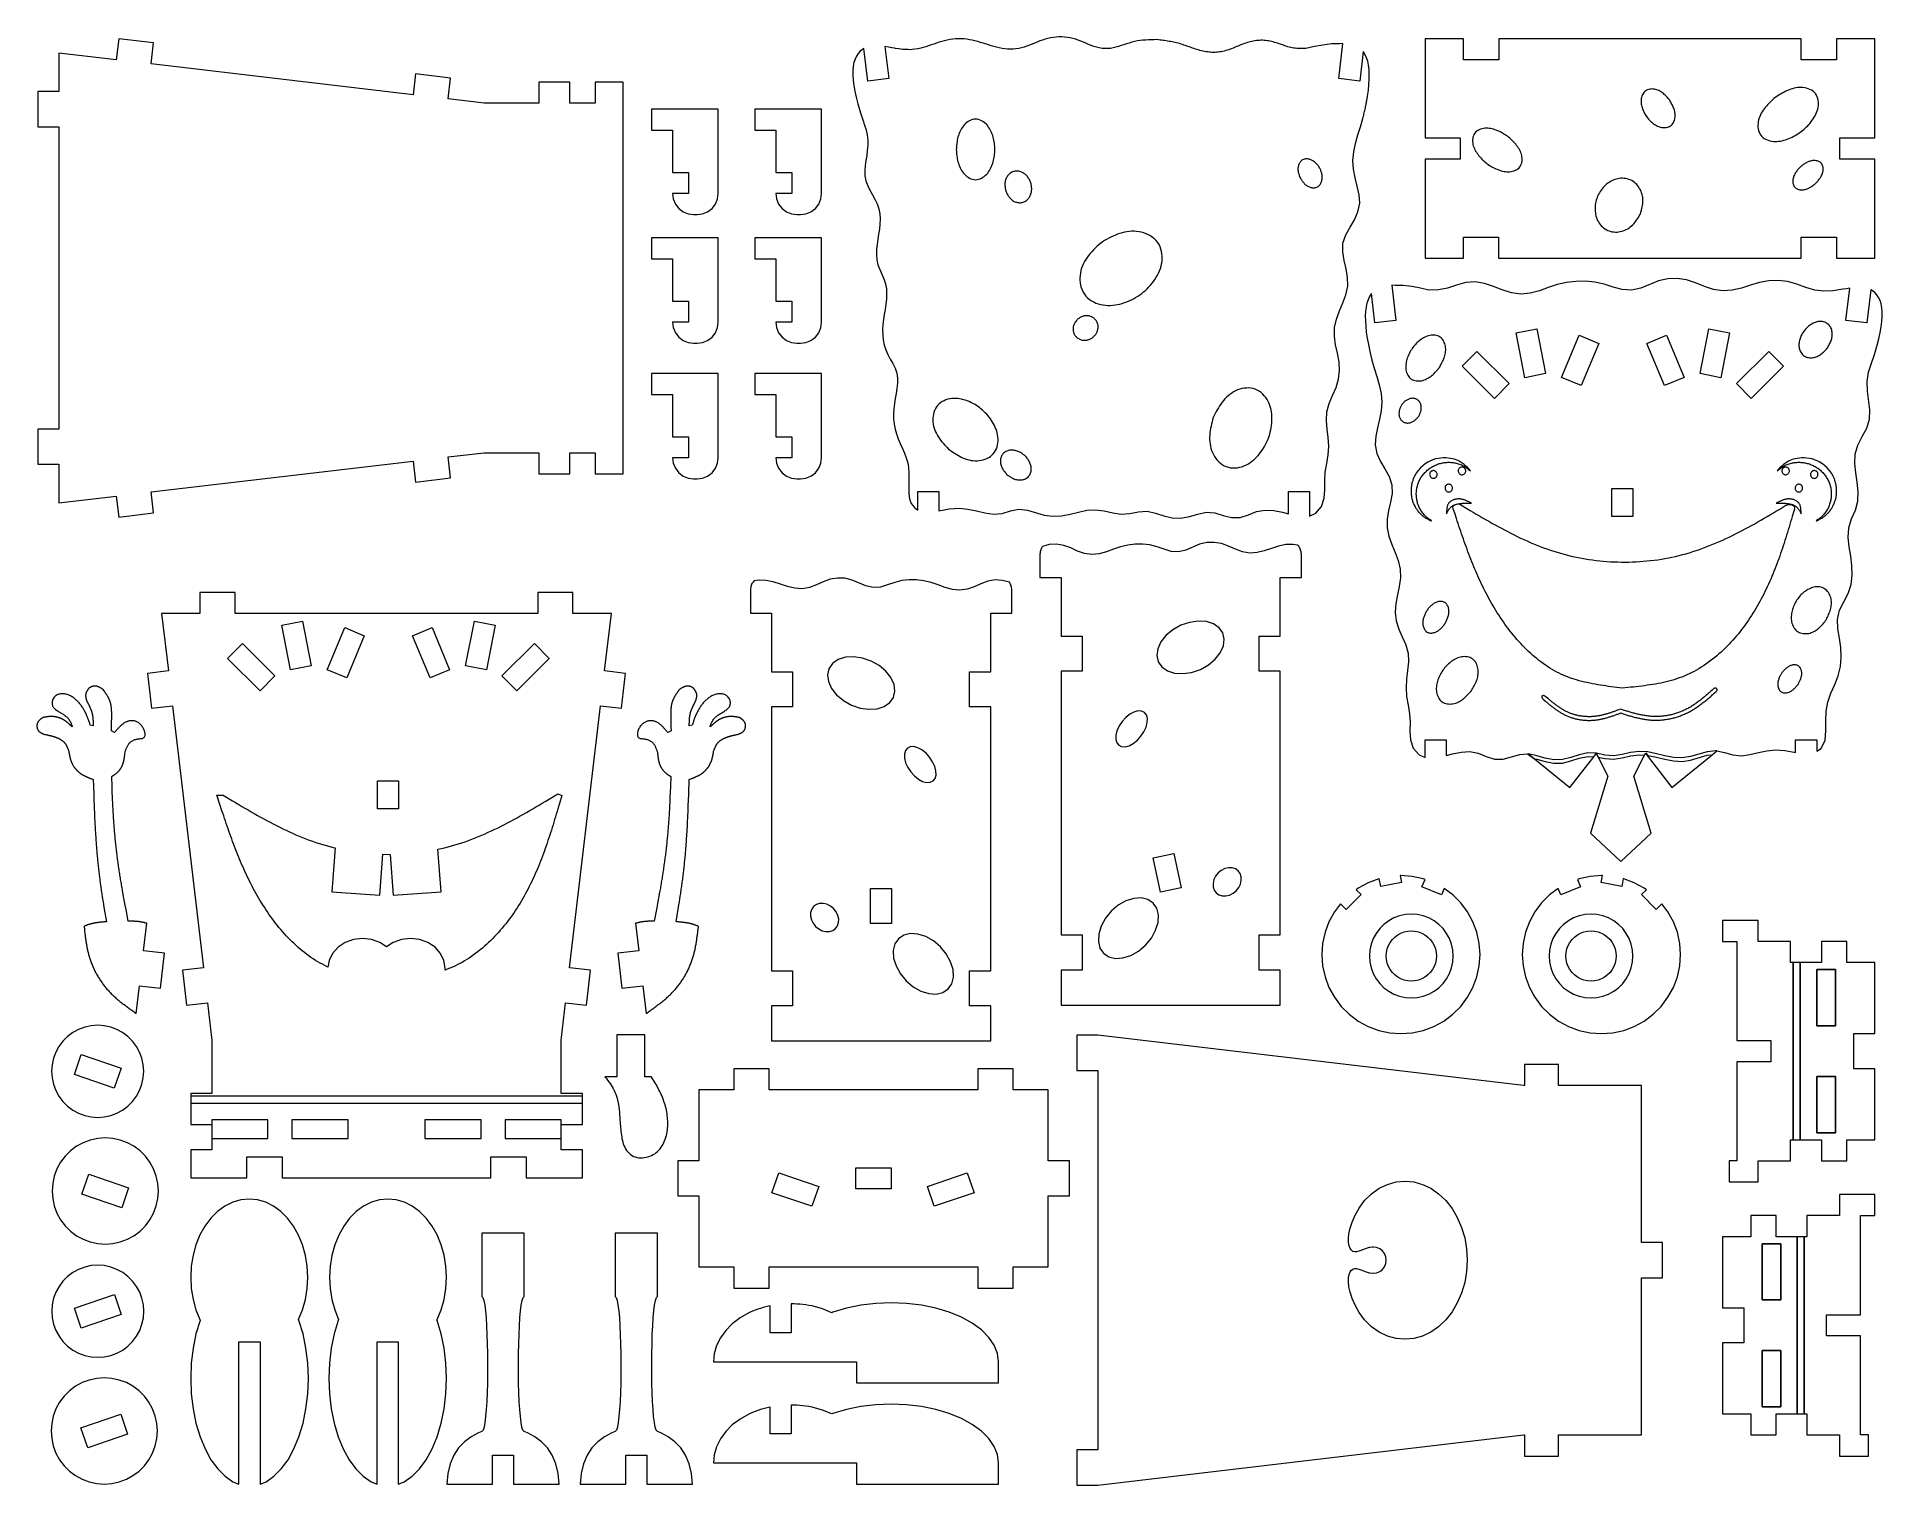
# Model space of a CAD drawing. Header units: millimetres. Extents: x -131 to 131, y -103 to 103.
import ezdxf

# ---------------------------------------------------------------- set-up
doc = ezdxf.new("R2010")
doc.units = ezdxf.units.MM
doc.header["$MEASUREMENT"] = 0
doc.layers.add('Camada 1', color=7, linetype='Continuous')

msp = doc.modelspace()

# ---------------------------------------------------------------- linework, layer by layer
at = {"layer": 'Camada 1', "color": 250, "lineweight": 20}
for points, knots in [([(-55.4487, 40.8658), (-55.4487, 40.8658), (-59.8288, 40.8658), (-59.8288, 40.8658), (-59.8288, 40.8658), (-59.8288, 40.8658), (-59.8288, 43.8659), (-59.8288, 43.8659), (-59.8288, 43.8659), (-59.8288, 43.8659), (-67.6252, 43.8659), (-67.6252, 43.8659), (-67.6252, 43.8659), (-67.6252, 43.8659), (-72.7659, 43.2598), (-72.7659, 43.2598), (-72.7659, 43.2598), (-72.7659, 43.2598), (-72.4145, 40.2802), (-72.4145, 40.2802), (-72.4145, 40.2802), (-72.4145, 40.2802), (-77.3799, 39.6946), (-77.3799, 39.6946), (-77.3799, 39.6946), (-77.3799, 39.6946), (-77.7312, 42.6742), (-77.7312, 42.6742), (-77.7312, 42.6742), (-77.7312, 42.6742), (-115.0012, 38.2789), (-115.0012, 38.2789), (-115.0012, 38.2789), (-115.0012, 38.2789), (-114.6498, 35.2994), (-114.6498, 35.2994), (-114.6498, 35.2994), (-114.6498, 35.2994), (-119.6155, 34.7137), (-119.6155, 34.7137), (-119.6155, 34.7137), (-119.6155, 34.7137), (-119.9669, 37.6933), (-119.9669, 37.6933), (-119.9669, 37.6933), (-119.9669, 37.6933), (-128.1196, 36.7316), (-128.1196, 36.7316), (-128.1196, 36.7316), (-128.1196, 36.7316), (-128.1478, 37.2001), (-128.1478, 37.2001), (-128.1478, 37.2001), (-128.1478, 37.2001), (-128.1495, 42.2145), (-128.1495, 42.2145), (-128.1495, 42.2145), (-128.1495, 42.2145), (-131.1496, 42.2145), (-131.1496, 42.2145), (-131.1496, 42.2145), (-131.1496, 42.2145), (-131.1496, 47.2144), (-131.1496, 47.2144), (-131.1496, 47.2144), (-131.1496, 47.2144), (-128.1495, 47.2144), (-128.1495, 47.2144), (-128.1495, 47.2144), (-128.1495, 47.2144), (-128.1495, 90.241), (-128.1495, 90.241), (-128.1495, 90.241), (-128.1495, 90.241), (-131.1496, 90.241), (-131.1496, 90.241), (-131.1496, 90.241), (-131.1496, 90.241), (-131.1496, 95.2409), (-131.1496, 95.2409), (-131.1496, 95.2409), (-131.1496, 95.2409), (-128.1495, 95.2409), (-128.1495, 95.2409), (-128.1495, 95.2409), (-128.1495, 95.2409), (-128.1478, 100.2549), (-128.1478, 100.2549), (-128.1478, 100.2549), (-128.1478, 100.2549), (-128.1196, 100.7234), (-128.1196, 100.7234), (-128.1196, 100.7234), (-128.1196, 100.7234), (-119.9669, 99.7621), (-119.9669, 99.7621), (-119.9669, 99.7621), (-119.9669, 99.7621), (-119.6155, 102.7413), (-119.6155, 102.7413), (-119.6155, 102.7413), (-119.6155, 102.7413), (-114.6498, 102.1557), (-114.6498, 102.1557), (-114.6498, 102.1557), (-114.6498, 102.1557), (-115.0012, 99.1765), (-115.0012, 99.1765), (-115.0012, 99.1765), (-115.0012, 99.1765), (-77.7312, 94.7809), (-77.7312, 94.7809), (-77.7312, 94.7809), (-77.7312, 94.7809), (-77.3799, 97.7604), (-77.3799, 97.7604), (-77.3799, 97.7604), (-77.3799, 97.7604), (-72.4145, 97.1748), (-72.4145, 97.1748), (-72.4145, 97.1748), (-72.4145, 97.1748), (-72.7659, 94.1956), (-72.7659, 94.1956), (-72.7659, 94.1956), (-72.7659, 94.1956), (-67.6252, 93.5892), (-67.6252, 93.5892), (-67.6252, 93.5892), (-67.6252, 93.5892), (-59.8288, 93.5892), (-59.8288, 93.5892), (-59.8288, 93.5892), (-59.8288, 93.5892), (-59.8288, 96.5892), (-59.8288, 96.5892), (-59.8288, 96.5892), (-59.8288, 96.5892), (-55.4487, 96.5892), (-55.4487, 96.5892), (-55.4487, 96.5892), (-55.4487, 96.5892), (-55.4487, 93.5892), (-55.4487, 93.5892), (-55.4487, 93.5892), (-55.4487, 93.5892), (-51.8296, 93.5892), (-51.8296, 93.5892), (-51.8296, 93.5892), (-51.8296, 93.5892), (-51.8296, 96.5892), (-51.8296, 96.5892), (-51.8296, 96.5892), (-51.8296, 96.5892), (-47.8298, 96.5892), (-47.8298, 96.5892), (-47.8298, 96.5892), (-47.8298, 96.5892), (-47.8298, 40.8658), (-47.8298, 40.8658), (-47.8298, 40.8658), (-47.8298, 40.8658), (-51.8296, 40.8658), (-51.8296, 40.8658), (-51.8296, 40.8658), (-51.8296, 40.8658), (-51.8296, 43.8659), (-51.8296, 43.8659), (-51.8296, 43.8659), (-51.8296, 43.8659), (-55.4487, 43.8659), (-55.4487, 43.8659), (-55.4487, 43.8659), (-55.4487, 43.8659), (-55.4487, 40.8658), (-55.4487, 40.8658)], [0, 0, 0, 0, 0.02272727, 0.02272727, 0.02272727, 0.02272727, 0.04545455, 0.04545455, 0.04545455, 0.04545455, 0.06818182, 0.06818182, 0.06818182, 0.06818182, 0.09090909, 0.09090909, 0.09090909, 0.09090909, 0.11363636, 0.11363636, 0.11363636, 0.11363636, 0.13636364, 0.13636364, 0.13636364, 0.13636364, 0.15909091, 0.15909091, 0.15909091, 0.15909091, 0.18181818, 0.18181818, 0.18181818, 0.18181818, 0.20454545, 0.20454545, 0.20454545, 0.20454545, 0.22727273, 0.22727273, 0.22727273, 0.22727273, 0.25, 0.25, 0.25, 0.25, 0.27272727, 0.27272727, 0.27272727, 0.27272727, 0.29545455, 0.29545455, 0.29545455, 0.29545455, 0.31818182, 0.31818182, 0.31818182, 0.31818182, 0.34090909, 0.34090909, 0.34090909, 0.34090909, 0.36363636, 0.36363636, 0.36363636, 0.36363636, 0.38636364, 0.38636364, 0.38636364, 0.38636364, 0.40909091, 0.40909091, 0.40909091, 0.40909091, 0.43181818, 0.43181818, 0.43181818, 0.43181818, 0.45454545, 0.45454545, 0.45454545, 0.45454545, 0.47727273, 0.47727273, 0.47727273, 0.47727273, 0.5, 0.5, 0.5, 0.5, 0.52272727, 0.52272727, 0.52272727, 0.52272727, 0.54545455, 0.54545455, 0.54545455, 0.54545455, 0.56818182, 0.56818182, 0.56818182, 0.56818182, 0.59090909, 0.59090909, 0.59090909, 0.59090909, 0.61363636, 0.61363636, 0.61363636, 0.61363636, 0.63636364, 0.63636364, 0.63636364, 0.63636364, 0.65909091, 0.65909091, 0.65909091, 0.65909091, 0.68181818, 0.68181818, 0.68181818, 0.68181818, 0.70454545, 0.70454545, 0.70454545, 0.70454545, 0.72727273, 0.72727273, 0.72727273, 0.72727273, 0.75, 0.75, 0.75, 0.75, 0.77272727, 0.77272727, 0.77272727, 0.77272727, 0.79545455, 0.79545455, 0.79545455, 0.79545455, 0.81818182, 0.81818182, 0.81818182, 0.81818182, 0.84090909, 0.84090909, 0.84090909, 0.84090909, 0.86363636, 0.86363636, 0.86363636, 0.86363636, 0.88636364, 0.88636364, 0.88636364, 0.88636364, 0.90909091, 0.90909091, 0.90909091, 0.90909091, 0.93181818, 0.93181818, 0.93181818, 0.93181818, 0.95454545, 0.95454545, 0.95454545, 0.95454545, 0.97727273, 0.97727273, 0.97727273, 0.97727273, 1, 1, 1, 1]), ([(57.4539, 91.6267), (57.4539, 91.6267), (57.4045, 91.4224), (57.4045, 91.4224), (57.4045, 91.4224), (57.4045, 91.4224), (57.0577, 90.2456), (57.0577, 90.2456), (57.0577, 90.2456), (57.0577, 90.2456), (56.6887, 89.0736), (56.6887, 89.0736), (56.6887, 89.0736), (56.6887, 89.0736), (56.3465, 87.8788), (56.3465, 87.8788), (56.3465, 87.8788), (56.3465, 87.8788), (56.0897, 86.6599), (56.0897, 86.6599), (56.0897, 86.6599), (56.0897, 86.6599), (55.9814, 85.4305), (55.9814, 85.4305), (55.9814, 85.4305), (55.9814, 85.4305), (56.0731, 84.2025), (56.0731, 84.2025), (56.0731, 84.2025), (56.0731, 84.2025), (56.3109, 82.9864), (56.3109, 82.9864), (56.3109, 82.9864), (56.3109, 82.9864), (56.5928, 81.7852), (56.5928, 81.7852), (56.5928, 81.7852), (56.5928, 81.7852), (56.8584, 80.5749), (56.8584, 80.5749), (56.8584, 80.5749), (56.8584, 80.5749), (56.9508, 79.3475), (56.9508, 79.3475), (56.9508, 79.3475), (56.9508, 79.3475), (56.6848, 78.1375), (56.6848, 78.1375), (56.6848, 78.1375), (56.6848, 78.1375), (56.1754, 76.9994), (56.1754, 76.9994), (56.1754, 76.9994), (56.1754, 76.9994), (55.5634, 75.9305), (55.5634, 75.9305), (55.5634, 75.9305), (55.5634, 75.9305), (54.9619, 74.839), (54.9619, 74.839), (54.9619, 74.839), (54.9619, 74.839), (54.5576, 73.6749), (54.5576, 73.6749), (54.5576, 73.6749), (54.5576, 73.6749), (54.5276, 72.444), (54.5276, 72.444), (54.5276, 72.444), (54.5276, 72.444), (54.7428, 71.2153), (54.7428, 71.2153), (54.7428, 71.2153), (54.7428, 71.2153), (55.0194, 70.0141), (55.0194, 70.0141), (55.0194, 70.0141), (55.0194, 70.0141), (55.218, 68.7917), (55.218, 68.7917), (55.218, 68.7917), (55.218, 68.7917), (55.2258, 67.5549), (55.2258, 67.5549), (55.2258, 67.5549), (55.2258, 67.5549), (54.9774, 66.3466), (54.9774, 66.3466), (54.9774, 66.3466), (54.9774, 66.3466), (54.5562, 65.1796), (54.5562, 65.1796), (54.5562, 65.1796), (54.5562, 65.1796), (54.0824, 64.0405), (54.0824, 64.0405), (54.0824, 64.0405), (54.0824, 64.0405), (53.6488, 62.8795), (53.6488, 62.8795), (53.6488, 62.8795), (53.6488, 62.8795), (53.3638, 61.6765), (53.3638, 61.6765), (53.3638, 61.6765), (53.3638, 61.6765), (53.331, 60.4432), (53.331, 60.4432), (53.331, 60.4432), (53.331, 60.4432), (53.5056, 59.2163), (53.5056, 59.2163), (53.5056, 59.2163), (53.5056, 59.2163), (53.7727, 58.0112), (53.7727, 58.0112), (53.7727, 58.0112), (53.7727, 58.0112), (54.0044, 56.7959), (54.0044, 56.7959), (54.0044, 56.7959), (54.0044, 56.7959), (54.0859, 55.5633), (54.0859, 55.5633), (54.0859, 55.5633), (54.0859, 55.5633), (53.9399, 54.3328), (53.9399, 54.3328), (53.9399, 54.3328), (53.9399, 54.3328), (53.5839, 53.1471), (53.5839, 53.1471), (53.5839, 53.1471), (53.5839, 53.1471), (53.0848, 52.0186), (53.0848, 52.0186), (53.0848, 52.0186), (53.0848, 52.0186), (52.5753, 50.8858), (52.5753, 50.8858), (52.5753, 50.8858), (52.5753, 50.8858), (52.2483, 49.7008), (52.2483, 49.7008), (52.2483, 49.7008), (52.2483, 49.7008), (52.2077, 48.4633), (52.2077, 48.4633), (52.2077, 48.4633), (52.2077, 48.4633), (52.315, 47.2292), (52.315, 47.2292), (52.315, 47.2292), (52.315, 47.2292), (52.4586, 46.0033), (52.4586, 46.0033), (52.4586, 46.0033), (52.4586, 46.0033), (52.545, 44.77), (52.545, 44.77), (52.545, 44.77), (52.545, 44.77), (52.4663, 43.5406), (52.4663, 43.5406), (52.4663, 43.5406), (52.4663, 43.5406), (52.2561, 42.3189), (52.2561, 42.3189), (52.2561, 42.3189), (52.2561, 42.3189), (52.0402, 41.1015), (52.0402, 41.1015), (52.0402, 41.1015), (52.0402, 41.1015), (51.9672, 39.8774), (51.9672, 39.8774), (51.9672, 39.8774), (51.9672, 39.8774), (51.9788, 38.6352), (51.9788, 38.6352), (51.9788, 38.6352), (51.9788, 38.6352), (51.892, 37.3857), (51.892, 37.3857), (51.892, 37.3857), (51.892, 37.3857), (51.5054, 36.2155), (51.5054, 36.2155), (51.5054, 36.2155), (51.5054, 36.2155), (50.6929, 35.2609), (50.6929, 35.2609), (50.6929, 35.2609), (50.6929, 35.2609), (49.8043, 34.8534), (49.8043, 34.8534), (49.8043, 34.8534), (49.8043, 34.8534), (49.8043, 38.3265), (49.8043, 38.3265), (49.8043, 38.3265), (49.8043, 38.3265), (46.8042, 38.3265), (46.8042, 38.3265), (46.8042, 38.3265), (46.8042, 38.3265), (46.8042, 35.1597), (46.8042, 35.1597), (46.8042, 35.1597), (46.8042, 35.1597), (45.9403, 35.4006), (45.9403, 35.4006), (45.9403, 35.4006), (45.9403, 35.4006), (44.7204, 35.6278), (44.7204, 35.6278), (44.7204, 35.6278), (44.7204, 35.6278), (43.4857, 35.7075), (43.4857, 35.7075), (43.4857, 35.7075), (43.4857, 35.7075), (42.2735, 35.4839), (42.2735, 35.4839), (42.2735, 35.4839), (42.2735, 35.4839), (41.1281, 35.0196), (41.1281, 35.0196), (41.1281, 35.0196), (41.1281, 35.0196), (39.9505, 34.6393), (39.9505, 34.6393), (39.9505, 34.6393), (39.9505, 34.6393), (38.7207, 34.6351), (38.7207, 34.6351), (38.7207, 34.6351), (38.7207, 34.6351), (37.5213, 34.9505), (37.5213, 34.9505), (37.5213, 34.9505), (37.5213, 34.9505), (36.3405, 35.3156), (36.3405, 35.3156), (36.3405, 35.3156), (36.3405, 35.3156), (35.1167, 35.4179), (35.1167, 35.4179), (35.1167, 35.4179), (35.1167, 35.4179), (33.9116, 35.1216), (33.9116, 35.1216), (33.9116, 35.1216), (33.9116, 35.1216), (32.7238, 34.7857), (32.7238, 34.7857), (32.7238, 34.7857), (32.7238, 34.7857), (31.5089, 34.5532), (31.5089, 34.5532), (31.5089, 34.5532), (31.5089, 34.5532), (30.2766, 34.5899), (30.2766, 34.5899), (30.2766, 34.5899), (30.2766, 34.5899), (29.0729, 34.8753), (29.0729, 34.8753), (29.0729, 34.8753), (29.0729, 34.8753), (27.8957, 35.2549), (27.8957, 35.2549), (27.8957, 35.2549), (27.8957, 35.2549), (26.6917, 35.5258), (26.6917, 35.5258), (26.6917, 35.5258), (26.6917, 35.5258), (25.4584, 35.4669), (25.4584, 35.4669), (25.4584, 35.4669), (25.4584, 35.4669), (24.2466, 35.2242), (24.2466, 35.2242), (24.2466, 35.2242), (24.2466, 35.2242), (23.0175, 35.1272), (23.0175, 35.1272), (23.0175, 35.1272), (23.0175, 35.1272), (21.7951, 35.3145), (21.7951, 35.3145), (21.7951, 35.3145), (21.7951, 35.3145), (20.5907, 35.5872), (20.5907, 35.5872), (20.5907, 35.5872), (20.5907, 35.5872), (19.367, 35.7502), (19.367, 35.7502), (19.367, 35.7502), (19.367, 35.7502), (18.1347, 35.6655), (18.1347, 35.6655), (18.1347, 35.6655), (18.1347, 35.6655), (16.9194, 35.4161), (16.9194, 35.4161), (16.9194, 35.4161), (16.9194, 35.4161), (15.7221, 35.1208), (15.7221, 35.1208), (15.7221, 35.1208), (15.7221, 35.1208), (14.505, 34.8838), (14.505, 34.8838), (14.505, 34.8838), (14.505, 34.8838), (13.2695, 34.8139), (13.2695, 34.8139), (13.2695, 34.8139), (13.2695, 34.8139), (12.0507, 34.9998), (12.0507, 34.9998), (12.0507, 34.9998), (12.0507, 34.9998), (9.6758, 35.6934), (9.6758, 35.6934), (9.6758, 35.6934), (9.6758, 35.6934), (8.4517, 35.8409), (8.4517, 35.8409), (8.4517, 35.8409), (8.4517, 35.8409), (7.2388, 35.601), (7.2388, 35.601), (7.2388, 35.601), (7.2388, 35.601), (6.0605, 35.2327), (6.0605, 35.2327), (6.0605, 35.2327), (6.0605, 35.2327), (4.8329, 35.0986), (4.8329, 35.0986), (4.8329, 35.0986), (4.8329, 35.0986), (3.6126, 35.2859), (3.6126, 35.2859), (3.6126, 35.2859), (3.6126, 35.2859), (2.4118, 35.5943), (2.4118, 35.5943), (2.4118, 35.5943), (2.4118, 35.5943), (1.2035, 35.8306), (1.2035, 35.8306), (1.2035, 35.8306), (1.2035, 35.8306), (-0.0274, 35.9502), (-0.0274, 35.9502), (-0.0274, 35.9502), (-0.0274, 35.9502), (-0.7558, 35.9192), (-0.7558, 35.9192), (-0.7558, 35.9192), (-0.7558, 35.9192), (-1.4829, 35.8578), (-1.4829, 35.8578), (-1.4829, 35.8578), (-1.4829, 35.8578), (-2.2036, 35.7463), (-2.2036, 35.7463), (-2.2036, 35.7463), (-2.2036, 35.7463), (-2.9187, 35.5844), (-2.9187, 35.5844), (-2.9187, 35.5844), (-2.9187, 35.5844), (-2.9187, 38.3265), (-2.9187, 38.3265), (-2.9187, 38.3265), (-2.9187, 38.3265), (-5.9187, 38.3265), (-5.9187, 38.3265), (-5.9187, 38.3265), (-5.9187, 38.3265), (-5.9187, 35.7096), (-5.9187, 35.7096), (-5.9187, 35.7096), (-5.9187, 35.7096), (-6.408, 36.0494), (-6.408, 36.0494), (-6.408, 36.0494), (-6.408, 36.0494), (-6.8571, 36.6219), (-6.8571, 36.6219), (-6.8571, 36.6219), (-6.8571, 36.6219), (-7.1005, 37.2968), (-7.1005, 37.2968), (-7.1005, 37.2968), (-7.1005, 37.2968), (-7.194, 38.0337), (-7.194, 38.0337), (-7.194, 38.0337), (-7.194, 38.0337), (-7.2074, 38.7933), (-7.2074, 38.7933), (-7.2074, 38.7933), (-7.2074, 38.7933), (-7.1979, 39.5468), (-7.1979, 39.5468), (-7.1979, 39.5468), (-7.1979, 39.5468), (-7.1902, 40.289), (-7.1902, 40.289), (-7.1902, 40.289), (-7.1902, 40.289), (-7.2036, 41.0193), (-7.2036, 41.0193), (-7.2036, 41.0193), (-7.2036, 41.0193), (-7.2582, 41.7361), (-7.2582, 41.7361), (-7.2582, 41.7361), (-7.2582, 41.7361), (-7.3732, 42.4392), (-7.3732, 42.4392), (-7.3732, 42.4392), (-7.3732, 42.4392), (-7.5659, 43.1275), (-7.5659, 43.1275), (-7.5659, 43.1275), (-7.5659, 43.1275), (-7.8237, 43.8045), (-7.8237, 43.8045), (-7.8237, 43.8045), (-7.8237, 43.8045), (-8.1183, 44.4772), (-8.1183, 44.4772), (-8.1183, 44.4772), (-8.1183, 44.4772), (-8.4203, 45.1517), (-8.4203, 45.1517), (-8.4203, 45.1517), (-8.4203, 45.1517), (-8.7025, 45.8336), (-8.7025, 45.8336), (-8.7025, 45.8336), (-8.7025, 45.8336), (-8.9488, 46.5251), (-8.9488, 46.5251), (-8.9488, 46.5251), (-8.9488, 46.5251), (-9.1488, 47.2268), (-9.1488, 47.2268), (-9.1488, 47.2268), (-9.1488, 47.2268), (-9.292, 47.9394), (-9.292, 47.9394), (-9.292, 47.9394), (-9.292, 47.9394), (-9.3686, 48.6629), (-9.3686, 48.6629), (-9.3686, 48.6629), (-9.3686, 48.6629), (-9.3816, 49.3935), (-9.3816, 49.3935), (-9.3816, 49.3935), (-9.3816, 49.3935), (-9.3421, 50.1248), (-9.3421, 50.1248), (-9.3421, 50.1248), (-9.3421, 50.1248), (-9.261, 50.8512), (-9.261, 50.8512), (-9.261, 50.8512), (-9.261, 50.8512), (-9.1512, 51.5698), (-9.1512, 51.5698), (-9.1512, 51.5698), (-9.1512, 51.5698), (-9.0295, 52.2877), (-9.0295, 52.2877), (-9.0295, 52.2877), (-9.0295, 52.2877), (-8.9131, 53.0123), (-8.9131, 53.0123), (-8.9131, 53.0123), (-8.9131, 53.0123), (-8.8277, 53.7454), (-8.8277, 53.7454), (-8.8277, 53.7454), (-8.8277, 53.7454), (-8.8179, 54.4756), (-8.8179, 54.4756), (-8.8179, 54.4756), (-8.8179, 54.4756), (-8.9293, 55.1904), (-8.9293, 55.1904), (-8.9293, 55.1904), (-8.9293, 55.1904), (-9.1692, 55.8804), (-9.1692, 55.8804), (-9.1692, 55.8804), (-9.1692, 55.8804), (-9.4906, 56.5419), (-9.4906, 56.5419), (-9.4906, 56.5419), (-9.4906, 56.5419), (-9.8452, 57.1807), (-9.8452, 57.1807), (-9.8452, 57.1807), (-9.8452, 57.1807), (-10.1881, 57.8217), (-10.1881, 57.8217), (-10.1881, 57.8217), (-10.1881, 57.8217), (-10.4787, 58.4903), (-10.4787, 58.4903), (-10.4787, 58.4903), (-10.4787, 58.4903), (-10.701, 59.187), (-10.701, 59.187), (-10.701, 59.187), (-10.701, 59.187), (-10.8516, 59.9031), (-10.8516, 59.9031), (-10.8516, 59.9031), (-10.8516, 59.9031), (-10.9303, 60.6295), (-10.9303, 60.6295), (-10.9303, 60.6295), (-10.9303, 60.6295), (-10.9462, 61.3612), (-10.9462, 61.3612), (-10.9462, 61.3612), (-10.9462, 61.3612), (-10.9088, 62.0932), (-10.9088, 62.0932), (-10.9088, 62.0932), (-10.9088, 62.0932), (-10.8273, 62.8206), (-10.8273, 62.8206), (-10.8273, 62.8206), (-10.8273, 62.8206), (-10.714, 63.5406), (-10.714, 63.5406), (-10.714, 63.5406), (-10.714, 63.5406), (-10.5902, 64.2582), (-10.5902, 64.2582), (-10.5902, 64.2582), (-10.5902, 64.2582), (-10.4766, 64.9793), (-10.4766, 64.9793), (-10.4766, 64.9793), (-10.4766, 64.9793), (-10.3955, 65.7077), (-10.3955, 65.7077), (-10.3955, 65.7077), (-10.3955, 65.7077), (-10.3652, 66.4398), (-10.3652, 66.4398), (-10.3652, 66.4398), (-10.3652, 66.4398), (-10.405, 67.1686), (-10.405, 67.1686), (-10.405, 67.1686), (-10.405, 67.1686), (-10.532, 67.8872), (-10.532, 67.8872), (-10.532, 67.8872), (-10.532, 67.8872), (-10.7497, 68.5846), (-10.7497, 68.5846), (-10.7497, 68.5846), (-10.7497, 68.5846), (-11.0464, 69.251), (-11.0464, 69.251), (-11.0464, 69.251), (-11.0464, 69.251), (-11.3579, 69.91), (-11.3579, 69.91), (-11.3579, 69.91), (-11.3579, 69.91), (-11.6023, 70.5986), (-11.6023, 70.5986), (-11.6023, 70.5986), (-11.6023, 70.5986), (-11.7537, 71.3134), (-11.7537, 71.3134), (-11.7537, 71.3134), (-11.7537, 71.3134), (-11.8084, 72.0397), (-11.8084, 72.0397), (-11.8084, 72.0397), (-11.8084, 72.0397), (-11.7865, 72.7711), (-11.7865, 72.7711), (-11.7865, 72.7711), (-11.7865, 72.7711), (-11.7131, 73.5002), (-11.7131, 73.5002), (-11.7131, 73.5002), (-11.7131, 73.5002), (-11.6133, 74.2234), (-11.6133, 74.2234), (-11.6133, 74.2234), (-11.6133, 74.2234), (-11.5039, 74.9431), (-11.5039, 74.9431), (-11.5039, 74.9431), (-11.5039, 74.9431), (-11.3991, 75.6645), (-11.3991, 75.6645), (-11.3991, 75.6645), (-11.3991, 75.6645), (-11.3141, 76.3927), (-11.3141, 76.3927), (-11.3141, 76.3927), (-11.3141, 76.3927), (-11.2774, 77.124), (-11.2774, 77.124), (-11.2774, 77.124), (-11.2774, 77.124), (-11.3247, 77.8496), (-11.3247, 77.8496), (-11.3247, 77.8496), (-11.3247, 77.8496), (-11.4789, 78.5612), (-11.4789, 78.5612), (-11.4789, 78.5612), (-11.4789, 78.5612), (-11.7241, 79.253), (-11.7241, 79.253), (-11.7241, 79.253), (-11.7241, 79.253), (-12.0363, 79.9194), (-12.0363, 79.9194), (-12.0363, 79.9194), (-12.0363, 79.9194), (-12.3883, 80.5593), (-12.3883, 80.5593), (-12.3883, 80.5593), (-12.3883, 80.5593), (-12.7443, 81.1943), (-12.7443, 81.1943), (-12.7443, 81.1943), (-12.7443, 81.1943), (-13.0639, 81.8512), (-13.0639, 81.8512), (-13.0639, 81.8512), (-13.0639, 81.8512), (-13.3116, 82.5423), (-13.3116, 82.5423), (-13.3116, 82.5423), (-13.3116, 82.5423), (-13.4583, 83.257), (-13.4583, 83.257), (-13.4583, 83.257), (-13.4583, 83.257), (-13.4848, 83.9834), (-13.4848, 83.9834), (-13.4848, 83.9834), (-13.4848, 83.9834), (-13.422, 84.7126), (-13.422, 84.7126), (-13.422, 84.7126), (-13.422, 84.7126), (-13.3168, 85.439), (-13.3168, 85.439), (-13.3168, 85.439), (-13.3168, 85.439), (-13.2068, 86.16), (-13.2068, 86.16), (-13.2068, 86.16), (-13.2068, 86.16), (-13.1129, 86.8818), (-13.1129, 86.8818), (-13.1129, 86.8818), (-13.1129, 86.8818), (-13.0547, 87.6103), (-13.0547, 87.6103), (-13.0547, 87.6103), (-13.0547, 87.6103), (-13.0519, 88.3413), (-13.0519, 88.3413), (-13.0519, 88.3413), (-13.0519, 88.3413), (-13.1246, 89.0659), (-13.1246, 89.0659), (-13.1246, 89.0659), (-13.1246, 89.0659), (-13.223, 89.5192), (-13.223, 89.5192), (-13.223, 89.5192), (-13.223, 89.5192), (-13.2438, 89.6589), (-13.2438, 89.6589), (-13.2438, 89.6589), (-13.2438, 89.6589), (-13.2727, 89.7502), (-13.2727, 89.7502), (-13.2727, 89.7502), (-13.2727, 89.7502), (-13.2791, 89.7788), (-13.2791, 89.7788), (-13.2791, 89.7788), (-13.2791, 89.7788), (-13.4922, 90.4784), (-13.4922, 90.4784), (-13.4922, 90.4784), (-13.4922, 90.4784), (-13.5917, 90.7571), (-13.5917, 90.7571), (-13.5917, 90.7571), (-13.5917, 90.7571), (-13.6509, 90.9437), (-13.6509, 90.9437), (-13.6509, 90.9437), (-13.6509, 90.9437), (-14.1035, 92.2077), (-14.1035, 92.2077), (-14.1035, 92.2077), (-14.1035, 92.2077), (-14.4514, 93.5056), (-14.4514, 93.5056), (-14.4514, 93.5056), (-14.4514, 93.5056), (-14.6884, 94.4341), (-14.6884, 94.4341), (-14.6884, 94.4341), (-14.6884, 94.4341), (-14.8775, 95.3072), (-14.8775, 95.3072), (-14.8775, 95.3072), (-14.8775, 95.3072), (-15.019, 96.1249), (-15.019, 96.1249), (-15.019, 96.1249), (-15.019, 96.1249), (-15.1128, 96.8869), (-15.1128, 96.8869), (-15.1128, 96.8869), (-15.1128, 96.8869), (-15.1587, 97.5939), (-15.1587, 97.5939), (-15.1587, 97.5939), (-15.1587, 97.5939), (-15.1569, 98.2455), (-15.1569, 98.2455), (-15.1569, 98.2455), (-15.1569, 98.2455), (-15.1075, 98.8413), (-15.1075, 98.8413), (-15.1075, 98.8413), (-15.1075, 98.8413), (-15.0105, 99.3818), (-15.0105, 99.3818), (-15.0105, 99.3818), (-15.0105, 99.3818), (-14.8655, 99.8669), (-14.8655, 99.8669), (-14.8655, 99.8669), (-14.8655, 99.8669), (-14.6729, 100.2965), (-14.6729, 100.2965), (-14.6729, 100.2965), (-14.6729, 100.2965), (-14.4327, 100.6708), (-14.4327, 100.6708), (-14.4327, 100.6708), (-14.4327, 100.6708), (-14.1445, 100.9898), (-14.1445, 100.9898), (-14.1445, 100.9898), (-14.1445, 100.9898), (-13.809, 101.2529), (-13.809, 101.2529), (-13.809, 101.2529), (-13.809, 101.2529), (-13.5941, 101.3693), (-13.5941, 101.3693), (-13.5941, 101.3693), (-13.5941, 101.3693), (-13.0491, 96.7472), (-13.0491, 96.7472), (-13.0491, 96.7472), (-13.0491, 96.7472), (-10.0699, 97.0986), (-10.0699, 97.0986), (-10.0699, 97.0986), (-10.0699, 97.0986), (-10.6047, 101.6343), (-10.6047, 101.6343), (-10.6047, 101.6343), (-10.6047, 101.6343), (-10.1224, 101.5447), (-10.1224, 101.5447), (-10.1224, 101.5447), (-10.1224, 101.5447), (-9.618, 101.4586), (-9.618, 101.4586), (-9.618, 101.4586), (-9.618, 101.4586), (-9.2521, 101.4046), (-9.2521, 101.4046), (-9.2521, 101.4046), (-9.2521, 101.4046), (-9.099, 101.3789), (-9.099, 101.3789), (-9.099, 101.3789), (-9.099, 101.3789), (-8.6986, 101.3203), (-8.6986, 101.3203), (-8.6986, 101.3203), (-8.6986, 101.3203), (-8.6087, 101.3094), (-8.6087, 101.3094), (-8.6087, 101.3094), (-8.6087, 101.3094), (-8.2774, 101.2607), (-8.2774, 101.2607), (-8.2774, 101.2607), (-8.2774, 101.2607), (-8.0386, 101.2487), (-8.0386, 101.2487), (-8.0386, 101.2487), (-8.0386, 101.2487), (-7.9024, 101.2363), (-7.9024, 101.2363), (-7.9024, 101.2363), (-7.9024, 101.2363), (-7.5069, 101.2148), (-7.5069, 101.2148), (-7.5069, 101.2148), (-7.5069, 101.2148), (-7.3256, 101.2127), (-7.3256, 101.2127), (-7.3256, 101.2127), (-7.3256, 101.2127), (-6.9743, 101.1951), (-6.9743, 101.1951), (-6.9743, 101.1951), (-6.9743, 101.1951), (-6.7495, 101.2229), (-6.7495, 101.2229), (-6.7495, 101.2229), (-6.7495, 101.2229), (-6.722, 101.224), (-6.722, 101.224), (-6.722, 101.224), (-6.722, 101.224), (-6.3336, 101.2586), (-6.3336, 101.2586), (-6.3336, 101.2586), (-6.3336, 101.2586), (-5.948, 101.3161), (-5.948, 101.3161), (-5.948, 101.3161), (-5.948, 101.3161), (-5.8683, 101.333), (-5.8683, 101.333), (-5.8683, 101.333), (-5.8683, 101.333), (-5.6958, 101.3545), (-5.6958, 101.3545), (-5.6958, 101.3545), (-5.6958, 101.3545), (-5.4926, 101.4163), (-5.4926, 101.4163), (-5.4926, 101.4163), (-5.4926, 101.4163), (-5.1846, 101.4974), (-5.1846, 101.4974), (-5.1846, 101.4974), (-5.1846, 101.4974), (-4.8054, 101.6131), (-4.8054, 101.6131), (-4.8054, 101.6131), (-4.8054, 101.6131), (-4.4268, 101.7394), (-4.4268, 101.7394), (-4.4268, 101.7394), (-4.4268, 101.7394), (-4.048, 101.872), (-4.048, 101.872), (-4.048, 101.872), (-4.048, 101.872), (-3.6677, 102.0068), (-3.6677, 102.0068), (-3.6677, 102.0068), (-3.6677, 102.0068), (-3.286, 102.1387), (-3.286, 102.1387), (-3.286, 102.1387), (-3.286, 102.1387), (-2.9014, 102.2636), (-2.9014, 102.2636), (-2.9014, 102.2636), (-2.9014, 102.2636), (-2.5141, 102.3793), (-2.5141, 102.3793), (-2.5141, 102.3793), (-2.5141, 102.3793), (-2.125, 102.4838), (-2.125, 102.4838), (-2.125, 102.4838), (-2.125, 102.4838), (-1.7337, 102.5751), (-1.7337, 102.5751), (-1.7337, 102.5751), (-1.7337, 102.5751), (-1.3407, 102.6513), (-1.3407, 102.6513), (-1.3407, 102.6513), (-1.3407, 102.6513), (-0.9463, 102.7106), (-0.9463, 102.7106), (-0.9463, 102.7106), (-0.9463, 102.7106), (-0.5516, 102.7512), (-0.5516, 102.7512), (-0.5516, 102.7512), (-0.5516, 102.7512), (-0.1558, 102.7706), (-0.1558, 102.7706), (-0.1558, 102.7706), (-0.1558, 102.7706), (0.2401, 102.7678), (0.2401, 102.7678), (0.2401, 102.7678), (0.2401, 102.7678), (0.6359, 102.7413), (0.6359, 102.7413), (0.6359, 102.7413), (0.6359, 102.7413), (1.031, 102.6933), (1.031, 102.6933), (1.031, 102.6933), (1.031, 102.6933), (1.4247, 102.627), (1.4247, 102.627), (1.4247, 102.627), (1.4247, 102.627), (1.8163, 102.5448), (1.8163, 102.5448), (1.8163, 102.5448), (1.8163, 102.5448), (2.205, 102.4499), (2.205, 102.4499), (2.205, 102.4499), (2.205, 102.4499), (2.5906, 102.3448), (2.5906, 102.3448), (2.5906, 102.3448), (2.5906, 102.3448), (2.9727, 102.2326), (2.9727, 102.2326), (2.9727, 102.2326), (2.9727, 102.2326), (3.3523, 102.1155), (3.3523, 102.1155), (3.3523, 102.1155), (3.3523, 102.1155), (4.1104, 101.8773), (4.1104, 101.8773), (4.1104, 101.8773), (4.1104, 101.8773), (4.4914, 101.7613), (4.4914, 101.7613), (4.4914, 101.7613), (4.4914, 101.7613), (4.8752, 101.6505), (4.8752, 101.6505), (4.8752, 101.6505), (4.8752, 101.6505), (5.2629, 101.5478), (5.2629, 101.5478), (5.2629, 101.5478), (5.2629, 101.5478), (5.6538, 101.4565), (5.6538, 101.4565), (5.6538, 101.4565), (5.6538, 101.4565), (6.0475, 101.3789), (6.0475, 101.3789), (6.0475, 101.3789), (6.0475, 101.3789), (6.4429, 101.3189), (6.4429, 101.3189), (6.4429, 101.3189), (6.4429, 101.3189), (6.8398, 101.279), (6.8398, 101.279), (6.8398, 101.279), (6.8398, 101.279), (7.2367, 101.2632), (7.2367, 101.2632), (7.2367, 101.2632), (7.2367, 101.2632), (7.6339, 101.2737), (7.6339, 101.2737), (7.6339, 101.2737), (7.6339, 101.2737), (8.0294, 101.3122), (8.0294, 101.3122), (8.0294, 101.3122), (8.0294, 101.3122), (8.4231, 101.3764), (8.4231, 101.3764), (8.4231, 101.3764), (8.4231, 101.3764), (8.8136, 101.4639), (8.8136, 101.4639), (8.8136, 101.4639), (8.8136, 101.4639), (9.1996, 101.5711), (9.1996, 101.5711), (9.1996, 101.5711), (9.1996, 101.5711), (9.5798, 101.696), (9.5798, 101.696), (9.5798, 101.696), (9.5798, 101.696), (9.9541, 101.8357), (9.9541, 101.8357), (9.9541, 101.8357), (9.9541, 101.8357), (10.3239, 101.9849), (10.3239, 101.9849), (10.3239, 101.9849), (10.3239, 101.9849), (10.6907, 102.1387), (10.6907, 102.1387), (10.6907, 102.1387), (10.6907, 102.1387), (11.0576, 102.2919), (11.0576, 102.2919), (11.0576, 102.2919), (11.0576, 102.2919), (11.427, 102.4393), (11.427, 102.4393), (11.427, 102.4393), (11.427, 102.4393), (11.8006, 102.5751), (11.8006, 102.5751), (11.8006, 102.5751), (11.8006, 102.5751), (12.1809, 102.6954), (12.1809, 102.6954), (12.1809, 102.6954), (12.1809, 102.6954), (12.5668, 102.7988), (12.5668, 102.7988), (12.5668, 102.7988), (12.5668, 102.7988), (12.9577, 102.8838), (12.9577, 102.8838), (12.9577, 102.8838), (12.9577, 102.8838), (13.3521, 102.9494), (13.3521, 102.9494), (13.3521, 102.9494), (13.3521, 102.9494), (13.7497, 102.9953), (13.7497, 102.9953), (13.7497, 102.9953), (13.7497, 102.9953), (14.149, 103.0196), (14.149, 103.0196), (14.149, 103.0196), (14.149, 103.0196), (14.5494, 103.0221), (14.5494, 103.0221), (14.5494, 103.0221), (14.5494, 103.0221), (14.9498, 103.002), (14.9498, 103.002), (14.9498, 103.002), (14.9498, 103.002), (15.3485, 102.9597), (15.3485, 102.9597), (15.3485, 102.9597), (15.3485, 102.9597), (15.7436, 102.8955), (15.7436, 102.8955), (15.7436, 102.8955), (15.7436, 102.8955), (16.1345, 102.8097), (16.1345, 102.8097), (16.1345, 102.8097), (16.1345, 102.8097), (16.519, 102.7032), (16.519, 102.7032), (16.519, 102.7032), (16.519, 102.7032), (16.8961, 102.5758), (16.8961, 102.5758), (16.8961, 102.5758), (16.8961, 102.5758), (17.2655, 102.4301), (17.2655, 102.4301), (17.2655, 102.4301), (17.2655, 102.4301), (17.6295, 102.2717), (17.6295, 102.2717), (17.6295, 102.2717), (17.6295, 102.2717), (17.9922, 102.1084), (17.9922, 102.1084), (17.9922, 102.1084), (17.9922, 102.1084), (18.3566, 101.9472), (18.3566, 101.9472), (18.3566, 101.9472), (18.3566, 101.9472), (18.7263, 101.7951), (18.7263, 101.7951), (18.7263, 101.7951), (18.7263, 101.7951), (19.1045, 101.659), (19.1045, 101.659), (19.1045, 101.659), (19.1045, 101.659), (19.4904, 101.5429), (19.4904, 101.5429), (19.4904, 101.5429), (19.4904, 101.5429), (19.8817, 101.4512), (19.8817, 101.4512), (19.8817, 101.4512), (19.8817, 101.4512), (20.2768, 101.387), (20.2768, 101.387), (20.2768, 101.387), (20.2768, 101.387), (20.6736, 101.3538), (20.6736, 101.3538), (20.6736, 101.3538), (20.6736, 101.3538), (21.0702, 101.3552), (21.0702, 101.3552), (21.0702, 101.3552), (21.0702, 101.3552), (21.4649, 101.3923), (21.4649, 101.3923), (21.4649, 101.3923), (21.4649, 101.3923), (21.8572, 101.4589), (21.8572, 101.4589), (21.8572, 101.4589), (21.8572, 101.4589), (22.247, 101.5493), (22.247, 101.5493), (22.247, 101.5493), (22.247, 101.5493), (22.6337, 101.6576), (22.6337, 101.6576), (22.6337, 101.6576), (22.6337, 101.6576), (23.0172, 101.7772), (23.0172, 101.7772), (23.0172, 101.7772), (23.0172, 101.7772), (23.3978, 101.9031), (23.3978, 101.9031), (23.3978, 101.9031), (23.3978, 101.9031), (23.7767, 102.0294), (23.7767, 102.0294), (23.7767, 102.0294), (23.7767, 102.0294), (24.1556, 102.1518), (24.1556, 102.1518), (24.1556, 102.1518), (24.1556, 102.1518), (24.5355, 102.2643), (24.5355, 102.2643), (24.5355, 102.2643), (24.5355, 102.2643), (24.9186, 102.3624), (24.9186, 102.3624), (24.9186, 102.3624), (24.9186, 102.3624), (25.3053, 102.4418), (25.3053, 102.4418), (25.3053, 102.4418), (25.3053, 102.4418), (25.6958, 102.5028), (25.6958, 102.5028), (25.6958, 102.5028), (25.6958, 102.5028), (26.0898, 102.548), (26.0898, 102.548), (26.0898, 102.548), (26.0898, 102.548), (26.4867, 102.5801), (26.4867, 102.5801), (26.4867, 102.5801), (26.4867, 102.5801), (26.8857, 102.6019), (26.8857, 102.6019), (26.8857, 102.6019), (26.8857, 102.6019), (27.2861, 102.6161), (27.2861, 102.6161), (27.2861, 102.6161), (27.2861, 102.6161), (27.6879, 102.6249), (27.6879, 102.6249), (27.6879, 102.6249), (27.6879, 102.6249), (28.0901, 102.6312), (28.0901, 102.6312), (28.0901, 102.6312), (28.0901, 102.6312), (28.5258, 102.5765), (28.5258, 102.5765), (28.5258, 102.5765), (28.5258, 102.5765), (28.7434, 102.5483), (28.7434, 102.5483), (28.7434, 102.5483), (28.7434, 102.5483), (28.9608, 102.5194), (28.9608, 102.5194), (28.9608, 102.5194), (28.9608, 102.5194), (29.1777, 102.4894), (29.1777, 102.4894), (29.1777, 102.4894), (29.1777, 102.4894), (29.3943, 102.458), (29.3943, 102.458), (29.3943, 102.458), (29.3943, 102.458), (29.6106, 102.4248), (29.6106, 102.4248), (29.6106, 102.4248), (29.6106, 102.4248), (29.8261, 102.3896), (29.8261, 102.3896), (29.8261, 102.3896), (29.8261, 102.3896), (30.041, 102.3522), (30.041, 102.3522), (30.041, 102.3522), (30.041, 102.3522), (30.2551, 102.3123), (30.2551, 102.3123), (30.2551, 102.3123), (30.2551, 102.3123), (30.4682, 102.2693), (30.4682, 102.2693), (30.4682, 102.2693), (30.4682, 102.2693), (30.6809, 102.2234), (30.6809, 102.2234), (30.6809, 102.2234), (30.6809, 102.2234), (30.8922, 102.174), (30.8922, 102.174), (30.8922, 102.174), (30.8922, 102.174), (31.1025, 102.1208), (31.1025, 102.1208), (31.1025, 102.1208), (31.1025, 102.1208), (31.3117, 102.0636), (31.3117, 102.0636), (31.3117, 102.0636), (31.3117, 102.0636), (31.5198, 102.0026), (31.5198, 102.0026), (31.5198, 102.0026), (31.5198, 102.0026), (31.7269, 101.9373), (31.7269, 101.9373), (31.7269, 101.9373), (31.7269, 101.9373), (31.9329, 101.8692), (31.9329, 101.8692), (31.9329, 101.8692), (31.9329, 101.8692), (32.1386, 101.7987), (32.1386, 101.7987), (32.1386, 101.7987), (32.1386, 101.7987), (32.3435, 101.7264), (32.3435, 101.7264), (32.3435, 101.7264), (32.3435, 101.7264), (32.5489, 101.653), (32.5489, 101.653), (32.5489, 101.653), (32.5489, 101.653), (32.9595, 101.5052), (32.9595, 101.5052), (32.9595, 101.5052), (32.9595, 101.5052), (33.1652, 101.4321), (33.1652, 101.4321), (33.1652, 101.4321), (33.1652, 101.4321), (33.3719, 101.3602), (33.3719, 101.3602), (33.3719, 101.3602), (33.3719, 101.3602), (33.5797, 101.2907), (33.5797, 101.2907), (33.5797, 101.2907), (33.5797, 101.2907), (33.7889, 101.224), (33.7889, 101.224), (33.7889, 101.224), (33.7889, 101.224), (33.9991, 101.1605), (33.9991, 101.1605), (33.9991, 101.1605), (33.9991, 101.1605), (34.2111, 101.1009), (34.2111, 101.1009), (34.2111, 101.1009), (34.2111, 101.1009), (34.4242, 101.0458), (34.4242, 101.0458), (34.4242, 101.0458), (34.4242, 101.0458), (34.6391, 100.9954), (34.6391, 100.9954), (34.6391, 100.9954), (34.6391, 100.9954), (34.8543, 100.9502), (34.8543, 100.9502), (34.8543, 100.9502), (34.8543, 100.9502), (35.0705, 100.9111), (35.0705, 100.9111), (35.0705, 100.9111), (35.0705, 100.9111), (35.2878, 100.8779), (35.2878, 100.8779), (35.2878, 100.8779), (35.2878, 100.8779), (35.5051, 100.8511), (35.5051, 100.8511), (35.5051, 100.8511), (35.5051, 100.8511), (35.7228, 100.8314), (35.7228, 100.8314), (35.7228, 100.8314), (35.7228, 100.8314), (35.9408, 100.819), (35.9408, 100.819), (35.9408, 100.819), (35.9408, 100.819), (36.1585, 100.8144), (36.1585, 100.8144), (36.1585, 100.8144), (36.1585, 100.8144), (36.3761, 100.8183), (36.3761, 100.8183), (36.3761, 100.8183), (36.3761, 100.8183), (36.5934, 100.8306), (36.5934, 100.8306), (36.5934, 100.8306), (36.5934, 100.8306), (36.8101, 100.8518), (36.8101, 100.8518), (36.8101, 100.8518), (36.8101, 100.8518), (37.026, 100.8814), (37.026, 100.8814), (37.026, 100.8814), (37.026, 100.8814), (37.2412, 100.9185), (37.2412, 100.9185), (37.2412, 100.9185), (37.2412, 100.9185), (37.4553, 100.9626), (37.4553, 100.9626), (37.4553, 100.9626), (37.4553, 100.9626), (37.6684, 101.0134), (37.6684, 101.0134), (37.6684, 101.0134), (37.6684, 101.0134), (37.8804, 101.0702), (37.8804, 101.0702), (37.8804, 101.0702), (37.8804, 101.0702), (38.091, 101.1323), (38.091, 101.1323), (38.091, 101.1323), (38.091, 101.1323), (38.3002, 101.1993), (38.3002, 101.1993), (38.3002, 101.1993), (38.3002, 101.1993), (38.5076, 101.2709), (38.5076, 101.2709), (38.5076, 101.2709), (38.5076, 101.2709), (38.7133, 101.3461), (38.7133, 101.3461), (38.7133, 101.3461), (38.7133, 101.3461), (38.9176, 101.4247), (38.9176, 101.4247), (38.9176, 101.4247), (38.9176, 101.4247), (39.1204, 101.5055), (39.1204, 101.5055), (39.1204, 101.5055), (39.1204, 101.5055), (39.3218, 101.5881), (39.3218, 101.5881), (39.3218, 101.5881), (39.3218, 101.5881), (39.7244, 101.7549), (39.7244, 101.7549), (39.7244, 101.7549), (39.7244, 101.7549), (39.9258, 101.8378), (39.9258, 101.8378), (39.9258, 101.8378), (39.9258, 101.8378), (40.1279, 101.919), (40.1279, 101.919), (40.1279, 101.919), (40.1279, 101.919), (40.3311, 101.998), (40.3311, 101.998), (40.3311, 101.998), (40.3311, 101.998), (40.5357, 102.0738), (40.5357, 102.0738), (40.5357, 102.0738), (40.5357, 102.0738), (40.7421, 102.1454), (40.7421, 102.1454), (40.7421, 102.1454), (40.7421, 102.1454), (40.951, 102.2128), (40.951, 102.2128), (40.951, 102.2128), (40.951, 102.2128), (41.1616, 102.2753), (41.1616, 102.2753), (41.1616, 102.2753), (41.1616, 102.2753), (41.3739, 102.3321), (41.3739, 102.3321), (41.3739, 102.3321), (41.3739, 102.3321), (41.5874, 102.3832), (41.5874, 102.3832), (41.5874, 102.3832), (41.5874, 102.3832), (41.8026, 102.4277), (41.8026, 102.4277), (41.8026, 102.4277), (41.8026, 102.4277), (42.0185, 102.4654), (42.0185, 102.4654), (42.0185, 102.4654), (42.0185, 102.4654), (42.2351, 102.4961), (42.2351, 102.4961), (42.2351, 102.4961), (42.2351, 102.4961), (42.4524, 102.519), (42.4524, 102.519), (42.4524, 102.519), (42.4524, 102.519), (42.67, 102.5339), (42.67, 102.5339), (42.67, 102.5339), (42.67, 102.5339), (42.8877, 102.5399), (42.8877, 102.5399), (42.8877, 102.5399), (42.8877, 102.5399), (43.1054, 102.537), (43.1054, 102.537), (43.1054, 102.537), (43.1054, 102.537), (43.3227, 102.5257), (43.3227, 102.5257), (43.3227, 102.5257), (43.3227, 102.5257), (43.5396, 102.5063), (43.5396, 102.5063), (43.5396, 102.5063), (43.5396, 102.5063), (43.7562, 102.4792), (43.7562, 102.4792), (43.7562, 102.4792), (43.7562, 102.4792), (43.9722, 102.445), (43.9722, 102.445), (43.9722, 102.445), (43.9722, 102.445), (44.187, 102.404), (44.187, 102.404), (44.187, 102.404), (44.187, 102.404), (44.4015, 102.3568), (44.4015, 102.3568), (44.4015, 102.3568), (44.4015, 102.3568), (44.6149, 102.3042), (44.6149, 102.3042), (44.6149, 102.3042), (44.6149, 102.3042), (44.8273, 102.246), (44.8273, 102.246), (44.8273, 102.246), (44.8273, 102.246), (45.0386, 102.1836), (45.0386, 102.1836), (45.0386, 102.1836), (45.0386, 102.1836), (45.2485, 102.1165), (45.2485, 102.1165), (45.2485, 102.1165), (45.2485, 102.1165), (45.457, 102.0463), (45.457, 102.0463), (45.457, 102.0463), (45.457, 102.0463), (45.6648, 101.974), (45.6648, 101.974), (45.6648, 101.974), (45.6648, 101.974), (46.0786, 101.828), (46.0786, 101.828), (46.0786, 101.828), (46.0786, 101.828), (46.2857, 101.7567), (46.2857, 101.7567), (46.2857, 101.7567), (46.2857, 101.7567), (46.4927, 101.6886), (46.4927, 101.6886), (46.4927, 101.6886), (46.4927, 101.6886), (46.7005, 101.6248), (46.7005, 101.6248), (46.7005, 101.6248), (46.7005, 101.6248), (46.909, 101.5662), (46.909, 101.5662), (46.909, 101.5662), (46.909, 101.5662), (47.1189, 101.5147), (47.1189, 101.5147), (47.1189, 101.5147), (47.1189, 101.5147), (47.3302, 101.4716), (47.3302, 101.4716), (47.3302, 101.4716), (47.3302, 101.4716), (47.5437, 101.4371), (47.5437, 101.4371), (47.5437, 101.4371), (47.5437, 101.4371), (47.7585, 101.411), (47.7585, 101.411), (47.7585, 101.411), (47.7585, 101.411), (47.9748, 101.3923), (47.9748, 101.3923), (47.9748, 101.3923), (47.9748, 101.3923), (48.1921, 101.3796), (48.1921, 101.3796), (48.1921, 101.3796), (48.1921, 101.3796), (48.4104, 101.3722), (48.4104, 101.3722), (48.4104, 101.3722), (48.4104, 101.3722), (48.6299, 101.3686), (48.6299, 101.3686), (48.6299, 101.3686), (48.6299, 101.3686), (48.8497, 101.3686), (48.8497, 101.3686), (48.8497, 101.3686), (48.8497, 101.3686), (49.0701, 101.3704), (49.0701, 101.3704), (49.0701, 101.3704), (49.0701, 101.3704), (49.2906, 101.3732), (49.2906, 101.3732), (49.2906, 101.3732), (49.2906, 101.3732), (50.4929, 101.6385), (50.4929, 101.6385), (50.4929, 101.6385), (50.4929, 101.6385), (51.7054, 101.866), (51.7054, 101.866), (51.7054, 101.866), (51.7054, 101.866), (52.9376, 102.0188), (52.9376, 102.0188), (52.9376, 102.0188), (52.9376, 102.0188), (54.0669, 102.0446), (54.0669, 102.0446), (54.0669, 102.0446), (54.0669, 102.0446), (54.5407, 102.0611), (54.5407, 102.0611), (54.5407, 102.0611), (54.5407, 102.0611), (53.9554, 97.0986), (53.9554, 97.0986), (53.9554, 97.0986), (53.9554, 97.0986), (56.9346, 96.7472), (56.9346, 96.7472), (56.9346, 96.7472), (56.9346, 96.7472), (57.4289, 100.939), (57.4289, 100.939), (57.4289, 100.939), (57.4289, 100.939), (57.479, 100.8793), (57.479, 100.8793), (57.479, 100.8793), (57.479, 100.8793), (57.7199, 100.4888), (57.7199, 100.4888), (57.7199, 100.4888), (57.7199, 100.4888), (57.9196, 100.0454), (57.9196, 100.0454), (57.9196, 100.0454), (57.9196, 100.0454), (58.0783, 99.5479), (58.0783, 99.5479), (58.0783, 99.5479), (58.0783, 99.5479), (58.1958, 98.9976), (58.1958, 98.9976), (58.1958, 98.9976), (58.1958, 98.9976), (58.2724, 98.3937), (58.2724, 98.3937), (58.2724, 98.3937), (58.2724, 98.3937), (58.3076, 97.7364), (58.3076, 97.7364), (58.3076, 97.7364), (58.3076, 97.7364), (58.3016, 97.0256), (58.3016, 97.0256), (58.3016, 97.0256), (58.3016, 97.0256), (58.2544, 96.2615), (58.2544, 96.2615), (58.2544, 96.2615), (58.2544, 96.2615), (58.1662, 95.4441), (58.1662, 95.4441), (58.1662, 95.4441), (58.1662, 95.4441), (58.037, 94.5731), (58.037, 94.5731), (58.037, 94.5731), (58.037, 94.5731), (58.0233, 94.4623), (58.0233, 94.4623), (58.0233, 94.4623), (58.0233, 94.4623), (58.0074, 94.3466), (58.0074, 94.3466), (58.0074, 94.3466), (58.0074, 94.3466), (57.9901, 94.2259), (57.9901, 94.2259), (57.9901, 94.2259), (57.9901, 94.2259), (57.9707, 94.1007), (57.9707, 94.1007), (57.9707, 94.1007), (57.9707, 94.1007), (57.9492, 93.9702), (57.9492, 93.9702), (57.9492, 93.9702), (57.9492, 93.9702), (57.9263, 93.8347), (57.9263, 93.8347), (57.9263, 93.8347), (57.9263, 93.8347), (57.9012, 93.6947), (57.9012, 93.6947), (57.9012, 93.6947), (57.9012, 93.6947), (57.8741, 93.5493), (57.8741, 93.5493), (57.8741, 93.5493), (57.8741, 93.5493), (57.8451, 93.3994), (57.8451, 93.3994), (57.8451, 93.3994), (57.8451, 93.3994), (57.8148, 93.2442), (57.8148, 93.2442), (57.8148, 93.2442), (57.8148, 93.2442), (57.782, 93.084), (57.782, 93.084), (57.782, 93.084), (57.782, 93.084), (57.7478, 92.9193), (57.7478, 92.9193), (57.7478, 92.9193), (57.7478, 92.9193), (57.7114, 92.7496), (57.7114, 92.7496), (57.7114, 92.7496), (57.7114, 92.7496), (57.673, 92.5746), (57.673, 92.5746), (57.673, 92.5746), (57.673, 92.5746), (57.6331, 92.395), (57.6331, 92.395), (57.6331, 92.395), (57.6331, 92.395), (57.5911, 92.2102), (57.5911, 92.2102), (57.5911, 92.2102), (57.5911, 92.2102), (57.5474, 92.0207), (57.5474, 92.0207), (57.5474, 92.0207), (57.5474, 92.0207), (57.5015, 91.8263), (57.5015, 91.8263), (57.5015, 91.8263), (57.5015, 91.8263), (57.4539, 91.6267), (57.4539, 91.6267)], [0, 0, 0, 0, 0.00228311, 0.00228311, 0.00228311, 0.00228311, 0.00456621, 0.00456621, 0.00456621, 0.00456621, 0.00684932, 0.00684932, 0.00684932, 0.00684932, 0.00913242, 0.00913242, 0.00913242, 0.00913242, 0.01141553, 0.01141553, 0.01141553, 0.01141553, 0.01369863, 0.01369863, 0.01369863, 0.01369863, 0.01598174, 0.01598174, 0.01598174, 0.01598174, 0.01826484, 0.01826484, 0.01826484, 0.01826484, 0.02054795, 0.02054795, 0.02054795, 0.02054795, 0.02283105, 0.02283105, 0.02283105, 0.02283105, 0.02511416, 0.02511416, 0.02511416, 0.02511416, 0.02739726, 0.02739726, 0.02739726, 0.02739726, 0.02968037, 0.02968037, 0.02968037, 0.02968037, 0.03196347, 0.03196347, 0.03196347, 0.03196347, 0.03424658, 0.03424658, 0.03424658, 0.03424658, 0.03652968, 0.03652968, 0.03652968, 0.03652968, 0.03881279, 0.03881279, 0.03881279, 0.03881279, 0.04109589, 0.04109589, 0.04109589, 0.04109589, 0.043379, 0.043379, 0.043379, 0.043379, 0.0456621, 0.0456621, 0.0456621, 0.0456621, 0.04794521, 0.04794521, 0.04794521, 0.04794521, 0.05022831, 0.05022831, 0.05022831, 0.05022831, 0.05251142, 0.05251142, 0.05251142, 0.05251142, 0.05479452, 0.05479452, 0.05479452, 0.05479452, 0.05707763, 0.05707763, 0.05707763, 0.05707763, 0.05936073, 0.05936073, 0.05936073, 0.05936073, 0.06164384, 0.06164384, 0.06164384, 0.06164384, 0.06392694, 0.06392694, 0.06392694, 0.06392694, 0.06621005, 0.06621005, 0.06621005, 0.06621005, 0.06849315, 0.06849315, 0.06849315, 0.06849315, 0.07077626, 0.07077626, 0.07077626, 0.07077626, 0.07305936, 0.07305936, 0.07305936, 0.07305936, 0.07534247, 0.07534247, 0.07534247, 0.07534247, 0.07762557, 0.07762557, 0.07762557, 0.07762557, 0.07990868, 0.07990868, 0.07990868, 0.07990868, 0.08219178, 0.08219178, 0.08219178, 0.08219178, 0.08447489, 0.08447489, 0.08447489, 0.08447489, 0.08675799, 0.08675799, 0.08675799, 0.08675799, 0.0890411, 0.0890411, 0.0890411, 0.0890411, 0.0913242, 0.0913242, 0.0913242, 0.0913242, 0.09360731, 0.09360731, 0.09360731, 0.09360731, 0.09589041, 0.09589041, 0.09589041, 0.09589041, 0.09817352, 0.09817352, 0.09817352, 0.09817352, 0.10045662, 0.10045662, 0.10045662, 0.10045662, 0.10273973, 0.10273973, 0.10273973, 0.10273973, 0.10502283, 0.10502283, 0.10502283, 0.10502283, 0.10730594, 0.10730594, 0.10730594, 0.10730594, 0.10958904, 0.10958904, 0.10958904, 0.10958904, 0.11187215, 0.11187215, 0.11187215, 0.11187215, 0.11415525, 0.11415525, 0.11415525, 0.11415525, 0.11643836, 0.11643836, 0.11643836, 0.11643836, 0.11872146, 0.11872146, 0.11872146, 0.11872146, 0.12100457, 0.12100457, 0.12100457, 0.12100457, 0.12328767, 0.12328767, 0.12328767, 0.12328767, 0.12557078, 0.12557078, 0.12557078, 0.12557078, 0.12785388, 0.12785388, 0.12785388, 0.12785388, 0.13013699, 0.13013699, 0.13013699, 0.13013699, 0.13242009, 0.13242009, 0.13242009, 0.13242009, 0.1347032, 0.1347032, 0.1347032, 0.1347032, 0.1369863, 0.1369863, 0.1369863, 0.1369863, 0.13926941, 0.13926941, 0.13926941, 0.13926941, 0.14155251, 0.14155251, 0.14155251, 0.14155251, 0.14383562, 0.14383562, 0.14383562, 0.14383562, 0.14611872, 0.14611872, 0.14611872, 0.14611872, 0.14840183, 0.14840183, 0.14840183, 0.14840183, 0.15068493, 0.15068493, 0.15068493, 0.15068493, 0.15296804, 0.15296804, 0.15296804, 0.15296804, 0.15525114, 0.15525114, 0.15525114, 0.15525114, 0.15753425, 0.15753425, 0.15753425, 0.15753425, 0.15981735, 0.15981735, 0.15981735, 0.15981735, 0.16210046, 0.16210046, 0.16210046, 0.16210046, 0.16438356, 0.16438356, 0.16438356, 0.16438356, 0.16666667, 0.16666667, 0.16666667, 0.16666667, 0.16894977, 0.16894977, 0.16894977, 0.16894977, 0.17123288, 0.17123288, 0.17123288, 0.17123288, 0.17351598, 0.17351598, 0.17351598, 0.17351598, 0.17579909, 0.17579909, 0.17579909, 0.17579909, 0.17808219, 0.17808219, 0.17808219, 0.17808219, 0.1803653, 0.1803653, 0.1803653, 0.1803653, 0.1826484, 0.1826484, 0.1826484, 0.1826484, 0.18493151, 0.18493151, 0.18493151, 0.18493151, 0.18721461, 0.18721461, 0.18721461, 0.18721461, 0.18949772, 0.18949772, 0.18949772, 0.18949772, 0.19178082, 0.19178082, 0.19178082, 0.19178082, 0.19406393, 0.19406393, 0.19406393, 0.19406393, 0.19634703, 0.19634703, 0.19634703, 0.19634703, 0.19863014, 0.19863014, 0.19863014, 0.19863014, 0.20091324, 0.20091324, 0.20091324, 0.20091324, 0.20319635, 0.20319635, 0.20319635, 0.20319635, 0.20547945, 0.20547945, 0.20547945, 0.20547945, 0.20776256, 0.20776256, 0.20776256, 0.20776256, 0.21004566, 0.21004566, 0.21004566, 0.21004566, 0.21232877, 0.21232877, 0.21232877, 0.21232877, 0.21461187, 0.21461187, 0.21461187, 0.21461187, 0.21689498, 0.21689498, 0.21689498, 0.21689498, 0.21917808, 0.21917808, 0.21917808, 0.21917808, 0.22146119, 0.22146119, 0.22146119, 0.22146119, 0.22374429, 0.22374429, 0.22374429, 0.22374429, 0.2260274, 0.2260274, 0.2260274, 0.2260274, 0.2283105, 0.2283105, 0.2283105, 0.2283105, 0.23059361, 0.23059361, 0.23059361, 0.23059361, 0.23287671, 0.23287671, 0.23287671, 0.23287671, 0.23515982, 0.23515982, 0.23515982, 0.23515982, 0.23744292, 0.23744292, 0.23744292, 0.23744292, 0.23972603, 0.23972603, 0.23972603, 0.23972603, 0.24200913, 0.24200913, 0.24200913, 0.24200913, 0.24429224, 0.24429224, 0.24429224, 0.24429224, 0.24657534, 0.24657534, 0.24657534, 0.24657534, 0.24885845, 0.24885845, 0.24885845, 0.24885845, 0.25114155, 0.25114155, 0.25114155, 0.25114155, 0.25342466, 0.25342466, 0.25342466, 0.25342466, 0.25570776, 0.25570776, 0.25570776, 0.25570776, 0.25799087, 0.25799087, 0.25799087, 0.25799087, 0.26027397, 0.26027397, 0.26027397, 0.26027397, 0.26255708, 0.26255708, 0.26255708, 0.26255708, 0.26484018, 0.26484018, 0.26484018, 0.26484018, 0.26712329, 0.26712329, 0.26712329, 0.26712329, 0.26940639, 0.26940639, 0.26940639, 0.26940639, 0.2716895, 0.2716895, 0.2716895, 0.2716895, 0.2739726, 0.2739726, 0.2739726, 0.2739726, 0.27625571, 0.27625571, 0.27625571, 0.27625571, 0.27853881, 0.27853881, 0.27853881, 0.27853881, 0.28082192, 0.28082192, 0.28082192, 0.28082192, 0.28310502, 0.28310502, 0.28310502, 0.28310502, 0.28538813, 0.28538813, 0.28538813, 0.28538813, 0.28767123, 0.28767123, 0.28767123, 0.28767123, 0.28995434, 0.28995434, 0.28995434, 0.28995434, 0.29223744, 0.29223744, 0.29223744, 0.29223744, 0.29452055, 0.29452055, 0.29452055, 0.29452055, 0.29680365, 0.29680365, 0.29680365, 0.29680365, 0.29908676, 0.29908676, 0.29908676, 0.29908676, 0.30136986, 0.30136986, 0.30136986, 0.30136986, 0.30365297, 0.30365297, 0.30365297, 0.30365297, 0.30593607, 0.30593607, 0.30593607, 0.30593607, 0.30821918, 0.30821918, 0.30821918, 0.30821918, 0.31050228, 0.31050228, 0.31050228, 0.31050228, 0.31278539, 0.31278539, 0.31278539, 0.31278539, 0.31506849, 0.31506849, 0.31506849, 0.31506849, 0.3173516, 0.3173516, 0.3173516, 0.3173516, 0.3196347, 0.3196347, 0.3196347, 0.3196347, 0.32191781, 0.32191781, 0.32191781, 0.32191781, 0.32420091, 0.32420091, 0.32420091, 0.32420091, 0.32648402, 0.32648402, 0.32648402, 0.32648402, 0.32876712, 0.32876712, 0.32876712, 0.32876712, 0.33105023, 0.33105023, 0.33105023, 0.33105023, 0.33333333, 0.33333333, 0.33333333, 0.33333333, 0.33561644, 0.33561644, 0.33561644, 0.33561644, 0.33789954, 0.33789954, 0.33789954, 0.33789954, 0.34018265, 0.34018265, 0.34018265, 0.34018265, 0.34246575, 0.34246575, 0.34246575, 0.34246575, 0.34474886, 0.34474886, 0.34474886, 0.34474886, 0.34703196, 0.34703196, 0.34703196, 0.34703196, 0.34931507, 0.34931507, 0.34931507, 0.34931507, 0.35159817, 0.35159817, 0.35159817, 0.35159817, 0.35388128, 0.35388128, 0.35388128, 0.35388128, 0.35616438, 0.35616438, 0.35616438, 0.35616438, 0.35844749, 0.35844749, 0.35844749, 0.35844749, 0.36073059, 0.36073059, 0.36073059, 0.36073059, 0.3630137, 0.3630137, 0.3630137, 0.3630137, 0.3652968, 0.3652968, 0.3652968, 0.3652968, 0.36757991, 0.36757991, 0.36757991, 0.36757991, 0.36986301, 0.36986301, 0.36986301, 0.36986301, 0.37214612, 0.37214612, 0.37214612, 0.37214612, 0.37442922, 0.37442922, 0.37442922, 0.37442922, 0.37671233, 0.37671233, 0.37671233, 0.37671233, 0.37899543, 0.37899543, 0.37899543, 0.37899543, 0.38127854, 0.38127854, 0.38127854, 0.38127854, 0.38356164, 0.38356164, 0.38356164, 0.38356164, 0.38584475, 0.38584475, 0.38584475, 0.38584475, 0.38812785, 0.38812785, 0.38812785, 0.38812785, 0.39041096, 0.39041096, 0.39041096, 0.39041096, 0.39269406, 0.39269406, 0.39269406, 0.39269406, 0.39497717, 0.39497717, 0.39497717, 0.39497717, 0.39726027, 0.39726027, 0.39726027, 0.39726027, 0.39954338, 0.39954338, 0.39954338, 0.39954338, 0.40182648, 0.40182648, 0.40182648, 0.40182648, 0.40410959, 0.40410959, 0.40410959, 0.40410959, 0.40639269, 0.40639269, 0.40639269, 0.40639269, 0.4086758, 0.4086758, 0.4086758, 0.4086758, 0.4109589, 0.4109589, 0.4109589, 0.4109589, 0.41324201, 0.41324201, 0.41324201, 0.41324201, 0.41552511, 0.41552511, 0.41552511, 0.41552511, 0.41780822, 0.41780822, 0.41780822, 0.41780822, 0.42009132, 0.42009132, 0.42009132, 0.42009132, 0.42237443, 0.42237443, 0.42237443, 0.42237443, 0.42465753, 0.42465753, 0.42465753, 0.42465753, 0.42694064, 0.42694064, 0.42694064, 0.42694064, 0.42922374, 0.42922374, 0.42922374, 0.42922374, 0.43150685, 0.43150685, 0.43150685, 0.43150685, 0.43378995, 0.43378995, 0.43378995, 0.43378995, 0.43607306, 0.43607306, 0.43607306, 0.43607306, 0.43835616, 0.43835616, 0.43835616, 0.43835616, 0.44063927, 0.44063927, 0.44063927, 0.44063927, 0.44292237, 0.44292237, 0.44292237, 0.44292237, 0.44520548, 0.44520548, 0.44520548, 0.44520548, 0.44748858, 0.44748858, 0.44748858, 0.44748858, 0.44977169, 0.44977169, 0.44977169, 0.44977169, 0.45205479, 0.45205479, 0.45205479, 0.45205479, 0.4543379, 0.4543379, 0.4543379, 0.4543379, 0.456621, 0.456621, 0.456621, 0.456621, 0.45890411, 0.45890411, 0.45890411, 0.45890411, 0.46118721, 0.46118721, 0.46118721, 0.46118721, 0.46347032, 0.46347032, 0.46347032, 0.46347032, 0.46575342, 0.46575342, 0.46575342, 0.46575342, 0.46803653, 0.46803653, 0.46803653, 0.46803653, 0.47031963, 0.47031963, 0.47031963, 0.47031963, 0.47260274, 0.47260274, 0.47260274, 0.47260274, 0.47488584, 0.47488584, 0.47488584, 0.47488584, 0.47716895, 0.47716895, 0.47716895, 0.47716895, 0.47945205, 0.47945205, 0.47945205, 0.47945205, 0.48173516, 0.48173516, 0.48173516, 0.48173516, 0.48401826, 0.48401826, 0.48401826, 0.48401826, 0.48630137, 0.48630137, 0.48630137, 0.48630137, 0.48858447, 0.48858447, 0.48858447, 0.48858447, 0.49086758, 0.49086758, 0.49086758, 0.49086758, 0.49315068, 0.49315068, 0.49315068, 0.49315068, 0.49543379, 0.49543379, 0.49543379, 0.49543379, 0.49771689, 0.49771689, 0.49771689, 0.49771689, 0.5, 0.5, 0.5, 0.5, 0.50228311, 0.50228311, 0.50228311, 0.50228311, 0.50456621, 0.50456621, 0.50456621, 0.50456621, 0.50684932, 0.50684932, 0.50684932, 0.50684932, 0.50913242, 0.50913242, 0.50913242, 0.50913242, 0.51141553, 0.51141553, 0.51141553, 0.51141553, 0.51369863, 0.51369863, 0.51369863, 0.51369863, 0.51598174, 0.51598174, 0.51598174, 0.51598174, 0.51826484, 0.51826484, 0.51826484, 0.51826484, 0.52054795, 0.52054795, 0.52054795, 0.52054795, 0.52283105, 0.52283105, 0.52283105, 0.52283105, 0.52511416, 0.52511416, 0.52511416, 0.52511416, 0.52739726, 0.52739726, 0.52739726, 0.52739726, 0.52968037, 0.52968037, 0.52968037, 0.52968037, 0.53196347, 0.53196347, 0.53196347, 0.53196347, 0.53424658, 0.53424658, 0.53424658, 0.53424658, 0.53652968, 0.53652968, 0.53652968, 0.53652968, 0.53881279, 0.53881279, 0.53881279, 0.53881279, 0.54109589, 0.54109589, 0.54109589, 0.54109589, 0.543379, 0.543379, 0.543379, 0.543379, 0.5456621, 0.5456621, 0.5456621, 0.5456621, 0.54794521, 0.54794521, 0.54794521, 0.54794521, 0.55022831, 0.55022831, 0.55022831, 0.55022831, 0.55251142, 0.55251142, 0.55251142, 0.55251142, 0.55479452, 0.55479452, 0.55479452, 0.55479452, 0.55707763, 0.55707763, 0.55707763, 0.55707763, 0.55936073, 0.55936073, 0.55936073, 0.55936073, 0.56164384, 0.56164384, 0.56164384, 0.56164384, 0.56392694, 0.56392694, 0.56392694, 0.56392694, 0.56621005, 0.56621005, 0.56621005, 0.56621005, 0.56849315, 0.56849315, 0.56849315, 0.56849315, 0.57077626, 0.57077626, 0.57077626, 0.57077626, 0.57305936, 0.57305936, 0.57305936, 0.57305936, 0.57534247, 0.57534247, 0.57534247, 0.57534247, 0.57762557, 0.57762557, 0.57762557, 0.57762557, 0.57990868, 0.57990868, 0.57990868, 0.57990868, 0.58219178, 0.58219178, 0.58219178, 0.58219178, 0.58447489, 0.58447489, 0.58447489, 0.58447489, 0.58675799, 0.58675799, 0.58675799, 0.58675799, 0.5890411, 0.5890411, 0.5890411, 0.5890411, 0.5913242, 0.5913242, 0.5913242, 0.5913242, 0.59360731, 0.59360731, 0.59360731, 0.59360731, 0.59589041, 0.59589041, 0.59589041, 0.59589041, 0.59817352, 0.59817352, 0.59817352, 0.59817352, 0.60045662, 0.60045662, 0.60045662, 0.60045662, 0.60273973, 0.60273973, 0.60273973, 0.60273973, 0.60502283, 0.60502283, 0.60502283, 0.60502283, 0.60730594, 0.60730594, 0.60730594, 0.60730594, 0.60958904, 0.60958904, 0.60958904, 0.60958904, 0.61187215, 0.61187215, 0.61187215, 0.61187215, 0.61415525, 0.61415525, 0.61415525, 0.61415525, 0.61643836, 0.61643836, 0.61643836, 0.61643836, 0.61872146, 0.61872146, 0.61872146, 0.61872146, 0.62100457, 0.62100457, 0.62100457, 0.62100457, 0.62328767, 0.62328767, 0.62328767, 0.62328767, 0.62557078, 0.62557078, 0.62557078, 0.62557078, 0.62785388, 0.62785388, 0.62785388, 0.62785388, 0.63013699, 0.63013699, 0.63013699, 0.63013699, 0.63242009, 0.63242009, 0.63242009, 0.63242009, 0.6347032, 0.6347032, 0.6347032, 0.6347032, 0.6369863, 0.6369863, 0.6369863, 0.6369863, 0.63926941, 0.63926941, 0.63926941, 0.63926941, 0.64155251, 0.64155251, 0.64155251, 0.64155251, 0.64383562, 0.64383562, 0.64383562, 0.64383562, 0.64611872, 0.64611872, 0.64611872, 0.64611872, 0.64840183, 0.64840183, 0.64840183, 0.64840183, 0.65068493, 0.65068493, 0.65068493, 0.65068493, 0.65296804, 0.65296804, 0.65296804, 0.65296804, 0.65525114, 0.65525114, 0.65525114, 0.65525114, 0.65753425, 0.65753425, 0.65753425, 0.65753425, 0.65981735, 0.65981735, 0.65981735, 0.65981735, 0.66210046, 0.66210046, 0.66210046, 0.66210046, 0.66438356, 0.66438356, 0.66438356, 0.66438356, 0.66666667, 0.66666667, 0.66666667, 0.66666667, 0.66894977, 0.66894977, 0.66894977, 0.66894977, 0.67123288, 0.67123288, 0.67123288, 0.67123288, 0.67351598, 0.67351598, 0.67351598, 0.67351598, 0.67579909, 0.67579909, 0.67579909, 0.67579909, 0.67808219, 0.67808219, 0.67808219, 0.67808219, 0.6803653, 0.6803653, 0.6803653, 0.6803653, 0.6826484, 0.6826484, 0.6826484, 0.6826484, 0.68493151, 0.68493151, 0.68493151, 0.68493151, 0.68721461, 0.68721461, 0.68721461, 0.68721461, 0.68949772, 0.68949772, 0.68949772, 0.68949772, 0.69178082, 0.69178082, 0.69178082, 0.69178082, 0.69406393, 0.69406393, 0.69406393, 0.69406393, 0.69634703, 0.69634703, 0.69634703, 0.69634703, 0.69863014, 0.69863014, 0.69863014, 0.69863014, 0.70091324, 0.70091324, 0.70091324, 0.70091324, 0.70319635, 0.70319635, 0.70319635, 0.70319635, 0.70547945, 0.70547945, 0.70547945, 0.70547945, 0.70776256, 0.70776256, 0.70776256, 0.70776256, 0.71004566, 0.71004566, 0.71004566, 0.71004566, 0.71232877, 0.71232877, 0.71232877, 0.71232877, 0.71461187, 0.71461187, 0.71461187, 0.71461187, 0.71689498, 0.71689498, 0.71689498, 0.71689498, 0.71917808, 0.71917808, 0.71917808, 0.71917808, 0.72146119, 0.72146119, 0.72146119, 0.72146119, 0.72374429, 0.72374429, 0.72374429, 0.72374429, 0.7260274, 0.7260274, 0.7260274, 0.7260274, 0.7283105, 0.7283105, 0.7283105, 0.7283105, 0.73059361, 0.73059361, 0.73059361, 0.73059361, 0.73287671, 0.73287671, 0.73287671, 0.73287671, 0.73515982, 0.73515982, 0.73515982, 0.73515982, 0.73744292, 0.73744292, 0.73744292, 0.73744292, 0.73972603, 0.73972603, 0.73972603, 0.73972603, 0.74200913, 0.74200913, 0.74200913, 0.74200913, 0.74429224, 0.74429224, 0.74429224, 0.74429224, 0.74657534, 0.74657534, 0.74657534, 0.74657534, 0.74885845, 0.74885845, 0.74885845, 0.74885845, 0.75114155, 0.75114155, 0.75114155, 0.75114155, 0.75342466, 0.75342466, 0.75342466, 0.75342466, 0.75570776, 0.75570776, 0.75570776, 0.75570776, 0.75799087, 0.75799087, 0.75799087, 0.75799087, 0.76027397, 0.76027397, 0.76027397, 0.76027397, 0.76255708, 0.76255708, 0.76255708, 0.76255708, 0.76484018, 0.76484018, 0.76484018, 0.76484018, 0.76712329, 0.76712329, 0.76712329, 0.76712329, 0.76940639, 0.76940639, 0.76940639, 0.76940639, 0.7716895, 0.7716895, 0.7716895, 0.7716895, 0.7739726, 0.7739726, 0.7739726, 0.7739726, 0.77625571, 0.77625571, 0.77625571, 0.77625571, 0.77853881, 0.77853881, 0.77853881, 0.77853881, 0.78082192, 0.78082192, 0.78082192, 0.78082192, 0.78310502, 0.78310502, 0.78310502, 0.78310502, 0.78538813, 0.78538813, 0.78538813, 0.78538813, 0.78767123, 0.78767123, 0.78767123, 0.78767123, 0.78995434, 0.78995434, 0.78995434, 0.78995434, 0.79223744, 0.79223744, 0.79223744, 0.79223744, 0.79452055, 0.79452055, 0.79452055, 0.79452055, 0.79680365, 0.79680365, 0.79680365, 0.79680365, 0.79908676, 0.79908676, 0.79908676, 0.79908676, 0.80136986, 0.80136986, 0.80136986, 0.80136986, 0.80365297, 0.80365297, 0.80365297, 0.80365297, 0.80593607, 0.80593607, 0.80593607, 0.80593607, 0.80821918, 0.80821918, 0.80821918, 0.80821918, 0.81050228, 0.81050228, 0.81050228, 0.81050228, 0.81278539, 0.81278539, 0.81278539, 0.81278539, 0.81506849, 0.81506849, 0.81506849, 0.81506849, 0.8173516, 0.8173516, 0.8173516, 0.8173516, 0.8196347, 0.8196347, 0.8196347, 0.8196347, 0.82191781, 0.82191781, 0.82191781, 0.82191781, 0.82420091, 0.82420091, 0.82420091, 0.82420091, 0.82648402, 0.82648402, 0.82648402, 0.82648402, 0.82876712, 0.82876712, 0.82876712, 0.82876712, 0.83105023, 0.83105023, 0.83105023, 0.83105023, 0.83333333, 0.83333333, 0.83333333, 0.83333333, 0.83561644, 0.83561644, 0.83561644, 0.83561644, 0.83789954, 0.83789954, 0.83789954, 0.83789954, 0.84018265, 0.84018265, 0.84018265, 0.84018265, 0.84246575, 0.84246575, 0.84246575, 0.84246575, 0.84474886, 0.84474886, 0.84474886, 0.84474886, 0.84703196, 0.84703196, 0.84703196, 0.84703196, 0.84931507, 0.84931507, 0.84931507, 0.84931507, 0.85159817, 0.85159817, 0.85159817, 0.85159817, 0.85388128, 0.85388128, 0.85388128, 0.85388128, 0.85616438, 0.85616438, 0.85616438, 0.85616438, 0.85844749, 0.85844749, 0.85844749, 0.85844749, 0.86073059, 0.86073059, 0.86073059, 0.86073059, 0.8630137, 0.8630137, 0.8630137, 0.8630137, 0.8652968, 0.8652968, 0.8652968, 0.8652968, 0.86757991, 0.86757991, 0.86757991, 0.86757991, 0.86986301, 0.86986301, 0.86986301, 0.86986301, 0.87214612, 0.87214612, 0.87214612, 0.87214612, 0.87442922, 0.87442922, 0.87442922, 0.87442922, 0.87671233, 0.87671233, 0.87671233, 0.87671233, 0.87899543, 0.87899543, 0.87899543, 0.87899543, 0.88127854, 0.88127854, 0.88127854, 0.88127854, 0.88356164, 0.88356164, 0.88356164, 0.88356164, 0.88584475, 0.88584475, 0.88584475, 0.88584475, 0.88812785, 0.88812785, 0.88812785, 0.88812785, 0.89041096, 0.89041096, 0.89041096, 0.89041096, 0.89269406, 0.89269406, 0.89269406, 0.89269406, 0.89497717, 0.89497717, 0.89497717, 0.89497717, 0.89726027, 0.89726027, 0.89726027, 0.89726027, 0.89954338, 0.89954338, 0.89954338, 0.89954338, 0.90182648, 0.90182648, 0.90182648, 0.90182648, 0.90410959, 0.90410959, 0.90410959, 0.90410959, 0.90639269, 0.90639269, 0.90639269, 0.90639269, 0.9086758, 0.9086758, 0.9086758, 0.9086758, 0.9109589, 0.9109589, 0.9109589, 0.9109589, 0.91324201, 0.91324201, 0.91324201, 0.91324201, 0.91552511, 0.91552511, 0.91552511, 0.91552511, 0.91780822, 0.91780822, 0.91780822, 0.91780822, 0.92009132, 0.92009132, 0.92009132, 0.92009132, 0.92237443, 0.92237443, 0.92237443, 0.92237443, 0.92465753, 0.92465753, 0.92465753, 0.92465753, 0.92694064, 0.92694064, 0.92694064, 0.92694064, 0.92922374, 0.92922374, 0.92922374, 0.92922374, 0.93150685, 0.93150685, 0.93150685, 0.93150685, 0.93378995, 0.93378995, 0.93378995, 0.93378995, 0.93607306, 0.93607306, 0.93607306, 0.93607306, 0.93835616, 0.93835616, 0.93835616, 0.93835616, 0.94063927, 0.94063927, 0.94063927, 0.94063927, 0.94292237, 0.94292237, 0.94292237, 0.94292237, 0.94520548, 0.94520548, 0.94520548, 0.94520548, 0.94748858, 0.94748858, 0.94748858, 0.94748858, 0.94977169, 0.94977169, 0.94977169, 0.94977169, 0.95205479, 0.95205479, 0.95205479, 0.95205479, 0.9543379, 0.9543379, 0.9543379, 0.9543379, 0.956621, 0.956621, 0.956621, 0.956621, 0.95890411, 0.95890411, 0.95890411, 0.95890411, 0.96118721, 0.96118721, 0.96118721, 0.96118721, 0.96347032, 0.96347032, 0.96347032, 0.96347032, 0.96575342, 0.96575342, 0.96575342, 0.96575342, 0.96803653, 0.96803653, 0.96803653, 0.96803653, 0.97031963, 0.97031963, 0.97031963, 0.97031963, 0.97260274, 0.97260274, 0.97260274, 0.97260274, 0.97488584, 0.97488584, 0.97488584, 0.97488584, 0.97716895, 0.97716895, 0.97716895, 0.97716895, 0.97945205, 0.97945205, 0.97945205, 0.97945205, 0.98173516, 0.98173516, 0.98173516, 0.98173516, 0.98401826, 0.98401826, 0.98401826, 0.98401826, 0.98630137, 0.98630137, 0.98630137, 0.98630137, 0.98858447, 0.98858447, 0.98858447, 0.98858447, 0.99086758, 0.99086758, 0.99086758, 0.99086758, 0.99315068, 0.99315068, 0.99315068, 0.99315068, 0.99543379, 0.99543379, 0.99543379, 0.99543379, 0.99771689, 0.99771689, 0.99771689, 0.99771689, 1, 1, 1, 1]), ([(130.2351, 71.5413), (130.2351, 71.5413), (124.754, 71.5413), (124.754, 71.5413), (124.754, 71.5413), (124.754, 71.5413), (124.754, 74.5413), (124.754, 74.5413), (124.754, 74.5413), (124.754, 74.5413), (119.7541, 74.5413), (119.7541, 74.5413), (119.7541, 74.5413), (119.7541, 74.5413), (119.7541, 71.5413), (119.7541, 71.5413), (119.7541, 71.5413), (119.7541, 71.5413), (76.6969, 71.5413), (76.6969, 71.5413), (76.6969, 71.5413), (76.6969, 71.5413), (76.6969, 74.5413), (76.6969, 74.5413), (76.6969, 74.5413), (76.6969, 74.5413), (71.697, 74.5413), (71.697, 74.5413), (71.697, 74.5413), (71.697, 74.5413), (71.697, 71.5413), (71.697, 71.5413), (71.697, 71.5413), (71.697, 71.5413), (66.2532, 71.5413), (66.2532, 71.5413), (66.2532, 71.5413), (66.2532, 71.5413), (66.2532, 85.6414), (66.2532, 85.6414), (66.2532, 85.6414), (66.2532, 85.6414), (71.2415, 85.6414), (71.2415, 85.6414), (71.2415, 85.6414), (71.2415, 85.6414), (71.2415, 88.6415), (71.2415, 88.6415), (71.2415, 88.6415), (71.2415, 88.6415), (66.2532, 88.6415), (66.2532, 88.6415), (66.2532, 88.6415), (66.2532, 88.6415), (66.2532, 102.7413), (66.2532, 102.7413), (66.2532, 102.7413), (66.2532, 102.7413), (71.7276, 102.7413), (71.7276, 102.7413), (71.7276, 102.7413), (71.7276, 102.7413), (71.7276, 99.7413), (71.7276, 99.7413), (71.7276, 99.7413), (71.7276, 99.7413), (76.7279, 99.7413), (76.7279, 99.7413), (76.7279, 99.7413), (76.7279, 99.7413), (76.7279, 102.7413), (76.7279, 102.7413), (76.7279, 102.7413), (76.7279, 102.7413), (119.7541, 102.7413), (119.7541, 102.7413), (119.7541, 102.7413), (119.7541, 102.7413), (119.7541, 99.7413), (119.7541, 99.7413), (119.7541, 99.7413), (119.7541, 99.7413), (124.754, 99.7413), (124.754, 99.7413), (124.754, 99.7413), (124.754, 99.7413), (124.754, 102.7413), (124.754, 102.7413), (124.754, 102.7413), (124.754, 102.7413), (130.2351, 102.7413), (130.2351, 102.7413), (130.2351, 102.7413), (130.2351, 102.7413), (130.2351, 88.6415), (130.2351, 88.6415), (130.2351, 88.6415), (130.2351, 88.6415), (125.2405, 88.6415), (125.2405, 88.6415), (125.2405, 88.6415), (125.2405, 88.6415), (125.2405, 85.6414), (125.2405, 85.6414), (125.2405, 85.6414), (125.2405, 85.6414), (130.2351, 85.6414), (130.2351, 85.6414), (130.2351, 85.6414), (130.2351, 85.6414), (130.2351, 71.5413), (130.2351, 71.5413)], [0, 0, 0, 0, 0.03571429, 0.03571429, 0.03571429, 0.03571429, 0.07142857, 0.07142857, 0.07142857, 0.07142857, 0.10714286, 0.10714286, 0.10714286, 0.10714286, 0.14285714, 0.14285714, 0.14285714, 0.14285714, 0.17857143, 0.17857143, 0.17857143, 0.17857143, 0.21428571, 0.21428571, 0.21428571, 0.21428571, 0.25, 0.25, 0.25, 0.25, 0.28571429, 0.28571429, 0.28571429, 0.28571429, 0.32142857, 0.32142857, 0.32142857, 0.32142857, 0.35714286, 0.35714286, 0.35714286, 0.35714286, 0.39285714, 0.39285714, 0.39285714, 0.39285714, 0.42857143, 0.42857143, 0.42857143, 0.42857143, 0.46428571, 0.46428571, 0.46428571, 0.46428571, 0.5, 0.5, 0.5, 0.5, 0.53571429, 0.53571429, 0.53571429, 0.53571429, 0.57142857, 0.57142857, 0.57142857, 0.57142857, 0.60714286, 0.60714286, 0.60714286, 0.60714286, 0.64285714, 0.64285714, 0.64285714, 0.64285714, 0.67857143, 0.67857143, 0.67857143, 0.67857143, 0.71428571, 0.71428571, 0.71428571, 0.71428571, 0.75, 0.75, 0.75, 0.75, 0.78571429, 0.78571429, 0.78571429, 0.78571429, 0.82142857, 0.82142857, 0.82142857, 0.82142857, 0.85714286, 0.85714286, 0.85714286, 0.85714286, 0.89285714, 0.89285714, 0.89285714, 0.89285714, 0.92857143, 0.92857143, 0.92857143, 0.92857143, 0.96428571, 0.96428571, 0.96428571, 0.96428571, 1, 1, 1, 1]), ([(-43.8297, 92.7415), (-43.8297, 92.7415), (-34.3297, 92.7415), (-34.3297, 92.7415), (-34.3297, 92.7415), (-34.3297, 92.7415), (-34.3297, 80.7414), (-34.3297, 80.7414), (-34.3297, 80.7414), (-34.3297, 80.7414), (-34.432, 79.9649), (-34.432, 79.9649), (-34.432, 79.9649), (-34.432, 79.9649), (-34.7315, 79.2414), (-34.7315, 79.2414), (-34.7315, 79.2414), (-34.7315, 79.2414), (-35.2085, 78.6201), (-35.2085, 78.6201), (-35.2085, 78.6201), (-35.2085, 78.6201), (-35.8297, 78.1432), (-35.8297, 78.1432), (-35.8297, 78.1432), (-35.8297, 78.1432), (-36.5533, 77.8436), (-36.5533, 77.8436), (-36.5533, 77.8436), (-36.5533, 77.8436), (-37.3297, 77.7413), (-37.3297, 77.7413), (-37.3297, 77.7413), (-37.3297, 77.7413), (-37.8296, 77.7413), (-37.8296, 77.7413), (-37.8296, 77.7413), (-37.8296, 77.7413), (-38.6061, 77.8436), (-38.6061, 77.8436), (-38.6061, 77.8436), (-38.6061, 77.8436), (-39.3296, 78.1432), (-39.3296, 78.1432), (-39.3296, 78.1432), (-39.3296, 78.1432), (-39.9509, 78.6201), (-39.9509, 78.6201), (-39.9509, 78.6201), (-39.9509, 78.6201), (-40.4278, 79.2414), (-40.4278, 79.2414), (-40.4278, 79.2414), (-40.4278, 79.2414), (-40.7273, 79.9649), (-40.7273, 79.9649), (-40.7273, 79.9649), (-40.7273, 79.9649), (-40.8296, 80.7414), (-40.8296, 80.7414), (-40.8296, 80.7414), (-40.8296, 80.7414), (-38.574, 80.7414), (-38.574, 80.7414), (-38.574, 80.7414), (-38.574, 80.7414), (-38.574, 83.7414), (-38.574, 83.7414), (-38.574, 83.7414), (-38.574, 83.7414), (-40.8296, 83.7414), (-40.8296, 83.7414), (-40.8296, 83.7414), (-40.8296, 83.7414), (-40.8296, 89.7414), (-40.8296, 89.7414), (-40.8296, 89.7414), (-40.8296, 89.7414), (-43.8297, 89.7414), (-43.8297, 89.7414), (-43.8297, 89.7414), (-43.8297, 89.7414), (-43.8297, 92.7415), (-43.8297, 92.7415)], [0, 0, 0, 0, 0.04761905, 0.04761905, 0.04761905, 0.04761905, 0.0952381, 0.0952381, 0.0952381, 0.0952381, 0.14285714, 0.14285714, 0.14285714, 0.14285714, 0.19047619, 0.19047619, 0.19047619, 0.19047619, 0.23809524, 0.23809524, 0.23809524, 0.23809524, 0.28571429, 0.28571429, 0.28571429, 0.28571429, 0.33333333, 0.33333333, 0.33333333, 0.33333333, 0.38095238, 0.38095238, 0.38095238, 0.38095238, 0.42857143, 0.42857143, 0.42857143, 0.42857143, 0.47619048, 0.47619048, 0.47619048, 0.47619048, 0.52380952, 0.52380952, 0.52380952, 0.52380952, 0.57142857, 0.57142857, 0.57142857, 0.57142857, 0.61904762, 0.61904762, 0.61904762, 0.61904762, 0.66666667, 0.66666667, 0.66666667, 0.66666667, 0.71428571, 0.71428571, 0.71428571, 0.71428571, 0.76190476, 0.76190476, 0.76190476, 0.76190476, 0.80952381, 0.80952381, 0.80952381, 0.80952381, 0.85714286, 0.85714286, 0.85714286, 0.85714286, 0.9047619, 0.9047619, 0.9047619, 0.9047619, 0.95238095, 0.95238095, 0.95238095, 0.95238095, 1, 1, 1, 1]), ([(-29.1298, 92.7415), (-29.1298, 92.7415), (-19.6298, 92.7415), (-19.6298, 92.7415), (-19.6298, 92.7415), (-19.6298, 92.7415), (-19.6298, 80.7414), (-19.6298, 80.7414), (-19.6298, 80.7414), (-19.6298, 80.7414), (-19.7318, 79.9649), (-19.7318, 79.9649), (-19.7318, 79.9649), (-19.7318, 79.9649), (-20.0316, 79.2414), (-20.0316, 79.2414), (-20.0316, 79.2414), (-20.0316, 79.2414), (-20.5082, 78.6201), (-20.5082, 78.6201), (-20.5082, 78.6201), (-20.5082, 78.6201), (-21.1298, 78.1432), (-21.1298, 78.1432), (-21.1298, 78.1432), (-21.1298, 78.1432), (-21.8534, 77.8436), (-21.8534, 77.8436), (-21.8534, 77.8436), (-21.8534, 77.8436), (-22.6298, 77.7413), (-22.6298, 77.7413), (-22.6298, 77.7413), (-22.6298, 77.7413), (-23.1297, 77.7413), (-23.1297, 77.7413), (-23.1297, 77.7413), (-23.1297, 77.7413), (-23.9062, 77.8436), (-23.9062, 77.8436), (-23.9062, 77.8436), (-23.9062, 77.8436), (-24.6297, 78.1432), (-24.6297, 78.1432), (-24.6297, 78.1432), (-24.6297, 78.1432), (-25.251, 78.6201), (-25.251, 78.6201), (-25.251, 78.6201), (-25.251, 78.6201), (-25.7279, 79.2414), (-25.7279, 79.2414), (-25.7279, 79.2414), (-25.7279, 79.2414), (-26.0274, 79.9649), (-26.0274, 79.9649), (-26.0274, 79.9649), (-26.0274, 79.9649), (-26.1297, 80.7414), (-26.1297, 80.7414), (-26.1297, 80.7414), (-26.1297, 80.7414), (-23.8737, 80.7414), (-23.8737, 80.7414), (-23.8737, 80.7414), (-23.8737, 80.7414), (-23.8737, 83.7414), (-23.8737, 83.7414), (-23.8737, 83.7414), (-23.8737, 83.7414), (-26.1297, 83.7414), (-26.1297, 83.7414), (-26.1297, 83.7414), (-26.1297, 83.7414), (-26.1297, 89.7414), (-26.1297, 89.7414), (-26.1297, 89.7414), (-26.1297, 89.7414), (-29.1298, 89.7414), (-29.1298, 89.7414), (-29.1298, 89.7414), (-29.1298, 89.7414), (-29.1298, 92.7415), (-29.1298, 92.7415)], [0, 0, 0, 0, 0.04761905, 0.04761905, 0.04761905, 0.04761905, 0.0952381, 0.0952381, 0.0952381, 0.0952381, 0.14285714, 0.14285714, 0.14285714, 0.14285714, 0.19047619, 0.19047619, 0.19047619, 0.19047619, 0.23809524, 0.23809524, 0.23809524, 0.23809524, 0.28571429, 0.28571429, 0.28571429, 0.28571429, 0.33333333, 0.33333333, 0.33333333, 0.33333333, 0.38095238, 0.38095238, 0.38095238, 0.38095238, 0.42857143, 0.42857143, 0.42857143, 0.42857143, 0.47619048, 0.47619048, 0.47619048, 0.47619048, 0.52380952, 0.52380952, 0.52380952, 0.52380952, 0.57142857, 0.57142857, 0.57142857, 0.57142857, 0.61904762, 0.61904762, 0.61904762, 0.61904762, 0.66666667, 0.66666667, 0.66666667, 0.66666667, 0.71428571, 0.71428571, 0.71428571, 0.71428571, 0.76190476, 0.76190476, 0.76190476, 0.76190476, 0.80952381, 0.80952381, 0.80952381, 0.80952381, 0.85714286, 0.85714286, 0.85714286, 0.85714286, 0.9047619, 0.9047619, 0.9047619, 0.9047619, 0.95238095, 0.95238095, 0.95238095, 0.95238095, 1, 1, 1, 1]), ([(-43.8297, 74.4411), (-43.8297, 74.4411), (-34.3297, 74.4411), (-34.3297, 74.4411), (-34.3297, 74.4411), (-34.3297, 74.4411), (-34.3297, 62.4414), (-34.3297, 62.4414), (-34.3297, 62.4414), (-34.3297, 62.4414), (-34.432, 61.6649), (-34.432, 61.6649), (-34.432, 61.6649), (-34.432, 61.6649), (-34.7315, 60.9414), (-34.7315, 60.9414), (-34.7315, 60.9414), (-34.7315, 60.9414), (-35.2085, 60.3201), (-35.2085, 60.3201), (-35.2085, 60.3201), (-35.2085, 60.3201), (-35.8297, 59.8432), (-35.8297, 59.8432), (-35.8297, 59.8432), (-35.8297, 59.8432), (-36.5533, 59.5437), (-36.5533, 59.5437), (-36.5533, 59.5437), (-36.5533, 59.5437), (-37.3297, 59.4413), (-37.3297, 59.4413), (-37.3297, 59.4413), (-37.3297, 59.4413), (-37.8296, 59.4413), (-37.8296, 59.4413), (-37.8296, 59.4413), (-37.8296, 59.4413), (-38.6061, 59.5437), (-38.6061, 59.5437), (-38.6061, 59.5437), (-38.6061, 59.5437), (-39.3296, 59.8432), (-39.3296, 59.8432), (-39.3296, 59.8432), (-39.3296, 59.8432), (-39.9509, 60.3201), (-39.9509, 60.3201), (-39.9509, 60.3201), (-39.9509, 60.3201), (-40.4278, 60.9414), (-40.4278, 60.9414), (-40.4278, 60.9414), (-40.4278, 60.9414), (-40.7273, 61.6649), (-40.7273, 61.6649), (-40.7273, 61.6649), (-40.7273, 61.6649), (-40.8296, 62.4414), (-40.8296, 62.4414), (-40.8296, 62.4414), (-40.8296, 62.4414), (-38.574, 62.4414), (-38.574, 62.4414), (-38.574, 62.4414), (-38.574, 62.4414), (-38.574, 65.4414), (-38.574, 65.4414), (-38.574, 65.4414), (-38.574, 65.4414), (-40.8296, 65.4414), (-40.8296, 65.4414), (-40.8296, 65.4414), (-40.8296, 65.4414), (-40.8296, 71.4414), (-40.8296, 71.4414), (-40.8296, 71.4414), (-40.8296, 71.4414), (-43.8297, 71.4414), (-43.8297, 71.4414), (-43.8297, 71.4414), (-43.8297, 71.4414), (-43.8297, 74.4411), (-43.8297, 74.4411)], [0, 0, 0, 0, 0.04761905, 0.04761905, 0.04761905, 0.04761905, 0.0952381, 0.0952381, 0.0952381, 0.0952381, 0.14285714, 0.14285714, 0.14285714, 0.14285714, 0.19047619, 0.19047619, 0.19047619, 0.19047619, 0.23809524, 0.23809524, 0.23809524, 0.23809524, 0.28571429, 0.28571429, 0.28571429, 0.28571429, 0.33333333, 0.33333333, 0.33333333, 0.33333333, 0.38095238, 0.38095238, 0.38095238, 0.38095238, 0.42857143, 0.42857143, 0.42857143, 0.42857143, 0.47619048, 0.47619048, 0.47619048, 0.47619048, 0.52380952, 0.52380952, 0.52380952, 0.52380952, 0.57142857, 0.57142857, 0.57142857, 0.57142857, 0.61904762, 0.61904762, 0.61904762, 0.61904762, 0.66666667, 0.66666667, 0.66666667, 0.66666667, 0.71428571, 0.71428571, 0.71428571, 0.71428571, 0.76190476, 0.76190476, 0.76190476, 0.76190476, 0.80952381, 0.80952381, 0.80952381, 0.80952381, 0.85714286, 0.85714286, 0.85714286, 0.85714286, 0.9047619, 0.9047619, 0.9047619, 0.9047619, 0.95238095, 0.95238095, 0.95238095, 0.95238095, 1, 1, 1, 1]), ([(-29.1298, 74.4411), (-29.1298, 74.4411), (-19.6298, 74.4411), (-19.6298, 74.4411), (-19.6298, 74.4411), (-19.6298, 74.4411), (-19.6298, 62.4414), (-19.6298, 62.4414), (-19.6298, 62.4414), (-19.6298, 62.4414), (-19.7318, 61.6649), (-19.7318, 61.6649), (-19.7318, 61.6649), (-19.7318, 61.6649), (-20.0316, 60.9414), (-20.0316, 60.9414), (-20.0316, 60.9414), (-20.0316, 60.9414), (-20.5082, 60.3201), (-20.5082, 60.3201), (-20.5082, 60.3201), (-20.5082, 60.3201), (-21.1298, 59.8432), (-21.1298, 59.8432), (-21.1298, 59.8432), (-21.1298, 59.8432), (-21.8534, 59.5437), (-21.8534, 59.5437), (-21.8534, 59.5437), (-21.8534, 59.5437), (-22.6298, 59.4413), (-22.6298, 59.4413), (-22.6298, 59.4413), (-22.6298, 59.4413), (-23.1297, 59.4413), (-23.1297, 59.4413), (-23.1297, 59.4413), (-23.1297, 59.4413), (-23.9062, 59.5437), (-23.9062, 59.5437), (-23.9062, 59.5437), (-23.9062, 59.5437), (-24.6297, 59.8432), (-24.6297, 59.8432), (-24.6297, 59.8432), (-24.6297, 59.8432), (-25.251, 60.3201), (-25.251, 60.3201), (-25.251, 60.3201), (-25.251, 60.3201), (-25.7279, 60.9414), (-25.7279, 60.9414), (-25.7279, 60.9414), (-25.7279, 60.9414), (-26.0274, 61.6649), (-26.0274, 61.6649), (-26.0274, 61.6649), (-26.0274, 61.6649), (-26.1297, 62.4414), (-26.1297, 62.4414), (-26.1297, 62.4414), (-26.1297, 62.4414), (-23.8737, 62.4414), (-23.8737, 62.4414), (-23.8737, 62.4414), (-23.8737, 62.4414), (-23.8737, 65.4414), (-23.8737, 65.4414), (-23.8737, 65.4414), (-23.8737, 65.4414), (-26.1297, 65.4414), (-26.1297, 65.4414), (-26.1297, 65.4414), (-26.1297, 65.4414), (-26.1297, 71.4414), (-26.1297, 71.4414), (-26.1297, 71.4414), (-26.1297, 71.4414), (-29.1298, 71.4414), (-29.1298, 71.4414), (-29.1298, 71.4414), (-29.1298, 71.4414), (-29.1298, 74.4411), (-29.1298, 74.4411)], [0, 0, 0, 0, 0.04761905, 0.04761905, 0.04761905, 0.04761905, 0.0952381, 0.0952381, 0.0952381, 0.0952381, 0.14285714, 0.14285714, 0.14285714, 0.14285714, 0.19047619, 0.19047619, 0.19047619, 0.19047619, 0.23809524, 0.23809524, 0.23809524, 0.23809524, 0.28571429, 0.28571429, 0.28571429, 0.28571429, 0.33333333, 0.33333333, 0.33333333, 0.33333333, 0.38095238, 0.38095238, 0.38095238, 0.38095238, 0.42857143, 0.42857143, 0.42857143, 0.42857143, 0.47619048, 0.47619048, 0.47619048, 0.47619048, 0.52380952, 0.52380952, 0.52380952, 0.52380952, 0.57142857, 0.57142857, 0.57142857, 0.57142857, 0.61904762, 0.61904762, 0.61904762, 0.61904762, 0.66666667, 0.66666667, 0.66666667, 0.66666667, 0.71428571, 0.71428571, 0.71428571, 0.71428571, 0.76190476, 0.76190476, 0.76190476, 0.76190476, 0.80952381, 0.80952381, 0.80952381, 0.80952381, 0.85714286, 0.85714286, 0.85714286, 0.85714286, 0.9047619, 0.9047619, 0.9047619, 0.9047619, 0.95238095, 0.95238095, 0.95238095, 0.95238095, 1, 1, 1, 1]), ([(129.5331, 49.964), (129.5331, 49.964), (129.4897, 48.6252), (129.4897, 48.6252), (129.4897, 48.6252), (129.4897, 48.6252), (129.0745, 47.3404), (129.0745, 47.3404), (129.0745, 47.3404), (129.0745, 47.3404), (128.442, 46.1543), (128.442, 46.1543), (128.442, 46.1543), (128.442, 46.1543), (127.8257, 44.9514), (127.8257, 44.9514), (127.8257, 44.9514), (127.8257, 44.9514), (127.4256, 43.6634), (127.4256, 43.6634), (127.4256, 43.6634), (127.4256, 43.6634), (127.3614, 42.3235), (127.3614, 42.3235), (127.3614, 42.3235), (127.3614, 42.3235), (127.5128, 40.9812), (127.5128, 40.9812), (127.5128, 40.9812), (127.5128, 40.9812), (127.7124, 39.6526), (127.7124, 39.6526), (127.7124, 39.6526), (127.7124, 39.6526), (127.8627, 38.3107), (127.8627, 38.3107), (127.8627, 38.3107), (127.8627, 38.3107), (127.8281, 36.9659), (127.8281, 36.9659), (127.8281, 36.9659), (127.8281, 36.9659), (127.4828, 35.6655), (127.4828, 35.6655), (127.4828, 35.6655), (127.4828, 35.6655), (126.9162, 34.4453), (126.9162, 34.4453), (126.9162, 34.4453), (126.9162, 34.4453), (126.5278, 33.1569), (126.5278, 33.1569), (126.5278, 33.1569), (126.5278, 33.1569), (126.4392, 31.8146), (126.4392, 31.8146), (126.4392, 31.8146), (126.4392, 31.8146), (126.5666, 30.4691), (126.5666, 30.4691), (126.5666, 30.4691), (126.5666, 30.4691), (126.7885, 29.143), (126.7885, 29.143), (126.7885, 29.143), (126.7885, 29.143), (126.9712, 27.8085), (126.9712, 27.8085), (126.9712, 27.8085), (126.9712, 27.8085), (127.0111, 26.458), (127.0111, 26.458), (127.0111, 26.458), (127.0111, 26.458), (126.846, 25.1207), (126.846, 25.1207), (126.846, 25.1207), (126.846, 25.1207), (126.4378, 23.8362), (126.4378, 23.8362), (126.4378, 23.8362), (126.4378, 23.8362), (125.824, 22.6431), (125.824, 22.6431), (125.824, 22.6431), (125.824, 22.6431), (125.2109, 21.437), (125.2109, 21.437), (125.2109, 21.437), (125.2109, 21.437), (124.8909, 20.1398), (124.8909, 20.1398), (124.8909, 20.1398), (124.8909, 20.1398), (124.9618, 18.7901), (124.9618, 18.7901), (124.9618, 18.7901), (124.9618, 18.7901), (125.1781, 17.4559), (125.1781, 17.4559), (125.1781, 17.4559), (125.1781, 17.4559), (125.3753, 16.128), (125.3753, 16.128), (125.3753, 16.128), (125.3753, 16.128), (125.4543, 14.78), (125.4543, 14.78), (125.4543, 14.78), (125.4543, 14.78), (125.3425, 13.4419), (125.3425, 13.4419), (125.3425, 13.4419), (125.3425, 13.4419), (125.0158, 12.1391), (125.0158, 12.1391), (125.0158, 12.1391), (125.0158, 12.1391), (124.5318, 10.8709), (124.5318, 10.8709), (124.5318, 10.8709), (124.5318, 10.8709), (123.9786, 9.6277), (123.9786, 9.6277), (123.9786, 9.6277), (123.9786, 9.6277), (123.5204, 8.375), (123.5204, 8.375), (123.5204, 8.375), (123.5204, 8.375), (123.3009, 7.0792), (123.3009, 7.0792), (123.3009, 7.0792), (123.3009, 7.0792), (123.2611, 5.7366), (123.2611, 5.7366), (123.2611, 5.7366), (123.2611, 5.7366), (123.278, 4.3533), (123.278, 4.3533), (123.278, 4.3533), (123.278, 4.3533), (123.1817, 2.9715), (123.1817, 2.9715), (123.1817, 2.9715), (123.1817, 2.9715), (122.5968, 1.7918), (122.5968, 1.7918), (122.5968, 1.7918), (122.5968, 1.7918), (121.9618, 1.4006), (121.9618, 1.4006), (121.9618, 1.4006), (121.9618, 1.4006), (121.9618, 3.0107), (121.9618, 3.0107), (121.9618, 3.0107), (121.9618, 3.0107), (118.9618, 3.0107), (118.9618, 3.0107), (118.9618, 3.0107), (118.9618, 3.0107), (118.9618, 1.2221), (118.9618, 1.2221), (118.9618, 1.2221), (118.9618, 1.2221), (118.7642, 1.2626), (118.7642, 1.2626), (118.7642, 1.2626), (118.7642, 1.2626), (117.4409, 1.4951), (117.4409, 1.4951), (117.4409, 1.4951), (117.4409, 1.4951), (116.0979, 1.5752), (116.0979, 1.5752), (116.0979, 1.5752), (116.0979, 1.5752), (114.8671, 1.4553), (114.8671, 1.4553), (114.8671, 1.4553), (114.8671, 1.4553), (113.6585, 1.2189), (113.6585, 1.2189), (113.6585, 1.2189), (113.6585, 1.2189), (112.458, 0.9109), (112.458, 0.9109), (112.458, 0.9109), (112.458, 0.9109), (111.2377, 0.7232), (111.2377, 0.7232), (111.2377, 0.7232), (111.2377, 0.7232), (110.01, 0.8573), (110.01, 0.8573), (110.01, 0.8573), (110.01, 0.8573), (108.8318, 1.2256), (108.8318, 1.2256), (108.8318, 1.2256), (108.8318, 1.2256), (107.7381, 1.4422), (107.7381, 1.4422), (107.7381, 1.4422), (107.7381, 1.4422), (107.7318, 1.4434), (107.7318, 1.4434), (107.7318, 1.4434), (107.7318, 1.4434), (107.0746, 0.9), (107.0746, 0.9), (107.0746, 0.9), (107.0746, 0.9), (101.3599, -3.7683), (101.3599, -3.7683), (101.3599, -3.7683), (101.3599, -3.7683), (97.8254, 0.798), (97.8254, 0.798), (97.8254, 0.798), (97.8254, 0.798), (97.9359, 0.7903), (97.9359, 0.7903), (97.9359, 0.7903), (97.9359, 0.7903), (97.6306, 1.1571), (97.6306, 1.1571), (97.6306, 1.1571), (97.6306, 1.1571), (97.4614, 0.8231), (97.4614, 0.8231), (97.4614, 0.8231), (97.4614, 0.8231), (95.9596, -2.1367), (95.9596, -2.1367), (95.9596, -2.1367), (95.9596, -2.1367), (98.4061, -10.276), (98.4061, -10.276), (98.4061, -10.276), (98.4061, -10.276), (94.1001, -14.2934), (94.1001, -14.2934), (94.1001, -14.2934), (94.1001, -14.2934), (89.7945, -10.276), (89.7945, -10.276), (89.7945, -10.276), (89.7945, -10.276), (92.2406, -2.1367), (92.2406, -2.1367), (92.2406, -2.1367), (92.2406, -2.1367), (90.8863, 0.537), (90.8863, 0.537), (90.8863, 0.537), (90.8863, 0.537), (90.6005, 1.0652), (90.6005, 1.0652), (90.6005, 1.0652), (90.6005, 1.0652), (90.2319, 0.61), (90.2319, 0.61), (90.2319, 0.61), (90.2319, 0.61), (86.8428, -3.7683), (86.8428, -3.7683), (86.8428, -3.7683), (86.8428, -3.7683), (81.8291, 0.3274), (81.8291, 0.3274), (81.8291, 0.3274), (81.8291, 0.3274), (80.832, 1.0327), (80.832, 1.0327), (80.832, 1.0327), (80.832, 1.0327), (79.7301, 0.9406), (79.7301, 0.9406), (79.7301, 0.9406), (79.7301, 0.9406), (78.549, 0.5754), (78.549, 0.5754), (78.549, 0.5754), (78.549, 0.5754), (77.3499, 0.2597), (77.3499, 0.2597), (77.3499, 0.2597), (77.3499, 0.2597), (76.1197, 0.2643), (76.1197, 0.2643), (76.1197, 0.2643), (76.1197, 0.2643), (74.9425, 0.6446), (74.9425, 0.6446), (74.9425, 0.6446), (74.9425, 0.6446), (73.797, 1.1088), (73.797, 1.1088), (73.797, 1.1088), (73.797, 1.1088), (72.5849, 1.3325), (72.5849, 1.3325), (72.5849, 1.3325), (72.5849, 1.3325), (71.3502, 1.2528), (71.3502, 1.2528), (71.3502, 1.2528), (71.3502, 1.2528), (70.1303, 1.0256), (70.1303, 1.0256), (70.1303, 1.0256), (70.1303, 1.0256), (69.2388, 0.7765), (69.2388, 0.7765), (69.2388, 0.7765), (69.2388, 0.7765), (69.2388, 3.0107), (69.2388, 3.0107), (69.2388, 3.0107), (69.2388, 3.0107), (66.2388, 3.0107), (66.2388, 3.0107), (66.2388, 3.0107), (66.2388, 3.0107), (66.2388, 0.4908), (66.2388, 0.4908), (66.2388, 0.4908), (66.2388, 0.4908), (65.3776, 0.8859), (65.3776, 0.8859), (65.3776, 0.8859), (65.3776, 0.8859), (64.5652, 1.8405), (64.5652, 1.8405), (64.5652, 1.8405), (64.5652, 1.8405), (64.1782, 3.0107), (64.1782, 3.0107), (64.1782, 3.0107), (64.1782, 3.0107), (64.0914, 4.2598), (64.0914, 4.2598), (64.0914, 4.2598), (64.0914, 4.2598), (64.1034, 5.502), (64.1034, 5.502), (64.1034, 5.502), (64.1034, 5.502), (64.0304, 6.7261), (64.0304, 6.7261), (64.0304, 6.7261), (64.0304, 6.7261), (63.8145, 7.9436), (63.8145, 7.9436), (63.8145, 7.9436), (63.8145, 7.9436), (63.6042, 9.1652), (63.6042, 9.1652), (63.6042, 9.1652), (63.6042, 9.1652), (63.5256, 10.395), (63.5256, 10.395), (63.5256, 10.395), (63.5256, 10.395), (63.6116, 11.6283), (63.6116, 11.6283), (63.6116, 11.6283), (63.6116, 11.6283), (63.7556, 12.8539), (63.7556, 12.8539), (63.7556, 12.8539), (63.7556, 12.8539), (63.8628, 14.0882), (63.8628, 14.0882), (63.8628, 14.0882), (63.8628, 14.0882), (63.8222, 15.3258), (63.8222, 15.3258), (63.8222, 15.3258), (63.8222, 15.3258), (63.4952, 16.5108), (63.4952, 16.5108), (63.4952, 16.5108), (63.4952, 16.5108), (62.9858, 17.6435), (62.9858, 17.6435), (62.9858, 17.6435), (62.9858, 17.6435), (62.4866, 18.7717), (62.4866, 18.7717), (62.4866, 18.7717), (62.4866, 18.7717), (62.1307, 19.9574), (62.1307, 19.9574), (62.1307, 19.9574), (62.1307, 19.9574), (61.9846, 21.1879), (61.9846, 21.1879), (61.9846, 21.1879), (61.9846, 21.1879), (62.0658, 22.4205), (62.0658, 22.4205), (62.0658, 22.4205), (62.0658, 22.4205), (62.2975, 23.6362), (62.2975, 23.6362), (62.2975, 23.6362), (62.2975, 23.6362), (62.565, 24.8413), (62.565, 24.8413), (62.565, 24.8413), (62.565, 24.8413), (62.7396, 26.0682), (62.7396, 26.0682), (62.7396, 26.0682), (62.7396, 26.0682), (62.7068, 27.3012), (62.7068, 27.3012), (62.7068, 27.3012), (62.7068, 27.3012), (62.4217, 28.5045), (62.4217, 28.5045), (62.4217, 28.5045), (62.4217, 28.5045), (61.9882, 29.6655), (61.9882, 29.6655), (61.9882, 29.6655), (61.9882, 29.6655), (61.5144, 30.8046), (61.5144, 30.8046), (61.5144, 30.8046), (61.5144, 30.8046), (61.0932, 31.9712), (61.0932, 31.9712), (61.0932, 31.9712), (61.0932, 31.9712), (60.8448, 33.1795), (60.8448, 33.1795), (60.8448, 33.1795), (60.8448, 33.1795), (60.8529, 34.4164), (60.8529, 34.4164), (60.8529, 34.4164), (60.8529, 34.4164), (61.0512, 35.6391), (61.0512, 35.6391), (61.0512, 35.6391), (61.0512, 35.6391), (61.3278, 36.8403), (61.3278, 36.8403), (61.3278, 36.8403), (61.3278, 36.8403), (61.543, 38.069), (61.543, 38.069), (61.543, 38.069), (61.543, 38.069), (61.513, 39.2995), (61.513, 39.2995), (61.513, 39.2995), (61.513, 39.2995), (61.1087, 40.4637), (61.1087, 40.4637), (61.1087, 40.4637), (61.1087, 40.4637), (60.5072, 41.5555), (60.5072, 41.5555), (60.5072, 41.5555), (60.5072, 41.5555), (59.8951, 42.6244), (59.8951, 42.6244), (59.8951, 42.6244), (59.8951, 42.6244), (59.3857, 43.7625), (59.3857, 43.7625), (59.3857, 43.7625), (59.3857, 43.7625), (59.1197, 44.9722), (59.1197, 44.9722), (59.1197, 44.9722), (59.1197, 44.9722), (59.2122, 46.1995), (59.2122, 46.1995), (59.2122, 46.1995), (59.2122, 46.1995), (59.4778, 47.4102), (59.4778, 47.4102), (59.4778, 47.4102), (59.4778, 47.4102), (59.7597, 48.6114), (59.7597, 48.6114), (59.7597, 48.6114), (59.7597, 48.6114), (59.9974, 49.8274), (59.9974, 49.8274), (59.9974, 49.8274), (59.9974, 49.8274), (60.0892, 51.0555), (60.0892, 51.0555), (60.0892, 51.0555), (60.0892, 51.0555), (59.9809, 52.2849), (59.9809, 52.2849), (59.9809, 52.2849), (59.9809, 52.2849), (59.724, 53.5034), (59.724, 53.5034), (59.724, 53.5034), (59.724, 53.5034), (59.3818, 54.6986), (59.3818, 54.6986), (59.3818, 54.6986), (59.3818, 54.6986), (59.0128, 55.8702), (59.0128, 55.8702), (59.0128, 55.8702), (59.0128, 55.8702), (58.6661, 57.0474), (58.6661, 57.0474), (58.6661, 57.0474), (58.6661, 57.0474), (58.3881, 58.2624), (58.3881, 58.2624), (58.3881, 58.2624), (58.3881, 58.2624), (58.1764, 59.2403), (58.1764, 59.2403), (58.1764, 59.2403), (58.1764, 59.2403), (58.006, 60.1645), (58.006, 60.1645), (58.006, 60.1645), (58.006, 60.1645), (57.8765, 61.0356), (57.8765, 61.0356), (57.8765, 61.0356), (57.8765, 61.0356), (57.7883, 61.8529), (57.7883, 61.8529), (57.7883, 61.8529), (57.7883, 61.8529), (57.7414, 62.6171), (57.7414, 62.6171), (57.7414, 62.6171), (57.7414, 62.6171), (57.7354, 63.3279), (57.7354, 63.3279), (57.7354, 63.3279), (57.7354, 63.3279), (57.7707, 63.9851), (57.7707, 63.9851), (57.7707, 63.9851), (57.7707, 63.9851), (57.8473, 64.5891), (57.8473, 64.5891), (57.8473, 64.5891), (57.8473, 64.5891), (57.9647, 65.1398), (57.9647, 65.1398), (57.9647, 65.1398), (57.9647, 65.1398), (58.1231, 65.6368), (58.1231, 65.6368), (58.1231, 65.6368), (58.1231, 65.6368), (58.3232, 66.0803), (58.3232, 66.0803), (58.3232, 66.0803), (58.3232, 66.0803), (58.5637, 66.4708), (58.5637, 66.4708), (58.5637, 66.4708), (58.5637, 66.4708), (58.6142, 66.5304), (58.6142, 66.5304), (58.6142, 66.5304), (58.6142, 66.5304), (59.1084, 62.3387), (59.1084, 62.3387), (59.1084, 62.3387), (59.1084, 62.3387), (62.0876, 62.6901), (62.0876, 62.6901), (62.0876, 62.6901), (62.0876, 62.6901), (61.4967, 67.7013), (61.4967, 67.7013), (61.4967, 67.7013), (61.4967, 67.7013), (61.9723, 67.6702), (61.9723, 67.6702), (61.9723, 67.6702), (61.9723, 67.6702), (63.1326, 67.6438), (63.1326, 67.6438), (63.1326, 67.6438), (63.1326, 67.6438), (64.3652, 67.491), (64.3652, 67.491), (64.3652, 67.491), (64.3652, 67.491), (65.5773, 67.2631), (65.5773, 67.2631), (65.5773, 67.2631), (65.5773, 67.2631), (66.7799, 66.9982), (66.7799, 66.9982), (66.7799, 66.9982), (66.7799, 66.9982), (68.1325, 67.0197), (68.1325, 67.0197), (68.1325, 67.0197), (68.1325, 67.0197), (69.4402, 67.2705), (69.4402, 67.2705), (69.4402, 67.2705), (69.4402, 67.2705), (70.7191, 67.7073), (70.7191, 67.7073), (70.7191, 67.7073), (70.7191, 67.7073), (72.0286, 68.0572), (72.0286, 68.0572), (72.0286, 68.0572), (72.0286, 68.0572), (73.3667, 68.1599), (73.3667, 68.1599), (73.3667, 68.1599), (73.3667, 68.1599), (74.6994, 67.9563), (74.6994, 67.9563), (74.6994, 67.9563), (74.6994, 67.9563), (75.9797, 67.5291), (75.9797, 67.5291), (75.9797, 67.5291), (75.9797, 67.5291), (77.2246, 67.0218), (77.2246, 67.0218), (77.2246, 67.0218), (77.2246, 67.0218), (78.5126, 66.6105), (78.5126, 66.6105), (78.5126, 66.6105), (78.5126, 66.6105), (79.844, 66.4401), (79.844, 66.4401), (79.844, 66.4401), (79.844, 66.4401), (81.1853, 66.5713), (81.1853, 66.5713), (81.1853, 66.5713), (81.1853, 66.5713), (82.4965, 66.9153), (82.4965, 66.9153), (82.4965, 66.9153), (82.4965, 66.9153), (83.7676, 67.3573), (83.7676, 67.3573), (83.7676, 67.3573), (83.7676, 67.3573), (85.044, 67.7722), (85.044, 67.7722), (85.044, 67.7722), (85.044, 67.7722), (86.3563, 68.0706), (86.3563, 68.0706), (86.3563, 68.0706), (86.3563, 68.0706), (87.6961, 68.2382), (87.6961, 68.2382), (87.6961, 68.2382), (87.6961, 68.2382), (89.0494, 68.2671), (89.0494, 68.2671), (89.0494, 68.2671), (89.0494, 68.2671), (90.3924, 68.1398), (90.3924, 68.1398), (90.3924, 68.1398), (90.3924, 68.1398), (91.6984, 67.8371), (91.6984, 67.8371), (91.6984, 67.8371), (91.6984, 67.8371), (92.98, 67.4251), (92.98, 67.4251), (92.98, 67.4251), (92.98, 67.4251), (94.2867, 67.0702), (94.2867, 67.0702), (94.2867, 67.0702), (94.2867, 67.0702), (95.622, 66.9933), (95.622, 66.9933), (95.622, 66.9933), (95.622, 66.9933), (96.946, 67.2769), (96.946, 67.2769), (96.946, 67.2769), (96.946, 67.2769), (99.4401, 68.2929), (99.4401, 68.2929), (99.4401, 68.2929), (99.4401, 68.2929), (100.7567, 68.5889), (100.7567, 68.5889), (100.7567, 68.5889), (100.7567, 68.5889), (102.1078, 68.6358), (102.1078, 68.6358), (102.1078, 68.6358), (102.1078, 68.6358), (103.4438, 68.4379), (103.4438, 68.4379), (103.4438, 68.4379), (103.4438, 68.4379), (104.7275, 68.0315), (104.7275, 68.0315), (104.7275, 68.0315), (104.7275, 68.0315), (105.97, 67.5185), (105.97, 67.5185), (105.97, 67.5185), (105.97, 67.5185), (107.2517, 67.0899), (107.2517, 67.0899), (107.2517, 67.0899), (107.2517, 67.0899), (108.5816, 66.8913), (108.5816, 66.8913), (108.5816, 66.8913), (108.5816, 66.8913), (109.9225, 66.9869), (109.9225, 66.9869), (109.9225, 66.9869), (109.9225, 66.9869), (111.2437, 67.2889), (111.2437, 67.2889), (111.2437, 67.2889), (111.2437, 67.2889), (112.5303, 67.6815), (112.5303, 67.6815), (112.5303, 67.6815), (112.5303, 67.6815), (113.8207, 68.0629), (113.8207, 68.0629), (113.8207, 68.0629), (113.8207, 68.0629), (115.144, 68.3328), (115.144, 68.3328), (115.144, 68.3328), (115.144, 68.3328), (116.4807, 68.3857), (116.4807, 68.3857), (116.4807, 68.3857), (116.4807, 68.3857), (117.8121, 68.1991), (117.8121, 68.1991), (117.8121, 68.1991), (117.8121, 68.1991), (119.1269, 67.8396), (119.1269, 67.8396), (119.1269, 67.8396), (119.1269, 67.8396), (120.4191, 67.3905), (120.4191, 67.3905), (120.4191, 67.3905), (120.4191, 67.3905), (121.7007, 67.0056), (121.7007, 67.0056), (121.7007, 67.0056), (121.7007, 67.0056), (122.9923, 66.8462), (122.9923, 66.8462), (122.9923, 66.8462), (122.9923, 66.8462), (124.3085, 66.9114), (124.3085, 66.9114), (124.3085, 66.9114), (124.3085, 66.9114), (125.6628, 67.1097), (125.6628, 67.1097), (125.6628, 67.1097), (125.6628, 67.1097), (126.1722, 67.1958), (126.1722, 67.1958), (126.1722, 67.1958), (126.1722, 67.1958), (126.6544, 67.2843), (126.6544, 67.2843), (126.6544, 67.2843), (126.6544, 67.2843), (126.1126, 62.6901), (126.1126, 62.6901), (126.1126, 62.6901), (126.1126, 62.6901), (129.0921, 62.3387), (129.0921, 62.3387), (129.0921, 62.3387), (129.0921, 62.3387), (129.6464, 67.0381), (129.6464, 67.0381), (129.6464, 67.0381), (129.6464, 67.0381), (129.8958, 66.904), (129.8958, 66.904), (129.8958, 66.904), (129.8958, 66.904), (130.2351, 66.6408), (130.2351, 66.6408), (130.2351, 66.6408), (130.2351, 66.6408), (130.5258, 66.3219), (130.5258, 66.3219), (130.5258, 66.3219), (130.5258, 66.3219), (130.7685, 65.9476), (130.7685, 65.9476), (130.7685, 65.9476), (130.7685, 65.9476), (130.9633, 65.5179), (130.9633, 65.5179), (130.9633, 65.5179), (130.9633, 65.5179), (131.1097, 65.0329), (131.1097, 65.0329), (131.1097, 65.0329), (131.1097, 65.0329), (131.2077, 64.4924), (131.2077, 64.4924), (131.2077, 64.4924), (131.2077, 64.4924), (131.2575, 63.8962), (131.2575, 63.8962), (131.2575, 63.8962), (131.2575, 63.8962), (131.2592, 63.245), (131.2592, 63.245), (131.2592, 63.245), (131.2592, 63.245), (131.213, 62.538), (131.213, 62.538), (131.213, 62.538), (131.213, 62.538), (131.1181, 61.776), (131.1181, 61.776), (131.1181, 61.776), (131.1181, 61.776), (130.9753, 60.9583), (130.9753, 60.9583), (130.9753, 60.9583), (130.9753, 60.9583), (130.7844, 60.0852), (130.7844, 60.0852), (130.7844, 60.0852), (130.7844, 60.0852), (130.5452, 59.1567), (130.5452, 59.1567), (130.5452, 59.1567), (130.5452, 59.1567), (130.1935, 57.8588), (130.1935, 57.8588), (130.1935, 57.8588), (130.1935, 57.8588), (129.7363, 56.5948), (129.7363, 56.5948), (129.7363, 56.5948), (129.7363, 56.5948), (129.3253, 55.31), (129.3253, 55.31), (129.3253, 55.31), (129.3253, 55.31), (129.1232, 53.9828), (129.1232, 53.9828), (129.1232, 53.9828), (129.1232, 53.9828), (129.1701, 52.6359), (129.1701, 52.6359), (129.1701, 52.6359), (129.1701, 52.6359), (129.5331, 49.964), (129.5331, 49.964)], [0, 0, 0, 0, 0.00452489, 0.00452489, 0.00452489, 0.00452489, 0.00904977, 0.00904977, 0.00904977, 0.00904977, 0.01357466, 0.01357466, 0.01357466, 0.01357466, 0.01809955, 0.01809955, 0.01809955, 0.01809955, 0.02262443, 0.02262443, 0.02262443, 0.02262443, 0.02714932, 0.02714932, 0.02714932, 0.02714932, 0.03167421, 0.03167421, 0.03167421, 0.03167421, 0.0361991, 0.0361991, 0.0361991, 0.0361991, 0.04072398, 0.04072398, 0.04072398, 0.04072398, 0.04524887, 0.04524887, 0.04524887, 0.04524887, 0.04977376, 0.04977376, 0.04977376, 0.04977376, 0.05429864, 0.05429864, 0.05429864, 0.05429864, 0.05882353, 0.05882353, 0.05882353, 0.05882353, 0.06334842, 0.06334842, 0.06334842, 0.06334842, 0.0678733, 0.0678733, 0.0678733, 0.0678733, 0.07239819, 0.07239819, 0.07239819, 0.07239819, 0.07692308, 0.07692308, 0.07692308, 0.07692308, 0.08144796, 0.08144796, 0.08144796, 0.08144796, 0.08597285, 0.08597285, 0.08597285, 0.08597285, 0.09049774, 0.09049774, 0.09049774, 0.09049774, 0.09502262, 0.09502262, 0.09502262, 0.09502262, 0.09954751, 0.09954751, 0.09954751, 0.09954751, 0.1040724, 0.1040724, 0.1040724, 0.1040724, 0.10859729, 0.10859729, 0.10859729, 0.10859729, 0.11312217, 0.11312217, 0.11312217, 0.11312217, 0.11764706, 0.11764706, 0.11764706, 0.11764706, 0.12217195, 0.12217195, 0.12217195, 0.12217195, 0.12669683, 0.12669683, 0.12669683, 0.12669683, 0.13122172, 0.13122172, 0.13122172, 0.13122172, 0.13574661, 0.13574661, 0.13574661, 0.13574661, 0.14027149, 0.14027149, 0.14027149, 0.14027149, 0.14479638, 0.14479638, 0.14479638, 0.14479638, 0.14932127, 0.14932127, 0.14932127, 0.14932127, 0.15384615, 0.15384615, 0.15384615, 0.15384615, 0.15837104, 0.15837104, 0.15837104, 0.15837104, 0.16289593, 0.16289593, 0.16289593, 0.16289593, 0.16742081, 0.16742081, 0.16742081, 0.16742081, 0.1719457, 0.1719457, 0.1719457, 0.1719457, 0.17647059, 0.17647059, 0.17647059, 0.17647059, 0.18099548, 0.18099548, 0.18099548, 0.18099548, 0.18552036, 0.18552036, 0.18552036, 0.18552036, 0.19004525, 0.19004525, 0.19004525, 0.19004525, 0.19457014, 0.19457014, 0.19457014, 0.19457014, 0.19909502, 0.19909502, 0.19909502, 0.19909502, 0.20361991, 0.20361991, 0.20361991, 0.20361991, 0.2081448, 0.2081448, 0.2081448, 0.2081448, 0.21266968, 0.21266968, 0.21266968, 0.21266968, 0.21719457, 0.21719457, 0.21719457, 0.21719457, 0.22171946, 0.22171946, 0.22171946, 0.22171946, 0.22624434, 0.22624434, 0.22624434, 0.22624434, 0.23076923, 0.23076923, 0.23076923, 0.23076923, 0.23529412, 0.23529412, 0.23529412, 0.23529412, 0.239819, 0.239819, 0.239819, 0.239819, 0.24434389, 0.24434389, 0.24434389, 0.24434389, 0.24886878, 0.24886878, 0.24886878, 0.24886878, 0.25339367, 0.25339367, 0.25339367, 0.25339367, 0.25791855, 0.25791855, 0.25791855, 0.25791855, 0.26244344, 0.26244344, 0.26244344, 0.26244344, 0.26696833, 0.26696833, 0.26696833, 0.26696833, 0.27149321, 0.27149321, 0.27149321, 0.27149321, 0.2760181, 0.2760181, 0.2760181, 0.2760181, 0.28054299, 0.28054299, 0.28054299, 0.28054299, 0.28506787, 0.28506787, 0.28506787, 0.28506787, 0.28959276, 0.28959276, 0.28959276, 0.28959276, 0.29411765, 0.29411765, 0.29411765, 0.29411765, 0.29864253, 0.29864253, 0.29864253, 0.29864253, 0.30316742, 0.30316742, 0.30316742, 0.30316742, 0.30769231, 0.30769231, 0.30769231, 0.30769231, 0.31221719, 0.31221719, 0.31221719, 0.31221719, 0.31674208, 0.31674208, 0.31674208, 0.31674208, 0.32126697, 0.32126697, 0.32126697, 0.32126697, 0.32579186, 0.32579186, 0.32579186, 0.32579186, 0.33031674, 0.33031674, 0.33031674, 0.33031674, 0.33484163, 0.33484163, 0.33484163, 0.33484163, 0.33936652, 0.33936652, 0.33936652, 0.33936652, 0.3438914, 0.3438914, 0.3438914, 0.3438914, 0.34841629, 0.34841629, 0.34841629, 0.34841629, 0.35294118, 0.35294118, 0.35294118, 0.35294118, 0.35746606, 0.35746606, 0.35746606, 0.35746606, 0.36199095, 0.36199095, 0.36199095, 0.36199095, 0.36651584, 0.36651584, 0.36651584, 0.36651584, 0.37104072, 0.37104072, 0.37104072, 0.37104072, 0.37556561, 0.37556561, 0.37556561, 0.37556561, 0.3800905, 0.3800905, 0.3800905, 0.3800905, 0.38461538, 0.38461538, 0.38461538, 0.38461538, 0.38914027, 0.38914027, 0.38914027, 0.38914027, 0.39366516, 0.39366516, 0.39366516, 0.39366516, 0.39819005, 0.39819005, 0.39819005, 0.39819005, 0.40271493, 0.40271493, 0.40271493, 0.40271493, 0.40723982, 0.40723982, 0.40723982, 0.40723982, 0.41176471, 0.41176471, 0.41176471, 0.41176471, 0.41628959, 0.41628959, 0.41628959, 0.41628959, 0.42081448, 0.42081448, 0.42081448, 0.42081448, 0.42533937, 0.42533937, 0.42533937, 0.42533937, 0.42986425, 0.42986425, 0.42986425, 0.42986425, 0.43438914, 0.43438914, 0.43438914, 0.43438914, 0.43891403, 0.43891403, 0.43891403, 0.43891403, 0.44343891, 0.44343891, 0.44343891, 0.44343891, 0.4479638, 0.4479638, 0.4479638, 0.4479638, 0.45248869, 0.45248869, 0.45248869, 0.45248869, 0.45701357, 0.45701357, 0.45701357, 0.45701357, 0.46153846, 0.46153846, 0.46153846, 0.46153846, 0.46606335, 0.46606335, 0.46606335, 0.46606335, 0.47058824, 0.47058824, 0.47058824, 0.47058824, 0.47511312, 0.47511312, 0.47511312, 0.47511312, 0.47963801, 0.47963801, 0.47963801, 0.47963801, 0.4841629, 0.4841629, 0.4841629, 0.4841629, 0.48868778, 0.48868778, 0.48868778, 0.48868778, 0.49321267, 0.49321267, 0.49321267, 0.49321267, 0.49773756, 0.49773756, 0.49773756, 0.49773756, 0.50226244, 0.50226244, 0.50226244, 0.50226244, 0.50678733, 0.50678733, 0.50678733, 0.50678733, 0.51131222, 0.51131222, 0.51131222, 0.51131222, 0.5158371, 0.5158371, 0.5158371, 0.5158371, 0.52036199, 0.52036199, 0.52036199, 0.52036199, 0.52488688, 0.52488688, 0.52488688, 0.52488688, 0.52941176, 0.52941176, 0.52941176, 0.52941176, 0.53393665, 0.53393665, 0.53393665, 0.53393665, 0.53846154, 0.53846154, 0.53846154, 0.53846154, 0.54298643, 0.54298643, 0.54298643, 0.54298643, 0.54751131, 0.54751131, 0.54751131, 0.54751131, 0.5520362, 0.5520362, 0.5520362, 0.5520362, 0.55656109, 0.55656109, 0.55656109, 0.55656109, 0.56108597, 0.56108597, 0.56108597, 0.56108597, 0.56561086, 0.56561086, 0.56561086, 0.56561086, 0.57013575, 0.57013575, 0.57013575, 0.57013575, 0.57466063, 0.57466063, 0.57466063, 0.57466063, 0.57918552, 0.57918552, 0.57918552, 0.57918552, 0.58371041, 0.58371041, 0.58371041, 0.58371041, 0.58823529, 0.58823529, 0.58823529, 0.58823529, 0.59276018, 0.59276018, 0.59276018, 0.59276018, 0.59728507, 0.59728507, 0.59728507, 0.59728507, 0.60180995, 0.60180995, 0.60180995, 0.60180995, 0.60633484, 0.60633484, 0.60633484, 0.60633484, 0.61085973, 0.61085973, 0.61085973, 0.61085973, 0.61538462, 0.61538462, 0.61538462, 0.61538462, 0.6199095, 0.6199095, 0.6199095, 0.6199095, 0.62443439, 0.62443439, 0.62443439, 0.62443439, 0.62895928, 0.62895928, 0.62895928, 0.62895928, 0.63348416, 0.63348416, 0.63348416, 0.63348416, 0.63800905, 0.63800905, 0.63800905, 0.63800905, 0.64253394, 0.64253394, 0.64253394, 0.64253394, 0.64705882, 0.64705882, 0.64705882, 0.64705882, 0.65158371, 0.65158371, 0.65158371, 0.65158371, 0.6561086, 0.6561086, 0.6561086, 0.6561086, 0.66063348, 0.66063348, 0.66063348, 0.66063348, 0.66515837, 0.66515837, 0.66515837, 0.66515837, 0.66968326, 0.66968326, 0.66968326, 0.66968326, 0.67420814, 0.67420814, 0.67420814, 0.67420814, 0.67873303, 0.67873303, 0.67873303, 0.67873303, 0.68325792, 0.68325792, 0.68325792, 0.68325792, 0.68778281, 0.68778281, 0.68778281, 0.68778281, 0.69230769, 0.69230769, 0.69230769, 0.69230769, 0.69683258, 0.69683258, 0.69683258, 0.69683258, 0.70135747, 0.70135747, 0.70135747, 0.70135747, 0.70588235, 0.70588235, 0.70588235, 0.70588235, 0.71040724, 0.71040724, 0.71040724, 0.71040724, 0.71493213, 0.71493213, 0.71493213, 0.71493213, 0.71945701, 0.71945701, 0.71945701, 0.71945701, 0.7239819, 0.7239819, 0.7239819, 0.7239819, 0.72850679, 0.72850679, 0.72850679, 0.72850679, 0.73303167, 0.73303167, 0.73303167, 0.73303167, 0.73755656, 0.73755656, 0.73755656, 0.73755656, 0.74208145, 0.74208145, 0.74208145, 0.74208145, 0.74660633, 0.74660633, 0.74660633, 0.74660633, 0.75113122, 0.75113122, 0.75113122, 0.75113122, 0.75565611, 0.75565611, 0.75565611, 0.75565611, 0.760181, 0.760181, 0.760181, 0.760181, 0.76470588, 0.76470588, 0.76470588, 0.76470588, 0.76923077, 0.76923077, 0.76923077, 0.76923077, 0.77375566, 0.77375566, 0.77375566, 0.77375566, 0.77828054, 0.77828054, 0.77828054, 0.77828054, 0.78280543, 0.78280543, 0.78280543, 0.78280543, 0.78733032, 0.78733032, 0.78733032, 0.78733032, 0.7918552, 0.7918552, 0.7918552, 0.7918552, 0.79638009, 0.79638009, 0.79638009, 0.79638009, 0.80090498, 0.80090498, 0.80090498, 0.80090498, 0.80542986, 0.80542986, 0.80542986, 0.80542986, 0.80995475, 0.80995475, 0.80995475, 0.80995475, 0.81447964, 0.81447964, 0.81447964, 0.81447964, 0.81900452, 0.81900452, 0.81900452, 0.81900452, 0.82352941, 0.82352941, 0.82352941, 0.82352941, 0.8280543, 0.8280543, 0.8280543, 0.8280543, 0.83257919, 0.83257919, 0.83257919, 0.83257919, 0.83710407, 0.83710407, 0.83710407, 0.83710407, 0.84162896, 0.84162896, 0.84162896, 0.84162896, 0.84615385, 0.84615385, 0.84615385, 0.84615385, 0.85067873, 0.85067873, 0.85067873, 0.85067873, 0.85520362, 0.85520362, 0.85520362, 0.85520362, 0.85972851, 0.85972851, 0.85972851, 0.85972851, 0.86425339, 0.86425339, 0.86425339, 0.86425339, 0.86877828, 0.86877828, 0.86877828, 0.86877828, 0.87330317, 0.87330317, 0.87330317, 0.87330317, 0.87782805, 0.87782805, 0.87782805, 0.87782805, 0.88235294, 0.88235294, 0.88235294, 0.88235294, 0.88687783, 0.88687783, 0.88687783, 0.88687783, 0.89140271, 0.89140271, 0.89140271, 0.89140271, 0.8959276, 0.8959276, 0.8959276, 0.8959276, 0.90045249, 0.90045249, 0.90045249, 0.90045249, 0.90497738, 0.90497738, 0.90497738, 0.90497738, 0.90950226, 0.90950226, 0.90950226, 0.90950226, 0.91402715, 0.91402715, 0.91402715, 0.91402715, 0.91855204, 0.91855204, 0.91855204, 0.91855204, 0.92307692, 0.92307692, 0.92307692, 0.92307692, 0.92760181, 0.92760181, 0.92760181, 0.92760181, 0.9321267, 0.9321267, 0.9321267, 0.9321267, 0.93665158, 0.93665158, 0.93665158, 0.93665158, 0.94117647, 0.94117647, 0.94117647, 0.94117647, 0.94570136, 0.94570136, 0.94570136, 0.94570136, 0.95022624, 0.95022624, 0.95022624, 0.95022624, 0.95475113, 0.95475113, 0.95475113, 0.95475113, 0.95927602, 0.95927602, 0.95927602, 0.95927602, 0.9638009, 0.9638009, 0.9638009, 0.9638009, 0.96832579, 0.96832579, 0.96832579, 0.96832579, 0.97285068, 0.97285068, 0.97285068, 0.97285068, 0.97737557, 0.97737557, 0.97737557, 0.97737557, 0.98190045, 0.98190045, 0.98190045, 0.98190045, 0.98642534, 0.98642534, 0.98642534, 0.98642534, 0.99095023, 0.99095023, 0.99095023, 0.99095023, 0.99547511, 0.99547511, 0.99547511, 0.99547511, 1, 1, 1, 1]), ([(82.1367, 61.4885), (82.1367, 61.4885), (79.1928, 60.9107), (79.1928, 60.9107), (79.1928, 60.9107), (79.1928, 60.9107), (80.4441, 54.5324), (80.4441, 54.5324), (80.4441, 54.5324), (80.4441, 54.5324), (83.388, 55.1099), (83.388, 55.1099), (83.388, 55.1099), (83.388, 55.1099), (82.1367, 61.4885), (82.1367, 61.4885)], [0, 0, 0, 0, 0.25, 0.25, 0.25, 0.25, 0.5, 0.5, 0.5, 0.5, 0.75, 0.75, 0.75, 0.75, 1, 1, 1, 1]), ([(85.6691, 54.5691), (85.6691, 54.5691), (88.4366, 53.4117), (88.4366, 53.4117), (88.4366, 53.4117), (88.4366, 53.4117), (90.9449, 59.4082), (90.9449, 59.4082), (90.9449, 59.4082), (90.9449, 59.4082), (88.1773, 60.5656), (88.1773, 60.5656), (88.1773, 60.5656), (88.1773, 60.5656), (85.6691, 54.5691), (85.6691, 54.5691)], [0, 0, 0, 0, 0.25, 0.25, 0.25, 0.25, 0.5, 0.5, 0.5, 0.5, 0.75, 0.75, 0.75, 0.75, 1, 1, 1, 1]), ([(100.5731, 60.5653), (100.5731, 60.5653), (97.8052, 59.4078), (97.8052, 59.4078), (97.8052, 59.4078), (97.8052, 59.4078), (100.3138, 53.4113), (100.3138, 53.4113), (100.3138, 53.4113), (100.3138, 53.4113), (103.0814, 54.5691), (103.0814, 54.5691), (103.0814, 54.5691), (103.0814, 54.5691), (100.5731, 60.5653), (100.5731, 60.5653)], [0, 0, 0, 0, 0.25, 0.25, 0.25, 0.25, 0.5, 0.5, 0.5, 0.5, 0.75, 0.75, 0.75, 0.75, 1, 1, 1, 1]), ([(109.5555, 60.8993), (109.5555, 60.8993), (106.6116, 61.4772), (106.6116, 61.4772), (106.6116, 61.4772), (106.6116, 61.4772), (105.3624, 55.1099), (105.3624, 55.1099), (105.3624, 55.1099), (105.3624, 55.1099), (108.3064, 54.5324), (108.3064, 54.5324), (108.3064, 54.5324), (108.3064, 54.5324), (109.5555, 60.8993), (109.5555, 60.8993)], [0, 0, 0, 0, 0.25, 0.25, 0.25, 0.25, 0.5, 0.5, 0.5, 0.5, 0.75, 0.75, 0.75, 0.75, 1, 1, 1, 1]), ([(78.2209, 53.696), (78.2209, 53.696), (73.6168, 58.2839), (73.6168, 58.2839), (73.6168, 58.2839), (73.6168, 58.2839), (71.499, 56.1591), (71.499, 56.1591), (71.499, 56.1591), (71.499, 56.1591), (76.1032, 51.5709), (76.1032, 51.5709), (76.1032, 51.5709), (76.1032, 51.5709), (78.2209, 53.696), (78.2209, 53.696)], [0, 0, 0, 0, 0.25, 0.25, 0.25, 0.25, 0.5, 0.5, 0.5, 0.5, 0.75, 0.75, 0.75, 0.75, 1, 1, 1, 1]), ([(117.2448, 56.1521), (117.2448, 56.1521), (115.1271, 58.2772), (115.1271, 58.2772), (115.1271, 58.2772), (115.1271, 58.2772), (110.53, 53.6961), (110.53, 53.6961), (110.53, 53.6961), (110.53, 53.6961), (112.6474, 51.5709), (112.6474, 51.5709), (112.6474, 51.5709), (112.6474, 51.5709), (117.2448, 56.1521), (117.2448, 56.1521)], [0, 0, 0, 0, 0.25, 0.25, 0.25, 0.25, 0.5, 0.5, 0.5, 0.5, 0.75, 0.75, 0.75, 0.75, 1, 1, 1, 1]), ([(-43.8297, 55.1413), (-43.8297, 55.1413), (-34.3297, 55.1413), (-34.3297, 55.1413), (-34.3297, 55.1413), (-34.3297, 55.1413), (-34.3297, 43.1412), (-34.3297, 43.1412), (-34.3297, 43.1412), (-34.3297, 43.1412), (-34.432, 42.3648), (-34.432, 42.3648), (-34.432, 42.3648), (-34.432, 42.3648), (-34.7315, 41.6412), (-34.7315, 41.6412), (-34.7315, 41.6412), (-34.7315, 41.6412), (-35.2085, 41.02), (-35.2085, 41.02), (-35.2085, 41.02), (-35.2085, 41.02), (-35.8297, 40.543), (-35.8297, 40.543), (-35.8297, 40.543), (-35.8297, 40.543), (-36.5533, 40.2435), (-36.5533, 40.2435), (-36.5533, 40.2435), (-36.5533, 40.2435), (-37.3297, 40.1412), (-37.3297, 40.1412), (-37.3297, 40.1412), (-37.3297, 40.1412), (-37.8296, 40.1412), (-37.8296, 40.1412), (-37.8296, 40.1412), (-37.8296, 40.1412), (-38.6061, 40.2435), (-38.6061, 40.2435), (-38.6061, 40.2435), (-38.6061, 40.2435), (-39.3296, 40.543), (-39.3296, 40.543), (-39.3296, 40.543), (-39.3296, 40.543), (-39.9509, 41.02), (-39.9509, 41.02), (-39.9509, 41.02), (-39.9509, 41.02), (-40.4278, 41.6412), (-40.4278, 41.6412), (-40.4278, 41.6412), (-40.4278, 41.6412), (-40.7273, 42.3648), (-40.7273, 42.3648), (-40.7273, 42.3648), (-40.7273, 42.3648), (-40.8296, 43.1412), (-40.8296, 43.1412), (-40.8296, 43.1412), (-40.8296, 43.1412), (-38.574, 43.1412), (-38.574, 43.1412), (-38.574, 43.1412), (-38.574, 43.1412), (-38.574, 46.1413), (-38.574, 46.1413), (-38.574, 46.1413), (-38.574, 46.1413), (-40.8296, 46.1413), (-40.8296, 46.1413), (-40.8296, 46.1413), (-40.8296, 46.1413), (-40.8296, 52.1413), (-40.8296, 52.1413), (-40.8296, 52.1413), (-40.8296, 52.1413), (-43.8297, 52.1413), (-43.8297, 52.1413), (-43.8297, 52.1413), (-43.8297, 52.1413), (-43.8297, 55.1413), (-43.8297, 55.1413)], [0, 0, 0, 0, 0.04761905, 0.04761905, 0.04761905, 0.04761905, 0.0952381, 0.0952381, 0.0952381, 0.0952381, 0.14285714, 0.14285714, 0.14285714, 0.14285714, 0.19047619, 0.19047619, 0.19047619, 0.19047619, 0.23809524, 0.23809524, 0.23809524, 0.23809524, 0.28571429, 0.28571429, 0.28571429, 0.28571429, 0.33333333, 0.33333333, 0.33333333, 0.33333333, 0.38095238, 0.38095238, 0.38095238, 0.38095238, 0.42857143, 0.42857143, 0.42857143, 0.42857143, 0.47619048, 0.47619048, 0.47619048, 0.47619048, 0.52380952, 0.52380952, 0.52380952, 0.52380952, 0.57142857, 0.57142857, 0.57142857, 0.57142857, 0.61904762, 0.61904762, 0.61904762, 0.61904762, 0.66666667, 0.66666667, 0.66666667, 0.66666667, 0.71428571, 0.71428571, 0.71428571, 0.71428571, 0.76190476, 0.76190476, 0.76190476, 0.76190476, 0.80952381, 0.80952381, 0.80952381, 0.80952381, 0.85714286, 0.85714286, 0.85714286, 0.85714286, 0.9047619, 0.9047619, 0.9047619, 0.9047619, 0.95238095, 0.95238095, 0.95238095, 0.95238095, 1, 1, 1, 1]), ([(-29.1298, 55.1413), (-29.1298, 55.1413), (-19.6298, 55.1413), (-19.6298, 55.1413), (-19.6298, 55.1413), (-19.6298, 55.1413), (-19.6298, 43.1412), (-19.6298, 43.1412), (-19.6298, 43.1412), (-19.6298, 43.1412), (-19.7318, 42.3648), (-19.7318, 42.3648), (-19.7318, 42.3648), (-19.7318, 42.3648), (-20.0316, 41.6412), (-20.0316, 41.6412), (-20.0316, 41.6412), (-20.0316, 41.6412), (-20.5082, 41.02), (-20.5082, 41.02), (-20.5082, 41.02), (-20.5082, 41.02), (-21.1298, 40.543), (-21.1298, 40.543), (-21.1298, 40.543), (-21.1298, 40.543), (-21.8534, 40.2435), (-21.8534, 40.2435), (-21.8534, 40.2435), (-21.8534, 40.2435), (-22.6298, 40.1412), (-22.6298, 40.1412), (-22.6298, 40.1412), (-22.6298, 40.1412), (-23.1297, 40.1412), (-23.1297, 40.1412), (-23.1297, 40.1412), (-23.1297, 40.1412), (-23.9062, 40.2435), (-23.9062, 40.2435), (-23.9062, 40.2435), (-23.9062, 40.2435), (-24.6297, 40.543), (-24.6297, 40.543), (-24.6297, 40.543), (-24.6297, 40.543), (-25.251, 41.02), (-25.251, 41.02), (-25.251, 41.02), (-25.251, 41.02), (-25.7279, 41.6412), (-25.7279, 41.6412), (-25.7279, 41.6412), (-25.7279, 41.6412), (-26.0274, 42.3648), (-26.0274, 42.3648), (-26.0274, 42.3648), (-26.0274, 42.3648), (-26.1297, 43.1412), (-26.1297, 43.1412), (-26.1297, 43.1412), (-26.1297, 43.1412), (-23.8737, 43.1412), (-23.8737, 43.1412), (-23.8737, 43.1412), (-23.8737, 43.1412), (-23.8737, 46.1413), (-23.8737, 46.1413), (-23.8737, 46.1413), (-23.8737, 46.1413), (-26.1297, 46.1413), (-26.1297, 46.1413), (-26.1297, 46.1413), (-26.1297, 46.1413), (-26.1297, 52.1413), (-26.1297, 52.1413), (-26.1297, 52.1413), (-26.1297, 52.1413), (-29.1298, 52.1413), (-29.1298, 52.1413), (-29.1298, 52.1413), (-29.1298, 52.1413), (-29.1298, 55.1413), (-29.1298, 55.1413)], [0, 0, 0, 0, 0.04761905, 0.04761905, 0.04761905, 0.04761905, 0.0952381, 0.0952381, 0.0952381, 0.0952381, 0.14285714, 0.14285714, 0.14285714, 0.14285714, 0.19047619, 0.19047619, 0.19047619, 0.19047619, 0.23809524, 0.23809524, 0.23809524, 0.23809524, 0.28571429, 0.28571429, 0.28571429, 0.28571429, 0.33333333, 0.33333333, 0.33333333, 0.33333333, 0.38095238, 0.38095238, 0.38095238, 0.38095238, 0.42857143, 0.42857143, 0.42857143, 0.42857143, 0.47619048, 0.47619048, 0.47619048, 0.47619048, 0.52380952, 0.52380952, 0.52380952, 0.52380952, 0.57142857, 0.57142857, 0.57142857, 0.57142857, 0.61904762, 0.61904762, 0.61904762, 0.61904762, 0.66666667, 0.66666667, 0.66666667, 0.66666667, 0.71428571, 0.71428571, 0.71428571, 0.71428571, 0.76190476, 0.76190476, 0.76190476, 0.76190476, 0.80952381, 0.80952381, 0.80952381, 0.80952381, 0.85714286, 0.85714286, 0.85714286, 0.85714286, 0.9047619, 0.9047619, 0.9047619, 0.9047619, 0.95238095, 0.95238095, 0.95238095, 0.95238095, 1, 1, 1, 1]), ([(70.9374, 33.7796), (70.9374, 33.7796), (71.0595, 33.4138), (71.0595, 33.4138), (71.0595, 33.4138), (71.0595, 33.4138), (71.1819, 33.0483), (71.1819, 33.0483), (71.1819, 33.0483), (71.1819, 33.0483), (71.3057, 32.6832), (71.3057, 32.6832), (71.3057, 32.6832), (71.3057, 32.6832), (71.4303, 32.3184), (71.4303, 32.3184), (71.4303, 32.3184), (71.4303, 32.3184), (71.5558, 31.954), (71.5558, 31.954), (71.5558, 31.954), (71.5558, 31.954), (71.6828, 31.5902), (71.6828, 31.5902), (71.6828, 31.5902), (71.6828, 31.5902), (71.8113, 31.2272), (71.8113, 31.2272), (71.8113, 31.2272), (71.8113, 31.2272), (71.9407, 30.8646), (71.9407, 30.8646), (71.9407, 30.8646), (71.9407, 30.8646), (72.072, 30.5026), (72.072, 30.5026), (72.072, 30.5026), (72.072, 30.5026), (72.2046, 30.141), (72.2046, 30.141), (72.2046, 30.141), (72.2046, 30.141), (72.3387, 29.7805), (72.3387, 29.7805), (72.3387, 29.7805), (72.3387, 29.7805), (72.4748, 29.4207), (72.4748, 29.4207), (72.4748, 29.4207), (72.4748, 29.4207), (72.6128, 29.0615), (72.6128, 29.0615), (72.6128, 29.0615), (72.6128, 29.0615), (72.7528, 28.7031), (72.7528, 28.7031), (72.7528, 28.7031), (72.7528, 28.7031), (72.8946, 28.3454), (72.8946, 28.3454), (72.8946, 28.3454), (72.8946, 28.3454), (73.0386, 27.9887), (73.0386, 27.9887), (73.0386, 27.9887), (73.0386, 27.9887), (73.185, 27.6331), (73.185, 27.6331), (73.185, 27.6331), (73.185, 27.6331), (73.3335, 27.2786), (73.3335, 27.2786), (73.3335, 27.2786), (73.3335, 27.2786), (73.4845, 26.9248), (73.4845, 26.9248), (73.4845, 26.9248), (73.4845, 26.9248), (73.6379, 26.572), (73.6379, 26.572), (73.6379, 26.572), (73.6379, 26.572), (73.7942, 26.2206), (73.7942, 26.2206), (73.7942, 26.2206), (73.7942, 26.2206), (73.953, 25.87), (73.953, 25.87), (73.953, 25.87), (73.953, 25.87), (74.1145, 25.5207), (74.1145, 25.5207), (74.1145, 25.5207), (74.1145, 25.5207), (74.2789, 25.1725), (74.2789, 25.1725), (74.2789, 25.1725), (74.2789, 25.1725), (74.4465, 24.8257), (74.4465, 24.8257), (74.4465, 24.8257), (74.4465, 24.8257), (74.6169, 24.48), (74.6169, 24.48), (74.6169, 24.48), (74.6169, 24.48), (74.7905, 24.1357), (74.7905, 24.1357), (74.7905, 24.1357), (74.7905, 24.1357), (74.9672, 23.7928), (74.9672, 23.7928), (74.9672, 23.7928), (74.9672, 23.7928), (75.1475, 23.4513), (75.1475, 23.4513), (75.1475, 23.4513), (75.1475, 23.4513), (75.3309, 23.1112), (75.3309, 23.1112), (75.3309, 23.1112), (75.3309, 23.1112), (75.5182, 22.7722), (75.5182, 22.7722), (75.5182, 22.7722), (75.5182, 22.7722), (75.7087, 22.4353), (75.7087, 22.4353), (75.7087, 22.4353), (75.7087, 22.4353), (75.9035, 22.0995), (75.9035, 22.0995), (75.9035, 22.0995), (75.9035, 22.0995), (76.1014, 21.7654), (76.1014, 21.7654), (76.1014, 21.7654), (76.1014, 21.7654), (76.3035, 21.4331), (76.3035, 21.4331), (76.3035, 21.4331), (76.3035, 21.4331), (76.5099, 21.1022), (76.5099, 21.1022), (76.5099, 21.1022), (76.5099, 21.1022), (76.7202, 20.7734), (76.7202, 20.7734), (76.7202, 20.7734), (76.7202, 20.7734), (76.9343, 20.446), (76.9343, 20.446), (76.9343, 20.446), (76.9343, 20.446), (77.153, 20.1204), (77.153, 20.1204), (77.153, 20.1204), (77.153, 20.1204), (77.376, 19.7965), (77.376, 19.7965), (77.376, 19.7965), (77.376, 19.7965), (77.6032, 19.4752), (77.6032, 19.4752), (77.6032, 19.4752), (77.6032, 19.4752), (77.8346, 19.1555), (77.8346, 19.1555), (77.8346, 19.1555), (77.8346, 19.1555), (78.0706, 18.8387), (78.0706, 18.8387), (78.0706, 18.8387), (78.0706, 18.8387), (78.3108, 18.5248), (78.3108, 18.5248), (78.3108, 18.5248), (78.3108, 18.5248), (78.5553, 18.214), (78.5553, 18.214), (78.5553, 18.214), (78.5553, 18.214), (78.804, 17.9064), (78.804, 17.9064), (78.804, 17.9064), (78.804, 17.9064), (79.057, 17.6023), (79.057, 17.6023), (79.057, 17.6023), (79.057, 17.6023), (79.3141, 17.302), (79.3141, 17.302), (79.3141, 17.302), (79.3141, 17.302), (79.5759, 17.0061), (79.5759, 17.0061), (79.5759, 17.0061), (79.5759, 17.0061), (79.8415, 16.714), (79.8415, 16.714), (79.8415, 16.714), (79.8415, 16.714), (80.1111, 16.4268), (80.1111, 16.4268), (80.1111, 16.4268), (80.1111, 16.4268), (80.3852, 16.1442), (80.3852, 16.1442), (80.3852, 16.1442), (80.3852, 16.1442), (80.6635, 15.8669), (80.6635, 15.8669), (80.6635, 15.8669), (80.6635, 15.8669), (80.9457, 15.595), (80.9457, 15.595), (80.9457, 15.595), (80.9457, 15.595), (81.2322, 15.3282), (81.2322, 15.3282), (81.2322, 15.3282), (81.2322, 15.3282), (81.5225, 15.0675), (81.5225, 15.0675), (81.5225, 15.0675), (81.5225, 15.0675), (81.8171, 14.8128), (81.8171, 14.8128), (81.8171, 14.8128), (81.8171, 14.8128), (82.1159, 14.5645), (82.1159, 14.5645), (82.1159, 14.5645), (82.1159, 14.5645), (82.4189, 14.3225), (82.4189, 14.3225), (82.4189, 14.3225), (82.4189, 14.3225), (82.7255, 14.0875), (82.7255, 14.0875), (82.7255, 14.0875), (82.7255, 14.0875), (83.0366, 13.8596), (83.0366, 13.8596), (83.0366, 13.8596), (83.0366, 13.8596), (83.3513, 13.6388), (83.3513, 13.6388), (83.3513, 13.6388), (83.3513, 13.6388), (83.6702, 13.4257), (83.6702, 13.4257), (83.6702, 13.4257), (83.6702, 13.4257), (83.9934, 13.2204), (83.9934, 13.2204), (83.9934, 13.2204), (83.9934, 13.2204), (84.32, 13.0232), (84.32, 13.0232), (84.32, 13.0232), (84.32, 13.0232), (84.651, 12.8345), (84.651, 12.8345), (84.651, 12.8345), (84.651, 12.8345), (84.9857, 12.6538), (84.9857, 12.6538), (84.9857, 12.6538), (84.9857, 12.6538), (85.3244, 12.4824), (85.3244, 12.4824), (85.3244, 12.4824), (85.3244, 12.4824), (85.667, 12.3198), (85.667, 12.3198), (85.667, 12.3198), (85.667, 12.3198), (86.0137, 12.1667), (86.0137, 12.1667), (86.0137, 12.1667), (86.0137, 12.1667), (86.364, 12.0224), (86.364, 12.0224), (86.364, 12.0224), (86.364, 12.0224), (86.7179, 11.8869), (86.7179, 11.8869), (86.7179, 11.8869), (86.7179, 11.8869), (87.0752, 11.7599), (87.0752, 11.7599), (87.0752, 11.7599), (87.0752, 11.7599), (87.4361, 11.6407), (87.4361, 11.6407), (87.4361, 11.6407), (87.4361, 11.6407), (87.7998, 11.5288), (87.7998, 11.5288), (87.7998, 11.5288), (87.7998, 11.5288), (88.1664, 11.4241), (88.1664, 11.4241), (88.1664, 11.4241), (88.1664, 11.4241), (88.5357, 11.326), (88.5357, 11.326), (88.5357, 11.326), (88.5357, 11.326), (88.9079, 11.2343), (88.9079, 11.2343), (88.9079, 11.2343), (88.9079, 11.2343), (89.2822, 11.1482), (89.2822, 11.1482), (89.2822, 11.1482), (89.2822, 11.1482), (89.659, 11.0674), (89.659, 11.0674), (89.659, 11.0674), (89.659, 11.0674), (90.0375, 10.9916), (90.0375, 10.9916), (90.0375, 10.9916), (90.0375, 10.9916), (90.4182, 10.9206), (90.4182, 10.9206), (90.4182, 10.9206), (90.4182, 10.9206), (90.8006, 10.8536), (90.8006, 10.8536), (90.8006, 10.8536), (90.8006, 10.8536), (91.1844, 10.7901), (91.1844, 10.7901), (91.1844, 10.7901), (91.1844, 10.7901), (91.5696, 10.7301), (91.5696, 10.7301), (91.5696, 10.7301), (91.5696, 10.7301), (91.9563, 10.6733), (91.9563, 10.6733), (91.9563, 10.6733), (91.9563, 10.6733), (92.3436, 10.6187), (92.3436, 10.6187), (92.3436, 10.6187), (92.3436, 10.6187), (92.732, 10.5661), (92.732, 10.5661), (92.732, 10.5661), (92.732, 10.5661), (93.1212, 10.5153), (93.1212, 10.5153), (93.1212, 10.5153), (93.1212, 10.5153), (93.5106, 10.4659), (93.5106, 10.4659), (93.5106, 10.4659), (93.5106, 10.4659), (94.2906, 10.3685), (94.2906, 10.3685), (94.2906, 10.3685), (94.2906, 10.3685), (95.084, 10.4465), (95.084, 10.4465), (95.084, 10.4465), (95.084, 10.4465), (95.4805, 10.4864), (95.4805, 10.4864), (95.4805, 10.4864), (95.4805, 10.4864), (95.8763, 10.5276), (95.8763, 10.5276), (95.8763, 10.5276), (95.8763, 10.5276), (96.2715, 10.5707), (96.2715, 10.5707), (96.2715, 10.5707), (96.2715, 10.5707), (96.6659, 10.6155), (96.6659, 10.6155), (96.6659, 10.6155), (96.6659, 10.6155), (97.0596, 10.6628), (97.0596, 10.6628), (97.0596, 10.6628), (97.0596, 10.6628), (97.4522, 10.7129), (97.4522, 10.7129), (97.4522, 10.7129), (97.4522, 10.7129), (97.8434, 10.7665), (97.8434, 10.7665), (97.8434, 10.7665), (97.8434, 10.7665), (98.2336, 10.8236), (98.2336, 10.8236), (98.2336, 10.8236), (98.2336, 10.8236), (98.622, 10.885), (98.622, 10.885), (98.622, 10.885), (98.622, 10.885), (99.009, 10.9506), (99.009, 10.9506), (99.009, 10.9506), (99.009, 10.9506), (99.3939, 11.0212), (99.3939, 11.0212), (99.3939, 11.0212), (99.3939, 11.0212), (99.777, 11.0974), (99.777, 11.0974), (99.777, 11.0974), (99.777, 11.0974), (100.158, 11.1792), (100.158, 11.1792), (100.158, 11.1792), (100.158, 11.1792), (100.5365, 11.2671), (100.5365, 11.2671), (100.5365, 11.2671), (100.5365, 11.2671), (100.913, 11.3613), (100.913, 11.3613), (100.913, 11.3613), (100.913, 11.3613), (101.2865, 11.4629), (101.2865, 11.4629), (101.2865, 11.4629), (101.2865, 11.4629), (101.6577, 11.5715), (101.6577, 11.5715), (101.6577, 11.5715), (101.6577, 11.5715), (102.026, 11.6883), (102.026, 11.6883), (102.026, 11.6883), (102.026, 11.6883), (102.3911, 11.8128), (102.3911, 11.8128), (102.3911, 11.8128), (102.3911, 11.8128), (102.753, 11.9462), (102.753, 11.9462), (102.753, 11.9462), (102.753, 11.9462), (103.1118, 12.0887), (103.1118, 12.0887), (103.1118, 12.0887), (103.1118, 12.0887), (103.4671, 12.2404), (103.4671, 12.2404), (103.4671, 12.2404), (103.4671, 12.2404), (103.8188, 12.4013), (103.8188, 12.4013), (103.8188, 12.4013), (103.8188, 12.4013), (104.167, 12.5713), (104.167, 12.5713), (104.167, 12.5713), (104.167, 12.5713), (104.5116, 12.7502), (104.5116, 12.7502), (104.5116, 12.7502), (104.5116, 12.7502), (104.8524, 12.9375), (104.8524, 12.9375), (104.8524, 12.9375), (104.8524, 12.9375), (105.1897, 13.1333), (105.1897, 13.1333), (105.1897, 13.1333), (105.1897, 13.1333), (105.5227, 13.3372), (105.5227, 13.3372), (105.5227, 13.3372), (105.5227, 13.3372), (105.8522, 13.5488), (105.8522, 13.5488), (105.8522, 13.5488), (105.8522, 13.5488), (106.1778, 13.7683), (106.1778, 13.7683), (106.1778, 13.7683), (106.1778, 13.7683), (106.4992, 13.9948), (106.4992, 13.9948), (106.4992, 13.9948), (106.4992, 13.9948), (106.8167, 14.2286), (106.8167, 14.2286), (106.8167, 14.2286), (106.8167, 14.2286), (107.1303, 14.4692), (107.1303, 14.4692), (107.1303, 14.4692), (107.1303, 14.4692), (107.4397, 14.7165), (107.4397, 14.7165), (107.4397, 14.7165), (107.4397, 14.7165), (107.7448, 14.9702), (107.7448, 14.9702), (107.7448, 14.9702), (107.7448, 14.9702), (108.0458, 15.2302), (108.0458, 15.2302), (108.0458, 15.2302), (108.0458, 15.2302), (108.3425, 15.4958), (108.3425, 15.4958), (108.3425, 15.4958), (108.3425, 15.4958), (108.6346, 15.7675), (108.6346, 15.7675), (108.6346, 15.7675), (108.6346, 15.7675), (108.9224, 16.044), (108.9224, 16.044), (108.9224, 16.044), (108.9224, 16.044), (109.2057, 16.3263), (109.2057, 16.3263), (109.2057, 16.3263), (109.2057, 16.3263), (109.4847, 16.6131), (109.4847, 16.6131), (109.4847, 16.6131), (109.4847, 16.6131), (109.7592, 16.9048), (109.7592, 16.9048), (109.7592, 16.9048), (109.7592, 16.9048), (110.0287, 17.2011), (110.0287, 17.2011), (110.0287, 17.2011), (110.0287, 17.2011), (110.294, 17.5014), (110.294, 17.5014), (110.294, 17.5014), (110.294, 17.5014), (110.5544, 17.8058), (110.5544, 17.8058), (110.5544, 17.8058), (110.5544, 17.8058), (110.8098, 18.1138), (110.8098, 18.1138), (110.8098, 18.1138), (110.8098, 18.1138), (111.0606, 18.4253), (111.0606, 18.4253), (111.0606, 18.4253), (111.0606, 18.4253), (111.3061, 18.7403), (111.3061, 18.7403), (111.3061, 18.7403), (111.3061, 18.7403), (111.5471, 19.0578), (111.5471, 19.0578), (111.5471, 19.0578), (111.5471, 19.0578), (111.7831, 19.3785), (111.7831, 19.3785), (111.7831, 19.3785), (111.7831, 19.3785), (112.0138, 19.7016), (112.0138, 19.7016), (112.0138, 19.7016), (112.0138, 19.7016), (112.2396, 20.0272), (112.2396, 20.0272), (112.2396, 20.0272), (112.2396, 20.0272), (112.4604, 20.355), (112.4604, 20.355), (112.4604, 20.355), (112.4604, 20.355), (112.6763, 20.6848), (112.6763, 20.6848), (112.6763, 20.6848), (112.6763, 20.6848), (112.8876, 21.0171), (112.8876, 21.0171), (112.8876, 21.0171), (112.8876, 21.0171), (113.0944, 21.3516), (113.0944, 21.3516), (113.0944, 21.3516), (113.0944, 21.3516), (113.2965, 21.6881), (113.2965, 21.6881), (113.2965, 21.6881), (113.2965, 21.6881), (113.4941, 22.0264), (113.4941, 22.0264), (113.4941, 22.0264), (113.4941, 22.0264), (113.6877, 22.3672), (113.6877, 22.3672), (113.6877, 22.3672), (113.6877, 22.3672), (113.8768, 22.7098), (113.8768, 22.7098), (113.8768, 22.7098), (113.8768, 22.7098), (114.062, 23.0541), (114.062, 23.0541), (114.062, 23.0541), (114.062, 23.0541), (114.243, 23.4002), (114.243, 23.4002), (114.243, 23.4002), (114.243, 23.4002), (114.4205, 23.7484), (114.4205, 23.7484), (114.4205, 23.7484), (114.4205, 23.7484), (114.5937, 24.098), (114.5937, 24.098), (114.5937, 24.098), (114.5937, 24.098), (114.7637, 24.4493), (114.7637, 24.4493), (114.7637, 24.4493), (114.7637, 24.4493), (114.9299, 24.8025), (114.9299, 24.8025), (114.9299, 24.8025), (114.9299, 24.8025), (115.0929, 25.1573), (115.0929, 25.1573), (115.0929, 25.1573), (115.0929, 25.1573), (115.2523, 25.5136), (115.2523, 25.5136), (115.2523, 25.5136), (115.2523, 25.5136), (115.4086, 25.8714), (115.4086, 25.8714), (115.4086, 25.8714), (115.4086, 25.8714), (115.5617, 26.2305), (115.5617, 26.2305), (115.5617, 26.2305), (115.5617, 26.2305), (115.712, 26.591), (115.712, 26.591), (115.712, 26.591), (115.712, 26.591), (115.8591, 26.953), (115.8591, 26.953), (115.8591, 26.953), (115.8591, 26.953), (116.0037, 27.3163), (116.0037, 27.3163), (116.0037, 27.3163), (116.0037, 27.3163), (116.1455, 27.6808), (116.1455, 27.6808), (116.1455, 27.6808), (116.1455, 27.6808), (116.2845, 28.0466), (116.2845, 28.0466), (116.2845, 28.0466), (116.2845, 28.0466), (116.4214, 28.4135), (116.4214, 28.4135), (116.4214, 28.4135), (116.4214, 28.4135), (116.5558, 28.7814), (116.5558, 28.7814), (116.5558, 28.7814), (116.5558, 28.7814), (116.6878, 29.1504), (116.6878, 29.1504), (116.6878, 29.1504), (116.6878, 29.1504), (116.8176, 29.5205), (116.8176, 29.5205), (116.8176, 29.5205), (116.8176, 29.5205), (116.9456, 29.8916), (116.9456, 29.8916), (116.9456, 29.8916), (116.9456, 29.8916), (117.0716, 30.2634), (117.0716, 30.2634), (117.0716, 30.2634), (117.0716, 30.2634), (117.1958, 30.636), (117.1958, 30.636), (117.1958, 30.636), (117.1958, 30.636), (117.3182, 31.0096), (117.3182, 31.0096), (117.3182, 31.0096), (117.3182, 31.0096), (117.4388, 31.3839), (117.4388, 31.3839), (117.4388, 31.3839), (117.4388, 31.3839), (117.5581, 31.7589), (117.5581, 31.7589), (117.5581, 31.7589), (117.5581, 31.7589), (117.6762, 32.1342), (117.6762, 32.1342), (117.6762, 32.1342), (117.6762, 32.1342), (117.7927, 32.5106), (117.7927, 32.5106), (117.7927, 32.5106), (117.7927, 32.5106), (117.908, 32.8874), (117.908, 32.8874), (117.908, 32.8874), (117.908, 32.8874), (118.0227, 33.2645), (118.0227, 33.2645), (118.0227, 33.2645), (118.0227, 33.2645), (118.1359, 33.6424), (118.1359, 33.6424), (118.1359, 33.6424), (118.1359, 33.6424), (118.2485, 34.0205), (118.2485, 34.0205), (118.2485, 34.0205), (118.2485, 34.0205), (118.3603, 34.3987), (118.3603, 34.3987), (118.3603, 34.3987), (118.3603, 34.3987), (118.4714, 34.7776), (118.4714, 34.7776), (118.4714, 34.7776), (118.4714, 34.7776), (118.6919, 35.5357), (118.6919, 35.5357), (118.6919, 35.5357), (118.6919, 35.5357), (118.7735, 35.8174), (118.7735, 35.8174), (118.7735, 35.8174), (118.9737, 36.5094), (118.0728, 36.6385), (117.5732, 36.3778), (117.5732, 36.3778), (117.5732, 36.3778), (117.1316, 36.11), (117.1316, 36.11), (117.1316, 36.11), (117.1316, 36.11), (116.6899, 35.8433), (116.6899, 35.8433), (116.6899, 35.8433), (116.6899, 35.8433), (116.2475, 35.5773), (116.2475, 35.5773), (116.2475, 35.5773), (116.2475, 35.5773), (115.8048, 35.3128), (115.8048, 35.3128), (115.8048, 35.3128), (115.8048, 35.3128), (115.3617, 35.0496), (115.3617, 35.0496), (115.3617, 35.0496), (115.3617, 35.0496), (114.9179, 34.7882), (114.9179, 34.7882), (114.9179, 34.7882), (114.9179, 34.7882), (114.473, 34.5285), (114.473, 34.5285), (114.473, 34.5285), (114.473, 34.5285), (114.0278, 34.271), (114.0278, 34.271), (114.0278, 34.271), (114.0278, 34.271), (113.5816, 34.0159), (113.5816, 34.0159), (113.5816, 34.0159), (113.5816, 34.0159), (113.1342, 33.7634), (113.1342, 33.7634), (113.1342, 33.7634), (113.1342, 33.7634), (112.6859, 33.5136), (112.6859, 33.5136), (112.6859, 33.5136), (112.6859, 33.5136), (112.2361, 33.2674), (112.2361, 33.2674), (112.2361, 33.2674), (112.2361, 33.2674), (111.7852, 33.0239), (111.7852, 33.0239), (111.7852, 33.0239), (111.7852, 33.0239), (111.3333, 32.7844), (111.3333, 32.7844), (111.3333, 32.7844), (111.3333, 32.7844), (110.8796, 32.5487), (110.8796, 32.5487), (110.8796, 32.5487), (110.8796, 32.5487), (110.4245, 32.317), (110.4245, 32.317), (110.4245, 32.317), (110.4245, 32.317), (109.9677, 32.0898), (109.9677, 32.0898), (109.9677, 32.0898), (109.9677, 32.0898), (109.5091, 31.8668), (109.5091, 31.8668), (109.5091, 31.8668), (109.5091, 31.8668), (109.0487, 31.6488), (109.0487, 31.6488), (109.0487, 31.6488), (109.0487, 31.6488), (108.5866, 31.4357), (108.5866, 31.4357), (108.5866, 31.4357), (108.5866, 31.4357), (108.1223, 31.2279), (108.1223, 31.2279), (108.1223, 31.2279), (108.1223, 31.2279), (107.6563, 31.0254), (107.6563, 31.0254), (107.6563, 31.0254), (107.6563, 31.0254), (107.1878, 30.829), (107.1878, 30.829), (107.1878, 30.829), (107.1878, 30.829), (106.7172, 30.6385), (106.7172, 30.6385), (106.7172, 30.6385), (106.7172, 30.6385), (106.2441, 30.454), (106.2441, 30.454), (106.2441, 30.454), (106.2441, 30.454), (105.7686, 30.2762), (105.7686, 30.2762), (105.7686, 30.2762), (105.7686, 30.2762), (105.2906, 30.1051), (105.2906, 30.1051), (105.2906, 30.1051), (105.2906, 30.1051), (104.8101, 29.9407), (104.8101, 29.9407), (104.8101, 29.9407), (104.8101, 29.9407), (104.3268, 29.7833), (104.3268, 29.7833), (104.3268, 29.7833), (104.3268, 29.7833), (103.8407, 29.6337), (103.8407, 29.6337), (103.8407, 29.6337), (103.8407, 29.6337), (103.3517, 29.4916), (103.3517, 29.4916), (103.3517, 29.4916), (103.3517, 29.4916), (102.8596, 29.3575), (102.8596, 29.3575), (102.8596, 29.3575), (102.8596, 29.3575), (102.3646, 29.2312), (102.3646, 29.2312), (102.3646, 29.2312), (102.3646, 29.2312), (101.8669, 29.113), (101.8669, 29.113), (101.8669, 29.113), (101.8669, 29.113), (101.3666, 29.003), (101.3666, 29.003), (101.3666, 29.003), (101.3666, 29.003), (100.8636, 28.901), (100.8636, 28.901), (100.8636, 28.901), (100.8636, 28.901), (100.3584, 28.8072), (100.3584, 28.8072), (100.3584, 28.8072), (100.3584, 28.8072), (99.8511, 28.7211), (99.8511, 28.7211), (99.8511, 28.7211), (99.8511, 28.7211), (99.3417, 28.6435), (99.3417, 28.6435), (99.3417, 28.6435), (99.3417, 28.6435), (98.8309, 28.5736), (98.8309, 28.5736), (98.8309, 28.5736), (98.8309, 28.5736), (98.3183, 28.5116), (98.3183, 28.5116), (98.3183, 28.5116), (98.3183, 28.5116), (97.8043, 28.4579), (97.8043, 28.4579), (97.8043, 28.4579), (97.8043, 28.4579), (97.2892, 28.4121), (97.2892, 28.4121), (97.2892, 28.4121), (97.2892, 28.4121), (96.7731, 28.3743), (96.7731, 28.3743), (96.7731, 28.3743), (96.7731, 28.3743), (96.2559, 28.3443), (96.2559, 28.3443), (96.2559, 28.3443), (96.2559, 28.3443), (95.7381, 28.3225), (95.7381, 28.3225), (95.7381, 28.3225), (95.7381, 28.3225), (95.2198, 28.3084), (95.2198, 28.3084), (95.2198, 28.3084), (95.2198, 28.3084), (94.7016, 28.3027), (94.7016, 28.3027), (94.7016, 28.3027), (94.7016, 28.3027), (94.1827, 28.3045), (94.1827, 28.3045), (94.1827, 28.3045), (94.1827, 28.3045), (93.6641, 28.3147), (93.6641, 28.3147), (93.6641, 28.3147), (93.6641, 28.3147), (93.1458, 28.3323), (93.1458, 28.3323), (93.1458, 28.3323), (93.1458, 28.3323), (92.628, 28.3584), (92.628, 28.3584), (92.628, 28.3584), (92.628, 28.3584), (92.1104, 28.392), (92.1104, 28.392), (92.1104, 28.392), (92.1104, 28.392), (91.594, 28.4336), (91.594, 28.4336), (91.594, 28.4336), (91.594, 28.4336), (91.0782, 28.4833), (91.0782, 28.4833), (91.0782, 28.4833), (91.0782, 28.4833), (90.5639, 28.5408), (90.5639, 28.5408), (90.5639, 28.5408), (90.5639, 28.5408), (90.0506, 28.6061), (90.0506, 28.6061), (90.0506, 28.6061), (90.0506, 28.6061), (89.539, 28.6795), (89.539, 28.6795), (89.539, 28.6795), (89.539, 28.6795), (89.0289, 28.7606), (89.0289, 28.7606), (89.0289, 28.7606), (89.0289, 28.7606), (88.5209, 28.8499), (88.5209, 28.8499), (88.5209, 28.8499), (88.5209, 28.8499), (88.0147, 28.9465), (88.0147, 28.9465), (88.0147, 28.9465), (88.0147, 28.9465), (87.5109, 29.0513), (87.5109, 29.0513), (87.5109, 29.0513), (87.5109, 29.0513), (87.0093, 29.1642), (87.0093, 29.1642), (87.0093, 29.1642), (87.0093, 29.1642), (86.5104, 29.2845), (86.5104, 29.2845), (86.5104, 29.2845), (86.5104, 29.2845), (86.0141, 29.4129), (86.0141, 29.4129), (86.0141, 29.4129), (86.0141, 29.4129), (85.5209, 29.5491), (85.5209, 29.5491), (85.5209, 29.5491), (85.5209, 29.5491), (85.0305, 29.693), (85.0305, 29.693), (85.0305, 29.693), (85.0305, 29.693), (84.5437, 29.8447), (84.5437, 29.8447), (84.5437, 29.8447), (84.5437, 29.8447), (84.0593, 30.0035), (84.0593, 30.0035), (84.0593, 30.0035), (84.0593, 30.0035), (83.5782, 30.1696), (83.5782, 30.1696), (83.5782, 30.1696), (83.5782, 30.1696), (83.0998, 30.3425), (83.0998, 30.3425), (83.0998, 30.3425), (83.0998, 30.3425), (82.6239, 30.5224), (82.6239, 30.5224), (82.6239, 30.5224), (82.6239, 30.5224), (82.1508, 30.7083), (82.1508, 30.7083), (82.1508, 30.7083), (82.1508, 30.7083), (81.6802, 30.9006), (81.6802, 30.9006), (81.6802, 30.9006), (81.6802, 30.9006), (81.2121, 31.0988), (81.2121, 31.0988), (81.2121, 31.0988), (81.2121, 31.0988), (80.7457, 31.3024), (80.7457, 31.3024), (80.7457, 31.3024), (80.7457, 31.3024), (80.2822, 31.5116), (80.2822, 31.5116), (80.2822, 31.5116), (80.2822, 31.5116), (79.8204, 31.7261), (79.8204, 31.7261), (79.8204, 31.7261), (79.8204, 31.7261), (79.3607, 31.9455), (79.3607, 31.9455), (79.3607, 31.9455), (79.3607, 31.9455), (78.9028, 32.1695), (78.9028, 32.1695), (78.9028, 32.1695), (78.9028, 32.1695), (78.4467, 32.3978), (78.4467, 32.3978), (78.4467, 32.3978), (78.4467, 32.3978), (77.9923, 32.6302), (77.9923, 32.6302), (77.9923, 32.6302), (77.9923, 32.6302), (77.5393, 32.867), (77.5393, 32.867), (77.5393, 32.867), (77.5393, 32.867), (77.0881, 33.1072), (77.0881, 33.1072), (77.0881, 33.1072), (77.0881, 33.1072), (76.6383, 33.351), (76.6383, 33.351), (76.6383, 33.351), (76.6383, 33.351), (76.1896, 33.5979), (76.1896, 33.5979), (76.1896, 33.5979), (76.1896, 33.5979), (75.7423, 33.8477), (75.7423, 33.8477), (75.7423, 33.8477), (75.7423, 33.8477), (75.2956, 34.1003), (75.2956, 34.1003), (75.2956, 34.1003), (75.2956, 34.1003), (74.8504, 34.355), (74.8504, 34.355), (74.8504, 34.355), (74.8504, 34.355), (74.4059, 34.6125), (74.4059, 34.6125), (74.4059, 34.6125), (74.4059, 34.6125), (73.9621, 34.8714), (73.9621, 34.8714), (73.9621, 34.8714), (73.9621, 34.8714), (73.5194, 35.1325), (73.5194, 35.1325), (73.5194, 35.1325), (73.5194, 35.1325), (73.077, 35.395), (73.077, 35.395), (73.077, 35.395), (73.077, 35.395), (72.635, 35.6585), (72.635, 35.6585), (72.635, 35.6585), (72.635, 35.6585), (72.1937, 35.9231), (72.1937, 35.9231), (72.1937, 35.9231), (72.1937, 35.9231), (71.3114, 36.4543), (71.3114, 36.4543), (71.3114, 36.4543), (70.8812, 36.76), (70.0336, 36.4344), (70.2356, 35.8562), (70.2356, 35.8562), (70.2356, 35.8562), (70.4566, 35.2457), (70.4566, 35.2457), (70.4566, 35.2457), (70.4566, 35.2457), (70.6961, 34.5123), (70.6961, 34.5123), (70.6961, 34.5123), (70.6961, 34.5123), (70.8164, 34.1458), (70.8164, 34.1458), (70.8164, 34.1458), (70.8164, 34.1458), (70.9374, 33.7796), (70.9374, 33.7796)], [0, 0, 0, 0, 0.00346021, 0.00346021, 0.00346021, 0.00346021, 0.00692042, 0.00692042, 0.00692042, 0.00692042, 0.01038062, 0.01038062, 0.01038062, 0.01038062, 0.01384083, 0.01384083, 0.01384083, 0.01384083, 0.01730104, 0.01730104, 0.01730104, 0.01730104, 0.02076125, 0.02076125, 0.02076125, 0.02076125, 0.02422145, 0.02422145, 0.02422145, 0.02422145, 0.02768166, 0.02768166, 0.02768166, 0.02768166, 0.03114187, 0.03114187, 0.03114187, 0.03114187, 0.03460208, 0.03460208, 0.03460208, 0.03460208, 0.03806228, 0.03806228, 0.03806228, 0.03806228, 0.04152249, 0.04152249, 0.04152249, 0.04152249, 0.0449827, 0.0449827, 0.0449827, 0.0449827, 0.04844291, 0.04844291, 0.04844291, 0.04844291, 0.05190311, 0.05190311, 0.05190311, 0.05190311, 0.05536332, 0.05536332, 0.05536332, 0.05536332, 0.05882353, 0.05882353, 0.05882353, 0.05882353, 0.06228374, 0.06228374, 0.06228374, 0.06228374, 0.06574394, 0.06574394, 0.06574394, 0.06574394, 0.06920415, 0.06920415, 0.06920415, 0.06920415, 0.07266436, 0.07266436, 0.07266436, 0.07266436, 0.07612457, 0.07612457, 0.07612457, 0.07612457, 0.07958478, 0.07958478, 0.07958478, 0.07958478, 0.08304498, 0.08304498, 0.08304498, 0.08304498, 0.08650519, 0.08650519, 0.08650519, 0.08650519, 0.0899654, 0.0899654, 0.0899654, 0.0899654, 0.09342561, 0.09342561, 0.09342561, 0.09342561, 0.09688581, 0.09688581, 0.09688581, 0.09688581, 0.10034602, 0.10034602, 0.10034602, 0.10034602, 0.10380623, 0.10380623, 0.10380623, 0.10380623, 0.10726644, 0.10726644, 0.10726644, 0.10726644, 0.11072664, 0.11072664, 0.11072664, 0.11072664, 0.11418685, 0.11418685, 0.11418685, 0.11418685, 0.11764706, 0.11764706, 0.11764706, 0.11764706, 0.12110727, 0.12110727, 0.12110727, 0.12110727, 0.12456747, 0.12456747, 0.12456747, 0.12456747, 0.12802768, 0.12802768, 0.12802768, 0.12802768, 0.13148789, 0.13148789, 0.13148789, 0.13148789, 0.1349481, 0.1349481, 0.1349481, 0.1349481, 0.1384083, 0.1384083, 0.1384083, 0.1384083, 0.14186851, 0.14186851, 0.14186851, 0.14186851, 0.14532872, 0.14532872, 0.14532872, 0.14532872, 0.14878893, 0.14878893, 0.14878893, 0.14878893, 0.15224913, 0.15224913, 0.15224913, 0.15224913, 0.15570934, 0.15570934, 0.15570934, 0.15570934, 0.15916955, 0.15916955, 0.15916955, 0.15916955, 0.16262976, 0.16262976, 0.16262976, 0.16262976, 0.16608997, 0.16608997, 0.16608997, 0.16608997, 0.16955017, 0.16955017, 0.16955017, 0.16955017, 0.17301038, 0.17301038, 0.17301038, 0.17301038, 0.17647059, 0.17647059, 0.17647059, 0.17647059, 0.1799308, 0.1799308, 0.1799308, 0.1799308, 0.183391, 0.183391, 0.183391, 0.183391, 0.18685121, 0.18685121, 0.18685121, 0.18685121, 0.19031142, 0.19031142, 0.19031142, 0.19031142, 0.19377163, 0.19377163, 0.19377163, 0.19377163, 0.19723183, 0.19723183, 0.19723183, 0.19723183, 0.20069204, 0.20069204, 0.20069204, 0.20069204, 0.20415225, 0.20415225, 0.20415225, 0.20415225, 0.20761246, 0.20761246, 0.20761246, 0.20761246, 0.21107266, 0.21107266, 0.21107266, 0.21107266, 0.21453287, 0.21453287, 0.21453287, 0.21453287, 0.21799308, 0.21799308, 0.21799308, 0.21799308, 0.22145329, 0.22145329, 0.22145329, 0.22145329, 0.22491349, 0.22491349, 0.22491349, 0.22491349, 0.2283737, 0.2283737, 0.2283737, 0.2283737, 0.23183391, 0.23183391, 0.23183391, 0.23183391, 0.23529412, 0.23529412, 0.23529412, 0.23529412, 0.23875433, 0.23875433, 0.23875433, 0.23875433, 0.24221453, 0.24221453, 0.24221453, 0.24221453, 0.24567474, 0.24567474, 0.24567474, 0.24567474, 0.24913495, 0.24913495, 0.24913495, 0.24913495, 0.25259516, 0.25259516, 0.25259516, 0.25259516, 0.25605536, 0.25605536, 0.25605536, 0.25605536, 0.25951557, 0.25951557, 0.25951557, 0.25951557, 0.26297578, 0.26297578, 0.26297578, 0.26297578, 0.26643599, 0.26643599, 0.26643599, 0.26643599, 0.26989619, 0.26989619, 0.26989619, 0.26989619, 0.2733564, 0.2733564, 0.2733564, 0.2733564, 0.27681661, 0.27681661, 0.27681661, 0.27681661, 0.28027682, 0.28027682, 0.28027682, 0.28027682, 0.28373702, 0.28373702, 0.28373702, 0.28373702, 0.28719723, 0.28719723, 0.28719723, 0.28719723, 0.29065744, 0.29065744, 0.29065744, 0.29065744, 0.29411765, 0.29411765, 0.29411765, 0.29411765, 0.29757785, 0.29757785, 0.29757785, 0.29757785, 0.30103806, 0.30103806, 0.30103806, 0.30103806, 0.30449827, 0.30449827, 0.30449827, 0.30449827, 0.30795848, 0.30795848, 0.30795848, 0.30795848, 0.31141869, 0.31141869, 0.31141869, 0.31141869, 0.31487889, 0.31487889, 0.31487889, 0.31487889, 0.3183391, 0.3183391, 0.3183391, 0.3183391, 0.32179931, 0.32179931, 0.32179931, 0.32179931, 0.32525952, 0.32525952, 0.32525952, 0.32525952, 0.32871972, 0.32871972, 0.32871972, 0.32871972, 0.33217993, 0.33217993, 0.33217993, 0.33217993, 0.33564014, 0.33564014, 0.33564014, 0.33564014, 0.33910035, 0.33910035, 0.33910035, 0.33910035, 0.34256055, 0.34256055, 0.34256055, 0.34256055, 0.34602076, 0.34602076, 0.34602076, 0.34602076, 0.34948097, 0.34948097, 0.34948097, 0.34948097, 0.35294118, 0.35294118, 0.35294118, 0.35294118, 0.35640138, 0.35640138, 0.35640138, 0.35640138, 0.35986159, 0.35986159, 0.35986159, 0.35986159, 0.3633218, 0.3633218, 0.3633218, 0.3633218, 0.36678201, 0.36678201, 0.36678201, 0.36678201, 0.37024221, 0.37024221, 0.37024221, 0.37024221, 0.37370242, 0.37370242, 0.37370242, 0.37370242, 0.37716263, 0.37716263, 0.37716263, 0.37716263, 0.38062284, 0.38062284, 0.38062284, 0.38062284, 0.38408304, 0.38408304, 0.38408304, 0.38408304, 0.38754325, 0.38754325, 0.38754325, 0.38754325, 0.39100346, 0.39100346, 0.39100346, 0.39100346, 0.39446367, 0.39446367, 0.39446367, 0.39446367, 0.39792388, 0.39792388, 0.39792388, 0.39792388, 0.40138408, 0.40138408, 0.40138408, 0.40138408, 0.40484429, 0.40484429, 0.40484429, 0.40484429, 0.4083045, 0.4083045, 0.4083045, 0.4083045, 0.41176471, 0.41176471, 0.41176471, 0.41176471, 0.41522491, 0.41522491, 0.41522491, 0.41522491, 0.41868512, 0.41868512, 0.41868512, 0.41868512, 0.42214533, 0.42214533, 0.42214533, 0.42214533, 0.42560554, 0.42560554, 0.42560554, 0.42560554, 0.42906574, 0.42906574, 0.42906574, 0.42906574, 0.43252595, 0.43252595, 0.43252595, 0.43252595, 0.43598616, 0.43598616, 0.43598616, 0.43598616, 0.43944637, 0.43944637, 0.43944637, 0.43944637, 0.44290657, 0.44290657, 0.44290657, 0.44290657, 0.44636678, 0.44636678, 0.44636678, 0.44636678, 0.44982699, 0.44982699, 0.44982699, 0.44982699, 0.4532872, 0.4532872, 0.4532872, 0.4532872, 0.4567474, 0.4567474, 0.4567474, 0.4567474, 0.46020761, 0.46020761, 0.46020761, 0.46020761, 0.46366782, 0.46366782, 0.46366782, 0.46366782, 0.46712803, 0.46712803, 0.46712803, 0.46712803, 0.47058824, 0.47058824, 0.47058824, 0.47058824, 0.47404844, 0.47404844, 0.47404844, 0.47404844, 0.47750865, 0.47750865, 0.47750865, 0.47750865, 0.48096886, 0.48096886, 0.48096886, 0.48096886, 0.48442907, 0.48442907, 0.48442907, 0.48442907, 0.48788927, 0.48788927, 0.48788927, 0.48788927, 0.49134948, 0.49134948, 0.49134948, 0.49134948, 0.49480969, 0.49480969, 0.49480969, 0.49480969, 0.4982699, 0.4982699, 0.4982699, 0.4982699, 0.5017301, 0.5017301, 0.5017301, 0.5017301, 0.50519031, 0.50519031, 0.50519031, 0.50519031, 0.50865052, 0.50865052, 0.50865052, 0.50865052, 0.51211073, 0.51211073, 0.51211073, 0.51211073, 0.51557093, 0.51557093, 0.51557093, 0.51557093, 0.51903114, 0.51903114, 0.51903114, 0.51903114, 0.52249135, 0.52249135, 0.52249135, 0.52249135, 0.52595156, 0.52595156, 0.52595156, 0.52595156, 0.52941176, 0.52941176, 0.52941176, 0.52941176, 0.53287197, 0.53287197, 0.53287197, 0.53287197, 0.53633218, 0.53633218, 0.53633218, 0.53633218, 0.53979239, 0.53979239, 0.53979239, 0.53979239, 0.5432526, 0.5432526, 0.5432526, 0.5432526, 0.5467128, 0.5467128, 0.5467128, 0.5467128, 0.55017301, 0.55017301, 0.55017301, 0.55017301, 0.55363322, 0.55363322, 0.55363322, 0.55363322, 0.55709343, 0.55709343, 0.55709343, 0.55709343, 0.56055363, 0.56055363, 0.56055363, 0.56055363, 0.56401384, 0.56401384, 0.56401384, 0.56401384, 0.56747405, 0.56747405, 0.56747405, 0.56747405, 0.57093426, 0.57093426, 0.57093426, 0.57093426, 0.57439446, 0.57439446, 0.57439446, 0.57439446, 0.57785467, 0.57785467, 0.57785467, 0.57785467, 0.58131488, 0.58131488, 0.58131488, 0.58131488, 0.58477509, 0.58477509, 0.58477509, 0.58477509, 0.58823529, 0.58823529, 0.58823529, 0.58823529, 0.5916955, 0.5916955, 0.5916955, 0.5916955, 0.59515571, 0.59515571, 0.59515571, 0.59515571, 0.59861592, 0.59861592, 0.59861592, 0.59861592, 0.60207612, 0.60207612, 0.60207612, 0.60207612, 0.60553633, 0.60553633, 0.60553633, 0.60553633, 0.60899654, 0.60899654, 0.60899654, 0.60899654, 0.61245675, 0.61245675, 0.61245675, 0.61245675, 0.61591696, 0.61591696, 0.61591696, 0.61591696, 0.61937716, 0.61937716, 0.61937716, 0.61937716, 0.62283737, 0.62283737, 0.62283737, 0.62283737, 0.62629758, 0.62629758, 0.62629758, 0.62629758, 0.62975779, 0.62975779, 0.62975779, 0.62975779, 0.63321799, 0.63321799, 0.63321799, 0.63321799, 0.6366782, 0.6366782, 0.6366782, 0.6366782, 0.64013841, 0.64013841, 0.64013841, 0.64013841, 0.64359862, 0.64359862, 0.64359862, 0.64359862, 0.64705882, 0.64705882, 0.64705882, 0.64705882, 0.65051903, 0.65051903, 0.65051903, 0.65051903, 0.65397924, 0.65397924, 0.65397924, 0.65397924, 0.65743945, 0.65743945, 0.65743945, 0.65743945, 0.66089965, 0.66089965, 0.66089965, 0.66089965, 0.66435986, 0.66435986, 0.66435986, 0.66435986, 0.66782007, 0.66782007, 0.66782007, 0.66782007, 0.67128028, 0.67128028, 0.67128028, 0.67128028, 0.67474048, 0.67474048, 0.67474048, 0.67474048, 0.67820069, 0.67820069, 0.67820069, 0.67820069, 0.6816609, 0.6816609, 0.6816609, 0.6816609, 0.68512111, 0.68512111, 0.68512111, 0.68512111, 0.68858131, 0.68858131, 0.68858131, 0.68858131, 0.69204152, 0.69204152, 0.69204152, 0.69204152, 0.69550173, 0.69550173, 0.69550173, 0.69550173, 0.69896194, 0.69896194, 0.69896194, 0.69896194, 0.70242215, 0.70242215, 0.70242215, 0.70242215, 0.70588235, 0.70588235, 0.70588235, 0.70588235, 0.70934256, 0.70934256, 0.70934256, 0.70934256, 0.71280277, 0.71280277, 0.71280277, 0.71280277, 0.71626298, 0.71626298, 0.71626298, 0.71626298, 0.71972318, 0.71972318, 0.71972318, 0.71972318, 0.72318339, 0.72318339, 0.72318339, 0.72318339, 0.7266436, 0.7266436, 0.7266436, 0.7266436, 0.73010381, 0.73010381, 0.73010381, 0.73010381, 0.73356401, 0.73356401, 0.73356401, 0.73356401, 0.73702422, 0.73702422, 0.73702422, 0.73702422, 0.74048443, 0.74048443, 0.74048443, 0.74048443, 0.74394464, 0.74394464, 0.74394464, 0.74394464, 0.74740484, 0.74740484, 0.74740484, 0.74740484, 0.75086505, 0.75086505, 0.75086505, 0.75086505, 0.75432526, 0.75432526, 0.75432526, 0.75432526, 0.75778547, 0.75778547, 0.75778547, 0.75778547, 0.76124567, 0.76124567, 0.76124567, 0.76124567, 0.76470588, 0.76470588, 0.76470588, 0.76470588, 0.76816609, 0.76816609, 0.76816609, 0.76816609, 0.7716263, 0.7716263, 0.7716263, 0.7716263, 0.77508651, 0.77508651, 0.77508651, 0.77508651, 0.77854671, 0.77854671, 0.77854671, 0.77854671, 0.78200692, 0.78200692, 0.78200692, 0.78200692, 0.78546713, 0.78546713, 0.78546713, 0.78546713, 0.78892734, 0.78892734, 0.78892734, 0.78892734, 0.79238754, 0.79238754, 0.79238754, 0.79238754, 0.79584775, 0.79584775, 0.79584775, 0.79584775, 0.79930796, 0.79930796, 0.79930796, 0.79930796, 0.80276817, 0.80276817, 0.80276817, 0.80276817, 0.80622837, 0.80622837, 0.80622837, 0.80622837, 0.80968858, 0.80968858, 0.80968858, 0.80968858, 0.81314879, 0.81314879, 0.81314879, 0.81314879, 0.816609, 0.816609, 0.816609, 0.816609, 0.8200692, 0.8200692, 0.8200692, 0.8200692, 0.82352941, 0.82352941, 0.82352941, 0.82352941, 0.82698962, 0.82698962, 0.82698962, 0.82698962, 0.83044983, 0.83044983, 0.83044983, 0.83044983, 0.83391003, 0.83391003, 0.83391003, 0.83391003, 0.83737024, 0.83737024, 0.83737024, 0.83737024, 0.84083045, 0.84083045, 0.84083045, 0.84083045, 0.84429066, 0.84429066, 0.84429066, 0.84429066, 0.84775087, 0.84775087, 0.84775087, 0.84775087, 0.85121107, 0.85121107, 0.85121107, 0.85121107, 0.85467128, 0.85467128, 0.85467128, 0.85467128, 0.85813149, 0.85813149, 0.85813149, 0.85813149, 0.8615917, 0.8615917, 0.8615917, 0.8615917, 0.8650519, 0.8650519, 0.8650519, 0.8650519, 0.86851211, 0.86851211, 0.86851211, 0.86851211, 0.87197232, 0.87197232, 0.87197232, 0.87197232, 0.87543253, 0.87543253, 0.87543253, 0.87543253, 0.87889273, 0.87889273, 0.87889273, 0.87889273, 0.88235294, 0.88235294, 0.88235294, 0.88235294, 0.88581315, 0.88581315, 0.88581315, 0.88581315, 0.88927336, 0.88927336, 0.88927336, 0.88927336, 0.89273356, 0.89273356, 0.89273356, 0.89273356, 0.89619377, 0.89619377, 0.89619377, 0.89619377, 0.89965398, 0.89965398, 0.89965398, 0.89965398, 0.90311419, 0.90311419, 0.90311419, 0.90311419, 0.90657439, 0.90657439, 0.90657439, 0.90657439, 0.9100346, 0.9100346, 0.9100346, 0.9100346, 0.91349481, 0.91349481, 0.91349481, 0.91349481, 0.91695502, 0.91695502, 0.91695502, 0.91695502, 0.92041522, 0.92041522, 0.92041522, 0.92041522, 0.92387543, 0.92387543, 0.92387543, 0.92387543, 0.92733564, 0.92733564, 0.92733564, 0.92733564, 0.93079585, 0.93079585, 0.93079585, 0.93079585, 0.93425606, 0.93425606, 0.93425606, 0.93425606, 0.93771626, 0.93771626, 0.93771626, 0.93771626, 0.94117647, 0.94117647, 0.94117647, 0.94117647, 0.94463668, 0.94463668, 0.94463668, 0.94463668, 0.94809689, 0.94809689, 0.94809689, 0.94809689, 0.95155709, 0.95155709, 0.95155709, 0.95155709, 0.9550173, 0.9550173, 0.9550173, 0.9550173, 0.95847751, 0.95847751, 0.95847751, 0.95847751, 0.96193772, 0.96193772, 0.96193772, 0.96193772, 0.96539792, 0.96539792, 0.96539792, 0.96539792, 0.96885813, 0.96885813, 0.96885813, 0.96885813, 0.97231834, 0.97231834, 0.97231834, 0.97231834, 0.97577855, 0.97577855, 0.97577855, 0.97577855, 0.97923875, 0.97923875, 0.97923875, 0.97923875, 0.98269896, 0.98269896, 0.98269896, 0.98269896, 0.98615917, 0.98615917, 0.98615917, 0.98615917, 0.98961938, 0.98961938, 0.98961938, 0.98961938, 0.99307958, 0.99307958, 0.99307958, 0.99307958, 0.99653979, 0.99653979, 0.99653979, 0.99653979, 1, 1, 1, 1]), ([(95.8153, 34.7755), (95.8153, 34.7755), (95.8153, 38.7756), (95.8153, 38.7756), (95.8153, 38.7756), (95.8153, 38.7756), (92.8153, 38.7756), (92.8153, 38.7756), (92.8153, 38.7756), (92.8153, 38.7756), (92.8153, 34.7755), (92.8153, 34.7755), (92.8153, 34.7755), (92.8153, 34.7755), (95.8153, 34.7755), (95.8153, 34.7755)], [0, 0, 0, 0, 0.25, 0.25, 0.25, 0.25, 0.5, 0.5, 0.5, 0.5, 0.75, 0.75, 0.75, 0.75, 1, 1, 1, 1]), ([(45.6429, 12.7773), (45.6429, 12.7773), (45.6429, -24.7508), (45.6429, -24.7508), (45.6429, -24.7508), (45.6429, -24.7508), (42.6429, -24.7508), (42.6429, -24.7508), (42.6429, -24.7508), (42.6429, -24.7508), (42.6429, -29.7508), (42.6429, -29.7508), (42.6429, -29.7508), (42.6429, -29.7508), (45.6429, -29.7508), (45.6429, -29.7508), (45.6429, -29.7508), (45.6429, -29.7508), (45.6429, -34.7507), (45.6429, -34.7507), (45.6429, -34.7507), (45.6429, -34.7507), (14.4429, -34.7507), (14.4429, -34.7507), (14.4429, -34.7507), (14.4429, -34.7507), (14.4429, -29.7508), (14.4429, -29.7508), (14.4429, -29.7508), (14.4429, -29.7508), (17.4429, -29.7508), (17.4429, -29.7508), (17.4429, -29.7508), (17.4429, -29.7508), (17.4429, -24.7508), (17.4429, -24.7508), (17.4429, -24.7508), (17.4429, -24.7508), (14.4429, -24.7508), (14.4429, -24.7508), (14.4429, -24.7508), (14.4429, -24.7508), (14.4429, 12.7773), (14.4429, 12.7773), (14.4429, 12.7773), (14.4429, 12.7773), (17.4429, 12.7773), (17.4429, 12.7773), (17.4429, 12.7773), (17.4429, 12.7773), (17.4429, 17.7776), (17.4429, 17.7776), (17.4429, 17.7776), (17.4429, 17.7776), (14.4429, 17.7776), (14.4429, 17.7776), (14.4429, 17.7776), (14.4429, 17.7776), (14.4429, 26.1289), (14.4429, 26.1289), (14.4429, 26.1289), (14.4429, 26.1289), (11.4429, 26.1289), (11.4429, 26.1289), (11.4429, 26.1289), (11.4429, 26.1289), (11.4386, 29.2323), (11.4386, 29.2323), (11.4386, 29.2323), (11.4386, 29.2323), (11.4436, 29.4157), (11.4436, 29.4157), (11.4436, 29.4157), (11.4436, 29.4157), (11.4577, 29.59), (11.4577, 29.59), (11.4577, 29.59), (11.4577, 29.59), (11.481, 29.7547), (11.481, 29.7547), (11.481, 29.7547), (11.481, 29.7547), (11.5141, 29.9103), (11.5141, 29.9103), (11.5141, 29.9103), (11.5141, 29.9103), (11.5565, 30.0564), (11.5565, 30.0564), (11.5565, 30.0564), (11.5565, 30.0564), (11.6083, 30.1929), (11.6083, 30.1929), (11.6083, 30.1929), (11.6083, 30.1929), (11.6693, 30.3199), (11.6693, 30.3199), (11.6693, 30.3199), (11.6693, 30.3199), (11.7403, 30.4377), (11.7403, 30.4377), (11.7403, 30.4377), (11.7403, 30.4377), (11.7925, 30.5086), (11.7925, 30.5086), (11.7925, 30.5086), (11.7925, 30.5086), (12.7524, 30.7806), (12.7524, 30.7806), (12.7524, 30.7806), (12.7524, 30.7806), (13.7977, 30.8607), (13.7977, 30.8607), (13.7977, 30.8607), (13.7977, 30.8607), (14.8373, 30.6804), (14.8373, 30.6804), (14.8373, 30.6804), (14.8373, 30.6804), (15.8342, 30.3104), (15.8342, 30.3104), (15.8342, 30.3104), (15.8342, 30.3104), (16.8033, 29.8722), (16.8033, 29.8722), (16.8033, 29.8722), (16.8033, 29.8722), (17.8066, 29.5159), (17.8066, 29.5159), (17.8066, 29.5159), (17.8066, 29.5159), (18.8452, 29.3635), (18.8452, 29.3635), (18.8452, 29.3635), (18.8452, 29.3635), (19.8933, 29.4679), (19.8933, 29.4679), (19.8933, 29.4679), (19.8933, 29.4679), (20.9192, 29.7533), (20.9192, 29.7533), (20.9192, 29.7533), (20.9192, 29.7533), (21.9144, 30.122), (21.9144, 30.122), (21.9144, 30.122), (21.9144, 30.122), (22.9134, 30.4674), (22.9134, 30.4674), (22.9134, 30.4674), (22.9134, 30.4674), (23.94, 30.7139), (23.94, 30.7139), (23.94, 30.7139), (23.94, 30.7139), (24.9871, 30.8491), (24.9871, 30.8491), (24.9871, 30.8491), (24.9871, 30.8491), (26.044, 30.8663), (26.044, 30.8663), (26.044, 30.8663), (26.044, 30.8663), (27.0917, 30.751), (27.0917, 30.751), (27.0917, 30.751), (27.0917, 30.751), (28.1098, 30.4864), (28.1098, 30.4864), (28.1098, 30.4864), (28.1098, 30.4864), (29.1082, 30.129), (29.1082, 30.129), (29.1082, 30.129), (29.1082, 30.129), (30.1263, 29.8204), (30.1263, 29.8204), (30.1263, 29.8204), (30.1263, 29.8204), (31.1688, 29.7477), (31.1688, 29.7477), (31.1688, 29.7477), (31.1688, 29.7477), (32.2042, 29.9816), (32.2042, 29.9816), (32.2042, 29.9816), (32.2042, 29.9816), (34.1575, 30.8314), (34.1575, 30.8314), (34.1575, 30.8314), (34.1575, 30.8314), (35.1876, 31.0759), (35.1876, 31.0759), (35.1876, 31.0759), (35.1876, 31.0759), (36.2428, 31.1087), (36.2428, 31.1087), (36.2428, 31.1087), (36.2428, 31.1087), (37.2849, 30.933), (37.2849, 30.933), (37.2849, 30.933), (37.2849, 30.933), (38.2847, 30.5806), (38.2847, 30.5806), (38.2847, 30.5806), (38.2847, 30.5806), (39.252, 30.1379), (39.252, 30.1379), (39.252, 30.1379), (39.252, 30.1379), (40.25, 29.7667), (40.25, 29.7667), (40.25, 29.7667), (40.25, 29.7667), (41.2875, 29.5907), (41.2875, 29.5907), (41.2875, 29.5907), (41.2875, 29.5907), (42.3353, 29.6644), (42.3353, 29.6644), (42.3353, 29.6644), (42.3353, 29.6644), (43.3685, 29.9138), (43.3685, 29.9138), (43.3685, 29.9138), (43.3685, 29.9138), (44.3757, 30.2405), (44.3757, 30.2405), (44.3757, 30.2405), (44.3757, 30.2405), (45.3854, 30.5577), (45.3854, 30.5577), (45.3854, 30.5577), (45.3854, 30.5577), (46.4204, 30.7799), (46.4204, 30.7799), (46.4204, 30.7799), (46.4204, 30.7799), (47.4643, 30.8177), (47.4643, 30.8177), (47.4643, 30.8177), (47.4643, 30.8177), (48.0884, 30.7178), (48.0884, 30.7178), (48.0884, 30.7178), (48.0884, 30.7178), (48.1688, 30.6452), (48.1688, 30.6452), (48.1688, 30.6452), (48.1688, 30.6452), (48.258, 30.546), (48.258, 30.546), (48.258, 30.546), (48.258, 30.546), (48.3378, 30.4377), (48.3378, 30.4377), (48.3378, 30.4377), (48.3378, 30.4377), (48.4083, 30.3199), (48.4083, 30.3199), (48.4083, 30.3199), (48.4083, 30.3199), (48.4694, 30.1929), (48.4694, 30.1929), (48.4694, 30.1929), (48.4694, 30.1929), (48.5212, 30.0564), (48.5212, 30.0564), (48.5212, 30.0564), (48.5212, 30.0564), (48.5636, 29.9103), (48.5636, 29.9103), (48.5636, 29.9103), (48.5636, 29.9103), (48.5964, 29.7547), (48.5964, 29.7547), (48.5964, 29.7547), (48.5964, 29.7547), (48.62, 29.59), (48.62, 29.59), (48.62, 29.59), (48.62, 29.59), (48.6341, 29.4157), (48.6341, 29.4157), (48.6341, 29.4157), (48.6341, 29.4157), (48.6387, 29.2323), (48.6387, 29.2323), (48.6387, 29.2323), (48.6387, 29.2323), (48.6429, 26.1289), (48.6429, 26.1289), (48.6429, 26.1289), (48.6429, 26.1289), (45.6429, 26.1289), (45.6429, 26.1289), (45.6429, 26.1289), (45.6429, 26.1289), (45.6429, 17.7776), (45.6429, 17.7776), (45.6429, 17.7776), (45.6429, 17.7776), (42.6429, 17.7776), (42.6429, 17.7776), (42.6429, 17.7776), (42.6429, 17.7776), (42.6429, 12.7773), (42.6429, 12.7773), (42.6429, 12.7773), (42.6429, 12.7773), (45.6429, 12.7773), (45.6429, 12.7773)], [0, 0, 0, 0, 0.01282051, 0.01282051, 0.01282051, 0.01282051, 0.02564103, 0.02564103, 0.02564103, 0.02564103, 0.03846154, 0.03846154, 0.03846154, 0.03846154, 0.05128205, 0.05128205, 0.05128205, 0.05128205, 0.06410256, 0.06410256, 0.06410256, 0.06410256, 0.07692308, 0.07692308, 0.07692308, 0.07692308, 0.08974359, 0.08974359, 0.08974359, 0.08974359, 0.1025641, 0.1025641, 0.1025641, 0.1025641, 0.11538462, 0.11538462, 0.11538462, 0.11538462, 0.12820513, 0.12820513, 0.12820513, 0.12820513, 0.14102564, 0.14102564, 0.14102564, 0.14102564, 0.15384615, 0.15384615, 0.15384615, 0.15384615, 0.16666667, 0.16666667, 0.16666667, 0.16666667, 0.17948718, 0.17948718, 0.17948718, 0.17948718, 0.19230769, 0.19230769, 0.19230769, 0.19230769, 0.20512821, 0.20512821, 0.20512821, 0.20512821, 0.21794872, 0.21794872, 0.21794872, 0.21794872, 0.23076923, 0.23076923, 0.23076923, 0.23076923, 0.24358974, 0.24358974, 0.24358974, 0.24358974, 0.25641026, 0.25641026, 0.25641026, 0.25641026, 0.26923077, 0.26923077, 0.26923077, 0.26923077, 0.28205128, 0.28205128, 0.28205128, 0.28205128, 0.29487179, 0.29487179, 0.29487179, 0.29487179, 0.30769231, 0.30769231, 0.30769231, 0.30769231, 0.32051282, 0.32051282, 0.32051282, 0.32051282, 0.33333333, 0.33333333, 0.33333333, 0.33333333, 0.34615385, 0.34615385, 0.34615385, 0.34615385, 0.35897436, 0.35897436, 0.35897436, 0.35897436, 0.37179487, 0.37179487, 0.37179487, 0.37179487, 0.38461538, 0.38461538, 0.38461538, 0.38461538, 0.3974359, 0.3974359, 0.3974359, 0.3974359, 0.41025641, 0.41025641, 0.41025641, 0.41025641, 0.42307692, 0.42307692, 0.42307692, 0.42307692, 0.43589744, 0.43589744, 0.43589744, 0.43589744, 0.44871795, 0.44871795, 0.44871795, 0.44871795, 0.46153846, 0.46153846, 0.46153846, 0.46153846, 0.47435897, 0.47435897, 0.47435897, 0.47435897, 0.48717949, 0.48717949, 0.48717949, 0.48717949, 0.5, 0.5, 0.5, 0.5, 0.51282051, 0.51282051, 0.51282051, 0.51282051, 0.52564103, 0.52564103, 0.52564103, 0.52564103, 0.53846154, 0.53846154, 0.53846154, 0.53846154, 0.55128205, 0.55128205, 0.55128205, 0.55128205, 0.56410256, 0.56410256, 0.56410256, 0.56410256, 0.57692308, 0.57692308, 0.57692308, 0.57692308, 0.58974359, 0.58974359, 0.58974359, 0.58974359, 0.6025641, 0.6025641, 0.6025641, 0.6025641, 0.61538462, 0.61538462, 0.61538462, 0.61538462, 0.62820513, 0.62820513, 0.62820513, 0.62820513, 0.64102564, 0.64102564, 0.64102564, 0.64102564, 0.65384615, 0.65384615, 0.65384615, 0.65384615, 0.66666667, 0.66666667, 0.66666667, 0.66666667, 0.67948718, 0.67948718, 0.67948718, 0.67948718, 0.69230769, 0.69230769, 0.69230769, 0.69230769, 0.70512821, 0.70512821, 0.70512821, 0.70512821, 0.71794872, 0.71794872, 0.71794872, 0.71794872, 0.73076923, 0.73076923, 0.73076923, 0.73076923, 0.74358974, 0.74358974, 0.74358974, 0.74358974, 0.75641026, 0.75641026, 0.75641026, 0.75641026, 0.76923077, 0.76923077, 0.76923077, 0.76923077, 0.78205128, 0.78205128, 0.78205128, 0.78205128, 0.79487179, 0.79487179, 0.79487179, 0.79487179, 0.80769231, 0.80769231, 0.80769231, 0.80769231, 0.82051282, 0.82051282, 0.82051282, 0.82051282, 0.83333333, 0.83333333, 0.83333333, 0.83333333, 0.84615385, 0.84615385, 0.84615385, 0.84615385, 0.85897436, 0.85897436, 0.85897436, 0.85897436, 0.87179487, 0.87179487, 0.87179487, 0.87179487, 0.88461538, 0.88461538, 0.88461538, 0.88461538, 0.8974359, 0.8974359, 0.8974359, 0.8974359, 0.91025641, 0.91025641, 0.91025641, 0.91025641, 0.92307692, 0.92307692, 0.92307692, 0.92307692, 0.93589744, 0.93589744, 0.93589744, 0.93589744, 0.94871795, 0.94871795, 0.94871795, 0.94871795, 0.96153846, 0.96153846, 0.96153846, 0.96153846, 0.97435897, 0.97435897, 0.97435897, 0.97435897, 0.98717949, 0.98717949, 0.98717949, 0.98717949, 1, 1, 1, 1]), ([(-53.6595, -48.7048), (-53.6595, -48.7048), (-53.6595, -51.7048), (-53.6595, -51.7048), (-53.6595, -51.7048), (-53.6595, -51.7048), (-56.6595, -51.7048), (-56.6595, -51.7048), (-56.6595, -51.7048), (-56.6595, -51.7048), (-56.6595, -53.7047), (-56.6595, -53.7047), (-56.6595, -53.7047), (-56.6595, -53.7047), (-56.6595, -55.324), (-56.6595, -55.324), (-56.6595, -55.324), (-56.6595, -55.324), (-53.6595, -55.324), (-53.6595, -55.324), (-53.6595, -55.324), (-53.6595, -55.324), (-53.6595, -59.3238), (-53.6595, -59.3238), (-53.6595, -59.3238), (-53.6595, -59.3238), (-61.6594, -59.3238), (-61.6594, -59.3238), (-61.6594, -59.3238), (-61.6594, -59.3238), (-61.6594, -56.3237), (-61.6594, -56.3237), (-61.6594, -56.3237), (-61.6594, -56.3237), (-66.6593, -56.3237), (-66.6593, -56.3237), (-66.6593, -56.3237), (-66.6593, -56.3237), (-66.6593, -59.3238), (-66.6593, -59.3238), (-66.6593, -59.3238), (-66.6593, -59.3238), (-96.3826, -59.3238), (-96.3826, -59.3238), (-96.3826, -59.3238), (-96.3826, -59.3238), (-96.3826, -56.3237), (-96.3826, -56.3237), (-96.3826, -56.3237), (-96.3826, -56.3237), (-101.3825, -56.3237), (-101.3825, -56.3237), (-101.3825, -56.3237), (-101.3825, -56.3237), (-101.3825, -59.3238), (-101.3825, -59.3238), (-101.3825, -59.3238), (-101.3825, -59.3238), (-109.3828, -59.3238), (-109.3828, -59.3238), (-109.3828, -59.3238), (-109.3828, -59.3238), (-109.3828, -55.324), (-109.3828, -55.324), (-109.3828, -55.324), (-109.3828, -55.324), (-106.3828, -55.324), (-106.3828, -55.324), (-106.3828, -55.324), (-106.3828, -55.324), (-106.3828, -53.7047), (-106.3828, -53.7047), (-106.3828, -53.7047), (-106.3828, -53.7047), (-106.3828, -51.7048), (-106.3828, -51.7048), (-106.3828, -51.7048), (-106.3828, -51.7048), (-109.3828, -51.7048), (-109.3828, -51.7048), (-109.3828, -51.7048), (-109.3828, -51.7048), (-109.3828, -48.7048), (-109.3828, -48.7048), (-109.3828, -48.7048), (-109.3828, -48.7048), (-109.3828, -47.7047), (-109.3828, -47.7047), (-109.3828, -47.7047), (-109.3828, -47.7047), (-109.3828, -47.3247), (-109.3828, -47.3247), (-109.3828, -47.3247), (-109.3828, -47.3247), (-106.3828, -47.3247), (-106.3828, -47.3247), (-106.3828, -47.3247), (-106.3828, -47.3247), (-106.3828, -39.7047), (-106.3828, -39.7047), (-106.3828, -39.7047), (-106.3828, -39.7047), (-106.4033, -39.3534), (-106.4033, -39.3534), (-106.4033, -39.3534), (-106.4033, -39.3534), (-106.9889, -34.3877), (-106.9889, -34.3877), (-106.9889, -34.3877), (-106.9889, -34.3877), (-109.9684, -34.739), (-109.9684, -34.739), (-109.9684, -34.739), (-109.9684, -34.739), (-110.554, -29.7737), (-110.554, -29.7737), (-110.554, -29.7737), (-110.554, -29.7737), (-107.5745, -29.4223), (-107.5745, -29.4223), (-107.5745, -29.4223), (-107.5745, -29.4223), (-111.9697, 7.8476), (-111.9697, 7.8476), (-111.9697, 7.8476), (-111.9697, 7.8476), (-114.9493, 7.4962), (-114.9493, 7.4962), (-114.9493, 7.4962), (-114.9493, 7.4962), (-115.5349, 12.4619), (-115.5349, 12.4619), (-115.5349, 12.4619), (-115.5349, 12.4619), (-112.5554, 12.8133), (-112.5554, 12.8133), (-112.5554, 12.8133), (-112.5554, 12.8133), (-113.5206, 20.996), (-113.5206, 20.996), (-113.5206, 20.996), (-113.5206, 20.996), (-108.0652, 20.996), (-108.0652, 20.996), (-108.0652, 20.996), (-108.0652, 20.996), (-108.0652, 23.996), (-108.0652, 23.996), (-108.0652, 23.996), (-108.0652, 23.996), (-103.0649, 23.996), (-103.0649, 23.996), (-103.0649, 23.996), (-103.0649, 23.996), (-103.0649, 20.996), (-103.0649, 20.996), (-103.0649, 20.996), (-103.0649, 20.996), (-60.008, 20.996), (-60.008, 20.996), (-60.008, 20.996), (-60.008, 20.996), (-60.008, 23.996), (-60.008, 23.996), (-60.008, 23.996), (-60.008, 23.996), (-55.0078, 23.996), (-55.0078, 23.996), (-55.0078, 23.996), (-55.0078, 23.996), (-55.0078, 20.996), (-55.0078, 20.996), (-55.0078, 20.996), (-55.0078, 20.996), (-49.5217, 20.996), (-49.5217, 20.996), (-49.5217, 20.996), (-49.5217, 20.996), (-50.4866, 12.8133), (-50.4866, 12.8133), (-50.4866, 12.8133), (-50.4866, 12.8133), (-47.5074, 12.4619), (-47.5074, 12.4619), (-47.5074, 12.4619), (-47.5074, 12.4619), (-48.093, 7.4962), (-48.093, 7.4962), (-48.093, 7.4962), (-48.093, 7.4962), (-51.0722, 7.8476), (-51.0722, 7.8476), (-51.0722, 7.8476), (-51.0722, 7.8476), (-55.4674, -29.4223), (-55.4674, -29.4223), (-55.4674, -29.4223), (-55.4674, -29.4223), (-52.4882, -29.7737), (-52.4882, -29.7737), (-52.4882, -29.7737), (-52.4882, -29.7737), (-53.0738, -34.739), (-53.0738, -34.739), (-53.0738, -34.739), (-53.0738, -34.739), (-56.053, -34.3877), (-56.053, -34.3877), (-56.053, -34.3877), (-56.053, -34.3877), (-56.6387, -39.3534), (-56.6387, -39.3534), (-56.6387, -39.3534), (-56.6387, -39.3534), (-56.6595, -39.7047), (-56.6595, -39.7047), (-56.6595, -39.7047), (-56.6595, -39.7047), (-56.6595, -47.3247), (-56.6595, -47.3247), (-56.6595, -47.3247), (-56.6595, -47.3247), (-53.6595, -47.3247), (-53.6595, -47.3247), (-53.6595, -47.3247), (-53.6595, -47.3247), (-53.6595, -47.7047), (-53.6595, -47.7047), (-53.6595, -47.7047), (-53.6595, -47.7047), (-53.6595, -48.7048), (-53.6595, -48.7048)], [0, 0, 0, 0, 0.01724138, 0.01724138, 0.01724138, 0.01724138, 0.03448276, 0.03448276, 0.03448276, 0.03448276, 0.05172414, 0.05172414, 0.05172414, 0.05172414, 0.06896552, 0.06896552, 0.06896552, 0.06896552, 0.0862069, 0.0862069, 0.0862069, 0.0862069, 0.10344828, 0.10344828, 0.10344828, 0.10344828, 0.12068966, 0.12068966, 0.12068966, 0.12068966, 0.13793103, 0.13793103, 0.13793103, 0.13793103, 0.15517241, 0.15517241, 0.15517241, 0.15517241, 0.17241379, 0.17241379, 0.17241379, 0.17241379, 0.18965517, 0.18965517, 0.18965517, 0.18965517, 0.20689655, 0.20689655, 0.20689655, 0.20689655, 0.22413793, 0.22413793, 0.22413793, 0.22413793, 0.24137931, 0.24137931, 0.24137931, 0.24137931, 0.25862069, 0.25862069, 0.25862069, 0.25862069, 0.27586207, 0.27586207, 0.27586207, 0.27586207, 0.29310345, 0.29310345, 0.29310345, 0.29310345, 0.31034483, 0.31034483, 0.31034483, 0.31034483, 0.32758621, 0.32758621, 0.32758621, 0.32758621, 0.34482759, 0.34482759, 0.34482759, 0.34482759, 0.36206897, 0.36206897, 0.36206897, 0.36206897, 0.37931034, 0.37931034, 0.37931034, 0.37931034, 0.39655172, 0.39655172, 0.39655172, 0.39655172, 0.4137931, 0.4137931, 0.4137931, 0.4137931, 0.43103448, 0.43103448, 0.43103448, 0.43103448, 0.44827586, 0.44827586, 0.44827586, 0.44827586, 0.46551724, 0.46551724, 0.46551724, 0.46551724, 0.48275862, 0.48275862, 0.48275862, 0.48275862, 0.5, 0.5, 0.5, 0.5, 0.51724138, 0.51724138, 0.51724138, 0.51724138, 0.53448276, 0.53448276, 0.53448276, 0.53448276, 0.55172414, 0.55172414, 0.55172414, 0.55172414, 0.56896552, 0.56896552, 0.56896552, 0.56896552, 0.5862069, 0.5862069, 0.5862069, 0.5862069, 0.60344828, 0.60344828, 0.60344828, 0.60344828, 0.62068966, 0.62068966, 0.62068966, 0.62068966, 0.63793103, 0.63793103, 0.63793103, 0.63793103, 0.65517241, 0.65517241, 0.65517241, 0.65517241, 0.67241379, 0.67241379, 0.67241379, 0.67241379, 0.68965517, 0.68965517, 0.68965517, 0.68965517, 0.70689655, 0.70689655, 0.70689655, 0.70689655, 0.72413793, 0.72413793, 0.72413793, 0.72413793, 0.74137931, 0.74137931, 0.74137931, 0.74137931, 0.75862069, 0.75862069, 0.75862069, 0.75862069, 0.77586207, 0.77586207, 0.77586207, 0.77586207, 0.79310345, 0.79310345, 0.79310345, 0.79310345, 0.81034483, 0.81034483, 0.81034483, 0.81034483, 0.82758621, 0.82758621, 0.82758621, 0.82758621, 0.84482759, 0.84482759, 0.84482759, 0.84482759, 0.86206897, 0.86206897, 0.86206897, 0.86206897, 0.87931034, 0.87931034, 0.87931034, 0.87931034, 0.89655172, 0.89655172, 0.89655172, 0.89655172, 0.9137931, 0.9137931, 0.9137931, 0.9137931, 0.93103448, 0.93103448, 0.93103448, 0.93103448, 0.94827586, 0.94827586, 0.94827586, 0.94827586, 0.96551724, 0.96551724, 0.96551724, 0.96551724, 0.98275862, 0.98275862, 0.98275862, 0.98275862, 1, 1, 1, 1]), ([(-25.4898, 25.1605), (-25.4898, 25.1605), (-24.4826, 24.8338), (-24.4826, 24.8338), (-24.4826, 24.8338), (-24.4826, 24.8338), (-23.4493, 24.5841), (-23.4493, 24.5841), (-23.4493, 24.5841), (-23.4493, 24.5841), (-22.4019, 24.5104), (-22.4019, 24.5104), (-22.4019, 24.5104), (-22.4019, 24.5104), (-21.3644, 24.6864), (-21.3644, 24.6864), (-21.3644, 24.6864), (-21.3644, 24.6864), (-20.3664, 25.0575), (-20.3664, 25.0575), (-20.3664, 25.0575), (-20.3664, 25.0575), (-19.3991, 25.5006), (-19.3991, 25.5006), (-19.3991, 25.5006), (-19.3991, 25.5006), (-18.399, 25.8527), (-18.399, 25.8527), (-18.399, 25.8527), (-18.399, 25.8527), (-17.3572, 26.0284), (-17.3572, 26.0284), (-17.3572, 26.0284), (-17.3572, 26.0284), (-16.3017, 25.9959), (-16.3017, 25.9959), (-16.3017, 25.9959), (-16.3017, 25.9959), (-15.2719, 25.7514), (-15.2719, 25.7514), (-15.2719, 25.7514), (-15.2719, 25.7514), (-13.3183, 24.9016), (-13.3183, 24.9016), (-13.3183, 24.9016), (-13.3183, 24.9016), (-12.2829, 24.6677), (-12.2829, 24.6677), (-12.2829, 24.6677), (-12.2829, 24.6677), (-11.2407, 24.7404), (-11.2407, 24.7404), (-11.2407, 24.7404), (-11.2407, 24.7404), (-10.2223, 25.049), (-10.2223, 25.049), (-10.2223, 25.049), (-10.2223, 25.049), (-9.2239, 25.4064), (-9.2239, 25.4064), (-9.2239, 25.4064), (-9.2239, 25.4064), (-8.2062, 25.6706), (-8.2062, 25.6706), (-8.2062, 25.6706), (-8.2062, 25.6706), (-7.158, 25.786), (-7.158, 25.786), (-7.158, 25.786), (-7.158, 25.786), (-6.1015, 25.7687), (-6.1015, 25.7687), (-6.1015, 25.7687), (-6.1015, 25.7687), (-5.0541, 25.6339), (-5.0541, 25.6339), (-5.0541, 25.6339), (-5.0541, 25.6339), (-4.0275, 25.3874), (-4.0275, 25.3874), (-4.0275, 25.3874), (-4.0275, 25.3874), (-3.0284, 25.042), (-3.0284, 25.042), (-3.0284, 25.042), (-3.0284, 25.042), (-2.0332, 24.673), (-2.0332, 24.673), (-2.0332, 24.673), (-2.0332, 24.673), (-1.0074, 24.3876), (-1.0074, 24.3876), (-1.0074, 24.3876), (-1.0074, 24.3876), (0.0404, 24.2835), (0.0404, 24.2835), (0.0404, 24.2835), (0.0404, 24.2835), (1.079, 24.4359), (1.079, 24.4359), (1.079, 24.4359), (1.079, 24.4359), (2.0826, 24.7922), (2.0826, 24.7922), (2.0826, 24.7922), (2.0826, 24.7922), (3.0517, 25.2304), (3.0517, 25.2304), (3.0517, 25.2304), (3.0517, 25.2304), (4.0486, 25.6001), (4.0486, 25.6001), (4.0486, 25.6001), (4.0486, 25.6001), (5.0883, 25.7807), (5.0883, 25.7807), (5.0883, 25.7807), (5.0883, 25.7807), (6.1336, 25.7006), (6.1336, 25.7006), (6.1336, 25.7006), (6.1336, 25.7006), (7.0931, 25.4286), (7.0931, 25.4286), (7.0931, 25.4286), (7.0931, 25.4286), (7.1457, 25.3577), (7.1457, 25.3577), (7.1457, 25.3577), (7.1457, 25.3577), (7.2162, 25.2399), (7.2162, 25.2399), (7.2162, 25.2399), (7.2162, 25.2399), (7.2776, 25.1129), (7.2776, 25.1129), (7.2776, 25.1129), (7.2776, 25.1129), (7.3295, 24.976), (7.3295, 24.976), (7.3295, 24.976), (7.3295, 24.976), (7.3718, 24.8303), (7.3718, 24.8303), (7.3718, 24.8303), (7.3718, 24.8303), (7.4046, 24.6747), (7.4046, 24.6747), (7.4046, 24.6747), (7.4046, 24.6747), (7.4283, 24.51), (7.4283, 24.51), (7.4283, 24.51), (7.4283, 24.51), (7.4424, 24.3357), (7.4424, 24.3357), (7.4424, 24.3357), (7.4424, 24.3357), (7.4469, 24.1519), (7.4469, 24.1519), (7.4469, 24.1519), (7.4469, 24.1519), (7.4431, 21.0485), (7.4431, 21.0485), (7.4431, 21.0485), (7.4431, 21.0485), (4.443, 21.0485), (4.443, 21.0485), (4.443, 21.0485), (4.443, 21.0485), (4.443, 12.6972), (4.443, 12.6972), (4.443, 12.6972), (4.443, 12.6972), (1.443, 12.6972), (1.443, 12.6972), (1.443, 12.6972), (1.443, 12.6972), (1.443, 7.6973), (1.443, 7.6973), (1.443, 7.6973), (1.443, 7.6973), (4.443, 7.6973), (4.443, 7.6973), (4.443, 7.6973), (4.443, 7.6973), (4.443, -29.8308), (4.443, -29.8308), (4.443, -29.8308), (4.443, -29.8308), (1.443, -29.8308), (1.443, -29.8308), (1.443, -29.8308), (1.443, -29.8308), (1.443, -34.8308), (1.443, -34.8308), (1.443, -34.8308), (1.443, -34.8308), (4.443, -34.8308), (4.443, -34.8308), (4.443, -34.8308), (4.443, -34.8308), (4.443, -39.831), (4.443, -39.831), (4.443, -39.831), (4.443, -39.831), (-26.757, -39.831), (-26.757, -39.831), (-26.757, -39.831), (-26.757, -39.831), (-26.757, -34.8308), (-26.757, -34.8308), (-26.757, -34.8308), (-26.757, -34.8308), (-23.757, -34.8308), (-23.757, -34.8308), (-23.757, -34.8308), (-23.757, -34.8308), (-23.757, -29.8308), (-23.757, -29.8308), (-23.757, -29.8308), (-23.757, -29.8308), (-26.757, -29.8308), (-26.757, -29.8308), (-26.757, -29.8308), (-26.757, -29.8308), (-26.757, 7.6973), (-26.757, 7.6973), (-26.757, 7.6973), (-26.757, 7.6973), (-23.757, 7.6973), (-23.757, 7.6973), (-23.757, 7.6973), (-23.757, 7.6973), (-23.757, 12.6972), (-23.757, 12.6972), (-23.757, 12.6972), (-23.757, 12.6972), (-26.757, 12.6972), (-26.757, 12.6972), (-26.757, 12.6972), (-26.757, 12.6972), (-26.757, 21.0485), (-26.757, 21.0485), (-26.757, 21.0485), (-26.757, 21.0485), (-29.757, 21.0485), (-29.757, 21.0485), (-29.757, 21.0485), (-29.757, 21.0485), (-29.7528, 24.1519), (-29.7528, 24.1519), (-29.7528, 24.1519), (-29.7528, 24.1519), (-29.7482, 24.3357), (-29.7482, 24.3357), (-29.7482, 24.3357), (-29.7482, 24.3357), (-29.7341, 24.51), (-29.7341, 24.51), (-29.7341, 24.51), (-29.7341, 24.51), (-29.7108, 24.6747), (-29.7108, 24.6747), (-29.7108, 24.6747), (-29.7108, 24.6747), (-29.6776, 24.8303), (-29.6776, 24.8303), (-29.6776, 24.8303), (-29.6776, 24.8303), (-29.6353, 24.976), (-29.6353, 24.976), (-29.6353, 24.976), (-29.6353, 24.976), (-29.5838, 25.1129), (-29.5838, 25.1129), (-29.5838, 25.1129), (-29.5838, 25.1129), (-29.5228, 25.2399), (-29.5228, 25.2399), (-29.5228, 25.2399), (-29.5228, 25.2399), (-29.4522, 25.3577), (-29.4522, 25.3577), (-29.4522, 25.3577), (-29.4522, 25.3577), (-29.3721, 25.466), (-29.3721, 25.466), (-29.3721, 25.466), (-29.3721, 25.466), (-29.2829, 25.5648), (-29.2829, 25.5648), (-29.2829, 25.5648), (-29.2829, 25.5648), (-29.2024, 25.6378), (-29.2024, 25.6378), (-29.2024, 25.6378), (-29.2024, 25.6378), (-28.5787, 25.7373), (-28.5787, 25.7373), (-28.5787, 25.7373), (-28.5787, 25.7373), (-27.5345, 25.6996), (-27.5345, 25.6996), (-27.5345, 25.6996), (-27.5345, 25.6996), (-26.4998, 25.4777), (-26.4998, 25.4777), (-26.4998, 25.4777), (-26.4998, 25.4777), (-25.4898, 25.1605), (-25.4898, 25.1605)], [0, 0, 0, 0, 0.01282051, 0.01282051, 0.01282051, 0.01282051, 0.02564103, 0.02564103, 0.02564103, 0.02564103, 0.03846154, 0.03846154, 0.03846154, 0.03846154, 0.05128205, 0.05128205, 0.05128205, 0.05128205, 0.06410256, 0.06410256, 0.06410256, 0.06410256, 0.07692308, 0.07692308, 0.07692308, 0.07692308, 0.08974359, 0.08974359, 0.08974359, 0.08974359, 0.1025641, 0.1025641, 0.1025641, 0.1025641, 0.11538462, 0.11538462, 0.11538462, 0.11538462, 0.12820513, 0.12820513, 0.12820513, 0.12820513, 0.14102564, 0.14102564, 0.14102564, 0.14102564, 0.15384615, 0.15384615, 0.15384615, 0.15384615, 0.16666667, 0.16666667, 0.16666667, 0.16666667, 0.17948718, 0.17948718, 0.17948718, 0.17948718, 0.19230769, 0.19230769, 0.19230769, 0.19230769, 0.20512821, 0.20512821, 0.20512821, 0.20512821, 0.21794872, 0.21794872, 0.21794872, 0.21794872, 0.23076923, 0.23076923, 0.23076923, 0.23076923, 0.24358974, 0.24358974, 0.24358974, 0.24358974, 0.25641026, 0.25641026, 0.25641026, 0.25641026, 0.26923077, 0.26923077, 0.26923077, 0.26923077, 0.28205128, 0.28205128, 0.28205128, 0.28205128, 0.29487179, 0.29487179, 0.29487179, 0.29487179, 0.30769231, 0.30769231, 0.30769231, 0.30769231, 0.32051282, 0.32051282, 0.32051282, 0.32051282, 0.33333333, 0.33333333, 0.33333333, 0.33333333, 0.34615385, 0.34615385, 0.34615385, 0.34615385, 0.35897436, 0.35897436, 0.35897436, 0.35897436, 0.37179487, 0.37179487, 0.37179487, 0.37179487, 0.38461538, 0.38461538, 0.38461538, 0.38461538, 0.3974359, 0.3974359, 0.3974359, 0.3974359, 0.41025641, 0.41025641, 0.41025641, 0.41025641, 0.42307692, 0.42307692, 0.42307692, 0.42307692, 0.43589744, 0.43589744, 0.43589744, 0.43589744, 0.44871795, 0.44871795, 0.44871795, 0.44871795, 0.46153846, 0.46153846, 0.46153846, 0.46153846, 0.47435897, 0.47435897, 0.47435897, 0.47435897, 0.48717949, 0.48717949, 0.48717949, 0.48717949, 0.5, 0.5, 0.5, 0.5, 0.51282051, 0.51282051, 0.51282051, 0.51282051, 0.52564103, 0.52564103, 0.52564103, 0.52564103, 0.53846154, 0.53846154, 0.53846154, 0.53846154, 0.55128205, 0.55128205, 0.55128205, 0.55128205, 0.56410256, 0.56410256, 0.56410256, 0.56410256, 0.57692308, 0.57692308, 0.57692308, 0.57692308, 0.58974359, 0.58974359, 0.58974359, 0.58974359, 0.6025641, 0.6025641, 0.6025641, 0.6025641, 0.61538462, 0.61538462, 0.61538462, 0.61538462, 0.62820513, 0.62820513, 0.62820513, 0.62820513, 0.64102564, 0.64102564, 0.64102564, 0.64102564, 0.65384615, 0.65384615, 0.65384615, 0.65384615, 0.66666667, 0.66666667, 0.66666667, 0.66666667, 0.67948718, 0.67948718, 0.67948718, 0.67948718, 0.69230769, 0.69230769, 0.69230769, 0.69230769, 0.70512821, 0.70512821, 0.70512821, 0.70512821, 0.71794872, 0.71794872, 0.71794872, 0.71794872, 0.73076923, 0.73076923, 0.73076923, 0.73076923, 0.74358974, 0.74358974, 0.74358974, 0.74358974, 0.75641026, 0.75641026, 0.75641026, 0.75641026, 0.76923077, 0.76923077, 0.76923077, 0.76923077, 0.78205128, 0.78205128, 0.78205128, 0.78205128, 0.79487179, 0.79487179, 0.79487179, 0.79487179, 0.80769231, 0.80769231, 0.80769231, 0.80769231, 0.82051282, 0.82051282, 0.82051282, 0.82051282, 0.83333333, 0.83333333, 0.83333333, 0.83333333, 0.84615385, 0.84615385, 0.84615385, 0.84615385, 0.85897436, 0.85897436, 0.85897436, 0.85897436, 0.87179487, 0.87179487, 0.87179487, 0.87179487, 0.88461538, 0.88461538, 0.88461538, 0.88461538, 0.8974359, 0.8974359, 0.8974359, 0.8974359, 0.91025641, 0.91025641, 0.91025641, 0.91025641, 0.92307692, 0.92307692, 0.92307692, 0.92307692, 0.93589744, 0.93589744, 0.93589744, 0.93589744, 0.94871795, 0.94871795, 0.94871795, 0.94871795, 0.96153846, 0.96153846, 0.96153846, 0.96153846, 0.97435897, 0.97435897, 0.97435897, 0.97435897, 0.98717949, 0.98717949, 0.98717949, 0.98717949, 1, 1, 1, 1]), ([(-96.4285, 19.328), (-96.4285, 19.328), (-95.1772, 12.9498), (-95.1772, 12.9498), (-95.1772, 12.9498), (-95.1772, 12.9498), (-92.2332, 13.5273), (-92.2332, 13.5273), (-92.2332, 13.5273), (-92.2332, 13.5273), (-93.4849, 19.9055), (-93.4849, 19.9055), (-93.4849, 19.9055), (-93.4849, 19.9055), (-96.4285, 19.328), (-96.4285, 19.328)], [0, 0, 0, 0, 0.25, 0.25, 0.25, 0.25, 0.5, 0.5, 0.5, 0.5, 0.75, 0.75, 0.75, 0.75, 1, 1, 1, 1]), ([(-87.4439, 18.983), (-87.4439, 18.983), (-89.9525, 12.9865), (-89.9525, 12.9865), (-89.9525, 12.9865), (-89.9525, 12.9865), (-87.1846, 11.8287), (-87.1846, 11.8287), (-87.1846, 11.8287), (-87.1846, 11.8287), (-84.6764, 17.8252), (-84.6764, 17.8252), (-84.6764, 17.8252), (-84.6764, 17.8252), (-87.4439, 18.983), (-87.4439, 18.983)], [0, 0, 0, 0, 0.25, 0.25, 0.25, 0.25, 0.5, 0.5, 0.5, 0.5, 0.75, 0.75, 0.75, 0.75, 1, 1, 1, 1]), ([(-75.048, 18.983), (-75.048, 18.983), (-77.8156, 17.8252), (-77.8156, 17.8252), (-77.8156, 17.8252), (-77.8156, 17.8252), (-75.3073, 11.8287), (-75.3073, 11.8287), (-75.3073, 11.8287), (-75.3073, 11.8287), (-72.5398, 12.9865), (-72.5398, 12.9865), (-72.5398, 12.9865), (-72.5398, 12.9865), (-75.048, 18.983), (-75.048, 18.983)], [0, 0, 0, 0, 0.25, 0.25, 0.25, 0.25, 0.5, 0.5, 0.5, 0.5, 0.75, 0.75, 0.75, 0.75, 1, 1, 1, 1]), ([(-66.0635, 19.328), (-66.0635, 19.328), (-69.0074, 19.9055), (-69.0074, 19.9055), (-69.0074, 19.9055), (-69.0074, 19.9055), (-70.2587, 13.5273), (-70.2587, 13.5273), (-70.2587, 13.5273), (-70.2587, 13.5273), (-67.3148, 12.9498), (-67.3148, 12.9498), (-67.3148, 12.9498), (-67.3148, 12.9498), (-66.0635, 19.328), (-66.0635, 19.328)], [0, 0, 0, 0, 0.25, 0.25, 0.25, 0.25, 0.5, 0.5, 0.5, 0.5, 0.75, 0.75, 0.75, 0.75, 1, 1, 1, 1]), ([(-104.1222, 14.5761), (-104.1222, 14.5761), (-99.5181, 9.9883), (-99.5181, 9.9883), (-99.5181, 9.9883), (-99.5181, 9.9883), (-97.4004, 12.113), (-97.4004, 12.113), (-97.4004, 12.113), (-97.4004, 12.113), (-102.0048, 16.7013), (-102.0048, 16.7013), (-102.0048, 16.7013), (-102.0048, 16.7013), (-104.1222, 14.5761), (-104.1222, 14.5761)], [0, 0, 0, 0, 0.25, 0.25, 0.25, 0.25, 0.5, 0.5, 0.5, 0.5, 0.75, 0.75, 0.75, 0.75, 1, 1, 1, 1]), ([(-58.3697, 14.5761), (-58.3697, 14.5761), (-60.4875, 16.7013), (-60.4875, 16.7013), (-60.4875, 16.7013), (-60.4875, 16.7013), (-65.0916, 12.113), (-65.0916, 12.113), (-65.0916, 12.113), (-65.0916, 12.113), (-62.9738, 9.9883), (-62.9738, 9.9883), (-62.9738, 9.9883), (-62.9738, 9.9883), (-58.3697, 14.5761), (-58.3697, 14.5761)], [0, 0, 0, 0, 0.25, 0.25, 0.25, 0.25, 0.5, 0.5, 0.5, 0.5, 0.75, 0.75, 0.75, 0.75, 1, 1, 1, 1]), ([(-129.2336, 3.5853), (-129.2336, 3.5853), (-129.277, 3.5966), (-129.277, 3.5966), (-129.277, 3.5966), (-129.277, 3.5966), (-129.3201, 3.6076), (-129.3201, 3.6076), (-129.3201, 3.6076), (-129.3201, 3.6076), (-129.3634, 3.6185), (-129.3634, 3.6185), (-129.3634, 3.6185), (-129.3634, 3.6185), (-129.4065, 3.6291), (-129.4065, 3.6291), (-129.4065, 3.6291), (-129.4065, 3.6291), (-129.4499, 3.6393), (-129.4499, 3.6393), (-129.4499, 3.6393), (-129.4499, 3.6393), (-129.4929, 3.6495), (-129.4929, 3.6495), (-129.4929, 3.6495), (-129.4929, 3.6495), (-129.5363, 3.6598), (-129.5363, 3.6598), (-129.5363, 3.6598), (-129.5363, 3.6598), (-129.5793, 3.6696), (-129.5793, 3.6696), (-129.5793, 3.6696), (-129.5793, 3.6696), (-129.6224, 3.6795), (-129.6224, 3.6795), (-129.6224, 3.6795), (-129.6224, 3.6795), (-129.6654, 3.6891), (-129.6654, 3.6891), (-129.6654, 3.6891), (-129.6654, 3.6891), (-129.7088, 3.6986), (-129.7088, 3.6986), (-129.7088, 3.6986), (-129.7088, 3.6986), (-129.7519, 3.7081), (-129.7519, 3.7081), (-129.7519, 3.7081), (-129.7519, 3.7081), (-129.7949, 3.7176), (-129.7949, 3.7176), (-129.7949, 3.7176), (-129.7949, 3.7176), (-129.8379, 3.7268), (-129.8379, 3.7268), (-129.8379, 3.7268), (-129.8379, 3.7268), (-129.8813, 3.736), (-129.8813, 3.736), (-129.8813, 3.736), (-129.8813, 3.736), (-129.9674, 3.7543), (-129.9674, 3.7543), (-129.9674, 3.7543), (-129.9674, 3.7543), (-130.1399, 3.7903), (-130.1399, 3.7903), (-130.1399, 3.7903), (-130.1399, 3.7903), (-130.2055, 3.8143), (-130.2055, 3.8143), (-130.2055, 3.8143), (-130.2055, 3.8143), (-130.2383, 3.8263), (-130.2383, 3.8263), (-130.2383, 3.8263), (-130.2383, 3.8263), (-130.2711, 3.8386), (-130.2711, 3.8386), (-130.2711, 3.8386), (-130.2711, 3.8386), (-130.3036, 3.8506), (-130.3036, 3.8506), (-130.3036, 3.8506), (-130.3036, 3.8506), (-130.3361, 3.863), (-130.3361, 3.863), (-130.3361, 3.863), (-130.3361, 3.863), (-130.3685, 3.8753), (-130.3685, 3.8753), (-130.3685, 3.8753), (-130.3685, 3.8753), (-130.4006, 3.888), (-130.4006, 3.888), (-130.4006, 3.888), (-130.4006, 3.888), (-130.4327, 3.9011), (-130.4327, 3.9011), (-130.4327, 3.9011), (-130.4327, 3.9011), (-130.4645, 3.9141), (-130.4645, 3.9141), (-130.4645, 3.9141), (-130.4645, 3.9141), (-130.4959, 3.9275), (-130.4959, 3.9275), (-130.4959, 3.9275), (-130.4959, 3.9275), (-130.5269, 3.9413), (-130.5269, 3.9413), (-130.5269, 3.9413), (-130.5269, 3.9413), (-130.5576, 3.955), (-130.5576, 3.955), (-130.5576, 3.955), (-130.5576, 3.955), (-130.5883, 3.9695), (-130.5883, 3.9695), (-130.5883, 3.9695), (-130.5883, 3.9695), (-130.6183, 3.984), (-130.6183, 3.984), (-130.6183, 3.984), (-130.6183, 3.984), (-130.6483, 3.9991), (-130.6483, 3.9991), (-130.6483, 3.9991), (-130.6483, 3.9991), (-130.6775, 4.0147), (-130.6775, 4.0147), (-130.6775, 4.0147), (-130.6775, 4.0147), (-130.7065, 4.0305), (-130.7065, 4.0305), (-130.7065, 4.0305), (-130.7065, 4.0305), (-130.7347, 4.0468), (-130.7347, 4.0468), (-130.7347, 4.0468), (-130.7347, 4.0468), (-130.7626, 4.0637), (-130.7626, 4.0637), (-130.7626, 4.0637), (-130.7626, 4.0637), (-130.7901, 4.081), (-130.7901, 4.081), (-130.7901, 4.081), (-130.7901, 4.081), (-130.8169, 4.099), (-130.8169, 4.099), (-130.8169, 4.099), (-130.8169, 4.099), (-130.843, 4.1177), (-130.843, 4.1177), (-130.843, 4.1177), (-130.843, 4.1177), (-130.8688, 4.1367), (-130.8688, 4.1367), (-130.8688, 4.1367), (-130.8688, 4.1367), (-130.8938, 4.1565), (-130.8938, 4.1565), (-130.8938, 4.1565), (-130.8938, 4.1565), (-130.9178, 4.1766), (-130.9178, 4.1766), (-130.9178, 4.1766), (-130.9178, 4.1766), (-130.9418, 4.1978), (-130.9418, 4.1978), (-130.9418, 4.1978), (-130.9418, 4.1978), (-130.9647, 4.2196), (-130.9647, 4.2196), (-130.9647, 4.2196), (-130.9647, 4.2196), (-130.9869, 4.2419), (-130.9869, 4.2419), (-130.9869, 4.2419), (-130.9869, 4.2419), (-131.0081, 4.2651), (-131.0081, 4.2651), (-131.0081, 4.2651), (-131.0081, 4.2651), (-131.0289, 4.2891), (-131.0289, 4.2891), (-131.0289, 4.2891), (-131.0289, 4.2891), (-131.0487, 4.3138), (-131.0487, 4.3138), (-131.0487, 4.3138), (-131.0487, 4.3138), (-131.0677, 4.3396), (-131.0677, 4.3396), (-131.0677, 4.3396), (-131.0677, 4.3396), (-131.0857, 4.366), (-131.0857, 4.366), (-131.0857, 4.366), (-131.0857, 4.366), (-131.103, 4.3932), (-131.103, 4.3932), (-131.103, 4.3932), (-131.103, 4.3932), (-131.1196, 4.4214), (-131.1196, 4.4214), (-131.1196, 4.4214), (-131.1196, 4.4214), (-131.1347, 4.4503), (-131.1347, 4.4503), (-131.1347, 4.4503), (-131.1347, 4.4503), (-131.1496, 4.48), (-131.1496, 4.48), (-131.1496, 4.48), (-131.1496, 4.48), (-131.163, 4.5103), (-131.163, 4.5103), (-131.163, 4.5103), (-131.163, 4.5103), (-131.176, 4.541), (-131.176, 4.541), (-131.176, 4.541), (-131.176, 4.541), (-131.1877, 4.5724), (-131.1877, 4.5724), (-131.1877, 4.5724), (-131.1877, 4.5724), (-131.1986, 4.6045), (-131.1986, 4.6045), (-131.1986, 4.6045), (-131.1986, 4.6045), (-131.2088, 4.637), (-131.2088, 4.637), (-131.2088, 4.637), (-131.2088, 4.637), (-131.218, 4.6698), (-131.218, 4.6698), (-131.218, 4.6698), (-131.218, 4.6698), (-131.2261, 4.7033), (-131.2261, 4.7033), (-131.2261, 4.7033), (-131.2261, 4.7033), (-131.2335, 4.7368), (-131.2335, 4.7368), (-131.2335, 4.7368), (-131.2335, 4.7368), (-131.2402, 4.7707), (-131.2402, 4.7707), (-131.2402, 4.7707), (-131.2402, 4.7707), (-131.2455, 4.8049), (-131.2455, 4.8049), (-131.2455, 4.8049), (-131.2455, 4.8049), (-131.2501, 4.8391), (-131.2501, 4.8391), (-131.2501, 4.8391), (-131.2501, 4.8391), (-131.254, 4.8737), (-131.254, 4.8737), (-131.254, 4.8737), (-131.254, 4.8737), (-131.2565, 4.9086), (-131.2565, 4.9086), (-131.2565, 4.9086), (-131.2565, 4.9086), (-131.2586, 4.9432), (-131.2586, 4.9432), (-131.2586, 4.9432), (-131.2586, 4.9432), (-131.2593, 4.9781), (-131.2593, 4.9781), (-131.2593, 4.9781), (-131.2593, 4.9781), (-131.2593, 5.0127), (-131.2593, 5.0127), (-131.2593, 5.0127), (-131.2593, 5.0127), (-131.2582, 5.0472), (-131.2582, 5.0472), (-131.2582, 5.0472), (-131.2582, 5.0472), (-131.2565, 5.0818), (-131.2565, 5.0818), (-131.2565, 5.0818), (-131.2565, 5.0818), (-131.2536, 5.1164), (-131.2536, 5.1164), (-131.2536, 5.1164), (-131.2536, 5.1164), (-131.2498, 5.1506), (-131.2498, 5.1506), (-131.2498, 5.1506), (-131.2498, 5.1506), (-131.2452, 5.1845), (-131.2452, 5.1845), (-131.2452, 5.1845), (-131.2452, 5.1845), (-131.2392, 5.218), (-131.2392, 5.218), (-131.2392, 5.218), (-131.2392, 5.218), (-131.2328, 5.2515), (-131.2328, 5.2515), (-131.2328, 5.2515), (-131.2328, 5.2515), (-131.2251, 5.2843), (-131.2251, 5.2843), (-131.2251, 5.2843), (-131.2251, 5.2843), (-131.2166, 5.3168), (-131.2166, 5.3168), (-131.2166, 5.3168), (-131.2166, 5.3168), (-131.2071, 5.3489), (-131.2071, 5.3489), (-131.2071, 5.3489), (-131.2071, 5.3489), (-131.1965, 5.3803), (-131.1965, 5.3803), (-131.1965, 5.3803), (-131.1965, 5.3803), (-131.1852, 5.411), (-131.1852, 5.411), (-131.1852, 5.411), (-131.1852, 5.411), (-131.1728, 5.4413), (-131.1728, 5.4413), (-131.1728, 5.4413), (-131.1728, 5.4413), (-131.1594, 5.4709), (-131.1594, 5.4709), (-131.1594, 5.4709), (-131.1594, 5.4709), (-131.1453, 5.4999), (-131.1453, 5.4999), (-131.1453, 5.4999), (-131.1453, 5.4999), (-131.1298, 5.5284), (-131.1298, 5.5284), (-131.1298, 5.5284), (-131.1298, 5.5284), (-131.1139, 5.556), (-131.1139, 5.556), (-131.1139, 5.556), (-131.1139, 5.556), (-131.097, 5.5831), (-131.097, 5.5831), (-131.097, 5.5831), (-131.097, 5.5831), (-131.0794, 5.6096), (-131.0794, 5.6096), (-131.0794, 5.6096), (-131.0794, 5.6096), (-131.0607, 5.6357), (-131.0607, 5.6357), (-131.0607, 5.6357), (-131.0607, 5.6357), (-131.0413, 5.6611), (-131.0413, 5.6611), (-131.0413, 5.6611), (-131.0413, 5.6611), (-131.0212, 5.6861), (-131.0212, 5.6861), (-131.0212, 5.6861), (-131.0212, 5.6861), (-131.0003, 5.7108), (-131.0003, 5.7108), (-131.0003, 5.7108), (-131.0003, 5.7108), (-130.9792, 5.7348), (-130.9792, 5.7348), (-130.9792, 5.7348), (-130.9792, 5.7348), (-130.9569, 5.7581), (-130.9569, 5.7581), (-130.9569, 5.7581), (-130.9569, 5.7581), (-130.9344, 5.7814), (-130.9344, 5.7814), (-130.9344, 5.7814), (-130.9344, 5.7814), (-130.9111, 5.804), (-130.9111, 5.804), (-130.9111, 5.804), (-130.9111, 5.804), (-130.8871, 5.8265), (-130.8871, 5.8265), (-130.8871, 5.8265), (-130.8871, 5.8265), (-130.8628, 5.8484), (-130.8628, 5.8484), (-130.8628, 5.8484), (-130.8628, 5.8484), (-130.8377, 5.8699), (-130.8377, 5.8699), (-130.8377, 5.8699), (-130.8377, 5.8699), (-130.8127, 5.8914), (-130.8127, 5.8914), (-130.8127, 5.8914), (-130.8127, 5.8914), (-130.7866, 5.9123), (-130.7866, 5.9123), (-130.7866, 5.9123), (-130.7866, 5.9123), (-130.7604, 5.9331), (-130.7604, 5.9331), (-130.7604, 5.9331), (-130.7604, 5.9331), (-130.734, 5.9535), (-130.734, 5.9535), (-130.734, 5.9535), (-130.734, 5.9535), (-130.7068, 5.9736), (-130.7068, 5.9736), (-130.7068, 5.9736), (-130.7068, 5.9736), (-130.6797, 5.9938), (-130.6797, 5.9938), (-130.6797, 5.9938), (-130.6797, 5.9938), (-130.6521, 6.0135), (-130.6521, 6.0135), (-130.6521, 6.0135), (-130.6521, 6.0135), (-130.6243, 6.0329), (-130.6243, 6.0329), (-130.6243, 6.0329), (-130.6243, 6.0329), (-130.5964, 6.0523), (-130.5964, 6.0523), (-130.5964, 6.0523), (-130.5964, 6.0523), (-130.5678, 6.0717), (-130.5678, 6.0717), (-130.5678, 6.0717), (-130.5678, 6.0717), (-130.5396, 6.0908), (-130.5396, 6.0908), (-130.5396, 6.0908), (-130.5396, 6.0908), (-130.511, 6.1098), (-130.511, 6.1098), (-130.511, 6.1098), (-130.511, 6.1098), (-130.4821, 6.1289), (-130.4821, 6.1289), (-130.4821, 6.1289), (-130.4821, 6.1289), (-130.4535, 6.1479), (-130.4535, 6.1479), (-130.4535, 6.1479), (-130.4535, 6.1479), (-130.3957, 6.1857), (-130.3957, 6.1857), (-130.3957, 6.1857), (-130.3957, 6.1857), (-130.2577, 6.2111), (-130.2577, 6.2111), (-130.2577, 6.2111), (-130.2577, 6.2111), (-130.2119, 6.2195), (-130.2119, 6.2195), (-130.2119, 6.2195), (-130.2119, 6.2195), (-130.166, 6.2276), (-130.166, 6.2276), (-130.166, 6.2276), (-130.166, 6.2276), (-130.1198, 6.2358), (-130.1198, 6.2358), (-130.1198, 6.2358), (-130.1198, 6.2358), (-130.0739, 6.2435), (-130.0739, 6.2435), (-130.0739, 6.2435), (-130.0739, 6.2435), (-130.0277, 6.2516), (-130.0277, 6.2516), (-130.0277, 6.2516), (-130.0277, 6.2516), (-129.9819, 6.259), (-129.9819, 6.259), (-129.9819, 6.259), (-129.9819, 6.259), (-129.9357, 6.2664), (-129.9357, 6.2664), (-129.9357, 6.2664), (-129.9357, 6.2664), (-129.8894, 6.2735), (-129.8894, 6.2735), (-129.8894, 6.2735), (-129.8894, 6.2735), (-129.8436, 6.2802), (-129.8436, 6.2802), (-129.8436, 6.2802), (-129.8436, 6.2802), (-129.7974, 6.2869), (-129.7974, 6.2869), (-129.7974, 6.2869), (-129.7974, 6.2869), (-129.7512, 6.2929), (-129.7512, 6.2929), (-129.7512, 6.2929), (-129.7512, 6.2929), (-129.7049, 6.2989), (-129.7049, 6.2989), (-129.7049, 6.2989), (-129.7049, 6.2989), (-129.6587, 6.3042), (-129.6587, 6.3042), (-129.6587, 6.3042), (-129.6587, 6.3042), (-129.6122, 6.3095), (-129.6122, 6.3095), (-129.6122, 6.3095), (-129.6122, 6.3095), (-129.5659, 6.3141), (-129.5659, 6.3141), (-129.5659, 6.3141), (-129.5659, 6.3141), (-129.5194, 6.318), (-129.5194, 6.318), (-129.5194, 6.318), (-129.5194, 6.318), (-129.4732, 6.3218), (-129.4732, 6.3218), (-129.4732, 6.3218), (-129.4732, 6.3218), (-129.4266, 6.325), (-129.4266, 6.325), (-129.4266, 6.325), (-129.4266, 6.325), (-129.38, 6.3275), (-129.38, 6.3275), (-129.38, 6.3275), (-129.38, 6.3275), (-129.3335, 6.3296), (-129.3335, 6.3296), (-129.3335, 6.3296), (-129.3335, 6.3296), (-129.2869, 6.331), (-129.2869, 6.331), (-129.2869, 6.331), (-129.2869, 6.331), (-129.24, 6.3321), (-129.24, 6.3321), (-129.24, 6.3321), (-129.24, 6.3321), (-129.1931, 6.3324), (-129.1931, 6.3324), (-129.1931, 6.3324), (-129.1931, 6.3324), (-129.1465, 6.3317), (-129.1465, 6.3317), (-129.1465, 6.3317), (-129.1465, 6.3317), (-129.0996, 6.3307), (-129.0996, 6.3307), (-129.0996, 6.3307), (-129.0996, 6.3307), (-129.0526, 6.3292), (-129.0526, 6.3292), (-129.0526, 6.3292), (-129.0526, 6.3292), (-129.0057, 6.3268), (-129.0057, 6.3268), (-129.0057, 6.3268), (-129.0057, 6.3268), (-128.9588, 6.324), (-128.9588, 6.324), (-128.9588, 6.324), (-128.9588, 6.324), (-128.9119, 6.3201), (-128.9119, 6.3201), (-128.9119, 6.3201), (-128.9119, 6.3201), (-128.865, 6.3158), (-128.865, 6.3158), (-128.865, 6.3158), (-128.865, 6.3158), (-128.8181, 6.3112), (-128.8181, 6.3112), (-128.8181, 6.3112), (-128.8181, 6.3112), (-128.7711, 6.3056), (-128.7711, 6.3056), (-128.7711, 6.3056), (-128.7711, 6.3056), (-128.7242, 6.2996), (-128.7242, 6.2996), (-128.7242, 6.2996), (-128.7242, 6.2996), (-128.6776, 6.2926), (-128.6776, 6.2926), (-128.6776, 6.2926), (-128.6776, 6.2926), (-128.6311, 6.2851), (-128.6311, 6.2851), (-128.6311, 6.2851), (-128.6311, 6.2851), (-128.5845, 6.2774), (-128.5845, 6.2774), (-128.5845, 6.2774), (-128.5845, 6.2774), (-128.5379, 6.2686), (-128.5379, 6.2686), (-128.5379, 6.2686), (-128.5379, 6.2686), (-128.4917, 6.2594), (-128.4917, 6.2594), (-128.4917, 6.2594), (-128.4917, 6.2594), (-128.4455, 6.2495), (-128.4455, 6.2495), (-128.4455, 6.2495), (-128.4455, 6.2495), (-128.3997, 6.2389), (-128.3997, 6.2389), (-128.3997, 6.2389), (-128.3997, 6.2389), (-128.3538, 6.228), (-128.3538, 6.228), (-128.3538, 6.228), (-128.3538, 6.228), (-128.3079, 6.216), (-128.3079, 6.216), (-128.3079, 6.216), (-128.3079, 6.216), (-128.2628, 6.2037), (-128.2628, 6.2037), (-128.2628, 6.2037), (-128.2628, 6.2037), (-128.2173, 6.1906), (-128.2173, 6.1906), (-128.2173, 6.1906), (-128.2173, 6.1906), (-128.1721, 6.1772), (-128.1721, 6.1772), (-128.1721, 6.1772), (-128.1721, 6.1772), (-128.1273, 6.1631), (-128.1273, 6.1631), (-128.1273, 6.1631), (-128.1273, 6.1631), (-128.0829, 6.1483), (-128.0829, 6.1483), (-128.0829, 6.1483), (-128.0829, 6.1483), (-128.0384, 6.1327), (-128.0384, 6.1327), (-128.0384, 6.1327), (-128.0384, 6.1327), (-127.9943, 6.1165), (-127.9943, 6.1165), (-127.9943, 6.1165), (-127.9943, 6.1165), (-127.9506, 6.0999), (-127.9506, 6.0999), (-127.9506, 6.0999), (-127.9506, 6.0999), (-127.9072, 6.0826), (-127.9072, 6.0826), (-127.9072, 6.0826), (-127.9072, 6.0826), (-127.8638, 6.0647), (-127.8638, 6.0647), (-127.8638, 6.0647), (-127.8638, 6.0647), (-127.8211, 6.0463), (-127.8211, 6.0463), (-127.8211, 6.0463), (-127.8211, 6.0463), (-127.7784, 6.0273), (-127.7784, 6.0273), (-127.7784, 6.0273), (-127.7784, 6.0273), (-127.7361, 6.0075), (-127.7361, 6.0075), (-127.7361, 6.0075), (-127.7361, 6.0075), (-127.6945, 5.9874), (-127.6945, 5.9874), (-127.6945, 5.9874), (-127.6945, 5.9874), (-127.6528, 5.9666), (-127.6528, 5.9666), (-127.6528, 5.9666), (-127.6528, 5.9666), (-127.6119, 5.9451), (-127.6119, 5.9451), (-127.6119, 5.9451), (-127.6119, 5.9451), (-127.571, 5.9232), (-127.571, 5.9232), (-127.571, 5.9232), (-127.571, 5.9232), (-127.5304, 5.9006), (-127.5304, 5.9006), (-127.5304, 5.9006), (-127.5304, 5.9006), (-127.4902, 5.8773), (-127.4902, 5.8773), (-127.4902, 5.8773), (-127.4902, 5.8773), (-127.4503, 5.8537), (-127.4503, 5.8537), (-127.4503, 5.8537), (-127.4503, 5.8537), (-127.4112, 5.8297), (-127.4112, 5.8297), (-127.4112, 5.8297), (-127.4112, 5.8297), (-127.3717, 5.805), (-127.3717, 5.805), (-127.3717, 5.805), (-127.3717, 5.805), (-127.3329, 5.78), (-127.3329, 5.78), (-127.3329, 5.78), (-127.3329, 5.78), (-127.2944, 5.7542), (-127.2944, 5.7542), (-127.2944, 5.7542), (-127.2944, 5.7542), (-127.256, 5.7285), (-127.256, 5.7285), (-127.256, 5.7285), (-127.256, 5.7285), (-127.2179, 5.702), (-127.2179, 5.702), (-127.2179, 5.702), (-127.2179, 5.702), (-127.1801, 5.6752), (-127.1801, 5.6752), (-127.1801, 5.6752), (-127.1801, 5.6752), (-127.1424, 5.6477), (-127.1424, 5.6477), (-127.1424, 5.6477), (-127.1424, 5.6477), (-127.105, 5.6202), (-127.105, 5.6202), (-127.105, 5.6202), (-127.105, 5.6202), (-127.0679, 5.5919), (-127.0679, 5.5919), (-127.0679, 5.5919), (-127.0679, 5.5919), (-127.0309, 5.5637), (-127.0309, 5.5637), (-127.0309, 5.5637), (-127.0309, 5.5637), (-126.9942, 5.5348), (-126.9942, 5.5348), (-126.9942, 5.5348), (-126.9942, 5.5348), (-126.9579, 5.5059), (-126.9579, 5.5059), (-126.9579, 5.5059), (-126.9579, 5.5059), (-126.9215, 5.4762), (-126.9215, 5.4762), (-126.9215, 5.4762), (-126.9215, 5.4762), (-126.8855, 5.4466), (-126.8855, 5.4466), (-126.8855, 5.4466), (-126.8855, 5.4466), (-126.8496, 5.4166), (-126.8496, 5.4166), (-126.8496, 5.4166), (-126.8496, 5.4166), (-126.8139, 5.3863), (-126.8139, 5.3863), (-126.8139, 5.3863), (-126.8139, 5.3863), (-126.7783, 5.3559), (-126.7783, 5.3559), (-126.7783, 5.3559), (-126.7783, 5.3559), (-126.7427, 5.3249), (-126.7427, 5.3249), (-126.7427, 5.3249), (-126.7427, 5.3249), (-126.7074, 5.2942), (-126.7074, 5.2942), (-126.7074, 5.2942), (-126.7074, 5.2942), (-126.6725, 5.2628), (-126.6725, 5.2628), (-126.6725, 5.2628), (-126.6725, 5.2628), (-126.6372, 5.2314), (-126.6372, 5.2314), (-126.6372, 5.2314), (-126.6372, 5.2314), (-126.6023, 5.1996), (-126.6023, 5.1996), (-126.6023, 5.1996), (-126.6023, 5.1996), (-126.5673, 5.1679), (-126.5673, 5.1679), (-126.5673, 5.1679), (-126.5673, 5.1679), (-126.5328, 5.1358), (-126.5328, 5.1358), (-126.5328, 5.1358), (-126.5328, 5.1358), (-126.4982, 5.1037), (-126.4982, 5.1037), (-126.4982, 5.1037), (-126.4982, 5.1037), (-126.4636, 5.0716), (-126.4636, 5.0716), (-126.4636, 5.0716), (-126.4636, 5.0716), (-126.429, 5.0391), (-126.429, 5.0391), (-126.429, 5.0391), (-126.429, 5.0391), (-126.3948, 5.0067), (-126.3948, 5.0067), (-126.3948, 5.0067), (-126.3948, 5.0067), (-126.3602, 4.9742), (-126.3602, 4.9742), (-126.3602, 4.9742), (-126.3602, 4.9742), (-126.326, 4.9418), (-126.326, 4.9418), (-126.326, 4.9418), (-126.326, 4.9418), (-126.223, 4.8433), (-126.223, 4.8433), (-126.223, 4.8433), (-126.223, 4.8433), (-126.2357, 4.9382), (-126.2357, 4.9382), (-126.2357, 4.9382), (-126.2357, 4.9382), (-126.2833, 5.0652), (-126.2833, 5.0652), (-126.2833, 5.0652), (-126.2833, 5.0652), (-126.3324, 5.1912), (-126.3324, 5.1912), (-126.3324, 5.1912), (-126.3324, 5.1912), (-126.3828, 5.3154), (-126.3828, 5.3154), (-126.3828, 5.3154), (-126.3828, 5.3154), (-126.4361, 5.4371), (-126.4361, 5.4371), (-126.4361, 5.4371), (-126.4361, 5.4371), (-126.4922, 5.5563), (-126.4922, 5.5563), (-126.4922, 5.5563), (-126.4922, 5.5563), (-126.5522, 5.6717), (-126.5522, 5.6717), (-126.5522, 5.6717), (-126.5522, 5.6717), (-126.6167, 5.7835), (-126.6167, 5.7835), (-126.6167, 5.7835), (-126.6167, 5.7835), (-126.6859, 5.8907), (-126.6859, 5.8907), (-126.6859, 5.8907), (-126.6859, 5.8907), (-126.7607, 5.993), (-126.7607, 5.993), (-126.7607, 5.993), (-126.7607, 5.993), (-126.8414, 6.0897), (-126.8414, 6.0897), (-126.8414, 6.0897), (-126.8414, 6.0897), (-126.9282, 6.1811), (-126.9282, 6.1811), (-126.9282, 6.1811), (-126.9282, 6.1811), (-127.0199, 6.2682), (-127.0199, 6.2682), (-127.0199, 6.2682), (-127.0199, 6.2682), (-127.1166, 6.3515), (-127.1166, 6.3515), (-127.1166, 6.3515), (-127.1166, 6.3515), (-127.2175, 6.4312), (-127.2175, 6.4312), (-127.2175, 6.4312), (-127.2175, 6.4312), (-127.3223, 6.5081), (-127.3223, 6.5081), (-127.3223, 6.5081), (-127.3223, 6.5081), (-127.4306, 6.5829), (-127.4306, 6.5829), (-127.4306, 6.5829), (-127.4306, 6.5829), (-127.5421, 6.6556), (-127.5421, 6.6556), (-127.5421, 6.6556), (-127.5421, 6.6556), (-127.656, 6.7272), (-127.656, 6.7272), (-127.656, 6.7272), (-127.656, 6.7272), (-127.7717, 6.7984), (-127.7717, 6.7984), (-127.7717, 6.7984), (-127.7717, 6.7984), (-127.8895, 6.8693), (-127.8895, 6.8693), (-127.8895, 6.8693), (-127.8895, 6.8693), (-128.0081, 6.9406), (-128.0081, 6.9406), (-128.0081, 6.9406), (-128.0081, 6.9406), (-128.1277, 7.0129), (-128.1277, 7.0129), (-128.1277, 7.0129), (-128.1277, 7.0129), (-128.2476, 7.087), (-128.2476, 7.087), (-128.2476, 7.087), (-128.2476, 7.087), (-128.3661, 7.1629), (-128.3661, 7.1629), (-128.3661, 7.1629), (-128.3661, 7.1629), (-128.4819, 7.2419), (-128.4819, 7.2419), (-128.4819, 7.2419), (-128.4819, 7.2419), (-128.593, 7.3244), (-128.593, 7.3244), (-128.593, 7.3244), (-128.593, 7.3244), (-128.6974, 7.4112), (-128.6974, 7.4112), (-128.6974, 7.4112), (-128.6974, 7.4112), (-128.7941, 7.5029), (-128.7941, 7.5029), (-128.7941, 7.5029), (-128.7941, 7.5029), (-128.8808, 7.6003), (-128.8808, 7.6003), (-128.8808, 7.6003), (-128.8808, 7.6003), (-128.9556, 7.7037), (-128.9556, 7.7037), (-128.9556, 7.7037), (-128.9556, 7.7037), (-129.0174, 7.8141), (-129.0174, 7.8141), (-129.0174, 7.8141), (-129.0174, 7.8141), (-129.0639, 7.9323), (-129.0639, 7.9323), (-129.0639, 7.9323), (-129.0639, 7.9323), (-129.0943, 8.0579), (-129.0943, 8.0579), (-129.0943, 8.0579), (-129.0943, 8.0579), (-129.1087, 8.1891), (-129.1087, 8.1891), (-129.1087, 8.1891), (-129.1087, 8.1891), (-129.1073, 8.3231), (-129.1073, 8.3231), (-129.1073, 8.3231), (-129.1073, 8.3231), (-129.0915, 8.4583), (-129.0915, 8.4583), (-129.0915, 8.4583), (-129.0915, 8.4583), (-129.0608, 8.592), (-129.0608, 8.592), (-129.0608, 8.592), (-129.0608, 8.592), (-129.0167, 8.7214), (-129.0167, 8.7214), (-129.0167, 8.7214), (-129.0167, 8.7214), (-128.9588, 8.8449), (-128.9588, 8.8449), (-128.9588, 8.8449), (-128.9588, 8.8449), (-128.889, 8.961), (-128.889, 8.961), (-128.889, 8.961), (-128.889, 8.961), (-128.8075, 9.0686), (-128.8075, 9.0686), (-128.8075, 9.0686), (-128.8075, 9.0686), (-128.7165, 9.167), (-128.7165, 9.167), (-128.7165, 9.167), (-128.7165, 9.167), (-128.6163, 9.2559), (-128.6163, 9.2559), (-128.6163, 9.2559), (-128.6163, 9.2559), (-128.5083, 9.3342), (-128.5083, 9.3342), (-128.5083, 9.3342), (-128.5083, 9.3342), (-128.394, 9.4009), (-128.394, 9.4009), (-128.394, 9.4009), (-128.394, 9.4009), (-128.2741, 9.4559), (-128.2741, 9.4559), (-128.2741, 9.4559), (-128.2741, 9.4559), (-128.1499, 9.499), (-128.1499, 9.499), (-128.1499, 9.499), (-128.1499, 9.499), (-128.0222, 9.5307), (-128.0222, 9.5307), (-128.0222, 9.5307), (-128.0222, 9.5307), (-127.8913, 9.5515), (-127.8913, 9.5515), (-127.8913, 9.5515), (-127.8913, 9.5515), (-127.7583, 9.5621), (-127.7583, 9.5621), (-127.7583, 9.5621), (-127.7583, 9.5621), (-127.6239, 9.5632), (-127.6239, 9.5632), (-127.6239, 9.5632), (-127.6239, 9.5632), (-127.4888, 9.5557), (-127.4888, 9.5557), (-127.4888, 9.5557), (-127.4888, 9.5557), (-127.3537, 9.5399), (-127.3537, 9.5399), (-127.3537, 9.5399), (-127.3537, 9.5399), (-127.2196, 9.5166), (-127.2196, 9.5166), (-127.2196, 9.5166), (-127.2196, 9.5166), (-127.0866, 9.4862), (-127.0866, 9.4862), (-127.0866, 9.4862), (-127.0866, 9.4862), (-126.9561, 9.4499), (-126.9561, 9.4499), (-126.9561, 9.4499), (-126.9561, 9.4499), (-126.8284, 9.4076), (-126.8284, 9.4076), (-126.8284, 9.4076), (-126.8284, 9.4076), (-126.7032, 9.3596), (-126.7032, 9.3596), (-126.7032, 9.3596), (-126.7032, 9.3596), (-126.5811, 9.3067), (-126.5811, 9.3067), (-126.5811, 9.3067), (-126.5811, 9.3067), (-126.4615, 9.2488), (-126.4615, 9.2488), (-126.4615, 9.2488), (-126.4615, 9.2488), (-126.3447, 9.186), (-126.3447, 9.186), (-126.3447, 9.186), (-126.3447, 9.186), (-126.2304, 9.1187), (-126.2304, 9.1187), (-126.2304, 9.1187), (-126.2304, 9.1187), (-126.1193, 9.047), (-126.1193, 9.047), (-126.1193, 9.047), (-126.1193, 9.047), (-126.0106, 8.9715), (-126.0106, 8.9715), (-126.0106, 8.9715), (-126.0106, 8.9715), (-125.9048, 8.8925), (-125.9048, 8.8925), (-125.9048, 8.8925), (-125.9048, 8.8925), (-125.8014, 8.8096), (-125.8014, 8.8096), (-125.8014, 8.8096), (-125.8014, 8.8096), (-125.7009, 8.7235), (-125.7009, 8.7235), (-125.7009, 8.7235), (-125.7009, 8.7235), (-125.6028, 8.6346), (-125.6028, 8.6346), (-125.6028, 8.6346), (-125.6028, 8.6346), (-125.5079, 8.5429), (-125.5079, 8.5429), (-125.5079, 8.5429), (-125.5079, 8.5429), (-125.4152, 8.4484), (-125.4152, 8.4484), (-125.4152, 8.4484), (-125.4152, 8.4484), (-125.3252, 8.3517), (-125.3252, 8.3517), (-125.3252, 8.3517), (-125.3252, 8.3517), (-125.2377, 8.2529), (-125.2377, 8.2529), (-125.2377, 8.2529), (-125.2377, 8.2529), (-125.153, 8.1517), (-125.153, 8.1517), (-125.153, 8.1517), (-125.153, 8.1517), (-125.0708, 8.0487), (-125.0708, 8.0487), (-125.0708, 8.0487), (-125.0708, 8.0487), (-124.9908, 7.9436), (-124.9908, 7.9436), (-124.9908, 7.9436), (-124.9908, 7.9436), (-124.9135, 7.837), (-124.9135, 7.837), (-124.9135, 7.837), (-124.9135, 7.837), (-124.8384, 7.7284), (-124.8384, 7.7284), (-124.8384, 7.7284), (-124.8384, 7.7284), (-124.766, 7.6183), (-124.766, 7.6183), (-124.766, 7.6183), (-124.766, 7.6183), (-124.6955, 7.5065), (-124.6955, 7.5065), (-124.6955, 7.5065), (-124.6955, 7.5065), (-124.6274, 7.3932), (-124.6274, 7.3932), (-124.6274, 7.3932), (-124.6274, 7.3932), (-124.5618, 7.2789), (-124.5618, 7.2789), (-124.5618, 7.2789), (-124.5618, 7.2789), (-124.4983, 7.1632), (-124.4983, 7.1632), (-124.4983, 7.1632), (-124.4983, 7.1632), (-124.4369, 7.0468), (-124.4369, 7.0468), (-124.4369, 7.0468), (-124.4369, 7.0468), (-124.3776, 6.929), (-124.3776, 6.929), (-124.3776, 6.929), (-124.3776, 6.929), (-124.3201, 6.8104), (-124.3201, 6.8104), (-124.3201, 6.8104), (-124.3201, 6.8104), (-124.2651, 6.6908), (-124.2651, 6.6908), (-124.2651, 6.6908), (-124.2651, 6.6908), (-124.2118, 6.5709), (-124.2118, 6.5709), (-124.2118, 6.5709), (-124.2118, 6.5709), (-124.1603, 6.4499), (-124.1603, 6.4499), (-124.1603, 6.4499), (-124.1603, 6.4499), (-124.1102, 6.3285), (-124.1102, 6.3285), (-124.1102, 6.3285), (-124.1102, 6.3285), (-124.0616, 6.2065), (-124.0616, 6.2065), (-124.0616, 6.2065), (-124.0616, 6.2065), (-124.0143, 6.0841), (-124.0143, 6.0841), (-124.0143, 6.0841), (-124.0143, 6.0841), (-123.9684, 5.9609), (-123.9684, 5.9609), (-123.9684, 5.9609), (-123.9684, 5.9609), (-123.9233, 5.8375), (-123.9233, 5.8375), (-123.9233, 5.8375), (-123.9233, 5.8375), (-123.8788, 5.714), (-123.8788, 5.714), (-123.8788, 5.714), (-123.8788, 5.714), (-123.8354, 5.5898), (-123.8354, 5.5898), (-123.8354, 5.5898), (-123.8354, 5.5898), (-123.7924, 5.4656), (-123.7924, 5.4656), (-123.7924, 5.4656), (-123.7924, 5.4656), (-123.75, 5.3411), (-123.75, 5.3411), (-123.75, 5.3411), (-123.75, 5.3411), (-123.6657, 5.092), (-123.6657, 5.092), (-123.6657, 5.092), (-123.6657, 5.092), (-123.2614, 5.025), (-123.2614, 5.025), (-123.2614, 5.025), (-123.2614, 5.025), (-123.2622, 5.1707), (-123.2622, 5.1707), (-123.2622, 5.1707), (-123.2622, 5.1707), (-123.2629, 5.2681), (-123.2629, 5.2681), (-123.2629, 5.2681), (-123.2629, 5.2681), (-123.2632, 5.3168), (-123.2632, 5.3168), (-123.2632, 5.3168), (-123.2632, 5.3168), (-123.2639, 5.3651), (-123.2639, 5.3651), (-123.2639, 5.3651), (-123.2639, 5.3651), (-123.2646, 5.4138), (-123.2646, 5.4138), (-123.2646, 5.4138), (-123.2646, 5.4138), (-123.2653, 5.4621), (-123.2653, 5.4621), (-123.2653, 5.4621), (-123.2653, 5.4621), (-123.2664, 5.5108), (-123.2664, 5.5108), (-123.2664, 5.5108), (-123.2664, 5.5108), (-123.2674, 5.5591), (-123.2674, 5.5591), (-123.2674, 5.5591), (-123.2674, 5.5591), (-123.2689, 5.6075), (-123.2689, 5.6075), (-123.2689, 5.6075), (-123.2689, 5.6075), (-123.2703, 5.6558), (-123.2703, 5.6558), (-123.2703, 5.6558), (-123.2703, 5.6558), (-123.272, 5.7041), (-123.272, 5.7041), (-123.272, 5.7041), (-123.272, 5.7041), (-123.2742, 5.7524), (-123.2742, 5.7524), (-123.2742, 5.7524), (-123.2742, 5.7524), (-123.2763, 5.8008), (-123.2763, 5.8008), (-123.2763, 5.8008), (-123.2763, 5.8008), (-123.2791, 5.8491), (-123.2791, 5.8491), (-123.2791, 5.8491), (-123.2791, 5.8491), (-123.2819, 5.8971), (-123.2819, 5.8971), (-123.2819, 5.8971), (-123.2819, 5.8971), (-123.2847, 5.9451), (-123.2847, 5.9451), (-123.2847, 5.9451), (-123.2847, 5.9451), (-123.2883, 5.993), (-123.2883, 5.993), (-123.2883, 5.993), (-123.2883, 5.993), (-123.2921, 6.041), (-123.2921, 6.041), (-123.2921, 6.041), (-123.2921, 6.041), (-123.2964, 6.089), (-123.2964, 6.089), (-123.2964, 6.089), (-123.2964, 6.089), (-123.301, 6.137), (-123.301, 6.137), (-123.301, 6.137), (-123.301, 6.137), (-123.3055, 6.1846), (-123.3055, 6.1846), (-123.3055, 6.1846), (-123.3055, 6.1846), (-123.3112, 6.2322), (-123.3112, 6.2322), (-123.3112, 6.2322), (-123.3112, 6.2322), (-123.3168, 6.2799), (-123.3168, 6.2799), (-123.3168, 6.2799), (-123.3168, 6.2799), (-123.3228, 6.3271), (-123.3228, 6.3271), (-123.3228, 6.3271), (-123.3228, 6.3271), (-123.3295, 6.3748), (-123.3295, 6.3748), (-123.3295, 6.3748), (-123.3295, 6.3748), (-123.3366, 6.422), (-123.3366, 6.422), (-123.3366, 6.422), (-123.3366, 6.422), (-123.3444, 6.4693), (-123.3444, 6.4693), (-123.3444, 6.4693), (-123.3444, 6.4693), (-123.3525, 6.5162), (-123.3525, 6.5162), (-123.3525, 6.5162), (-123.3525, 6.5162), (-123.3613, 6.5635), (-123.3613, 6.5635), (-123.3613, 6.5635), (-123.3613, 6.5635), (-123.3705, 6.6104), (-123.3705, 6.6104), (-123.3705, 6.6104), (-123.3705, 6.6104), (-123.38, 6.657), (-123.38, 6.657), (-123.38, 6.657), (-123.38, 6.657), (-123.3906, 6.7039), (-123.3906, 6.7039), (-123.3906, 6.7039), (-123.3906, 6.7039), (-123.4015, 6.7505), (-123.4015, 6.7505), (-123.4015, 6.7505), (-123.4015, 6.7505), (-123.4128, 6.7967), (-123.4128, 6.7967), (-123.4128, 6.7967), (-123.4128, 6.7967), (-123.4251, 6.8432), (-123.4251, 6.8432), (-123.4251, 6.8432), (-123.4251, 6.8432), (-123.4378, 6.8895), (-123.4378, 6.8895), (-123.4378, 6.8895), (-123.4378, 6.8895), (-123.4509, 6.9357), (-123.4509, 6.9357), (-123.4509, 6.9357), (-123.4509, 6.9357), (-123.4646, 6.9815), (-123.4646, 6.9815), (-123.4646, 6.9815), (-123.4646, 6.9815), (-123.4791, 7.0274), (-123.4791, 7.0274), (-123.4791, 7.0274), (-123.4791, 7.0274), (-123.4939, 7.0732), (-123.4939, 7.0732), (-123.4939, 7.0732), (-123.4939, 7.0732), (-123.5091, 7.1188), (-123.5091, 7.1188), (-123.5091, 7.1188), (-123.5091, 7.1188), (-123.525, 7.1643), (-123.525, 7.1643), (-123.525, 7.1643), (-123.525, 7.1643), (-123.5412, 7.2098), (-123.5412, 7.2098), (-123.5412, 7.2098), (-123.5412, 7.2098), (-123.5578, 7.2549), (-123.5578, 7.2549), (-123.5578, 7.2549), (-123.5578, 7.2549), (-123.5751, 7.3001), (-123.5751, 7.3001), (-123.5751, 7.3001), (-123.5751, 7.3001), (-123.5924, 7.3449), (-123.5924, 7.3449), (-123.5924, 7.3449), (-123.5924, 7.3449), (-123.6103, 7.3897), (-123.6103, 7.3897), (-123.6103, 7.3897), (-123.6103, 7.3897), (-123.6287, 7.4345), (-123.6287, 7.4345), (-123.6287, 7.4345), (-123.6287, 7.4345), (-123.6474, 7.4793), (-123.6474, 7.4793), (-123.6474, 7.4793), (-123.6474, 7.4793), (-123.6664, 7.5237), (-123.6664, 7.5237), (-123.6664, 7.5237), (-123.6664, 7.5237), (-123.6858, 7.5678), (-123.6858, 7.5678), (-123.6858, 7.5678), (-123.6858, 7.5678), (-123.706, 7.6119), (-123.706, 7.6119), (-123.706, 7.6119), (-123.706, 7.6119), (-123.7257, 7.656), (-123.7257, 7.656), (-123.7257, 7.656), (-123.7257, 7.656), (-123.7462, 7.7001), (-123.7462, 7.7001), (-123.7462, 7.7001), (-123.7462, 7.7001), (-123.767, 7.7439), (-123.767, 7.7439), (-123.767, 7.7439), (-123.767, 7.7439), (-123.7878, 7.7873), (-123.7878, 7.7873), (-123.7878, 7.7873), (-123.7878, 7.7873), (-123.8093, 7.8307), (-123.8093, 7.8307), (-123.8093, 7.8307), (-123.8093, 7.8307), (-123.8305, 7.8741), (-123.8305, 7.8741), (-123.8305, 7.8741), (-123.8305, 7.8741), (-123.8524, 7.9174), (-123.8524, 7.9174), (-123.8524, 7.9174), (-123.8524, 7.9174), (-123.8739, 7.9605), (-123.8739, 7.9605), (-123.8739, 7.9605), (-123.8739, 7.9605), (-123.9395, 8.0896), (-123.9395, 8.0896), (-123.9395, 8.0896), (-123.9395, 8.0896), (-123.961, 8.1326), (-123.961, 8.1326), (-123.961, 8.1326), (-123.961, 8.1326), (-123.9825, 8.176), (-123.9825, 8.176), (-123.9825, 8.176), (-123.9825, 8.176), (-124.004, 8.2191), (-124.004, 8.2191), (-124.004, 8.2191), (-124.004, 8.2191), (-124.0252, 8.2621), (-124.0252, 8.2621), (-124.0252, 8.2621), (-124.0252, 8.2621), (-124.046, 8.3055), (-124.046, 8.3055), (-124.046, 8.3055), (-124.046, 8.3055), (-124.0668, 8.3489), (-124.0668, 8.3489), (-124.0668, 8.3489), (-124.0668, 8.3489), (-124.087, 8.3926), (-124.087, 8.3926), (-124.087, 8.3926), (-124.087, 8.3926), (-124.1067, 8.4364), (-124.1067, 8.4364), (-124.1067, 8.4364), (-124.1067, 8.4364), (-124.1261, 8.4801), (-124.1261, 8.4801), (-124.1261, 8.4801), (-124.1261, 8.4801), (-124.1452, 8.5242), (-124.1452, 8.5242), (-124.1452, 8.5242), (-124.1452, 8.5242), (-124.1635, 8.5687), (-124.1635, 8.5687), (-124.1635, 8.5687), (-124.1635, 8.5687), (-124.1811, 8.6131), (-124.1811, 8.6131), (-124.1811, 8.6131), (-124.1811, 8.6131), (-124.1981, 8.6579), (-124.1981, 8.6579), (-124.1981, 8.6579), (-124.1981, 8.6579), (-124.2143, 8.7031), (-124.2143, 8.7031), (-124.2143, 8.7031), (-124.2143, 8.7031), (-124.2298, 8.7486), (-124.2298, 8.7486), (-124.2298, 8.7486), (-124.2298, 8.7486), (-124.2446, 8.7945), (-124.2446, 8.7945), (-124.2446, 8.7945), (-124.2446, 8.7945), (-124.2584, 8.8407), (-124.2584, 8.8407), (-124.2584, 8.8407), (-124.2584, 8.8407), (-124.2715, 8.8869), (-124.2715, 8.8869), (-124.2715, 8.8869), (-124.2715, 8.8869), (-124.2831, 8.9338), (-124.2831, 8.9338), (-124.2831, 8.9338), (-124.2831, 8.9338), (-124.2933, 8.9807), (-124.2933, 8.9807), (-124.2933, 8.9807), (-124.2933, 8.9807), (-124.3025, 9.028), (-124.3025, 9.028), (-124.3025, 9.028), (-124.3025, 9.028), (-124.3103, 9.0756), (-124.3103, 9.0756), (-124.3103, 9.0756), (-124.3103, 9.0756), (-124.3166, 9.1236), (-124.3166, 9.1236), (-124.3166, 9.1236), (-124.3166, 9.1236), (-124.3212, 9.1716), (-124.3212, 9.1716), (-124.3212, 9.1716), (-124.3212, 9.1716), (-124.324, 9.2196), (-124.324, 9.2196), (-124.324, 9.2196), (-124.324, 9.2196), (-124.3258, 9.2675), (-124.3258, 9.2675), (-124.3258, 9.2675), (-124.3258, 9.2675), (-124.3254, 9.3159), (-124.3254, 9.3159), (-124.3254, 9.3159), (-124.3254, 9.3159), (-124.3233, 9.3638), (-124.3233, 9.3638), (-124.3233, 9.3638), (-124.3233, 9.3638), (-124.3198, 9.4118), (-124.3198, 9.4118), (-124.3198, 9.4118), (-124.3198, 9.4118), (-124.3148, 9.4594), (-124.3148, 9.4594), (-124.3148, 9.4594), (-124.3148, 9.4594), (-124.3088, 9.5074), (-124.3088, 9.5074), (-124.3088, 9.5074), (-124.3088, 9.5074), (-124.3021, 9.555), (-124.3021, 9.555), (-124.3021, 9.555), (-124.3021, 9.555), (-124.2947, 9.6027), (-124.2947, 9.6027), (-124.2947, 9.6027), (-124.2947, 9.6027), (-124.287, 9.6503), (-124.287, 9.6503), (-124.287, 9.6503), (-124.287, 9.6503), (-124.2591, 9.7092), (-124.2591, 9.7092), (-124.2591, 9.7092), (-124.2591, 9.7092), (-124.245, 9.7388), (-124.245, 9.7388), (-124.245, 9.7388), (-124.245, 9.7388), (-124.2309, 9.7685), (-124.2309, 9.7685), (-124.2309, 9.7685), (-124.2309, 9.7685), (-124.2164, 9.7978), (-124.2164, 9.7978), (-124.2164, 9.7978), (-124.2164, 9.7978), (-124.2023, 9.827), (-124.2023, 9.827), (-124.2023, 9.827), (-124.2023, 9.827), (-124.1878, 9.856), (-124.1878, 9.856), (-124.1878, 9.856), (-124.1878, 9.856), (-124.173, 9.8849), (-124.173, 9.8849), (-124.173, 9.8849), (-124.173, 9.8849), (-124.1582, 9.9135), (-124.1582, 9.9135), (-124.1582, 9.9135), (-124.1582, 9.9135), (-124.1434, 9.942), (-124.1434, 9.942), (-124.1434, 9.942), (-124.1434, 9.942), (-124.1279, 9.9703), (-124.1279, 9.9703), (-124.1279, 9.9703), (-124.1279, 9.9703), (-124.1124, 9.9981), (-124.1124, 9.9981), (-124.1124, 9.9981), (-124.1124, 9.9981), (-124.0965, 10.026), (-124.0965, 10.026), (-124.0965, 10.026), (-124.0965, 10.026), (-124.0806, 10.0532), (-124.0806, 10.0532), (-124.0806, 10.0532), (-124.0806, 10.0532), (-124.064, 10.0803), (-124.064, 10.0803), (-124.064, 10.0803), (-124.064, 10.0803), (-124.0471, 10.1068), (-124.0471, 10.1068), (-124.0471, 10.1068), (-124.0471, 10.1068), (-124.0302, 10.1332), (-124.0302, 10.1332), (-124.0302, 10.1332), (-124.0302, 10.1332), (-124.0125, 10.159), (-124.0125, 10.159), (-124.0125, 10.159), (-124.0125, 10.159), (-123.9945, 10.1844), (-123.9945, 10.1844), (-123.9945, 10.1844), (-123.9945, 10.1844), (-123.9758, 10.2091), (-123.9758, 10.2091), (-123.9758, 10.2091), (-123.9758, 10.2091), (-123.9568, 10.2334), (-123.9568, 10.2334), (-123.9568, 10.2334), (-123.9568, 10.2334), (-123.9374, 10.2574), (-123.9374, 10.2574), (-123.9374, 10.2574), (-123.9374, 10.2574), (-123.9176, 10.2807), (-123.9176, 10.2807), (-123.9176, 10.2807), (-123.9176, 10.2807), (-123.8972, 10.3033), (-123.8972, 10.3033), (-123.8972, 10.3033), (-123.8972, 10.3033), (-123.876, 10.3255), (-123.876, 10.3255), (-123.876, 10.3255), (-123.876, 10.3255), (-123.8541, 10.347), (-123.8541, 10.347), (-123.8541, 10.347), (-123.8541, 10.347), (-123.8319, 10.3678), (-123.8319, 10.3678), (-123.8319, 10.3678), (-123.8319, 10.3678), (-123.809, 10.3883), (-123.809, 10.3883), (-123.809, 10.3883), (-123.809, 10.3883), (-123.7853, 10.4077), (-123.7853, 10.4077), (-123.7853, 10.4077), (-123.7853, 10.4077), (-123.761, 10.4264), (-123.761, 10.4264), (-123.761, 10.4264), (-123.761, 10.4264), (-123.7359, 10.4447), (-123.7359, 10.4447), (-123.7359, 10.4447), (-123.7359, 10.4447), (-123.7105, 10.462), (-123.7105, 10.462), (-123.7105, 10.462), (-123.7105, 10.462), (-123.6841, 10.4786), (-123.6841, 10.4786), (-123.6841, 10.4786), (-123.6841, 10.4786), (-123.6573, 10.4941), (-123.6573, 10.4941), (-123.6573, 10.4941), (-123.6573, 10.4941), (-123.6298, 10.5093), (-123.6298, 10.5093), (-123.6298, 10.5093), (-123.6298, 10.5093), (-123.6015, 10.5238), (-123.6015, 10.5238), (-123.6015, 10.5238), (-123.6015, 10.5238), (-123.573, 10.5372), (-123.573, 10.5372), (-123.573, 10.5372), (-123.573, 10.5372), (-123.544, 10.5502), (-123.544, 10.5502), (-123.544, 10.5502), (-123.544, 10.5502), (-123.5144, 10.5622), (-123.5144, 10.5622), (-123.5144, 10.5622), (-123.5144, 10.5622), (-123.4848, 10.5735), (-123.4848, 10.5735), (-123.4848, 10.5735), (-123.4848, 10.5735), (-123.4544, 10.5841), (-123.4544, 10.5841), (-123.4544, 10.5841), (-123.4544, 10.5841), (-123.4237, 10.594), (-123.4237, 10.594), (-123.4237, 10.594), (-123.4237, 10.594), (-123.3927, 10.6028), (-123.3927, 10.6028), (-123.3927, 10.6028), (-123.3927, 10.6028), (-123.3613, 10.6113), (-123.3613, 10.6113), (-123.3613, 10.6113), (-123.3613, 10.6113), (-123.3299, 10.6187), (-123.3299, 10.6187), (-123.3299, 10.6187), (-123.3299, 10.6187), (-123.2981, 10.6257), (-123.2981, 10.6257), (-123.2981, 10.6257), (-123.2981, 10.6257), (-123.2664, 10.6317), (-123.2664, 10.6317), (-123.2664, 10.6317), (-123.2664, 10.6317), (-123.2343, 10.637), (-123.2343, 10.637), (-123.2343, 10.637), (-123.2343, 10.637), (-123.2022, 10.6412), (-123.2022, 10.6412), (-123.2022, 10.6412), (-123.2022, 10.6412), (-123.1697, 10.6451), (-123.1697, 10.6451), (-123.1697, 10.6451), (-123.1697, 10.6451), (-123.1373, 10.6483), (-123.1373, 10.6483), (-123.1373, 10.6483), (-123.1373, 10.6483), (-123.1052, 10.6504), (-123.1052, 10.6504), (-123.1052, 10.6504), (-123.1052, 10.6504), (-123.0727, 10.6518), (-123.0727, 10.6518), (-123.0727, 10.6518), (-123.0727, 10.6518), (-123.0403, 10.6525), (-123.0403, 10.6525), (-123.0403, 10.6525), (-123.0403, 10.6525), (-123.0082, 10.6525), (-123.0082, 10.6525), (-123.0082, 10.6525), (-123.0082, 10.6525), (-122.9761, 10.6515), (-122.9761, 10.6515), (-122.9761, 10.6515), (-122.9761, 10.6515), (-122.944, 10.6501), (-122.944, 10.6501), (-122.944, 10.6501), (-122.944, 10.6501), (-122.9122, 10.6476), (-122.9122, 10.6476), (-122.9122, 10.6476), (-122.9122, 10.6476), (-122.8804, 10.6444), (-122.8804, 10.6444), (-122.8804, 10.6444), (-122.8804, 10.6444), (-122.8491, 10.6405), (-122.8491, 10.6405), (-122.8491, 10.6405), (-122.8491, 10.6405), (-122.818, 10.636), (-122.818, 10.636), (-122.818, 10.636), (-122.818, 10.636), (-122.787, 10.6307), (-122.787, 10.6307), (-122.787, 10.6307), (-122.787, 10.6307), (-122.7566, 10.6247), (-122.7566, 10.6247), (-122.7566, 10.6247), (-122.7566, 10.6247), (-122.7259, 10.6176), (-122.7259, 10.6176), (-122.7259, 10.6176), (-122.7259, 10.6176), (-122.6959, 10.6102), (-122.6959, 10.6102), (-122.6959, 10.6102), (-122.6959, 10.6102), (-122.6656, 10.6021), (-122.6656, 10.6021), (-122.6656, 10.6021), (-122.6656, 10.6021), (-122.636, 10.5933), (-122.636, 10.5933), (-122.636, 10.5933), (-122.636, 10.5933), (-122.6063, 10.5841), (-122.6063, 10.5841), (-122.6063, 10.5841), (-122.6063, 10.5841), (-122.5771, 10.5742), (-122.5771, 10.5742), (-122.5771, 10.5742), (-122.5771, 10.5742), (-122.5478, 10.5636), (-122.5478, 10.5636), (-122.5478, 10.5636), (-122.5478, 10.5636), (-122.5185, 10.5527), (-122.5185, 10.5527), (-122.5185, 10.5527), (-122.5185, 10.5527), (-122.4896, 10.5411), (-122.4896, 10.5411), (-122.4896, 10.5411), (-122.4896, 10.5411), (-122.461, 10.5291), (-122.461, 10.5291), (-122.461, 10.5291), (-122.461, 10.5291), (-122.4324, 10.5164), (-122.4324, 10.5164), (-122.4324, 10.5164), (-122.4324, 10.5164), (-122.4038, 10.5033), (-122.4038, 10.5033), (-122.4038, 10.5033), (-122.4038, 10.5033), (-122.3756, 10.4899), (-122.3756, 10.4899), (-122.3756, 10.4899), (-122.3756, 10.4899), (-122.3474, 10.4761), (-122.3474, 10.4761), (-122.3474, 10.4761), (-122.3474, 10.4761), (-122.3195, 10.462), (-122.3195, 10.462), (-122.3195, 10.462), (-122.3195, 10.462), (-122.2917, 10.4476), (-122.2917, 10.4476), (-122.2917, 10.4476), (-122.2917, 10.4476), (-122.2638, 10.4324), (-122.2638, 10.4324), (-122.2638, 10.4324), (-122.2638, 10.4324), (-122.2359, 10.4172), (-122.2359, 10.4172), (-122.2359, 10.4172), (-122.2359, 10.4172), (-122.2084, 10.4017), (-122.2084, 10.4017), (-122.2084, 10.4017), (-122.2084, 10.4017), (-122.1809, 10.3858), (-122.1809, 10.3858), (-122.1809, 10.3858), (-122.1809, 10.3858), (-122.1534, 10.3696), (-122.1534, 10.3696), (-122.1534, 10.3696), (-122.1534, 10.3696), (-122.1262, 10.3534), (-122.1262, 10.3534), (-122.1262, 10.3534), (-122.1262, 10.3534), (-122.099, 10.3368), (-122.099, 10.3368), (-122.099, 10.3368), (-122.099, 10.3368), (-122.0715, 10.3202), (-122.0715, 10.3202), (-122.0715, 10.3202), (-122.0715, 10.3202), (-122.0444, 10.3033), (-122.0444, 10.3033), (-122.0444, 10.3033), (-122.0444, 10.3033), (-122.0176, 10.286), (-122.0176, 10.286), (-122.0176, 10.286), (-122.0176, 10.286), (-121.9904, 10.2691), (-121.9904, 10.2691), (-121.9904, 10.2691), (-121.9904, 10.2691), (-121.9632, 10.2514), (-121.9632, 10.2514), (-121.9632, 10.2514), (-121.9632, 10.2514), (-121.9364, 10.2341), (-121.9364, 10.2341), (-121.9364, 10.2341), (-121.9364, 10.2341), (-121.9093, 10.2169), (-121.9093, 10.2169), (-121.9093, 10.2169), (-121.9093, 10.2169), (-121.8553, 10.1816), (-121.8553, 10.1816), (-121.8553, 10.1816), (-121.8553, 10.1816), (-121.7442, 10.0274), (-121.7442, 10.0274), (-121.7442, 10.0274), (-121.7442, 10.0274), (-121.7071, 9.9759), (-121.7071, 9.9759), (-121.7071, 9.9759), (-121.7071, 9.9759), (-121.6704, 9.9244), (-121.6704, 9.9244), (-121.6704, 9.9244), (-121.6704, 9.9244), (-121.6337, 9.8725), (-121.6337, 9.8725), (-121.6337, 9.8725), (-121.6337, 9.8725), (-121.5974, 9.821), (-121.5974, 9.821), (-121.5974, 9.821), (-121.5974, 9.821), (-121.5614, 9.7692), (-121.5614, 9.7692), (-121.5614, 9.7692), (-121.5614, 9.7692), (-121.5254, 9.7173), (-121.5254, 9.7173), (-121.5254, 9.7173), (-121.5254, 9.7173), (-121.4898, 9.6655), (-121.4898, 9.6655), (-121.4898, 9.6655), (-121.4898, 9.6655), (-121.4545, 9.6132), (-121.4545, 9.6132), (-121.4545, 9.6132), (-121.4545, 9.6132), (-121.4196, 9.561), (-121.4196, 9.561), (-121.4196, 9.561), (-121.4196, 9.561), (-121.385, 9.5088), (-121.385, 9.5088), (-121.385, 9.5088), (-121.385, 9.5088), (-121.3508, 9.4563), (-121.3508, 9.4563), (-121.3508, 9.4563), (-121.3508, 9.4563), (-121.3173, 9.4033), (-121.3173, 9.4033), (-121.3173, 9.4033), (-121.3173, 9.4033), (-121.2841, 9.3508), (-121.2841, 9.3508), (-121.2841, 9.3508), (-121.2841, 9.3508), (-121.2517, 9.2975), (-121.2517, 9.2975), (-121.2517, 9.2975), (-121.2517, 9.2975), (-121.2199, 9.2442), (-121.2199, 9.2442), (-121.2199, 9.2442), (-121.2199, 9.2442), (-121.1885, 9.191), (-121.1885, 9.191), (-121.1885, 9.191), (-121.1885, 9.191), (-121.1578, 9.137), (-121.1578, 9.137), (-121.1578, 9.137), (-121.1578, 9.137), (-121.1275, 9.083), (-121.1275, 9.083), (-121.1275, 9.083), (-121.1275, 9.083), (-121.0982, 9.029), (-121.0982, 9.029), (-121.0982, 9.029), (-121.0982, 9.029), (-121.0696, 8.9744), (-121.0696, 8.9744), (-121.0696, 8.9744), (-121.0696, 8.9744), (-121.0418, 8.9197), (-121.0418, 8.9197), (-121.0418, 8.9197), (-121.0418, 8.9197), (-121.015, 8.8647), (-121.015, 8.8647), (-121.015, 8.8647), (-121.015, 8.8647), (-120.9885, 8.8096), (-120.9885, 8.8096), (-120.9885, 8.8096), (-120.9885, 8.8096), (-120.9635, 8.7539), (-120.9635, 8.7539), (-120.9635, 8.7539), (-120.9635, 8.7539), (-120.9391, 8.6978), (-120.9391, 8.6978), (-120.9391, 8.6978), (-120.9391, 8.6978), (-120.9155, 8.6417), (-120.9155, 8.6417), (-120.9155, 8.6417), (-120.9155, 8.6417), (-120.8929, 8.5849), (-120.8929, 8.5849), (-120.8929, 8.5849), (-120.8929, 8.5849), (-120.8717, 8.5281), (-120.8717, 8.5281), (-120.8717, 8.5281), (-120.8717, 8.5281), (-120.8513, 8.4706), (-120.8513, 8.4706), (-120.8513, 8.4706), (-120.8513, 8.4706), (-120.8319, 8.4127), (-120.8319, 8.4127), (-120.8319, 8.4127), (-120.8319, 8.4127), (-120.8135, 8.3549), (-120.8135, 8.3549), (-120.8135, 8.3549), (-120.8135, 8.3549), (-120.7962, 8.2963), (-120.7962, 8.2963), (-120.7962, 8.2963), (-120.7962, 8.2963), (-120.78, 8.2374), (-120.78, 8.2374), (-120.78, 8.2374), (-120.78, 8.2374), (-120.7648, 8.1782), (-120.7648, 8.1782), (-120.7648, 8.1782), (-120.7648, 8.1782), (-120.7504, 8.1189), (-120.7504, 8.1189), (-120.7504, 8.1189), (-120.7504, 8.1189), (-120.737, 8.0589), (-120.737, 8.0589), (-120.737, 8.0589), (-120.737, 8.0589), (-120.7246, 7.9989), (-120.7246, 7.9989), (-120.7246, 7.9989), (-120.7246, 7.9989), (-120.713, 7.9386), (-120.713, 7.9386), (-120.713, 7.9386), (-120.713, 7.9386), (-120.702, 7.8779), (-120.702, 7.8779), (-120.702, 7.8779), (-120.702, 7.8779), (-120.6922, 7.8169), (-120.6922, 7.8169), (-120.6922, 7.8169), (-120.6922, 7.8169), (-120.683, 7.7559), (-120.683, 7.7559), (-120.683, 7.7559), (-120.683, 7.7559), (-120.6745, 7.6945), (-120.6745, 7.6945), (-120.6745, 7.6945), (-120.6745, 7.6945), (-120.6668, 7.6331), (-120.6668, 7.6331), (-120.6668, 7.6331), (-120.6668, 7.6331), (-120.6597, 7.5714), (-120.6597, 7.5714), (-120.6597, 7.5714), (-120.6597, 7.5714), (-120.6534, 7.5093), (-120.6534, 7.5093), (-120.6534, 7.5093), (-120.6534, 7.5093), (-120.6474, 7.4472), (-120.6474, 7.4472), (-120.6474, 7.4472), (-120.6474, 7.4472), (-120.6424, 7.3848), (-120.6424, 7.3848), (-120.6424, 7.3848), (-120.6424, 7.3848), (-120.6378, 7.3223), (-120.6378, 7.3223), (-120.6378, 7.3223), (-120.6378, 7.3223), (-120.6336, 7.2599), (-120.6336, 7.2599), (-120.6336, 7.2599), (-120.6336, 7.2599), (-120.6301, 7.1971), (-120.6301, 7.1971), (-120.6301, 7.1971), (-120.6301, 7.1971), (-120.6269, 7.1343), (-120.6269, 7.1343), (-120.6269, 7.1343), (-120.6269, 7.1343), (-120.6244, 7.0715), (-120.6244, 7.0715), (-120.6244, 7.0715), (-120.6244, 7.0715), (-120.622, 7.0083), (-120.622, 7.0083), (-120.622, 7.0083), (-120.622, 7.0083), (-120.6202, 6.9455), (-120.6202, 6.9455), (-120.6202, 6.9455), (-120.6202, 6.9455), (-120.6188, 6.8824), (-120.6188, 6.8824), (-120.6188, 6.8824), (-120.6188, 6.8824), (-120.6177, 6.8192), (-120.6177, 6.8192), (-120.6177, 6.8192), (-120.6177, 6.8192), (-120.617, 6.7561), (-120.617, 6.7561), (-120.617, 6.7561), (-120.617, 6.7561), (-120.6163, 6.693), (-120.6163, 6.693), (-120.6163, 6.693), (-120.6163, 6.693), (-120.6163, 6.6298), (-120.6163, 6.6298), (-120.6163, 6.6298), (-120.6163, 6.6298), (-120.6163, 6.5667), (-120.6163, 6.5667), (-120.6163, 6.5667), (-120.6163, 6.5667), (-120.6163, 6.5035), (-120.6163, 6.5035), (-120.6163, 6.5035), (-120.6163, 6.5035), (-120.6167, 6.4404), (-120.6167, 6.4404), (-120.6167, 6.4404), (-120.6167, 6.4404), (-120.617, 6.3776), (-120.617, 6.3776), (-120.617, 6.3776), (-120.617, 6.3776), (-120.6177, 6.3148), (-120.6177, 6.3148), (-120.6177, 6.3148), (-120.6177, 6.3148), (-120.6188, 6.1888), (-120.6188, 6.1888), (-120.6188, 6.1888), (-120.6188, 6.1888), (-120.6206, 6.0636), (-120.6206, 6.0636), (-120.6206, 6.0636), (-120.6206, 6.0636), (-120.6223, 5.9387), (-120.6223, 5.9387), (-120.6223, 5.9387), (-120.6223, 5.9387), (-120.6244, 5.8138), (-120.6244, 5.8138), (-120.6244, 5.8138), (-120.6244, 5.8138), (-120.628, 5.6272), (-120.628, 5.6272), (-120.628, 5.6272), (-120.628, 5.6272), (-120.6322, 5.4413), (-120.6322, 5.4413), (-120.6322, 5.4413), (-120.6322, 5.4413), (-120.6382, 5.1936), (-120.6382, 5.1936), (-120.6382, 5.1936), (-120.6382, 5.1936), (-120.6463, 4.8853), (-120.6463, 4.8853), (-120.6463, 4.8853), (-120.6463, 4.8853), (-120.6639, 4.2697), (-120.6639, 4.2697), (-120.6639, 4.2697), (-120.6639, 4.2697), (-120.2247, 4.0323), (-120.2247, 4.0323), (-120.2247, 4.0323), (-120.2247, 4.0323), (-120.1542, 4.1163), (-120.1542, 4.1163), (-120.1542, 4.1163), (-120.1542, 4.1163), (-120.0836, 4.2002), (-120.0836, 4.2002), (-120.0836, 4.2002), (-120.0836, 4.2002), (-120.0127, 4.2838), (-120.0127, 4.2838), (-120.0127, 4.2838), (-120.0127, 4.2838), (-119.9415, 4.3667), (-119.9415, 4.3667), (-119.9415, 4.3667), (-119.9415, 4.3667), (-119.8702, 4.4489), (-119.8702, 4.4489), (-119.8702, 4.4489), (-119.8702, 4.4489), (-119.7986, 4.5304), (-119.7986, 4.5304), (-119.7986, 4.5304), (-119.7986, 4.5304), (-119.7266, 4.6105), (-119.7266, 4.6105), (-119.7266, 4.6105), (-119.7266, 4.6105), (-119.6543, 4.6895), (-119.6543, 4.6895), (-119.6543, 4.6895), (-119.6543, 4.6895), (-119.5816, 4.7671), (-119.5816, 4.7671), (-119.5816, 4.7671), (-119.5816, 4.7671), (-119.5082, 4.843), (-119.5082, 4.843), (-119.5082, 4.843), (-119.5082, 4.843), (-119.4342, 4.9167), (-119.4342, 4.9167), (-119.4342, 4.9167), (-119.4342, 4.9167), (-119.3594, 4.989), (-119.3594, 4.989), (-119.3594, 4.989), (-119.3594, 4.989), (-119.2839, 5.0585), (-119.2839, 5.0585), (-119.2839, 5.0585), (-119.2839, 5.0585), (-119.2077, 5.1263), (-119.2077, 5.1263), (-119.2077, 5.1263), (-119.2077, 5.1263), (-119.1308, 5.1908), (-119.1308, 5.1908), (-119.1308, 5.1908), (-119.1308, 5.1908), (-119.0528, 5.2529), (-119.0528, 5.2529), (-119.0528, 5.2529), (-119.0528, 5.2529), (-118.9738, 5.3122), (-118.9738, 5.3122), (-118.9738, 5.3122), (-118.9738, 5.3122), (-118.8937, 5.3683), (-118.8937, 5.3683), (-118.8937, 5.3683), (-118.8937, 5.3683), (-118.8126, 5.4212), (-118.8126, 5.4212), (-118.8126, 5.4212), (-118.8126, 5.4212), (-118.7304, 5.4706), (-118.7304, 5.4706), (-118.7304, 5.4706), (-118.7304, 5.4706), (-118.6468, 5.5161), (-118.6468, 5.5161), (-118.6468, 5.5161), (-118.6468, 5.5161), (-118.5621, 5.5577), (-118.5621, 5.5577), (-118.5621, 5.5577), (-118.5621, 5.5577), (-118.476, 5.5955), (-118.476, 5.5955), (-118.476, 5.5955), (-118.476, 5.5955), (-118.3885, 5.629), (-118.3885, 5.629), (-118.3885, 5.629), (-118.3885, 5.629), (-118.2996, 5.6583), (-118.2996, 5.6583), (-118.2996, 5.6583), (-118.2996, 5.6583), (-118.209, 5.683), (-118.209, 5.683), (-118.209, 5.683), (-118.209, 5.683), (-118.1169, 5.7027), (-118.1169, 5.7027), (-118.1169, 5.7027), (-118.1169, 5.7027), (-118.0234, 5.7175), (-118.0234, 5.7175), (-118.0234, 5.7175), (-118.0234, 5.7175), (-117.9282, 5.7274), (-117.9282, 5.7274), (-117.9282, 5.7274), (-117.9282, 5.7274), (-117.8318, 5.732), (-117.8318, 5.732), (-117.8318, 5.732), (-117.8318, 5.732), (-117.7345, 5.7313), (-117.7345, 5.7313), (-117.7345, 5.7313), (-117.7345, 5.7313), (-117.6364, 5.7253), (-117.6364, 5.7253), (-117.6364, 5.7253), (-117.6364, 5.7253), (-117.5383, 5.714), (-117.5383, 5.714), (-117.5383, 5.714), (-117.5383, 5.714), (-117.4399, 5.6971), (-117.4399, 5.6971), (-117.4399, 5.6971), (-117.4399, 5.6971), (-117.3418, 5.6748), (-117.3418, 5.6748), (-117.3418, 5.6748), (-117.3418, 5.6748), (-117.2445, 5.6466), (-117.2445, 5.6466), (-117.2445, 5.6466), (-117.2445, 5.6466), (-117.1478, 5.6124), (-117.1478, 5.6124), (-117.1478, 5.6124), (-117.1478, 5.6124), (-117.0519, 5.5725), (-117.0519, 5.5725), (-117.0519, 5.5725), (-117.0519, 5.5725), (-116.9577, 5.5267), (-116.9577, 5.5267), (-116.9577, 5.5267), (-116.9577, 5.5267), (-116.8652, 5.4748), (-116.8652, 5.4748), (-116.8652, 5.4748), (-116.8652, 5.4748), (-116.7746, 5.4166), (-116.7746, 5.4166), (-116.7746, 5.4166), (-116.7746, 5.4166), (-116.686, 5.3524), (-116.686, 5.3524), (-116.686, 5.3524), (-116.686, 5.3524), (-116.5999, 5.2815), (-116.5999, 5.2815), (-116.5999, 5.2815), (-116.5999, 5.2815), (-116.5167, 5.2046), (-116.5167, 5.2046), (-116.5167, 5.2046), (-116.5167, 5.2046), (-116.4366, 5.121), (-116.4366, 5.121), (-116.4366, 5.121), (-116.4366, 5.121), (-116.3601, 5.0307), (-116.3601, 5.0307), (-116.3601, 5.0307), (-116.3601, 5.0307), (-116.287, 4.9337), (-116.287, 4.9337), (-116.287, 4.9337), (-116.287, 4.9337), (-116.2179, 4.8306), (-116.2179, 4.8306), (-116.2179, 4.8306), (-116.2179, 4.8306), (-116.1537, 4.7227), (-116.1537, 4.7227), (-116.1537, 4.7227), (-116.1537, 4.7227), (-116.0944, 4.6112), (-116.0944, 4.6112), (-116.0944, 4.6112), (-116.0944, 4.6112), (-116.0408, 4.4969), (-116.0408, 4.4969), (-116.0408, 4.4969), (-116.0408, 4.4969), (-115.9932, 4.3812), (-115.9932, 4.3812), (-115.9932, 4.3812), (-115.9932, 4.3812), (-115.9522, 4.2648), (-115.9522, 4.2648), (-115.9522, 4.2648), (-115.9522, 4.2648), (-115.9187, 4.1494), (-115.9187, 4.1494), (-115.9187, 4.1494), (-115.9187, 4.1494), (-115.893, 4.0358), (-115.893, 4.0358), (-115.893, 4.0358), (-115.893, 4.0358), (-115.8753, 3.9251), (-115.8753, 3.9251), (-115.8753, 3.9251), (-115.8753, 3.9251), (-115.8662, 3.8185), (-115.8662, 3.8185), (-115.8662, 3.8185), (-115.8662, 3.8185), (-115.8665, 3.7169), (-115.8665, 3.7169), (-115.8665, 3.7169), (-115.8665, 3.7169), (-115.8768, 3.622), (-115.8768, 3.622), (-115.8768, 3.622), (-115.8768, 3.622), (-115.8972, 3.5345), (-115.8972, 3.5345), (-115.8972, 3.5345), (-115.8972, 3.5345), (-115.9283, 3.4555), (-115.9283, 3.4555), (-115.9283, 3.4555), (-115.9283, 3.4555), (-115.9709, 3.386), (-115.9709, 3.386), (-115.9709, 3.386), (-115.9709, 3.386), (-116.0253, 3.3275), (-116.0253, 3.3275), (-116.0253, 3.3275), (-116.0253, 3.3275), (-116.0919, 3.2809), (-116.0919, 3.2809), (-116.0919, 3.2809), (-116.0919, 3.2809), (-116.1706, 3.2463), (-116.1706, 3.2463), (-116.1706, 3.2463), (-116.1706, 3.2463), (-116.2595, 3.2213), (-116.2595, 3.2213), (-116.2595, 3.2213), (-116.2595, 3.2213), (-116.3565, 3.2036), (-116.3565, 3.2036), (-116.3565, 3.2036), (-116.3565, 3.2036), (-116.4595, 3.1909), (-116.4595, 3.1909), (-116.4595, 3.1909), (-116.4595, 3.1909), (-116.5668, 3.1811), (-116.5668, 3.1811), (-116.5668, 3.1811), (-116.5668, 3.1811), (-116.6761, 3.1719), (-116.6761, 3.1719), (-116.6761, 3.1719), (-116.6761, 3.1719), (-116.7855, 3.1606), (-116.7855, 3.1606), (-116.7855, 3.1606), (-116.7855, 3.1606), (-116.8935, 3.1458), (-116.8935, 3.1458), (-116.8935, 3.1458), (-116.8935, 3.1458), (-116.9996, 3.1267), (-116.9996, 3.1267), (-116.9996, 3.1267), (-116.9996, 3.1267), (-117.1037, 3.1038), (-117.1037, 3.1038), (-117.1037, 3.1038), (-117.1037, 3.1038), (-117.2053, 3.0773), (-117.2053, 3.0773), (-117.2053, 3.0773), (-117.2053, 3.0773), (-117.3048, 3.0463), (-117.3048, 3.0463), (-117.3048, 3.0463), (-117.3048, 3.0463), (-117.4015, 3.0117), (-117.4015, 3.0117), (-117.4015, 3.0117), (-117.4015, 3.0117), (-117.4953, 2.9729), (-117.4953, 2.9729), (-117.4953, 2.9729), (-117.4953, 2.9729), (-117.586, 2.9306), (-117.586, 2.9306), (-117.586, 2.9306), (-117.586, 2.9306), (-117.6738, 2.884), (-117.6738, 2.884), (-117.6738, 2.884), (-117.6738, 2.884), (-117.7581, 2.8332), (-117.7581, 2.8332), (-117.7581, 2.8332), (-117.7581, 2.8332), (-117.8386, 2.7785), (-117.8386, 2.7785), (-117.8386, 2.7785), (-117.8386, 2.7785), (-117.9158, 2.72), (-117.9158, 2.72), (-117.9158, 2.72), (-117.9158, 2.72), (-117.9885, 2.6575), (-117.9885, 2.6575), (-117.9885, 2.6575), (-117.9885, 2.6575), (-118.0573, 2.5912), (-118.0573, 2.5912), (-118.0573, 2.5912), (-118.0573, 2.5912), (-118.1218, 2.5207), (-118.1218, 2.5207), (-118.1218, 2.5207), (-118.1218, 2.5207), (-118.1825, 2.4462), (-118.1825, 2.4462), (-118.1825, 2.4462), (-118.1825, 2.4462), (-118.239, 2.3686), (-118.239, 2.3686), (-118.239, 2.3686), (-118.239, 2.3686), (-118.2919, 2.2875), (-118.2919, 2.2875), (-118.2919, 2.2875), (-118.2919, 2.2875), (-118.3416, 2.2035), (-118.3416, 2.2035), (-118.3416, 2.2035), (-118.3416, 2.2035), (-118.3885, 2.1167), (-118.3885, 2.1167), (-118.3885, 2.1167), (-118.3885, 2.1167), (-118.4326, 2.0278), (-118.4326, 2.0278), (-118.4326, 2.0278), (-118.4326, 2.0278), (-118.4743, 1.9365), (-118.4743, 1.9365), (-118.4743, 1.9365), (-118.4743, 1.9365), (-118.5141, 1.8433), (-118.5141, 1.8433), (-118.5141, 1.8433), (-118.5141, 1.8433), (-118.5519, 1.7484), (-118.5519, 1.7484), (-118.5519, 1.7484), (-118.5519, 1.7484), (-118.5886, 1.6521), (-118.5886, 1.6521), (-118.5886, 1.6521), (-118.5886, 1.6521), (-118.6235, 1.5551), (-118.6235, 1.5551), (-118.6235, 1.5551), (-118.6235, 1.5551), (-118.6581, 1.457), (-118.6581, 1.457), (-118.6581, 1.457), (-118.6581, 1.457), (-118.6919, 1.3582), (-118.6919, 1.3582), (-118.6919, 1.3582), (-118.6919, 1.3582), (-118.7254, 1.2595), (-118.7254, 1.2595), (-118.7254, 1.2595), (-118.7254, 1.2595), (-118.7413, 1.0908), (-118.7413, 1.0908), (-118.7413, 1.0908), (-118.7413, 1.0908), (-118.7494, 1.0065), (-118.7494, 1.0065), (-118.7494, 1.0065), (-118.7494, 1.0065), (-118.7537, 0.9646), (-118.7537, 0.9646), (-118.7537, 0.9646), (-118.7537, 0.9646), (-118.7579, 0.9222), (-118.7579, 0.9222), (-118.7579, 0.9222), (-118.7579, 0.9222), (-118.7621, 0.8802), (-118.7621, 0.8802), (-118.7621, 0.8802), (-118.7621, 0.8802), (-118.7667, 0.8383), (-118.7667, 0.8383), (-118.7667, 0.8383), (-118.7667, 0.8383), (-118.7713, 0.7963), (-118.7713, 0.7963), (-118.7713, 0.7963), (-118.7713, 0.7963), (-118.7759, 0.7543), (-118.7759, 0.7543), (-118.7759, 0.7543), (-118.7759, 0.7543), (-118.7808, 0.7127), (-118.7808, 0.7127), (-118.7808, 0.7127), (-118.7808, 0.7127), (-118.7858, 0.6707), (-118.7858, 0.6707), (-118.7858, 0.6707), (-118.7858, 0.6707), (-118.791, 0.6291), (-118.791, 0.6291), (-118.791, 0.6291), (-118.791, 0.6291), (-118.7963, 0.5871), (-118.7963, 0.5871), (-118.7963, 0.5871), (-118.7963, 0.5871), (-118.8016, 0.5458), (-118.8016, 0.5458), (-118.8016, 0.5458), (-118.8016, 0.5458), (-118.8076, 0.5042), (-118.8076, 0.5042), (-118.8076, 0.5042), (-118.8076, 0.5042), (-118.8133, 0.4625), (-118.8133, 0.4625), (-118.8133, 0.4625), (-118.8133, 0.4625), (-118.8196, 0.4213), (-118.8196, 0.4213), (-118.8196, 0.4213), (-118.8196, 0.4213), (-118.826, 0.38), (-118.826, 0.38), (-118.826, 0.38), (-118.826, 0.38), (-118.8323, 0.3387), (-118.8323, 0.3387), (-118.8323, 0.3387), (-118.8323, 0.3387), (-118.8394, 0.2978), (-118.8394, 0.2978), (-118.8394, 0.2978), (-118.8394, 0.2978), (-118.8464, 0.2565), (-118.8464, 0.2565), (-118.8464, 0.2565), (-118.8464, 0.2565), (-118.8538, 0.2156), (-118.8538, 0.2156), (-118.8538, 0.2156), (-118.8538, 0.2156), (-118.8616, 0.175), (-118.8616, 0.175), (-118.8616, 0.175), (-118.8616, 0.175), (-118.8694, 0.1341), (-118.8694, 0.1341), (-118.8694, 0.1341), (-118.8694, 0.1341), (-118.8778, 0.0935), (-118.8778, 0.0935), (-118.8778, 0.0935), (-118.8778, 0.0935), (-118.8863, 0.0533), (-118.8863, 0.0533), (-118.8863, 0.0533), (-118.8863, 0.0533), (-118.8955, 0.0128), (-118.8955, 0.0128), (-118.8955, 0.0128), (-118.8955, 0.0128), (-118.9046, -0.0275), (-118.9046, -0.0275), (-118.9046, -0.0275), (-118.9046, -0.0275), (-118.9145, -0.0673), (-118.9145, -0.0673), (-118.9145, -0.0673), (-118.9145, -0.0673), (-118.9244, -0.1072), (-118.9244, -0.1072), (-118.9244, -0.1072), (-118.9244, -0.1072), (-118.9346, -0.1471), (-118.9346, -0.1471), (-118.9346, -0.1471), (-118.9346, -0.1471), (-118.9456, -0.1866), (-118.9456, -0.1866), (-118.9456, -0.1866), (-118.9456, -0.1866), (-118.9569, -0.2261), (-118.9569, -0.2261), (-118.9569, -0.2261), (-118.9569, -0.2261), (-118.9685, -0.2656), (-118.9685, -0.2656), (-118.9685, -0.2656), (-118.9685, -0.2656), (-118.9805, -0.3047), (-118.9805, -0.3047), (-118.9805, -0.3047), (-118.9805, -0.3047), (-118.9928, -0.3436), (-118.9928, -0.3436), (-118.9928, -0.3436), (-118.9928, -0.3436), (-119.0059, -0.3824), (-119.0059, -0.3824), (-119.0059, -0.3824), (-119.0059, -0.3824), (-119.0193, -0.4212), (-119.0193, -0.4212), (-119.0193, -0.4212), (-119.0193, -0.4212), (-119.0331, -0.4596), (-119.0331, -0.4596), (-119.0331, -0.4596), (-119.0331, -0.4596), (-119.0475, -0.4981), (-119.0475, -0.4981), (-119.0475, -0.4981), (-119.0475, -0.4981), (-119.0623, -0.5362), (-119.0623, -0.5362), (-119.0623, -0.5362), (-119.0623, -0.5362), (-119.0775, -0.5739), (-119.0775, -0.5739), (-119.0775, -0.5739), (-119.0775, -0.5739), (-119.0934, -0.6117), (-119.0934, -0.6117), (-119.0934, -0.6117), (-119.0934, -0.6117), (-119.11, -0.6491), (-119.11, -0.6491), (-119.11, -0.6491), (-119.11, -0.6491), (-119.1269, -0.6864), (-119.1269, -0.6864), (-119.1269, -0.6864), (-119.1269, -0.6864), (-119.1442, -0.7235), (-119.1442, -0.7235), (-119.1442, -0.7235), (-119.1442, -0.7235), (-119.1622, -0.7605), (-119.1622, -0.7605), (-119.1622, -0.7605), (-119.1622, -0.7605), (-119.1809, -0.7972), (-119.1809, -0.7972), (-119.1809, -0.7972), (-119.1809, -0.7972), (-119.1999, -0.8336), (-119.1999, -0.8336), (-119.1999, -0.8336), (-119.1999, -0.8336), (-119.2197, -0.8699), (-119.2197, -0.8699), (-119.2197, -0.8699), (-119.2197, -0.8699), (-119.2401, -0.9059), (-119.2401, -0.9059), (-119.2401, -0.9059), (-119.2401, -0.9059), (-119.261, -0.9415), (-119.261, -0.9415), (-119.261, -0.9415), (-119.261, -0.9415), (-119.2825, -0.9771), (-119.2825, -0.9771), (-119.2825, -0.9771), (-119.2825, -0.9771), (-119.3043, -1.0124), (-119.3043, -1.0124), (-119.3043, -1.0124), (-119.3043, -1.0124), (-119.3269, -1.0473), (-119.3269, -1.0473), (-119.3269, -1.0473), (-119.3269, -1.0473), (-119.3498, -1.0823), (-119.3498, -1.0823), (-119.3498, -1.0823), (-119.3498, -1.0823), (-119.3731, -1.1165), (-119.3731, -1.1165), (-119.3731, -1.1165), (-119.3731, -1.1165), (-119.3971, -1.1507), (-119.3971, -1.1507), (-119.3971, -1.1507), (-119.3971, -1.1507), (-119.4215, -1.1846), (-119.4215, -1.1846), (-119.4215, -1.1846), (-119.4215, -1.1846), (-119.4465, -1.2181), (-119.4465, -1.2181), (-119.4465, -1.2181), (-119.4465, -1.2181), (-119.4719, -1.2512), (-119.4719, -1.2512), (-119.4719, -1.2512), (-119.4719, -1.2512), (-119.4977, -1.2841), (-119.4977, -1.2841), (-119.4977, -1.2841), (-119.4977, -1.2841), (-119.5241, -1.3165), (-119.5241, -1.3165), (-119.5241, -1.3165), (-119.5241, -1.3165), (-119.5509, -1.349), (-119.5509, -1.349), (-119.5509, -1.349), (-119.5509, -1.349), (-119.5781, -1.3807), (-119.5781, -1.3807), (-119.5781, -1.3807), (-119.5781, -1.3807), (-119.6056, -1.4121), (-119.6056, -1.4121), (-119.6056, -1.4121), (-119.6056, -1.4121), (-119.6335, -1.4435), (-119.6335, -1.4435), (-119.6335, -1.4435), (-119.6335, -1.4435), (-119.6621, -1.4742), (-119.6621, -1.4742), (-119.6621, -1.4742), (-119.6621, -1.4742), (-119.691, -1.5045), (-119.691, -1.5045), (-119.691, -1.5045), (-119.691, -1.5045), (-119.7203, -1.5349), (-119.7203, -1.5349), (-119.7203, -1.5349), (-119.7203, -1.5349), (-119.7499, -1.5645), (-119.7499, -1.5645), (-119.7499, -1.5645), (-119.7499, -1.5645), (-119.7799, -1.5938), (-119.7799, -1.5938), (-119.7799, -1.5938), (-119.7799, -1.5938), (-119.8102, -1.6224), (-119.8102, -1.6224), (-119.8102, -1.6224), (-119.8102, -1.6224), (-119.8409, -1.6509), (-119.8409, -1.6509), (-119.8409, -1.6509), (-119.8409, -1.6509), (-119.872, -1.6792), (-119.872, -1.6792), (-119.872, -1.6792), (-119.872, -1.6792), (-119.9034, -1.7067), (-119.9034, -1.7067), (-119.9034, -1.7067), (-119.9034, -1.7067), (-119.9351, -1.7338), (-119.9351, -1.7338), (-119.9351, -1.7338), (-119.9351, -1.7338), (-119.9672, -1.7607), (-119.9672, -1.7607), (-119.9672, -1.7607), (-119.9672, -1.7607), (-119.9997, -1.7868), (-119.9997, -1.7868), (-119.9997, -1.7868), (-119.9997, -1.7868), (-120.0321, -1.8125), (-120.0321, -1.8125), (-120.0321, -1.8125), (-120.0321, -1.8125), (-120.0653, -1.8379), (-120.0653, -1.8379), (-120.0653, -1.8379), (-120.0653, -1.8379), (-120.0984, -1.863), (-120.0984, -1.863), (-120.0984, -1.863), (-120.0984, -1.863), (-120.132, -1.8873), (-120.132, -1.8873), (-120.132, -1.8873), (-120.132, -1.8873), (-120.1658, -1.9113), (-120.1658, -1.9113), (-120.1658, -1.9113), (-120.1658, -1.9113), (-120.2, -1.9349), (-120.2, -1.9349), (-120.2, -1.9349), (-120.2, -1.9349), (-120.2343, -1.9582), (-120.2343, -1.9582), (-120.2343, -1.9582), (-120.2343, -1.9582), (-120.2688, -1.9808), (-120.2688, -1.9808), (-120.2688, -1.9808), (-120.2688, -1.9808), (-120.3034, -2.0034), (-120.3034, -2.0034), (-120.3034, -2.0034), (-120.3034, -2.0034), (-120.3383, -2.0256), (-120.3383, -2.0256), (-120.3383, -2.0256), (-120.3383, -2.0256), (-120.3733, -2.0475), (-120.3733, -2.0475), (-120.3733, -2.0475), (-120.3733, -2.0475), (-120.4085, -2.0693), (-120.4085, -2.0693), (-120.4085, -2.0693), (-120.4085, -2.0693), (-120.4438, -2.0909), (-120.4438, -2.0909), (-120.4438, -2.0909), (-120.4438, -2.0909), (-120.4791, -2.112), (-120.4791, -2.112), (-120.4791, -2.112), (-120.4791, -2.112), (-120.5144, -2.1332), (-120.5144, -2.1332), (-120.5144, -2.1332), (-120.5144, -2.1332), (-120.55, -2.1544), (-120.55, -2.1544), (-120.55, -2.1544), (-120.55, -2.1544), (-120.6209, -2.1967), (-120.6209, -2.1967), (-120.6209, -2.1967), (-120.6209, -2.1967), (-120.5683, -3.6473), (-120.5683, -3.6473), (-120.5683, -3.6473), (-120.5683, -3.6473), (-120.5362, -4.476), (-120.5362, -4.476), (-120.5362, -4.476), (-120.5362, -4.476), (-120.5105, -5.0976), (-120.5105, -5.0976), (-120.5105, -5.0976), (-120.5105, -5.0976), (-120.4925, -5.5117), (-120.4925, -5.5117), (-120.4925, -5.5117), (-120.4925, -5.5117), (-120.4734, -5.9263), (-120.4734, -5.9263), (-120.4734, -5.9263), (-120.4734, -5.9263), (-120.453, -6.3404), (-120.453, -6.3404), (-120.453, -6.3404), (-120.453, -6.3404), (-120.4424, -6.5475), (-120.4424, -6.5475), (-120.4424, -6.5475), (-120.4424, -6.5475), (-120.4315, -6.7542), (-120.4315, -6.7542), (-120.4315, -6.7542), (-120.4315, -6.7542), (-120.4205, -6.9613), (-120.4205, -6.9613), (-120.4205, -6.9613), (-120.4205, -6.9613), (-120.4089, -7.1684), (-120.4089, -7.1684), (-120.4089, -7.1684), (-120.4089, -7.1684), (-120.3969, -7.3755), (-120.3969, -7.3755), (-120.3969, -7.3755), (-120.3969, -7.3755), (-120.3845, -7.5822), (-120.3845, -7.5822), (-120.3845, -7.5822), (-120.3845, -7.5822), (-120.3718, -7.7893), (-120.3718, -7.7893), (-120.3718, -7.7893), (-120.3718, -7.7893), (-120.3588, -7.996), (-120.3588, -7.996), (-120.3588, -7.996), (-120.3588, -7.996), (-120.345, -8.2031), (-120.345, -8.2031), (-120.345, -8.2031), (-120.345, -8.2031), (-120.3313, -8.4098), (-120.3313, -8.4098), (-120.3313, -8.4098), (-120.3313, -8.4098), (-120.3168, -8.6165), (-120.3168, -8.6165), (-120.3168, -8.6165), (-120.3168, -8.6165), (-120.302, -8.8233), (-120.302, -8.8233), (-120.302, -8.8233), (-120.302, -8.8233), (-120.2865, -9.03), (-120.2865, -9.03), (-120.2865, -9.03), (-120.2865, -9.03), (-120.2706, -9.2367), (-120.2706, -9.2367), (-120.2706, -9.2367), (-120.2706, -9.2367), (-120.2544, -9.4435), (-120.2544, -9.4435), (-120.2544, -9.4435), (-120.2544, -9.4435), (-120.2374, -9.6502), (-120.2374, -9.6502), (-120.2374, -9.6502), (-120.2374, -9.6502), (-120.2198, -9.8569), (-120.2198, -9.8569), (-120.2198, -9.8569), (-120.2198, -9.8569), (-120.2022, -10.0633), (-120.2022, -10.0633), (-120.2022, -10.0633), (-120.2022, -10.0633), (-120.1838, -10.27), (-120.1838, -10.27), (-120.1838, -10.27), (-120.1838, -10.27), (-120.1648, -10.4764), (-120.1648, -10.4764), (-120.1648, -10.4764), (-120.1648, -10.4764), (-120.1454, -10.6828), (-120.1454, -10.6828), (-120.1454, -10.6828), (-120.1454, -10.6828), (-120.1256, -10.8891), (-120.1256, -10.8891), (-120.1256, -10.8891), (-120.1256, -10.8891), (-120.1051, -11.0955), (-120.1051, -11.0955), (-120.1051, -11.0955), (-120.1051, -11.0955), (-120.0843, -11.3019), (-120.0843, -11.3019), (-120.0843, -11.3019), (-120.0843, -11.3019), (-120.0632, -11.5083), (-120.0632, -11.5083), (-120.0632, -11.5083), (-120.0632, -11.5083), (-120.0413, -11.7146), (-120.0413, -11.7146), (-120.0413, -11.7146), (-120.0413, -11.7146), (-120.0191, -11.9207), (-120.0191, -11.9207), (-120.0191, -11.9207), (-120.0191, -11.9207), (-119.9965, -12.127), (-119.9965, -12.127), (-119.9965, -12.127), (-119.9965, -12.127), (-119.9732, -12.3331), (-119.9732, -12.3331), (-119.9732, -12.3331), (-119.9732, -12.3331), (-119.9496, -12.5391), (-119.9496, -12.5391), (-119.9496, -12.5391), (-119.9496, -12.5391), (-119.9252, -12.7451), (-119.9252, -12.7451), (-119.9252, -12.7451), (-119.9252, -12.7451), (-119.9005, -12.9508), (-119.9005, -12.9508), (-119.9005, -12.9508), (-119.9005, -12.9508), (-119.8755, -13.1568), (-119.8755, -13.1568), (-119.8755, -13.1568), (-119.8755, -13.1568), (-119.8501, -13.3625), (-119.8501, -13.3625), (-119.8501, -13.3625), (-119.8501, -13.3625), (-119.824, -13.5685), (-119.824, -13.5685), (-119.824, -13.5685), (-119.824, -13.5685), (-119.7975, -13.7742), (-119.7975, -13.7742), (-119.7975, -13.7742), (-119.7975, -13.7742), (-119.7704, -13.9798), (-119.7704, -13.9798), (-119.7704, -13.9798), (-119.7704, -13.9798), (-119.7428, -14.1851), (-119.7428, -14.1851), (-119.7428, -14.1851), (-119.7428, -14.1851), (-119.715, -14.3908), (-119.715, -14.3908), (-119.715, -14.3908), (-119.715, -14.3908), (-119.6868, -14.5961), (-119.6868, -14.5961), (-119.6868, -14.5961), (-119.6868, -14.5961), (-119.6578, -14.8014), (-119.6578, -14.8014), (-119.6578, -14.8014), (-119.6578, -14.8014), (-119.6285, -15.0068), (-119.6285, -15.0068), (-119.6285, -15.0068), (-119.6285, -15.0068), (-119.5989, -15.2121), (-119.5989, -15.2121), (-119.5989, -15.2121), (-119.5989, -15.2121), (-119.5689, -15.4174), (-119.5689, -15.4174), (-119.5689, -15.4174), (-119.5689, -15.4174), (-119.5382, -15.6224), (-119.5382, -15.6224), (-119.5382, -15.6224), (-119.5382, -15.6224), (-119.5072, -15.8273), (-119.5072, -15.8273), (-119.5072, -15.8273), (-119.5072, -15.8273), (-119.4758, -16.0323), (-119.4758, -16.0323), (-119.4758, -16.0323), (-119.4758, -16.0323), (-119.4437, -16.2372), (-119.4437, -16.2372), (-119.4437, -16.2372), (-119.4437, -16.2372), (-119.4116, -16.4422), (-119.4116, -16.4422), (-119.4116, -16.4422), (-119.4116, -16.4422), (-119.3788, -16.6468), (-119.3788, -16.6468), (-119.3788, -16.6468), (-119.3788, -16.6468), (-119.3456, -16.8514), (-119.3456, -16.8514), (-119.3456, -16.8514), (-119.3456, -16.8514), (-119.3121, -17.056), (-119.3121, -17.056), (-119.3121, -17.056), (-119.3121, -17.056), (-119.2782, -17.2607), (-119.2782, -17.2607), (-119.2782, -17.2607), (-119.2782, -17.2607), (-119.244, -17.4649), (-119.244, -17.4649), (-119.244, -17.4649), (-119.244, -17.4649), (-119.2094, -17.6695), (-119.2094, -17.6695), (-119.2094, -17.6695), (-119.2094, -17.6695), (-119.1745, -17.8738), (-119.1745, -17.8738), (-119.1745, -17.8738), (-119.1745, -17.8738), (-119.1392, -18.078), (-119.1392, -18.078), (-119.1392, -18.078), (-119.1392, -18.078), (-119.1036, -18.2823), (-119.1036, -18.2823), (-119.1036, -18.2823), (-119.1036, -18.2823), (-119.0676, -18.4866), (-119.0676, -18.4866), (-119.0676, -18.4866), (-119.0676, -18.4866), (-118.995, -18.8947), (-118.995, -18.8947), (-118.995, -18.8947), (-118.995, -18.8947), (-118.9216, -19.3029), (-118.9216, -19.3029), (-118.9216, -19.3029), (-118.9216, -19.3029), (-118.8471, -19.7107), (-118.8471, -19.7107), (-118.8471, -19.7107), (-118.8471, -19.7107), (-118.7339, -20.3224), (-118.7339, -20.3224), (-118.7339, -20.3224), (-118.7339, -20.3224), (-118.5811, -21.1377), (-118.5811, -21.1377), (-118.5811, -21.1377), (-118.5811, -21.1377), (-118.2707, -22.7672), (-118.2707, -22.7672), (-118.2707, -22.7672), (-118.2707, -22.7672), (-117.991, -22.7792), (-117.991, -22.7792), (-117.991, -22.7792), (-117.991, -22.7792), (-117.8043, -22.7873), (-117.8043, -22.7873), (-117.8043, -22.7873), (-117.8043, -22.7873), (-117.6802, -22.7933), (-117.6802, -22.7933), (-117.6802, -22.7933), (-117.6802, -22.7933), (-117.587, -22.7979), (-117.587, -22.7979), (-117.587, -22.7979), (-117.587, -22.7979), (-117.4935, -22.8028), (-117.4935, -22.8028), (-117.4935, -22.8028), (-117.4935, -22.8028), (-117.4314, -22.8063), (-117.4314, -22.8063), (-117.4314, -22.8063), (-117.4314, -22.8063), (-117.369, -22.8098), (-117.369, -22.8098), (-117.369, -22.8098), (-117.369, -22.8098), (-117.3069, -22.8137), (-117.3069, -22.8137), (-117.3069, -22.8137), (-117.3069, -22.8137), (-117.2759, -22.8155), (-117.2759, -22.8155), (-117.2759, -22.8155), (-117.2759, -22.8155), (-117.2448, -22.8176), (-117.2448, -22.8176), (-117.2448, -22.8176), (-117.2448, -22.8176), (-117.2134, -22.8197), (-117.2134, -22.8197), (-117.2134, -22.8197), (-117.2134, -22.8197), (-117.1824, -22.8218), (-117.1824, -22.8218), (-117.1824, -22.8218), (-117.1824, -22.8218), (-117.1513, -22.824), (-117.1513, -22.824), (-117.1513, -22.824), (-117.1513, -22.824), (-117.1203, -22.8261), (-117.1203, -22.8261), (-117.1203, -22.8261), (-117.1203, -22.8261), (-117.0892, -22.8285), (-117.0892, -22.8285), (-117.0892, -22.8285), (-117.0892, -22.8285), (-117.0582, -22.831), (-117.0582, -22.831), (-117.0582, -22.831), (-117.0582, -22.831), (-117.0272, -22.8335), (-117.0272, -22.8335), (-117.0272, -22.8335), (-117.0272, -22.8335), (-116.9961, -22.836), (-116.9961, -22.836), (-116.9961, -22.836), (-116.9961, -22.836), (-116.9651, -22.8388), (-116.9651, -22.8388), (-116.9651, -22.8388), (-116.9651, -22.8388), (-116.934, -22.8416), (-116.934, -22.8416), (-116.934, -22.8416), (-116.934, -22.8416), (-116.903, -22.8448), (-116.903, -22.8448), (-116.903, -22.8448), (-116.903, -22.8448), (-116.8719, -22.8476), (-116.8719, -22.8476), (-116.8719, -22.8476), (-116.8719, -22.8476), (-116.8409, -22.8508), (-116.8409, -22.8508), (-116.8409, -22.8508), (-116.8409, -22.8508), (-116.8102, -22.8543), (-116.8102, -22.8543), (-116.8102, -22.8543), (-116.8102, -22.8543), (-116.7792, -22.8578), (-116.7792, -22.8578), (-116.7792, -22.8578), (-116.7792, -22.8578), (-116.7481, -22.8614), (-116.7481, -22.8614), (-116.7481, -22.8614), (-116.7481, -22.8614), (-116.7174, -22.8652), (-116.7174, -22.8652), (-116.7174, -22.8652), (-116.7174, -22.8652), (-116.6864, -22.8691), (-116.6864, -22.8691), (-116.6864, -22.8691), (-116.6864, -22.8691), (-116.6557, -22.8734), (-116.6557, -22.8734), (-116.6557, -22.8734), (-116.6557, -22.8734), (-116.625, -22.8776), (-116.625, -22.8776), (-116.625, -22.8776), (-116.625, -22.8776), (-116.594, -22.8822), (-116.594, -22.8822), (-116.594, -22.8822), (-116.594, -22.8822), (-116.5633, -22.8868), (-116.5633, -22.8868), (-116.5633, -22.8868), (-116.5633, -22.8868), (-116.5326, -22.8917), (-116.5326, -22.8917), (-116.5326, -22.8917), (-116.5326, -22.8917), (-116.5019, -22.8966), (-116.5019, -22.8966), (-116.5019, -22.8966), (-116.5019, -22.8966), (-116.4712, -22.9019), (-116.4712, -22.9019), (-116.4712, -22.9019), (-116.4712, -22.9019), (-116.4408, -22.9076), (-116.4408, -22.9076), (-116.4408, -22.9076), (-116.4408, -22.9076), (-116.4102, -22.9132), (-116.4102, -22.9132), (-116.4102, -22.9132), (-116.4102, -22.9132), (-116.3798, -22.9189), (-116.3798, -22.9189), (-116.3798, -22.9189), (-116.3798, -22.9189), (-116.3491, -22.9249), (-116.3491, -22.9249), (-116.3491, -22.9249), (-116.3491, -22.9249), (-116.3188, -22.9312), (-116.3188, -22.9312), (-116.3188, -22.9312), (-116.3188, -22.9312), (-116.2881, -22.9376), (-116.2881, -22.9376), (-116.2881, -22.9376), (-116.2881, -22.9376), (-116.2578, -22.9439), (-116.2578, -22.9439), (-116.2578, -22.9439), (-116.2578, -22.9439), (-116.2274, -22.9506), (-116.2274, -22.9506), (-116.2274, -22.9506), (-116.2274, -22.9506), (-116.1971, -22.9573), (-116.1971, -22.9573), (-116.1971, -22.9573), (-116.1971, -22.9573), (-116.1667, -22.9644), (-116.1667, -22.9644), (-116.1667, -22.9644), (-116.1667, -22.9644), (-116.1364, -22.9714), (-116.1364, -22.9714), (-116.1364, -22.9714), (-116.1364, -22.9714), (-116.1061, -22.9785), (-116.1061, -22.9785), (-116.1061, -22.9785), (-116.1061, -22.9785), (-116.0757, -22.9859), (-116.0757, -22.9859), (-116.0757, -22.9859), (-116.0757, -22.9859), (-116.0454, -22.9929), (-116.0454, -22.9929), (-116.0454, -22.9929), (-116.0454, -22.9929), (-116.0154, -23.0004), (-116.0154, -23.0004), (-116.0154, -23.0004), (-116.0154, -23.0004), (-115.9851, -23.0078), (-115.9851, -23.0078), (-115.9851, -23.0078), (-115.9851, -23.0078), (-115.9547, -23.0155), (-115.9547, -23.0155), (-115.9547, -23.0155), (-115.9547, -23.0155), (-115.9244, -23.0229), (-115.9244, -23.0229), (-115.9244, -23.0229), (-115.9244, -23.0229), (-115.8641, -23.0384), (-115.8641, -23.0384), (-115.8641, -23.0384), (-115.8641, -23.0384), (-115.7434, -23.0695), (-115.7434, -23.0695), (-115.7434, -23.0695), (-115.7434, -23.0695), (-115.6132, -23.0833), (-115.6132, -23.0833), (-115.6132, -23.0833), (-115.6132, -23.0833), (-116.0764, -27.0114), (-116.0764, -27.0114), (-116.0764, -27.0114), (-116.0764, -27.0114), (-113.0969, -27.3628), (-113.0969, -27.3628), (-113.0969, -27.3628), (-113.0969, -27.3628), (-113.6825, -32.3281), (-113.6825, -32.3281), (-113.6825, -32.3281), (-113.6825, -32.3281), (-116.662, -31.9768), (-116.662, -31.9768), (-116.662, -31.9768), (-116.662, -31.9768), (-117.1252, -35.905), (-117.1252, -35.905), (-117.1252, -35.905), (-117.1252, -35.905), (-117.6212, -35.5564), (-117.6212, -35.5564), (-117.6212, -35.5564), (-117.6212, -35.5564), (-117.7451, -35.4689), (-117.7451, -35.4689), (-117.7451, -35.4689), (-117.7451, -35.4689), (-117.8685, -35.3811), (-117.8685, -35.3811), (-117.8685, -35.3811), (-117.8685, -35.3811), (-117.9917, -35.2932), (-117.9917, -35.2932), (-117.9917, -35.2932), (-117.9917, -35.2932), (-118.1148, -35.205), (-118.1148, -35.205), (-118.1148, -35.205), (-118.1148, -35.205), (-118.2375, -35.1165), (-118.2375, -35.1165), (-118.2375, -35.1165), (-118.2375, -35.1165), (-118.36, -35.0276), (-118.36, -35.0276), (-118.36, -35.0276), (-118.36, -35.0276), (-118.482, -34.9384), (-118.482, -34.9384), (-118.482, -34.9384), (-118.482, -34.9384), (-118.6034, -34.8487), (-118.6034, -34.8487), (-118.6034, -34.8487), (-118.6034, -34.8487), (-118.7244, -34.7584), (-118.7244, -34.7584), (-118.7244, -34.7584), (-118.7244, -34.7584), (-118.845, -34.6674), (-118.845, -34.6674), (-118.845, -34.6674), (-118.845, -34.6674), (-118.965, -34.576), (-118.965, -34.576), (-118.965, -34.576), (-118.965, -34.576), (-119.0846, -34.4843), (-119.0846, -34.4843), (-119.0846, -34.4843), (-119.0846, -34.4843), (-119.2031, -34.3915), (-119.2031, -34.3915), (-119.2031, -34.3915), (-119.2031, -34.3915), (-119.3213, -34.2981), (-119.3213, -34.2981), (-119.3213, -34.2981), (-119.3213, -34.2981), (-119.4388, -34.2039), (-119.4388, -34.2039), (-119.4388, -34.2039), (-119.4388, -34.2039), (-119.5555, -34.109), (-119.5555, -34.109), (-119.5555, -34.109), (-119.5555, -34.109), (-119.6716, -34.0134), (-119.6716, -34.0134), (-119.6716, -34.0134), (-119.6716, -34.0134), (-119.7866, -33.9167), (-119.7866, -33.9167), (-119.7866, -33.9167), (-119.7866, -33.9167), (-119.9009, -33.8193), (-119.9009, -33.8193), (-119.9009, -33.8193), (-119.9009, -33.8193), (-120.0141, -33.7209), (-120.0141, -33.7209), (-120.0141, -33.7209), (-120.0141, -33.7209), (-120.1267, -33.6214), (-120.1267, -33.6214), (-120.1267, -33.6214), (-120.1267, -33.6214), (-120.2378, -33.5209), (-120.2378, -33.5209), (-120.2378, -33.5209), (-120.2378, -33.5209), (-120.3482, -33.4193), (-120.3482, -33.4193), (-120.3482, -33.4193), (-120.3482, -33.4193), (-120.4576, -33.3166), (-120.4576, -33.3166), (-120.4576, -33.3166), (-120.4576, -33.3166), (-120.5659, -33.2126), (-120.5659, -33.2126), (-120.5659, -33.2126), (-120.5659, -33.2126), (-120.6731, -33.1074), (-120.6731, -33.1074), (-120.6731, -33.1074), (-120.6731, -33.1074), (-120.779, -33.0012), (-120.779, -33.0012), (-120.779, -33.0012), (-120.779, -33.0012), (-120.8837, -32.8936), (-120.8837, -32.8936), (-120.8837, -32.8936), (-120.8837, -32.8936), (-120.9871, -32.7846), (-120.9871, -32.7846), (-120.9871, -32.7846), (-120.9871, -32.7846), (-121.0894, -32.6746), (-121.0894, -32.6746), (-121.0894, -32.6746), (-121.0894, -32.6746), (-121.1903, -32.5627), (-121.1903, -32.5627), (-121.1903, -32.5627), (-121.1903, -32.5627), (-121.2898, -32.4495), (-121.2898, -32.4495), (-121.2898, -32.4495), (-121.2898, -32.4495), (-121.3878, -32.3352), (-121.3878, -32.3352), (-121.3878, -32.3352), (-121.3878, -32.3352), (-121.4849, -32.2191), (-121.4849, -32.2191), (-121.4849, -32.2191), (-121.4849, -32.2191), (-121.5801, -32.102), (-121.5801, -32.102), (-121.5801, -32.102), (-121.5801, -32.102), (-121.674, -31.9838), (-121.674, -31.9838), (-121.674, -31.9838), (-121.674, -31.9838), (-121.7667, -31.8639), (-121.7667, -31.8639), (-121.7667, -31.8639), (-121.7667, -31.8639), (-121.8577, -31.7432), (-121.8577, -31.7432), (-121.8577, -31.7432), (-121.8577, -31.7432), (-121.9474, -31.6208), (-121.9474, -31.6208), (-121.9474, -31.6208), (-121.9474, -31.6208), (-122.0355, -31.4977), (-122.0355, -31.4977), (-122.0355, -31.4977), (-122.0355, -31.4977), (-122.1223, -31.3732), (-122.1223, -31.3732), (-122.1223, -31.3732), (-122.1223, -31.3732), (-122.2077, -31.2476), (-122.2077, -31.2476), (-122.2077, -31.2476), (-122.2077, -31.2476), (-122.2913, -31.1209), (-122.2913, -31.1209), (-122.2913, -31.1209), (-122.2913, -31.1209), (-122.3735, -30.9932), (-122.3735, -30.9932), (-122.3735, -30.9932), (-122.3735, -30.9932), (-122.4543, -30.8645), (-122.4543, -30.8645), (-122.4543, -30.8645), (-122.4543, -30.8645), (-122.5333, -30.7346), (-122.5333, -30.7346), (-122.5333, -30.7346), (-122.5333, -30.7346), (-122.6109, -30.6041), (-122.6109, -30.6041), (-122.6109, -30.6041), (-122.6109, -30.6041), (-122.6871, -30.4725), (-122.6871, -30.4725), (-122.6871, -30.4725), (-122.6871, -30.4725), (-122.7616, -30.3399), (-122.7616, -30.3399), (-122.7616, -30.3399), (-122.7616, -30.3399), (-122.8342, -30.2062), (-122.8342, -30.2062), (-122.8342, -30.2062), (-122.8342, -30.2062), (-122.9055, -30.0721), (-122.9055, -30.0721), (-122.9055, -30.0721), (-122.9055, -30.0721), (-122.975, -29.937), (-122.975, -29.937), (-122.975, -29.937), (-122.975, -29.937), (-123.0431, -29.8008), (-123.0431, -29.8008), (-123.0431, -29.8008), (-123.0431, -29.8008), (-123.1094, -29.664), (-123.1094, -29.664), (-123.1094, -29.664), (-123.1094, -29.664), (-123.174, -29.5267), (-123.174, -29.5267), (-123.174, -29.5267), (-123.174, -29.5267), (-123.2368, -29.3884), (-123.2368, -29.3884), (-123.2368, -29.3884), (-123.2368, -29.3884), (-123.2978, -29.2495), (-123.2978, -29.2495), (-123.2978, -29.2495), (-123.2978, -29.2495), (-123.3574, -29.1101), (-123.3574, -29.1101), (-123.3574, -29.1101), (-123.3574, -29.1101), (-123.4153, -28.9697), (-123.4153, -28.9697), (-123.4153, -28.9697), (-123.4153, -28.9697), (-123.471, -28.8289), (-123.471, -28.8289), (-123.471, -28.8289), (-123.471, -28.8289), (-123.5253, -28.6875), (-123.5253, -28.6875), (-123.5253, -28.6875), (-123.5253, -28.6875), (-123.5779, -28.5457), (-123.5779, -28.5457), (-123.5779, -28.5457), (-123.5779, -28.5457), (-123.6287, -28.4035), (-123.6287, -28.4035), (-123.6287, -28.4035), (-123.6287, -28.4035), (-123.6774, -28.2603), (-123.6774, -28.2603), (-123.6774, -28.2603), (-123.6774, -28.2603), (-123.7246, -28.117), (-123.7246, -28.117), (-123.7246, -28.117), (-123.7246, -28.117), (-123.7698, -27.9731), (-123.7698, -27.9731), (-123.7698, -27.9731), (-123.7698, -27.9731), (-123.8132, -27.8292), (-123.8132, -27.8292), (-123.8132, -27.8292), (-123.8132, -27.8292), (-123.8548, -27.6845), (-123.8548, -27.6845), (-123.8548, -27.6845), (-123.8548, -27.6845), (-123.895, -27.5395), (-123.895, -27.5395), (-123.895, -27.5395), (-123.895, -27.5395), (-123.9331, -27.3942), (-123.9331, -27.3942), (-123.9331, -27.3942), (-123.9331, -27.3942), (-123.9702, -27.2485), (-123.9702, -27.2485), (-123.9702, -27.2485), (-123.9702, -27.2485), (-124.0055, -27.1024), (-124.0055, -27.1024), (-124.0055, -27.1024), (-124.0055, -27.1024), (-124.0393, -26.956), (-124.0393, -26.956), (-124.0393, -26.956), (-124.0393, -26.956), (-124.0718, -26.8093), (-124.0718, -26.8093), (-124.0718, -26.8093), (-124.0718, -26.8093), (-124.1028, -26.6622), (-124.1028, -26.6622), (-124.1028, -26.6622), (-124.1028, -26.6622), (-124.1325, -26.5151), (-124.1325, -26.5151), (-124.1325, -26.5151), (-124.1325, -26.5151), (-124.161, -26.3673), (-124.161, -26.3673), (-124.161, -26.3673), (-124.161, -26.3673), (-124.1886, -26.2194), (-124.1886, -26.2194), (-124.1886, -26.2194), (-124.1886, -26.2194), (-124.215, -26.0716), (-124.215, -26.0716), (-124.215, -26.0716), (-124.215, -26.0716), (-124.2404, -25.9231), (-124.2404, -25.9231), (-124.2404, -25.9231), (-124.2404, -25.9231), (-124.2648, -25.7746), (-124.2648, -25.7746), (-124.2648, -25.7746), (-124.2648, -25.7746), (-124.2884, -25.6261), (-124.2884, -25.6261), (-124.2884, -25.6261), (-124.2884, -25.6261), (-124.311, -25.4772), (-124.311, -25.4772), (-124.311, -25.4772), (-124.311, -25.4772), (-124.3328, -25.328), (-124.3328, -25.328), (-124.3328, -25.328), (-124.3328, -25.328), (-124.354, -25.1788), (-124.354, -25.1788), (-124.354, -25.1788), (-124.354, -25.1788), (-124.3745, -25.0295), (-124.3745, -25.0295), (-124.3745, -25.0295), (-124.3745, -25.0295), (-124.3946, -24.88), (-124.3946, -24.88), (-124.3946, -24.88), (-124.3946, -24.88), (-124.4136, -24.7304), (-124.4136, -24.7304), (-124.4136, -24.7304), (-124.4136, -24.7304), (-124.4327, -24.5804), (-124.4327, -24.5804), (-124.4327, -24.5804), (-124.4327, -24.5804), (-124.451, -24.4305), (-124.451, -24.4305), (-124.451, -24.4305), (-124.451, -24.4305), (-124.469, -24.2806), (-124.469, -24.2806), (-124.469, -24.2806), (-124.469, -24.2806), (-124.487, -24.1306), (-124.487, -24.1306), (-124.487, -24.1306), (-124.487, -24.1306), (-124.5043, -23.9807), (-124.5043, -23.9807), (-124.5043, -23.9807), (-124.5043, -23.9807), (-124.5561, -23.5302), (-124.5561, -23.5302), (-124.5561, -23.5302), (-124.5561, -23.5302), (-124.4658, -23.4925), (-124.4658, -23.4925), (-124.4658, -23.4925), (-124.4658, -23.4925), (-124.4052, -23.4674), (-124.4052, -23.4674), (-124.4052, -23.4674), (-124.4052, -23.4674), (-124.3752, -23.4551), (-124.3752, -23.4551), (-124.3752, -23.4551), (-124.3752, -23.4551), (-124.3448, -23.4427), (-124.3448, -23.4427), (-124.3448, -23.4427), (-124.3448, -23.4427), (-124.3145, -23.4304), (-124.3145, -23.4304), (-124.3145, -23.4304), (-124.3145, -23.4304), (-124.2845, -23.418), (-124.2845, -23.418), (-124.2845, -23.418), (-124.2845, -23.418), (-124.2542, -23.4057), (-124.2542, -23.4057), (-124.2542, -23.4057), (-124.2542, -23.4057), (-124.2238, -23.3937), (-124.2238, -23.3937), (-124.2238, -23.3937), (-124.2238, -23.3937), (-124.1935, -23.3817), (-124.1935, -23.3817), (-124.1935, -23.3817), (-124.1935, -23.3817), (-124.1632, -23.3697), (-124.1632, -23.3697), (-124.1632, -23.3697), (-124.1632, -23.3697), (-124.1325, -23.3581), (-124.1325, -23.3581), (-124.1325, -23.3581), (-124.1325, -23.3581), (-124.1021, -23.3464), (-124.1021, -23.3464), (-124.1021, -23.3464), (-124.1021, -23.3464), (-124.0718, -23.3348), (-124.0718, -23.3348), (-124.0718, -23.3348), (-124.0718, -23.3348), (-124.0411, -23.3235), (-124.0411, -23.3235), (-124.0411, -23.3235), (-124.0411, -23.3235), (-124.0104, -23.3122), (-124.0104, -23.3122), (-124.0104, -23.3122), (-124.0104, -23.3122), (-123.9797, -23.3013), (-123.9797, -23.3013), (-123.9797, -23.3013), (-123.9797, -23.3013), (-123.949, -23.2903), (-123.949, -23.2903), (-123.949, -23.2903), (-123.949, -23.2903), (-123.9183, -23.2798), (-123.9183, -23.2798), (-123.9183, -23.2798), (-123.9183, -23.2798), (-123.8876, -23.2692), (-123.8876, -23.2692), (-123.8876, -23.2692), (-123.8876, -23.2692), (-123.8566, -23.2589), (-123.8566, -23.2589), (-123.8566, -23.2589), (-123.8566, -23.2589), (-123.8255, -23.2491), (-123.8255, -23.2491), (-123.8255, -23.2491), (-123.8255, -23.2491), (-123.7945, -23.2392), (-123.7945, -23.2392), (-123.7945, -23.2392), (-123.7945, -23.2392), (-123.7635, -23.2293), (-123.7635, -23.2293), (-123.7635, -23.2293), (-123.7635, -23.2293), (-123.7324, -23.2201), (-123.7324, -23.2201), (-123.7324, -23.2201), (-123.7324, -23.2201), (-123.701, -23.2106), (-123.701, -23.2106), (-123.701, -23.2106), (-123.701, -23.2106), (-123.6696, -23.2018), (-123.6696, -23.2018), (-123.6696, -23.2018), (-123.6696, -23.2018), (-123.6382, -23.193), (-123.6382, -23.193), (-123.6382, -23.193), (-123.6382, -23.193), (-123.6068, -23.1845), (-123.6068, -23.1845), (-123.6068, -23.1845), (-123.6068, -23.1845), (-123.5754, -23.176), (-123.5754, -23.176), (-123.5754, -23.176), (-123.5754, -23.176), (-123.544, -23.1679), (-123.544, -23.1679), (-123.544, -23.1679), (-123.544, -23.1679), (-123.5123, -23.1598), (-123.5123, -23.1598), (-123.5123, -23.1598), (-123.5123, -23.1598), (-123.4805, -23.152), (-123.4805, -23.152), (-123.4805, -23.152), (-123.4805, -23.152), (-123.4488, -23.1443), (-123.4488, -23.1443), (-123.4488, -23.1443), (-123.4488, -23.1443), (-123.417, -23.1369), (-123.417, -23.1369), (-123.417, -23.1369), (-123.417, -23.1369), (-123.3853, -23.1295), (-123.3853, -23.1295), (-123.3853, -23.1295), (-123.3853, -23.1295), (-123.3535, -23.1224), (-123.3535, -23.1224), (-123.3535, -23.1224), (-123.3535, -23.1224), (-123.3214, -23.1154), (-123.3214, -23.1154), (-123.3214, -23.1154), (-123.3214, -23.1154), (-123.2897, -23.1087), (-123.2897, -23.1087), (-123.2897, -23.1087), (-123.2897, -23.1087), (-123.2576, -23.102), (-123.2576, -23.102), (-123.2576, -23.102), (-123.2576, -23.102), (-123.2255, -23.0956), (-123.2255, -23.0956), (-123.2255, -23.0956), (-123.2255, -23.0956), (-123.1937, -23.0892), (-123.1937, -23.0892), (-123.1937, -23.0892), (-123.1937, -23.0892), (-123.1616, -23.0829), (-123.1616, -23.0829), (-123.1616, -23.0829), (-123.1616, -23.0829), (-123.1295, -23.0769), (-123.1295, -23.0769), (-123.1295, -23.0769), (-123.1295, -23.0769), (-123.0971, -23.0709), (-123.0971, -23.0709), (-123.0971, -23.0709), (-123.0971, -23.0709), (-123.065, -23.0653), (-123.065, -23.0653), (-123.065, -23.0653), (-123.065, -23.0653), (-123.0328, -23.0593), (-123.0328, -23.0593), (-123.0328, -23.0593), (-123.0328, -23.0593), (-123.0007, -23.054), (-123.0007, -23.054), (-123.0007, -23.054), (-123.0007, -23.054), (-122.9683, -23.0483), (-122.9683, -23.0483), (-122.9683, -23.0483), (-122.9683, -23.0483), (-122.9362, -23.043), (-122.9362, -23.043), (-122.9362, -23.043), (-122.9362, -23.043), (-122.9037, -23.0377), (-122.9037, -23.0377), (-122.9037, -23.0377), (-122.9037, -23.0377), (-122.8716, -23.0328), (-122.8716, -23.0328), (-122.8716, -23.0328), (-122.8716, -23.0328), (-122.8392, -23.0279), (-122.8392, -23.0279), (-122.8392, -23.0279), (-122.8392, -23.0279), (-122.8067, -23.0229), (-122.8067, -23.0229), (-122.8067, -23.0229), (-122.8067, -23.0229), (-122.7746, -23.018), (-122.7746, -23.018), (-122.7746, -23.018), (-122.7746, -23.018), (-122.7422, -23.0134), (-122.7422, -23.0134), (-122.7422, -23.0134), (-122.7422, -23.0134), (-122.7097, -23.0088), (-122.7097, -23.0088), (-122.7097, -23.0088), (-122.7097, -23.0088), (-122.6776, -23.0042), (-122.6776, -23.0042), (-122.6776, -23.0042), (-122.6776, -23.0042), (-122.6451, -22.9996), (-122.6451, -22.9996), (-122.6451, -22.9996), (-122.6451, -22.9996), (-122.6127, -22.9954), (-122.6127, -22.9954), (-122.6127, -22.9954), (-122.6127, -22.9954), (-122.5802, -22.9908), (-122.5802, -22.9908), (-122.5802, -22.9908), (-122.5802, -22.9908), (-122.5481, -22.9866), (-122.5481, -22.9866), (-122.5481, -22.9866), (-122.5481, -22.9866), (-122.5157, -22.9824), (-122.5157, -22.9824), (-122.5157, -22.9824), (-122.5157, -22.9824), (-122.4832, -22.9785), (-122.4832, -22.9785), (-122.4832, -22.9785), (-122.4832, -22.9785), (-122.4508, -22.9742), (-122.4508, -22.9742), (-122.4508, -22.9742), (-122.4508, -22.9742), (-122.4183, -22.9704), (-122.4183, -22.9704), (-122.4183, -22.9704), (-122.4183, -22.9704), (-122.3862, -22.9665), (-122.3862, -22.9665), (-122.3862, -22.9665), (-122.3862, -22.9665), (-122.3538, -22.9626), (-122.3538, -22.9626), (-122.3538, -22.9626), (-122.3538, -22.9626), (-122.3213, -22.9591), (-122.3213, -22.9591), (-122.3213, -22.9591), (-122.3213, -22.9591), (-122.2888, -22.9552), (-122.2888, -22.9552), (-122.2888, -22.9552), (-122.2888, -22.9552), (-122.2564, -22.9517), (-122.2564, -22.9517), (-122.2564, -22.9517), (-122.2564, -22.9517), (-122.2239, -22.9481), (-122.2239, -22.9481), (-122.2239, -22.9481), (-122.2239, -22.9481), (-122.1915, -22.9443), (-122.1915, -22.9443), (-122.1915, -22.9443), (-122.1915, -22.9443), (-122.159, -22.9411), (-122.159, -22.9411), (-122.159, -22.9411), (-122.159, -22.9411), (-122.1269, -22.9376), (-122.1269, -22.9376), (-122.1269, -22.9376), (-122.1269, -22.9376), (-122.062, -22.9309), (-122.062, -22.9309), (-122.062, -22.9309), (-122.062, -22.9309), (-121.9971, -22.9242), (-121.9971, -22.9242), (-121.9971, -22.9242), (-121.9971, -22.9242), (-121.9322, -22.9178), (-121.9322, -22.9178), (-121.9322, -22.9178), (-121.9322, -22.9178), (-121.8673, -22.9114), (-121.8673, -22.9114), (-121.8673, -22.9114), (-121.8673, -22.9114), (-121.7699, -22.9023), (-121.7699, -22.9023), (-121.7699, -22.9023), (-121.7699, -22.9023), (-121.6401, -22.8903), (-121.6401, -22.8903), (-121.6401, -22.8903), (-121.6401, -22.8903), (-121.3801, -22.867), (-121.3801, -22.867), (-121.3801, -22.867), (-121.3801, -22.867), (-121.6817, -21.0597), (-121.6817, -21.0597), (-121.6817, -21.0597), (-121.6817, -21.0597), (-121.7801, -20.4572), (-121.7801, -20.4572), (-121.7801, -20.4572), (-121.7801, -20.4572), (-121.8447, -20.0554), (-121.8447, -20.0554), (-121.8447, -20.0554), (-121.8447, -20.0554), (-121.9085, -19.6532), (-121.9085, -19.6532), (-121.9085, -19.6532), (-121.9085, -19.6532), (-121.9713, -19.251), (-121.9713, -19.251), (-121.9713, -19.251), (-121.9713, -19.251), (-122.0024, -19.0499), (-122.0024, -19.0499), (-122.0024, -19.0499), (-122.0024, -19.0499), (-122.0331, -18.8489), (-122.0331, -18.8489), (-122.0331, -18.8489), (-122.0331, -18.8489), (-122.0634, -18.6474), (-122.0634, -18.6474), (-122.0634, -18.6474), (-122.0634, -18.6474), (-122.0934, -18.4463), (-122.0934, -18.4463), (-122.0934, -18.4463), (-122.0934, -18.4463), (-122.123, -18.2449), (-122.123, -18.2449), (-122.123, -18.2449), (-122.123, -18.2449), (-122.1523, -18.0435), (-122.1523, -18.0435), (-122.1523, -18.0435), (-122.1523, -18.0435), (-122.1812, -17.8424), (-122.1812, -17.8424), (-122.1812, -17.8424), (-122.1812, -17.8424), (-122.2095, -17.6409), (-122.2095, -17.6409), (-122.2095, -17.6409), (-122.2095, -17.6409), (-122.2377, -17.4392), (-122.2377, -17.4392), (-122.2377, -17.4392), (-122.2377, -17.4392), (-122.2652, -17.2377), (-122.2652, -17.2377), (-122.2652, -17.2377), (-122.2652, -17.2377), (-122.2924, -17.0359), (-122.2924, -17.0359), (-122.2924, -17.0359), (-122.2924, -17.0359), (-122.3192, -16.8345), (-122.3192, -16.8345), (-122.3192, -16.8345), (-122.3192, -16.8345), (-122.3453, -16.6327), (-122.3453, -16.6327), (-122.3453, -16.6327), (-122.3453, -16.6327), (-122.371, -16.4309), (-122.371, -16.4309), (-122.371, -16.4309), (-122.371, -16.4309), (-122.3964, -16.2291), (-122.3964, -16.2291), (-122.3964, -16.2291), (-122.3964, -16.2291), (-122.4211, -16.027), (-122.4211, -16.027), (-122.4211, -16.027), (-122.4211, -16.027), (-122.4451, -15.8248), (-122.4451, -15.8248), (-122.4451, -15.8248), (-122.4451, -15.8248), (-122.4688, -15.6231), (-122.4688, -15.6231), (-122.4688, -15.6231), (-122.4688, -15.6231), (-122.492, -15.4209), (-122.492, -15.4209), (-122.492, -15.4209), (-122.492, -15.4209), (-122.5146, -15.2184), (-122.5146, -15.2184), (-122.5146, -15.2184), (-122.5146, -15.2184), (-122.5365, -15.0163), (-122.5365, -15.0163), (-122.5365, -15.0163), (-122.5365, -15.0163), (-122.5584, -14.8138), (-122.5584, -14.8138), (-122.5584, -14.8138), (-122.5584, -14.8138), (-122.5795, -14.6116), (-122.5795, -14.6116), (-122.5795, -14.6116), (-122.5795, -14.6116), (-122.6, -14.4092), (-122.6, -14.4092), (-122.6, -14.4092), (-122.6, -14.4092), (-122.6201, -14.2067), (-122.6201, -14.2067), (-122.6201, -14.2067), (-122.6201, -14.2067), (-122.6399, -14.0042), (-122.6399, -14.0042), (-122.6399, -14.0042), (-122.6399, -14.0042), (-122.6593, -13.8013), (-122.6593, -13.8013), (-122.6593, -13.8013), (-122.6593, -13.8013), (-122.678, -13.5988), (-122.678, -13.5988), (-122.678, -13.5988), (-122.678, -13.5988), (-122.6963, -13.396), (-122.6963, -13.396), (-122.6963, -13.396), (-122.6963, -13.396), (-122.7143, -13.1935), (-122.7143, -13.1935), (-122.7143, -13.1935), (-122.7143, -13.1935), (-122.7316, -12.9906), (-122.7316, -12.9906), (-122.7316, -12.9906), (-122.7316, -12.9906), (-122.7485, -12.7878), (-122.7485, -12.7878), (-122.7485, -12.7878), (-122.7485, -12.7878), (-122.7654, -12.5849), (-122.7654, -12.5849), (-122.7654, -12.5849), (-122.7654, -12.5849), (-122.7817, -12.3821), (-122.7817, -12.3821), (-122.7817, -12.3821), (-122.7817, -12.3821), (-122.7975, -12.1789), (-122.7975, -12.1789), (-122.7975, -12.1789), (-122.7975, -12.1789), (-122.8131, -11.976), (-122.8131, -11.976), (-122.8131, -11.976), (-122.8131, -11.976), (-122.8279, -11.7732), (-122.8279, -11.7732), (-122.8279, -11.7732), (-122.8279, -11.7732), (-122.8427, -11.57), (-122.8427, -11.57), (-122.8427, -11.57), (-122.8427, -11.57), (-122.8572, -11.3668), (-122.8572, -11.3668), (-122.8572, -11.3668), (-122.8572, -11.3668), (-122.8709, -11.164), (-122.8709, -11.164), (-122.8709, -11.164), (-122.8709, -11.164), (-122.8847, -10.9608), (-122.8847, -10.9608), (-122.8847, -10.9608), (-122.8847, -10.9608), (-122.8981, -10.7575), (-122.8981, -10.7575), (-122.8981, -10.7575), (-122.8981, -10.7575), (-122.9111, -10.5544), (-122.9111, -10.5544), (-122.9111, -10.5544), (-122.9111, -10.5544), (-122.9235, -10.3512), (-122.9235, -10.3512), (-122.9235, -10.3512), (-122.9235, -10.3512), (-122.9358, -10.1479), (-122.9358, -10.1479), (-122.9358, -10.1479), (-122.9358, -10.1479), (-122.9478, -9.9448), (-122.9478, -9.9448), (-122.9478, -9.9448), (-122.9478, -9.9448), (-122.9598, -9.7416), (-122.9598, -9.7416), (-122.9598, -9.7416), (-122.9598, -9.7416), (-122.9824, -9.3352), (-122.9824, -9.3352), (-122.9824, -9.3352), (-122.9824, -9.3352), (-123.0036, -8.9288), (-123.0036, -8.9288), (-123.0036, -8.9288), (-123.0036, -8.9288), (-123.024, -8.522), (-123.024, -8.522), (-123.024, -8.522), (-123.024, -8.522), (-123.0434, -8.1156), (-123.0434, -8.1156), (-123.0434, -8.1156), (-123.0434, -8.1156), (-123.0621, -7.7088), (-123.0621, -7.7088), (-123.0621, -7.7088), (-123.0621, -7.7088), (-123.0798, -7.3021), (-123.0798, -7.3021), (-123.0798, -7.3021), (-123.0798, -7.3021), (-123.0964, -6.8957), (-123.0964, -6.8957), (-123.0964, -6.8957), (-123.0964, -6.8957), (-123.1203, -6.2857), (-123.1203, -6.2857), (-123.1203, -6.2857), (-123.1203, -6.2857), (-123.1433, -5.6754), (-123.1433, -5.6754), (-123.1433, -5.6754), (-123.1433, -5.6754), (-123.1782, -4.6587), (-123.1782, -4.6587), (-123.1782, -4.6587), (-123.1782, -4.6587), (-123.2435, -2.625), (-123.2435, -2.625), (-123.2435, -2.625), (-123.2435, -2.625), (-123.3507, -2.5858), (-123.3507, -2.5858), (-123.3507, -2.5858), (-123.3507, -2.5858), (-123.4579, -2.5463), (-123.4579, -2.5463), (-123.4579, -2.5463), (-123.4579, -2.5463), (-123.5116, -2.5265), (-123.5116, -2.5265), (-123.5116, -2.5265), (-123.5116, -2.5265), (-123.5648, -2.5068), (-123.5648, -2.5068), (-123.5648, -2.5068), (-123.5648, -2.5068), (-123.6185, -2.4867), (-123.6185, -2.4867), (-123.6185, -2.4867), (-123.6185, -2.4867), (-123.6717, -2.4666), (-123.6717, -2.4666), (-123.6717, -2.4666), (-123.6717, -2.4666), (-123.725, -2.4465), (-123.725, -2.4465), (-123.725, -2.4465), (-123.725, -2.4465), (-123.7779, -2.4256), (-123.7779, -2.4256), (-123.7779, -2.4256), (-123.7779, -2.4256), (-123.8308, -2.4052), (-123.8308, -2.4052), (-123.8308, -2.4052), (-123.8308, -2.4052), (-123.8838, -2.384), (-123.8838, -2.384), (-123.8838, -2.384), (-123.8838, -2.384), (-123.9363, -2.3628), (-123.9363, -2.3628), (-123.9363, -2.3628), (-123.9363, -2.3628), (-123.9889, -2.3413), (-123.9889, -2.3413), (-123.9889, -2.3413), (-123.9889, -2.3413), (-124.0414, -2.3195), (-124.0414, -2.3195), (-124.0414, -2.3195), (-124.0414, -2.3195), (-124.0933, -2.2972), (-124.0933, -2.2972), (-124.0933, -2.2972), (-124.0933, -2.2972), (-124.1455, -2.275), (-124.1455, -2.275), (-124.1455, -2.275), (-124.1455, -2.275), (-124.1974, -2.2521), (-124.1974, -2.2521), (-124.1974, -2.2521), (-124.1974, -2.2521), (-124.2489, -2.2288), (-124.2489, -2.2288), (-124.2489, -2.2288), (-124.2489, -2.2288), (-124.3, -2.2052), (-124.3, -2.2052), (-124.3, -2.2052), (-124.3, -2.2052), (-124.3512, -2.1812), (-124.3512, -2.1812), (-124.3512, -2.1812), (-124.3512, -2.1812), (-124.402, -2.1565), (-124.402, -2.1565), (-124.402, -2.1565), (-124.402, -2.1565), (-124.4528, -2.1314), (-124.4528, -2.1314), (-124.4528, -2.1314), (-124.4528, -2.1314), (-124.5029, -2.106), (-124.5029, -2.106), (-124.5029, -2.106), (-124.5029, -2.106), (-124.553, -2.0799), (-124.553, -2.0799), (-124.553, -2.0799), (-124.553, -2.0799), (-124.6027, -2.0535), (-124.6027, -2.0535), (-124.6027, -2.0535), (-124.6027, -2.0535), (-124.6521, -2.0263), (-124.6521, -2.0263), (-124.6521, -2.0263), (-124.6521, -2.0263), (-124.7011, -1.9984), (-124.7011, -1.9984), (-124.7011, -1.9984), (-124.7011, -1.9984), (-124.7498, -1.9702), (-124.7498, -1.9702), (-124.7498, -1.9702), (-124.7498, -1.9702), (-124.7982, -1.9413), (-124.7982, -1.9413), (-124.7982, -1.9413), (-124.7982, -1.9413), (-124.8461, -1.9116), (-124.8461, -1.9116), (-124.8461, -1.9116), (-124.8461, -1.9116), (-124.8938, -1.8813), (-124.8938, -1.8813), (-124.8938, -1.8813), (-124.8938, -1.8813), (-124.941, -1.8506), (-124.941, -1.8506), (-124.941, -1.8506), (-124.941, -1.8506), (-124.9879, -1.8189), (-124.9879, -1.8189), (-124.9879, -1.8189), (-124.9879, -1.8189), (-125.0345, -1.7864), (-125.0345, -1.7864), (-125.0345, -1.7864), (-125.0345, -1.7864), (-125.0804, -1.7532), (-125.0804, -1.7532), (-125.0804, -1.7532), (-125.0804, -1.7532), (-125.1259, -1.7194), (-125.1259, -1.7194), (-125.1259, -1.7194), (-125.1259, -1.7194), (-125.171, -1.6848), (-125.171, -1.6848), (-125.171, -1.6848), (-125.171, -1.6848), (-125.2158, -1.6495), (-125.2158, -1.6495), (-125.2158, -1.6495), (-125.2158, -1.6495), (-125.2599, -1.6132), (-125.2599, -1.6132), (-125.2599, -1.6132), (-125.2599, -1.6132), (-125.3037, -1.5765), (-125.3037, -1.5765), (-125.3037, -1.5765), (-125.3037, -1.5765), (-125.3467, -1.5391), (-125.3467, -1.5391), (-125.3467, -1.5391), (-125.3467, -1.5391), (-125.3894, -1.501), (-125.3894, -1.501), (-125.3894, -1.501), (-125.3894, -1.501), (-125.4317, -1.4622), (-125.4317, -1.4622), (-125.4317, -1.4622), (-125.4317, -1.4622), (-125.4734, -1.4227), (-125.4734, -1.4227), (-125.4734, -1.4227), (-125.4734, -1.4227), (-125.5143, -1.3828), (-125.5143, -1.3828), (-125.5143, -1.3828), (-125.5143, -1.3828), (-125.5549, -1.3419), (-125.5549, -1.3419), (-125.5549, -1.3419), (-125.5549, -1.3419), (-125.5947, -1.3006), (-125.5947, -1.3006), (-125.5947, -1.3006), (-125.5947, -1.3006), (-125.6342, -1.259), (-125.6342, -1.259), (-125.6342, -1.259), (-125.6342, -1.259), (-125.6727, -1.2163), (-125.6727, -1.2163), (-125.6727, -1.2163), (-125.6727, -1.2163), (-125.7108, -1.1733), (-125.7108, -1.1733), (-125.7108, -1.1733), (-125.7108, -1.1733), (-125.7485, -1.1299), (-125.7485, -1.1299), (-125.7485, -1.1299), (-125.7485, -1.1299), (-125.7852, -1.0858), (-125.7852, -1.0858), (-125.7852, -1.0858), (-125.7852, -1.0858), (-125.8212, -1.041), (-125.8212, -1.041), (-125.8212, -1.041), (-125.8212, -1.041), (-125.8568, -0.9958), (-125.8568, -0.9958), (-125.8568, -0.9958), (-125.8568, -0.9958), (-125.8918, -0.9503), (-125.8918, -0.9503), (-125.8918, -0.9503), (-125.8918, -0.9503), (-125.9256, -0.9041), (-125.9256, -0.9041), (-125.9256, -0.9041), (-125.9256, -0.9041), (-125.9591, -0.8572), (-125.9591, -0.8572), (-125.9591, -0.8572), (-125.9591, -0.8572), (-125.9916, -0.8103), (-125.9916, -0.8103), (-125.9916, -0.8103), (-125.9916, -0.8103), (-126.0237, -0.7626), (-126.0237, -0.7626), (-126.0237, -0.7626), (-126.0237, -0.7626), (-126.0547, -0.7147), (-126.0547, -0.7147), (-126.0547, -0.7147), (-126.0547, -0.7147), (-126.0851, -0.6663), (-126.0851, -0.6663), (-126.0851, -0.6663), (-126.0851, -0.6663), (-126.1147, -0.6173), (-126.1147, -0.6173), (-126.1147, -0.6173), (-126.1147, -0.6173), (-126.1436, -0.5679), (-126.1436, -0.5679), (-126.1436, -0.5679), (-126.1436, -0.5679), (-126.1719, -0.5185), (-126.1719, -0.5185), (-126.1719, -0.5185), (-126.1719, -0.5185), (-126.199, -0.4684), (-126.199, -0.4684), (-126.199, -0.4684), (-126.199, -0.4684), (-126.2251, -0.418), (-126.2251, -0.418), (-126.2251, -0.418), (-126.2251, -0.418), (-126.2509, -0.3672), (-126.2509, -0.3672), (-126.2509, -0.3672), (-126.2509, -0.3672), (-126.2756, -0.316), (-126.2756, -0.316), (-126.2756, -0.316), (-126.2756, -0.316), (-126.2992, -0.2649), (-126.2992, -0.2649), (-126.2992, -0.2649), (-126.2992, -0.2649), (-126.3222, -0.213), (-126.3222, -0.213), (-126.3222, -0.213), (-126.3222, -0.213), (-126.3444, -0.1612), (-126.3444, -0.1612), (-126.3444, -0.1612), (-126.3444, -0.1612), (-126.3655, -0.1086), (-126.3655, -0.1086), (-126.3655, -0.1086), (-126.3655, -0.1086), (-126.3856, -0.056), (-126.3856, -0.056), (-126.3856, -0.056), (-126.3856, -0.056), (-126.4051, -0.0031), (-126.4051, -0.0031), (-126.4051, -0.0031), (-126.4051, -0.0031), (-126.4241, 0.0498), (-126.4241, 0.0498), (-126.4241, 0.0498), (-126.4241, 0.0498), (-126.4421, 0.1034), (-126.4421, 0.1034), (-126.4421, 0.1034), (-126.4421, 0.1034), (-126.4594, 0.157), (-126.4594, 0.157), (-126.4594, 0.157), (-126.4594, 0.157), (-126.476, 0.2107), (-126.476, 0.2107), (-126.476, 0.2107), (-126.476, 0.2107), (-126.4918, 0.2646), (-126.4918, 0.2646), (-126.4918, 0.2646), (-126.4918, 0.2646), (-126.5074, 0.319), (-126.5074, 0.319), (-126.5074, 0.319), (-126.5074, 0.319), (-126.5222, 0.3736), (-126.5222, 0.3736), (-126.5222, 0.3736), (-126.5222, 0.3736), (-126.5363, 0.428), (-126.5363, 0.428), (-126.5363, 0.428), (-126.5363, 0.428), (-126.55, 0.483), (-126.55, 0.483), (-126.55, 0.483), (-126.55, 0.483), (-126.5631, 0.538), (-126.5631, 0.538), (-126.5631, 0.538), (-126.5631, 0.538), (-126.5758, 0.5931), (-126.5758, 0.5931), (-126.5758, 0.5931), (-126.5758, 0.5931), (-126.5881, 0.6485), (-126.5881, 0.6485), (-126.5881, 0.6485), (-126.5881, 0.6485), (-126.6001, 0.7038), (-126.6001, 0.7038), (-126.6001, 0.7038), (-126.6001, 0.7038), (-126.6114, 0.7592), (-126.6114, 0.7592), (-126.6114, 0.7592), (-126.6114, 0.7592), (-126.6227, 0.815), (-126.6227, 0.815), (-126.6227, 0.815), (-126.6227, 0.815), (-126.6337, 0.8707), (-126.6337, 0.8707), (-126.6337, 0.8707), (-126.6337, 0.8707), (-126.6442, 0.9264), (-126.6442, 0.9264), (-126.6442, 0.9264), (-126.6442, 0.9264), (-126.6545, 0.9825), (-126.6545, 0.9825), (-126.6545, 0.9825), (-126.6545, 0.9825), (-126.6647, 1.0386), (-126.6647, 1.0386), (-126.6647, 1.0386), (-126.6647, 1.0386), (-126.6746, 1.0947), (-126.6746, 1.0947), (-126.6746, 1.0947), (-126.6746, 1.0947), (-126.6845, 1.1508), (-126.6845, 1.1508), (-126.6845, 1.1508), (-126.6845, 1.1508), (-126.694, 1.2069), (-126.694, 1.2069), (-126.694, 1.2069), (-126.694, 1.2069), (-126.7226, 1.3755), (-126.7226, 1.3755), (-126.7226, 1.3755), (-126.7226, 1.3755), (-126.7698, 1.505), (-126.7698, 1.505), (-126.7698, 1.505), (-126.7698, 1.505), (-126.7857, 1.5484), (-126.7857, 1.5484), (-126.7857, 1.5484), (-126.7857, 1.5484), (-126.8019, 1.5914), (-126.8019, 1.5914), (-126.8019, 1.5914), (-126.8019, 1.5914), (-126.8178, 1.6341), (-126.8178, 1.6341), (-126.8178, 1.6341), (-126.8178, 1.6341), (-126.8344, 1.6772), (-126.8344, 1.6772), (-126.8344, 1.6772), (-126.8344, 1.6772), (-126.8506, 1.7195), (-126.8506, 1.7195), (-126.8506, 1.7195), (-126.8506, 1.7195), (-126.8672, 1.7622), (-126.8672, 1.7622), (-126.8672, 1.7622), (-126.8672, 1.7622), (-126.8841, 1.8045), (-126.8841, 1.8045), (-126.8841, 1.8045), (-126.8841, 1.8045), (-126.9014, 1.8465), (-126.9014, 1.8465), (-126.9014, 1.8465), (-126.9014, 1.8465), (-126.9187, 1.8881), (-126.9187, 1.8881), (-126.9187, 1.8881), (-126.9187, 1.8881), (-126.9367, 1.9298), (-126.9367, 1.9298), (-126.9367, 1.9298), (-126.9367, 1.9298), (-126.9547, 1.971), (-126.9547, 1.971), (-126.9547, 1.971), (-126.9547, 1.971), (-126.973, 2.0119), (-126.973, 2.0119), (-126.973, 2.0119), (-126.973, 2.0119), (-126.9921, 2.0529), (-126.9921, 2.0529), (-126.9921, 2.0529), (-126.9921, 2.0529), (-127.0111, 2.0931), (-127.0111, 2.0931), (-127.0111, 2.0931), (-127.0111, 2.0931), (-127.0309, 2.133), (-127.0309, 2.133), (-127.0309, 2.133), (-127.0309, 2.133), (-127.051, 2.1725), (-127.051, 2.1725), (-127.051, 2.1725), (-127.051, 2.1725), (-127.0718, 2.2116), (-127.0718, 2.2116), (-127.0718, 2.2116), (-127.0718, 2.2116), (-127.093, 2.2504), (-127.093, 2.2504), (-127.093, 2.2504), (-127.093, 2.2504), (-127.1148, 2.2885), (-127.1148, 2.2885), (-127.1148, 2.2885), (-127.1148, 2.2885), (-127.1371, 2.3266), (-127.1371, 2.3266), (-127.1371, 2.3266), (-127.1371, 2.3266), (-127.16, 2.3637), (-127.16, 2.3637), (-127.16, 2.3637), (-127.16, 2.3637), (-127.1836, 2.4004), (-127.1836, 2.4004), (-127.1836, 2.4004), (-127.1836, 2.4004), (-127.2076, 2.4367), (-127.2076, 2.4367), (-127.2076, 2.4367), (-127.2076, 2.4367), (-127.2327, 2.4723), (-127.2327, 2.4723), (-127.2327, 2.4723), (-127.2327, 2.4723), (-127.2581, 2.5076), (-127.2581, 2.5076), (-127.2581, 2.5076), (-127.2581, 2.5076), (-127.2845, 2.5422), (-127.2845, 2.5422), (-127.2845, 2.5422), (-127.2845, 2.5422), (-127.3117, 2.576), (-127.3117, 2.576), (-127.3117, 2.576), (-127.3117, 2.576), (-127.3396, 2.6092), (-127.3396, 2.6092), (-127.3396, 2.6092), (-127.3396, 2.6092), (-127.3681, 2.6417), (-127.3681, 2.6417), (-127.3681, 2.6417), (-127.3681, 2.6417), (-127.3974, 2.6738), (-127.3974, 2.6738), (-127.3974, 2.6738), (-127.3974, 2.6738), (-127.4278, 2.7048), (-127.4278, 2.7048), (-127.4278, 2.7048), (-127.4278, 2.7048), (-127.4588, 2.7355), (-127.4588, 2.7355), (-127.4588, 2.7355), (-127.4588, 2.7355), (-127.4906, 2.7655), (-127.4906, 2.7655), (-127.4906, 2.7655), (-127.4906, 2.7655), (-127.5227, 2.7948), (-127.5227, 2.7948), (-127.5227, 2.7948), (-127.5227, 2.7948), (-127.5558, 2.8237), (-127.5558, 2.8237), (-127.5558, 2.8237), (-127.5558, 2.8237), (-127.5897, 2.8516), (-127.5897, 2.8516), (-127.5897, 2.8516), (-127.5897, 2.8516), (-127.6239, 2.8791), (-127.6239, 2.8791), (-127.6239, 2.8791), (-127.6239, 2.8791), (-127.6588, 2.9062), (-127.6588, 2.9062), (-127.6588, 2.9062), (-127.6588, 2.9062), (-127.6945, 2.9327), (-127.6945, 2.9327), (-127.6945, 2.9327), (-127.6945, 2.9327), (-127.7308, 2.9584), (-127.7308, 2.9584), (-127.7308, 2.9584), (-127.7308, 2.9584), (-127.7675, 2.9835), (-127.7675, 2.9835), (-127.7675, 2.9835), (-127.7675, 2.9835), (-127.8045, 3.0082), (-127.8045, 3.0082), (-127.8045, 3.0082), (-127.8045, 3.0082), (-127.8423, 3.0325), (-127.8423, 3.0325), (-127.8423, 3.0325), (-127.8423, 3.0325), (-127.8804, 3.0562), (-127.8804, 3.0562), (-127.8804, 3.0562), (-127.8804, 3.0562), (-127.9192, 3.0791), (-127.9192, 3.0791), (-127.9192, 3.0791), (-127.9192, 3.0791), (-127.9583, 3.1017), (-127.9583, 3.1017), (-127.9583, 3.1017), (-127.9583, 3.1017), (-127.9978, 3.1239), (-127.9978, 3.1239), (-127.9978, 3.1239), (-127.9978, 3.1239), (-128.0377, 3.1454), (-128.0377, 3.1454), (-128.0377, 3.1454), (-128.0377, 3.1454), (-128.0783, 3.1666), (-128.0783, 3.1666), (-128.0783, 3.1666), (-128.0783, 3.1666), (-128.1188, 3.1874), (-128.1188, 3.1874), (-128.1188, 3.1874), (-128.1188, 3.1874), (-128.1598, 3.2075), (-128.1598, 3.2075), (-128.1598, 3.2075), (-128.1598, 3.2075), (-128.201, 3.2269), (-128.201, 3.2269), (-128.201, 3.2269), (-128.201, 3.2269), (-128.2427, 3.2463), (-128.2427, 3.2463), (-128.2427, 3.2463), (-128.2427, 3.2463), (-128.2847, 3.265), (-128.2847, 3.265), (-128.2847, 3.265), (-128.2847, 3.265), (-128.3266, 3.2834), (-128.3266, 3.2834), (-128.3266, 3.2834), (-128.3266, 3.2834), (-128.369, 3.3014), (-128.369, 3.3014), (-128.369, 3.3014), (-128.369, 3.3014), (-128.4117, 3.319), (-128.4117, 3.319), (-128.4117, 3.319), (-128.4117, 3.319), (-128.4543, 3.3359), (-128.4543, 3.3359), (-128.4543, 3.3359), (-128.4543, 3.3359), (-128.4974, 3.3529), (-128.4974, 3.3529), (-128.4974, 3.3529), (-128.4974, 3.3529), (-128.5404, 3.3691), (-128.5404, 3.3691), (-128.5404, 3.3691), (-128.5404, 3.3691), (-128.5835, 3.385), (-128.5835, 3.385), (-128.5835, 3.385), (-128.5835, 3.385), (-128.6268, 3.4008), (-128.6268, 3.4008), (-128.6268, 3.4008), (-128.6268, 3.4008), (-128.6702, 3.416), (-128.6702, 3.416), (-128.6702, 3.416), (-128.6702, 3.416), (-128.7136, 3.4308), (-128.7136, 3.4308), (-128.7136, 3.4308), (-128.7136, 3.4308), (-128.757, 3.4453), (-128.757, 3.4453), (-128.757, 3.4453), (-128.757, 3.4453), (-128.8004, 3.4594), (-128.8004, 3.4594), (-128.8004, 3.4594), (-128.8004, 3.4594), (-128.8438, 3.4735), (-128.8438, 3.4735), (-128.8438, 3.4735), (-128.8438, 3.4735), (-128.8872, 3.4869), (-128.8872, 3.4869), (-128.8872, 3.4869), (-128.8872, 3.4869), (-128.9306, 3.5003), (-128.9306, 3.5003), (-128.9306, 3.5003), (-128.9306, 3.5003), (-128.974, 3.513), (-128.974, 3.513), (-128.974, 3.513), (-128.974, 3.513), (-129.0174, 3.5257), (-129.0174, 3.5257), (-129.0174, 3.5257), (-129.0174, 3.5257), (-129.0608, 3.5384), (-129.0608, 3.5384), (-129.0608, 3.5384), (-129.0608, 3.5384), (-129.1038, 3.5504), (-129.1038, 3.5504), (-129.1038, 3.5504), (-129.1038, 3.5504), (-129.1472, 3.5624), (-129.1472, 3.5624), (-129.1472, 3.5624), (-129.1472, 3.5624), (-129.1906, 3.574), (-129.1906, 3.574), (-129.1906, 3.574), (-129.1906, 3.574), (-129.2336, 3.5853), (-129.2336, 3.5853)], [0, 0, 0, 0, 0.0007622, 0.0007622, 0.0007622, 0.0007622, 0.00152439, 0.00152439, 0.00152439, 0.00152439, 0.00228659, 0.00228659, 0.00228659, 0.00228659, 0.00304878, 0.00304878, 0.00304878, 0.00304878, 0.00381098, 0.00381098, 0.00381098, 0.00381098, 0.00457317, 0.00457317, 0.00457317, 0.00457317, 0.00533537, 0.00533537, 0.00533537, 0.00533537, 0.00609756, 0.00609756, 0.00609756, 0.00609756, 0.00685976, 0.00685976, 0.00685976, 0.00685976, 0.00762195, 0.00762195, 0.00762195, 0.00762195, 0.00838415, 0.00838415, 0.00838415, 0.00838415, 0.00914634, 0.00914634, 0.00914634, 0.00914634, 0.00990854, 0.00990854, 0.00990854, 0.00990854, 0.01067073, 0.01067073, 0.01067073, 0.01067073, 0.01143293, 0.01143293, 0.01143293, 0.01143293, 0.01219512, 0.01219512, 0.01219512, 0.01219512, 0.01295732, 0.01295732, 0.01295732, 0.01295732, 0.01371951, 0.01371951, 0.01371951, 0.01371951, 0.01448171, 0.01448171, 0.01448171, 0.01448171, 0.0152439, 0.0152439, 0.0152439, 0.0152439, 0.0160061, 0.0160061, 0.0160061, 0.0160061, 0.01676829, 0.01676829, 0.01676829, 0.01676829, 0.01753049, 0.01753049, 0.01753049, 0.01753049, 0.01829268, 0.01829268, 0.01829268, 0.01829268, 0.01905488, 0.01905488, 0.01905488, 0.01905488, 0.01981707, 0.01981707, 0.01981707, 0.01981707, 0.02057927, 0.02057927, 0.02057927, 0.02057927, 0.02134146, 0.02134146, 0.02134146, 0.02134146, 0.02210366, 0.02210366, 0.02210366, 0.02210366, 0.02286585, 0.02286585, 0.02286585, 0.02286585, 0.02362805, 0.02362805, 0.02362805, 0.02362805, 0.02439024, 0.02439024, 0.02439024, 0.02439024, 0.02515244, 0.02515244, 0.02515244, 0.02515244, 0.02591463, 0.02591463, 0.02591463, 0.02591463, 0.02667683, 0.02667683, 0.02667683, 0.02667683, 0.02743902, 0.02743902, 0.02743902, 0.02743902, 0.02820122, 0.02820122, 0.02820122, 0.02820122, 0.02896341, 0.02896341, 0.02896341, 0.02896341, 0.02972561, 0.02972561, 0.02972561, 0.02972561, 0.0304878, 0.0304878, 0.0304878, 0.0304878, 0.03125, 0.03125, 0.03125, 0.03125, 0.0320122, 0.0320122, 0.0320122, 0.0320122, 0.03277439, 0.03277439, 0.03277439, 0.03277439, 0.03353659, 0.03353659, 0.03353659, 0.03353659, 0.03429878, 0.03429878, 0.03429878, 0.03429878, 0.03506098, 0.03506098, 0.03506098, 0.03506098, 0.03582317, 0.03582317, 0.03582317, 0.03582317, 0.03658537, 0.03658537, 0.03658537, 0.03658537, 0.03734756, 0.03734756, 0.03734756, 0.03734756, 0.03810976, 0.03810976, 0.03810976, 0.03810976, 0.03887195, 0.03887195, 0.03887195, 0.03887195, 0.03963415, 0.03963415, 0.03963415, 0.03963415, 0.04039634, 0.04039634, 0.04039634, 0.04039634, 0.04115854, 0.04115854, 0.04115854, 0.04115854, 0.04192073, 0.04192073, 0.04192073, 0.04192073, 0.04268293, 0.04268293, 0.04268293, 0.04268293, 0.04344512, 0.04344512, 0.04344512, 0.04344512, 0.04420732, 0.04420732, 0.04420732, 0.04420732, 0.04496951, 0.04496951, 0.04496951, 0.04496951, 0.04573171, 0.04573171, 0.04573171, 0.04573171, 0.0464939, 0.0464939, 0.0464939, 0.0464939, 0.0472561, 0.0472561, 0.0472561, 0.0472561, 0.04801829, 0.04801829, 0.04801829, 0.04801829, 0.04878049, 0.04878049, 0.04878049, 0.04878049, 0.04954268, 0.04954268, 0.04954268, 0.04954268, 0.05030488, 0.05030488, 0.05030488, 0.05030488, 0.05106707, 0.05106707, 0.05106707, 0.05106707, 0.05182927, 0.05182927, 0.05182927, 0.05182927, 0.05259146, 0.05259146, 0.05259146, 0.05259146, 0.05335366, 0.05335366, 0.05335366, 0.05335366, 0.05411585, 0.05411585, 0.05411585, 0.05411585, 0.05487805, 0.05487805, 0.05487805, 0.05487805, 0.05564024, 0.05564024, 0.05564024, 0.05564024, 0.05640244, 0.05640244, 0.05640244, 0.05640244, 0.05716463, 0.05716463, 0.05716463, 0.05716463, 0.05792683, 0.05792683, 0.05792683, 0.05792683, 0.05868902, 0.05868902, 0.05868902, 0.05868902, 0.05945122, 0.05945122, 0.05945122, 0.05945122, 0.06021341, 0.06021341, 0.06021341, 0.06021341, 0.06097561, 0.06097561, 0.06097561, 0.06097561, 0.0617378, 0.0617378, 0.0617378, 0.0617378, 0.0625, 0.0625, 0.0625, 0.0625, 0.0632622, 0.0632622, 0.0632622, 0.0632622, 0.06402439, 0.06402439, 0.06402439, 0.06402439, 0.06478659, 0.06478659, 0.06478659, 0.06478659, 0.06554878, 0.06554878, 0.06554878, 0.06554878, 0.06631098, 0.06631098, 0.06631098, 0.06631098, 0.06707317, 0.06707317, 0.06707317, 0.06707317, 0.06783537, 0.06783537, 0.06783537, 0.06783537, 0.06859756, 0.06859756, 0.06859756, 0.06859756, 0.06935976, 0.06935976, 0.06935976, 0.06935976, 0.07012195, 0.07012195, 0.07012195, 0.07012195, 0.07088415, 0.07088415, 0.07088415, 0.07088415, 0.07164634, 0.07164634, 0.07164634, 0.07164634, 0.07240854, 0.07240854, 0.07240854, 0.07240854, 0.07317073, 0.07317073, 0.07317073, 0.07317073, 0.07393293, 0.07393293, 0.07393293, 0.07393293, 0.07469512, 0.07469512, 0.07469512, 0.07469512, 0.07545732, 0.07545732, 0.07545732, 0.07545732, 0.07621951, 0.07621951, 0.07621951, 0.07621951, 0.07698171, 0.07698171, 0.07698171, 0.07698171, 0.0777439, 0.0777439, 0.0777439, 0.0777439, 0.0785061, 0.0785061, 0.0785061, 0.0785061, 0.07926829, 0.07926829, 0.07926829, 0.07926829, 0.08003049, 0.08003049, 0.08003049, 0.08003049, 0.08079268, 0.08079268, 0.08079268, 0.08079268, 0.08155488, 0.08155488, 0.08155488, 0.08155488, 0.08231707, 0.08231707, 0.08231707, 0.08231707, 0.08307927, 0.08307927, 0.08307927, 0.08307927, 0.08384146, 0.08384146, 0.08384146, 0.08384146, 0.08460366, 0.08460366, 0.08460366, 0.08460366, 0.08536585, 0.08536585, 0.08536585, 0.08536585, 0.08612805, 0.08612805, 0.08612805, 0.08612805, 0.08689024, 0.08689024, 0.08689024, 0.08689024, 0.08765244, 0.08765244, 0.08765244, 0.08765244, 0.08841463, 0.08841463, 0.08841463, 0.08841463, 0.08917683, 0.08917683, 0.08917683, 0.08917683, 0.08993902, 0.08993902, 0.08993902, 0.08993902, 0.09070122, 0.09070122, 0.09070122, 0.09070122, 0.09146341, 0.09146341, 0.09146341, 0.09146341, 0.09222561, 0.09222561, 0.09222561, 0.09222561, 0.0929878, 0.0929878, 0.0929878, 0.0929878, 0.09375, 0.09375, 0.09375, 0.09375, 0.0945122, 0.0945122, 0.0945122, 0.0945122, 0.09527439, 0.09527439, 0.09527439, 0.09527439, 0.09603659, 0.09603659, 0.09603659, 0.09603659, 0.09679878, 0.09679878, 0.09679878, 0.09679878, 0.09756098, 0.09756098, 0.09756098, 0.09756098, 0.09832317, 0.09832317, 0.09832317, 0.09832317, 0.09908537, 0.09908537, 0.09908537, 0.09908537, 0.09984756, 0.09984756, 0.09984756, 0.09984756, 0.10060976, 0.10060976, 0.10060976, 0.10060976, 0.10137195, 0.10137195, 0.10137195, 0.10137195, 0.10213415, 0.10213415, 0.10213415, 0.10213415, 0.10289634, 0.10289634, 0.10289634, 0.10289634, 0.10365854, 0.10365854, 0.10365854, 0.10365854, 0.10442073, 0.10442073, 0.10442073, 0.10442073, 0.10518293, 0.10518293, 0.10518293, 0.10518293, 0.10594512, 0.10594512, 0.10594512, 0.10594512, 0.10670732, 0.10670732, 0.10670732, 0.10670732, 0.10746951, 0.10746951, 0.10746951, 0.10746951, 0.10823171, 0.10823171, 0.10823171, 0.10823171, 0.1089939, 0.1089939, 0.1089939, 0.1089939, 0.1097561, 0.1097561, 0.1097561, 0.1097561, 0.11051829, 0.11051829, 0.11051829, 0.11051829, 0.11128049, 0.11128049, 0.11128049, 0.11128049, 0.11204268, 0.11204268, 0.11204268, 0.11204268, 0.11280488, 0.11280488, 0.11280488, 0.11280488, 0.11356707, 0.11356707, 0.11356707, 0.11356707, 0.11432927, 0.11432927, 0.11432927, 0.11432927, 0.11509146, 0.11509146, 0.11509146, 0.11509146, 0.11585366, 0.11585366, 0.11585366, 0.11585366, 0.11661585, 0.11661585, 0.11661585, 0.11661585, 0.11737805, 0.11737805, 0.11737805, 0.11737805, 0.11814024, 0.11814024, 0.11814024, 0.11814024, 0.11890244, 0.11890244, 0.11890244, 0.11890244, 0.11966463, 0.11966463, 0.11966463, 0.11966463, 0.12042683, 0.12042683, 0.12042683, 0.12042683, 0.12118902, 0.12118902, 0.12118902, 0.12118902, 0.12195122, 0.12195122, 0.12195122, 0.12195122, 0.12271341, 0.12271341, 0.12271341, 0.12271341, 0.12347561, 0.12347561, 0.12347561, 0.12347561, 0.1242378, 0.1242378, 0.1242378, 0.1242378, 0.125, 0.125, 0.125, 0.125, 0.1257622, 0.1257622, 0.1257622, 0.1257622, 0.12652439, 0.12652439, 0.12652439, 0.12652439, 0.12728659, 0.12728659, 0.12728659, 0.12728659, 0.12804878, 0.12804878, 0.12804878, 0.12804878, 0.12881098, 0.12881098, 0.12881098, 0.12881098, 0.12957317, 0.12957317, 0.12957317, 0.12957317, 0.13033537, 0.13033537, 0.13033537, 0.13033537, 0.13109756, 0.13109756, 0.13109756, 0.13109756, 0.13185976, 0.13185976, 0.13185976, 0.13185976, 0.13262195, 0.13262195, 0.13262195, 0.13262195, 0.13338415, 0.13338415, 0.13338415, 0.13338415, 0.13414634, 0.13414634, 0.13414634, 0.13414634, 0.13490854, 0.13490854, 0.13490854, 0.13490854, 0.13567073, 0.13567073, 0.13567073, 0.13567073, 0.13643293, 0.13643293, 0.13643293, 0.13643293, 0.13719512, 0.13719512, 0.13719512, 0.13719512, 0.13795732, 0.13795732, 0.13795732, 0.13795732, 0.13871951, 0.13871951, 0.13871951, 0.13871951, 0.13948171, 0.13948171, 0.13948171, 0.13948171, 0.1402439, 0.1402439, 0.1402439, 0.1402439, 0.1410061, 0.1410061, 0.1410061, 0.1410061, 0.14176829, 0.14176829, 0.14176829, 0.14176829, 0.14253049, 0.14253049, 0.14253049, 0.14253049, 0.14329268, 0.14329268, 0.14329268, 0.14329268, 0.14405488, 0.14405488, 0.14405488, 0.14405488, 0.14481707, 0.14481707, 0.14481707, 0.14481707, 0.14557927, 0.14557927, 0.14557927, 0.14557927, 0.14634146, 0.14634146, 0.14634146, 0.14634146, 0.14710366, 0.14710366, 0.14710366, 0.14710366, 0.14786585, 0.14786585, 0.14786585, 0.14786585, 0.14862805, 0.14862805, 0.14862805, 0.14862805, 0.14939024, 0.14939024, 0.14939024, 0.14939024, 0.15015244, 0.15015244, 0.15015244, 0.15015244, 0.15091463, 0.15091463, 0.15091463, 0.15091463, 0.15167683, 0.15167683, 0.15167683, 0.15167683, 0.15243902, 0.15243902, 0.15243902, 0.15243902, 0.15320122, 0.15320122, 0.15320122, 0.15320122, 0.15396341, 0.15396341, 0.15396341, 0.15396341, 0.15472561, 0.15472561, 0.15472561, 0.15472561, 0.1554878, 0.1554878, 0.1554878, 0.1554878, 0.15625, 0.15625, 0.15625, 0.15625, 0.1570122, 0.1570122, 0.1570122, 0.1570122, 0.15777439, 0.15777439, 0.15777439, 0.15777439, 0.15853659, 0.15853659, 0.15853659, 0.15853659, 0.15929878, 0.15929878, 0.15929878, 0.15929878, 0.16006098, 0.16006098, 0.16006098, 0.16006098, 0.16082317, 0.16082317, 0.16082317, 0.16082317, 0.16158537, 0.16158537, 0.16158537, 0.16158537, 0.16234756, 0.16234756, 0.16234756, 0.16234756, 0.16310976, 0.16310976, 0.16310976, 0.16310976, 0.16387195, 0.16387195, 0.16387195, 0.16387195, 0.16463415, 0.16463415, 0.16463415, 0.16463415, 0.16539634, 0.16539634, 0.16539634, 0.16539634, 0.16615854, 0.16615854, 0.16615854, 0.16615854, 0.16692073, 0.16692073, 0.16692073, 0.16692073, 0.16768293, 0.16768293, 0.16768293, 0.16768293, 0.16844512, 0.16844512, 0.16844512, 0.16844512, 0.16920732, 0.16920732, 0.16920732, 0.16920732, 0.16996951, 0.16996951, 0.16996951, 0.16996951, 0.17073171, 0.17073171, 0.17073171, 0.17073171, 0.1714939, 0.1714939, 0.1714939, 0.1714939, 0.1722561, 0.1722561, 0.1722561, 0.1722561, 0.17301829, 0.17301829, 0.17301829, 0.17301829, 0.17378049, 0.17378049, 0.17378049, 0.17378049, 0.17454268, 0.17454268, 0.17454268, 0.17454268, 0.17530488, 0.17530488, 0.17530488, 0.17530488, 0.17606707, 0.17606707, 0.17606707, 0.17606707, 0.17682927, 0.17682927, 0.17682927, 0.17682927, 0.17759146, 0.17759146, 0.17759146, 0.17759146, 0.17835366, 0.17835366, 0.17835366, 0.17835366, 0.17911585, 0.17911585, 0.17911585, 0.17911585, 0.17987805, 0.17987805, 0.17987805, 0.17987805, 0.18064024, 0.18064024, 0.18064024, 0.18064024, 0.18140244, 0.18140244, 0.18140244, 0.18140244, 0.18216463, 0.18216463, 0.18216463, 0.18216463, 0.18292683, 0.18292683, 0.18292683, 0.18292683, 0.18368902, 0.18368902, 0.18368902, 0.18368902, 0.18445122, 0.18445122, 0.18445122, 0.18445122, 0.18521341, 0.18521341, 0.18521341, 0.18521341, 0.18597561, 0.18597561, 0.18597561, 0.18597561, 0.1867378, 0.1867378, 0.1867378, 0.1867378, 0.1875, 0.1875, 0.1875, 0.1875, 0.1882622, 0.1882622, 0.1882622, 0.1882622, 0.18902439, 0.18902439, 0.18902439, 0.18902439, 0.18978659, 0.18978659, 0.18978659, 0.18978659, 0.19054878, 0.19054878, 0.19054878, 0.19054878, 0.19131098, 0.19131098, 0.19131098, 0.19131098, 0.19207317, 0.19207317, 0.19207317, 0.19207317, 0.19283537, 0.19283537, 0.19283537, 0.19283537, 0.19359756, 0.19359756, 0.19359756, 0.19359756, 0.19435976, 0.19435976, 0.19435976, 0.19435976, 0.19512195, 0.19512195, 0.19512195, 0.19512195, 0.19588415, 0.19588415, 0.19588415, 0.19588415, 0.19664634, 0.19664634, 0.19664634, 0.19664634, 0.19740854, 0.19740854, 0.19740854, 0.19740854, 0.19817073, 0.19817073, 0.19817073, 0.19817073, 0.19893293, 0.19893293, 0.19893293, 0.19893293, 0.19969512, 0.19969512, 0.19969512, 0.19969512, 0.20045732, 0.20045732, 0.20045732, 0.20045732, 0.20121951, 0.20121951, 0.20121951, 0.20121951, 0.20198171, 0.20198171, 0.20198171, 0.20198171, 0.2027439, 0.2027439, 0.2027439, 0.2027439, 0.2035061, 0.2035061, 0.2035061, 0.2035061, 0.20426829, 0.20426829, 0.20426829, 0.20426829, 0.20503049, 0.20503049, 0.20503049, 0.20503049, 0.20579268, 0.20579268, 0.20579268, 0.20579268, 0.20655488, 0.20655488, 0.20655488, 0.20655488, 0.20731707, 0.20731707, 0.20731707, 0.20731707, 0.20807927, 0.20807927, 0.20807927, 0.20807927, 0.20884146, 0.20884146, 0.20884146, 0.20884146, 0.20960366, 0.20960366, 0.20960366, 0.20960366, 0.21036585, 0.21036585, 0.21036585, 0.21036585, 0.21112805, 0.21112805, 0.21112805, 0.21112805, 0.21189024, 0.21189024, 0.21189024, 0.21189024, 0.21265244, 0.21265244, 0.21265244, 0.21265244, 0.21341463, 0.21341463, 0.21341463, 0.21341463, 0.21417683, 0.21417683, 0.21417683, 0.21417683, 0.21493902, 0.21493902, 0.21493902, 0.21493902, 0.21570122, 0.21570122, 0.21570122, 0.21570122, 0.21646341, 0.21646341, 0.21646341, 0.21646341, 0.21722561, 0.21722561, 0.21722561, 0.21722561, 0.2179878, 0.2179878, 0.2179878, 0.2179878, 0.21875, 0.21875, 0.21875, 0.21875, 0.2195122, 0.2195122, 0.2195122, 0.2195122, 0.22027439, 0.22027439, 0.22027439, 0.22027439, 0.22103659, 0.22103659, 0.22103659, 0.22103659, 0.22179878, 0.22179878, 0.22179878, 0.22179878, 0.22256098, 0.22256098, 0.22256098, 0.22256098, 0.22332317, 0.22332317, 0.22332317, 0.22332317, 0.22408537, 0.22408537, 0.22408537, 0.22408537, 0.22484756, 0.22484756, 0.22484756, 0.22484756, 0.22560976, 0.22560976, 0.22560976, 0.22560976, 0.22637195, 0.22637195, 0.22637195, 0.22637195, 0.22713415, 0.22713415, 0.22713415, 0.22713415, 0.22789634, 0.22789634, 0.22789634, 0.22789634, 0.22865854, 0.22865854, 0.22865854, 0.22865854, 0.22942073, 0.22942073, 0.22942073, 0.22942073, 0.23018293, 0.23018293, 0.23018293, 0.23018293, 0.23094512, 0.23094512, 0.23094512, 0.23094512, 0.23170732, 0.23170732, 0.23170732, 0.23170732, 0.23246951, 0.23246951, 0.23246951, 0.23246951, 0.23323171, 0.23323171, 0.23323171, 0.23323171, 0.2339939, 0.2339939, 0.2339939, 0.2339939, 0.2347561, 0.2347561, 0.2347561, 0.2347561, 0.23551829, 0.23551829, 0.23551829, 0.23551829, 0.23628049, 0.23628049, 0.23628049, 0.23628049, 0.23704268, 0.23704268, 0.23704268, 0.23704268, 0.23780488, 0.23780488, 0.23780488, 0.23780488, 0.23856707, 0.23856707, 0.23856707, 0.23856707, 0.23932927, 0.23932927, 0.23932927, 0.23932927, 0.24009146, 0.24009146, 0.24009146, 0.24009146, 0.24085366, 0.24085366, 0.24085366, 0.24085366, 0.24161585, 0.24161585, 0.24161585, 0.24161585, 0.24237805, 0.24237805, 0.24237805, 0.24237805, 0.24314024, 0.24314024, 0.24314024, 0.24314024, 0.24390244, 0.24390244, 0.24390244, 0.24390244, 0.24466463, 0.24466463, 0.24466463, 0.24466463, 0.24542683, 0.24542683, 0.24542683, 0.24542683, 0.24618902, 0.24618902, 0.24618902, 0.24618902, 0.24695122, 0.24695122, 0.24695122, 0.24695122, 0.24771341, 0.24771341, 0.24771341, 0.24771341, 0.24847561, 0.24847561, 0.24847561, 0.24847561, 0.2492378, 0.2492378, 0.2492378, 0.2492378, 0.25, 0.25, 0.25, 0.25, 0.2507622, 0.2507622, 0.2507622, 0.2507622, 0.25152439, 0.25152439, 0.25152439, 0.25152439, 0.25228659, 0.25228659, 0.25228659, 0.25228659, 0.25304878, 0.25304878, 0.25304878, 0.25304878, 0.25381098, 0.25381098, 0.25381098, 0.25381098, 0.25457317, 0.25457317, 0.25457317, 0.25457317, 0.25533537, 0.25533537, 0.25533537, 0.25533537, 0.25609756, 0.25609756, 0.25609756, 0.25609756, 0.25685976, 0.25685976, 0.25685976, 0.25685976, 0.25762195, 0.25762195, 0.25762195, 0.25762195, 0.25838415, 0.25838415, 0.25838415, 0.25838415, 0.25914634, 0.25914634, 0.25914634, 0.25914634, 0.25990854, 0.25990854, 0.25990854, 0.25990854, 0.26067073, 0.26067073, 0.26067073, 0.26067073, 0.26143293, 0.26143293, 0.26143293, 0.26143293, 0.26219512, 0.26219512, 0.26219512, 0.26219512, 0.26295732, 0.26295732, 0.26295732, 0.26295732, 0.26371951, 0.26371951, 0.26371951, 0.26371951, 0.26448171, 0.26448171, 0.26448171, 0.26448171, 0.2652439, 0.2652439, 0.2652439, 0.2652439, 0.2660061, 0.2660061, 0.2660061, 0.2660061, 0.26676829, 0.26676829, 0.26676829, 0.26676829, 0.26753049, 0.26753049, 0.26753049, 0.26753049, 0.26829268, 0.26829268, 0.26829268, 0.26829268, 0.26905488, 0.26905488, 0.26905488, 0.26905488, 0.26981707, 0.26981707, 0.26981707, 0.26981707, 0.27057927, 0.27057927, 0.27057927, 0.27057927, 0.27134146, 0.27134146, 0.27134146, 0.27134146, 0.27210366, 0.27210366, 0.27210366, 0.27210366, 0.27286585, 0.27286585, 0.27286585, 0.27286585, 0.27362805, 0.27362805, 0.27362805, 0.27362805, 0.27439024, 0.27439024, 0.27439024, 0.27439024, 0.27515244, 0.27515244, 0.27515244, 0.27515244, 0.27591463, 0.27591463, 0.27591463, 0.27591463, 0.27667683, 0.27667683, 0.27667683, 0.27667683, 0.27743902, 0.27743902, 0.27743902, 0.27743902, 0.27820122, 0.27820122, 0.27820122, 0.27820122, 0.27896341, 0.27896341, 0.27896341, 0.27896341, 0.27972561, 0.27972561, 0.27972561, 0.27972561, 0.2804878, 0.2804878, 0.2804878, 0.2804878, 0.28125, 0.28125, 0.28125, 0.28125, 0.2820122, 0.2820122, 0.2820122, 0.2820122, 0.28277439, 0.28277439, 0.28277439, 0.28277439, 0.28353659, 0.28353659, 0.28353659, 0.28353659, 0.28429878, 0.28429878, 0.28429878, 0.28429878, 0.28506098, 0.28506098, 0.28506098, 0.28506098, 0.28582317, 0.28582317, 0.28582317, 0.28582317, 0.28658537, 0.28658537, 0.28658537, 0.28658537, 0.28734756, 0.28734756, 0.28734756, 0.28734756, 0.28810976, 0.28810976, 0.28810976, 0.28810976, 0.28887195, 0.28887195, 0.28887195, 0.28887195, 0.28963415, 0.28963415, 0.28963415, 0.28963415, 0.29039634, 0.29039634, 0.29039634, 0.29039634, 0.29115854, 0.29115854, 0.29115854, 0.29115854, 0.29192073, 0.29192073, 0.29192073, 0.29192073, 0.29268293, 0.29268293, 0.29268293, 0.29268293, 0.29344512, 0.29344512, 0.29344512, 0.29344512, 0.29420732, 0.29420732, 0.29420732, 0.29420732, 0.29496951, 0.29496951, 0.29496951, 0.29496951, 0.29573171, 0.29573171, 0.29573171, 0.29573171, 0.2964939, 0.2964939, 0.2964939, 0.2964939, 0.2972561, 0.2972561, 0.2972561, 0.2972561, 0.29801829, 0.29801829, 0.29801829, 0.29801829, 0.29878049, 0.29878049, 0.29878049, 0.29878049, 0.29954268, 0.29954268, 0.29954268, 0.29954268, 0.30030488, 0.30030488, 0.30030488, 0.30030488, 0.30106707, 0.30106707, 0.30106707, 0.30106707, 0.30182927, 0.30182927, 0.30182927, 0.30182927, 0.30259146, 0.30259146, 0.30259146, 0.30259146, 0.30335366, 0.30335366, 0.30335366, 0.30335366, 0.30411585, 0.30411585, 0.30411585, 0.30411585, 0.30487805, 0.30487805, 0.30487805, 0.30487805, 0.30564024, 0.30564024, 0.30564024, 0.30564024, 0.30640244, 0.30640244, 0.30640244, 0.30640244, 0.30716463, 0.30716463, 0.30716463, 0.30716463, 0.30792683, 0.30792683, 0.30792683, 0.30792683, 0.30868902, 0.30868902, 0.30868902, 0.30868902, 0.30945122, 0.30945122, 0.30945122, 0.30945122, 0.31021341, 0.31021341, 0.31021341, 0.31021341, 0.31097561, 0.31097561, 0.31097561, 0.31097561, 0.3117378, 0.3117378, 0.3117378, 0.3117378, 0.3125, 0.3125, 0.3125, 0.3125, 0.3132622, 0.3132622, 0.3132622, 0.3132622, 0.31402439, 0.31402439, 0.31402439, 0.31402439, 0.31478659, 0.31478659, 0.31478659, 0.31478659, 0.31554878, 0.31554878, 0.31554878, 0.31554878, 0.31631098, 0.31631098, 0.31631098, 0.31631098, 0.31707317, 0.31707317, 0.31707317, 0.31707317, 0.31783537, 0.31783537, 0.31783537, 0.31783537, 0.31859756, 0.31859756, 0.31859756, 0.31859756, 0.31935976, 0.31935976, 0.31935976, 0.31935976, 0.32012195, 0.32012195, 0.32012195, 0.32012195, 0.32088415, 0.32088415, 0.32088415, 0.32088415, 0.32164634, 0.32164634, 0.32164634, 0.32164634, 0.32240854, 0.32240854, 0.32240854, 0.32240854, 0.32317073, 0.32317073, 0.32317073, 0.32317073, 0.32393293, 0.32393293, 0.32393293, 0.32393293, 0.32469512, 0.32469512, 0.32469512, 0.32469512, 0.32545732, 0.32545732, 0.32545732, 0.32545732, 0.32621951, 0.32621951, 0.32621951, 0.32621951, 0.32698171, 0.32698171, 0.32698171, 0.32698171, 0.3277439, 0.3277439, 0.3277439, 0.3277439, 0.3285061, 0.3285061, 0.3285061, 0.3285061, 0.32926829, 0.32926829, 0.32926829, 0.32926829, 0.33003049, 0.33003049, 0.33003049, 0.33003049, 0.33079268, 0.33079268, 0.33079268, 0.33079268, 0.33155488, 0.33155488, 0.33155488, 0.33155488, 0.33231707, 0.33231707, 0.33231707, 0.33231707, 0.33307927, 0.33307927, 0.33307927, 0.33307927, 0.33384146, 0.33384146, 0.33384146, 0.33384146, 0.33460366, 0.33460366, 0.33460366, 0.33460366, 0.33536585, 0.33536585, 0.33536585, 0.33536585, 0.33612805, 0.33612805, 0.33612805, 0.33612805, 0.33689024, 0.33689024, 0.33689024, 0.33689024, 0.33765244, 0.33765244, 0.33765244, 0.33765244, 0.33841463, 0.33841463, 0.33841463, 0.33841463, 0.33917683, 0.33917683, 0.33917683, 0.33917683, 0.33993902, 0.33993902, 0.33993902, 0.33993902, 0.34070122, 0.34070122, 0.34070122, 0.34070122, 0.34146341, 0.34146341, 0.34146341, 0.34146341, 0.34222561, 0.34222561, 0.34222561, 0.34222561, 0.3429878, 0.3429878, 0.3429878, 0.3429878, 0.34375, 0.34375, 0.34375, 0.34375, 0.3445122, 0.3445122, 0.3445122, 0.3445122, 0.34527439, 0.34527439, 0.34527439, 0.34527439, 0.34603659, 0.34603659, 0.34603659, 0.34603659, 0.34679878, 0.34679878, 0.34679878, 0.34679878, 0.34756098, 0.34756098, 0.34756098, 0.34756098, 0.34832317, 0.34832317, 0.34832317, 0.34832317, 0.34908537, 0.34908537, 0.34908537, 0.34908537, 0.34984756, 0.34984756, 0.34984756, 0.34984756, 0.35060976, 0.35060976, 0.35060976, 0.35060976, 0.35137195, 0.35137195, 0.35137195, 0.35137195, 0.35213415, 0.35213415, 0.35213415, 0.35213415, 0.35289634, 0.35289634, 0.35289634, 0.35289634, 0.35365854, 0.35365854, 0.35365854, 0.35365854, 0.35442073, 0.35442073, 0.35442073, 0.35442073, 0.35518293, 0.35518293, 0.35518293, 0.35518293, 0.35594512, 0.35594512, 0.35594512, 0.35594512, 0.35670732, 0.35670732, 0.35670732, 0.35670732, 0.35746951, 0.35746951, 0.35746951, 0.35746951, 0.35823171, 0.35823171, 0.35823171, 0.35823171, 0.3589939, 0.3589939, 0.3589939, 0.3589939, 0.3597561, 0.3597561, 0.3597561, 0.3597561, 0.36051829, 0.36051829, 0.36051829, 0.36051829, 0.36128049, 0.36128049, 0.36128049, 0.36128049, 0.36204268, 0.36204268, 0.36204268, 0.36204268, 0.36280488, 0.36280488, 0.36280488, 0.36280488, 0.36356707, 0.36356707, 0.36356707, 0.36356707, 0.36432927, 0.36432927, 0.36432927, 0.36432927, 0.36509146, 0.36509146, 0.36509146, 0.36509146, 0.36585366, 0.36585366, 0.36585366, 0.36585366, 0.36661585, 0.36661585, 0.36661585, 0.36661585, 0.36737805, 0.36737805, 0.36737805, 0.36737805, 0.36814024, 0.36814024, 0.36814024, 0.36814024, 0.36890244, 0.36890244, 0.36890244, 0.36890244, 0.36966463, 0.36966463, 0.36966463, 0.36966463, 0.37042683, 0.37042683, 0.37042683, 0.37042683, 0.37118902, 0.37118902, 0.37118902, 0.37118902, 0.37195122, 0.37195122, 0.37195122, 0.37195122, 0.37271341, 0.37271341, 0.37271341, 0.37271341, 0.37347561, 0.37347561, 0.37347561, 0.37347561, 0.3742378, 0.3742378, 0.3742378, 0.3742378, 0.375, 0.375, 0.375, 0.375, 0.3757622, 0.3757622, 0.3757622, 0.3757622, 0.37652439, 0.37652439, 0.37652439, 0.37652439, 0.37728659, 0.37728659, 0.37728659, 0.37728659, 0.37804878, 0.37804878, 0.37804878, 0.37804878, 0.37881098, 0.37881098, 0.37881098, 0.37881098, 0.37957317, 0.37957317, 0.37957317, 0.37957317, 0.38033537, 0.38033537, 0.38033537, 0.38033537, 0.38109756, 0.38109756, 0.38109756, 0.38109756, 0.38185976, 0.38185976, 0.38185976, 0.38185976, 0.38262195, 0.38262195, 0.38262195, 0.38262195, 0.38338415, 0.38338415, 0.38338415, 0.38338415, 0.38414634, 0.38414634, 0.38414634, 0.38414634, 0.38490854, 0.38490854, 0.38490854, 0.38490854, 0.38567073, 0.38567073, 0.38567073, 0.38567073, 0.38643293, 0.38643293, 0.38643293, 0.38643293, 0.38719512, 0.38719512, 0.38719512, 0.38719512, 0.38795732, 0.38795732, 0.38795732, 0.38795732, 0.38871951, 0.38871951, 0.38871951, 0.38871951, 0.38948171, 0.38948171, 0.38948171, 0.38948171, 0.3902439, 0.3902439, 0.3902439, 0.3902439, 0.3910061, 0.3910061, 0.3910061, 0.3910061, 0.39176829, 0.39176829, 0.39176829, 0.39176829, 0.39253049, 0.39253049, 0.39253049, 0.39253049, 0.39329268, 0.39329268, 0.39329268, 0.39329268, 0.39405488, 0.39405488, 0.39405488, 0.39405488, 0.39481707, 0.39481707, 0.39481707, 0.39481707, 0.39557927, 0.39557927, 0.39557927, 0.39557927, 0.39634146, 0.39634146, 0.39634146, 0.39634146, 0.39710366, 0.39710366, 0.39710366, 0.39710366, 0.39786585, 0.39786585, 0.39786585, 0.39786585, 0.39862805, 0.39862805, 0.39862805, 0.39862805, 0.39939024, 0.39939024, 0.39939024, 0.39939024, 0.40015244, 0.40015244, 0.40015244, 0.40015244, 0.40091463, 0.40091463, 0.40091463, 0.40091463, 0.40167683, 0.40167683, 0.40167683, 0.40167683, 0.40243902, 0.40243902, 0.40243902, 0.40243902, 0.40320122, 0.40320122, 0.40320122, 0.40320122, 0.40396341, 0.40396341, 0.40396341, 0.40396341, 0.40472561, 0.40472561, 0.40472561, 0.40472561, 0.4054878, 0.4054878, 0.4054878, 0.4054878, 0.40625, 0.40625, 0.40625, 0.40625, 0.4070122, 0.4070122, 0.4070122, 0.4070122, 0.40777439, 0.40777439, 0.40777439, 0.40777439, 0.40853659, 0.40853659, 0.40853659, 0.40853659, 0.40929878, 0.40929878, 0.40929878, 0.40929878, 0.41006098, 0.41006098, 0.41006098, 0.41006098, 0.41082317, 0.41082317, 0.41082317, 0.41082317, 0.41158537, 0.41158537, 0.41158537, 0.41158537, 0.41234756, 0.41234756, 0.41234756, 0.41234756, 0.41310976, 0.41310976, 0.41310976, 0.41310976, 0.41387195, 0.41387195, 0.41387195, 0.41387195, 0.41463415, 0.41463415, 0.41463415, 0.41463415, 0.41539634, 0.41539634, 0.41539634, 0.41539634, 0.41615854, 0.41615854, 0.41615854, 0.41615854, 0.41692073, 0.41692073, 0.41692073, 0.41692073, 0.41768293, 0.41768293, 0.41768293, 0.41768293, 0.41844512, 0.41844512, 0.41844512, 0.41844512, 0.41920732, 0.41920732, 0.41920732, 0.41920732, 0.41996951, 0.41996951, 0.41996951, 0.41996951, 0.42073171, 0.42073171, 0.42073171, 0.42073171, 0.4214939, 0.4214939, 0.4214939, 0.4214939, 0.4222561, 0.4222561, 0.4222561, 0.4222561, 0.42301829, 0.42301829, 0.42301829, 0.42301829, 0.42378049, 0.42378049, 0.42378049, 0.42378049, 0.42454268, 0.42454268, 0.42454268, 0.42454268, 0.42530488, 0.42530488, 0.42530488, 0.42530488, 0.42606707, 0.42606707, 0.42606707, 0.42606707, 0.42682927, 0.42682927, 0.42682927, 0.42682927, 0.42759146, 0.42759146, 0.42759146, 0.42759146, 0.42835366, 0.42835366, 0.42835366, 0.42835366, 0.42911585, 0.42911585, 0.42911585, 0.42911585, 0.42987805, 0.42987805, 0.42987805, 0.42987805, 0.43064024, 0.43064024, 0.43064024, 0.43064024, 0.43140244, 0.43140244, 0.43140244, 0.43140244, 0.43216463, 0.43216463, 0.43216463, 0.43216463, 0.43292683, 0.43292683, 0.43292683, 0.43292683, 0.43368902, 0.43368902, 0.43368902, 0.43368902, 0.43445122, 0.43445122, 0.43445122, 0.43445122, 0.43521341, 0.43521341, 0.43521341, 0.43521341, 0.43597561, 0.43597561, 0.43597561, 0.43597561, 0.4367378, 0.4367378, 0.4367378, 0.4367378, 0.4375, 0.4375, 0.4375, 0.4375, 0.4382622, 0.4382622, 0.4382622, 0.4382622, 0.43902439, 0.43902439, 0.43902439, 0.43902439, 0.43978659, 0.43978659, 0.43978659, 0.43978659, 0.44054878, 0.44054878, 0.44054878, 0.44054878, 0.44131098, 0.44131098, 0.44131098, 0.44131098, 0.44207317, 0.44207317, 0.44207317, 0.44207317, 0.44283537, 0.44283537, 0.44283537, 0.44283537, 0.44359756, 0.44359756, 0.44359756, 0.44359756, 0.44435976, 0.44435976, 0.44435976, 0.44435976, 0.44512195, 0.44512195, 0.44512195, 0.44512195, 0.44588415, 0.44588415, 0.44588415, 0.44588415, 0.44664634, 0.44664634, 0.44664634, 0.44664634, 0.44740854, 0.44740854, 0.44740854, 0.44740854, 0.44817073, 0.44817073, 0.44817073, 0.44817073, 0.44893293, 0.44893293, 0.44893293, 0.44893293, 0.44969512, 0.44969512, 0.44969512, 0.44969512, 0.45045732, 0.45045732, 0.45045732, 0.45045732, 0.45121951, 0.45121951, 0.45121951, 0.45121951, 0.45198171, 0.45198171, 0.45198171, 0.45198171, 0.4527439, 0.4527439, 0.4527439, 0.4527439, 0.4535061, 0.4535061, 0.4535061, 0.4535061, 0.45426829, 0.45426829, 0.45426829, 0.45426829, 0.45503049, 0.45503049, 0.45503049, 0.45503049, 0.45579268, 0.45579268, 0.45579268, 0.45579268, 0.45655488, 0.45655488, 0.45655488, 0.45655488, 0.45731707, 0.45731707, 0.45731707, 0.45731707, 0.45807927, 0.45807927, 0.45807927, 0.45807927, 0.45884146, 0.45884146, 0.45884146, 0.45884146, 0.45960366, 0.45960366, 0.45960366, 0.45960366, 0.46036585, 0.46036585, 0.46036585, 0.46036585, 0.46112805, 0.46112805, 0.46112805, 0.46112805, 0.46189024, 0.46189024, 0.46189024, 0.46189024, 0.46265244, 0.46265244, 0.46265244, 0.46265244, 0.46341463, 0.46341463, 0.46341463, 0.46341463, 0.46417683, 0.46417683, 0.46417683, 0.46417683, 0.46493902, 0.46493902, 0.46493902, 0.46493902, 0.46570122, 0.46570122, 0.46570122, 0.46570122, 0.46646341, 0.46646341, 0.46646341, 0.46646341, 0.46722561, 0.46722561, 0.46722561, 0.46722561, 0.4679878, 0.4679878, 0.4679878, 0.4679878, 0.46875, 0.46875, 0.46875, 0.46875, 0.4695122, 0.4695122, 0.4695122, 0.4695122, 0.47027439, 0.47027439, 0.47027439, 0.47027439, 0.47103659, 0.47103659, 0.47103659, 0.47103659, 0.47179878, 0.47179878, 0.47179878, 0.47179878, 0.47256098, 0.47256098, 0.47256098, 0.47256098, 0.47332317, 0.47332317, 0.47332317, 0.47332317, 0.47408537, 0.47408537, 0.47408537, 0.47408537, 0.47484756, 0.47484756, 0.47484756, 0.47484756, 0.47560976, 0.47560976, 0.47560976, 0.47560976, 0.47637195, 0.47637195, 0.47637195, 0.47637195, 0.47713415, 0.47713415, 0.47713415, 0.47713415, 0.47789634, 0.47789634, 0.47789634, 0.47789634, 0.47865854, 0.47865854, 0.47865854, 0.47865854, 0.47942073, 0.47942073, 0.47942073, 0.47942073, 0.48018293, 0.48018293, 0.48018293, 0.48018293, 0.48094512, 0.48094512, 0.48094512, 0.48094512, 0.48170732, 0.48170732, 0.48170732, 0.48170732, 0.48246951, 0.48246951, 0.48246951, 0.48246951, 0.48323171, 0.48323171, 0.48323171, 0.48323171, 0.4839939, 0.4839939, 0.4839939, 0.4839939, 0.4847561, 0.4847561, 0.4847561, 0.4847561, 0.48551829, 0.48551829, 0.48551829, 0.48551829, 0.48628049, 0.48628049, 0.48628049, 0.48628049, 0.48704268, 0.48704268, 0.48704268, 0.48704268, 0.48780488, 0.48780488, 0.48780488, 0.48780488, 0.48856707, 0.48856707, 0.48856707, 0.48856707, 0.48932927, 0.48932927, 0.48932927, 0.48932927, 0.49009146, 0.49009146, 0.49009146, 0.49009146, 0.49085366, 0.49085366, 0.49085366, 0.49085366, 0.49161585, 0.49161585, 0.49161585, 0.49161585, 0.49237805, 0.49237805, 0.49237805, 0.49237805, 0.49314024, 0.49314024, 0.49314024, 0.49314024, 0.49390244, 0.49390244, 0.49390244, 0.49390244, 0.49466463, 0.49466463, 0.49466463, 0.49466463, 0.49542683, 0.49542683, 0.49542683, 0.49542683, 0.49618902, 0.49618902, 0.49618902, 0.49618902, 0.49695122, 0.49695122, 0.49695122, 0.49695122, 0.49771341, 0.49771341, 0.49771341, 0.49771341, 0.49847561, 0.49847561, 0.49847561, 0.49847561, 0.4992378, 0.4992378, 0.4992378, 0.4992378, 0.5, 0.5, 0.5, 0.5, 0.5007622, 0.5007622, 0.5007622, 0.5007622, 0.50152439, 0.50152439, 0.50152439, 0.50152439, 0.50228659, 0.50228659, 0.50228659, 0.50228659, 0.50304878, 0.50304878, 0.50304878, 0.50304878, 0.50381098, 0.50381098, 0.50381098, 0.50381098, 0.50457317, 0.50457317, 0.50457317, 0.50457317, 0.50533537, 0.50533537, 0.50533537, 0.50533537, 0.50609756, 0.50609756, 0.50609756, 0.50609756, 0.50685976, 0.50685976, 0.50685976, 0.50685976, 0.50762195, 0.50762195, 0.50762195, 0.50762195, 0.50838415, 0.50838415, 0.50838415, 0.50838415, 0.50914634, 0.50914634, 0.50914634, 0.50914634, 0.50990854, 0.50990854, 0.50990854, 0.50990854, 0.51067073, 0.51067073, 0.51067073, 0.51067073, 0.51143293, 0.51143293, 0.51143293, 0.51143293, 0.51219512, 0.51219512, 0.51219512, 0.51219512, 0.51295732, 0.51295732, 0.51295732, 0.51295732, 0.51371951, 0.51371951, 0.51371951, 0.51371951, 0.51448171, 0.51448171, 0.51448171, 0.51448171, 0.5152439, 0.5152439, 0.5152439, 0.5152439, 0.5160061, 0.5160061, 0.5160061, 0.5160061, 0.51676829, 0.51676829, 0.51676829, 0.51676829, 0.51753049, 0.51753049, 0.51753049, 0.51753049, 0.51829268, 0.51829268, 0.51829268, 0.51829268, 0.51905488, 0.51905488, 0.51905488, 0.51905488, 0.51981707, 0.51981707, 0.51981707, 0.51981707, 0.52057927, 0.52057927, 0.52057927, 0.52057927, 0.52134146, 0.52134146, 0.52134146, 0.52134146, 0.52210366, 0.52210366, 0.52210366, 0.52210366, 0.52286585, 0.52286585, 0.52286585, 0.52286585, 0.52362805, 0.52362805, 0.52362805, 0.52362805, 0.52439024, 0.52439024, 0.52439024, 0.52439024, 0.52515244, 0.52515244, 0.52515244, 0.52515244, 0.52591463, 0.52591463, 0.52591463, 0.52591463, 0.52667683, 0.52667683, 0.52667683, 0.52667683, 0.52743902, 0.52743902, 0.52743902, 0.52743902, 0.52820122, 0.52820122, 0.52820122, 0.52820122, 0.52896341, 0.52896341, 0.52896341, 0.52896341, 0.52972561, 0.52972561, 0.52972561, 0.52972561, 0.5304878, 0.5304878, 0.5304878, 0.5304878, 0.53125, 0.53125, 0.53125, 0.53125, 0.5320122, 0.5320122, 0.5320122, 0.5320122, 0.53277439, 0.53277439, 0.53277439, 0.53277439, 0.53353659, 0.53353659, 0.53353659, 0.53353659, 0.53429878, 0.53429878, 0.53429878, 0.53429878, 0.53506098, 0.53506098, 0.53506098, 0.53506098, 0.53582317, 0.53582317, 0.53582317, 0.53582317, 0.53658537, 0.53658537, 0.53658537, 0.53658537, 0.53734756, 0.53734756, 0.53734756, 0.53734756, 0.53810976, 0.53810976, 0.53810976, 0.53810976, 0.53887195, 0.53887195, 0.53887195, 0.53887195, 0.53963415, 0.53963415, 0.53963415, 0.53963415, 0.54039634, 0.54039634, 0.54039634, 0.54039634, 0.54115854, 0.54115854, 0.54115854, 0.54115854, 0.54192073, 0.54192073, 0.54192073, 0.54192073, 0.54268293, 0.54268293, 0.54268293, 0.54268293, 0.54344512, 0.54344512, 0.54344512, 0.54344512, 0.54420732, 0.54420732, 0.54420732, 0.54420732, 0.54496951, 0.54496951, 0.54496951, 0.54496951, 0.54573171, 0.54573171, 0.54573171, 0.54573171, 0.5464939, 0.5464939, 0.5464939, 0.5464939, 0.5472561, 0.5472561, 0.5472561, 0.5472561, 0.54801829, 0.54801829, 0.54801829, 0.54801829, 0.54878049, 0.54878049, 0.54878049, 0.54878049, 0.54954268, 0.54954268, 0.54954268, 0.54954268, 0.55030488, 0.55030488, 0.55030488, 0.55030488, 0.55106707, 0.55106707, 0.55106707, 0.55106707, 0.55182927, 0.55182927, 0.55182927, 0.55182927, 0.55259146, 0.55259146, 0.55259146, 0.55259146, 0.55335366, 0.55335366, 0.55335366, 0.55335366, 0.55411585, 0.55411585, 0.55411585, 0.55411585, 0.55487805, 0.55487805, 0.55487805, 0.55487805, 0.55564024, 0.55564024, 0.55564024, 0.55564024, 0.55640244, 0.55640244, 0.55640244, 0.55640244, 0.55716463, 0.55716463, 0.55716463, 0.55716463, 0.55792683, 0.55792683, 0.55792683, 0.55792683, 0.55868902, 0.55868902, 0.55868902, 0.55868902, 0.55945122, 0.55945122, 0.55945122, 0.55945122, 0.56021341, 0.56021341, 0.56021341, 0.56021341, 0.56097561, 0.56097561, 0.56097561, 0.56097561, 0.5617378, 0.5617378, 0.5617378, 0.5617378, 0.5625, 0.5625, 0.5625, 0.5625, 0.5632622, 0.5632622, 0.5632622, 0.5632622, 0.56402439, 0.56402439, 0.56402439, 0.56402439, 0.56478659, 0.56478659, 0.56478659, 0.56478659, 0.56554878, 0.56554878, 0.56554878, 0.56554878, 0.56631098, 0.56631098, 0.56631098, 0.56631098, 0.56707317, 0.56707317, 0.56707317, 0.56707317, 0.56783537, 0.56783537, 0.56783537, 0.56783537, 0.56859756, 0.56859756, 0.56859756, 0.56859756, 0.56935976, 0.56935976, 0.56935976, 0.56935976, 0.57012195, 0.57012195, 0.57012195, 0.57012195, 0.57088415, 0.57088415, 0.57088415, 0.57088415, 0.57164634, 0.57164634, 0.57164634, 0.57164634, 0.57240854, 0.57240854, 0.57240854, 0.57240854, 0.57317073, 0.57317073, 0.57317073, 0.57317073, 0.57393293, 0.57393293, 0.57393293, 0.57393293, 0.57469512, 0.57469512, 0.57469512, 0.57469512, 0.57545732, 0.57545732, 0.57545732, 0.57545732, 0.57621951, 0.57621951, 0.57621951, 0.57621951, 0.57698171, 0.57698171, 0.57698171, 0.57698171, 0.5777439, 0.5777439, 0.5777439, 0.5777439, 0.5785061, 0.5785061, 0.5785061, 0.5785061, 0.57926829, 0.57926829, 0.57926829, 0.57926829, 0.58003049, 0.58003049, 0.58003049, 0.58003049, 0.58079268, 0.58079268, 0.58079268, 0.58079268, 0.58155488, 0.58155488, 0.58155488, 0.58155488, 0.58231707, 0.58231707, 0.58231707, 0.58231707, 0.58307927, 0.58307927, 0.58307927, 0.58307927, 0.58384146, 0.58384146, 0.58384146, 0.58384146, 0.58460366, 0.58460366, 0.58460366, 0.58460366, 0.58536585, 0.58536585, 0.58536585, 0.58536585, 0.58612805, 0.58612805, 0.58612805, 0.58612805, 0.58689024, 0.58689024, 0.58689024, 0.58689024, 0.58765244, 0.58765244, 0.58765244, 0.58765244, 0.58841463, 0.58841463, 0.58841463, 0.58841463, 0.58917683, 0.58917683, 0.58917683, 0.58917683, 0.58993902, 0.58993902, 0.58993902, 0.58993902, 0.59070122, 0.59070122, 0.59070122, 0.59070122, 0.59146341, 0.59146341, 0.59146341, 0.59146341, 0.59222561, 0.59222561, 0.59222561, 0.59222561, 0.5929878, 0.5929878, 0.5929878, 0.5929878, 0.59375, 0.59375, 0.59375, 0.59375, 0.5945122, 0.5945122, 0.5945122, 0.5945122, 0.59527439, 0.59527439, 0.59527439, 0.59527439, 0.59603659, 0.59603659, 0.59603659, 0.59603659, 0.59679878, 0.59679878, 0.59679878, 0.59679878, 0.59756098, 0.59756098, 0.59756098, 0.59756098, 0.59832317, 0.59832317, 0.59832317, 0.59832317, 0.59908537, 0.59908537, 0.59908537, 0.59908537, 0.59984756, 0.59984756, 0.59984756, 0.59984756, 0.60060976, 0.60060976, 0.60060976, 0.60060976, 0.60137195, 0.60137195, 0.60137195, 0.60137195, 0.60213415, 0.60213415, 0.60213415, 0.60213415, 0.60289634, 0.60289634, 0.60289634, 0.60289634, 0.60365854, 0.60365854, 0.60365854, 0.60365854, 0.60442073, 0.60442073, 0.60442073, 0.60442073, 0.60518293, 0.60518293, 0.60518293, 0.60518293, 0.60594512, 0.60594512, 0.60594512, 0.60594512, 0.60670732, 0.60670732, 0.60670732, 0.60670732, 0.60746951, 0.60746951, 0.60746951, 0.60746951, 0.60823171, 0.60823171, 0.60823171, 0.60823171, 0.6089939, 0.6089939, 0.6089939, 0.6089939, 0.6097561, 0.6097561, 0.6097561, 0.6097561, 0.61051829, 0.61051829, 0.61051829, 0.61051829, 0.61128049, 0.61128049, 0.61128049, 0.61128049, 0.61204268, 0.61204268, 0.61204268, 0.61204268, 0.61280488, 0.61280488, 0.61280488, 0.61280488, 0.61356707, 0.61356707, 0.61356707, 0.61356707, 0.61432927, 0.61432927, 0.61432927, 0.61432927, 0.61509146, 0.61509146, 0.61509146, 0.61509146, 0.61585366, 0.61585366, 0.61585366, 0.61585366, 0.61661585, 0.61661585, 0.61661585, 0.61661585, 0.61737805, 0.61737805, 0.61737805, 0.61737805, 0.61814024, 0.61814024, 0.61814024, 0.61814024, 0.61890244, 0.61890244, 0.61890244, 0.61890244, 0.61966463, 0.61966463, 0.61966463, 0.61966463, 0.62042683, 0.62042683, 0.62042683, 0.62042683, 0.62118902, 0.62118902, 0.62118902, 0.62118902, 0.62195122, 0.62195122, 0.62195122, 0.62195122, 0.62271341, 0.62271341, 0.62271341, 0.62271341, 0.62347561, 0.62347561, 0.62347561, 0.62347561, 0.6242378, 0.6242378, 0.6242378, 0.6242378, 0.625, 0.625, 0.625, 0.625, 0.6257622, 0.6257622, 0.6257622, 0.6257622, 0.62652439, 0.62652439, 0.62652439, 0.62652439, 0.62728659, 0.62728659, 0.62728659, 0.62728659, 0.62804878, 0.62804878, 0.62804878, 0.62804878, 0.62881098, 0.62881098, 0.62881098, 0.62881098, 0.62957317, 0.62957317, 0.62957317, 0.62957317, 0.63033537, 0.63033537, 0.63033537, 0.63033537, 0.63109756, 0.63109756, 0.63109756, 0.63109756, 0.63185976, 0.63185976, 0.63185976, 0.63185976, 0.63262195, 0.63262195, 0.63262195, 0.63262195, 0.63338415, 0.63338415, 0.63338415, 0.63338415, 0.63414634, 0.63414634, 0.63414634, 0.63414634, 0.63490854, 0.63490854, 0.63490854, 0.63490854, 0.63567073, 0.63567073, 0.63567073, 0.63567073, 0.63643293, 0.63643293, 0.63643293, 0.63643293, 0.63719512, 0.63719512, 0.63719512, 0.63719512, 0.63795732, 0.63795732, 0.63795732, 0.63795732, 0.63871951, 0.63871951, 0.63871951, 0.63871951, 0.63948171, 0.63948171, 0.63948171, 0.63948171, 0.6402439, 0.6402439, 0.6402439, 0.6402439, 0.6410061, 0.6410061, 0.6410061, 0.6410061, 0.64176829, 0.64176829, 0.64176829, 0.64176829, 0.64253049, 0.64253049, 0.64253049, 0.64253049, 0.64329268, 0.64329268, 0.64329268, 0.64329268, 0.64405488, 0.64405488, 0.64405488, 0.64405488, 0.64481707, 0.64481707, 0.64481707, 0.64481707, 0.64557927, 0.64557927, 0.64557927, 0.64557927, 0.64634146, 0.64634146, 0.64634146, 0.64634146, 0.64710366, 0.64710366, 0.64710366, 0.64710366, 0.64786585, 0.64786585, 0.64786585, 0.64786585, 0.64862805, 0.64862805, 0.64862805, 0.64862805, 0.64939024, 0.64939024, 0.64939024, 0.64939024, 0.65015244, 0.65015244, 0.65015244, 0.65015244, 0.65091463, 0.65091463, 0.65091463, 0.65091463, 0.65167683, 0.65167683, 0.65167683, 0.65167683, 0.65243902, 0.65243902, 0.65243902, 0.65243902, 0.65320122, 0.65320122, 0.65320122, 0.65320122, 0.65396341, 0.65396341, 0.65396341, 0.65396341, 0.65472561, 0.65472561, 0.65472561, 0.65472561, 0.6554878, 0.6554878, 0.6554878, 0.6554878, 0.65625, 0.65625, 0.65625, 0.65625, 0.6570122, 0.6570122, 0.6570122, 0.6570122, 0.65777439, 0.65777439, 0.65777439, 0.65777439, 0.65853659, 0.65853659, 0.65853659, 0.65853659, 0.65929878, 0.65929878, 0.65929878, 0.65929878, 0.66006098, 0.66006098, 0.66006098, 0.66006098, 0.66082317, 0.66082317, 0.66082317, 0.66082317, 0.66158537, 0.66158537, 0.66158537, 0.66158537, 0.66234756, 0.66234756, 0.66234756, 0.66234756, 0.66310976, 0.66310976, 0.66310976, 0.66310976, 0.66387195, 0.66387195, 0.66387195, 0.66387195, 0.66463415, 0.66463415, 0.66463415, 0.66463415, 0.66539634, 0.66539634, 0.66539634, 0.66539634, 0.66615854, 0.66615854, 0.66615854, 0.66615854, 0.66692073, 0.66692073, 0.66692073, 0.66692073, 0.66768293, 0.66768293, 0.66768293, 0.66768293, 0.66844512, 0.66844512, 0.66844512, 0.66844512, 0.66920732, 0.66920732, 0.66920732, 0.66920732, 0.66996951, 0.66996951, 0.66996951, 0.66996951, 0.67073171, 0.67073171, 0.67073171, 0.67073171, 0.6714939, 0.6714939, 0.6714939, 0.6714939, 0.6722561, 0.6722561, 0.6722561, 0.6722561, 0.67301829, 0.67301829, 0.67301829, 0.67301829, 0.67378049, 0.67378049, 0.67378049, 0.67378049, 0.67454268, 0.67454268, 0.67454268, 0.67454268, 0.67530488, 0.67530488, 0.67530488, 0.67530488, 0.67606707, 0.67606707, 0.67606707, 0.67606707, 0.67682927, 0.67682927, 0.67682927, 0.67682927, 0.67759146, 0.67759146, 0.67759146, 0.67759146, 0.67835366, 0.67835366, 0.67835366, 0.67835366, 0.67911585, 0.67911585, 0.67911585, 0.67911585, 0.67987805, 0.67987805, 0.67987805, 0.67987805, 0.68064024, 0.68064024, 0.68064024, 0.68064024, 0.68140244, 0.68140244, 0.68140244, 0.68140244, 0.68216463, 0.68216463, 0.68216463, 0.68216463, 0.68292683, 0.68292683, 0.68292683, 0.68292683, 0.68368902, 0.68368902, 0.68368902, 0.68368902, 0.68445122, 0.68445122, 0.68445122, 0.68445122, 0.68521341, 0.68521341, 0.68521341, 0.68521341, 0.68597561, 0.68597561, 0.68597561, 0.68597561, 0.6867378, 0.6867378, 0.6867378, 0.6867378, 0.6875, 0.6875, 0.6875, 0.6875, 0.6882622, 0.6882622, 0.6882622, 0.6882622, 0.68902439, 0.68902439, 0.68902439, 0.68902439, 0.68978659, 0.68978659, 0.68978659, 0.68978659, 0.69054878, 0.69054878, 0.69054878, 0.69054878, 0.69131098, 0.69131098, 0.69131098, 0.69131098, 0.69207317, 0.69207317, 0.69207317, 0.69207317, 0.69283537, 0.69283537, 0.69283537, 0.69283537, 0.69359756, 0.69359756, 0.69359756, 0.69359756, 0.69435976, 0.69435976, 0.69435976, 0.69435976, 0.69512195, 0.69512195, 0.69512195, 0.69512195, 0.69588415, 0.69588415, 0.69588415, 0.69588415, 0.69664634, 0.69664634, 0.69664634, 0.69664634, 0.69740854, 0.69740854, 0.69740854, 0.69740854, 0.69817073, 0.69817073, 0.69817073, 0.69817073, 0.69893293, 0.69893293, 0.69893293, 0.69893293, 0.69969512, 0.69969512, 0.69969512, 0.69969512, 0.70045732, 0.70045732, 0.70045732, 0.70045732, 0.70121951, 0.70121951, 0.70121951, 0.70121951, 0.70198171, 0.70198171, 0.70198171, 0.70198171, 0.7027439, 0.7027439, 0.7027439, 0.7027439, 0.7035061, 0.7035061, 0.7035061, 0.7035061, 0.70426829, 0.70426829, 0.70426829, 0.70426829, 0.70503049, 0.70503049, 0.70503049, 0.70503049, 0.70579268, 0.70579268, 0.70579268, 0.70579268, 0.70655488, 0.70655488, 0.70655488, 0.70655488, 0.70731707, 0.70731707, 0.70731707, 0.70731707, 0.70807927, 0.70807927, 0.70807927, 0.70807927, 0.70884146, 0.70884146, 0.70884146, 0.70884146, 0.70960366, 0.70960366, 0.70960366, 0.70960366, 0.71036585, 0.71036585, 0.71036585, 0.71036585, 0.71112805, 0.71112805, 0.71112805, 0.71112805, 0.71189024, 0.71189024, 0.71189024, 0.71189024, 0.71265244, 0.71265244, 0.71265244, 0.71265244, 0.71341463, 0.71341463, 0.71341463, 0.71341463, 0.71417683, 0.71417683, 0.71417683, 0.71417683, 0.71493902, 0.71493902, 0.71493902, 0.71493902, 0.71570122, 0.71570122, 0.71570122, 0.71570122, 0.71646341, 0.71646341, 0.71646341, 0.71646341, 0.71722561, 0.71722561, 0.71722561, 0.71722561, 0.7179878, 0.7179878, 0.7179878, 0.7179878, 0.71875, 0.71875, 0.71875, 0.71875, 0.7195122, 0.7195122, 0.7195122, 0.7195122, 0.72027439, 0.72027439, 0.72027439, 0.72027439, 0.72103659, 0.72103659, 0.72103659, 0.72103659, 0.72179878, 0.72179878, 0.72179878, 0.72179878, 0.72256098, 0.72256098, 0.72256098, 0.72256098, 0.72332317, 0.72332317, 0.72332317, 0.72332317, 0.72408537, 0.72408537, 0.72408537, 0.72408537, 0.72484756, 0.72484756, 0.72484756, 0.72484756, 0.72560976, 0.72560976, 0.72560976, 0.72560976, 0.72637195, 0.72637195, 0.72637195, 0.72637195, 0.72713415, 0.72713415, 0.72713415, 0.72713415, 0.72789634, 0.72789634, 0.72789634, 0.72789634, 0.72865854, 0.72865854, 0.72865854, 0.72865854, 0.72942073, 0.72942073, 0.72942073, 0.72942073, 0.73018293, 0.73018293, 0.73018293, 0.73018293, 0.73094512, 0.73094512, 0.73094512, 0.73094512, 0.73170732, 0.73170732, 0.73170732, 0.73170732, 0.73246951, 0.73246951, 0.73246951, 0.73246951, 0.73323171, 0.73323171, 0.73323171, 0.73323171, 0.7339939, 0.7339939, 0.7339939, 0.7339939, 0.7347561, 0.7347561, 0.7347561, 0.7347561, 0.73551829, 0.73551829, 0.73551829, 0.73551829, 0.73628049, 0.73628049, 0.73628049, 0.73628049, 0.73704268, 0.73704268, 0.73704268, 0.73704268, 0.73780488, 0.73780488, 0.73780488, 0.73780488, 0.73856707, 0.73856707, 0.73856707, 0.73856707, 0.73932927, 0.73932927, 0.73932927, 0.73932927, 0.74009146, 0.74009146, 0.74009146, 0.74009146, 0.74085366, 0.74085366, 0.74085366, 0.74085366, 0.74161585, 0.74161585, 0.74161585, 0.74161585, 0.74237805, 0.74237805, 0.74237805, 0.74237805, 0.74314024, 0.74314024, 0.74314024, 0.74314024, 0.74390244, 0.74390244, 0.74390244, 0.74390244, 0.74466463, 0.74466463, 0.74466463, 0.74466463, 0.74542683, 0.74542683, 0.74542683, 0.74542683, 0.74618902, 0.74618902, 0.74618902, 0.74618902, 0.74695122, 0.74695122, 0.74695122, 0.74695122, 0.74771341, 0.74771341, 0.74771341, 0.74771341, 0.74847561, 0.74847561, 0.74847561, 0.74847561, 0.7492378, 0.7492378, 0.7492378, 0.7492378, 0.75, 0.75, 0.75, 0.75, 0.7507622, 0.7507622, 0.7507622, 0.7507622, 0.75152439, 0.75152439, 0.75152439, 0.75152439, 0.75228659, 0.75228659, 0.75228659, 0.75228659, 0.75304878, 0.75304878, 0.75304878, 0.75304878, 0.75381098, 0.75381098, 0.75381098, 0.75381098, 0.75457317, 0.75457317, 0.75457317, 0.75457317, 0.75533537, 0.75533537, 0.75533537, 0.75533537, 0.75609756, 0.75609756, 0.75609756, 0.75609756, 0.75685976, 0.75685976, 0.75685976, 0.75685976, 0.75762195, 0.75762195, 0.75762195, 0.75762195, 0.75838415, 0.75838415, 0.75838415, 0.75838415, 0.75914634, 0.75914634, 0.75914634, 0.75914634, 0.75990854, 0.75990854, 0.75990854, 0.75990854, 0.76067073, 0.76067073, 0.76067073, 0.76067073, 0.76143293, 0.76143293, 0.76143293, 0.76143293, 0.76219512, 0.76219512, 0.76219512, 0.76219512, 0.76295732, 0.76295732, 0.76295732, 0.76295732, 0.76371951, 0.76371951, 0.76371951, 0.76371951, 0.76448171, 0.76448171, 0.76448171, 0.76448171, 0.7652439, 0.7652439, 0.7652439, 0.7652439, 0.7660061, 0.7660061, 0.7660061, 0.7660061, 0.76676829, 0.76676829, 0.76676829, 0.76676829, 0.76753049, 0.76753049, 0.76753049, 0.76753049, 0.76829268, 0.76829268, 0.76829268, 0.76829268, 0.76905488, 0.76905488, 0.76905488, 0.76905488, 0.76981707, 0.76981707, 0.76981707, 0.76981707, 0.77057927, 0.77057927, 0.77057927, 0.77057927, 0.77134146, 0.77134146, 0.77134146, 0.77134146, 0.77210366, 0.77210366, 0.77210366, 0.77210366, 0.77286585, 0.77286585, 0.77286585, 0.77286585, 0.77362805, 0.77362805, 0.77362805, 0.77362805, 0.77439024, 0.77439024, 0.77439024, 0.77439024, 0.77515244, 0.77515244, 0.77515244, 0.77515244, 0.77591463, 0.77591463, 0.77591463, 0.77591463, 0.77667683, 0.77667683, 0.77667683, 0.77667683, 0.77743902, 0.77743902, 0.77743902, 0.77743902, 0.77820122, 0.77820122, 0.77820122, 0.77820122, 0.77896341, 0.77896341, 0.77896341, 0.77896341, 0.77972561, 0.77972561, 0.77972561, 0.77972561, 0.7804878, 0.7804878, 0.7804878, 0.7804878, 0.78125, 0.78125, 0.78125, 0.78125, 0.7820122, 0.7820122, 0.7820122, 0.7820122, 0.78277439, 0.78277439, 0.78277439, 0.78277439, 0.78353659, 0.78353659, 0.78353659, 0.78353659, 0.78429878, 0.78429878, 0.78429878, 0.78429878, 0.78506098, 0.78506098, 0.78506098, 0.78506098, 0.78582317, 0.78582317, 0.78582317, 0.78582317, 0.78658537, 0.78658537, 0.78658537, 0.78658537, 0.78734756, 0.78734756, 0.78734756, 0.78734756, 0.78810976, 0.78810976, 0.78810976, 0.78810976, 0.78887195, 0.78887195, 0.78887195, 0.78887195, 0.78963415, 0.78963415, 0.78963415, 0.78963415, 0.79039634, 0.79039634, 0.79039634, 0.79039634, 0.79115854, 0.79115854, 0.79115854, 0.79115854, 0.79192073, 0.79192073, 0.79192073, 0.79192073, 0.79268293, 0.79268293, 0.79268293, 0.79268293, 0.79344512, 0.79344512, 0.79344512, 0.79344512, 0.79420732, 0.79420732, 0.79420732, 0.79420732, 0.79496951, 0.79496951, 0.79496951, 0.79496951, 0.79573171, 0.79573171, 0.79573171, 0.79573171, 0.7964939, 0.7964939, 0.7964939, 0.7964939, 0.7972561, 0.7972561, 0.7972561, 0.7972561, 0.79801829, 0.79801829, 0.79801829, 0.79801829, 0.79878049, 0.79878049, 0.79878049, 0.79878049, 0.79954268, 0.79954268, 0.79954268, 0.79954268, 0.80030488, 0.80030488, 0.80030488, 0.80030488, 0.80106707, 0.80106707, 0.80106707, 0.80106707, 0.80182927, 0.80182927, 0.80182927, 0.80182927, 0.80259146, 0.80259146, 0.80259146, 0.80259146, 0.80335366, 0.80335366, 0.80335366, 0.80335366, 0.80411585, 0.80411585, 0.80411585, 0.80411585, 0.80487805, 0.80487805, 0.80487805, 0.80487805, 0.80564024, 0.80564024, 0.80564024, 0.80564024, 0.80640244, 0.80640244, 0.80640244, 0.80640244, 0.80716463, 0.80716463, 0.80716463, 0.80716463, 0.80792683, 0.80792683, 0.80792683, 0.80792683, 0.80868902, 0.80868902, 0.80868902, 0.80868902, 0.80945122, 0.80945122, 0.80945122, 0.80945122, 0.81021341, 0.81021341, 0.81021341, 0.81021341, 0.81097561, 0.81097561, 0.81097561, 0.81097561, 0.8117378, 0.8117378, 0.8117378, 0.8117378, 0.8125, 0.8125, 0.8125, 0.8125, 0.8132622, 0.8132622, 0.8132622, 0.8132622, 0.81402439, 0.81402439, 0.81402439, 0.81402439, 0.81478659, 0.81478659, 0.81478659, 0.81478659, 0.81554878, 0.81554878, 0.81554878, 0.81554878, 0.81631098, 0.81631098, 0.81631098, 0.81631098, 0.81707317, 0.81707317, 0.81707317, 0.81707317, 0.81783537, 0.81783537, 0.81783537, 0.81783537, 0.81859756, 0.81859756, 0.81859756, 0.81859756, 0.81935976, 0.81935976, 0.81935976, 0.81935976, 0.82012195, 0.82012195, 0.82012195, 0.82012195, 0.82088415, 0.82088415, 0.82088415, 0.82088415, 0.82164634, 0.82164634, 0.82164634, 0.82164634, 0.82240854, 0.82240854, 0.82240854, 0.82240854, 0.82317073, 0.82317073, 0.82317073, 0.82317073, 0.82393293, 0.82393293, 0.82393293, 0.82393293, 0.82469512, 0.82469512, 0.82469512, 0.82469512, 0.82545732, 0.82545732, 0.82545732, 0.82545732, 0.82621951, 0.82621951, 0.82621951, 0.82621951, 0.82698171, 0.82698171, 0.82698171, 0.82698171, 0.8277439, 0.8277439, 0.8277439, 0.8277439, 0.8285061, 0.8285061, 0.8285061, 0.8285061, 0.82926829, 0.82926829, 0.82926829, 0.82926829, 0.83003049, 0.83003049, 0.83003049, 0.83003049, 0.83079268, 0.83079268, 0.83079268, 0.83079268, 0.83155488, 0.83155488, 0.83155488, 0.83155488, 0.83231707, 0.83231707, 0.83231707, 0.83231707, 0.83307927, 0.83307927, 0.83307927, 0.83307927, 0.83384146, 0.83384146, 0.83384146, 0.83384146, 0.83460366, 0.83460366, 0.83460366, 0.83460366, 0.83536585, 0.83536585, 0.83536585, 0.83536585, 0.83612805, 0.83612805, 0.83612805, 0.83612805, 0.83689024, 0.83689024, 0.83689024, 0.83689024, 0.83765244, 0.83765244, 0.83765244, 0.83765244, 0.83841463, 0.83841463, 0.83841463, 0.83841463, 0.83917683, 0.83917683, 0.83917683, 0.83917683, 0.83993902, 0.83993902, 0.83993902, 0.83993902, 0.84070122, 0.84070122, 0.84070122, 0.84070122, 0.84146341, 0.84146341, 0.84146341, 0.84146341, 0.84222561, 0.84222561, 0.84222561, 0.84222561, 0.8429878, 0.8429878, 0.8429878, 0.8429878, 0.84375, 0.84375, 0.84375, 0.84375, 0.8445122, 0.8445122, 0.8445122, 0.8445122, 0.84527439, 0.84527439, 0.84527439, 0.84527439, 0.84603659, 0.84603659, 0.84603659, 0.84603659, 0.84679878, 0.84679878, 0.84679878, 0.84679878, 0.84756098, 0.84756098, 0.84756098, 0.84756098, 0.84832317, 0.84832317, 0.84832317, 0.84832317, 0.84908537, 0.84908537, 0.84908537, 0.84908537, 0.84984756, 0.84984756, 0.84984756, 0.84984756, 0.85060976, 0.85060976, 0.85060976, 0.85060976, 0.85137195, 0.85137195, 0.85137195, 0.85137195, 0.85213415, 0.85213415, 0.85213415, 0.85213415, 0.85289634, 0.85289634, 0.85289634, 0.85289634, 0.85365854, 0.85365854, 0.85365854, 0.85365854, 0.85442073, 0.85442073, 0.85442073, 0.85442073, 0.85518293, 0.85518293, 0.85518293, 0.85518293, 0.85594512, 0.85594512, 0.85594512, 0.85594512, 0.85670732, 0.85670732, 0.85670732, 0.85670732, 0.85746951, 0.85746951, 0.85746951, 0.85746951, 0.85823171, 0.85823171, 0.85823171, 0.85823171, 0.8589939, 0.8589939, 0.8589939, 0.8589939, 0.8597561, 0.8597561, 0.8597561, 0.8597561, 0.86051829, 0.86051829, 0.86051829, 0.86051829, 0.86128049, 0.86128049, 0.86128049, 0.86128049, 0.86204268, 0.86204268, 0.86204268, 0.86204268, 0.86280488, 0.86280488, 0.86280488, 0.86280488, 0.86356707, 0.86356707, 0.86356707, 0.86356707, 0.86432927, 0.86432927, 0.86432927, 0.86432927, 0.86509146, 0.86509146, 0.86509146, 0.86509146, 0.86585366, 0.86585366, 0.86585366, 0.86585366, 0.86661585, 0.86661585, 0.86661585, 0.86661585, 0.86737805, 0.86737805, 0.86737805, 0.86737805, 0.86814024, 0.86814024, 0.86814024, 0.86814024, 0.86890244, 0.86890244, 0.86890244, 0.86890244, 0.86966463, 0.86966463, 0.86966463, 0.86966463, 0.87042683, 0.87042683, 0.87042683, 0.87042683, 0.87118902, 0.87118902, 0.87118902, 0.87118902, 0.87195122, 0.87195122, 0.87195122, 0.87195122, 0.87271341, 0.87271341, 0.87271341, 0.87271341, 0.87347561, 0.87347561, 0.87347561, 0.87347561, 0.8742378, 0.8742378, 0.8742378, 0.8742378, 0.875, 0.875, 0.875, 0.875, 0.8757622, 0.8757622, 0.8757622, 0.8757622, 0.87652439, 0.87652439, 0.87652439, 0.87652439, 0.87728659, 0.87728659, 0.87728659, 0.87728659, 0.87804878, 0.87804878, 0.87804878, 0.87804878, 0.87881098, 0.87881098, 0.87881098, 0.87881098, 0.87957317, 0.87957317, 0.87957317, 0.87957317, 0.88033537, 0.88033537, 0.88033537, 0.88033537, 0.88109756, 0.88109756, 0.88109756, 0.88109756, 0.88185976, 0.88185976, 0.88185976, 0.88185976, 0.88262195, 0.88262195, 0.88262195, 0.88262195, 0.88338415, 0.88338415, 0.88338415, 0.88338415, 0.88414634, 0.88414634, 0.88414634, 0.88414634, 0.88490854, 0.88490854, 0.88490854, 0.88490854, 0.88567073, 0.88567073, 0.88567073, 0.88567073, 0.88643293, 0.88643293, 0.88643293, 0.88643293, 0.88719512, 0.88719512, 0.88719512, 0.88719512, 0.88795732, 0.88795732, 0.88795732, 0.88795732, 0.88871951, 0.88871951, 0.88871951, 0.88871951, 0.88948171, 0.88948171, 0.88948171, 0.88948171, 0.8902439, 0.8902439, 0.8902439, 0.8902439, 0.8910061, 0.8910061, 0.8910061, 0.8910061, 0.89176829, 0.89176829, 0.89176829, 0.89176829, 0.89253049, 0.89253049, 0.89253049, 0.89253049, 0.89329268, 0.89329268, 0.89329268, 0.89329268, 0.89405488, 0.89405488, 0.89405488, 0.89405488, 0.89481707, 0.89481707, 0.89481707, 0.89481707, 0.89557927, 0.89557927, 0.89557927, 0.89557927, 0.89634146, 0.89634146, 0.89634146, 0.89634146, 0.89710366, 0.89710366, 0.89710366, 0.89710366, 0.89786585, 0.89786585, 0.89786585, 0.89786585, 0.89862805, 0.89862805, 0.89862805, 0.89862805, 0.89939024, 0.89939024, 0.89939024, 0.89939024, 0.90015244, 0.90015244, 0.90015244, 0.90015244, 0.90091463, 0.90091463, 0.90091463, 0.90091463, 0.90167683, 0.90167683, 0.90167683, 0.90167683, 0.90243902, 0.90243902, 0.90243902, 0.90243902, 0.90320122, 0.90320122, 0.90320122, 0.90320122, 0.90396341, 0.90396341, 0.90396341, 0.90396341, 0.90472561, 0.90472561, 0.90472561, 0.90472561, 0.9054878, 0.9054878, 0.9054878, 0.9054878, 0.90625, 0.90625, 0.90625, 0.90625, 0.9070122, 0.9070122, 0.9070122, 0.9070122, 0.90777439, 0.90777439, 0.90777439, 0.90777439, 0.90853659, 0.90853659, 0.90853659, 0.90853659, 0.90929878, 0.90929878, 0.90929878, 0.90929878, 0.91006098, 0.91006098, 0.91006098, 0.91006098, 0.91082317, 0.91082317, 0.91082317, 0.91082317, 0.91158537, 0.91158537, 0.91158537, 0.91158537, 0.91234756, 0.91234756, 0.91234756, 0.91234756, 0.91310976, 0.91310976, 0.91310976, 0.91310976, 0.91387195, 0.91387195, 0.91387195, 0.91387195, 0.91463415, 0.91463415, 0.91463415, 0.91463415, 0.91539634, 0.91539634, 0.91539634, 0.91539634, 0.91615854, 0.91615854, 0.91615854, 0.91615854, 0.91692073, 0.91692073, 0.91692073, 0.91692073, 0.91768293, 0.91768293, 0.91768293, 0.91768293, 0.91844512, 0.91844512, 0.91844512, 0.91844512, 0.91920732, 0.91920732, 0.91920732, 0.91920732, 0.91996951, 0.91996951, 0.91996951, 0.91996951, 0.92073171, 0.92073171, 0.92073171, 0.92073171, 0.9214939, 0.9214939, 0.9214939, 0.9214939, 0.9222561, 0.9222561, 0.9222561, 0.9222561, 0.92301829, 0.92301829, 0.92301829, 0.92301829, 0.92378049, 0.92378049, 0.92378049, 0.92378049, 0.92454268, 0.92454268, 0.92454268, 0.92454268, 0.92530488, 0.92530488, 0.92530488, 0.92530488, 0.92606707, 0.92606707, 0.92606707, 0.92606707, 0.92682927, 0.92682927, 0.92682927, 0.92682927, 0.92759146, 0.92759146, 0.92759146, 0.92759146, 0.92835366, 0.92835366, 0.92835366, 0.92835366, 0.92911585, 0.92911585, 0.92911585, 0.92911585, 0.92987805, 0.92987805, 0.92987805, 0.92987805, 0.93064024, 0.93064024, 0.93064024, 0.93064024, 0.93140244, 0.93140244, 0.93140244, 0.93140244, 0.93216463, 0.93216463, 0.93216463, 0.93216463, 0.93292683, 0.93292683, 0.93292683, 0.93292683, 0.93368902, 0.93368902, 0.93368902, 0.93368902, 0.93445122, 0.93445122, 0.93445122, 0.93445122, 0.93521341, 0.93521341, 0.93521341, 0.93521341, 0.93597561, 0.93597561, 0.93597561, 0.93597561, 0.9367378, 0.9367378, 0.9367378, 0.9367378, 0.9375, 0.9375, 0.9375, 0.9375, 0.9382622, 0.9382622, 0.9382622, 0.9382622, 0.93902439, 0.93902439, 0.93902439, 0.93902439, 0.93978659, 0.93978659, 0.93978659, 0.93978659, 0.94054878, 0.94054878, 0.94054878, 0.94054878, 0.94131098, 0.94131098, 0.94131098, 0.94131098, 0.94207317, 0.94207317, 0.94207317, 0.94207317, 0.94283537, 0.94283537, 0.94283537, 0.94283537, 0.94359756, 0.94359756, 0.94359756, 0.94359756, 0.94435976, 0.94435976, 0.94435976, 0.94435976, 0.94512195, 0.94512195, 0.94512195, 0.94512195, 0.94588415, 0.94588415, 0.94588415, 0.94588415, 0.94664634, 0.94664634, 0.94664634, 0.94664634, 0.94740854, 0.94740854, 0.94740854, 0.94740854, 0.94817073, 0.94817073, 0.94817073, 0.94817073, 0.94893293, 0.94893293, 0.94893293, 0.94893293, 0.94969512, 0.94969512, 0.94969512, 0.94969512, 0.95045732, 0.95045732, 0.95045732, 0.95045732, 0.95121951, 0.95121951, 0.95121951, 0.95121951, 0.95198171, 0.95198171, 0.95198171, 0.95198171, 0.9527439, 0.9527439, 0.9527439, 0.9527439, 0.9535061, 0.9535061, 0.9535061, 0.9535061, 0.95426829, 0.95426829, 0.95426829, 0.95426829, 0.95503049, 0.95503049, 0.95503049, 0.95503049, 0.95579268, 0.95579268, 0.95579268, 0.95579268, 0.95655488, 0.95655488, 0.95655488, 0.95655488, 0.95731707, 0.95731707, 0.95731707, 0.95731707, 0.95807927, 0.95807927, 0.95807927, 0.95807927, 0.95884146, 0.95884146, 0.95884146, 0.95884146, 0.95960366, 0.95960366, 0.95960366, 0.95960366, 0.96036585, 0.96036585, 0.96036585, 0.96036585, 0.96112805, 0.96112805, 0.96112805, 0.96112805, 0.96189024, 0.96189024, 0.96189024, 0.96189024, 0.96265244, 0.96265244, 0.96265244, 0.96265244, 0.96341463, 0.96341463, 0.96341463, 0.96341463, 0.96417683, 0.96417683, 0.96417683, 0.96417683, 0.96493902, 0.96493902, 0.96493902, 0.96493902, 0.96570122, 0.96570122, 0.96570122, 0.96570122, 0.96646341, 0.96646341, 0.96646341, 0.96646341, 0.96722561, 0.96722561, 0.96722561, 0.96722561, 0.9679878, 0.9679878, 0.9679878, 0.9679878, 0.96875, 0.96875, 0.96875, 0.96875, 0.9695122, 0.9695122, 0.9695122, 0.9695122, 0.97027439, 0.97027439, 0.97027439, 0.97027439, 0.97103659, 0.97103659, 0.97103659, 0.97103659, 0.97179878, 0.97179878, 0.97179878, 0.97179878, 0.97256098, 0.97256098, 0.97256098, 0.97256098, 0.97332317, 0.97332317, 0.97332317, 0.97332317, 0.97408537, 0.97408537, 0.97408537, 0.97408537, 0.97484756, 0.97484756, 0.97484756, 0.97484756, 0.97560976, 0.97560976, 0.97560976, 0.97560976, 0.97637195, 0.97637195, 0.97637195, 0.97637195, 0.97713415, 0.97713415, 0.97713415, 0.97713415, 0.97789634, 0.97789634, 0.97789634, 0.97789634, 0.97865854, 0.97865854, 0.97865854, 0.97865854, 0.97942073, 0.97942073, 0.97942073, 0.97942073, 0.98018293, 0.98018293, 0.98018293, 0.98018293, 0.98094512, 0.98094512, 0.98094512, 0.98094512, 0.98170732, 0.98170732, 0.98170732, 0.98170732, 0.98246951, 0.98246951, 0.98246951, 0.98246951, 0.98323171, 0.98323171, 0.98323171, 0.98323171, 0.9839939, 0.9839939, 0.9839939, 0.9839939, 0.9847561, 0.9847561, 0.9847561, 0.9847561, 0.98551829, 0.98551829, 0.98551829, 0.98551829, 0.98628049, 0.98628049, 0.98628049, 0.98628049, 0.98704268, 0.98704268, 0.98704268, 0.98704268, 0.98780488, 0.98780488, 0.98780488, 0.98780488, 0.98856707, 0.98856707, 0.98856707, 0.98856707, 0.98932927, 0.98932927, 0.98932927, 0.98932927, 0.99009146, 0.99009146, 0.99009146, 0.99009146, 0.99085366, 0.99085366, 0.99085366, 0.99085366, 0.99161585, 0.99161585, 0.99161585, 0.99161585, 0.99237805, 0.99237805, 0.99237805, 0.99237805, 0.99314024, 0.99314024, 0.99314024, 0.99314024, 0.99390244, 0.99390244, 0.99390244, 0.99390244, 0.99466463, 0.99466463, 0.99466463, 0.99466463, 0.99542683, 0.99542683, 0.99542683, 0.99542683, 0.99618902, 0.99618902, 0.99618902, 0.99618902, 0.99695122, 0.99695122, 0.99695122, 0.99695122, 0.99771341, 0.99771341, 0.99771341, 0.99771341, 0.99847561, 0.99847561, 0.99847561, 0.99847561, 0.9992378, 0.9992378, 0.9992378, 0.9992378, 1, 1, 1, 1]), ([(-41.1514, -2.1544), (-41.1514, -2.1544), (-41.187, -2.1332), (-41.187, -2.1332), (-41.187, -2.1332), (-41.187, -2.1332), (-41.2223, -2.112), (-41.2223, -2.112), (-41.2223, -2.112), (-41.2223, -2.112), (-41.2579, -2.0909), (-41.2579, -2.0909), (-41.2579, -2.0909), (-41.2579, -2.0909), (-41.2928, -2.0693), (-41.2928, -2.0693), (-41.2928, -2.0693), (-41.2928, -2.0693), (-41.3281, -2.0475), (-41.3281, -2.0475), (-41.3281, -2.0475), (-41.3281, -2.0475), (-41.363, -2.0256), (-41.363, -2.0256), (-41.363, -2.0256), (-41.363, -2.0256), (-41.398, -2.0034), (-41.398, -2.0034), (-41.398, -2.0034), (-41.398, -2.0034), (-41.4329, -1.9808), (-41.4329, -1.9808), (-41.4329, -1.9808), (-41.4329, -1.9808), (-41.4671, -1.9582), (-41.4671, -1.9582), (-41.4671, -1.9582), (-41.4671, -1.9582), (-41.5017, -1.9349), (-41.5017, -1.9349), (-41.5017, -1.9349), (-41.5017, -1.9349), (-41.5355, -1.9113), (-41.5355, -1.9113), (-41.5355, -1.9113), (-41.5355, -1.9113), (-41.5694, -1.8873), (-41.5694, -1.8873), (-41.5694, -1.8873), (-41.5694, -1.8873), (-41.6029, -1.863), (-41.6029, -1.863), (-41.6029, -1.863), (-41.6029, -1.863), (-41.6361, -1.8379), (-41.6361, -1.8379), (-41.6361, -1.8379), (-41.6361, -1.8379), (-41.6692, -1.8125), (-41.6692, -1.8125), (-41.6692, -1.8125), (-41.6692, -1.8125), (-41.702, -1.7868), (-41.702, -1.7868), (-41.702, -1.7868), (-41.702, -1.7868), (-41.7342, -1.7607), (-41.7342, -1.7607), (-41.7342, -1.7607), (-41.7342, -1.7607), (-41.7663, -1.7338), (-41.7663, -1.7338), (-41.7663, -1.7338), (-41.7663, -1.7338), (-41.798, -1.7067), (-41.798, -1.7067), (-41.798, -1.7067), (-41.798, -1.7067), (-41.8294, -1.6792), (-41.8294, -1.6792), (-41.8294, -1.6792), (-41.8294, -1.6792), (-41.8604, -1.6509), (-41.8604, -1.6509), (-41.8604, -1.6509), (-41.8604, -1.6509), (-41.8911, -1.6224), (-41.8911, -1.6224), (-41.8911, -1.6224), (-41.8911, -1.6224), (-41.9218, -1.5938), (-41.9218, -1.5938), (-41.9218, -1.5938), (-41.9218, -1.5938), (-41.9518, -1.5645), (-41.9518, -1.5645), (-41.9518, -1.5645), (-41.9518, -1.5645), (-41.9814, -1.5349), (-41.9814, -1.5349), (-41.9814, -1.5349), (-41.9814, -1.5349), (-42.0104, -1.5045), (-42.0104, -1.5045), (-42.0104, -1.5045), (-42.0104, -1.5045), (-42.0393, -1.4742), (-42.0393, -1.4742), (-42.0393, -1.4742), (-42.0393, -1.4742), (-42.0679, -1.4435), (-42.0679, -1.4435), (-42.0679, -1.4435), (-42.0679, -1.4435), (-42.0958, -1.4121), (-42.0958, -1.4121), (-42.0958, -1.4121), (-42.0958, -1.4121), (-42.1236, -1.3807), (-42.1236, -1.3807), (-42.1236, -1.3807), (-42.1236, -1.3807), (-42.1508, -1.349), (-42.1508, -1.349), (-42.1508, -1.349), (-42.1508, -1.349), (-42.1772, -1.3165), (-42.1772, -1.3165), (-42.1772, -1.3165), (-42.1772, -1.3165), (-42.2037, -1.2841), (-42.2037, -1.2841), (-42.2037, -1.2841), (-42.2037, -1.2841), (-42.2295, -1.2512), (-42.2295, -1.2512), (-42.2295, -1.2512), (-42.2295, -1.2512), (-42.2549, -1.2181), (-42.2549, -1.2181), (-42.2549, -1.2181), (-42.2549, -1.2181), (-42.2799, -1.1846), (-42.2799, -1.1846), (-42.2799, -1.1846), (-42.2799, -1.1846), (-42.3042, -1.1507), (-42.3042, -1.1507), (-42.3042, -1.1507), (-42.3042, -1.1507), (-42.3282, -1.1165), (-42.3282, -1.1165), (-42.3282, -1.1165), (-42.3282, -1.1165), (-42.3519, -1.0823), (-42.3519, -1.0823), (-42.3519, -1.0823), (-42.3519, -1.0823), (-42.3748, -1.0473), (-42.3748, -1.0473), (-42.3748, -1.0473), (-42.3748, -1.0473), (-42.397, -1.0124), (-42.397, -1.0124), (-42.397, -1.0124), (-42.397, -1.0124), (-42.4189, -0.9771), (-42.4189, -0.9771), (-42.4189, -0.9771), (-42.4189, -0.9771), (-42.4404, -0.9415), (-42.4404, -0.9415), (-42.4404, -0.9415), (-42.4404, -0.9415), (-42.4612, -0.9059), (-42.4612, -0.9059), (-42.4612, -0.9059), (-42.4612, -0.9059), (-42.4817, -0.8699), (-42.4817, -0.8699), (-42.4817, -0.8699), (-42.4817, -0.8699), (-42.5014, -0.8336), (-42.5014, -0.8336), (-42.5014, -0.8336), (-42.5014, -0.8336), (-42.5205, -0.7972), (-42.5205, -0.7972), (-42.5205, -0.7972), (-42.5205, -0.7972), (-42.5392, -0.7605), (-42.5392, -0.7605), (-42.5392, -0.7605), (-42.5392, -0.7605), (-42.5572, -0.7235), (-42.5572, -0.7235), (-42.5572, -0.7235), (-42.5572, -0.7235), (-42.5748, -0.6864), (-42.5748, -0.6864), (-42.5748, -0.6864), (-42.5748, -0.6864), (-42.5918, -0.6491), (-42.5918, -0.6491), (-42.5918, -0.6491), (-42.5918, -0.6491), (-42.608, -0.6117), (-42.608, -0.6117), (-42.608, -0.6117), (-42.608, -0.6117), (-42.6239, -0.5739), (-42.6239, -0.5739), (-42.6239, -0.5739), (-42.6239, -0.5739), (-42.6394, -0.5362), (-42.6394, -0.5362), (-42.6394, -0.5362), (-42.6394, -0.5362), (-42.6542, -0.4981), (-42.6542, -0.4981), (-42.6542, -0.4981), (-42.6542, -0.4981), (-42.6683, -0.4596), (-42.6683, -0.4596), (-42.6683, -0.4596), (-42.6683, -0.4596), (-42.6824, -0.4212), (-42.6824, -0.4212), (-42.6824, -0.4212), (-42.6824, -0.4212), (-42.6955, -0.3824), (-42.6955, -0.3824), (-42.6955, -0.3824), (-42.6955, -0.3824), (-42.7085, -0.3436), (-42.7085, -0.3436), (-42.7085, -0.3436), (-42.7085, -0.3436), (-42.7209, -0.3047), (-42.7209, -0.3047), (-42.7209, -0.3047), (-42.7209, -0.3047), (-42.7332, -0.2656), (-42.7332, -0.2656), (-42.7332, -0.2656), (-42.7332, -0.2656), (-42.7445, -0.2261), (-42.7445, -0.2261), (-42.7445, -0.2261), (-42.7445, -0.2261), (-42.7558, -0.1866), (-42.7558, -0.1866), (-42.7558, -0.1866), (-42.7558, -0.1866), (-42.7667, -0.1471), (-42.7667, -0.1471), (-42.7667, -0.1471), (-42.7667, -0.1471), (-42.777, -0.1072), (-42.777, -0.1072), (-42.777, -0.1072), (-42.777, -0.1072), (-42.7872, -0.0673), (-42.7872, -0.0673), (-42.7872, -0.0673), (-42.7872, -0.0673), (-42.7967, -0.0275), (-42.7967, -0.0275), (-42.7967, -0.0275), (-42.7967, -0.0275), (-42.8059, 0.0128), (-42.8059, 0.0128), (-42.8059, 0.0128), (-42.8059, 0.0128), (-42.8151, 0.0533), (-42.8151, 0.0533), (-42.8151, 0.0533), (-42.8151, 0.0533), (-42.8235, 0.0935), (-42.8235, 0.0935), (-42.8235, 0.0935), (-42.8235, 0.0935), (-42.832, 0.1341), (-42.832, 0.1341), (-42.832, 0.1341), (-42.832, 0.1341), (-42.8398, 0.175), (-42.8398, 0.175), (-42.8398, 0.175), (-42.8398, 0.175), (-42.8475, 0.2156), (-42.8475, 0.2156), (-42.8475, 0.2156), (-42.8475, 0.2156), (-42.8549, 0.2565), (-42.8549, 0.2565), (-42.8549, 0.2565), (-42.8549, 0.2565), (-42.862, 0.2978), (-42.862, 0.2978), (-42.862, 0.2978), (-42.862, 0.2978), (-42.869, 0.3387), (-42.869, 0.3387), (-42.869, 0.3387), (-42.869, 0.3387), (-42.8754, 0.38), (-42.8754, 0.38), (-42.8754, 0.38), (-42.8754, 0.38), (-42.8821, 0.4213), (-42.8821, 0.4213), (-42.8821, 0.4213), (-42.8821, 0.4213), (-42.8881, 0.4625), (-42.8881, 0.4625), (-42.8881, 0.4625), (-42.8881, 0.4625), (-42.8941, 0.5042), (-42.8941, 0.5042), (-42.8941, 0.5042), (-42.8941, 0.5042), (-42.8997, 0.5458), (-42.8997, 0.5458), (-42.8997, 0.5458), (-42.8997, 0.5458), (-42.9054, 0.5871), (-42.9054, 0.5871), (-42.9054, 0.5871), (-42.9054, 0.5871), (-42.9107, 0.6291), (-42.9107, 0.6291), (-42.9107, 0.6291), (-42.9107, 0.6291), (-42.9156, 0.6707), (-42.9156, 0.6707), (-42.9156, 0.6707), (-42.9156, 0.6707), (-42.9205, 0.7127), (-42.9205, 0.7127), (-42.9205, 0.7127), (-42.9205, 0.7127), (-42.9255, 0.7543), (-42.9255, 0.7543), (-42.9255, 0.7543), (-42.9255, 0.7543), (-42.9301, 0.7963), (-42.9301, 0.7963), (-42.9301, 0.7963), (-42.9301, 0.7963), (-42.9347, 0.8383), (-42.9347, 0.8383), (-42.9347, 0.8383), (-42.9347, 0.8383), (-42.9392, 0.8802), (-42.9392, 0.8802), (-42.9392, 0.8802), (-42.9392, 0.8802), (-42.9435, 0.9222), (-42.9435, 0.9222), (-42.9435, 0.9222), (-42.9435, 0.9222), (-42.9481, 0.9646), (-42.9481, 0.9646), (-42.9481, 0.9646), (-42.9481, 0.9646), (-42.9519, 1.0065), (-42.9519, 1.0065), (-42.9519, 1.0065), (-42.9519, 1.0065), (-42.9604, 1.0908), (-42.9604, 1.0908), (-42.9604, 1.0908), (-42.9604, 1.0908), (-42.9763, 1.2595), (-42.9763, 1.2595), (-42.9763, 1.2595), (-42.9763, 1.2595), (-43.0098, 1.3582), (-43.0098, 1.3582), (-43.0098, 1.3582), (-43.0098, 1.3582), (-43.0433, 1.457), (-43.0433, 1.457), (-43.0433, 1.457), (-43.0433, 1.457), (-43.0779, 1.5551), (-43.0779, 1.5551), (-43.0779, 1.5551), (-43.0779, 1.5551), (-43.1132, 1.6521), (-43.1132, 1.6521), (-43.1132, 1.6521), (-43.1132, 1.6521), (-43.1495, 1.7484), (-43.1495, 1.7484), (-43.1495, 1.7484), (-43.1495, 1.7484), (-43.1876, 1.8433), (-43.1876, 1.8433), (-43.1876, 1.8433), (-43.1876, 1.8433), (-43.2271, 1.9365), (-43.2271, 1.9365), (-43.2271, 1.9365), (-43.2271, 1.9365), (-43.2687, 2.0278), (-43.2687, 2.0278), (-43.2687, 2.0278), (-43.2687, 2.0278), (-43.3132, 2.1167), (-43.3132, 2.1167), (-43.3132, 2.1167), (-43.3132, 2.1167), (-43.3598, 2.2035), (-43.3598, 2.2035), (-43.3598, 2.2035), (-43.3598, 2.2035), (-43.4095, 2.2875), (-43.4095, 2.2875), (-43.4095, 2.2875), (-43.4095, 2.2875), (-43.4624, 2.3686), (-43.4624, 2.3686), (-43.4624, 2.3686), (-43.4624, 2.3686), (-43.5192, 2.4462), (-43.5192, 2.4462), (-43.5192, 2.4462), (-43.5192, 2.4462), (-43.5795, 2.5207), (-43.5795, 2.5207), (-43.5795, 2.5207), (-43.5795, 2.5207), (-43.6441, 2.5912), (-43.6441, 2.5912), (-43.6441, 2.5912), (-43.6441, 2.5912), (-43.7129, 2.6575), (-43.7129, 2.6575), (-43.7129, 2.6575), (-43.7129, 2.6575), (-43.7859, 2.72), (-43.7859, 2.72), (-43.7859, 2.72), (-43.7859, 2.72), (-43.8628, 2.7785), (-43.8628, 2.7785), (-43.8628, 2.7785), (-43.8628, 2.7785), (-43.9436, 2.8332), (-43.9436, 2.8332), (-43.9436, 2.8332), (-43.9436, 2.8332), (-44.0276, 2.884), (-44.0276, 2.884), (-44.0276, 2.884), (-44.0276, 2.884), (-44.1154, 2.9306), (-44.1154, 2.9306), (-44.1154, 2.9306), (-44.1154, 2.9306), (-44.2061, 2.9729), (-44.2061, 2.9729), (-44.2061, 2.9729), (-44.2061, 2.9729), (-44.3003, 3.0117), (-44.3003, 3.0117), (-44.3003, 3.0117), (-44.3003, 3.0117), (-44.3969, 3.0463), (-44.3969, 3.0463), (-44.3969, 3.0463), (-44.3969, 3.0463), (-44.496, 3.0773), (-44.496, 3.0773), (-44.496, 3.0773), (-44.496, 3.0773), (-44.598, 3.1038), (-44.598, 3.1038), (-44.598, 3.1038), (-44.598, 3.1038), (-44.7021, 3.1267), (-44.7021, 3.1267), (-44.7021, 3.1267), (-44.7021, 3.1267), (-44.8079, 3.1458), (-44.8079, 3.1458), (-44.8079, 3.1458), (-44.8079, 3.1458), (-44.9159, 3.1606), (-44.9159, 3.1606), (-44.9159, 3.1606), (-44.9159, 3.1606), (-45.0256, 3.1719), (-45.0256, 3.1719), (-45.0256, 3.1719), (-45.0256, 3.1719), (-45.1346, 3.1811), (-45.1346, 3.1811), (-45.1346, 3.1811), (-45.1346, 3.1811), (-45.2418, 3.1909), (-45.2418, 3.1909), (-45.2418, 3.1909), (-45.2418, 3.1909), (-45.3448, 3.2036), (-45.3448, 3.2036), (-45.3448, 3.2036), (-45.3448, 3.2036), (-45.4418, 3.2213), (-45.4418, 3.2213), (-45.4418, 3.2213), (-45.4418, 3.2213), (-45.5307, 3.2463), (-45.5307, 3.2463), (-45.5307, 3.2463), (-45.5307, 3.2463), (-45.6094, 3.2809), (-45.6094, 3.2809), (-45.6094, 3.2809), (-45.6094, 3.2809), (-45.6761, 3.3275), (-45.6761, 3.3275), (-45.6761, 3.3275), (-45.6761, 3.3275), (-45.7308, 3.386), (-45.7308, 3.386), (-45.7308, 3.386), (-45.7308, 3.386), (-45.7731, 3.4555), (-45.7731, 3.4555), (-45.7731, 3.4555), (-45.7731, 3.4555), (-45.8045, 3.5345), (-45.8045, 3.5345), (-45.8045, 3.5345), (-45.8045, 3.5345), (-45.8246, 3.622), (-45.8246, 3.622), (-45.8246, 3.622), (-45.8246, 3.622), (-45.8348, 3.7169), (-45.8348, 3.7169), (-45.8348, 3.7169), (-45.8348, 3.7169), (-45.8352, 3.8185), (-45.8352, 3.8185), (-45.8352, 3.8185), (-45.8352, 3.8185), (-45.8264, 3.9251), (-45.8264, 3.9251), (-45.8264, 3.9251), (-45.8264, 3.9251), (-45.8087, 4.0358), (-45.8087, 4.0358), (-45.8087, 4.0358), (-45.8087, 4.0358), (-45.7826, 4.1494), (-45.7826, 4.1494), (-45.7826, 4.1494), (-45.7826, 4.1494), (-45.7491, 4.2648), (-45.7491, 4.2648), (-45.7491, 4.2648), (-45.7491, 4.2648), (-45.7082, 4.3812), (-45.7082, 4.3812), (-45.7082, 4.3812), (-45.7082, 4.3812), (-45.6609, 4.4969), (-45.6609, 4.4969), (-45.6609, 4.4969), (-45.6609, 4.4969), (-45.6073, 4.6112), (-45.6073, 4.6112), (-45.6073, 4.6112), (-45.6073, 4.6112), (-45.548, 4.7227), (-45.548, 4.7227), (-45.548, 4.7227), (-45.548, 4.7227), (-45.4835, 4.8306), (-45.4835, 4.8306), (-45.4835, 4.8306), (-45.4835, 4.8306), (-45.4147, 4.9337), (-45.4147, 4.9337), (-45.4147, 4.9337), (-45.4147, 4.9337), (-45.3413, 5.0307), (-45.3413, 5.0307), (-45.3413, 5.0307), (-45.3413, 5.0307), (-45.2648, 5.121), (-45.2648, 5.121), (-45.2648, 5.121), (-45.2648, 5.121), (-45.1847, 5.2046), (-45.1847, 5.2046), (-45.1847, 5.2046), (-45.1847, 5.2046), (-45.1014, 5.2815), (-45.1014, 5.2815), (-45.1014, 5.2815), (-45.1014, 5.2815), (-45.0153, 5.3524), (-45.0153, 5.3524), (-45.0153, 5.3524), (-45.0153, 5.3524), (-44.9271, 5.4166), (-44.9271, 5.4166), (-44.9271, 5.4166), (-44.9271, 5.4166), (-44.8365, 5.4748), (-44.8365, 5.4748), (-44.8365, 5.4748), (-44.8365, 5.4748), (-44.7437, 5.5267), (-44.7437, 5.5267), (-44.7437, 5.5267), (-44.7437, 5.5267), (-44.6495, 5.5725), (-44.6495, 5.5725), (-44.6495, 5.5725), (-44.6495, 5.5725), (-44.5539, 5.6124), (-44.5539, 5.6124), (-44.5539, 5.6124), (-44.5539, 5.6124), (-44.4569, 5.6466), (-44.4569, 5.6466), (-44.4569, 5.6466), (-44.4569, 5.6466), (-44.3595, 5.6748), (-44.3595, 5.6748), (-44.3595, 5.6748), (-44.3595, 5.6748), (-44.2615, 5.6971), (-44.2615, 5.6971), (-44.2615, 5.6971), (-44.2615, 5.6971), (-44.163, 5.714), (-44.163, 5.714), (-44.163, 5.714), (-44.163, 5.714), (-44.065, 5.7253), (-44.065, 5.7253), (-44.065, 5.7253), (-44.065, 5.7253), (-43.9669, 5.7313), (-43.9669, 5.7313), (-43.9669, 5.7313), (-43.9669, 5.7313), (-43.8699, 5.732), (-43.8699, 5.732), (-43.8699, 5.732), (-43.8699, 5.732), (-43.7732, 5.7274), (-43.7732, 5.7274), (-43.7732, 5.7274), (-43.7732, 5.7274), (-43.6783, 5.7175), (-43.6783, 5.7175), (-43.6783, 5.7175), (-43.6783, 5.7175), (-43.5845, 5.7027), (-43.5845, 5.7027), (-43.5845, 5.7027), (-43.5845, 5.7027), (-43.4924, 5.683), (-43.4924, 5.683), (-43.4924, 5.683), (-43.4924, 5.683), (-43.4021, 5.6583), (-43.4021, 5.6583), (-43.4021, 5.6583), (-43.4021, 5.6583), (-43.3128, 5.629), (-43.3128, 5.629), (-43.3128, 5.629), (-43.3128, 5.629), (-43.2253, 5.5955), (-43.2253, 5.5955), (-43.2253, 5.5955), (-43.2253, 5.5955), (-43.1393, 5.5577), (-43.1393, 5.5577), (-43.1393, 5.5577), (-43.1393, 5.5577), (-43.0546, 5.5161), (-43.0546, 5.5161), (-43.0546, 5.5161), (-43.0546, 5.5161), (-42.971, 5.4706), (-42.971, 5.4706), (-42.971, 5.4706), (-42.971, 5.4706), (-42.8888, 5.4212), (-42.8888, 5.4212), (-42.8888, 5.4212), (-42.8888, 5.4212), (-42.8077, 5.3683), (-42.8077, 5.3683), (-42.8077, 5.3683), (-42.8077, 5.3683), (-42.7276, 5.3122), (-42.7276, 5.3122), (-42.7276, 5.3122), (-42.7276, 5.3122), (-42.6489, 5.2529), (-42.6489, 5.2529), (-42.6489, 5.2529), (-42.6489, 5.2529), (-42.5709, 5.1908), (-42.5709, 5.1908), (-42.5709, 5.1908), (-42.5709, 5.1908), (-42.4937, 5.1263), (-42.4937, 5.1263), (-42.4937, 5.1263), (-42.4937, 5.1263), (-42.4175, 5.0585), (-42.4175, 5.0585), (-42.4175, 5.0585), (-42.4175, 5.0585), (-42.342, 4.989), (-42.342, 4.989), (-42.342, 4.989), (-42.342, 4.989), (-42.2672, 4.9167), (-42.2672, 4.9167), (-42.2672, 4.9167), (-42.2672, 4.9167), (-42.1935, 4.843), (-42.1935, 4.843), (-42.1935, 4.843), (-42.1935, 4.843), (-42.1201, 4.7671), (-42.1201, 4.7671), (-42.1201, 4.7671), (-42.1201, 4.7671), (-42.0471, 4.6895), (-42.0471, 4.6895), (-42.0471, 4.6895), (-42.0471, 4.6895), (-41.9747, 4.6105), (-41.9747, 4.6105), (-41.9747, 4.6105), (-41.9747, 4.6105), (-41.9028, 4.5304), (-41.9028, 4.5304), (-41.9028, 4.5304), (-41.9028, 4.5304), (-41.8312, 4.4489), (-41.8312, 4.4489), (-41.8312, 4.4489), (-41.8312, 4.4489), (-41.7599, 4.3667), (-41.7599, 4.3667), (-41.7599, 4.3667), (-41.7599, 4.3667), (-41.689, 4.2838), (-41.689, 4.2838), (-41.689, 4.2838), (-41.689, 4.2838), (-41.6181, 4.2002), (-41.6181, 4.2002), (-41.6181, 4.2002), (-41.6181, 4.2002), (-41.5472, 4.1163), (-41.5472, 4.1163), (-41.5472, 4.1163), (-41.5472, 4.1163), (-41.4766, 4.0323), (-41.4766, 4.0323), (-41.4766, 4.0323), (-41.4766, 4.0323), (-41.0374, 4.2697), (-41.0374, 4.2697), (-41.0374, 4.2697), (-41.0374, 4.2697), (-41.0551, 4.8853), (-41.0551, 4.8853), (-41.0551, 4.8853), (-41.0551, 4.8853), (-41.0635, 5.1936), (-41.0635, 5.1936), (-41.0635, 5.1936), (-41.0635, 5.1936), (-41.0692, 5.4413), (-41.0692, 5.4413), (-41.0692, 5.4413), (-41.0692, 5.4413), (-41.0734, 5.6272), (-41.0734, 5.6272), (-41.0734, 5.6272), (-41.0734, 5.6272), (-41.0769, 5.8138), (-41.0769, 5.8138), (-41.0769, 5.8138), (-41.0769, 5.8138), (-41.079, 5.9387), (-41.079, 5.9387), (-41.079, 5.9387), (-41.079, 5.9387), (-41.0808, 6.0636), (-41.0808, 6.0636), (-41.0808, 6.0636), (-41.0808, 6.0636), (-41.0826, 6.1888), (-41.0826, 6.1888), (-41.0826, 6.1888), (-41.0826, 6.1888), (-41.084, 6.3148), (-41.084, 6.3148), (-41.084, 6.3148), (-41.084, 6.3148), (-41.0843, 6.3776), (-41.0843, 6.3776), (-41.0843, 6.3776), (-41.0843, 6.3776), (-41.0847, 6.4404), (-41.0847, 6.4404), (-41.0847, 6.4404), (-41.0847, 6.4404), (-41.085, 6.5035), (-41.085, 6.5035), (-41.085, 6.5035), (-41.085, 6.5035), (-41.0854, 6.5667), (-41.0854, 6.5667), (-41.0854, 6.5667), (-41.0854, 6.5667), (-41.0854, 6.6298), (-41.0854, 6.6298), (-41.0854, 6.6298), (-41.0854, 6.6298), (-41.085, 6.693), (-41.085, 6.693), (-41.085, 6.693), (-41.085, 6.693), (-41.0843, 6.7561), (-41.0843, 6.7561), (-41.0843, 6.7561), (-41.0843, 6.7561), (-41.0836, 6.8192), (-41.0836, 6.8192), (-41.0836, 6.8192), (-41.0836, 6.8192), (-41.0826, 6.8824), (-41.0826, 6.8824), (-41.0826, 6.8824), (-41.0826, 6.8824), (-41.0812, 6.9455), (-41.0812, 6.9455), (-41.0812, 6.9455), (-41.0812, 6.9455), (-41.0794, 7.0083), (-41.0794, 7.0083), (-41.0794, 7.0083), (-41.0794, 7.0083), (-41.0773, 7.0715), (-41.0773, 7.0715), (-41.0773, 7.0715), (-41.0773, 7.0715), (-41.0745, 7.1343), (-41.0745, 7.1343), (-41.0745, 7.1343), (-41.0745, 7.1343), (-41.0713, 7.1971), (-41.0713, 7.1971), (-41.0713, 7.1971), (-41.0713, 7.1971), (-41.0678, 7.2599), (-41.0678, 7.2599), (-41.0678, 7.2599), (-41.0678, 7.2599), (-41.0639, 7.3223), (-41.0639, 7.3223), (-41.0639, 7.3223), (-41.0639, 7.3223), (-41.0593, 7.3848), (-41.0593, 7.3848), (-41.0593, 7.3848), (-41.0593, 7.3848), (-41.054, 7.4472), (-41.054, 7.4472), (-41.054, 7.4472), (-41.054, 7.4472), (-41.0484, 7.5093), (-41.0484, 7.5093), (-41.0484, 7.5093), (-41.0484, 7.5093), (-41.0416, 7.5714), (-41.0416, 7.5714), (-41.0416, 7.5714), (-41.0416, 7.5714), (-41.0346, 7.6331), (-41.0346, 7.6331), (-41.0346, 7.6331), (-41.0346, 7.6331), (-41.0268, 7.6945), (-41.0268, 7.6945), (-41.0268, 7.6945), (-41.0268, 7.6945), (-41.0184, 7.7559), (-41.0184, 7.7559), (-41.0184, 7.7559), (-41.0184, 7.7559), (-41.0092, 7.8169), (-41.0092, 7.8169), (-41.0092, 7.8169), (-41.0092, 7.8169), (-40.9993, 7.8779), (-40.9993, 7.8779), (-40.9993, 7.8779), (-40.9993, 7.8779), (-40.9884, 7.9386), (-40.9884, 7.9386), (-40.9884, 7.9386), (-40.9884, 7.9386), (-40.9767, 7.9989), (-40.9767, 7.9989), (-40.9767, 7.9989), (-40.9767, 7.9989), (-40.9644, 8.0589), (-40.9644, 8.0589), (-40.9644, 8.0589), (-40.9644, 8.0589), (-40.951, 8.1189), (-40.951, 8.1189), (-40.951, 8.1189), (-40.951, 8.1189), (-40.9365, 8.1782), (-40.9365, 8.1782), (-40.9365, 8.1782), (-40.9365, 8.1782), (-40.9214, 8.2374), (-40.9214, 8.2374), (-40.9214, 8.2374), (-40.9214, 8.2374), (-40.9051, 8.2963), (-40.9051, 8.2963), (-40.9051, 8.2963), (-40.9051, 8.2963), (-40.8878, 8.3549), (-40.8878, 8.3549), (-40.8878, 8.3549), (-40.8878, 8.3549), (-40.8695, 8.4127), (-40.8695, 8.4127), (-40.8695, 8.4127), (-40.8695, 8.4127), (-40.8504, 8.4706), (-40.8504, 8.4706), (-40.8504, 8.4706), (-40.8504, 8.4706), (-40.83, 8.5281), (-40.83, 8.5281), (-40.83, 8.5281), (-40.83, 8.5281), (-40.8085, 8.5849), (-40.8085, 8.5849), (-40.8085, 8.5849), (-40.8085, 8.5849), (-40.7859, 8.6417), (-40.7859, 8.6417), (-40.7859, 8.6417), (-40.7859, 8.6417), (-40.7626, 8.6978), (-40.7626, 8.6978), (-40.7626, 8.6978), (-40.7626, 8.6978), (-40.7383, 8.7539), (-40.7383, 8.7539), (-40.7383, 8.7539), (-40.7383, 8.7539), (-40.7129, 8.8096), (-40.7129, 8.8096), (-40.7129, 8.8096), (-40.7129, 8.8096), (-40.6868, 8.8647), (-40.6868, 8.8647), (-40.6868, 8.8647), (-40.6868, 8.8647), (-40.6596, 8.9197), (-40.6596, 8.9197), (-40.6596, 8.9197), (-40.6596, 8.9197), (-40.6317, 8.9744), (-40.6317, 8.9744), (-40.6317, 8.9744), (-40.6317, 8.9744), (-40.6031, 9.029), (-40.6031, 9.029), (-40.6031, 9.029), (-40.6031, 9.029), (-40.5739, 9.083), (-40.5739, 9.083), (-40.5739, 9.083), (-40.5739, 9.083), (-40.5439, 9.137), (-40.5439, 9.137), (-40.5439, 9.137), (-40.5439, 9.137), (-40.5132, 9.191), (-40.5132, 9.191), (-40.5132, 9.191), (-40.5132, 9.191), (-40.4818, 9.2442), (-40.4818, 9.2442), (-40.4818, 9.2442), (-40.4818, 9.2442), (-40.4497, 9.2975), (-40.4497, 9.2975), (-40.4497, 9.2975), (-40.4497, 9.2975), (-40.4172, 9.3508), (-40.4172, 9.3508), (-40.4172, 9.3508), (-40.4172, 9.3508), (-40.3841, 9.4033), (-40.3841, 9.4033), (-40.3841, 9.4033), (-40.3841, 9.4033), (-40.3506, 9.4563), (-40.3506, 9.4563), (-40.3506, 9.4563), (-40.3506, 9.4563), (-40.3163, 9.5088), (-40.3163, 9.5088), (-40.3163, 9.5088), (-40.3163, 9.5088), (-40.2818, 9.561), (-40.2818, 9.561), (-40.2818, 9.561), (-40.2818, 9.561), (-40.2468, 9.6132), (-40.2468, 9.6132), (-40.2468, 9.6132), (-40.2468, 9.6132), (-40.2119, 9.6655), (-40.2119, 9.6655), (-40.2119, 9.6655), (-40.2119, 9.6655), (-40.1763, 9.7173), (-40.1763, 9.7173), (-40.1763, 9.7173), (-40.1763, 9.7173), (-40.1403, 9.7692), (-40.1403, 9.7692), (-40.1403, 9.7692), (-40.1403, 9.7692), (-40.104, 9.821), (-40.104, 9.821), (-40.104, 9.821), (-40.104, 9.821), (-40.0676, 9.8725), (-40.0676, 9.8725), (-40.0676, 9.8725), (-40.0676, 9.8725), (-40.0309, 9.9244), (-40.0309, 9.9244), (-40.0309, 9.9244), (-40.0309, 9.9244), (-39.9943, 9.9759), (-39.9943, 9.9759), (-39.9943, 9.9759), (-39.9943, 9.9759), (-39.9572, 10.0274), (-39.9572, 10.0274), (-39.9572, 10.0274), (-39.9572, 10.0274), (-39.8461, 10.1816), (-39.8461, 10.1816), (-39.8461, 10.1816), (-39.8461, 10.1816), (-39.7921, 10.2169), (-39.7921, 10.2169), (-39.7921, 10.2169), (-39.7921, 10.2169), (-39.7653, 10.2341), (-39.7653, 10.2341), (-39.7653, 10.2341), (-39.7653, 10.2341), (-39.7381, 10.2514), (-39.7381, 10.2514), (-39.7381, 10.2514), (-39.7381, 10.2514), (-39.711, 10.2691), (-39.711, 10.2691), (-39.711, 10.2691), (-39.711, 10.2691), (-39.6842, 10.286), (-39.6842, 10.286), (-39.6842, 10.286), (-39.6842, 10.286), (-39.657, 10.3033), (-39.657, 10.3033), (-39.657, 10.3033), (-39.657, 10.3033), (-39.6298, 10.3202), (-39.6298, 10.3202), (-39.6298, 10.3202), (-39.6298, 10.3202), (-39.6027, 10.3368), (-39.6027, 10.3368), (-39.6027, 10.3368), (-39.6027, 10.3368), (-39.5752, 10.3534), (-39.5752, 10.3534), (-39.5752, 10.3534), (-39.5752, 10.3534), (-39.548, 10.3696), (-39.548, 10.3696), (-39.548, 10.3696), (-39.548, 10.3696), (-39.5205, 10.3858), (-39.5205, 10.3858), (-39.5205, 10.3858), (-39.5205, 10.3858), (-39.493, 10.4017), (-39.493, 10.4017), (-39.493, 10.4017), (-39.493, 10.4017), (-39.4654, 10.4172), (-39.4654, 10.4172), (-39.4654, 10.4172), (-39.4654, 10.4172), (-39.4376, 10.4324), (-39.4376, 10.4324), (-39.4376, 10.4324), (-39.4376, 10.4324), (-39.4101, 10.4476), (-39.4101, 10.4476), (-39.4101, 10.4476), (-39.4101, 10.4476), (-39.3822, 10.462), (-39.3822, 10.462), (-39.3822, 10.462), (-39.3822, 10.462), (-39.354, 10.4761), (-39.354, 10.4761), (-39.354, 10.4761), (-39.354, 10.4761), (-39.3257, 10.4899), (-39.3257, 10.4899), (-39.3257, 10.4899), (-39.3257, 10.4899), (-39.2975, 10.5033), (-39.2975, 10.5033), (-39.2975, 10.5033), (-39.2975, 10.5033), (-39.2689, 10.5164), (-39.2689, 10.5164), (-39.2689, 10.5164), (-39.2689, 10.5164), (-39.2404, 10.5291), (-39.2404, 10.5291), (-39.2404, 10.5291), (-39.2404, 10.5291), (-39.2118, 10.5411), (-39.2118, 10.5411), (-39.2118, 10.5411), (-39.2118, 10.5411), (-39.1829, 10.5527), (-39.1829, 10.5527), (-39.1829, 10.5527), (-39.1829, 10.5527), (-39.1539, 10.5636), (-39.1539, 10.5636), (-39.1539, 10.5636), (-39.1539, 10.5636), (-39.1247, 10.5742), (-39.1247, 10.5742), (-39.1247, 10.5742), (-39.1247, 10.5742), (-39.095, 10.5841), (-39.095, 10.5841), (-39.095, 10.5841), (-39.095, 10.5841), (-39.0654, 10.5933), (-39.0654, 10.5933), (-39.0654, 10.5933), (-39.0654, 10.5933), (-39.0358, 10.6021), (-39.0358, 10.6021), (-39.0358, 10.6021), (-39.0358, 10.6021), (-39.0058, 10.6102), (-39.0058, 10.6102), (-39.0058, 10.6102), (-39.0058, 10.6102), (-38.9754, 10.6176), (-38.9754, 10.6176), (-38.9754, 10.6176), (-38.9754, 10.6176), (-38.9451, 10.6247), (-38.9451, 10.6247), (-38.9451, 10.6247), (-38.9451, 10.6247), (-38.9144, 10.6307), (-38.9144, 10.6307), (-38.9144, 10.6307), (-38.9144, 10.6307), (-38.8834, 10.636), (-38.8834, 10.636), (-38.8834, 10.636), (-38.8834, 10.636), (-38.8523, 10.6405), (-38.8523, 10.6405), (-38.8523, 10.6405), (-38.8523, 10.6405), (-38.8209, 10.6444), (-38.8209, 10.6444), (-38.8209, 10.6444), (-38.8209, 10.6444), (-38.7892, 10.6476), (-38.7892, 10.6476), (-38.7892, 10.6476), (-38.7892, 10.6476), (-38.7574, 10.6501), (-38.7574, 10.6501), (-38.7574, 10.6501), (-38.7574, 10.6501), (-38.7253, 10.6515), (-38.7253, 10.6515), (-38.7253, 10.6515), (-38.7253, 10.6515), (-38.6932, 10.6525), (-38.6932, 10.6525), (-38.6932, 10.6525), (-38.6932, 10.6525), (-38.6611, 10.6525), (-38.6611, 10.6525), (-38.6611, 10.6525), (-38.6611, 10.6525), (-38.6286, 10.6518), (-38.6286, 10.6518), (-38.6286, 10.6518), (-38.6286, 10.6518), (-38.5965, 10.6504), (-38.5965, 10.6504), (-38.5965, 10.6504), (-38.5965, 10.6504), (-38.5641, 10.6483), (-38.5641, 10.6483), (-38.5641, 10.6483), (-38.5641, 10.6483), (-38.5316, 10.6451), (-38.5316, 10.6451), (-38.5316, 10.6451), (-38.5316, 10.6451), (-38.4995, 10.6412), (-38.4995, 10.6412), (-38.4995, 10.6412), (-38.4995, 10.6412), (-38.4671, 10.637), (-38.4671, 10.637), (-38.4671, 10.637), (-38.4671, 10.637), (-38.4353, 10.6317), (-38.4353, 10.6317), (-38.4353, 10.6317), (-38.4353, 10.6317), (-38.4032, 10.6257), (-38.4032, 10.6257), (-38.4032, 10.6257), (-38.4032, 10.6257), (-38.3715, 10.6187), (-38.3715, 10.6187), (-38.3715, 10.6187), (-38.3715, 10.6187), (-38.3401, 10.6113), (-38.3401, 10.6113), (-38.3401, 10.6113), (-38.3401, 10.6113), (-38.3087, 10.6028), (-38.3087, 10.6028), (-38.3087, 10.6028), (-38.3087, 10.6028), (-38.2776, 10.594), (-38.2776, 10.594), (-38.2776, 10.594), (-38.2776, 10.594), (-38.2473, 10.5841), (-38.2473, 10.5841), (-38.2473, 10.5841), (-38.2473, 10.5841), (-38.217, 10.5735), (-38.217, 10.5735), (-38.217, 10.5735), (-38.217, 10.5735), (-38.187, 10.5622), (-38.187, 10.5622), (-38.187, 10.5622), (-38.187, 10.5622), (-38.1573, 10.5502), (-38.1573, 10.5502), (-38.1573, 10.5502), (-38.1573, 10.5502), (-38.1284, 10.5372), (-38.1284, 10.5372), (-38.1284, 10.5372), (-38.1284, 10.5372), (-38.0998, 10.5238), (-38.0998, 10.5238), (-38.0998, 10.5238), (-38.0998, 10.5238), (-38.0716, 10.5093), (-38.0716, 10.5093), (-38.0716, 10.5093), (-38.0716, 10.5093), (-38.0441, 10.4941), (-38.0441, 10.4941), (-38.0441, 10.4941), (-38.0441, 10.4941), (-38.0173, 10.4786), (-38.0173, 10.4786), (-38.0173, 10.4786), (-38.0173, 10.4786), (-37.9912, 10.462), (-37.9912, 10.462), (-37.9912, 10.462), (-37.9912, 10.462), (-37.9654, 10.4447), (-37.9654, 10.4447), (-37.9654, 10.4447), (-37.9654, 10.4447), (-37.9404, 10.4264), (-37.9404, 10.4264), (-37.9404, 10.4264), (-37.9404, 10.4264), (-37.916, 10.4077), (-37.916, 10.4077), (-37.916, 10.4077), (-37.916, 10.4077), (-37.8924, 10.3883), (-37.8924, 10.3883), (-37.8924, 10.3883), (-37.8924, 10.3883), (-37.8695, 10.3678), (-37.8695, 10.3678), (-37.8695, 10.3678), (-37.8695, 10.3678), (-37.8472, 10.347), (-37.8472, 10.347), (-37.8472, 10.347), (-37.8472, 10.347), (-37.8254, 10.3255), (-37.8254, 10.3255), (-37.8254, 10.3255), (-37.8254, 10.3255), (-37.8046, 10.3033), (-37.8046, 10.3033), (-37.8046, 10.3033), (-37.8046, 10.3033), (-37.7841, 10.2807), (-37.7841, 10.2807), (-37.7841, 10.2807), (-37.7841, 10.2807), (-37.764, 10.2574), (-37.764, 10.2574), (-37.764, 10.2574), (-37.764, 10.2574), (-37.7446, 10.2334), (-37.7446, 10.2334), (-37.7446, 10.2334), (-37.7446, 10.2334), (-37.7255, 10.2091), (-37.7255, 10.2091), (-37.7255, 10.2091), (-37.7255, 10.2091), (-37.7072, 10.1844), (-37.7072, 10.1844), (-37.7072, 10.1844), (-37.7072, 10.1844), (-37.6892, 10.159), (-37.6892, 10.159), (-37.6892, 10.159), (-37.6892, 10.159), (-37.6716, 10.1332), (-37.6716, 10.1332), (-37.6716, 10.1332), (-37.6716, 10.1332), (-37.6543, 10.1068), (-37.6543, 10.1068), (-37.6543, 10.1068), (-37.6543, 10.1068), (-37.6373, 10.0803), (-37.6373, 10.0803), (-37.6373, 10.0803), (-37.6373, 10.0803), (-37.6211, 10.0532), (-37.6211, 10.0532), (-37.6211, 10.0532), (-37.6211, 10.0532), (-37.6049, 10.026), (-37.6049, 10.026), (-37.6049, 10.026), (-37.6049, 10.026), (-37.589, 9.9981), (-37.589, 9.9981), (-37.589, 9.9981), (-37.589, 9.9981), (-37.5735, 9.9703), (-37.5735, 9.9703), (-37.5735, 9.9703), (-37.5735, 9.9703), (-37.5583, 9.942), (-37.5583, 9.942), (-37.5583, 9.942), (-37.5583, 9.942), (-37.5432, 9.9135), (-37.5432, 9.9135), (-37.5432, 9.9135), (-37.5432, 9.9135), (-37.5283, 9.8849), (-37.5283, 9.8849), (-37.5283, 9.8849), (-37.5283, 9.8849), (-37.5135, 9.856), (-37.5135, 9.856), (-37.5135, 9.856), (-37.5135, 9.856), (-37.4991, 9.827), (-37.4991, 9.827), (-37.4991, 9.827), (-37.4991, 9.827), (-37.4849, 9.7978), (-37.4849, 9.7978), (-37.4849, 9.7978), (-37.4849, 9.7978), (-37.4708, 9.7685), (-37.4708, 9.7685), (-37.4708, 9.7685), (-37.4708, 9.7685), (-37.4567, 9.7388), (-37.4567, 9.7388), (-37.4567, 9.7388), (-37.4567, 9.7388), (-37.4426, 9.7092), (-37.4426, 9.7092), (-37.4426, 9.7092), (-37.4426, 9.7092), (-37.4144, 9.6503), (-37.4144, 9.6503), (-37.4144, 9.6503), (-37.4144, 9.6503), (-37.407, 9.6027), (-37.407, 9.6027), (-37.407, 9.6027), (-37.407, 9.6027), (-37.3996, 9.555), (-37.3996, 9.555), (-37.3996, 9.555), (-37.3996, 9.555), (-37.3925, 9.5074), (-37.3925, 9.5074), (-37.3925, 9.5074), (-37.3925, 9.5074), (-37.3865, 9.4594), (-37.3865, 9.4594), (-37.3865, 9.4594), (-37.3865, 9.4594), (-37.3816, 9.4118), (-37.3816, 9.4118), (-37.3816, 9.4118), (-37.3816, 9.4118), (-37.3781, 9.3638), (-37.3781, 9.3638), (-37.3781, 9.3638), (-37.3781, 9.3638), (-37.3759, 9.3159), (-37.3759, 9.3159), (-37.3759, 9.3159), (-37.3759, 9.3159), (-37.3759, 9.2675), (-37.3759, 9.2675), (-37.3759, 9.2675), (-37.3759, 9.2675), (-37.3773, 9.2196), (-37.3773, 9.2196), (-37.3773, 9.2196), (-37.3773, 9.2196), (-37.3805, 9.1716), (-37.3805, 9.1716), (-37.3805, 9.1716), (-37.3805, 9.1716), (-37.3851, 9.1236), (-37.3851, 9.1236), (-37.3851, 9.1236), (-37.3851, 9.1236), (-37.3911, 9.0756), (-37.3911, 9.0756), (-37.3911, 9.0756), (-37.3911, 9.0756), (-37.3989, 9.028), (-37.3989, 9.028), (-37.3989, 9.028), (-37.3989, 9.028), (-37.408, 8.9807), (-37.408, 8.9807), (-37.408, 8.9807), (-37.408, 8.9807), (-37.4186, 8.9338), (-37.4186, 8.9338), (-37.4186, 8.9338), (-37.4186, 8.9338), (-37.4303, 8.8869), (-37.4303, 8.8869), (-37.4303, 8.8869), (-37.4303, 8.8869), (-37.443, 8.8407), (-37.443, 8.8407), (-37.443, 8.8407), (-37.443, 8.8407), (-37.4567, 8.7945), (-37.4567, 8.7945), (-37.4567, 8.7945), (-37.4567, 8.7945), (-37.4715, 8.7486), (-37.4715, 8.7486), (-37.4715, 8.7486), (-37.4715, 8.7486), (-37.4871, 8.7031), (-37.4871, 8.7031), (-37.4871, 8.7031), (-37.4871, 8.7031), (-37.5033, 8.6579), (-37.5033, 8.6579), (-37.5033, 8.6579), (-37.5033, 8.6579), (-37.5206, 8.6131), (-37.5206, 8.6131), (-37.5206, 8.6131), (-37.5206, 8.6131), (-37.5382, 8.5687), (-37.5382, 8.5687), (-37.5382, 8.5687), (-37.5382, 8.5687), (-37.5566, 8.5242), (-37.5566, 8.5242), (-37.5566, 8.5242), (-37.5566, 8.5242), (-37.5753, 8.4801), (-37.5753, 8.4801), (-37.5753, 8.4801), (-37.5753, 8.4801), (-37.5947, 8.4364), (-37.5947, 8.4364), (-37.5947, 8.4364), (-37.5947, 8.4364), (-37.6144, 8.3926), (-37.6144, 8.3926), (-37.6144, 8.3926), (-37.6144, 8.3926), (-37.6345, 8.3489), (-37.6345, 8.3489), (-37.6345, 8.3489), (-37.6345, 8.3489), (-37.6553, 8.3055), (-37.6553, 8.3055), (-37.6553, 8.3055), (-37.6553, 8.3055), (-37.6762, 8.2621), (-37.6762, 8.2621), (-37.6762, 8.2621), (-37.6762, 8.2621), (-37.6973, 8.2191), (-37.6973, 8.2191), (-37.6973, 8.2191), (-37.6973, 8.2191), (-37.7188, 8.176), (-37.7188, 8.176), (-37.7188, 8.176), (-37.7188, 8.176), (-37.7404, 8.1326), (-37.7404, 8.1326), (-37.7404, 8.1326), (-37.7404, 8.1326), (-37.7622, 8.0896), (-37.7622, 8.0896), (-37.7622, 8.0896), (-37.7622, 8.0896), (-37.8275, 7.9605), (-37.8275, 7.9605), (-37.8275, 7.9605), (-37.8275, 7.9605), (-37.8494, 7.9174), (-37.8494, 7.9174), (-37.8494, 7.9174), (-37.8494, 7.9174), (-37.8709, 7.8741), (-37.8709, 7.8741), (-37.8709, 7.8741), (-37.8709, 7.8741), (-37.8924, 7.8307), (-37.8924, 7.8307), (-37.8924, 7.8307), (-37.8924, 7.8307), (-37.9136, 7.7873), (-37.9136, 7.7873), (-37.9136, 7.7873), (-37.9136, 7.7873), (-37.9344, 7.7439), (-37.9344, 7.7439), (-37.9344, 7.7439), (-37.9344, 7.7439), (-37.9552, 7.7001), (-37.9552, 7.7001), (-37.9552, 7.7001), (-37.9552, 7.7001), (-37.9757, 7.656), (-37.9757, 7.656), (-37.9757, 7.656), (-37.9757, 7.656), (-37.9958, 7.6119), (-37.9958, 7.6119), (-37.9958, 7.6119), (-37.9958, 7.6119), (-38.0155, 7.5678), (-38.0155, 7.5678), (-38.0155, 7.5678), (-38.0155, 7.5678), (-38.0349, 7.5237), (-38.0349, 7.5237), (-38.0349, 7.5237), (-38.0349, 7.5237), (-38.054, 7.4793), (-38.054, 7.4793), (-38.054, 7.4793), (-38.054, 7.4793), (-38.0727, 7.4345), (-38.0727, 7.4345), (-38.0727, 7.4345), (-38.0727, 7.4345), (-38.091, 7.3897), (-38.091, 7.3897), (-38.091, 7.3897), (-38.091, 7.3897), (-38.109, 7.3449), (-38.109, 7.3449), (-38.109, 7.3449), (-38.109, 7.3449), (-38.1266, 7.3001), (-38.1266, 7.3001), (-38.1266, 7.3001), (-38.1266, 7.3001), (-38.1436, 7.2549), (-38.1436, 7.2549), (-38.1436, 7.2549), (-38.1436, 7.2549), (-38.1602, 7.2098), (-38.1602, 7.2098), (-38.1602, 7.2098), (-38.1602, 7.2098), (-38.1767, 7.1643), (-38.1767, 7.1643), (-38.1767, 7.1643), (-38.1767, 7.1643), (-38.1923, 7.1188), (-38.1923, 7.1188), (-38.1923, 7.1188), (-38.1923, 7.1188), (-38.2078, 7.0732), (-38.2078, 7.0732), (-38.2078, 7.0732), (-38.2078, 7.0732), (-38.2226, 7.0274), (-38.2226, 7.0274), (-38.2226, 7.0274), (-38.2226, 7.0274), (-38.2367, 6.9815), (-38.2367, 6.9815), (-38.2367, 6.9815), (-38.2367, 6.9815), (-38.2505, 6.9357), (-38.2505, 6.9357), (-38.2505, 6.9357), (-38.2505, 6.9357), (-38.2639, 6.8895), (-38.2639, 6.8895), (-38.2639, 6.8895), (-38.2639, 6.8895), (-38.2762, 6.8432), (-38.2762, 6.8432), (-38.2762, 6.8432), (-38.2762, 6.8432), (-38.2886, 6.7967), (-38.2886, 6.7967), (-38.2886, 6.7967), (-38.2886, 6.7967), (-38.3002, 6.7505), (-38.3002, 6.7505), (-38.3002, 6.7505), (-38.3002, 6.7505), (-38.3112, 6.7039), (-38.3112, 6.7039), (-38.3112, 6.7039), (-38.3112, 6.7039), (-38.3214, 6.657), (-38.3214, 6.657), (-38.3214, 6.657), (-38.3214, 6.657), (-38.3313, 6.6104), (-38.3313, 6.6104), (-38.3313, 6.6104), (-38.3313, 6.6104), (-38.3404, 6.5635), (-38.3404, 6.5635), (-38.3404, 6.5635), (-38.3404, 6.5635), (-38.3489, 6.5162), (-38.3489, 6.5162), (-38.3489, 6.5162), (-38.3489, 6.5162), (-38.357, 6.4693), (-38.357, 6.4693), (-38.357, 6.4693), (-38.357, 6.4693), (-38.3648, 6.422), (-38.3648, 6.422), (-38.3648, 6.422), (-38.3648, 6.422), (-38.3718, 6.3748), (-38.3718, 6.3748), (-38.3718, 6.3748), (-38.3718, 6.3748), (-38.3785, 6.3271), (-38.3785, 6.3271), (-38.3785, 6.3271), (-38.3785, 6.3271), (-38.3845, 6.2799), (-38.3845, 6.2799), (-38.3845, 6.2799), (-38.3845, 6.2799), (-38.3905, 6.2322), (-38.3905, 6.2322), (-38.3905, 6.2322), (-38.3905, 6.2322), (-38.3958, 6.1846), (-38.3958, 6.1846), (-38.3958, 6.1846), (-38.3958, 6.1846), (-38.4008, 6.137), (-38.4008, 6.137), (-38.4008, 6.137), (-38.4008, 6.137), (-38.4053, 6.089), (-38.4053, 6.089), (-38.4053, 6.089), (-38.4053, 6.089), (-38.4092, 6.041), (-38.4092, 6.041), (-38.4092, 6.041), (-38.4092, 6.041), (-38.4131, 5.993), (-38.4131, 5.993), (-38.4131, 5.993), (-38.4131, 5.993), (-38.4166, 5.9451), (-38.4166, 5.9451), (-38.4166, 5.9451), (-38.4166, 5.9451), (-38.4198, 5.8971), (-38.4198, 5.8971), (-38.4198, 5.8971), (-38.4198, 5.8971), (-38.4226, 5.8491), (-38.4226, 5.8491), (-38.4226, 5.8491), (-38.4226, 5.8491), (-38.4251, 5.8008), (-38.4251, 5.8008), (-38.4251, 5.8008), (-38.4251, 5.8008), (-38.4272, 5.7524), (-38.4272, 5.7524), (-38.4272, 5.7524), (-38.4272, 5.7524), (-38.4293, 5.7041), (-38.4293, 5.7041), (-38.4293, 5.7041), (-38.4293, 5.7041), (-38.4311, 5.6558), (-38.4311, 5.6558), (-38.4311, 5.6558), (-38.4311, 5.6558), (-38.4325, 5.6075), (-38.4325, 5.6075), (-38.4325, 5.6075), (-38.4325, 5.6075), (-38.4339, 5.5591), (-38.4339, 5.5591), (-38.4339, 5.5591), (-38.4339, 5.5591), (-38.435, 5.5108), (-38.435, 5.5108), (-38.435, 5.5108), (-38.435, 5.5108), (-38.436, 5.4621), (-38.436, 5.4621), (-38.436, 5.4621), (-38.436, 5.4621), (-38.4367, 5.4138), (-38.4367, 5.4138), (-38.4367, 5.4138), (-38.4367, 5.4138), (-38.4374, 5.3651), (-38.4374, 5.3651), (-38.4374, 5.3651), (-38.4374, 5.3651), (-38.4381, 5.3168), (-38.4381, 5.3168), (-38.4381, 5.3168), (-38.4381, 5.3168), (-38.4385, 5.2681), (-38.4385, 5.2681), (-38.4385, 5.2681), (-38.4385, 5.2681), (-38.4392, 5.1707), (-38.4392, 5.1707), (-38.4392, 5.1707), (-38.4392, 5.1707), (-38.4399, 5.025), (-38.4399, 5.025), (-38.4399, 5.025), (-38.4399, 5.025), (-38.0356, 5.092), (-38.0356, 5.092), (-38.0356, 5.092), (-38.0356, 5.092), (-37.9513, 5.3411), (-37.9513, 5.3411), (-37.9513, 5.3411), (-37.9513, 5.3411), (-37.909, 5.4656), (-37.909, 5.4656), (-37.909, 5.4656), (-37.909, 5.4656), (-37.8659, 5.5898), (-37.8659, 5.5898), (-37.8659, 5.5898), (-37.8659, 5.5898), (-37.8226, 5.714), (-37.8226, 5.714), (-37.8226, 5.714), (-37.8226, 5.714), (-37.7781, 5.8375), (-37.7781, 5.8375), (-37.7781, 5.8375), (-37.7781, 5.8375), (-37.7333, 5.9609), (-37.7333, 5.9609), (-37.7333, 5.9609), (-37.7333, 5.9609), (-37.6871, 6.0841), (-37.6871, 6.0841), (-37.6871, 6.0841), (-37.6871, 6.0841), (-37.6398, 6.2065), (-37.6398, 6.2065), (-37.6398, 6.2065), (-37.6398, 6.2065), (-37.5911, 6.3285), (-37.5911, 6.3285), (-37.5911, 6.3285), (-37.5911, 6.3285), (-37.5414, 6.4499), (-37.5414, 6.4499), (-37.5414, 6.4499), (-37.5414, 6.4499), (-37.4895, 6.5709), (-37.4895, 6.5709), (-37.4895, 6.5709), (-37.4895, 6.5709), (-37.4363, 6.6908), (-37.4363, 6.6908), (-37.4363, 6.6908), (-37.4363, 6.6908), (-37.3812, 6.8104), (-37.3812, 6.8104), (-37.3812, 6.8104), (-37.3812, 6.8104), (-37.3241, 6.929), (-37.3241, 6.929), (-37.3241, 6.929), (-37.3241, 6.929), (-37.2648, 7.0468), (-37.2648, 7.0468), (-37.2648, 7.0468), (-37.2648, 7.0468), (-37.2034, 7.1632), (-37.2034, 7.1632), (-37.2034, 7.1632), (-37.2034, 7.1632), (-37.1396, 7.2789), (-37.1396, 7.2789), (-37.1396, 7.2789), (-37.1396, 7.2789), (-37.074, 7.3932), (-37.074, 7.3932), (-37.074, 7.3932), (-37.074, 7.3932), (-37.0059, 7.5065), (-37.0059, 7.5065), (-37.0059, 7.5065), (-37.0059, 7.5065), (-36.9357, 7.6183), (-36.9357, 7.6183), (-36.9357, 7.6183), (-36.9357, 7.6183), (-36.863, 7.7284), (-36.863, 7.7284), (-36.863, 7.7284), (-36.863, 7.7284), (-36.7879, 7.837), (-36.7879, 7.837), (-36.7879, 7.837), (-36.7879, 7.837), (-36.7106, 7.9436), (-36.7106, 7.9436), (-36.7106, 7.9436), (-36.7106, 7.9436), (-36.6309, 8.0487), (-36.6309, 8.0487), (-36.6309, 8.0487), (-36.6309, 8.0487), (-36.5483, 8.1517), (-36.5483, 8.1517), (-36.5483, 8.1517), (-36.5483, 8.1517), (-36.4637, 8.2529), (-36.4637, 8.2529), (-36.4637, 8.2529), (-36.4637, 8.2529), (-36.3762, 8.3517), (-36.3762, 8.3517), (-36.3762, 8.3517), (-36.3762, 8.3517), (-36.2862, 8.4484), (-36.2862, 8.4484), (-36.2862, 8.4484), (-36.2862, 8.4484), (-36.1938, 8.5429), (-36.1938, 8.5429), (-36.1938, 8.5429), (-36.1938, 8.5429), (-36.0985, 8.6346), (-36.0985, 8.6346), (-36.0985, 8.6346), (-36.0985, 8.6346), (-36.0005, 8.7235), (-36.0005, 8.7235), (-36.0005, 8.7235), (-36.0005, 8.7235), (-35.8999, 8.8096), (-35.8999, 8.8096), (-35.8999, 8.8096), (-35.8999, 8.8096), (-35.7969, 8.8925), (-35.7969, 8.8925), (-35.7969, 8.8925), (-35.7969, 8.8925), (-35.6907, 8.9715), (-35.6907, 8.9715), (-35.6907, 8.9715), (-35.6907, 8.9715), (-35.5821, 9.047), (-35.5821, 9.047), (-35.5821, 9.047), (-35.5821, 9.047), (-35.4709, 9.1187), (-35.4709, 9.1187), (-35.4709, 9.1187), (-35.4709, 9.1187), (-35.357, 9.186), (-35.357, 9.186), (-35.357, 9.186), (-35.357, 9.186), (-35.2399, 9.2488), (-35.2399, 9.2488), (-35.2399, 9.2488), (-35.2399, 9.2488), (-35.1206, 9.3067), (-35.1206, 9.3067), (-35.1206, 9.3067), (-35.1206, 9.3067), (-34.9982, 9.3596), (-34.9982, 9.3596), (-34.9982, 9.3596), (-34.9982, 9.3596), (-34.8733, 9.4076), (-34.8733, 9.4076), (-34.8733, 9.4076), (-34.8733, 9.4076), (-34.7453, 9.4499), (-34.7453, 9.4499), (-34.7453, 9.4499), (-34.7453, 9.4499), (-34.6147, 9.4862), (-34.6147, 9.4862), (-34.6147, 9.4862), (-34.6147, 9.4862), (-34.4821, 9.5166), (-34.4821, 9.5166), (-34.4821, 9.5166), (-34.4821, 9.5166), (-34.3477, 9.5399), (-34.3477, 9.5399), (-34.3477, 9.5399), (-34.3477, 9.5399), (-34.2126, 9.5557), (-34.2126, 9.5557), (-34.2126, 9.5557), (-34.2126, 9.5557), (-34.0775, 9.5632), (-34.0775, 9.5632), (-34.0775, 9.5632), (-34.0775, 9.5632), (-33.9431, 9.5621), (-33.9431, 9.5621), (-33.9431, 9.5621), (-33.9431, 9.5621), (-33.8101, 9.5515), (-33.8101, 9.5515), (-33.8101, 9.5515), (-33.8101, 9.5515), (-33.6792, 9.5307), (-33.6792, 9.5307), (-33.6792, 9.5307), (-33.6792, 9.5307), (-33.5515, 9.499), (-33.5515, 9.499), (-33.5515, 9.499), (-33.5515, 9.499), (-33.4273, 9.4559), (-33.4273, 9.4559), (-33.4273, 9.4559), (-33.4273, 9.4559), (-33.3077, 9.4009), (-33.3077, 9.4009), (-33.3077, 9.4009), (-33.3077, 9.4009), (-33.193, 9.3342), (-33.193, 9.3342), (-33.193, 9.3342), (-33.193, 9.3342), (-33.0855, 9.2559), (-33.0855, 9.2559), (-33.0855, 9.2559), (-33.0855, 9.2559), (-32.9853, 9.167), (-32.9853, 9.167), (-32.9853, 9.167), (-32.9853, 9.167), (-32.8939, 9.0686), (-32.8939, 9.0686), (-32.8939, 9.0686), (-32.8939, 9.0686), (-32.8128, 8.961), (-32.8128, 8.961), (-32.8128, 8.961), (-32.8128, 8.961), (-32.7426, 8.8449), (-32.7426, 8.8449), (-32.7426, 8.8449), (-32.7426, 8.8449), (-32.685, 8.7214), (-32.685, 8.7214), (-32.685, 8.7214), (-32.685, 8.7214), (-32.6406, 8.592), (-32.6406, 8.592), (-32.6406, 8.592), (-32.6406, 8.592), (-32.6103, 8.4583), (-32.6103, 8.4583), (-32.6103, 8.4583), (-32.6103, 8.4583), (-32.594, 8.3231), (-32.594, 8.3231), (-32.594, 8.3231), (-32.594, 8.3231), (-32.593, 8.1891), (-32.593, 8.1891), (-32.593, 8.1891), (-32.593, 8.1891), (-32.6071, 8.0579), (-32.6071, 8.0579), (-32.6071, 8.0579), (-32.6071, 8.0579), (-32.6374, 7.9323), (-32.6374, 7.9323), (-32.6374, 7.9323), (-32.6374, 7.9323), (-32.684, 7.8141), (-32.684, 7.8141), (-32.684, 7.8141), (-32.684, 7.8141), (-32.7457, 7.7037), (-32.7457, 7.7037), (-32.7457, 7.7037), (-32.7457, 7.7037), (-32.8209, 7.6003), (-32.8209, 7.6003), (-32.8209, 7.6003), (-32.8209, 7.6003), (-32.9073, 7.5029), (-32.9073, 7.5029), (-32.9073, 7.5029), (-32.9073, 7.5029), (-33.004, 7.4112), (-33.004, 7.4112), (-33.004, 7.4112), (-33.004, 7.4112), (-33.1087, 7.3244), (-33.1087, 7.3244), (-33.1087, 7.3244), (-33.1087, 7.3244), (-33.2199, 7.2419), (-33.2199, 7.2419), (-33.2199, 7.2419), (-33.2199, 7.2419), (-33.3352, 7.1629), (-33.3352, 7.1629), (-33.3352, 7.1629), (-33.3352, 7.1629), (-33.4541, 7.087), (-33.4541, 7.087), (-33.4541, 7.087), (-33.4541, 7.087), (-33.5737, 7.0129), (-33.5737, 7.0129), (-33.5737, 7.0129), (-33.5737, 7.0129), (-33.6933, 6.9406), (-33.6933, 6.9406), (-33.6933, 6.9406), (-33.6933, 6.9406), (-33.8122, 6.8693), (-33.8122, 6.8693), (-33.8122, 6.8693), (-33.8122, 6.8693), (-33.9296, 6.7984), (-33.9296, 6.7984), (-33.9296, 6.7984), (-33.9296, 6.7984), (-34.0457, 6.7272), (-34.0457, 6.7272), (-34.0457, 6.7272), (-34.0457, 6.7272), (-34.1593, 6.6556), (-34.1593, 6.6556), (-34.1593, 6.6556), (-34.1593, 6.6556), (-34.2708, 6.5829), (-34.2708, 6.5829), (-34.2708, 6.5829), (-34.2708, 6.5829), (-34.3791, 6.5081), (-34.3791, 6.5081), (-34.3791, 6.5081), (-34.3791, 6.5081), (-34.4839, 6.4312), (-34.4839, 6.4312), (-34.4839, 6.4312), (-34.4839, 6.4312), (-34.5851, 6.3515), (-34.5851, 6.3515), (-34.5851, 6.3515), (-34.5851, 6.3515), (-34.6814, 6.2682), (-34.6814, 6.2682), (-34.6814, 6.2682), (-34.6814, 6.2682), (-34.7735, 6.1811), (-34.7735, 6.1811), (-34.7735, 6.1811), (-34.7735, 6.1811), (-34.8599, 6.0897), (-34.8599, 6.0897), (-34.8599, 6.0897), (-34.8599, 6.0897), (-34.9407, 5.993), (-34.9407, 5.993), (-34.9407, 5.993), (-34.9407, 5.993), (-35.0155, 5.8907), (-35.0155, 5.8907), (-35.0155, 5.8907), (-35.0155, 5.8907), (-35.085, 5.7835), (-35.085, 5.7835), (-35.085, 5.7835), (-35.085, 5.7835), (-35.1492, 5.6717), (-35.1492, 5.6717), (-35.1492, 5.6717), (-35.1492, 5.6717), (-35.2092, 5.5563), (-35.2092, 5.5563), (-35.2092, 5.5563), (-35.2092, 5.5563), (-35.2653, 5.4371), (-35.2653, 5.4371), (-35.2653, 5.4371), (-35.2653, 5.4371), (-35.3185, 5.3154), (-35.3185, 5.3154), (-35.3185, 5.3154), (-35.3185, 5.3154), (-35.3693, 5.1912), (-35.3693, 5.1912), (-35.3693, 5.1912), (-35.3693, 5.1912), (-35.418, 5.0652), (-35.418, 5.0652), (-35.418, 5.0652), (-35.418, 5.0652), (-35.4656, 4.9382), (-35.4656, 4.9382), (-35.4656, 4.9382), (-35.4656, 4.9382), (-35.4783, 4.8433), (-35.4783, 4.8433), (-35.4783, 4.8433), (-35.4783, 4.8433), (-35.3753, 4.9418), (-35.3753, 4.9418), (-35.3753, 4.9418), (-35.3753, 4.9418), (-35.3411, 4.9742), (-35.3411, 4.9742), (-35.3411, 4.9742), (-35.3411, 4.9742), (-35.3069, 5.0067), (-35.3069, 5.0067), (-35.3069, 5.0067), (-35.3069, 5.0067), (-35.2723, 5.0391), (-35.2723, 5.0391), (-35.2723, 5.0391), (-35.2723, 5.0391), (-35.2378, 5.0716), (-35.2378, 5.0716), (-35.2378, 5.0716), (-35.2378, 5.0716), (-35.2032, 5.1037), (-35.2032, 5.1037), (-35.2032, 5.1037), (-35.2032, 5.1037), (-35.1686, 5.1358), (-35.1686, 5.1358), (-35.1686, 5.1358), (-35.1686, 5.1358), (-35.134, 5.1679), (-35.134, 5.1679), (-35.134, 5.1679), (-35.134, 5.1679), (-35.0991, 5.1996), (-35.0991, 5.1996), (-35.0991, 5.1996), (-35.0991, 5.1996), (-35.0642, 5.2314), (-35.0642, 5.2314), (-35.0642, 5.2314), (-35.0642, 5.2314), (-35.0293, 5.2628), (-35.0293, 5.2628), (-35.0293, 5.2628), (-35.0293, 5.2628), (-34.994, 5.2942), (-34.994, 5.2942), (-34.994, 5.2942), (-34.994, 5.2942), (-34.9587, 5.3249), (-34.9587, 5.3249), (-34.9587, 5.3249), (-34.9587, 5.3249), (-34.9234, 5.3559), (-34.9234, 5.3559), (-34.9234, 5.3559), (-34.9234, 5.3559), (-34.8878, 5.3863), (-34.8878, 5.3863), (-34.8878, 5.3863), (-34.8878, 5.3863), (-34.8518, 5.4166), (-34.8518, 5.4166), (-34.8518, 5.4166), (-34.8518, 5.4166), (-34.8158, 5.4466), (-34.8158, 5.4466), (-34.8158, 5.4466), (-34.8158, 5.4466), (-34.7798, 5.4762), (-34.7798, 5.4762), (-34.7798, 5.4762), (-34.7798, 5.4762), (-34.7435, 5.5059), (-34.7435, 5.5059), (-34.7435, 5.5059), (-34.7435, 5.5059), (-34.7072, 5.5348), (-34.7072, 5.5348), (-34.7072, 5.5348), (-34.7072, 5.5348), (-34.6705, 5.5637), (-34.6705, 5.5637), (-34.6705, 5.5637), (-34.6705, 5.5637), (-34.6334, 5.5919), (-34.6334, 5.5919), (-34.6334, 5.5919), (-34.6334, 5.5919), (-34.5964, 5.6202), (-34.5964, 5.6202), (-34.5964, 5.6202), (-34.5964, 5.6202), (-34.559, 5.6477), (-34.559, 5.6477), (-34.559, 5.6477), (-34.559, 5.6477), (-34.5216, 5.6752), (-34.5216, 5.6752), (-34.5216, 5.6752), (-34.5216, 5.6752), (-34.4835, 5.702), (-34.4835, 5.702), (-34.4835, 5.702), (-34.4835, 5.702), (-34.4454, 5.7285), (-34.4454, 5.7285), (-34.4454, 5.7285), (-34.4454, 5.7285), (-34.4073, 5.7542), (-34.4073, 5.7542), (-34.4073, 5.7542), (-34.4073, 5.7542), (-34.3685, 5.78), (-34.3685, 5.78), (-34.3685, 5.78), (-34.3685, 5.78), (-34.3297, 5.805), (-34.3297, 5.805), (-34.3297, 5.805), (-34.3297, 5.805), (-34.2905, 5.8297), (-34.2905, 5.8297), (-34.2905, 5.8297), (-34.2905, 5.8297), (-34.251, 5.8537), (-34.251, 5.8537), (-34.251, 5.8537), (-34.251, 5.8537), (-34.2112, 5.8773), (-34.2112, 5.8773), (-34.2112, 5.8773), (-34.2112, 5.8773), (-34.171, 5.9006), (-34.171, 5.9006), (-34.171, 5.9006), (-34.171, 5.9006), (-34.1304, 5.9232), (-34.1304, 5.9232), (-34.1304, 5.9232), (-34.1304, 5.9232), (-34.0898, 5.9451), (-34.0898, 5.9451), (-34.0898, 5.9451), (-34.0898, 5.9451), (-34.0485, 5.9666), (-34.0485, 5.9666), (-34.0485, 5.9666), (-34.0485, 5.9666), (-34.0069, 5.9874), (-34.0069, 5.9874), (-34.0069, 5.9874), (-34.0069, 5.9874), (-33.9653, 6.0075), (-33.9653, 6.0075), (-33.9653, 6.0075), (-33.9653, 6.0075), (-33.9229, 6.0273), (-33.9229, 6.0273), (-33.9229, 6.0273), (-33.9229, 6.0273), (-33.8806, 6.0463), (-33.8806, 6.0463), (-33.8806, 6.0463), (-33.8806, 6.0463), (-33.8376, 6.0647), (-33.8376, 6.0647), (-33.8376, 6.0647), (-33.8376, 6.0647), (-33.7942, 6.0826), (-33.7942, 6.0826), (-33.7942, 6.0826), (-33.7942, 6.0826), (-33.7508, 6.0999), (-33.7508, 6.0999), (-33.7508, 6.0999), (-33.7508, 6.0999), (-33.707, 6.1165), (-33.707, 6.1165), (-33.707, 6.1165), (-33.707, 6.1165), (-33.663, 6.1327), (-33.663, 6.1327), (-33.663, 6.1327), (-33.663, 6.1327), (-33.6185, 6.1483), (-33.6185, 6.1483), (-33.6185, 6.1483), (-33.6185, 6.1483), (-33.574, 6.1631), (-33.574, 6.1631), (-33.574, 6.1631), (-33.574, 6.1631), (-33.5292, 6.1772), (-33.5292, 6.1772), (-33.5292, 6.1772), (-33.5292, 6.1772), (-33.4841, 6.1906), (-33.4841, 6.1906), (-33.4841, 6.1906), (-33.4841, 6.1906), (-33.4389, 6.2037), (-33.4389, 6.2037), (-33.4389, 6.2037), (-33.4389, 6.2037), (-33.3934, 6.216), (-33.3934, 6.216), (-33.3934, 6.216), (-33.3934, 6.216), (-33.3476, 6.228), (-33.3476, 6.228), (-33.3476, 6.228), (-33.3476, 6.228), (-33.3017, 6.2389), (-33.3017, 6.2389), (-33.3017, 6.2389), (-33.3017, 6.2389), (-33.2558, 6.2495), (-33.2558, 6.2495), (-33.2558, 6.2495), (-33.2558, 6.2495), (-33.2096, 6.2594), (-33.2096, 6.2594), (-33.2096, 6.2594), (-33.2096, 6.2594), (-33.1634, 6.2686), (-33.1634, 6.2686), (-33.1634, 6.2686), (-33.1634, 6.2686), (-33.1168, 6.2774), (-33.1168, 6.2774), (-33.1168, 6.2774), (-33.1168, 6.2774), (-33.0706, 6.2851), (-33.0706, 6.2851), (-33.0706, 6.2851), (-33.0706, 6.2851), (-33.0237, 6.2926), (-33.0237, 6.2926), (-33.0237, 6.2926), (-33.0237, 6.2926), (-32.9772, 6.2996), (-32.9772, 6.2996), (-32.9772, 6.2996), (-32.9772, 6.2996), (-32.9302, 6.3056), (-32.9302, 6.3056), (-32.9302, 6.3056), (-32.9302, 6.3056), (-32.8837, 6.3112), (-32.8837, 6.3112), (-32.8837, 6.3112), (-32.8837, 6.3112), (-32.8367, 6.3158), (-32.8367, 6.3158), (-32.8367, 6.3158), (-32.8367, 6.3158), (-32.7898, 6.3201), (-32.7898, 6.3201), (-32.7898, 6.3201), (-32.7898, 6.3201), (-32.7429, 6.324), (-32.7429, 6.324), (-32.7429, 6.324), (-32.7429, 6.324), (-32.696, 6.3268), (-32.696, 6.3268), (-32.696, 6.3268), (-32.696, 6.3268), (-32.6491, 6.3292), (-32.6491, 6.3292), (-32.6491, 6.3292), (-32.6491, 6.3292), (-32.6021, 6.3307), (-32.6021, 6.3307), (-32.6021, 6.3307), (-32.6021, 6.3307), (-32.5552, 6.3317), (-32.5552, 6.3317), (-32.5552, 6.3317), (-32.5552, 6.3317), (-32.5083, 6.3324), (-32.5083, 6.3324), (-32.5083, 6.3324), (-32.5083, 6.3324), (-32.4614, 6.3321), (-32.4614, 6.3321), (-32.4614, 6.3321), (-32.4614, 6.3321), (-32.4148, 6.331), (-32.4148, 6.331), (-32.4148, 6.331), (-32.4148, 6.331), (-32.3679, 6.3296), (-32.3679, 6.3296), (-32.3679, 6.3296), (-32.3679, 6.3296), (-32.3213, 6.3275), (-32.3213, 6.3275), (-32.3213, 6.3275), (-32.3213, 6.3275), (-32.2748, 6.325), (-32.2748, 6.325), (-32.2748, 6.325), (-32.2748, 6.325), (-32.2286, 6.3218), (-32.2286, 6.3218), (-32.2286, 6.3218), (-32.2286, 6.3218), (-32.182, 6.318), (-32.182, 6.318), (-32.182, 6.318), (-32.182, 6.318), (-32.1354, 6.3141), (-32.1354, 6.3141), (-32.1354, 6.3141), (-32.1354, 6.3141), (-32.0892, 6.3095), (-32.0892, 6.3095), (-32.0892, 6.3095), (-32.0892, 6.3095), (-32.043, 6.3042), (-32.043, 6.3042), (-32.043, 6.3042), (-32.043, 6.3042), (-31.9968, 6.2989), (-31.9968, 6.2989), (-31.9968, 6.2989), (-31.9968, 6.2989), (-31.9506, 6.2929), (-31.9506, 6.2929), (-31.9506, 6.2929), (-31.9506, 6.2929), (-31.9044, 6.2869), (-31.9044, 6.2869), (-31.9044, 6.2869), (-31.9044, 6.2869), (-31.8581, 6.2802), (-31.8581, 6.2802), (-31.8581, 6.2802), (-31.8581, 6.2802), (-31.8119, 6.2735), (-31.8119, 6.2735), (-31.8119, 6.2735), (-31.8119, 6.2735), (-31.7657, 6.2664), (-31.7657, 6.2664), (-31.7657, 6.2664), (-31.7657, 6.2664), (-31.7198, 6.259), (-31.7198, 6.259), (-31.7198, 6.259), (-31.7198, 6.259), (-31.6736, 6.2516), (-31.6736, 6.2516), (-31.6736, 6.2516), (-31.6736, 6.2516), (-31.6278, 6.2435), (-31.6278, 6.2435), (-31.6278, 6.2435), (-31.6278, 6.2435), (-31.5816, 6.2358), (-31.5816, 6.2358), (-31.5816, 6.2358), (-31.5816, 6.2358), (-31.5357, 6.2276), (-31.5357, 6.2276), (-31.5357, 6.2276), (-31.5357, 6.2276), (-31.4895, 6.2195), (-31.4895, 6.2195), (-31.4895, 6.2195), (-31.4895, 6.2195), (-31.4436, 6.2111), (-31.4436, 6.2111), (-31.4436, 6.2111), (-31.4436, 6.2111), (-31.3057, 6.1857), (-31.3057, 6.1857), (-31.3057, 6.1857), (-31.3057, 6.1857), (-31.2482, 6.1479), (-31.2482, 6.1479), (-31.2482, 6.1479), (-31.2482, 6.1479), (-31.2193, 6.1289), (-31.2193, 6.1289), (-31.2193, 6.1289), (-31.2193, 6.1289), (-31.1903, 6.1098), (-31.1903, 6.1098), (-31.1903, 6.1098), (-31.1903, 6.1098), (-31.1618, 6.0908), (-31.1618, 6.0908), (-31.1618, 6.0908), (-31.1618, 6.0908), (-31.1335, 6.0717), (-31.1335, 6.0717), (-31.1335, 6.0717), (-31.1335, 6.0717), (-31.1053, 6.0523), (-31.1053, 6.0523), (-31.1053, 6.0523), (-31.1053, 6.0523), (-31.0771, 6.0329), (-31.0771, 6.0329), (-31.0771, 6.0329), (-31.0771, 6.0329), (-31.0492, 6.0135), (-31.0492, 6.0135), (-31.0492, 6.0135), (-31.0492, 6.0135), (-31.0217, 5.9938), (-31.0217, 5.9938), (-31.0217, 5.9938), (-31.0217, 5.9938), (-30.9945, 5.9736), (-30.9945, 5.9736), (-30.9945, 5.9736), (-30.9945, 5.9736), (-30.9674, 5.9535), (-30.9674, 5.9535), (-30.9674, 5.9535), (-30.9674, 5.9535), (-30.9409, 5.9331), (-30.9409, 5.9331), (-30.9409, 5.9331), (-30.9409, 5.9331), (-30.9148, 5.9123), (-30.9148, 5.9123), (-30.9148, 5.9123), (-30.9148, 5.9123), (-30.8891, 5.8914), (-30.8891, 5.8914), (-30.8891, 5.8914), (-30.8891, 5.8914), (-30.8637, 5.8699), (-30.8637, 5.8699), (-30.8637, 5.8699), (-30.8637, 5.8699), (-30.8386, 5.8484), (-30.8386, 5.8484), (-30.8386, 5.8484), (-30.8386, 5.8484), (-30.8143, 5.8265), (-30.8143, 5.8265), (-30.8143, 5.8265), (-30.8143, 5.8265), (-30.7906, 5.804), (-30.7906, 5.804), (-30.7906, 5.804), (-30.7906, 5.804), (-30.767, 5.7814), (-30.767, 5.7814), (-30.767, 5.7814), (-30.767, 5.7814), (-30.7444, 5.7581), (-30.7444, 5.7581), (-30.7444, 5.7581), (-30.7444, 5.7581), (-30.7225, 5.7348), (-30.7225, 5.7348), (-30.7225, 5.7348), (-30.7225, 5.7348), (-30.701, 5.7108), (-30.701, 5.7108), (-30.701, 5.7108), (-30.701, 5.7108), (-30.6802, 5.6861), (-30.6802, 5.6861), (-30.6802, 5.6861), (-30.6802, 5.6861), (-30.6601, 5.6611), (-30.6601, 5.6611), (-30.6601, 5.6611), (-30.6601, 5.6611), (-30.6407, 5.6357), (-30.6407, 5.6357), (-30.6407, 5.6357), (-30.6407, 5.6357), (-30.6224, 5.6096), (-30.6224, 5.6096), (-30.6224, 5.6096), (-30.6224, 5.6096), (-30.6044, 5.5831), (-30.6044, 5.5831), (-30.6044, 5.5831), (-30.6044, 5.5831), (-30.5874, 5.556), (-30.5874, 5.556), (-30.5874, 5.556), (-30.5874, 5.556), (-30.5716, 5.5284), (-30.5716, 5.5284), (-30.5716, 5.5284), (-30.5716, 5.5284), (-30.5564, 5.4999), (-30.5564, 5.4999), (-30.5564, 5.4999), (-30.5564, 5.4999), (-30.5419, 5.4709), (-30.5419, 5.4709), (-30.5419, 5.4709), (-30.5419, 5.4709), (-30.5285, 5.4413), (-30.5285, 5.4413), (-30.5285, 5.4413), (-30.5285, 5.4413), (-30.5162, 5.411), (-30.5162, 5.411), (-30.5162, 5.411), (-30.5162, 5.411), (-30.5049, 5.3803), (-30.5049, 5.3803), (-30.5049, 5.3803), (-30.5049, 5.3803), (-30.4943, 5.3489), (-30.4943, 5.3489), (-30.4943, 5.3489), (-30.4943, 5.3489), (-30.4848, 5.3168), (-30.4848, 5.3168), (-30.4848, 5.3168), (-30.4848, 5.3168), (-30.4763, 5.2843), (-30.4763, 5.2843), (-30.4763, 5.2843), (-30.4763, 5.2843), (-30.4689, 5.2515), (-30.4689, 5.2515), (-30.4689, 5.2515), (-30.4689, 5.2515), (-30.4622, 5.218), (-30.4622, 5.218), (-30.4622, 5.218), (-30.4622, 5.218), (-30.4566, 5.1845), (-30.4566, 5.1845), (-30.4566, 5.1845), (-30.4566, 5.1845), (-30.4516, 5.1506), (-30.4516, 5.1506), (-30.4516, 5.1506), (-30.4516, 5.1506), (-30.4481, 5.1164), (-30.4481, 5.1164), (-30.4481, 5.1164), (-30.4481, 5.1164), (-30.4449, 5.0818), (-30.4449, 5.0818), (-30.4449, 5.0818), (-30.4449, 5.0818), (-30.4431, 5.0472), (-30.4431, 5.0472), (-30.4431, 5.0472), (-30.4431, 5.0472), (-30.4421, 5.0127), (-30.4421, 5.0127), (-30.4421, 5.0127), (-30.4421, 5.0127), (-30.4421, 4.9781), (-30.4421, 4.9781), (-30.4421, 4.9781), (-30.4421, 4.9781), (-30.4431, 4.9432), (-30.4431, 4.9432), (-30.4431, 4.9432), (-30.4431, 4.9432), (-30.4449, 4.9086), (-30.4449, 4.9086), (-30.4449, 4.9086), (-30.4449, 4.9086), (-30.4477, 4.8737), (-30.4477, 4.8737), (-30.4477, 4.8737), (-30.4477, 4.8737), (-30.4513, 4.8391), (-30.4513, 4.8391), (-30.4513, 4.8391), (-30.4513, 4.8391), (-30.4558, 4.8049), (-30.4558, 4.8049), (-30.4558, 4.8049), (-30.4558, 4.8049), (-30.4615, 4.7707), (-30.4615, 4.7707), (-30.4615, 4.7707), (-30.4615, 4.7707), (-30.4678, 4.7368), (-30.4678, 4.7368), (-30.4678, 4.7368), (-30.4678, 4.7368), (-30.4752, 4.7033), (-30.4752, 4.7033), (-30.4752, 4.7033), (-30.4752, 4.7033), (-30.4834, 4.6698), (-30.4834, 4.6698), (-30.4834, 4.6698), (-30.4834, 4.6698), (-30.4925, 4.637), (-30.4925, 4.637), (-30.4925, 4.637), (-30.4925, 4.637), (-30.5028, 4.6045), (-30.5028, 4.6045), (-30.5028, 4.6045), (-30.5028, 4.6045), (-30.5137, 4.5724), (-30.5137, 4.5724), (-30.5137, 4.5724), (-30.5137, 4.5724), (-30.5257, 4.541), (-30.5257, 4.541), (-30.5257, 4.541), (-30.5257, 4.541), (-30.5384, 4.5103), (-30.5384, 4.5103), (-30.5384, 4.5103), (-30.5384, 4.5103), (-30.5522, 4.48), (-30.5522, 4.48), (-30.5522, 4.48), (-30.5522, 4.48), (-30.5666, 4.4503), (-30.5666, 4.4503), (-30.5666, 4.4503), (-30.5666, 4.4503), (-30.5821, 4.4214), (-30.5821, 4.4214), (-30.5821, 4.4214), (-30.5821, 4.4214), (-30.5984, 4.3932), (-30.5984, 4.3932), (-30.5984, 4.3932), (-30.5984, 4.3932), (-30.6157, 4.366), (-30.6157, 4.366), (-30.6157, 4.366), (-30.6157, 4.366), (-30.6336, 4.3396), (-30.6336, 4.3396), (-30.6336, 4.3396), (-30.6336, 4.3396), (-30.6527, 4.3138), (-30.6527, 4.3138), (-30.6527, 4.3138), (-30.6527, 4.3138), (-30.6725, 4.2891), (-30.6725, 4.2891), (-30.6725, 4.2891), (-30.6725, 4.2891), (-30.6933, 4.2651), (-30.6933, 4.2651), (-30.6933, 4.2651), (-30.6933, 4.2651), (-30.7148, 4.2419), (-30.7148, 4.2419), (-30.7148, 4.2419), (-30.7148, 4.2419), (-30.737, 4.2196), (-30.737, 4.2196), (-30.737, 4.2196), (-30.737, 4.2196), (-30.7599, 4.1978), (-30.7599, 4.1978), (-30.7599, 4.1978), (-30.7599, 4.1978), (-30.7836, 4.1766), (-30.7836, 4.1766), (-30.7836, 4.1766), (-30.7836, 4.1766), (-30.8079, 4.1565), (-30.8079, 4.1565), (-30.8079, 4.1565), (-30.8079, 4.1565), (-30.833, 4.1367), (-30.833, 4.1367), (-30.833, 4.1367), (-30.833, 4.1367), (-30.8584, 4.1177), (-30.8584, 4.1177), (-30.8584, 4.1177), (-30.8584, 4.1177), (-30.8848, 4.099), (-30.8848, 4.099), (-30.8848, 4.099), (-30.8848, 4.099), (-30.9116, 4.081), (-30.9116, 4.081), (-30.9116, 4.081), (-30.9116, 4.081), (-30.9388, 4.0637), (-30.9388, 4.0637), (-30.9388, 4.0637), (-30.9388, 4.0637), (-30.9667, 4.0468), (-30.9667, 4.0468), (-30.9667, 4.0468), (-30.9667, 4.0468), (-30.9952, 4.0305), (-30.9952, 4.0305), (-30.9952, 4.0305), (-30.9952, 4.0305), (-31.0242, 4.0147), (-31.0242, 4.0147), (-31.0242, 4.0147), (-31.0242, 4.0147), (-31.0535, 3.9991), (-31.0535, 3.9991), (-31.0535, 3.9991), (-31.0535, 3.9991), (-31.0831, 3.984), (-31.0831, 3.984), (-31.0831, 3.984), (-31.0831, 3.984), (-31.1131, 3.9695), (-31.1131, 3.9695), (-31.1131, 3.9695), (-31.1131, 3.9695), (-31.1438, 3.955), (-31.1438, 3.955), (-31.1438, 3.955), (-31.1438, 3.955), (-31.1745, 3.9413), (-31.1745, 3.9413), (-31.1745, 3.9413), (-31.1745, 3.9413), (-31.2059, 3.9275), (-31.2059, 3.9275), (-31.2059, 3.9275), (-31.2059, 3.9275), (-31.2372, 3.9141), (-31.2372, 3.9141), (-31.2372, 3.9141), (-31.2372, 3.9141), (-31.269, 3.9011), (-31.269, 3.9011), (-31.269, 3.9011), (-31.269, 3.9011), (-31.3008, 3.888), (-31.3008, 3.888), (-31.3008, 3.888), (-31.3008, 3.888), (-31.3329, 3.8753), (-31.3329, 3.8753), (-31.3329, 3.8753), (-31.3329, 3.8753), (-31.3653, 3.863), (-31.3653, 3.863), (-31.3653, 3.863), (-31.3653, 3.863), (-31.3978, 3.8506), (-31.3978, 3.8506), (-31.3978, 3.8506), (-31.3978, 3.8506), (-31.4306, 3.8386), (-31.4306, 3.8386), (-31.4306, 3.8386), (-31.4306, 3.8386), (-31.463, 3.8263), (-31.463, 3.8263), (-31.463, 3.8263), (-31.463, 3.8263), (-31.4958, 3.8143), (-31.4958, 3.8143), (-31.4958, 3.8143), (-31.4958, 3.8143), (-31.5618, 3.7903), (-31.5618, 3.7903), (-31.5618, 3.7903), (-31.5618, 3.7903), (-31.734, 3.7543), (-31.734, 3.7543), (-31.734, 3.7543), (-31.734, 3.7543), (-31.8204, 3.736), (-31.8204, 3.736), (-31.8204, 3.736), (-31.8204, 3.736), (-31.8634, 3.7268), (-31.8634, 3.7268), (-31.8634, 3.7268), (-31.8634, 3.7268), (-31.9065, 3.7176), (-31.9065, 3.7176), (-31.9065, 3.7176), (-31.9065, 3.7176), (-31.9495, 3.7081), (-31.9495, 3.7081), (-31.9495, 3.7081), (-31.9495, 3.7081), (-31.9929, 3.6986), (-31.9929, 3.6986), (-31.9929, 3.6986), (-31.9929, 3.6986), (-32.0359, 3.6891), (-32.0359, 3.6891), (-32.0359, 3.6891), (-32.0359, 3.6891), (-32.079, 3.6795), (-32.079, 3.6795), (-32.079, 3.6795), (-32.079, 3.6795), (-32.122, 3.6696), (-32.122, 3.6696), (-32.122, 3.6696), (-32.122, 3.6696), (-32.1654, 3.6598), (-32.1654, 3.6598), (-32.1654, 3.6598), (-32.1654, 3.6598), (-32.2084, 3.6495), (-32.2084, 3.6495), (-32.2084, 3.6495), (-32.2084, 3.6495), (-32.2515, 3.6393), (-32.2515, 3.6393), (-32.2515, 3.6393), (-32.2515, 3.6393), (-32.2949, 3.6291), (-32.2949, 3.6291), (-32.2949, 3.6291), (-32.2949, 3.6291), (-32.3379, 3.6185), (-32.3379, 3.6185), (-32.3379, 3.6185), (-32.3379, 3.6185), (-32.3813, 3.6076), (-32.3813, 3.6076), (-32.3813, 3.6076), (-32.3813, 3.6076), (-32.4243, 3.5966), (-32.4243, 3.5966), (-32.4243, 3.5966), (-32.4243, 3.5966), (-32.4677, 3.5853), (-32.4677, 3.5853), (-32.4677, 3.5853), (-32.4677, 3.5853), (-32.5111, 3.574), (-32.5111, 3.574), (-32.5111, 3.574), (-32.5111, 3.574), (-32.5542, 3.5624), (-32.5542, 3.5624), (-32.5542, 3.5624), (-32.5542, 3.5624), (-32.5976, 3.5504), (-32.5976, 3.5504), (-32.5976, 3.5504), (-32.5976, 3.5504), (-32.641, 3.5384), (-32.641, 3.5384), (-32.641, 3.5384), (-32.641, 3.5384), (-32.684, 3.5257), (-32.684, 3.5257), (-32.684, 3.5257), (-32.684, 3.5257), (-32.7274, 3.513), (-32.7274, 3.513), (-32.7274, 3.513), (-32.7274, 3.513), (-32.7708, 3.5003), (-32.7708, 3.5003), (-32.7708, 3.5003), (-32.7708, 3.5003), (-32.8142, 3.4869), (-32.8142, 3.4869), (-32.8142, 3.4869), (-32.8142, 3.4869), (-32.8576, 3.4735), (-32.8576, 3.4735), (-32.8576, 3.4735), (-32.8576, 3.4735), (-32.901, 3.4594), (-32.901, 3.4594), (-32.901, 3.4594), (-32.901, 3.4594), (-32.9443, 3.4453), (-32.9443, 3.4453), (-32.9443, 3.4453), (-32.9443, 3.4453), (-32.9877, 3.4308), (-32.9877, 3.4308), (-32.9877, 3.4308), (-32.9877, 3.4308), (-33.0311, 3.416), (-33.0311, 3.416), (-33.0311, 3.416), (-33.0311, 3.416), (-33.0745, 3.4008), (-33.0745, 3.4008), (-33.0745, 3.4008), (-33.0745, 3.4008), (-33.1179, 3.385), (-33.1179, 3.385), (-33.1179, 3.385), (-33.1179, 3.385), (-33.1609, 3.3691), (-33.1609, 3.3691), (-33.1609, 3.3691), (-33.1609, 3.3691), (-33.204, 3.3529), (-33.204, 3.3529), (-33.204, 3.3529), (-33.204, 3.3529), (-33.247, 3.3359), (-33.247, 3.3359), (-33.247, 3.3359), (-33.247, 3.3359), (-33.2897, 3.319), (-33.2897, 3.319), (-33.2897, 3.319), (-33.2897, 3.319), (-33.3324, 3.3014), (-33.3324, 3.3014), (-33.3324, 3.3014), (-33.3324, 3.3014), (-33.3747, 3.2834), (-33.3747, 3.2834), (-33.3747, 3.2834), (-33.3747, 3.2834), (-33.4167, 3.265), (-33.4167, 3.265), (-33.4167, 3.265), (-33.4167, 3.265), (-33.4587, 3.2463), (-33.4587, 3.2463), (-33.4587, 3.2463), (-33.4587, 3.2463), (-33.5003, 3.2269), (-33.5003, 3.2269), (-33.5003, 3.2269), (-33.5003, 3.2269), (-33.5416, 3.2075), (-33.5416, 3.2075), (-33.5416, 3.2075), (-33.5416, 3.2075), (-33.5825, 3.1874), (-33.5825, 3.1874), (-33.5825, 3.1874), (-33.5825, 3.1874), (-33.6234, 3.1666), (-33.6234, 3.1666), (-33.6234, 3.1666), (-33.6234, 3.1666), (-33.6637, 3.1454), (-33.6637, 3.1454), (-33.6637, 3.1454), (-33.6637, 3.1454), (-33.7035, 3.1239), (-33.7035, 3.1239), (-33.7035, 3.1239), (-33.7035, 3.1239), (-33.743, 3.1017), (-33.743, 3.1017), (-33.743, 3.1017), (-33.743, 3.1017), (-33.7822, 3.0791), (-33.7822, 3.0791), (-33.7822, 3.0791), (-33.7822, 3.0791), (-33.821, 3.0562), (-33.821, 3.0562), (-33.821, 3.0562), (-33.821, 3.0562), (-33.8591, 3.0325), (-33.8591, 3.0325), (-33.8591, 3.0325), (-33.8591, 3.0325), (-33.8968, 3.0082), (-33.8968, 3.0082), (-33.8968, 3.0082), (-33.8968, 3.0082), (-33.9342, 2.9835), (-33.9342, 2.9835), (-33.9342, 2.9835), (-33.9342, 2.9835), (-33.9709, 2.9584), (-33.9709, 2.9584), (-33.9709, 2.9584), (-33.9709, 2.9584), (-34.0069, 2.9327), (-34.0069, 2.9327), (-34.0069, 2.9327), (-34.0069, 2.9327), (-34.0425, 2.9062), (-34.0425, 2.9062), (-34.0425, 2.9062), (-34.0425, 2.9062), (-34.0775, 2.8791), (-34.0775, 2.8791), (-34.0775, 2.8791), (-34.0775, 2.8791), (-34.112, 2.8516), (-34.112, 2.8516), (-34.112, 2.8516), (-34.112, 2.8516), (-34.1456, 2.8237), (-34.1456, 2.8237), (-34.1456, 2.8237), (-34.1456, 2.8237), (-34.1787, 2.7948), (-34.1787, 2.7948), (-34.1787, 2.7948), (-34.1787, 2.7948), (-34.2112, 2.7655), (-34.2112, 2.7655), (-34.2112, 2.7655), (-34.2112, 2.7655), (-34.2426, 2.7355), (-34.2426, 2.7355), (-34.2426, 2.7355), (-34.2426, 2.7355), (-34.2736, 2.7048), (-34.2736, 2.7048), (-34.2736, 2.7048), (-34.2736, 2.7048), (-34.3039, 2.6738), (-34.3039, 2.6738), (-34.3039, 2.6738), (-34.3039, 2.6738), (-34.3332, 2.6417), (-34.3332, 2.6417), (-34.3332, 2.6417), (-34.3332, 2.6417), (-34.3622, 2.6092), (-34.3622, 2.6092), (-34.3622, 2.6092), (-34.3622, 2.6092), (-34.39, 2.576), (-34.39, 2.576), (-34.39, 2.576), (-34.39, 2.576), (-34.4168, 2.5422), (-34.4168, 2.5422), (-34.4168, 2.5422), (-34.4168, 2.5422), (-34.4433, 2.5076), (-34.4433, 2.5076), (-34.4433, 2.5076), (-34.4433, 2.5076), (-34.4687, 2.4723), (-34.4687, 2.4723), (-34.4687, 2.4723), (-34.4687, 2.4723), (-34.4937, 2.4367), (-34.4937, 2.4367), (-34.4937, 2.4367), (-34.4937, 2.4367), (-34.5181, 2.4004), (-34.5181, 2.4004), (-34.5181, 2.4004), (-34.5181, 2.4004), (-34.5414, 2.3637), (-34.5414, 2.3637), (-34.5414, 2.3637), (-34.5414, 2.3637), (-34.5643, 2.3266), (-34.5643, 2.3266), (-34.5643, 2.3266), (-34.5643, 2.3266), (-34.5869, 2.2885), (-34.5869, 2.2885), (-34.5869, 2.2885), (-34.5869, 2.2885), (-34.6084, 2.2504), (-34.6084, 2.2504), (-34.6084, 2.2504), (-34.6084, 2.2504), (-34.6296, 2.2116), (-34.6296, 2.2116), (-34.6296, 2.2116), (-34.6296, 2.2116), (-34.6504, 2.1725), (-34.6504, 2.1725), (-34.6504, 2.1725), (-34.6504, 2.1725), (-34.6705, 2.133), (-34.6705, 2.133), (-34.6705, 2.133), (-34.6705, 2.133), (-34.6902, 2.0931), (-34.6902, 2.0931), (-34.6902, 2.0931), (-34.6902, 2.0931), (-34.7096, 2.0529), (-34.7096, 2.0529), (-34.7096, 2.0529), (-34.7096, 2.0529), (-34.7283, 2.0119), (-34.7283, 2.0119), (-34.7283, 2.0119), (-34.7283, 2.0119), (-34.7467, 1.971), (-34.7467, 1.971), (-34.7467, 1.971), (-34.7467, 1.971), (-34.765, 1.9298), (-34.765, 1.9298), (-34.765, 1.9298), (-34.765, 1.9298), (-34.7827, 1.8881), (-34.7827, 1.8881), (-34.7827, 1.8881), (-34.7827, 1.8881), (-34.8, 1.8465), (-34.8, 1.8465), (-34.8, 1.8465), (-34.8, 1.8465), (-34.8172, 1.8045), (-34.8172, 1.8045), (-34.8172, 1.8045), (-34.8172, 1.8045), (-34.8342, 1.7622), (-34.8342, 1.7622), (-34.8342, 1.7622), (-34.8342, 1.7622), (-34.8508, 1.7195), (-34.8508, 1.7195), (-34.8508, 1.7195), (-34.8508, 1.7195), (-34.8673, 1.6772), (-34.8673, 1.6772), (-34.8673, 1.6772), (-34.8673, 1.6772), (-34.8836, 1.6341), (-34.8836, 1.6341), (-34.8836, 1.6341), (-34.8836, 1.6341), (-34.8998, 1.5914), (-34.8998, 1.5914), (-34.8998, 1.5914), (-34.8998, 1.5914), (-34.9157, 1.5484), (-34.9157, 1.5484), (-34.9157, 1.5484), (-34.9157, 1.5484), (-34.9315, 1.505), (-34.9315, 1.505), (-34.9315, 1.505), (-34.9315, 1.505), (-34.9788, 1.3755), (-34.9788, 1.3755), (-34.9788, 1.3755), (-34.9788, 1.3755), (-35.0074, 1.2069), (-35.0074, 1.2069), (-35.0074, 1.2069), (-35.0074, 1.2069), (-35.0169, 1.1508), (-35.0169, 1.1508), (-35.0169, 1.1508), (-35.0169, 1.1508), (-35.0268, 1.0947), (-35.0268, 1.0947), (-35.0268, 1.0947), (-35.0268, 1.0947), (-35.0367, 1.0386), (-35.0367, 1.0386), (-35.0367, 1.0386), (-35.0367, 1.0386), (-35.0469, 0.9825), (-35.0469, 0.9825), (-35.0469, 0.9825), (-35.0469, 0.9825), (-35.0571, 0.9264), (-35.0571, 0.9264), (-35.0571, 0.9264), (-35.0571, 0.9264), (-35.0677, 0.8707), (-35.0677, 0.8707), (-35.0677, 0.8707), (-35.0677, 0.8707), (-35.0786, 0.815), (-35.0786, 0.815), (-35.0786, 0.815), (-35.0786, 0.815), (-35.0899, 0.7592), (-35.0899, 0.7592), (-35.0899, 0.7592), (-35.0899, 0.7592), (-35.1016, 0.7038), (-35.1016, 0.7038), (-35.1016, 0.7038), (-35.1016, 0.7038), (-35.1132, 0.6485), (-35.1132, 0.6485), (-35.1132, 0.6485), (-35.1132, 0.6485), (-35.1256, 0.5931), (-35.1256, 0.5931), (-35.1256, 0.5931), (-35.1256, 0.5931), (-35.1383, 0.538), (-35.1383, 0.538), (-35.1383, 0.538), (-35.1383, 0.538), (-35.1517, 0.483), (-35.1517, 0.483), (-35.1517, 0.483), (-35.1517, 0.483), (-35.1651, 0.428), (-35.1651, 0.428), (-35.1651, 0.428), (-35.1651, 0.428), (-35.1795, 0.3736), (-35.1795, 0.3736), (-35.1795, 0.3736), (-35.1795, 0.3736), (-35.1944, 0.319), (-35.1944, 0.319), (-35.1944, 0.319), (-35.1944, 0.319), (-35.2095, 0.2646), (-35.2095, 0.2646), (-35.2095, 0.2646), (-35.2095, 0.2646), (-35.2254, 0.2107), (-35.2254, 0.2107), (-35.2254, 0.2107), (-35.2254, 0.2107), (-35.2423, 0.157), (-35.2423, 0.157), (-35.2423, 0.157), (-35.2423, 0.157), (-35.2596, 0.1034), (-35.2596, 0.1034), (-35.2596, 0.1034), (-35.2596, 0.1034), (-35.2776, 0.0498), (-35.2776, 0.0498), (-35.2776, 0.0498), (-35.2776, 0.0498), (-35.2963, -0.0031), (-35.2963, -0.0031), (-35.2963, -0.0031), (-35.2963, -0.0031), (-35.3157, -0.056), (-35.3157, -0.056), (-35.3157, -0.056), (-35.3157, -0.056), (-35.3362, -0.1086), (-35.3362, -0.1086), (-35.3362, -0.1086), (-35.3362, -0.1086), (-35.3573, -0.1612), (-35.3573, -0.1612), (-35.3573, -0.1612), (-35.3573, -0.1612), (-35.3792, -0.213), (-35.3792, -0.213), (-35.3792, -0.213), (-35.3792, -0.213), (-35.4021, -0.2649), (-35.4021, -0.2649), (-35.4021, -0.2649), (-35.4021, -0.2649), (-35.4261, -0.316), (-35.4261, -0.316), (-35.4261, -0.316), (-35.4261, -0.316), (-35.4508, -0.3672), (-35.4508, -0.3672), (-35.4508, -0.3672), (-35.4508, -0.3672), (-35.4762, -0.418), (-35.4762, -0.418), (-35.4762, -0.418), (-35.4762, -0.418), (-35.5027, -0.4684), (-35.5027, -0.4684), (-35.5027, -0.4684), (-35.5027, -0.4684), (-35.5298, -0.5185), (-35.5298, -0.5185), (-35.5298, -0.5185), (-35.5298, -0.5185), (-35.5577, -0.5679), (-35.5577, -0.5679), (-35.5577, -0.5679), (-35.5577, -0.5679), (-35.5866, -0.6173), (-35.5866, -0.6173), (-35.5866, -0.6173), (-35.5866, -0.6173), (-35.6163, -0.6663), (-35.6163, -0.6663), (-35.6163, -0.6663), (-35.6163, -0.6663), (-35.6466, -0.7147), (-35.6466, -0.7147), (-35.6466, -0.7147), (-35.6466, -0.7147), (-35.6777, -0.7626), (-35.6777, -0.7626), (-35.6777, -0.7626), (-35.6777, -0.7626), (-35.7098, -0.8103), (-35.7098, -0.8103), (-35.7098, -0.8103), (-35.7098, -0.8103), (-35.7422, -0.8572), (-35.7422, -0.8572), (-35.7422, -0.8572), (-35.7422, -0.8572), (-35.7757, -0.9041), (-35.7757, -0.9041), (-35.7757, -0.9041), (-35.7757, -0.9041), (-35.81, -0.9503), (-35.81, -0.9503), (-35.81, -0.9503), (-35.81, -0.9503), (-35.8445, -0.9958), (-35.8445, -0.9958), (-35.8445, -0.9958), (-35.8445, -0.9958), (-35.8802, -1.041), (-35.8802, -1.041), (-35.8802, -1.041), (-35.8802, -1.041), (-35.9161, -1.0858), (-35.9161, -1.0858), (-35.9161, -1.0858), (-35.9161, -1.0858), (-35.9532, -1.1299), (-35.9532, -1.1299), (-35.9532, -1.1299), (-35.9532, -1.1299), (-35.9906, -1.1733), (-35.9906, -1.1733), (-35.9906, -1.1733), (-35.9906, -1.1733), (-36.0287, -1.2163), (-36.0287, -1.2163), (-36.0287, -1.2163), (-36.0287, -1.2163), (-36.0675, -1.259), (-36.0675, -1.259), (-36.0675, -1.259), (-36.0675, -1.259), (-36.1066, -1.3006), (-36.1066, -1.3006), (-36.1066, -1.3006), (-36.1066, -1.3006), (-36.1465, -1.3419), (-36.1465, -1.3419), (-36.1465, -1.3419), (-36.1465, -1.3419), (-36.1871, -1.3828), (-36.1871, -1.3828), (-36.1871, -1.3828), (-36.1871, -1.3828), (-36.228, -1.4227), (-36.228, -1.4227), (-36.228, -1.4227), (-36.228, -1.4227), (-36.2696, -1.4622), (-36.2696, -1.4622), (-36.2696, -1.4622), (-36.2696, -1.4622), (-36.312, -1.501), (-36.312, -1.501), (-36.312, -1.501), (-36.312, -1.501), (-36.3546, -1.5391), (-36.3546, -1.5391), (-36.3546, -1.5391), (-36.3546, -1.5391), (-36.3977, -1.5765), (-36.3977, -1.5765), (-36.3977, -1.5765), (-36.3977, -1.5765), (-36.4414, -1.6132), (-36.4414, -1.6132), (-36.4414, -1.6132), (-36.4414, -1.6132), (-36.4859, -1.6495), (-36.4859, -1.6495), (-36.4859, -1.6495), (-36.4859, -1.6495), (-36.5303, -1.6848), (-36.5303, -1.6848), (-36.5303, -1.6848), (-36.5303, -1.6848), (-36.5755, -1.7194), (-36.5755, -1.7194), (-36.5755, -1.7194), (-36.5755, -1.7194), (-36.621, -1.7532), (-36.621, -1.7532), (-36.621, -1.7532), (-36.621, -1.7532), (-36.6672, -1.7864), (-36.6672, -1.7864), (-36.6672, -1.7864), (-36.6672, -1.7864), (-36.7134, -1.8189), (-36.7134, -1.8189), (-36.7134, -1.8189), (-36.7134, -1.8189), (-36.7603, -1.8506), (-36.7603, -1.8506), (-36.7603, -1.8506), (-36.7603, -1.8506), (-36.8076, -1.8813), (-36.8076, -1.8813), (-36.8076, -1.8813), (-36.8076, -1.8813), (-36.8552, -1.9116), (-36.8552, -1.9116), (-36.8552, -1.9116), (-36.8552, -1.9116), (-36.9032, -1.9413), (-36.9032, -1.9413), (-36.9032, -1.9413), (-36.9032, -1.9413), (-36.9515, -1.9702), (-36.9515, -1.9702), (-36.9515, -1.9702), (-36.9515, -1.9702), (-37.0002, -1.9984), (-37.0002, -1.9984), (-37.0002, -1.9984), (-37.0002, -1.9984), (-37.0496, -2.0263), (-37.0496, -2.0263), (-37.0496, -2.0263), (-37.0496, -2.0263), (-37.099, -2.0535), (-37.099, -2.0535), (-37.099, -2.0535), (-37.099, -2.0535), (-37.1484, -2.0799), (-37.1484, -2.0799), (-37.1484, -2.0799), (-37.1484, -2.0799), (-37.1985, -2.106), (-37.1985, -2.106), (-37.1985, -2.106), (-37.1985, -2.106), (-37.2489, -2.1314), (-37.2489, -2.1314), (-37.2489, -2.1314), (-37.2489, -2.1314), (-37.2994, -2.1565), (-37.2994, -2.1565), (-37.2994, -2.1565), (-37.2994, -2.1565), (-37.3502, -2.1812), (-37.3502, -2.1812), (-37.3502, -2.1812), (-37.3502, -2.1812), (-37.4013, -2.2052), (-37.4013, -2.2052), (-37.4013, -2.2052), (-37.4013, -2.2052), (-37.4528, -2.2288), (-37.4528, -2.2288), (-37.4528, -2.2288), (-37.4528, -2.2288), (-37.5043, -2.2521), (-37.5043, -2.2521), (-37.5043, -2.2521), (-37.5043, -2.2521), (-37.5559, -2.275), (-37.5559, -2.275), (-37.5559, -2.275), (-37.5559, -2.275), (-37.6081, -2.2972), (-37.6081, -2.2972), (-37.6081, -2.2972), (-37.6081, -2.2972), (-37.6603, -2.3195), (-37.6603, -2.3195), (-37.6603, -2.3195), (-37.6603, -2.3195), (-37.7125, -2.3413), (-37.7125, -2.3413), (-37.7125, -2.3413), (-37.7125, -2.3413), (-37.765, -2.3628), (-37.765, -2.3628), (-37.765, -2.3628), (-37.765, -2.3628), (-37.8176, -2.384), (-37.8176, -2.384), (-37.8176, -2.384), (-37.8176, -2.384), (-37.8705, -2.4052), (-37.8705, -2.4052), (-37.8705, -2.4052), (-37.8705, -2.4052), (-37.9234, -2.4256), (-37.9234, -2.4256), (-37.9234, -2.4256), (-37.9234, -2.4256), (-37.9767, -2.4465), (-37.9767, -2.4465), (-37.9767, -2.4465), (-37.9767, -2.4465), (-38.03, -2.4666), (-38.03, -2.4666), (-38.03, -2.4666), (-38.03, -2.4666), (-38.0833, -2.4867), (-38.0833, -2.4867), (-38.0833, -2.4867), (-38.0833, -2.4867), (-38.1365, -2.5068), (-38.1365, -2.5068), (-38.1365, -2.5068), (-38.1365, -2.5068), (-38.1898, -2.5265), (-38.1898, -2.5265), (-38.1898, -2.5265), (-38.1898, -2.5265), (-38.2434, -2.5463), (-38.2434, -2.5463), (-38.2434, -2.5463), (-38.2434, -2.5463), (-38.3507, -2.5858), (-38.3507, -2.5858), (-38.3507, -2.5858), (-38.3507, -2.5858), (-38.4579, -2.625), (-38.4579, -2.625), (-38.4579, -2.625), (-38.4579, -2.625), (-38.5232, -4.6587), (-38.5232, -4.6587), (-38.5232, -4.6587), (-38.5232, -4.6587), (-38.5584, -5.6754), (-38.5584, -5.6754), (-38.5584, -5.6754), (-38.5584, -5.6754), (-38.581, -6.2857), (-38.581, -6.2857), (-38.581, -6.2857), (-38.581, -6.2857), (-38.605, -6.8957), (-38.605, -6.8957), (-38.605, -6.8957), (-38.605, -6.8957), (-38.6219, -7.3021), (-38.6219, -7.3021), (-38.6219, -7.3021), (-38.6219, -7.3021), (-38.6396, -7.7088), (-38.6396, -7.7088), (-38.6396, -7.7088), (-38.6396, -7.7088), (-38.6579, -8.1156), (-38.6579, -8.1156), (-38.6579, -8.1156), (-38.6579, -8.1156), (-38.6773, -8.522), (-38.6773, -8.522), (-38.6773, -8.522), (-38.6773, -8.522), (-38.6978, -8.9288), (-38.6978, -8.9288), (-38.6978, -8.9288), (-38.6978, -8.9288), (-38.7193, -9.3352), (-38.7193, -9.3352), (-38.7193, -9.3352), (-38.7193, -9.3352), (-38.7419, -9.7416), (-38.7419, -9.7416), (-38.7419, -9.7416), (-38.7419, -9.7416), (-38.7535, -9.9448), (-38.7535, -9.9448), (-38.7535, -9.9448), (-38.7535, -9.9448), (-38.7655, -10.1479), (-38.7655, -10.1479), (-38.7655, -10.1479), (-38.7655, -10.1479), (-38.7779, -10.3512), (-38.7779, -10.3512), (-38.7779, -10.3512), (-38.7779, -10.3512), (-38.7906, -10.5544), (-38.7906, -10.5544), (-38.7906, -10.5544), (-38.7906, -10.5544), (-38.8033, -10.7575), (-38.8033, -10.7575), (-38.8033, -10.7575), (-38.8033, -10.7575), (-38.8167, -10.9608), (-38.8167, -10.9608), (-38.8167, -10.9608), (-38.8167, -10.9608), (-38.8304, -11.164), (-38.8304, -11.164), (-38.8304, -11.164), (-38.8304, -11.164), (-38.8446, -11.3668), (-38.8446, -11.3668), (-38.8446, -11.3668), (-38.8446, -11.3668), (-38.8587, -11.57), (-38.8587, -11.57), (-38.8587, -11.57), (-38.8587, -11.57), (-38.8735, -11.7732), (-38.8735, -11.7732), (-38.8735, -11.7732), (-38.8735, -11.7732), (-38.8886, -11.976), (-38.8886, -11.976), (-38.8886, -11.976), (-38.8886, -11.976), (-38.9042, -12.1789), (-38.9042, -12.1789), (-38.9042, -12.1789), (-38.9042, -12.1789), (-38.92, -12.3821), (-38.92, -12.3821), (-38.92, -12.3821), (-38.92, -12.3821), (-38.9363, -12.5849), (-38.9363, -12.5849), (-38.9363, -12.5849), (-38.9363, -12.5849), (-38.9529, -12.7878), (-38.9529, -12.7878), (-38.9529, -12.7878), (-38.9529, -12.7878), (-38.9698, -12.9906), (-38.9698, -12.9906), (-38.9698, -12.9906), (-38.9698, -12.9906), (-38.9874, -13.1935), (-38.9874, -13.1935), (-38.9874, -13.1935), (-38.9874, -13.1935), (-39.0051, -13.396), (-39.0051, -13.396), (-39.0051, -13.396), (-39.0051, -13.396), (-39.0238, -13.5988), (-39.0238, -13.5988), (-39.0238, -13.5988), (-39.0238, -13.5988), (-39.0425, -13.8013), (-39.0425, -13.8013), (-39.0425, -13.8013), (-39.0425, -13.8013), (-39.0615, -14.0042), (-39.0615, -14.0042), (-39.0615, -14.0042), (-39.0615, -14.0042), (-39.0813, -14.2067), (-39.0813, -14.2067), (-39.0813, -14.2067), (-39.0813, -14.2067), (-39.1014, -14.4092), (-39.1014, -14.4092), (-39.1014, -14.4092), (-39.1014, -14.4092), (-39.1222, -14.6116), (-39.1222, -14.6116), (-39.1222, -14.6116), (-39.1222, -14.6116), (-39.1434, -14.8138), (-39.1434, -14.8138), (-39.1434, -14.8138), (-39.1434, -14.8138), (-39.1649, -15.0163), (-39.1649, -15.0163), (-39.1649, -15.0163), (-39.1649, -15.0163), (-39.1867, -15.2184), (-39.1867, -15.2184), (-39.1867, -15.2184), (-39.1867, -15.2184), (-39.2093, -15.4209), (-39.2093, -15.4209), (-39.2093, -15.4209), (-39.2093, -15.4209), (-39.2326, -15.6231), (-39.2326, -15.6231), (-39.2326, -15.6231), (-39.2326, -15.6231), (-39.2562, -15.8248), (-39.2562, -15.8248), (-39.2562, -15.8248), (-39.2562, -15.8248), (-39.2802, -16.027), (-39.2802, -16.027), (-39.2802, -16.027), (-39.2802, -16.027), (-39.3049, -16.2291), (-39.3049, -16.2291), (-39.3049, -16.2291), (-39.3049, -16.2291), (-39.3303, -16.4309), (-39.3303, -16.4309), (-39.3303, -16.4309), (-39.3303, -16.4309), (-39.3561, -16.6327), (-39.3561, -16.6327), (-39.3561, -16.6327), (-39.3561, -16.6327), (-39.3822, -16.8345), (-39.3822, -16.8345), (-39.3822, -16.8345), (-39.3822, -16.8345), (-39.409, -17.0359), (-39.409, -17.0359), (-39.409, -17.0359), (-39.409, -17.0359), (-39.4362, -17.2377), (-39.4362, -17.2377), (-39.4362, -17.2377), (-39.4362, -17.2377), (-39.4637, -17.4392), (-39.4637, -17.4392), (-39.4637, -17.4392), (-39.4637, -17.4392), (-39.4919, -17.6409), (-39.4919, -17.6409), (-39.4919, -17.6409), (-39.4919, -17.6409), (-39.5205, -17.8424), (-39.5205, -17.8424), (-39.5205, -17.8424), (-39.5205, -17.8424), (-39.549, -18.0435), (-39.549, -18.0435), (-39.549, -18.0435), (-39.549, -18.0435), (-39.5783, -18.2449), (-39.5783, -18.2449), (-39.5783, -18.2449), (-39.5783, -18.2449), (-39.608, -18.4463), (-39.608, -18.4463), (-39.608, -18.4463), (-39.608, -18.4463), (-39.6379, -18.6474), (-39.6379, -18.6474), (-39.6379, -18.6474), (-39.6379, -18.6474), (-39.6683, -18.8489), (-39.6683, -18.8489), (-39.6683, -18.8489), (-39.6683, -18.8489), (-39.699, -19.0499), (-39.699, -19.0499), (-39.699, -19.0499), (-39.699, -19.0499), (-39.73, -19.251), (-39.73, -19.251), (-39.73, -19.251), (-39.73, -19.251), (-39.7928, -19.6532), (-39.7928, -19.6532), (-39.7928, -19.6532), (-39.7928, -19.6532), (-39.8567, -20.0554), (-39.8567, -20.0554), (-39.8567, -20.0554), (-39.8567, -20.0554), (-39.9212, -20.4572), (-39.9212, -20.4572), (-39.9212, -20.4572), (-39.9212, -20.4572), (-40.0197, -21.0597), (-40.0197, -21.0597), (-40.0197, -21.0597), (-40.0197, -21.0597), (-40.3213, -22.867), (-40.3213, -22.867), (-40.3213, -22.867), (-40.3213, -22.867), (-40.0616, -22.8903), (-40.0616, -22.8903), (-40.0616, -22.8903), (-40.0616, -22.8903), (-39.9315, -22.9023), (-39.9315, -22.9023), (-39.9315, -22.9023), (-39.9315, -22.9023), (-39.8341, -22.9114), (-39.8341, -22.9114), (-39.8341, -22.9114), (-39.8341, -22.9114), (-39.7695, -22.9178), (-39.7695, -22.9178), (-39.7695, -22.9178), (-39.7695, -22.9178), (-39.7046, -22.9242), (-39.7046, -22.9242), (-39.7046, -22.9242), (-39.7046, -22.9242), (-39.6397, -22.9309), (-39.6397, -22.9309), (-39.6397, -22.9309), (-39.6397, -22.9309), (-39.5748, -22.9376), (-39.5748, -22.9376), (-39.5748, -22.9376), (-39.5748, -22.9376), (-39.5423, -22.9411), (-39.5423, -22.9411), (-39.5423, -22.9411), (-39.5423, -22.9411), (-39.5099, -22.9443), (-39.5099, -22.9443), (-39.5099, -22.9443), (-39.5099, -22.9443), (-39.4774, -22.9481), (-39.4774, -22.9481), (-39.4774, -22.9481), (-39.4774, -22.9481), (-39.445, -22.9517), (-39.445, -22.9517), (-39.445, -22.9517), (-39.445, -22.9517), (-39.4125, -22.9552), (-39.4125, -22.9552), (-39.4125, -22.9552), (-39.4125, -22.9552), (-39.3801, -22.9591), (-39.3801, -22.9591), (-39.3801, -22.9591), (-39.3801, -22.9591), (-39.3476, -22.9626), (-39.3476, -22.9626), (-39.3476, -22.9626), (-39.3476, -22.9626), (-39.3155, -22.9665), (-39.3155, -22.9665), (-39.3155, -22.9665), (-39.3155, -22.9665), (-39.2831, -22.9704), (-39.2831, -22.9704), (-39.2831, -22.9704), (-39.2831, -22.9704), (-39.2506, -22.9742), (-39.2506, -22.9742), (-39.2506, -22.9742), (-39.2506, -22.9742), (-39.2181, -22.9785), (-39.2181, -22.9785), (-39.2181, -22.9785), (-39.2181, -22.9785), (-39.1857, -22.9824), (-39.1857, -22.9824), (-39.1857, -22.9824), (-39.1857, -22.9824), (-39.1536, -22.9866), (-39.1536, -22.9866), (-39.1536, -22.9866), (-39.1536, -22.9866), (-39.1211, -22.9908), (-39.1211, -22.9908), (-39.1211, -22.9908), (-39.1211, -22.9908), (-39.0887, -22.9954), (-39.0887, -22.9954), (-39.0887, -22.9954), (-39.0887, -22.9954), (-39.0562, -22.9996), (-39.0562, -22.9996), (-39.0562, -22.9996), (-39.0562, -22.9996), (-39.0241, -23.0042), (-39.0241, -23.0042), (-39.0241, -23.0042), (-39.0241, -23.0042), (-38.9917, -23.0088), (-38.9917, -23.0088), (-38.9917, -23.0088), (-38.9917, -23.0088), (-38.9592, -23.0134), (-38.9592, -23.0134), (-38.9592, -23.0134), (-38.9592, -23.0134), (-38.9271, -23.018), (-38.9271, -23.018), (-38.9271, -23.018), (-38.9271, -23.018), (-38.8946, -23.0229), (-38.8946, -23.0229), (-38.8946, -23.0229), (-38.8946, -23.0229), (-38.8622, -23.0279), (-38.8622, -23.0279), (-38.8622, -23.0279), (-38.8622, -23.0279), (-38.8301, -23.0328), (-38.8301, -23.0328), (-38.8301, -23.0328), (-38.8301, -23.0328), (-38.7976, -23.0377), (-38.7976, -23.0377), (-38.7976, -23.0377), (-38.7976, -23.0377), (-38.7655, -23.043), (-38.7655, -23.043), (-38.7655, -23.043), (-38.7655, -23.043), (-38.7331, -23.0483), (-38.7331, -23.0483), (-38.7331, -23.0483), (-38.7331, -23.0483), (-38.701, -23.054), (-38.701, -23.054), (-38.701, -23.054), (-38.701, -23.054), (-38.6685, -23.0593), (-38.6685, -23.0593), (-38.6685, -23.0593), (-38.6685, -23.0593), (-38.6364, -23.0653), (-38.6364, -23.0653), (-38.6364, -23.0653), (-38.6364, -23.0653), (-38.6043, -23.0709), (-38.6043, -23.0709), (-38.6043, -23.0709), (-38.6043, -23.0709), (-38.5722, -23.0769), (-38.5722, -23.0769), (-38.5722, -23.0769), (-38.5722, -23.0769), (-38.5401, -23.0829), (-38.5401, -23.0829), (-38.5401, -23.0829), (-38.5401, -23.0829), (-38.508, -23.0892), (-38.508, -23.0892), (-38.508, -23.0892), (-38.508, -23.0892), (-38.4759, -23.0956), (-38.4759, -23.0956), (-38.4759, -23.0956), (-38.4759, -23.0956), (-38.4438, -23.102), (-38.4438, -23.102), (-38.4438, -23.102), (-38.4438, -23.102), (-38.4117, -23.1087), (-38.4117, -23.1087), (-38.4117, -23.1087), (-38.4117, -23.1087), (-38.3799, -23.1154), (-38.3799, -23.1154), (-38.3799, -23.1154), (-38.3799, -23.1154), (-38.3478, -23.1224), (-38.3478, -23.1224), (-38.3478, -23.1224), (-38.3478, -23.1224), (-38.3161, -23.1295), (-38.3161, -23.1295), (-38.3161, -23.1295), (-38.3161, -23.1295), (-38.2843, -23.1369), (-38.2843, -23.1369), (-38.2843, -23.1369), (-38.2843, -23.1369), (-38.2526, -23.1443), (-38.2526, -23.1443), (-38.2526, -23.1443), (-38.2526, -23.1443), (-38.2208, -23.152), (-38.2208, -23.152), (-38.2208, -23.152), (-38.2208, -23.152), (-38.1891, -23.1598), (-38.1891, -23.1598), (-38.1891, -23.1598), (-38.1891, -23.1598), (-38.1577, -23.1679), (-38.1577, -23.1679), (-38.1577, -23.1679), (-38.1577, -23.1679), (-38.1259, -23.176), (-38.1259, -23.176), (-38.1259, -23.176), (-38.1259, -23.176), (-38.0945, -23.1845), (-38.0945, -23.1845), (-38.0945, -23.1845), (-38.0945, -23.1845), (-38.0631, -23.193), (-38.0631, -23.193), (-38.0631, -23.193), (-38.0631, -23.193), (-38.0318, -23.2018), (-38.0318, -23.2018), (-38.0318, -23.2018), (-38.0318, -23.2018), (-38.0004, -23.2106), (-38.0004, -23.2106), (-38.0004, -23.2106), (-38.0004, -23.2106), (-37.9693, -23.2201), (-37.9693, -23.2201), (-37.9693, -23.2201), (-37.9693, -23.2201), (-37.9379, -23.2293), (-37.9379, -23.2293), (-37.9379, -23.2293), (-37.9379, -23.2293), (-37.9069, -23.2392), (-37.9069, -23.2392), (-37.9069, -23.2392), (-37.9069, -23.2392), (-37.8758, -23.2491), (-37.8758, -23.2491), (-37.8758, -23.2491), (-37.8758, -23.2491), (-37.8448, -23.2589), (-37.8448, -23.2589), (-37.8448, -23.2589), (-37.8448, -23.2589), (-37.8141, -23.2692), (-37.8141, -23.2692), (-37.8141, -23.2692), (-37.8141, -23.2692), (-37.783, -23.2798), (-37.783, -23.2798), (-37.783, -23.2798), (-37.783, -23.2798), (-37.7524, -23.2903), (-37.7524, -23.2903), (-37.7524, -23.2903), (-37.7524, -23.2903), (-37.7217, -23.3013), (-37.7217, -23.3013), (-37.7217, -23.3013), (-37.7217, -23.3013), (-37.691, -23.3122), (-37.691, -23.3122), (-37.691, -23.3122), (-37.691, -23.3122), (-37.6603, -23.3235), (-37.6603, -23.3235), (-37.6603, -23.3235), (-37.6603, -23.3235), (-37.6299, -23.3348), (-37.6299, -23.3348), (-37.6299, -23.3348), (-37.6299, -23.3348), (-37.5992, -23.3464), (-37.5992, -23.3464), (-37.5992, -23.3464), (-37.5992, -23.3464), (-37.5689, -23.3581), (-37.5689, -23.3581), (-37.5689, -23.3581), (-37.5689, -23.3581), (-37.5386, -23.3697), (-37.5386, -23.3697), (-37.5386, -23.3697), (-37.5386, -23.3697), (-37.5079, -23.3817), (-37.5079, -23.3817), (-37.5079, -23.3817), (-37.5079, -23.3817), (-37.4775, -23.3937), (-37.4775, -23.3937), (-37.4775, -23.3937), (-37.4775, -23.3937), (-37.4472, -23.4057), (-37.4472, -23.4057), (-37.4472, -23.4057), (-37.4472, -23.4057), (-37.4172, -23.418), (-37.4172, -23.418), (-37.4172, -23.418), (-37.4172, -23.418), (-37.3869, -23.4304), (-37.3869, -23.4304), (-37.3869, -23.4304), (-37.3869, -23.4304), (-37.3565, -23.4427), (-37.3565, -23.4427), (-37.3565, -23.4427), (-37.3565, -23.4427), (-37.3262, -23.4551), (-37.3262, -23.4551), (-37.3262, -23.4551), (-37.3262, -23.4551), (-37.2962, -23.4674), (-37.2962, -23.4674), (-37.2962, -23.4674), (-37.2962, -23.4674), (-37.2359, -23.4925), (-37.2359, -23.4925), (-37.2359, -23.4925), (-37.2359, -23.4925), (-37.1452, -23.5302), (-37.1452, -23.5302), (-37.1452, -23.5302), (-37.1452, -23.5302), (-37.1971, -23.9807), (-37.1971, -23.9807), (-37.1971, -23.9807), (-37.1971, -23.9807), (-37.2147, -24.1306), (-37.2147, -24.1306), (-37.2147, -24.1306), (-37.2147, -24.1306), (-37.2324, -24.2806), (-37.2324, -24.2806), (-37.2324, -24.2806), (-37.2324, -24.2806), (-37.2503, -24.4305), (-37.2503, -24.4305), (-37.2503, -24.4305), (-37.2503, -24.4305), (-37.2687, -24.5804), (-37.2687, -24.5804), (-37.2687, -24.5804), (-37.2687, -24.5804), (-37.2877, -24.7304), (-37.2877, -24.7304), (-37.2877, -24.7304), (-37.2877, -24.7304), (-37.3071, -24.88), (-37.3071, -24.88), (-37.3071, -24.88), (-37.3071, -24.88), (-37.3269, -25.0295), (-37.3269, -25.0295), (-37.3269, -25.0295), (-37.3269, -25.0295), (-37.3474, -25.1788), (-37.3474, -25.1788), (-37.3474, -25.1788), (-37.3474, -25.1788), (-37.3685, -25.328), (-37.3685, -25.328), (-37.3685, -25.328), (-37.3685, -25.328), (-37.3904, -25.4772), (-37.3904, -25.4772), (-37.3904, -25.4772), (-37.3904, -25.4772), (-37.413, -25.6261), (-37.413, -25.6261), (-37.413, -25.6261), (-37.413, -25.6261), (-37.4366, -25.7746), (-37.4366, -25.7746), (-37.4366, -25.7746), (-37.4366, -25.7746), (-37.461, -25.9231), (-37.461, -25.9231), (-37.461, -25.9231), (-37.461, -25.9231), (-37.4864, -26.0716), (-37.4864, -26.0716), (-37.4864, -26.0716), (-37.4864, -26.0716), (-37.5128, -26.2194), (-37.5128, -26.2194), (-37.5128, -26.2194), (-37.5128, -26.2194), (-37.5403, -26.3673), (-37.5403, -26.3673), (-37.5403, -26.3673), (-37.5403, -26.3673), (-37.5689, -26.5151), (-37.5689, -26.5151), (-37.5689, -26.5151), (-37.5689, -26.5151), (-37.5989, -26.6622), (-37.5989, -26.6622), (-37.5989, -26.6622), (-37.5989, -26.6622), (-37.6299, -26.8093), (-37.6299, -26.8093), (-37.6299, -26.8093), (-37.6299, -26.8093), (-37.6624, -26.956), (-37.6624, -26.956), (-37.6624, -26.956), (-37.6624, -26.956), (-37.6963, -27.1024), (-37.6963, -27.1024), (-37.6963, -27.1024), (-37.6963, -27.1024), (-37.7315, -27.2485), (-37.7315, -27.2485), (-37.7315, -27.2485), (-37.7315, -27.2485), (-37.7682, -27.3942), (-37.7682, -27.3942), (-37.7682, -27.3942), (-37.7682, -27.3942), (-37.8067, -27.5395), (-37.8067, -27.5395), (-37.8067, -27.5395), (-37.8067, -27.5395), (-37.8465, -27.6845), (-37.8465, -27.6845), (-37.8465, -27.6845), (-37.8465, -27.6845), (-37.8882, -27.8292), (-37.8882, -27.8292), (-37.8882, -27.8292), (-37.8882, -27.8292), (-37.9316, -27.9731), (-37.9316, -27.9731), (-37.9316, -27.9731), (-37.9316, -27.9731), (-37.9771, -28.117), (-37.9771, -28.117), (-37.9771, -28.117), (-37.9771, -28.117), (-38.024, -28.2603), (-38.024, -28.2603), (-38.024, -28.2603), (-38.024, -28.2603), (-38.073, -28.4035), (-38.073, -28.4035), (-38.073, -28.4035), (-38.073, -28.4035), (-38.1235, -28.5457), (-38.1235, -28.5457), (-38.1235, -28.5457), (-38.1235, -28.5457), (-38.176, -28.6875), (-38.176, -28.6875), (-38.176, -28.6875), (-38.176, -28.6875), (-38.2304, -28.8289), (-38.2304, -28.8289), (-38.2304, -28.8289), (-38.2304, -28.8289), (-38.2865, -28.9697), (-38.2865, -28.9697), (-38.2865, -28.9697), (-38.2865, -28.9697), (-38.344, -29.1101), (-38.344, -29.1101), (-38.344, -29.1101), (-38.344, -29.1101), (-38.4036, -29.2495), (-38.4036, -29.2495), (-38.4036, -29.2495), (-38.4036, -29.2495), (-38.4646, -29.3884), (-38.4646, -29.3884), (-38.4646, -29.3884), (-38.4646, -29.3884), (-38.5278, -29.5267), (-38.5278, -29.5267), (-38.5278, -29.5267), (-38.5278, -29.5267), (-38.5923, -29.664), (-38.5923, -29.664), (-38.5923, -29.664), (-38.5923, -29.664), (-38.6586, -29.8008), (-38.6586, -29.8008), (-38.6586, -29.8008), (-38.6586, -29.8008), (-38.7264, -29.937), (-38.7264, -29.937), (-38.7264, -29.937), (-38.7264, -29.937), (-38.7959, -30.0721), (-38.7959, -30.0721), (-38.7959, -30.0721), (-38.7959, -30.0721), (-38.8671, -30.2062), (-38.8671, -30.2062), (-38.8671, -30.2062), (-38.8671, -30.2062), (-38.9402, -30.3399), (-38.9402, -30.3399), (-38.9402, -30.3399), (-38.9402, -30.3399), (-39.0142, -30.4725), (-39.0142, -30.4725), (-39.0142, -30.4725), (-39.0142, -30.4725), (-39.0904, -30.6041), (-39.0904, -30.6041), (-39.0904, -30.6041), (-39.0904, -30.6041), (-39.168, -30.7346), (-39.168, -30.7346), (-39.168, -30.7346), (-39.168, -30.7346), (-39.2471, -30.8645), (-39.2471, -30.8645), (-39.2471, -30.8645), (-39.2471, -30.8645), (-39.3279, -30.9932), (-39.3279, -30.9932), (-39.3279, -30.9932), (-39.3279, -30.9932), (-39.4101, -31.1209), (-39.4101, -31.1209), (-39.4101, -31.1209), (-39.4101, -31.1209), (-39.4937, -31.2476), (-39.4937, -31.2476), (-39.4937, -31.2476), (-39.4937, -31.2476), (-39.579, -31.3732), (-39.579, -31.3732), (-39.579, -31.3732), (-39.579, -31.3732), (-39.6658, -31.4977), (-39.6658, -31.4977), (-39.6658, -31.4977), (-39.6658, -31.4977), (-39.754, -31.6208), (-39.754, -31.6208), (-39.754, -31.6208), (-39.754, -31.6208), (-39.8436, -31.7432), (-39.8436, -31.7432), (-39.8436, -31.7432), (-39.8436, -31.7432), (-39.9346, -31.8639), (-39.9346, -31.8639), (-39.9346, -31.8639), (-39.9346, -31.8639), (-40.0274, -31.9838), (-40.0274, -31.9838), (-40.0274, -31.9838), (-40.0274, -31.9838), (-40.1213, -32.102), (-40.1213, -32.102), (-40.1213, -32.102), (-40.1213, -32.102), (-40.2169, -32.2191), (-40.2169, -32.2191), (-40.2169, -32.2191), (-40.2169, -32.2191), (-40.3135, -32.3352), (-40.3135, -32.3352), (-40.3135, -32.3352), (-40.3135, -32.3352), (-40.4116, -32.4495), (-40.4116, -32.4495), (-40.4116, -32.4495), (-40.4116, -32.4495), (-40.5111, -32.5627), (-40.5111, -32.5627), (-40.5111, -32.5627), (-40.5111, -32.5627), (-40.612, -32.6746), (-40.612, -32.6746), (-40.612, -32.6746), (-40.612, -32.6746), (-40.7143, -32.7846), (-40.7143, -32.7846), (-40.7143, -32.7846), (-40.7143, -32.7846), (-40.8176, -32.8936), (-40.8176, -32.8936), (-40.8176, -32.8936), (-40.8176, -32.8936), (-40.9224, -33.0012), (-40.9224, -33.0012), (-40.9224, -33.0012), (-40.9224, -33.0012), (-41.0286, -33.1074), (-41.0286, -33.1074), (-41.0286, -33.1074), (-41.0286, -33.1074), (-41.1355, -33.2126), (-41.1355, -33.2126), (-41.1355, -33.2126), (-41.1355, -33.2126), (-41.2438, -33.3166), (-41.2438, -33.3166), (-41.2438, -33.3166), (-41.2438, -33.3166), (-41.3532, -33.4193), (-41.3532, -33.4193), (-41.3532, -33.4193), (-41.3532, -33.4193), (-41.4636, -33.5209), (-41.4636, -33.5209), (-41.4636, -33.5209), (-41.4636, -33.5209), (-41.575, -33.6214), (-41.575, -33.6214), (-41.575, -33.6214), (-41.575, -33.6214), (-41.6872, -33.7209), (-41.6872, -33.7209), (-41.6872, -33.7209), (-41.6872, -33.7209), (-41.8008, -33.8193), (-41.8008, -33.8193), (-41.8008, -33.8193), (-41.8008, -33.8193), (-41.9148, -33.9167), (-41.9148, -33.9167), (-41.9148, -33.9167), (-41.9148, -33.9167), (-42.0301, -34.0134), (-42.0301, -34.0134), (-42.0301, -34.0134), (-42.0301, -34.0134), (-42.1458, -34.109), (-42.1458, -34.109), (-42.1458, -34.109), (-42.1458, -34.109), (-42.2626, -34.2039), (-42.2626, -34.2039), (-42.2626, -34.2039), (-42.2626, -34.2039), (-42.3801, -34.2981), (-42.3801, -34.2981), (-42.3801, -34.2981), (-42.3801, -34.2981), (-42.4983, -34.3915), (-42.4983, -34.3915), (-42.4983, -34.3915), (-42.4983, -34.3915), (-42.6172, -34.4843), (-42.6172, -34.4843), (-42.6172, -34.4843), (-42.6172, -34.4843), (-42.7364, -34.576), (-42.7364, -34.576), (-42.7364, -34.576), (-42.7364, -34.576), (-42.8563, -34.6674), (-42.8563, -34.6674), (-42.8563, -34.6674), (-42.8563, -34.6674), (-42.977, -34.7584), (-42.977, -34.7584), (-42.977, -34.7584), (-42.977, -34.7584), (-43.098, -34.8487), (-43.098, -34.8487), (-43.098, -34.8487), (-43.098, -34.8487), (-43.2197, -34.9384), (-43.2197, -34.9384), (-43.2197, -34.9384), (-43.2197, -34.9384), (-43.3414, -35.0276), (-43.3414, -35.0276), (-43.3414, -35.0276), (-43.3414, -35.0276), (-43.4638, -35.1165), (-43.4638, -35.1165), (-43.4638, -35.1165), (-43.4638, -35.1165), (-43.5866, -35.205), (-43.5866, -35.205), (-43.5866, -35.205), (-43.5866, -35.205), (-43.7097, -35.2932), (-43.7097, -35.2932), (-43.7097, -35.2932), (-43.7097, -35.2932), (-43.8328, -35.3811), (-43.8328, -35.3811), (-43.8328, -35.3811), (-43.8328, -35.3811), (-43.9563, -35.4689), (-43.9563, -35.4689), (-43.9563, -35.4689), (-43.9563, -35.4689), (-44.0801, -35.5564), (-44.0801, -35.5564), (-44.0801, -35.5564), (-44.0801, -35.5564), (-44.5761, -35.905), (-44.5761, -35.905), (-44.5761, -35.905), (-44.5761, -35.905), (-45.0393, -31.9768), (-45.0393, -31.9768), (-45.0393, -31.9768), (-45.0393, -31.9768), (-48.0189, -32.3281), (-48.0189, -32.3281), (-48.0189, -32.3281), (-48.0189, -32.3281), (-48.6045, -27.3628), (-48.6045, -27.3628), (-48.6045, -27.3628), (-48.6045, -27.3628), (-45.6249, -27.0114), (-45.6249, -27.0114), (-45.6249, -27.0114), (-45.6249, -27.0114), (-46.0885, -23.0833), (-46.0885, -23.0833), (-46.0885, -23.0833), (-46.0885, -23.0833), (-45.9583, -23.0695), (-45.9583, -23.0695), (-45.9583, -23.0695), (-45.9583, -23.0695), (-45.8373, -23.0384), (-45.8373, -23.0384), (-45.8373, -23.0384), (-45.8373, -23.0384), (-45.777, -23.0229), (-45.777, -23.0229), (-45.777, -23.0229), (-45.777, -23.0229), (-45.7466, -23.0155), (-45.7466, -23.0155), (-45.7466, -23.0155), (-45.7466, -23.0155), (-45.7163, -23.0078), (-45.7163, -23.0078), (-45.7163, -23.0078), (-45.7163, -23.0078), (-45.6863, -23.0004), (-45.6863, -23.0004), (-45.6863, -23.0004), (-45.6863, -23.0004), (-45.656, -22.9929), (-45.656, -22.9929), (-45.656, -22.9929), (-45.656, -22.9929), (-45.6256, -22.9859), (-45.6256, -22.9859), (-45.6256, -22.9859), (-45.6256, -22.9859), (-45.5953, -22.9785), (-45.5953, -22.9785), (-45.5953, -22.9785), (-45.5953, -22.9785), (-45.565, -22.9714), (-45.565, -22.9714), (-45.565, -22.9714), (-45.565, -22.9714), (-45.5346, -22.9644), (-45.5346, -22.9644), (-45.5346, -22.9644), (-45.5346, -22.9644), (-45.5043, -22.9573), (-45.5043, -22.9573), (-45.5043, -22.9573), (-45.5043, -22.9573), (-45.474, -22.9506), (-45.474, -22.9506), (-45.474, -22.9506), (-45.474, -22.9506), (-45.4436, -22.9439), (-45.4436, -22.9439), (-45.4436, -22.9439), (-45.4436, -22.9439), (-45.4133, -22.9376), (-45.4133, -22.9376), (-45.4133, -22.9376), (-45.4133, -22.9376), (-45.3829, -22.9312), (-45.3829, -22.9312), (-45.3829, -22.9312), (-45.3829, -22.9312), (-45.3522, -22.9249), (-45.3522, -22.9249), (-45.3522, -22.9249), (-45.3522, -22.9249), (-45.3219, -22.9189), (-45.3219, -22.9189), (-45.3219, -22.9189), (-45.3219, -22.9189), (-45.2912, -22.9132), (-45.2912, -22.9132), (-45.2912, -22.9132), (-45.2912, -22.9132), (-45.2609, -22.9076), (-45.2609, -22.9076), (-45.2609, -22.9076), (-45.2609, -22.9076), (-45.2302, -22.9019), (-45.2302, -22.9019), (-45.2302, -22.9019), (-45.2302, -22.9019), (-45.1995, -22.8966), (-45.1995, -22.8966), (-45.1995, -22.8966), (-45.1995, -22.8966), (-45.1688, -22.8917), (-45.1688, -22.8917), (-45.1688, -22.8917), (-45.1688, -22.8917), (-45.1381, -22.8868), (-45.1381, -22.8868), (-45.1381, -22.8868), (-45.1381, -22.8868), (-45.1074, -22.8822), (-45.1074, -22.8822), (-45.1074, -22.8822), (-45.1074, -22.8822), (-45.0767, -22.8776), (-45.0767, -22.8776), (-45.0767, -22.8776), (-45.0767, -22.8776), (-45.0457, -22.8734), (-45.0457, -22.8734), (-45.0457, -22.8734), (-45.0457, -22.8734), (-45.015, -22.8691), (-45.015, -22.8691), (-45.015, -22.8691), (-45.015, -22.8691), (-44.9843, -22.8652), (-44.9843, -22.8652), (-44.9843, -22.8652), (-44.9843, -22.8652), (-44.9532, -22.8614), (-44.9532, -22.8614), (-44.9532, -22.8614), (-44.9532, -22.8614), (-44.9222, -22.8578), (-44.9222, -22.8578), (-44.9222, -22.8578), (-44.9222, -22.8578), (-44.8915, -22.8543), (-44.8915, -22.8543), (-44.8915, -22.8543), (-44.8915, -22.8543), (-44.8605, -22.8508), (-44.8605, -22.8508), (-44.8605, -22.8508), (-44.8605, -22.8508), (-44.8294, -22.8476), (-44.8294, -22.8476), (-44.8294, -22.8476), (-44.8294, -22.8476), (-44.7984, -22.8448), (-44.7984, -22.8448), (-44.7984, -22.8448), (-44.7984, -22.8448), (-44.7673, -22.8416), (-44.7673, -22.8416), (-44.7673, -22.8416), (-44.7673, -22.8416), (-44.7366, -22.8388), (-44.7366, -22.8388), (-44.7366, -22.8388), (-44.7366, -22.8388), (-44.7056, -22.836), (-44.7056, -22.836), (-44.7056, -22.836), (-44.7056, -22.836), (-44.6746, -22.8335), (-44.6746, -22.8335), (-44.6746, -22.8335), (-44.6746, -22.8335), (-44.6432, -22.831), (-44.6432, -22.831), (-44.6432, -22.831), (-44.6432, -22.831), (-44.6121, -22.8285), (-44.6121, -22.8285), (-44.6121, -22.8285), (-44.6121, -22.8285), (-44.5811, -22.8261), (-44.5811, -22.8261), (-44.5811, -22.8261), (-44.5811, -22.8261), (-44.55, -22.824), (-44.55, -22.824), (-44.55, -22.824), (-44.55, -22.824), (-44.519, -22.8218), (-44.519, -22.8218), (-44.519, -22.8218), (-44.519, -22.8218), (-44.4879, -22.8197), (-44.4879, -22.8197), (-44.4879, -22.8197), (-44.4879, -22.8197), (-44.4569, -22.8176), (-44.4569, -22.8176), (-44.4569, -22.8176), (-44.4569, -22.8176), (-44.4255, -22.8155), (-44.4255, -22.8155), (-44.4255, -22.8155), (-44.4255, -22.8155), (-44.3944, -22.8137), (-44.3944, -22.8137), (-44.3944, -22.8137), (-44.3944, -22.8137), (-44.3324, -22.8098), (-44.3324, -22.8098), (-44.3324, -22.8098), (-44.3324, -22.8098), (-44.2699, -22.8063), (-44.2699, -22.8063), (-44.2699, -22.8063), (-44.2699, -22.8063), (-44.2078, -22.8028), (-44.2078, -22.8028), (-44.2078, -22.8028), (-44.2078, -22.8028), (-44.1147, -22.7979), (-44.1147, -22.7979), (-44.1147, -22.7979), (-44.1147, -22.7979), (-44.0212, -22.7933), (-44.0212, -22.7933), (-44.0212, -22.7933), (-44.0212, -22.7933), (-43.897, -22.7873), (-43.897, -22.7873), (-43.897, -22.7873), (-43.897, -22.7873), (-43.7104, -22.7792), (-43.7104, -22.7792), (-43.7104, -22.7792), (-43.7104, -22.7792), (-43.4307, -22.7672), (-43.4307, -22.7672), (-43.4307, -22.7672), (-43.4307, -22.7672), (-43.1206, -21.1377), (-43.1206, -21.1377), (-43.1206, -21.1377), (-43.1206, -21.1377), (-42.9675, -20.3224), (-42.9675, -20.3224), (-42.9675, -20.3224), (-42.9675, -20.3224), (-42.8542, -19.7107), (-42.8542, -19.7107), (-42.8542, -19.7107), (-42.8542, -19.7107), (-42.7798, -19.3029), (-42.7798, -19.3029), (-42.7798, -19.3029), (-42.7798, -19.3029), (-42.7064, -18.8947), (-42.7064, -18.8947), (-42.7064, -18.8947), (-42.7064, -18.8947), (-42.6337, -18.4866), (-42.6337, -18.4866), (-42.6337, -18.4866), (-42.6337, -18.4866), (-42.5981, -18.2823), (-42.5981, -18.2823), (-42.5981, -18.2823), (-42.5981, -18.2823), (-42.5625, -18.078), (-42.5625, -18.078), (-42.5625, -18.078), (-42.5625, -18.078), (-42.5272, -17.8738), (-42.5272, -17.8738), (-42.5272, -17.8738), (-42.5272, -17.8738), (-42.4923, -17.6695), (-42.4923, -17.6695), (-42.4923, -17.6695), (-42.4923, -17.6695), (-42.4577, -17.4649), (-42.4577, -17.4649), (-42.4577, -17.4649), (-42.4577, -17.4649), (-42.4231, -17.2607), (-42.4231, -17.2607), (-42.4231, -17.2607), (-42.4231, -17.2607), (-42.3893, -17.056), (-42.3893, -17.056), (-42.3893, -17.056), (-42.3893, -17.056), (-42.3557, -16.8514), (-42.3557, -16.8514), (-42.3557, -16.8514), (-42.3557, -16.8514), (-42.3226, -16.6468), (-42.3226, -16.6468), (-42.3226, -16.6468), (-42.3226, -16.6468), (-42.2898, -16.4422), (-42.2898, -16.4422), (-42.2898, -16.4422), (-42.2898, -16.4422), (-42.2577, -16.2372), (-42.2577, -16.2372), (-42.2577, -16.2372), (-42.2577, -16.2372), (-42.2256, -16.0323), (-42.2256, -16.0323), (-42.2256, -16.0323), (-42.2256, -16.0323), (-42.1942, -15.8273), (-42.1942, -15.8273), (-42.1942, -15.8273), (-42.1942, -15.8273), (-42.1631, -15.6224), (-42.1631, -15.6224), (-42.1631, -15.6224), (-42.1631, -15.6224), (-42.1324, -15.4174), (-42.1324, -15.4174), (-42.1324, -15.4174), (-42.1324, -15.4174), (-42.1025, -15.2121), (-42.1025, -15.2121), (-42.1025, -15.2121), (-42.1025, -15.2121), (-42.0728, -15.0068), (-42.0728, -15.0068), (-42.0728, -15.0068), (-42.0728, -15.0068), (-42.0435, -14.8014), (-42.0435, -14.8014), (-42.0435, -14.8014), (-42.0435, -14.8014), (-42.0146, -14.5961), (-42.0146, -14.5961), (-42.0146, -14.5961), (-42.0146, -14.5961), (-41.9864, -14.3908), (-41.9864, -14.3908), (-41.9864, -14.3908), (-41.9864, -14.3908), (-41.9585, -14.1851), (-41.9585, -14.1851), (-41.9585, -14.1851), (-41.9585, -14.1851), (-41.931, -13.9798), (-41.931, -13.9798), (-41.931, -13.9798), (-41.931, -13.9798), (-41.9042, -13.7742), (-41.9042, -13.7742), (-41.9042, -13.7742), (-41.9042, -13.7742), (-41.8777, -13.5685), (-41.8777, -13.5685), (-41.8777, -13.5685), (-41.8777, -13.5685), (-41.8516, -13.3625), (-41.8516, -13.3625), (-41.8516, -13.3625), (-41.8516, -13.3625), (-41.8259, -13.1568), (-41.8259, -13.1568), (-41.8259, -13.1568), (-41.8259, -13.1568), (-41.8008, -12.9508), (-41.8008, -12.9508), (-41.8008, -12.9508), (-41.8008, -12.9508), (-41.7761, -12.7451), (-41.7761, -12.7451), (-41.7761, -12.7451), (-41.7761, -12.7451), (-41.7521, -12.5391), (-41.7521, -12.5391), (-41.7521, -12.5391), (-41.7521, -12.5391), (-41.7285, -12.3331), (-41.7285, -12.3331), (-41.7285, -12.3331), (-41.7285, -12.3331), (-41.7052, -12.127), (-41.7052, -12.127), (-41.7052, -12.127), (-41.7052, -12.127), (-41.6823, -11.9207), (-41.6823, -11.9207), (-41.6823, -11.9207), (-41.6823, -11.9207), (-41.6601, -11.7146), (-41.6601, -11.7146), (-41.6601, -11.7146), (-41.6601, -11.7146), (-41.6382, -11.5083), (-41.6382, -11.5083), (-41.6382, -11.5083), (-41.6382, -11.5083), (-41.617, -11.3019), (-41.617, -11.3019), (-41.617, -11.3019), (-41.617, -11.3019), (-41.5962, -11.0955), (-41.5962, -11.0955), (-41.5962, -11.0955), (-41.5962, -11.0955), (-41.5758, -10.8891), (-41.5758, -10.8891), (-41.5758, -10.8891), (-41.5758, -10.8891), (-41.556, -10.6828), (-41.556, -10.6828), (-41.556, -10.6828), (-41.556, -10.6828), (-41.5366, -10.4764), (-41.5366, -10.4764), (-41.5366, -10.4764), (-41.5366, -10.4764), (-41.5179, -10.27), (-41.5179, -10.27), (-41.5179, -10.27), (-41.5179, -10.27), (-41.4992, -10.0633), (-41.4992, -10.0633), (-41.4992, -10.0633), (-41.4992, -10.0633), (-41.4816, -9.8569), (-41.4816, -9.8569), (-41.4816, -9.8569), (-41.4816, -9.8569), (-41.4643, -9.6502), (-41.4643, -9.6502), (-41.4643, -9.6502), (-41.4643, -9.6502), (-41.4473, -9.4435), (-41.4473, -9.4435), (-41.4473, -9.4435), (-41.4473, -9.4435), (-41.4308, -9.2367), (-41.4308, -9.2367), (-41.4308, -9.2367), (-41.4308, -9.2367), (-41.4149, -9.03), (-41.4149, -9.03), (-41.4149, -9.03), (-41.4149, -9.03), (-41.3997, -8.8233), (-41.3997, -8.8233), (-41.3997, -8.8233), (-41.3997, -8.8233), (-41.3846, -8.6165), (-41.3846, -8.6165), (-41.3846, -8.6165), (-41.3846, -8.6165), (-41.3701, -8.4098), (-41.3701, -8.4098), (-41.3701, -8.4098), (-41.3701, -8.4098), (-41.3563, -8.2031), (-41.3563, -8.2031), (-41.3563, -8.2031), (-41.3563, -8.2031), (-41.3426, -7.996), (-41.3426, -7.996), (-41.3426, -7.996), (-41.3426, -7.996), (-41.3295, -7.7893), (-41.3295, -7.7893), (-41.3295, -7.7893), (-41.3295, -7.7893), (-41.3168, -7.5822), (-41.3168, -7.5822), (-41.3168, -7.5822), (-41.3168, -7.5822), (-41.3045, -7.3755), (-41.3045, -7.3755), (-41.3045, -7.3755), (-41.3045, -7.3755), (-41.2928, -7.1684), (-41.2928, -7.1684), (-41.2928, -7.1684), (-41.2928, -7.1684), (-41.2812, -6.9613), (-41.2812, -6.9613), (-41.2812, -6.9613), (-41.2812, -6.9613), (-41.2699, -6.7542), (-41.2699, -6.7542), (-41.2699, -6.7542), (-41.2699, -6.7542), (-41.259, -6.5475), (-41.259, -6.5475), (-41.259, -6.5475), (-41.259, -6.5475), (-41.2484, -6.3404), (-41.2484, -6.3404), (-41.2484, -6.3404), (-41.2484, -6.3404), (-41.2283, -5.9263), (-41.2283, -5.9263), (-41.2283, -5.9263), (-41.2283, -5.9263), (-41.2089, -5.5117), (-41.2089, -5.5117), (-41.2089, -5.5117), (-41.2089, -5.5117), (-41.1909, -5.0976), (-41.1909, -5.0976), (-41.1909, -5.0976), (-41.1909, -5.0976), (-41.1651, -4.476), (-41.1651, -4.476), (-41.1651, -4.476), (-41.1651, -4.476), (-41.133, -3.6473), (-41.133, -3.6473), (-41.133, -3.6473), (-41.133, -3.6473), (-41.0805, -2.1967), (-41.0805, -2.1967), (-41.0805, -2.1967), (-41.0805, -2.1967), (-41.1514, -2.1544), (-41.1514, -2.1544)], [0, 0, 0, 0, 0.0007622, 0.0007622, 0.0007622, 0.0007622, 0.00152439, 0.00152439, 0.00152439, 0.00152439, 0.00228659, 0.00228659, 0.00228659, 0.00228659, 0.00304878, 0.00304878, 0.00304878, 0.00304878, 0.00381098, 0.00381098, 0.00381098, 0.00381098, 0.00457317, 0.00457317, 0.00457317, 0.00457317, 0.00533537, 0.00533537, 0.00533537, 0.00533537, 0.00609756, 0.00609756, 0.00609756, 0.00609756, 0.00685976, 0.00685976, 0.00685976, 0.00685976, 0.00762195, 0.00762195, 0.00762195, 0.00762195, 0.00838415, 0.00838415, 0.00838415, 0.00838415, 0.00914634, 0.00914634, 0.00914634, 0.00914634, 0.00990854, 0.00990854, 0.00990854, 0.00990854, 0.01067073, 0.01067073, 0.01067073, 0.01067073, 0.01143293, 0.01143293, 0.01143293, 0.01143293, 0.01219512, 0.01219512, 0.01219512, 0.01219512, 0.01295732, 0.01295732, 0.01295732, 0.01295732, 0.01371951, 0.01371951, 0.01371951, 0.01371951, 0.01448171, 0.01448171, 0.01448171, 0.01448171, 0.0152439, 0.0152439, 0.0152439, 0.0152439, 0.0160061, 0.0160061, 0.0160061, 0.0160061, 0.01676829, 0.01676829, 0.01676829, 0.01676829, 0.01753049, 0.01753049, 0.01753049, 0.01753049, 0.01829268, 0.01829268, 0.01829268, 0.01829268, 0.01905488, 0.01905488, 0.01905488, 0.01905488, 0.01981707, 0.01981707, 0.01981707, 0.01981707, 0.02057927, 0.02057927, 0.02057927, 0.02057927, 0.02134146, 0.02134146, 0.02134146, 0.02134146, 0.02210366, 0.02210366, 0.02210366, 0.02210366, 0.02286585, 0.02286585, 0.02286585, 0.02286585, 0.02362805, 0.02362805, 0.02362805, 0.02362805, 0.02439024, 0.02439024, 0.02439024, 0.02439024, 0.02515244, 0.02515244, 0.02515244, 0.02515244, 0.02591463, 0.02591463, 0.02591463, 0.02591463, 0.02667683, 0.02667683, 0.02667683, 0.02667683, 0.02743902, 0.02743902, 0.02743902, 0.02743902, 0.02820122, 0.02820122, 0.02820122, 0.02820122, 0.02896341, 0.02896341, 0.02896341, 0.02896341, 0.02972561, 0.02972561, 0.02972561, 0.02972561, 0.0304878, 0.0304878, 0.0304878, 0.0304878, 0.03125, 0.03125, 0.03125, 0.03125, 0.0320122, 0.0320122, 0.0320122, 0.0320122, 0.03277439, 0.03277439, 0.03277439, 0.03277439, 0.03353659, 0.03353659, 0.03353659, 0.03353659, 0.03429878, 0.03429878, 0.03429878, 0.03429878, 0.03506098, 0.03506098, 0.03506098, 0.03506098, 0.03582317, 0.03582317, 0.03582317, 0.03582317, 0.03658537, 0.03658537, 0.03658537, 0.03658537, 0.03734756, 0.03734756, 0.03734756, 0.03734756, 0.03810976, 0.03810976, 0.03810976, 0.03810976, 0.03887195, 0.03887195, 0.03887195, 0.03887195, 0.03963415, 0.03963415, 0.03963415, 0.03963415, 0.04039634, 0.04039634, 0.04039634, 0.04039634, 0.04115854, 0.04115854, 0.04115854, 0.04115854, 0.04192073, 0.04192073, 0.04192073, 0.04192073, 0.04268293, 0.04268293, 0.04268293, 0.04268293, 0.04344512, 0.04344512, 0.04344512, 0.04344512, 0.04420732, 0.04420732, 0.04420732, 0.04420732, 0.04496951, 0.04496951, 0.04496951, 0.04496951, 0.04573171, 0.04573171, 0.04573171, 0.04573171, 0.0464939, 0.0464939, 0.0464939, 0.0464939, 0.0472561, 0.0472561, 0.0472561, 0.0472561, 0.04801829, 0.04801829, 0.04801829, 0.04801829, 0.04878049, 0.04878049, 0.04878049, 0.04878049, 0.04954268, 0.04954268, 0.04954268, 0.04954268, 0.05030488, 0.05030488, 0.05030488, 0.05030488, 0.05106707, 0.05106707, 0.05106707, 0.05106707, 0.05182927, 0.05182927, 0.05182927, 0.05182927, 0.05259146, 0.05259146, 0.05259146, 0.05259146, 0.05335366, 0.05335366, 0.05335366, 0.05335366, 0.05411585, 0.05411585, 0.05411585, 0.05411585, 0.05487805, 0.05487805, 0.05487805, 0.05487805, 0.05564024, 0.05564024, 0.05564024, 0.05564024, 0.05640244, 0.05640244, 0.05640244, 0.05640244, 0.05716463, 0.05716463, 0.05716463, 0.05716463, 0.05792683, 0.05792683, 0.05792683, 0.05792683, 0.05868902, 0.05868902, 0.05868902, 0.05868902, 0.05945122, 0.05945122, 0.05945122, 0.05945122, 0.06021341, 0.06021341, 0.06021341, 0.06021341, 0.06097561, 0.06097561, 0.06097561, 0.06097561, 0.0617378, 0.0617378, 0.0617378, 0.0617378, 0.0625, 0.0625, 0.0625, 0.0625, 0.0632622, 0.0632622, 0.0632622, 0.0632622, 0.06402439, 0.06402439, 0.06402439, 0.06402439, 0.06478659, 0.06478659, 0.06478659, 0.06478659, 0.06554878, 0.06554878, 0.06554878, 0.06554878, 0.06631098, 0.06631098, 0.06631098, 0.06631098, 0.06707317, 0.06707317, 0.06707317, 0.06707317, 0.06783537, 0.06783537, 0.06783537, 0.06783537, 0.06859756, 0.06859756, 0.06859756, 0.06859756, 0.06935976, 0.06935976, 0.06935976, 0.06935976, 0.07012195, 0.07012195, 0.07012195, 0.07012195, 0.07088415, 0.07088415, 0.07088415, 0.07088415, 0.07164634, 0.07164634, 0.07164634, 0.07164634, 0.07240854, 0.07240854, 0.07240854, 0.07240854, 0.07317073, 0.07317073, 0.07317073, 0.07317073, 0.07393293, 0.07393293, 0.07393293, 0.07393293, 0.07469512, 0.07469512, 0.07469512, 0.07469512, 0.07545732, 0.07545732, 0.07545732, 0.07545732, 0.07621951, 0.07621951, 0.07621951, 0.07621951, 0.07698171, 0.07698171, 0.07698171, 0.07698171, 0.0777439, 0.0777439, 0.0777439, 0.0777439, 0.0785061, 0.0785061, 0.0785061, 0.0785061, 0.07926829, 0.07926829, 0.07926829, 0.07926829, 0.08003049, 0.08003049, 0.08003049, 0.08003049, 0.08079268, 0.08079268, 0.08079268, 0.08079268, 0.08155488, 0.08155488, 0.08155488, 0.08155488, 0.08231707, 0.08231707, 0.08231707, 0.08231707, 0.08307927, 0.08307927, 0.08307927, 0.08307927, 0.08384146, 0.08384146, 0.08384146, 0.08384146, 0.08460366, 0.08460366, 0.08460366, 0.08460366, 0.08536585, 0.08536585, 0.08536585, 0.08536585, 0.08612805, 0.08612805, 0.08612805, 0.08612805, 0.08689024, 0.08689024, 0.08689024, 0.08689024, 0.08765244, 0.08765244, 0.08765244, 0.08765244, 0.08841463, 0.08841463, 0.08841463, 0.08841463, 0.08917683, 0.08917683, 0.08917683, 0.08917683, 0.08993902, 0.08993902, 0.08993902, 0.08993902, 0.09070122, 0.09070122, 0.09070122, 0.09070122, 0.09146341, 0.09146341, 0.09146341, 0.09146341, 0.09222561, 0.09222561, 0.09222561, 0.09222561, 0.0929878, 0.0929878, 0.0929878, 0.0929878, 0.09375, 0.09375, 0.09375, 0.09375, 0.0945122, 0.0945122, 0.0945122, 0.0945122, 0.09527439, 0.09527439, 0.09527439, 0.09527439, 0.09603659, 0.09603659, 0.09603659, 0.09603659, 0.09679878, 0.09679878, 0.09679878, 0.09679878, 0.09756098, 0.09756098, 0.09756098, 0.09756098, 0.09832317, 0.09832317, 0.09832317, 0.09832317, 0.09908537, 0.09908537, 0.09908537, 0.09908537, 0.09984756, 0.09984756, 0.09984756, 0.09984756, 0.10060976, 0.10060976, 0.10060976, 0.10060976, 0.10137195, 0.10137195, 0.10137195, 0.10137195, 0.10213415, 0.10213415, 0.10213415, 0.10213415, 0.10289634, 0.10289634, 0.10289634, 0.10289634, 0.10365854, 0.10365854, 0.10365854, 0.10365854, 0.10442073, 0.10442073, 0.10442073, 0.10442073, 0.10518293, 0.10518293, 0.10518293, 0.10518293, 0.10594512, 0.10594512, 0.10594512, 0.10594512, 0.10670732, 0.10670732, 0.10670732, 0.10670732, 0.10746951, 0.10746951, 0.10746951, 0.10746951, 0.10823171, 0.10823171, 0.10823171, 0.10823171, 0.1089939, 0.1089939, 0.1089939, 0.1089939, 0.1097561, 0.1097561, 0.1097561, 0.1097561, 0.11051829, 0.11051829, 0.11051829, 0.11051829, 0.11128049, 0.11128049, 0.11128049, 0.11128049, 0.11204268, 0.11204268, 0.11204268, 0.11204268, 0.11280488, 0.11280488, 0.11280488, 0.11280488, 0.11356707, 0.11356707, 0.11356707, 0.11356707, 0.11432927, 0.11432927, 0.11432927, 0.11432927, 0.11509146, 0.11509146, 0.11509146, 0.11509146, 0.11585366, 0.11585366, 0.11585366, 0.11585366, 0.11661585, 0.11661585, 0.11661585, 0.11661585, 0.11737805, 0.11737805, 0.11737805, 0.11737805, 0.11814024, 0.11814024, 0.11814024, 0.11814024, 0.11890244, 0.11890244, 0.11890244, 0.11890244, 0.11966463, 0.11966463, 0.11966463, 0.11966463, 0.12042683, 0.12042683, 0.12042683, 0.12042683, 0.12118902, 0.12118902, 0.12118902, 0.12118902, 0.12195122, 0.12195122, 0.12195122, 0.12195122, 0.12271341, 0.12271341, 0.12271341, 0.12271341, 0.12347561, 0.12347561, 0.12347561, 0.12347561, 0.1242378, 0.1242378, 0.1242378, 0.1242378, 0.125, 0.125, 0.125, 0.125, 0.1257622, 0.1257622, 0.1257622, 0.1257622, 0.12652439, 0.12652439, 0.12652439, 0.12652439, 0.12728659, 0.12728659, 0.12728659, 0.12728659, 0.12804878, 0.12804878, 0.12804878, 0.12804878, 0.12881098, 0.12881098, 0.12881098, 0.12881098, 0.12957317, 0.12957317, 0.12957317, 0.12957317, 0.13033537, 0.13033537, 0.13033537, 0.13033537, 0.13109756, 0.13109756, 0.13109756, 0.13109756, 0.13185976, 0.13185976, 0.13185976, 0.13185976, 0.13262195, 0.13262195, 0.13262195, 0.13262195, 0.13338415, 0.13338415, 0.13338415, 0.13338415, 0.13414634, 0.13414634, 0.13414634, 0.13414634, 0.13490854, 0.13490854, 0.13490854, 0.13490854, 0.13567073, 0.13567073, 0.13567073, 0.13567073, 0.13643293, 0.13643293, 0.13643293, 0.13643293, 0.13719512, 0.13719512, 0.13719512, 0.13719512, 0.13795732, 0.13795732, 0.13795732, 0.13795732, 0.13871951, 0.13871951, 0.13871951, 0.13871951, 0.13948171, 0.13948171, 0.13948171, 0.13948171, 0.1402439, 0.1402439, 0.1402439, 0.1402439, 0.1410061, 0.1410061, 0.1410061, 0.1410061, 0.14176829, 0.14176829, 0.14176829, 0.14176829, 0.14253049, 0.14253049, 0.14253049, 0.14253049, 0.14329268, 0.14329268, 0.14329268, 0.14329268, 0.14405488, 0.14405488, 0.14405488, 0.14405488, 0.14481707, 0.14481707, 0.14481707, 0.14481707, 0.14557927, 0.14557927, 0.14557927, 0.14557927, 0.14634146, 0.14634146, 0.14634146, 0.14634146, 0.14710366, 0.14710366, 0.14710366, 0.14710366, 0.14786585, 0.14786585, 0.14786585, 0.14786585, 0.14862805, 0.14862805, 0.14862805, 0.14862805, 0.14939024, 0.14939024, 0.14939024, 0.14939024, 0.15015244, 0.15015244, 0.15015244, 0.15015244, 0.15091463, 0.15091463, 0.15091463, 0.15091463, 0.15167683, 0.15167683, 0.15167683, 0.15167683, 0.15243902, 0.15243902, 0.15243902, 0.15243902, 0.15320122, 0.15320122, 0.15320122, 0.15320122, 0.15396341, 0.15396341, 0.15396341, 0.15396341, 0.15472561, 0.15472561, 0.15472561, 0.15472561, 0.1554878, 0.1554878, 0.1554878, 0.1554878, 0.15625, 0.15625, 0.15625, 0.15625, 0.1570122, 0.1570122, 0.1570122, 0.1570122, 0.15777439, 0.15777439, 0.15777439, 0.15777439, 0.15853659, 0.15853659, 0.15853659, 0.15853659, 0.15929878, 0.15929878, 0.15929878, 0.15929878, 0.16006098, 0.16006098, 0.16006098, 0.16006098, 0.16082317, 0.16082317, 0.16082317, 0.16082317, 0.16158537, 0.16158537, 0.16158537, 0.16158537, 0.16234756, 0.16234756, 0.16234756, 0.16234756, 0.16310976, 0.16310976, 0.16310976, 0.16310976, 0.16387195, 0.16387195, 0.16387195, 0.16387195, 0.16463415, 0.16463415, 0.16463415, 0.16463415, 0.16539634, 0.16539634, 0.16539634, 0.16539634, 0.16615854, 0.16615854, 0.16615854, 0.16615854, 0.16692073, 0.16692073, 0.16692073, 0.16692073, 0.16768293, 0.16768293, 0.16768293, 0.16768293, 0.16844512, 0.16844512, 0.16844512, 0.16844512, 0.16920732, 0.16920732, 0.16920732, 0.16920732, 0.16996951, 0.16996951, 0.16996951, 0.16996951, 0.17073171, 0.17073171, 0.17073171, 0.17073171, 0.1714939, 0.1714939, 0.1714939, 0.1714939, 0.1722561, 0.1722561, 0.1722561, 0.1722561, 0.17301829, 0.17301829, 0.17301829, 0.17301829, 0.17378049, 0.17378049, 0.17378049, 0.17378049, 0.17454268, 0.17454268, 0.17454268, 0.17454268, 0.17530488, 0.17530488, 0.17530488, 0.17530488, 0.17606707, 0.17606707, 0.17606707, 0.17606707, 0.17682927, 0.17682927, 0.17682927, 0.17682927, 0.17759146, 0.17759146, 0.17759146, 0.17759146, 0.17835366, 0.17835366, 0.17835366, 0.17835366, 0.17911585, 0.17911585, 0.17911585, 0.17911585, 0.17987805, 0.17987805, 0.17987805, 0.17987805, 0.18064024, 0.18064024, 0.18064024, 0.18064024, 0.18140244, 0.18140244, 0.18140244, 0.18140244, 0.18216463, 0.18216463, 0.18216463, 0.18216463, 0.18292683, 0.18292683, 0.18292683, 0.18292683, 0.18368902, 0.18368902, 0.18368902, 0.18368902, 0.18445122, 0.18445122, 0.18445122, 0.18445122, 0.18521341, 0.18521341, 0.18521341, 0.18521341, 0.18597561, 0.18597561, 0.18597561, 0.18597561, 0.1867378, 0.1867378, 0.1867378, 0.1867378, 0.1875, 0.1875, 0.1875, 0.1875, 0.1882622, 0.1882622, 0.1882622, 0.1882622, 0.18902439, 0.18902439, 0.18902439, 0.18902439, 0.18978659, 0.18978659, 0.18978659, 0.18978659, 0.19054878, 0.19054878, 0.19054878, 0.19054878, 0.19131098, 0.19131098, 0.19131098, 0.19131098, 0.19207317, 0.19207317, 0.19207317, 0.19207317, 0.19283537, 0.19283537, 0.19283537, 0.19283537, 0.19359756, 0.19359756, 0.19359756, 0.19359756, 0.19435976, 0.19435976, 0.19435976, 0.19435976, 0.19512195, 0.19512195, 0.19512195, 0.19512195, 0.19588415, 0.19588415, 0.19588415, 0.19588415, 0.19664634, 0.19664634, 0.19664634, 0.19664634, 0.19740854, 0.19740854, 0.19740854, 0.19740854, 0.19817073, 0.19817073, 0.19817073, 0.19817073, 0.19893293, 0.19893293, 0.19893293, 0.19893293, 0.19969512, 0.19969512, 0.19969512, 0.19969512, 0.20045732, 0.20045732, 0.20045732, 0.20045732, 0.20121951, 0.20121951, 0.20121951, 0.20121951, 0.20198171, 0.20198171, 0.20198171, 0.20198171, 0.2027439, 0.2027439, 0.2027439, 0.2027439, 0.2035061, 0.2035061, 0.2035061, 0.2035061, 0.20426829, 0.20426829, 0.20426829, 0.20426829, 0.20503049, 0.20503049, 0.20503049, 0.20503049, 0.20579268, 0.20579268, 0.20579268, 0.20579268, 0.20655488, 0.20655488, 0.20655488, 0.20655488, 0.20731707, 0.20731707, 0.20731707, 0.20731707, 0.20807927, 0.20807927, 0.20807927, 0.20807927, 0.20884146, 0.20884146, 0.20884146, 0.20884146, 0.20960366, 0.20960366, 0.20960366, 0.20960366, 0.21036585, 0.21036585, 0.21036585, 0.21036585, 0.21112805, 0.21112805, 0.21112805, 0.21112805, 0.21189024, 0.21189024, 0.21189024, 0.21189024, 0.21265244, 0.21265244, 0.21265244, 0.21265244, 0.21341463, 0.21341463, 0.21341463, 0.21341463, 0.21417683, 0.21417683, 0.21417683, 0.21417683, 0.21493902, 0.21493902, 0.21493902, 0.21493902, 0.21570122, 0.21570122, 0.21570122, 0.21570122, 0.21646341, 0.21646341, 0.21646341, 0.21646341, 0.21722561, 0.21722561, 0.21722561, 0.21722561, 0.2179878, 0.2179878, 0.2179878, 0.2179878, 0.21875, 0.21875, 0.21875, 0.21875, 0.2195122, 0.2195122, 0.2195122, 0.2195122, 0.22027439, 0.22027439, 0.22027439, 0.22027439, 0.22103659, 0.22103659, 0.22103659, 0.22103659, 0.22179878, 0.22179878, 0.22179878, 0.22179878, 0.22256098, 0.22256098, 0.22256098, 0.22256098, 0.22332317, 0.22332317, 0.22332317, 0.22332317, 0.22408537, 0.22408537, 0.22408537, 0.22408537, 0.22484756, 0.22484756, 0.22484756, 0.22484756, 0.22560976, 0.22560976, 0.22560976, 0.22560976, 0.22637195, 0.22637195, 0.22637195, 0.22637195, 0.22713415, 0.22713415, 0.22713415, 0.22713415, 0.22789634, 0.22789634, 0.22789634, 0.22789634, 0.22865854, 0.22865854, 0.22865854, 0.22865854, 0.22942073, 0.22942073, 0.22942073, 0.22942073, 0.23018293, 0.23018293, 0.23018293, 0.23018293, 0.23094512, 0.23094512, 0.23094512, 0.23094512, 0.23170732, 0.23170732, 0.23170732, 0.23170732, 0.23246951, 0.23246951, 0.23246951, 0.23246951, 0.23323171, 0.23323171, 0.23323171, 0.23323171, 0.2339939, 0.2339939, 0.2339939, 0.2339939, 0.2347561, 0.2347561, 0.2347561, 0.2347561, 0.23551829, 0.23551829, 0.23551829, 0.23551829, 0.23628049, 0.23628049, 0.23628049, 0.23628049, 0.23704268, 0.23704268, 0.23704268, 0.23704268, 0.23780488, 0.23780488, 0.23780488, 0.23780488, 0.23856707, 0.23856707, 0.23856707, 0.23856707, 0.23932927, 0.23932927, 0.23932927, 0.23932927, 0.24009146, 0.24009146, 0.24009146, 0.24009146, 0.24085366, 0.24085366, 0.24085366, 0.24085366, 0.24161585, 0.24161585, 0.24161585, 0.24161585, 0.24237805, 0.24237805, 0.24237805, 0.24237805, 0.24314024, 0.24314024, 0.24314024, 0.24314024, 0.24390244, 0.24390244, 0.24390244, 0.24390244, 0.24466463, 0.24466463, 0.24466463, 0.24466463, 0.24542683, 0.24542683, 0.24542683, 0.24542683, 0.24618902, 0.24618902, 0.24618902, 0.24618902, 0.24695122, 0.24695122, 0.24695122, 0.24695122, 0.24771341, 0.24771341, 0.24771341, 0.24771341, 0.24847561, 0.24847561, 0.24847561, 0.24847561, 0.2492378, 0.2492378, 0.2492378, 0.2492378, 0.25, 0.25, 0.25, 0.25, 0.2507622, 0.2507622, 0.2507622, 0.2507622, 0.25152439, 0.25152439, 0.25152439, 0.25152439, 0.25228659, 0.25228659, 0.25228659, 0.25228659, 0.25304878, 0.25304878, 0.25304878, 0.25304878, 0.25381098, 0.25381098, 0.25381098, 0.25381098, 0.25457317, 0.25457317, 0.25457317, 0.25457317, 0.25533537, 0.25533537, 0.25533537, 0.25533537, 0.25609756, 0.25609756, 0.25609756, 0.25609756, 0.25685976, 0.25685976, 0.25685976, 0.25685976, 0.25762195, 0.25762195, 0.25762195, 0.25762195, 0.25838415, 0.25838415, 0.25838415, 0.25838415, 0.25914634, 0.25914634, 0.25914634, 0.25914634, 0.25990854, 0.25990854, 0.25990854, 0.25990854, 0.26067073, 0.26067073, 0.26067073, 0.26067073, 0.26143293, 0.26143293, 0.26143293, 0.26143293, 0.26219512, 0.26219512, 0.26219512, 0.26219512, 0.26295732, 0.26295732, 0.26295732, 0.26295732, 0.26371951, 0.26371951, 0.26371951, 0.26371951, 0.26448171, 0.26448171, 0.26448171, 0.26448171, 0.2652439, 0.2652439, 0.2652439, 0.2652439, 0.2660061, 0.2660061, 0.2660061, 0.2660061, 0.26676829, 0.26676829, 0.26676829, 0.26676829, 0.26753049, 0.26753049, 0.26753049, 0.26753049, 0.26829268, 0.26829268, 0.26829268, 0.26829268, 0.26905488, 0.26905488, 0.26905488, 0.26905488, 0.26981707, 0.26981707, 0.26981707, 0.26981707, 0.27057927, 0.27057927, 0.27057927, 0.27057927, 0.27134146, 0.27134146, 0.27134146, 0.27134146, 0.27210366, 0.27210366, 0.27210366, 0.27210366, 0.27286585, 0.27286585, 0.27286585, 0.27286585, 0.27362805, 0.27362805, 0.27362805, 0.27362805, 0.27439024, 0.27439024, 0.27439024, 0.27439024, 0.27515244, 0.27515244, 0.27515244, 0.27515244, 0.27591463, 0.27591463, 0.27591463, 0.27591463, 0.27667683, 0.27667683, 0.27667683, 0.27667683, 0.27743902, 0.27743902, 0.27743902, 0.27743902, 0.27820122, 0.27820122, 0.27820122, 0.27820122, 0.27896341, 0.27896341, 0.27896341, 0.27896341, 0.27972561, 0.27972561, 0.27972561, 0.27972561, 0.2804878, 0.2804878, 0.2804878, 0.2804878, 0.28125, 0.28125, 0.28125, 0.28125, 0.2820122, 0.2820122, 0.2820122, 0.2820122, 0.28277439, 0.28277439, 0.28277439, 0.28277439, 0.28353659, 0.28353659, 0.28353659, 0.28353659, 0.28429878, 0.28429878, 0.28429878, 0.28429878, 0.28506098, 0.28506098, 0.28506098, 0.28506098, 0.28582317, 0.28582317, 0.28582317, 0.28582317, 0.28658537, 0.28658537, 0.28658537, 0.28658537, 0.28734756, 0.28734756, 0.28734756, 0.28734756, 0.28810976, 0.28810976, 0.28810976, 0.28810976, 0.28887195, 0.28887195, 0.28887195, 0.28887195, 0.28963415, 0.28963415, 0.28963415, 0.28963415, 0.29039634, 0.29039634, 0.29039634, 0.29039634, 0.29115854, 0.29115854, 0.29115854, 0.29115854, 0.29192073, 0.29192073, 0.29192073, 0.29192073, 0.29268293, 0.29268293, 0.29268293, 0.29268293, 0.29344512, 0.29344512, 0.29344512, 0.29344512, 0.29420732, 0.29420732, 0.29420732, 0.29420732, 0.29496951, 0.29496951, 0.29496951, 0.29496951, 0.29573171, 0.29573171, 0.29573171, 0.29573171, 0.2964939, 0.2964939, 0.2964939, 0.2964939, 0.2972561, 0.2972561, 0.2972561, 0.2972561, 0.29801829, 0.29801829, 0.29801829, 0.29801829, 0.29878049, 0.29878049, 0.29878049, 0.29878049, 0.29954268, 0.29954268, 0.29954268, 0.29954268, 0.30030488, 0.30030488, 0.30030488, 0.30030488, 0.30106707, 0.30106707, 0.30106707, 0.30106707, 0.30182927, 0.30182927, 0.30182927, 0.30182927, 0.30259146, 0.30259146, 0.30259146, 0.30259146, 0.30335366, 0.30335366, 0.30335366, 0.30335366, 0.30411585, 0.30411585, 0.30411585, 0.30411585, 0.30487805, 0.30487805, 0.30487805, 0.30487805, 0.30564024, 0.30564024, 0.30564024, 0.30564024, 0.30640244, 0.30640244, 0.30640244, 0.30640244, 0.30716463, 0.30716463, 0.30716463, 0.30716463, 0.30792683, 0.30792683, 0.30792683, 0.30792683, 0.30868902, 0.30868902, 0.30868902, 0.30868902, 0.30945122, 0.30945122, 0.30945122, 0.30945122, 0.31021341, 0.31021341, 0.31021341, 0.31021341, 0.31097561, 0.31097561, 0.31097561, 0.31097561, 0.3117378, 0.3117378, 0.3117378, 0.3117378, 0.3125, 0.3125, 0.3125, 0.3125, 0.3132622, 0.3132622, 0.3132622, 0.3132622, 0.31402439, 0.31402439, 0.31402439, 0.31402439, 0.31478659, 0.31478659, 0.31478659, 0.31478659, 0.31554878, 0.31554878, 0.31554878, 0.31554878, 0.31631098, 0.31631098, 0.31631098, 0.31631098, 0.31707317, 0.31707317, 0.31707317, 0.31707317, 0.31783537, 0.31783537, 0.31783537, 0.31783537, 0.31859756, 0.31859756, 0.31859756, 0.31859756, 0.31935976, 0.31935976, 0.31935976, 0.31935976, 0.32012195, 0.32012195, 0.32012195, 0.32012195, 0.32088415, 0.32088415, 0.32088415, 0.32088415, 0.32164634, 0.32164634, 0.32164634, 0.32164634, 0.32240854, 0.32240854, 0.32240854, 0.32240854, 0.32317073, 0.32317073, 0.32317073, 0.32317073, 0.32393293, 0.32393293, 0.32393293, 0.32393293, 0.32469512, 0.32469512, 0.32469512, 0.32469512, 0.32545732, 0.32545732, 0.32545732, 0.32545732, 0.32621951, 0.32621951, 0.32621951, 0.32621951, 0.32698171, 0.32698171, 0.32698171, 0.32698171, 0.3277439, 0.3277439, 0.3277439, 0.3277439, 0.3285061, 0.3285061, 0.3285061, 0.3285061, 0.32926829, 0.32926829, 0.32926829, 0.32926829, 0.33003049, 0.33003049, 0.33003049, 0.33003049, 0.33079268, 0.33079268, 0.33079268, 0.33079268, 0.33155488, 0.33155488, 0.33155488, 0.33155488, 0.33231707, 0.33231707, 0.33231707, 0.33231707, 0.33307927, 0.33307927, 0.33307927, 0.33307927, 0.33384146, 0.33384146, 0.33384146, 0.33384146, 0.33460366, 0.33460366, 0.33460366, 0.33460366, 0.33536585, 0.33536585, 0.33536585, 0.33536585, 0.33612805, 0.33612805, 0.33612805, 0.33612805, 0.33689024, 0.33689024, 0.33689024, 0.33689024, 0.33765244, 0.33765244, 0.33765244, 0.33765244, 0.33841463, 0.33841463, 0.33841463, 0.33841463, 0.33917683, 0.33917683, 0.33917683, 0.33917683, 0.33993902, 0.33993902, 0.33993902, 0.33993902, 0.34070122, 0.34070122, 0.34070122, 0.34070122, 0.34146341, 0.34146341, 0.34146341, 0.34146341, 0.34222561, 0.34222561, 0.34222561, 0.34222561, 0.3429878, 0.3429878, 0.3429878, 0.3429878, 0.34375, 0.34375, 0.34375, 0.34375, 0.3445122, 0.3445122, 0.3445122, 0.3445122, 0.34527439, 0.34527439, 0.34527439, 0.34527439, 0.34603659, 0.34603659, 0.34603659, 0.34603659, 0.34679878, 0.34679878, 0.34679878, 0.34679878, 0.34756098, 0.34756098, 0.34756098, 0.34756098, 0.34832317, 0.34832317, 0.34832317, 0.34832317, 0.34908537, 0.34908537, 0.34908537, 0.34908537, 0.34984756, 0.34984756, 0.34984756, 0.34984756, 0.35060976, 0.35060976, 0.35060976, 0.35060976, 0.35137195, 0.35137195, 0.35137195, 0.35137195, 0.35213415, 0.35213415, 0.35213415, 0.35213415, 0.35289634, 0.35289634, 0.35289634, 0.35289634, 0.35365854, 0.35365854, 0.35365854, 0.35365854, 0.35442073, 0.35442073, 0.35442073, 0.35442073, 0.35518293, 0.35518293, 0.35518293, 0.35518293, 0.35594512, 0.35594512, 0.35594512, 0.35594512, 0.35670732, 0.35670732, 0.35670732, 0.35670732, 0.35746951, 0.35746951, 0.35746951, 0.35746951, 0.35823171, 0.35823171, 0.35823171, 0.35823171, 0.3589939, 0.3589939, 0.3589939, 0.3589939, 0.3597561, 0.3597561, 0.3597561, 0.3597561, 0.36051829, 0.36051829, 0.36051829, 0.36051829, 0.36128049, 0.36128049, 0.36128049, 0.36128049, 0.36204268, 0.36204268, 0.36204268, 0.36204268, 0.36280488, 0.36280488, 0.36280488, 0.36280488, 0.36356707, 0.36356707, 0.36356707, 0.36356707, 0.36432927, 0.36432927, 0.36432927, 0.36432927, 0.36509146, 0.36509146, 0.36509146, 0.36509146, 0.36585366, 0.36585366, 0.36585366, 0.36585366, 0.36661585, 0.36661585, 0.36661585, 0.36661585, 0.36737805, 0.36737805, 0.36737805, 0.36737805, 0.36814024, 0.36814024, 0.36814024, 0.36814024, 0.36890244, 0.36890244, 0.36890244, 0.36890244, 0.36966463, 0.36966463, 0.36966463, 0.36966463, 0.37042683, 0.37042683, 0.37042683, 0.37042683, 0.37118902, 0.37118902, 0.37118902, 0.37118902, 0.37195122, 0.37195122, 0.37195122, 0.37195122, 0.37271341, 0.37271341, 0.37271341, 0.37271341, 0.37347561, 0.37347561, 0.37347561, 0.37347561, 0.3742378, 0.3742378, 0.3742378, 0.3742378, 0.375, 0.375, 0.375, 0.375, 0.3757622, 0.3757622, 0.3757622, 0.3757622, 0.37652439, 0.37652439, 0.37652439, 0.37652439, 0.37728659, 0.37728659, 0.37728659, 0.37728659, 0.37804878, 0.37804878, 0.37804878, 0.37804878, 0.37881098, 0.37881098, 0.37881098, 0.37881098, 0.37957317, 0.37957317, 0.37957317, 0.37957317, 0.38033537, 0.38033537, 0.38033537, 0.38033537, 0.38109756, 0.38109756, 0.38109756, 0.38109756, 0.38185976, 0.38185976, 0.38185976, 0.38185976, 0.38262195, 0.38262195, 0.38262195, 0.38262195, 0.38338415, 0.38338415, 0.38338415, 0.38338415, 0.38414634, 0.38414634, 0.38414634, 0.38414634, 0.38490854, 0.38490854, 0.38490854, 0.38490854, 0.38567073, 0.38567073, 0.38567073, 0.38567073, 0.38643293, 0.38643293, 0.38643293, 0.38643293, 0.38719512, 0.38719512, 0.38719512, 0.38719512, 0.38795732, 0.38795732, 0.38795732, 0.38795732, 0.38871951, 0.38871951, 0.38871951, 0.38871951, 0.38948171, 0.38948171, 0.38948171, 0.38948171, 0.3902439, 0.3902439, 0.3902439, 0.3902439, 0.3910061, 0.3910061, 0.3910061, 0.3910061, 0.39176829, 0.39176829, 0.39176829, 0.39176829, 0.39253049, 0.39253049, 0.39253049, 0.39253049, 0.39329268, 0.39329268, 0.39329268, 0.39329268, 0.39405488, 0.39405488, 0.39405488, 0.39405488, 0.39481707, 0.39481707, 0.39481707, 0.39481707, 0.39557927, 0.39557927, 0.39557927, 0.39557927, 0.39634146, 0.39634146, 0.39634146, 0.39634146, 0.39710366, 0.39710366, 0.39710366, 0.39710366, 0.39786585, 0.39786585, 0.39786585, 0.39786585, 0.39862805, 0.39862805, 0.39862805, 0.39862805, 0.39939024, 0.39939024, 0.39939024, 0.39939024, 0.40015244, 0.40015244, 0.40015244, 0.40015244, 0.40091463, 0.40091463, 0.40091463, 0.40091463, 0.40167683, 0.40167683, 0.40167683, 0.40167683, 0.40243902, 0.40243902, 0.40243902, 0.40243902, 0.40320122, 0.40320122, 0.40320122, 0.40320122, 0.40396341, 0.40396341, 0.40396341, 0.40396341, 0.40472561, 0.40472561, 0.40472561, 0.40472561, 0.4054878, 0.4054878, 0.4054878, 0.4054878, 0.40625, 0.40625, 0.40625, 0.40625, 0.4070122, 0.4070122, 0.4070122, 0.4070122, 0.40777439, 0.40777439, 0.40777439, 0.40777439, 0.40853659, 0.40853659, 0.40853659, 0.40853659, 0.40929878, 0.40929878, 0.40929878, 0.40929878, 0.41006098, 0.41006098, 0.41006098, 0.41006098, 0.41082317, 0.41082317, 0.41082317, 0.41082317, 0.41158537, 0.41158537, 0.41158537, 0.41158537, 0.41234756, 0.41234756, 0.41234756, 0.41234756, 0.41310976, 0.41310976, 0.41310976, 0.41310976, 0.41387195, 0.41387195, 0.41387195, 0.41387195, 0.41463415, 0.41463415, 0.41463415, 0.41463415, 0.41539634, 0.41539634, 0.41539634, 0.41539634, 0.41615854, 0.41615854, 0.41615854, 0.41615854, 0.41692073, 0.41692073, 0.41692073, 0.41692073, 0.41768293, 0.41768293, 0.41768293, 0.41768293, 0.41844512, 0.41844512, 0.41844512, 0.41844512, 0.41920732, 0.41920732, 0.41920732, 0.41920732, 0.41996951, 0.41996951, 0.41996951, 0.41996951, 0.42073171, 0.42073171, 0.42073171, 0.42073171, 0.4214939, 0.4214939, 0.4214939, 0.4214939, 0.4222561, 0.4222561, 0.4222561, 0.4222561, 0.42301829, 0.42301829, 0.42301829, 0.42301829, 0.42378049, 0.42378049, 0.42378049, 0.42378049, 0.42454268, 0.42454268, 0.42454268, 0.42454268, 0.42530488, 0.42530488, 0.42530488, 0.42530488, 0.42606707, 0.42606707, 0.42606707, 0.42606707, 0.42682927, 0.42682927, 0.42682927, 0.42682927, 0.42759146, 0.42759146, 0.42759146, 0.42759146, 0.42835366, 0.42835366, 0.42835366, 0.42835366, 0.42911585, 0.42911585, 0.42911585, 0.42911585, 0.42987805, 0.42987805, 0.42987805, 0.42987805, 0.43064024, 0.43064024, 0.43064024, 0.43064024, 0.43140244, 0.43140244, 0.43140244, 0.43140244, 0.43216463, 0.43216463, 0.43216463, 0.43216463, 0.43292683, 0.43292683, 0.43292683, 0.43292683, 0.43368902, 0.43368902, 0.43368902, 0.43368902, 0.43445122, 0.43445122, 0.43445122, 0.43445122, 0.43521341, 0.43521341, 0.43521341, 0.43521341, 0.43597561, 0.43597561, 0.43597561, 0.43597561, 0.4367378, 0.4367378, 0.4367378, 0.4367378, 0.4375, 0.4375, 0.4375, 0.4375, 0.4382622, 0.4382622, 0.4382622, 0.4382622, 0.43902439, 0.43902439, 0.43902439, 0.43902439, 0.43978659, 0.43978659, 0.43978659, 0.43978659, 0.44054878, 0.44054878, 0.44054878, 0.44054878, 0.44131098, 0.44131098, 0.44131098, 0.44131098, 0.44207317, 0.44207317, 0.44207317, 0.44207317, 0.44283537, 0.44283537, 0.44283537, 0.44283537, 0.44359756, 0.44359756, 0.44359756, 0.44359756, 0.44435976, 0.44435976, 0.44435976, 0.44435976, 0.44512195, 0.44512195, 0.44512195, 0.44512195, 0.44588415, 0.44588415, 0.44588415, 0.44588415, 0.44664634, 0.44664634, 0.44664634, 0.44664634, 0.44740854, 0.44740854, 0.44740854, 0.44740854, 0.44817073, 0.44817073, 0.44817073, 0.44817073, 0.44893293, 0.44893293, 0.44893293, 0.44893293, 0.44969512, 0.44969512, 0.44969512, 0.44969512, 0.45045732, 0.45045732, 0.45045732, 0.45045732, 0.45121951, 0.45121951, 0.45121951, 0.45121951, 0.45198171, 0.45198171, 0.45198171, 0.45198171, 0.4527439, 0.4527439, 0.4527439, 0.4527439, 0.4535061, 0.4535061, 0.4535061, 0.4535061, 0.45426829, 0.45426829, 0.45426829, 0.45426829, 0.45503049, 0.45503049, 0.45503049, 0.45503049, 0.45579268, 0.45579268, 0.45579268, 0.45579268, 0.45655488, 0.45655488, 0.45655488, 0.45655488, 0.45731707, 0.45731707, 0.45731707, 0.45731707, 0.45807927, 0.45807927, 0.45807927, 0.45807927, 0.45884146, 0.45884146, 0.45884146, 0.45884146, 0.45960366, 0.45960366, 0.45960366, 0.45960366, 0.46036585, 0.46036585, 0.46036585, 0.46036585, 0.46112805, 0.46112805, 0.46112805, 0.46112805, 0.46189024, 0.46189024, 0.46189024, 0.46189024, 0.46265244, 0.46265244, 0.46265244, 0.46265244, 0.46341463, 0.46341463, 0.46341463, 0.46341463, 0.46417683, 0.46417683, 0.46417683, 0.46417683, 0.46493902, 0.46493902, 0.46493902, 0.46493902, 0.46570122, 0.46570122, 0.46570122, 0.46570122, 0.46646341, 0.46646341, 0.46646341, 0.46646341, 0.46722561, 0.46722561, 0.46722561, 0.46722561, 0.4679878, 0.4679878, 0.4679878, 0.4679878, 0.46875, 0.46875, 0.46875, 0.46875, 0.4695122, 0.4695122, 0.4695122, 0.4695122, 0.47027439, 0.47027439, 0.47027439, 0.47027439, 0.47103659, 0.47103659, 0.47103659, 0.47103659, 0.47179878, 0.47179878, 0.47179878, 0.47179878, 0.47256098, 0.47256098, 0.47256098, 0.47256098, 0.47332317, 0.47332317, 0.47332317, 0.47332317, 0.47408537, 0.47408537, 0.47408537, 0.47408537, 0.47484756, 0.47484756, 0.47484756, 0.47484756, 0.47560976, 0.47560976, 0.47560976, 0.47560976, 0.47637195, 0.47637195, 0.47637195, 0.47637195, 0.47713415, 0.47713415, 0.47713415, 0.47713415, 0.47789634, 0.47789634, 0.47789634, 0.47789634, 0.47865854, 0.47865854, 0.47865854, 0.47865854, 0.47942073, 0.47942073, 0.47942073, 0.47942073, 0.48018293, 0.48018293, 0.48018293, 0.48018293, 0.48094512, 0.48094512, 0.48094512, 0.48094512, 0.48170732, 0.48170732, 0.48170732, 0.48170732, 0.48246951, 0.48246951, 0.48246951, 0.48246951, 0.48323171, 0.48323171, 0.48323171, 0.48323171, 0.4839939, 0.4839939, 0.4839939, 0.4839939, 0.4847561, 0.4847561, 0.4847561, 0.4847561, 0.48551829, 0.48551829, 0.48551829, 0.48551829, 0.48628049, 0.48628049, 0.48628049, 0.48628049, 0.48704268, 0.48704268, 0.48704268, 0.48704268, 0.48780488, 0.48780488, 0.48780488, 0.48780488, 0.48856707, 0.48856707, 0.48856707, 0.48856707, 0.48932927, 0.48932927, 0.48932927, 0.48932927, 0.49009146, 0.49009146, 0.49009146, 0.49009146, 0.49085366, 0.49085366, 0.49085366, 0.49085366, 0.49161585, 0.49161585, 0.49161585, 0.49161585, 0.49237805, 0.49237805, 0.49237805, 0.49237805, 0.49314024, 0.49314024, 0.49314024, 0.49314024, 0.49390244, 0.49390244, 0.49390244, 0.49390244, 0.49466463, 0.49466463, 0.49466463, 0.49466463, 0.49542683, 0.49542683, 0.49542683, 0.49542683, 0.49618902, 0.49618902, 0.49618902, 0.49618902, 0.49695122, 0.49695122, 0.49695122, 0.49695122, 0.49771341, 0.49771341, 0.49771341, 0.49771341, 0.49847561, 0.49847561, 0.49847561, 0.49847561, 0.4992378, 0.4992378, 0.4992378, 0.4992378, 0.5, 0.5, 0.5, 0.5, 0.5007622, 0.5007622, 0.5007622, 0.5007622, 0.50152439, 0.50152439, 0.50152439, 0.50152439, 0.50228659, 0.50228659, 0.50228659, 0.50228659, 0.50304878, 0.50304878, 0.50304878, 0.50304878, 0.50381098, 0.50381098, 0.50381098, 0.50381098, 0.50457317, 0.50457317, 0.50457317, 0.50457317, 0.50533537, 0.50533537, 0.50533537, 0.50533537, 0.50609756, 0.50609756, 0.50609756, 0.50609756, 0.50685976, 0.50685976, 0.50685976, 0.50685976, 0.50762195, 0.50762195, 0.50762195, 0.50762195, 0.50838415, 0.50838415, 0.50838415, 0.50838415, 0.50914634, 0.50914634, 0.50914634, 0.50914634, 0.50990854, 0.50990854, 0.50990854, 0.50990854, 0.51067073, 0.51067073, 0.51067073, 0.51067073, 0.51143293, 0.51143293, 0.51143293, 0.51143293, 0.51219512, 0.51219512, 0.51219512, 0.51219512, 0.51295732, 0.51295732, 0.51295732, 0.51295732, 0.51371951, 0.51371951, 0.51371951, 0.51371951, 0.51448171, 0.51448171, 0.51448171, 0.51448171, 0.5152439, 0.5152439, 0.5152439, 0.5152439, 0.5160061, 0.5160061, 0.5160061, 0.5160061, 0.51676829, 0.51676829, 0.51676829, 0.51676829, 0.51753049, 0.51753049, 0.51753049, 0.51753049, 0.51829268, 0.51829268, 0.51829268, 0.51829268, 0.51905488, 0.51905488, 0.51905488, 0.51905488, 0.51981707, 0.51981707, 0.51981707, 0.51981707, 0.52057927, 0.52057927, 0.52057927, 0.52057927, 0.52134146, 0.52134146, 0.52134146, 0.52134146, 0.52210366, 0.52210366, 0.52210366, 0.52210366, 0.52286585, 0.52286585, 0.52286585, 0.52286585, 0.52362805, 0.52362805, 0.52362805, 0.52362805, 0.52439024, 0.52439024, 0.52439024, 0.52439024, 0.52515244, 0.52515244, 0.52515244, 0.52515244, 0.52591463, 0.52591463, 0.52591463, 0.52591463, 0.52667683, 0.52667683, 0.52667683, 0.52667683, 0.52743902, 0.52743902, 0.52743902, 0.52743902, 0.52820122, 0.52820122, 0.52820122, 0.52820122, 0.52896341, 0.52896341, 0.52896341, 0.52896341, 0.52972561, 0.52972561, 0.52972561, 0.52972561, 0.5304878, 0.5304878, 0.5304878, 0.5304878, 0.53125, 0.53125, 0.53125, 0.53125, 0.5320122, 0.5320122, 0.5320122, 0.5320122, 0.53277439, 0.53277439, 0.53277439, 0.53277439, 0.53353659, 0.53353659, 0.53353659, 0.53353659, 0.53429878, 0.53429878, 0.53429878, 0.53429878, 0.53506098, 0.53506098, 0.53506098, 0.53506098, 0.53582317, 0.53582317, 0.53582317, 0.53582317, 0.53658537, 0.53658537, 0.53658537, 0.53658537, 0.53734756, 0.53734756, 0.53734756, 0.53734756, 0.53810976, 0.53810976, 0.53810976, 0.53810976, 0.53887195, 0.53887195, 0.53887195, 0.53887195, 0.53963415, 0.53963415, 0.53963415, 0.53963415, 0.54039634, 0.54039634, 0.54039634, 0.54039634, 0.54115854, 0.54115854, 0.54115854, 0.54115854, 0.54192073, 0.54192073, 0.54192073, 0.54192073, 0.54268293, 0.54268293, 0.54268293, 0.54268293, 0.54344512, 0.54344512, 0.54344512, 0.54344512, 0.54420732, 0.54420732, 0.54420732, 0.54420732, 0.54496951, 0.54496951, 0.54496951, 0.54496951, 0.54573171, 0.54573171, 0.54573171, 0.54573171, 0.5464939, 0.5464939, 0.5464939, 0.5464939, 0.5472561, 0.5472561, 0.5472561, 0.5472561, 0.54801829, 0.54801829, 0.54801829, 0.54801829, 0.54878049, 0.54878049, 0.54878049, 0.54878049, 0.54954268, 0.54954268, 0.54954268, 0.54954268, 0.55030488, 0.55030488, 0.55030488, 0.55030488, 0.55106707, 0.55106707, 0.55106707, 0.55106707, 0.55182927, 0.55182927, 0.55182927, 0.55182927, 0.55259146, 0.55259146, 0.55259146, 0.55259146, 0.55335366, 0.55335366, 0.55335366, 0.55335366, 0.55411585, 0.55411585, 0.55411585, 0.55411585, 0.55487805, 0.55487805, 0.55487805, 0.55487805, 0.55564024, 0.55564024, 0.55564024, 0.55564024, 0.55640244, 0.55640244, 0.55640244, 0.55640244, 0.55716463, 0.55716463, 0.55716463, 0.55716463, 0.55792683, 0.55792683, 0.55792683, 0.55792683, 0.55868902, 0.55868902, 0.55868902, 0.55868902, 0.55945122, 0.55945122, 0.55945122, 0.55945122, 0.56021341, 0.56021341, 0.56021341, 0.56021341, 0.56097561, 0.56097561, 0.56097561, 0.56097561, 0.5617378, 0.5617378, 0.5617378, 0.5617378, 0.5625, 0.5625, 0.5625, 0.5625, 0.5632622, 0.5632622, 0.5632622, 0.5632622, 0.56402439, 0.56402439, 0.56402439, 0.56402439, 0.56478659, 0.56478659, 0.56478659, 0.56478659, 0.56554878, 0.56554878, 0.56554878, 0.56554878, 0.56631098, 0.56631098, 0.56631098, 0.56631098, 0.56707317, 0.56707317, 0.56707317, 0.56707317, 0.56783537, 0.56783537, 0.56783537, 0.56783537, 0.56859756, 0.56859756, 0.56859756, 0.56859756, 0.56935976, 0.56935976, 0.56935976, 0.56935976, 0.57012195, 0.57012195, 0.57012195, 0.57012195, 0.57088415, 0.57088415, 0.57088415, 0.57088415, 0.57164634, 0.57164634, 0.57164634, 0.57164634, 0.57240854, 0.57240854, 0.57240854, 0.57240854, 0.57317073, 0.57317073, 0.57317073, 0.57317073, 0.57393293, 0.57393293, 0.57393293, 0.57393293, 0.57469512, 0.57469512, 0.57469512, 0.57469512, 0.57545732, 0.57545732, 0.57545732, 0.57545732, 0.57621951, 0.57621951, 0.57621951, 0.57621951, 0.57698171, 0.57698171, 0.57698171, 0.57698171, 0.5777439, 0.5777439, 0.5777439, 0.5777439, 0.5785061, 0.5785061, 0.5785061, 0.5785061, 0.57926829, 0.57926829, 0.57926829, 0.57926829, 0.58003049, 0.58003049, 0.58003049, 0.58003049, 0.58079268, 0.58079268, 0.58079268, 0.58079268, 0.58155488, 0.58155488, 0.58155488, 0.58155488, 0.58231707, 0.58231707, 0.58231707, 0.58231707, 0.58307927, 0.58307927, 0.58307927, 0.58307927, 0.58384146, 0.58384146, 0.58384146, 0.58384146, 0.58460366, 0.58460366, 0.58460366, 0.58460366, 0.58536585, 0.58536585, 0.58536585, 0.58536585, 0.58612805, 0.58612805, 0.58612805, 0.58612805, 0.58689024, 0.58689024, 0.58689024, 0.58689024, 0.58765244, 0.58765244, 0.58765244, 0.58765244, 0.58841463, 0.58841463, 0.58841463, 0.58841463, 0.58917683, 0.58917683, 0.58917683, 0.58917683, 0.58993902, 0.58993902, 0.58993902, 0.58993902, 0.59070122, 0.59070122, 0.59070122, 0.59070122, 0.59146341, 0.59146341, 0.59146341, 0.59146341, 0.59222561, 0.59222561, 0.59222561, 0.59222561, 0.5929878, 0.5929878, 0.5929878, 0.5929878, 0.59375, 0.59375, 0.59375, 0.59375, 0.5945122, 0.5945122, 0.5945122, 0.5945122, 0.59527439, 0.59527439, 0.59527439, 0.59527439, 0.59603659, 0.59603659, 0.59603659, 0.59603659, 0.59679878, 0.59679878, 0.59679878, 0.59679878, 0.59756098, 0.59756098, 0.59756098, 0.59756098, 0.59832317, 0.59832317, 0.59832317, 0.59832317, 0.59908537, 0.59908537, 0.59908537, 0.59908537, 0.59984756, 0.59984756, 0.59984756, 0.59984756, 0.60060976, 0.60060976, 0.60060976, 0.60060976, 0.60137195, 0.60137195, 0.60137195, 0.60137195, 0.60213415, 0.60213415, 0.60213415, 0.60213415, 0.60289634, 0.60289634, 0.60289634, 0.60289634, 0.60365854, 0.60365854, 0.60365854, 0.60365854, 0.60442073, 0.60442073, 0.60442073, 0.60442073, 0.60518293, 0.60518293, 0.60518293, 0.60518293, 0.60594512, 0.60594512, 0.60594512, 0.60594512, 0.60670732, 0.60670732, 0.60670732, 0.60670732, 0.60746951, 0.60746951, 0.60746951, 0.60746951, 0.60823171, 0.60823171, 0.60823171, 0.60823171, 0.6089939, 0.6089939, 0.6089939, 0.6089939, 0.6097561, 0.6097561, 0.6097561, 0.6097561, 0.61051829, 0.61051829, 0.61051829, 0.61051829, 0.61128049, 0.61128049, 0.61128049, 0.61128049, 0.61204268, 0.61204268, 0.61204268, 0.61204268, 0.61280488, 0.61280488, 0.61280488, 0.61280488, 0.61356707, 0.61356707, 0.61356707, 0.61356707, 0.61432927, 0.61432927, 0.61432927, 0.61432927, 0.61509146, 0.61509146, 0.61509146, 0.61509146, 0.61585366, 0.61585366, 0.61585366, 0.61585366, 0.61661585, 0.61661585, 0.61661585, 0.61661585, 0.61737805, 0.61737805, 0.61737805, 0.61737805, 0.61814024, 0.61814024, 0.61814024, 0.61814024, 0.61890244, 0.61890244, 0.61890244, 0.61890244, 0.61966463, 0.61966463, 0.61966463, 0.61966463, 0.62042683, 0.62042683, 0.62042683, 0.62042683, 0.62118902, 0.62118902, 0.62118902, 0.62118902, 0.62195122, 0.62195122, 0.62195122, 0.62195122, 0.62271341, 0.62271341, 0.62271341, 0.62271341, 0.62347561, 0.62347561, 0.62347561, 0.62347561, 0.6242378, 0.6242378, 0.6242378, 0.6242378, 0.625, 0.625, 0.625, 0.625, 0.6257622, 0.6257622, 0.6257622, 0.6257622, 0.62652439, 0.62652439, 0.62652439, 0.62652439, 0.62728659, 0.62728659, 0.62728659, 0.62728659, 0.62804878, 0.62804878, 0.62804878, 0.62804878, 0.62881098, 0.62881098, 0.62881098, 0.62881098, 0.62957317, 0.62957317, 0.62957317, 0.62957317, 0.63033537, 0.63033537, 0.63033537, 0.63033537, 0.63109756, 0.63109756, 0.63109756, 0.63109756, 0.63185976, 0.63185976, 0.63185976, 0.63185976, 0.63262195, 0.63262195, 0.63262195, 0.63262195, 0.63338415, 0.63338415, 0.63338415, 0.63338415, 0.63414634, 0.63414634, 0.63414634, 0.63414634, 0.63490854, 0.63490854, 0.63490854, 0.63490854, 0.63567073, 0.63567073, 0.63567073, 0.63567073, 0.63643293, 0.63643293, 0.63643293, 0.63643293, 0.63719512, 0.63719512, 0.63719512, 0.63719512, 0.63795732, 0.63795732, 0.63795732, 0.63795732, 0.63871951, 0.63871951, 0.63871951, 0.63871951, 0.63948171, 0.63948171, 0.63948171, 0.63948171, 0.6402439, 0.6402439, 0.6402439, 0.6402439, 0.6410061, 0.6410061, 0.6410061, 0.6410061, 0.64176829, 0.64176829, 0.64176829, 0.64176829, 0.64253049, 0.64253049, 0.64253049, 0.64253049, 0.64329268, 0.64329268, 0.64329268, 0.64329268, 0.64405488, 0.64405488, 0.64405488, 0.64405488, 0.64481707, 0.64481707, 0.64481707, 0.64481707, 0.64557927, 0.64557927, 0.64557927, 0.64557927, 0.64634146, 0.64634146, 0.64634146, 0.64634146, 0.64710366, 0.64710366, 0.64710366, 0.64710366, 0.64786585, 0.64786585, 0.64786585, 0.64786585, 0.64862805, 0.64862805, 0.64862805, 0.64862805, 0.64939024, 0.64939024, 0.64939024, 0.64939024, 0.65015244, 0.65015244, 0.65015244, 0.65015244, 0.65091463, 0.65091463, 0.65091463, 0.65091463, 0.65167683, 0.65167683, 0.65167683, 0.65167683, 0.65243902, 0.65243902, 0.65243902, 0.65243902, 0.65320122, 0.65320122, 0.65320122, 0.65320122, 0.65396341, 0.65396341, 0.65396341, 0.65396341, 0.65472561, 0.65472561, 0.65472561, 0.65472561, 0.6554878, 0.6554878, 0.6554878, 0.6554878, 0.65625, 0.65625, 0.65625, 0.65625, 0.6570122, 0.6570122, 0.6570122, 0.6570122, 0.65777439, 0.65777439, 0.65777439, 0.65777439, 0.65853659, 0.65853659, 0.65853659, 0.65853659, 0.65929878, 0.65929878, 0.65929878, 0.65929878, 0.66006098, 0.66006098, 0.66006098, 0.66006098, 0.66082317, 0.66082317, 0.66082317, 0.66082317, 0.66158537, 0.66158537, 0.66158537, 0.66158537, 0.66234756, 0.66234756, 0.66234756, 0.66234756, 0.66310976, 0.66310976, 0.66310976, 0.66310976, 0.66387195, 0.66387195, 0.66387195, 0.66387195, 0.66463415, 0.66463415, 0.66463415, 0.66463415, 0.66539634, 0.66539634, 0.66539634, 0.66539634, 0.66615854, 0.66615854, 0.66615854, 0.66615854, 0.66692073, 0.66692073, 0.66692073, 0.66692073, 0.66768293, 0.66768293, 0.66768293, 0.66768293, 0.66844512, 0.66844512, 0.66844512, 0.66844512, 0.66920732, 0.66920732, 0.66920732, 0.66920732, 0.66996951, 0.66996951, 0.66996951, 0.66996951, 0.67073171, 0.67073171, 0.67073171, 0.67073171, 0.6714939, 0.6714939, 0.6714939, 0.6714939, 0.6722561, 0.6722561, 0.6722561, 0.6722561, 0.67301829, 0.67301829, 0.67301829, 0.67301829, 0.67378049, 0.67378049, 0.67378049, 0.67378049, 0.67454268, 0.67454268, 0.67454268, 0.67454268, 0.67530488, 0.67530488, 0.67530488, 0.67530488, 0.67606707, 0.67606707, 0.67606707, 0.67606707, 0.67682927, 0.67682927, 0.67682927, 0.67682927, 0.67759146, 0.67759146, 0.67759146, 0.67759146, 0.67835366, 0.67835366, 0.67835366, 0.67835366, 0.67911585, 0.67911585, 0.67911585, 0.67911585, 0.67987805, 0.67987805, 0.67987805, 0.67987805, 0.68064024, 0.68064024, 0.68064024, 0.68064024, 0.68140244, 0.68140244, 0.68140244, 0.68140244, 0.68216463, 0.68216463, 0.68216463, 0.68216463, 0.68292683, 0.68292683, 0.68292683, 0.68292683, 0.68368902, 0.68368902, 0.68368902, 0.68368902, 0.68445122, 0.68445122, 0.68445122, 0.68445122, 0.68521341, 0.68521341, 0.68521341, 0.68521341, 0.68597561, 0.68597561, 0.68597561, 0.68597561, 0.6867378, 0.6867378, 0.6867378, 0.6867378, 0.6875, 0.6875, 0.6875, 0.6875, 0.6882622, 0.6882622, 0.6882622, 0.6882622, 0.68902439, 0.68902439, 0.68902439, 0.68902439, 0.68978659, 0.68978659, 0.68978659, 0.68978659, 0.69054878, 0.69054878, 0.69054878, 0.69054878, 0.69131098, 0.69131098, 0.69131098, 0.69131098, 0.69207317, 0.69207317, 0.69207317, 0.69207317, 0.69283537, 0.69283537, 0.69283537, 0.69283537, 0.69359756, 0.69359756, 0.69359756, 0.69359756, 0.69435976, 0.69435976, 0.69435976, 0.69435976, 0.69512195, 0.69512195, 0.69512195, 0.69512195, 0.69588415, 0.69588415, 0.69588415, 0.69588415, 0.69664634, 0.69664634, 0.69664634, 0.69664634, 0.69740854, 0.69740854, 0.69740854, 0.69740854, 0.69817073, 0.69817073, 0.69817073, 0.69817073, 0.69893293, 0.69893293, 0.69893293, 0.69893293, 0.69969512, 0.69969512, 0.69969512, 0.69969512, 0.70045732, 0.70045732, 0.70045732, 0.70045732, 0.70121951, 0.70121951, 0.70121951, 0.70121951, 0.70198171, 0.70198171, 0.70198171, 0.70198171, 0.7027439, 0.7027439, 0.7027439, 0.7027439, 0.7035061, 0.7035061, 0.7035061, 0.7035061, 0.70426829, 0.70426829, 0.70426829, 0.70426829, 0.70503049, 0.70503049, 0.70503049, 0.70503049, 0.70579268, 0.70579268, 0.70579268, 0.70579268, 0.70655488, 0.70655488, 0.70655488, 0.70655488, 0.70731707, 0.70731707, 0.70731707, 0.70731707, 0.70807927, 0.70807927, 0.70807927, 0.70807927, 0.70884146, 0.70884146, 0.70884146, 0.70884146, 0.70960366, 0.70960366, 0.70960366, 0.70960366, 0.71036585, 0.71036585, 0.71036585, 0.71036585, 0.71112805, 0.71112805, 0.71112805, 0.71112805, 0.71189024, 0.71189024, 0.71189024, 0.71189024, 0.71265244, 0.71265244, 0.71265244, 0.71265244, 0.71341463, 0.71341463, 0.71341463, 0.71341463, 0.71417683, 0.71417683, 0.71417683, 0.71417683, 0.71493902, 0.71493902, 0.71493902, 0.71493902, 0.71570122, 0.71570122, 0.71570122, 0.71570122, 0.71646341, 0.71646341, 0.71646341, 0.71646341, 0.71722561, 0.71722561, 0.71722561, 0.71722561, 0.7179878, 0.7179878, 0.7179878, 0.7179878, 0.71875, 0.71875, 0.71875, 0.71875, 0.7195122, 0.7195122, 0.7195122, 0.7195122, 0.72027439, 0.72027439, 0.72027439, 0.72027439, 0.72103659, 0.72103659, 0.72103659, 0.72103659, 0.72179878, 0.72179878, 0.72179878, 0.72179878, 0.72256098, 0.72256098, 0.72256098, 0.72256098, 0.72332317, 0.72332317, 0.72332317, 0.72332317, 0.72408537, 0.72408537, 0.72408537, 0.72408537, 0.72484756, 0.72484756, 0.72484756, 0.72484756, 0.72560976, 0.72560976, 0.72560976, 0.72560976, 0.72637195, 0.72637195, 0.72637195, 0.72637195, 0.72713415, 0.72713415, 0.72713415, 0.72713415, 0.72789634, 0.72789634, 0.72789634, 0.72789634, 0.72865854, 0.72865854, 0.72865854, 0.72865854, 0.72942073, 0.72942073, 0.72942073, 0.72942073, 0.73018293, 0.73018293, 0.73018293, 0.73018293, 0.73094512, 0.73094512, 0.73094512, 0.73094512, 0.73170732, 0.73170732, 0.73170732, 0.73170732, 0.73246951, 0.73246951, 0.73246951, 0.73246951, 0.73323171, 0.73323171, 0.73323171, 0.73323171, 0.7339939, 0.7339939, 0.7339939, 0.7339939, 0.7347561, 0.7347561, 0.7347561, 0.7347561, 0.73551829, 0.73551829, 0.73551829, 0.73551829, 0.73628049, 0.73628049, 0.73628049, 0.73628049, 0.73704268, 0.73704268, 0.73704268, 0.73704268, 0.73780488, 0.73780488, 0.73780488, 0.73780488, 0.73856707, 0.73856707, 0.73856707, 0.73856707, 0.73932927, 0.73932927, 0.73932927, 0.73932927, 0.74009146, 0.74009146, 0.74009146, 0.74009146, 0.74085366, 0.74085366, 0.74085366, 0.74085366, 0.74161585, 0.74161585, 0.74161585, 0.74161585, 0.74237805, 0.74237805, 0.74237805, 0.74237805, 0.74314024, 0.74314024, 0.74314024, 0.74314024, 0.74390244, 0.74390244, 0.74390244, 0.74390244, 0.74466463, 0.74466463, 0.74466463, 0.74466463, 0.74542683, 0.74542683, 0.74542683, 0.74542683, 0.74618902, 0.74618902, 0.74618902, 0.74618902, 0.74695122, 0.74695122, 0.74695122, 0.74695122, 0.74771341, 0.74771341, 0.74771341, 0.74771341, 0.74847561, 0.74847561, 0.74847561, 0.74847561, 0.7492378, 0.7492378, 0.7492378, 0.7492378, 0.75, 0.75, 0.75, 0.75, 0.7507622, 0.7507622, 0.7507622, 0.7507622, 0.75152439, 0.75152439, 0.75152439, 0.75152439, 0.75228659, 0.75228659, 0.75228659, 0.75228659, 0.75304878, 0.75304878, 0.75304878, 0.75304878, 0.75381098, 0.75381098, 0.75381098, 0.75381098, 0.75457317, 0.75457317, 0.75457317, 0.75457317, 0.75533537, 0.75533537, 0.75533537, 0.75533537, 0.75609756, 0.75609756, 0.75609756, 0.75609756, 0.75685976, 0.75685976, 0.75685976, 0.75685976, 0.75762195, 0.75762195, 0.75762195, 0.75762195, 0.75838415, 0.75838415, 0.75838415, 0.75838415, 0.75914634, 0.75914634, 0.75914634, 0.75914634, 0.75990854, 0.75990854, 0.75990854, 0.75990854, 0.76067073, 0.76067073, 0.76067073, 0.76067073, 0.76143293, 0.76143293, 0.76143293, 0.76143293, 0.76219512, 0.76219512, 0.76219512, 0.76219512, 0.76295732, 0.76295732, 0.76295732, 0.76295732, 0.76371951, 0.76371951, 0.76371951, 0.76371951, 0.76448171, 0.76448171, 0.76448171, 0.76448171, 0.7652439, 0.7652439, 0.7652439, 0.7652439, 0.7660061, 0.7660061, 0.7660061, 0.7660061, 0.76676829, 0.76676829, 0.76676829, 0.76676829, 0.76753049, 0.76753049, 0.76753049, 0.76753049, 0.76829268, 0.76829268, 0.76829268, 0.76829268, 0.76905488, 0.76905488, 0.76905488, 0.76905488, 0.76981707, 0.76981707, 0.76981707, 0.76981707, 0.77057927, 0.77057927, 0.77057927, 0.77057927, 0.77134146, 0.77134146, 0.77134146, 0.77134146, 0.77210366, 0.77210366, 0.77210366, 0.77210366, 0.77286585, 0.77286585, 0.77286585, 0.77286585, 0.77362805, 0.77362805, 0.77362805, 0.77362805, 0.77439024, 0.77439024, 0.77439024, 0.77439024, 0.77515244, 0.77515244, 0.77515244, 0.77515244, 0.77591463, 0.77591463, 0.77591463, 0.77591463, 0.77667683, 0.77667683, 0.77667683, 0.77667683, 0.77743902, 0.77743902, 0.77743902, 0.77743902, 0.77820122, 0.77820122, 0.77820122, 0.77820122, 0.77896341, 0.77896341, 0.77896341, 0.77896341, 0.77972561, 0.77972561, 0.77972561, 0.77972561, 0.7804878, 0.7804878, 0.7804878, 0.7804878, 0.78125, 0.78125, 0.78125, 0.78125, 0.7820122, 0.7820122, 0.7820122, 0.7820122, 0.78277439, 0.78277439, 0.78277439, 0.78277439, 0.78353659, 0.78353659, 0.78353659, 0.78353659, 0.78429878, 0.78429878, 0.78429878, 0.78429878, 0.78506098, 0.78506098, 0.78506098, 0.78506098, 0.78582317, 0.78582317, 0.78582317, 0.78582317, 0.78658537, 0.78658537, 0.78658537, 0.78658537, 0.78734756, 0.78734756, 0.78734756, 0.78734756, 0.78810976, 0.78810976, 0.78810976, 0.78810976, 0.78887195, 0.78887195, 0.78887195, 0.78887195, 0.78963415, 0.78963415, 0.78963415, 0.78963415, 0.79039634, 0.79039634, 0.79039634, 0.79039634, 0.79115854, 0.79115854, 0.79115854, 0.79115854, 0.79192073, 0.79192073, 0.79192073, 0.79192073, 0.79268293, 0.79268293, 0.79268293, 0.79268293, 0.79344512, 0.79344512, 0.79344512, 0.79344512, 0.79420732, 0.79420732, 0.79420732, 0.79420732, 0.79496951, 0.79496951, 0.79496951, 0.79496951, 0.79573171, 0.79573171, 0.79573171, 0.79573171, 0.7964939, 0.7964939, 0.7964939, 0.7964939, 0.7972561, 0.7972561, 0.7972561, 0.7972561, 0.79801829, 0.79801829, 0.79801829, 0.79801829, 0.79878049, 0.79878049, 0.79878049, 0.79878049, 0.79954268, 0.79954268, 0.79954268, 0.79954268, 0.80030488, 0.80030488, 0.80030488, 0.80030488, 0.80106707, 0.80106707, 0.80106707, 0.80106707, 0.80182927, 0.80182927, 0.80182927, 0.80182927, 0.80259146, 0.80259146, 0.80259146, 0.80259146, 0.80335366, 0.80335366, 0.80335366, 0.80335366, 0.80411585, 0.80411585, 0.80411585, 0.80411585, 0.80487805, 0.80487805, 0.80487805, 0.80487805, 0.80564024, 0.80564024, 0.80564024, 0.80564024, 0.80640244, 0.80640244, 0.80640244, 0.80640244, 0.80716463, 0.80716463, 0.80716463, 0.80716463, 0.80792683, 0.80792683, 0.80792683, 0.80792683, 0.80868902, 0.80868902, 0.80868902, 0.80868902, 0.80945122, 0.80945122, 0.80945122, 0.80945122, 0.81021341, 0.81021341, 0.81021341, 0.81021341, 0.81097561, 0.81097561, 0.81097561, 0.81097561, 0.8117378, 0.8117378, 0.8117378, 0.8117378, 0.8125, 0.8125, 0.8125, 0.8125, 0.8132622, 0.8132622, 0.8132622, 0.8132622, 0.81402439, 0.81402439, 0.81402439, 0.81402439, 0.81478659, 0.81478659, 0.81478659, 0.81478659, 0.81554878, 0.81554878, 0.81554878, 0.81554878, 0.81631098, 0.81631098, 0.81631098, 0.81631098, 0.81707317, 0.81707317, 0.81707317, 0.81707317, 0.81783537, 0.81783537, 0.81783537, 0.81783537, 0.81859756, 0.81859756, 0.81859756, 0.81859756, 0.81935976, 0.81935976, 0.81935976, 0.81935976, 0.82012195, 0.82012195, 0.82012195, 0.82012195, 0.82088415, 0.82088415, 0.82088415, 0.82088415, 0.82164634, 0.82164634, 0.82164634, 0.82164634, 0.82240854, 0.82240854, 0.82240854, 0.82240854, 0.82317073, 0.82317073, 0.82317073, 0.82317073, 0.82393293, 0.82393293, 0.82393293, 0.82393293, 0.82469512, 0.82469512, 0.82469512, 0.82469512, 0.82545732, 0.82545732, 0.82545732, 0.82545732, 0.82621951, 0.82621951, 0.82621951, 0.82621951, 0.82698171, 0.82698171, 0.82698171, 0.82698171, 0.8277439, 0.8277439, 0.8277439, 0.8277439, 0.8285061, 0.8285061, 0.8285061, 0.8285061, 0.82926829, 0.82926829, 0.82926829, 0.82926829, 0.83003049, 0.83003049, 0.83003049, 0.83003049, 0.83079268, 0.83079268, 0.83079268, 0.83079268, 0.83155488, 0.83155488, 0.83155488, 0.83155488, 0.83231707, 0.83231707, 0.83231707, 0.83231707, 0.83307927, 0.83307927, 0.83307927, 0.83307927, 0.83384146, 0.83384146, 0.83384146, 0.83384146, 0.83460366, 0.83460366, 0.83460366, 0.83460366, 0.83536585, 0.83536585, 0.83536585, 0.83536585, 0.83612805, 0.83612805, 0.83612805, 0.83612805, 0.83689024, 0.83689024, 0.83689024, 0.83689024, 0.83765244, 0.83765244, 0.83765244, 0.83765244, 0.83841463, 0.83841463, 0.83841463, 0.83841463, 0.83917683, 0.83917683, 0.83917683, 0.83917683, 0.83993902, 0.83993902, 0.83993902, 0.83993902, 0.84070122, 0.84070122, 0.84070122, 0.84070122, 0.84146341, 0.84146341, 0.84146341, 0.84146341, 0.84222561, 0.84222561, 0.84222561, 0.84222561, 0.8429878, 0.8429878, 0.8429878, 0.8429878, 0.84375, 0.84375, 0.84375, 0.84375, 0.8445122, 0.8445122, 0.8445122, 0.8445122, 0.84527439, 0.84527439, 0.84527439, 0.84527439, 0.84603659, 0.84603659, 0.84603659, 0.84603659, 0.84679878, 0.84679878, 0.84679878, 0.84679878, 0.84756098, 0.84756098, 0.84756098, 0.84756098, 0.84832317, 0.84832317, 0.84832317, 0.84832317, 0.84908537, 0.84908537, 0.84908537, 0.84908537, 0.84984756, 0.84984756, 0.84984756, 0.84984756, 0.85060976, 0.85060976, 0.85060976, 0.85060976, 0.85137195, 0.85137195, 0.85137195, 0.85137195, 0.85213415, 0.85213415, 0.85213415, 0.85213415, 0.85289634, 0.85289634, 0.85289634, 0.85289634, 0.85365854, 0.85365854, 0.85365854, 0.85365854, 0.85442073, 0.85442073, 0.85442073, 0.85442073, 0.85518293, 0.85518293, 0.85518293, 0.85518293, 0.85594512, 0.85594512, 0.85594512, 0.85594512, 0.85670732, 0.85670732, 0.85670732, 0.85670732, 0.85746951, 0.85746951, 0.85746951, 0.85746951, 0.85823171, 0.85823171, 0.85823171, 0.85823171, 0.8589939, 0.8589939, 0.8589939, 0.8589939, 0.8597561, 0.8597561, 0.8597561, 0.8597561, 0.86051829, 0.86051829, 0.86051829, 0.86051829, 0.86128049, 0.86128049, 0.86128049, 0.86128049, 0.86204268, 0.86204268, 0.86204268, 0.86204268, 0.86280488, 0.86280488, 0.86280488, 0.86280488, 0.86356707, 0.86356707, 0.86356707, 0.86356707, 0.86432927, 0.86432927, 0.86432927, 0.86432927, 0.86509146, 0.86509146, 0.86509146, 0.86509146, 0.86585366, 0.86585366, 0.86585366, 0.86585366, 0.86661585, 0.86661585, 0.86661585, 0.86661585, 0.86737805, 0.86737805, 0.86737805, 0.86737805, 0.86814024, 0.86814024, 0.86814024, 0.86814024, 0.86890244, 0.86890244, 0.86890244, 0.86890244, 0.86966463, 0.86966463, 0.86966463, 0.86966463, 0.87042683, 0.87042683, 0.87042683, 0.87042683, 0.87118902, 0.87118902, 0.87118902, 0.87118902, 0.87195122, 0.87195122, 0.87195122, 0.87195122, 0.87271341, 0.87271341, 0.87271341, 0.87271341, 0.87347561, 0.87347561, 0.87347561, 0.87347561, 0.8742378, 0.8742378, 0.8742378, 0.8742378, 0.875, 0.875, 0.875, 0.875, 0.8757622, 0.8757622, 0.8757622, 0.8757622, 0.87652439, 0.87652439, 0.87652439, 0.87652439, 0.87728659, 0.87728659, 0.87728659, 0.87728659, 0.87804878, 0.87804878, 0.87804878, 0.87804878, 0.87881098, 0.87881098, 0.87881098, 0.87881098, 0.87957317, 0.87957317, 0.87957317, 0.87957317, 0.88033537, 0.88033537, 0.88033537, 0.88033537, 0.88109756, 0.88109756, 0.88109756, 0.88109756, 0.88185976, 0.88185976, 0.88185976, 0.88185976, 0.88262195, 0.88262195, 0.88262195, 0.88262195, 0.88338415, 0.88338415, 0.88338415, 0.88338415, 0.88414634, 0.88414634, 0.88414634, 0.88414634, 0.88490854, 0.88490854, 0.88490854, 0.88490854, 0.88567073, 0.88567073, 0.88567073, 0.88567073, 0.88643293, 0.88643293, 0.88643293, 0.88643293, 0.88719512, 0.88719512, 0.88719512, 0.88719512, 0.88795732, 0.88795732, 0.88795732, 0.88795732, 0.88871951, 0.88871951, 0.88871951, 0.88871951, 0.88948171, 0.88948171, 0.88948171, 0.88948171, 0.8902439, 0.8902439, 0.8902439, 0.8902439, 0.8910061, 0.8910061, 0.8910061, 0.8910061, 0.89176829, 0.89176829, 0.89176829, 0.89176829, 0.89253049, 0.89253049, 0.89253049, 0.89253049, 0.89329268, 0.89329268, 0.89329268, 0.89329268, 0.89405488, 0.89405488, 0.89405488, 0.89405488, 0.89481707, 0.89481707, 0.89481707, 0.89481707, 0.89557927, 0.89557927, 0.89557927, 0.89557927, 0.89634146, 0.89634146, 0.89634146, 0.89634146, 0.89710366, 0.89710366, 0.89710366, 0.89710366, 0.89786585, 0.89786585, 0.89786585, 0.89786585, 0.89862805, 0.89862805, 0.89862805, 0.89862805, 0.89939024, 0.89939024, 0.89939024, 0.89939024, 0.90015244, 0.90015244, 0.90015244, 0.90015244, 0.90091463, 0.90091463, 0.90091463, 0.90091463, 0.90167683, 0.90167683, 0.90167683, 0.90167683, 0.90243902, 0.90243902, 0.90243902, 0.90243902, 0.90320122, 0.90320122, 0.90320122, 0.90320122, 0.90396341, 0.90396341, 0.90396341, 0.90396341, 0.90472561, 0.90472561, 0.90472561, 0.90472561, 0.9054878, 0.9054878, 0.9054878, 0.9054878, 0.90625, 0.90625, 0.90625, 0.90625, 0.9070122, 0.9070122, 0.9070122, 0.9070122, 0.90777439, 0.90777439, 0.90777439, 0.90777439, 0.90853659, 0.90853659, 0.90853659, 0.90853659, 0.90929878, 0.90929878, 0.90929878, 0.90929878, 0.91006098, 0.91006098, 0.91006098, 0.91006098, 0.91082317, 0.91082317, 0.91082317, 0.91082317, 0.91158537, 0.91158537, 0.91158537, 0.91158537, 0.91234756, 0.91234756, 0.91234756, 0.91234756, 0.91310976, 0.91310976, 0.91310976, 0.91310976, 0.91387195, 0.91387195, 0.91387195, 0.91387195, 0.91463415, 0.91463415, 0.91463415, 0.91463415, 0.91539634, 0.91539634, 0.91539634, 0.91539634, 0.91615854, 0.91615854, 0.91615854, 0.91615854, 0.91692073, 0.91692073, 0.91692073, 0.91692073, 0.91768293, 0.91768293, 0.91768293, 0.91768293, 0.91844512, 0.91844512, 0.91844512, 0.91844512, 0.91920732, 0.91920732, 0.91920732, 0.91920732, 0.91996951, 0.91996951, 0.91996951, 0.91996951, 0.92073171, 0.92073171, 0.92073171, 0.92073171, 0.9214939, 0.9214939, 0.9214939, 0.9214939, 0.9222561, 0.9222561, 0.9222561, 0.9222561, 0.92301829, 0.92301829, 0.92301829, 0.92301829, 0.92378049, 0.92378049, 0.92378049, 0.92378049, 0.92454268, 0.92454268, 0.92454268, 0.92454268, 0.92530488, 0.92530488, 0.92530488, 0.92530488, 0.92606707, 0.92606707, 0.92606707, 0.92606707, 0.92682927, 0.92682927, 0.92682927, 0.92682927, 0.92759146, 0.92759146, 0.92759146, 0.92759146, 0.92835366, 0.92835366, 0.92835366, 0.92835366, 0.92911585, 0.92911585, 0.92911585, 0.92911585, 0.92987805, 0.92987805, 0.92987805, 0.92987805, 0.93064024, 0.93064024, 0.93064024, 0.93064024, 0.93140244, 0.93140244, 0.93140244, 0.93140244, 0.93216463, 0.93216463, 0.93216463, 0.93216463, 0.93292683, 0.93292683, 0.93292683, 0.93292683, 0.93368902, 0.93368902, 0.93368902, 0.93368902, 0.93445122, 0.93445122, 0.93445122, 0.93445122, 0.93521341, 0.93521341, 0.93521341, 0.93521341, 0.93597561, 0.93597561, 0.93597561, 0.93597561, 0.9367378, 0.9367378, 0.9367378, 0.9367378, 0.9375, 0.9375, 0.9375, 0.9375, 0.9382622, 0.9382622, 0.9382622, 0.9382622, 0.93902439, 0.93902439, 0.93902439, 0.93902439, 0.93978659, 0.93978659, 0.93978659, 0.93978659, 0.94054878, 0.94054878, 0.94054878, 0.94054878, 0.94131098, 0.94131098, 0.94131098, 0.94131098, 0.94207317, 0.94207317, 0.94207317, 0.94207317, 0.94283537, 0.94283537, 0.94283537, 0.94283537, 0.94359756, 0.94359756, 0.94359756, 0.94359756, 0.94435976, 0.94435976, 0.94435976, 0.94435976, 0.94512195, 0.94512195, 0.94512195, 0.94512195, 0.94588415, 0.94588415, 0.94588415, 0.94588415, 0.94664634, 0.94664634, 0.94664634, 0.94664634, 0.94740854, 0.94740854, 0.94740854, 0.94740854, 0.94817073, 0.94817073, 0.94817073, 0.94817073, 0.94893293, 0.94893293, 0.94893293, 0.94893293, 0.94969512, 0.94969512, 0.94969512, 0.94969512, 0.95045732, 0.95045732, 0.95045732, 0.95045732, 0.95121951, 0.95121951, 0.95121951, 0.95121951, 0.95198171, 0.95198171, 0.95198171, 0.95198171, 0.9527439, 0.9527439, 0.9527439, 0.9527439, 0.9535061, 0.9535061, 0.9535061, 0.9535061, 0.95426829, 0.95426829, 0.95426829, 0.95426829, 0.95503049, 0.95503049, 0.95503049, 0.95503049, 0.95579268, 0.95579268, 0.95579268, 0.95579268, 0.95655488, 0.95655488, 0.95655488, 0.95655488, 0.95731707, 0.95731707, 0.95731707, 0.95731707, 0.95807927, 0.95807927, 0.95807927, 0.95807927, 0.95884146, 0.95884146, 0.95884146, 0.95884146, 0.95960366, 0.95960366, 0.95960366, 0.95960366, 0.96036585, 0.96036585, 0.96036585, 0.96036585, 0.96112805, 0.96112805, 0.96112805, 0.96112805, 0.96189024, 0.96189024, 0.96189024, 0.96189024, 0.96265244, 0.96265244, 0.96265244, 0.96265244, 0.96341463, 0.96341463, 0.96341463, 0.96341463, 0.96417683, 0.96417683, 0.96417683, 0.96417683, 0.96493902, 0.96493902, 0.96493902, 0.96493902, 0.96570122, 0.96570122, 0.96570122, 0.96570122, 0.96646341, 0.96646341, 0.96646341, 0.96646341, 0.96722561, 0.96722561, 0.96722561, 0.96722561, 0.9679878, 0.9679878, 0.9679878, 0.9679878, 0.96875, 0.96875, 0.96875, 0.96875, 0.9695122, 0.9695122, 0.9695122, 0.9695122, 0.97027439, 0.97027439, 0.97027439, 0.97027439, 0.97103659, 0.97103659, 0.97103659, 0.97103659, 0.97179878, 0.97179878, 0.97179878, 0.97179878, 0.97256098, 0.97256098, 0.97256098, 0.97256098, 0.97332317, 0.97332317, 0.97332317, 0.97332317, 0.97408537, 0.97408537, 0.97408537, 0.97408537, 0.97484756, 0.97484756, 0.97484756, 0.97484756, 0.97560976, 0.97560976, 0.97560976, 0.97560976, 0.97637195, 0.97637195, 0.97637195, 0.97637195, 0.97713415, 0.97713415, 0.97713415, 0.97713415, 0.97789634, 0.97789634, 0.97789634, 0.97789634, 0.97865854, 0.97865854, 0.97865854, 0.97865854, 0.97942073, 0.97942073, 0.97942073, 0.97942073, 0.98018293, 0.98018293, 0.98018293, 0.98018293, 0.98094512, 0.98094512, 0.98094512, 0.98094512, 0.98170732, 0.98170732, 0.98170732, 0.98170732, 0.98246951, 0.98246951, 0.98246951, 0.98246951, 0.98323171, 0.98323171, 0.98323171, 0.98323171, 0.9839939, 0.9839939, 0.9839939, 0.9839939, 0.9847561, 0.9847561, 0.9847561, 0.9847561, 0.98551829, 0.98551829, 0.98551829, 0.98551829, 0.98628049, 0.98628049, 0.98628049, 0.98628049, 0.98704268, 0.98704268, 0.98704268, 0.98704268, 0.98780488, 0.98780488, 0.98780488, 0.98780488, 0.98856707, 0.98856707, 0.98856707, 0.98856707, 0.98932927, 0.98932927, 0.98932927, 0.98932927, 0.99009146, 0.99009146, 0.99009146, 0.99009146, 0.99085366, 0.99085366, 0.99085366, 0.99085366, 0.99161585, 0.99161585, 0.99161585, 0.99161585, 0.99237805, 0.99237805, 0.99237805, 0.99237805, 0.99314024, 0.99314024, 0.99314024, 0.99314024, 0.99390244, 0.99390244, 0.99390244, 0.99390244, 0.99466463, 0.99466463, 0.99466463, 0.99466463, 0.99542683, 0.99542683, 0.99542683, 0.99542683, 0.99618902, 0.99618902, 0.99618902, 0.99618902, 0.99695122, 0.99695122, 0.99695122, 0.99695122, 0.99771341, 0.99771341, 0.99771341, 0.99771341, 0.99847561, 0.99847561, 0.99847561, 0.99847561, 0.9992378, 0.9992378, 0.9992378, 0.9992378, 1, 1, 1, 1]), ([(-58.1824, -10.1991), (-58.1824, -10.1991), (-58.0632, -9.8241), (-58.0632, -9.8241), (-58.0632, -9.8241), (-58.0632, -9.8241), (-57.9454, -9.4484), (-57.9454, -9.4484), (-57.9454, -9.4484), (-57.9454, -9.4484), (-57.8286, -9.0723), (-57.8286, -9.0723), (-57.8286, -9.0723), (-57.8286, -9.0723), (-57.7132, -8.6956), (-57.7132, -8.6956), (-57.7132, -8.6956), (-57.7132, -8.6956), (-57.5989, -8.3181), (-57.5989, -8.3181), (-57.5989, -8.3181), (-57.5989, -8.3181), (-57.4853, -7.9406), (-57.4853, -7.9406), (-57.4853, -7.9406), (-57.4853, -7.9406), (-57.3728, -7.5624), (-57.3728, -7.5624), (-57.3728, -7.5624), (-57.3728, -7.5624), (-57.2613, -7.1839), (-57.2613, -7.1839), (-57.2613, -7.1839), (-57.2613, -7.1839), (-57.1502, -6.805), (-57.1502, -6.805), (-57.1502, -6.805), (-57.1502, -6.805), (-56.9294, -6.0469), (-56.9294, -6.0469), (-56.9294, -6.0469), (-56.9294, -6.0469), (-56.6002, -4.9085), (-56.6002, -4.9085), (-56.6002, -4.9085), (-56.6002, -4.9085), (-57.1654, -4.669), (-57.1654, -4.669), (-57.1654, -4.669), (-57.1654, -4.669), (-58.4897, -5.4726), (-58.4897, -5.4726), (-58.4897, -5.4726), (-58.4897, -5.4726), (-58.9314, -5.7393), (-58.9314, -5.7393), (-58.9314, -5.7393), (-58.9314, -5.7393), (-59.3737, -6.0053), (-59.3737, -6.0053), (-59.3737, -6.0053), (-59.3737, -6.0053), (-59.8165, -6.2699), (-59.8165, -6.2699), (-59.8165, -6.2699), (-59.8165, -6.2699), (-60.2596, -6.533), (-60.2596, -6.533), (-60.2596, -6.533), (-60.2596, -6.533), (-60.7037, -6.7948), (-60.7037, -6.7948), (-60.7037, -6.7948), (-60.7037, -6.7948), (-61.1482, -7.0544), (-61.1482, -7.0544), (-61.1482, -7.0544), (-61.1482, -7.0544), (-61.5934, -7.312), (-61.5934, -7.312), (-61.5934, -7.312), (-61.5934, -7.312), (-62.04, -7.567), (-62.04, -7.567), (-62.04, -7.567), (-62.04, -7.567), (-62.4874, -7.8193), (-62.4874, -7.8193), (-62.4874, -7.8193), (-62.4874, -7.8193), (-62.9357, -8.069), (-62.9357, -8.069), (-62.9357, -8.069), (-62.9357, -8.069), (-63.3852, -8.3156), (-63.3852, -8.3156), (-63.3852, -8.3156), (-63.3852, -8.3156), (-63.836, -8.5587), (-63.836, -8.5587), (-63.836, -8.5587), (-63.836, -8.5587), (-64.2883, -8.7982), (-64.2883, -8.7982), (-64.2883, -8.7982), (-64.2883, -8.7982), (-64.7416, -9.0339), (-64.7416, -9.0339), (-64.7416, -9.0339), (-64.7416, -9.0339), (-65.197, -9.2657), (-65.197, -9.2657), (-65.197, -9.2657), (-65.197, -9.2657), (-65.6535, -9.4932), (-65.6535, -9.4932), (-65.6535, -9.4932), (-65.6535, -9.4932), (-66.1122, -9.7158), (-66.1122, -9.7158), (-66.1122, -9.7158), (-66.1122, -9.7158), (-66.5725, -9.9342), (-66.5725, -9.9342), (-66.5725, -9.9342), (-66.5725, -9.9342), (-67.0347, -10.1469), (-67.0347, -10.1469), (-67.0347, -10.1469), (-67.0347, -10.1469), (-67.4989, -10.355), (-67.4989, -10.355), (-67.4989, -10.355), (-67.4989, -10.355), (-67.9649, -10.5572), (-67.9649, -10.5572), (-67.9649, -10.5572), (-67.9649, -10.5572), (-68.4334, -10.7537), (-68.4334, -10.7537), (-68.4334, -10.7537), (-68.4334, -10.7537), (-68.904, -10.9442), (-68.904, -10.9442), (-68.904, -10.9442), (-68.904, -10.9442), (-69.3771, -11.1287), (-69.3771, -11.1287), (-69.3771, -11.1287), (-69.3771, -11.1287), (-69.8527, -11.3065), (-69.8527, -11.3065), (-69.8527, -11.3065), (-69.8527, -11.3065), (-70.3307, -11.4779), (-70.3307, -11.4779), (-70.3307, -11.4779), (-70.3307, -11.4779), (-70.8112, -11.6423), (-70.8112, -11.6423), (-70.8112, -11.6423), (-70.8112, -11.6423), (-71.2945, -11.7993), (-71.2945, -11.7993), (-71.2945, -11.7993), (-71.2945, -11.7993), (-71.7806, -11.9492), (-71.7806, -11.9492), (-71.7806, -11.9492), (-71.7806, -11.9492), (-72.2695, -12.091), (-72.2695, -12.091), (-72.2695, -12.091), (-72.2695, -12.091), (-72.7617, -12.2255), (-72.7617, -12.2255), (-72.7617, -12.2255), (-72.7617, -12.2255), (-73.2566, -12.3514), (-73.2566, -12.3514), (-73.2566, -12.3514), (-73.2566, -12.3514), (-73.7544, -12.4696), (-73.7544, -12.4696), (-73.7544, -12.4696), (-73.7544, -12.4696), (-74.1975, -12.5669), (-74.1975, -12.5669), (-74.1975, -12.5669), (-74.1975, -12.5669), (-73.7445, -18.5913), (-73.7445, -18.5913), (-73.7445, -18.5913), (-73.7445, -18.5913), (-80.5542, -19.1032), (-80.5542, -19.1032), (-80.5542, -19.1032), (-80.5542, -19.1032), (-80.992, -13.2799), (-80.992, -13.2799), (-80.992, -13.2799), (-80.992, -13.2799), (-82.0489, -13.2651), (-82.0489, -13.2651), (-82.0489, -13.2651), (-82.0489, -13.2651), (-82.4881, -19.1032), (-82.4881, -19.1032), (-82.4881, -19.1032), (-82.4881, -19.1032), (-89.2974, -18.5913), (-89.2974, -18.5913), (-89.2974, -18.5913), (-89.2974, -18.5913), (-88.8296, -12.3662), (-88.8296, -12.3662), (-88.8296, -12.3662), (-88.8296, -12.3662), (-89.1112, -12.2981), (-89.1112, -12.2981), (-89.1112, -12.2981), (-89.1112, -12.2981), (-89.6072, -12.1701), (-89.6072, -12.1701), (-89.6072, -12.1701), (-89.6072, -12.1701), (-90.1003, -12.0339), (-90.1003, -12.0339), (-90.1003, -12.0339), (-90.1003, -12.0339), (-90.5907, -11.89), (-90.5907, -11.89), (-90.5907, -11.89), (-90.5907, -11.89), (-91.0779, -11.7383), (-91.0779, -11.7383), (-91.0779, -11.7383), (-91.0779, -11.7383), (-91.5619, -11.5792), (-91.5619, -11.5792), (-91.5619, -11.5792), (-91.5619, -11.5792), (-92.0431, -11.413), (-92.0431, -11.413), (-92.0431, -11.413), (-92.0431, -11.413), (-92.5215, -11.2401), (-92.5215, -11.2401), (-92.5215, -11.2401), (-92.5215, -11.2401), (-92.9974, -11.0606), (-92.9974, -11.0606), (-92.9974, -11.0606), (-92.9974, -11.0606), (-93.4704, -10.8743), (-93.4704, -10.8743), (-93.4704, -10.8743), (-93.4704, -10.8743), (-93.941, -10.6821), (-93.941, -10.6821), (-93.941, -10.6821), (-93.941, -10.6821), (-94.4095, -10.4841), (-94.4095, -10.4841), (-94.4095, -10.4841), (-94.4095, -10.4841), (-94.8755, -10.2802), (-94.8755, -10.2802), (-94.8755, -10.2802), (-94.8755, -10.2802), (-95.3391, -10.071), (-95.3391, -10.071), (-95.3391, -10.071), (-95.3391, -10.071), (-95.8009, -9.8566), (-95.8009, -9.8566), (-95.8009, -9.8566), (-95.8009, -9.8566), (-96.2609, -9.6375), (-96.2609, -9.6375), (-96.2609, -9.6375), (-96.2609, -9.6375), (-96.7188, -9.4135), (-96.7188, -9.4135), (-96.7188, -9.4135), (-96.7188, -9.4135), (-97.1746, -9.1849), (-97.1746, -9.1849), (-97.1746, -9.1849), (-97.1746, -9.1849), (-97.629, -8.9524), (-97.629, -8.9524), (-97.629, -8.9524), (-97.629, -8.9524), (-98.0819, -8.7157), (-98.0819, -8.7157), (-98.0819, -8.7157), (-98.0819, -8.7157), (-98.5331, -8.4754), (-98.5331, -8.4754), (-98.5331, -8.4754), (-98.5331, -8.4754), (-98.9833, -8.232), (-98.9833, -8.232), (-98.9833, -8.232), (-98.9833, -8.232), (-99.4317, -7.9851), (-99.4317, -7.9851), (-99.4317, -7.9851), (-99.4317, -7.9851), (-99.8793, -7.7353), (-99.8793, -7.7353), (-99.8793, -7.7353), (-99.8793, -7.7353), (-100.3256, -7.4827), (-100.3256, -7.4827), (-100.3256, -7.4827), (-100.3256, -7.4827), (-100.7708, -7.2277), (-100.7708, -7.2277), (-100.7708, -7.2277), (-100.7708, -7.2277), (-101.2153, -6.9705), (-101.2153, -6.9705), (-101.2153, -6.9705), (-101.2153, -6.9705), (-101.6591, -6.7112), (-101.6591, -6.7112), (-101.6591, -6.7112), (-101.6591, -6.7112), (-102.1018, -6.4501), (-102.1018, -6.4501), (-102.1018, -6.4501), (-102.1018, -6.4501), (-102.5442, -6.188), (-102.5442, -6.188), (-102.5442, -6.188), (-102.5442, -6.188), (-102.9863, -5.9241), (-102.9863, -5.9241), (-102.9863, -5.9241), (-102.9863, -5.9241), (-103.4276, -5.6596), (-103.4276, -5.6596), (-103.4276, -5.6596), (-103.4276, -5.6596), (-104.7508, -4.8623), (-104.7508, -4.8623), (-104.7508, -4.8623), (-104.7508, -4.8623), (-105.6395, -4.8683), (-105.6395, -4.8683), (-105.6395, -4.8683), (-105.6395, -4.8683), (-105.1647, -6.3369), (-105.1647, -6.3369), (-105.1647, -6.3369), (-105.1647, -6.3369), (-104.9255, -7.0707), (-104.9255, -7.0707), (-104.9255, -7.0707), (-104.9255, -7.0707), (-104.8048, -7.4369), (-104.8048, -7.4369), (-104.8048, -7.4369), (-104.8048, -7.4369), (-104.6838, -7.803), (-104.6838, -7.803), (-104.6838, -7.803), (-104.6838, -7.803), (-104.5621, -8.1692), (-104.5621, -8.1692), (-104.5621, -8.1692), (-104.5621, -8.1692), (-104.4393, -8.5347), (-104.4393, -8.5347), (-104.4393, -8.5347), (-104.4393, -8.5347), (-104.3159, -8.8998), (-104.3159, -8.8998), (-104.3159, -8.8998), (-104.3159, -8.8998), (-104.191, -9.2646), (-104.191, -9.2646), (-104.191, -9.2646), (-104.191, -9.2646), (-104.0654, -9.6287), (-104.0654, -9.6287), (-104.0654, -9.6287), (-104.0654, -9.6287), (-103.9384, -9.9924), (-103.9384, -9.9924), (-103.9384, -9.9924), (-103.9384, -9.9924), (-103.8103, -10.3557), (-103.8103, -10.3557), (-103.8103, -10.3557), (-103.8103, -10.3557), (-103.6805, -10.7184), (-103.6805, -10.7184), (-103.6805, -10.7184), (-103.6805, -10.7184), (-103.5496, -11.0803), (-103.5496, -11.0803), (-103.5496, -11.0803), (-103.5496, -11.0803), (-103.417, -11.4416), (-103.417, -11.4416), (-103.417, -11.4416), (-103.417, -11.4416), (-103.2826, -11.8025), (-103.2826, -11.8025), (-103.2826, -11.8025), (-103.2826, -11.8025), (-103.1464, -12.1623), (-103.1464, -12.1623), (-103.1464, -12.1623), (-103.1464, -12.1623), (-103.0085, -12.5214), (-103.0085, -12.5214), (-103.0085, -12.5214), (-103.0085, -12.5214), (-102.8684, -12.8799), (-102.8684, -12.8799), (-102.8684, -12.8799), (-102.8684, -12.8799), (-102.7266, -13.2372), (-102.7266, -13.2372), (-102.7266, -13.2372), (-102.7266, -13.2372), (-102.5827, -13.5939), (-102.5827, -13.5939), (-102.5827, -13.5939), (-102.5827, -13.5939), (-102.4363, -13.9495), (-102.4363, -13.9495), (-102.4363, -13.9495), (-102.4363, -13.9495), (-102.2878, -14.3044), (-102.2878, -14.3044), (-102.2878, -14.3044), (-102.2878, -14.3044), (-102.1368, -14.6579), (-102.1368, -14.6579), (-102.1368, -14.6579), (-102.1368, -14.6579), (-101.9833, -15.0106), (-101.9833, -15.0106), (-101.9833, -15.0106), (-101.9833, -15.0106), (-101.827, -15.3624), (-101.827, -15.3624), (-101.827, -15.3624), (-101.827, -15.3624), (-101.6683, -15.7127), (-101.6683, -15.7127), (-101.6683, -15.7127), (-101.6683, -15.7127), (-101.5067, -16.0619), (-101.5067, -16.0619), (-101.5067, -16.0619), (-101.5067, -16.0619), (-101.3423, -16.4101), (-101.3423, -16.4101), (-101.3423, -16.4101), (-101.3423, -16.4101), (-101.1751, -16.7572), (-101.1751, -16.7572), (-101.1751, -16.7572), (-101.1751, -16.7572), (-101.0043, -17.1026), (-101.0043, -17.1026), (-101.0043, -17.1026), (-101.0043, -17.1026), (-100.8308, -17.4469), (-100.8308, -17.4469), (-100.8308, -17.4469), (-100.8308, -17.4469), (-100.654, -17.7902), (-100.654, -17.7902), (-100.654, -17.7902), (-100.654, -17.7902), (-100.4738, -18.1317), (-100.4738, -18.1317), (-100.4738, -18.1317), (-100.4738, -18.1317), (-100.2903, -18.4717), (-100.2903, -18.4717), (-100.2903, -18.4717), (-100.2903, -18.4717), (-100.103, -18.8104), (-100.103, -18.8104), (-100.103, -18.8104), (-100.103, -18.8104), (-99.9125, -19.1477), (-99.9125, -19.1477), (-99.9125, -19.1477), (-99.9125, -19.1477), (-99.7181, -19.4832), (-99.7181, -19.4832), (-99.7181, -19.4832), (-99.7181, -19.4832), (-99.5199, -19.8172), (-99.5199, -19.8172), (-99.5199, -19.8172), (-99.5199, -19.8172), (-99.1113, -20.4805), (-99.1113, -20.4805), (-99.1113, -20.4805), (-99.1113, -20.4805), (-98.9014, -20.8096), (-98.9014, -20.8096), (-98.9014, -20.8096), (-98.9014, -20.8096), (-98.687, -21.137), (-98.687, -21.137), (-98.687, -21.137), (-98.687, -21.137), (-98.4682, -21.4626), (-98.4682, -21.4626), (-98.4682, -21.4626), (-98.4682, -21.4626), (-98.2453, -21.7861), (-98.2453, -21.7861), (-98.2453, -21.7861), (-98.2453, -21.7861), (-98.0181, -22.1078), (-98.0181, -22.1078), (-98.0181, -22.1078), (-98.0181, -22.1078), (-97.7867, -22.4271), (-97.7867, -22.4271), (-97.7867, -22.4271), (-97.7867, -22.4271), (-97.5507, -22.7439), (-97.5507, -22.7439), (-97.5507, -22.7439), (-97.5507, -22.7439), (-97.3104, -23.0579), (-97.3104, -23.0579), (-97.3104, -23.0579), (-97.3104, -23.0579), (-97.0659, -23.3686), (-97.0659, -23.3686), (-97.0659, -23.3686), (-97.0659, -23.3686), (-96.8172, -23.6763), (-96.8172, -23.6763), (-96.8172, -23.6763), (-96.8172, -23.6763), (-96.5643, -23.9804), (-96.5643, -23.9804), (-96.5643, -23.9804), (-96.5643, -23.9804), (-96.3071, -24.2806), (-96.3071, -24.2806), (-96.3071, -24.2806), (-96.3071, -24.2806), (-96.0457, -24.5769), (-96.0457, -24.5769), (-96.0457, -24.5769), (-96.0457, -24.5769), (-95.7801, -24.8687), (-95.7801, -24.8687), (-95.7801, -24.8687), (-95.7801, -24.8687), (-95.5102, -25.1558), (-95.5102, -25.1558), (-95.5102, -25.1558), (-95.5102, -25.1558), (-95.2361, -25.4384), (-95.2361, -25.4384), (-95.2361, -25.4384), (-95.2361, -25.4384), (-94.9581, -25.716), (-94.9581, -25.716), (-94.9581, -25.716), (-94.9581, -25.716), (-94.6755, -25.988), (-94.6755, -25.988), (-94.6755, -25.988), (-94.6755, -25.988), (-94.3894, -26.2547), (-94.3894, -26.2547), (-94.3894, -26.2547), (-94.3894, -26.2547), (-94.0987, -26.5154), (-94.0987, -26.5154), (-94.0987, -26.5154), (-94.0987, -26.5154), (-93.8042, -26.7701), (-93.8042, -26.7701), (-93.8042, -26.7701), (-93.8042, -26.7701), (-93.5054, -27.0185), (-93.5054, -27.0185), (-93.5054, -27.0185), (-93.5054, -27.0185), (-93.2027, -27.2601), (-93.2027, -27.2601), (-93.2027, -27.2601), (-93.2027, -27.2601), (-92.8958, -27.4951), (-92.8958, -27.4951), (-92.8958, -27.4951), (-92.8958, -27.4951), (-92.585, -27.7233), (-92.585, -27.7233), (-92.585, -27.7233), (-92.585, -27.7233), (-92.2699, -27.9438), (-92.2699, -27.9438), (-92.2699, -27.9438), (-92.2699, -27.9438), (-91.951, -28.1569), (-91.951, -28.1569), (-91.951, -28.1569), (-91.951, -28.1569), (-91.6282, -28.3622), (-91.6282, -28.3622), (-91.6282, -28.3622), (-91.6282, -28.3622), (-91.3012, -28.5594), (-91.3012, -28.5594), (-91.3012, -28.5594), (-91.3012, -28.5594), (-90.9703, -28.7485), (-90.9703, -28.7485), (-90.9703, -28.7485), (-90.9703, -28.7485), (-90.6355, -28.9288), (-90.6355, -28.9288), (-90.6355, -28.9288), (-90.6355, -28.9288), (-90.2968, -29.1002), (-90.2968, -29.1002), (-90.2968, -29.1002), (-90.2968, -29.1002), (-89.9543, -29.2629), (-89.9543, -29.2629), (-89.9543, -29.2629), (-89.9543, -29.2629), (-89.8449, -29.3112), (-89.8449, -29.3112), (-89.8449, -29.3112), (-89.8449, -29.3112), (-89.6999, -28.3774), (-89.6999, -28.3774), (-89.6999, -28.3774), (-89.6999, -28.3774), (-89.206, -27.3677), (-89.206, -27.3677), (-89.206, -27.3677), (-89.206, -27.3677), (-88.4204, -26.5006), (-88.4204, -26.5006), (-88.4204, -26.5006), (-88.4204, -26.5006), (-87.3966, -25.8353), (-87.3966, -25.8353), (-87.3966, -25.8353), (-87.3966, -25.8353), (-86.2046, -25.4172), (-86.2046, -25.4172), (-86.2046, -25.4172), (-86.2046, -25.4172), (-84.9251, -25.2744), (-84.9251, -25.2744), (-84.9251, -25.2744), (-84.9251, -25.2744), (-83.6459, -25.4172), (-83.6459, -25.4172), (-83.6459, -25.4172), (-83.6459, -25.4172), (-82.4535, -25.8353), (-82.4535, -25.8353), (-82.4535, -25.8353), (-82.4535, -25.8353), (-81.5211, -26.4413), (-81.5211, -26.4413), (-81.5211, -26.4413), (-81.5211, -26.4413), (-80.5884, -25.8353), (-80.5884, -25.8353), (-80.5884, -25.8353), (-80.5884, -25.8353), (-79.3964, -25.4172), (-79.3964, -25.4172), (-79.3964, -25.4172), (-79.3964, -25.4172), (-78.1168, -25.2744), (-78.1168, -25.2744), (-78.1168, -25.2744), (-78.1168, -25.2744), (-76.8377, -25.4172), (-76.8377, -25.4172), (-76.8377, -25.4172), (-76.8377, -25.4172), (-75.6453, -25.8353), (-75.6453, -25.8353), (-75.6453, -25.8353), (-75.6453, -25.8353), (-74.6215, -26.5006), (-74.6215, -26.5006), (-74.6215, -26.5006), (-74.6215, -26.5006), (-73.8362, -27.3677), (-73.8362, -27.3677), (-73.8362, -27.3677), (-73.8362, -27.3677), (-73.3423, -28.3774), (-73.3423, -28.3774), (-73.3423, -28.3774), (-73.3423, -28.3774), (-73.1737, -29.4608), (-73.1737, -29.4608), (-73.1737, -29.4608), (-73.1737, -29.4608), (-73.1737, -29.7493), (-73.1737, -29.7493), (-73.1737, -29.7493), (-73.1737, -29.7493), (-72.8682, -29.6365), (-72.8682, -29.6365), (-72.8682, -29.6365), (-72.8682, -29.6365), (-72.5094, -29.4943), (-72.5094, -29.4943), (-72.5094, -29.4943), (-72.5094, -29.4943), (-72.1542, -29.3426), (-72.1542, -29.3426), (-72.1542, -29.3426), (-72.1542, -29.3426), (-71.8025, -29.1814), (-71.8025, -29.1814), (-71.8025, -29.1814), (-71.8025, -29.1814), (-71.4543, -29.0113), (-71.4543, -29.0113), (-71.4543, -29.0113), (-71.4543, -29.0113), (-71.1096, -28.8325), (-71.1096, -28.8325), (-71.1096, -28.8325), (-71.1096, -28.8325), (-70.7688, -28.6451), (-70.7688, -28.6451), (-70.7688, -28.6451), (-70.7688, -28.6451), (-70.4319, -28.4494), (-70.4319, -28.4494), (-70.4319, -28.4494), (-70.4319, -28.4494), (-70.0985, -28.2454), (-70.0985, -28.2454), (-70.0985, -28.2454), (-70.0985, -28.2454), (-69.769, -28.0338), (-69.769, -28.0338), (-69.769, -28.0338), (-69.769, -28.0338), (-69.4434, -27.8147), (-69.4434, -27.8147), (-69.4434, -27.8147), (-69.4434, -27.8147), (-69.1221, -27.5879), (-69.1221, -27.5879), (-69.1221, -27.5879), (-69.1221, -27.5879), (-68.8046, -27.354), (-68.8046, -27.354), (-68.8046, -27.354), (-68.8046, -27.354), (-68.4909, -27.1134), (-68.4909, -27.1134), (-68.4909, -27.1134), (-68.4909, -27.1134), (-68.1816, -26.8661), (-68.1816, -26.8661), (-68.1816, -26.8661), (-68.1816, -26.8661), (-67.8764, -26.6124), (-67.8764, -26.6124), (-67.8764, -26.6124), (-67.8764, -26.6124), (-67.5755, -26.3528), (-67.5755, -26.3528), (-67.5755, -26.3528), (-67.5755, -26.3528), (-67.2791, -26.0868), (-67.2791, -26.0868), (-67.2791, -26.0868), (-67.2791, -26.0868), (-66.9867, -25.8155), (-66.9867, -25.8155), (-66.9867, -25.8155), (-66.9867, -25.8155), (-66.6988, -25.5386), (-66.6988, -25.5386), (-66.6988, -25.5386), (-66.6988, -25.5386), (-66.4155, -25.2567), (-66.4155, -25.2567), (-66.4155, -25.2567), (-66.4155, -25.2567), (-66.1365, -24.9696), (-66.1365, -24.9696), (-66.1365, -24.9696), (-66.1365, -24.9696), (-65.862, -24.6778), (-65.862, -24.6778), (-65.862, -24.6778), (-65.862, -24.6778), (-65.5925, -24.3818), (-65.5925, -24.3818), (-65.5925, -24.3818), (-65.5925, -24.3818), (-65.3276, -24.0813), (-65.3276, -24.0813), (-65.3276, -24.0813), (-65.3276, -24.0813), (-65.0672, -23.7772), (-65.0672, -23.7772), (-65.0672, -23.7772), (-65.0672, -23.7772), (-64.8115, -23.4692), (-64.8115, -23.4692), (-64.8115, -23.4692), (-64.8115, -23.4692), (-64.561, -23.1573), (-64.561, -23.1573), (-64.561, -23.1573), (-64.561, -23.1573), (-64.3151, -22.8427), (-64.3151, -22.8427), (-64.3151, -22.8427), (-64.3151, -22.8427), (-64.0742, -22.5248), (-64.0742, -22.5248), (-64.0742, -22.5248), (-64.0742, -22.5248), (-63.8382, -22.2041), (-63.8382, -22.2041), (-63.8382, -22.2041), (-63.8382, -22.2041), (-63.6074, -21.881), (-63.6074, -21.881), (-63.6074, -21.881), (-63.6074, -21.881), (-63.3817, -21.5557), (-63.3817, -21.5557), (-63.3817, -21.5557), (-63.3817, -21.5557), (-63.1608, -21.2276), (-63.1608, -21.2276), (-63.1608, -21.2276), (-63.1608, -21.2276), (-62.9449, -20.8978), (-62.9449, -20.8978), (-62.9449, -20.8978), (-62.9449, -20.8978), (-62.7336, -20.5655), (-62.7336, -20.5655), (-62.7336, -20.5655), (-62.7336, -20.5655), (-62.5269, -20.231), (-62.5269, -20.231), (-62.5269, -20.231), (-62.5269, -20.231), (-62.3247, -19.8948), (-62.3247, -19.8948), (-62.3247, -19.8948), (-62.3247, -19.8948), (-62.1272, -19.5562), (-62.1272, -19.5562), (-62.1272, -19.5562), (-62.1272, -19.5562), (-61.9339, -19.2157), (-61.9339, -19.2157), (-61.9339, -19.2157), (-61.9339, -19.2157), (-61.7444, -18.8732), (-61.7444, -18.8732), (-61.7444, -18.8732), (-61.7444, -18.8732), (-61.5596, -18.5289), (-61.5596, -18.5289), (-61.5596, -18.5289), (-61.5596, -18.5289), (-61.3782, -18.1825), (-61.3782, -18.1825), (-61.3782, -18.1825), (-61.3782, -18.1825), (-61.2011, -17.8346), (-61.2011, -17.8346), (-61.2011, -17.8346), (-61.2011, -17.8346), (-61.0276, -17.4847), (-61.0276, -17.4847), (-61.0276, -17.4847), (-61.0276, -17.4847), (-60.8575, -17.1333), (-60.8575, -17.1333), (-60.8575, -17.1333), (-60.8575, -17.1333), (-60.6914, -16.7802), (-60.6914, -16.7802), (-60.6914, -16.7802), (-60.6914, -16.7802), (-60.5284, -16.4253), (-60.5284, -16.4253), (-60.5284, -16.4253), (-60.5284, -16.4253), (-60.3689, -16.0693), (-60.3689, -16.0693), (-60.3689, -16.0693), (-60.3689, -16.0693), (-60.0595, -15.3521), (-60.0595, -15.3521), (-60.0595, -15.3521), (-60.0595, -15.3521), (-59.9093, -14.9916), (-59.9093, -14.9916), (-59.9093, -14.9916), (-59.9093, -14.9916), (-59.7622, -14.6296), (-59.7622, -14.6296), (-59.7622, -14.6296), (-59.7622, -14.6296), (-59.6175, -14.2663), (-59.6175, -14.2663), (-59.6175, -14.2663), (-59.6175, -14.2663), (-59.4757, -13.9019), (-59.4757, -13.9019), (-59.4757, -13.9019), (-59.4757, -13.9019), (-59.1998, -13.1691), (-59.1998, -13.1691), (-59.1998, -13.1691), (-59.1998, -13.1691), (-59.0658, -12.8012), (-59.0658, -12.8012), (-59.0658, -12.8012), (-59.0658, -12.8012), (-58.9335, -12.4322), (-58.9335, -12.4322), (-58.9335, -12.4322), (-58.9335, -12.4322), (-58.8037, -12.0621), (-58.8037, -12.0621), (-58.8037, -12.0621), (-58.8037, -12.0621), (-58.6756, -11.6914), (-58.6756, -11.6914), (-58.6756, -11.6914), (-58.6756, -11.6914), (-58.5497, -11.3195), (-58.5497, -11.3195), (-58.5497, -11.3195), (-58.5497, -11.3195), (-58.4255, -10.9466), (-58.4255, -10.9466), (-58.4255, -10.9466), (-58.4255, -10.9466), (-58.3031, -10.5734), (-58.3031, -10.5734), (-58.3031, -10.5734), (-58.3031, -10.5734), (-58.1824, -10.1991), (-58.1824, -10.1991)], [0, 0, 0, 0, 0.00411523, 0.00411523, 0.00411523, 0.00411523, 0.00823045, 0.00823045, 0.00823045, 0.00823045, 0.01234568, 0.01234568, 0.01234568, 0.01234568, 0.01646091, 0.01646091, 0.01646091, 0.01646091, 0.02057613, 0.02057613, 0.02057613, 0.02057613, 0.02469136, 0.02469136, 0.02469136, 0.02469136, 0.02880658, 0.02880658, 0.02880658, 0.02880658, 0.03292181, 0.03292181, 0.03292181, 0.03292181, 0.03703704, 0.03703704, 0.03703704, 0.03703704, 0.04115226, 0.04115226, 0.04115226, 0.04115226, 0.04526749, 0.04526749, 0.04526749, 0.04526749, 0.04938272, 0.04938272, 0.04938272, 0.04938272, 0.05349794, 0.05349794, 0.05349794, 0.05349794, 0.05761317, 0.05761317, 0.05761317, 0.05761317, 0.0617284, 0.0617284, 0.0617284, 0.0617284, 0.06584362, 0.06584362, 0.06584362, 0.06584362, 0.06995885, 0.06995885, 0.06995885, 0.06995885, 0.07407407, 0.07407407, 0.07407407, 0.07407407, 0.0781893, 0.0781893, 0.0781893, 0.0781893, 0.08230453, 0.08230453, 0.08230453, 0.08230453, 0.08641975, 0.08641975, 0.08641975, 0.08641975, 0.09053498, 0.09053498, 0.09053498, 0.09053498, 0.09465021, 0.09465021, 0.09465021, 0.09465021, 0.09876543, 0.09876543, 0.09876543, 0.09876543, 0.10288066, 0.10288066, 0.10288066, 0.10288066, 0.10699588, 0.10699588, 0.10699588, 0.10699588, 0.11111111, 0.11111111, 0.11111111, 0.11111111, 0.11522634, 0.11522634, 0.11522634, 0.11522634, 0.11934156, 0.11934156, 0.11934156, 0.11934156, 0.12345679, 0.12345679, 0.12345679, 0.12345679, 0.12757202, 0.12757202, 0.12757202, 0.12757202, 0.13168724, 0.13168724, 0.13168724, 0.13168724, 0.13580247, 0.13580247, 0.13580247, 0.13580247, 0.1399177, 0.1399177, 0.1399177, 0.1399177, 0.14403292, 0.14403292, 0.14403292, 0.14403292, 0.14814815, 0.14814815, 0.14814815, 0.14814815, 0.15226337, 0.15226337, 0.15226337, 0.15226337, 0.1563786, 0.1563786, 0.1563786, 0.1563786, 0.16049383, 0.16049383, 0.16049383, 0.16049383, 0.16460905, 0.16460905, 0.16460905, 0.16460905, 0.16872428, 0.16872428, 0.16872428, 0.16872428, 0.17283951, 0.17283951, 0.17283951, 0.17283951, 0.17695473, 0.17695473, 0.17695473, 0.17695473, 0.18106996, 0.18106996, 0.18106996, 0.18106996, 0.18518519, 0.18518519, 0.18518519, 0.18518519, 0.18930041, 0.18930041, 0.18930041, 0.18930041, 0.19341564, 0.19341564, 0.19341564, 0.19341564, 0.19753086, 0.19753086, 0.19753086, 0.19753086, 0.20164609, 0.20164609, 0.20164609, 0.20164609, 0.20576132, 0.20576132, 0.20576132, 0.20576132, 0.20987654, 0.20987654, 0.20987654, 0.20987654, 0.21399177, 0.21399177, 0.21399177, 0.21399177, 0.218107, 0.218107, 0.218107, 0.218107, 0.22222222, 0.22222222, 0.22222222, 0.22222222, 0.22633745, 0.22633745, 0.22633745, 0.22633745, 0.23045267, 0.23045267, 0.23045267, 0.23045267, 0.2345679, 0.2345679, 0.2345679, 0.2345679, 0.23868313, 0.23868313, 0.23868313, 0.23868313, 0.24279835, 0.24279835, 0.24279835, 0.24279835, 0.24691358, 0.24691358, 0.24691358, 0.24691358, 0.25102881, 0.25102881, 0.25102881, 0.25102881, 0.25514403, 0.25514403, 0.25514403, 0.25514403, 0.25925926, 0.25925926, 0.25925926, 0.25925926, 0.26337449, 0.26337449, 0.26337449, 0.26337449, 0.26748971, 0.26748971, 0.26748971, 0.26748971, 0.27160494, 0.27160494, 0.27160494, 0.27160494, 0.27572016, 0.27572016, 0.27572016, 0.27572016, 0.27983539, 0.27983539, 0.27983539, 0.27983539, 0.28395062, 0.28395062, 0.28395062, 0.28395062, 0.28806584, 0.28806584, 0.28806584, 0.28806584, 0.29218107, 0.29218107, 0.29218107, 0.29218107, 0.2962963, 0.2962963, 0.2962963, 0.2962963, 0.30041152, 0.30041152, 0.30041152, 0.30041152, 0.30452675, 0.30452675, 0.30452675, 0.30452675, 0.30864198, 0.30864198, 0.30864198, 0.30864198, 0.3127572, 0.3127572, 0.3127572, 0.3127572, 0.31687243, 0.31687243, 0.31687243, 0.31687243, 0.32098765, 0.32098765, 0.32098765, 0.32098765, 0.32510288, 0.32510288, 0.32510288, 0.32510288, 0.32921811, 0.32921811, 0.32921811, 0.32921811, 0.33333333, 0.33333333, 0.33333333, 0.33333333, 0.33744856, 0.33744856, 0.33744856, 0.33744856, 0.34156379, 0.34156379, 0.34156379, 0.34156379, 0.34567901, 0.34567901, 0.34567901, 0.34567901, 0.34979424, 0.34979424, 0.34979424, 0.34979424, 0.35390947, 0.35390947, 0.35390947, 0.35390947, 0.35802469, 0.35802469, 0.35802469, 0.35802469, 0.36213992, 0.36213992, 0.36213992, 0.36213992, 0.36625514, 0.36625514, 0.36625514, 0.36625514, 0.37037037, 0.37037037, 0.37037037, 0.37037037, 0.3744856, 0.3744856, 0.3744856, 0.3744856, 0.37860082, 0.37860082, 0.37860082, 0.37860082, 0.38271605, 0.38271605, 0.38271605, 0.38271605, 0.38683128, 0.38683128, 0.38683128, 0.38683128, 0.3909465, 0.3909465, 0.3909465, 0.3909465, 0.39506173, 0.39506173, 0.39506173, 0.39506173, 0.39917695, 0.39917695, 0.39917695, 0.39917695, 0.40329218, 0.40329218, 0.40329218, 0.40329218, 0.40740741, 0.40740741, 0.40740741, 0.40740741, 0.41152263, 0.41152263, 0.41152263, 0.41152263, 0.41563786, 0.41563786, 0.41563786, 0.41563786, 0.41975309, 0.41975309, 0.41975309, 0.41975309, 0.42386831, 0.42386831, 0.42386831, 0.42386831, 0.42798354, 0.42798354, 0.42798354, 0.42798354, 0.43209877, 0.43209877, 0.43209877, 0.43209877, 0.43621399, 0.43621399, 0.43621399, 0.43621399, 0.44032922, 0.44032922, 0.44032922, 0.44032922, 0.44444444, 0.44444444, 0.44444444, 0.44444444, 0.44855967, 0.44855967, 0.44855967, 0.44855967, 0.4526749, 0.4526749, 0.4526749, 0.4526749, 0.45679012, 0.45679012, 0.45679012, 0.45679012, 0.46090535, 0.46090535, 0.46090535, 0.46090535, 0.46502058, 0.46502058, 0.46502058, 0.46502058, 0.4691358, 0.4691358, 0.4691358, 0.4691358, 0.47325103, 0.47325103, 0.47325103, 0.47325103, 0.47736626, 0.47736626, 0.47736626, 0.47736626, 0.48148148, 0.48148148, 0.48148148, 0.48148148, 0.48559671, 0.48559671, 0.48559671, 0.48559671, 0.48971193, 0.48971193, 0.48971193, 0.48971193, 0.49382716, 0.49382716, 0.49382716, 0.49382716, 0.49794239, 0.49794239, 0.49794239, 0.49794239, 0.50205761, 0.50205761, 0.50205761, 0.50205761, 0.50617284, 0.50617284, 0.50617284, 0.50617284, 0.51028807, 0.51028807, 0.51028807, 0.51028807, 0.51440329, 0.51440329, 0.51440329, 0.51440329, 0.51851852, 0.51851852, 0.51851852, 0.51851852, 0.52263374, 0.52263374, 0.52263374, 0.52263374, 0.52674897, 0.52674897, 0.52674897, 0.52674897, 0.5308642, 0.5308642, 0.5308642, 0.5308642, 0.53497942, 0.53497942, 0.53497942, 0.53497942, 0.53909465, 0.53909465, 0.53909465, 0.53909465, 0.54320988, 0.54320988, 0.54320988, 0.54320988, 0.5473251, 0.5473251, 0.5473251, 0.5473251, 0.55144033, 0.55144033, 0.55144033, 0.55144033, 0.55555556, 0.55555556, 0.55555556, 0.55555556, 0.55967078, 0.55967078, 0.55967078, 0.55967078, 0.56378601, 0.56378601, 0.56378601, 0.56378601, 0.56790123, 0.56790123, 0.56790123, 0.56790123, 0.57201646, 0.57201646, 0.57201646, 0.57201646, 0.57613169, 0.57613169, 0.57613169, 0.57613169, 0.58024691, 0.58024691, 0.58024691, 0.58024691, 0.58436214, 0.58436214, 0.58436214, 0.58436214, 0.58847737, 0.58847737, 0.58847737, 0.58847737, 0.59259259, 0.59259259, 0.59259259, 0.59259259, 0.59670782, 0.59670782, 0.59670782, 0.59670782, 0.60082305, 0.60082305, 0.60082305, 0.60082305, 0.60493827, 0.60493827, 0.60493827, 0.60493827, 0.6090535, 0.6090535, 0.6090535, 0.6090535, 0.61316872, 0.61316872, 0.61316872, 0.61316872, 0.61728395, 0.61728395, 0.61728395, 0.61728395, 0.62139918, 0.62139918, 0.62139918, 0.62139918, 0.6255144, 0.6255144, 0.6255144, 0.6255144, 0.62962963, 0.62962963, 0.62962963, 0.62962963, 0.63374486, 0.63374486, 0.63374486, 0.63374486, 0.63786008, 0.63786008, 0.63786008, 0.63786008, 0.64197531, 0.64197531, 0.64197531, 0.64197531, 0.64609053, 0.64609053, 0.64609053, 0.64609053, 0.65020576, 0.65020576, 0.65020576, 0.65020576, 0.65432099, 0.65432099, 0.65432099, 0.65432099, 0.65843621, 0.65843621, 0.65843621, 0.65843621, 0.66255144, 0.66255144, 0.66255144, 0.66255144, 0.66666667, 0.66666667, 0.66666667, 0.66666667, 0.67078189, 0.67078189, 0.67078189, 0.67078189, 0.67489712, 0.67489712, 0.67489712, 0.67489712, 0.67901235, 0.67901235, 0.67901235, 0.67901235, 0.68312757, 0.68312757, 0.68312757, 0.68312757, 0.6872428, 0.6872428, 0.6872428, 0.6872428, 0.69135802, 0.69135802, 0.69135802, 0.69135802, 0.69547325, 0.69547325, 0.69547325, 0.69547325, 0.69958848, 0.69958848, 0.69958848, 0.69958848, 0.7037037, 0.7037037, 0.7037037, 0.7037037, 0.70781893, 0.70781893, 0.70781893, 0.70781893, 0.71193416, 0.71193416, 0.71193416, 0.71193416, 0.71604938, 0.71604938, 0.71604938, 0.71604938, 0.72016461, 0.72016461, 0.72016461, 0.72016461, 0.72427984, 0.72427984, 0.72427984, 0.72427984, 0.72839506, 0.72839506, 0.72839506, 0.72839506, 0.73251029, 0.73251029, 0.73251029, 0.73251029, 0.73662551, 0.73662551, 0.73662551, 0.73662551, 0.74074074, 0.74074074, 0.74074074, 0.74074074, 0.74485597, 0.74485597, 0.74485597, 0.74485597, 0.74897119, 0.74897119, 0.74897119, 0.74897119, 0.75308642, 0.75308642, 0.75308642, 0.75308642, 0.75720165, 0.75720165, 0.75720165, 0.75720165, 0.76131687, 0.76131687, 0.76131687, 0.76131687, 0.7654321, 0.7654321, 0.7654321, 0.7654321, 0.76954733, 0.76954733, 0.76954733, 0.76954733, 0.77366255, 0.77366255, 0.77366255, 0.77366255, 0.77777778, 0.77777778, 0.77777778, 0.77777778, 0.781893, 0.781893, 0.781893, 0.781893, 0.78600823, 0.78600823, 0.78600823, 0.78600823, 0.79012346, 0.79012346, 0.79012346, 0.79012346, 0.79423868, 0.79423868, 0.79423868, 0.79423868, 0.79835391, 0.79835391, 0.79835391, 0.79835391, 0.80246914, 0.80246914, 0.80246914, 0.80246914, 0.80658436, 0.80658436, 0.80658436, 0.80658436, 0.81069959, 0.81069959, 0.81069959, 0.81069959, 0.81481481, 0.81481481, 0.81481481, 0.81481481, 0.81893004, 0.81893004, 0.81893004, 0.81893004, 0.82304527, 0.82304527, 0.82304527, 0.82304527, 0.82716049, 0.82716049, 0.82716049, 0.82716049, 0.83127572, 0.83127572, 0.83127572, 0.83127572, 0.83539095, 0.83539095, 0.83539095, 0.83539095, 0.83950617, 0.83950617, 0.83950617, 0.83950617, 0.8436214, 0.8436214, 0.8436214, 0.8436214, 0.84773663, 0.84773663, 0.84773663, 0.84773663, 0.85185185, 0.85185185, 0.85185185, 0.85185185, 0.85596708, 0.85596708, 0.85596708, 0.85596708, 0.8600823, 0.8600823, 0.8600823, 0.8600823, 0.86419753, 0.86419753, 0.86419753, 0.86419753, 0.86831276, 0.86831276, 0.86831276, 0.86831276, 0.87242798, 0.87242798, 0.87242798, 0.87242798, 0.87654321, 0.87654321, 0.87654321, 0.87654321, 0.88065844, 0.88065844, 0.88065844, 0.88065844, 0.88477366, 0.88477366, 0.88477366, 0.88477366, 0.88888889, 0.88888889, 0.88888889, 0.88888889, 0.89300412, 0.89300412, 0.89300412, 0.89300412, 0.89711934, 0.89711934, 0.89711934, 0.89711934, 0.90123457, 0.90123457, 0.90123457, 0.90123457, 0.90534979, 0.90534979, 0.90534979, 0.90534979, 0.90946502, 0.90946502, 0.90946502, 0.90946502, 0.91358025, 0.91358025, 0.91358025, 0.91358025, 0.91769547, 0.91769547, 0.91769547, 0.91769547, 0.9218107, 0.9218107, 0.9218107, 0.9218107, 0.92592593, 0.92592593, 0.92592593, 0.92592593, 0.93004115, 0.93004115, 0.93004115, 0.93004115, 0.93415638, 0.93415638, 0.93415638, 0.93415638, 0.9382716, 0.9382716, 0.9382716, 0.9382716, 0.94238683, 0.94238683, 0.94238683, 0.94238683, 0.94650206, 0.94650206, 0.94650206, 0.94650206, 0.95061728, 0.95061728, 0.95061728, 0.95061728, 0.95473251, 0.95473251, 0.95473251, 0.95473251, 0.95884774, 0.95884774, 0.95884774, 0.95884774, 0.96296296, 0.96296296, 0.96296296, 0.96296296, 0.96707819, 0.96707819, 0.96707819, 0.96707819, 0.97119342, 0.97119342, 0.97119342, 0.97119342, 0.97530864, 0.97530864, 0.97530864, 0.97530864, 0.97942387, 0.97942387, 0.97942387, 0.97942387, 0.98353909, 0.98353909, 0.98353909, 0.98353909, 0.98765432, 0.98765432, 0.98765432, 0.98765432, 0.99176955, 0.99176955, 0.99176955, 0.99176955, 0.99588477, 0.99588477, 0.99588477, 0.99588477, 1, 1, 1, 1]), ([(-79.8059, -2.807), (-79.8059, -2.807), (-82.806, -2.807), (-82.806, -2.807), (-82.806, -2.807), (-82.806, -2.807), (-82.806, -6.8071), (-82.806, -6.8071), (-82.806, -6.8071), (-82.806, -6.8071), (-79.8059, -6.8071), (-79.8059, -6.8071), (-79.8059, -6.8071), (-79.8059, -6.8071), (-79.8059, -2.807), (-79.8059, -2.807)], [0, 0, 0, 0, 0.25, 0.25, 0.25, 0.25, 0.5, 0.5, 0.5, 0.5, 0.75, 0.75, 0.75, 0.75, 1, 1, 1, 1]), ([(30.5119, -13.1469), (30.5119, -13.1469), (27.5764, -13.7653), (27.5764, -13.7653), (27.5764, -13.7653), (27.5764, -13.7653), (28.6073, -18.658), (28.6073, -18.658), (28.6073, -18.658), (28.6073, -18.658), (31.5431, -18.0392), (31.5431, -18.0392), (31.5431, -18.0392), (31.5431, -18.0392), (30.5119, -13.1469), (30.5119, -13.1469)], [0, 0, 0, 0, 0.25, 0.25, 0.25, 0.25, 0.5, 0.5, 0.5, 0.5, 0.75, 0.75, 0.75, 0.75, 1, 1, 1, 1]), ([(-12.6572, -18.1197), (-12.6572, -18.1197), (-12.6572, -23.1196), (-12.6572, -23.1196), (-12.6572, -23.1196), (-12.6572, -23.1196), (-9.6571, -23.1196), (-9.6571, -23.1196), (-9.6571, -23.1196), (-9.6571, -23.1196), (-9.6571, -18.1197), (-9.6571, -18.1197), (-9.6571, -18.1197), (-9.6571, -18.1197), (-12.6572, -18.1197), (-12.6572, -18.1197)], [0, 0, 0, 0, 0.25, 0.25, 0.25, 0.25, 0.5, 0.5, 0.5, 0.5, 0.75, 0.75, 0.75, 0.75, 1, 1, 1, 1]), ([(71.3181, -34.908), (71.3181, -34.908), (70.1825, -36.0429), (70.1825, -36.0429), (70.1825, -36.0429), (70.1825, -36.0429), (68.8966, -37.0046), (68.8966, -37.0046), (68.8966, -37.0046), (68.8966, -37.0046), (67.4866, -37.7736), (67.4866, -37.7736), (67.4866, -37.7736), (67.4866, -37.7736), (65.9816, -38.3342), (65.9816, -38.3342), (65.9816, -38.3342), (65.9816, -38.3342), (64.4121, -38.6753), (64.4121, -38.6753), (64.4121, -38.6753), (64.4121, -38.6753), (62.8098, -38.79), (62.8098, -38.79), (62.8098, -38.79), (62.8098, -38.79), (61.2078, -38.6753), (61.2078, -38.6753), (61.2078, -38.6753), (61.2078, -38.6753), (59.638, -38.3342), (59.638, -38.3342), (59.638, -38.3342), (59.638, -38.3342), (58.133, -37.7736), (58.133, -37.7736), (58.133, -37.7736), (58.133, -37.7736), (56.7233, -37.0046), (56.7233, -37.0046), (56.7233, -37.0046), (56.7233, -37.0046), (55.4374, -36.0429), (55.4374, -36.0429), (55.4374, -36.0429), (55.4374, -36.0429), (54.3015, -34.908), (54.3015, -34.908), (54.3015, -34.908), (54.3015, -34.908), (53.3388, -33.6235), (53.3388, -33.6235), (53.3388, -33.6235), (53.3388, -33.6235), (52.569, -32.2153), (52.569, -32.2153), (52.569, -32.2153), (52.569, -32.2153), (52.0077, -30.7117), (52.0077, -30.7117), (52.0077, -30.7117), (52.0077, -30.7117), (51.6662, -29.1436), (51.6662, -29.1436), (51.6662, -29.1436), (51.6662, -29.1436), (51.5516, -27.5431), (51.5516, -27.5431), (51.5516, -27.5431), (51.5516, -27.5431), (51.6662, -25.9425), (51.6662, -25.9425), (51.6662, -25.9425), (51.6662, -25.9425), (52.0077, -24.3744), (52.0077, -24.3744), (52.0077, -24.3744), (52.0077, -24.3744), (52.569, -22.8709), (52.569, -22.8709), (52.569, -22.8709), (52.569, -22.8709), (53.3388, -21.4626), (53.3388, -21.4626), (53.3388, -21.4626), (53.3388, -21.4626), (54.1911, -20.3252), (54.1911, -20.3252), (54.1911, -20.3252), (54.1911, -20.3252), (55.0092, -21.1405), (55.0092, -21.1405), (55.0092, -21.1405), (55.0092, -21.1405), (57.1265, -19.0154), (57.1265, -19.0154), (57.1265, -19.0154), (57.1265, -19.0154), (56.4185, -18.3095), (56.4185, -18.3095), (56.4185, -18.3095), (56.4185, -18.3095), (56.7233, -18.0816), (56.7233, -18.0816), (56.7233, -18.0816), (56.7233, -18.0816), (58.133, -17.3125), (58.133, -17.3125), (58.133, -17.3125), (58.133, -17.3125), (59.638, -16.752), (59.638, -16.752), (59.638, -16.752), (59.638, -16.752), (59.7004, -16.7382), (59.7004, -16.7382), (59.7004, -16.7382), (59.7004, -16.7382), (59.9216, -17.865), (59.9216, -17.865), (59.9216, -17.865), (59.9216, -17.865), (62.8652, -17.2875), (62.8652, -17.2875), (62.8652, -17.2875), (62.8652, -17.2875), (62.6729, -16.306), (62.6729, -16.306), (62.6729, -16.306), (62.6729, -16.306), (62.8098, -16.2962), (62.8098, -16.2962), (62.8098, -16.2962), (62.8098, -16.2962), (64.4121, -16.4108), (64.4121, -16.4108), (64.4121, -16.4108), (64.4121, -16.4108), (65.9816, -16.752), (65.9816, -16.752), (65.9816, -16.752), (65.9816, -16.752), (66.2321, -16.8451), (66.2321, -16.8451), (66.2321, -16.8451), (66.2321, -16.8451), (65.7967, -17.8865), (65.7967, -17.8865), (65.7967, -17.8865), (65.7967, -17.8865), (68.5643, -19.0443), (68.5643, -19.0443), (68.5643, -19.0443), (68.5643, -19.0443), (68.9502, -18.1218), (68.9502, -18.1218), (68.9502, -18.1218), (68.9502, -18.1218), (70.1825, -19.0432), (70.1825, -19.0432), (70.1825, -19.0432), (70.1825, -19.0432), (71.3181, -20.1778), (71.3181, -20.1778), (71.3181, -20.1778), (71.3181, -20.1778), (72.2808, -21.4626), (72.2808, -21.4626), (72.2808, -21.4626), (72.2808, -21.4626), (73.0506, -22.8709), (73.0506, -22.8709), (73.0506, -22.8709), (73.0506, -22.8709), (73.6118, -24.3744), (73.6118, -24.3744), (73.6118, -24.3744), (73.6118, -24.3744), (73.9533, -25.9425), (73.9533, -25.9425), (73.9533, -25.9425), (73.9533, -25.9425), (74.068, -27.5431), (74.068, -27.5431), (74.068, -27.5431), (74.068, -27.5431), (73.9533, -29.1436), (73.9533, -29.1436), (73.9533, -29.1436), (73.9533, -29.1436), (73.6118, -30.7117), (73.6118, -30.7117), (73.6118, -30.7117), (73.6118, -30.7117), (73.0506, -32.2153), (73.0506, -32.2153), (73.0506, -32.2153), (73.0506, -32.2153), (72.2808, -33.6235), (72.2808, -33.6235), (72.2808, -33.6235), (72.2808, -33.6235), (71.3181, -34.908), (71.3181, -34.908)], [0, 0, 0, 0, 0.01960784, 0.01960784, 0.01960784, 0.01960784, 0.03921569, 0.03921569, 0.03921569, 0.03921569, 0.05882353, 0.05882353, 0.05882353, 0.05882353, 0.07843137, 0.07843137, 0.07843137, 0.07843137, 0.09803922, 0.09803922, 0.09803922, 0.09803922, 0.11764706, 0.11764706, 0.11764706, 0.11764706, 0.1372549, 0.1372549, 0.1372549, 0.1372549, 0.15686275, 0.15686275, 0.15686275, 0.15686275, 0.17647059, 0.17647059, 0.17647059, 0.17647059, 0.19607843, 0.19607843, 0.19607843, 0.19607843, 0.21568627, 0.21568627, 0.21568627, 0.21568627, 0.23529412, 0.23529412, 0.23529412, 0.23529412, 0.25490196, 0.25490196, 0.25490196, 0.25490196, 0.2745098, 0.2745098, 0.2745098, 0.2745098, 0.29411765, 0.29411765, 0.29411765, 0.29411765, 0.31372549, 0.31372549, 0.31372549, 0.31372549, 0.33333333, 0.33333333, 0.33333333, 0.33333333, 0.35294118, 0.35294118, 0.35294118, 0.35294118, 0.37254902, 0.37254902, 0.37254902, 0.37254902, 0.39215686, 0.39215686, 0.39215686, 0.39215686, 0.41176471, 0.41176471, 0.41176471, 0.41176471, 0.43137255, 0.43137255, 0.43137255, 0.43137255, 0.45098039, 0.45098039, 0.45098039, 0.45098039, 0.47058824, 0.47058824, 0.47058824, 0.47058824, 0.49019608, 0.49019608, 0.49019608, 0.49019608, 0.50980392, 0.50980392, 0.50980392, 0.50980392, 0.52941176, 0.52941176, 0.52941176, 0.52941176, 0.54901961, 0.54901961, 0.54901961, 0.54901961, 0.56862745, 0.56862745, 0.56862745, 0.56862745, 0.58823529, 0.58823529, 0.58823529, 0.58823529, 0.60784314, 0.60784314, 0.60784314, 0.60784314, 0.62745098, 0.62745098, 0.62745098, 0.62745098, 0.64705882, 0.64705882, 0.64705882, 0.64705882, 0.66666667, 0.66666667, 0.66666667, 0.66666667, 0.68627451, 0.68627451, 0.68627451, 0.68627451, 0.70588235, 0.70588235, 0.70588235, 0.70588235, 0.7254902, 0.7254902, 0.7254902, 0.7254902, 0.74509804, 0.74509804, 0.74509804, 0.74509804, 0.76470588, 0.76470588, 0.76470588, 0.76470588, 0.78431373, 0.78431373, 0.78431373, 0.78431373, 0.80392157, 0.80392157, 0.80392157, 0.80392157, 0.82352941, 0.82352941, 0.82352941, 0.82352941, 0.84313725, 0.84313725, 0.84313725, 0.84313725, 0.8627451, 0.8627451, 0.8627451, 0.8627451, 0.88235294, 0.88235294, 0.88235294, 0.88235294, 0.90196078, 0.90196078, 0.90196078, 0.90196078, 0.92156863, 0.92156863, 0.92156863, 0.92156863, 0.94117647, 0.94117647, 0.94117647, 0.94117647, 0.96078431, 0.96078431, 0.96078431, 0.96078431, 0.98039216, 0.98039216, 0.98039216, 0.98039216, 1, 1, 1, 1]), ([(100.7972, -21.4626), (100.7972, -21.4626), (101.567, -22.8709), (101.567, -22.8709), (101.567, -22.8709), (101.567, -22.8709), (102.1283, -24.3744), (102.1283, -24.3744), (102.1283, -24.3744), (102.1283, -24.3744), (102.4698, -25.9425), (102.4698, -25.9425), (102.4698, -25.9425), (102.4698, -25.9425), (102.5844, -27.5431), (102.5844, -27.5431), (102.5844, -27.5431), (102.5844, -27.5431), (102.4698, -29.1436), (102.4698, -29.1436), (102.4698, -29.1436), (102.4698, -29.1436), (102.1283, -30.7117), (102.1283, -30.7117), (102.1283, -30.7117), (102.1283, -30.7117), (101.567, -32.2153), (101.567, -32.2153), (101.567, -32.2153), (101.567, -32.2153), (100.7972, -33.6235), (100.7972, -33.6235), (100.7972, -33.6235), (100.7972, -33.6235), (99.8345, -34.908), (99.8345, -34.908), (99.8345, -34.908), (99.8345, -34.908), (98.6989, -36.0429), (98.6989, -36.0429), (98.6989, -36.0429), (98.6989, -36.0429), (97.4127, -37.0046), (97.4127, -37.0046), (97.4127, -37.0046), (97.4127, -37.0046), (96.003, -37.7736), (96.003, -37.7736), (96.003, -37.7736), (96.003, -37.7736), (94.498, -38.3342), (94.498, -38.3342), (94.498, -38.3342), (94.498, -38.3342), (92.9285, -38.6753), (92.9285, -38.6753), (92.9285, -38.6753), (92.9285, -38.6753), (91.3262, -38.79), (91.3262, -38.79), (91.3262, -38.79), (91.3262, -38.79), (89.7239, -38.6753), (89.7239, -38.6753), (89.7239, -38.6753), (89.7239, -38.6753), (88.1544, -38.3342), (88.1544, -38.3342), (88.1544, -38.3342), (88.1544, -38.3342), (86.6494, -37.7736), (86.6494, -37.7736), (86.6494, -37.7736), (86.6494, -37.7736), (85.2397, -37.0046), (85.2397, -37.0046), (85.2397, -37.0046), (85.2397, -37.0046), (83.9535, -36.0429), (83.9535, -36.0429), (83.9535, -36.0429), (83.9535, -36.0429), (82.8179, -34.908), (82.8179, -34.908), (82.8179, -34.908), (82.8179, -34.908), (81.8552, -33.6235), (81.8552, -33.6235), (81.8552, -33.6235), (81.8552, -33.6235), (81.0854, -32.2153), (81.0854, -32.2153), (81.0854, -32.2153), (81.0854, -32.2153), (80.5242, -30.7117), (80.5242, -30.7117), (80.5242, -30.7117), (80.5242, -30.7117), (80.1827, -29.1436), (80.1827, -29.1436), (80.1827, -29.1436), (80.1827, -29.1436), (80.068, -27.5431), (80.068, -27.5431), (80.068, -27.5431), (80.068, -27.5431), (80.1827, -25.9425), (80.1827, -25.9425), (80.1827, -25.9425), (80.1827, -25.9425), (80.5242, -24.3744), (80.5242, -24.3744), (80.5242, -24.3744), (80.5242, -24.3744), (81.0854, -22.8709), (81.0854, -22.8709), (81.0854, -22.8709), (81.0854, -22.8709), (81.8552, -21.4626), (81.8552, -21.4626), (81.8552, -21.4626), (81.8552, -21.4626), (82.8179, -20.1778), (82.8179, -20.1778), (82.8179, -20.1778), (82.8179, -20.1778), (83.9535, -19.0432), (83.9535, -19.0432), (83.9535, -19.0432), (83.9535, -19.0432), (85.1861, -18.1218), (85.1861, -18.1218), (85.1861, -18.1218), (85.1861, -18.1218), (85.5721, -19.0443), (85.5721, -19.0443), (85.5721, -19.0443), (85.5721, -19.0443), (88.3396, -17.8865), (88.3396, -17.8865), (88.3396, -17.8865), (88.3396, -17.8865), (87.9039, -16.8451), (87.9039, -16.8451), (87.9039, -16.8451), (87.9039, -16.8451), (88.1544, -16.752), (88.1544, -16.752), (88.1544, -16.752), (88.1544, -16.752), (89.7239, -16.4108), (89.7239, -16.4108), (89.7239, -16.4108), (89.7239, -16.4108), (91.3262, -16.2962), (91.3262, -16.2962), (91.3262, -16.2962), (91.3262, -16.2962), (91.4634, -16.306), (91.4634, -16.306), (91.4634, -16.306), (91.4634, -16.306), (91.2708, -17.2875), (91.2708, -17.2875), (91.2708, -17.2875), (91.2708, -17.2875), (94.2148, -17.865), (94.2148, -17.865), (94.2148, -17.865), (94.2148, -17.865), (94.4356, -16.7382), (94.4356, -16.7382), (94.4356, -16.7382), (94.4356, -16.7382), (94.498, -16.752), (94.498, -16.752), (94.498, -16.752), (94.498, -16.752), (96.003, -17.3125), (96.003, -17.3125), (96.003, -17.3125), (96.003, -17.3125), (97.4127, -18.0816), (97.4127, -18.0816), (97.4127, -18.0816), (97.4127, -18.0816), (97.7178, -18.3095), (97.7178, -18.3095), (97.7178, -18.3095), (97.7178, -18.3095), (97.0095, -19.0154), (97.0095, -19.0154), (97.0095, -19.0154), (97.0095, -19.0154), (99.1268, -21.1405), (99.1268, -21.1405), (99.1268, -21.1405), (99.1268, -21.1405), (99.9449, -20.3252), (99.9449, -20.3252), (99.9449, -20.3252), (99.9449, -20.3252), (100.7972, -21.4626), (100.7972, -21.4626)], [0, 0, 0, 0, 0.01960784, 0.01960784, 0.01960784, 0.01960784, 0.03921569, 0.03921569, 0.03921569, 0.03921569, 0.05882353, 0.05882353, 0.05882353, 0.05882353, 0.07843137, 0.07843137, 0.07843137, 0.07843137, 0.09803922, 0.09803922, 0.09803922, 0.09803922, 0.11764706, 0.11764706, 0.11764706, 0.11764706, 0.1372549, 0.1372549, 0.1372549, 0.1372549, 0.15686275, 0.15686275, 0.15686275, 0.15686275, 0.17647059, 0.17647059, 0.17647059, 0.17647059, 0.19607843, 0.19607843, 0.19607843, 0.19607843, 0.21568627, 0.21568627, 0.21568627, 0.21568627, 0.23529412, 0.23529412, 0.23529412, 0.23529412, 0.25490196, 0.25490196, 0.25490196, 0.25490196, 0.2745098, 0.2745098, 0.2745098, 0.2745098, 0.29411765, 0.29411765, 0.29411765, 0.29411765, 0.31372549, 0.31372549, 0.31372549, 0.31372549, 0.33333333, 0.33333333, 0.33333333, 0.33333333, 0.35294118, 0.35294118, 0.35294118, 0.35294118, 0.37254902, 0.37254902, 0.37254902, 0.37254902, 0.39215686, 0.39215686, 0.39215686, 0.39215686, 0.41176471, 0.41176471, 0.41176471, 0.41176471, 0.43137255, 0.43137255, 0.43137255, 0.43137255, 0.45098039, 0.45098039, 0.45098039, 0.45098039, 0.47058824, 0.47058824, 0.47058824, 0.47058824, 0.49019608, 0.49019608, 0.49019608, 0.49019608, 0.50980392, 0.50980392, 0.50980392, 0.50980392, 0.52941176, 0.52941176, 0.52941176, 0.52941176, 0.54901961, 0.54901961, 0.54901961, 0.54901961, 0.56862745, 0.56862745, 0.56862745, 0.56862745, 0.58823529, 0.58823529, 0.58823529, 0.58823529, 0.60784314, 0.60784314, 0.60784314, 0.60784314, 0.62745098, 0.62745098, 0.62745098, 0.62745098, 0.64705882, 0.64705882, 0.64705882, 0.64705882, 0.66666667, 0.66666667, 0.66666667, 0.66666667, 0.68627451, 0.68627451, 0.68627451, 0.68627451, 0.70588235, 0.70588235, 0.70588235, 0.70588235, 0.7254902, 0.7254902, 0.7254902, 0.7254902, 0.74509804, 0.74509804, 0.74509804, 0.74509804, 0.76470588, 0.76470588, 0.76470588, 0.76470588, 0.78431373, 0.78431373, 0.78431373, 0.78431373, 0.80392157, 0.80392157, 0.80392157, 0.80392157, 0.82352941, 0.82352941, 0.82352941, 0.82352941, 0.84313725, 0.84313725, 0.84313725, 0.84313725, 0.8627451, 0.8627451, 0.8627451, 0.8627451, 0.88235294, 0.88235294, 0.88235294, 0.88235294, 0.90196078, 0.90196078, 0.90196078, 0.90196078, 0.92156863, 0.92156863, 0.92156863, 0.92156863, 0.94117647, 0.94117647, 0.94117647, 0.94117647, 0.96078431, 0.96078431, 0.96078431, 0.96078431, 0.98039216, 0.98039216, 0.98039216, 0.98039216, 1, 1, 1, 1]), ([(110.6158, -25.6843), (110.6158, -25.6843), (108.576, -25.6843), (108.576, -25.6843), (108.576, -25.6843), (108.576, -25.6843), (108.576, -22.6843), (108.576, -22.6843), (108.576, -22.6843), (108.576, -22.6843), (113.6158, -22.6843), (113.6158, -22.6843), (113.6158, -22.6843), (113.6158, -22.6843), (113.6158, -25.6843), (113.6158, -25.6843), (113.6158, -25.6843), (113.6158, -25.6843), (118.2358, -25.6843), (118.2358, -25.6843), (118.2358, -25.6843), (118.2358, -25.6843), (118.2358, -28.6843), (118.2358, -28.6843), (118.2358, -28.6843), (118.2358, -28.6843), (118.6157, -28.6843), (118.6157, -28.6843), (118.6157, -28.6843), (118.6157, -28.6843), (118.6157, -53.8843), (118.6157, -53.8843), (118.6157, -53.8843), (118.6157, -53.8843), (118.2358, -53.8843), (118.2358, -53.8843), (118.2358, -53.8843), (118.2358, -53.8843), (118.2358, -56.8843), (118.2358, -56.8843), (118.2358, -56.8843), (118.2358, -56.8843), (113.6158, -56.8843), (113.6158, -56.8843), (113.6158, -56.8843), (113.6158, -56.8843), (113.6158, -59.8843), (113.6158, -59.8843), (113.6158, -59.8843), (113.6158, -59.8843), (109.4833, -59.8843), (109.4833, -59.8843), (109.4833, -59.8843), (109.4833, -59.8843), (109.4833, -56.8843), (109.4833, -56.8843), (109.4833, -56.8843), (109.4833, -56.8843), (110.6158, -56.8843), (110.6158, -56.8843), (110.6158, -56.8843), (110.6158, -56.8843), (110.6158, -42.7841), (110.6158, -42.7841), (110.6158, -42.7841), (110.6158, -42.7841), (115.4396, -42.7841), (115.4396, -42.7841), (115.4396, -42.7841), (115.4396, -42.7841), (115.4396, -39.7841), (115.4396, -39.7841), (115.4396, -39.7841), (115.4396, -39.7841), (110.6158, -39.7841), (110.6158, -39.7841), (110.6158, -39.7841), (110.6158, -39.7841), (110.6158, -25.6843), (110.6158, -25.6843)], [0, 0, 0, 0, 0.05, 0.05, 0.05, 0.05, 0.1, 0.1, 0.1, 0.1, 0.15, 0.15, 0.15, 0.15, 0.2, 0.2, 0.2, 0.2, 0.25, 0.25, 0.25, 0.25, 0.3, 0.3, 0.3, 0.3, 0.35, 0.35, 0.35, 0.35, 0.4, 0.4, 0.4, 0.4, 0.45, 0.45, 0.45, 0.45, 0.5, 0.5, 0.5, 0.5, 0.55, 0.55, 0.55, 0.55, 0.6, 0.6, 0.6, 0.6, 0.65, 0.65, 0.65, 0.65, 0.7, 0.7, 0.7, 0.7, 0.75, 0.75, 0.75, 0.75, 0.8, 0.8, 0.8, 0.8, 0.85, 0.85, 0.85, 0.85, 0.9, 0.9, 0.9, 0.9, 0.95, 0.95, 0.95, 0.95, 1, 1, 1, 1]), ([(127.2351, -43.7843), (127.2351, -43.7843), (130.2351, -43.7843), (130.2351, -43.7843), (130.2351, -43.7843), (130.2351, -43.7843), (130.2351, -53.8843), (130.2351, -53.8843), (130.2351, -53.8843), (130.2351, -53.8843), (126.235, -53.8843), (126.235, -53.8843), (126.235, -53.8843), (126.235, -53.8843), (126.235, -56.8843), (126.235, -56.8843), (126.235, -56.8843), (126.235, -56.8843), (122.6158, -56.8843), (122.6158, -56.8843), (122.6158, -56.8843), (122.6158, -56.8843), (122.6158, -53.8843), (122.6158, -53.8843), (122.6158, -53.8843), (122.6158, -53.8843), (119.6158, -53.8843), (119.6158, -53.8843), (119.6158, -53.8843), (119.6158, -53.8843), (119.6158, -28.6843), (119.6158, -28.6843), (119.6158, -28.6843), (119.6158, -28.6843), (122.6158, -28.6843), (122.6158, -28.6843), (122.6158, -28.6843), (122.6158, -28.6843), (122.6158, -25.6843), (122.6158, -25.6843), (122.6158, -25.6843), (122.6158, -25.6843), (126.235, -25.6843), (126.235, -25.6843), (126.235, -25.6843), (126.235, -25.6843), (126.235, -28.6843), (126.235, -28.6843), (126.235, -28.6843), (126.235, -28.6843), (130.2351, -28.6843), (130.2351, -28.6843), (130.2351, -28.6843), (130.2351, -28.6843), (130.2351, -38.7843), (130.2351, -38.7843), (130.2351, -38.7843), (130.2351, -38.7843), (127.2351, -38.7843), (127.2351, -38.7843), (127.2351, -38.7843), (127.2351, -38.7843), (127.2351, -43.7843), (127.2351, -43.7843)], [0, 0, 0, 0, 0.0625, 0.0625, 0.0625, 0.0625, 0.125, 0.125, 0.125, 0.125, 0.1875, 0.1875, 0.1875, 0.1875, 0.25, 0.25, 0.25, 0.25, 0.3125, 0.3125, 0.3125, 0.3125, 0.375, 0.375, 0.375, 0.375, 0.4375, 0.4375, 0.4375, 0.4375, 0.5, 0.5, 0.5, 0.5, 0.5625, 0.5625, 0.5625, 0.5625, 0.625, 0.625, 0.625, 0.625, 0.6875, 0.6875, 0.6875, 0.6875, 0.75, 0.75, 0.75, 0.75, 0.8125, 0.8125, 0.8125, 0.8125, 0.875, 0.875, 0.875, 0.875, 0.9375, 0.9375, 0.9375, 0.9375, 1, 1, 1, 1]), ([(121.9815, -37.6844), (121.9815, -37.6844), (124.6157, -37.6844), (124.6157, -37.6844), (124.6157, -37.6844), (124.6157, -37.6844), (124.6157, -29.6844), (124.6157, -29.6844), (124.6157, -29.6844), (124.6157, -29.6844), (121.9815, -29.6844), (121.9815, -29.6844), (121.9815, -29.6844), (121.9815, -29.6844), (121.9815, -37.6844), (121.9815, -37.6844)], [0, 0, 0, 0, 0.25, 0.25, 0.25, 0.25, 0.5, 0.5, 0.5, 0.5, 0.75, 0.75, 0.75, 0.75, 1, 1, 1, 1]), ([(-120.7596, -37.8586), (-120.7596, -37.8586), (-119.8836, -38.1853), (-119.8836, -38.1853), (-119.8836, -38.1853), (-119.8836, -38.1853), (-119.0627, -38.6337), (-119.0627, -38.6337), (-119.0627, -38.6337), (-119.0627, -38.6337), (-118.3144, -39.1939), (-118.3144, -39.1939), (-118.3144, -39.1939), (-118.3144, -39.1939), (-117.653, -39.855), (-117.653, -39.855), (-117.653, -39.855), (-117.653, -39.855), (-117.0928, -40.6036), (-117.0928, -40.6036), (-117.0928, -40.6036), (-117.0928, -40.6036), (-116.6448, -41.4242), (-116.6448, -41.4242), (-116.6448, -41.4242), (-116.6448, -41.4242), (-116.3181, -42.3005), (-116.3181, -42.3005), (-116.3181, -42.3005), (-116.3181, -42.3005), (-116.1191, -43.2142), (-116.1191, -43.2142), (-116.1191, -43.2142), (-116.1191, -43.2142), (-116.0524, -44.1466), (-116.0524, -44.1466), (-116.0524, -44.1466), (-116.0524, -44.1466), (-116.1191, -45.0793), (-116.1191, -45.0793), (-116.1191, -45.0793), (-116.1191, -45.0793), (-116.3181, -45.993), (-116.3181, -45.993), (-116.3181, -45.993), (-116.3181, -45.993), (-116.6448, -46.8689), (-116.6448, -46.8689), (-116.6448, -46.8689), (-116.6448, -46.8689), (-117.0928, -47.6899), (-117.0928, -47.6899), (-117.0928, -47.6899), (-117.0928, -47.6899), (-117.653, -48.4381), (-117.653, -48.4381), (-117.653, -48.4381), (-117.653, -48.4381), (-118.3144, -49.0996), (-118.3144, -49.0996), (-118.3144, -49.0996), (-118.3144, -49.0996), (-119.0627, -49.6598), (-119.0627, -49.6598), (-119.0627, -49.6598), (-119.0627, -49.6598), (-119.8836, -50.1078), (-119.8836, -50.1078), (-119.8836, -50.1078), (-119.8836, -50.1078), (-120.7596, -50.4345), (-120.7596, -50.4345), (-120.7596, -50.4345), (-120.7596, -50.4345), (-121.6732, -50.6334), (-121.6732, -50.6334), (-121.6732, -50.6334), (-121.6732, -50.6334), (-122.606, -50.7001), (-122.606, -50.7001), (-122.606, -50.7001), (-122.606, -50.7001), (-123.5384, -50.6334), (-123.5384, -50.6334), (-123.5384, -50.6334), (-123.5384, -50.6334), (-124.4521, -50.4345), (-124.4521, -50.4345), (-124.4521, -50.4345), (-124.4521, -50.4345), (-125.3284, -50.1078), (-125.3284, -50.1078), (-125.3284, -50.1078), (-125.3284, -50.1078), (-126.1489, -49.6598), (-126.1489, -49.6598), (-126.1489, -49.6598), (-126.1489, -49.6598), (-126.8975, -49.0996), (-126.8975, -49.0996), (-126.8975, -49.0996), (-126.8975, -49.0996), (-127.5586, -48.4381), (-127.5586, -48.4381), (-127.5586, -48.4381), (-127.5586, -48.4381), (-128.1188, -47.6899), (-128.1188, -47.6899), (-128.1188, -47.6899), (-128.1188, -47.6899), (-128.5672, -46.8689), (-128.5672, -46.8689), (-128.5672, -46.8689), (-128.5672, -46.8689), (-128.8939, -45.993), (-128.8939, -45.993), (-128.8939, -45.993), (-128.8939, -45.993), (-129.0925, -45.0793), (-129.0925, -45.0793), (-129.0925, -45.0793), (-129.0925, -45.0793), (-129.1592, -44.1466), (-129.1592, -44.1466), (-129.1592, -44.1466), (-129.1592, -44.1466), (-129.0925, -43.2142), (-129.0925, -43.2142), (-129.0925, -43.2142), (-129.0925, -43.2142), (-128.8939, -42.3005), (-128.8939, -42.3005), (-128.8939, -42.3005), (-128.8939, -42.3005), (-128.5672, -41.4242), (-128.5672, -41.4242), (-128.5672, -41.4242), (-128.5672, -41.4242), (-128.1188, -40.6036), (-128.1188, -40.6036), (-128.1188, -40.6036), (-128.1188, -40.6036), (-127.5586, -39.855), (-127.5586, -39.855), (-127.5586, -39.855), (-127.5586, -39.855), (-126.8975, -39.1939), (-126.8975, -39.1939), (-126.8975, -39.1939), (-126.8975, -39.1939), (-126.1489, -38.6337), (-126.1489, -38.6337), (-126.1489, -38.6337), (-126.1489, -38.6337), (-125.3284, -38.1853), (-125.3284, -38.1853), (-125.3284, -38.1853), (-125.3284, -38.1853), (-124.4521, -37.8586), (-124.4521, -37.8586), (-124.4521, -37.8586), (-124.4521, -37.8586), (-123.5384, -37.66), (-123.5384, -37.66), (-123.5384, -37.66), (-123.5384, -37.66), (-122.606, -37.5934), (-122.606, -37.5934), (-122.606, -37.5934), (-122.606, -37.5934), (-121.6732, -37.66), (-121.6732, -37.66), (-121.6732, -37.66), (-121.6732, -37.66), (-120.7596, -37.8586), (-120.7596, -37.8586)], [0, 0, 0, 0, 0.02272727, 0.02272727, 0.02272727, 0.02272727, 0.04545455, 0.04545455, 0.04545455, 0.04545455, 0.06818182, 0.06818182, 0.06818182, 0.06818182, 0.09090909, 0.09090909, 0.09090909, 0.09090909, 0.11363636, 0.11363636, 0.11363636, 0.11363636, 0.13636364, 0.13636364, 0.13636364, 0.13636364, 0.15909091, 0.15909091, 0.15909091, 0.15909091, 0.18181818, 0.18181818, 0.18181818, 0.18181818, 0.20454545, 0.20454545, 0.20454545, 0.20454545, 0.22727273, 0.22727273, 0.22727273, 0.22727273, 0.25, 0.25, 0.25, 0.25, 0.27272727, 0.27272727, 0.27272727, 0.27272727, 0.29545455, 0.29545455, 0.29545455, 0.29545455, 0.31818182, 0.31818182, 0.31818182, 0.31818182, 0.34090909, 0.34090909, 0.34090909, 0.34090909, 0.36363636, 0.36363636, 0.36363636, 0.36363636, 0.38636364, 0.38636364, 0.38636364, 0.38636364, 0.40909091, 0.40909091, 0.40909091, 0.40909091, 0.43181818, 0.43181818, 0.43181818, 0.43181818, 0.45454545, 0.45454545, 0.45454545, 0.45454545, 0.47727273, 0.47727273, 0.47727273, 0.47727273, 0.5, 0.5, 0.5, 0.5, 0.52272727, 0.52272727, 0.52272727, 0.52272727, 0.54545455, 0.54545455, 0.54545455, 0.54545455, 0.56818182, 0.56818182, 0.56818182, 0.56818182, 0.59090909, 0.59090909, 0.59090909, 0.59090909, 0.61363636, 0.61363636, 0.61363636, 0.61363636, 0.63636364, 0.63636364, 0.63636364, 0.63636364, 0.65909091, 0.65909091, 0.65909091, 0.65909091, 0.68181818, 0.68181818, 0.68181818, 0.68181818, 0.70454545, 0.70454545, 0.70454545, 0.70454545, 0.72727273, 0.72727273, 0.72727273, 0.72727273, 0.75, 0.75, 0.75, 0.75, 0.77272727, 0.77272727, 0.77272727, 0.77272727, 0.79545455, 0.79545455, 0.79545455, 0.79545455, 0.81818182, 0.81818182, 0.81818182, 0.81818182, 0.84090909, 0.84090909, 0.84090909, 0.84090909, 0.86363636, 0.86363636, 0.86363636, 0.86363636, 0.88636364, 0.88636364, 0.88636364, 0.88636364, 0.90909091, 0.90909091, 0.90909091, 0.90909091, 0.93181818, 0.93181818, 0.93181818, 0.93181818, 0.95454545, 0.95454545, 0.95454545, 0.95454545, 0.97727273, 0.97727273, 0.97727273, 0.97727273, 1, 1, 1, 1]), ([(-50.4361, -44.9555), (-50.4361, -44.9555), (-48.7752, -44.9555), (-48.7752, -44.9555), (-48.7752, -44.9555), (-48.7752, -44.9555), (-48.7752, -38.9554), (-48.7752, -38.9554), (-48.7752, -38.9554), (-48.7752, -38.9554), (-44.7751, -38.9554), (-44.7751, -38.9554), (-44.7751, -38.9554), (-44.7751, -38.9554), (-44.7751, -44.9555), (-44.7751, -44.9555), (-44.7751, -44.9555), (-44.7751, -44.9555), (-43.8268, -44.9555), (-43.8268, -44.9555), (-43.8268, -44.9555), (-43.8268, -44.9555), (-43.8092, -44.9812), (-43.8092, -44.9812), (-43.8092, -44.9812), (-43.8092, -44.9812), (-43.6674, -45.1975), (-43.6674, -45.1975), (-43.6674, -45.1975), (-43.6674, -45.1975), (-43.5287, -45.4166), (-43.5287, -45.4166), (-43.5287, -45.4166), (-43.5287, -45.4166), (-43.3933, -45.6377), (-43.3933, -45.6377), (-43.3933, -45.6377), (-43.3933, -45.6377), (-43.261, -45.8607), (-43.261, -45.8607), (-43.261, -45.8607), (-43.261, -45.8607), (-43.1319, -46.0858), (-43.1319, -46.0858), (-43.1319, -46.0858), (-43.1319, -46.0858), (-43.0052, -46.3123), (-43.0052, -46.3123), (-43.0052, -46.3123), (-43.0052, -46.3123), (-42.8821, -46.5405), (-42.8821, -46.5405), (-42.8821, -46.5405), (-42.8821, -46.5405), (-42.7625, -46.7705), (-42.7625, -46.7705), (-42.7625, -46.7705), (-42.7625, -46.7705), (-42.6464, -47.0023), (-42.6464, -47.0023), (-42.6464, -47.0023), (-42.6464, -47.0023), (-42.5343, -47.2355), (-42.5343, -47.2355), (-42.5343, -47.2355), (-42.5343, -47.2355), (-42.4263, -47.4711), (-42.4263, -47.4711), (-42.4263, -47.4711), (-42.4263, -47.4711), (-42.3233, -47.7082), (-42.3233, -47.7082), (-42.3233, -47.7082), (-42.3233, -47.7082), (-42.2252, -47.9477), (-42.2252, -47.9477), (-42.2252, -47.9477), (-42.2252, -47.9477), (-42.1321, -48.189), (-42.1321, -48.189), (-42.1321, -48.189), (-42.1321, -48.189), (-42.0446, -48.4325), (-42.0446, -48.4325), (-42.0446, -48.4325), (-42.0446, -48.4325), (-41.9628, -48.678), (-41.9628, -48.678), (-41.9628, -48.678), (-41.9628, -48.678), (-41.8873, -48.9256), (-41.8873, -48.9256), (-41.8873, -48.9256), (-41.8873, -48.9256), (-41.8178, -49.1754), (-41.8178, -49.1754), (-41.8178, -49.1754), (-41.8178, -49.1754), (-41.755, -49.4269), (-41.755, -49.4269), (-41.755, -49.4269), (-41.755, -49.4269), (-41.6985, -49.6802), (-41.6985, -49.6802), (-41.6985, -49.6802), (-41.6985, -49.6802), (-41.6488, -49.9349), (-41.6488, -49.9349), (-41.6488, -49.9349), (-41.6488, -49.9349), (-41.6061, -50.1907), (-41.6061, -50.1907), (-41.6061, -50.1907), (-41.6061, -50.1907), (-41.5705, -50.4479), (-41.5705, -50.4479), (-41.5705, -50.4479), (-41.5705, -50.4479), (-41.5419, -50.7058), (-41.5419, -50.7058), (-41.5419, -50.7058), (-41.5419, -50.7058), (-41.5207, -50.9643), (-41.5207, -50.9643), (-41.5207, -50.9643), (-41.5207, -50.9643), (-41.507, -51.2236), (-41.507, -51.2236), (-41.507, -51.2236), (-41.507, -51.2236), (-41.501, -51.4829), (-41.501, -51.4829), (-41.501, -51.4829), (-41.501, -51.4829), (-41.5031, -51.7426), (-41.5031, -51.7426), (-41.5031, -51.7426), (-41.5031, -51.7426), (-41.5133, -52.0022), (-41.5133, -52.0022), (-41.5133, -52.0022), (-41.5133, -52.0022), (-41.5324, -52.2608), (-41.5324, -52.2608), (-41.5324, -52.2608), (-41.5324, -52.2608), (-41.5609, -52.519), (-41.5609, -52.519), (-41.5609, -52.519), (-41.5609, -52.519), (-41.599, -52.7755), (-41.599, -52.7755), (-41.599, -52.7755), (-41.599, -52.7755), (-41.6474, -53.0309), (-41.6474, -53.0309), (-41.6474, -53.0309), (-41.6474, -53.0309), (-41.7063, -53.2842), (-41.7063, -53.2842), (-41.7063, -53.2842), (-41.7063, -53.2842), (-41.7765, -53.535), (-41.7765, -53.535), (-41.7765, -53.535), (-41.7765, -53.535), (-41.858, -53.7834), (-41.858, -53.7834), (-41.858, -53.7834), (-41.858, -53.7834), (-41.9515, -54.0289), (-41.9515, -54.0289), (-41.9515, -54.0289), (-41.9515, -54.0289), (-42.0573, -54.2706), (-42.0573, -54.2706), (-42.0573, -54.2706), (-42.0573, -54.2706), (-42.1755, -54.5062), (-42.1755, -54.5062), (-42.1755, -54.5062), (-42.1755, -54.5062), (-42.306, -54.7352), (-42.306, -54.7352), (-42.306, -54.7352), (-42.306, -54.7352), (-42.4496, -54.955), (-42.4496, -54.955), (-42.4496, -54.955), (-42.4496, -54.955), (-42.6055, -55.1645), (-42.6055, -55.1645), (-42.6055, -55.1645), (-42.6055, -55.1645), (-42.7745, -55.3621), (-42.7745, -55.3621), (-42.7745, -55.3621), (-42.7745, -55.3621), (-42.9565, -55.5462), (-42.9565, -55.5462), (-42.9565, -55.5462), (-42.9565, -55.5462), (-43.152, -55.7152), (-43.152, -55.7152), (-43.152, -55.7152), (-43.152, -55.7152), (-43.3605, -55.8676), (-43.3605, -55.8676), (-43.3605, -55.8676), (-43.3605, -55.8676), (-43.5809, -56.0034), (-43.5809, -56.0034), (-43.5809, -56.0034), (-43.5809, -56.0034), (-43.8124, -56.122), (-43.8124, -56.122), (-43.8124, -56.122), (-43.8124, -56.122), (-44.053, -56.2232), (-44.053, -56.2232), (-44.053, -56.2232), (-44.053, -56.2232), (-44.3017, -56.3065), (-44.3017, -56.3065), (-44.3017, -56.3065), (-44.3017, -56.3065), (-44.5571, -56.3724), (-44.5571, -56.3724), (-44.5571, -56.3724), (-44.5571, -56.3724), (-44.8181, -56.42), (-44.8181, -56.42), (-44.8181, -56.42), (-44.8181, -56.42), (-45.0827, -56.449), (-45.0827, -56.449), (-45.0827, -56.449), (-45.0827, -56.449), (-45.348, -56.4571), (-45.348, -56.4571), (-45.348, -56.4571), (-45.348, -56.4571), (-45.6112, -56.4426), (-45.6112, -56.4426), (-45.6112, -56.4426), (-45.6112, -56.4426), (-45.8698, -56.4042), (-45.8698, -56.4042), (-45.8698, -56.4042), (-45.8698, -56.4042), (-46.1213, -56.3396), (-46.1213, -56.3396), (-46.1213, -56.3396), (-46.1213, -56.3396), (-46.3626, -56.2479), (-46.3626, -56.2479), (-46.3626, -56.2479), (-46.3626, -56.2479), (-46.5916, -56.1272), (-46.5916, -56.1272), (-46.5916, -56.1272), (-46.5916, -56.1272), (-46.8067, -55.9801), (-46.8067, -55.9801), (-46.8067, -55.9801), (-46.8067, -55.9801), (-47.0064, -55.8097), (-47.0064, -55.8097), (-47.0064, -55.8097), (-47.0064, -55.8097), (-47.1906, -55.6192), (-47.1906, -55.6192), (-47.1906, -55.6192), (-47.1906, -55.6192), (-47.3571, -55.4122), (-47.3571, -55.4122), (-47.3571, -55.4122), (-47.3571, -55.4122), (-47.5056, -55.191), (-47.5056, -55.191), (-47.5056, -55.191), (-47.5056, -55.191), (-47.6344, -54.9599), (-47.6344, -54.9599), (-47.6344, -54.9599), (-47.6344, -54.9599), (-47.743, -54.7214), (-47.743, -54.7214), (-47.743, -54.7214), (-47.743, -54.7214), (-47.833, -54.4777), (-47.833, -54.4777), (-47.833, -54.4777), (-47.833, -54.4777), (-47.9067, -54.2293), (-47.9067, -54.2293), (-47.9067, -54.2293), (-47.9067, -54.2293), (-47.967, -53.9774), (-47.967, -53.9774), (-47.967, -53.9774), (-47.967, -53.9774), (-48.0171, -53.7234), (-48.0171, -53.7234), (-48.0171, -53.7234), (-48.0171, -53.7234), (-48.0595, -53.4676), (-48.0595, -53.4676), (-48.0595, -53.4676), (-48.0595, -53.4676), (-48.0972, -53.2115), (-48.0972, -53.2115), (-48.0972, -53.2115), (-48.0972, -53.2115), (-48.1314, -52.9551), (-48.1314, -52.9551), (-48.1314, -52.9551), (-48.1314, -52.9551), (-48.1625, -52.6982), (-48.1625, -52.6982), (-48.1625, -52.6982), (-48.1625, -52.6982), (-48.1907, -52.4414), (-48.1907, -52.4414), (-48.1907, -52.4414), (-48.1907, -52.4414), (-48.2168, -52.1842), (-48.2168, -52.1842), (-48.2168, -52.1842), (-48.2168, -52.1842), (-48.2404, -51.9267), (-48.2404, -51.9267), (-48.2404, -51.9267), (-48.2404, -51.9267), (-48.2623, -51.6692), (-48.2623, -51.6692), (-48.2623, -51.6692), (-48.2623, -51.6692), (-48.2828, -51.4117), (-48.2828, -51.4117), (-48.2828, -51.4117), (-48.2828, -51.4117), (-48.3022, -51.1541), (-48.3022, -51.1541), (-48.3022, -51.1541), (-48.3022, -51.1541), (-48.3205, -50.8963), (-48.3205, -50.8963), (-48.3205, -50.8963), (-48.3205, -50.8963), (-48.3382, -50.6384), (-48.3382, -50.6384), (-48.3382, -50.6384), (-48.3382, -50.6384), (-48.3551, -50.3801), (-48.3551, -50.3801), (-48.3551, -50.3801), (-48.3551, -50.3801), (-48.3882, -49.864), (-48.3882, -49.864), (-48.3882, -49.864), (-48.3882, -49.864), (-48.4108, -49.6626), (-48.4108, -49.6626), (-48.4108, -49.6626), (-48.4108, -49.6626), (-48.4225, -49.5617), (-48.4225, -49.5617), (-48.4225, -49.5617), (-48.4225, -49.5617), (-48.4345, -49.4612), (-48.4345, -49.4612), (-48.4345, -49.4612), (-48.4345, -49.4612), (-48.4468, -49.3606), (-48.4468, -49.3606), (-48.4468, -49.3606), (-48.4468, -49.3606), (-48.4595, -49.2601), (-48.4595, -49.2601), (-48.4595, -49.2601), (-48.4595, -49.2601), (-48.4726, -49.1599), (-48.4726, -49.1599), (-48.4726, -49.1599), (-48.4726, -49.1599), (-48.4867, -49.0597), (-48.4867, -49.0597), (-48.4867, -49.0597), (-48.4867, -49.0597), (-48.5015, -48.9599), (-48.5015, -48.9599), (-48.5015, -48.9599), (-48.5015, -48.9599), (-48.517, -48.86), (-48.517, -48.86), (-48.517, -48.86), (-48.517, -48.86), (-48.5336, -48.7609), (-48.5336, -48.7609), (-48.5336, -48.7609), (-48.5336, -48.7609), (-48.5512, -48.6618), (-48.5512, -48.6618), (-48.5512, -48.6618), (-48.5512, -48.6618), (-48.5703, -48.5626), (-48.5703, -48.5626), (-48.5703, -48.5626), (-48.5703, -48.5626), (-48.59, -48.4642), (-48.59, -48.4642), (-48.59, -48.4642), (-48.59, -48.4642), (-48.6116, -48.3661), (-48.6116, -48.3661), (-48.6116, -48.3661), (-48.6116, -48.3661), (-48.6345, -48.2684), (-48.6345, -48.2684), (-48.6345, -48.2684), (-48.6345, -48.2684), (-48.6588, -48.171), (-48.6588, -48.171), (-48.6588, -48.171), (-48.6588, -48.171), (-48.6849, -48.0744), (-48.6849, -48.0744), (-48.6849, -48.0744), (-48.6849, -48.0744), (-48.7124, -47.9777), (-48.7124, -47.9777), (-48.7124, -47.9777), (-48.7124, -47.9777), (-48.8077, -47.6786), (-48.8077, -47.6786), (-48.8077, -47.6786), (-48.8077, -47.6786), (-48.9065, -47.4052), (-48.9065, -47.4052), (-48.9065, -47.4052), (-48.9065, -47.4052), (-49.0158, -47.136), (-49.0158, -47.136), (-49.0158, -47.136), (-49.0158, -47.136), (-49.1351, -46.8711), (-49.1351, -46.8711), (-49.1351, -46.8711), (-49.1351, -46.8711), (-49.2649, -46.6111), (-49.2649, -46.6111), (-49.2649, -46.6111), (-49.2649, -46.6111), (-49.4042, -46.356), (-49.4042, -46.356), (-49.4042, -46.356), (-49.4042, -46.356), (-49.5535, -46.1066), (-49.5535, -46.1066), (-49.5535, -46.1066), (-49.5535, -46.1066), (-49.7119, -45.8632), (-49.7119, -45.8632), (-49.7119, -45.8632), (-49.7119, -45.8632), (-49.8798, -45.6258), (-49.8798, -45.6258), (-49.8798, -45.6258), (-49.8798, -45.6258), (-50.0565, -45.3954), (-50.0565, -45.3954), (-50.0565, -45.3954), (-50.0565, -45.3954), (-50.2421, -45.1717), (-50.2421, -45.1717), (-50.2421, -45.1717), (-50.2421, -45.1717), (-50.4361, -44.9555), (-50.4361, -44.9555)], [0, 0, 0, 0, 0.00833333, 0.00833333, 0.00833333, 0.00833333, 0.01666667, 0.01666667, 0.01666667, 0.01666667, 0.025, 0.025, 0.025, 0.025, 0.03333333, 0.03333333, 0.03333333, 0.03333333, 0.04166667, 0.04166667, 0.04166667, 0.04166667, 0.05, 0.05, 0.05, 0.05, 0.05833333, 0.05833333, 0.05833333, 0.05833333, 0.06666667, 0.06666667, 0.06666667, 0.06666667, 0.075, 0.075, 0.075, 0.075, 0.08333333, 0.08333333, 0.08333333, 0.08333333, 0.09166667, 0.09166667, 0.09166667, 0.09166667, 0.1, 0.1, 0.1, 0.1, 0.10833333, 0.10833333, 0.10833333, 0.10833333, 0.11666667, 0.11666667, 0.11666667, 0.11666667, 0.125, 0.125, 0.125, 0.125, 0.13333333, 0.13333333, 0.13333333, 0.13333333, 0.14166667, 0.14166667, 0.14166667, 0.14166667, 0.15, 0.15, 0.15, 0.15, 0.15833333, 0.15833333, 0.15833333, 0.15833333, 0.16666667, 0.16666667, 0.16666667, 0.16666667, 0.175, 0.175, 0.175, 0.175, 0.18333333, 0.18333333, 0.18333333, 0.18333333, 0.19166667, 0.19166667, 0.19166667, 0.19166667, 0.2, 0.2, 0.2, 0.2, 0.20833333, 0.20833333, 0.20833333, 0.20833333, 0.21666667, 0.21666667, 0.21666667, 0.21666667, 0.225, 0.225, 0.225, 0.225, 0.23333333, 0.23333333, 0.23333333, 0.23333333, 0.24166667, 0.24166667, 0.24166667, 0.24166667, 0.25, 0.25, 0.25, 0.25, 0.25833333, 0.25833333, 0.25833333, 0.25833333, 0.26666667, 0.26666667, 0.26666667, 0.26666667, 0.275, 0.275, 0.275, 0.275, 0.28333333, 0.28333333, 0.28333333, 0.28333333, 0.29166667, 0.29166667, 0.29166667, 0.29166667, 0.3, 0.3, 0.3, 0.3, 0.30833333, 0.30833333, 0.30833333, 0.30833333, 0.31666667, 0.31666667, 0.31666667, 0.31666667, 0.325, 0.325, 0.325, 0.325, 0.33333333, 0.33333333, 0.33333333, 0.33333333, 0.34166667, 0.34166667, 0.34166667, 0.34166667, 0.35, 0.35, 0.35, 0.35, 0.35833333, 0.35833333, 0.35833333, 0.35833333, 0.36666667, 0.36666667, 0.36666667, 0.36666667, 0.375, 0.375, 0.375, 0.375, 0.38333333, 0.38333333, 0.38333333, 0.38333333, 0.39166667, 0.39166667, 0.39166667, 0.39166667, 0.4, 0.4, 0.4, 0.4, 0.40833333, 0.40833333, 0.40833333, 0.40833333, 0.41666667, 0.41666667, 0.41666667, 0.41666667, 0.425, 0.425, 0.425, 0.425, 0.43333333, 0.43333333, 0.43333333, 0.43333333, 0.44166667, 0.44166667, 0.44166667, 0.44166667, 0.45, 0.45, 0.45, 0.45, 0.45833333, 0.45833333, 0.45833333, 0.45833333, 0.46666667, 0.46666667, 0.46666667, 0.46666667, 0.475, 0.475, 0.475, 0.475, 0.48333333, 0.48333333, 0.48333333, 0.48333333, 0.49166667, 0.49166667, 0.49166667, 0.49166667, 0.5, 0.5, 0.5, 0.5, 0.50833333, 0.50833333, 0.50833333, 0.50833333, 0.51666667, 0.51666667, 0.51666667, 0.51666667, 0.525, 0.525, 0.525, 0.525, 0.53333333, 0.53333333, 0.53333333, 0.53333333, 0.54166667, 0.54166667, 0.54166667, 0.54166667, 0.55, 0.55, 0.55, 0.55, 0.55833333, 0.55833333, 0.55833333, 0.55833333, 0.56666667, 0.56666667, 0.56666667, 0.56666667, 0.575, 0.575, 0.575, 0.575, 0.58333333, 0.58333333, 0.58333333, 0.58333333, 0.59166667, 0.59166667, 0.59166667, 0.59166667, 0.6, 0.6, 0.6, 0.6, 0.60833333, 0.60833333, 0.60833333, 0.60833333, 0.61666667, 0.61666667, 0.61666667, 0.61666667, 0.625, 0.625, 0.625, 0.625, 0.63333333, 0.63333333, 0.63333333, 0.63333333, 0.64166667, 0.64166667, 0.64166667, 0.64166667, 0.65, 0.65, 0.65, 0.65, 0.65833333, 0.65833333, 0.65833333, 0.65833333, 0.66666667, 0.66666667, 0.66666667, 0.66666667, 0.675, 0.675, 0.675, 0.675, 0.68333333, 0.68333333, 0.68333333, 0.68333333, 0.69166667, 0.69166667, 0.69166667, 0.69166667, 0.7, 0.7, 0.7, 0.7, 0.70833333, 0.70833333, 0.70833333, 0.70833333, 0.71666667, 0.71666667, 0.71666667, 0.71666667, 0.725, 0.725, 0.725, 0.725, 0.73333333, 0.73333333, 0.73333333, 0.73333333, 0.74166667, 0.74166667, 0.74166667, 0.74166667, 0.75, 0.75, 0.75, 0.75, 0.75833333, 0.75833333, 0.75833333, 0.75833333, 0.76666667, 0.76666667, 0.76666667, 0.76666667, 0.775, 0.775, 0.775, 0.775, 0.78333333, 0.78333333, 0.78333333, 0.78333333, 0.79166667, 0.79166667, 0.79166667, 0.79166667, 0.8, 0.8, 0.8, 0.8, 0.80833333, 0.80833333, 0.80833333, 0.80833333, 0.81666667, 0.81666667, 0.81666667, 0.81666667, 0.825, 0.825, 0.825, 0.825, 0.83333333, 0.83333333, 0.83333333, 0.83333333, 0.84166667, 0.84166667, 0.84166667, 0.84166667, 0.85, 0.85, 0.85, 0.85, 0.85833333, 0.85833333, 0.85833333, 0.85833333, 0.86666667, 0.86666667, 0.86666667, 0.86666667, 0.875, 0.875, 0.875, 0.875, 0.88333333, 0.88333333, 0.88333333, 0.88333333, 0.89166667, 0.89166667, 0.89166667, 0.89166667, 0.9, 0.9, 0.9, 0.9, 0.90833333, 0.90833333, 0.90833333, 0.90833333, 0.91666667, 0.91666667, 0.91666667, 0.91666667, 0.925, 0.925, 0.925, 0.925, 0.93333333, 0.93333333, 0.93333333, 0.93333333, 0.94166667, 0.94166667, 0.94166667, 0.94166667, 0.95, 0.95, 0.95, 0.95, 0.95833333, 0.95833333, 0.95833333, 0.95833333, 0.96666667, 0.96666667, 0.96666667, 0.96666667, 0.975, 0.975, 0.975, 0.975, 0.98333333, 0.98333333, 0.98333333, 0.98333333, 0.99166667, 0.99166667, 0.99166667, 0.99166667, 1, 1, 1, 1]), ([(97.0208, -95.8842), (97.0208, -95.8842), (85.2253, -95.8842), (85.2253, -95.8842), (85.2253, -95.8842), (85.2253, -95.8842), (85.2253, -98.8843), (85.2253, -98.8843), (85.2253, -98.8843), (85.2253, -98.8843), (80.4014, -98.8843), (80.4014, -98.8843), (80.4014, -98.8843), (80.4014, -98.8843), (80.4014, -95.8842), (80.4014, -95.8842), (80.4014, -95.8842), (80.4014, -95.8842), (80.225, -95.8842), (80.225, -95.8842), (80.225, -95.8842), (80.225, -95.8842), (19.7007, -103.022), (19.7007, -103.022), (19.7007, -103.022), (19.7007, -103.022), (16.7007, -103.022), (16.7007, -103.022), (16.7007, -103.022), (16.7007, -103.022), (16.7007, -98.0221), (16.7007, -98.0221), (16.7007, -98.0221), (16.7007, -98.0221), (19.7007, -98.0221), (19.7007, -98.0221), (19.7007, -98.0221), (19.7007, -98.0221), (19.7007, -44.0234), (19.7007, -44.0234), (19.7007, -44.0234), (19.7007, -44.0234), (16.7007, -44.0234), (16.7007, -44.0234), (16.7007, -44.0234), (16.7007, -44.0234), (16.7007, -39.0232), (16.7007, -39.0232), (16.7007, -39.0232), (16.7007, -39.0232), (19.7007, -39.0232), (19.7007, -39.0232), (19.7007, -39.0232), (19.7007, -39.0232), (80.225, -46.1609), (80.225, -46.1609), (80.225, -46.1609), (80.225, -46.1609), (80.4014, -46.1609), (80.4014, -46.1609), (80.4014, -46.1609), (80.4014, -46.1609), (80.4014, -43.1609), (80.4014, -43.1609), (80.4014, -43.1609), (80.4014, -43.1609), (85.2253, -43.1609), (85.2253, -43.1609), (85.2253, -43.1609), (85.2253, -43.1609), (85.2253, -46.1609), (85.2253, -46.1609), (85.2253, -46.1609), (85.2253, -46.1609), (97.0208, -46.1609), (97.0208, -46.1609), (97.0208, -46.1609), (97.0208, -46.1609), (97.0208, -68.5228), (97.0208, -68.5228), (97.0208, -68.5228), (97.0208, -68.5228), (100.0208, -68.5228), (100.0208, -68.5228), (100.0208, -68.5228), (100.0208, -68.5228), (100.0208, -73.5227), (100.0208, -73.5227), (100.0208, -73.5227), (100.0208, -73.5227), (97.0208, -73.5227), (97.0208, -73.5227), (97.0208, -73.5227), (97.0208, -73.5227), (97.0208, -95.8842), (97.0208, -95.8842)], [0, 0, 0, 0, 0.04166667, 0.04166667, 0.04166667, 0.04166667, 0.08333333, 0.08333333, 0.08333333, 0.08333333, 0.125, 0.125, 0.125, 0.125, 0.16666667, 0.16666667, 0.16666667, 0.16666667, 0.20833333, 0.20833333, 0.20833333, 0.20833333, 0.25, 0.25, 0.25, 0.25, 0.29166667, 0.29166667, 0.29166667, 0.29166667, 0.33333333, 0.33333333, 0.33333333, 0.33333333, 0.375, 0.375, 0.375, 0.375, 0.41666667, 0.41666667, 0.41666667, 0.41666667, 0.45833333, 0.45833333, 0.45833333, 0.45833333, 0.5, 0.5, 0.5, 0.5, 0.54166667, 0.54166667, 0.54166667, 0.54166667, 0.58333333, 0.58333333, 0.58333333, 0.58333333, 0.625, 0.625, 0.625, 0.625, 0.66666667, 0.66666667, 0.66666667, 0.66666667, 0.70833333, 0.70833333, 0.70833333, 0.70833333, 0.75, 0.75, 0.75, 0.75, 0.79166667, 0.79166667, 0.79166667, 0.79166667, 0.83333333, 0.83333333, 0.83333333, 0.83333333, 0.875, 0.875, 0.875, 0.875, 0.91666667, 0.91666667, 0.91666667, 0.91666667, 0.95833333, 0.95833333, 0.95833333, 0.95833333, 1, 1, 1, 1]), ([(-120.2494, -46.5334), (-120.2494, -46.5334), (-119.2825, -43.6936), (-119.2825, -43.6936), (-119.2825, -43.6936), (-119.2825, -43.6936), (-124.9625, -41.76), (-124.9625, -41.76), (-124.9625, -41.76), (-124.9625, -41.76), (-125.9292, -44.5999), (-125.9292, -44.5999), (-125.9292, -44.5999), (-125.9292, -44.5999), (-120.2494, -46.5334), (-120.2494, -46.5334)], [0, 0, 0, 0, 0.25, 0.25, 0.25, 0.25, 0.5, 0.5, 0.5, 0.5, 0.75, 0.75, 0.75, 0.75, 1, 1, 1, 1]), ([(15.6307, -56.8885), (15.6307, -56.8885), (15.6307, -61.8888), (15.6307, -61.8888), (15.6307, -61.8888), (15.6307, -61.8888), (12.6307, -61.8888), (12.6307, -61.8888), (12.6307, -61.8888), (12.6307, -61.8888), (12.6307, -71.9888), (12.6307, -71.9888), (12.6307, -71.9888), (12.6307, -71.9888), (7.6304, -71.9888), (7.6304, -71.9888), (7.6304, -71.9888), (7.6304, -71.9888), (7.6304, -74.9885), (7.6304, -74.9885), (7.6304, -74.9885), (7.6304, -74.9885), (2.6305, -74.9885), (2.6305, -74.9885), (2.6305, -74.9885), (2.6305, -74.9885), (2.6305, -71.9888), (2.6305, -71.9888), (2.6305, -71.9888), (2.6305, -71.9888), (-27.0925, -71.9888), (-27.0925, -71.9888), (-27.0925, -71.9888), (-27.0925, -71.9888), (-27.0925, -74.9885), (-27.0925, -74.9885), (-27.0925, -74.9885), (-27.0925, -74.9885), (-32.0927, -74.9885), (-32.0927, -74.9885), (-32.0927, -74.9885), (-32.0927, -74.9885), (-32.0927, -71.9888), (-32.0927, -71.9888), (-32.0927, -71.9888), (-32.0927, -71.9888), (-37.0927, -71.9888), (-37.0927, -71.9888), (-37.0927, -71.9888), (-37.0927, -71.9888), (-37.0927, -61.8888), (-37.0927, -61.8888), (-37.0927, -61.8888), (-37.0927, -61.8888), (-40.0927, -61.8888), (-40.0927, -61.8888), (-40.0927, -61.8888), (-40.0927, -61.8888), (-40.0927, -56.8885), (-40.0927, -56.8885), (-40.0927, -56.8885), (-40.0927, -56.8885), (-37.0927, -56.8885), (-37.0927, -56.8885), (-37.0927, -56.8885), (-37.0927, -56.8885), (-37.0927, -46.7885), (-37.0927, -46.7885), (-37.0927, -46.7885), (-37.0927, -46.7885), (-32.0927, -46.7885), (-32.0927, -46.7885), (-32.0927, -46.7885), (-32.0927, -46.7885), (-32.0927, -43.7888), (-32.0927, -43.7888), (-32.0927, -43.7888), (-32.0927, -43.7888), (-27.0925, -43.7888), (-27.0925, -43.7888), (-27.0925, -43.7888), (-27.0925, -43.7888), (-27.0925, -46.7885), (-27.0925, -46.7885), (-27.0925, -46.7885), (-27.0925, -46.7885), (2.6305, -46.7885), (2.6305, -46.7885), (2.6305, -46.7885), (2.6305, -46.7885), (2.6305, -43.7888), (2.6305, -43.7888), (2.6305, -43.7888), (2.6305, -43.7888), (7.6304, -43.7888), (7.6304, -43.7888), (7.6304, -43.7888), (7.6304, -43.7888), (7.6304, -46.7885), (7.6304, -46.7885), (7.6304, -46.7885), (7.6304, -46.7885), (12.6307, -46.7885), (12.6307, -46.7885), (12.6307, -46.7885), (12.6307, -46.7885), (12.6307, -56.8885), (12.6307, -56.8885), (12.6307, -56.8885), (12.6307, -56.8885), (15.6307, -56.8885), (15.6307, -56.8885)], [0, 0, 0, 0, 0.03571429, 0.03571429, 0.03571429, 0.03571429, 0.07142857, 0.07142857, 0.07142857, 0.07142857, 0.10714286, 0.10714286, 0.10714286, 0.10714286, 0.14285714, 0.14285714, 0.14285714, 0.14285714, 0.17857143, 0.17857143, 0.17857143, 0.17857143, 0.21428571, 0.21428571, 0.21428571, 0.21428571, 0.25, 0.25, 0.25, 0.25, 0.28571429, 0.28571429, 0.28571429, 0.28571429, 0.32142857, 0.32142857, 0.32142857, 0.32142857, 0.35714286, 0.35714286, 0.35714286, 0.35714286, 0.39285714, 0.39285714, 0.39285714, 0.39285714, 0.42857143, 0.42857143, 0.42857143, 0.42857143, 0.46428571, 0.46428571, 0.46428571, 0.46428571, 0.5, 0.5, 0.5, 0.5, 0.53571429, 0.53571429, 0.53571429, 0.53571429, 0.57142857, 0.57142857, 0.57142857, 0.57142857, 0.60714286, 0.60714286, 0.60714286, 0.60714286, 0.64285714, 0.64285714, 0.64285714, 0.64285714, 0.67857143, 0.67857143, 0.67857143, 0.67857143, 0.71428571, 0.71428571, 0.71428571, 0.71428571, 0.75, 0.75, 0.75, 0.75, 0.78571429, 0.78571429, 0.78571429, 0.78571429, 0.82142857, 0.82142857, 0.82142857, 0.82142857, 0.85714286, 0.85714286, 0.85714286, 0.85714286, 0.89285714, 0.89285714, 0.89285714, 0.89285714, 0.92857143, 0.92857143, 0.92857143, 0.92857143, 0.96428571, 0.96428571, 0.96428571, 0.96428571, 1, 1, 1, 1]), ([(121.9815, -44.8842), (121.9815, -44.8842), (121.9815, -52.8842), (121.9815, -52.8842), (121.9815, -52.8842), (121.9815, -52.8842), (124.6157, -52.8842), (124.6157, -52.8842), (124.6157, -52.8842), (124.6157, -52.8842), (124.6157, -44.8842), (124.6157, -44.8842), (124.6157, -44.8842), (124.6157, -44.8842), (121.9815, -44.8842), (121.9815, -44.8842)], [0, 0, 0, 0, 0.25, 0.25, 0.25, 0.25, 0.5, 0.5, 0.5, 0.5, 0.75, 0.75, 0.75, 0.75, 1, 1, 1, 1]), ([(-125.6155, -54.8227), (-125.6155, -54.8227), (-124.6694, -54.3058), (-124.6694, -54.3058), (-124.6694, -54.3058), (-124.6694, -54.3058), (-123.6594, -53.9291), (-123.6594, -53.9291), (-123.6594, -53.9291), (-123.6594, -53.9291), (-122.606, -53.7001), (-122.606, -53.7001), (-122.606, -53.7001), (-122.606, -53.7001), (-121.5307, -53.6232), (-121.5307, -53.6232), (-121.5307, -53.6232), (-121.5307, -53.6232), (-120.4551, -53.7001), (-120.4551, -53.7001), (-120.4551, -53.7001), (-120.4551, -53.7001), (-119.4017, -53.9291), (-119.4017, -53.9291), (-119.4017, -53.9291), (-119.4017, -53.9291), (-118.3917, -54.3058), (-118.3917, -54.3058), (-118.3917, -54.3058), (-118.3917, -54.3058), (-117.4456, -54.8227), (-117.4456, -54.8227), (-117.4456, -54.8227), (-117.4456, -54.8227), (-116.5823, -55.4686), (-116.5823, -55.4686), (-116.5823, -55.4686), (-116.5823, -55.4686), (-115.82, -56.231), (-115.82, -56.231), (-115.82, -56.231), (-115.82, -56.231), (-115.174, -57.0942), (-115.174, -57.0942), (-115.174, -57.0942), (-115.174, -57.0942), (-114.6576, -58.0404), (-114.6576, -58.0404), (-114.6576, -58.0404), (-114.6576, -58.0404), (-114.2808, -59.0504), (-114.2808, -59.0504), (-114.2808, -59.0504), (-114.2808, -59.0504), (-114.0515, -60.1038), (-114.0515, -60.1038), (-114.0515, -60.1038), (-114.0515, -60.1038), (-113.9746, -61.179), (-113.9746, -61.179), (-113.9746, -61.179), (-113.9746, -61.179), (-114.0515, -62.2543), (-114.0515, -62.2543), (-114.0515, -62.2543), (-114.0515, -62.2543), (-114.2808, -63.308), (-114.2808, -63.308), (-114.2808, -63.308), (-114.2808, -63.308), (-114.6576, -64.318), (-114.6576, -64.318), (-114.6576, -64.318), (-114.6576, -64.318), (-115.174, -65.2642), (-115.174, -65.2642), (-115.174, -65.2642), (-115.174, -65.2642), (-115.82, -66.1271), (-115.82, -66.1271), (-115.82, -66.1271), (-115.82, -66.1271), (-116.5823, -66.8894), (-116.5823, -66.8894), (-116.5823, -66.8894), (-116.5823, -66.8894), (-117.4456, -67.5357), (-117.4456, -67.5357), (-117.4456, -67.5357), (-117.4456, -67.5357), (-118.3917, -68.0522), (-118.3917, -68.0522), (-118.3917, -68.0522), (-118.3917, -68.0522), (-119.4017, -68.429), (-119.4017, -68.429), (-119.4017, -68.429), (-119.4017, -68.429), (-120.4551, -68.6583), (-120.4551, -68.6583), (-120.4551, -68.6583), (-120.4551, -68.6583), (-121.5307, -68.7352), (-121.5307, -68.7352), (-121.5307, -68.7352), (-121.5307, -68.7352), (-122.606, -68.6583), (-122.606, -68.6583), (-122.606, -68.6583), (-122.606, -68.6583), (-123.6594, -68.429), (-123.6594, -68.429), (-123.6594, -68.429), (-123.6594, -68.429), (-124.6694, -68.0522), (-124.6694, -68.0522), (-124.6694, -68.0522), (-124.6694, -68.0522), (-125.6155, -67.5357), (-125.6155, -67.5357), (-125.6155, -67.5357), (-125.6155, -67.5357), (-126.4788, -66.8894), (-126.4788, -66.8894), (-126.4788, -66.8894), (-126.4788, -66.8894), (-127.2411, -66.1271), (-127.2411, -66.1271), (-127.2411, -66.1271), (-127.2411, -66.1271), (-127.8871, -65.2642), (-127.8871, -65.2642), (-127.8871, -65.2642), (-127.8871, -65.2642), (-128.4035, -64.318), (-128.4035, -64.318), (-128.4035, -64.318), (-128.4035, -64.318), (-128.7803, -63.308), (-128.7803, -63.308), (-128.7803, -63.308), (-128.7803, -63.308), (-129.0096, -62.2543), (-129.0096, -62.2543), (-129.0096, -62.2543), (-129.0096, -62.2543), (-129.0865, -61.179), (-129.0865, -61.179), (-129.0865, -61.179), (-129.0865, -61.179), (-129.0096, -60.1038), (-129.0096, -60.1038), (-129.0096, -60.1038), (-129.0096, -60.1038), (-128.7803, -59.0504), (-128.7803, -59.0504), (-128.7803, -59.0504), (-128.7803, -59.0504), (-128.4035, -58.0404), (-128.4035, -58.0404), (-128.4035, -58.0404), (-128.4035, -58.0404), (-127.8871, -57.0942), (-127.8871, -57.0942), (-127.8871, -57.0942), (-127.8871, -57.0942), (-127.2411, -56.231), (-127.2411, -56.231), (-127.2411, -56.231), (-127.2411, -56.231), (-126.4788, -55.4686), (-126.4788, -55.4686), (-126.4788, -55.4686), (-126.4788, -55.4686), (-125.6155, -54.8227), (-125.6155, -54.8227)], [0, 0, 0, 0, 0.02272727, 0.02272727, 0.02272727, 0.02272727, 0.04545455, 0.04545455, 0.04545455, 0.04545455, 0.06818182, 0.06818182, 0.06818182, 0.06818182, 0.09090909, 0.09090909, 0.09090909, 0.09090909, 0.11363636, 0.11363636, 0.11363636, 0.11363636, 0.13636364, 0.13636364, 0.13636364, 0.13636364, 0.15909091, 0.15909091, 0.15909091, 0.15909091, 0.18181818, 0.18181818, 0.18181818, 0.18181818, 0.20454545, 0.20454545, 0.20454545, 0.20454545, 0.22727273, 0.22727273, 0.22727273, 0.22727273, 0.25, 0.25, 0.25, 0.25, 0.27272727, 0.27272727, 0.27272727, 0.27272727, 0.29545455, 0.29545455, 0.29545455, 0.29545455, 0.31818182, 0.31818182, 0.31818182, 0.31818182, 0.34090909, 0.34090909, 0.34090909, 0.34090909, 0.36363636, 0.36363636, 0.36363636, 0.36363636, 0.38636364, 0.38636364, 0.38636364, 0.38636364, 0.40909091, 0.40909091, 0.40909091, 0.40909091, 0.43181818, 0.43181818, 0.43181818, 0.43181818, 0.45454545, 0.45454545, 0.45454545, 0.45454545, 0.47727273, 0.47727273, 0.47727273, 0.47727273, 0.5, 0.5, 0.5, 0.5, 0.52272727, 0.52272727, 0.52272727, 0.52272727, 0.54545455, 0.54545455, 0.54545455, 0.54545455, 0.56818182, 0.56818182, 0.56818182, 0.56818182, 0.59090909, 0.59090909, 0.59090909, 0.59090909, 0.61363636, 0.61363636, 0.61363636, 0.61363636, 0.63636364, 0.63636364, 0.63636364, 0.63636364, 0.65909091, 0.65909091, 0.65909091, 0.65909091, 0.68181818, 0.68181818, 0.68181818, 0.68181818, 0.70454545, 0.70454545, 0.70454545, 0.70454545, 0.72727273, 0.72727273, 0.72727273, 0.72727273, 0.75, 0.75, 0.75, 0.75, 0.77272727, 0.77272727, 0.77272727, 0.77272727, 0.79545455, 0.79545455, 0.79545455, 0.79545455, 0.81818182, 0.81818182, 0.81818182, 0.81818182, 0.84090909, 0.84090909, 0.84090909, 0.84090909, 0.86363636, 0.86363636, 0.86363636, 0.86363636, 0.88636364, 0.88636364, 0.88636364, 0.88636364, 0.90909091, 0.90909091, 0.90909091, 0.90909091, 0.93181818, 0.93181818, 0.93181818, 0.93181818, 0.95454545, 0.95454545, 0.95454545, 0.95454545, 0.97727273, 0.97727273, 0.97727273, 0.97727273, 1, 1, 1, 1]), ([(-119.1742, -63.5659), (-119.1742, -63.5659), (-118.2072, -60.7261), (-118.2072, -60.7261), (-118.2072, -60.7261), (-118.2072, -60.7261), (-123.8869, -58.7925), (-123.8869, -58.7925), (-123.8869, -58.7925), (-123.8869, -58.7925), (-124.8539, -61.6323), (-124.8539, -61.6323), (-124.8539, -61.6323), (-124.8539, -61.6323), (-119.1742, -63.5659), (-119.1742, -63.5659)], [0, 0, 0, 0, 0.25, 0.25, 0.25, 0.25, 0.5, 0.5, 0.5, 0.5, 0.75, 0.75, 0.75, 0.75, 1, 1, 1, 1]), ([(-20.0351, -60.5162), (-20.0351, -60.5162), (-25.7149, -58.5826), (-25.7149, -58.5826), (-25.7149, -58.5826), (-25.7149, -58.5826), (-26.6818, -61.4224), (-26.6818, -61.4224), (-26.6818, -61.4224), (-26.6818, -61.4224), (-21.0018, -63.356), (-21.0018, -63.356), (-21.0018, -63.356), (-21.0018, -63.356), (-20.0351, -60.5162), (-20.0351, -60.5162)], [0, 0, 0, 0, 0.25, 0.25, 0.25, 0.25, 0.5, 0.5, 0.5, 0.5, 0.75, 0.75, 0.75, 0.75, 1, 1, 1, 1]), ([(-14.7311, -57.8887), (-14.7311, -57.8887), (-14.7311, -60.8887), (-14.7311, -60.8887), (-14.7311, -60.8887), (-14.7311, -60.8887), (-9.7309, -60.8887), (-9.7309, -60.8887), (-9.7309, -60.8887), (-9.7309, -60.8887), (-9.7309, -57.8887), (-9.7309, -57.8887), (-9.7309, -57.8887), (-9.7309, -57.8887), (-14.7311, -57.8887), (-14.7311, -57.8887)], [0, 0, 0, 0, 0.25, 0.25, 0.25, 0.25, 0.5, 0.5, 0.5, 0.5, 0.75, 0.75, 0.75, 0.75, 1, 1, 1, 1]), ([(-4.5697, -60.5162), (-4.5697, -60.5162), (-3.6031, -63.356), (-3.6031, -63.356), (-3.6031, -63.356), (-3.6031, -63.356), (2.077, -61.4224), (2.077, -61.4224), (2.077, -61.4224), (2.077, -61.4224), (1.11, -58.5826), (1.11, -58.5826), (1.11, -58.5826), (1.11, -58.5826), (-4.5697, -60.5162), (-4.5697, -60.5162)], [0, 0, 0, 0, 0.25, 0.25, 0.25, 0.25, 0.5, 0.5, 0.5, 0.5, 0.75, 0.75, 0.75, 0.75, 1, 1, 1, 1]), ([(60.1759, -69.7021), (60.1759, -69.7021), (60.473, -70.0888), (60.473, -70.0888), (60.473, -70.0888), (60.473, -70.0888), (60.6592, -70.5393), (60.6592, -70.5393), (60.6592, -70.5393), (60.6592, -70.5393), (60.7231, -71.0226), (60.7231, -71.0226), (60.7231, -71.0226), (60.7231, -71.0226), (60.6592, -71.5059), (60.6592, -71.5059), (60.6592, -71.5059), (60.6592, -71.5059), (60.473, -71.9564), (60.473, -71.9564), (60.473, -71.9564), (60.473, -71.9564), (60.1759, -72.343), (60.1759, -72.343), (60.1759, -72.343), (60.1759, -72.343), (59.7893, -72.6401), (59.7893, -72.6401), (59.7893, -72.6401), (59.7893, -72.6401), (59.3388, -72.8263), (59.3388, -72.8263), (59.3388, -72.8263), (59.3388, -72.8263), (58.8555, -72.8902), (58.8555, -72.8902), (58.8555, -72.8902), (58.8555, -72.8902), (58.3722, -72.8263), (58.3722, -72.8263), (58.3722, -72.8263), (58.3722, -72.8263), (58.2607, -72.8108), (58.2607, -72.8108), (58.2607, -72.8108), (58.2607, -72.8108), (57.8434, -72.6919), (57.8434, -72.6919), (57.8434, -72.6919), (57.8434, -72.6919), (57.4641, -72.5487), (57.4641, -72.5487), (57.4641, -72.5487), (57.4641, -72.5487), (57.1159, -72.4072), (57.1159, -72.4072), (57.1159, -72.4072), (57.1159, -72.4072), (56.7946, -72.2908), (56.7946, -72.2908), (56.7946, -72.2908), (56.7946, -72.2908), (56.4975, -72.2199), (56.4975, -72.2199), (56.4975, -72.2199), (56.4975, -72.2199), (56.2248, -72.2121), (56.2248, -72.2121), (56.2248, -72.2121), (56.2248, -72.2121), (55.9779, -72.2816), (55.9779, -72.2816), (55.9779, -72.2816), (55.9779, -72.2816), (55.7609, -72.4404), (55.7609, -72.4404), (55.7609, -72.4404), (55.7609, -72.4404), (55.58, -72.6979), (55.58, -72.6979), (55.58, -72.6979), (55.58, -72.6979), (55.4431, -73.0599), (55.4431, -73.0599), (55.4431, -73.0599), (55.4431, -73.0599), (55.3605, -73.5294), (55.3605, -73.5294), (55.3605, -73.5294), (55.3605, -73.5294), (55.3446, -74.1076), (55.3446, -74.1076), (55.3446, -74.1076), (55.3446, -74.1076), (55.4103, -74.792), (55.4103, -74.792), (55.4103, -74.792), (55.4103, -74.792), (55.5732, -75.5769), (55.5732, -75.5769), (55.5732, -75.5769), (55.5732, -75.5769), (55.853, -76.4546), (55.853, -76.4546), (55.853, -76.4546), (55.853, -76.4546), (56.27, -77.4142), (56.27, -77.4142), (56.27, -77.4142), (56.27, -77.4142), (56.8468, -78.4422), (56.8468, -78.4422), (56.8468, -78.4422), (56.8468, -78.4422), (57.6091, -79.5221), (57.6091, -79.5221), (57.6091, -79.5221), (57.6091, -79.5221), (58.6181, -80.4837), (58.6181, -80.4837), (58.6181, -80.4837), (58.6181, -80.4837), (59.7244, -81.2524), (59.7244, -81.2524), (59.7244, -81.2524), (59.7244, -81.2524), (60.9055, -81.8133), (60.9055, -81.8133), (60.9055, -81.8133), (60.9055, -81.8133), (62.137, -82.1545), (62.137, -82.1545), (62.137, -82.1545), (62.137, -82.1545), (63.3943, -82.2688), (63.3943, -82.2688), (63.3943, -82.2688), (63.3943, -82.2688), (64.6516, -82.1545), (64.6516, -82.1545), (64.6516, -82.1545), (64.6516, -82.1545), (65.8835, -81.8133), (65.8835, -81.8133), (65.8835, -81.8133), (65.8835, -81.8133), (67.0646, -81.2524), (67.0646, -81.2524), (67.0646, -81.2524), (67.0646, -81.2524), (68.1709, -80.4837), (68.1709, -80.4837), (68.1709, -80.4837), (68.1709, -80.4837), (69.1799, -79.5221), (69.1799, -79.5221), (69.1799, -79.5221), (69.1799, -79.5221), (70.0714, -78.3875), (70.0714, -78.3875), (70.0714, -78.3875), (70.0714, -78.3875), (70.8267, -77.1027), (70.8267, -77.1027), (70.8267, -77.1027), (70.8267, -77.1027), (71.4306, -75.6944), (71.4306, -75.6944), (71.4306, -75.6944), (71.4306, -75.6944), (71.8712, -74.1912), (71.8712, -74.1912), (71.8712, -74.1912), (71.8712, -74.1912), (72.139, -72.6231), (72.139, -72.6231), (72.139, -72.6231), (72.139, -72.6231), (72.2289, -71.0226), (72.2289, -71.0226), (72.2289, -71.0226), (72.2289, -71.0226), (72.139, -69.422), (72.139, -69.422), (72.139, -69.422), (72.139, -69.422), (71.8712, -67.8543), (71.8712, -67.8543), (71.8712, -67.8543), (71.8712, -67.8543), (71.4306, -66.3507), (71.4306, -66.3507), (71.4306, -66.3507), (71.4306, -66.3507), (70.8267, -64.9425), (70.8267, -64.9425), (70.8267, -64.9425), (70.8267, -64.9425), (70.0714, -63.658), (70.0714, -63.658), (70.0714, -63.658), (70.0714, -63.658), (69.1799, -62.5235), (69.1799, -62.5235), (69.1799, -62.5235), (69.1799, -62.5235), (68.1709, -61.5618), (68.1709, -61.5618), (68.1709, -61.5618), (68.1709, -61.5618), (67.0646, -60.7927), (67.0646, -60.7927), (67.0646, -60.7927), (67.0646, -60.7927), (65.8835, -60.2322), (65.8835, -60.2322), (65.8835, -60.2322), (65.8835, -60.2322), (64.6516, -59.891), (64.6516, -59.891), (64.6516, -59.891), (64.6516, -59.891), (63.3943, -59.7764), (63.3943, -59.7764), (63.3943, -59.7764), (63.3943, -59.7764), (62.137, -59.891), (62.137, -59.891), (62.137, -59.891), (62.137, -59.891), (60.9055, -60.2322), (60.9055, -60.2322), (60.9055, -60.2322), (60.9055, -60.2322), (59.7244, -60.7927), (59.7244, -60.7927), (59.7244, -60.7927), (59.7244, -60.7927), (58.6181, -61.5618), (58.6181, -61.5618), (58.6181, -61.5618), (58.6181, -61.5618), (57.6091, -62.5235), (57.6091, -62.5235), (57.6091, -62.5235), (57.6091, -62.5235), (56.8468, -63.603), (56.8468, -63.603), (56.8468, -63.603), (56.8468, -63.603), (56.27, -64.631), (56.27, -64.631), (56.27, -64.631), (56.27, -64.631), (55.853, -65.5909), (55.853, -65.5909), (55.853, -65.5909), (55.853, -65.5909), (55.5732, -66.4686), (55.5732, -66.4686), (55.5732, -66.4686), (55.5732, -66.4686), (55.4103, -67.2535), (55.4103, -67.2535), (55.4103, -67.2535), (55.4103, -67.2535), (55.3446, -67.9375), (55.3446, -67.9375), (55.3446, -67.9375), (55.3446, -67.9375), (55.3605, -68.5157), (55.3605, -68.5157), (55.3605, -68.5157), (55.3605, -68.5157), (55.4431, -68.9856), (55.4431, -68.9856), (55.4431, -68.9856), (55.4431, -68.9856), (55.58, -69.3476), (55.58, -69.3476), (55.58, -69.3476), (55.58, -69.3476), (55.7609, -69.6048), (55.7609, -69.6048), (55.7609, -69.6048), (55.7609, -69.6048), (55.9779, -69.7639), (55.9779, -69.7639), (55.9779, -69.7639), (55.9779, -69.7639), (56.2248, -69.8334), (56.2248, -69.8334), (56.2248, -69.8334), (56.2248, -69.8334), (56.4975, -69.8252), (56.4975, -69.8252), (56.4975, -69.8252), (56.4975, -69.8252), (56.7946, -69.7543), (56.7946, -69.7543), (56.7946, -69.7543), (56.7946, -69.7543), (57.1159, -69.6383), (57.1159, -69.6383), (57.1159, -69.6383), (57.1159, -69.6383), (57.4641, -69.4968), (57.4641, -69.4968), (57.4641, -69.4968), (57.4641, -69.4968), (57.8434, -69.3536), (57.8434, -69.3536), (57.8434, -69.3536), (57.8434, -69.3536), (58.2607, -69.2343), (58.2607, -69.2343), (58.2607, -69.2343), (58.2607, -69.2343), (58.3722, -69.2188), (58.3722, -69.2188), (58.3722, -69.2188), (58.3722, -69.2188), (58.7243, -69.1684), (58.7243, -69.1684), (58.7243, -69.1684), (58.7243, -69.1684), (58.8555, -69.1553), (58.8555, -69.1553), (58.8555, -69.1553), (58.8555, -69.1553), (59.3388, -69.2188), (59.3388, -69.2188), (59.3388, -69.2188), (59.3388, -69.2188), (59.7893, -69.4054), (59.7893, -69.4054), (59.7893, -69.4054), (59.7893, -69.4054), (60.1759, -69.7021), (60.1759, -69.7021)], [0, 0, 0, 0, 0.01176471, 0.01176471, 0.01176471, 0.01176471, 0.02352941, 0.02352941, 0.02352941, 0.02352941, 0.03529412, 0.03529412, 0.03529412, 0.03529412, 0.04705882, 0.04705882, 0.04705882, 0.04705882, 0.05882353, 0.05882353, 0.05882353, 0.05882353, 0.07058824, 0.07058824, 0.07058824, 0.07058824, 0.08235294, 0.08235294, 0.08235294, 0.08235294, 0.09411765, 0.09411765, 0.09411765, 0.09411765, 0.10588235, 0.10588235, 0.10588235, 0.10588235, 0.11764706, 0.11764706, 0.11764706, 0.11764706, 0.12941176, 0.12941176, 0.12941176, 0.12941176, 0.14117647, 0.14117647, 0.14117647, 0.14117647, 0.15294118, 0.15294118, 0.15294118, 0.15294118, 0.16470588, 0.16470588, 0.16470588, 0.16470588, 0.17647059, 0.17647059, 0.17647059, 0.17647059, 0.18823529, 0.18823529, 0.18823529, 0.18823529, 0.2, 0.2, 0.2, 0.2, 0.21176471, 0.21176471, 0.21176471, 0.21176471, 0.22352941, 0.22352941, 0.22352941, 0.22352941, 0.23529412, 0.23529412, 0.23529412, 0.23529412, 0.24705882, 0.24705882, 0.24705882, 0.24705882, 0.25882353, 0.25882353, 0.25882353, 0.25882353, 0.27058824, 0.27058824, 0.27058824, 0.27058824, 0.28235294, 0.28235294, 0.28235294, 0.28235294, 0.29411765, 0.29411765, 0.29411765, 0.29411765, 0.30588235, 0.30588235, 0.30588235, 0.30588235, 0.31764706, 0.31764706, 0.31764706, 0.31764706, 0.32941176, 0.32941176, 0.32941176, 0.32941176, 0.34117647, 0.34117647, 0.34117647, 0.34117647, 0.35294118, 0.35294118, 0.35294118, 0.35294118, 0.36470588, 0.36470588, 0.36470588, 0.36470588, 0.37647059, 0.37647059, 0.37647059, 0.37647059, 0.38823529, 0.38823529, 0.38823529, 0.38823529, 0.4, 0.4, 0.4, 0.4, 0.41176471, 0.41176471, 0.41176471, 0.41176471, 0.42352941, 0.42352941, 0.42352941, 0.42352941, 0.43529412, 0.43529412, 0.43529412, 0.43529412, 0.44705882, 0.44705882, 0.44705882, 0.44705882, 0.45882353, 0.45882353, 0.45882353, 0.45882353, 0.47058824, 0.47058824, 0.47058824, 0.47058824, 0.48235294, 0.48235294, 0.48235294, 0.48235294, 0.49411765, 0.49411765, 0.49411765, 0.49411765, 0.50588235, 0.50588235, 0.50588235, 0.50588235, 0.51764706, 0.51764706, 0.51764706, 0.51764706, 0.52941176, 0.52941176, 0.52941176, 0.52941176, 0.54117647, 0.54117647, 0.54117647, 0.54117647, 0.55294118, 0.55294118, 0.55294118, 0.55294118, 0.56470588, 0.56470588, 0.56470588, 0.56470588, 0.57647059, 0.57647059, 0.57647059, 0.57647059, 0.58823529, 0.58823529, 0.58823529, 0.58823529, 0.6, 0.6, 0.6, 0.6, 0.61176471, 0.61176471, 0.61176471, 0.61176471, 0.62352941, 0.62352941, 0.62352941, 0.62352941, 0.63529412, 0.63529412, 0.63529412, 0.63529412, 0.64705882, 0.64705882, 0.64705882, 0.64705882, 0.65882353, 0.65882353, 0.65882353, 0.65882353, 0.67058824, 0.67058824, 0.67058824, 0.67058824, 0.68235294, 0.68235294, 0.68235294, 0.68235294, 0.69411765, 0.69411765, 0.69411765, 0.69411765, 0.70588235, 0.70588235, 0.70588235, 0.70588235, 0.71764706, 0.71764706, 0.71764706, 0.71764706, 0.72941176, 0.72941176, 0.72941176, 0.72941176, 0.74117647, 0.74117647, 0.74117647, 0.74117647, 0.75294118, 0.75294118, 0.75294118, 0.75294118, 0.76470588, 0.76470588, 0.76470588, 0.76470588, 0.77647059, 0.77647059, 0.77647059, 0.77647059, 0.78823529, 0.78823529, 0.78823529, 0.78823529, 0.8, 0.8, 0.8, 0.8, 0.81176471, 0.81176471, 0.81176471, 0.81176471, 0.82352941, 0.82352941, 0.82352941, 0.82352941, 0.83529412, 0.83529412, 0.83529412, 0.83529412, 0.84705882, 0.84705882, 0.84705882, 0.84705882, 0.85882353, 0.85882353, 0.85882353, 0.85882353, 0.87058824, 0.87058824, 0.87058824, 0.87058824, 0.88235294, 0.88235294, 0.88235294, 0.88235294, 0.89411765, 0.89411765, 0.89411765, 0.89411765, 0.90588235, 0.90588235, 0.90588235, 0.90588235, 0.91764706, 0.91764706, 0.91764706, 0.91764706, 0.92941176, 0.92941176, 0.92941176, 0.92941176, 0.94117647, 0.94117647, 0.94117647, 0.94117647, 0.95294118, 0.95294118, 0.95294118, 0.95294118, 0.96470588, 0.96470588, 0.96470588, 0.96470588, 0.97647059, 0.97647059, 0.97647059, 0.97647059, 0.98823529, 0.98823529, 0.98823529, 0.98823529, 1, 1, 1, 1]), ([(-93.971, -79.6007), (-93.971, -79.6007), (-93.3985, -81.5152), (-93.3985, -81.5152), (-93.3985, -81.5152), (-93.3985, -81.5152), (-92.9811, -83.5589), (-92.9811, -83.5589), (-92.9811, -83.5589), (-92.9811, -83.5589), (-92.7275, -85.6904), (-92.7275, -85.6904), (-92.7275, -85.6904), (-92.7275, -85.6904), (-92.6421, -87.8663), (-92.6421, -87.8663), (-92.6421, -87.8663), (-92.6421, -87.8663), (-92.7275, -90.0422), (-92.7275, -90.0422), (-92.7275, -90.0422), (-92.7275, -90.0422), (-92.9811, -92.1737), (-92.9811, -92.1737), (-92.9811, -92.1737), (-92.9811, -92.1737), (-93.3985, -94.2177), (-93.3985, -94.2177), (-93.3985, -94.2177), (-93.3985, -94.2177), (-93.971, -96.1322), (-93.971, -96.1322), (-93.971, -96.1322), (-93.971, -96.1322), (-94.6864, -97.8785), (-94.6864, -97.8785), (-94.6864, -97.8785), (-94.6864, -97.8785), (-95.531, -99.4208), (-95.531, -99.4208), (-95.531, -99.4208), (-95.531, -99.4208), (-96.487, -100.7282), (-96.487, -100.7282), (-96.487, -100.7282), (-96.487, -100.7282), (-97.5351, -101.7735), (-97.5351, -101.7735), (-97.5351, -101.7735), (-97.5351, -101.7735), (-98.6541, -102.5359), (-98.6541, -102.5359), (-98.6541, -102.5359), (-98.6541, -102.5359), (-99.5124, -102.877), (-99.5124, -102.877), (-99.5124, -102.877), (-99.5124, -102.877), (-99.5124, -82.6618), (-99.5124, -82.6618), (-99.5124, -82.6618), (-99.5124, -82.6618), (-102.5125, -82.6618), (-102.5125, -82.6618), (-102.5125, -82.6618), (-102.5125, -82.6618), (-102.5125, -102.877), (-102.5125, -102.877), (-102.5125, -102.877), (-102.5125, -102.877), (-103.3704, -102.5359), (-103.3704, -102.5359), (-103.3704, -102.5359), (-103.3704, -102.5359), (-104.4894, -101.7735), (-104.4894, -101.7735), (-104.4894, -101.7735), (-104.4894, -101.7735), (-105.5375, -100.7282), (-105.5375, -100.7282), (-105.5375, -100.7282), (-105.5375, -100.7282), (-106.4939, -99.4208), (-106.4939, -99.4208), (-106.4939, -99.4208), (-106.4939, -99.4208), (-107.3381, -97.8785), (-107.3381, -97.8785), (-107.3381, -97.8785), (-107.3381, -97.8785), (-108.0539, -96.1322), (-108.0539, -96.1322), (-108.0539, -96.1322), (-108.0539, -96.1322), (-108.6261, -94.2177), (-108.6261, -94.2177), (-108.6261, -94.2177), (-108.6261, -94.2177), (-109.0434, -92.1737), (-109.0434, -92.1737), (-109.0434, -92.1737), (-109.0434, -92.1737), (-109.2974, -90.0422), (-109.2974, -90.0422), (-109.2974, -90.0422), (-109.2974, -90.0422), (-109.3828, -87.8663), (-109.3828, -87.8663), (-109.3828, -87.8663), (-109.3828, -87.8663), (-109.2974, -85.6904), (-109.2974, -85.6904), (-109.2974, -85.6904), (-109.2974, -85.6904), (-109.0434, -83.5589), (-109.0434, -83.5589), (-109.0434, -83.5589), (-109.0434, -83.5589), (-108.6261, -81.5152), (-108.6261, -81.5152), (-108.6261, -81.5152), (-108.6261, -81.5152), (-108.0539, -79.6007), (-108.0539, -79.6007), (-108.0539, -79.6007), (-108.0539, -79.6007), (-108.0303, -79.5429), (-108.0303, -79.5429), (-108.0303, -79.5429), (-108.0303, -79.5429), (-108.0634, -79.4836), (-108.0634, -79.4836), (-108.0634, -79.4836), (-108.0634, -79.4836), (-108.6321, -78.0877), (-108.6321, -78.0877), (-108.6321, -78.0877), (-108.6321, -78.0877), (-109.0466, -76.5979), (-109.0466, -76.5979), (-109.0466, -76.5979), (-109.0466, -76.5979), (-109.2985, -75.0446), (-109.2985, -75.0446), (-109.2985, -75.0446), (-109.2985, -75.0446), (-109.3828, -73.4589), (-109.3828, -73.4589), (-109.3828, -73.4589), (-109.3828, -73.4589), (-109.2971, -71.8731), (-109.2971, -71.8731), (-109.2971, -71.8731), (-109.2971, -71.8731), (-109.0438, -70.3202), (-109.0438, -70.3202), (-109.0438, -70.3202), (-109.0438, -70.3202), (-108.6282, -68.8311), (-108.6282, -68.8311), (-108.6282, -68.8311), (-108.6282, -68.8311), (-108.0581, -67.4362), (-108.0581, -67.4362), (-108.0581, -67.4362), (-108.0581, -67.4362), (-107.3455, -66.1641), (-107.3455, -66.1641), (-107.3455, -66.1641), (-107.3455, -66.1641), (-106.5049, -65.0409), (-106.5049, -65.0409), (-106.5049, -65.0409), (-106.5049, -65.0409), (-105.5531, -64.0891), (-105.5531, -64.0891), (-105.5531, -64.0891), (-105.5531, -64.0891), (-104.5099, -63.3281), (-104.5099, -63.3281), (-104.5099, -63.3281), (-104.5099, -63.3281), (-103.3965, -62.7732), (-103.3965, -62.7732), (-103.3965, -62.7732), (-103.3965, -62.7732), (-102.2352, -62.4363), (-102.2352, -62.4363), (-102.2352, -62.4363), (-102.2352, -62.4363), (-101.0502, -62.3238), (-101.0502, -62.3238), (-101.0502, -62.3238), (-101.0502, -62.3238), (-99.8649, -62.4381), (-99.8649, -62.4381), (-99.8649, -62.4381), (-99.8649, -62.4381), (-98.7042, -62.7771), (-98.7042, -62.7771), (-98.7042, -62.7771), (-98.7042, -62.7771), (-97.5912, -63.3334), (-97.5912, -63.3334), (-97.5912, -63.3334), (-97.5912, -63.3334), (-96.5484, -64.0961), (-96.5484, -64.0961), (-96.5484, -64.0961), (-96.5484, -64.0961), (-95.5977, -65.0497), (-95.5977, -65.0497), (-95.5977, -65.0497), (-95.5977, -65.0497), (-94.7581, -66.1744), (-94.7581, -66.1744), (-94.7581, -66.1744), (-94.7581, -66.1744), (-94.0465, -67.4475), (-94.0465, -67.4475), (-94.0465, -67.4475), (-94.0465, -67.4475), (-93.4778, -68.8431), (-93.4778, -68.8431), (-93.4778, -68.8431), (-93.4778, -68.8431), (-93.0633, -70.3329), (-93.0633, -70.3329), (-93.0633, -70.3329), (-93.0633, -70.3329), (-92.8114, -71.8865), (-92.8114, -71.8865), (-92.8114, -71.8865), (-92.8114, -71.8865), (-92.7275, -73.4719), (-92.7275, -73.4719), (-92.7275, -73.4719), (-92.7275, -73.4719), (-92.8128, -75.0576), (-92.8128, -75.0576), (-92.8128, -75.0576), (-92.8128, -75.0576), (-93.0661, -76.6106), (-93.0661, -76.6106), (-93.0661, -76.6106), (-93.0661, -76.6106), (-93.4821, -78.1), (-93.4821, -78.1), (-93.4821, -78.1), (-93.4821, -78.1), (-94.0331, -79.4487), (-94.0331, -79.4487), (-94.0331, -79.4487), (-94.0331, -79.4487), (-93.971, -79.6007), (-93.971, -79.6007)], [0, 0, 0, 0, 0.015625, 0.015625, 0.015625, 0.015625, 0.03125, 0.03125, 0.03125, 0.03125, 0.046875, 0.046875, 0.046875, 0.046875, 0.0625, 0.0625, 0.0625, 0.0625, 0.078125, 0.078125, 0.078125, 0.078125, 0.09375, 0.09375, 0.09375, 0.09375, 0.109375, 0.109375, 0.109375, 0.109375, 0.125, 0.125, 0.125, 0.125, 0.140625, 0.140625, 0.140625, 0.140625, 0.15625, 0.15625, 0.15625, 0.15625, 0.171875, 0.171875, 0.171875, 0.171875, 0.1875, 0.1875, 0.1875, 0.1875, 0.203125, 0.203125, 0.203125, 0.203125, 0.21875, 0.21875, 0.21875, 0.21875, 0.234375, 0.234375, 0.234375, 0.234375, 0.25, 0.25, 0.25, 0.25, 0.265625, 0.265625, 0.265625, 0.265625, 0.28125, 0.28125, 0.28125, 0.28125, 0.296875, 0.296875, 0.296875, 0.296875, 0.3125, 0.3125, 0.3125, 0.3125, 0.328125, 0.328125, 0.328125, 0.328125, 0.34375, 0.34375, 0.34375, 0.34375, 0.359375, 0.359375, 0.359375, 0.359375, 0.375, 0.375, 0.375, 0.375, 0.390625, 0.390625, 0.390625, 0.390625, 0.40625, 0.40625, 0.40625, 0.40625, 0.421875, 0.421875, 0.421875, 0.421875, 0.4375, 0.4375, 0.4375, 0.4375, 0.453125, 0.453125, 0.453125, 0.453125, 0.46875, 0.46875, 0.46875, 0.46875, 0.484375, 0.484375, 0.484375, 0.484375, 0.5, 0.5, 0.5, 0.5, 0.515625, 0.515625, 0.515625, 0.515625, 0.53125, 0.53125, 0.53125, 0.53125, 0.546875, 0.546875, 0.546875, 0.546875, 0.5625, 0.5625, 0.5625, 0.5625, 0.578125, 0.578125, 0.578125, 0.578125, 0.59375, 0.59375, 0.59375, 0.59375, 0.609375, 0.609375, 0.609375, 0.609375, 0.625, 0.625, 0.625, 0.625, 0.640625, 0.640625, 0.640625, 0.640625, 0.65625, 0.65625, 0.65625, 0.65625, 0.671875, 0.671875, 0.671875, 0.671875, 0.6875, 0.6875, 0.6875, 0.6875, 0.703125, 0.703125, 0.703125, 0.703125, 0.71875, 0.71875, 0.71875, 0.71875, 0.734375, 0.734375, 0.734375, 0.734375, 0.75, 0.75, 0.75, 0.75, 0.765625, 0.765625, 0.765625, 0.765625, 0.78125, 0.78125, 0.78125, 0.78125, 0.796875, 0.796875, 0.796875, 0.796875, 0.8125, 0.8125, 0.8125, 0.8125, 0.828125, 0.828125, 0.828125, 0.828125, 0.84375, 0.84375, 0.84375, 0.84375, 0.859375, 0.859375, 0.859375, 0.859375, 0.875, 0.875, 0.875, 0.875, 0.890625, 0.890625, 0.890625, 0.890625, 0.90625, 0.90625, 0.90625, 0.90625, 0.921875, 0.921875, 0.921875, 0.921875, 0.9375, 0.9375, 0.9375, 0.9375, 0.953125, 0.953125, 0.953125, 0.953125, 0.96875, 0.96875, 0.96875, 0.96875, 0.984375, 0.984375, 0.984375, 0.984375, 1, 1, 1, 1]), ([(-72.9867, -87.8663), (-72.9867, -87.8663), (-73.0721, -90.0422), (-73.0721, -90.0422), (-73.0721, -90.0422), (-73.0721, -90.0422), (-73.3258, -92.1737), (-73.3258, -92.1737), (-73.3258, -92.1737), (-73.3258, -92.1737), (-73.7431, -94.2177), (-73.7431, -94.2177), (-73.7431, -94.2177), (-73.7431, -94.2177), (-74.3156, -96.1322), (-74.3156, -96.1322), (-74.3156, -96.1322), (-74.3156, -96.1322), (-75.0314, -97.8785), (-75.0314, -97.8785), (-75.0314, -97.8785), (-75.0314, -97.8785), (-75.8756, -99.4208), (-75.8756, -99.4208), (-75.8756, -99.4208), (-75.8756, -99.4208), (-76.8317, -100.7282), (-76.8317, -100.7282), (-76.8317, -100.7282), (-76.8317, -100.7282), (-77.8801, -101.7735), (-77.8801, -101.7735), (-77.8801, -101.7735), (-77.8801, -101.7735), (-78.9988, -102.5359), (-78.9988, -102.5359), (-78.9988, -102.5359), (-78.9988, -102.5359), (-79.8571, -102.877), (-79.8571, -102.877), (-79.8571, -102.877), (-79.8571, -102.877), (-79.8571, -82.6618), (-79.8571, -82.6618), (-79.8571, -82.6618), (-79.8571, -82.6618), (-82.8571, -82.6618), (-82.8571, -82.6618), (-82.8571, -82.6618), (-82.8571, -82.6618), (-82.8571, -102.877), (-82.8571, -102.877), (-82.8571, -102.877), (-82.8571, -102.877), (-83.7154, -102.5359), (-83.7154, -102.5359), (-83.7154, -102.5359), (-83.7154, -102.5359), (-84.8341, -101.7735), (-84.8341, -101.7735), (-84.8341, -101.7735), (-84.8341, -101.7735), (-85.8825, -100.7282), (-85.8825, -100.7282), (-85.8825, -100.7282), (-85.8825, -100.7282), (-86.8386, -99.4208), (-86.8386, -99.4208), (-86.8386, -99.4208), (-86.8386, -99.4208), (-87.6828, -97.8785), (-87.6828, -97.8785), (-87.6828, -97.8785), (-87.6828, -97.8785), (-88.3985, -96.1322), (-88.3985, -96.1322), (-88.3985, -96.1322), (-88.3985, -96.1322), (-88.9711, -94.2177), (-88.9711, -94.2177), (-88.9711, -94.2177), (-88.9711, -94.2177), (-89.3884, -92.1737), (-89.3884, -92.1737), (-89.3884, -92.1737), (-89.3884, -92.1737), (-89.6421, -90.0422), (-89.6421, -90.0422), (-89.6421, -90.0422), (-89.6421, -90.0422), (-89.7275, -87.8663), (-89.7275, -87.8663), (-89.7275, -87.8663), (-89.7275, -87.8663), (-89.6421, -85.6904), (-89.6421, -85.6904), (-89.6421, -85.6904), (-89.6421, -85.6904), (-89.3884, -83.5589), (-89.3884, -83.5589), (-89.3884, -83.5589), (-89.3884, -83.5589), (-88.9711, -81.5152), (-88.9711, -81.5152), (-88.9711, -81.5152), (-88.9711, -81.5152), (-88.3985, -79.6007), (-88.3985, -79.6007), (-88.3985, -79.6007), (-88.3985, -79.6007), (-88.3364, -79.4487), (-88.3364, -79.4487), (-88.3364, -79.4487), (-88.3364, -79.4487), (-88.8875, -78.1), (-88.8875, -78.1), (-88.8875, -78.1), (-88.8875, -78.1), (-89.3034, -76.6106), (-89.3034, -76.6106), (-89.3034, -76.6106), (-89.3034, -76.6106), (-89.5567, -75.0576), (-89.5567, -75.0576), (-89.5567, -75.0576), (-89.5567, -75.0576), (-89.6421, -73.4719), (-89.6421, -73.4719), (-89.6421, -73.4719), (-89.6421, -73.4719), (-89.5581, -71.8865), (-89.5581, -71.8865), (-89.5581, -71.8865), (-89.5581, -71.8865), (-89.3062, -70.3329), (-89.3062, -70.3329), (-89.3062, -70.3329), (-89.3062, -70.3329), (-88.8917, -68.8431), (-88.8917, -68.8431), (-88.8917, -68.8431), (-88.8917, -68.8431), (-88.3227, -67.4475), (-88.3227, -67.4475), (-88.3227, -67.4475), (-88.3227, -67.4475), (-87.6115, -66.1744), (-87.6115, -66.1744), (-87.6115, -66.1744), (-87.6115, -66.1744), (-86.7715, -65.0497), (-86.7715, -65.0497), (-86.7715, -65.0497), (-86.7715, -65.0497), (-85.8208, -64.0961), (-85.8208, -64.0961), (-85.8208, -64.0961), (-85.8208, -64.0961), (-84.7783, -63.3334), (-84.7783, -63.3334), (-84.7783, -63.3334), (-84.7783, -63.3334), (-83.6653, -62.7771), (-83.6653, -62.7771), (-83.6653, -62.7771), (-83.6653, -62.7771), (-82.5047, -62.4381), (-82.5047, -62.4381), (-82.5047, -62.4381), (-82.5047, -62.4381), (-81.3193, -62.3238), (-81.3193, -62.3238), (-81.3193, -62.3238), (-81.3193, -62.3238), (-80.1344, -62.4363), (-80.1344, -62.4363), (-80.1344, -62.4363), (-80.1344, -62.4363), (-78.973, -62.7732), (-78.973, -62.7732), (-78.973, -62.7732), (-78.973, -62.7732), (-77.8597, -63.3281), (-77.8597, -63.3281), (-77.8597, -63.3281), (-77.8597, -63.3281), (-76.8165, -64.0891), (-76.8165, -64.0891), (-76.8165, -64.0891), (-76.8165, -64.0891), (-75.8647, -65.0409), (-75.8647, -65.0409), (-75.8647, -65.0409), (-75.8647, -65.0409), (-75.024, -66.1641), (-75.024, -66.1641), (-75.024, -66.1641), (-75.024, -66.1641), (-74.3114, -67.4362), (-74.3114, -67.4362), (-74.3114, -67.4362), (-74.3114, -67.4362), (-73.7413, -68.8311), (-73.7413, -68.8311), (-73.7413, -68.8311), (-73.7413, -68.8311), (-73.3254, -70.3202), (-73.3254, -70.3202), (-73.3254, -70.3202), (-73.3254, -70.3202), (-73.0725, -71.8731), (-73.0725, -71.8731), (-73.0725, -71.8731), (-73.0725, -71.8731), (-72.9867, -73.4589), (-72.9867, -73.4589), (-72.9867, -73.4589), (-72.9867, -73.4589), (-73.071, -75.0446), (-73.071, -75.0446), (-73.071, -75.0446), (-73.071, -75.0446), (-73.3229, -76.5979), (-73.3229, -76.5979), (-73.3229, -76.5979), (-73.3229, -76.5979), (-73.7374, -78.0877), (-73.7374, -78.0877), (-73.7374, -78.0877), (-73.7374, -78.0877), (-74.3061, -79.4836), (-74.3061, -79.4836), (-74.3061, -79.4836), (-74.3061, -79.4836), (-74.3393, -79.5429), (-74.3393, -79.5429), (-74.3393, -79.5429), (-74.3393, -79.5429), (-74.3156, -79.6007), (-74.3156, -79.6007), (-74.3156, -79.6007), (-74.3156, -79.6007), (-73.7431, -81.5152), (-73.7431, -81.5152), (-73.7431, -81.5152), (-73.7431, -81.5152), (-73.3258, -83.5589), (-73.3258, -83.5589), (-73.3258, -83.5589), (-73.3258, -83.5589), (-73.0721, -85.6904), (-73.0721, -85.6904), (-73.0721, -85.6904), (-73.0721, -85.6904), (-72.9867, -87.8663), (-72.9867, -87.8663)], [0, 0, 0, 0, 0.015625, 0.015625, 0.015625, 0.015625, 0.03125, 0.03125, 0.03125, 0.03125, 0.046875, 0.046875, 0.046875, 0.046875, 0.0625, 0.0625, 0.0625, 0.0625, 0.078125, 0.078125, 0.078125, 0.078125, 0.09375, 0.09375, 0.09375, 0.09375, 0.109375, 0.109375, 0.109375, 0.109375, 0.125, 0.125, 0.125, 0.125, 0.140625, 0.140625, 0.140625, 0.140625, 0.15625, 0.15625, 0.15625, 0.15625, 0.171875, 0.171875, 0.171875, 0.171875, 0.1875, 0.1875, 0.1875, 0.1875, 0.203125, 0.203125, 0.203125, 0.203125, 0.21875, 0.21875, 0.21875, 0.21875, 0.234375, 0.234375, 0.234375, 0.234375, 0.25, 0.25, 0.25, 0.25, 0.265625, 0.265625, 0.265625, 0.265625, 0.28125, 0.28125, 0.28125, 0.28125, 0.296875, 0.296875, 0.296875, 0.296875, 0.3125, 0.3125, 0.3125, 0.3125, 0.328125, 0.328125, 0.328125, 0.328125, 0.34375, 0.34375, 0.34375, 0.34375, 0.359375, 0.359375, 0.359375, 0.359375, 0.375, 0.375, 0.375, 0.375, 0.390625, 0.390625, 0.390625, 0.390625, 0.40625, 0.40625, 0.40625, 0.40625, 0.421875, 0.421875, 0.421875, 0.421875, 0.4375, 0.4375, 0.4375, 0.4375, 0.453125, 0.453125, 0.453125, 0.453125, 0.46875, 0.46875, 0.46875, 0.46875, 0.484375, 0.484375, 0.484375, 0.484375, 0.5, 0.5, 0.5, 0.5, 0.515625, 0.515625, 0.515625, 0.515625, 0.53125, 0.53125, 0.53125, 0.53125, 0.546875, 0.546875, 0.546875, 0.546875, 0.5625, 0.5625, 0.5625, 0.5625, 0.578125, 0.578125, 0.578125, 0.578125, 0.59375, 0.59375, 0.59375, 0.59375, 0.609375, 0.609375, 0.609375, 0.609375, 0.625, 0.625, 0.625, 0.625, 0.640625, 0.640625, 0.640625, 0.640625, 0.65625, 0.65625, 0.65625, 0.65625, 0.671875, 0.671875, 0.671875, 0.671875, 0.6875, 0.6875, 0.6875, 0.6875, 0.703125, 0.703125, 0.703125, 0.703125, 0.71875, 0.71875, 0.71875, 0.71875, 0.734375, 0.734375, 0.734375, 0.734375, 0.75, 0.75, 0.75, 0.75, 0.765625, 0.765625, 0.765625, 0.765625, 0.78125, 0.78125, 0.78125, 0.78125, 0.796875, 0.796875, 0.796875, 0.796875, 0.8125, 0.8125, 0.8125, 0.8125, 0.828125, 0.828125, 0.828125, 0.828125, 0.84375, 0.84375, 0.84375, 0.84375, 0.859375, 0.859375, 0.859375, 0.859375, 0.875, 0.875, 0.875, 0.875, 0.890625, 0.890625, 0.890625, 0.890625, 0.90625, 0.90625, 0.90625, 0.90625, 0.921875, 0.921875, 0.921875, 0.921875, 0.9375, 0.9375, 0.9375, 0.9375, 0.953125, 0.953125, 0.953125, 0.953125, 0.96875, 0.96875, 0.96875, 0.96875, 0.984375, 0.984375, 0.984375, 0.984375, 1, 1, 1, 1]), ([(123.3711, -78.7844), (123.3711, -78.7844), (123.3711, -81.7844), (123.3711, -81.7844), (123.3711, -81.7844), (123.3711, -81.7844), (128.195, -81.7844), (128.195, -81.7844), (128.195, -81.7844), (128.195, -81.7844), (128.195, -95.8842), (128.195, -95.8842), (128.195, -95.8842), (128.195, -95.8842), (129.3274, -95.8842), (129.3274, -95.8842), (129.3274, -95.8842), (129.3274, -95.8842), (129.3274, -98.8843), (129.3274, -98.8843), (129.3274, -98.8843), (129.3274, -98.8843), (125.195, -98.8843), (125.195, -98.8843), (125.195, -98.8843), (125.195, -98.8843), (125.195, -95.8842), (125.195, -95.8842), (125.195, -95.8842), (125.195, -95.8842), (120.575, -95.8842), (120.575, -95.8842), (120.575, -95.8842), (120.575, -95.8842), (120.575, -92.8842), (120.575, -92.8842), (120.575, -92.8842), (120.575, -92.8842), (120.1951, -92.8842), (120.1951, -92.8842), (120.1951, -92.8842), (120.1951, -92.8842), (120.1951, -67.6842), (120.1951, -67.6842), (120.1951, -67.6842), (120.1951, -67.6842), (120.575, -67.6842), (120.575, -67.6842), (120.575, -67.6842), (120.575, -67.6842), (120.575, -64.6842), (120.575, -64.6842), (120.575, -64.6842), (120.575, -64.6842), (125.195, -64.6842), (125.195, -64.6842), (125.195, -64.6842), (125.195, -64.6842), (125.195, -61.6842), (125.195, -61.6842), (125.195, -61.6842), (125.195, -61.6842), (130.2351, -61.6842), (130.2351, -61.6842), (130.2351, -61.6842), (130.2351, -61.6842), (130.2351, -64.6842), (130.2351, -64.6842), (130.2351, -64.6842), (130.2351, -64.6842), (128.195, -64.6842), (128.195, -64.6842), (128.195, -64.6842), (128.195, -64.6842), (128.195, -78.7844), (128.195, -78.7844), (128.195, -78.7844), (128.195, -78.7844), (123.3711, -78.7844), (123.3711, -78.7844)], [0, 0, 0, 0, 0.05, 0.05, 0.05, 0.05, 0.1, 0.1, 0.1, 0.1, 0.15, 0.15, 0.15, 0.15, 0.2, 0.2, 0.2, 0.2, 0.25, 0.25, 0.25, 0.25, 0.3, 0.3, 0.3, 0.3, 0.35, 0.35, 0.35, 0.35, 0.4, 0.4, 0.4, 0.4, 0.45, 0.45, 0.45, 0.45, 0.5, 0.5, 0.5, 0.5, 0.55, 0.55, 0.55, 0.55, 0.6, 0.6, 0.6, 0.6, 0.65, 0.65, 0.65, 0.65, 0.7, 0.7, 0.7, 0.7, 0.75, 0.75, 0.75, 0.75, 0.8, 0.8, 0.8, 0.8, 0.85, 0.85, 0.85, 0.85, 0.9, 0.9, 0.9, 0.9, 0.95, 0.95, 0.95, 0.95, 1, 1, 1, 1]), ([(116.1949, -95.8842), (116.1949, -95.8842), (112.5758, -95.8842), (112.5758, -95.8842), (112.5758, -95.8842), (112.5758, -95.8842), (112.5758, -92.8842), (112.5758, -92.8842), (112.5758, -92.8842), (112.5758, -92.8842), (108.576, -92.8842), (108.576, -92.8842), (108.576, -92.8842), (108.576, -92.8842), (108.576, -82.7842), (108.576, -82.7842), (108.576, -82.7842), (108.576, -82.7842), (111.576, -82.7842), (111.576, -82.7842), (111.576, -82.7842), (111.576, -82.7842), (111.576, -77.7843), (111.576, -77.7843), (111.576, -77.7843), (111.576, -77.7843), (108.576, -77.7843), (108.576, -77.7843), (108.576, -77.7843), (108.576, -77.7843), (108.576, -67.6842), (108.576, -67.6842), (108.576, -67.6842), (108.576, -67.6842), (112.5758, -67.6842), (112.5758, -67.6842), (112.5758, -67.6842), (112.5758, -67.6842), (112.5758, -64.6842), (112.5758, -64.6842), (112.5758, -64.6842), (112.5758, -64.6842), (116.1949, -64.6842), (116.1949, -64.6842), (116.1949, -64.6842), (116.1949, -64.6842), (116.1949, -67.6842), (116.1949, -67.6842), (116.1949, -67.6842), (116.1949, -67.6842), (119.195, -67.6842), (119.195, -67.6842), (119.195, -67.6842), (119.195, -67.6842), (119.195, -92.8842), (119.195, -92.8842), (119.195, -92.8842), (119.195, -92.8842), (116.1949, -92.8842), (116.1949, -92.8842), (116.1949, -92.8842), (116.1949, -92.8842), (116.1949, -95.8842), (116.1949, -95.8842)], [0, 0, 0, 0, 0.0625, 0.0625, 0.0625, 0.0625, 0.125, 0.125, 0.125, 0.125, 0.1875, 0.1875, 0.1875, 0.1875, 0.25, 0.25, 0.25, 0.25, 0.3125, 0.3125, 0.3125, 0.3125, 0.375, 0.375, 0.375, 0.375, 0.4375, 0.4375, 0.4375, 0.4375, 0.5, 0.5, 0.5, 0.5, 0.5625, 0.5625, 0.5625, 0.5625, 0.625, 0.625, 0.625, 0.625, 0.6875, 0.6875, 0.6875, 0.6875, 0.75, 0.75, 0.75, 0.75, 0.8125, 0.8125, 0.8125, 0.8125, 0.875, 0.875, 0.875, 0.875, 0.9375, 0.9375, 0.9375, 0.9375, 1, 1, 1, 1]), ([(-57.939, -98.7816), (-57.939, -98.7816), (-57.4141, -99.986), (-57.4141, -99.986), (-57.4141, -99.986), (-57.4141, -99.986), (-57.0814, -101.3512), (-57.0814, -101.3512), (-57.0814, -101.3512), (-57.0814, -101.3512), (-56.965, -102.877), (-56.965, -102.877), (-56.965, -102.877), (-56.965, -102.877), (-63.4483, -102.877), (-63.4483, -102.877), (-63.4483, -102.877), (-63.4483, -102.877), (-63.4483, -98.7467), (-63.4483, -98.7467), (-63.4483, -98.7467), (-63.4483, -98.7467), (-66.4484, -98.7467), (-66.4484, -98.7467), (-66.4484, -98.7467), (-66.4484, -98.7467), (-66.4484, -102.877), (-66.4484, -102.877), (-66.4484, -102.877), (-66.4484, -102.877), (-72.9317, -102.877), (-72.9317, -102.877), (-72.9317, -102.877), (-72.9317, -102.877), (-72.8156, -101.3512), (-72.8156, -101.3512), (-72.8156, -101.3512), (-72.8156, -101.3512), (-72.483, -99.986), (-72.483, -99.986), (-72.483, -99.986), (-72.483, -99.986), (-71.958, -98.7816), (-71.958, -98.7816), (-71.958, -98.7816), (-71.958, -98.7816), (-71.2645, -97.7377), (-71.2645, -97.7377), (-71.2645, -97.7377), (-71.2645, -97.7377), (-70.427, -96.8544), (-70.427, -96.8544), (-70.427, -96.8544), (-70.427, -96.8544), (-69.4692, -96.1319), (-69.4692, -96.1319), (-69.4692, -96.1319), (-69.4692, -96.1319), (-68.4151, -95.5696), (-68.4151, -95.5696), (-68.4151, -95.5696), (-68.4151, -95.5696), (-67.9484, -95.4034), (-67.9484, -95.4034), (-67.9484, -95.4034), (-67.9484, -95.4034), (-67.7882, -95.2111), (-67.7882, -95.2111), (-67.7882, -95.2111), (-67.7882, -95.2111), (-67.6464, -94.7737), (-67.6464, -94.7737), (-67.6464, -94.7737), (-67.6464, -94.7737), (-67.5226, -94.1182), (-67.5226, -94.1182), (-67.5226, -94.1182), (-67.5226, -94.1182), (-67.4167, -93.2723), (-67.4167, -93.2723), (-67.4167, -93.2723), (-67.4167, -93.2723), (-67.3285, -92.2633), (-67.3285, -92.2633), (-67.3285, -92.2633), (-67.3285, -92.2633), (-67.258, -91.1186), (-67.258, -91.1186), (-67.258, -91.1186), (-67.258, -91.1186), (-67.2044, -89.8655), (-67.2044, -89.8655), (-67.2044, -89.8655), (-67.2044, -89.8655), (-67.1673, -88.5316), (-67.1673, -88.5316), (-67.1673, -88.5316), (-67.1673, -88.5316), (-67.1472, -87.1442), (-67.1472, -87.1442), (-67.1472, -87.1442), (-67.1472, -87.1442), (-67.1433, -85.7306), (-67.1433, -85.7306), (-67.1433, -85.7306), (-67.1433, -85.7306), (-67.1557, -84.3184), (-67.1557, -84.3184), (-67.1557, -84.3184), (-67.1557, -84.3184), (-67.1839, -82.9348), (-67.1839, -82.9348), (-67.1839, -82.9348), (-67.1839, -82.9348), (-67.2276, -81.6073), (-67.2276, -81.6073), (-67.2276, -81.6073), (-67.2276, -81.6073), (-67.2866, -80.3631), (-67.2866, -80.3631), (-67.2866, -80.3631), (-67.2866, -80.3631), (-67.3606, -79.23), (-67.3606, -79.23), (-67.3606, -79.23), (-67.3606, -79.23), (-67.4495, -78.2348), (-67.4495, -78.2348), (-67.4495, -78.2348), (-67.4495, -78.2348), (-67.5533, -77.4054), (-67.5533, -77.4054), (-67.5533, -77.4054), (-67.5533, -77.4054), (-67.6711, -76.769), (-67.6711, -76.769), (-67.6711, -76.769), (-67.6711, -76.769), (-67.8027, -76.353), (-67.8027, -76.353), (-67.8027, -76.353), (-67.8027, -76.353), (-67.9484, -76.1848), (-67.9484, -76.1848), (-67.9484, -76.1848), (-67.9484, -76.1848), (-67.9484, -67.1851), (-67.9484, -67.1851), (-67.9484, -67.1851), (-67.9484, -67.1851), (-61.9483, -67.1851), (-61.9483, -67.1851), (-61.9483, -67.1851), (-61.9483, -67.1851), (-61.9483, -76.1848), (-61.9483, -76.1848), (-61.9483, -76.1848), (-61.9483, -76.1848), (-62.094, -76.353), (-62.094, -76.353), (-62.094, -76.353), (-62.094, -76.353), (-62.226, -76.769), (-62.226, -76.769), (-62.226, -76.769), (-62.226, -76.769), (-62.3438, -77.4054), (-62.3438, -77.4054), (-62.3438, -77.4054), (-62.3438, -77.4054), (-62.4475, -78.2348), (-62.4475, -78.2348), (-62.4475, -78.2348), (-62.4475, -78.2348), (-62.5364, -79.23), (-62.5364, -79.23), (-62.5364, -79.23), (-62.5364, -79.23), (-62.6105, -80.3631), (-62.6105, -80.3631), (-62.6105, -80.3631), (-62.6105, -80.3631), (-62.6694, -81.6073), (-62.6694, -81.6073), (-62.6694, -81.6073), (-62.6694, -81.6073), (-62.7131, -82.9348), (-62.7131, -82.9348), (-62.7131, -82.9348), (-62.7131, -82.9348), (-62.7414, -84.3184), (-62.7414, -84.3184), (-62.7414, -84.3184), (-62.7414, -84.3184), (-62.7537, -85.7306), (-62.7537, -85.7306), (-62.7537, -85.7306), (-62.7537, -85.7306), (-62.7498, -87.1442), (-62.7498, -87.1442), (-62.7498, -87.1442), (-62.7498, -87.1442), (-62.7294, -88.5316), (-62.7294, -88.5316), (-62.7294, -88.5316), (-62.7294, -88.5316), (-62.6927, -89.8655), (-62.6927, -89.8655), (-62.6927, -89.8655), (-62.6927, -89.8655), (-62.6391, -91.1186), (-62.6391, -91.1186), (-62.6391, -91.1186), (-62.6391, -91.1186), (-62.5682, -92.2633), (-62.5682, -92.2633), (-62.5682, -92.2633), (-62.5682, -92.2633), (-62.48, -93.2723), (-62.48, -93.2723), (-62.48, -93.2723), (-62.48, -93.2723), (-62.3741, -94.1182), (-62.3741, -94.1182), (-62.3741, -94.1182), (-62.3741, -94.1182), (-62.2506, -94.7737), (-62.2506, -94.7737), (-62.2506, -94.7737), (-62.2506, -94.7737), (-62.1088, -95.2111), (-62.1088, -95.2111), (-62.1088, -95.2111), (-62.1088, -95.2111), (-61.9483, -95.4034), (-61.9483, -95.4034), (-61.9483, -95.4034), (-61.9483, -95.4034), (-61.4819, -95.5696), (-61.4819, -95.5696), (-61.4819, -95.5696), (-61.4819, -95.5696), (-60.4278, -96.1319), (-60.4278, -96.1319), (-60.4278, -96.1319), (-60.4278, -96.1319), (-59.4701, -96.8544), (-59.4701, -96.8544), (-59.4701, -96.8544), (-59.4701, -96.8544), (-58.6322, -97.7377), (-58.6322, -97.7377), (-58.6322, -97.7377), (-58.6322, -97.7377), (-57.939, -98.7816), (-57.939, -98.7816)], [0, 0, 0, 0, 0.015625, 0.015625, 0.015625, 0.015625, 0.03125, 0.03125, 0.03125, 0.03125, 0.046875, 0.046875, 0.046875, 0.046875, 0.0625, 0.0625, 0.0625, 0.0625, 0.078125, 0.078125, 0.078125, 0.078125, 0.09375, 0.09375, 0.09375, 0.09375, 0.109375, 0.109375, 0.109375, 0.109375, 0.125, 0.125, 0.125, 0.125, 0.140625, 0.140625, 0.140625, 0.140625, 0.15625, 0.15625, 0.15625, 0.15625, 0.171875, 0.171875, 0.171875, 0.171875, 0.1875, 0.1875, 0.1875, 0.1875, 0.203125, 0.203125, 0.203125, 0.203125, 0.21875, 0.21875, 0.21875, 0.21875, 0.234375, 0.234375, 0.234375, 0.234375, 0.25, 0.25, 0.25, 0.25, 0.265625, 0.265625, 0.265625, 0.265625, 0.28125, 0.28125, 0.28125, 0.28125, 0.296875, 0.296875, 0.296875, 0.296875, 0.3125, 0.3125, 0.3125, 0.3125, 0.328125, 0.328125, 0.328125, 0.328125, 0.34375, 0.34375, 0.34375, 0.34375, 0.359375, 0.359375, 0.359375, 0.359375, 0.375, 0.375, 0.375, 0.375, 0.390625, 0.390625, 0.390625, 0.390625, 0.40625, 0.40625, 0.40625, 0.40625, 0.421875, 0.421875, 0.421875, 0.421875, 0.4375, 0.4375, 0.4375, 0.4375, 0.453125, 0.453125, 0.453125, 0.453125, 0.46875, 0.46875, 0.46875, 0.46875, 0.484375, 0.484375, 0.484375, 0.484375, 0.5, 0.5, 0.5, 0.5, 0.515625, 0.515625, 0.515625, 0.515625, 0.53125, 0.53125, 0.53125, 0.53125, 0.546875, 0.546875, 0.546875, 0.546875, 0.5625, 0.5625, 0.5625, 0.5625, 0.578125, 0.578125, 0.578125, 0.578125, 0.59375, 0.59375, 0.59375, 0.59375, 0.609375, 0.609375, 0.609375, 0.609375, 0.625, 0.625, 0.625, 0.625, 0.640625, 0.640625, 0.640625, 0.640625, 0.65625, 0.65625, 0.65625, 0.65625, 0.671875, 0.671875, 0.671875, 0.671875, 0.6875, 0.6875, 0.6875, 0.6875, 0.703125, 0.703125, 0.703125, 0.703125, 0.71875, 0.71875, 0.71875, 0.71875, 0.734375, 0.734375, 0.734375, 0.734375, 0.75, 0.75, 0.75, 0.75, 0.765625, 0.765625, 0.765625, 0.765625, 0.78125, 0.78125, 0.78125, 0.78125, 0.796875, 0.796875, 0.796875, 0.796875, 0.8125, 0.8125, 0.8125, 0.8125, 0.828125, 0.828125, 0.828125, 0.828125, 0.84375, 0.84375, 0.84375, 0.84375, 0.859375, 0.859375, 0.859375, 0.859375, 0.875, 0.875, 0.875, 0.875, 0.890625, 0.890625, 0.890625, 0.890625, 0.90625, 0.90625, 0.90625, 0.90625, 0.921875, 0.921875, 0.921875, 0.921875, 0.9375, 0.9375, 0.9375, 0.9375, 0.953125, 0.953125, 0.953125, 0.953125, 0.96875, 0.96875, 0.96875, 0.96875, 0.984375, 0.984375, 0.984375, 0.984375, 1, 1, 1, 1]), ([(-52.9913, -98.7816), (-52.9913, -98.7816), (-52.2981, -97.7377), (-52.2981, -97.7377), (-52.2981, -97.7377), (-52.2981, -97.7377), (-51.4602, -96.8544), (-51.4602, -96.8544), (-51.4602, -96.8544), (-51.4602, -96.8544), (-50.5024, -96.1319), (-50.5024, -96.1319), (-50.5024, -96.1319), (-50.5024, -96.1319), (-49.4483, -95.5696), (-49.4483, -95.5696), (-49.4483, -95.5696), (-49.4483, -95.5696), (-48.982, -95.4034), (-48.982, -95.4034), (-48.982, -95.4034), (-48.982, -95.4034), (-48.8215, -95.2111), (-48.8215, -95.2111), (-48.8215, -95.2111), (-48.8215, -95.2111), (-48.6796, -94.7737), (-48.6796, -94.7737), (-48.6796, -94.7737), (-48.6796, -94.7737), (-48.5562, -94.1182), (-48.5562, -94.1182), (-48.5562, -94.1182), (-48.5562, -94.1182), (-48.4503, -93.2723), (-48.4503, -93.2723), (-48.4503, -93.2723), (-48.4503, -93.2723), (-48.3621, -92.2633), (-48.3621, -92.2633), (-48.3621, -92.2633), (-48.3621, -92.2633), (-48.2912, -91.1186), (-48.2912, -91.1186), (-48.2912, -91.1186), (-48.2912, -91.1186), (-48.2376, -89.8655), (-48.2376, -89.8655), (-48.2376, -89.8655), (-48.2376, -89.8655), (-48.2009, -88.5316), (-48.2009, -88.5316), (-48.2009, -88.5316), (-48.2009, -88.5316), (-48.1805, -87.1442), (-48.1805, -87.1442), (-48.1805, -87.1442), (-48.1805, -87.1442), (-48.1769, -85.7306), (-48.1769, -85.7306), (-48.1769, -85.7306), (-48.1769, -85.7306), (-48.1889, -84.3184), (-48.1889, -84.3184), (-48.1889, -84.3184), (-48.1889, -84.3184), (-48.2172, -82.9348), (-48.2172, -82.9348), (-48.2172, -82.9348), (-48.2172, -82.9348), (-48.2609, -81.6073), (-48.2609, -81.6073), (-48.2609, -81.6073), (-48.2609, -81.6073), (-48.3198, -80.3631), (-48.3198, -80.3631), (-48.3198, -80.3631), (-48.3198, -80.3631), (-48.3939, -79.23), (-48.3939, -79.23), (-48.3939, -79.23), (-48.3939, -79.23), (-48.4831, -78.2348), (-48.4831, -78.2348), (-48.4831, -78.2348), (-48.4831, -78.2348), (-48.5865, -77.4054), (-48.5865, -77.4054), (-48.5865, -77.4054), (-48.5865, -77.4054), (-48.7043, -76.769), (-48.7043, -76.769), (-48.7043, -76.769), (-48.7043, -76.769), (-48.8363, -76.353), (-48.8363, -76.353), (-48.8363, -76.353), (-48.8363, -76.353), (-48.982, -76.1848), (-48.982, -76.1848), (-48.982, -76.1848), (-48.982, -76.1848), (-48.982, -67.1851), (-48.982, -67.1851), (-48.982, -67.1851), (-48.982, -67.1851), (-42.9819, -67.1851), (-42.9819, -67.1851), (-42.9819, -67.1851), (-42.9819, -67.1851), (-42.9819, -76.1848), (-42.9819, -76.1848), (-42.9819, -76.1848), (-42.9819, -76.1848), (-43.1276, -76.353), (-43.1276, -76.353), (-43.1276, -76.353), (-43.1276, -76.353), (-43.2592, -76.769), (-43.2592, -76.769), (-43.2592, -76.769), (-43.2592, -76.769), (-43.377, -77.4054), (-43.377, -77.4054), (-43.377, -77.4054), (-43.377, -77.4054), (-43.4808, -78.2348), (-43.4808, -78.2348), (-43.4808, -78.2348), (-43.4808, -78.2348), (-43.5697, -79.23), (-43.5697, -79.23), (-43.5697, -79.23), (-43.5697, -79.23), (-43.6437, -80.3631), (-43.6437, -80.3631), (-43.6437, -80.3631), (-43.6437, -80.3631), (-43.7027, -81.6073), (-43.7027, -81.6073), (-43.7027, -81.6073), (-43.7027, -81.6073), (-43.7464, -82.9348), (-43.7464, -82.9348), (-43.7464, -82.9348), (-43.7464, -82.9348), (-43.7746, -84.3184), (-43.7746, -84.3184), (-43.7746, -84.3184), (-43.7746, -84.3184), (-43.787, -85.7306), (-43.787, -85.7306), (-43.787, -85.7306), (-43.787, -85.7306), (-43.7831, -87.1442), (-43.7831, -87.1442), (-43.7831, -87.1442), (-43.7831, -87.1442), (-43.763, -88.5316), (-43.763, -88.5316), (-43.763, -88.5316), (-43.763, -88.5316), (-43.7259, -89.8655), (-43.7259, -89.8655), (-43.7259, -89.8655), (-43.7259, -89.8655), (-43.6723, -91.1186), (-43.6723, -91.1186), (-43.6723, -91.1186), (-43.6723, -91.1186), (-43.6018, -92.2633), (-43.6018, -92.2633), (-43.6018, -92.2633), (-43.6018, -92.2633), (-43.5136, -93.2723), (-43.5136, -93.2723), (-43.5136, -93.2723), (-43.5136, -93.2723), (-43.4077, -94.1182), (-43.4077, -94.1182), (-43.4077, -94.1182), (-43.4077, -94.1182), (-43.2839, -94.7737), (-43.2839, -94.7737), (-43.2839, -94.7737), (-43.2839, -94.7737), (-43.1421, -95.2111), (-43.1421, -95.2111), (-43.1421, -95.2111), (-43.1421, -95.2111), (-42.9819, -95.4034), (-42.9819, -95.4034), (-42.9819, -95.4034), (-42.9819, -95.4034), (-42.5152, -95.5696), (-42.5152, -95.5696), (-42.5152, -95.5696), (-42.5152, -95.5696), (-41.4611, -96.1319), (-41.4611, -96.1319), (-41.4611, -96.1319), (-41.4611, -96.1319), (-40.5033, -96.8544), (-40.5033, -96.8544), (-40.5033, -96.8544), (-40.5033, -96.8544), (-39.6658, -97.7377), (-39.6658, -97.7377), (-39.6658, -97.7377), (-39.6658, -97.7377), (-38.9723, -98.7816), (-38.9723, -98.7816), (-38.9723, -98.7816), (-38.9723, -98.7816), (-38.4473, -99.986), (-38.4473, -99.986), (-38.4473, -99.986), (-38.4473, -99.986), (-38.1147, -101.3512), (-38.1147, -101.3512), (-38.1147, -101.3512), (-38.1147, -101.3512), (-37.9986, -102.877), (-37.9986, -102.877), (-37.9986, -102.877), (-37.9986, -102.877), (-44.4819, -102.877), (-44.4819, -102.877), (-44.4819, -102.877), (-44.4819, -102.877), (-44.4819, -98.7467), (-44.4819, -98.7467), (-44.4819, -98.7467), (-44.4819, -98.7467), (-47.482, -98.7467), (-47.482, -98.7467), (-47.482, -98.7467), (-47.482, -98.7467), (-47.482, -102.877), (-47.482, -102.877), (-47.482, -102.877), (-47.482, -102.877), (-53.9653, -102.877), (-53.9653, -102.877), (-53.9653, -102.877), (-53.9653, -102.877), (-53.8489, -101.3512), (-53.8489, -101.3512), (-53.8489, -101.3512), (-53.8489, -101.3512), (-53.5162, -99.986), (-53.5162, -99.986), (-53.5162, -99.986), (-53.5162, -99.986), (-52.9913, -98.7816), (-52.9913, -98.7816)], [0, 0, 0, 0, 0.015625, 0.015625, 0.015625, 0.015625, 0.03125, 0.03125, 0.03125, 0.03125, 0.046875, 0.046875, 0.046875, 0.046875, 0.0625, 0.0625, 0.0625, 0.0625, 0.078125, 0.078125, 0.078125, 0.078125, 0.09375, 0.09375, 0.09375, 0.09375, 0.109375, 0.109375, 0.109375, 0.109375, 0.125, 0.125, 0.125, 0.125, 0.140625, 0.140625, 0.140625, 0.140625, 0.15625, 0.15625, 0.15625, 0.15625, 0.171875, 0.171875, 0.171875, 0.171875, 0.1875, 0.1875, 0.1875, 0.1875, 0.203125, 0.203125, 0.203125, 0.203125, 0.21875, 0.21875, 0.21875, 0.21875, 0.234375, 0.234375, 0.234375, 0.234375, 0.25, 0.25, 0.25, 0.25, 0.265625, 0.265625, 0.265625, 0.265625, 0.28125, 0.28125, 0.28125, 0.28125, 0.296875, 0.296875, 0.296875, 0.296875, 0.3125, 0.3125, 0.3125, 0.3125, 0.328125, 0.328125, 0.328125, 0.328125, 0.34375, 0.34375, 0.34375, 0.34375, 0.359375, 0.359375, 0.359375, 0.359375, 0.375, 0.375, 0.375, 0.375, 0.390625, 0.390625, 0.390625, 0.390625, 0.40625, 0.40625, 0.40625, 0.40625, 0.421875, 0.421875, 0.421875, 0.421875, 0.4375, 0.4375, 0.4375, 0.4375, 0.453125, 0.453125, 0.453125, 0.453125, 0.46875, 0.46875, 0.46875, 0.46875, 0.484375, 0.484375, 0.484375, 0.484375, 0.5, 0.5, 0.5, 0.5, 0.515625, 0.515625, 0.515625, 0.515625, 0.53125, 0.53125, 0.53125, 0.53125, 0.546875, 0.546875, 0.546875, 0.546875, 0.5625, 0.5625, 0.5625, 0.5625, 0.578125, 0.578125, 0.578125, 0.578125, 0.59375, 0.59375, 0.59375, 0.59375, 0.609375, 0.609375, 0.609375, 0.609375, 0.625, 0.625, 0.625, 0.625, 0.640625, 0.640625, 0.640625, 0.640625, 0.65625, 0.65625, 0.65625, 0.65625, 0.671875, 0.671875, 0.671875, 0.671875, 0.6875, 0.6875, 0.6875, 0.6875, 0.703125, 0.703125, 0.703125, 0.703125, 0.71875, 0.71875, 0.71875, 0.71875, 0.734375, 0.734375, 0.734375, 0.734375, 0.75, 0.75, 0.75, 0.75, 0.765625, 0.765625, 0.765625, 0.765625, 0.78125, 0.78125, 0.78125, 0.78125, 0.796875, 0.796875, 0.796875, 0.796875, 0.8125, 0.8125, 0.8125, 0.8125, 0.828125, 0.828125, 0.828125, 0.828125, 0.84375, 0.84375, 0.84375, 0.84375, 0.859375, 0.859375, 0.859375, 0.859375, 0.875, 0.875, 0.875, 0.875, 0.890625, 0.890625, 0.890625, 0.890625, 0.90625, 0.90625, 0.90625, 0.90625, 0.921875, 0.921875, 0.921875, 0.921875, 0.9375, 0.9375, 0.9375, 0.9375, 0.953125, 0.953125, 0.953125, 0.953125, 0.96875, 0.96875, 0.96875, 0.96875, 0.984375, 0.984375, 0.984375, 0.984375, 1, 1, 1, 1]), ([(116.8292, -76.6843), (116.8292, -76.6843), (116.8292, -68.6844), (116.8292, -68.6844), (116.8292, -68.6844), (116.8292, -68.6844), (114.195, -68.6844), (114.195, -68.6844), (114.195, -68.6844), (114.195, -68.6844), (114.195, -76.6843), (114.195, -76.6843), (114.195, -76.6843), (114.195, -76.6843), (116.8292, -76.6843), (116.8292, -76.6843)], [0, 0, 0, 0, 0.25, 0.25, 0.25, 0.25, 0.5, 0.5, 0.5, 0.5, 0.75, 0.75, 0.75, 0.75, 1, 1, 1, 1]), ([(-128.1128, -74.7454), (-128.1128, -74.7454), (-127.5526, -73.9968), (-127.5526, -73.9968), (-127.5526, -73.9968), (-127.5526, -73.9968), (-126.8915, -73.3357), (-126.8915, -73.3357), (-126.8915, -73.3357), (-126.8915, -73.3357), (-126.1429, -72.7755), (-126.1429, -72.7755), (-126.1429, -72.7755), (-126.1429, -72.7755), (-125.322, -72.3272), (-125.322, -72.3272), (-125.322, -72.3272), (-125.322, -72.3272), (-124.4461, -72.0005), (-124.4461, -72.0005), (-124.4461, -72.0005), (-124.4461, -72.0005), (-123.5324, -71.8019), (-123.5324, -71.8019), (-123.5324, -71.8019), (-123.5324, -71.8019), (-122.5996, -71.7352), (-122.5996, -71.7352), (-122.5996, -71.7352), (-122.5996, -71.7352), (-121.6672, -71.8019), (-121.6672, -71.8019), (-121.6672, -71.8019), (-121.6672, -71.8019), (-120.7536, -72.0005), (-120.7536, -72.0005), (-120.7536, -72.0005), (-120.7536, -72.0005), (-119.8773, -72.3272), (-119.8773, -72.3272), (-119.8773, -72.3272), (-119.8773, -72.3272), (-119.0567, -72.7755), (-119.0567, -72.7755), (-119.0567, -72.7755), (-119.0567, -72.7755), (-118.3081, -73.3357), (-118.3081, -73.3357), (-118.3081, -73.3357), (-118.3081, -73.3357), (-117.647, -73.9968), (-117.647, -73.9968), (-117.647, -73.9968), (-117.647, -73.9968), (-117.0868, -74.7454), (-117.0868, -74.7454), (-117.0868, -74.7454), (-117.0868, -74.7454), (-116.6388, -75.566), (-116.6388, -75.566), (-116.6388, -75.566), (-116.6388, -75.566), (-116.3117, -76.4423), (-116.3117, -76.4423), (-116.3117, -76.4423), (-116.3117, -76.4423), (-116.1131, -77.356), (-116.1131, -77.356), (-116.1131, -77.356), (-116.1131, -77.356), (-116.0464, -78.2884), (-116.0464, -78.2884), (-116.0464, -78.2884), (-116.0464, -78.2884), (-116.1131, -79.2211), (-116.1131, -79.2211), (-116.1131, -79.2211), (-116.1131, -79.2211), (-116.3117, -80.1348), (-116.3117, -80.1348), (-116.3117, -80.1348), (-116.3117, -80.1348), (-116.6388, -81.0108), (-116.6388, -81.0108), (-116.6388, -81.0108), (-116.6388, -81.0108), (-117.0868, -81.8317), (-117.0868, -81.8317), (-117.0868, -81.8317), (-117.0868, -81.8317), (-117.647, -82.5799), (-117.647, -82.5799), (-117.647, -82.5799), (-117.647, -82.5799), (-118.3081, -83.2414), (-118.3081, -83.2414), (-118.3081, -83.2414), (-118.3081, -83.2414), (-119.0567, -83.8016), (-119.0567, -83.8016), (-119.0567, -83.8016), (-119.0567, -83.8016), (-119.8773, -84.2496), (-119.8773, -84.2496), (-119.8773, -84.2496), (-119.8773, -84.2496), (-120.7536, -84.5763), (-120.7536, -84.5763), (-120.7536, -84.5763), (-120.7536, -84.5763), (-121.6672, -84.7753), (-121.6672, -84.7753), (-121.6672, -84.7753), (-121.6672, -84.7753), (-122.5996, -84.8419), (-122.5996, -84.8419), (-122.5996, -84.8419), (-122.5996, -84.8419), (-123.5324, -84.7753), (-123.5324, -84.7753), (-123.5324, -84.7753), (-123.5324, -84.7753), (-124.4461, -84.5763), (-124.4461, -84.5763), (-124.4461, -84.5763), (-124.4461, -84.5763), (-125.322, -84.2496), (-125.322, -84.2496), (-125.322, -84.2496), (-125.322, -84.2496), (-126.1429, -83.8016), (-126.1429, -83.8016), (-126.1429, -83.8016), (-126.1429, -83.8016), (-126.8915, -83.2414), (-126.8915, -83.2414), (-126.8915, -83.2414), (-126.8915, -83.2414), (-127.5526, -82.5799), (-127.5526, -82.5799), (-127.5526, -82.5799), (-127.5526, -82.5799), (-128.1128, -81.8317), (-128.1128, -81.8317), (-128.1128, -81.8317), (-128.1128, -81.8317), (-128.5609, -81.0108), (-128.5609, -81.0108), (-128.5609, -81.0108), (-128.5609, -81.0108), (-128.8879, -80.1348), (-128.8879, -80.1348), (-128.8879, -80.1348), (-128.8879, -80.1348), (-129.0865, -79.2211), (-129.0865, -79.2211), (-129.0865, -79.2211), (-129.0865, -79.2211), (-129.1532, -78.2884), (-129.1532, -78.2884), (-129.1532, -78.2884), (-129.1532, -78.2884), (-129.0865, -77.356), (-129.0865, -77.356), (-129.0865, -77.356), (-129.0865, -77.356), (-128.8879, -76.4423), (-128.8879, -76.4423), (-128.8879, -76.4423), (-128.8879, -76.4423), (-128.5609, -75.566), (-128.5609, -75.566), (-128.5609, -75.566), (-128.5609, -75.566), (-128.1128, -74.7454), (-128.1128, -74.7454)], [0, 0, 0, 0, 0.02272727, 0.02272727, 0.02272727, 0.02272727, 0.04545455, 0.04545455, 0.04545455, 0.04545455, 0.06818182, 0.06818182, 0.06818182, 0.06818182, 0.09090909, 0.09090909, 0.09090909, 0.09090909, 0.11363636, 0.11363636, 0.11363636, 0.11363636, 0.13636364, 0.13636364, 0.13636364, 0.13636364, 0.15909091, 0.15909091, 0.15909091, 0.15909091, 0.18181818, 0.18181818, 0.18181818, 0.18181818, 0.20454545, 0.20454545, 0.20454545, 0.20454545, 0.22727273, 0.22727273, 0.22727273, 0.22727273, 0.25, 0.25, 0.25, 0.25, 0.27272727, 0.27272727, 0.27272727, 0.27272727, 0.29545455, 0.29545455, 0.29545455, 0.29545455, 0.31818182, 0.31818182, 0.31818182, 0.31818182, 0.34090909, 0.34090909, 0.34090909, 0.34090909, 0.36363636, 0.36363636, 0.36363636, 0.36363636, 0.38636364, 0.38636364, 0.38636364, 0.38636364, 0.40909091, 0.40909091, 0.40909091, 0.40909091, 0.43181818, 0.43181818, 0.43181818, 0.43181818, 0.45454545, 0.45454545, 0.45454545, 0.45454545, 0.47727273, 0.47727273, 0.47727273, 0.47727273, 0.5, 0.5, 0.5, 0.5, 0.52272727, 0.52272727, 0.52272727, 0.52272727, 0.54545455, 0.54545455, 0.54545455, 0.54545455, 0.56818182, 0.56818182, 0.56818182, 0.56818182, 0.59090909, 0.59090909, 0.59090909, 0.59090909, 0.61363636, 0.61363636, 0.61363636, 0.61363636, 0.63636364, 0.63636364, 0.63636364, 0.63636364, 0.65909091, 0.65909091, 0.65909091, 0.65909091, 0.68181818, 0.68181818, 0.68181818, 0.68181818, 0.70454545, 0.70454545, 0.70454545, 0.70454545, 0.72727273, 0.72727273, 0.72727273, 0.72727273, 0.75, 0.75, 0.75, 0.75, 0.77272727, 0.77272727, 0.77272727, 0.77272727, 0.79545455, 0.79545455, 0.79545455, 0.79545455, 0.81818182, 0.81818182, 0.81818182, 0.81818182, 0.84090909, 0.84090909, 0.84090909, 0.84090909, 0.86363636, 0.86363636, 0.86363636, 0.86363636, 0.88636364, 0.88636364, 0.88636364, 0.88636364, 0.90909091, 0.90909091, 0.90909091, 0.90909091, 0.93181818, 0.93181818, 0.93181818, 0.93181818, 0.95454545, 0.95454545, 0.95454545, 0.95454545, 0.97727273, 0.97727273, 0.97727273, 0.97727273, 1, 1, 1, 1]), ([(-124.9562, -80.6753), (-124.9562, -80.6753), (-119.2765, -78.7417), (-119.2765, -78.7417), (-119.2765, -78.7417), (-119.2765, -78.7417), (-120.2431, -75.9018), (-120.2431, -75.9018), (-120.2431, -75.9018), (-120.2431, -75.9018), (-125.9232, -77.8354), (-125.9232, -77.8354), (-125.9232, -77.8354), (-125.9232, -77.8354), (-124.9562, -80.6753), (-124.9562, -80.6753)], [0, 0, 0, 0, 0.25, 0.25, 0.25, 0.25, 0.5, 0.5, 0.5, 0.5, 0.75, 0.75, 0.75, 0.75, 1, 1, 1, 1]), ([(-29.9609, -78.5113), (-29.9609, -78.5113), (-29.449, -78.2993), (-29.449, -78.2993), (-29.449, -78.2993), (-29.449, -78.2993), (-29.0723, -78.1494), (-29.0723, -78.1494), (-29.0723, -78.1494), (-29.0723, -78.1494), (-28.693, -78.0108), (-28.693, -78.0108), (-28.693, -78.0108), (-28.693, -78.0108), (-28.3113, -77.8834), (-28.3113, -77.8834), (-28.3113, -77.8834), (-28.3113, -77.8834), (-27.9271, -77.7673), (-27.9271, -77.7673), (-27.9271, -77.7673), (-27.9271, -77.7673), (-27.5408, -77.6626), (-27.5408, -77.6626), (-27.5408, -77.6626), (-27.5408, -77.6626), (-27.1517, -77.5691), (-27.1517, -77.5691), (-27.1517, -77.5691), (-27.1517, -77.5691), (-26.9492, -77.5267), (-26.9492, -77.5267), (-26.9492, -77.5267), (-26.9492, -77.5267), (-26.9492, -81.3466), (-26.9492, -81.3466), (-26.9492, -81.3466), (-26.9492, -81.3466), (-23.9492, -81.3466), (-23.9492, -81.3466), (-23.9492, -81.3466), (-23.9492, -81.3466), (-23.9492, -77.2283), (-23.9492, -77.2283), (-23.9492, -77.2283), (-23.9492, -77.2283), (-23.5407, -77.2364), (-23.5407, -77.2364), (-23.5407, -77.2364), (-23.5407, -77.2364), (-23.1272, -77.2562), (-23.1272, -77.2562), (-23.1272, -77.2562), (-23.1272, -77.2562), (-22.7113, -77.2869), (-22.7113, -77.2869), (-22.7113, -77.2869), (-22.7113, -77.2869), (-22.2929, -77.3288), (-22.2929, -77.3288), (-22.2929, -77.3288), (-22.2929, -77.3288), (-21.8724, -77.3825), (-21.8724, -77.3825), (-21.8724, -77.3825), (-21.8724, -77.3825), (-21.4491, -77.447), (-21.4491, -77.447), (-21.4491, -77.447), (-21.4491, -77.447), (-20.9446, -77.5306), (-20.9446, -77.5306), (-20.9446, -77.5306), (-20.9446, -77.5306), (-19.4792, -77.9465), (-19.4792, -77.9465), (-19.4792, -77.9465), (-19.4792, -77.9465), (-18.152, -78.4976), (-18.152, -78.4976), (-18.152, -78.4976), (-18.152, -78.4976), (-18.0003, -78.4355), (-18.0003, -78.4355), (-18.0003, -78.4355), (-18.0003, -78.4355), (-16.0854, -77.8629), (-16.0854, -77.8629), (-16.0854, -77.8629), (-16.0854, -77.8629), (-14.0418, -77.4456), (-14.0418, -77.4456), (-14.0418, -77.4456), (-14.0418, -77.4456), (-11.9103, -77.192), (-11.9103, -77.192), (-11.9103, -77.192), (-11.9103, -77.192), (-9.7344, -77.1066), (-9.7344, -77.1066), (-9.7344, -77.1066), (-9.7344, -77.1066), (-7.5585, -77.192), (-7.5585, -77.192), (-7.5585, -77.192), (-7.5585, -77.192), (-5.427, -77.4456), (-5.427, -77.4456), (-5.427, -77.4456), (-5.427, -77.4456), (-3.383, -77.8629), (-3.383, -77.8629), (-3.383, -77.8629), (-3.383, -77.8629), (-1.4684, -78.4355), (-1.4684, -78.4355), (-1.4684, -78.4355), (-1.4684, -78.4355), (0.2778, -79.1513), (0.2778, -79.1513), (0.2778, -79.1513), (0.2778, -79.1513), (1.8201, -79.9955), (1.8201, -79.9955), (1.8201, -79.9955), (1.8201, -79.9955), (3.1275, -80.9515), (3.1275, -80.9515), (3.1275, -80.9515), (3.1275, -80.9515), (4.1728, -82), (4.1728, -82), (4.1728, -82), (4.1728, -82), (4.9352, -83.1186), (4.9352, -83.1186), (4.9352, -83.1186), (4.9352, -83.1186), (5.3991, -84.2856), (5.3991, -84.2856), (5.3991, -84.2856), (5.3991, -84.2856), (5.5547, -85.4769), (5.5547, -85.4769), (5.5547, -85.4769), (5.5547, -85.4769), (5.5547, -88.477), (5.5547, -88.477), (5.5547, -88.477), (5.5547, -88.477), (-14.6606, -88.477), (-14.6606, -88.477), (-14.6606, -88.477), (-14.6606, -88.477), (-14.6606, -85.4769), (-14.6606, -85.4769), (-14.6606, -85.4769), (-14.6606, -85.4769), (-34.9986, -85.4769), (-34.9986, -85.4769), (-34.9986, -85.4769), (-34.9986, -85.4769), (-34.8896, -84.3294), (-34.8896, -84.3294), (-34.8896, -84.3294), (-34.8896, -84.3294), (-34.5562, -83.1687), (-34.5562, -83.1687), (-34.5562, -83.1687), (-34.5562, -83.1687), (-34.0087, -82.0557), (-34.0087, -82.0557), (-34.0087, -82.0557), (-34.0087, -82.0557), (-33.2583, -81.0132), (-33.2583, -81.0132), (-33.2583, -81.0132), (-33.2583, -81.0132), (-32.3203, -80.0625), (-32.3203, -80.0625), (-32.3203, -80.0625), (-32.3203, -80.0625), (-31.2136, -79.2225), (-31.2136, -79.2225), (-31.2136, -79.2225), (-31.2136, -79.2225), (-29.9609, -78.5113), (-29.9609, -78.5113)], [0, 0, 0, 0, 0.0212766, 0.0212766, 0.0212766, 0.0212766, 0.04255319, 0.04255319, 0.04255319, 0.04255319, 0.06382979, 0.06382979, 0.06382979, 0.06382979, 0.08510638, 0.08510638, 0.08510638, 0.08510638, 0.10638298, 0.10638298, 0.10638298, 0.10638298, 0.12765957, 0.12765957, 0.12765957, 0.12765957, 0.14893617, 0.14893617, 0.14893617, 0.14893617, 0.17021277, 0.17021277, 0.17021277, 0.17021277, 0.19148936, 0.19148936, 0.19148936, 0.19148936, 0.21276596, 0.21276596, 0.21276596, 0.21276596, 0.23404255, 0.23404255, 0.23404255, 0.23404255, 0.25531915, 0.25531915, 0.25531915, 0.25531915, 0.27659574, 0.27659574, 0.27659574, 0.27659574, 0.29787234, 0.29787234, 0.29787234, 0.29787234, 0.31914894, 0.31914894, 0.31914894, 0.31914894, 0.34042553, 0.34042553, 0.34042553, 0.34042553, 0.36170213, 0.36170213, 0.36170213, 0.36170213, 0.38297872, 0.38297872, 0.38297872, 0.38297872, 0.40425532, 0.40425532, 0.40425532, 0.40425532, 0.42553191, 0.42553191, 0.42553191, 0.42553191, 0.44680851, 0.44680851, 0.44680851, 0.44680851, 0.46808511, 0.46808511, 0.46808511, 0.46808511, 0.4893617, 0.4893617, 0.4893617, 0.4893617, 0.5106383, 0.5106383, 0.5106383, 0.5106383, 0.53191489, 0.53191489, 0.53191489, 0.53191489, 0.55319149, 0.55319149, 0.55319149, 0.55319149, 0.57446809, 0.57446809, 0.57446809, 0.57446809, 0.59574468, 0.59574468, 0.59574468, 0.59574468, 0.61702128, 0.61702128, 0.61702128, 0.61702128, 0.63829787, 0.63829787, 0.63829787, 0.63829787, 0.65957447, 0.65957447, 0.65957447, 0.65957447, 0.68085106, 0.68085106, 0.68085106, 0.68085106, 0.70212766, 0.70212766, 0.70212766, 0.70212766, 0.72340426, 0.72340426, 0.72340426, 0.72340426, 0.74468085, 0.74468085, 0.74468085, 0.74468085, 0.76595745, 0.76595745, 0.76595745, 0.76595745, 0.78723404, 0.78723404, 0.78723404, 0.78723404, 0.80851064, 0.80851064, 0.80851064, 0.80851064, 0.82978723, 0.82978723, 0.82978723, 0.82978723, 0.85106383, 0.85106383, 0.85106383, 0.85106383, 0.87234043, 0.87234043, 0.87234043, 0.87234043, 0.89361702, 0.89361702, 0.89361702, 0.89361702, 0.91489362, 0.91489362, 0.91489362, 0.91489362, 0.93617021, 0.93617021, 0.93617021, 0.93617021, 0.95744681, 0.95744681, 0.95744681, 0.95744681, 0.9787234, 0.9787234, 0.9787234, 0.9787234, 1, 1, 1, 1]), ([(114.195, -83.8842), (114.195, -83.8842), (114.195, -91.8841), (114.195, -91.8841), (114.195, -91.8841), (114.195, -91.8841), (116.8292, -91.8841), (116.8292, -91.8841), (116.8292, -91.8841), (116.8292, -91.8841), (116.8292, -83.8842), (116.8292, -83.8842), (116.8292, -83.8842), (116.8292, -83.8842), (114.195, -83.8842), (114.195, -83.8842)], [0, 0, 0, 0, 0.25, 0.25, 0.25, 0.25, 0.5, 0.5, 0.5, 0.5, 0.75, 0.75, 0.75, 0.75, 1, 1, 1, 1]), ([(-128.0307, -91.236), (-128.0307, -91.236), (-127.3847, -90.3728), (-127.3847, -90.3728), (-127.3847, -90.3728), (-127.3847, -90.3728), (-126.6224, -89.6104), (-126.6224, -89.6104), (-126.6224, -89.6104), (-126.6224, -89.6104), (-125.7591, -88.9645), (-125.7591, -88.9645), (-125.7591, -88.9645), (-125.7591, -88.9645), (-124.813, -88.4477), (-124.813, -88.4477), (-124.813, -88.4477), (-124.813, -88.4477), (-123.803, -88.0709), (-123.803, -88.0709), (-123.803, -88.0709), (-123.803, -88.0709), (-122.7496, -87.842), (-122.7496, -87.842), (-122.7496, -87.842), (-122.7496, -87.842), (-121.6743, -87.7651), (-121.6743, -87.7651), (-121.6743, -87.7651), (-121.6743, -87.7651), (-120.5987, -87.842), (-120.5987, -87.842), (-120.5987, -87.842), (-120.5987, -87.842), (-119.5453, -88.0709), (-119.5453, -88.0709), (-119.5453, -88.0709), (-119.5453, -88.0709), (-118.5353, -88.4477), (-118.5353, -88.4477), (-118.5353, -88.4477), (-118.5353, -88.4477), (-117.5891, -88.9645), (-117.5891, -88.9645), (-117.5891, -88.9645), (-117.5891, -88.9645), (-116.7259, -89.6104), (-116.7259, -89.6104), (-116.7259, -89.6104), (-116.7259, -89.6104), (-115.9639, -90.3728), (-115.9639, -90.3728), (-115.9639, -90.3728), (-115.9639, -90.3728), (-115.3176, -91.236), (-115.3176, -91.236), (-115.3176, -91.236), (-115.3176, -91.236), (-114.8011, -92.1822), (-114.8011, -92.1822), (-114.8011, -92.1822), (-114.8011, -92.1822), (-114.4244, -93.1922), (-114.4244, -93.1922), (-114.4244, -93.1922), (-114.4244, -93.1922), (-114.1951, -94.2456), (-114.1951, -94.2456), (-114.1951, -94.2456), (-114.1951, -94.2456), (-114.1182, -95.3209), (-114.1182, -95.3209), (-114.1182, -95.3209), (-114.1182, -95.3209), (-114.1951, -96.3965), (-114.1951, -96.3965), (-114.1951, -96.3965), (-114.1951, -96.3965), (-114.4244, -97.4499), (-114.4244, -97.4499), (-114.4244, -97.4499), (-114.4244, -97.4499), (-114.8011, -98.4599), (-114.8011, -98.4599), (-114.8011, -98.4599), (-114.8011, -98.4599), (-115.3176, -99.406), (-115.3176, -99.406), (-115.3176, -99.406), (-115.3176, -99.406), (-115.9639, -100.2689), (-115.9639, -100.2689), (-115.9639, -100.2689), (-115.9639, -100.2689), (-116.7259, -101.0313), (-116.7259, -101.0313), (-116.7259, -101.0313), (-116.7259, -101.0313), (-117.5891, -101.6776), (-117.5891, -101.6776), (-117.5891, -101.6776), (-117.5891, -101.6776), (-118.5353, -102.194), (-118.5353, -102.194), (-118.5353, -102.194), (-118.5353, -102.194), (-119.5453, -102.5708), (-119.5453, -102.5708), (-119.5453, -102.5708), (-119.5453, -102.5708), (-120.5987, -102.8001), (-120.5987, -102.8001), (-120.5987, -102.8001), (-120.5987, -102.8001), (-121.6743, -102.877), (-121.6743, -102.877), (-121.6743, -102.877), (-121.6743, -102.877), (-122.7496, -102.8001), (-122.7496, -102.8001), (-122.7496, -102.8001), (-122.7496, -102.8001), (-123.803, -102.5708), (-123.803, -102.5708), (-123.803, -102.5708), (-123.803, -102.5708), (-124.813, -102.194), (-124.813, -102.194), (-124.813, -102.194), (-124.813, -102.194), (-125.7591, -101.6776), (-125.7591, -101.6776), (-125.7591, -101.6776), (-125.7591, -101.6776), (-126.6224, -101.0313), (-126.6224, -101.0313), (-126.6224, -101.0313), (-126.6224, -101.0313), (-127.3847, -100.2689), (-127.3847, -100.2689), (-127.3847, -100.2689), (-127.3847, -100.2689), (-128.0307, -99.406), (-128.0307, -99.406), (-128.0307, -99.406), (-128.0307, -99.406), (-128.5475, -98.4599), (-128.5475, -98.4599), (-128.5475, -98.4599), (-128.5475, -98.4599), (-128.9239, -97.4499), (-128.9239, -97.4499), (-128.9239, -97.4499), (-128.9239, -97.4499), (-129.1532, -96.3965), (-129.1532, -96.3965), (-129.1532, -96.3965), (-129.1532, -96.3965), (-129.2301, -95.3209), (-129.2301, -95.3209), (-129.2301, -95.3209), (-129.2301, -95.3209), (-129.1532, -94.2456), (-129.1532, -94.2456), (-129.1532, -94.2456), (-129.1532, -94.2456), (-128.9239, -93.1922), (-128.9239, -93.1922), (-128.9239, -93.1922), (-128.9239, -93.1922), (-128.5475, -92.1822), (-128.5475, -92.1822), (-128.5475, -92.1822), (-128.5475, -92.1822), (-128.0307, -91.236), (-128.0307, -91.236)], [0, 0, 0, 0, 0.02272727, 0.02272727, 0.02272727, 0.02272727, 0.04545455, 0.04545455, 0.04545455, 0.04545455, 0.06818182, 0.06818182, 0.06818182, 0.06818182, 0.09090909, 0.09090909, 0.09090909, 0.09090909, 0.11363636, 0.11363636, 0.11363636, 0.11363636, 0.13636364, 0.13636364, 0.13636364, 0.13636364, 0.15909091, 0.15909091, 0.15909091, 0.15909091, 0.18181818, 0.18181818, 0.18181818, 0.18181818, 0.20454545, 0.20454545, 0.20454545, 0.20454545, 0.22727273, 0.22727273, 0.22727273, 0.22727273, 0.25, 0.25, 0.25, 0.25, 0.27272727, 0.27272727, 0.27272727, 0.27272727, 0.29545455, 0.29545455, 0.29545455, 0.29545455, 0.31818182, 0.31818182, 0.31818182, 0.31818182, 0.34090909, 0.34090909, 0.34090909, 0.34090909, 0.36363636, 0.36363636, 0.36363636, 0.36363636, 0.38636364, 0.38636364, 0.38636364, 0.38636364, 0.40909091, 0.40909091, 0.40909091, 0.40909091, 0.43181818, 0.43181818, 0.43181818, 0.43181818, 0.45454545, 0.45454545, 0.45454545, 0.45454545, 0.47727273, 0.47727273, 0.47727273, 0.47727273, 0.5, 0.5, 0.5, 0.5, 0.52272727, 0.52272727, 0.52272727, 0.52272727, 0.54545455, 0.54545455, 0.54545455, 0.54545455, 0.56818182, 0.56818182, 0.56818182, 0.56818182, 0.59090909, 0.59090909, 0.59090909, 0.59090909, 0.61363636, 0.61363636, 0.61363636, 0.61363636, 0.63636364, 0.63636364, 0.63636364, 0.63636364, 0.65909091, 0.65909091, 0.65909091, 0.65909091, 0.68181818, 0.68181818, 0.68181818, 0.68181818, 0.70454545, 0.70454545, 0.70454545, 0.70454545, 0.72727273, 0.72727273, 0.72727273, 0.72727273, 0.75, 0.75, 0.75, 0.75, 0.77272727, 0.77272727, 0.77272727, 0.77272727, 0.79545455, 0.79545455, 0.79545455, 0.79545455, 0.81818182, 0.81818182, 0.81818182, 0.81818182, 0.84090909, 0.84090909, 0.84090909, 0.84090909, 0.86363636, 0.86363636, 0.86363636, 0.86363636, 0.88636364, 0.88636364, 0.88636364, 0.88636364, 0.90909091, 0.90909091, 0.90909091, 0.90909091, 0.93181818, 0.93181818, 0.93181818, 0.93181818, 0.95454545, 0.95454545, 0.95454545, 0.95454545, 0.97727273, 0.97727273, 0.97727273, 0.97727273, 1, 1, 1, 1]), ([(-29.9609, -92.911), (-29.9609, -92.911), (-29.449, -92.6994), (-29.449, -92.6994), (-29.449, -92.6994), (-29.449, -92.6994), (-29.0723, -92.5494), (-29.0723, -92.5494), (-29.0723, -92.5494), (-29.0723, -92.5494), (-28.693, -92.4108), (-28.693, -92.4108), (-28.693, -92.4108), (-28.693, -92.4108), (-28.3113, -92.2834), (-28.3113, -92.2834), (-28.3113, -92.2834), (-28.3113, -92.2834), (-27.9271, -92.1674), (-27.9271, -92.1674), (-27.9271, -92.1674), (-27.9271, -92.1674), (-27.5408, -92.0626), (-27.5408, -92.0626), (-27.5408, -92.0626), (-27.5408, -92.0626), (-27.1517, -91.9691), (-27.1517, -91.9691), (-27.1517, -91.9691), (-27.1517, -91.9691), (-26.9492, -91.9268), (-26.9492, -91.9268), (-26.9492, -91.9268), (-26.9492, -91.9268), (-26.9492, -95.7467), (-26.9492, -95.7467), (-26.9492, -95.7467), (-26.9492, -95.7467), (-23.9492, -95.7467), (-23.9492, -95.7467), (-23.9492, -95.7467), (-23.9492, -95.7467), (-23.9492, -91.6283), (-23.9492, -91.6283), (-23.9492, -91.6283), (-23.9492, -91.6283), (-23.5407, -91.6364), (-23.5407, -91.6364), (-23.5407, -91.6364), (-23.5407, -91.6364), (-23.1272, -91.6558), (-23.1272, -91.6558), (-23.1272, -91.6558), (-23.1272, -91.6558), (-22.7113, -91.6869), (-22.7113, -91.6869), (-22.7113, -91.6869), (-22.7113, -91.6869), (-22.2929, -91.7289), (-22.2929, -91.7289), (-22.2929, -91.7289), (-22.2929, -91.7289), (-21.8724, -91.7821), (-21.8724, -91.7821), (-21.8724, -91.7821), (-21.8724, -91.7821), (-21.4491, -91.847), (-21.4491, -91.847), (-21.4491, -91.847), (-21.4491, -91.847), (-20.9446, -91.9307), (-20.9446, -91.9307), (-20.9446, -91.9307), (-20.9446, -91.9307), (-19.4792, -92.3466), (-19.4792, -92.3466), (-19.4792, -92.3466), (-19.4792, -92.3466), (-18.152, -92.8976), (-18.152, -92.8976), (-18.152, -92.8976), (-18.152, -92.8976), (-18.0003, -92.8355), (-18.0003, -92.8355), (-18.0003, -92.8355), (-18.0003, -92.8355), (-16.0854, -92.263), (-16.0854, -92.263), (-16.0854, -92.263), (-16.0854, -92.263), (-14.0418, -91.8456), (-14.0418, -91.8456), (-14.0418, -91.8456), (-14.0418, -91.8456), (-11.9103, -91.592), (-11.9103, -91.592), (-11.9103, -91.592), (-11.9103, -91.592), (-9.7344, -91.5066), (-9.7344, -91.5066), (-9.7344, -91.5066), (-9.7344, -91.5066), (-7.5585, -91.592), (-7.5585, -91.592), (-7.5585, -91.592), (-7.5585, -91.592), (-5.427, -91.8456), (-5.427, -91.8456), (-5.427, -91.8456), (-5.427, -91.8456), (-3.383, -92.263), (-3.383, -92.263), (-3.383, -92.263), (-3.383, -92.263), (-1.4684, -92.8355), (-1.4684, -92.8355), (-1.4684, -92.8355), (-1.4684, -92.8355), (0.2778, -93.551), (0.2778, -93.551), (0.2778, -93.551), (0.2778, -93.551), (1.8201, -94.3955), (1.8201, -94.3955), (1.8201, -94.3955), (1.8201, -94.3955), (3.1275, -95.3515), (3.1275, -95.3515), (3.1275, -95.3515), (3.1275, -95.3515), (4.1728, -96.3996), (4.1728, -96.3996), (4.1728, -96.3996), (4.1728, -96.3996), (4.9352, -97.5187), (4.9352, -97.5187), (4.9352, -97.5187), (4.9352, -97.5187), (5.3991, -98.6856), (5.3991, -98.6856), (5.3991, -98.6856), (5.3991, -98.6856), (5.5547, -99.877), (5.5547, -99.877), (5.5547, -99.877), (5.5547, -99.877), (5.5547, -102.877), (5.5547, -102.877), (5.5547, -102.877), (5.5547, -102.877), (-14.6606, -102.877), (-14.6606, -102.877), (-14.6606, -102.877), (-14.6606, -102.877), (-14.6606, -99.877), (-14.6606, -99.877), (-14.6606, -99.877), (-14.6606, -99.877), (-34.9986, -99.877), (-34.9986, -99.877), (-34.9986, -99.877), (-34.9986, -99.877), (-34.8896, -98.7294), (-34.8896, -98.7294), (-34.8896, -98.7294), (-34.8896, -98.7294), (-34.5562, -97.5688), (-34.5562, -97.5688), (-34.5562, -97.5688), (-34.5562, -97.5688), (-34.0087, -96.4557), (-34.0087, -96.4557), (-34.0087, -96.4557), (-34.0087, -96.4557), (-33.2583, -95.4133), (-33.2583, -95.4133), (-33.2583, -95.4133), (-33.2583, -95.4133), (-32.3203, -94.4622), (-32.3203, -94.4622), (-32.3203, -94.4622), (-32.3203, -94.4622), (-31.2136, -93.6226), (-31.2136, -93.6226), (-31.2136, -93.6226), (-31.2136, -93.6226), (-29.9609, -92.911), (-29.9609, -92.911)], [0, 0, 0, 0, 0.0212766, 0.0212766, 0.0212766, 0.0212766, 0.04255319, 0.04255319, 0.04255319, 0.04255319, 0.06382979, 0.06382979, 0.06382979, 0.06382979, 0.08510638, 0.08510638, 0.08510638, 0.08510638, 0.10638298, 0.10638298, 0.10638298, 0.10638298, 0.12765957, 0.12765957, 0.12765957, 0.12765957, 0.14893617, 0.14893617, 0.14893617, 0.14893617, 0.17021277, 0.17021277, 0.17021277, 0.17021277, 0.19148936, 0.19148936, 0.19148936, 0.19148936, 0.21276596, 0.21276596, 0.21276596, 0.21276596, 0.23404255, 0.23404255, 0.23404255, 0.23404255, 0.25531915, 0.25531915, 0.25531915, 0.25531915, 0.27659574, 0.27659574, 0.27659574, 0.27659574, 0.29787234, 0.29787234, 0.29787234, 0.29787234, 0.31914894, 0.31914894, 0.31914894, 0.31914894, 0.34042553, 0.34042553, 0.34042553, 0.34042553, 0.36170213, 0.36170213, 0.36170213, 0.36170213, 0.38297872, 0.38297872, 0.38297872, 0.38297872, 0.40425532, 0.40425532, 0.40425532, 0.40425532, 0.42553191, 0.42553191, 0.42553191, 0.42553191, 0.44680851, 0.44680851, 0.44680851, 0.44680851, 0.46808511, 0.46808511, 0.46808511, 0.46808511, 0.4893617, 0.4893617, 0.4893617, 0.4893617, 0.5106383, 0.5106383, 0.5106383, 0.5106383, 0.53191489, 0.53191489, 0.53191489, 0.53191489, 0.55319149, 0.55319149, 0.55319149, 0.55319149, 0.57446809, 0.57446809, 0.57446809, 0.57446809, 0.59574468, 0.59574468, 0.59574468, 0.59574468, 0.61702128, 0.61702128, 0.61702128, 0.61702128, 0.63829787, 0.63829787, 0.63829787, 0.63829787, 0.65957447, 0.65957447, 0.65957447, 0.65957447, 0.68085106, 0.68085106, 0.68085106, 0.68085106, 0.70212766, 0.70212766, 0.70212766, 0.70212766, 0.72340426, 0.72340426, 0.72340426, 0.72340426, 0.74468085, 0.74468085, 0.74468085, 0.74468085, 0.76595745, 0.76595745, 0.76595745, 0.76595745, 0.78723404, 0.78723404, 0.78723404, 0.78723404, 0.80851064, 0.80851064, 0.80851064, 0.80851064, 0.82978723, 0.82978723, 0.82978723, 0.82978723, 0.85106383, 0.85106383, 0.85106383, 0.85106383, 0.87234043, 0.87234043, 0.87234043, 0.87234043, 0.89361702, 0.89361702, 0.89361702, 0.89361702, 0.91489362, 0.91489362, 0.91489362, 0.91489362, 0.93617021, 0.93617021, 0.93617021, 0.93617021, 0.95744681, 0.95744681, 0.95744681, 0.95744681, 0.9787234, 0.9787234, 0.9787234, 0.9787234, 1, 1, 1, 1]), ([(-124.9975, -94.8679), (-124.9975, -94.8679), (-124.0309, -97.7077), (-124.0309, -97.7077), (-124.0309, -97.7077), (-124.0309, -97.7077), (-118.3508, -95.7742), (-118.3508, -95.7742), (-118.3508, -95.7742), (-118.3508, -95.7742), (-119.3177, -92.9343), (-119.3177, -92.9343), (-119.3177, -92.9343), (-119.3177, -92.9343), (-124.9975, -94.8679), (-124.9975, -94.8679)], [0, 0, 0, 0, 0.25, 0.25, 0.25, 0.25, 0.5, 0.5, 0.5, 0.5, 0.75, 0.75, 0.75, 0.75, 1, 1, 1, 1])]:
    msp.add_open_spline(points, degree=3, knots=knots, dxfattribs=at)
at = {"layer": 'Camada 1', "color": 72, "lineweight": 20}
for points, knots in [([(97.6222, 95.3552), (97.6222, 95.3552), (97.7577, 95.4381), (97.7577, 95.4381), (97.7577, 95.4381), (97.7577, 95.4381), (97.9034, 95.5041), (97.9034, 95.5041), (97.9034, 95.5041), (97.9034, 95.5041), (98.0572, 95.5534), (98.0572, 95.5534), (98.0572, 95.5534), (98.0572, 95.5534), (98.217, 95.5873), (98.217, 95.5873), (98.217, 95.5873), (98.217, 95.5873), (98.3807, 95.6064), (98.3807, 95.6064), (98.3807, 95.6064), (98.3807, 95.6064), (98.5455, 95.6109), (98.5455, 95.6109), (98.5455, 95.6109), (98.5455, 95.6109), (98.7095, 95.6021), (98.7095, 95.6021), (98.7095, 95.6021), (98.7095, 95.6021), (98.8711, 95.5803), (98.8711, 95.5803), (98.8711, 95.5803), (98.8711, 95.5803), (99.0295, 95.5467), (99.0295, 95.5467), (99.0295, 95.5467), (99.0295, 95.5467), (99.1843, 95.5023), (99.1843, 95.5023), (99.1843, 95.5023), (99.1843, 95.5023), (99.3357, 95.4473), (99.3357, 95.4473), (99.3357, 95.4473), (99.3357, 95.4473), (99.4831, 95.3831), (99.4831, 95.3831), (99.4831, 95.3831), (99.4831, 95.3831), (99.6264, 95.31), (99.6264, 95.31), (99.6264, 95.31), (99.6264, 95.31), (99.765, 95.2292), (99.765, 95.2292), (99.765, 95.2292), (99.765, 95.2292), (99.8987, 95.1414), (99.8987, 95.1414), (99.8987, 95.1414), (99.8987, 95.1414), (100.0275, 95.0476), (100.0275, 95.0476), (100.0275, 95.0476), (100.0275, 95.0476), (100.1517, 94.9481), (100.1517, 94.9481), (100.1517, 94.9481), (100.1517, 94.9481), (100.2712, 94.8437), (100.2712, 94.8437), (100.2712, 94.8437), (100.2712, 94.8437), (100.3877, 94.7346), (100.3877, 94.7346), (100.3877, 94.7346), (100.3877, 94.7346), (100.5006, 94.6225), (100.5006, 94.6225), (100.5006, 94.6225), (100.5006, 94.6225), (100.611, 94.5071), (100.611, 94.5071), (100.611, 94.5071), (100.611, 94.5071), (100.7193, 94.3889), (100.7193, 94.3889), (100.7193, 94.3889), (100.7193, 94.3889), (100.8258, 94.2693), (100.8258, 94.2693), (100.8258, 94.2693), (100.8258, 94.2693), (100.9316, 94.1483), (100.9316, 94.1483), (100.9316, 94.1483), (100.9316, 94.1483), (101.0368, 94.0266), (101.0368, 94.0266), (101.0368, 94.0266), (101.0368, 94.0266), (101.1165, 93.8873), (101.1165, 93.8873), (101.1165, 93.8873), (101.1165, 93.8873), (101.1955, 93.7476), (101.1955, 93.7476), (101.1955, 93.7476), (101.1955, 93.7476), (101.2731, 93.6072), (101.2731, 93.6072), (101.2731, 93.6072), (101.2731, 93.6072), (101.3486, 93.4657), (101.3486, 93.4657), (101.3486, 93.4657), (101.3486, 93.4657), (101.421, 93.3232), (101.421, 93.3232), (101.421, 93.3232), (101.421, 93.3232), (101.4894, 93.1796), (101.4894, 93.1796), (101.4894, 93.1796), (101.4894, 93.1796), (101.5532, 93.0339), (101.5532, 93.0339), (101.5532, 93.0339), (101.5532, 93.0339), (101.6122, 92.8861), (101.6122, 92.8861), (101.6122, 92.8861), (101.6122, 92.8861), (101.6647, 92.7362), (101.6647, 92.7362), (101.6647, 92.7362), (101.6647, 92.7362), (101.7109, 92.5834), (101.7109, 92.5834), (101.7109, 92.5834), (101.7109, 92.5834), (101.749, 92.4282), (101.749, 92.4282), (101.749, 92.4282), (101.749, 92.4282), (101.7794, 92.2705), (101.7794, 92.2705), (101.7794, 92.2705), (101.7794, 92.2705), (101.8009, 92.1114), (101.8009, 92.1114), (101.8009, 92.1114), (101.8009, 92.1114), (101.8125, 91.9509), (101.8125, 91.9509), (101.8125, 91.9509), (101.8125, 91.9509), (101.8143, 91.79), (101.8143, 91.79), (101.8143, 91.79), (101.8143, 91.79), (101.8048, 91.6288), (101.8048, 91.6288), (101.8048, 91.6288), (101.8048, 91.6288), (101.784, 91.4683), (101.784, 91.4683), (101.784, 91.4683), (101.784, 91.4683), (101.7508, 91.3088), (101.7508, 91.3088), (101.7508, 91.3088), (101.7508, 91.3088), (101.7046, 91.1508), (101.7046, 91.1508), (101.7046, 91.1508), (101.7046, 91.1508), (101.6457, 90.997), (101.6457, 90.997), (101.6457, 90.997), (101.6457, 90.997), (101.5737, 90.8492), (101.5737, 90.8492), (101.5737, 90.8492), (101.5737, 90.8492), (101.4887, 90.7095), (101.4887, 90.7095), (101.4887, 90.7095), (101.4887, 90.7095), (101.391, 90.5807), (101.391, 90.5807), (101.391, 90.5807), (101.391, 90.5807), (101.2805, 90.465), (101.2805, 90.465), (101.2805, 90.465), (101.2805, 90.465), (101.1571, 90.3648), (101.1571, 90.3648), (101.1571, 90.3648), (101.1571, 90.3648), (101.0216, 90.2819), (101.0216, 90.2819), (101.0216, 90.2819), (101.0216, 90.2819), (100.8756, 90.2159), (100.8756, 90.2159), (100.8756, 90.2159), (100.8756, 90.2159), (100.7214, 90.1662), (100.7214, 90.1662), (100.7214, 90.1662), (100.7214, 90.1662), (100.5616, 90.1323), (100.5616, 90.1323), (100.5616, 90.1323), (100.5616, 90.1323), (100.3982, 90.1133), (100.3982, 90.1133), (100.3982, 90.1133), (100.3982, 90.1133), (100.2335, 90.109), (100.2335, 90.109), (100.2335, 90.109), (100.2335, 90.109), (100.0702, 90.1182), (100.0702, 90.1182), (100.0702, 90.1182), (100.0702, 90.1182), (99.9093, 90.1404), (99.9093, 90.1404), (99.9093, 90.1404), (99.9093, 90.1404), (99.752, 90.1746), (99.752, 90.1746), (99.752, 90.1746), (99.752, 90.1746), (99.5982, 90.2202), (99.5982, 90.2202), (99.5982, 90.2202), (99.5982, 90.2202), (99.4475, 90.2755), (99.4475, 90.2755), (99.4475, 90.2755), (99.4475, 90.2755), (99.3004, 90.3401), (99.3004, 90.3401), (99.3004, 90.3401), (99.3004, 90.3401), (99.1568, 90.4128), (99.1568, 90.4128), (99.1568, 90.4128), (99.1568, 90.4128), (99.0171, 90.4928), (99.0171, 90.4928), (99.0171, 90.4928), (99.0171, 90.4928), (98.881, 90.5789), (98.881, 90.5789), (98.881, 90.5789), (98.881, 90.5789), (98.749, 90.6706), (98.749, 90.6706), (98.749, 90.6706), (98.749, 90.6706), (98.6206, 90.767), (98.6206, 90.767), (98.6206, 90.767), (98.6206, 90.767), (98.4964, 90.8682), (98.4964, 90.8682), (98.4964, 90.8682), (98.4964, 90.8682), (98.3761, 90.974), (98.3761, 90.974), (98.3761, 90.974), (98.3761, 90.974), (98.2597, 91.0841), (98.2597, 91.0841), (98.2597, 91.0841), (98.2597, 91.0841), (98.1479, 91.1984), (98.1479, 91.1984), (98.1479, 91.1984), (98.1479, 91.1984), (98.0399, 91.3166), (98.0399, 91.3166), (98.0399, 91.3166), (98.0399, 91.3166), (97.9366, 91.4386), (97.9366, 91.4386), (97.9366, 91.4386), (97.9366, 91.4386), (97.8374, 91.5642), (97.8374, 91.5642), (97.8374, 91.5642), (97.8374, 91.5642), (97.7425, 91.6934), (97.7425, 91.6934), (97.7425, 91.6934), (97.7425, 91.6934), (97.6522, 91.8256), (97.6522, 91.8256), (97.6522, 91.8256), (97.6522, 91.8256), (97.5669, 91.9608), (97.5669, 91.9608), (97.5669, 91.9608), (97.5669, 91.9608), (97.4861, 92.0987), (97.4861, 92.0987), (97.4861, 92.0987), (97.4861, 92.0987), (97.4102, 92.2398), (97.4102, 92.2398), (97.4102, 92.2398), (97.4102, 92.2398), (97.3397, 92.3834), (97.3397, 92.3834), (97.3397, 92.3834), (97.3397, 92.3834), (97.2744, 92.5294), (97.2744, 92.5294), (97.2744, 92.5294), (97.2744, 92.5294), (97.2144, 92.678), (97.2144, 92.678), (97.2144, 92.678), (97.2144, 92.678), (97.1601, 92.8289), (97.1601, 92.8289), (97.1601, 92.8289), (97.1601, 92.8289), (97.1118, 92.9817), (97.1118, 92.9817), (97.1118, 92.9817), (97.1118, 92.9817), (97.0691, 93.1369), (97.0691, 93.1369), (97.0691, 93.1369), (97.0691, 93.1369), (97.0331, 93.2939), (97.0331, 93.2939), (97.0331, 93.2939), (97.0331, 93.2939), (97.0038, 93.4523), (97.0038, 93.4523), (97.0038, 93.4523), (97.0038, 93.4523), (96.9827, 93.6118), (96.9827, 93.6118), (96.9827, 93.6118), (96.9827, 93.6118), (96.9707, 93.7719), (96.9707, 93.7719), (96.9707, 93.7719), (96.9707, 93.7719), (96.9682, 93.9324), (96.9682, 93.9324), (96.9682, 93.9324), (96.9682, 93.9324), (96.9767, 94.0926), (96.9767, 94.0926), (96.9767, 94.0926), (96.9767, 94.0926), (96.9964, 94.2524), (96.9964, 94.2524), (96.9964, 94.2524), (96.9964, 94.2524), (97.0289, 94.4115), (97.0289, 94.4115), (97.0289, 94.4115), (97.0289, 94.4115), (97.0744, 94.5688), (97.0744, 94.5688), (97.0744, 94.5688), (97.0744, 94.5688), (97.1333, 94.7227), (97.1333, 94.7227), (97.1333, 94.7227), (97.1333, 94.7227), (97.2053, 94.8705), (97.2053, 94.8705), (97.2053, 94.8705), (97.2053, 94.8705), (97.2903, 95.0102), (97.2903, 95.0102), (97.2903, 95.0102), (97.2903, 95.0102), (97.388, 95.1389), (97.388, 95.1389), (97.388, 95.1389), (97.388, 95.1389), (97.4988, 95.255), (97.4988, 95.255), (97.4988, 95.255), (97.4988, 95.255), (97.6222, 95.3552), (97.6222, 95.3552)], [0, 0, 0, 0, 0.01, 0.01, 0.01, 0.01, 0.02, 0.02, 0.02, 0.02, 0.03, 0.03, 0.03, 0.03, 0.04, 0.04, 0.04, 0.04, 0.05, 0.05, 0.05, 0.05, 0.06, 0.06, 0.06, 0.06, 0.07, 0.07, 0.07, 0.07, 0.08, 0.08, 0.08, 0.08, 0.09, 0.09, 0.09, 0.09, 0.1, 0.1, 0.1, 0.1, 0.11, 0.11, 0.11, 0.11, 0.12, 0.12, 0.12, 0.12, 0.13, 0.13, 0.13, 0.13, 0.14, 0.14, 0.14, 0.14, 0.15, 0.15, 0.15, 0.15, 0.16, 0.16, 0.16, 0.16, 0.17, 0.17, 0.17, 0.17, 0.18, 0.18, 0.18, 0.18, 0.19, 0.19, 0.19, 0.19, 0.2, 0.2, 0.2, 0.2, 0.21, 0.21, 0.21, 0.21, 0.22, 0.22, 0.22, 0.22, 0.23, 0.23, 0.23, 0.23, 0.24, 0.24, 0.24, 0.24, 0.25, 0.25, 0.25, 0.25, 0.26, 0.26, 0.26, 0.26, 0.27, 0.27, 0.27, 0.27, 0.28, 0.28, 0.28, 0.28, 0.29, 0.29, 0.29, 0.29, 0.3, 0.3, 0.3, 0.3, 0.31, 0.31, 0.31, 0.31, 0.32, 0.32, 0.32, 0.32, 0.33, 0.33, 0.33, 0.33, 0.34, 0.34, 0.34, 0.34, 0.35, 0.35, 0.35, 0.35, 0.36, 0.36, 0.36, 0.36, 0.37, 0.37, 0.37, 0.37, 0.38, 0.38, 0.38, 0.38, 0.39, 0.39, 0.39, 0.39, 0.4, 0.4, 0.4, 0.4, 0.41, 0.41, 0.41, 0.41, 0.42, 0.42, 0.42, 0.42, 0.43, 0.43, 0.43, 0.43, 0.44, 0.44, 0.44, 0.44, 0.45, 0.45, 0.45, 0.45, 0.46, 0.46, 0.46, 0.46, 0.47, 0.47, 0.47, 0.47, 0.48, 0.48, 0.48, 0.48, 0.49, 0.49, 0.49, 0.49, 0.5, 0.5, 0.5, 0.5, 0.51, 0.51, 0.51, 0.51, 0.52, 0.52, 0.52, 0.52, 0.53, 0.53, 0.53, 0.53, 0.54, 0.54, 0.54, 0.54, 0.55, 0.55, 0.55, 0.55, 0.56, 0.56, 0.56, 0.56, 0.57, 0.57, 0.57, 0.57, 0.58, 0.58, 0.58, 0.58, 0.59, 0.59, 0.59, 0.59, 0.6, 0.6, 0.6, 0.6, 0.61, 0.61, 0.61, 0.61, 0.62, 0.62, 0.62, 0.62, 0.63, 0.63, 0.63, 0.63, 0.64, 0.64, 0.64, 0.64, 0.65, 0.65, 0.65, 0.65, 0.66, 0.66, 0.66, 0.66, 0.67, 0.67, 0.67, 0.67, 0.68, 0.68, 0.68, 0.68, 0.69, 0.69, 0.69, 0.69, 0.7, 0.7, 0.7, 0.7, 0.71, 0.71, 0.71, 0.71, 0.72, 0.72, 0.72, 0.72, 0.73, 0.73, 0.73, 0.73, 0.74, 0.74, 0.74, 0.74, 0.75, 0.75, 0.75, 0.75, 0.76, 0.76, 0.76, 0.76, 0.77, 0.77, 0.77, 0.77, 0.78, 0.78, 0.78, 0.78, 0.79, 0.79, 0.79, 0.79, 0.8, 0.8, 0.8, 0.8, 0.81, 0.81, 0.81, 0.81, 0.82, 0.82, 0.82, 0.82, 0.83, 0.83, 0.83, 0.83, 0.84, 0.84, 0.84, 0.84, 0.85, 0.85, 0.85, 0.85, 0.86, 0.86, 0.86, 0.86, 0.87, 0.87, 0.87, 0.87, 0.88, 0.88, 0.88, 0.88, 0.89, 0.89, 0.89, 0.89, 0.9, 0.9, 0.9, 0.9, 0.91, 0.91, 0.91, 0.91, 0.92, 0.92, 0.92, 0.92, 0.93, 0.93, 0.93, 0.93, 0.94, 0.94, 0.94, 0.94, 0.95, 0.95, 0.95, 0.95, 0.96, 0.96, 0.96, 0.96, 0.97, 0.97, 0.97, 0.97, 0.98, 0.98, 0.98, 0.98, 0.99, 0.99, 0.99, 0.99, 1, 1, 1, 1]), ([(121.0005, 95.5563), (121.0005, 95.5563), (121.2287, 95.4374), (121.2287, 95.4374), (121.2287, 95.4374), (121.2287, 95.4374), (121.44, 95.2966), (121.44, 95.2966), (121.44, 95.2966), (121.44, 95.2966), (121.6302, 95.1333), (121.6302, 95.1333), (121.6302, 95.1333), (121.6302, 95.1333), (121.7949, 94.947), (121.7949, 94.947), (121.7949, 94.947), (121.7949, 94.947), (121.9304, 94.7385), (121.9304, 94.7385), (121.9304, 94.7385), (121.9304, 94.7385), (122.0369, 94.5113), (122.0369, 94.5113), (122.0369, 94.5113), (122.0369, 94.5113), (122.1163, 94.2697), (122.1163, 94.2697), (122.1163, 94.2697), (122.1163, 94.2697), (122.1699, 94.0174), (122.1699, 94.0174), (122.1699, 94.0174), (122.1699, 94.0174), (122.1985, 93.7596), (122.1985, 93.7596), (122.1985, 93.7596), (122.1985, 93.7596), (122.2042, 93.4996), (122.2042, 93.4996), (122.2042, 93.4996), (122.2042, 93.4996), (122.1876, 93.242), (122.1876, 93.242), (122.1876, 93.242), (122.1876, 93.242), (122.1509, 92.9898), (122.1509, 92.9898), (122.1509, 92.9898), (122.1509, 92.9898), (122.0951, 92.7432), (122.0951, 92.7432), (122.0951, 92.7432), (122.0951, 92.7432), (122.0221, 92.5019), (122.0221, 92.5019), (122.0221, 92.5019), (122.0221, 92.5019), (121.9336, 92.2663), (121.9336, 92.2663), (121.9336, 92.2663), (121.9336, 92.2663), (121.8313, 92.0359), (121.8313, 92.0359), (121.8313, 92.0359), (121.8313, 92.0359), (121.7163, 91.8108), (121.7163, 91.8108), (121.7163, 91.8108), (121.7163, 91.8108), (121.5907, 91.5914), (121.5907, 91.5914), (121.5907, 91.5914), (121.5907, 91.5914), (121.4563, 91.3776), (121.4563, 91.3776), (121.4563, 91.3776), (121.4563, 91.3776), (121.3141, 91.1691), (121.3141, 91.1691), (121.3141, 91.1691), (121.3141, 91.1691), (121.1649, 90.9663), (121.1649, 90.9663), (121.1649, 90.9663), (121.1649, 90.9663), (121.0086, 90.7687), (121.0086, 90.7687), (121.0086, 90.7687), (121.0086, 90.7687), (120.846, 90.5772), (120.846, 90.5772), (120.846, 90.5772), (120.846, 90.5772), (120.6766, 90.3916), (120.6766, 90.3916), (120.6766, 90.3916), (120.6766, 90.3916), (120.5013, 90.2117), (120.5013, 90.2117), (120.5013, 90.2117), (120.5013, 90.2117), (120.32, 90.0378), (120.32, 90.0378), (120.32, 90.0378), (120.32, 90.0378), (120.133, 89.8702), (120.133, 89.8702), (120.133, 89.8702), (120.133, 89.8702), (119.9404, 89.7086), (119.9404, 89.7086), (119.9404, 89.7086), (119.9404, 89.7086), (119.7432, 89.5538), (119.7432, 89.5538), (119.7432, 89.5538), (119.7432, 89.5538), (119.5407, 89.4049), (119.5407, 89.4049), (119.5407, 89.4049), (119.5407, 89.4049), (119.3336, 89.2627), (119.3336, 89.2627), (119.3336, 89.2627), (119.3336, 89.2627), (119.1219, 89.1276), (119.1219, 89.1276), (119.1219, 89.1276), (119.1219, 89.1276), (118.906, 88.9995), (118.906, 88.9995), (118.906, 88.9995), (118.906, 88.9995), (118.6859, 88.8785), (118.6859, 88.8785), (118.6859, 88.8785), (118.6859, 88.8785), (118.4615, 88.7653), (118.4615, 88.7653), (118.4615, 88.7653), (118.4615, 88.7653), (118.2333, 88.6595), (118.2333, 88.6595), (118.2333, 88.6595), (118.2333, 88.6595), (118.0015, 88.5617), (118.0015, 88.5617), (118.0015, 88.5617), (118.0015, 88.5617), (117.7659, 88.4725), (117.7659, 88.4725), (117.7659, 88.4725), (117.7659, 88.4725), (117.527, 88.3914), (117.527, 88.3914), (117.527, 88.3914), (117.527, 88.3914), (117.2847, 88.319), (117.2847, 88.319), (117.2847, 88.319), (117.2847, 88.319), (117.0398, 88.2569), (117.0398, 88.2569), (117.0398, 88.2569), (117.0398, 88.2569), (116.7925, 88.2065), (116.7925, 88.2065), (116.7925, 88.2065), (116.7925, 88.2065), (116.5431, 88.1695), (116.5431, 88.1695), (116.5431, 88.1695), (116.5431, 88.1695), (116.2923, 88.1472), (116.2923, 88.1472), (116.2923, 88.1472), (116.2923, 88.1472), (116.0404, 88.1416), (116.0404, 88.1416), (116.0404, 88.1416), (116.0404, 88.1416), (115.7875, 88.1539), (115.7875, 88.1539), (115.7875, 88.1539), (115.7875, 88.1539), (115.5349, 88.1857), (115.5349, 88.1857), (115.5349, 88.1857), (115.5349, 88.1857), (115.2823, 88.239), (115.2823, 88.239), (115.2823, 88.239), (115.2823, 88.239), (115.0332, 88.3137), (115.0332, 88.3137), (115.0332, 88.3137), (115.0332, 88.3137), (114.7923, 88.4108), (114.7923, 88.4108), (114.7923, 88.4108), (114.7923, 88.4108), (114.5637, 88.5296), (114.5637, 88.5296), (114.5637, 88.5296), (114.5637, 88.5296), (114.352, 88.6711), (114.352, 88.6711), (114.352, 88.6711), (114.352, 88.6711), (114.1619, 88.8348), (114.1619, 88.8348), (114.1619, 88.8348), (114.1619, 88.8348), (113.9971, 89.0211), (113.9971, 89.0211), (113.9971, 89.0211), (113.9971, 89.0211), (113.862, 89.2292), (113.862, 89.2292), (113.862, 89.2292), (113.862, 89.2292), (113.7555, 89.456), (113.7555, 89.456), (113.7555, 89.456), (113.7555, 89.456), (113.6761, 89.6977), (113.6761, 89.6977), (113.6761, 89.6977), (113.6761, 89.6977), (113.6228, 89.9496), (113.6228, 89.9496), (113.6228, 89.9496), (113.6228, 89.9496), (113.5943, 90.2078), (113.5943, 90.2078), (113.5943, 90.2078), (113.5943, 90.2078), (113.5883, 90.4678), (113.5883, 90.4678), (113.5883, 90.4678), (113.5883, 90.4678), (113.6041, 90.7264), (113.6041, 90.7264), (113.6041, 90.7264), (113.6041, 90.7264), (113.6398, 90.9797), (113.6398, 90.9797), (113.6398, 90.9797), (113.6398, 90.9797), (113.6944, 91.228), (113.6944, 91.228), (113.6944, 91.228), (113.6944, 91.228), (113.7664, 91.4707), (113.7664, 91.4707), (113.7664, 91.4707), (113.7664, 91.4707), (113.8539, 91.7075), (113.8539, 91.7075), (113.8539, 91.7075), (113.8539, 91.7075), (113.9562, 91.9382), (113.9562, 91.9382), (113.9562, 91.9382), (113.9562, 91.9382), (114.0716, 92.1625), (114.0716, 92.1625), (114.0716, 92.1625), (114.0716, 92.1625), (114.1986, 92.3799), (114.1986, 92.3799), (114.1986, 92.3799), (114.1986, 92.3799), (114.3358, 92.5905), (114.3358, 92.5905), (114.3358, 92.5905), (114.3358, 92.5905), (114.4818, 92.7937), (114.4818, 92.7937), (114.4818, 92.7937), (114.4818, 92.7937), (114.636, 92.9902), (114.636, 92.9902), (114.636, 92.9902), (114.636, 92.9902), (114.7969, 93.181), (114.7969, 93.181), (114.7969, 93.181), (114.7969, 93.181), (114.9644, 93.3669), (114.9644, 93.3669), (114.9644, 93.3669), (114.9644, 93.3669), (115.137, 93.5483), (115.137, 93.5483), (115.137, 93.5483), (115.137, 93.5483), (115.314, 93.7257), (115.314, 93.7257), (115.314, 93.7257), (115.314, 93.7257), (115.4947, 93.9003), (115.4947, 93.9003), (115.4947, 93.9003), (115.4947, 93.9003), (115.6778, 94.0728), (115.6778, 94.0728), (115.6778, 94.0728), (115.6778, 94.0728), (115.863, 94.2439), (115.863, 94.2439), (115.863, 94.2439), (115.863, 94.2439), (116.0489, 94.4143), (116.0489, 94.4143), (116.0489, 94.4143), (116.0489, 94.4143), (116.2627, 94.548), (116.2627, 94.548), (116.2627, 94.548), (116.2627, 94.548), (116.4772, 94.6803), (116.4772, 94.6803), (116.4772, 94.6803), (116.4772, 94.6803), (116.6924, 94.8108), (116.6924, 94.8108), (116.6924, 94.8108), (116.6924, 94.8108), (116.9093, 94.9378), (116.9093, 94.9378), (116.9093, 94.9378), (116.9093, 94.9378), (117.1277, 95.061), (117.1277, 95.061), (117.1277, 95.061), (117.1277, 95.061), (117.3485, 95.1788), (117.3485, 95.1788), (117.3485, 95.1788), (117.3485, 95.1788), (117.5725, 95.2903), (117.5725, 95.2903), (117.5725, 95.2903), (117.5725, 95.2903), (117.7994, 95.3943), (117.7994, 95.3943), (117.7994, 95.3943), (117.7994, 95.3943), (118.0301, 95.4903), (118.0301, 95.4903), (118.0301, 95.4903), (118.0301, 95.4903), (118.265, 95.5767), (118.265, 95.5767), (118.265, 95.5767), (118.265, 95.5767), (118.5046, 95.6526), (118.5046, 95.6526), (118.5046, 95.6526), (118.5046, 95.6526), (118.748, 95.7164), (118.748, 95.7164), (118.748, 95.7164), (118.748, 95.7164), (118.9949, 95.7676), (118.9949, 95.7676), (118.9949, 95.7676), (118.9949, 95.7676), (119.2447, 95.8043), (119.2447, 95.8043), (119.2447, 95.8043), (119.2447, 95.8043), (119.4962, 95.8254), (119.4962, 95.8254), (119.4962, 95.8254), (119.4962, 95.8254), (119.7492, 95.8297), (119.7492, 95.8297), (119.7492, 95.8297), (119.7492, 95.8297), (120.0032, 95.8156), (120.0032, 95.8156), (120.0032, 95.8156), (120.0032, 95.8156), (120.2572, 95.7824), (120.2572, 95.7824), (120.2572, 95.7824), (120.2572, 95.7824), (120.5101, 95.7284), (120.5101, 95.7284), (120.5101, 95.7284), (120.5101, 95.7284), (120.7592, 95.6533), (120.7592, 95.6533), (120.7592, 95.6533), (120.7592, 95.6533), (121.0005, 95.5563), (121.0005, 95.5563)], [0, 0, 0, 0, 0.01, 0.01, 0.01, 0.01, 0.02, 0.02, 0.02, 0.02, 0.03, 0.03, 0.03, 0.03, 0.04, 0.04, 0.04, 0.04, 0.05, 0.05, 0.05, 0.05, 0.06, 0.06, 0.06, 0.06, 0.07, 0.07, 0.07, 0.07, 0.08, 0.08, 0.08, 0.08, 0.09, 0.09, 0.09, 0.09, 0.1, 0.1, 0.1, 0.1, 0.11, 0.11, 0.11, 0.11, 0.12, 0.12, 0.12, 0.12, 0.13, 0.13, 0.13, 0.13, 0.14, 0.14, 0.14, 0.14, 0.15, 0.15, 0.15, 0.15, 0.16, 0.16, 0.16, 0.16, 0.17, 0.17, 0.17, 0.17, 0.18, 0.18, 0.18, 0.18, 0.19, 0.19, 0.19, 0.19, 0.2, 0.2, 0.2, 0.2, 0.21, 0.21, 0.21, 0.21, 0.22, 0.22, 0.22, 0.22, 0.23, 0.23, 0.23, 0.23, 0.24, 0.24, 0.24, 0.24, 0.25, 0.25, 0.25, 0.25, 0.26, 0.26, 0.26, 0.26, 0.27, 0.27, 0.27, 0.27, 0.28, 0.28, 0.28, 0.28, 0.29, 0.29, 0.29, 0.29, 0.3, 0.3, 0.3, 0.3, 0.31, 0.31, 0.31, 0.31, 0.32, 0.32, 0.32, 0.32, 0.33, 0.33, 0.33, 0.33, 0.34, 0.34, 0.34, 0.34, 0.35, 0.35, 0.35, 0.35, 0.36, 0.36, 0.36, 0.36, 0.37, 0.37, 0.37, 0.37, 0.38, 0.38, 0.38, 0.38, 0.39, 0.39, 0.39, 0.39, 0.4, 0.4, 0.4, 0.4, 0.41, 0.41, 0.41, 0.41, 0.42, 0.42, 0.42, 0.42, 0.43, 0.43, 0.43, 0.43, 0.44, 0.44, 0.44, 0.44, 0.45, 0.45, 0.45, 0.45, 0.46, 0.46, 0.46, 0.46, 0.47, 0.47, 0.47, 0.47, 0.48, 0.48, 0.48, 0.48, 0.49, 0.49, 0.49, 0.49, 0.5, 0.5, 0.5, 0.5, 0.51, 0.51, 0.51, 0.51, 0.52, 0.52, 0.52, 0.52, 0.53, 0.53, 0.53, 0.53, 0.54, 0.54, 0.54, 0.54, 0.55, 0.55, 0.55, 0.55, 0.56, 0.56, 0.56, 0.56, 0.57, 0.57, 0.57, 0.57, 0.58, 0.58, 0.58, 0.58, 0.59, 0.59, 0.59, 0.59, 0.6, 0.6, 0.6, 0.6, 0.61, 0.61, 0.61, 0.61, 0.62, 0.62, 0.62, 0.62, 0.63, 0.63, 0.63, 0.63, 0.64, 0.64, 0.64, 0.64, 0.65, 0.65, 0.65, 0.65, 0.66, 0.66, 0.66, 0.66, 0.67, 0.67, 0.67, 0.67, 0.68, 0.68, 0.68, 0.68, 0.69, 0.69, 0.69, 0.69, 0.7, 0.7, 0.7, 0.7, 0.71, 0.71, 0.71, 0.71, 0.72, 0.72, 0.72, 0.72, 0.73, 0.73, 0.73, 0.73, 0.74, 0.74, 0.74, 0.74, 0.75, 0.75, 0.75, 0.75, 0.76, 0.76, 0.76, 0.76, 0.77, 0.77, 0.77, 0.77, 0.78, 0.78, 0.78, 0.78, 0.79, 0.79, 0.79, 0.79, 0.8, 0.8, 0.8, 0.8, 0.81, 0.81, 0.81, 0.81, 0.82, 0.82, 0.82, 0.82, 0.83, 0.83, 0.83, 0.83, 0.84, 0.84, 0.84, 0.84, 0.85, 0.85, 0.85, 0.85, 0.86, 0.86, 0.86, 0.86, 0.87, 0.87, 0.87, 0.87, 0.88, 0.88, 0.88, 0.88, 0.89, 0.89, 0.89, 0.89, 0.9, 0.9, 0.9, 0.9, 0.91, 0.91, 0.91, 0.91, 0.92, 0.92, 0.92, 0.92, 0.93, 0.93, 0.93, 0.93, 0.94, 0.94, 0.94, 0.94, 0.95, 0.95, 0.95, 0.95, 0.96, 0.96, 0.96, 0.96, 0.97, 0.97, 0.97, 0.97, 0.98, 0.98, 0.98, 0.98, 0.99, 0.99, 0.99, 0.99, 1, 1, 1, 1]), ([(2.7201, 82.7698), (2.7201, 82.7698), (2.5021, 82.7254), (2.5021, 82.7254), (2.5021, 82.7254), (2.5021, 82.7254), (2.2816, 82.7099), (2.2816, 82.7099), (2.2816, 82.7099), (2.2816, 82.7099), (2.0618, 82.7254), (2.0618, 82.7254), (2.0618, 82.7254), (2.0618, 82.7254), (1.8438, 82.7698), (1.8438, 82.7698), (1.8438, 82.7698), (1.8438, 82.7698), (1.6304, 82.8407), (1.6304, 82.8407), (1.6304, 82.8407), (1.6304, 82.8407), (1.4229, 82.9346), (1.4229, 82.9346), (1.4229, 82.9346), (1.4229, 82.9346), (1.224, 83.0492), (1.224, 83.0492), (1.224, 83.0492), (1.224, 83.0492), (1.0352, 83.1808), (1.0352, 83.1808), (1.0352, 83.1808), (1.0352, 83.1808), (0.8588, 83.3269), (0.8588, 83.3269), (0.8588, 83.3269), (0.8588, 83.3269), (0.6962, 83.4853), (0.6962, 83.4853), (0.6962, 83.4853), (0.6962, 83.4853), (0.547, 83.6539), (0.547, 83.6539), (0.547, 83.6539), (0.547, 83.6539), (0.4108, 83.8324), (0.4108, 83.8324), (0.4108, 83.8324), (0.4108, 83.8324), (0.2873, 84.019), (0.2873, 84.019), (0.2873, 84.019), (0.2873, 84.019), (0.1758, 84.213), (0.1758, 84.213), (0.1758, 84.213), (0.1758, 84.213), (0.076, 84.4131), (0.076, 84.4131), (0.076, 84.4131), (0.076, 84.4131), (-0.0125, 84.618), (-0.0125, 84.618), (-0.0125, 84.618), (-0.0125, 84.618), (-0.0901, 84.8265), (-0.0901, 84.8265), (-0.0901, 84.8265), (-0.0901, 84.8265), (-0.1579, 85.0378), (-0.1579, 85.0378), (-0.1579, 85.0378), (-0.1579, 85.0378), (-0.2161, 85.2513), (-0.2161, 85.2513), (-0.2161, 85.2513), (-0.2161, 85.2513), (-0.2662, 85.4668), (-0.2662, 85.4668), (-0.2662, 85.4668), (-0.2662, 85.4668), (-0.3089, 85.6841), (-0.3089, 85.6841), (-0.3089, 85.6841), (-0.3089, 85.6841), (-0.3452, 85.9032), (-0.3452, 85.9032), (-0.3452, 85.9032), (-0.3452, 85.9032), (-0.3766, 86.123), (-0.3766, 86.123), (-0.3766, 86.123), (-0.3766, 86.123), (-0.4038, 86.3442), (-0.4038, 86.3442), (-0.4038, 86.3442), (-0.4038, 86.3442), (-0.4278, 86.5661), (-0.4278, 86.5661), (-0.4278, 86.5661), (-0.4278, 86.5661), (-0.45, 86.7883), (-0.45, 86.7883), (-0.45, 86.7883), (-0.45, 86.7883), (-0.4708, 87.0109), (-0.4708, 87.0109), (-0.4708, 87.0109), (-0.4708, 87.0109), (-0.45, 87.2335), (-0.45, 87.2335), (-0.45, 87.2335), (-0.45, 87.2335), (-0.4278, 87.4558), (-0.4278, 87.4558), (-0.4278, 87.4558), (-0.4278, 87.4558), (-0.3766, 87.8985), (-0.3766, 87.8985), (-0.3766, 87.8985), (-0.3766, 87.8985), (-0.3452, 88.1187), (-0.3452, 88.1187), (-0.3452, 88.1187), (-0.3452, 88.1187), (-0.3089, 88.3374), (-0.3089, 88.3374), (-0.3089, 88.3374), (-0.3089, 88.3374), (-0.2662, 88.5547), (-0.2662, 88.5547), (-0.2662, 88.5547), (-0.2662, 88.5547), (-0.2161, 88.7702), (-0.2161, 88.7702), (-0.2161, 88.7702), (-0.2161, 88.7702), (-0.1579, 88.9837), (-0.1579, 88.9837), (-0.1579, 88.9837), (-0.1579, 88.9837), (-0.0901, 89.195), (-0.0901, 89.195), (-0.0901, 89.195), (-0.0901, 89.195), (-0.0125, 89.4038), (-0.0125, 89.4038), (-0.0125, 89.4038), (-0.0125, 89.4038), (0.076, 89.6084), (0.076, 89.6084), (0.076, 89.6084), (0.076, 89.6084), (0.1758, 89.8085), (0.1758, 89.8085), (0.1758, 89.8085), (0.1758, 89.8085), (0.2873, 90.0025), (0.2873, 90.0025), (0.2873, 90.0025), (0.2873, 90.0025), (0.4108, 90.1895), (0.4108, 90.1895), (0.4108, 90.1895), (0.4108, 90.1895), (0.547, 90.3676), (0.547, 90.3676), (0.547, 90.3676), (0.547, 90.3676), (0.6962, 90.5366), (0.6962, 90.5366), (0.6962, 90.5366), (0.6962, 90.5366), (0.8588, 90.6946), (0.8588, 90.6946), (0.8588, 90.6946), (0.8588, 90.6946), (1.0352, 90.8407), (1.0352, 90.8407), (1.0352, 90.8407), (1.0352, 90.8407), (1.224, 90.9726), (1.224, 90.9726), (1.224, 90.9726), (1.224, 90.9726), (1.4229, 91.0869), (1.4229, 91.0869), (1.4229, 91.0869), (1.4229, 91.0869), (1.6304, 91.1811), (1.6304, 91.1811), (1.6304, 91.1811), (1.6304, 91.1811), (1.8438, 91.2517), (1.8438, 91.2517), (1.8438, 91.2517), (1.8438, 91.2517), (2.0618, 91.2965), (2.0618, 91.2965), (2.0618, 91.2965), (2.0618, 91.2965), (2.2816, 91.312), (2.2816, 91.312), (2.2816, 91.312), (2.2816, 91.312), (2.5021, 91.2965), (2.5021, 91.2965), (2.5021, 91.2965), (2.5021, 91.2965), (2.7201, 91.2517), (2.7201, 91.2517), (2.7201, 91.2517), (2.7201, 91.2517), (2.9342, 91.1811), (2.9342, 91.1811), (2.9342, 91.1811), (2.9342, 91.1811), (3.1416, 91.0869), (3.1416, 91.0869), (3.1416, 91.0869), (3.1416, 91.0869), (3.341, 90.9726), (3.341, 90.9726), (3.341, 90.9726), (3.341, 90.9726), (3.529, 90.8407), (3.529, 90.8407), (3.529, 90.8407), (3.529, 90.8407), (3.7043, 90.6946), (3.7043, 90.6946), (3.7043, 90.6946), (3.7043, 90.6946), (3.8656, 90.5366), (3.8656, 90.5366), (3.8656, 90.5366), (3.8656, 90.5366), (4.013, 90.3676), (4.013, 90.3676), (4.013, 90.3676), (4.013, 90.3676), (4.1474, 90.1895), (4.1474, 90.1895), (4.1474, 90.1895), (4.1474, 90.1895), (4.2698, 90.0025), (4.2698, 90.0025), (4.2698, 90.0025), (4.2698, 90.0025), (4.3806, 89.8085), (4.3806, 89.8085), (4.3806, 89.8085), (4.3806, 89.8085), (4.4811, 89.6084), (4.4811, 89.6084), (4.4811, 89.6084), (4.4811, 89.6084), (4.5718, 89.4038), (4.5718, 89.4038), (4.5718, 89.4038), (4.5718, 89.4038), (4.6533, 89.195), (4.6533, 89.195), (4.6533, 89.195), (4.6533, 89.195), (4.7267, 88.9837), (4.7267, 88.9837), (4.7267, 88.9837), (4.7267, 88.9837), (4.7923, 88.7702), (4.7923, 88.7702), (4.7923, 88.7702), (4.7923, 88.7702), (4.8494, 88.5547), (4.8494, 88.5547), (4.8494, 88.5547), (4.8494, 88.5547), (4.8992, 88.3374), (4.8992, 88.3374), (4.8992, 88.3374), (4.8992, 88.3374), (4.9408, 88.1187), (4.9408, 88.1187), (4.9408, 88.1187), (4.9408, 88.1187), (4.9747, 87.8985), (4.9747, 87.8985), (4.9747, 87.8985), (4.9747, 87.8985), (5.0008, 87.6773), (5.0008, 87.6773), (5.0008, 87.6773), (5.0008, 87.6773), (5.0195, 87.4558), (5.0195, 87.4558), (5.0195, 87.4558), (5.0195, 87.4558), (5.0308, 87.2335), (5.0308, 87.2335), (5.0308, 87.2335), (5.0308, 87.2335), (5.0343, 87.0109), (5.0343, 87.0109), (5.0343, 87.0109), (5.0343, 87.0109), (5.0308, 86.7883), (5.0308, 86.7883), (5.0308, 86.7883), (5.0308, 86.7883), (5.0195, 86.5661), (5.0195, 86.5661), (5.0195, 86.5661), (5.0195, 86.5661), (5.0008, 86.3442), (5.0008, 86.3442), (5.0008, 86.3442), (5.0008, 86.3442), (4.9747, 86.123), (4.9747, 86.123), (4.9747, 86.123), (4.9747, 86.123), (4.9408, 85.9032), (4.9408, 85.9032), (4.9408, 85.9032), (4.9408, 85.9032), (4.8992, 85.6841), (4.8992, 85.6841), (4.8992, 85.6841), (4.8992, 85.6841), (4.8494, 85.4668), (4.8494, 85.4668), (4.8494, 85.4668), (4.8494, 85.4668), (4.7923, 85.2513), (4.7923, 85.2513), (4.7923, 85.2513), (4.7923, 85.2513), (4.7267, 85.0378), (4.7267, 85.0378), (4.7267, 85.0378), (4.7267, 85.0378), (4.6533, 84.8265), (4.6533, 84.8265), (4.6533, 84.8265), (4.6533, 84.8265), (4.5718, 84.618), (4.5718, 84.618), (4.5718, 84.618), (4.5718, 84.618), (4.4811, 84.4131), (4.4811, 84.4131), (4.4811, 84.4131), (4.4811, 84.4131), (4.3806, 84.213), (4.3806, 84.213), (4.3806, 84.213), (4.3806, 84.213), (4.2698, 84.019), (4.2698, 84.019), (4.2698, 84.019), (4.2698, 84.019), (4.1474, 83.8324), (4.1474, 83.8324), (4.1474, 83.8324), (4.1474, 83.8324), (4.013, 83.6539), (4.013, 83.6539), (4.013, 83.6539), (4.013, 83.6539), (3.8656, 83.4853), (3.8656, 83.4853), (3.8656, 83.4853), (3.8656, 83.4853), (3.7043, 83.3269), (3.7043, 83.3269), (3.7043, 83.3269), (3.7043, 83.3269), (3.529, 83.1808), (3.529, 83.1808), (3.529, 83.1808), (3.529, 83.1808), (3.341, 83.0492), (3.341, 83.0492), (3.341, 83.0492), (3.341, 83.0492), (3.1416, 82.9346), (3.1416, 82.9346), (3.1416, 82.9346), (3.1416, 82.9346), (2.9342, 82.8407), (2.9342, 82.8407), (2.9342, 82.8407), (2.9342, 82.8407), (2.7201, 82.7698), (2.7201, 82.7698)], [0, 0, 0, 0, 0.01010101, 0.01010101, 0.01010101, 0.01010101, 0.02020202, 0.02020202, 0.02020202, 0.02020202, 0.03030303, 0.03030303, 0.03030303, 0.03030303, 0.04040404, 0.04040404, 0.04040404, 0.04040404, 0.05050505, 0.05050505, 0.05050505, 0.05050505, 0.06060606, 0.06060606, 0.06060606, 0.06060606, 0.07070707, 0.07070707, 0.07070707, 0.07070707, 0.08080808, 0.08080808, 0.08080808, 0.08080808, 0.09090909, 0.09090909, 0.09090909, 0.09090909, 0.1010101, 0.1010101, 0.1010101, 0.1010101, 0.11111111, 0.11111111, 0.11111111, 0.11111111, 0.12121212, 0.12121212, 0.12121212, 0.12121212, 0.13131313, 0.13131313, 0.13131313, 0.13131313, 0.14141414, 0.14141414, 0.14141414, 0.14141414, 0.15151515, 0.15151515, 0.15151515, 0.15151515, 0.16161616, 0.16161616, 0.16161616, 0.16161616, 0.17171717, 0.17171717, 0.17171717, 0.17171717, 0.18181818, 0.18181818, 0.18181818, 0.18181818, 0.19191919, 0.19191919, 0.19191919, 0.19191919, 0.2020202, 0.2020202, 0.2020202, 0.2020202, 0.21212121, 0.21212121, 0.21212121, 0.21212121, 0.22222222, 0.22222222, 0.22222222, 0.22222222, 0.23232323, 0.23232323, 0.23232323, 0.23232323, 0.24242424, 0.24242424, 0.24242424, 0.24242424, 0.25252525, 0.25252525, 0.25252525, 0.25252525, 0.26262626, 0.26262626, 0.26262626, 0.26262626, 0.27272727, 0.27272727, 0.27272727, 0.27272727, 0.28282828, 0.28282828, 0.28282828, 0.28282828, 0.29292929, 0.29292929, 0.29292929, 0.29292929, 0.3030303, 0.3030303, 0.3030303, 0.3030303, 0.31313131, 0.31313131, 0.31313131, 0.31313131, 0.32323232, 0.32323232, 0.32323232, 0.32323232, 0.33333333, 0.33333333, 0.33333333, 0.33333333, 0.34343434, 0.34343434, 0.34343434, 0.34343434, 0.35353535, 0.35353535, 0.35353535, 0.35353535, 0.36363636, 0.36363636, 0.36363636, 0.36363636, 0.37373737, 0.37373737, 0.37373737, 0.37373737, 0.38383838, 0.38383838, 0.38383838, 0.38383838, 0.39393939, 0.39393939, 0.39393939, 0.39393939, 0.4040404, 0.4040404, 0.4040404, 0.4040404, 0.41414141, 0.41414141, 0.41414141, 0.41414141, 0.42424242, 0.42424242, 0.42424242, 0.42424242, 0.43434343, 0.43434343, 0.43434343, 0.43434343, 0.44444444, 0.44444444, 0.44444444, 0.44444444, 0.45454545, 0.45454545, 0.45454545, 0.45454545, 0.46464646, 0.46464646, 0.46464646, 0.46464646, 0.47474747, 0.47474747, 0.47474747, 0.47474747, 0.48484848, 0.48484848, 0.48484848, 0.48484848, 0.49494949, 0.49494949, 0.49494949, 0.49494949, 0.50505051, 0.50505051, 0.50505051, 0.50505051, 0.51515152, 0.51515152, 0.51515152, 0.51515152, 0.52525253, 0.52525253, 0.52525253, 0.52525253, 0.53535354, 0.53535354, 0.53535354, 0.53535354, 0.54545455, 0.54545455, 0.54545455, 0.54545455, 0.55555556, 0.55555556, 0.55555556, 0.55555556, 0.56565657, 0.56565657, 0.56565657, 0.56565657, 0.57575758, 0.57575758, 0.57575758, 0.57575758, 0.58585859, 0.58585859, 0.58585859, 0.58585859, 0.5959596, 0.5959596, 0.5959596, 0.5959596, 0.60606061, 0.60606061, 0.60606061, 0.60606061, 0.61616162, 0.61616162, 0.61616162, 0.61616162, 0.62626263, 0.62626263, 0.62626263, 0.62626263, 0.63636364, 0.63636364, 0.63636364, 0.63636364, 0.64646465, 0.64646465, 0.64646465, 0.64646465, 0.65656566, 0.65656566, 0.65656566, 0.65656566, 0.66666667, 0.66666667, 0.66666667, 0.66666667, 0.67676768, 0.67676768, 0.67676768, 0.67676768, 0.68686869, 0.68686869, 0.68686869, 0.68686869, 0.6969697, 0.6969697, 0.6969697, 0.6969697, 0.70707071, 0.70707071, 0.70707071, 0.70707071, 0.71717172, 0.71717172, 0.71717172, 0.71717172, 0.72727273, 0.72727273, 0.72727273, 0.72727273, 0.73737374, 0.73737374, 0.73737374, 0.73737374, 0.74747475, 0.74747475, 0.74747475, 0.74747475, 0.75757576, 0.75757576, 0.75757576, 0.75757576, 0.76767677, 0.76767677, 0.76767677, 0.76767677, 0.77777778, 0.77777778, 0.77777778, 0.77777778, 0.78787879, 0.78787879, 0.78787879, 0.78787879, 0.7979798, 0.7979798, 0.7979798, 0.7979798, 0.80808081, 0.80808081, 0.80808081, 0.80808081, 0.81818182, 0.81818182, 0.81818182, 0.81818182, 0.82828283, 0.82828283, 0.82828283, 0.82828283, 0.83838384, 0.83838384, 0.83838384, 0.83838384, 0.84848485, 0.84848485, 0.84848485, 0.84848485, 0.85858586, 0.85858586, 0.85858586, 0.85858586, 0.86868687, 0.86868687, 0.86868687, 0.86868687, 0.87878788, 0.87878788, 0.87878788, 0.87878788, 0.88888889, 0.88888889, 0.88888889, 0.88888889, 0.8989899, 0.8989899, 0.8989899, 0.8989899, 0.90909091, 0.90909091, 0.90909091, 0.90909091, 0.91919192, 0.91919192, 0.91919192, 0.91919192, 0.92929293, 0.92929293, 0.92929293, 0.92929293, 0.93939394, 0.93939394, 0.93939394, 0.93939394, 0.94949495, 0.94949495, 0.94949495, 0.94949495, 0.95959596, 0.95959596, 0.95959596, 0.95959596, 0.96969697, 0.96969697, 0.96969697, 0.96969697, 0.97979798, 0.97979798, 0.97979798, 0.97979798, 0.98989899, 0.98989899, 0.98989899, 0.98989899, 1, 1, 1, 1]), ([(78.4248, 88.4764), (78.4248, 88.4764), (78.5733, 88.3367), (78.5733, 88.3367), (78.5733, 88.3367), (78.5733, 88.3367), (78.7194, 88.1949), (78.7194, 88.1949), (78.7194, 88.1949), (78.7194, 88.1949), (78.8622, 88.0499), (78.8622, 88.0499), (78.8622, 88.0499), (78.8622, 88.0499), (79.0009, 87.9017), (79.0009, 87.9017), (79.0009, 87.9017), (79.0009, 87.9017), (79.1346, 87.7493), (79.1346, 87.7493), (79.1346, 87.7493), (79.1346, 87.7493), (79.2633, 87.5923), (79.2633, 87.5923), (79.2633, 87.5923), (79.2633, 87.5923), (79.3857, 87.43), (79.3857, 87.43), (79.3857, 87.43), (79.3857, 87.43), (79.5015, 87.2625), (79.5015, 87.2625), (79.5015, 87.2625), (79.5015, 87.2625), (79.6094, 87.0889), (79.6094, 87.0889), (79.6094, 87.0889), (79.6094, 87.0889), (79.7082, 86.9097), (79.7082, 86.9097), (79.7082, 86.9097), (79.7082, 86.9097), (79.7967, 86.7252), (79.7967, 86.7252), (79.7967, 86.7252), (79.7967, 86.7252), (79.874, 86.535), (79.874, 86.535), (79.874, 86.535), (79.874, 86.535), (79.9382, 86.3403), (79.9382, 86.3403), (79.9382, 86.3403), (79.9382, 86.3403), (79.989, 86.1399), (79.989, 86.1399), (79.989, 86.1399), (79.989, 86.1399), (80.0246, 85.9353), (80.0246, 85.9353), (80.0246, 85.9353), (80.0246, 85.9353), (80.044, 85.7258), (80.044, 85.7258), (80.044, 85.7258), (80.044, 85.7258), (80.0458, 85.5137), (80.0458, 85.5137), (80.0458, 85.5137), (80.0458, 85.5137), (80.0289, 85.3028), (80.0289, 85.3028), (80.0289, 85.3028), (80.0289, 85.3028), (79.9915, 85.0968), (79.9915, 85.0968), (79.9915, 85.0968), (79.9915, 85.0968), (79.9322, 84.8988), (79.9322, 84.8988), (79.9322, 84.8988), (79.9322, 84.8988), (79.85, 84.7129), (79.85, 84.7129), (79.85, 84.7129), (79.85, 84.7129), (79.7431, 84.5425), (79.7431, 84.5425), (79.7431, 84.5425), (79.7431, 84.5425), (79.6108, 84.3908), (79.6108, 84.3908), (79.6108, 84.3908), (79.6108, 84.3908), (79.4567, 84.2579), (79.4567, 84.2579), (79.4567, 84.2579), (79.4567, 84.2579), (79.2845, 84.1436), (79.2845, 84.1436), (79.2845, 84.1436), (79.2845, 84.1436), (79.0979, 84.048), (79.0979, 84.048), (79.0979, 84.048), (79.0979, 84.048), (78.901, 83.9703), (78.901, 83.9703), (78.901, 83.9703), (78.901, 83.9703), (78.6978, 83.9111), (78.6978, 83.9111), (78.6978, 83.9111), (78.6978, 83.9111), (78.4922, 83.8694), (78.4922, 83.8694), (78.4922, 83.8694), (78.4922, 83.8694), (78.2865, 83.8455), (78.2865, 83.8455), (78.2865, 83.8455), (78.2865, 83.8455), (78.0815, 83.837), (78.0815, 83.837), (78.0815, 83.837), (78.0815, 83.837), (77.8769, 83.8433), (77.8769, 83.8433), (77.8769, 83.8433), (77.8769, 83.8433), (77.6734, 83.8627), (77.6734, 83.8627), (77.6734, 83.8627), (77.6734, 83.8627), (77.4712, 83.8945), (77.4712, 83.8945), (77.4712, 83.8945), (77.4712, 83.8945), (77.2708, 83.9365), (77.2708, 83.9365), (77.2708, 83.9365), (77.2708, 83.9365), (77.0722, 83.9876), (77.0722, 83.9876), (77.0722, 83.9876), (77.0722, 83.9876), (76.8757, 84.0469), (76.8757, 84.0469), (76.8757, 84.0469), (76.8757, 84.0469), (76.6821, 84.1129), (76.6821, 84.1129), (76.6821, 84.1129), (76.6821, 84.1129), (76.4905, 84.1852), (76.4905, 84.1852), (76.4905, 84.1852), (76.4905, 84.1852), (76.3021, 84.2642), (76.3021, 84.2642), (76.3021, 84.2642), (76.3021, 84.2642), (76.1166, 84.3492), (76.1166, 84.3492), (76.1166, 84.3492), (76.1166, 84.3492), (75.9342, 84.4402), (75.9342, 84.4402), (75.9342, 84.4402), (75.9342, 84.4402), (75.7546, 84.5373), (75.7546, 84.5373), (75.7546, 84.5373), (75.7546, 84.5373), (75.5786, 84.6399), (75.5786, 84.6399), (75.5786, 84.6399), (75.5786, 84.6399), (75.4057, 84.7482), (75.4057, 84.7482), (75.4057, 84.7482), (75.4057, 84.7482), (75.2364, 84.8618), (75.2364, 84.8618), (75.2364, 84.8618), (75.2364, 84.8618), (75.0709, 84.9807), (75.0709, 84.9807), (75.0709, 84.9807), (75.0709, 84.9807), (74.909, 85.1045), (74.909, 85.1045), (74.909, 85.1045), (74.909, 85.1045), (74.7513, 85.2336), (74.7513, 85.2336), (74.7513, 85.2336), (74.7513, 85.2336), (74.5975, 85.3677), (74.5975, 85.3677), (74.5975, 85.3677), (74.5975, 85.3677), (74.4483, 85.5063), (74.4483, 85.5063), (74.4483, 85.5063), (74.4483, 85.5063), (74.3033, 85.6499), (74.3033, 85.6499), (74.3033, 85.6499), (74.3033, 85.6499), (74.1632, 85.7984), (74.1632, 85.7984), (74.1632, 85.7984), (74.1632, 85.7984), (74.0281, 85.9512), (74.0281, 85.9512), (74.0281, 85.9512), (74.0281, 85.9512), (73.8979, 86.1089), (73.8979, 86.1089), (73.8979, 86.1089), (73.8979, 86.1089), (73.7731, 86.2708), (73.7731, 86.2708), (73.7731, 86.2708), (73.7731, 86.2708), (73.6538, 86.4373), (73.6538, 86.4373), (73.6538, 86.4373), (73.6538, 86.4373), (73.5402, 86.6081), (73.5402, 86.6081), (73.5402, 86.6081), (73.5402, 86.6081), (73.4337, 86.7834), (73.4337, 86.7834), (73.4337, 86.7834), (73.4337, 86.7834), (73.3353, 86.963), (73.3353, 86.963), (73.3353, 86.963), (73.3353, 86.963), (73.2464, 87.1475), (73.2464, 87.1475), (73.2464, 87.1475), (73.2464, 87.1475), (73.1687, 87.3362), (73.1687, 87.3362), (73.1687, 87.3362), (73.1687, 87.3362), (73.1035, 87.5302), (73.1035, 87.5302), (73.1035, 87.5302), (73.1035, 87.5302), (73.052, 87.7292), (73.052, 87.7292), (73.052, 87.7292), (73.052, 87.7292), (73.0153, 87.9327), (73.0153, 87.9327), (73.0153, 87.9327), (73.0153, 87.9327), (72.9955, 88.1416), (72.9955, 88.1416), (72.9955, 88.1416), (72.9955, 88.1416), (72.9934, 88.3532), (72.9934, 88.3532), (72.9934, 88.3532), (72.9934, 88.3532), (73.0103, 88.5642), (73.0103, 88.5642), (73.0103, 88.5642), (73.0103, 88.5642), (73.0477, 88.7706), (73.0477, 88.7706), (73.0477, 88.7706), (73.0477, 88.7706), (73.1074, 88.9685), (73.1074, 88.9685), (73.1074, 88.9685), (73.1074, 88.9685), (73.1899, 89.1544), (73.1899, 89.1544), (73.1899, 89.1544), (73.1899, 89.1544), (73.2968, 89.3252), (73.2968, 89.3252), (73.2968, 89.3252), (73.2968, 89.3252), (73.4287, 89.4768), (73.4287, 89.4768), (73.4287, 89.4768), (73.4287, 89.4768), (73.5829, 89.6095), (73.5829, 89.6095), (73.5829, 89.6095), (73.5829, 89.6095), (73.7551, 89.7234), (73.7551, 89.7234), (73.7551, 89.7234), (73.7551, 89.7234), (73.9413, 89.819), (73.9413, 89.819), (73.9413, 89.819), (73.9413, 89.819), (74.1382, 89.8967), (74.1382, 89.8967), (74.1382, 89.8967), (74.1382, 89.8967), (74.3417, 89.9563), (74.3417, 89.9563), (74.3417, 89.9563), (74.3417, 89.9563), (74.5478, 89.9986), (74.5478, 89.9986), (74.5478, 89.9986), (74.5478, 89.9986), (74.7541, 90.0237), (74.7541, 90.0237), (74.7541, 90.0237), (74.7541, 90.0237), (74.9605, 90.0332), (74.9605, 90.0332), (74.9605, 90.0332), (74.9605, 90.0332), (75.1658, 90.0282), (75.1658, 90.0282), (75.1658, 90.0282), (75.1658, 90.0282), (75.3697, 90.0095), (75.3697, 90.0095), (75.3697, 90.0095), (75.3697, 90.0095), (75.5722, 89.9781), (75.5722, 89.9781), (75.5722, 89.9781), (75.5722, 89.9781), (75.7722, 89.9355), (75.7722, 89.9355), (75.7722, 89.9355), (75.7722, 89.9355), (75.9694, 89.8825), (75.9694, 89.8825), (75.9694, 89.8825), (75.9694, 89.8825), (76.1638, 89.8205), (76.1638, 89.8205), (76.1638, 89.8205), (76.1638, 89.8205), (76.3547, 89.7502), (76.3547, 89.7502), (76.3547, 89.7502), (76.3547, 89.7502), (76.542, 89.673), (76.542, 89.673), (76.542, 89.673), (76.542, 89.673), (76.7265, 89.5887), (76.7265, 89.5887), (76.7265, 89.5887), (76.7265, 89.5887), (76.9089, 89.4991), (76.9089, 89.4991), (76.9089, 89.4991), (76.9089, 89.4991), (77.0888, 89.4045), (77.0888, 89.4045), (77.0888, 89.4045), (77.0888, 89.4045), (77.267, 89.3061), (77.267, 89.3061), (77.267, 89.3061), (77.267, 89.3061), (77.4437, 89.2042), (77.4437, 89.2042), (77.4437, 89.2042), (77.4437, 89.2042), (77.6194, 89.0997), (77.6194, 89.0997), (77.6194, 89.0997), (77.6194, 89.0997), (77.7944, 88.9939), (77.7944, 88.9939), (77.7944, 88.9939), (77.7944, 88.9939), (77.969, 88.887), (77.969, 88.887), (77.969, 88.887), (77.969, 88.887), (78.1217, 88.7508), (78.1217, 88.7508), (78.1217, 88.7508), (78.1217, 88.7508), (78.2738, 88.6143), (78.2738, 88.6143), (78.2738, 88.6143), (78.2738, 88.6143), (78.4248, 88.4764), (78.4248, 88.4764)], [0, 0, 0, 0, 0.01, 0.01, 0.01, 0.01, 0.02, 0.02, 0.02, 0.02, 0.03, 0.03, 0.03, 0.03, 0.04, 0.04, 0.04, 0.04, 0.05, 0.05, 0.05, 0.05, 0.06, 0.06, 0.06, 0.06, 0.07, 0.07, 0.07, 0.07, 0.08, 0.08, 0.08, 0.08, 0.09, 0.09, 0.09, 0.09, 0.1, 0.1, 0.1, 0.1, 0.11, 0.11, 0.11, 0.11, 0.12, 0.12, 0.12, 0.12, 0.13, 0.13, 0.13, 0.13, 0.14, 0.14, 0.14, 0.14, 0.15, 0.15, 0.15, 0.15, 0.16, 0.16, 0.16, 0.16, 0.17, 0.17, 0.17, 0.17, 0.18, 0.18, 0.18, 0.18, 0.19, 0.19, 0.19, 0.19, 0.2, 0.2, 0.2, 0.2, 0.21, 0.21, 0.21, 0.21, 0.22, 0.22, 0.22, 0.22, 0.23, 0.23, 0.23, 0.23, 0.24, 0.24, 0.24, 0.24, 0.25, 0.25, 0.25, 0.25, 0.26, 0.26, 0.26, 0.26, 0.27, 0.27, 0.27, 0.27, 0.28, 0.28, 0.28, 0.28, 0.29, 0.29, 0.29, 0.29, 0.3, 0.3, 0.3, 0.3, 0.31, 0.31, 0.31, 0.31, 0.32, 0.32, 0.32, 0.32, 0.33, 0.33, 0.33, 0.33, 0.34, 0.34, 0.34, 0.34, 0.35, 0.35, 0.35, 0.35, 0.36, 0.36, 0.36, 0.36, 0.37, 0.37, 0.37, 0.37, 0.38, 0.38, 0.38, 0.38, 0.39, 0.39, 0.39, 0.39, 0.4, 0.4, 0.4, 0.4, 0.41, 0.41, 0.41, 0.41, 0.42, 0.42, 0.42, 0.42, 0.43, 0.43, 0.43, 0.43, 0.44, 0.44, 0.44, 0.44, 0.45, 0.45, 0.45, 0.45, 0.46, 0.46, 0.46, 0.46, 0.47, 0.47, 0.47, 0.47, 0.48, 0.48, 0.48, 0.48, 0.49, 0.49, 0.49, 0.49, 0.5, 0.5, 0.5, 0.5, 0.51, 0.51, 0.51, 0.51, 0.52, 0.52, 0.52, 0.52, 0.53, 0.53, 0.53, 0.53, 0.54, 0.54, 0.54, 0.54, 0.55, 0.55, 0.55, 0.55, 0.56, 0.56, 0.56, 0.56, 0.57, 0.57, 0.57, 0.57, 0.58, 0.58, 0.58, 0.58, 0.59, 0.59, 0.59, 0.59, 0.6, 0.6, 0.6, 0.6, 0.61, 0.61, 0.61, 0.61, 0.62, 0.62, 0.62, 0.62, 0.63, 0.63, 0.63, 0.63, 0.64, 0.64, 0.64, 0.64, 0.65, 0.65, 0.65, 0.65, 0.66, 0.66, 0.66, 0.66, 0.67, 0.67, 0.67, 0.67, 0.68, 0.68, 0.68, 0.68, 0.69, 0.69, 0.69, 0.69, 0.7, 0.7, 0.7, 0.7, 0.71, 0.71, 0.71, 0.71, 0.72, 0.72, 0.72, 0.72, 0.73, 0.73, 0.73, 0.73, 0.74, 0.74, 0.74, 0.74, 0.75, 0.75, 0.75, 0.75, 0.76, 0.76, 0.76, 0.76, 0.77, 0.77, 0.77, 0.77, 0.78, 0.78, 0.78, 0.78, 0.79, 0.79, 0.79, 0.79, 0.8, 0.8, 0.8, 0.8, 0.81, 0.81, 0.81, 0.81, 0.82, 0.82, 0.82, 0.82, 0.83, 0.83, 0.83, 0.83, 0.84, 0.84, 0.84, 0.84, 0.85, 0.85, 0.85, 0.85, 0.86, 0.86, 0.86, 0.86, 0.87, 0.87, 0.87, 0.87, 0.88, 0.88, 0.88, 0.88, 0.89, 0.89, 0.89, 0.89, 0.9, 0.9, 0.9, 0.9, 0.91, 0.91, 0.91, 0.91, 0.92, 0.92, 0.92, 0.92, 0.93, 0.93, 0.93, 0.93, 0.94, 0.94, 0.94, 0.94, 0.95, 0.95, 0.95, 0.95, 0.96, 0.96, 0.96, 0.96, 0.97, 0.97, 0.97, 0.97, 0.98, 0.98, 0.98, 0.98, 0.99, 0.99, 0.99, 0.99, 1, 1, 1, 1]), ([(50.2452, 81.5623), (50.2452, 81.5623), (50.1257, 81.5764), (50.1257, 81.5764), (50.1257, 81.5764), (50.1257, 81.5764), (50.0082, 81.5993), (50.0082, 81.5993), (50.0082, 81.5993), (50.0082, 81.5993), (49.8935, 81.6307), (49.8935, 81.6307), (49.8935, 81.6307), (49.8935, 81.6307), (49.7813, 81.6702), (49.7813, 81.6702), (49.7813, 81.6702), (49.7813, 81.6702), (49.6727, 81.7175), (49.6727, 81.7175), (49.6727, 81.7175), (49.6727, 81.7175), (49.5672, 81.7711), (49.5672, 81.7711), (49.5672, 81.7711), (49.5672, 81.7711), (49.4656, 81.8314), (49.4656, 81.8314), (49.4656, 81.8314), (49.4656, 81.8314), (49.3679, 81.8974), (49.3679, 81.8974), (49.3679, 81.8974), (49.3679, 81.8974), (49.2744, 81.969), (49.2744, 81.969), (49.2744, 81.969), (49.2744, 81.969), (49.1851, 82.0449), (49.1851, 82.0449), (49.1851, 82.0449), (49.1851, 82.0449), (49.1005, 82.1253), (49.1005, 82.1253), (49.1005, 82.1253), (49.1005, 82.1253), (49.0193, 82.2093), (49.0193, 82.2093), (49.0193, 82.2093), (49.0193, 82.2093), (48.9417, 82.2964), (48.9417, 82.2964), (48.9417, 82.2964), (48.9417, 82.2964), (48.8669, 82.3867), (48.8669, 82.3867), (48.8669, 82.3867), (48.8669, 82.3867), (48.7946, 82.4791), (48.7946, 82.4791), (48.7946, 82.4791), (48.7946, 82.4791), (48.7244, 82.5733), (48.7244, 82.5733), (48.7244, 82.5733), (48.7244, 82.5733), (48.6553, 82.6689), (48.6553, 82.6689), (48.6553, 82.6689), (48.6553, 82.6689), (48.5872, 82.7656), (48.5872, 82.7656), (48.5872, 82.7656), (48.5872, 82.7656), (48.5198, 82.863), (48.5198, 82.863), (48.5198, 82.863), (48.5198, 82.863), (48.3417, 83.3001), (48.3417, 83.3001), (48.3417, 83.3001), (48.3417, 83.3001), (48.3021, 83.4108), (48.3021, 83.4108), (48.3021, 83.4108), (48.3021, 83.4108), (48.2658, 83.522), (48.2658, 83.522), (48.2658, 83.522), (48.2658, 83.522), (48.2334, 83.6341), (48.2334, 83.6341), (48.2334, 83.6341), (48.2334, 83.6341), (48.2055, 83.7474), (48.2055, 83.7474), (48.2055, 83.7474), (48.2055, 83.7474), (48.1826, 83.862), (48.1826, 83.862), (48.1826, 83.862), (48.1826, 83.862), (48.1656, 83.9777), (48.1656, 83.9777), (48.1656, 83.9777), (48.1656, 83.9777), (48.1554, 84.0952), (48.1554, 84.0952), (48.1554, 84.0952), (48.1554, 84.0952), (48.1515, 84.213), (48.1515, 84.213), (48.1515, 84.213), (48.1515, 84.213), (48.1547, 84.3312), (48.1547, 84.3312), (48.1547, 84.3312), (48.1547, 84.3312), (48.1653, 84.4491), (48.1653, 84.4491), (48.1653, 84.4491), (48.1653, 84.4491), (48.1836, 84.5662), (48.1836, 84.5662), (48.1836, 84.5662), (48.1836, 84.5662), (48.2097, 84.6819), (48.2097, 84.6819), (48.2097, 84.6819), (48.2097, 84.6819), (48.2443, 84.7958), (48.2443, 84.7958), (48.2443, 84.7958), (48.2443, 84.7958), (48.2877, 84.9073), (48.2877, 84.9073), (48.2877, 84.9073), (48.2877, 84.9073), (48.3395, 85.016), (48.3395, 85.016), (48.3395, 85.016), (48.3395, 85.016), (48.4002, 85.12), (48.4002, 85.12), (48.4002, 85.12), (48.4002, 85.12), (48.469, 85.2185), (48.469, 85.2185), (48.469, 85.2185), (48.469, 85.2185), (48.5456, 85.3102), (48.5456, 85.3102), (48.5456, 85.3102), (48.5456, 85.3102), (48.6302, 85.3934), (48.6302, 85.3934), (48.6302, 85.3934), (48.6302, 85.3934), (48.7223, 85.4668), (48.7223, 85.4668), (48.7223, 85.4668), (48.7223, 85.4668), (48.8214, 85.5296), (48.8214, 85.5296), (48.8214, 85.5296), (48.8214, 85.5296), (48.9273, 85.5801), (48.9273, 85.5801), (48.9273, 85.5801), (48.9273, 85.5801), (49.0387, 85.6189), (49.0387, 85.6189), (49.0387, 85.6189), (49.0387, 85.6189), (49.1545, 85.646), (49.1545, 85.646), (49.1545, 85.646), (49.1545, 85.646), (49.273, 85.6623), (49.273, 85.6623), (49.273, 85.6623), (49.273, 85.6623), (49.3933, 85.6679), (49.3933, 85.6679), (49.3933, 85.6679), (49.3933, 85.6679), (49.5136, 85.6637), (49.5136, 85.6637), (49.5136, 85.6637), (49.5136, 85.6637), (49.6325, 85.6496), (49.6325, 85.6496), (49.6325, 85.6496), (49.6325, 85.6496), (49.7492, 85.6263), (49.7492, 85.6263), (49.7492, 85.6263), (49.7492, 85.6263), (49.8632, 85.5942), (49.8632, 85.5942), (49.8632, 85.5942), (49.8632, 85.5942), (49.9743, 85.554), (49.9743, 85.554), (49.9743, 85.554), (49.9743, 85.554), (50.0823, 85.5067), (50.0823, 85.5067), (50.0823, 85.5067), (50.0823, 85.5067), (50.1874, 85.4527), (50.1874, 85.4527), (50.1874, 85.4527), (50.1874, 85.4527), (50.289, 85.3924), (50.289, 85.3924), (50.289, 85.3924), (50.289, 85.3924), (50.3878, 85.3268), (50.3878, 85.3268), (50.3878, 85.3268), (50.3878, 85.3268), (50.483, 85.2566), (50.483, 85.2566), (50.483, 85.2566), (50.483, 85.2566), (50.5747, 85.1818), (50.5747, 85.1818), (50.5747, 85.1818), (50.5747, 85.1818), (50.6629, 85.1035), (50.6629, 85.1035), (50.6629, 85.1035), (50.6629, 85.1035), (50.7476, 85.0216), (50.7476, 85.0216), (50.7476, 85.0216), (50.7476, 85.0216), (50.8287, 84.9362), (50.8287, 84.9362), (50.8287, 84.9362), (50.8287, 84.9362), (50.9064, 84.8477), (50.9064, 84.8477), (50.9064, 84.8477), (50.9064, 84.8477), (50.9804, 84.7563), (50.9804, 84.7563), (50.9804, 84.7563), (50.9804, 84.7563), (51.0506, 84.6618), (51.0506, 84.6618), (51.0506, 84.6618), (51.0506, 84.6618), (51.117, 84.5644), (51.117, 84.5644), (51.117, 84.5644), (51.117, 84.5644), (51.2383, 84.363), (51.2383, 84.363), (51.2383, 84.363), (51.2383, 84.363), (51.2933, 84.2589), (51.2933, 84.2589), (51.2933, 84.2589), (51.2933, 84.2589), (51.3441, 84.1527), (51.3441, 84.1527), (51.3441, 84.1527), (51.3441, 84.1527), (51.3911, 84.0448), (51.3911, 84.0448), (51.3911, 84.0448), (51.3911, 84.0448), (51.4715, 83.8236), (51.4715, 83.8236), (51.4715, 83.8236), (51.4715, 83.8236), (51.505, 83.7107), (51.505, 83.7107), (51.505, 83.7107), (51.505, 83.7107), (51.5339, 83.5967), (51.5339, 83.5967), (51.5339, 83.5967), (51.5339, 83.5967), (51.5579, 83.4814), (51.5579, 83.4814), (51.5579, 83.4814), (51.5579, 83.4814), (51.5773, 83.3646), (51.5773, 83.3646), (51.5773, 83.3646), (51.5773, 83.3646), (51.5914, 83.2475), (51.5914, 83.2475), (51.5914, 83.2475), (51.5914, 83.2475), (51.5999, 83.1293), (51.5999, 83.1293), (51.5999, 83.1293), (51.5999, 83.1293), (51.6031, 83.0108), (51.6031, 83.0108), (51.6031, 83.0108), (51.6031, 83.0108), (51.5996, 82.8926), (51.5996, 82.8926), (51.5996, 82.8926), (51.5996, 82.8926), (51.5893, 82.7751), (51.5893, 82.7751), (51.5893, 82.7751), (51.5893, 82.7751), (51.572, 82.6584), (51.572, 82.6584), (51.572, 82.6584), (51.572, 82.6584), (51.5466, 82.543), (51.5466, 82.543), (51.5466, 82.543), (51.5466, 82.543), (51.5131, 82.4298), (51.5131, 82.4298), (51.5131, 82.4298), (51.5131, 82.4298), (51.4704, 82.3183), (51.4704, 82.3183), (51.4704, 82.3183), (51.4704, 82.3183), (51.4189, 82.21), (51.4189, 82.21), (51.4189, 82.21), (51.4189, 82.21), (51.3586, 82.1059), (51.3586, 82.1059), (51.3586, 82.1059), (51.3586, 82.1059), (51.2898, 82.0075), (51.2898, 82.0075), (51.2898, 82.0075), (51.2898, 82.0075), (51.2129, 81.9158), (51.2129, 81.9158), (51.2129, 81.9158), (51.2129, 81.9158), (51.1279, 81.8325), (51.1279, 81.8325), (51.1279, 81.8325), (51.1279, 81.8325), (51.0358, 81.7588), (51.0358, 81.7588), (51.0358, 81.7588), (51.0358, 81.7588), (50.9367, 81.6963), (50.9367, 81.6963), (50.9367, 81.6963), (50.9367, 81.6963), (50.8309, 81.6455), (50.8309, 81.6455), (50.8309, 81.6455), (50.8309, 81.6455), (50.7194, 81.6071), (50.7194, 81.6071), (50.7194, 81.6071), (50.7194, 81.6071), (50.604, 81.5799), (50.604, 81.5799), (50.604, 81.5799), (50.604, 81.5799), (50.4855, 81.5637), (50.4855, 81.5637), (50.4855, 81.5637), (50.4855, 81.5637), (50.3655, 81.558), (50.3655, 81.558), (50.3655, 81.558), (50.3655, 81.558), (50.2452, 81.5623), (50.2452, 81.5623)], [0, 0, 0, 0, 0.01052632, 0.01052632, 0.01052632, 0.01052632, 0.02105263, 0.02105263, 0.02105263, 0.02105263, 0.03157895, 0.03157895, 0.03157895, 0.03157895, 0.04210526, 0.04210526, 0.04210526, 0.04210526, 0.05263158, 0.05263158, 0.05263158, 0.05263158, 0.06315789, 0.06315789, 0.06315789, 0.06315789, 0.07368421, 0.07368421, 0.07368421, 0.07368421, 0.08421053, 0.08421053, 0.08421053, 0.08421053, 0.09473684, 0.09473684, 0.09473684, 0.09473684, 0.10526316, 0.10526316, 0.10526316, 0.10526316, 0.11578947, 0.11578947, 0.11578947, 0.11578947, 0.12631579, 0.12631579, 0.12631579, 0.12631579, 0.13684211, 0.13684211, 0.13684211, 0.13684211, 0.14736842, 0.14736842, 0.14736842, 0.14736842, 0.15789474, 0.15789474, 0.15789474, 0.15789474, 0.16842105, 0.16842105, 0.16842105, 0.16842105, 0.17894737, 0.17894737, 0.17894737, 0.17894737, 0.18947368, 0.18947368, 0.18947368, 0.18947368, 0.2, 0.2, 0.2, 0.2, 0.21052632, 0.21052632, 0.21052632, 0.21052632, 0.22105263, 0.22105263, 0.22105263, 0.22105263, 0.23157895, 0.23157895, 0.23157895, 0.23157895, 0.24210526, 0.24210526, 0.24210526, 0.24210526, 0.25263158, 0.25263158, 0.25263158, 0.25263158, 0.26315789, 0.26315789, 0.26315789, 0.26315789, 0.27368421, 0.27368421, 0.27368421, 0.27368421, 0.28421053, 0.28421053, 0.28421053, 0.28421053, 0.29473684, 0.29473684, 0.29473684, 0.29473684, 0.30526316, 0.30526316, 0.30526316, 0.30526316, 0.31578947, 0.31578947, 0.31578947, 0.31578947, 0.32631579, 0.32631579, 0.32631579, 0.32631579, 0.33684211, 0.33684211, 0.33684211, 0.33684211, 0.34736842, 0.34736842, 0.34736842, 0.34736842, 0.35789474, 0.35789474, 0.35789474, 0.35789474, 0.36842105, 0.36842105, 0.36842105, 0.36842105, 0.37894737, 0.37894737, 0.37894737, 0.37894737, 0.38947368, 0.38947368, 0.38947368, 0.38947368, 0.4, 0.4, 0.4, 0.4, 0.41052632, 0.41052632, 0.41052632, 0.41052632, 0.42105263, 0.42105263, 0.42105263, 0.42105263, 0.43157895, 0.43157895, 0.43157895, 0.43157895, 0.44210526, 0.44210526, 0.44210526, 0.44210526, 0.45263158, 0.45263158, 0.45263158, 0.45263158, 0.46315789, 0.46315789, 0.46315789, 0.46315789, 0.47368421, 0.47368421, 0.47368421, 0.47368421, 0.48421053, 0.48421053, 0.48421053, 0.48421053, 0.49473684, 0.49473684, 0.49473684, 0.49473684, 0.50526316, 0.50526316, 0.50526316, 0.50526316, 0.51578947, 0.51578947, 0.51578947, 0.51578947, 0.52631579, 0.52631579, 0.52631579, 0.52631579, 0.53684211, 0.53684211, 0.53684211, 0.53684211, 0.54736842, 0.54736842, 0.54736842, 0.54736842, 0.55789474, 0.55789474, 0.55789474, 0.55789474, 0.56842105, 0.56842105, 0.56842105, 0.56842105, 0.57894737, 0.57894737, 0.57894737, 0.57894737, 0.58947368, 0.58947368, 0.58947368, 0.58947368, 0.6, 0.6, 0.6, 0.6, 0.61052632, 0.61052632, 0.61052632, 0.61052632, 0.62105263, 0.62105263, 0.62105263, 0.62105263, 0.63157895, 0.63157895, 0.63157895, 0.63157895, 0.64210526, 0.64210526, 0.64210526, 0.64210526, 0.65263158, 0.65263158, 0.65263158, 0.65263158, 0.66315789, 0.66315789, 0.66315789, 0.66315789, 0.67368421, 0.67368421, 0.67368421, 0.67368421, 0.68421053, 0.68421053, 0.68421053, 0.68421053, 0.69473684, 0.69473684, 0.69473684, 0.69473684, 0.70526316, 0.70526316, 0.70526316, 0.70526316, 0.71578947, 0.71578947, 0.71578947, 0.71578947, 0.72631579, 0.72631579, 0.72631579, 0.72631579, 0.73684211, 0.73684211, 0.73684211, 0.73684211, 0.74736842, 0.74736842, 0.74736842, 0.74736842, 0.75789474, 0.75789474, 0.75789474, 0.75789474, 0.76842105, 0.76842105, 0.76842105, 0.76842105, 0.77894737, 0.77894737, 0.77894737, 0.77894737, 0.78947368, 0.78947368, 0.78947368, 0.78947368, 0.8, 0.8, 0.8, 0.8, 0.81052632, 0.81052632, 0.81052632, 0.81052632, 0.82105263, 0.82105263, 0.82105263, 0.82105263, 0.83157895, 0.83157895, 0.83157895, 0.83157895, 0.84210526, 0.84210526, 0.84210526, 0.84210526, 0.85263158, 0.85263158, 0.85263158, 0.85263158, 0.86315789, 0.86315789, 0.86315789, 0.86315789, 0.87368421, 0.87368421, 0.87368421, 0.87368421, 0.88421053, 0.88421053, 0.88421053, 0.88421053, 0.89473684, 0.89473684, 0.89473684, 0.89473684, 0.90526316, 0.90526316, 0.90526316, 0.90526316, 0.91578947, 0.91578947, 0.91578947, 0.91578947, 0.92631579, 0.92631579, 0.92631579, 0.92631579, 0.93684211, 0.93684211, 0.93684211, 0.93684211, 0.94736842, 0.94736842, 0.94736842, 0.94736842, 0.95789474, 0.95789474, 0.95789474, 0.95789474, 0.96842105, 0.96842105, 0.96842105, 0.96842105, 0.97894737, 0.97894737, 0.97894737, 0.97894737, 0.98947368, 0.98947368, 0.98947368, 0.98947368, 1, 1, 1, 1]), ([(119.1138, 83.9439), (119.1138, 83.9439), (119.1925, 84.0483), (119.1925, 84.0483), (119.1925, 84.0483), (119.1925, 84.0483), (119.2747, 84.1503), (119.2747, 84.1503), (119.2747, 84.1503), (119.2747, 84.1503), (119.3601, 84.249), (119.3601, 84.249), (119.3601, 84.249), (119.3601, 84.249), (119.449, 84.345), (119.449, 84.345), (119.449, 84.345), (119.449, 84.345), (119.541, 84.4381), (119.541, 84.4381), (119.541, 84.4381), (119.541, 84.4381), (119.6359, 84.5281), (119.6359, 84.5281), (119.6359, 84.5281), (119.6359, 84.5281), (119.7336, 84.6149), (119.7336, 84.6149), (119.7336, 84.6149), (119.7336, 84.6149), (119.8342, 84.6985), (119.8342, 84.6985), (119.8342, 84.6985), (119.8342, 84.6985), (119.9376, 84.7786), (119.9376, 84.7786), (119.9376, 84.7786), (119.9376, 84.7786), (120.0437, 84.8551), (120.0437, 84.8551), (120.0437, 84.8551), (120.0437, 84.8551), (120.152, 84.9281), (120.152, 84.9281), (120.152, 84.9281), (120.152, 84.9281), (120.2632, 84.9973), (120.2632, 84.9973), (120.2632, 84.9973), (120.2632, 84.9973), (120.3768, 85.0625), (120.3768, 85.0625), (120.3768, 85.0625), (120.3768, 85.0625), (120.4925, 85.1236), (120.4925, 85.1236), (120.4925, 85.1236), (120.4925, 85.1236), (120.6107, 85.1807), (120.6107, 85.1807), (120.6107, 85.1807), (120.6107, 85.1807), (120.731, 85.2336), (120.731, 85.2336), (120.731, 85.2336), (120.731, 85.2336), (120.8534, 85.282), (120.8534, 85.282), (120.8534, 85.282), (120.8534, 85.282), (120.9779, 85.325), (120.9779, 85.325), (120.9779, 85.325), (120.9779, 85.325), (121.1038, 85.362), (121.1038, 85.362), (121.1038, 85.362), (121.1038, 85.362), (121.2315, 85.392), (121.2315, 85.392), (121.2315, 85.392), (121.2315, 85.392), (121.361, 85.4146), (121.361, 85.4146), (121.361, 85.4146), (121.361, 85.4146), (121.4915, 85.4284), (121.4915, 85.4284), (121.4915, 85.4284), (121.4915, 85.4284), (121.6231, 85.433), (121.6231, 85.433), (121.6231, 85.433), (121.6231, 85.433), (121.7558, 85.427), (121.7558, 85.427), (121.7558, 85.427), (121.7558, 85.427), (121.8888, 85.4104), (121.8888, 85.4104), (121.8888, 85.4104), (121.8888, 85.4104), (122.0211, 85.3825), (122.0211, 85.3825), (122.0211, 85.3825), (122.0211, 85.3825), (122.1502, 85.3426), (122.1502, 85.3426), (122.1502, 85.3426), (122.1502, 85.3426), (122.274, 85.2911), (122.274, 85.2911), (122.274, 85.2911), (122.274, 85.2911), (122.3901, 85.2273), (122.3901, 85.2273), (122.3901, 85.2273), (122.3901, 85.2273), (122.4962, 85.1511), (122.4962, 85.1511), (122.4962, 85.1511), (122.4962, 85.1511), (122.5904, 85.0622), (122.5904, 85.0622), (122.5904, 85.0622), (122.5904, 85.0622), (122.6709, 84.9606), (122.6709, 84.9606), (122.6709, 84.9606), (122.6709, 84.9606), (122.7376, 84.8481), (122.7376, 84.8481), (122.7376, 84.8481), (122.7376, 84.8481), (122.7908, 84.727), (122.7908, 84.727), (122.7908, 84.727), (122.7908, 84.727), (122.8314, 84.5997), (122.8314, 84.5997), (122.8314, 84.5997), (122.8314, 84.5997), (122.8596, 84.4674), (122.8596, 84.4674), (122.8596, 84.4674), (122.8596, 84.4674), (122.8765, 84.3333), (122.8765, 84.3333), (122.8765, 84.3333), (122.8765, 84.3333), (122.8818, 84.1986), (122.8818, 84.1986), (122.8818, 84.1986), (122.8818, 84.1986), (122.8765, 84.0656), (122.8765, 84.0656), (122.8765, 84.0656), (122.8765, 84.0656), (122.8614, 83.934), (122.8614, 83.934), (122.8614, 83.934), (122.8614, 83.934), (122.837, 83.8045), (122.837, 83.8045), (122.837, 83.8045), (122.837, 83.8045), (122.8039, 83.6772), (122.8039, 83.6772), (122.8039, 83.6772), (122.8039, 83.6772), (122.763, 83.5523), (122.763, 83.5523), (122.763, 83.5523), (122.763, 83.5523), (122.715, 83.4302), (122.715, 83.4302), (122.715, 83.4302), (122.715, 83.4302), (122.6606, 83.3106), (122.6606, 83.3106), (122.6606, 83.3106), (122.6606, 83.3106), (122.6003, 83.1946), (122.6003, 83.1946), (122.6003, 83.1946), (122.6003, 83.1946), (122.5347, 83.082), (122.5347, 83.082), (122.5347, 83.082), (122.5347, 83.082), (122.4649, 82.9723), (122.4649, 82.9723), (122.4649, 82.9723), (122.4649, 82.9723), (122.3908, 82.8654), (122.3908, 82.8654), (122.3908, 82.8654), (122.3908, 82.8654), (122.3135, 82.761), (122.3135, 82.761), (122.3135, 82.761), (122.3135, 82.761), (122.2327, 82.6584), (122.2327, 82.6584), (122.2327, 82.6584), (122.2327, 82.6584), (122.1498, 82.5578), (122.1498, 82.5578), (122.1498, 82.5578), (122.1498, 82.5578), (122.0648, 82.4583), (122.0648, 82.4583), (122.0648, 82.4583), (122.0648, 82.4583), (121.978, 82.3599), (121.978, 82.3599), (121.978, 82.3599), (121.978, 82.3599), (121.8905, 82.2622), (121.8905, 82.2622), (121.8905, 82.2622), (121.8905, 82.2622), (121.8023, 82.1648), (121.8023, 82.1648), (121.8023, 82.1648), (121.8023, 82.1648), (121.6976, 82.0854), (121.6976, 82.0854), (121.6976, 82.0854), (121.6976, 82.0854), (121.5928, 82.0068), (121.5928, 82.0068), (121.5928, 82.0068), (121.5928, 82.0068), (121.4873, 81.9288), (121.4873, 81.9288), (121.4873, 81.9288), (121.4873, 81.9288), (121.3808, 81.8526), (121.3808, 81.8526), (121.3808, 81.8526), (121.3808, 81.8526), (121.2732, 81.7789), (121.2732, 81.7789), (121.2732, 81.7789), (121.2732, 81.7789), (121.1642, 81.7073), (121.1642, 81.7073), (121.1642, 81.7073), (121.1642, 81.7073), (121.0534, 81.6392), (121.0534, 81.6392), (121.0534, 81.6392), (121.0534, 81.6392), (120.9405, 81.5746), (120.9405, 81.5746), (120.9405, 81.5746), (120.9405, 81.5746), (120.8251, 81.5147), (120.8251, 81.5147), (120.8251, 81.5147), (120.8251, 81.5147), (120.707, 81.4593), (120.707, 81.4593), (120.707, 81.4593), (120.707, 81.4593), (120.5863, 81.4092), (120.5863, 81.4092), (120.5863, 81.4092), (120.5863, 81.4092), (120.4625, 81.3654), (120.4625, 81.3654), (120.4625, 81.3654), (120.4625, 81.3654), (120.3369, 81.328), (120.3369, 81.328), (120.3369, 81.328), (120.3369, 81.328), (120.2088, 81.298), (120.2088, 81.298), (120.2088, 81.298), (120.2088, 81.298), (120.079, 81.2762), (120.079, 81.2762), (120.079, 81.2762), (120.079, 81.2762), (119.9481, 81.2631), (119.9481, 81.2631), (119.9481, 81.2631), (119.9481, 81.2631), (119.8158, 81.2596), (119.8158, 81.2596), (119.8158, 81.2596), (119.8158, 81.2596), (119.6825, 81.2659), (119.6825, 81.2659), (119.6825, 81.2659), (119.6825, 81.2659), (119.5488, 81.2829), (119.5488, 81.2829), (119.5488, 81.2829), (119.5488, 81.2829), (119.4165, 81.3111), (119.4165, 81.3111), (119.4165, 81.3111), (119.4165, 81.3111), (119.2874, 81.351), (119.2874, 81.351), (119.2874, 81.351), (119.2874, 81.351), (119.1639, 81.4025), (119.1639, 81.4025), (119.1639, 81.4025), (119.1639, 81.4025), (119.0478, 81.466), (119.0478, 81.466), (119.0478, 81.466), (119.0478, 81.466), (118.9417, 81.5422), (118.9417, 81.5422), (118.9417, 81.5422), (118.9417, 81.5422), (118.8475, 81.6311), (118.8475, 81.6311), (118.8475, 81.6311), (118.8475, 81.6311), (118.767, 81.7327), (118.767, 81.7327), (118.767, 81.7327), (118.767, 81.7327), (118.7004, 81.8449), (118.7004, 81.8449), (118.7004, 81.8449), (118.7004, 81.8449), (118.6471, 81.9662), (118.6471, 81.9662), (118.6471, 81.9662), (118.6471, 81.9662), (118.6062, 82.0939), (118.6062, 82.0939), (118.6062, 82.0939), (118.6062, 82.0939), (118.5779, 82.2259), (118.5779, 82.2259), (118.5779, 82.2259), (118.5779, 82.2259), (118.5614, 82.3603), (118.5614, 82.3603), (118.5614, 82.3603), (118.5614, 82.3603), (118.5564, 82.4943), (118.5564, 82.4943), (118.5564, 82.4943), (118.5564, 82.4943), (118.5621, 82.627), (118.5621, 82.627), (118.5621, 82.627), (118.5621, 82.627), (118.5779, 82.7575), (118.5779, 82.7575), (118.5779, 82.7575), (118.5779, 82.7575), (118.603, 82.8863), (118.603, 82.8863), (118.603, 82.8863), (118.603, 82.8863), (118.6365, 83.0133), (118.6365, 83.0133), (118.6365, 83.0133), (118.6365, 83.0133), (118.6778, 83.1378), (118.6778, 83.1378), (118.6778, 83.1378), (118.6778, 83.1378), (118.7254, 83.2602), (118.7254, 83.2602), (118.7254, 83.2602), (118.7254, 83.2602), (118.779, 83.3805), (118.779, 83.3805), (118.779, 83.3805), (118.779, 83.3805), (118.8379, 83.4983), (118.8379, 83.4983), (118.8379, 83.4983), (118.8379, 83.4983), (118.9007, 83.6137), (118.9007, 83.6137), (118.9007, 83.6137), (118.9007, 83.6137), (118.9681, 83.7262), (118.9681, 83.7262), (118.9681, 83.7262), (118.9681, 83.7262), (119.039, 83.8363), (119.039, 83.8363), (119.039, 83.8363), (119.039, 83.8363), (119.1138, 83.9439), (119.1138, 83.9439)], [0, 0, 0, 0, 0.01, 0.01, 0.01, 0.01, 0.02, 0.02, 0.02, 0.02, 0.03, 0.03, 0.03, 0.03, 0.04, 0.04, 0.04, 0.04, 0.05, 0.05, 0.05, 0.05, 0.06, 0.06, 0.06, 0.06, 0.07, 0.07, 0.07, 0.07, 0.08, 0.08, 0.08, 0.08, 0.09, 0.09, 0.09, 0.09, 0.1, 0.1, 0.1, 0.1, 0.11, 0.11, 0.11, 0.11, 0.12, 0.12, 0.12, 0.12, 0.13, 0.13, 0.13, 0.13, 0.14, 0.14, 0.14, 0.14, 0.15, 0.15, 0.15, 0.15, 0.16, 0.16, 0.16, 0.16, 0.17, 0.17, 0.17, 0.17, 0.18, 0.18, 0.18, 0.18, 0.19, 0.19, 0.19, 0.19, 0.2, 0.2, 0.2, 0.2, 0.21, 0.21, 0.21, 0.21, 0.22, 0.22, 0.22, 0.22, 0.23, 0.23, 0.23, 0.23, 0.24, 0.24, 0.24, 0.24, 0.25, 0.25, 0.25, 0.25, 0.26, 0.26, 0.26, 0.26, 0.27, 0.27, 0.27, 0.27, 0.28, 0.28, 0.28, 0.28, 0.29, 0.29, 0.29, 0.29, 0.3, 0.3, 0.3, 0.3, 0.31, 0.31, 0.31, 0.31, 0.32, 0.32, 0.32, 0.32, 0.33, 0.33, 0.33, 0.33, 0.34, 0.34, 0.34, 0.34, 0.35, 0.35, 0.35, 0.35, 0.36, 0.36, 0.36, 0.36, 0.37, 0.37, 0.37, 0.37, 0.38, 0.38, 0.38, 0.38, 0.39, 0.39, 0.39, 0.39, 0.4, 0.4, 0.4, 0.4, 0.41, 0.41, 0.41, 0.41, 0.42, 0.42, 0.42, 0.42, 0.43, 0.43, 0.43, 0.43, 0.44, 0.44, 0.44, 0.44, 0.45, 0.45, 0.45, 0.45, 0.46, 0.46, 0.46, 0.46, 0.47, 0.47, 0.47, 0.47, 0.48, 0.48, 0.48, 0.48, 0.49, 0.49, 0.49, 0.49, 0.5, 0.5, 0.5, 0.5, 0.51, 0.51, 0.51, 0.51, 0.52, 0.52, 0.52, 0.52, 0.53, 0.53, 0.53, 0.53, 0.54, 0.54, 0.54, 0.54, 0.55, 0.55, 0.55, 0.55, 0.56, 0.56, 0.56, 0.56, 0.57, 0.57, 0.57, 0.57, 0.58, 0.58, 0.58, 0.58, 0.59, 0.59, 0.59, 0.59, 0.6, 0.6, 0.6, 0.6, 0.61, 0.61, 0.61, 0.61, 0.62, 0.62, 0.62, 0.62, 0.63, 0.63, 0.63, 0.63, 0.64, 0.64, 0.64, 0.64, 0.65, 0.65, 0.65, 0.65, 0.66, 0.66, 0.66, 0.66, 0.67, 0.67, 0.67, 0.67, 0.68, 0.68, 0.68, 0.68, 0.69, 0.69, 0.69, 0.69, 0.7, 0.7, 0.7, 0.7, 0.71, 0.71, 0.71, 0.71, 0.72, 0.72, 0.72, 0.72, 0.73, 0.73, 0.73, 0.73, 0.74, 0.74, 0.74, 0.74, 0.75, 0.75, 0.75, 0.75, 0.76, 0.76, 0.76, 0.76, 0.77, 0.77, 0.77, 0.77, 0.78, 0.78, 0.78, 0.78, 0.79, 0.79, 0.79, 0.79, 0.8, 0.8, 0.8, 0.8, 0.81, 0.81, 0.81, 0.81, 0.82, 0.82, 0.82, 0.82, 0.83, 0.83, 0.83, 0.83, 0.84, 0.84, 0.84, 0.84, 0.85, 0.85, 0.85, 0.85, 0.86, 0.86, 0.86, 0.86, 0.87, 0.87, 0.87, 0.87, 0.88, 0.88, 0.88, 0.88, 0.89, 0.89, 0.89, 0.89, 0.9, 0.9, 0.9, 0.9, 0.91, 0.91, 0.91, 0.91, 0.92, 0.92, 0.92, 0.92, 0.93, 0.93, 0.93, 0.93, 0.94, 0.94, 0.94, 0.94, 0.95, 0.95, 0.95, 0.95, 0.96, 0.96, 0.96, 0.96, 0.97, 0.97, 0.97, 0.97, 0.98, 0.98, 0.98, 0.98, 0.99, 0.99, 0.99, 0.99, 1, 1, 1, 1]), ([(8.5324, 79.4297), (8.5324, 79.4297), (8.4012, 79.4389), (8.4012, 79.4389), (8.4012, 79.4389), (8.4012, 79.4389), (8.2703, 79.458), (8.2703, 79.458), (8.2703, 79.458), (8.2703, 79.458), (8.1416, 79.4865), (8.1416, 79.4865), (8.1416, 79.4865), (8.1416, 79.4865), (8.0149, 79.5243), (8.0149, 79.5243), (8.0149, 79.5243), (8.0149, 79.5243), (7.8914, 79.5712), (7.8914, 79.5712), (7.8914, 79.5712), (7.8914, 79.5712), (7.7719, 79.6259), (7.7719, 79.6259), (7.7719, 79.6259), (7.7719, 79.6259), (7.6565, 79.6887), (7.6565, 79.6887), (7.6565, 79.6887), (7.6565, 79.6887), (7.5454, 79.7589), (7.5454, 79.7589), (7.5454, 79.7589), (7.5454, 79.7589), (7.4395, 79.8358), (7.4395, 79.8358), (7.4395, 79.8358), (7.4395, 79.8358), (7.339, 79.9194), (7.339, 79.9194), (7.339, 79.9194), (7.339, 79.9194), (7.2448, 80.0086), (7.2448, 80.0086), (7.2448, 80.0086), (7.2448, 80.0086), (7.1566, 80.1035), (7.1566, 80.1035), (7.1566, 80.1035), (7.1566, 80.1035), (7.0755, 80.2034), (7.0755, 80.2034), (7.0755, 80.2034), (7.0755, 80.2034), (7, 80.3078), (7, 80.3078), (7, 80.3078), (7, 80.3078), (6.9298, 80.4158), (6.9298, 80.4158), (6.9298, 80.4158), (6.9298, 80.4158), (6.8642, 80.5269), (6.8642, 80.5269), (6.8642, 80.5269), (6.8642, 80.5269), (6.8021, 80.6412), (6.8021, 80.6412), (6.8021, 80.6412), (6.8021, 80.6412), (6.7432, 80.7576), (6.7432, 80.7576), (6.7432, 80.7576), (6.7432, 80.7576), (6.6864, 80.8754), (6.6864, 80.8754), (6.6864, 80.8754), (6.6864, 80.8754), (6.6313, 80.9943), (6.6313, 80.9943), (6.6313, 80.9943), (6.6313, 80.9943), (6.5766, 81.1139), (6.5766, 81.1139), (6.5766, 81.1139), (6.5766, 81.1139), (6.5527, 81.2434), (6.5527, 81.2434), (6.5527, 81.2434), (6.5527, 81.2434), (6.5294, 81.3725), (6.5294, 81.3725), (6.5294, 81.3725), (6.5294, 81.3725), (6.5082, 81.5016), (6.5082, 81.5016), (6.5082, 81.5016), (6.5082, 81.5016), (6.4895, 81.6307), (6.4895, 81.6307), (6.4895, 81.6307), (6.4895, 81.6307), (6.4747, 81.7595), (6.4747, 81.7595), (6.4747, 81.7595), (6.4747, 81.7595), (6.4648, 81.8886), (6.4648, 81.8886), (6.4648, 81.8886), (6.4648, 81.8886), (6.4599, 82.0174), (6.4599, 82.0174), (6.4599, 82.0174), (6.4599, 82.0174), (6.462, 82.1458), (6.462, 82.1458), (6.462, 82.1458), (6.462, 82.1458), (6.4712, 82.2742), (6.4712, 82.2742), (6.4712, 82.2742), (6.4712, 82.2742), (6.4888, 82.4026), (6.4888, 82.4026), (6.4888, 82.4026), (6.4888, 82.4026), (6.5149, 82.5299), (6.5149, 82.5299), (6.5149, 82.5299), (6.5149, 82.5299), (6.5491, 82.6559), (6.5491, 82.6559), (6.5491, 82.6559), (6.5491, 82.6559), (6.5915, 82.7797), (6.5915, 82.7797), (6.5915, 82.7797), (6.5915, 82.7797), (6.6419, 82.9007), (6.6419, 82.9007), (6.6419, 82.9007), (6.6419, 82.9007), (6.7005, 83.0185), (6.7005, 83.0185), (6.7005, 83.0185), (6.7005, 83.0185), (6.7668, 83.1325), (6.7668, 83.1325), (6.7668, 83.1325), (6.7668, 83.1325), (6.8412, 83.2411), (6.8412, 83.2411), (6.8412, 83.2411), (6.8412, 83.2411), (6.9231, 83.3449), (6.9231, 83.3449), (6.9231, 83.3449), (6.9231, 83.3449), (7.0123, 83.4426), (7.0123, 83.4426), (7.0123, 83.4426), (7.0123, 83.4426), (7.1083, 83.5332), (7.1083, 83.5332), (7.1083, 83.5332), (7.1083, 83.5332), (7.2106, 83.6162), (7.2106, 83.6162), (7.2106, 83.6162), (7.2106, 83.6162), (7.3185, 83.6906), (7.3185, 83.6906), (7.3185, 83.6906), (7.3185, 83.6906), (7.4318, 83.7562), (7.4318, 83.7562), (7.4318, 83.7562), (7.4318, 83.7562), (7.55, 83.8116), (7.55, 83.8116), (7.55, 83.8116), (7.55, 83.8116), (7.6724, 83.8567), (7.6724, 83.8567), (7.6724, 83.8567), (7.6724, 83.8567), (7.7987, 83.8903), (7.7987, 83.8903), (7.7987, 83.8903), (7.7987, 83.8903), (7.9274, 83.9125), (7.9274, 83.9125), (7.9274, 83.9125), (7.9274, 83.9125), (8.058, 83.9241), (8.058, 83.9241), (8.058, 83.9241), (8.058, 83.9241), (8.1895, 83.9252), (8.1895, 83.9252), (8.1895, 83.9252), (8.1895, 83.9252), (8.3211, 83.9164), (8.3211, 83.9164), (8.3211, 83.9164), (8.3211, 83.9164), (8.4517, 83.897), (8.4517, 83.897), (8.4517, 83.897), (8.4517, 83.897), (8.5804, 83.8684), (8.5804, 83.8684), (8.5804, 83.8684), (8.5804, 83.8684), (8.706, 83.8303), (8.706, 83.8303), (8.706, 83.8303), (8.706, 83.8303), (8.8281, 83.7834), (8.8281, 83.7834), (8.8281, 83.7834), (8.8281, 83.7834), (8.9466, 83.728), (8.9466, 83.728), (8.9466, 83.728), (8.9466, 83.728), (9.0609, 83.6648), (9.0609, 83.6648), (9.0609, 83.6648), (9.0609, 83.6648), (9.171, 83.5943), (9.171, 83.5943), (9.171, 83.5943), (9.171, 83.5943), (9.2765, 83.5174), (9.2765, 83.5174), (9.2765, 83.5174), (9.2765, 83.5174), (9.3777, 83.4341), (9.3777, 83.4341), (9.3777, 83.4341), (9.3777, 83.4341), (9.4737, 83.3452), (9.4737, 83.3452), (9.4737, 83.3452), (9.4737, 83.3452), (9.565, 83.2514), (9.565, 83.2514), (9.565, 83.2514), (9.565, 83.2514), (9.6511, 83.153), (9.6511, 83.153), (9.6511, 83.153), (9.6511, 83.153), (9.7319, 83.0506), (9.7319, 83.0506), (9.7319, 83.0506), (9.7319, 83.0506), (9.8074, 82.9441), (9.8074, 82.9441), (9.8074, 82.9441), (9.8074, 82.9441), (9.8772, 82.834), (9.8772, 82.834), (9.8772, 82.834), (9.8772, 82.834), (9.9418, 82.7208), (9.9418, 82.7208), (9.9418, 82.7208), (9.9418, 82.7208), (10.0011, 82.6047), (10.0011, 82.6047), (10.0011, 82.6047), (10.0011, 82.6047), (10.0547, 82.4859), (10.0547, 82.4859), (10.0547, 82.4859), (10.0547, 82.4859), (10.1023, 82.3645), (10.1023, 82.3645), (10.1023, 82.3645), (10.1023, 82.3645), (10.1446, 82.2407), (10.1446, 82.2407), (10.1446, 82.2407), (10.1446, 82.2407), (10.181, 82.1154), (10.181, 82.1154), (10.181, 82.1154), (10.181, 82.1154), (10.2117, 81.9888), (10.2117, 81.9888), (10.2117, 81.9888), (10.2117, 81.9888), (10.236, 81.8604), (10.236, 81.8604), (10.236, 81.8604), (10.236, 81.8604), (10.2544, 81.7316), (10.2544, 81.7316), (10.2544, 81.7316), (10.2544, 81.7316), (10.2667, 81.6014), (10.2667, 81.6014), (10.2667, 81.6014), (10.2667, 81.6014), (10.2723, 81.4713), (10.2723, 81.4713), (10.2723, 81.4713), (10.2723, 81.4713), (10.2716, 81.3411), (10.2716, 81.3411), (10.2716, 81.3411), (10.2716, 81.3411), (10.2646, 81.2106), (10.2646, 81.2106), (10.2646, 81.2106), (10.2646, 81.2106), (10.2505, 81.0807), (10.2505, 81.0807), (10.2505, 81.0807), (10.2505, 81.0807), (10.2297, 80.9516), (10.2297, 80.9516), (10.2297, 80.9516), (10.2297, 80.9516), (10.2021, 80.8236), (10.2021, 80.8236), (10.2021, 80.8236), (10.2021, 80.8236), (10.1672, 80.6973), (10.1672, 80.6973), (10.1672, 80.6973), (10.1672, 80.6973), (10.1249, 80.5734), (10.1249, 80.5734), (10.1249, 80.5734), (10.1249, 80.5734), (10.0751, 80.4528), (10.0751, 80.4528), (10.0751, 80.4528), (10.0751, 80.4528), (10.018, 80.3353), (10.018, 80.3353), (10.018, 80.3353), (10.018, 80.3353), (9.9531, 80.2221), (9.9531, 80.2221), (9.9531, 80.2221), (9.9531, 80.2221), (9.8801, 80.1134), (9.8801, 80.1134), (9.8801, 80.1134), (9.8801, 80.1134), (9.7989, 80.0101), (9.7989, 80.0101), (9.7989, 80.0101), (9.7989, 80.0101), (9.71, 79.9127), (9.71, 79.9127), (9.71, 79.9127), (9.71, 79.9127), (9.6141, 79.822), (9.6141, 79.822), (9.6141, 79.822), (9.6141, 79.822), (9.5118, 79.7391), (9.5118, 79.7391), (9.5118, 79.7391), (9.5118, 79.7391), (9.4035, 79.6643), (9.4035, 79.6643), (9.4035, 79.6643), (9.4035, 79.6643), (9.2899, 79.5987), (9.2899, 79.5987), (9.2899, 79.5987), (9.2899, 79.5987), (9.1713, 79.5433), (9.1713, 79.5433), (9.1713, 79.5433), (9.1713, 79.5433), (9.0489, 79.4982), (9.0489, 79.4982), (9.0489, 79.4982), (9.0489, 79.4982), (8.923, 79.4647), (8.923, 79.4647), (8.923, 79.4647), (8.923, 79.4647), (8.7942, 79.4424), (8.7942, 79.4424), (8.7942, 79.4424), (8.7942, 79.4424), (8.664, 79.4308), (8.664, 79.4308), (8.664, 79.4308), (8.664, 79.4308), (8.5324, 79.4297), (8.5324, 79.4297)], [0, 0, 0, 0, 0.01, 0.01, 0.01, 0.01, 0.02, 0.02, 0.02, 0.02, 0.03, 0.03, 0.03, 0.03, 0.04, 0.04, 0.04, 0.04, 0.05, 0.05, 0.05, 0.05, 0.06, 0.06, 0.06, 0.06, 0.07, 0.07, 0.07, 0.07, 0.08, 0.08, 0.08, 0.08, 0.09, 0.09, 0.09, 0.09, 0.1, 0.1, 0.1, 0.1, 0.11, 0.11, 0.11, 0.11, 0.12, 0.12, 0.12, 0.12, 0.13, 0.13, 0.13, 0.13, 0.14, 0.14, 0.14, 0.14, 0.15, 0.15, 0.15, 0.15, 0.16, 0.16, 0.16, 0.16, 0.17, 0.17, 0.17, 0.17, 0.18, 0.18, 0.18, 0.18, 0.19, 0.19, 0.19, 0.19, 0.2, 0.2, 0.2, 0.2, 0.21, 0.21, 0.21, 0.21, 0.22, 0.22, 0.22, 0.22, 0.23, 0.23, 0.23, 0.23, 0.24, 0.24, 0.24, 0.24, 0.25, 0.25, 0.25, 0.25, 0.26, 0.26, 0.26, 0.26, 0.27, 0.27, 0.27, 0.27, 0.28, 0.28, 0.28, 0.28, 0.29, 0.29, 0.29, 0.29, 0.3, 0.3, 0.3, 0.3, 0.31, 0.31, 0.31, 0.31, 0.32, 0.32, 0.32, 0.32, 0.33, 0.33, 0.33, 0.33, 0.34, 0.34, 0.34, 0.34, 0.35, 0.35, 0.35, 0.35, 0.36, 0.36, 0.36, 0.36, 0.37, 0.37, 0.37, 0.37, 0.38, 0.38, 0.38, 0.38, 0.39, 0.39, 0.39, 0.39, 0.4, 0.4, 0.4, 0.4, 0.41, 0.41, 0.41, 0.41, 0.42, 0.42, 0.42, 0.42, 0.43, 0.43, 0.43, 0.43, 0.44, 0.44, 0.44, 0.44, 0.45, 0.45, 0.45, 0.45, 0.46, 0.46, 0.46, 0.46, 0.47, 0.47, 0.47, 0.47, 0.48, 0.48, 0.48, 0.48, 0.49, 0.49, 0.49, 0.49, 0.5, 0.5, 0.5, 0.5, 0.51, 0.51, 0.51, 0.51, 0.52, 0.52, 0.52, 0.52, 0.53, 0.53, 0.53, 0.53, 0.54, 0.54, 0.54, 0.54, 0.55, 0.55, 0.55, 0.55, 0.56, 0.56, 0.56, 0.56, 0.57, 0.57, 0.57, 0.57, 0.58, 0.58, 0.58, 0.58, 0.59, 0.59, 0.59, 0.59, 0.6, 0.6, 0.6, 0.6, 0.61, 0.61, 0.61, 0.61, 0.62, 0.62, 0.62, 0.62, 0.63, 0.63, 0.63, 0.63, 0.64, 0.64, 0.64, 0.64, 0.65, 0.65, 0.65, 0.65, 0.66, 0.66, 0.66, 0.66, 0.67, 0.67, 0.67, 0.67, 0.68, 0.68, 0.68, 0.68, 0.69, 0.69, 0.69, 0.69, 0.7, 0.7, 0.7, 0.7, 0.71, 0.71, 0.71, 0.71, 0.72, 0.72, 0.72, 0.72, 0.73, 0.73, 0.73, 0.73, 0.74, 0.74, 0.74, 0.74, 0.75, 0.75, 0.75, 0.75, 0.76, 0.76, 0.76, 0.76, 0.77, 0.77, 0.77, 0.77, 0.78, 0.78, 0.78, 0.78, 0.79, 0.79, 0.79, 0.79, 0.8, 0.8, 0.8, 0.8, 0.81, 0.81, 0.81, 0.81, 0.82, 0.82, 0.82, 0.82, 0.83, 0.83, 0.83, 0.83, 0.84, 0.84, 0.84, 0.84, 0.85, 0.85, 0.85, 0.85, 0.86, 0.86, 0.86, 0.86, 0.87, 0.87, 0.87, 0.87, 0.88, 0.88, 0.88, 0.88, 0.89, 0.89, 0.89, 0.89, 0.9, 0.9, 0.9, 0.9, 0.91, 0.91, 0.91, 0.91, 0.92, 0.92, 0.92, 0.92, 0.93, 0.93, 0.93, 0.93, 0.94, 0.94, 0.94, 0.94, 0.95, 0.95, 0.95, 0.95, 0.96, 0.96, 0.96, 0.96, 0.97, 0.97, 0.97, 0.97, 0.98, 0.98, 0.98, 0.98, 0.99, 0.99, 0.99, 0.99, 1, 1, 1, 1]), ([(92.599, 82.4418), (92.599, 82.4418), (92.7984, 82.5504), (92.7984, 82.5504), (92.7984, 82.5504), (92.7984, 82.5504), (93.004, 82.6467), (93.004, 82.6467), (93.004, 82.6467), (93.004, 82.6467), (93.2153, 82.7293), (93.2153, 82.7293), (93.2153, 82.7293), (93.2153, 82.7293), (93.4316, 82.7977), (93.4316, 82.7977), (93.4316, 82.7977), (93.4316, 82.7977), (93.6524, 82.8506), (93.6524, 82.8506), (93.6524, 82.8506), (93.6524, 82.8506), (93.8772, 82.8877), (93.8772, 82.8877), (93.8772, 82.8877), (93.8772, 82.8877), (94.105, 82.9081), (94.105, 82.9081), (94.105, 82.9081), (94.105, 82.9081), (94.3336, 82.912), (94.3336, 82.912), (94.3336, 82.912), (94.3336, 82.912), (94.5619, 82.899), (94.5619, 82.899), (94.5619, 82.899), (94.5619, 82.899), (94.7884, 82.8686), (94.7884, 82.8686), (94.7884, 82.8686), (94.7884, 82.8686), (95.011, 82.8206), (95.011, 82.8206), (95.011, 82.8206), (95.011, 82.8206), (95.2283, 82.755), (95.2283, 82.755), (95.2283, 82.755), (95.2283, 82.755), (95.4389, 82.6711), (95.4389, 82.6711), (95.4389, 82.6711), (95.4389, 82.6711), (95.641, 82.5695), (95.641, 82.5695), (95.641, 82.5695), (95.641, 82.5695), (95.8344, 82.4506), (95.8344, 82.4506), (95.8344, 82.4506), (95.8344, 82.4506), (96.0175, 82.3162), (96.0175, 82.3162), (96.0175, 82.3162), (96.0175, 82.3162), (96.19, 82.1676), (96.19, 82.1676), (96.19, 82.1676), (96.19, 82.1676), (96.3512, 82.0057), (96.3512, 82.0057), (96.3512, 82.0057), (96.3512, 82.0057), (96.5004, 81.8322), (96.5004, 81.8322), (96.5004, 81.8322), (96.5004, 81.8322), (96.6369, 81.6477), (96.6369, 81.6477), (96.6369, 81.6477), (96.6369, 81.6477), (96.7601, 81.4543), (96.7601, 81.4543), (96.7601, 81.4543), (96.7601, 81.4543), (96.8691, 81.2532), (96.8691, 81.2532), (96.8691, 81.2532), (96.8691, 81.2532), (96.964, 81.0451), (96.964, 81.0451), (96.964, 81.0451), (96.964, 81.0451), (97.0444, 80.8313), (97.0444, 80.8313), (97.0444, 80.8313), (97.0444, 80.8313), (97.1107, 80.613), (97.1107, 80.613), (97.1107, 80.613), (97.1107, 80.613), (97.1622, 80.3918), (97.1622, 80.3918), (97.1622, 80.3918), (97.1622, 80.3918), (97.1993, 80.1681), (97.1993, 80.1681), (97.1993, 80.1681), (97.1993, 80.1681), (97.2215, 79.9434), (97.2215, 79.9434), (97.2215, 79.9434), (97.2215, 79.9434), (97.2289, 79.719), (97.2289, 79.719), (97.2289, 79.719), (97.2289, 79.719), (97.2215, 79.4957), (97.2215, 79.4957), (97.2215, 79.4957), (97.2215, 79.4957), (97.201, 79.2735), (97.201, 79.2735), (97.201, 79.2735), (97.201, 79.2735), (97.1689, 79.0523), (97.1689, 79.0523), (97.1689, 79.0523), (97.1689, 79.0523), (97.1266, 78.8318), (97.1266, 78.8318), (97.1266, 78.8318), (97.1266, 78.8318), (97.0765, 78.612), (97.0765, 78.612), (97.0765, 78.612), (97.0765, 78.612), (97.0193, 78.3929), (97.0193, 78.3929), (97.0193, 78.3929), (97.0193, 78.3929), (96.825, 77.7375), (96.825, 77.7375), (96.825, 77.7375), (96.825, 77.7375), (96.7064, 77.5424), (96.7064, 77.5424), (96.7064, 77.5424), (96.7064, 77.5424), (96.5865, 77.3487), (96.5865, 77.3487), (96.5865, 77.3487), (96.5865, 77.3487), (96.4641, 77.1571), (96.4641, 77.1571), (96.4641, 77.1571), (96.4641, 77.1571), (96.3381, 76.9688), (96.3381, 76.9688), (96.3381, 76.9688), (96.3381, 76.9688), (96.2072, 76.7853), (96.2072, 76.7853), (96.2072, 76.7853), (96.2072, 76.7853), (96.0704, 76.6075), (96.0704, 76.6075), (96.0704, 76.6075), (96.0704, 76.6075), (95.9264, 76.4364), (95.9264, 76.4364), (95.9264, 76.4364), (95.9264, 76.4364), (95.774, 76.2734), (95.774, 76.2734), (95.774, 76.2734), (95.774, 76.2734), (95.6118, 76.1196), (95.6118, 76.1196), (95.6118, 76.1196), (95.6118, 76.1196), (95.4393, 75.976), (95.4393, 75.976), (95.4393, 75.976), (95.4393, 75.976), (95.2565, 75.8434), (95.2565, 75.8434), (95.2565, 75.8434), (95.2565, 75.8434), (95.0646, 75.7227), (95.0646, 75.7227), (95.0646, 75.7227), (95.0646, 75.7227), (94.8649, 75.6144), (94.8649, 75.6144), (94.8649, 75.6144), (94.8649, 75.6144), (94.6578, 75.5188), (94.6578, 75.5188), (94.6578, 75.5188), (94.6578, 75.5188), (94.4444, 75.4374), (94.4444, 75.4374), (94.4444, 75.4374), (94.4444, 75.4374), (94.2257, 75.37), (94.2257, 75.37), (94.2257, 75.37), (94.2257, 75.37), (94.0031, 75.3178), (94.0031, 75.3178), (94.0031, 75.3178), (94.0031, 75.3178), (93.7766, 75.2814), (93.7766, 75.2814), (93.7766, 75.2814), (93.7766, 75.2814), (93.5484, 75.261), (93.5484, 75.261), (93.5484, 75.261), (93.5484, 75.261), (93.3194, 75.2574), (93.3194, 75.2574), (93.3194, 75.2574), (93.3194, 75.2574), (93.0912, 75.2705), (93.0912, 75.2705), (93.0912, 75.2705), (93.0912, 75.2705), (92.8654, 75.3005), (92.8654, 75.3005), (92.8654, 75.3005), (92.8654, 75.3005), (92.6431, 75.3481), (92.6431, 75.3481), (92.6431, 75.3481), (92.6431, 75.3481), (92.4262, 75.4137), (92.4262, 75.4137), (92.4262, 75.4137), (92.4262, 75.4137), (92.2159, 75.4973), (92.2159, 75.4973), (92.2159, 75.4973), (92.2159, 75.4973), (92.0134, 75.5993), (92.0134, 75.5993), (92.0134, 75.5993), (92.0134, 75.5993), (91.8201, 75.7182), (91.8201, 75.7182), (91.8201, 75.7182), (91.8201, 75.7182), (91.6363, 75.8529), (91.6363, 75.8529), (91.6363, 75.8529), (91.6363, 75.8529), (91.4634, 76.0018), (91.4634, 76.0018), (91.4634, 76.0018), (91.4634, 76.0018), (91.3019, 76.1637), (91.3019, 76.1637), (91.3019, 76.1637), (91.3019, 76.1637), (91.1526, 76.3373), (91.1526, 76.3373), (91.1526, 76.3373), (91.1526, 76.3373), (91.0168, 76.5211), (91.0168, 76.5211), (91.0168, 76.5211), (91.0168, 76.5211), (90.8951, 76.7141), (90.8951, 76.7141), (90.8951, 76.7141), (90.8951, 76.7141), (90.7882, 76.9144), (90.7882, 76.9144), (90.7882, 76.9144), (90.7882, 76.9144), (90.6958, 77.1215), (90.6958, 77.1215), (90.6958, 77.1215), (90.6958, 77.1215), (90.6171, 77.3342), (90.6171, 77.3342), (90.6171, 77.3342), (90.6171, 77.3342), (90.5526, 77.5515), (90.5526, 77.5515), (90.5526, 77.5515), (90.5526, 77.5515), (90.5014, 77.7731), (90.5014, 77.7731), (90.5014, 77.7731), (90.5014, 77.7731), (90.4633, 77.9971), (90.4633, 77.9971), (90.4633, 77.9971), (90.4633, 77.9971), (90.4383, 78.2229), (90.4383, 78.2229), (90.4383, 78.2229), (90.4383, 78.2229), (90.4256, 78.4497), (90.4256, 78.4497), (90.4256, 78.4497), (90.4256, 78.4497), (90.4249, 78.6766), (90.4249, 78.6766), (90.4249, 78.6766), (90.4249, 78.6766), (90.4365, 78.903), (90.4365, 78.903), (90.4365, 78.903), (90.4365, 78.903), (90.4598, 79.1281), (90.4598, 79.1281), (90.4598, 79.1281), (90.4598, 79.1281), (90.4944, 79.3518), (90.4944, 79.3518), (90.4944, 79.3518), (90.4944, 79.3518), (90.5402, 79.5737), (90.5402, 79.5737), (90.5402, 79.5737), (90.5402, 79.5737), (90.5967, 79.7931), (90.5967, 79.7931), (90.5967, 79.7931), (90.5967, 79.7931), (90.6641, 80.0094), (90.6641, 80.0094), (90.6641, 80.0094), (90.6641, 80.0094), (90.742, 80.2221), (90.742, 80.2221), (90.742, 80.2221), (90.742, 80.2221), (90.8299, 80.4309), (90.8299, 80.4309), (90.8299, 80.4309), (90.8299, 80.4309), (90.9276, 80.6355), (90.9276, 80.6355), (90.9276, 80.6355), (90.9276, 80.6355), (91.0352, 80.8348), (91.0352, 80.8348), (91.0352, 80.8348), (91.0352, 80.8348), (91.1523, 81.0289), (91.1523, 81.0289), (91.1523, 81.0289), (91.1523, 81.0289), (91.2786, 81.2169), (91.2786, 81.2169), (91.2786, 81.2169), (91.2786, 81.2169), (91.4137, 81.3986), (91.4137, 81.3986), (91.4137, 81.3986), (91.4137, 81.3986), (91.558, 81.5729), (91.558, 81.5729), (91.558, 81.5729), (91.558, 81.5729), (91.7111, 81.7401), (91.7111, 81.7401), (91.7111, 81.7401), (91.7111, 81.7401), (91.8727, 81.8988), (91.8727, 81.8988), (91.8727, 81.8988), (91.8727, 81.8988), (92.0427, 82.0491), (92.0427, 82.0491), (92.0427, 82.0491), (92.0427, 82.0491), (92.2205, 82.1902), (92.2205, 82.1902), (92.2205, 82.1902), (92.2205, 82.1902), (92.4064, 82.3215), (92.4064, 82.3215), (92.4064, 82.3215), (92.4064, 82.3215), (92.599, 82.4418), (92.599, 82.4418)], [0, 0, 0, 0, 0.01020408, 0.01020408, 0.01020408, 0.01020408, 0.02040816, 0.02040816, 0.02040816, 0.02040816, 0.03061224, 0.03061224, 0.03061224, 0.03061224, 0.04081633, 0.04081633, 0.04081633, 0.04081633, 0.05102041, 0.05102041, 0.05102041, 0.05102041, 0.06122449, 0.06122449, 0.06122449, 0.06122449, 0.07142857, 0.07142857, 0.07142857, 0.07142857, 0.08163265, 0.08163265, 0.08163265, 0.08163265, 0.09183673, 0.09183673, 0.09183673, 0.09183673, 0.10204082, 0.10204082, 0.10204082, 0.10204082, 0.1122449, 0.1122449, 0.1122449, 0.1122449, 0.12244898, 0.12244898, 0.12244898, 0.12244898, 0.13265306, 0.13265306, 0.13265306, 0.13265306, 0.14285714, 0.14285714, 0.14285714, 0.14285714, 0.15306122, 0.15306122, 0.15306122, 0.15306122, 0.16326531, 0.16326531, 0.16326531, 0.16326531, 0.17346939, 0.17346939, 0.17346939, 0.17346939, 0.18367347, 0.18367347, 0.18367347, 0.18367347, 0.19387755, 0.19387755, 0.19387755, 0.19387755, 0.20408163, 0.20408163, 0.20408163, 0.20408163, 0.21428571, 0.21428571, 0.21428571, 0.21428571, 0.2244898, 0.2244898, 0.2244898, 0.2244898, 0.23469388, 0.23469388, 0.23469388, 0.23469388, 0.24489796, 0.24489796, 0.24489796, 0.24489796, 0.25510204, 0.25510204, 0.25510204, 0.25510204, 0.26530612, 0.26530612, 0.26530612, 0.26530612, 0.2755102, 0.2755102, 0.2755102, 0.2755102, 0.28571429, 0.28571429, 0.28571429, 0.28571429, 0.29591837, 0.29591837, 0.29591837, 0.29591837, 0.30612245, 0.30612245, 0.30612245, 0.30612245, 0.31632653, 0.31632653, 0.31632653, 0.31632653, 0.32653061, 0.32653061, 0.32653061, 0.32653061, 0.33673469, 0.33673469, 0.33673469, 0.33673469, 0.34693878, 0.34693878, 0.34693878, 0.34693878, 0.35714286, 0.35714286, 0.35714286, 0.35714286, 0.36734694, 0.36734694, 0.36734694, 0.36734694, 0.37755102, 0.37755102, 0.37755102, 0.37755102, 0.3877551, 0.3877551, 0.3877551, 0.3877551, 0.39795918, 0.39795918, 0.39795918, 0.39795918, 0.40816327, 0.40816327, 0.40816327, 0.40816327, 0.41836735, 0.41836735, 0.41836735, 0.41836735, 0.42857143, 0.42857143, 0.42857143, 0.42857143, 0.43877551, 0.43877551, 0.43877551, 0.43877551, 0.44897959, 0.44897959, 0.44897959, 0.44897959, 0.45918367, 0.45918367, 0.45918367, 0.45918367, 0.46938776, 0.46938776, 0.46938776, 0.46938776, 0.47959184, 0.47959184, 0.47959184, 0.47959184, 0.48979592, 0.48979592, 0.48979592, 0.48979592, 0.5, 0.5, 0.5, 0.5, 0.51020408, 0.51020408, 0.51020408, 0.51020408, 0.52040816, 0.52040816, 0.52040816, 0.52040816, 0.53061224, 0.53061224, 0.53061224, 0.53061224, 0.54081633, 0.54081633, 0.54081633, 0.54081633, 0.55102041, 0.55102041, 0.55102041, 0.55102041, 0.56122449, 0.56122449, 0.56122449, 0.56122449, 0.57142857, 0.57142857, 0.57142857, 0.57142857, 0.58163265, 0.58163265, 0.58163265, 0.58163265, 0.59183673, 0.59183673, 0.59183673, 0.59183673, 0.60204082, 0.60204082, 0.60204082, 0.60204082, 0.6122449, 0.6122449, 0.6122449, 0.6122449, 0.62244898, 0.62244898, 0.62244898, 0.62244898, 0.63265306, 0.63265306, 0.63265306, 0.63265306, 0.64285714, 0.64285714, 0.64285714, 0.64285714, 0.65306122, 0.65306122, 0.65306122, 0.65306122, 0.66326531, 0.66326531, 0.66326531, 0.66326531, 0.67346939, 0.67346939, 0.67346939, 0.67346939, 0.68367347, 0.68367347, 0.68367347, 0.68367347, 0.69387755, 0.69387755, 0.69387755, 0.69387755, 0.70408163, 0.70408163, 0.70408163, 0.70408163, 0.71428571, 0.71428571, 0.71428571, 0.71428571, 0.7244898, 0.7244898, 0.7244898, 0.7244898, 0.73469388, 0.73469388, 0.73469388, 0.73469388, 0.74489796, 0.74489796, 0.74489796, 0.74489796, 0.75510204, 0.75510204, 0.75510204, 0.75510204, 0.76530612, 0.76530612, 0.76530612, 0.76530612, 0.7755102, 0.7755102, 0.7755102, 0.7755102, 0.78571429, 0.78571429, 0.78571429, 0.78571429, 0.79591837, 0.79591837, 0.79591837, 0.79591837, 0.80612245, 0.80612245, 0.80612245, 0.80612245, 0.81632653, 0.81632653, 0.81632653, 0.81632653, 0.82653061, 0.82653061, 0.82653061, 0.82653061, 0.83673469, 0.83673469, 0.83673469, 0.83673469, 0.84693878, 0.84693878, 0.84693878, 0.84693878, 0.85714286, 0.85714286, 0.85714286, 0.85714286, 0.86734694, 0.86734694, 0.86734694, 0.86734694, 0.87755102, 0.87755102, 0.87755102, 0.87755102, 0.8877551, 0.8877551, 0.8877551, 0.8877551, 0.89795918, 0.89795918, 0.89795918, 0.89795918, 0.90816327, 0.90816327, 0.90816327, 0.90816327, 0.91836735, 0.91836735, 0.91836735, 0.91836735, 0.92857143, 0.92857143, 0.92857143, 0.92857143, 0.93877551, 0.93877551, 0.93877551, 0.93877551, 0.94897959, 0.94897959, 0.94897959, 0.94897959, 0.95918367, 0.95918367, 0.95918367, 0.95918367, 0.96938776, 0.96938776, 0.96938776, 0.96938776, 0.97959184, 0.97959184, 0.97959184, 0.97959184, 0.98979592, 0.98979592, 0.98979592, 0.98979592, 1, 1, 1, 1]), ([(20.6285, 74.0442), (20.6285, 74.0442), (20.9333, 74.2111), (20.9333, 74.2111), (20.9333, 74.2111), (20.9333, 74.2111), (21.2395, 74.3741), (21.2395, 74.3741), (21.2395, 74.3741), (21.2395, 74.3741), (21.5478, 74.5318), (21.5478, 74.5318), (21.5478, 74.5318), (21.5478, 74.5318), (21.8586, 74.6813), (21.8586, 74.6813), (21.8586, 74.6813), (21.8586, 74.6813), (22.1726, 74.8214), (22.1726, 74.8214), (22.1726, 74.8214), (22.1726, 74.8214), (22.4908, 74.9498), (22.4908, 74.9498), (22.4908, 74.9498), (22.4908, 74.9498), (22.8136, 75.0648), (22.8136, 75.0648), (22.8136, 75.0648), (22.8136, 75.0648), (23.142, 75.1643), (23.142, 75.1643), (23.142, 75.1643), (23.142, 75.1643), (23.4761, 75.2469), (23.4761, 75.2469), (23.4761, 75.2469), (23.4761, 75.2469), (23.8158, 75.3104), (23.8158, 75.3104), (23.8158, 75.3104), (23.8158, 75.3104), (24.1598, 75.3541), (24.1598, 75.3541), (24.1598, 75.3541), (24.1598, 75.3541), (24.5066, 75.377), (24.5066, 75.377), (24.5066, 75.377), (24.5066, 75.377), (24.8544, 75.3781), (24.8544, 75.3781), (24.8544, 75.3781), (24.8544, 75.3781), (25.2023, 75.3566), (25.2023, 75.3566), (25.2023, 75.3566), (25.2023, 75.3566), (25.5483, 75.3114), (25.5483, 75.3114), (25.5483, 75.3114), (25.5483, 75.3114), (25.8909, 75.2412), (25.8909, 75.2412), (25.8909, 75.2412), (25.8909, 75.2412), (26.2292, 75.1456), (26.2292, 75.1456), (26.2292, 75.1456), (26.2292, 75.1456), (26.5608, 75.0235), (26.5608, 75.0235), (26.5608, 75.0235), (26.5608, 75.0235), (26.8818, 74.8757), (26.8818, 74.8757), (26.8818, 74.8757), (26.8818, 74.8757), (27.1887, 74.7022), (27.1887, 74.7022), (27.1887, 74.7022), (27.1887, 74.7022), (27.478, 74.5039), (27.478, 74.5039), (27.478, 74.5039), (27.478, 74.5039), (27.7461, 74.2809), (27.7461, 74.2809), (27.7461, 74.2809), (27.7461, 74.2809), (27.9888, 74.034), (27.9888, 74.034), (27.9888, 74.034), (27.9888, 74.034), (28.203, 73.7634), (28.203, 73.7634), (28.203, 73.7634), (28.203, 73.7634), (28.3854, 73.4703), (28.3854, 73.4703), (28.3854, 73.4703), (28.3854, 73.4703), (28.536, 73.1577), (28.536, 73.1577), (28.536, 73.1577), (28.536, 73.1577), (28.6556, 72.8296), (28.6556, 72.8296), (28.6556, 72.8296), (28.6556, 72.8296), (28.7449, 72.4899), (28.7449, 72.4899), (28.7449, 72.4899), (28.7449, 72.4899), (28.8041, 72.1421), (28.8041, 72.1421), (28.8041, 72.1421), (28.8041, 72.1421), (28.8345, 71.7903), (28.8345, 71.7903), (28.8345, 71.7903), (28.8345, 71.7903), (28.8366, 71.4383), (28.8366, 71.4383), (28.8366, 71.4383), (28.8366, 71.4383), (28.8108, 71.0894), (28.8108, 71.0894), (28.8108, 71.0894), (28.8108, 71.0894), (28.759, 70.7458), (28.759, 70.7458), (28.759, 70.7458), (28.759, 70.7458), (28.6831, 70.4074), (28.6831, 70.4074), (28.6831, 70.4074), (28.6831, 70.4074), (28.584, 70.0748), (28.584, 70.0748), (28.584, 70.0748), (28.584, 70.0748), (28.4644, 69.7492), (28.4644, 69.7492), (28.4644, 69.7492), (28.4644, 69.7492), (28.3258, 69.4302), (28.3258, 69.4302), (28.3258, 69.4302), (28.3258, 69.4302), (28.1698, 69.1191), (28.1698, 69.1191), (28.1698, 69.1191), (28.1698, 69.1191), (27.9984, 68.8164), (27.9984, 68.8164), (27.9984, 68.8164), (27.9984, 68.8164), (27.8132, 68.5222), (27.8132, 68.5222), (27.8132, 68.5222), (27.8132, 68.5222), (27.6153, 68.2375), (27.6153, 68.2375), (27.6153, 68.2375), (27.6153, 68.2375), (27.4054, 67.9616), (27.4054, 67.9616), (27.4054, 67.9616), (27.4054, 67.9616), (27.1842, 67.6956), (27.1842, 67.6956), (27.1842, 67.6956), (27.1842, 67.6956), (26.9517, 67.4395), (26.9517, 67.4395), (26.9517, 67.4395), (26.9517, 67.4395), (26.709, 67.1929), (26.709, 67.1929), (26.709, 67.1929), (26.709, 67.1929), (26.456, 66.9569), (26.456, 66.9569), (26.456, 66.9569), (26.456, 66.9569), (26.1943, 66.7311), (26.1943, 66.7311), (26.1943, 66.7311), (26.1943, 66.7311), (25.9233, 66.5156), (25.9233, 66.5156), (25.9233, 66.5156), (25.9233, 66.5156), (25.6443, 66.3113), (25.6443, 66.3113), (25.6443, 66.3113), (25.6443, 66.3113), (25.3575, 66.1177), (25.3575, 66.1177), (25.3575, 66.1177), (25.3575, 66.1177), (25.0633, 65.9356), (25.0633, 65.9356), (25.0633, 65.9356), (25.0633, 65.9356), (24.762, 65.7652), (24.762, 65.7652), (24.762, 65.7652), (24.762, 65.7652), (24.4544, 65.6076), (24.4544, 65.6076), (24.4544, 65.6076), (24.4544, 65.6076), (24.1404, 65.4622), (24.1404, 65.4622), (24.1404, 65.4622), (24.1404, 65.4622), (23.8204, 65.3303), (23.8204, 65.3303), (23.8204, 65.3303), (23.8204, 65.3303), (23.4952, 65.2117), (23.4952, 65.2117), (23.4952, 65.2117), (23.4952, 65.2117), (23.165, 65.1073), (23.165, 65.1073), (23.165, 65.1073), (23.165, 65.1073), (22.8298, 65.0177), (22.8298, 65.0177), (22.8298, 65.0177), (22.8298, 65.0177), (22.4905, 64.9429), (22.4905, 64.9429), (22.4905, 64.9429), (22.4905, 64.9429), (22.1476, 64.8836), (22.1476, 64.8836), (22.1476, 64.8836), (22.1476, 64.8836), (21.8022, 64.842), (21.8022, 64.842), (21.8022, 64.842), (21.8022, 64.842), (21.4551, 64.8194), (21.4551, 64.8194), (21.4551, 64.8194), (21.4551, 64.8194), (21.1079, 64.817), (21.1079, 64.817), (21.1079, 64.817), (21.1079, 64.817), (20.7618, 64.8364), (20.7618, 64.8364), (20.7618, 64.8364), (20.7618, 64.8364), (20.4175, 64.8791), (20.4175, 64.8791), (20.4175, 64.8791), (20.4175, 64.8791), (20.0764, 64.9468), (20.0764, 64.9468), (20.0764, 64.9468), (20.0764, 64.9468), (19.7398, 65.0406), (19.7398, 65.0406), (19.7398, 65.0406), (19.7398, 65.0406), (19.4089, 65.1616), (19.4089, 65.1616), (19.4089, 65.1616), (19.4089, 65.1616), (19.0883, 65.3091), (19.0883, 65.3091), (19.0883, 65.3091), (19.0883, 65.3091), (18.781, 65.4827), (18.781, 65.4827), (18.781, 65.4827), (18.781, 65.4827), (18.4914, 65.6813), (18.4914, 65.6813), (18.4914, 65.6813), (18.4914, 65.6813), (18.2233, 65.9046), (18.2233, 65.9046), (18.2233, 65.9046), (18.2233, 65.9046), (17.9798, 66.1522), (17.9798, 66.1522), (17.9798, 66.1522), (17.9798, 66.1522), (17.7657, 66.4228), (17.7657, 66.4228), (17.7657, 66.4228), (17.7657, 66.4228), (17.5833, 66.716), (17.5833, 66.716), (17.5833, 66.716), (17.5833, 66.716), (17.433, 67.0282), (17.433, 67.0282), (17.433, 67.0282), (17.433, 67.0282), (17.3141, 67.3556), (17.3141, 67.3556), (17.3141, 67.3556), (17.3141, 67.3556), (17.2252, 67.6949), (17.2252, 67.6949), (17.2252, 67.6949), (17.2252, 67.6949), (17.166, 68.0424), (17.166, 68.0424), (17.166, 68.0424), (17.166, 68.0424), (17.1353, 68.3945), (17.1353, 68.3945), (17.1353, 68.3945), (17.1353, 68.3945), (17.1325, 68.7476), (17.1325, 68.7476), (17.1325, 68.7476), (17.1325, 68.7476), (17.1568, 69.0983), (17.1568, 69.0983), (17.1568, 69.0983), (17.1568, 69.0983), (17.2065, 69.4447), (17.2065, 69.4447), (17.2065, 69.4447), (17.2065, 69.4447), (17.281, 69.7859), (17.281, 69.7859), (17.281, 69.7859), (17.281, 69.7859), (17.3784, 70.1203), (17.3784, 70.1203), (17.3784, 70.1203), (17.3784, 70.1203), (17.4972, 70.4473), (17.4972, 70.4473), (17.4972, 70.4473), (17.4972, 70.4473), (17.6359, 70.7659), (17.6359, 70.7659), (17.6359, 70.7659), (17.6359, 70.7659), (17.7936, 71.0749), (17.7936, 71.0749), (17.7936, 71.0749), (17.7936, 71.0749), (17.9682, 71.373), (17.9682, 71.373), (17.9682, 71.373), (17.9682, 71.373), (18.1587, 71.6598), (18.1587, 71.6598), (18.1587, 71.6598), (18.1587, 71.6598), (18.3633, 71.935), (18.3633, 71.935), (18.3633, 71.935), (18.3633, 71.935), (18.5806, 72.1999), (18.5806, 72.1999), (18.5806, 72.1999), (18.5806, 72.1999), (18.8092, 72.4557), (18.8092, 72.4557), (18.8092, 72.4557), (18.8092, 72.4557), (19.0473, 72.704), (19.0473, 72.704), (19.0473, 72.704), (19.0473, 72.704), (19.2932, 72.946), (19.2932, 72.946), (19.2932, 72.946), (19.2932, 72.946), (19.5455, 73.1827), (19.5455, 73.1827), (19.5455, 73.1827), (19.5455, 73.1827), (19.8023, 73.4156), (19.8023, 73.4156), (19.8023, 73.4156), (19.8023, 73.4156), (20.3244, 73.8752), (20.3244, 73.8752), (20.3244, 73.8752), (20.3244, 73.8752), (20.6285, 74.0442), (20.6285, 74.0442)], [0, 0, 0, 0, 0.01010101, 0.01010101, 0.01010101, 0.01010101, 0.02020202, 0.02020202, 0.02020202, 0.02020202, 0.03030303, 0.03030303, 0.03030303, 0.03030303, 0.04040404, 0.04040404, 0.04040404, 0.04040404, 0.05050505, 0.05050505, 0.05050505, 0.05050505, 0.06060606, 0.06060606, 0.06060606, 0.06060606, 0.07070707, 0.07070707, 0.07070707, 0.07070707, 0.08080808, 0.08080808, 0.08080808, 0.08080808, 0.09090909, 0.09090909, 0.09090909, 0.09090909, 0.1010101, 0.1010101, 0.1010101, 0.1010101, 0.11111111, 0.11111111, 0.11111111, 0.11111111, 0.12121212, 0.12121212, 0.12121212, 0.12121212, 0.13131313, 0.13131313, 0.13131313, 0.13131313, 0.14141414, 0.14141414, 0.14141414, 0.14141414, 0.15151515, 0.15151515, 0.15151515, 0.15151515, 0.16161616, 0.16161616, 0.16161616, 0.16161616, 0.17171717, 0.17171717, 0.17171717, 0.17171717, 0.18181818, 0.18181818, 0.18181818, 0.18181818, 0.19191919, 0.19191919, 0.19191919, 0.19191919, 0.2020202, 0.2020202, 0.2020202, 0.2020202, 0.21212121, 0.21212121, 0.21212121, 0.21212121, 0.22222222, 0.22222222, 0.22222222, 0.22222222, 0.23232323, 0.23232323, 0.23232323, 0.23232323, 0.24242424, 0.24242424, 0.24242424, 0.24242424, 0.25252525, 0.25252525, 0.25252525, 0.25252525, 0.26262626, 0.26262626, 0.26262626, 0.26262626, 0.27272727, 0.27272727, 0.27272727, 0.27272727, 0.28282828, 0.28282828, 0.28282828, 0.28282828, 0.29292929, 0.29292929, 0.29292929, 0.29292929, 0.3030303, 0.3030303, 0.3030303, 0.3030303, 0.31313131, 0.31313131, 0.31313131, 0.31313131, 0.32323232, 0.32323232, 0.32323232, 0.32323232, 0.33333333, 0.33333333, 0.33333333, 0.33333333, 0.34343434, 0.34343434, 0.34343434, 0.34343434, 0.35353535, 0.35353535, 0.35353535, 0.35353535, 0.36363636, 0.36363636, 0.36363636, 0.36363636, 0.37373737, 0.37373737, 0.37373737, 0.37373737, 0.38383838, 0.38383838, 0.38383838, 0.38383838, 0.39393939, 0.39393939, 0.39393939, 0.39393939, 0.4040404, 0.4040404, 0.4040404, 0.4040404, 0.41414141, 0.41414141, 0.41414141, 0.41414141, 0.42424242, 0.42424242, 0.42424242, 0.42424242, 0.43434343, 0.43434343, 0.43434343, 0.43434343, 0.44444444, 0.44444444, 0.44444444, 0.44444444, 0.45454545, 0.45454545, 0.45454545, 0.45454545, 0.46464646, 0.46464646, 0.46464646, 0.46464646, 0.47474747, 0.47474747, 0.47474747, 0.47474747, 0.48484848, 0.48484848, 0.48484848, 0.48484848, 0.49494949, 0.49494949, 0.49494949, 0.49494949, 0.50505051, 0.50505051, 0.50505051, 0.50505051, 0.51515152, 0.51515152, 0.51515152, 0.51515152, 0.52525253, 0.52525253, 0.52525253, 0.52525253, 0.53535354, 0.53535354, 0.53535354, 0.53535354, 0.54545455, 0.54545455, 0.54545455, 0.54545455, 0.55555556, 0.55555556, 0.55555556, 0.55555556, 0.56565657, 0.56565657, 0.56565657, 0.56565657, 0.57575758, 0.57575758, 0.57575758, 0.57575758, 0.58585859, 0.58585859, 0.58585859, 0.58585859, 0.5959596, 0.5959596, 0.5959596, 0.5959596, 0.60606061, 0.60606061, 0.60606061, 0.60606061, 0.61616162, 0.61616162, 0.61616162, 0.61616162, 0.62626263, 0.62626263, 0.62626263, 0.62626263, 0.63636364, 0.63636364, 0.63636364, 0.63636364, 0.64646465, 0.64646465, 0.64646465, 0.64646465, 0.65656566, 0.65656566, 0.65656566, 0.65656566, 0.66666667, 0.66666667, 0.66666667, 0.66666667, 0.67676768, 0.67676768, 0.67676768, 0.67676768, 0.68686869, 0.68686869, 0.68686869, 0.68686869, 0.6969697, 0.6969697, 0.6969697, 0.6969697, 0.70707071, 0.70707071, 0.70707071, 0.70707071, 0.71717172, 0.71717172, 0.71717172, 0.71717172, 0.72727273, 0.72727273, 0.72727273, 0.72727273, 0.73737374, 0.73737374, 0.73737374, 0.73737374, 0.74747475, 0.74747475, 0.74747475, 0.74747475, 0.75757576, 0.75757576, 0.75757576, 0.75757576, 0.76767677, 0.76767677, 0.76767677, 0.76767677, 0.77777778, 0.77777778, 0.77777778, 0.77777778, 0.78787879, 0.78787879, 0.78787879, 0.78787879, 0.7979798, 0.7979798, 0.7979798, 0.7979798, 0.80808081, 0.80808081, 0.80808081, 0.80808081, 0.81818182, 0.81818182, 0.81818182, 0.81818182, 0.82828283, 0.82828283, 0.82828283, 0.82828283, 0.83838384, 0.83838384, 0.83838384, 0.83838384, 0.84848485, 0.84848485, 0.84848485, 0.84848485, 0.85858586, 0.85858586, 0.85858586, 0.85858586, 0.86868687, 0.86868687, 0.86868687, 0.86868687, 0.87878788, 0.87878788, 0.87878788, 0.87878788, 0.88888889, 0.88888889, 0.88888889, 0.88888889, 0.8989899, 0.8989899, 0.8989899, 0.8989899, 0.90909091, 0.90909091, 0.90909091, 0.90909091, 0.91919192, 0.91919192, 0.91919192, 0.91919192, 0.92929293, 0.92929293, 0.92929293, 0.92929293, 0.93939394, 0.93939394, 0.93939394, 0.93939394, 0.94949495, 0.94949495, 0.94949495, 0.94949495, 0.95959596, 0.95959596, 0.95959596, 0.95959596, 0.96969697, 0.96969697, 0.96969697, 0.96969697, 0.97979798, 0.97979798, 0.97979798, 0.97979798, 0.98989899, 0.98989899, 0.98989899, 0.98989899, 1, 1, 1, 1]), ([(17.0781, 63.0333), (17.0781, 63.0333), (17.1748, 63.0877), (17.1748, 63.0877), (17.1748, 63.0877), (17.1748, 63.0877), (17.2725, 63.1392), (17.2725, 63.1392), (17.2725, 63.1392), (17.2725, 63.1392), (17.3709, 63.1871), (17.3709, 63.1871), (17.3709, 63.1871), (17.3709, 63.1871), (17.4711, 63.2305), (17.4711, 63.2305), (17.4711, 63.2305), (17.4711, 63.2305), (17.5727, 63.269), (17.5727, 63.269), (17.5727, 63.269), (17.5727, 63.269), (17.6761, 63.3007), (17.6761, 63.3007), (17.6761, 63.3007), (17.6761, 63.3007), (17.7819, 63.3258), (17.7819, 63.3258), (17.7819, 63.3258), (17.7819, 63.3258), (17.8899, 63.3431), (17.8899, 63.3431), (17.8899, 63.3431), (17.8899, 63.3431), (17.9992, 63.3526), (17.9992, 63.3526), (17.9992, 63.3526), (17.9992, 63.3526), (18.1097, 63.3547), (18.1097, 63.3547), (18.1097, 63.3547), (18.1097, 63.3547), (18.2204, 63.3494), (18.2204, 63.3494), (18.2204, 63.3494), (18.2204, 63.3494), (18.3309, 63.3367), (18.3309, 63.3367), (18.3309, 63.3367), (18.3309, 63.3367), (18.4406, 63.3166), (18.4406, 63.3166), (18.4406, 63.3166), (18.4406, 63.3166), (18.5489, 63.2898), (18.5489, 63.2898), (18.5489, 63.2898), (18.5489, 63.2898), (18.6554, 63.2559), (18.6554, 63.2559), (18.6554, 63.2559), (18.6554, 63.2559), (18.7591, 63.215), (18.7591, 63.215), (18.7591, 63.215), (18.7591, 63.215), (18.8597, 63.1674), (18.8597, 63.1674), (18.8597, 63.1674), (18.8597, 63.1674), (18.9567, 63.1134), (18.9567, 63.1134), (18.9567, 63.1134), (18.9567, 63.1134), (19.0495, 63.0531), (19.0495, 63.0531), (19.0495, 63.0531), (19.0495, 63.0531), (19.138, 62.9864), (19.138, 62.9864), (19.138, 62.9864), (19.138, 62.9864), (19.2213, 62.9141), (19.2213, 62.9141), (19.2213, 62.9141), (19.2213, 62.9141), (19.2992, 62.8361), (19.2992, 62.8361), (19.2992, 62.8361), (19.2992, 62.8361), (19.3715, 62.7525), (19.3715, 62.7525), (19.3715, 62.7525), (19.3715, 62.7525), (19.4372, 62.664), (19.4372, 62.664), (19.4372, 62.664), (19.4372, 62.664), (19.4964, 62.5705), (19.4964, 62.5705), (19.4964, 62.5705), (19.4964, 62.5705), (19.5486, 62.4731), (19.5486, 62.4731), (19.5486, 62.4731), (19.5486, 62.4731), (19.5945, 62.3719), (19.5945, 62.3719), (19.5945, 62.3719), (19.5945, 62.3719), (19.633, 62.2678), (19.633, 62.2678), (19.633, 62.2678), (19.633, 62.2678), (19.6644, 62.1613), (19.6644, 62.1613), (19.6644, 62.1613), (19.6644, 62.1613), (19.6883, 62.053), (19.6883, 62.053), (19.6883, 62.053), (19.6883, 62.053), (19.7053, 61.9436), (19.7053, 61.9436), (19.7053, 61.9436), (19.7053, 61.9436), (19.7144, 61.8332), (19.7144, 61.8332), (19.7144, 61.8332), (19.7144, 61.8332), (19.7159, 61.7228), (19.7159, 61.7228), (19.7159, 61.7228), (19.7159, 61.7228), (19.7106, 61.6123), (19.7106, 61.6123), (19.7106, 61.6123), (19.7106, 61.6123), (19.6979, 61.5026), (19.6979, 61.5026), (19.6979, 61.5026), (19.6979, 61.5026), (19.6785, 61.3936), (19.6785, 61.3936), (19.6785, 61.3936), (19.6785, 61.3936), (19.6524, 61.2864), (19.6524, 61.2864), (19.6524, 61.2864), (19.6524, 61.2864), (19.6199, 61.1805), (19.6199, 61.1805), (19.6199, 61.1805), (19.6199, 61.1805), (19.5811, 61.0768), (19.5811, 61.0768), (19.5811, 61.0768), (19.5811, 61.0768), (19.5363, 60.9759), (19.5363, 60.9759), (19.5363, 60.9759), (19.5363, 60.9759), (19.4855, 60.8779), (19.4855, 60.8779), (19.4855, 60.8779), (19.4855, 60.8779), (19.4294, 60.7826), (19.4294, 60.7826), (19.4294, 60.7826), (19.4294, 60.7826), (19.368, 60.6909), (19.368, 60.6909), (19.368, 60.6909), (19.368, 60.6909), (19.3013, 60.6027), (19.3013, 60.6027), (19.3013, 60.6027), (19.3013, 60.6027), (19.2301, 60.5184), (19.2301, 60.5184), (19.2301, 60.5184), (19.2301, 60.5184), (19.1542, 60.4383), (19.1542, 60.4383), (19.1542, 60.4383), (19.1542, 60.4383), (19.0738, 60.3621), (19.0738, 60.3621), (19.0738, 60.3621), (19.0738, 60.3621), (18.9895, 60.2908), (18.9895, 60.2908), (18.9895, 60.2908), (18.9895, 60.2908), (18.9013, 60.2242), (18.9013, 60.2242), (18.9013, 60.2242), (18.9013, 60.2242), (18.8096, 60.1628), (18.8096, 60.1628), (18.8096, 60.1628), (18.8096, 60.1628), (18.7147, 60.106), (18.7147, 60.106), (18.7147, 60.106), (18.7147, 60.106), (18.617, 60.0552), (18.617, 60.0552), (18.617, 60.0552), (18.617, 60.0552), (18.5161, 60.0093), (18.5161, 60.0093), (18.5161, 60.0093), (18.5161, 60.0093), (18.413, 59.9698), (18.413, 59.9698), (18.413, 59.9698), (18.413, 59.9698), (18.3083, 59.9356), (18.3083, 59.9356), (18.3083, 59.9356), (18.3083, 59.9356), (18.2014, 59.9077), (18.2014, 59.9077), (18.2014, 59.9077), (18.2014, 59.9077), (18.0927, 59.8862), (18.0927, 59.8862), (18.0927, 59.8862), (18.0927, 59.8862), (17.9834, 59.8714), (17.9834, 59.8714), (17.9834, 59.8714), (17.9834, 59.8714), (17.8729, 59.8629), (17.8729, 59.8629), (17.8729, 59.8629), (17.8729, 59.8629), (17.7625, 59.8608), (17.7625, 59.8608), (17.7625, 59.8608), (17.7625, 59.8608), (17.6521, 59.8657), (17.6521, 59.8657), (17.6521, 59.8657), (17.6521, 59.8657), (17.542, 59.8777), (17.542, 59.8777), (17.542, 59.8777), (17.542, 59.8777), (17.433, 59.8964), (17.433, 59.8964), (17.433, 59.8964), (17.433, 59.8964), (17.3258, 59.9222), (17.3258, 59.9222), (17.3258, 59.9222), (17.3258, 59.9222), (17.2203, 59.9553), (17.2203, 59.9553), (17.2203, 59.9553), (17.2203, 59.9553), (17.1169, 59.9956), (17.1169, 59.9956), (17.1169, 59.9956), (17.1169, 59.9956), (17.0168, 60.0432), (17.0168, 60.0432), (17.0168, 60.0432), (17.0168, 60.0432), (16.9197, 60.0972), (16.9197, 60.0972), (16.9197, 60.0972), (16.9197, 60.0972), (16.8266, 60.1575), (16.8266, 60.1575), (16.8266, 60.1575), (16.8266, 60.1575), (16.7381, 60.2242), (16.7381, 60.2242), (16.7381, 60.2242), (16.7381, 60.2242), (16.6544, 60.2968), (16.6544, 60.2968), (16.6544, 60.2968), (16.6544, 60.2968), (16.5761, 60.3752), (16.5761, 60.3752), (16.5761, 60.3752), (16.5761, 60.3752), (16.5042, 60.4588), (16.5042, 60.4588), (16.5042, 60.4588), (16.5042, 60.4588), (16.4386, 60.5473), (16.4386, 60.5473), (16.4386, 60.5473), (16.4386, 60.5473), (16.3793, 60.6404), (16.3793, 60.6404), (16.3793, 60.6404), (16.3793, 60.6404), (16.3271, 60.7378), (16.3271, 60.7378), (16.3271, 60.7378), (16.3271, 60.7378), (16.2819, 60.8387), (16.2819, 60.8387), (16.2819, 60.8387), (16.2819, 60.8387), (16.2431, 60.9428), (16.2431, 60.9428), (16.2431, 60.9428), (16.2431, 60.9428), (16.2117, 61.049), (16.2117, 61.049), (16.2117, 61.049), (16.2117, 61.049), (16.1874, 61.1576), (16.1874, 61.1576), (16.1874, 61.1576), (16.1874, 61.1576), (16.1704, 61.2677), (16.1704, 61.2677), (16.1704, 61.2677), (16.1704, 61.2677), (16.1606, 61.3788), (16.1606, 61.3788), (16.1606, 61.3788), (16.1606, 61.3788), (16.1577, 61.4906), (16.1577, 61.4906), (16.1577, 61.4906), (16.1577, 61.4906), (16.1627, 61.6018), (16.1627, 61.6018), (16.1627, 61.6018), (16.1627, 61.6018), (16.1747, 61.7125), (16.1747, 61.7125), (16.1747, 61.7125), (16.1747, 61.7125), (16.1937, 61.8219), (16.1937, 61.8219), (16.1937, 61.8219), (16.1937, 61.8219), (16.2198, 61.9291), (16.2198, 61.9291), (16.2198, 61.9291), (16.2198, 61.9291), (16.2533, 62.0339), (16.2533, 62.0339), (16.2533, 62.0339), (16.2533, 62.0339), (16.2939, 62.1352), (16.2939, 62.1352), (16.2939, 62.1352), (16.2939, 62.1352), (16.3412, 62.2329), (16.3412, 62.2329), (16.3412, 62.2329), (16.3412, 62.2329), (16.3952, 62.3267), (16.3952, 62.3267), (16.3952, 62.3267), (16.3952, 62.3267), (16.4548, 62.4177), (16.4548, 62.4177), (16.4548, 62.4177), (16.4548, 62.4177), (16.5193, 62.5056), (16.5193, 62.5056), (16.5193, 62.5056), (16.5193, 62.5056), (16.6594, 62.6753), (16.6594, 62.6753), (16.6594, 62.6753), (16.6594, 62.6753), (16.7335, 62.7578), (16.7335, 62.7578), (16.7335, 62.7578), (16.7335, 62.7578), (16.8093, 62.8393), (16.8093, 62.8393), (16.8093, 62.8393), (16.8093, 62.8393), (16.8859, 62.9204), (16.8859, 62.9204), (16.8859, 62.9204), (16.8859, 62.9204), (16.9818, 62.9772), (16.9818, 62.9772), (16.9818, 62.9772), (16.9818, 62.9772), (17.0781, 63.0333), (17.0781, 63.0333)], [0, 0, 0, 0, 0.01010101, 0.01010101, 0.01010101, 0.01010101, 0.02020202, 0.02020202, 0.02020202, 0.02020202, 0.03030303, 0.03030303, 0.03030303, 0.03030303, 0.04040404, 0.04040404, 0.04040404, 0.04040404, 0.05050505, 0.05050505, 0.05050505, 0.05050505, 0.06060606, 0.06060606, 0.06060606, 0.06060606, 0.07070707, 0.07070707, 0.07070707, 0.07070707, 0.08080808, 0.08080808, 0.08080808, 0.08080808, 0.09090909, 0.09090909, 0.09090909, 0.09090909, 0.1010101, 0.1010101, 0.1010101, 0.1010101, 0.11111111, 0.11111111, 0.11111111, 0.11111111, 0.12121212, 0.12121212, 0.12121212, 0.12121212, 0.13131313, 0.13131313, 0.13131313, 0.13131313, 0.14141414, 0.14141414, 0.14141414, 0.14141414, 0.15151515, 0.15151515, 0.15151515, 0.15151515, 0.16161616, 0.16161616, 0.16161616, 0.16161616, 0.17171717, 0.17171717, 0.17171717, 0.17171717, 0.18181818, 0.18181818, 0.18181818, 0.18181818, 0.19191919, 0.19191919, 0.19191919, 0.19191919, 0.2020202, 0.2020202, 0.2020202, 0.2020202, 0.21212121, 0.21212121, 0.21212121, 0.21212121, 0.22222222, 0.22222222, 0.22222222, 0.22222222, 0.23232323, 0.23232323, 0.23232323, 0.23232323, 0.24242424, 0.24242424, 0.24242424, 0.24242424, 0.25252525, 0.25252525, 0.25252525, 0.25252525, 0.26262626, 0.26262626, 0.26262626, 0.26262626, 0.27272727, 0.27272727, 0.27272727, 0.27272727, 0.28282828, 0.28282828, 0.28282828, 0.28282828, 0.29292929, 0.29292929, 0.29292929, 0.29292929, 0.3030303, 0.3030303, 0.3030303, 0.3030303, 0.31313131, 0.31313131, 0.31313131, 0.31313131, 0.32323232, 0.32323232, 0.32323232, 0.32323232, 0.33333333, 0.33333333, 0.33333333, 0.33333333, 0.34343434, 0.34343434, 0.34343434, 0.34343434, 0.35353535, 0.35353535, 0.35353535, 0.35353535, 0.36363636, 0.36363636, 0.36363636, 0.36363636, 0.37373737, 0.37373737, 0.37373737, 0.37373737, 0.38383838, 0.38383838, 0.38383838, 0.38383838, 0.39393939, 0.39393939, 0.39393939, 0.39393939, 0.4040404, 0.4040404, 0.4040404, 0.4040404, 0.41414141, 0.41414141, 0.41414141, 0.41414141, 0.42424242, 0.42424242, 0.42424242, 0.42424242, 0.43434343, 0.43434343, 0.43434343, 0.43434343, 0.44444444, 0.44444444, 0.44444444, 0.44444444, 0.45454545, 0.45454545, 0.45454545, 0.45454545, 0.46464646, 0.46464646, 0.46464646, 0.46464646, 0.47474747, 0.47474747, 0.47474747, 0.47474747, 0.48484848, 0.48484848, 0.48484848, 0.48484848, 0.49494949, 0.49494949, 0.49494949, 0.49494949, 0.50505051, 0.50505051, 0.50505051, 0.50505051, 0.51515152, 0.51515152, 0.51515152, 0.51515152, 0.52525253, 0.52525253, 0.52525253, 0.52525253, 0.53535354, 0.53535354, 0.53535354, 0.53535354, 0.54545455, 0.54545455, 0.54545455, 0.54545455, 0.55555556, 0.55555556, 0.55555556, 0.55555556, 0.56565657, 0.56565657, 0.56565657, 0.56565657, 0.57575758, 0.57575758, 0.57575758, 0.57575758, 0.58585859, 0.58585859, 0.58585859, 0.58585859, 0.5959596, 0.5959596, 0.5959596, 0.5959596, 0.60606061, 0.60606061, 0.60606061, 0.60606061, 0.61616162, 0.61616162, 0.61616162, 0.61616162, 0.62626263, 0.62626263, 0.62626263, 0.62626263, 0.63636364, 0.63636364, 0.63636364, 0.63636364, 0.64646465, 0.64646465, 0.64646465, 0.64646465, 0.65656566, 0.65656566, 0.65656566, 0.65656566, 0.66666667, 0.66666667, 0.66666667, 0.66666667, 0.67676768, 0.67676768, 0.67676768, 0.67676768, 0.68686869, 0.68686869, 0.68686869, 0.68686869, 0.6969697, 0.6969697, 0.6969697, 0.6969697, 0.70707071, 0.70707071, 0.70707071, 0.70707071, 0.71717172, 0.71717172, 0.71717172, 0.71717172, 0.72727273, 0.72727273, 0.72727273, 0.72727273, 0.73737374, 0.73737374, 0.73737374, 0.73737374, 0.74747475, 0.74747475, 0.74747475, 0.74747475, 0.75757576, 0.75757576, 0.75757576, 0.75757576, 0.76767677, 0.76767677, 0.76767677, 0.76767677, 0.77777778, 0.77777778, 0.77777778, 0.77777778, 0.78787879, 0.78787879, 0.78787879, 0.78787879, 0.7979798, 0.7979798, 0.7979798, 0.7979798, 0.80808081, 0.80808081, 0.80808081, 0.80808081, 0.81818182, 0.81818182, 0.81818182, 0.81818182, 0.82828283, 0.82828283, 0.82828283, 0.82828283, 0.83838384, 0.83838384, 0.83838384, 0.83838384, 0.84848485, 0.84848485, 0.84848485, 0.84848485, 0.85858586, 0.85858586, 0.85858586, 0.85858586, 0.86868687, 0.86868687, 0.86868687, 0.86868687, 0.87878788, 0.87878788, 0.87878788, 0.87878788, 0.88888889, 0.88888889, 0.88888889, 0.88888889, 0.8989899, 0.8989899, 0.8989899, 0.8989899, 0.90909091, 0.90909091, 0.90909091, 0.90909091, 0.91919192, 0.91919192, 0.91919192, 0.91919192, 0.92929293, 0.92929293, 0.92929293, 0.92929293, 0.93939394, 0.93939394, 0.93939394, 0.93939394, 0.94949495, 0.94949495, 0.94949495, 0.94949495, 0.95959596, 0.95959596, 0.95959596, 0.95959596, 0.96969697, 0.96969697, 0.96969697, 0.96969697, 0.97979798, 0.97979798, 0.97979798, 0.97979798, 0.98989899, 0.98989899, 0.98989899, 0.98989899, 1, 1, 1, 1]), ([(64.3885, 58.6723), (64.3885, 58.6723), (64.4985, 58.8258), (64.4985, 58.8258), (64.4985, 58.8258), (64.4985, 58.8258), (64.6135, 58.9753), (64.6135, 58.9753), (64.6135, 58.9753), (64.6135, 58.9753), (64.7338, 59.1207), (64.7338, 59.1207), (64.7338, 59.1207), (64.7338, 59.1207), (64.8591, 59.2618), (64.8591, 59.2618), (64.8591, 59.2618), (64.8591, 59.2618), (64.9896, 59.3983), (64.9896, 59.3983), (64.9896, 59.3983), (64.9896, 59.3983), (65.1247, 59.5302), (65.1247, 59.5302), (65.1247, 59.5302), (65.1247, 59.5302), (65.2648, 59.6569), (65.2648, 59.6569), (65.2648, 59.6569), (65.2648, 59.6569), (65.4094, 59.7786), (65.4094, 59.7786), (65.4094, 59.7786), (65.4094, 59.7786), (65.559, 59.895), (65.559, 59.895), (65.559, 59.895), (65.559, 59.895), (65.7131, 60.0054), (65.7131, 60.0054), (65.7131, 60.0054), (65.7131, 60.0054), (65.8715, 60.1102), (65.8715, 60.1102), (65.8715, 60.1102), (65.8715, 60.1102), (66.0349, 60.2076), (66.0349, 60.2076), (66.0349, 60.2076), (66.0349, 60.2076), (66.2024, 60.2965), (66.2024, 60.2965), (66.2024, 60.2965), (66.2024, 60.2965), (66.3742, 60.3762), (66.3742, 60.3762), (66.3742, 60.3762), (66.3742, 60.3762), (66.5506, 60.445), (66.5506, 60.445), (66.5506, 60.445), (66.5506, 60.445), (66.7309, 60.5022), (66.7309, 60.5022), (66.7309, 60.5022), (66.7309, 60.5022), (66.9158, 60.5466), (66.9158, 60.5466), (66.9158, 60.5466), (66.9158, 60.5466), (67.1048, 60.5766), (67.1048, 60.5766), (67.1048, 60.5766), (67.1048, 60.5766), (67.2975, 60.5914), (67.2975, 60.5914), (67.2975, 60.5914), (67.2975, 60.5914), (67.4922, 60.59), (67.4922, 60.59), (67.4922, 60.59), (67.4922, 60.59), (67.6855, 60.5713), (67.6855, 60.5713), (67.6855, 60.5713), (67.6855, 60.5713), (67.875, 60.535), (67.875, 60.535), (67.875, 60.535), (67.875, 60.535), (68.0577, 60.4792), (68.0577, 60.4792), (68.0577, 60.4792), (68.0577, 60.4792), (68.2309, 60.4041), (68.2309, 60.4041), (68.2309, 60.4041), (68.2309, 60.4041), (68.3921, 60.3081), (68.3921, 60.3081), (68.3921, 60.3081), (68.3921, 60.3081), (68.5385, 60.1914), (68.5385, 60.1914), (68.5385, 60.1914), (68.5385, 60.1914), (68.6698, 60.0559), (68.6698, 60.0559), (68.6698, 60.0559), (68.6698, 60.0559), (68.7855, 59.9045), (68.7855, 59.9045), (68.7855, 59.9045), (68.7855, 59.9045), (68.8864, 59.7402), (68.8864, 59.7402), (68.8864, 59.7402), (68.8864, 59.7402), (68.9717, 59.5655), (68.9717, 59.5655), (68.9717, 59.5655), (68.9717, 59.5655), (69.042, 59.3838), (69.042, 59.3838), (69.042, 59.3838), (69.042, 59.3838), (69.0966, 59.1976), (69.0966, 59.1976), (69.0966, 59.1976), (69.0966, 59.1976), (69.1361, 59.0095), (69.1361, 59.0095), (69.1361, 59.0095), (69.1361, 59.0095), (69.1608, 58.8201), (69.1608, 58.8201), (69.1608, 58.8201), (69.1608, 58.8201), (69.1721, 58.6303), (69.1721, 58.6303), (69.1721, 58.6303), (69.1721, 58.6303), (69.1704, 58.4402), (69.1704, 58.4402), (69.1704, 58.4402), (69.1704, 58.4402), (69.157, 58.2511), (69.157, 58.2511), (69.157, 58.2511), (69.157, 58.2511), (69.1319, 58.063), (69.1319, 58.063), (69.1319, 58.063), (69.1319, 58.063), (69.097, 57.8771), (69.097, 57.8771), (69.097, 57.8771), (69.097, 57.8771), (69.0522, 57.6937), (69.0522, 57.6937), (69.0522, 57.6937), (69.0522, 57.6937), (68.9989, 57.5134), (68.9989, 57.5134), (68.9989, 57.5134), (68.9989, 57.5134), (68.9375, 57.3363), (68.9375, 57.3363), (68.9375, 57.3363), (68.9375, 57.3363), (68.8694, 57.1613), (68.8694, 57.1613), (68.8694, 57.1613), (68.8694, 57.1613), (68.795, 56.9892), (68.795, 56.9892), (68.795, 56.9892), (68.795, 56.9892), (68.7156, 56.8188), (68.7156, 56.8188), (68.7156, 56.8188), (68.7156, 56.8188), (68.6317, 56.6498), (68.6317, 56.6498), (68.6317, 56.6498), (68.6317, 56.6498), (68.5445, 56.4826), (68.5445, 56.4826), (68.5445, 56.4826), (68.5445, 56.4826), (68.4546, 56.3161), (68.4546, 56.3161), (68.4546, 56.3161), (68.4546, 56.3161), (68.3629, 56.1503), (68.3629, 56.1503), (68.3629, 56.1503), (68.3629, 56.1503), (68.2701, 55.9848), (68.2701, 55.9848), (68.2701, 55.9848), (68.2701, 55.9848), (67.9011, 55.553), (67.9011, 55.553), (67.9011, 55.553), (67.9011, 55.553), (67.7751, 55.4123), (67.7751, 55.4123), (67.7751, 55.4123), (67.7751, 55.4123), (67.6467, 55.2747), (67.6467, 55.2747), (67.6467, 55.2747), (67.6467, 55.2747), (67.5151, 55.1403), (67.5151, 55.1403), (67.5151, 55.1403), (67.5151, 55.1403), (67.38, 55.0101), (67.38, 55.0101), (67.38, 55.0101), (67.38, 55.0101), (67.2403, 54.8845), (67.2403, 54.8845), (67.2403, 54.8845), (67.2403, 54.8845), (67.096, 54.7649), (67.096, 54.7649), (67.096, 54.7649), (67.096, 54.7649), (66.9457, 54.6513), (66.9457, 54.6513), (66.9457, 54.6513), (66.9457, 54.6513), (66.7902, 54.5451), (66.7902, 54.5451), (66.7902, 54.5451), (66.7902, 54.5451), (66.6282, 54.4467), (66.6282, 54.4467), (66.6282, 54.4467), (66.6282, 54.4467), (66.461, 54.3575), (66.461, 54.3575), (66.461, 54.3575), (66.461, 54.3575), (66.2889, 54.2781), (66.2889, 54.2781), (66.2889, 54.2781), (66.2889, 54.2781), (66.1118, 54.2097), (66.1118, 54.2097), (66.1118, 54.2097), (66.1118, 54.2097), (65.9301, 54.1532), (65.9301, 54.1532), (65.9301, 54.1532), (65.9301, 54.1532), (65.7438, 54.1098), (65.7438, 54.1098), (65.7438, 54.1098), (65.7438, 54.1098), (65.554, 54.0805), (65.554, 54.0805), (65.554, 54.0805), (65.554, 54.0805), (65.3604, 54.0664), (65.3604, 54.0664), (65.3604, 54.0664), (65.3604, 54.0664), (65.1656, 54.0678), (65.1656, 54.0678), (65.1656, 54.0678), (65.1656, 54.0678), (64.9723, 54.0865), (64.9723, 54.0865), (64.9723, 54.0865), (64.9723, 54.0865), (64.7829, 54.1229), (64.7829, 54.1229), (64.7829, 54.1229), (64.7829, 54.1229), (64.6005, 54.1783), (64.6005, 54.1783), (64.6005, 54.1783), (64.6005, 54.1783), (64.4273, 54.2534), (64.4273, 54.2534), (64.4273, 54.2534), (64.4273, 54.2534), (64.2664, 54.349), (64.2664, 54.349), (64.2664, 54.349), (64.2664, 54.349), (64.12, 54.4661), (64.12, 54.4661), (64.12, 54.4661), (64.12, 54.4661), (63.9888, 54.6016), (63.9888, 54.6016), (63.9888, 54.6016), (63.9888, 54.6016), (63.8723, 54.7533), (63.8723, 54.7533), (63.8723, 54.7533), (63.8723, 54.7533), (63.7714, 54.9177), (63.7714, 54.9177), (63.7714, 54.9177), (63.7714, 54.9177), (63.6861, 55.0923), (63.6861, 55.0923), (63.6861, 55.0923), (63.6861, 55.0923), (63.6162, 55.274), (63.6162, 55.274), (63.6162, 55.274), (63.6162, 55.274), (63.5623, 55.4595), (63.5623, 55.4595), (63.5623, 55.4595), (63.5623, 55.4595), (63.5238, 55.6469), (63.5238, 55.6469), (63.5238, 55.6469), (63.5238, 55.6469), (63.5002, 55.8356), (63.5002, 55.8356), (63.5002, 55.8356), (63.5002, 55.8356), (63.4899, 56.0247), (63.4899, 56.0247), (63.4899, 56.0247), (63.4899, 56.0247), (63.4928, 56.2138), (63.4928, 56.2138), (63.4928, 56.2138), (63.4928, 56.2138), (63.5065, 56.4029), (63.5065, 56.4029), (63.5065, 56.4029), (63.5065, 56.4029), (63.5309, 56.5909), (63.5309, 56.5909), (63.5309, 56.5909), (63.5309, 56.5909), (63.5647, 56.7779), (63.5647, 56.7779), (63.5647, 56.7779), (63.5647, 56.7779), (63.6067, 56.9631), (63.6067, 56.9631), (63.6067, 56.9631), (63.6067, 56.9631), (63.6561, 57.1462), (63.6561, 57.1462), (63.6561, 57.1462), (63.6561, 57.1462), (63.7122, 57.3272), (63.7122, 57.3272), (63.7122, 57.3272), (63.7122, 57.3272), (63.7753, 57.5053), (63.7753, 57.5053), (63.7753, 57.5053), (63.7753, 57.5053), (63.8448, 57.6813), (63.8448, 57.6813), (63.8448, 57.6813), (63.8448, 57.6813), (63.9207, 57.8542), (63.9207, 57.8542), (63.9207, 57.8542), (63.9207, 57.8542), (64.0025, 58.0242), (64.0025, 58.0242), (64.0025, 58.0242), (64.0025, 58.0242), (64.0904, 58.1911), (64.0904, 58.1911), (64.0904, 58.1911), (64.0904, 58.1911), (64.1842, 58.3548), (64.1842, 58.3548), (64.1842, 58.3548), (64.1842, 58.3548), (64.2837, 58.5153), (64.2837, 58.5153), (64.2837, 58.5153), (64.2837, 58.5153), (64.3885, 58.6723), (64.3885, 58.6723)], [0, 0, 0, 0, 0.01020408, 0.01020408, 0.01020408, 0.01020408, 0.02040816, 0.02040816, 0.02040816, 0.02040816, 0.03061224, 0.03061224, 0.03061224, 0.03061224, 0.04081633, 0.04081633, 0.04081633, 0.04081633, 0.05102041, 0.05102041, 0.05102041, 0.05102041, 0.06122449, 0.06122449, 0.06122449, 0.06122449, 0.07142857, 0.07142857, 0.07142857, 0.07142857, 0.08163265, 0.08163265, 0.08163265, 0.08163265, 0.09183673, 0.09183673, 0.09183673, 0.09183673, 0.10204082, 0.10204082, 0.10204082, 0.10204082, 0.1122449, 0.1122449, 0.1122449, 0.1122449, 0.12244898, 0.12244898, 0.12244898, 0.12244898, 0.13265306, 0.13265306, 0.13265306, 0.13265306, 0.14285714, 0.14285714, 0.14285714, 0.14285714, 0.15306122, 0.15306122, 0.15306122, 0.15306122, 0.16326531, 0.16326531, 0.16326531, 0.16326531, 0.17346939, 0.17346939, 0.17346939, 0.17346939, 0.18367347, 0.18367347, 0.18367347, 0.18367347, 0.19387755, 0.19387755, 0.19387755, 0.19387755, 0.20408163, 0.20408163, 0.20408163, 0.20408163, 0.21428571, 0.21428571, 0.21428571, 0.21428571, 0.2244898, 0.2244898, 0.2244898, 0.2244898, 0.23469388, 0.23469388, 0.23469388, 0.23469388, 0.24489796, 0.24489796, 0.24489796, 0.24489796, 0.25510204, 0.25510204, 0.25510204, 0.25510204, 0.26530612, 0.26530612, 0.26530612, 0.26530612, 0.2755102, 0.2755102, 0.2755102, 0.2755102, 0.28571429, 0.28571429, 0.28571429, 0.28571429, 0.29591837, 0.29591837, 0.29591837, 0.29591837, 0.30612245, 0.30612245, 0.30612245, 0.30612245, 0.31632653, 0.31632653, 0.31632653, 0.31632653, 0.32653061, 0.32653061, 0.32653061, 0.32653061, 0.33673469, 0.33673469, 0.33673469, 0.33673469, 0.34693878, 0.34693878, 0.34693878, 0.34693878, 0.35714286, 0.35714286, 0.35714286, 0.35714286, 0.36734694, 0.36734694, 0.36734694, 0.36734694, 0.37755102, 0.37755102, 0.37755102, 0.37755102, 0.3877551, 0.3877551, 0.3877551, 0.3877551, 0.39795918, 0.39795918, 0.39795918, 0.39795918, 0.40816327, 0.40816327, 0.40816327, 0.40816327, 0.41836735, 0.41836735, 0.41836735, 0.41836735, 0.42857143, 0.42857143, 0.42857143, 0.42857143, 0.43877551, 0.43877551, 0.43877551, 0.43877551, 0.44897959, 0.44897959, 0.44897959, 0.44897959, 0.45918367, 0.45918367, 0.45918367, 0.45918367, 0.46938776, 0.46938776, 0.46938776, 0.46938776, 0.47959184, 0.47959184, 0.47959184, 0.47959184, 0.48979592, 0.48979592, 0.48979592, 0.48979592, 0.5, 0.5, 0.5, 0.5, 0.51020408, 0.51020408, 0.51020408, 0.51020408, 0.52040816, 0.52040816, 0.52040816, 0.52040816, 0.53061224, 0.53061224, 0.53061224, 0.53061224, 0.54081633, 0.54081633, 0.54081633, 0.54081633, 0.55102041, 0.55102041, 0.55102041, 0.55102041, 0.56122449, 0.56122449, 0.56122449, 0.56122449, 0.57142857, 0.57142857, 0.57142857, 0.57142857, 0.58163265, 0.58163265, 0.58163265, 0.58163265, 0.59183673, 0.59183673, 0.59183673, 0.59183673, 0.60204082, 0.60204082, 0.60204082, 0.60204082, 0.6122449, 0.6122449, 0.6122449, 0.6122449, 0.62244898, 0.62244898, 0.62244898, 0.62244898, 0.63265306, 0.63265306, 0.63265306, 0.63265306, 0.64285714, 0.64285714, 0.64285714, 0.64285714, 0.65306122, 0.65306122, 0.65306122, 0.65306122, 0.66326531, 0.66326531, 0.66326531, 0.66326531, 0.67346939, 0.67346939, 0.67346939, 0.67346939, 0.68367347, 0.68367347, 0.68367347, 0.68367347, 0.69387755, 0.69387755, 0.69387755, 0.69387755, 0.70408163, 0.70408163, 0.70408163, 0.70408163, 0.71428571, 0.71428571, 0.71428571, 0.71428571, 0.7244898, 0.7244898, 0.7244898, 0.7244898, 0.73469388, 0.73469388, 0.73469388, 0.73469388, 0.74489796, 0.74489796, 0.74489796, 0.74489796, 0.75510204, 0.75510204, 0.75510204, 0.75510204, 0.76530612, 0.76530612, 0.76530612, 0.76530612, 0.7755102, 0.7755102, 0.7755102, 0.7755102, 0.78571429, 0.78571429, 0.78571429, 0.78571429, 0.79591837, 0.79591837, 0.79591837, 0.79591837, 0.80612245, 0.80612245, 0.80612245, 0.80612245, 0.81632653, 0.81632653, 0.81632653, 0.81632653, 0.82653061, 0.82653061, 0.82653061, 0.82653061, 0.83673469, 0.83673469, 0.83673469, 0.83673469, 0.84693878, 0.84693878, 0.84693878, 0.84693878, 0.85714286, 0.85714286, 0.85714286, 0.85714286, 0.86734694, 0.86734694, 0.86734694, 0.86734694, 0.87755102, 0.87755102, 0.87755102, 0.87755102, 0.8877551, 0.8877551, 0.8877551, 0.8877551, 0.89795918, 0.89795918, 0.89795918, 0.89795918, 0.90816327, 0.90816327, 0.90816327, 0.90816327, 0.91836735, 0.91836735, 0.91836735, 0.91836735, 0.92857143, 0.92857143, 0.92857143, 0.92857143, 0.93877551, 0.93877551, 0.93877551, 0.93877551, 0.94897959, 0.94897959, 0.94897959, 0.94897959, 0.95918367, 0.95918367, 0.95918367, 0.95918367, 0.96938776, 0.96938776, 0.96938776, 0.96938776, 0.97959184, 0.97959184, 0.97959184, 0.97959184, 0.98979592, 0.98979592, 0.98979592, 0.98979592, 1, 1, 1, 1]), ([(123.7236, 62.0085), (123.7236, 62.0085), (123.8188, 61.8864), (123.8188, 61.8864), (123.8188, 61.8864), (123.8188, 61.8864), (123.9031, 61.7552), (123.9031, 61.7552), (123.9031, 61.7552), (123.9031, 61.7552), (123.9762, 61.6162), (123.9762, 61.6162), (123.9762, 61.6162), (123.9762, 61.6162), (124.0375, 61.4716), (124.0375, 61.4716), (124.0375, 61.4716), (124.0375, 61.4716), (124.0873, 61.3227), (124.0873, 61.3227), (124.0873, 61.3227), (124.0873, 61.3227), (124.1254, 61.1714), (124.1254, 61.1714), (124.1254, 61.1714), (124.1254, 61.1714), (124.1522, 61.0179), (124.1522, 61.0179), (124.1522, 61.0179), (124.1522, 61.0179), (124.1677, 60.8634), (124.1677, 60.8634), (124.1677, 60.8634), (124.1677, 60.8634), (124.173, 60.7085), (124.173, 60.7085), (124.173, 60.7085), (124.173, 60.7085), (124.1677, 60.554), (124.1677, 60.554), (124.1677, 60.554), (124.1677, 60.554), (124.1529, 60.4002), (124.1529, 60.4002), (124.1529, 60.4002), (124.1529, 60.4002), (124.1289, 60.2478), (124.1289, 60.2478), (124.1289, 60.2478), (124.1289, 60.2478), (124.0964, 60.0975), (124.0964, 60.0975), (124.0964, 60.0975), (124.0964, 60.0975), (124.0552, 59.9501), (124.0552, 59.9501), (124.0552, 59.9501), (124.0552, 59.9501), (124.0065, 59.8058), (124.0065, 59.8058), (124.0065, 59.8058), (124.0065, 59.8058), (123.9511, 59.6636), (123.9511, 59.6636), (123.9511, 59.6636), (123.9511, 59.6636), (123.8897, 59.5242), (123.8897, 59.5242), (123.8897, 59.5242), (123.8897, 59.5242), (123.823, 59.3863), (123.823, 59.3863), (123.823, 59.3863), (123.823, 59.3863), (123.7521, 59.2501), (123.7521, 59.2501), (123.7521, 59.2501), (123.7521, 59.2501), (123.6781, 59.1154), (123.6781, 59.1154), (123.6781, 59.1154), (123.6781, 59.1154), (123.6012, 58.9817), (123.6012, 58.9817), (123.6012, 58.9817), (123.6012, 58.9817), (123.5228, 58.8483), (123.5228, 58.8483), (123.5228, 58.8483), (123.5228, 58.8483), (123.4435, 58.7157), (123.4435, 58.7157), (123.4435, 58.7157), (123.4435, 58.7157), (123.338, 58.6024), (123.338, 58.6024), (123.338, 58.6024), (123.338, 58.6024), (123.2318, 58.4903), (123.2318, 58.4903), (123.2318, 58.4903), (123.2318, 58.4903), (123.1245, 58.3791), (123.1245, 58.3791), (123.1245, 58.3791), (123.1245, 58.3791), (123.0159, 58.2705), (123.0159, 58.2705), (123.0159, 58.2705), (123.0159, 58.2705), (122.9048, 58.1646), (122.9048, 58.1646), (122.9048, 58.1646), (122.9048, 58.1646), (122.7908, 58.0623), (122.7908, 58.0623), (122.7908, 58.0623), (122.7908, 58.0623), (122.6737, 57.9646), (122.6737, 57.9646), (122.6737, 57.9646), (122.6737, 57.9646), (122.553, 57.8718), (122.553, 57.8718), (122.553, 57.8718), (122.553, 57.8718), (122.4278, 57.7847), (122.4278, 57.7847), (122.4278, 57.7847), (122.4278, 57.7847), (122.2976, 57.7043), (122.2976, 57.7043), (122.2976, 57.7043), (122.2976, 57.7043), (122.1622, 57.6312), (122.1622, 57.6312), (122.1622, 57.6312), (122.1622, 57.6312), (122.0228, 57.5656), (122.0228, 57.5656), (122.0228, 57.5656), (122.0228, 57.5656), (121.8792, 57.5088), (121.8792, 57.5088), (121.8792, 57.5088), (121.8792, 57.5088), (121.7318, 57.4609), (121.7318, 57.4609), (121.7318, 57.4609), (121.7318, 57.4609), (121.5818, 57.4228), (121.5818, 57.4228), (121.5818, 57.4228), (121.5818, 57.4228), (121.4291, 57.3949), (121.4291, 57.3949), (121.4291, 57.3949), (121.4291, 57.3949), (121.2746, 57.3776), (121.2746, 57.3776), (121.2746, 57.3776), (121.2746, 57.3776), (121.1183, 57.3723), (121.1183, 57.3723), (121.1183, 57.3723), (121.1183, 57.3723), (120.9613, 57.3787), (120.9613, 57.3787), (120.9613, 57.3787), (120.9613, 57.3787), (120.8054, 57.3974), (120.8054, 57.3974), (120.8054, 57.3974), (120.8054, 57.3974), (120.6516, 57.4291), (120.6516, 57.4291), (120.6516, 57.4291), (120.6516, 57.4291), (120.5024, 57.4736), (120.5024, 57.4736), (120.5024, 57.4736), (120.5024, 57.4736), (120.3584, 57.5311), (120.3584, 57.5311), (120.3584, 57.5311), (120.3584, 57.5311), (120.2219, 57.6023), (120.2219, 57.6023), (120.2219, 57.6023), (120.2219, 57.6023), (120.0942, 57.6877), (120.0942, 57.6877), (120.0942, 57.6877), (120.0942, 57.6877), (119.9767, 57.7865), (119.9767, 57.7865), (119.9767, 57.7865), (119.9767, 57.7865), (119.8702, 57.8979), (119.8702, 57.8979), (119.8702, 57.8979), (119.8702, 57.8979), (119.7746, 58.0204), (119.7746, 58.0204), (119.7746, 58.0204), (119.7746, 58.0204), (119.6899, 58.1519), (119.6899, 58.1519), (119.6899, 58.1519), (119.6899, 58.1519), (119.6169, 58.2906), (119.6169, 58.2906), (119.6169, 58.2906), (119.6169, 58.2906), (119.5555, 58.4352), (119.5555, 58.4352), (119.5555, 58.4352), (119.5555, 58.4352), (119.5061, 58.5837), (119.5061, 58.5837), (119.5061, 58.5837), (119.5061, 58.5837), (119.4691, 58.7347), (119.4691, 58.7347), (119.4691, 58.7347), (119.4691, 58.7347), (119.4433, 58.8871), (119.4433, 58.8871), (119.4433, 58.8871), (119.4433, 58.8871), (119.4288, 59.0406), (119.4288, 59.0406), (119.4288, 59.0406), (119.4288, 59.0406), (119.425, 59.1948), (119.425, 59.1948), (119.425, 59.1948), (119.425, 59.1948), (119.4306, 59.3493), (119.4306, 59.3493), (119.4306, 59.3493), (119.4306, 59.3493), (119.4451, 59.5031), (119.4451, 59.5031), (119.4451, 59.5031), (119.4451, 59.5031), (119.468, 59.6558), (119.468, 59.6558), (119.468, 59.6558), (119.468, 59.6558), (119.499, 59.8075), (119.499, 59.8075), (119.499, 59.8075), (119.499, 59.8075), (119.5368, 59.9575), (119.5368, 59.9575), (119.5368, 59.9575), (119.5368, 59.9575), (119.5812, 60.1053), (119.5812, 60.1053), (119.5812, 60.1053), (119.5812, 60.1053), (119.632, 60.2506), (119.632, 60.2506), (119.632, 60.2506), (119.632, 60.2506), (119.6888, 60.3935), (119.6888, 60.3935), (119.6888, 60.3935), (119.6888, 60.3935), (119.752, 60.5339), (119.752, 60.5339), (119.752, 60.5339), (119.752, 60.5339), (119.8208, 60.6715), (119.8208, 60.6715), (119.8208, 60.6715), (119.8208, 60.6715), (119.8952, 60.8062), (119.8952, 60.8062), (119.8952, 60.8062), (119.8952, 60.8062), (119.9753, 60.9378), (119.9753, 60.9378), (119.9753, 60.9378), (119.9753, 60.9378), (120.0603, 61.0659), (120.0603, 61.0659), (120.0603, 61.0659), (120.0603, 61.0659), (120.1503, 61.1908), (120.1503, 61.1908), (120.1503, 61.1908), (120.1503, 61.1908), (120.2452, 61.3118), (120.2452, 61.3118), (120.2452, 61.3118), (120.2452, 61.3118), (120.3447, 61.4292), (120.3447, 61.4292), (120.3447, 61.4292), (120.3447, 61.4292), (120.4487, 61.5425), (120.4487, 61.5425), (120.4487, 61.5425), (120.4487, 61.5425), (120.5574, 61.6515), (120.5574, 61.6515), (120.5574, 61.6515), (120.5574, 61.6515), (120.6703, 61.7559), (120.6703, 61.7559), (120.6703, 61.7559), (120.6703, 61.7559), (120.7877, 61.8554), (120.7877, 61.8554), (120.7877, 61.8554), (120.7877, 61.8554), (120.9091, 61.95), (120.9091, 61.95), (120.9091, 61.95), (120.9091, 61.95), (121.0347, 62.0392), (121.0347, 62.0392), (121.0347, 62.0392), (121.0347, 62.0392), (121.1642, 62.1228), (121.1642, 62.1228), (121.1642, 62.1228), (121.1642, 62.1228), (121.2975, 62.2011), (121.2975, 62.2011), (121.2975, 62.2011), (121.2975, 62.2011), (121.4347, 62.2727), (121.4347, 62.2727), (121.4347, 62.2727), (121.4347, 62.2727), (121.5755, 62.3373), (121.5755, 62.3373), (121.5755, 62.3373), (121.5755, 62.3373), (121.7191, 62.3941), (121.7191, 62.3941), (121.7191, 62.3941), (121.7191, 62.3941), (121.8658, 62.4424), (121.8658, 62.4424), (121.8658, 62.4424), (121.8658, 62.4424), (122.0151, 62.4816), (122.0151, 62.4816), (122.0151, 62.4816), (122.0151, 62.4816), (122.1664, 62.5102), (122.1664, 62.5102), (122.1664, 62.5102), (122.1664, 62.5102), (122.3202, 62.5282), (122.3202, 62.5282), (122.3202, 62.5282), (122.3202, 62.5282), (122.4754, 62.5342), (122.4754, 62.5342), (122.4754, 62.5342), (122.4754, 62.5342), (122.6317, 62.5282), (122.6317, 62.5282), (122.6317, 62.5282), (122.6317, 62.5282), (122.7876, 62.5095), (122.7876, 62.5095), (122.7876, 62.5095), (122.7876, 62.5095), (122.9415, 62.4781), (122.9415, 62.4781), (122.9415, 62.4781), (122.9415, 62.4781), (123.091, 62.4333), (123.091, 62.4333), (123.091, 62.4333), (123.091, 62.4333), (123.235, 62.3754), (123.235, 62.3754), (123.235, 62.3754), (123.235, 62.3754), (123.3718, 62.3041), (123.3718, 62.3041), (123.3718, 62.3041), (123.3718, 62.3041), (123.4996, 62.2188), (123.4996, 62.2188), (123.4996, 62.2188), (123.4996, 62.2188), (123.617, 62.1196), (123.617, 62.1196), (123.617, 62.1196), (123.617, 62.1196), (123.7236, 62.0085), (123.7236, 62.0085)], [0, 0, 0, 0, 0.01, 0.01, 0.01, 0.01, 0.02, 0.02, 0.02, 0.02, 0.03, 0.03, 0.03, 0.03, 0.04, 0.04, 0.04, 0.04, 0.05, 0.05, 0.05, 0.05, 0.06, 0.06, 0.06, 0.06, 0.07, 0.07, 0.07, 0.07, 0.08, 0.08, 0.08, 0.08, 0.09, 0.09, 0.09, 0.09, 0.1, 0.1, 0.1, 0.1, 0.11, 0.11, 0.11, 0.11, 0.12, 0.12, 0.12, 0.12, 0.13, 0.13, 0.13, 0.13, 0.14, 0.14, 0.14, 0.14, 0.15, 0.15, 0.15, 0.15, 0.16, 0.16, 0.16, 0.16, 0.17, 0.17, 0.17, 0.17, 0.18, 0.18, 0.18, 0.18, 0.19, 0.19, 0.19, 0.19, 0.2, 0.2, 0.2, 0.2, 0.21, 0.21, 0.21, 0.21, 0.22, 0.22, 0.22, 0.22, 0.23, 0.23, 0.23, 0.23, 0.24, 0.24, 0.24, 0.24, 0.25, 0.25, 0.25, 0.25, 0.26, 0.26, 0.26, 0.26, 0.27, 0.27, 0.27, 0.27, 0.28, 0.28, 0.28, 0.28, 0.29, 0.29, 0.29, 0.29, 0.3, 0.3, 0.3, 0.3, 0.31, 0.31, 0.31, 0.31, 0.32, 0.32, 0.32, 0.32, 0.33, 0.33, 0.33, 0.33, 0.34, 0.34, 0.34, 0.34, 0.35, 0.35, 0.35, 0.35, 0.36, 0.36, 0.36, 0.36, 0.37, 0.37, 0.37, 0.37, 0.38, 0.38, 0.38, 0.38, 0.39, 0.39, 0.39, 0.39, 0.4, 0.4, 0.4, 0.4, 0.41, 0.41, 0.41, 0.41, 0.42, 0.42, 0.42, 0.42, 0.43, 0.43, 0.43, 0.43, 0.44, 0.44, 0.44, 0.44, 0.45, 0.45, 0.45, 0.45, 0.46, 0.46, 0.46, 0.46, 0.47, 0.47, 0.47, 0.47, 0.48, 0.48, 0.48, 0.48, 0.49, 0.49, 0.49, 0.49, 0.5, 0.5, 0.5, 0.5, 0.51, 0.51, 0.51, 0.51, 0.52, 0.52, 0.52, 0.52, 0.53, 0.53, 0.53, 0.53, 0.54, 0.54, 0.54, 0.54, 0.55, 0.55, 0.55, 0.55, 0.56, 0.56, 0.56, 0.56, 0.57, 0.57, 0.57, 0.57, 0.58, 0.58, 0.58, 0.58, 0.59, 0.59, 0.59, 0.59, 0.6, 0.6, 0.6, 0.6, 0.61, 0.61, 0.61, 0.61, 0.62, 0.62, 0.62, 0.62, 0.63, 0.63, 0.63, 0.63, 0.64, 0.64, 0.64, 0.64, 0.65, 0.65, 0.65, 0.65, 0.66, 0.66, 0.66, 0.66, 0.67, 0.67, 0.67, 0.67, 0.68, 0.68, 0.68, 0.68, 0.69, 0.69, 0.69, 0.69, 0.7, 0.7, 0.7, 0.7, 0.71, 0.71, 0.71, 0.71, 0.72, 0.72, 0.72, 0.72, 0.73, 0.73, 0.73, 0.73, 0.74, 0.74, 0.74, 0.74, 0.75, 0.75, 0.75, 0.75, 0.76, 0.76, 0.76, 0.76, 0.77, 0.77, 0.77, 0.77, 0.78, 0.78, 0.78, 0.78, 0.79, 0.79, 0.79, 0.79, 0.8, 0.8, 0.8, 0.8, 0.81, 0.81, 0.81, 0.81, 0.82, 0.82, 0.82, 0.82, 0.83, 0.83, 0.83, 0.83, 0.84, 0.84, 0.84, 0.84, 0.85, 0.85, 0.85, 0.85, 0.86, 0.86, 0.86, 0.86, 0.87, 0.87, 0.87, 0.87, 0.88, 0.88, 0.88, 0.88, 0.89, 0.89, 0.89, 0.89, 0.9, 0.9, 0.9, 0.9, 0.91, 0.91, 0.91, 0.91, 0.92, 0.92, 0.92, 0.92, 0.93, 0.93, 0.93, 0.93, 0.94, 0.94, 0.94, 0.94, 0.95, 0.95, 0.95, 0.95, 0.96, 0.96, 0.96, 0.96, 0.97, 0.97, 0.97, 0.97, 0.98, 0.98, 0.98, 0.98, 0.99, 0.99, 0.99, 0.99, 1, 1, 1, 1]), ([(42.6443, 52.601), (42.6443, 52.601), (42.9029, 52.413), (42.9029, 52.413), (42.9029, 52.413), (42.9029, 52.413), (43.1438, 52.1995), (43.1438, 52.1995), (43.1438, 52.1995), (43.1438, 52.1995), (43.3661, 51.9649), (43.3661, 51.9649), (43.3661, 51.9649), (43.3661, 51.9649), (43.5682, 51.712), (43.5682, 51.712), (43.5682, 51.712), (43.5682, 51.712), (43.7485, 51.4442), (43.7485, 51.4442), (43.7485, 51.4442), (43.7485, 51.4442), (43.9058, 51.1652), (43.9058, 51.1652), (43.9058, 51.1652), (43.9058, 51.1652), (44.0402, 50.877), (44.0402, 50.877), (44.0402, 50.877), (44.0402, 50.877), (44.1538, 50.5803), (44.1538, 50.5803), (44.1538, 50.5803), (44.1538, 50.5803), (44.247, 50.2769), (44.247, 50.2769), (44.247, 50.2769), (44.247, 50.2769), (44.3207, 49.9679), (44.3207, 49.9679), (44.3207, 49.9679), (44.3207, 49.9679), (44.3768, 49.6546), (44.3768, 49.6546), (44.3768, 49.6546), (44.3768, 49.6546), (44.4159, 49.3385), (44.4159, 49.3385), (44.4159, 49.3385), (44.4159, 49.3385), (44.4392, 49.0206), (44.4392, 49.0206), (44.4392, 49.0206), (44.4392, 49.0206), (44.4484, 48.7024), (44.4484, 48.7024), (44.4484, 48.7024), (44.4484, 48.7024), (44.4431, 48.3849), (44.4431, 48.3849), (44.4431, 48.3849), (44.4431, 48.3849), (44.4248, 48.0685), (44.4248, 48.0685), (44.4248, 48.0685), (44.4248, 48.0685), (44.3927, 47.7531), (44.3927, 47.7531), (44.3927, 47.7531), (44.3927, 47.7531), (44.3479, 47.4398), (44.3479, 47.4398), (44.3479, 47.4398), (44.3479, 47.4398), (44.29, 47.1283), (44.29, 47.1283), (44.29, 47.1283), (44.29, 47.1283), (44.2202, 46.8197), (44.2202, 46.8197), (44.2202, 46.8197), (44.2202, 46.8197), (44.1376, 46.5138), (44.1376, 46.5138), (44.1376, 46.5138), (44.1376, 46.5138), (44.0438, 46.2115), (44.0438, 46.2115), (44.0438, 46.2115), (44.0438, 46.2115), (43.9383, 45.913), (43.9383, 45.913), (43.9383, 45.913), (43.9383, 45.913), (43.8215, 45.6185), (43.8215, 45.6185), (43.8215, 45.6185), (43.8215, 45.6185), (43.6935, 45.3288), (43.6935, 45.3288), (43.6935, 45.3288), (43.6935, 45.3288), (43.5541, 45.0445), (43.5541, 45.0445), (43.5541, 45.0445), (43.5541, 45.0445), (43.4042, 44.7658), (43.4042, 44.7658), (43.4042, 44.7658), (43.4042, 44.7658), (43.243, 44.4931), (43.243, 44.4931), (43.243, 44.4931), (43.243, 44.4931), (43.0704, 44.2275), (43.0704, 44.2275), (43.0704, 44.2275), (43.0704, 44.2275), (42.8874, 43.9689), (42.8874, 43.9689), (42.8874, 43.9689), (42.8874, 43.9689), (42.6933, 43.718), (42.6933, 43.718), (42.6933, 43.718), (42.6933, 43.718), (42.4884, 43.4757), (42.4884, 43.4757), (42.4884, 43.4757), (42.4884, 43.4757), (42.2725, 43.2418), (42.2725, 43.2418), (42.2725, 43.2418), (42.2725, 43.2418), (42.0456, 43.0178), (42.0456, 43.0178), (42.0456, 43.0178), (42.0456, 43.0178), (41.8086, 42.8054), (41.8086, 42.8054), (41.8086, 42.8054), (41.8086, 42.8054), (41.5602, 42.6064), (41.5602, 42.6064), (41.5602, 42.6064), (41.5602, 42.6064), (41.3013, 42.4219), (41.3013, 42.4219), (41.3013, 42.4219), (41.3013, 42.4219), (41.0317, 42.2547), (41.0317, 42.2547), (41.0317, 42.2547), (41.0317, 42.2547), (40.7513, 42.1055), (40.7513, 42.1055), (40.7513, 42.1055), (40.7513, 42.1055), (40.4599, 41.9767), (40.4599, 41.9767), (40.4599, 41.9767), (40.4599, 41.9767), (40.1583, 41.8702), (40.1583, 41.8702), (40.1583, 41.8702), (40.1583, 41.8702), (39.8464, 41.7869), (39.8464, 41.7869), (39.8464, 41.7869), (39.8464, 41.7869), (39.5279, 41.7294), (39.5279, 41.7294), (39.5279, 41.7294), (39.5279, 41.7294), (39.2061, 41.6984), (39.2061, 41.6984), (39.2061, 41.6984), (39.2061, 41.6984), (38.884, 41.6963), (38.884, 41.6963), (38.884, 41.6963), (38.884, 41.6963), (38.5658, 41.7245), (38.5658, 41.7245), (38.5658, 41.7245), (38.5658, 41.7245), (38.254, 41.7845), (38.254, 41.7845), (38.254, 41.7845), (38.254, 41.7845), (37.952, 41.878), (37.952, 41.878), (37.952, 41.878), (37.952, 41.878), (37.6634, 42.006), (37.6634, 42.006), (37.6634, 42.006), (37.6634, 42.006), (37.3897, 42.1655), (37.3897, 42.1655), (37.3897, 42.1655), (37.3897, 42.1655), (37.1318, 42.3535), (37.1318, 42.3535), (37.1318, 42.3535), (37.1318, 42.3535), (36.8912, 42.5666), (36.8912, 42.5666), (36.8912, 42.5666), (36.8912, 42.5666), (36.6689, 42.8015), (36.6689, 42.8015), (36.6689, 42.8015), (36.6689, 42.8015), (36.4668, 43.0545), (36.4668, 43.0545), (36.4668, 43.0545), (36.4668, 43.0545), (36.2851, 43.3226), (36.2851, 43.3226), (36.2851, 43.3226), (36.2851, 43.3226), (36.126, 43.602), (36.126, 43.602), (36.126, 43.602), (36.126, 43.602), (35.9888, 43.8916), (35.9888, 43.8916), (35.9888, 43.8916), (35.9888, 43.8916), (35.8727, 44.1894), (35.8727, 44.1894), (35.8727, 44.1894), (35.8727, 44.1894), (35.7775, 44.4934), (35.7775, 44.4934), (35.7775, 44.4934), (35.7775, 44.4934), (35.7023, 44.8028), (35.7023, 44.8028), (35.7023, 44.8028), (35.7023, 44.8028), (35.6466, 45.1161), (35.6466, 45.1161), (35.6466, 45.1161), (35.6466, 45.1161), (35.6099, 45.4315), (35.6099, 45.4315), (35.6099, 45.4315), (35.6099, 45.4315), (35.5912, 45.7472), (35.5912, 45.7472), (35.5912, 45.7472), (35.5912, 45.7472), (35.5902, 46.0622), (35.5902, 46.0622), (35.5902, 46.0622), (35.5902, 46.0622), (35.6053, 46.3762), (35.6053, 46.3762), (35.6053, 46.3762), (35.6053, 46.3762), (35.635, 46.6884), (35.635, 46.6884), (35.635, 46.6884), (35.635, 46.6884), (35.6773, 46.9999), (35.6773, 46.9999), (35.6773, 46.9999), (35.6773, 46.9999), (35.7302, 47.3104), (35.7302, 47.3104), (35.7302, 47.3104), (35.7302, 47.3104), (35.7923, 47.6201), (35.7923, 47.6201), (35.7923, 47.6201), (35.7923, 47.6201), (35.8618, 47.9292), (35.8618, 47.9292), (35.8618, 47.9292), (35.8618, 47.9292), (35.9366, 48.2375), (35.9366, 48.2375), (35.9366, 48.2375), (35.9366, 48.2375), (36.0149, 48.5458), (36.0149, 48.5458), (36.0149, 48.5458), (36.0149, 48.5458), (36.095, 48.8541), (36.095, 48.8541), (36.095, 48.8541), (36.095, 48.8541), (36.2371, 49.1388), (36.2371, 49.1388), (36.2371, 49.1388), (36.2371, 49.1388), (36.5275, 49.7043), (36.5275, 49.7043), (36.5275, 49.7043), (36.5275, 49.7043), (36.6785, 49.9827), (36.6785, 49.9827), (36.6785, 49.9827), (36.6785, 49.9827), (36.8351, 50.2568), (36.8351, 50.2568), (36.8351, 50.2568), (36.8351, 50.2568), (36.9991, 50.5256), (36.9991, 50.5256), (36.9991, 50.5256), (36.9991, 50.5256), (37.172, 50.7881), (37.172, 50.7881), (37.172, 50.7881), (37.172, 50.7881), (37.3554, 51.0431), (37.3554, 51.0431), (37.3554, 51.0431), (37.3554, 51.0431), (37.5502, 51.2894), (37.5502, 51.2894), (37.5502, 51.2894), (37.5502, 51.2894), (37.758, 51.5261), (37.758, 51.5261), (37.758, 51.5261), (37.758, 51.5261), (37.9799, 51.7518), (37.9799, 51.7518), (37.9799, 51.7518), (37.9799, 51.7518), (38.2148, 51.9649), (38.2148, 51.9649), (38.2148, 51.9649), (38.2148, 51.9649), (38.4628, 52.1642), (38.4628, 52.1642), (38.4628, 52.1642), (38.4628, 52.1642), (38.7228, 52.348), (38.7228, 52.348), (38.7228, 52.348), (38.7228, 52.348), (38.9948, 52.5149), (38.9948, 52.5149), (38.9948, 52.5149), (38.9948, 52.5149), (39.2777, 52.6627), (39.2777, 52.6627), (39.2777, 52.6627), (39.2777, 52.6627), (39.5716, 52.7904), (39.5716, 52.7904), (39.5716, 52.7904), (39.5716, 52.7904), (39.8753, 52.8966), (39.8753, 52.8966), (39.8753, 52.8966), (39.8753, 52.8966), (40.1883, 52.9792), (40.1883, 52.9792), (40.1883, 52.9792), (40.1883, 52.9792), (40.5072, 53.0367), (40.5072, 53.0367), (40.5072, 53.0367), (40.5072, 53.0367), (40.8289, 53.0677), (40.8289, 53.0677), (40.8289, 53.0677), (40.8289, 53.0677), (41.1503, 53.0698), (41.1503, 53.0698), (41.1503, 53.0698), (41.1503, 53.0698), (41.4685, 53.042), (41.4685, 53.042), (41.4685, 53.042), (41.4685, 53.042), (41.7796, 52.9823), (41.7796, 52.9823), (41.7796, 52.9823), (41.7796, 52.9823), (42.0813, 52.8889), (42.0813, 52.8889), (42.0813, 52.8889), (42.0813, 52.8889), (42.3698, 52.7608), (42.3698, 52.7608), (42.3698, 52.7608), (42.3698, 52.7608), (42.6443, 52.601), (42.6443, 52.601)], [0, 0, 0, 0, 0.01010101, 0.01010101, 0.01010101, 0.01010101, 0.02020202, 0.02020202, 0.02020202, 0.02020202, 0.03030303, 0.03030303, 0.03030303, 0.03030303, 0.04040404, 0.04040404, 0.04040404, 0.04040404, 0.05050505, 0.05050505, 0.05050505, 0.05050505, 0.06060606, 0.06060606, 0.06060606, 0.06060606, 0.07070707, 0.07070707, 0.07070707, 0.07070707, 0.08080808, 0.08080808, 0.08080808, 0.08080808, 0.09090909, 0.09090909, 0.09090909, 0.09090909, 0.1010101, 0.1010101, 0.1010101, 0.1010101, 0.11111111, 0.11111111, 0.11111111, 0.11111111, 0.12121212, 0.12121212, 0.12121212, 0.12121212, 0.13131313, 0.13131313, 0.13131313, 0.13131313, 0.14141414, 0.14141414, 0.14141414, 0.14141414, 0.15151515, 0.15151515, 0.15151515, 0.15151515, 0.16161616, 0.16161616, 0.16161616, 0.16161616, 0.17171717, 0.17171717, 0.17171717, 0.17171717, 0.18181818, 0.18181818, 0.18181818, 0.18181818, 0.19191919, 0.19191919, 0.19191919, 0.19191919, 0.2020202, 0.2020202, 0.2020202, 0.2020202, 0.21212121, 0.21212121, 0.21212121, 0.21212121, 0.22222222, 0.22222222, 0.22222222, 0.22222222, 0.23232323, 0.23232323, 0.23232323, 0.23232323, 0.24242424, 0.24242424, 0.24242424, 0.24242424, 0.25252525, 0.25252525, 0.25252525, 0.25252525, 0.26262626, 0.26262626, 0.26262626, 0.26262626, 0.27272727, 0.27272727, 0.27272727, 0.27272727, 0.28282828, 0.28282828, 0.28282828, 0.28282828, 0.29292929, 0.29292929, 0.29292929, 0.29292929, 0.3030303, 0.3030303, 0.3030303, 0.3030303, 0.31313131, 0.31313131, 0.31313131, 0.31313131, 0.32323232, 0.32323232, 0.32323232, 0.32323232, 0.33333333, 0.33333333, 0.33333333, 0.33333333, 0.34343434, 0.34343434, 0.34343434, 0.34343434, 0.35353535, 0.35353535, 0.35353535, 0.35353535, 0.36363636, 0.36363636, 0.36363636, 0.36363636, 0.37373737, 0.37373737, 0.37373737, 0.37373737, 0.38383838, 0.38383838, 0.38383838, 0.38383838, 0.39393939, 0.39393939, 0.39393939, 0.39393939, 0.4040404, 0.4040404, 0.4040404, 0.4040404, 0.41414141, 0.41414141, 0.41414141, 0.41414141, 0.42424242, 0.42424242, 0.42424242, 0.42424242, 0.43434343, 0.43434343, 0.43434343, 0.43434343, 0.44444444, 0.44444444, 0.44444444, 0.44444444, 0.45454545, 0.45454545, 0.45454545, 0.45454545, 0.46464646, 0.46464646, 0.46464646, 0.46464646, 0.47474747, 0.47474747, 0.47474747, 0.47474747, 0.48484848, 0.48484848, 0.48484848, 0.48484848, 0.49494949, 0.49494949, 0.49494949, 0.49494949, 0.50505051, 0.50505051, 0.50505051, 0.50505051, 0.51515152, 0.51515152, 0.51515152, 0.51515152, 0.52525253, 0.52525253, 0.52525253, 0.52525253, 0.53535354, 0.53535354, 0.53535354, 0.53535354, 0.54545455, 0.54545455, 0.54545455, 0.54545455, 0.55555556, 0.55555556, 0.55555556, 0.55555556, 0.56565657, 0.56565657, 0.56565657, 0.56565657, 0.57575758, 0.57575758, 0.57575758, 0.57575758, 0.58585859, 0.58585859, 0.58585859, 0.58585859, 0.5959596, 0.5959596, 0.5959596, 0.5959596, 0.60606061, 0.60606061, 0.60606061, 0.60606061, 0.61616162, 0.61616162, 0.61616162, 0.61616162, 0.62626263, 0.62626263, 0.62626263, 0.62626263, 0.63636364, 0.63636364, 0.63636364, 0.63636364, 0.64646465, 0.64646465, 0.64646465, 0.64646465, 0.65656566, 0.65656566, 0.65656566, 0.65656566, 0.66666667, 0.66666667, 0.66666667, 0.66666667, 0.67676768, 0.67676768, 0.67676768, 0.67676768, 0.68686869, 0.68686869, 0.68686869, 0.68686869, 0.6969697, 0.6969697, 0.6969697, 0.6969697, 0.70707071, 0.70707071, 0.70707071, 0.70707071, 0.71717172, 0.71717172, 0.71717172, 0.71717172, 0.72727273, 0.72727273, 0.72727273, 0.72727273, 0.73737374, 0.73737374, 0.73737374, 0.73737374, 0.74747475, 0.74747475, 0.74747475, 0.74747475, 0.75757576, 0.75757576, 0.75757576, 0.75757576, 0.76767677, 0.76767677, 0.76767677, 0.76767677, 0.77777778, 0.77777778, 0.77777778, 0.77777778, 0.78787879, 0.78787879, 0.78787879, 0.78787879, 0.7979798, 0.7979798, 0.7979798, 0.7979798, 0.80808081, 0.80808081, 0.80808081, 0.80808081, 0.81818182, 0.81818182, 0.81818182, 0.81818182, 0.82828283, 0.82828283, 0.82828283, 0.82828283, 0.83838384, 0.83838384, 0.83838384, 0.83838384, 0.84848485, 0.84848485, 0.84848485, 0.84848485, 0.85858586, 0.85858586, 0.85858586, 0.85858586, 0.86868687, 0.86868687, 0.86868687, 0.86868687, 0.87878788, 0.87878788, 0.87878788, 0.87878788, 0.88888889, 0.88888889, 0.88888889, 0.88888889, 0.8989899, 0.8989899, 0.8989899, 0.8989899, 0.90909091, 0.90909091, 0.90909091, 0.90909091, 0.91919192, 0.91919192, 0.91919192, 0.91919192, 0.92929293, 0.92929293, 0.92929293, 0.92929293, 0.93939394, 0.93939394, 0.93939394, 0.93939394, 0.94949495, 0.94949495, 0.94949495, 0.94949495, 0.95959596, 0.95959596, 0.95959596, 0.95959596, 0.96969697, 0.96969697, 0.96969697, 0.96969697, 0.97979798, 0.97979798, 0.97979798, 0.97979798, 0.98989899, 0.98989899, 0.98989899, 0.98989899, 1, 1, 1, 1]), ([(5.3673, 46.6694), (5.3673, 46.6694), (5.4259, 46.3939), (5.4259, 46.3939), (5.4259, 46.3939), (5.4259, 46.3939), (5.4654, 46.1148), (5.4654, 46.1148), (5.4654, 46.1148), (5.4654, 46.1148), (5.4852, 45.8329), (5.4852, 45.8329), (5.4852, 45.8329), (5.4852, 45.8329), (5.483, 45.549), (5.483, 45.549), (5.483, 45.549), (5.483, 45.549), (5.4583, 45.2636), (5.4583, 45.2636), (5.4583, 45.2636), (5.4583, 45.2636), (5.41, 44.9803), (5.41, 44.9803), (5.41, 44.9803), (5.41, 44.9803), (5.338, 44.7023), (5.338, 44.7023), (5.338, 44.7023), (5.338, 44.7023), (5.2421, 44.4331), (5.2421, 44.4331), (5.2421, 44.4331), (5.2421, 44.4331), (5.1214, 44.1763), (5.1214, 44.1763), (5.1214, 44.1763), (5.1214, 44.1763), (4.9761, 43.935), (4.9761, 43.935), (4.9761, 43.935), (4.9761, 43.935), (4.805, 43.7131), (4.805, 43.7131), (4.805, 43.7131), (4.805, 43.7131), (4.6092, 43.5134), (4.6092, 43.5134), (4.6092, 43.5134), (4.6092, 43.5134), (4.3908, 43.336), (4.3908, 43.336), (4.3908, 43.336), (4.3908, 43.336), (4.1538, 43.1815), (4.1538, 43.1815), (4.1538, 43.1815), (4.1538, 43.1815), (3.9008, 43.0492), (3.9008, 43.0492), (3.9008, 43.0492), (3.9008, 43.0492), (3.6355, 42.9395), (3.6355, 42.9395), (3.6355, 42.9395), (3.6355, 42.9395), (3.3614, 42.852), (3.3614, 42.852), (3.3614, 42.852), (3.3614, 42.852), (3.0817, 42.7871), (3.0817, 42.7871), (3.0817, 42.7871), (3.0817, 42.7871), (2.7991, 42.744), (2.7991, 42.744), (2.7991, 42.744), (2.7991, 42.744), (2.5158, 42.7225), (2.5158, 42.7225), (2.5158, 42.7225), (2.5158, 42.7225), (2.2325, 42.7211), (2.2325, 42.7211), (2.2325, 42.7211), (2.2325, 42.7211), (1.9503, 42.7394), (1.9503, 42.7394), (1.9503, 42.7394), (1.9503, 42.7394), (1.6702, 42.7754), (1.6702, 42.7754), (1.6702, 42.7754), (1.6702, 42.7754), (1.3933, 42.829), (1.3933, 42.829), (1.3933, 42.829), (1.3933, 42.829), (1.1202, 42.8985), (1.1202, 42.8985), (1.1202, 42.8985), (1.1202, 42.8985), (0.8525, 42.9832), (0.8525, 42.9832), (0.8525, 42.9832), (0.8525, 42.9832), (0.5911, 43.082), (0.5911, 43.082), (0.5911, 43.082), (0.5911, 43.082), (0.3357, 43.1935), (0.3357, 43.1935), (0.3357, 43.1935), (0.3357, 43.1935), (0.0855, 43.3162), (0.0855, 43.3162), (0.0855, 43.3162), (0.0855, 43.3162), (-0.1596, 43.4489), (-0.1596, 43.4489), (-0.1596, 43.4489), (-0.1596, 43.4489), (-0.4009, 43.59), (-0.4009, 43.59), (-0.4009, 43.59), (-0.4009, 43.59), (-0.6387, 43.7385), (-0.6387, 43.7385), (-0.6387, 43.7385), (-0.6387, 43.7385), (-0.8737, 43.8923), (-0.8737, 43.8923), (-0.8737, 43.8923), (-0.8737, 43.8923), (-1.1065, 44.0504), (-1.1065, 44.0504), (-1.1065, 44.0504), (-1.1065, 44.0504), (-1.3383, 44.2116), (-1.3383, 44.2116), (-1.3383, 44.2116), (-1.3383, 44.2116), (-1.569, 44.3742), (-1.569, 44.3742), (-1.569, 44.3742), (-1.569, 44.3742), (-1.762, 44.5802), (-1.762, 44.5802), (-1.762, 44.5802), (-1.762, 44.5802), (-1.9539, 44.7873), (-1.9539, 44.7873), (-1.9539, 44.7873), (-1.9539, 44.7873), (-2.1426, 44.9958), (-2.1426, 44.9958), (-2.1426, 44.9958), (-2.1426, 44.9958), (-2.3278, 45.2075), (-2.3278, 45.2075), (-2.3278, 45.2075), (-2.3278, 45.2075), (-2.5077, 45.4223), (-2.5077, 45.4223), (-2.5077, 45.4223), (-2.5077, 45.4223), (-2.6809, 45.6414), (-2.6809, 45.6414), (-2.6809, 45.6414), (-2.6809, 45.6414), (-2.8464, 45.8658), (-2.8464, 45.8658), (-2.8464, 45.8658), (-2.8464, 45.8658), (-3.003, 46.0965), (-3.003, 46.0965), (-3.003, 46.0965), (-3.003, 46.0965), (-3.1487, 46.3339), (-3.1487, 46.3339), (-3.1487, 46.3339), (-3.1487, 46.3339), (-3.2828, 46.5791), (-3.2828, 46.5791), (-3.2828, 46.5791), (-3.2828, 46.5791), (-3.4038, 46.8324), (-3.4038, 46.8324), (-3.4038, 46.8324), (-3.4038, 46.8324), (-3.5107, 47.0931), (-3.5107, 47.0931), (-3.5107, 47.0931), (-3.5107, 47.0931), (-3.602, 47.3598), (-3.602, 47.3598), (-3.602, 47.3598), (-3.602, 47.3598), (-3.6768, 47.6325), (-3.6768, 47.6325), (-3.6768, 47.6325), (-3.6768, 47.6325), (-3.734, 47.9094), (-3.734, 47.9094), (-3.734, 47.9094), (-3.734, 47.9094), (-3.7721, 48.1902), (-3.7721, 48.1902), (-3.7721, 48.1902), (-3.7721, 48.1902), (-3.7901, 48.4735), (-3.7901, 48.4735), (-3.7901, 48.4735), (-3.7901, 48.4735), (-3.7869, 48.7592), (-3.7869, 48.7592), (-3.7869, 48.7592), (-3.7869, 48.7592), (-3.7612, 49.0453), (-3.7612, 49.0453), (-3.7612, 49.0453), (-3.7612, 49.0453), (-3.7128, 49.329), (-3.7128, 49.329), (-3.7128, 49.329), (-3.7128, 49.329), (-3.6409, 49.607), (-3.6409, 49.607), (-3.6409, 49.607), (-3.6409, 49.607), (-3.5453, 49.8758), (-3.5453, 49.8758), (-3.5453, 49.8758), (-3.5453, 49.8758), (-3.425, 50.1322), (-3.425, 50.1322), (-3.425, 50.1322), (-3.425, 50.1322), (-3.2796, 50.3732), (-3.2796, 50.3732), (-3.2796, 50.3732), (-3.2796, 50.3732), (-3.1089, 50.5947), (-3.1089, 50.5947), (-3.1089, 50.5947), (-3.1089, 50.5947), (-2.9131, 50.7948), (-2.9131, 50.7948), (-2.9131, 50.7948), (-2.9131, 50.7948), (-2.6944, 50.9722), (-2.6944, 50.9722), (-2.6944, 50.9722), (-2.6944, 50.9722), (-2.4569, 51.1274), (-2.4569, 51.1274), (-2.4569, 51.1274), (-2.4569, 51.1274), (-2.2036, 51.2601), (-2.2036, 51.2601), (-2.2036, 51.2601), (-2.2036, 51.2601), (-1.9383, 51.3698), (-1.9383, 51.3698), (-1.9383, 51.3698), (-1.9383, 51.3698), (-1.6646, 51.4569), (-1.6646, 51.4569), (-1.6646, 51.4569), (-1.6646, 51.4569), (-1.3852, 51.5211), (-1.3852, 51.5211), (-1.3852, 51.5211), (-1.3852, 51.5211), (-1.104, 51.5628), (-1.104, 51.5628), (-1.104, 51.5628), (-1.104, 51.5628), (-0.8225, 51.5825), (-0.8225, 51.5825), (-0.8225, 51.5825), (-0.8225, 51.5825), (-0.5406, 51.5818), (-0.5406, 51.5818), (-0.5406, 51.5818), (-0.5406, 51.5818), (-0.2598, 51.5621), (-0.2598, 51.5621), (-0.2598, 51.5621), (-0.2598, 51.5621), (0.0196, 51.525), (0.0196, 51.525), (0.0196, 51.525), (0.0196, 51.525), (0.2968, 51.4721), (0.2968, 51.4721), (0.2968, 51.4721), (0.2968, 51.4721), (0.5713, 51.404), (0.5713, 51.404), (0.5713, 51.404), (0.5713, 51.404), (0.8419, 51.3229), (0.8419, 51.3229), (0.8419, 51.3229), (0.8419, 51.3229), (1.1086, 51.2297), (1.1086, 51.2297), (1.1086, 51.2297), (1.1086, 51.2297), (1.37, 51.1257), (1.37, 51.1257), (1.37, 51.1257), (1.37, 51.1257), (1.6268, 51.0107), (1.6268, 51.0107), (1.6268, 51.0107), (1.6268, 51.0107), (1.8784, 50.8851), (1.8784, 50.8851), (1.8784, 50.8851), (1.8784, 50.8851), (2.1246, 50.7496), (2.1246, 50.7496), (2.1246, 50.7496), (2.1246, 50.7496), (2.3648, 50.6043), (2.3648, 50.6043), (2.3648, 50.6043), (2.3648, 50.6043), (2.5994, 50.4497), (2.5994, 50.4497), (2.5994, 50.4497), (2.5994, 50.4497), (2.828, 50.2864), (2.828, 50.2864), (2.828, 50.2864), (2.828, 50.2864), (3.0499, 50.1143), (3.0499, 50.1143), (3.0499, 50.1143), (3.0499, 50.1143), (3.2651, 49.934), (3.2651, 49.934), (3.2651, 49.934), (3.2651, 49.934), (3.474, 49.7456), (3.474, 49.7456), (3.474, 49.7456), (3.474, 49.7456), (3.675, 49.5498), (3.675, 49.5498), (3.675, 49.5498), (3.675, 49.5498), (3.8687, 49.3463), (3.8687, 49.3463), (3.8687, 49.3463), (3.8687, 49.3463), (4.0543, 49.1357), (4.0543, 49.1357), (4.0543, 49.1357), (4.0543, 49.1357), (4.2314, 48.9176), (4.2314, 48.9176), (4.2314, 48.9176), (4.2314, 48.9176), (4.4, 48.6926), (4.4, 48.6926), (4.4, 48.6926), (4.4, 48.6926), (4.5591, 48.4611), (4.5591, 48.4611), (4.5591, 48.4611), (4.5591, 48.4611), (4.7087, 48.2227), (4.7087, 48.2227), (4.7087, 48.2227), (4.7087, 48.2227), (4.848, 47.9782), (4.848, 47.9782), (4.848, 47.9782), (4.848, 47.9782), (4.9775, 47.727), (4.9775, 47.727), (4.9775, 47.727), (4.9775, 47.727), (5.0953, 47.4702), (5.0953, 47.4702), (5.0953, 47.4702), (5.0953, 47.4702), (5.2008, 47.2081), (5.2008, 47.2081), (5.2008, 47.2081), (5.2008, 47.2081), (5.2918, 46.9407), (5.2918, 46.9407), (5.2918, 46.9407), (5.2918, 46.9407), (5.3673, 46.6694), (5.3673, 46.6694)], [0, 0, 0, 0, 0.01, 0.01, 0.01, 0.01, 0.02, 0.02, 0.02, 0.02, 0.03, 0.03, 0.03, 0.03, 0.04, 0.04, 0.04, 0.04, 0.05, 0.05, 0.05, 0.05, 0.06, 0.06, 0.06, 0.06, 0.07, 0.07, 0.07, 0.07, 0.08, 0.08, 0.08, 0.08, 0.09, 0.09, 0.09, 0.09, 0.1, 0.1, 0.1, 0.1, 0.11, 0.11, 0.11, 0.11, 0.12, 0.12, 0.12, 0.12, 0.13, 0.13, 0.13, 0.13, 0.14, 0.14, 0.14, 0.14, 0.15, 0.15, 0.15, 0.15, 0.16, 0.16, 0.16, 0.16, 0.17, 0.17, 0.17, 0.17, 0.18, 0.18, 0.18, 0.18, 0.19, 0.19, 0.19, 0.19, 0.2, 0.2, 0.2, 0.2, 0.21, 0.21, 0.21, 0.21, 0.22, 0.22, 0.22, 0.22, 0.23, 0.23, 0.23, 0.23, 0.24, 0.24, 0.24, 0.24, 0.25, 0.25, 0.25, 0.25, 0.26, 0.26, 0.26, 0.26, 0.27, 0.27, 0.27, 0.27, 0.28, 0.28, 0.28, 0.28, 0.29, 0.29, 0.29, 0.29, 0.3, 0.3, 0.3, 0.3, 0.31, 0.31, 0.31, 0.31, 0.32, 0.32, 0.32, 0.32, 0.33, 0.33, 0.33, 0.33, 0.34, 0.34, 0.34, 0.34, 0.35, 0.35, 0.35, 0.35, 0.36, 0.36, 0.36, 0.36, 0.37, 0.37, 0.37, 0.37, 0.38, 0.38, 0.38, 0.38, 0.39, 0.39, 0.39, 0.39, 0.4, 0.4, 0.4, 0.4, 0.41, 0.41, 0.41, 0.41, 0.42, 0.42, 0.42, 0.42, 0.43, 0.43, 0.43, 0.43, 0.44, 0.44, 0.44, 0.44, 0.45, 0.45, 0.45, 0.45, 0.46, 0.46, 0.46, 0.46, 0.47, 0.47, 0.47, 0.47, 0.48, 0.48, 0.48, 0.48, 0.49, 0.49, 0.49, 0.49, 0.5, 0.5, 0.5, 0.5, 0.51, 0.51, 0.51, 0.51, 0.52, 0.52, 0.52, 0.52, 0.53, 0.53, 0.53, 0.53, 0.54, 0.54, 0.54, 0.54, 0.55, 0.55, 0.55, 0.55, 0.56, 0.56, 0.56, 0.56, 0.57, 0.57, 0.57, 0.57, 0.58, 0.58, 0.58, 0.58, 0.59, 0.59, 0.59, 0.59, 0.6, 0.6, 0.6, 0.6, 0.61, 0.61, 0.61, 0.61, 0.62, 0.62, 0.62, 0.62, 0.63, 0.63, 0.63, 0.63, 0.64, 0.64, 0.64, 0.64, 0.65, 0.65, 0.65, 0.65, 0.66, 0.66, 0.66, 0.66, 0.67, 0.67, 0.67, 0.67, 0.68, 0.68, 0.68, 0.68, 0.69, 0.69, 0.69, 0.69, 0.7, 0.7, 0.7, 0.7, 0.71, 0.71, 0.71, 0.71, 0.72, 0.72, 0.72, 0.72, 0.73, 0.73, 0.73, 0.73, 0.74, 0.74, 0.74, 0.74, 0.75, 0.75, 0.75, 0.75, 0.76, 0.76, 0.76, 0.76, 0.77, 0.77, 0.77, 0.77, 0.78, 0.78, 0.78, 0.78, 0.79, 0.79, 0.79, 0.79, 0.8, 0.8, 0.8, 0.8, 0.81, 0.81, 0.81, 0.81, 0.82, 0.82, 0.82, 0.82, 0.83, 0.83, 0.83, 0.83, 0.84, 0.84, 0.84, 0.84, 0.85, 0.85, 0.85, 0.85, 0.86, 0.86, 0.86, 0.86, 0.87, 0.87, 0.87, 0.87, 0.88, 0.88, 0.88, 0.88, 0.89, 0.89, 0.89, 0.89, 0.9, 0.9, 0.9, 0.9, 0.91, 0.91, 0.91, 0.91, 0.92, 0.92, 0.92, 0.92, 0.93, 0.93, 0.93, 0.93, 0.94, 0.94, 0.94, 0.94, 0.95, 0.95, 0.95, 0.95, 0.96, 0.96, 0.96, 0.96, 0.97, 0.97, 0.97, 0.97, 0.98, 0.98, 0.98, 0.98, 0.99, 0.99, 0.99, 0.99, 1, 1, 1, 1]), ([(65.6934, 50.4452), (65.6934, 50.4452), (65.7022, 50.3407), (65.7022, 50.3407), (65.7022, 50.3407), (65.7022, 50.3407), (65.7047, 50.236), (65.7047, 50.236), (65.7047, 50.236), (65.7047, 50.236), (65.7004, 50.1315), (65.7004, 50.1315), (65.7004, 50.1315), (65.7004, 50.1315), (65.6899, 50.0278), (65.6899, 50.0278), (65.6899, 50.0278), (65.6899, 50.0278), (65.6729, 49.9255), (65.6729, 49.9255), (65.6729, 49.9255), (65.6729, 49.9255), (65.6503, 49.825), (65.6503, 49.825), (65.6503, 49.825), (65.6503, 49.825), (65.6221, 49.7258), (65.6221, 49.7258), (65.6221, 49.7258), (65.6221, 49.7258), (65.5897, 49.6278), (65.5897, 49.6278), (65.5897, 49.6278), (65.5897, 49.6278), (65.553, 49.5311), (65.553, 49.5311), (65.553, 49.5311), (65.553, 49.5311), (65.5128, 49.4352), (65.5128, 49.4352), (65.5128, 49.4352), (65.5128, 49.4352), (65.4704, 49.3399), (65.4704, 49.3399), (65.4704, 49.3399), (65.4704, 49.3399), (65.4256, 49.245), (65.4256, 49.245), (65.4256, 49.245), (65.4256, 49.245), (65.3798, 49.1508), (65.3798, 49.1508), (65.3798, 49.1508), (65.3798, 49.1508), (65.3332, 49.0566), (65.3332, 49.0566), (65.3332, 49.0566), (65.3332, 49.0566), (65.2665, 48.9755), (65.2665, 48.9755), (65.2665, 48.9755), (65.2665, 48.9755), (65.1995, 48.8947), (65.1995, 48.8947), (65.1995, 48.8947), (65.1995, 48.8947), (65.1314, 48.8153), (65.1314, 48.8153), (65.1314, 48.8153), (65.1314, 48.8153), (65.0623, 48.737), (65.0623, 48.737), (65.0623, 48.737), (65.0623, 48.737), (64.991, 48.6612), (64.991, 48.6612), (64.991, 48.6612), (64.991, 48.6612), (64.918, 48.5881), (64.918, 48.5881), (64.918, 48.5881), (64.918, 48.5881), (64.8421, 48.5179), (64.8421, 48.5179), (64.8421, 48.5179), (64.8421, 48.5179), (64.7631, 48.4516), (64.7631, 48.4516), (64.7631, 48.4516), (64.7631, 48.4516), (64.6809, 48.3892), (64.6809, 48.3892), (64.6809, 48.3892), (64.6809, 48.3892), (64.5945, 48.332), (64.5945, 48.332), (64.5945, 48.332), (64.5945, 48.332), (64.5045, 48.2795), (64.5045, 48.2795), (64.5045, 48.2795), (64.5045, 48.2795), (64.411, 48.2329), (64.411, 48.2329), (64.411, 48.2329), (64.411, 48.2329), (64.3147, 48.192), (64.3147, 48.192), (64.3147, 48.192), (64.3147, 48.192), (64.2156, 48.1574), (64.2156, 48.1574), (64.2156, 48.1574), (64.2156, 48.1574), (64.1144, 48.1292), (64.1144, 48.1292), (64.1144, 48.1292), (64.1144, 48.1292), (64.011, 48.108), (64.011, 48.108), (64.011, 48.108), (64.011, 48.108), (63.9066, 48.0939), (63.9066, 48.0939), (63.9066, 48.0939), (63.9066, 48.0939), (63.8007, 48.0875), (63.8007, 48.0875), (63.8007, 48.0875), (63.8007, 48.0875), (63.6949, 48.0893), (63.6949, 48.0893), (63.6949, 48.0893), (63.6949, 48.0893), (63.5891, 48.0988), (63.5891, 48.0988), (63.5891, 48.0988), (63.5891, 48.0988), (63.485, 48.1165), (63.485, 48.1165), (63.485, 48.1165), (63.485, 48.1165), (63.3827, 48.1426), (63.3827, 48.1426), (63.3827, 48.1426), (63.3827, 48.1426), (63.2839, 48.1775), (63.2839, 48.1775), (63.2839, 48.1775), (63.2839, 48.1775), (63.1887, 48.2205), (63.1887, 48.2205), (63.1887, 48.2205), (63.1887, 48.2205), (63.0984, 48.2728), (63.0984, 48.2728), (63.0984, 48.2728), (63.0984, 48.2728), (63.0137, 48.3338), (63.0137, 48.3338), (63.0137, 48.3338), (63.0137, 48.3338), (62.935, 48.4026), (62.935, 48.4026), (62.935, 48.4026), (62.935, 48.4026), (62.8627, 48.4788), (62.8627, 48.4788), (62.8627, 48.4788), (62.8627, 48.4788), (62.7964, 48.5613), (62.7964, 48.5613), (62.7964, 48.5613), (62.7964, 48.5613), (62.7375, 48.6488), (62.7375, 48.6488), (62.7375, 48.6488), (62.7375, 48.6488), (62.6852, 48.7412), (62.6852, 48.7412), (62.6852, 48.7412), (62.6852, 48.7412), (62.6404, 48.8368), (62.6404, 48.8368), (62.6404, 48.8368), (62.6404, 48.8368), (62.6034, 48.9356), (62.6034, 48.9356), (62.6034, 48.9356), (62.6034, 48.9356), (62.5741, 49.0362), (62.5741, 49.0362), (62.5741, 49.0362), (62.5741, 49.0362), (62.5519, 49.1381), (62.5519, 49.1381), (62.5519, 49.1381), (62.5519, 49.1381), (62.5364, 49.2415), (62.5364, 49.2415), (62.5364, 49.2415), (62.5364, 49.2415), (62.5279, 49.3459), (62.5279, 49.3459), (62.5279, 49.3459), (62.5279, 49.3459), (62.5258, 49.4507), (62.5258, 49.4507), (62.5258, 49.4507), (62.5258, 49.4507), (62.5293, 49.5555), (62.5293, 49.5555), (62.5293, 49.5555), (62.5293, 49.5555), (62.5385, 49.6599), (62.5385, 49.6599), (62.5385, 49.6599), (62.5385, 49.6599), (62.553, 49.7636), (62.553, 49.7636), (62.553, 49.7636), (62.553, 49.7636), (62.5727, 49.8663), (62.5727, 49.8663), (62.5727, 49.8663), (62.5727, 49.8663), (62.5974, 49.9679), (62.5974, 49.9679), (62.5974, 49.9679), (62.5974, 49.9679), (62.6267, 50.068), (62.6267, 50.068), (62.6267, 50.068), (62.6267, 50.068), (62.6606, 50.1665), (62.6606, 50.1665), (62.6606, 50.1665), (62.6606, 50.1665), (62.6987, 50.2635), (62.6987, 50.2635), (62.6987, 50.2635), (62.6987, 50.2635), (62.7413, 50.3587), (62.7413, 50.3587), (62.7413, 50.3587), (62.7413, 50.3587), (62.7883, 50.4522), (62.7883, 50.4522), (62.7883, 50.4522), (62.7883, 50.4522), (62.8391, 50.5432), (62.8391, 50.5432), (62.8391, 50.5432), (62.8391, 50.5432), (62.8937, 50.6321), (62.8937, 50.6321), (62.8937, 50.6321), (62.8937, 50.6321), (62.9523, 50.7186), (62.9523, 50.7186), (62.9523, 50.7186), (62.9523, 50.7186), (63.0144, 50.8025), (63.0144, 50.8025), (63.0144, 50.8025), (63.0144, 50.8025), (63.0804, 50.8833), (63.0804, 50.8833), (63.0804, 50.8833), (63.0804, 50.8833), (63.1495, 50.9616), (63.1495, 50.9616), (63.1495, 50.9616), (63.1495, 50.9616), (63.2222, 51.0364), (63.2222, 51.0364), (63.2222, 51.0364), (63.2222, 51.0364), (63.298, 51.1077), (63.298, 51.1077), (63.298, 51.1077), (63.298, 51.1077), (63.3774, 51.1758), (63.3774, 51.1758), (63.3774, 51.1758), (63.3774, 51.1758), (63.4599, 51.2396), (63.4599, 51.2396), (63.4599, 51.2396), (63.4599, 51.2396), (63.5453, 51.2999), (63.5453, 51.2999), (63.5453, 51.2999), (63.5453, 51.2999), (63.6339, 51.3557), (63.6339, 51.3557), (63.6339, 51.3557), (63.6339, 51.3557), (63.7252, 51.4072), (63.7252, 51.4072), (63.7252, 51.4072), (63.7252, 51.4072), (63.8194, 51.4538), (63.8194, 51.4538), (63.8194, 51.4538), (63.8194, 51.4538), (63.9157, 51.4947), (63.9157, 51.4947), (63.9157, 51.4947), (63.9157, 51.4947), (64.0145, 51.5296), (64.0145, 51.5296), (64.0145, 51.5296), (64.0145, 51.5296), (64.1151, 51.5582), (64.1151, 51.5582), (64.1151, 51.5582), (64.1151, 51.5582), (64.217, 51.58), (64.217, 51.58), (64.217, 51.58), (64.217, 51.58), (64.3211, 51.5945), (64.3211, 51.5945), (64.3211, 51.5945), (64.3211, 51.5945), (64.4259, 51.6012), (64.4259, 51.6012), (64.4259, 51.6012), (64.4259, 51.6012), (64.5317, 51.5998), (64.5317, 51.5998), (64.5317, 51.5998), (64.5317, 51.5998), (64.6372, 51.5903), (64.6372, 51.5903), (64.6372, 51.5903), (64.6372, 51.5903), (64.7416, 51.5726), (64.7416, 51.5726), (64.7416, 51.5726), (64.7416, 51.5726), (64.8439, 51.5462), (64.8439, 51.5462), (64.8439, 51.5462), (64.8439, 51.5462), (64.943, 51.5116), (64.943, 51.5116), (64.943, 51.5116), (64.943, 51.5116), (65.0383, 51.4682), (65.0383, 51.4682), (65.0383, 51.4682), (65.0383, 51.4682), (65.1286, 51.416), (65.1286, 51.416), (65.1286, 51.416), (65.1286, 51.416), (65.2133, 51.355), (65.2133, 51.355), (65.2133, 51.355), (65.2133, 51.355), (65.2919, 51.2862), (65.2919, 51.2862), (65.2919, 51.2862), (65.2919, 51.2862), (65.3642, 51.2103), (65.3642, 51.2103), (65.3642, 51.2103), (65.3642, 51.2103), (65.4299, 51.1278), (65.4299, 51.1278), (65.4299, 51.1278), (65.4299, 51.1278), (65.4891, 51.0403), (65.4891, 51.0403), (65.4891, 51.0403), (65.4891, 51.0403), (65.541, 50.9479), (65.541, 50.9479), (65.541, 50.9479), (65.541, 50.9479), (65.5861, 50.8519), (65.5861, 50.8519), (65.5861, 50.8519), (65.5861, 50.8519), (65.6239, 50.7531), (65.6239, 50.7531), (65.6239, 50.7531), (65.6239, 50.7531), (65.6542, 50.6519), (65.6542, 50.6519), (65.6542, 50.6519), (65.6542, 50.6519), (65.6772, 50.5492), (65.6772, 50.5492), (65.6772, 50.5492), (65.6772, 50.5492), (65.6934, 50.4452), (65.6934, 50.4452)], [0, 0, 0, 0, 0.01, 0.01, 0.01, 0.01, 0.02, 0.02, 0.02, 0.02, 0.03, 0.03, 0.03, 0.03, 0.04, 0.04, 0.04, 0.04, 0.05, 0.05, 0.05, 0.05, 0.06, 0.06, 0.06, 0.06, 0.07, 0.07, 0.07, 0.07, 0.08, 0.08, 0.08, 0.08, 0.09, 0.09, 0.09, 0.09, 0.1, 0.1, 0.1, 0.1, 0.11, 0.11, 0.11, 0.11, 0.12, 0.12, 0.12, 0.12, 0.13, 0.13, 0.13, 0.13, 0.14, 0.14, 0.14, 0.14, 0.15, 0.15, 0.15, 0.15, 0.16, 0.16, 0.16, 0.16, 0.17, 0.17, 0.17, 0.17, 0.18, 0.18, 0.18, 0.18, 0.19, 0.19, 0.19, 0.19, 0.2, 0.2, 0.2, 0.2, 0.21, 0.21, 0.21, 0.21, 0.22, 0.22, 0.22, 0.22, 0.23, 0.23, 0.23, 0.23, 0.24, 0.24, 0.24, 0.24, 0.25, 0.25, 0.25, 0.25, 0.26, 0.26, 0.26, 0.26, 0.27, 0.27, 0.27, 0.27, 0.28, 0.28, 0.28, 0.28, 0.29, 0.29, 0.29, 0.29, 0.3, 0.3, 0.3, 0.3, 0.31, 0.31, 0.31, 0.31, 0.32, 0.32, 0.32, 0.32, 0.33, 0.33, 0.33, 0.33, 0.34, 0.34, 0.34, 0.34, 0.35, 0.35, 0.35, 0.35, 0.36, 0.36, 0.36, 0.36, 0.37, 0.37, 0.37, 0.37, 0.38, 0.38, 0.38, 0.38, 0.39, 0.39, 0.39, 0.39, 0.4, 0.4, 0.4, 0.4, 0.41, 0.41, 0.41, 0.41, 0.42, 0.42, 0.42, 0.42, 0.43, 0.43, 0.43, 0.43, 0.44, 0.44, 0.44, 0.44, 0.45, 0.45, 0.45, 0.45, 0.46, 0.46, 0.46, 0.46, 0.47, 0.47, 0.47, 0.47, 0.48, 0.48, 0.48, 0.48, 0.49, 0.49, 0.49, 0.49, 0.5, 0.5, 0.5, 0.5, 0.51, 0.51, 0.51, 0.51, 0.52, 0.52, 0.52, 0.52, 0.53, 0.53, 0.53, 0.53, 0.54, 0.54, 0.54, 0.54, 0.55, 0.55, 0.55, 0.55, 0.56, 0.56, 0.56, 0.56, 0.57, 0.57, 0.57, 0.57, 0.58, 0.58, 0.58, 0.58, 0.59, 0.59, 0.59, 0.59, 0.6, 0.6, 0.6, 0.6, 0.61, 0.61, 0.61, 0.61, 0.62, 0.62, 0.62, 0.62, 0.63, 0.63, 0.63, 0.63, 0.64, 0.64, 0.64, 0.64, 0.65, 0.65, 0.65, 0.65, 0.66, 0.66, 0.66, 0.66, 0.67, 0.67, 0.67, 0.67, 0.68, 0.68, 0.68, 0.68, 0.69, 0.69, 0.69, 0.69, 0.7, 0.7, 0.7, 0.7, 0.71, 0.71, 0.71, 0.71, 0.72, 0.72, 0.72, 0.72, 0.73, 0.73, 0.73, 0.73, 0.74, 0.74, 0.74, 0.74, 0.75, 0.75, 0.75, 0.75, 0.76, 0.76, 0.76, 0.76, 0.77, 0.77, 0.77, 0.77, 0.78, 0.78, 0.78, 0.78, 0.79, 0.79, 0.79, 0.79, 0.8, 0.8, 0.8, 0.8, 0.81, 0.81, 0.81, 0.81, 0.82, 0.82, 0.82, 0.82, 0.83, 0.83, 0.83, 0.83, 0.84, 0.84, 0.84, 0.84, 0.85, 0.85, 0.85, 0.85, 0.86, 0.86, 0.86, 0.86, 0.87, 0.87, 0.87, 0.87, 0.88, 0.88, 0.88, 0.88, 0.89, 0.89, 0.89, 0.89, 0.9, 0.9, 0.9, 0.9, 0.91, 0.91, 0.91, 0.91, 0.92, 0.92, 0.92, 0.92, 0.93, 0.93, 0.93, 0.93, 0.94, 0.94, 0.94, 0.94, 0.95, 0.95, 0.95, 0.95, 0.96, 0.96, 0.96, 0.96, 0.97, 0.97, 0.97, 0.97, 0.98, 0.98, 0.98, 0.98, 0.99, 0.99, 0.99, 0.99, 1, 1, 1, 1]), ([(5.8453, 42.3055), (5.8453, 42.3055), (5.8259, 42.4396), (5.8259, 42.4396), (5.8259, 42.4396), (5.8259, 42.4396), (5.8154, 42.575), (5.8154, 42.575), (5.8154, 42.575), (5.8154, 42.575), (5.8146, 42.7109), (5.8146, 42.7109), (5.8146, 42.7109), (5.8146, 42.7109), (5.8238, 42.847), (5.8238, 42.847), (5.8238, 42.847), (5.8238, 42.847), (5.8432, 42.9829), (5.8432, 42.9829), (5.8432, 42.9829), (5.8432, 42.9829), (5.8732, 43.1166), (5.8732, 43.1166), (5.8732, 43.1166), (5.8732, 43.1166), (5.9138, 43.2471), (5.9138, 43.2471), (5.9138, 43.2471), (5.9138, 43.2471), (5.9646, 43.373), (5.9646, 43.373), (5.9646, 43.373), (5.9646, 43.373), (6.0263, 43.4937), (6.0263, 43.4937), (6.0263, 43.4937), (6.0263, 43.4937), (6.0986, 43.6073), (6.0986, 43.6073), (6.0986, 43.6073), (6.0986, 43.6073), (6.1815, 43.7131), (6.1815, 43.7131), (6.1815, 43.7131), (6.1815, 43.7131), (6.2754, 43.8094), (6.2754, 43.8094), (6.2754, 43.8094), (6.2754, 43.8094), (6.3787, 43.8965), (6.3787, 43.8965), (6.3787, 43.8965), (6.3787, 43.8965), (6.4902, 43.9735), (6.4902, 43.9735), (6.4902, 43.9735), (6.4902, 43.9735), (6.6084, 44.0412), (6.6084, 44.0412), (6.6084, 44.0412), (6.6084, 44.0412), (6.7326, 44.0983), (6.7326, 44.0983), (6.7326, 44.0983), (6.7326, 44.0983), (6.861, 44.1456), (6.861, 44.1456), (6.861, 44.1456), (6.861, 44.1456), (6.9926, 44.1826), (6.9926, 44.1826), (6.9926, 44.1826), (6.9926, 44.1826), (7.1259, 44.2091), (7.1259, 44.2091), (7.1259, 44.2091), (7.1259, 44.2091), (7.26, 44.2257), (7.26, 44.2257), (7.26, 44.2257), (7.26, 44.2257), (7.3947, 44.2324), (7.3947, 44.2324), (7.3947, 44.2324), (7.3947, 44.2324), (7.5295, 44.2299), (7.5295, 44.2299), (7.5295, 44.2299), (7.5295, 44.2299), (7.6639, 44.219), (7.6639, 44.219), (7.6639, 44.219), (7.6639, 44.219), (7.7976, 44.1999), (7.7976, 44.1999), (7.7976, 44.1999), (7.7976, 44.1999), (7.9303, 44.1731), (7.9303, 44.1731), (7.9303, 44.1731), (7.9303, 44.1731), (8.0615, 44.14), (8.0615, 44.14), (8.0615, 44.14), (8.0615, 44.14), (8.1906, 44.1001), (8.1906, 44.1001), (8.1906, 44.1001), (8.1906, 44.1001), (8.3173, 44.0542), (8.3173, 44.0542), (8.3173, 44.0542), (8.3173, 44.0542), (8.4418, 44.0024), (8.4418, 44.0024), (8.4418, 44.0024), (8.4418, 44.0024), (8.5635, 43.9452), (8.5635, 43.9452), (8.5635, 43.9452), (8.5635, 43.9452), (8.6824, 43.8824), (8.6824, 43.8824), (8.6824, 43.8824), (8.6824, 43.8824), (8.7988, 43.8147), (8.7988, 43.8147), (8.7988, 43.8147), (8.7988, 43.8147), (8.912, 43.742), (8.912, 43.742), (8.912, 43.742), (8.912, 43.742), (9.0218, 43.6644), (9.0218, 43.6644), (9.0218, 43.6644), (9.0218, 43.6644), (9.1283, 43.5822), (9.1283, 43.5822), (9.1283, 43.5822), (9.1283, 43.5822), (9.2317, 43.4958), (9.2317, 43.4958), (9.2317, 43.4958), (9.2317, 43.4958), (9.3308, 43.4051), (9.3308, 43.4051), (9.3308, 43.4051), (9.3308, 43.4051), (9.4264, 43.3102), (9.4264, 43.3102), (9.4264, 43.3102), (9.4264, 43.3102), (9.5181, 43.2115), (9.5181, 43.2115), (9.5181, 43.2115), (9.5181, 43.2115), (9.6052, 43.1091), (9.6052, 43.1091), (9.6052, 43.1091), (9.6052, 43.1091), (9.6878, 43.003), (9.6878, 43.003), (9.6878, 43.003), (9.6878, 43.003), (9.7658, 42.8932), (9.7658, 42.8932), (9.7658, 42.8932), (9.7658, 42.8932), (9.8384, 42.78), (9.8384, 42.78), (9.8384, 42.78), (9.8384, 42.78), (9.9062, 42.6636), (9.9062, 42.6636), (9.9062, 42.6636), (9.9062, 42.6636), (9.9686, 42.544), (9.9686, 42.544), (9.9686, 42.544), (9.9686, 42.544), (10.0254, 42.4212), (10.0254, 42.4212), (10.0254, 42.4212), (10.0254, 42.4212), (10.0758, 42.296), (10.0758, 42.296), (10.0758, 42.296), (10.0758, 42.296), (10.1196, 42.1679), (10.1196, 42.1679), (10.1196, 42.1679), (10.1196, 42.1679), (10.1563, 42.0378), (10.1563, 42.0378), (10.1563, 42.0378), (10.1563, 42.0378), (10.1849, 41.9062), (10.1849, 41.9062), (10.1849, 41.9062), (10.1849, 41.9062), (10.2053, 41.7728), (10.2053, 41.7728), (10.2053, 41.7728), (10.2053, 41.7728), (10.2166, 41.6384), (10.2166, 41.6384), (10.2166, 41.6384), (10.2166, 41.6384), (10.218, 41.5033), (10.218, 41.5033), (10.218, 41.5033), (10.218, 41.5033), (10.2096, 41.3678), (10.2096, 41.3678), (10.2096, 41.3678), (10.2096, 41.3678), (10.1902, 41.2324), (10.1902, 41.2324), (10.1902, 41.2324), (10.1902, 41.2324), (10.1605, 41.099), (10.1605, 41.099), (10.1605, 41.099), (10.1605, 41.099), (10.1199, 40.9681), (10.1199, 40.9681), (10.1199, 40.9681), (10.1199, 40.9681), (10.0688, 40.8418), (10.0688, 40.8418), (10.0688, 40.8418), (10.0688, 40.8418), (10.0071, 40.7212), (10.0071, 40.7212), (10.0071, 40.7212), (10.0071, 40.7212), (9.9347, 40.6072), (9.9347, 40.6072), (9.9347, 40.6072), (9.9347, 40.6072), (9.8515, 40.5018), (9.8515, 40.5018), (9.8515, 40.5018), (9.8515, 40.5018), (9.758, 40.4051), (9.758, 40.4051), (9.758, 40.4051), (9.758, 40.4051), (9.655, 40.3187), (9.655, 40.3187), (9.655, 40.3187), (9.655, 40.3187), (9.5435, 40.2414), (9.5435, 40.2414), (9.5435, 40.2414), (9.5435, 40.2414), (9.4253, 40.1744), (9.4253, 40.1744), (9.4253, 40.1744), (9.4253, 40.1744), (9.3012, 40.1169), (9.3012, 40.1169), (9.3012, 40.1169), (9.3012, 40.1169), (9.1727, 40.0696), (9.1727, 40.0696), (9.1727, 40.0696), (9.1727, 40.0696), (9.0408, 40.0322), (9.0408, 40.0322), (9.0408, 40.0322), (9.0408, 40.0322), (8.9071, 40.0051), (8.9071, 40.0051), (8.9071, 40.0051), (8.9071, 40.0051), (8.772, 39.9878), (8.772, 39.9878), (8.772, 39.9878), (8.772, 39.9878), (8.6365, 39.98), (8.6365, 39.98), (8.6365, 39.98), (8.6365, 39.98), (8.501, 39.9818), (8.501, 39.9818), (8.501, 39.9818), (8.501, 39.9818), (8.3659, 39.992), (8.3659, 39.992), (8.3659, 39.992), (8.3659, 39.992), (8.2322, 40.0111), (8.2322, 40.0111), (8.2322, 40.0111), (8.2322, 40.0111), (8.1003, 40.0382), (8.1003, 40.0382), (8.1003, 40.0382), (8.1003, 40.0382), (7.9705, 40.0735), (7.9705, 40.0735), (7.9705, 40.0735), (7.9705, 40.0735), (7.8438, 40.1158), (7.8438, 40.1158), (7.8438, 40.1158), (7.8438, 40.1158), (7.72, 40.1652), (7.72, 40.1652), (7.72, 40.1652), (7.72, 40.1652), (7.599, 40.221), (7.599, 40.221), (7.599, 40.221), (7.599, 40.221), (7.4808, 40.282), (7.4808, 40.282), (7.4808, 40.282), (7.4808, 40.282), (7.3644, 40.348), (7.3644, 40.348), (7.3644, 40.348), (7.3644, 40.348), (7.2497, 40.4175), (7.2497, 40.4175), (7.2497, 40.4175), (7.2497, 40.4175), (7.1365, 40.4901), (7.1365, 40.4901), (7.1365, 40.4901), (7.1365, 40.4901), (7.0243, 40.5649), (7.0243, 40.5649), (7.0243, 40.5649), (7.0243, 40.5649), (6.9128, 40.6415), (6.9128, 40.6415), (6.9128, 40.6415), (6.9128, 40.6415), (6.8017, 40.7191), (6.8017, 40.7191), (6.8017, 40.7191), (6.8017, 40.7191), (6.7104, 40.8189), (6.7104, 40.8189), (6.7104, 40.8189), (6.7104, 40.8189), (6.6197, 40.9191), (6.6197, 40.9191), (6.6197, 40.9191), (6.6197, 40.9191), (6.5304, 41.0204), (6.5304, 41.0204), (6.5304, 41.0204), (6.5304, 41.0204), (6.4433, 41.123), (6.4433, 41.123), (6.4433, 41.123), (6.4433, 41.123), (6.359, 41.2274), (6.359, 41.2274), (6.359, 41.2274), (6.359, 41.2274), (6.2786, 41.334), (6.2786, 41.334), (6.2786, 41.334), (6.2786, 41.334), (6.2024, 41.4433), (6.2024, 41.4433), (6.2024, 41.4433), (6.2024, 41.4433), (6.1311, 41.5559), (6.1311, 41.5559), (6.1311, 41.5559), (6.1311, 41.5559), (6.0655, 41.6719), (6.0655, 41.6719), (6.0655, 41.6719), (6.0655, 41.6719), (6.0066, 41.7919), (6.0066, 41.7919), (6.0066, 41.7919), (6.0066, 41.7919), (5.9547, 41.9157), (5.9547, 41.9157), (5.9547, 41.9157), (5.9547, 41.9157), (5.9102, 42.0431), (5.9102, 42.0431), (5.9102, 42.0431), (5.9102, 42.0431), (5.8736, 42.1729), (5.8736, 42.1729), (5.8736, 42.1729), (5.8736, 42.1729), (5.8453, 42.3055), (5.8453, 42.3055)], [0, 0, 0, 0, 0.01, 0.01, 0.01, 0.01, 0.02, 0.02, 0.02, 0.02, 0.03, 0.03, 0.03, 0.03, 0.04, 0.04, 0.04, 0.04, 0.05, 0.05, 0.05, 0.05, 0.06, 0.06, 0.06, 0.06, 0.07, 0.07, 0.07, 0.07, 0.08, 0.08, 0.08, 0.08, 0.09, 0.09, 0.09, 0.09, 0.1, 0.1, 0.1, 0.1, 0.11, 0.11, 0.11, 0.11, 0.12, 0.12, 0.12, 0.12, 0.13, 0.13, 0.13, 0.13, 0.14, 0.14, 0.14, 0.14, 0.15, 0.15, 0.15, 0.15, 0.16, 0.16, 0.16, 0.16, 0.17, 0.17, 0.17, 0.17, 0.18, 0.18, 0.18, 0.18, 0.19, 0.19, 0.19, 0.19, 0.2, 0.2, 0.2, 0.2, 0.21, 0.21, 0.21, 0.21, 0.22, 0.22, 0.22, 0.22, 0.23, 0.23, 0.23, 0.23, 0.24, 0.24, 0.24, 0.24, 0.25, 0.25, 0.25, 0.25, 0.26, 0.26, 0.26, 0.26, 0.27, 0.27, 0.27, 0.27, 0.28, 0.28, 0.28, 0.28, 0.29, 0.29, 0.29, 0.29, 0.3, 0.3, 0.3, 0.3, 0.31, 0.31, 0.31, 0.31, 0.32, 0.32, 0.32, 0.32, 0.33, 0.33, 0.33, 0.33, 0.34, 0.34, 0.34, 0.34, 0.35, 0.35, 0.35, 0.35, 0.36, 0.36, 0.36, 0.36, 0.37, 0.37, 0.37, 0.37, 0.38, 0.38, 0.38, 0.38, 0.39, 0.39, 0.39, 0.39, 0.4, 0.4, 0.4, 0.4, 0.41, 0.41, 0.41, 0.41, 0.42, 0.42, 0.42, 0.42, 0.43, 0.43, 0.43, 0.43, 0.44, 0.44, 0.44, 0.44, 0.45, 0.45, 0.45, 0.45, 0.46, 0.46, 0.46, 0.46, 0.47, 0.47, 0.47, 0.47, 0.48, 0.48, 0.48, 0.48, 0.49, 0.49, 0.49, 0.49, 0.5, 0.5, 0.5, 0.5, 0.51, 0.51, 0.51, 0.51, 0.52, 0.52, 0.52, 0.52, 0.53, 0.53, 0.53, 0.53, 0.54, 0.54, 0.54, 0.54, 0.55, 0.55, 0.55, 0.55, 0.56, 0.56, 0.56, 0.56, 0.57, 0.57, 0.57, 0.57, 0.58, 0.58, 0.58, 0.58, 0.59, 0.59, 0.59, 0.59, 0.6, 0.6, 0.6, 0.6, 0.61, 0.61, 0.61, 0.61, 0.62, 0.62, 0.62, 0.62, 0.63, 0.63, 0.63, 0.63, 0.64, 0.64, 0.64, 0.64, 0.65, 0.65, 0.65, 0.65, 0.66, 0.66, 0.66, 0.66, 0.67, 0.67, 0.67, 0.67, 0.68, 0.68, 0.68, 0.68, 0.69, 0.69, 0.69, 0.69, 0.7, 0.7, 0.7, 0.7, 0.71, 0.71, 0.71, 0.71, 0.72, 0.72, 0.72, 0.72, 0.73, 0.73, 0.73, 0.73, 0.74, 0.74, 0.74, 0.74, 0.75, 0.75, 0.75, 0.75, 0.76, 0.76, 0.76, 0.76, 0.77, 0.77, 0.77, 0.77, 0.78, 0.78, 0.78, 0.78, 0.79, 0.79, 0.79, 0.79, 0.8, 0.8, 0.8, 0.8, 0.81, 0.81, 0.81, 0.81, 0.82, 0.82, 0.82, 0.82, 0.83, 0.83, 0.83, 0.83, 0.84, 0.84, 0.84, 0.84, 0.85, 0.85, 0.85, 0.85, 0.86, 0.86, 0.86, 0.86, 0.87, 0.87, 0.87, 0.87, 0.88, 0.88, 0.88, 0.88, 0.89, 0.89, 0.89, 0.89, 0.9, 0.9, 0.9, 0.9, 0.91, 0.91, 0.91, 0.91, 0.92, 0.92, 0.92, 0.92, 0.93, 0.93, 0.93, 0.93, 0.94, 0.94, 0.94, 0.94, 0.95, 0.95, 0.95, 0.95, 0.96, 0.96, 0.96, 0.96, 0.97, 0.97, 0.97, 0.97, 0.98, 0.98, 0.98, 0.98, 0.99, 0.99, 0.99, 0.99, 1, 1, 1, 1]), ([(65.8027, 35.4084), (65.8027, 35.4084), (65.8952, 35.2817), (65.8952, 35.2817), (65.8952, 35.2817), (65.8952, 35.2817), (65.9918, 35.1589), (65.9918, 35.1589), (65.9918, 35.1589), (65.9918, 35.1589), (66.0931, 35.0404), (66.0931, 35.0404), (66.0931, 35.0404), (66.0931, 35.0404), (66.1989, 34.9261), (66.1989, 34.9261), (66.1989, 34.9261), (66.1989, 34.9261), (66.3086, 34.8168), (66.3086, 34.8168), (66.3086, 34.8168), (66.3086, 34.8168), (66.4226, 34.7127), (66.4226, 34.7127), (66.4226, 34.7127), (66.4226, 34.7127), (66.5408, 34.6136), (66.5408, 34.6136), (66.5408, 34.6136), (66.5408, 34.6136), (66.6621, 34.5187), (66.6621, 34.5187), (66.6621, 34.5187), (66.6621, 34.5187), (66.7859, 34.4269), (66.7859, 34.4269), (66.7859, 34.4269), (66.7859, 34.4269), (66.9122, 34.3384), (66.9122, 34.3384), (66.9122, 34.3384), (66.9122, 34.3384), (67.0403, 34.252), (67.0403, 34.252), (67.0403, 34.252), (67.0403, 34.252), (67.1694, 34.1666), (67.1694, 34.1666), (67.1694, 34.1666), (67.1694, 34.1666), (67.0865, 34.1814), (67.0865, 34.1814), (67.0865, 34.1814), (67.0865, 34.1814), (66.9807, 34.2315), (66.9807, 34.2315), (66.9807, 34.2315), (66.9807, 34.2315), (66.8752, 34.2826), (66.8752, 34.2826), (66.8752, 34.2826), (66.8752, 34.2826), (66.7704, 34.3345), (66.7704, 34.3345), (66.7704, 34.3345), (66.7704, 34.3345), (66.6663, 34.3878), (66.6663, 34.3878), (66.6663, 34.3878), (66.6663, 34.3878), (66.5633, 34.4425), (66.5633, 34.4425), (66.5633, 34.4425), (66.5633, 34.4425), (66.4614, 34.4989), (66.4614, 34.4989), (66.4614, 34.4989), (66.4614, 34.4989), (66.3605, 34.5575), (66.3605, 34.5575), (66.3605, 34.5575), (66.3605, 34.5575), (66.2614, 34.6185), (66.2614, 34.6185), (66.2614, 34.6185), (66.2614, 34.6185), (66.1464, 34.6873), (66.1464, 34.6873), (66.1464, 34.6873), (66.1464, 34.6873), (66.0673, 34.7483), (66.0673, 34.7483), (66.0673, 34.7483), (66.0673, 34.7483), (65.9731, 34.8175), (65.9731, 34.8175), (65.9731, 34.8175), (65.9731, 34.8175), (65.8673, 34.9042), (65.8673, 34.9042), (65.8673, 34.9042), (65.8673, 34.9042), (65.7908, 34.9656), (65.7908, 34.9656), (65.7908, 34.9656), (65.7908, 34.9656), (65.6052, 35.1431), (65.6052, 35.1431), (65.6052, 35.1431), (65.6052, 35.1431), (65.5329, 35.2087), (65.5329, 35.2087), (65.5329, 35.2087), (65.5329, 35.2087), (65.3611, 35.4027), (65.3611, 35.4027), (65.3611, 35.4027), (65.3611, 35.4027), (65.2944, 35.4743), (65.2944, 35.4743), (65.2944, 35.4743), (65.2944, 35.4743), (65.2196, 35.5675), (65.2196, 35.5675), (65.2196, 35.5675), (65.2196, 35.5675), (65.1374, 35.6814), (65.1374, 35.6814), (65.1374, 35.6814), (65.1374, 35.6814), (65.0771, 35.7597), (65.0771, 35.7597), (65.0771, 35.7597), (65.0771, 35.7597), (65.0093, 35.8585), (65.0093, 35.8585), (65.0093, 35.8585), (65.0093, 35.8585), (64.9441, 35.9587), (64.9441, 35.9587), (64.9441, 35.9587), (64.9441, 35.9587), (64.8816, 36.0606), (64.8816, 36.0606), (64.8816, 36.0606), (64.8816, 36.0606), (64.8217, 36.1644), (64.8217, 36.1644), (64.8217, 36.1644), (64.8217, 36.1644), (64.7098, 36.3757), (64.7098, 36.3757), (64.7098, 36.3757), (64.7098, 36.3757), (64.658, 36.4836), (64.658, 36.4836), (64.658, 36.4836), (64.658, 36.4836), (64.6012, 36.6127), (64.6012, 36.6127), (64.6012, 36.6127), (64.6012, 36.6127), (64.5627, 36.7027), (64.5627, 36.7027), (64.5627, 36.7027), (64.5627, 36.7027), (64.5193, 36.8142), (64.5193, 36.8142), (64.5193, 36.8142), (64.5193, 36.8142), (64.4724, 36.9482), (64.4724, 36.9482), (64.4724, 36.9482), (64.4724, 36.9482), (64.4417, 37.0407), (64.4417, 37.0407), (64.4417, 37.0407), (64.4417, 37.0407), (64.4075, 37.1553), (64.4075, 37.1553), (64.4075, 37.1553), (64.4075, 37.1553), (64.3708, 37.2929), (64.3708, 37.2929), (64.3708, 37.2929), (64.3708, 37.2929), (64.3486, 37.3871), (64.3486, 37.3871), (64.3486, 37.3871), (64.3486, 37.3871), (64.3239, 37.5042), (64.3239, 37.5042), (64.3239, 37.5042), (64.3239, 37.5042), (64.2978, 37.6446), (64.2978, 37.6446), (64.2978, 37.6446), (64.2978, 37.6446), (64.2837, 37.7406), (64.2837, 37.7406), (64.2837, 37.7406), (64.2837, 37.7406), (64.2685, 37.8598), (64.2685, 37.8598), (64.2685, 37.8598), (64.2685, 37.8598), (64.2611, 37.9304), (64.2611, 37.9304), (64.2611, 37.9304), (64.2611, 37.9304), (64.2526, 38.0013), (64.2526, 38.0013), (64.2526, 38.0013), (64.2526, 38.0013), (64.247, 38.099), (64.247, 38.099), (64.247, 38.099), (64.247, 38.099), (64.2406, 38.2189), (64.2406, 38.2189), (64.2406, 38.2189), (64.2406, 38.2189), (64.2378, 38.3392), (64.2378, 38.3392), (64.2378, 38.3392), (64.2378, 38.3392), (64.2378, 38.4595), (64.2378, 38.4595), (64.2378, 38.4595), (64.2378, 38.4595), (64.241, 38.5798), (64.241, 38.5798), (64.241, 38.5798), (64.241, 38.5798), (64.2459, 38.7188), (64.2459, 38.7188), (64.2459, 38.7188), (64.2459, 38.7188), (64.2685, 38.94), (64.2685, 38.94), (64.2685, 38.94), (64.2685, 38.94), (64.2837, 39.0748), (64.2837, 39.0748), (64.2837, 39.0748), (64.2837, 39.0748), (64.302, 39.1785), (64.302, 39.1785), (64.302, 39.1785), (64.302, 39.1785), (64.3232, 39.2974), (64.3232, 39.2974), (64.3232, 39.2974), (64.3232, 39.2974), (64.3486, 39.4258), (64.3486, 39.4258), (64.3486, 39.4258), (64.3486, 39.4258), (64.3747, 39.5327), (64.3747, 39.5327), (64.3747, 39.5327), (64.3747, 39.5327), (64.405, 39.6491), (64.405, 39.6491), (64.405, 39.6491), (64.405, 39.6491), (64.4403, 39.7694), (64.4403, 39.7694), (64.4403, 39.7694), (64.4403, 39.7694), (64.4742, 39.8795), (64.4742, 39.8795), (64.4742, 39.8795), (64.4742, 39.8795), (64.5133, 39.9934), (64.5133, 39.9934), (64.5133, 39.9934), (64.5133, 39.9934), (64.5581, 40.1031), (64.5581, 40.1031), (64.5581, 40.1031), (64.5581, 40.1031), (64.5998, 40.2171), (64.5998, 40.2171), (64.5998, 40.2171), (64.5998, 40.2171), (64.701, 40.4259), (64.701, 40.4259), (64.701, 40.4259), (64.701, 40.4259), (64.7504, 40.5427), (64.7504, 40.5427), (64.7504, 40.5427), (64.7504, 40.5427), (64.9247, 40.8535), (64.9247, 40.8535), (64.9247, 40.8535), (64.9247, 40.8535), (64.9878, 40.9533), (64.9878, 40.9533), (64.9878, 40.9533), (64.9878, 40.9533), (65.2648, 41.3135), (65.2648, 41.3135), (65.2648, 41.3135), (65.2648, 41.3135), (65.583, 41.6885), (65.583, 41.6885), (65.583, 41.6885), (65.583, 41.6885), (65.9178, 42.0124), (65.9178, 42.0124), (65.9178, 42.0124), (65.9178, 42.0124), (66.2663, 42.2879), (66.2663, 42.2879), (66.2663, 42.2879), (66.2663, 42.2879), (66.6254, 42.5186), (66.6254, 42.5186), (66.6254, 42.5186), (66.6254, 42.5186), (66.992, 42.707), (66.992, 42.707), (66.992, 42.707), (66.992, 42.707), (67.3634, 42.8562), (67.3634, 42.8562), (67.3634, 42.8562), (67.3634, 42.8562), (67.7363, 42.9694), (67.7363, 42.9694), (67.7363, 42.9694), (67.7363, 42.9694), (68.1078, 43.0488), (68.1078, 43.0488), (68.1078, 43.0488), (68.1078, 43.0488), (68.475, 43.0982), (68.475, 43.0982), (68.475, 43.0982), (68.475, 43.0982), (68.8345, 43.1201), (68.8345, 43.1201), (68.8345, 43.1201), (68.8345, 43.1201), (69.1838, 43.1176), (69.1838, 43.1176), (69.1838, 43.1176), (69.1838, 43.1176), (69.5196, 43.0936), (69.5196, 43.0936), (69.5196, 43.0936), (69.5196, 43.0936), (69.8389, 43.0509), (69.8389, 43.0509), (69.8389, 43.0509), (69.8389, 43.0509), (70.1387, 42.9927), (70.1387, 42.9927), (70.1387, 42.9927), (70.1387, 42.9927), (70.416, 42.9218), (70.416, 42.9218), (70.416, 42.9218), (70.416, 42.9218), (70.6679, 42.841), (70.6679, 42.841), (70.6679, 42.841), (70.6679, 42.841), (70.8912, 42.7535), (70.8912, 42.7535), (70.8912, 42.7535), (70.8912, 42.7535), (71.0828, 42.6625), (71.0828, 42.6625), (71.0828, 42.6625), (71.0828, 42.6625), (71.2401, 42.5705), (71.2401, 42.5705), (71.2401, 42.5705), (71.2401, 42.5705), (71.5082, 42.3909), (71.5082, 42.3909), (71.5082, 42.3909), (71.5082, 42.3909), (71.788, 42.1856), (71.788, 42.1856), (71.788, 42.1856), (71.788, 42.1856), (72.054, 41.9587), (72.054, 41.9587), (72.054, 41.9587), (72.054, 41.9587), (72.3097, 41.716), (72.3097, 41.716), (72.3097, 41.716), (72.3097, 41.716), (72.5584, 41.4627), (72.5584, 41.4627), (72.5584, 41.4627), (72.5584, 41.4627), (72.6816, 41.3012), (72.6816, 41.3012), (72.6816, 41.3012), (72.6816, 41.3012), (72.5595, 41.3978), (72.5595, 41.3978), (72.5595, 41.3978), (72.5595, 41.3978), (72.4364, 41.4931), (72.4364, 41.4931), (72.4364, 41.4931), (72.4364, 41.4931), (72.3129, 41.5866), (72.3129, 41.5866), (72.3129, 41.5866), (72.3129, 41.5866), (72.188, 41.6776), (72.188, 41.6776), (72.188, 41.6776), (72.188, 41.6776), (72.0614, 41.7658), (72.0614, 41.7658), (72.0614, 41.7658), (72.0614, 41.7658), (71.9333, 41.8504), (71.9333, 41.8504), (71.9333, 41.8504), (71.9333, 41.8504), (71.8031, 41.9312), (71.8031, 41.9312), (71.8031, 41.9312), (71.8031, 41.9312), (71.6705, 42.0071), (71.6705, 42.0071), (71.6705, 42.0071), (71.6705, 42.0071), (71.5354, 42.0776), (71.5354, 42.0776), (71.5354, 42.0776), (71.5354, 42.0776), (71.3974, 42.1422), (71.3974, 42.1422), (71.3974, 42.1422), (71.3974, 42.1422), (71.2567, 42.2014), (71.2567, 42.2014), (71.2567, 42.2014), (71.2567, 42.2014), (71.1138, 42.2547), (71.1138, 42.2547), (71.1138, 42.2547), (71.1138, 42.2547), (70.9688, 42.3023), (70.9688, 42.3023), (70.9688, 42.3023), (70.9688, 42.3023), (70.8217, 42.3447), (70.8217, 42.3447), (70.8217, 42.3447), (70.8217, 42.3447), (70.6732, 42.3817), (70.6732, 42.3817), (70.6732, 42.3817), (70.6732, 42.3817), (70.5236, 42.4135), (70.5236, 42.4135), (70.5236, 42.4135), (70.5236, 42.4135), (70.3726, 42.4403), (70.3726, 42.4403), (70.3726, 42.4403), (70.3726, 42.4403), (70.2213, 42.4618), (70.2213, 42.4618), (70.2213, 42.4618), (70.2213, 42.4618), (70.0696, 42.4787), (70.0696, 42.4787), (70.0696, 42.4787), (70.0696, 42.4787), (69.9175, 42.4907), (69.9175, 42.4907), (69.9175, 42.4907), (69.9175, 42.4907), (69.7658, 42.4978), (69.7658, 42.4978), (69.7658, 42.4978), (69.7658, 42.4978), (69.6138, 42.5003), (69.6138, 42.5003), (69.6138, 42.5003), (69.6138, 42.5003), (69.4625, 42.4978), (69.4625, 42.4978), (69.4625, 42.4978), (69.4625, 42.4978), (69.3115, 42.4907), (69.3115, 42.4907), (69.3115, 42.4907), (69.3115, 42.4907), (69.1605, 42.4787), (69.1605, 42.4787), (69.1605, 42.4787), (69.1605, 42.4787), (69.0106, 42.4622), (69.0106, 42.4622), (69.0106, 42.4622), (69.0106, 42.4622), (68.861, 42.4406), (68.861, 42.4406), (68.861, 42.4406), (68.861, 42.4406), (68.7125, 42.4142), (68.7125, 42.4142), (68.7125, 42.4142), (68.7125, 42.4142), (68.5646, 42.3828), (68.5646, 42.3828), (68.5646, 42.3828), (68.5646, 42.3828), (68.4179, 42.3468), (68.4179, 42.3468), (68.4179, 42.3468), (68.4179, 42.3468), (68.2722, 42.3059), (68.2722, 42.3059), (68.2722, 42.3059), (68.2722, 42.3059), (68.1279, 42.26), (68.1279, 42.26), (68.1279, 42.26), (68.1279, 42.26), (67.985, 42.2096), (67.985, 42.2096), (67.985, 42.2096), (67.985, 42.2096), (67.8436, 42.1542), (67.8436, 42.1542), (67.8436, 42.1542), (67.8436, 42.1542), (67.7039, 42.0942), (67.7039, 42.0942), (67.7039, 42.0942), (67.7039, 42.0942), (67.5659, 42.03), (67.5659, 42.03), (67.5659, 42.03), (67.5659, 42.03), (67.4301, 41.9609), (67.4301, 41.9609), (67.4301, 41.9609), (67.4301, 41.9609), (67.2964, 41.8875), (67.2964, 41.8875), (67.2964, 41.8875), (67.2964, 41.8875), (67.1652, 41.8099), (67.1652, 41.8099), (67.1652, 41.8099), (67.1652, 41.8099), (67.0361, 41.728), (67.0361, 41.728), (67.0361, 41.728), (67.0361, 41.728), (66.9098, 41.6416), (66.9098, 41.6416), (66.9098, 41.6416), (66.9098, 41.6416), (66.7863, 41.5513), (66.7863, 41.5513), (66.7863, 41.5513), (66.7863, 41.5513), (66.666, 41.4567), (66.666, 41.4567), (66.666, 41.4567), (66.666, 41.4567), (66.5485, 41.3583), (66.5485, 41.3583), (66.5485, 41.3583), (66.5485, 41.3583), (66.4342, 41.256), (66.4342, 41.256), (66.4342, 41.256), (66.4342, 41.256), (66.3234, 41.1495), (66.3234, 41.1495), (66.3234, 41.1495), (66.3234, 41.1495), (66.2162, 41.0394), (66.2162, 41.0394), (66.2162, 41.0394), (66.2162, 41.0394), (66.1125, 40.9255), (66.1125, 40.9255), (66.1125, 40.9255), (66.1125, 40.9255), (66.0126, 40.808), (66.0126, 40.808), (66.0126, 40.808), (66.0126, 40.808), (65.9167, 40.687), (65.9167, 40.687), (65.9167, 40.687), (65.9167, 40.687), (65.825, 40.5628), (65.825, 40.5628), (65.825, 40.5628), (65.825, 40.5628), (65.7371, 40.4354), (65.7371, 40.4354), (65.7371, 40.4354), (65.7371, 40.4354), (65.6535, 40.3049), (65.6535, 40.3049), (65.6535, 40.3049), (65.6535, 40.3049), (65.5745, 40.1716), (65.5745, 40.1716), (65.5745, 40.1716), (65.5745, 40.1716), (65.5001, 40.0354), (65.5001, 40.0354), (65.5001, 40.0354), (65.5001, 40.0354), (65.4302, 39.8964), (65.4302, 39.8964), (65.4302, 39.8964), (65.4302, 39.8964), (65.3653, 39.7553), (65.3653, 39.7553), (65.3653, 39.7553), (65.3653, 39.7553), (65.305, 39.6114), (65.305, 39.6114), (65.305, 39.6114), (65.305, 39.6114), (65.2499, 39.4653), (65.2499, 39.4653), (65.2499, 39.4653), (65.2499, 39.4653), (65.1998, 39.3171), (65.1998, 39.3171), (65.1998, 39.3171), (65.1998, 39.3171), (65.155, 39.1669), (65.155, 39.1669), (65.155, 39.1669), (65.155, 39.1669), (65.1159, 39.0148), (65.1159, 39.0148), (65.1159, 39.0148), (65.1159, 39.0148), (65.0817, 38.861), (65.0817, 38.861), (65.0817, 38.861), (65.0817, 38.861), (65.0534, 38.7058), (65.0534, 38.7058), (65.0534, 38.7058), (65.0534, 38.7058), (65.0302, 38.5495), (65.0302, 38.5495), (65.0302, 38.5495), (65.0302, 38.5495), (65.0125, 38.3922), (65.0125, 38.3922), (65.0125, 38.3922), (65.0125, 38.3922), (65.0005, 38.2345), (65.0005, 38.2345), (65.0005, 38.2345), (65.0005, 38.2345), (64.9938, 38.0761), (64.9938, 38.0761), (64.9938, 38.0761), (64.9938, 38.0761), (64.9924, 37.9177), (64.9924, 37.9177), (64.9924, 37.9177), (64.9924, 37.9177), (64.997, 37.7593), (64.997, 37.7593), (64.997, 37.7593), (64.997, 37.7593), (65.0065, 37.6009), (65.0065, 37.6009), (65.0065, 37.6009), (65.0065, 37.6009), (65.022, 37.4435), (65.022, 37.4435), (65.022, 37.4435), (65.022, 37.4435), (65.0429, 37.2866), (65.0429, 37.2866), (65.0429, 37.2866), (65.0429, 37.2866), (65.0693, 37.1306), (65.0693, 37.1306), (65.0693, 37.1306), (65.0693, 37.1306), (65.1014, 36.9761), (65.1014, 36.9761), (65.1014, 36.9761), (65.1014, 36.9761), (65.1392, 36.823), (65.1392, 36.823), (65.1392, 36.823), (65.1392, 36.823), (65.1826, 36.672), (65.1826, 36.672), (65.1826, 36.672), (65.1826, 36.672), (65.2312, 36.5224), (65.2312, 36.5224), (65.2312, 36.5224), (65.2312, 36.5224), (65.2852, 36.375), (65.2852, 36.375), (65.2852, 36.375), (65.2852, 36.375), (65.3445, 36.2296), (65.3445, 36.2296), (65.3445, 36.2296), (65.3445, 36.2296), (65.4087, 36.0864), (65.4087, 36.0864), (65.4087, 36.0864), (65.4087, 36.0864), (65.4782, 35.9456), (65.4782, 35.9456), (65.4782, 35.9456), (65.4782, 35.9456), (65.5523, 35.8074), (65.5523, 35.8074), (65.5523, 35.8074), (65.5523, 35.8074), (65.6313, 35.6715), (65.6313, 35.6715), (65.6313, 35.6715), (65.6313, 35.6715), (65.7146, 35.5382), (65.7146, 35.5382), (65.7146, 35.5382), (65.7146, 35.5382), (65.8027, 35.4084), (65.8027, 35.4084)], [0, 0, 0, 0, 0.00534759, 0.00534759, 0.00534759, 0.00534759, 0.01069519, 0.01069519, 0.01069519, 0.01069519, 0.01604278, 0.01604278, 0.01604278, 0.01604278, 0.02139037, 0.02139037, 0.02139037, 0.02139037, 0.02673797, 0.02673797, 0.02673797, 0.02673797, 0.03208556, 0.03208556, 0.03208556, 0.03208556, 0.03743316, 0.03743316, 0.03743316, 0.03743316, 0.04278075, 0.04278075, 0.04278075, 0.04278075, 0.04812834, 0.04812834, 0.04812834, 0.04812834, 0.05347594, 0.05347594, 0.05347594, 0.05347594, 0.05882353, 0.05882353, 0.05882353, 0.05882353, 0.06417112, 0.06417112, 0.06417112, 0.06417112, 0.06951872, 0.06951872, 0.06951872, 0.06951872, 0.07486631, 0.07486631, 0.07486631, 0.07486631, 0.0802139, 0.0802139, 0.0802139, 0.0802139, 0.0855615, 0.0855615, 0.0855615, 0.0855615, 0.09090909, 0.09090909, 0.09090909, 0.09090909, 0.09625668, 0.09625668, 0.09625668, 0.09625668, 0.10160428, 0.10160428, 0.10160428, 0.10160428, 0.10695187, 0.10695187, 0.10695187, 0.10695187, 0.11229947, 0.11229947, 0.11229947, 0.11229947, 0.11764706, 0.11764706, 0.11764706, 0.11764706, 0.12299465, 0.12299465, 0.12299465, 0.12299465, 0.12834225, 0.12834225, 0.12834225, 0.12834225, 0.13368984, 0.13368984, 0.13368984, 0.13368984, 0.13903743, 0.13903743, 0.13903743, 0.13903743, 0.14438503, 0.14438503, 0.14438503, 0.14438503, 0.14973262, 0.14973262, 0.14973262, 0.14973262, 0.15508021, 0.15508021, 0.15508021, 0.15508021, 0.16042781, 0.16042781, 0.16042781, 0.16042781, 0.1657754, 0.1657754, 0.1657754, 0.1657754, 0.17112299, 0.17112299, 0.17112299, 0.17112299, 0.17647059, 0.17647059, 0.17647059, 0.17647059, 0.18181818, 0.18181818, 0.18181818, 0.18181818, 0.18716578, 0.18716578, 0.18716578, 0.18716578, 0.19251337, 0.19251337, 0.19251337, 0.19251337, 0.19786096, 0.19786096, 0.19786096, 0.19786096, 0.20320856, 0.20320856, 0.20320856, 0.20320856, 0.20855615, 0.20855615, 0.20855615, 0.20855615, 0.21390374, 0.21390374, 0.21390374, 0.21390374, 0.21925134, 0.21925134, 0.21925134, 0.21925134, 0.22459893, 0.22459893, 0.22459893, 0.22459893, 0.22994652, 0.22994652, 0.22994652, 0.22994652, 0.23529412, 0.23529412, 0.23529412, 0.23529412, 0.24064171, 0.24064171, 0.24064171, 0.24064171, 0.2459893, 0.2459893, 0.2459893, 0.2459893, 0.2513369, 0.2513369, 0.2513369, 0.2513369, 0.25668449, 0.25668449, 0.25668449, 0.25668449, 0.26203209, 0.26203209, 0.26203209, 0.26203209, 0.26737968, 0.26737968, 0.26737968, 0.26737968, 0.27272727, 0.27272727, 0.27272727, 0.27272727, 0.27807487, 0.27807487, 0.27807487, 0.27807487, 0.28342246, 0.28342246, 0.28342246, 0.28342246, 0.28877005, 0.28877005, 0.28877005, 0.28877005, 0.29411765, 0.29411765, 0.29411765, 0.29411765, 0.29946524, 0.29946524, 0.29946524, 0.29946524, 0.30481283, 0.30481283, 0.30481283, 0.30481283, 0.31016043, 0.31016043, 0.31016043, 0.31016043, 0.31550802, 0.31550802, 0.31550802, 0.31550802, 0.32085561, 0.32085561, 0.32085561, 0.32085561, 0.32620321, 0.32620321, 0.32620321, 0.32620321, 0.3315508, 0.3315508, 0.3315508, 0.3315508, 0.3368984, 0.3368984, 0.3368984, 0.3368984, 0.34224599, 0.34224599, 0.34224599, 0.34224599, 0.34759358, 0.34759358, 0.34759358, 0.34759358, 0.35294118, 0.35294118, 0.35294118, 0.35294118, 0.35828877, 0.35828877, 0.35828877, 0.35828877, 0.36363636, 0.36363636, 0.36363636, 0.36363636, 0.36898396, 0.36898396, 0.36898396, 0.36898396, 0.37433155, 0.37433155, 0.37433155, 0.37433155, 0.37967914, 0.37967914, 0.37967914, 0.37967914, 0.38502674, 0.38502674, 0.38502674, 0.38502674, 0.39037433, 0.39037433, 0.39037433, 0.39037433, 0.39572193, 0.39572193, 0.39572193, 0.39572193, 0.40106952, 0.40106952, 0.40106952, 0.40106952, 0.40641711, 0.40641711, 0.40641711, 0.40641711, 0.41176471, 0.41176471, 0.41176471, 0.41176471, 0.4171123, 0.4171123, 0.4171123, 0.4171123, 0.42245989, 0.42245989, 0.42245989, 0.42245989, 0.42780749, 0.42780749, 0.42780749, 0.42780749, 0.43315508, 0.43315508, 0.43315508, 0.43315508, 0.43850267, 0.43850267, 0.43850267, 0.43850267, 0.44385027, 0.44385027, 0.44385027, 0.44385027, 0.44919786, 0.44919786, 0.44919786, 0.44919786, 0.45454545, 0.45454545, 0.45454545, 0.45454545, 0.45989305, 0.45989305, 0.45989305, 0.45989305, 0.46524064, 0.46524064, 0.46524064, 0.46524064, 0.47058824, 0.47058824, 0.47058824, 0.47058824, 0.47593583, 0.47593583, 0.47593583, 0.47593583, 0.48128342, 0.48128342, 0.48128342, 0.48128342, 0.48663102, 0.48663102, 0.48663102, 0.48663102, 0.49197861, 0.49197861, 0.49197861, 0.49197861, 0.4973262, 0.4973262, 0.4973262, 0.4973262, 0.5026738, 0.5026738, 0.5026738, 0.5026738, 0.50802139, 0.50802139, 0.50802139, 0.50802139, 0.51336898, 0.51336898, 0.51336898, 0.51336898, 0.51871658, 0.51871658, 0.51871658, 0.51871658, 0.52406417, 0.52406417, 0.52406417, 0.52406417, 0.52941176, 0.52941176, 0.52941176, 0.52941176, 0.53475936, 0.53475936, 0.53475936, 0.53475936, 0.54010695, 0.54010695, 0.54010695, 0.54010695, 0.54545455, 0.54545455, 0.54545455, 0.54545455, 0.55080214, 0.55080214, 0.55080214, 0.55080214, 0.55614973, 0.55614973, 0.55614973, 0.55614973, 0.56149733, 0.56149733, 0.56149733, 0.56149733, 0.56684492, 0.56684492, 0.56684492, 0.56684492, 0.57219251, 0.57219251, 0.57219251, 0.57219251, 0.57754011, 0.57754011, 0.57754011, 0.57754011, 0.5828877, 0.5828877, 0.5828877, 0.5828877, 0.58823529, 0.58823529, 0.58823529, 0.58823529, 0.59358289, 0.59358289, 0.59358289, 0.59358289, 0.59893048, 0.59893048, 0.59893048, 0.59893048, 0.60427807, 0.60427807, 0.60427807, 0.60427807, 0.60962567, 0.60962567, 0.60962567, 0.60962567, 0.61497326, 0.61497326, 0.61497326, 0.61497326, 0.62032086, 0.62032086, 0.62032086, 0.62032086, 0.62566845, 0.62566845, 0.62566845, 0.62566845, 0.63101604, 0.63101604, 0.63101604, 0.63101604, 0.63636364, 0.63636364, 0.63636364, 0.63636364, 0.64171123, 0.64171123, 0.64171123, 0.64171123, 0.64705882, 0.64705882, 0.64705882, 0.64705882, 0.65240642, 0.65240642, 0.65240642, 0.65240642, 0.65775401, 0.65775401, 0.65775401, 0.65775401, 0.6631016, 0.6631016, 0.6631016, 0.6631016, 0.6684492, 0.6684492, 0.6684492, 0.6684492, 0.67379679, 0.67379679, 0.67379679, 0.67379679, 0.67914439, 0.67914439, 0.67914439, 0.67914439, 0.68449198, 0.68449198, 0.68449198, 0.68449198, 0.68983957, 0.68983957, 0.68983957, 0.68983957, 0.69518717, 0.69518717, 0.69518717, 0.69518717, 0.70053476, 0.70053476, 0.70053476, 0.70053476, 0.70588235, 0.70588235, 0.70588235, 0.70588235, 0.71122995, 0.71122995, 0.71122995, 0.71122995, 0.71657754, 0.71657754, 0.71657754, 0.71657754, 0.72192513, 0.72192513, 0.72192513, 0.72192513, 0.72727273, 0.72727273, 0.72727273, 0.72727273, 0.73262032, 0.73262032, 0.73262032, 0.73262032, 0.73796791, 0.73796791, 0.73796791, 0.73796791, 0.74331551, 0.74331551, 0.74331551, 0.74331551, 0.7486631, 0.7486631, 0.7486631, 0.7486631, 0.7540107, 0.7540107, 0.7540107, 0.7540107, 0.75935829, 0.75935829, 0.75935829, 0.75935829, 0.76470588, 0.76470588, 0.76470588, 0.76470588, 0.77005348, 0.77005348, 0.77005348, 0.77005348, 0.77540107, 0.77540107, 0.77540107, 0.77540107, 0.78074866, 0.78074866, 0.78074866, 0.78074866, 0.78609626, 0.78609626, 0.78609626, 0.78609626, 0.79144385, 0.79144385, 0.79144385, 0.79144385, 0.79679144, 0.79679144, 0.79679144, 0.79679144, 0.80213904, 0.80213904, 0.80213904, 0.80213904, 0.80748663, 0.80748663, 0.80748663, 0.80748663, 0.81283422, 0.81283422, 0.81283422, 0.81283422, 0.81818182, 0.81818182, 0.81818182, 0.81818182, 0.82352941, 0.82352941, 0.82352941, 0.82352941, 0.82887701, 0.82887701, 0.82887701, 0.82887701, 0.8342246, 0.8342246, 0.8342246, 0.8342246, 0.83957219, 0.83957219, 0.83957219, 0.83957219, 0.84491979, 0.84491979, 0.84491979, 0.84491979, 0.85026738, 0.85026738, 0.85026738, 0.85026738, 0.85561497, 0.85561497, 0.85561497, 0.85561497, 0.86096257, 0.86096257, 0.86096257, 0.86096257, 0.86631016, 0.86631016, 0.86631016, 0.86631016, 0.87165775, 0.87165775, 0.87165775, 0.87165775, 0.87700535, 0.87700535, 0.87700535, 0.87700535, 0.88235294, 0.88235294, 0.88235294, 0.88235294, 0.88770053, 0.88770053, 0.88770053, 0.88770053, 0.89304813, 0.89304813, 0.89304813, 0.89304813, 0.89839572, 0.89839572, 0.89839572, 0.89839572, 0.90374332, 0.90374332, 0.90374332, 0.90374332, 0.90909091, 0.90909091, 0.90909091, 0.90909091, 0.9144385, 0.9144385, 0.9144385, 0.9144385, 0.9197861, 0.9197861, 0.9197861, 0.9197861, 0.92513369, 0.92513369, 0.92513369, 0.92513369, 0.93048128, 0.93048128, 0.93048128, 0.93048128, 0.93582888, 0.93582888, 0.93582888, 0.93582888, 0.94117647, 0.94117647, 0.94117647, 0.94117647, 0.94652406, 0.94652406, 0.94652406, 0.94652406, 0.95187166, 0.95187166, 0.95187166, 0.95187166, 0.95721925, 0.95721925, 0.95721925, 0.95721925, 0.96256684, 0.96256684, 0.96256684, 0.96256684, 0.96791444, 0.96791444, 0.96791444, 0.96791444, 0.97326203, 0.97326203, 0.97326203, 0.97326203, 0.97860963, 0.97860963, 0.97860963, 0.97860963, 0.98395722, 0.98395722, 0.98395722, 0.98395722, 0.98930481, 0.98930481, 0.98930481, 0.98930481, 0.99465241, 0.99465241, 0.99465241, 0.99465241, 1, 1, 1, 1]), ([(122.933, 35.0404), (122.933, 35.0404), (123.0342, 35.1589), (123.0342, 35.1589), (123.0342, 35.1589), (123.0342, 35.1589), (123.1312, 35.2817), (123.1312, 35.2817), (123.1312, 35.2817), (123.1312, 35.2817), (123.2237, 35.4084), (123.2237, 35.4084), (123.2237, 35.4084), (123.2237, 35.4084), (123.3115, 35.5382), (123.3115, 35.5382), (123.3115, 35.5382), (123.3115, 35.5382), (123.3948, 35.6715), (123.3948, 35.6715), (123.3948, 35.6715), (123.3948, 35.6715), (123.4738, 35.8074), (123.4738, 35.8074), (123.4738, 35.8074), (123.4738, 35.8074), (123.5479, 35.9456), (123.5479, 35.9456), (123.5479, 35.9456), (123.5479, 35.9456), (123.6174, 36.0864), (123.6174, 36.0864), (123.6174, 36.0864), (123.6174, 36.0864), (123.6816, 36.2296), (123.6816, 36.2296), (123.6816, 36.2296), (123.6816, 36.2296), (123.7408, 36.375), (123.7408, 36.375), (123.7408, 36.375), (123.7408, 36.375), (123.7952, 36.5224), (123.7952, 36.5224), (123.7952, 36.5224), (123.7952, 36.5224), (123.8439, 36.672), (123.8439, 36.672), (123.8439, 36.672), (123.8439, 36.672), (123.8869, 36.823), (123.8869, 36.823), (123.8869, 36.823), (123.8869, 36.823), (123.9246, 36.9761), (123.9246, 36.9761), (123.9246, 36.9761), (123.9246, 36.9761), (123.9568, 37.1306), (123.9568, 37.1306), (123.9568, 37.1306), (123.9568, 37.1306), (123.9832, 37.2866), (123.9832, 37.2866), (123.9832, 37.2866), (123.9832, 37.2866), (124.004, 37.4435), (124.004, 37.4435), (124.004, 37.4435), (124.004, 37.4435), (124.0195, 37.6009), (124.0195, 37.6009), (124.0195, 37.6009), (124.0195, 37.6009), (124.0294, 37.7593), (124.0294, 37.7593), (124.0294, 37.7593), (124.0294, 37.7593), (124.0337, 37.9177), (124.0337, 37.9177), (124.0337, 37.9177), (124.0337, 37.9177), (124.0326, 38.0761), (124.0326, 38.0761), (124.0326, 38.0761), (124.0326, 38.0761), (124.0259, 38.2345), (124.0259, 38.2345), (124.0259, 38.2345), (124.0259, 38.2345), (124.0135, 38.3922), (124.0135, 38.3922), (124.0135, 38.3922), (124.0135, 38.3922), (123.9959, 38.5495), (123.9959, 38.5495), (123.9959, 38.5495), (123.9959, 38.5495), (123.973, 38.7058), (123.973, 38.7058), (123.973, 38.7058), (123.973, 38.7058), (123.9444, 38.861), (123.9444, 38.861), (123.9444, 38.861), (123.9444, 38.861), (123.9105, 39.0148), (123.9105, 39.0148), (123.9105, 39.0148), (123.9105, 39.0148), (123.871, 39.1669), (123.871, 39.1669), (123.871, 39.1669), (123.871, 39.1669), (123.8262, 39.3171), (123.8262, 39.3171), (123.8262, 39.3171), (123.8262, 39.3171), (123.7761, 39.4653), (123.7761, 39.4653), (123.7761, 39.4653), (123.7761, 39.4653), (123.7211, 39.6114), (123.7211, 39.6114), (123.7211, 39.6114), (123.7211, 39.6114), (123.6611, 39.7553), (123.6611, 39.7553), (123.6611, 39.7553), (123.6611, 39.7553), (123.5959, 39.8964), (123.5959, 39.8964), (123.5959, 39.8964), (123.5959, 39.8964), (123.526, 40.0354), (123.526, 40.0354), (123.526, 40.0354), (123.526, 40.0354), (123.4516, 40.1716), (123.4516, 40.1716), (123.4516, 40.1716), (123.4516, 40.1716), (123.3726, 40.3049), (123.3726, 40.3049), (123.3726, 40.3049), (123.3726, 40.3049), (123.2889, 40.4354), (123.2889, 40.4354), (123.2889, 40.4354), (123.2889, 40.4354), (123.2015, 40.5628), (123.2015, 40.5628), (123.2015, 40.5628), (123.2015, 40.5628), (123.1094, 40.687), (123.1094, 40.687), (123.1094, 40.687), (123.1094, 40.687), (123.0134, 40.808), (123.0134, 40.808), (123.0134, 40.808), (123.0134, 40.808), (122.9136, 40.9255), (122.9136, 40.9255), (122.9136, 40.9255), (122.9136, 40.9255), (122.8099, 41.0394), (122.8099, 41.0394), (122.8099, 41.0394), (122.8099, 41.0394), (122.7026, 41.1495), (122.7026, 41.1495), (122.7026, 41.1495), (122.7026, 41.1495), (122.5919, 41.256), (122.5919, 41.256), (122.5919, 41.256), (122.5919, 41.256), (122.4776, 41.3583), (122.4776, 41.3583), (122.4776, 41.3583), (122.4776, 41.3583), (122.3601, 41.4567), (122.3601, 41.4567), (122.3601, 41.4567), (122.3601, 41.4567), (122.2398, 41.5513), (122.2398, 41.5513), (122.2398, 41.5513), (122.2398, 41.5513), (122.1163, 41.6416), (122.1163, 41.6416), (122.1163, 41.6416), (122.1163, 41.6416), (121.99, 41.728), (121.99, 41.728), (121.99, 41.728), (121.99, 41.728), (121.8612, 41.8099), (121.8612, 41.8099), (121.8612, 41.8099), (121.8612, 41.8099), (121.7297, 41.8875), (121.7297, 41.8875), (121.7297, 41.8875), (121.7297, 41.8875), (121.596, 41.9609), (121.596, 41.9609), (121.596, 41.9609), (121.596, 41.9609), (121.4601, 42.03), (121.4601, 42.03), (121.4601, 42.03), (121.4601, 42.03), (121.3226, 42.0942), (121.3226, 42.0942), (121.3226, 42.0942), (121.3226, 42.0942), (121.1829, 42.1542), (121.1829, 42.1542), (121.1829, 42.1542), (121.1829, 42.1542), (121.0414, 42.2096), (121.0414, 42.2096), (121.0414, 42.2096), (121.0414, 42.2096), (120.8982, 42.26), (120.8982, 42.26), (120.8982, 42.26), (120.8982, 42.26), (120.7539, 42.3059), (120.7539, 42.3059), (120.7539, 42.3059), (120.7539, 42.3059), (120.6082, 42.3468), (120.6082, 42.3468), (120.6082, 42.3468), (120.6082, 42.3468), (120.4614, 42.3828), (120.4614, 42.3828), (120.4614, 42.3828), (120.4614, 42.3828), (120.3136, 42.4142), (120.3136, 42.4142), (120.3136, 42.4142), (120.3136, 42.4142), (120.1651, 42.4406), (120.1651, 42.4406), (120.1651, 42.4406), (120.1651, 42.4406), (120.0155, 42.4622), (120.0155, 42.4622), (120.0155, 42.4622), (120.0155, 42.4622), (119.8656, 42.4787), (119.8656, 42.4787), (119.8656, 42.4787), (119.8656, 42.4787), (119.715, 42.4907), (119.715, 42.4907), (119.715, 42.4907), (119.715, 42.4907), (119.5636, 42.4978), (119.5636, 42.4978), (119.5636, 42.4978), (119.5636, 42.4978), (119.4123, 42.5003), (119.4123, 42.5003), (119.4123, 42.5003), (119.4123, 42.5003), (119.2606, 42.4978), (119.2606, 42.4978), (119.2606, 42.4978), (119.2606, 42.4978), (119.1085, 42.4907), (119.1085, 42.4907), (119.1085, 42.4907), (119.1085, 42.4907), (118.9565, 42.4787), (118.9565, 42.4787), (118.9565, 42.4787), (118.9565, 42.4787), (118.8048, 42.4618), (118.8048, 42.4618), (118.8048, 42.4618), (118.8048, 42.4618), (118.6534, 42.4403), (118.6534, 42.4403), (118.6534, 42.4403), (118.6534, 42.4403), (118.5028, 42.4135), (118.5028, 42.4135), (118.5028, 42.4135), (118.5028, 42.4135), (118.3529, 42.3817), (118.3529, 42.3817), (118.3529, 42.3817), (118.3529, 42.3817), (118.2044, 42.3447), (118.2044, 42.3447), (118.2044, 42.3447), (118.2044, 42.3447), (118.0576, 42.3023), (118.0576, 42.3023), (118.0576, 42.3023), (118.0576, 42.3023), (117.9123, 42.2547), (117.9123, 42.2547), (117.9123, 42.2547), (117.9123, 42.2547), (117.7694, 42.2014), (117.7694, 42.2014), (117.7694, 42.2014), (117.7694, 42.2014), (117.6286, 42.1422), (117.6286, 42.1422), (117.6286, 42.1422), (117.6286, 42.1422), (117.4907, 42.0776), (117.4907, 42.0776), (117.4907, 42.0776), (117.4907, 42.0776), (117.3556, 42.0071), (117.3556, 42.0071), (117.3556, 42.0071), (117.3556, 42.0071), (117.2229, 41.9312), (117.2229, 41.9312), (117.2229, 41.9312), (117.2229, 41.9312), (117.0928, 41.8504), (117.0928, 41.8504), (117.0928, 41.8504), (117.0928, 41.8504), (116.9647, 41.7658), (116.9647, 41.7658), (116.9647, 41.7658), (116.9647, 41.7658), (116.8384, 41.6776), (116.8384, 41.6776), (116.8384, 41.6776), (116.8384, 41.6776), (116.7135, 41.5866), (116.7135, 41.5866), (116.7135, 41.5866), (116.7135, 41.5866), (116.5897, 41.4931), (116.5897, 41.4931), (116.5897, 41.4931), (116.5897, 41.4931), (116.4666, 41.3978), (116.4666, 41.3978), (116.4666, 41.3978), (116.4666, 41.3978), (116.3445, 41.3012), (116.3445, 41.3012), (116.3445, 41.3012), (116.3445, 41.3012), (116.4676, 41.4627), (116.4676, 41.4627), (116.4676, 41.4627), (116.4676, 41.4627), (116.7163, 41.716), (116.7163, 41.716), (116.7163, 41.716), (116.7163, 41.716), (116.9721, 41.9587), (116.9721, 41.9587), (116.9721, 41.9587), (116.9721, 41.9587), (117.2381, 42.1856), (117.2381, 42.1856), (117.2381, 42.1856), (117.2381, 42.1856), (117.5178, 42.3909), (117.5178, 42.3909), (117.5178, 42.3909), (117.5178, 42.3909), (117.786, 42.5705), (117.786, 42.5705), (117.786, 42.5705), (117.786, 42.5705), (117.9433, 42.6625), (117.9433, 42.6625), (117.9433, 42.6625), (117.9433, 42.6625), (118.1349, 42.7535), (118.1349, 42.7535), (118.1349, 42.7535), (118.1349, 42.7535), (118.3582, 42.841), (118.3582, 42.841), (118.3582, 42.841), (118.3582, 42.841), (118.61, 42.9218), (118.61, 42.9218), (118.61, 42.9218), (118.61, 42.9218), (118.8873, 42.9927), (118.8873, 42.9927), (118.8873, 42.9927), (118.8873, 42.9927), (119.1872, 43.0509), (119.1872, 43.0509), (119.1872, 43.0509), (119.1872, 43.0509), (119.5065, 43.0936), (119.5065, 43.0936), (119.5065, 43.0936), (119.5065, 43.0936), (119.8423, 43.1176), (119.8423, 43.1176), (119.8423, 43.1176), (119.8423, 43.1176), (120.1916, 43.1201), (120.1916, 43.1201), (120.1916, 43.1201), (120.1916, 43.1201), (120.5514, 43.0982), (120.5514, 43.0982), (120.5514, 43.0982), (120.5514, 43.0982), (120.9183, 43.0488), (120.9183, 43.0488), (120.9183, 43.0488), (120.9183, 43.0488), (121.2898, 42.9694), (121.2898, 42.9694), (121.2898, 42.9694), (121.2898, 42.9694), (121.663, 42.8562), (121.663, 42.8562), (121.663, 42.8562), (121.663, 42.8562), (122.0341, 42.707), (122.0341, 42.707), (122.0341, 42.707), (122.0341, 42.707), (122.401, 42.5186), (122.401, 42.5186), (122.401, 42.5186), (122.401, 42.5186), (122.7598, 42.2879), (122.7598, 42.2879), (122.7598, 42.2879), (122.7598, 42.2879), (123.1083, 42.0124), (123.1083, 42.0124), (123.1083, 42.0124), (123.1083, 42.0124), (123.4431, 41.6885), (123.4431, 41.6885), (123.4431, 41.6885), (123.4431, 41.6885), (123.7613, 41.3135), (123.7613, 41.3135), (123.7613, 41.3135), (123.7613, 41.3135), (124.0382, 40.9533), (124.0382, 40.9533), (124.0382, 40.9533), (124.0382, 40.9533), (124.1014, 40.8535), (124.1014, 40.8535), (124.1014, 40.8535), (124.1014, 40.8535), (124.2757, 40.5427), (124.2757, 40.5427), (124.2757, 40.5427), (124.2757, 40.5427), (124.3254, 40.4259), (124.3254, 40.4259), (124.3254, 40.4259), (124.3254, 40.4259), (124.4263, 40.2171), (124.4263, 40.2171), (124.4263, 40.2171), (124.4263, 40.2171), (124.4679, 40.1031), (124.4679, 40.1031), (124.4679, 40.1031), (124.4679, 40.1031), (124.5127, 39.9934), (124.5127, 39.9934), (124.5127, 39.9934), (124.5127, 39.9934), (124.5519, 39.8795), (124.5519, 39.8795), (124.5519, 39.8795), (124.5519, 39.8795), (124.5858, 39.7694), (124.5858, 39.7694), (124.5858, 39.7694), (124.5858, 39.7694), (124.621, 39.6491), (124.621, 39.6491), (124.621, 39.6491), (124.621, 39.6491), (124.6514, 39.5327), (124.6514, 39.5327), (124.6514, 39.5327), (124.6514, 39.5327), (124.6775, 39.4258), (124.6775, 39.4258), (124.6775, 39.4258), (124.6775, 39.4258), (124.7029, 39.2974), (124.7029, 39.2974), (124.7029, 39.2974), (124.7029, 39.2974), (124.724, 39.1785), (124.724, 39.1785), (124.724, 39.1785), (124.724, 39.1785), (124.7424, 39.0748), (124.7424, 39.0748), (124.7424, 39.0748), (124.7424, 39.0748), (124.7576, 38.94), (124.7576, 38.94), (124.7576, 38.94), (124.7576, 38.94), (124.7801, 38.7188), (124.7801, 38.7188), (124.7801, 38.7188), (124.7801, 38.7188), (124.7851, 38.5798), (124.7851, 38.5798), (124.7851, 38.5798), (124.7851, 38.5798), (124.7882, 38.4595), (124.7882, 38.4595), (124.7882, 38.4595), (124.7882, 38.4595), (124.7882, 38.3392), (124.7882, 38.3392), (124.7882, 38.3392), (124.7882, 38.3392), (124.7854, 38.2189), (124.7854, 38.2189), (124.7854, 38.2189), (124.7854, 38.2189), (124.7794, 38.099), (124.7794, 38.099), (124.7794, 38.099), (124.7794, 38.099), (124.7703, 37.9791), (124.7703, 37.9791), (124.7703, 37.9791), (124.7703, 37.9791), (124.7579, 37.8598), (124.7579, 37.8598), (124.7579, 37.8598), (124.7579, 37.8598), (124.7424, 37.7406), (124.7424, 37.7406), (124.7424, 37.7406), (124.7424, 37.7406), (124.724, 37.622), (124.724, 37.622), (124.724, 37.622), (124.724, 37.622), (124.7022, 37.5042), (124.7022, 37.5042), (124.7022, 37.5042), (124.7022, 37.5042), (124.6775, 37.3871), (124.6775, 37.3871), (124.6775, 37.3871), (124.6775, 37.3871), (124.6552, 37.2929), (124.6552, 37.2929), (124.6552, 37.2929), (124.6552, 37.2929), (124.6186, 37.1553), (124.6186, 37.1553), (124.6186, 37.1553), (124.6186, 37.1553), (124.5843, 37.0407), (124.5843, 37.0407), (124.5843, 37.0407), (124.5843, 37.0407), (124.5536, 36.9482), (124.5536, 36.9482), (124.5536, 36.9482), (124.5536, 36.9482), (124.5067, 36.8142), (124.5067, 36.8142), (124.5067, 36.8142), (124.5067, 36.8142), (124.4633, 36.7027), (124.4633, 36.7027), (124.4633, 36.7027), (124.4633, 36.7027), (124.4171, 36.5926), (124.4171, 36.5926), (124.4171, 36.5926), (124.4171, 36.5926), (124.3681, 36.4836), (124.3681, 36.4836), (124.3681, 36.4836), (124.3681, 36.4836), (124.3162, 36.3757), (124.3162, 36.3757), (124.3162, 36.3757), (124.3162, 36.3757), (124.2619, 36.2695), (124.2619, 36.2695), (124.2619, 36.2695), (124.2619, 36.2695), (124.2044, 36.1644), (124.2044, 36.1644), (124.2044, 36.1644), (124.2044, 36.1644), (124.1444, 36.0606), (124.1444, 36.0606), (124.1444, 36.0606), (124.1444, 36.0606), (124.0908, 35.9774), (124.0908, 35.9774), (124.0908, 35.9774), (124.0908, 35.9774), (124.0167, 35.8585), (124.0167, 35.8585), (124.0167, 35.8585), (124.0167, 35.8585), (123.949, 35.7597), (123.949, 35.7597), (123.949, 35.7597), (123.949, 35.7597), (123.8791, 35.6627), (123.8791, 35.6627), (123.8791, 35.6627), (123.8791, 35.6627), (123.8065, 35.5675), (123.8065, 35.5675), (123.8065, 35.5675), (123.8065, 35.5675), (123.7317, 35.4743), (123.7317, 35.4743), (123.7317, 35.4743), (123.7317, 35.4743), (123.665, 35.4027), (123.665, 35.4027), (123.665, 35.4027), (123.665, 35.4027), (123.4936, 35.2087), (123.4936, 35.2087), (123.4936, 35.2087), (123.4936, 35.2087), (123.4212, 35.1431), (123.4212, 35.1431), (123.4212, 35.1431), (123.4212, 35.1431), (123.2353, 34.9656), (123.2353, 34.9656), (123.2353, 34.9656), (123.2353, 34.9656), (123.1588, 34.9042), (123.1588, 34.9042), (123.1588, 34.9042), (123.1588, 34.9042), (123.0529, 34.8175), (123.0529, 34.8175), (123.0529, 34.8175), (123.0529, 34.8175), (122.9587, 34.7483), (122.9587, 34.7483), (122.9587, 34.7483), (122.9587, 34.7483), (122.8797, 34.6873), (122.8797, 34.6873), (122.8797, 34.6873), (122.8797, 34.6873), (122.7651, 34.6185), (122.7651, 34.6185), (122.7651, 34.6185), (122.7651, 34.6185), (122.6656, 34.5575), (122.6656, 34.5575), (122.6656, 34.5575), (122.6656, 34.5575), (122.565, 34.4989), (122.565, 34.4989), (122.565, 34.4989), (122.565, 34.4989), (122.4627, 34.4425), (122.4627, 34.4425), (122.4627, 34.4425), (122.4627, 34.4425), (122.3597, 34.3878), (122.3597, 34.3878), (122.3597, 34.3878), (122.3597, 34.3878), (122.2557, 34.3345), (122.2557, 34.3345), (122.2557, 34.3345), (122.2557, 34.3345), (122.1509, 34.2826), (122.1509, 34.2826), (122.1509, 34.2826), (122.1509, 34.2826), (122.0458, 34.2315), (122.0458, 34.2315), (122.0458, 34.2315), (122.0458, 34.2315), (121.9396, 34.1814), (121.9396, 34.1814), (121.9396, 34.1814), (121.9396, 34.1814), (121.8567, 34.1666), (121.8567, 34.1666), (121.8567, 34.1666), (121.8567, 34.1666), (121.9858, 34.252), (121.9858, 34.252), (121.9858, 34.252), (121.9858, 34.252), (122.1138, 34.3384), (122.1138, 34.3384), (122.1138, 34.3384), (122.1138, 34.3384), (122.2401, 34.4269), (122.2401, 34.4269), (122.2401, 34.4269), (122.2401, 34.4269), (122.3643, 34.5187), (122.3643, 34.5187), (122.3643, 34.5187), (122.3643, 34.5187), (122.4853, 34.6136), (122.4853, 34.6136), (122.4853, 34.6136), (122.4853, 34.6136), (122.6035, 34.7127), (122.6035, 34.7127), (122.6035, 34.7127), (122.6035, 34.7127), (122.7174, 34.8168), (122.7174, 34.8168), (122.7174, 34.8168), (122.7174, 34.8168), (122.8275, 34.9261), (122.8275, 34.9261), (122.8275, 34.9261), (122.8275, 34.9261), (122.933, 35.0404), (122.933, 35.0404)], [0, 0, 0, 0, 0.00534759, 0.00534759, 0.00534759, 0.00534759, 0.01069519, 0.01069519, 0.01069519, 0.01069519, 0.01604278, 0.01604278, 0.01604278, 0.01604278, 0.02139037, 0.02139037, 0.02139037, 0.02139037, 0.02673797, 0.02673797, 0.02673797, 0.02673797, 0.03208556, 0.03208556, 0.03208556, 0.03208556, 0.03743316, 0.03743316, 0.03743316, 0.03743316, 0.04278075, 0.04278075, 0.04278075, 0.04278075, 0.04812834, 0.04812834, 0.04812834, 0.04812834, 0.05347594, 0.05347594, 0.05347594, 0.05347594, 0.05882353, 0.05882353, 0.05882353, 0.05882353, 0.06417112, 0.06417112, 0.06417112, 0.06417112, 0.06951872, 0.06951872, 0.06951872, 0.06951872, 0.07486631, 0.07486631, 0.07486631, 0.07486631, 0.0802139, 0.0802139, 0.0802139, 0.0802139, 0.0855615, 0.0855615, 0.0855615, 0.0855615, 0.09090909, 0.09090909, 0.09090909, 0.09090909, 0.09625668, 0.09625668, 0.09625668, 0.09625668, 0.10160428, 0.10160428, 0.10160428, 0.10160428, 0.10695187, 0.10695187, 0.10695187, 0.10695187, 0.11229947, 0.11229947, 0.11229947, 0.11229947, 0.11764706, 0.11764706, 0.11764706, 0.11764706, 0.12299465, 0.12299465, 0.12299465, 0.12299465, 0.12834225, 0.12834225, 0.12834225, 0.12834225, 0.13368984, 0.13368984, 0.13368984, 0.13368984, 0.13903743, 0.13903743, 0.13903743, 0.13903743, 0.14438503, 0.14438503, 0.14438503, 0.14438503, 0.14973262, 0.14973262, 0.14973262, 0.14973262, 0.15508021, 0.15508021, 0.15508021, 0.15508021, 0.16042781, 0.16042781, 0.16042781, 0.16042781, 0.1657754, 0.1657754, 0.1657754, 0.1657754, 0.17112299, 0.17112299, 0.17112299, 0.17112299, 0.17647059, 0.17647059, 0.17647059, 0.17647059, 0.18181818, 0.18181818, 0.18181818, 0.18181818, 0.18716578, 0.18716578, 0.18716578, 0.18716578, 0.19251337, 0.19251337, 0.19251337, 0.19251337, 0.19786096, 0.19786096, 0.19786096, 0.19786096, 0.20320856, 0.20320856, 0.20320856, 0.20320856, 0.20855615, 0.20855615, 0.20855615, 0.20855615, 0.21390374, 0.21390374, 0.21390374, 0.21390374, 0.21925134, 0.21925134, 0.21925134, 0.21925134, 0.22459893, 0.22459893, 0.22459893, 0.22459893, 0.22994652, 0.22994652, 0.22994652, 0.22994652, 0.23529412, 0.23529412, 0.23529412, 0.23529412, 0.24064171, 0.24064171, 0.24064171, 0.24064171, 0.2459893, 0.2459893, 0.2459893, 0.2459893, 0.2513369, 0.2513369, 0.2513369, 0.2513369, 0.25668449, 0.25668449, 0.25668449, 0.25668449, 0.26203209, 0.26203209, 0.26203209, 0.26203209, 0.26737968, 0.26737968, 0.26737968, 0.26737968, 0.27272727, 0.27272727, 0.27272727, 0.27272727, 0.27807487, 0.27807487, 0.27807487, 0.27807487, 0.28342246, 0.28342246, 0.28342246, 0.28342246, 0.28877005, 0.28877005, 0.28877005, 0.28877005, 0.29411765, 0.29411765, 0.29411765, 0.29411765, 0.29946524, 0.29946524, 0.29946524, 0.29946524, 0.30481283, 0.30481283, 0.30481283, 0.30481283, 0.31016043, 0.31016043, 0.31016043, 0.31016043, 0.31550802, 0.31550802, 0.31550802, 0.31550802, 0.32085561, 0.32085561, 0.32085561, 0.32085561, 0.32620321, 0.32620321, 0.32620321, 0.32620321, 0.3315508, 0.3315508, 0.3315508, 0.3315508, 0.3368984, 0.3368984, 0.3368984, 0.3368984, 0.34224599, 0.34224599, 0.34224599, 0.34224599, 0.34759358, 0.34759358, 0.34759358, 0.34759358, 0.35294118, 0.35294118, 0.35294118, 0.35294118, 0.35828877, 0.35828877, 0.35828877, 0.35828877, 0.36363636, 0.36363636, 0.36363636, 0.36363636, 0.36898396, 0.36898396, 0.36898396, 0.36898396, 0.37433155, 0.37433155, 0.37433155, 0.37433155, 0.37967914, 0.37967914, 0.37967914, 0.37967914, 0.38502674, 0.38502674, 0.38502674, 0.38502674, 0.39037433, 0.39037433, 0.39037433, 0.39037433, 0.39572193, 0.39572193, 0.39572193, 0.39572193, 0.40106952, 0.40106952, 0.40106952, 0.40106952, 0.40641711, 0.40641711, 0.40641711, 0.40641711, 0.41176471, 0.41176471, 0.41176471, 0.41176471, 0.4171123, 0.4171123, 0.4171123, 0.4171123, 0.42245989, 0.42245989, 0.42245989, 0.42245989, 0.42780749, 0.42780749, 0.42780749, 0.42780749, 0.43315508, 0.43315508, 0.43315508, 0.43315508, 0.43850267, 0.43850267, 0.43850267, 0.43850267, 0.44385027, 0.44385027, 0.44385027, 0.44385027, 0.44919786, 0.44919786, 0.44919786, 0.44919786, 0.45454545, 0.45454545, 0.45454545, 0.45454545, 0.45989305, 0.45989305, 0.45989305, 0.45989305, 0.46524064, 0.46524064, 0.46524064, 0.46524064, 0.47058824, 0.47058824, 0.47058824, 0.47058824, 0.47593583, 0.47593583, 0.47593583, 0.47593583, 0.48128342, 0.48128342, 0.48128342, 0.48128342, 0.48663102, 0.48663102, 0.48663102, 0.48663102, 0.49197861, 0.49197861, 0.49197861, 0.49197861, 0.4973262, 0.4973262, 0.4973262, 0.4973262, 0.5026738, 0.5026738, 0.5026738, 0.5026738, 0.50802139, 0.50802139, 0.50802139, 0.50802139, 0.51336898, 0.51336898, 0.51336898, 0.51336898, 0.51871658, 0.51871658, 0.51871658, 0.51871658, 0.52406417, 0.52406417, 0.52406417, 0.52406417, 0.52941176, 0.52941176, 0.52941176, 0.52941176, 0.53475936, 0.53475936, 0.53475936, 0.53475936, 0.54010695, 0.54010695, 0.54010695, 0.54010695, 0.54545455, 0.54545455, 0.54545455, 0.54545455, 0.55080214, 0.55080214, 0.55080214, 0.55080214, 0.55614973, 0.55614973, 0.55614973, 0.55614973, 0.56149733, 0.56149733, 0.56149733, 0.56149733, 0.56684492, 0.56684492, 0.56684492, 0.56684492, 0.57219251, 0.57219251, 0.57219251, 0.57219251, 0.57754011, 0.57754011, 0.57754011, 0.57754011, 0.5828877, 0.5828877, 0.5828877, 0.5828877, 0.58823529, 0.58823529, 0.58823529, 0.58823529, 0.59358289, 0.59358289, 0.59358289, 0.59358289, 0.59893048, 0.59893048, 0.59893048, 0.59893048, 0.60427807, 0.60427807, 0.60427807, 0.60427807, 0.60962567, 0.60962567, 0.60962567, 0.60962567, 0.61497326, 0.61497326, 0.61497326, 0.61497326, 0.62032086, 0.62032086, 0.62032086, 0.62032086, 0.62566845, 0.62566845, 0.62566845, 0.62566845, 0.63101604, 0.63101604, 0.63101604, 0.63101604, 0.63636364, 0.63636364, 0.63636364, 0.63636364, 0.64171123, 0.64171123, 0.64171123, 0.64171123, 0.64705882, 0.64705882, 0.64705882, 0.64705882, 0.65240642, 0.65240642, 0.65240642, 0.65240642, 0.65775401, 0.65775401, 0.65775401, 0.65775401, 0.6631016, 0.6631016, 0.6631016, 0.6631016, 0.6684492, 0.6684492, 0.6684492, 0.6684492, 0.67379679, 0.67379679, 0.67379679, 0.67379679, 0.67914439, 0.67914439, 0.67914439, 0.67914439, 0.68449198, 0.68449198, 0.68449198, 0.68449198, 0.68983957, 0.68983957, 0.68983957, 0.68983957, 0.69518717, 0.69518717, 0.69518717, 0.69518717, 0.70053476, 0.70053476, 0.70053476, 0.70053476, 0.70588235, 0.70588235, 0.70588235, 0.70588235, 0.71122995, 0.71122995, 0.71122995, 0.71122995, 0.71657754, 0.71657754, 0.71657754, 0.71657754, 0.72192513, 0.72192513, 0.72192513, 0.72192513, 0.72727273, 0.72727273, 0.72727273, 0.72727273, 0.73262032, 0.73262032, 0.73262032, 0.73262032, 0.73796791, 0.73796791, 0.73796791, 0.73796791, 0.74331551, 0.74331551, 0.74331551, 0.74331551, 0.7486631, 0.7486631, 0.7486631, 0.7486631, 0.7540107, 0.7540107, 0.7540107, 0.7540107, 0.75935829, 0.75935829, 0.75935829, 0.75935829, 0.76470588, 0.76470588, 0.76470588, 0.76470588, 0.77005348, 0.77005348, 0.77005348, 0.77005348, 0.77540107, 0.77540107, 0.77540107, 0.77540107, 0.78074866, 0.78074866, 0.78074866, 0.78074866, 0.78609626, 0.78609626, 0.78609626, 0.78609626, 0.79144385, 0.79144385, 0.79144385, 0.79144385, 0.79679144, 0.79679144, 0.79679144, 0.79679144, 0.80213904, 0.80213904, 0.80213904, 0.80213904, 0.80748663, 0.80748663, 0.80748663, 0.80748663, 0.81283422, 0.81283422, 0.81283422, 0.81283422, 0.81818182, 0.81818182, 0.81818182, 0.81818182, 0.82352941, 0.82352941, 0.82352941, 0.82352941, 0.82887701, 0.82887701, 0.82887701, 0.82887701, 0.8342246, 0.8342246, 0.8342246, 0.8342246, 0.83957219, 0.83957219, 0.83957219, 0.83957219, 0.84491979, 0.84491979, 0.84491979, 0.84491979, 0.85026738, 0.85026738, 0.85026738, 0.85026738, 0.85561497, 0.85561497, 0.85561497, 0.85561497, 0.86096257, 0.86096257, 0.86096257, 0.86096257, 0.86631016, 0.86631016, 0.86631016, 0.86631016, 0.87165775, 0.87165775, 0.87165775, 0.87165775, 0.87700535, 0.87700535, 0.87700535, 0.87700535, 0.88235294, 0.88235294, 0.88235294, 0.88235294, 0.88770053, 0.88770053, 0.88770053, 0.88770053, 0.89304813, 0.89304813, 0.89304813, 0.89304813, 0.89839572, 0.89839572, 0.89839572, 0.89839572, 0.90374332, 0.90374332, 0.90374332, 0.90374332, 0.90909091, 0.90909091, 0.90909091, 0.90909091, 0.9144385, 0.9144385, 0.9144385, 0.9144385, 0.9197861, 0.9197861, 0.9197861, 0.9197861, 0.92513369, 0.92513369, 0.92513369, 0.92513369, 0.93048128, 0.93048128, 0.93048128, 0.93048128, 0.93582888, 0.93582888, 0.93582888, 0.93582888, 0.94117647, 0.94117647, 0.94117647, 0.94117647, 0.94652406, 0.94652406, 0.94652406, 0.94652406, 0.95187166, 0.95187166, 0.95187166, 0.95187166, 0.95721925, 0.95721925, 0.95721925, 0.95721925, 0.96256684, 0.96256684, 0.96256684, 0.96256684, 0.96791444, 0.96791444, 0.96791444, 0.96791444, 0.97326203, 0.97326203, 0.97326203, 0.97326203, 0.97860963, 0.97860963, 0.97860963, 0.97860963, 0.98395722, 0.98395722, 0.98395722, 0.98395722, 0.98930481, 0.98930481, 0.98930481, 0.98930481, 0.99465241, 0.99465241, 0.99465241, 0.99465241, 1, 1, 1, 1]), ([(67.9071, 40.9748), (67.9071, 40.9748), (67.9367, 40.881), (67.9367, 40.881), (67.9367, 40.881), (67.9367, 40.881), (67.9498, 40.7829), (67.9498, 40.7829), (67.9498, 40.7829), (67.9498, 40.7829), (67.9459, 40.6845), (67.9459, 40.6845), (67.9459, 40.6845), (67.9459, 40.6845), (67.9251, 40.5886), (67.9251, 40.5886), (67.9251, 40.5886), (67.9251, 40.5886), (67.8877, 40.4986), (67.8877, 40.4986), (67.8877, 40.4986), (67.8877, 40.4986), (67.8354, 40.4171), (67.8354, 40.4171), (67.8354, 40.4171), (67.8354, 40.4171), (67.7698, 40.3472), (67.7698, 40.3472), (67.7698, 40.3472), (67.7698, 40.3472), (67.6929, 40.2905), (67.6929, 40.2905), (67.6929, 40.2905), (67.6929, 40.2905), (67.6072, 40.2492), (67.6072, 40.2492), (67.6072, 40.2492), (67.6072, 40.2492), (67.5155, 40.2248), (67.5155, 40.2248), (67.5155, 40.2248), (67.5155, 40.2248), (67.4209, 40.2178), (67.4209, 40.2178), (67.4209, 40.2178), (67.4209, 40.2178), (67.326, 40.228), (67.326, 40.228), (67.326, 40.228), (67.326, 40.228), (67.234, 40.2559), (67.234, 40.2559), (67.234, 40.2559), (67.234, 40.2559), (67.1482, 40.3003), (67.1482, 40.3003), (67.1482, 40.3003), (67.1482, 40.3003), (67.071, 40.3596), (67.071, 40.3596), (67.071, 40.3596), (67.071, 40.3596), (67.005, 40.4323), (67.005, 40.4323), (67.005, 40.4323), (67.005, 40.4323), (66.9524, 40.5155), (66.9524, 40.5155), (66.9524, 40.5155), (66.9524, 40.5155), (66.9147, 40.6069), (66.9147, 40.6069), (66.9147, 40.6069), (66.9147, 40.6069), (66.8932, 40.7032), (66.8932, 40.7032), (66.8932, 40.7032), (66.8932, 40.7032), (66.8889, 40.8016), (66.8889, 40.8016), (66.8889, 40.8016), (66.8889, 40.8016), (66.9009, 40.8993), (66.9009, 40.8993), (66.9009, 40.8993), (66.9009, 40.8993), (66.9299, 40.9939), (66.9299, 40.9939), (66.9299, 40.9939), (66.9299, 40.9939), (66.9747, 41.0807), (66.9747, 41.0807), (66.9747, 41.0807), (66.9747, 41.0807), (67.0339, 41.1551), (67.0339, 41.1551), (67.0339, 41.1551), (67.0339, 41.1551), (67.107, 41.2137), (67.107, 41.2137), (67.107, 41.2137), (67.107, 41.2137), (67.1892, 41.2602), (67.1892, 41.2602), (67.1892, 41.2602), (67.1892, 41.2602), (67.2763, 41.3008), (67.2763, 41.3008), (67.2763, 41.3008), (67.2763, 41.3008), (67.3719, 41.3093), (67.3719, 41.3093), (67.3719, 41.3093), (67.3719, 41.3093), (67.4668, 41.31), (67.4668, 41.31), (67.4668, 41.31), (67.4668, 41.31), (67.5589, 41.2959), (67.5589, 41.2959), (67.5589, 41.2959), (67.5589, 41.2959), (67.6478, 41.2613), (67.6478, 41.2613), (67.6478, 41.2613), (67.6478, 41.2613), (67.73, 41.2084), (67.73, 41.2084), (67.73, 41.2084), (67.73, 41.2084), (67.8019, 41.141), (67.8019, 41.141), (67.8019, 41.141), (67.8019, 41.141), (67.8616, 41.0623), (67.8616, 41.0623), (67.8616, 41.0623), (67.8616, 41.0623), (67.9071, 40.9748), (67.9071, 40.9748)], [0, 0, 0, 0, 0.02857143, 0.02857143, 0.02857143, 0.02857143, 0.05714286, 0.05714286, 0.05714286, 0.05714286, 0.08571429, 0.08571429, 0.08571429, 0.08571429, 0.11428571, 0.11428571, 0.11428571, 0.11428571, 0.14285714, 0.14285714, 0.14285714, 0.14285714, 0.17142857, 0.17142857, 0.17142857, 0.17142857, 0.2, 0.2, 0.2, 0.2, 0.22857143, 0.22857143, 0.22857143, 0.22857143, 0.25714286, 0.25714286, 0.25714286, 0.25714286, 0.28571429, 0.28571429, 0.28571429, 0.28571429, 0.31428571, 0.31428571, 0.31428571, 0.31428571, 0.34285714, 0.34285714, 0.34285714, 0.34285714, 0.37142857, 0.37142857, 0.37142857, 0.37142857, 0.4, 0.4, 0.4, 0.4, 0.42857143, 0.42857143, 0.42857143, 0.42857143, 0.45714286, 0.45714286, 0.45714286, 0.45714286, 0.48571429, 0.48571429, 0.48571429, 0.48571429, 0.51428571, 0.51428571, 0.51428571, 0.51428571, 0.54285714, 0.54285714, 0.54285714, 0.54285714, 0.57142857, 0.57142857, 0.57142857, 0.57142857, 0.6, 0.6, 0.6, 0.6, 0.62857143, 0.62857143, 0.62857143, 0.62857143, 0.65714286, 0.65714286, 0.65714286, 0.65714286, 0.68571429, 0.68571429, 0.68571429, 0.68571429, 0.71428571, 0.71428571, 0.71428571, 0.71428571, 0.74285714, 0.74285714, 0.74285714, 0.74285714, 0.77142857, 0.77142857, 0.77142857, 0.77142857, 0.8, 0.8, 0.8, 0.8, 0.82857143, 0.82857143, 0.82857143, 0.82857143, 0.85714286, 0.85714286, 0.85714286, 0.85714286, 0.88571429, 0.88571429, 0.88571429, 0.88571429, 0.91428571, 0.91428571, 0.91428571, 0.91428571, 0.94285714, 0.94285714, 0.94285714, 0.94285714, 0.97142857, 0.97142857, 0.97142857, 0.97142857, 1, 1, 1, 1]), ([(71.6747, 40.7515), (71.6747, 40.7515), (71.583, 40.7268), (71.583, 40.7268), (71.583, 40.7268), (71.583, 40.7268), (71.4881, 40.7198), (71.4881, 40.7198), (71.4881, 40.7198), (71.4881, 40.7198), (71.3932, 40.7304), (71.3932, 40.7304), (71.3932, 40.7304), (71.3932, 40.7304), (71.3015, 40.7582), (71.3015, 40.7582), (71.3015, 40.7582), (71.3015, 40.7582), (71.2158, 40.8027), (71.2158, 40.8027), (71.2158, 40.8027), (71.2158, 40.8027), (71.1385, 40.862), (71.1385, 40.862), (71.1385, 40.862), (71.1385, 40.862), (71.0725, 40.9346), (71.0725, 40.9346), (71.0725, 40.9346), (71.0725, 40.9346), (71.02, 41.0179), (71.02, 41.0179), (71.02, 41.0179), (71.02, 41.0179), (70.9822, 41.1092), (70.9822, 41.1092), (70.9822, 41.1092), (70.9822, 41.1092), (70.9607, 41.2056), (70.9607, 41.2056), (70.9607, 41.2056), (70.9607, 41.2056), (70.9561, 41.304), (70.9561, 41.304), (70.9561, 41.304), (70.9561, 41.304), (70.9685, 41.4017), (70.9685, 41.4017), (70.9685, 41.4017), (70.9685, 41.4017), (70.9974, 41.4962), (70.9974, 41.4962), (70.9974, 41.4962), (70.9974, 41.4962), (71.0422, 41.583), (71.0422, 41.583), (71.0422, 41.583), (71.0422, 41.583), (71.1015, 41.6575), (71.1015, 41.6575), (71.1015, 41.6575), (71.1015, 41.6575), (71.1745, 41.716), (71.1745, 41.716), (71.1745, 41.716), (71.1745, 41.716), (71.257, 41.7626), (71.257, 41.7626), (71.257, 41.7626), (71.257, 41.7626), (71.3438, 41.8028), (71.3438, 41.8028), (71.3438, 41.8028), (71.3438, 41.8028), (71.4398, 41.8113), (71.4398, 41.8113), (71.4398, 41.8113), (71.4398, 41.8113), (71.5343, 41.8123), (71.5343, 41.8123), (71.5343, 41.8123), (71.5343, 41.8123), (71.6268, 41.7982), (71.6268, 41.7982), (71.6268, 41.7982), (71.6268, 41.7982), (71.7153, 41.7633), (71.7153, 41.7633), (71.7153, 41.7633), (71.7153, 41.7633), (71.7975, 41.7107), (71.7975, 41.7107), (71.7975, 41.7107), (71.7975, 41.7107), (71.8698, 41.6434), (71.8698, 41.6434), (71.8698, 41.6434), (71.8698, 41.6434), (71.9291, 41.5647), (71.9291, 41.5647), (71.9291, 41.5647), (71.9291, 41.5647), (71.9746, 41.4772), (71.9746, 41.4772), (71.9746, 41.4772), (71.9746, 41.4772), (72.0042, 41.383), (72.0042, 41.383), (72.0042, 41.383), (72.0042, 41.383), (72.0173, 41.2853), (72.0173, 41.2853), (72.0173, 41.2853), (72.0173, 41.2853), (72.0134, 41.1865), (72.0134, 41.1865), (72.0134, 41.1865), (72.0134, 41.1865), (71.9926, 41.0909), (71.9926, 41.0909), (71.9926, 41.0909), (71.9926, 41.0909), (71.9552, 41.0009), (71.9552, 41.0009), (71.9552, 41.0009), (71.9552, 41.0009), (71.903, 40.9195), (71.903, 40.9195), (71.903, 40.9195), (71.903, 40.9195), (71.8374, 40.8493), (71.8374, 40.8493), (71.8374, 40.8493), (71.8374, 40.8493), (71.7605, 40.7928), (71.7605, 40.7928), (71.7605, 40.7928), (71.7605, 40.7928), (71.6747, 40.7515), (71.6747, 40.7515)], [0, 0, 0, 0, 0.02857143, 0.02857143, 0.02857143, 0.02857143, 0.05714286, 0.05714286, 0.05714286, 0.05714286, 0.08571429, 0.08571429, 0.08571429, 0.08571429, 0.11428571, 0.11428571, 0.11428571, 0.11428571, 0.14285714, 0.14285714, 0.14285714, 0.14285714, 0.17142857, 0.17142857, 0.17142857, 0.17142857, 0.2, 0.2, 0.2, 0.2, 0.22857143, 0.22857143, 0.22857143, 0.22857143, 0.25714286, 0.25714286, 0.25714286, 0.25714286, 0.28571429, 0.28571429, 0.28571429, 0.28571429, 0.31428571, 0.31428571, 0.31428571, 0.31428571, 0.34285714, 0.34285714, 0.34285714, 0.34285714, 0.37142857, 0.37142857, 0.37142857, 0.37142857, 0.4, 0.4, 0.4, 0.4, 0.42857143, 0.42857143, 0.42857143, 0.42857143, 0.45714286, 0.45714286, 0.45714286, 0.45714286, 0.48571429, 0.48571429, 0.48571429, 0.48571429, 0.51428571, 0.51428571, 0.51428571, 0.51428571, 0.54285714, 0.54285714, 0.54285714, 0.54285714, 0.57142857, 0.57142857, 0.57142857, 0.57142857, 0.6, 0.6, 0.6, 0.6, 0.62857143, 0.62857143, 0.62857143, 0.62857143, 0.65714286, 0.65714286, 0.65714286, 0.65714286, 0.68571429, 0.68571429, 0.68571429, 0.68571429, 0.71428571, 0.71428571, 0.71428571, 0.71428571, 0.74285714, 0.74285714, 0.74285714, 0.74285714, 0.77142857, 0.77142857, 0.77142857, 0.77142857, 0.8, 0.8, 0.8, 0.8, 0.82857143, 0.82857143, 0.82857143, 0.82857143, 0.85714286, 0.85714286, 0.85714286, 0.85714286, 0.88571429, 0.88571429, 0.88571429, 0.88571429, 0.91428571, 0.91428571, 0.91428571, 0.91428571, 0.94285714, 0.94285714, 0.94285714, 0.94285714, 0.97142857, 0.97142857, 0.97142857, 0.97142857, 1, 1, 1, 1]), ([(117.3108, 41.7633), (117.3108, 41.7633), (117.3997, 41.7982), (117.3997, 41.7982), (117.3997, 41.7982), (117.3997, 41.7982), (117.4921, 41.8123), (117.4921, 41.8123), (117.4921, 41.8123), (117.4921, 41.8123), (117.5866, 41.8113), (117.5866, 41.8113), (117.5866, 41.8113), (117.5866, 41.8113), (117.6822, 41.8028), (117.6822, 41.8028), (117.6822, 41.8028), (117.6822, 41.8028), (117.7694, 41.7626), (117.7694, 41.7626), (117.7694, 41.7626), (117.7694, 41.7626), (117.8516, 41.716), (117.8516, 41.716), (117.8516, 41.716), (117.8516, 41.716), (117.9246, 41.6575), (117.9246, 41.6575), (117.9246, 41.6575), (117.9246, 41.6575), (117.9842, 41.583), (117.9842, 41.583), (117.9842, 41.583), (117.9842, 41.583), (118.0287, 41.4962), (118.0287, 41.4962), (118.0287, 41.4962), (118.0287, 41.4962), (118.0576, 41.4017), (118.0576, 41.4017), (118.0576, 41.4017), (118.0576, 41.4017), (118.0699, 41.304), (118.0699, 41.304), (118.0699, 41.304), (118.0699, 41.304), (118.0654, 41.2056), (118.0654, 41.2056), (118.0654, 41.2056), (118.0654, 41.2056), (118.0442, 41.1092), (118.0442, 41.1092), (118.0442, 41.1092), (118.0442, 41.1092), (118.0064, 41.0179), (118.0064, 41.0179), (118.0064, 41.0179), (118.0064, 41.0179), (117.9535, 40.9346), (117.9535, 40.9346), (117.9535, 40.9346), (117.9535, 40.9346), (117.8876, 40.862), (117.8876, 40.862), (117.8876, 40.862), (117.8876, 40.862), (117.8107, 40.8027), (117.8107, 40.8027), (117.8107, 40.8027), (117.8107, 40.8027), (117.7246, 40.7582), (117.7246, 40.7582), (117.7246, 40.7582), (117.7246, 40.7582), (117.6329, 40.7304), (117.6329, 40.7304), (117.6329, 40.7304), (117.6329, 40.7304), (117.538, 40.7198), (117.538, 40.7198), (117.538, 40.7198), (117.538, 40.7198), (117.4431, 40.7268), (117.4431, 40.7268), (117.4431, 40.7268), (117.4431, 40.7268), (117.3513, 40.7515), (117.3513, 40.7515), (117.3513, 40.7515), (117.3513, 40.7515), (117.2656, 40.7928), (117.2656, 40.7928), (117.2656, 40.7928), (117.2656, 40.7928), (117.1887, 40.8493), (117.1887, 40.8493), (117.1887, 40.8493), (117.1887, 40.8493), (117.1231, 40.9195), (117.1231, 40.9195), (117.1231, 40.9195), (117.1231, 40.9195), (117.0709, 41.0009), (117.0709, 41.0009), (117.0709, 41.0009), (117.0709, 41.0009), (117.0338, 41.0909), (117.0338, 41.0909), (117.0338, 41.0909), (117.0338, 41.0909), (117.0127, 41.1865), (117.0127, 41.1865), (117.0127, 41.1865), (117.0127, 41.1865), (117.0088, 41.2853), (117.0088, 41.2853), (117.0088, 41.2853), (117.0088, 41.2853), (117.0218, 41.383), (117.0218, 41.383), (117.0218, 41.383), (117.0218, 41.383), (117.0515, 41.4772), (117.0515, 41.4772), (117.0515, 41.4772), (117.0515, 41.4772), (117.097, 41.5647), (117.097, 41.5647), (117.097, 41.5647), (117.097, 41.5647), (117.1566, 41.6434), (117.1566, 41.6434), (117.1566, 41.6434), (117.1566, 41.6434), (117.2286, 41.7107), (117.2286, 41.7107), (117.2286, 41.7107), (117.2286, 41.7107), (117.3108, 41.7633), (117.3108, 41.7633)], [0, 0, 0, 0, 0.02857143, 0.02857143, 0.02857143, 0.02857143, 0.05714286, 0.05714286, 0.05714286, 0.05714286, 0.08571429, 0.08571429, 0.08571429, 0.08571429, 0.11428571, 0.11428571, 0.11428571, 0.11428571, 0.14285714, 0.14285714, 0.14285714, 0.14285714, 0.17142857, 0.17142857, 0.17142857, 0.17142857, 0.2, 0.2, 0.2, 0.2, 0.22857143, 0.22857143, 0.22857143, 0.22857143, 0.25714286, 0.25714286, 0.25714286, 0.25714286, 0.28571429, 0.28571429, 0.28571429, 0.28571429, 0.31428571, 0.31428571, 0.31428571, 0.31428571, 0.34285714, 0.34285714, 0.34285714, 0.34285714, 0.37142857, 0.37142857, 0.37142857, 0.37142857, 0.4, 0.4, 0.4, 0.4, 0.42857143, 0.42857143, 0.42857143, 0.42857143, 0.45714286, 0.45714286, 0.45714286, 0.45714286, 0.48571429, 0.48571429, 0.48571429, 0.48571429, 0.51428571, 0.51428571, 0.51428571, 0.51428571, 0.54285714, 0.54285714, 0.54285714, 0.54285714, 0.57142857, 0.57142857, 0.57142857, 0.57142857, 0.6, 0.6, 0.6, 0.6, 0.62857143, 0.62857143, 0.62857143, 0.62857143, 0.65714286, 0.65714286, 0.65714286, 0.65714286, 0.68571429, 0.68571429, 0.68571429, 0.68571429, 0.71428571, 0.71428571, 0.71428571, 0.71428571, 0.74285714, 0.74285714, 0.74285714, 0.74285714, 0.77142857, 0.77142857, 0.77142857, 0.77142857, 0.8, 0.8, 0.8, 0.8, 0.82857143, 0.82857143, 0.82857143, 0.82857143, 0.85714286, 0.85714286, 0.85714286, 0.85714286, 0.88571429, 0.88571429, 0.88571429, 0.88571429, 0.91428571, 0.91428571, 0.91428571, 0.91428571, 0.94285714, 0.94285714, 0.94285714, 0.94285714, 0.97142857, 0.97142857, 0.97142857, 0.97142857, 1, 1, 1, 1]), ([(121.0767, 40.7829), (121.0767, 40.7829), (121.0894, 40.881), (121.0894, 40.881), (121.0894, 40.881), (121.0894, 40.881), (121.119, 40.9748), (121.119, 40.9748), (121.119, 40.9748), (121.119, 40.9748), (121.1645, 41.0623), (121.1645, 41.0623), (121.1645, 41.0623), (121.1645, 41.0623), (121.2241, 41.141), (121.2241, 41.141), (121.2241, 41.141), (121.2241, 41.141), (121.2965, 41.2084), (121.2965, 41.2084), (121.2965, 41.2084), (121.2965, 41.2084), (121.3783, 41.2613), (121.3783, 41.2613), (121.3783, 41.2613), (121.3783, 41.2613), (121.4672, 41.2959), (121.4672, 41.2959), (121.4672, 41.2959), (121.4672, 41.2959), (121.5596, 41.31), (121.5596, 41.31), (121.5596, 41.31), (121.5596, 41.31), (121.6542, 41.3093), (121.6542, 41.3093), (121.6542, 41.3093), (121.6542, 41.3093), (121.7498, 41.3008), (121.7498, 41.3008), (121.7498, 41.3008), (121.7498, 41.3008), (121.8369, 41.2602), (121.8369, 41.2602), (121.8369, 41.2602), (121.8369, 41.2602), (121.9191, 41.2137), (121.9191, 41.2137), (121.9191, 41.2137), (121.9191, 41.2137), (121.9921, 41.1551), (121.9921, 41.1551), (121.9921, 41.1551), (121.9921, 41.1551), (122.0518, 41.0807), (122.0518, 41.0807), (122.0518, 41.0807), (122.0518, 41.0807), (122.0962, 40.9939), (122.0962, 40.9939), (122.0962, 40.9939), (122.0962, 40.9939), (122.1251, 40.8993), (122.1251, 40.8993), (122.1251, 40.8993), (122.1251, 40.8993), (122.1375, 40.8016), (122.1375, 40.8016), (122.1375, 40.8016), (122.1375, 40.8016), (122.1329, 40.7032), (122.1329, 40.7032), (122.1329, 40.7032), (122.1329, 40.7032), (122.1117, 40.6069), (122.1117, 40.6069), (122.1117, 40.6069), (122.1117, 40.6069), (122.074, 40.5155), (122.074, 40.5155), (122.074, 40.5155), (122.074, 40.5155), (122.0211, 40.4323), (122.0211, 40.4323), (122.0211, 40.4323), (122.0211, 40.4323), (121.9551, 40.3596), (121.9551, 40.3596), (121.9551, 40.3596), (121.9551, 40.3596), (121.8778, 40.3003), (121.8778, 40.3003), (121.8778, 40.3003), (121.8778, 40.3003), (121.7921, 40.2559), (121.7921, 40.2559), (121.7921, 40.2559), (121.7921, 40.2559), (121.7004, 40.228), (121.7004, 40.228), (121.7004, 40.228), (121.7004, 40.228), (121.6055, 40.2178), (121.6055, 40.2178), (121.6055, 40.2178), (121.6055, 40.2178), (121.5106, 40.2248), (121.5106, 40.2248), (121.5106, 40.2248), (121.5106, 40.2248), (121.4189, 40.2492), (121.4189, 40.2492), (121.4189, 40.2492), (121.4189, 40.2492), (121.3331, 40.2905), (121.3331, 40.2905), (121.3331, 40.2905), (121.3331, 40.2905), (121.2562, 40.3472), (121.2562, 40.3472), (121.2562, 40.3472), (121.2562, 40.3472), (121.1906, 40.4171), (121.1906, 40.4171), (121.1906, 40.4171), (121.1906, 40.4171), (121.1384, 40.4986), (121.1384, 40.4986), (121.1384, 40.4986), (121.1384, 40.4986), (121.1014, 40.5886), (121.1014, 40.5886), (121.1014, 40.5886), (121.1014, 40.5886), (121.0806, 40.6845), (121.0806, 40.6845), (121.0806, 40.6845), (121.0806, 40.6845), (121.0767, 40.7829), (121.0767, 40.7829)], [0, 0, 0, 0, 0.02857143, 0.02857143, 0.02857143, 0.02857143, 0.05714286, 0.05714286, 0.05714286, 0.05714286, 0.08571429, 0.08571429, 0.08571429, 0.08571429, 0.11428571, 0.11428571, 0.11428571, 0.11428571, 0.14285714, 0.14285714, 0.14285714, 0.14285714, 0.17142857, 0.17142857, 0.17142857, 0.17142857, 0.2, 0.2, 0.2, 0.2, 0.22857143, 0.22857143, 0.22857143, 0.22857143, 0.25714286, 0.25714286, 0.25714286, 0.25714286, 0.28571429, 0.28571429, 0.28571429, 0.28571429, 0.31428571, 0.31428571, 0.31428571, 0.31428571, 0.34285714, 0.34285714, 0.34285714, 0.34285714, 0.37142857, 0.37142857, 0.37142857, 0.37142857, 0.4, 0.4, 0.4, 0.4, 0.42857143, 0.42857143, 0.42857143, 0.42857143, 0.45714286, 0.45714286, 0.45714286, 0.45714286, 0.48571429, 0.48571429, 0.48571429, 0.48571429, 0.51428571, 0.51428571, 0.51428571, 0.51428571, 0.54285714, 0.54285714, 0.54285714, 0.54285714, 0.57142857, 0.57142857, 0.57142857, 0.57142857, 0.6, 0.6, 0.6, 0.6, 0.62857143, 0.62857143, 0.62857143, 0.62857143, 0.65714286, 0.65714286, 0.65714286, 0.65714286, 0.68571429, 0.68571429, 0.68571429, 0.68571429, 0.71428571, 0.71428571, 0.71428571, 0.71428571, 0.74285714, 0.74285714, 0.74285714, 0.74285714, 0.77142857, 0.77142857, 0.77142857, 0.77142857, 0.8, 0.8, 0.8, 0.8, 0.82857143, 0.82857143, 0.82857143, 0.82857143, 0.85714286, 0.85714286, 0.85714286, 0.85714286, 0.88571429, 0.88571429, 0.88571429, 0.88571429, 0.91428571, 0.91428571, 0.91428571, 0.91428571, 0.94285714, 0.94285714, 0.94285714, 0.94285714, 0.97142857, 0.97142857, 0.97142857, 0.97142857, 1, 1, 1, 1]), ([(69.0811, 38.7647), (69.0811, 38.7647), (69.0765, 38.8631), (69.0765, 38.8631), (69.0765, 38.8631), (69.0765, 38.8631), (69.0889, 38.9612), (69.0889, 38.9612), (69.0889, 38.9612), (69.0889, 38.9612), (69.1178, 39.0557), (69.1178, 39.0557), (69.1178, 39.0557), (69.1178, 39.0557), (69.1626, 39.1425), (69.1626, 39.1425), (69.1626, 39.1425), (69.1626, 39.1425), (69.2219, 39.217), (69.2219, 39.217), (69.2219, 39.217), (69.2219, 39.217), (69.2949, 39.2752), (69.2949, 39.2752), (69.2949, 39.2752), (69.2949, 39.2752), (69.3771, 39.3217), (69.3771, 39.3217), (69.3771, 39.3217), (69.3771, 39.3217), (69.4642, 39.3623), (69.4642, 39.3623), (69.4642, 39.3623), (69.4642, 39.3623), (69.5598, 39.3708), (69.5598, 39.3708), (69.5598, 39.3708), (69.5598, 39.3708), (69.6544, 39.3718), (69.6544, 39.3718), (69.6544, 39.3718), (69.6544, 39.3718), (69.7468, 39.3574), (69.7468, 39.3574), (69.7468, 39.3574), (69.7468, 39.3574), (69.8357, 39.3228), (69.8357, 39.3228), (69.8357, 39.3228), (69.8357, 39.3228), (69.9179, 39.2699), (69.9179, 39.2699), (69.9179, 39.2699), (69.9179, 39.2699), (69.9899, 39.2025), (69.9899, 39.2025), (69.9899, 39.2025), (69.9899, 39.2025), (70.0495, 39.1238), (70.0495, 39.1238), (70.0495, 39.1238), (70.0495, 39.1238), (70.095, 39.0367), (70.095, 39.0367), (70.095, 39.0367), (70.095, 39.0367), (70.1246, 38.9425), (70.1246, 38.9425), (70.1246, 38.9425), (70.1246, 38.9425), (70.1377, 38.8448), (70.1377, 38.8448), (70.1377, 38.8448), (70.1377, 38.8448), (70.1338, 38.746), (70.1338, 38.746), (70.1338, 38.746), (70.1338, 38.746), (70.1126, 38.6504), (70.1126, 38.6504), (70.1126, 38.6504), (70.1126, 38.6504), (70.0756, 38.5601), (70.0756, 38.5601), (70.0756, 38.5601), (70.0756, 38.5601), (70.0234, 38.4789), (70.0234, 38.4789), (70.0234, 38.4789), (70.0234, 38.4789), (69.9578, 38.4087), (69.9578, 38.4087), (69.9578, 38.4087), (69.9578, 38.4087), (69.8809, 38.3523), (69.8809, 38.3523), (69.8809, 38.3523), (69.8809, 38.3523), (69.7951, 38.311), (69.7951, 38.311), (69.7951, 38.311), (69.7951, 38.311), (69.7034, 38.2863), (69.7034, 38.2863), (69.7034, 38.2863), (69.7034, 38.2863), (69.6085, 38.2796), (69.6085, 38.2796), (69.6085, 38.2796), (69.6085, 38.2796), (69.5136, 38.2898), (69.5136, 38.2898), (69.5136, 38.2898), (69.5136, 38.2898), (69.4219, 38.3177), (69.4219, 38.3177), (69.4219, 38.3177), (69.4219, 38.3177), (69.3362, 38.3622), (69.3362, 38.3622), (69.3362, 38.3622), (69.3362, 38.3622), (69.2589, 38.4214), (69.2589, 38.4214), (69.2589, 38.4214), (69.2589, 38.4214), (69.1929, 38.4941), (69.1929, 38.4941), (69.1929, 38.4941), (69.1929, 38.4941), (69.14, 38.5774), (69.14, 38.5774), (69.14, 38.5774), (69.14, 38.5774), (69.1023, 38.6687), (69.1023, 38.6687), (69.1023, 38.6687), (69.1023, 38.6687), (69.0811, 38.7647), (69.0811, 38.7647)], [0, 0, 0, 0, 0.02857143, 0.02857143, 0.02857143, 0.02857143, 0.05714286, 0.05714286, 0.05714286, 0.05714286, 0.08571429, 0.08571429, 0.08571429, 0.08571429, 0.11428571, 0.11428571, 0.11428571, 0.11428571, 0.14285714, 0.14285714, 0.14285714, 0.14285714, 0.17142857, 0.17142857, 0.17142857, 0.17142857, 0.2, 0.2, 0.2, 0.2, 0.22857143, 0.22857143, 0.22857143, 0.22857143, 0.25714286, 0.25714286, 0.25714286, 0.25714286, 0.28571429, 0.28571429, 0.28571429, 0.28571429, 0.31428571, 0.31428571, 0.31428571, 0.31428571, 0.34285714, 0.34285714, 0.34285714, 0.34285714, 0.37142857, 0.37142857, 0.37142857, 0.37142857, 0.4, 0.4, 0.4, 0.4, 0.42857143, 0.42857143, 0.42857143, 0.42857143, 0.45714286, 0.45714286, 0.45714286, 0.45714286, 0.48571429, 0.48571429, 0.48571429, 0.48571429, 0.51428571, 0.51428571, 0.51428571, 0.51428571, 0.54285714, 0.54285714, 0.54285714, 0.54285714, 0.57142857, 0.57142857, 0.57142857, 0.57142857, 0.6, 0.6, 0.6, 0.6, 0.62857143, 0.62857143, 0.62857143, 0.62857143, 0.65714286, 0.65714286, 0.65714286, 0.65714286, 0.68571429, 0.68571429, 0.68571429, 0.68571429, 0.71428571, 0.71428571, 0.71428571, 0.71428571, 0.74285714, 0.74285714, 0.74285714, 0.74285714, 0.77142857, 0.77142857, 0.77142857, 0.77142857, 0.8, 0.8, 0.8, 0.8, 0.82857143, 0.82857143, 0.82857143, 0.82857143, 0.85714286, 0.85714286, 0.85714286, 0.85714286, 0.88571429, 0.88571429, 0.88571429, 0.88571429, 0.91428571, 0.91428571, 0.91428571, 0.91428571, 0.94285714, 0.94285714, 0.94285714, 0.94285714, 0.97142857, 0.97142857, 0.97142857, 0.97142857, 1, 1, 1, 1]), ([(69.6953, 36.7867), (69.6953, 36.7867), (69.7644, 36.8523), (69.7644, 36.8523), (69.7644, 36.8523), (69.7644, 36.8523), (69.8389, 36.9133), (69.8389, 36.9133), (69.8389, 36.9133), (69.8389, 36.9133), (69.9179, 36.9701), (69.9179, 36.9701), (69.9179, 36.9701), (69.9179, 36.9701), (70.0019, 37.0223), (70.0019, 37.0223), (70.0019, 37.0223), (70.0019, 37.0223), (70.0897, 37.0699), (70.0897, 37.0699), (70.0897, 37.0699), (70.0897, 37.0699), (70.1811, 37.1133), (70.1811, 37.1133), (70.1811, 37.1133), (70.1811, 37.1133), (70.2753, 37.1518), (70.2753, 37.1518), (70.2753, 37.1518), (70.2753, 37.1518), (70.3719, 37.1857), (70.3719, 37.1857), (70.3719, 37.1857), (70.3719, 37.1857), (70.4707, 37.2146), (70.4707, 37.2146), (70.4707, 37.2146), (70.4707, 37.2146), (70.5709, 37.2389), (70.5709, 37.2389), (70.5709, 37.2389), (70.5709, 37.2389), (70.6718, 37.2587), (70.6718, 37.2587), (70.6718, 37.2587), (70.6718, 37.2587), (70.7734, 37.2735), (70.7734, 37.2735), (70.7734, 37.2735), (70.7734, 37.2735), (70.875, 37.2834), (70.875, 37.2834), (70.875, 37.2834), (70.875, 37.2834), (70.9762, 37.2883), (70.9762, 37.2883), (70.9762, 37.2883), (70.9762, 37.2883), (71.0761, 37.2883), (71.0761, 37.2883), (71.0761, 37.2883), (71.0761, 37.2883), (71.1748, 37.2837), (71.1748, 37.2837), (71.1748, 37.2837), (71.1748, 37.2837), (71.2726, 37.2742), (71.2726, 37.2742), (71.2726, 37.2742), (71.2726, 37.2742), (71.3692, 37.2608), (71.3692, 37.2608), (71.3692, 37.2608), (71.3692, 37.2608), (71.4648, 37.2428), (71.4648, 37.2428), (71.4648, 37.2428), (71.4648, 37.2428), (71.5594, 37.2216), (71.5594, 37.2216), (71.5594, 37.2216), (71.5594, 37.2216), (71.6532, 37.1966), (71.6532, 37.1966), (71.6532, 37.1966), (71.6532, 37.1966), (71.7463, 37.1684), (71.7463, 37.1684), (71.7463, 37.1684), (71.7463, 37.1684), (71.8388, 37.137), (71.8388, 37.137), (71.8388, 37.137), (71.8388, 37.137), (71.9301, 37.1028), (71.9301, 37.1028), (71.9301, 37.1028), (71.9301, 37.1028), (72.0212, 37.0661), (72.0212, 37.0661), (72.0212, 37.0661), (72.0212, 37.0661), (72.1115, 37.0273), (72.1115, 37.0273), (72.1115, 37.0273), (72.1115, 37.0273), (72.2014, 36.9863), (72.2014, 36.9863), (72.2014, 36.9863), (72.2014, 36.9863), (72.291, 36.9436), (72.291, 36.9436), (72.291, 36.9436), (72.291, 36.9436), (72.3799, 36.8992), (72.3799, 36.8992), (72.3799, 36.8992), (72.3799, 36.8992), (72.4688, 36.8537), (72.4688, 36.8537), (72.4688, 36.8537), (72.4688, 36.8537), (72.5574, 36.8071), (72.5574, 36.8071), (72.5574, 36.8071), (72.5574, 36.8071), (72.6456, 36.7599), (72.6456, 36.7599), (72.6456, 36.7599), (72.6456, 36.7599), (72.7338, 36.7122), (72.7338, 36.7122), (72.7338, 36.7122), (72.7338, 36.7122), (72.822, 36.6642), (72.822, 36.6642), (72.822, 36.6642), (72.822, 36.6642), (72.6322, 36.6695), (72.6322, 36.6695), (72.6322, 36.6695), (72.6322, 36.6695), (72.5369, 36.672), (72.5369, 36.672), (72.5369, 36.672), (72.5369, 36.672), (72.442, 36.6741), (72.442, 36.6741), (72.442, 36.6741), (72.442, 36.6741), (72.3471, 36.6759), (72.3471, 36.6759), (72.3471, 36.6759), (72.3471, 36.6759), (72.2519, 36.6773), (72.2519, 36.6773), (72.2519, 36.6773), (72.2519, 36.6773), (72.1566, 36.6777), (72.1566, 36.6777), (72.1566, 36.6777), (72.1566, 36.6777), (72.061, 36.6773), (72.061, 36.6773), (72.061, 36.6773), (72.061, 36.6773), (71.9654, 36.6762), (71.9654, 36.6762), (71.9654, 36.6762), (71.9654, 36.6762), (71.8695, 36.6741), (71.8695, 36.6741), (71.8695, 36.6741), (71.8695, 36.6741), (71.7735, 36.671), (71.7735, 36.671), (71.7735, 36.671), (71.7735, 36.671), (71.6776, 36.6664), (71.6776, 36.6664), (71.6776, 36.6664), (71.6776, 36.6664), (71.5809, 36.6607), (71.5809, 36.6607), (71.5809, 36.6607), (71.5809, 36.6607), (71.4842, 36.6537), (71.4842, 36.6537), (71.4842, 36.6537), (71.4842, 36.6537), (71.3876, 36.6448), (71.3876, 36.6448), (71.3876, 36.6448), (71.3876, 36.6448), (71.2902, 36.6343), (71.2902, 36.6343), (71.2902, 36.6343), (71.2902, 36.6343), (71.1925, 36.6223), (71.1925, 36.6223), (71.1925, 36.6223), (71.1925, 36.6223), (71.0948, 36.6082), (71.0948, 36.6082), (71.0948, 36.6082), (71.0948, 36.6082), (70.9967, 36.5923), (70.9967, 36.5923), (70.9967, 36.5923), (70.9967, 36.5923), (70.899, 36.5739), (70.899, 36.5739), (70.899, 36.5739), (70.899, 36.5739), (70.802, 36.5528), (70.802, 36.5528), (70.802, 36.5528), (70.802, 36.5528), (70.7056, 36.5291), (70.7056, 36.5291), (70.7056, 36.5291), (70.7056, 36.5291), (70.6108, 36.5027), (70.6108, 36.5027), (70.6108, 36.5027), (70.6108, 36.5027), (70.5173, 36.4727), (70.5173, 36.4727), (70.5173, 36.4727), (70.5173, 36.4727), (70.4259, 36.4395), (70.4259, 36.4395), (70.4259, 36.4395), (70.4259, 36.4395), (70.337, 36.4025), (70.337, 36.4025), (70.337, 36.4025), (70.337, 36.4025), (70.2506, 36.3612), (70.2506, 36.3612), (70.2506, 36.3612), (70.2506, 36.3612), (70.167, 36.3161), (70.167, 36.3161), (70.167, 36.3161), (70.167, 36.3161), (70.1197, 36.2871), (70.1197, 36.2871), (70.1197, 36.2871), (70.1197, 36.2871), (70.0869, 36.2667), (70.0869, 36.2667), (70.0869, 36.2667), (70.0869, 36.2667), (70.0103, 36.2127), (70.0103, 36.2127), (70.0103, 36.2127), (70.0103, 36.2127), (69.9377, 36.1534), (69.9377, 36.1534), (69.9377, 36.1534), (69.9377, 36.1534), (69.8696, 36.0896), (69.8696, 36.0896), (69.8696, 36.0896), (69.8696, 36.0896), (69.805, 36.0211), (69.805, 36.0211), (69.805, 36.0211), (69.805, 36.0211), (69.744, 35.9485), (69.744, 35.9485), (69.744, 35.9485), (69.744, 35.9485), (69.6865, 35.8719), (69.6865, 35.8719), (69.6865, 35.8719), (69.6865, 35.8719), (69.6314, 35.7922), (69.6314, 35.7922), (69.6314, 35.7922), (69.6314, 35.7922), (69.5789, 35.7093), (69.5789, 35.7093), (69.5789, 35.7093), (69.5789, 35.7093), (69.5288, 35.6243), (69.5288, 35.6243), (69.5288, 35.6243), (69.5288, 35.6243), (69.4801, 35.5368), (69.4801, 35.5368), (69.4801, 35.5368), (69.4801, 35.5368), (69.4332, 35.4479), (69.4332, 35.4479), (69.4332, 35.4479), (69.4332, 35.4479), (69.387, 35.3576), (69.387, 35.3576), (69.387, 35.3576), (69.387, 35.3576), (69.3418, 35.2665), (69.3418, 35.2665), (69.3418, 35.2665), (69.3418, 35.2665), (69.2967, 35.1748), (69.2967, 35.1748), (69.2967, 35.1748), (69.2967, 35.1748), (69.2984, 35.2835), (69.2984, 35.2835), (69.2984, 35.2835), (69.2984, 35.2835), (69.3002, 35.3914), (69.3002, 35.3914), (69.3002, 35.3914), (69.3002, 35.3914), (69.303, 35.499), (69.303, 35.499), (69.303, 35.499), (69.303, 35.499), (69.3072, 35.6059), (69.3072, 35.6059), (69.3072, 35.6059), (69.3072, 35.6059), (69.3132, 35.7114), (69.3132, 35.7114), (69.3132, 35.7114), (69.3132, 35.7114), (69.3217, 35.8158), (69.3217, 35.8158), (69.3217, 35.8158), (69.3217, 35.8158), (69.3326, 35.9181), (69.3326, 35.9181), (69.3326, 35.9181), (69.3326, 35.9181), (69.3471, 36.0187), (69.3471, 36.0187), (69.3471, 36.0187), (69.3471, 36.0187), (69.3651, 36.1167), (69.3651, 36.1167), (69.3651, 36.1167), (69.3651, 36.1167), (69.3873, 36.2123), (69.3873, 36.2123), (69.3873, 36.2123), (69.3873, 36.2123), (69.4141, 36.3051), (69.4141, 36.3051), (69.4141, 36.3051), (69.4141, 36.3051), (69.4459, 36.3947), (69.4459, 36.3947), (69.4459, 36.3947), (69.4459, 36.3947), (69.4829, 36.4812), (69.4829, 36.4812), (69.4829, 36.4812), (69.4829, 36.4812), (69.5263, 36.5637), (69.5263, 36.5637), (69.5263, 36.5637), (69.5263, 36.5637), (69.5761, 36.6424), (69.5761, 36.6424), (69.5761, 36.6424), (69.5761, 36.6424), (69.6325, 36.7165), (69.6325, 36.7165), (69.6325, 36.7165), (69.6325, 36.7165), (69.6953, 36.7867), (69.6953, 36.7867)], [0, 0, 0, 0, 0.0106383, 0.0106383, 0.0106383, 0.0106383, 0.0212766, 0.0212766, 0.0212766, 0.0212766, 0.03191489, 0.03191489, 0.03191489, 0.03191489, 0.04255319, 0.04255319, 0.04255319, 0.04255319, 0.05319149, 0.05319149, 0.05319149, 0.05319149, 0.06382979, 0.06382979, 0.06382979, 0.06382979, 0.07446809, 0.07446809, 0.07446809, 0.07446809, 0.08510638, 0.08510638, 0.08510638, 0.08510638, 0.09574468, 0.09574468, 0.09574468, 0.09574468, 0.10638298, 0.10638298, 0.10638298, 0.10638298, 0.11702128, 0.11702128, 0.11702128, 0.11702128, 0.12765957, 0.12765957, 0.12765957, 0.12765957, 0.13829787, 0.13829787, 0.13829787, 0.13829787, 0.14893617, 0.14893617, 0.14893617, 0.14893617, 0.15957447, 0.15957447, 0.15957447, 0.15957447, 0.17021277, 0.17021277, 0.17021277, 0.17021277, 0.18085106, 0.18085106, 0.18085106, 0.18085106, 0.19148936, 0.19148936, 0.19148936, 0.19148936, 0.20212766, 0.20212766, 0.20212766, 0.20212766, 0.21276596, 0.21276596, 0.21276596, 0.21276596, 0.22340426, 0.22340426, 0.22340426, 0.22340426, 0.23404255, 0.23404255, 0.23404255, 0.23404255, 0.24468085, 0.24468085, 0.24468085, 0.24468085, 0.25531915, 0.25531915, 0.25531915, 0.25531915, 0.26595745, 0.26595745, 0.26595745, 0.26595745, 0.27659574, 0.27659574, 0.27659574, 0.27659574, 0.28723404, 0.28723404, 0.28723404, 0.28723404, 0.29787234, 0.29787234, 0.29787234, 0.29787234, 0.30851064, 0.30851064, 0.30851064, 0.30851064, 0.31914894, 0.31914894, 0.31914894, 0.31914894, 0.32978723, 0.32978723, 0.32978723, 0.32978723, 0.34042553, 0.34042553, 0.34042553, 0.34042553, 0.35106383, 0.35106383, 0.35106383, 0.35106383, 0.36170213, 0.36170213, 0.36170213, 0.36170213, 0.37234043, 0.37234043, 0.37234043, 0.37234043, 0.38297872, 0.38297872, 0.38297872, 0.38297872, 0.39361702, 0.39361702, 0.39361702, 0.39361702, 0.40425532, 0.40425532, 0.40425532, 0.40425532, 0.41489362, 0.41489362, 0.41489362, 0.41489362, 0.42553191, 0.42553191, 0.42553191, 0.42553191, 0.43617021, 0.43617021, 0.43617021, 0.43617021, 0.44680851, 0.44680851, 0.44680851, 0.44680851, 0.45744681, 0.45744681, 0.45744681, 0.45744681, 0.46808511, 0.46808511, 0.46808511, 0.46808511, 0.4787234, 0.4787234, 0.4787234, 0.4787234, 0.4893617, 0.4893617, 0.4893617, 0.4893617, 0.5, 0.5, 0.5, 0.5, 0.5106383, 0.5106383, 0.5106383, 0.5106383, 0.5212766, 0.5212766, 0.5212766, 0.5212766, 0.53191489, 0.53191489, 0.53191489, 0.53191489, 0.54255319, 0.54255319, 0.54255319, 0.54255319, 0.55319149, 0.55319149, 0.55319149, 0.55319149, 0.56382979, 0.56382979, 0.56382979, 0.56382979, 0.57446809, 0.57446809, 0.57446809, 0.57446809, 0.58510638, 0.58510638, 0.58510638, 0.58510638, 0.59574468, 0.59574468, 0.59574468, 0.59574468, 0.60638298, 0.60638298, 0.60638298, 0.60638298, 0.61702128, 0.61702128, 0.61702128, 0.61702128, 0.62765957, 0.62765957, 0.62765957, 0.62765957, 0.63829787, 0.63829787, 0.63829787, 0.63829787, 0.64893617, 0.64893617, 0.64893617, 0.64893617, 0.65957447, 0.65957447, 0.65957447, 0.65957447, 0.67021277, 0.67021277, 0.67021277, 0.67021277, 0.68085106, 0.68085106, 0.68085106, 0.68085106, 0.69148936, 0.69148936, 0.69148936, 0.69148936, 0.70212766, 0.70212766, 0.70212766, 0.70212766, 0.71276596, 0.71276596, 0.71276596, 0.71276596, 0.72340426, 0.72340426, 0.72340426, 0.72340426, 0.73404255, 0.73404255, 0.73404255, 0.73404255, 0.74468085, 0.74468085, 0.74468085, 0.74468085, 0.75531915, 0.75531915, 0.75531915, 0.75531915, 0.76595745, 0.76595745, 0.76595745, 0.76595745, 0.77659574, 0.77659574, 0.77659574, 0.77659574, 0.78723404, 0.78723404, 0.78723404, 0.78723404, 0.79787234, 0.79787234, 0.79787234, 0.79787234, 0.80851064, 0.80851064, 0.80851064, 0.80851064, 0.81914894, 0.81914894, 0.81914894, 0.81914894, 0.82978723, 0.82978723, 0.82978723, 0.82978723, 0.84042553, 0.84042553, 0.84042553, 0.84042553, 0.85106383, 0.85106383, 0.85106383, 0.85106383, 0.86170213, 0.86170213, 0.86170213, 0.86170213, 0.87234043, 0.87234043, 0.87234043, 0.87234043, 0.88297872, 0.88297872, 0.88297872, 0.88297872, 0.89361702, 0.89361702, 0.89361702, 0.89361702, 0.90425532, 0.90425532, 0.90425532, 0.90425532, 0.91489362, 0.91489362, 0.91489362, 0.91489362, 0.92553191, 0.92553191, 0.92553191, 0.92553191, 0.93617021, 0.93617021, 0.93617021, 0.93617021, 0.94680851, 0.94680851, 0.94680851, 0.94680851, 0.95744681, 0.95744681, 0.95744681, 0.95744681, 0.96808511, 0.96808511, 0.96808511, 0.96808511, 0.9787234, 0.9787234, 0.9787234, 0.9787234, 0.9893617, 0.9893617, 0.9893617, 0.9893617, 1, 1, 1, 1]), ([(118.0294, 36.5923), (118.0294, 36.5923), (117.9313, 36.6082), (117.9313, 36.6082), (117.9313, 36.6082), (117.9313, 36.6082), (117.8336, 36.6223), (117.8336, 36.6223), (117.8336, 36.6223), (117.8336, 36.6223), (117.7359, 36.6343), (117.7359, 36.6343), (117.7359, 36.6343), (117.7359, 36.6343), (117.6389, 36.6448), (117.6389, 36.6448), (117.6389, 36.6448), (117.6389, 36.6448), (117.5418, 36.6537), (117.5418, 36.6537), (117.5418, 36.6537), (117.5418, 36.6537), (117.4452, 36.6607), (117.4452, 36.6607), (117.4452, 36.6607), (117.4452, 36.6607), (117.3485, 36.6664), (117.3485, 36.6664), (117.3485, 36.6664), (117.3485, 36.6664), (117.2526, 36.671), (117.2526, 36.671), (117.2526, 36.671), (117.2526, 36.671), (117.1566, 36.6741), (117.1566, 36.6741), (117.1566, 36.6741), (117.1566, 36.6741), (117.0606, 36.6762), (117.0606, 36.6762), (117.0606, 36.6762), (117.0606, 36.6762), (116.965, 36.6773), (116.965, 36.6773), (116.965, 36.6773), (116.965, 36.6773), (116.8698, 36.6777), (116.8698, 36.6777), (116.8698, 36.6777), (116.8698, 36.6777), (116.7745, 36.6773), (116.7745, 36.6773), (116.7745, 36.6773), (116.7745, 36.6773), (116.6793, 36.6759), (116.6793, 36.6759), (116.6793, 36.6759), (116.6793, 36.6759), (116.584, 36.6741), (116.584, 36.6741), (116.584, 36.6741), (116.584, 36.6741), (116.4892, 36.672), (116.4892, 36.672), (116.4892, 36.672), (116.4892, 36.672), (116.3943, 36.6695), (116.3943, 36.6695), (116.3943, 36.6695), (116.3943, 36.6695), (116.2045, 36.6642), (116.2045, 36.6642), (116.2045, 36.6642), (116.2045, 36.6642), (116.2923, 36.7122), (116.2923, 36.7122), (116.2923, 36.7122), (116.2923, 36.7122), (116.3805, 36.7599), (116.3805, 36.7599), (116.3805, 36.7599), (116.3805, 36.7599), (116.469, 36.8071), (116.469, 36.8071), (116.469, 36.8071), (116.469, 36.8071), (116.5576, 36.8537), (116.5576, 36.8537), (116.5576, 36.8537), (116.5576, 36.8537), (116.6461, 36.8992), (116.6461, 36.8992), (116.6461, 36.8992), (116.6461, 36.8992), (116.7354, 36.9436), (116.7354, 36.9436), (116.7354, 36.9436), (116.7354, 36.9436), (116.8246, 36.9863), (116.8246, 36.9863), (116.8246, 36.9863), (116.8246, 36.9863), (116.9146, 37.0273), (116.9146, 37.0273), (116.9146, 37.0273), (116.9146, 37.0273), (117.0049, 37.0661), (117.0049, 37.0661), (117.0049, 37.0661), (117.0049, 37.0661), (117.0959, 37.1028), (117.0959, 37.1028), (117.0959, 37.1028), (117.0959, 37.1028), (117.1876, 37.137), (117.1876, 37.137), (117.1876, 37.137), (117.1876, 37.137), (117.2797, 37.1684), (117.2797, 37.1684), (117.2797, 37.1684), (117.2797, 37.1684), (117.3729, 37.1966), (117.3729, 37.1966), (117.3729, 37.1966), (117.3729, 37.1966), (117.4667, 37.2216), (117.4667, 37.2216), (117.4667, 37.2216), (117.4667, 37.2216), (117.5612, 37.2428), (117.5612, 37.2428), (117.5612, 37.2428), (117.5612, 37.2428), (117.6568, 37.2608), (117.6568, 37.2608), (117.6568, 37.2608), (117.6568, 37.2608), (117.7535, 37.2742), (117.7535, 37.2742), (117.7535, 37.2742), (117.7535, 37.2742), (117.8512, 37.2837), (117.8512, 37.2837), (117.8512, 37.2837), (117.8512, 37.2837), (117.95, 37.2883), (117.95, 37.2883), (117.95, 37.2883), (117.95, 37.2883), (118.0502, 37.2883), (118.0502, 37.2883), (118.0502, 37.2883), (118.0502, 37.2883), (118.1511, 37.2834), (118.1511, 37.2834), (118.1511, 37.2834), (118.1511, 37.2834), (118.2527, 37.2735), (118.2527, 37.2735), (118.2527, 37.2735), (118.2527, 37.2735), (118.3543, 37.2587), (118.3543, 37.2587), (118.3543, 37.2587), (118.3543, 37.2587), (118.4552, 37.2389), (118.4552, 37.2389), (118.4552, 37.2389), (118.4552, 37.2389), (118.5554, 37.2146), (118.5554, 37.2146), (118.5554, 37.2146), (118.5554, 37.2146), (118.6541, 37.1857), (118.6541, 37.1857), (118.6541, 37.1857), (118.6541, 37.1857), (118.7508, 37.1518), (118.7508, 37.1518), (118.7508, 37.1518), (118.7508, 37.1518), (118.8454, 37.1133), (118.8454, 37.1133), (118.8454, 37.1133), (118.8454, 37.1133), (118.9364, 37.0699), (118.9364, 37.0699), (118.9364, 37.0699), (118.9364, 37.0699), (119.0242, 37.0223), (119.0242, 37.0223), (119.0242, 37.0223), (119.0242, 37.0223), (119.1082, 36.9701), (119.1082, 36.9701), (119.1082, 36.9701), (119.1082, 36.9701), (119.1875, 36.9133), (119.1875, 36.9133), (119.1875, 36.9133), (119.1875, 36.9133), (119.262, 36.8523), (119.262, 36.8523), (119.262, 36.8523), (119.262, 36.8523), (119.3308, 36.7867), (119.3308, 36.7867), (119.3308, 36.7867), (119.3308, 36.7867), (119.3936, 36.7165), (119.3936, 36.7165), (119.3936, 36.7165), (119.3936, 36.7165), (119.45, 36.6424), (119.45, 36.6424), (119.45, 36.6424), (119.45, 36.6424), (119.4998, 36.5637), (119.4998, 36.5637), (119.4998, 36.5637), (119.4998, 36.5637), (119.5431, 36.4812), (119.5431, 36.4812), (119.5431, 36.4812), (119.5431, 36.4812), (119.5805, 36.3947), (119.5805, 36.3947), (119.5805, 36.3947), (119.5805, 36.3947), (119.6123, 36.3051), (119.6123, 36.3051), (119.6123, 36.3051), (119.6123, 36.3051), (119.6388, 36.2123), (119.6388, 36.2123), (119.6388, 36.2123), (119.6388, 36.2123), (119.661, 36.1167), (119.661, 36.1167), (119.661, 36.1167), (119.661, 36.1167), (119.679, 36.0187), (119.679, 36.0187), (119.679, 36.0187), (119.679, 36.0187), (119.6934, 35.9181), (119.6934, 35.9181), (119.6934, 35.9181), (119.6934, 35.9181), (119.7044, 35.8158), (119.7044, 35.8158), (119.7044, 35.8158), (119.7044, 35.8158), (119.7128, 35.7114), (119.7128, 35.7114), (119.7128, 35.7114), (119.7128, 35.7114), (119.7188, 35.6059), (119.7188, 35.6059), (119.7188, 35.6059), (119.7188, 35.6059), (119.7231, 35.499), (119.7231, 35.499), (119.7231, 35.499), (119.7231, 35.499), (119.7259, 35.3914), (119.7259, 35.3914), (119.7259, 35.3914), (119.7259, 35.3914), (119.728, 35.2835), (119.728, 35.2835), (119.728, 35.2835), (119.728, 35.2835), (119.7294, 35.1748), (119.7294, 35.1748), (119.7294, 35.1748), (119.7294, 35.1748), (119.6843, 35.2665), (119.6843, 35.2665), (119.6843, 35.2665), (119.6843, 35.2665), (119.6391, 35.3576), (119.6391, 35.3576), (119.6391, 35.3576), (119.6391, 35.3576), (119.5929, 35.4479), (119.5929, 35.4479), (119.5929, 35.4479), (119.5929, 35.4479), (119.546, 35.5368), (119.546, 35.5368), (119.546, 35.5368), (119.546, 35.5368), (119.4973, 35.6243), (119.4973, 35.6243), (119.4973, 35.6243), (119.4973, 35.6243), (119.4472, 35.7093), (119.4472, 35.7093), (119.4472, 35.7093), (119.4472, 35.7093), (119.3946, 35.7922), (119.3946, 35.7922), (119.3946, 35.7922), (119.3946, 35.7922), (119.3399, 35.8719), (119.3399, 35.8719), (119.3399, 35.8719), (119.3399, 35.8719), (119.2821, 35.9485), (119.2821, 35.9485), (119.2821, 35.9485), (119.2821, 35.9485), (119.2211, 36.0211), (119.2211, 36.0211), (119.2211, 36.0211), (119.2211, 36.0211), (119.1569, 36.0896), (119.1569, 36.0896), (119.1569, 36.0896), (119.1569, 36.0896), (119.0884, 36.1534), (119.0884, 36.1534), (119.0884, 36.1534), (119.0884, 36.1534), (119.0157, 36.2127), (119.0157, 36.2127), (119.0157, 36.2127), (119.0157, 36.2127), (118.9392, 36.2667), (118.9392, 36.2667), (118.9392, 36.2667), (118.9392, 36.2667), (118.9071, 36.2794), (118.9071, 36.2794), (118.9071, 36.2794), (118.9071, 36.2794), (118.8591, 36.3161), (118.8591, 36.3161), (118.8591, 36.3161), (118.8591, 36.3161), (118.7759, 36.3612), (118.7759, 36.3612), (118.7759, 36.3612), (118.7759, 36.3612), (118.6891, 36.4025), (118.6891, 36.4025), (118.6891, 36.4025), (118.6891, 36.4025), (118.6002, 36.4395), (118.6002, 36.4395), (118.6002, 36.4395), (118.6002, 36.4395), (118.5088, 36.4727), (118.5088, 36.4727), (118.5088, 36.4727), (118.5088, 36.4727), (118.4153, 36.5027), (118.4153, 36.5027), (118.4153, 36.5027), (118.4153, 36.5027), (118.3204, 36.5291), (118.3204, 36.5291), (118.3204, 36.5291), (118.3204, 36.5291), (118.2241, 36.5528), (118.2241, 36.5528), (118.2241, 36.5528), (118.2241, 36.5528), (118.1271, 36.5739), (118.1271, 36.5739), (118.1271, 36.5739), (118.1271, 36.5739), (118.0294, 36.5923), (118.0294, 36.5923)], [0, 0, 0, 0, 0.0106383, 0.0106383, 0.0106383, 0.0106383, 0.0212766, 0.0212766, 0.0212766, 0.0212766, 0.03191489, 0.03191489, 0.03191489, 0.03191489, 0.04255319, 0.04255319, 0.04255319, 0.04255319, 0.05319149, 0.05319149, 0.05319149, 0.05319149, 0.06382979, 0.06382979, 0.06382979, 0.06382979, 0.07446809, 0.07446809, 0.07446809, 0.07446809, 0.08510638, 0.08510638, 0.08510638, 0.08510638, 0.09574468, 0.09574468, 0.09574468, 0.09574468, 0.10638298, 0.10638298, 0.10638298, 0.10638298, 0.11702128, 0.11702128, 0.11702128, 0.11702128, 0.12765957, 0.12765957, 0.12765957, 0.12765957, 0.13829787, 0.13829787, 0.13829787, 0.13829787, 0.14893617, 0.14893617, 0.14893617, 0.14893617, 0.15957447, 0.15957447, 0.15957447, 0.15957447, 0.17021277, 0.17021277, 0.17021277, 0.17021277, 0.18085106, 0.18085106, 0.18085106, 0.18085106, 0.19148936, 0.19148936, 0.19148936, 0.19148936, 0.20212766, 0.20212766, 0.20212766, 0.20212766, 0.21276596, 0.21276596, 0.21276596, 0.21276596, 0.22340426, 0.22340426, 0.22340426, 0.22340426, 0.23404255, 0.23404255, 0.23404255, 0.23404255, 0.24468085, 0.24468085, 0.24468085, 0.24468085, 0.25531915, 0.25531915, 0.25531915, 0.25531915, 0.26595745, 0.26595745, 0.26595745, 0.26595745, 0.27659574, 0.27659574, 0.27659574, 0.27659574, 0.28723404, 0.28723404, 0.28723404, 0.28723404, 0.29787234, 0.29787234, 0.29787234, 0.29787234, 0.30851064, 0.30851064, 0.30851064, 0.30851064, 0.31914894, 0.31914894, 0.31914894, 0.31914894, 0.32978723, 0.32978723, 0.32978723, 0.32978723, 0.34042553, 0.34042553, 0.34042553, 0.34042553, 0.35106383, 0.35106383, 0.35106383, 0.35106383, 0.36170213, 0.36170213, 0.36170213, 0.36170213, 0.37234043, 0.37234043, 0.37234043, 0.37234043, 0.38297872, 0.38297872, 0.38297872, 0.38297872, 0.39361702, 0.39361702, 0.39361702, 0.39361702, 0.40425532, 0.40425532, 0.40425532, 0.40425532, 0.41489362, 0.41489362, 0.41489362, 0.41489362, 0.42553191, 0.42553191, 0.42553191, 0.42553191, 0.43617021, 0.43617021, 0.43617021, 0.43617021, 0.44680851, 0.44680851, 0.44680851, 0.44680851, 0.45744681, 0.45744681, 0.45744681, 0.45744681, 0.46808511, 0.46808511, 0.46808511, 0.46808511, 0.4787234, 0.4787234, 0.4787234, 0.4787234, 0.4893617, 0.4893617, 0.4893617, 0.4893617, 0.5, 0.5, 0.5, 0.5, 0.5106383, 0.5106383, 0.5106383, 0.5106383, 0.5212766, 0.5212766, 0.5212766, 0.5212766, 0.53191489, 0.53191489, 0.53191489, 0.53191489, 0.54255319, 0.54255319, 0.54255319, 0.54255319, 0.55319149, 0.55319149, 0.55319149, 0.55319149, 0.56382979, 0.56382979, 0.56382979, 0.56382979, 0.57446809, 0.57446809, 0.57446809, 0.57446809, 0.58510638, 0.58510638, 0.58510638, 0.58510638, 0.59574468, 0.59574468, 0.59574468, 0.59574468, 0.60638298, 0.60638298, 0.60638298, 0.60638298, 0.61702128, 0.61702128, 0.61702128, 0.61702128, 0.62765957, 0.62765957, 0.62765957, 0.62765957, 0.63829787, 0.63829787, 0.63829787, 0.63829787, 0.64893617, 0.64893617, 0.64893617, 0.64893617, 0.65957447, 0.65957447, 0.65957447, 0.65957447, 0.67021277, 0.67021277, 0.67021277, 0.67021277, 0.68085106, 0.68085106, 0.68085106, 0.68085106, 0.69148936, 0.69148936, 0.69148936, 0.69148936, 0.70212766, 0.70212766, 0.70212766, 0.70212766, 0.71276596, 0.71276596, 0.71276596, 0.71276596, 0.72340426, 0.72340426, 0.72340426, 0.72340426, 0.73404255, 0.73404255, 0.73404255, 0.73404255, 0.74468085, 0.74468085, 0.74468085, 0.74468085, 0.75531915, 0.75531915, 0.75531915, 0.75531915, 0.76595745, 0.76595745, 0.76595745, 0.76595745, 0.77659574, 0.77659574, 0.77659574, 0.77659574, 0.78723404, 0.78723404, 0.78723404, 0.78723404, 0.79787234, 0.79787234, 0.79787234, 0.79787234, 0.80851064, 0.80851064, 0.80851064, 0.80851064, 0.81914894, 0.81914894, 0.81914894, 0.81914894, 0.82978723, 0.82978723, 0.82978723, 0.82978723, 0.84042553, 0.84042553, 0.84042553, 0.84042553, 0.85106383, 0.85106383, 0.85106383, 0.85106383, 0.86170213, 0.86170213, 0.86170213, 0.86170213, 0.87234043, 0.87234043, 0.87234043, 0.87234043, 0.88297872, 0.88297872, 0.88297872, 0.88297872, 0.89361702, 0.89361702, 0.89361702, 0.89361702, 0.90425532, 0.90425532, 0.90425532, 0.90425532, 0.91489362, 0.91489362, 0.91489362, 0.91489362, 0.92553191, 0.92553191, 0.92553191, 0.92553191, 0.93617021, 0.93617021, 0.93617021, 0.93617021, 0.94680851, 0.94680851, 0.94680851, 0.94680851, 0.95744681, 0.95744681, 0.95744681, 0.95744681, 0.96808511, 0.96808511, 0.96808511, 0.96808511, 0.9787234, 0.9787234, 0.9787234, 0.9787234, 0.9893617, 0.9893617, 0.9893617, 0.9893617, 1, 1, 1, 1]), ([(119.9495, 38.8631), (119.9495, 38.8631), (119.945, 38.7647), (119.945, 38.7647), (119.945, 38.7647), (119.945, 38.7647), (119.9238, 38.6687), (119.9238, 38.6687), (119.9238, 38.6687), (119.9238, 38.6687), (119.886, 38.5774), (119.886, 38.5774), (119.886, 38.5774), (119.886, 38.5774), (119.8335, 38.4941), (119.8335, 38.4941), (119.8335, 38.4941), (119.8335, 38.4941), (119.7675, 38.4214), (119.7675, 38.4214), (119.7675, 38.4214), (119.7675, 38.4214), (119.6903, 38.3622), (119.6903, 38.3622), (119.6903, 38.3622), (119.6903, 38.3622), (119.6042, 38.3177), (119.6042, 38.3177), (119.6042, 38.3177), (119.6042, 38.3177), (119.5125, 38.2898), (119.5125, 38.2898), (119.5125, 38.2898), (119.5125, 38.2898), (119.4176, 38.2796), (119.4176, 38.2796), (119.4176, 38.2796), (119.4176, 38.2796), (119.3227, 38.2863), (119.3227, 38.2863), (119.3227, 38.2863), (119.3227, 38.2863), (119.2309, 38.311), (119.2309, 38.311), (119.2309, 38.311), (119.2309, 38.311), (119.1452, 38.3523), (119.1452, 38.3523), (119.1452, 38.3523), (119.1452, 38.3523), (119.0683, 38.4087), (119.0683, 38.4087), (119.0683, 38.4087), (119.0683, 38.4087), (119.0027, 38.4789), (119.0027, 38.4789), (119.0027, 38.4789), (119.0027, 38.4789), (118.9505, 38.5601), (118.9505, 38.5601), (118.9505, 38.5601), (118.9505, 38.5601), (118.9134, 38.6504), (118.9134, 38.6504), (118.9134, 38.6504), (118.9134, 38.6504), (118.8926, 38.746), (118.8926, 38.746), (118.8926, 38.746), (118.8926, 38.746), (118.8887, 38.8448), (118.8887, 38.8448), (118.8887, 38.8448), (118.8887, 38.8448), (118.9014, 38.9425), (118.9014, 38.9425), (118.9014, 38.9425), (118.9014, 38.9425), (118.9311, 39.0367), (118.9311, 39.0367), (118.9311, 39.0367), (118.9311, 39.0367), (118.9766, 39.1238), (118.9766, 39.1238), (118.9766, 39.1238), (118.9766, 39.1238), (119.0362, 39.2025), (119.0362, 39.2025), (119.0362, 39.2025), (119.0362, 39.2025), (119.1085, 39.2699), (119.1085, 39.2699), (119.1085, 39.2699), (119.1085, 39.2699), (119.1904, 39.3228), (119.1904, 39.3228), (119.1904, 39.3228), (119.1904, 39.3228), (119.2793, 39.3574), (119.2793, 39.3574), (119.2793, 39.3574), (119.2793, 39.3574), (119.3717, 39.3718), (119.3717, 39.3718), (119.3717, 39.3718), (119.3717, 39.3718), (119.4662, 39.3708), (119.4662, 39.3708), (119.4662, 39.3708), (119.4662, 39.3708), (119.5618, 39.3623), (119.5618, 39.3623), (119.5618, 39.3623), (119.5618, 39.3623), (119.649, 39.3217), (119.649, 39.3217), (119.649, 39.3217), (119.649, 39.3217), (119.7312, 39.2752), (119.7312, 39.2752), (119.7312, 39.2752), (119.7312, 39.2752), (119.8042, 39.217), (119.8042, 39.217), (119.8042, 39.217), (119.8042, 39.217), (119.8638, 39.1425), (119.8638, 39.1425), (119.8638, 39.1425), (119.8638, 39.1425), (119.9083, 39.0557), (119.9083, 39.0557), (119.9083, 39.0557), (119.9083, 39.0557), (119.9372, 38.9612), (119.9372, 38.9612), (119.9372, 38.9612), (119.9372, 38.9612), (119.9495, 38.8631), (119.9495, 38.8631)], [0, 0, 0, 0, 0.02857143, 0.02857143, 0.02857143, 0.02857143, 0.05714286, 0.05714286, 0.05714286, 0.05714286, 0.08571429, 0.08571429, 0.08571429, 0.08571429, 0.11428571, 0.11428571, 0.11428571, 0.11428571, 0.14285714, 0.14285714, 0.14285714, 0.14285714, 0.17142857, 0.17142857, 0.17142857, 0.17142857, 0.2, 0.2, 0.2, 0.2, 0.22857143, 0.22857143, 0.22857143, 0.22857143, 0.25714286, 0.25714286, 0.25714286, 0.25714286, 0.28571429, 0.28571429, 0.28571429, 0.28571429, 0.31428571, 0.31428571, 0.31428571, 0.31428571, 0.34285714, 0.34285714, 0.34285714, 0.34285714, 0.37142857, 0.37142857, 0.37142857, 0.37142857, 0.4, 0.4, 0.4, 0.4, 0.42857143, 0.42857143, 0.42857143, 0.42857143, 0.45714286, 0.45714286, 0.45714286, 0.45714286, 0.48571429, 0.48571429, 0.48571429, 0.48571429, 0.51428571, 0.51428571, 0.51428571, 0.51428571, 0.54285714, 0.54285714, 0.54285714, 0.54285714, 0.57142857, 0.57142857, 0.57142857, 0.57142857, 0.6, 0.6, 0.6, 0.6, 0.62857143, 0.62857143, 0.62857143, 0.62857143, 0.65714286, 0.65714286, 0.65714286, 0.65714286, 0.68571429, 0.68571429, 0.68571429, 0.68571429, 0.71428571, 0.71428571, 0.71428571, 0.71428571, 0.74285714, 0.74285714, 0.74285714, 0.74285714, 0.77142857, 0.77142857, 0.77142857, 0.77142857, 0.8, 0.8, 0.8, 0.8, 0.82857143, 0.82857143, 0.82857143, 0.82857143, 0.85714286, 0.85714286, 0.85714286, 0.85714286, 0.88571429, 0.88571429, 0.88571429, 0.88571429, 0.91428571, 0.91428571, 0.91428571, 0.91428571, 0.94285714, 0.94285714, 0.94285714, 0.94285714, 0.97142857, 0.97142857, 0.97142857, 0.97142857, 1, 1, 1, 1]), ([(121.5441, 18.4179), (121.5441, 18.4179), (121.3688, 18.336), (121.3688, 18.336), (121.3688, 18.336), (121.3688, 18.336), (121.1885, 18.2658), (121.1885, 18.2658), (121.1885, 18.2658), (121.1885, 18.2658), (121.0033, 18.2076), (121.0033, 18.2076), (121.0033, 18.2076), (121.0033, 18.2076), (120.8142, 18.1632), (120.8142, 18.1632), (120.8142, 18.1632), (120.8142, 18.1632), (120.6209, 18.1325), (120.6209, 18.1325), (120.6209, 18.1325), (120.6209, 18.1325), (120.4247, 18.117), (120.4247, 18.117), (120.4247, 18.117), (120.4247, 18.117), (120.2279, 18.117), (120.2279, 18.117), (120.2279, 18.117), (120.2279, 18.117), (120.0317, 18.1339), (120.0317, 18.1339), (120.0317, 18.1339), (120.0317, 18.1339), (119.8395, 18.1678), (119.8395, 18.1678), (119.8395, 18.1678), (119.8395, 18.1678), (119.6525, 18.2196), (119.6525, 18.2196), (119.6525, 18.2196), (119.6525, 18.2196), (119.4736, 18.2905), (119.4736, 18.2905), (119.4736, 18.2905), (119.4736, 18.2905), (119.3047, 18.3808), (119.3047, 18.3808), (119.3047, 18.3808), (119.3047, 18.3808), (119.1477, 18.4909), (119.1477, 18.4909), (119.1477, 18.4909), (119.1477, 18.4909), (119.0034, 18.6186), (119.0034, 18.6186), (119.0034, 18.6186), (119.0034, 18.6186), (118.8725, 18.7622), (118.8725, 18.7622), (118.8725, 18.7622), (118.8725, 18.7622), (118.755, 18.9185), (118.755, 18.9185), (118.755, 18.9185), (118.755, 18.9185), (118.6517, 19.086), (118.6517, 19.086), (118.6517, 19.086), (118.6517, 19.086), (118.5628, 19.2614), (118.5628, 19.2614), (118.5628, 19.2614), (118.5628, 19.2614), (118.4887, 19.443), (118.4887, 19.443), (118.4887, 19.443), (118.4887, 19.443), (118.4298, 19.6286), (118.4298, 19.6286), (118.4298, 19.6286), (118.4298, 19.6286), (118.3857, 19.817), (118.3857, 19.817), (118.3857, 19.817), (118.3857, 19.817), (118.3553, 20.0075), (118.3553, 20.0075), (118.3553, 20.0075), (118.3553, 20.0075), (118.3377, 20.1994), (118.3377, 20.1994), (118.3377, 20.1994), (118.3377, 20.1994), (118.3324, 20.3924), (118.3324, 20.3924), (118.3324, 20.3924), (118.3324, 20.3924), (118.3377, 20.5853), (118.3377, 20.5853), (118.3377, 20.5853), (118.3377, 20.5853), (118.3536, 20.7783), (118.3536, 20.7783), (118.3536, 20.7783), (118.3536, 20.7783), (118.3786, 20.9702), (118.3786, 20.9702), (118.3786, 20.9702), (118.3786, 20.9702), (118.4121, 21.1604), (118.4121, 21.1604), (118.4121, 21.1604), (118.4121, 21.1604), (118.4538, 21.3488), (118.4538, 21.3488), (118.4538, 21.3488), (118.4538, 21.3488), (118.5032, 21.535), (118.5032, 21.535), (118.5032, 21.535), (118.5032, 21.535), (118.56, 21.7188), (118.56, 21.7188), (118.56, 21.7188), (118.56, 21.7188), (118.6242, 21.9001), (118.6242, 21.9001), (118.6242, 21.9001), (118.6242, 21.9001), (118.6954, 22.0787), (118.6954, 22.0787), (118.6954, 22.0787), (118.6954, 22.0787), (118.7737, 22.2543), (118.7737, 22.2543), (118.7737, 22.2543), (118.7737, 22.2543), (118.8584, 22.4268), (118.8584, 22.4268), (118.8584, 22.4268), (118.8584, 22.4268), (118.9498, 22.5958), (118.9498, 22.5958), (118.9498, 22.5958), (118.9498, 22.5958), (119.0475, 22.7616), (119.0475, 22.7616), (119.0475, 22.7616), (119.0475, 22.7616), (119.1512, 22.9236), (119.1512, 22.9236), (119.1512, 22.9236), (119.1512, 22.9236), (119.2609, 23.0816), (119.2609, 23.0816), (119.2609, 23.0816), (119.2609, 23.0816), (119.3766, 23.2351), (119.3766, 23.2351), (119.3766, 23.2351), (119.3766, 23.2351), (119.498, 23.3843), (119.498, 23.3843), (119.498, 23.3843), (119.498, 23.3843), (119.625, 23.5286), (119.625, 23.5286), (119.625, 23.5286), (119.625, 23.5286), (119.758, 23.6676), (119.758, 23.6676), (119.758, 23.6676), (119.758, 23.6676), (119.8963, 23.8013), (119.8963, 23.8013), (119.8963, 23.8013), (119.8963, 23.8013), (120.0402, 23.9293), (120.0402, 23.9293), (120.0402, 23.9293), (120.0402, 23.9293), (120.1894, 24.0514), (120.1894, 24.0514), (120.1894, 24.0514), (120.1894, 24.0514), (120.344, 24.1674), (120.344, 24.1674), (120.344, 24.1674), (120.344, 24.1674), (120.5041, 24.2765), (120.5041, 24.2765), (120.5041, 24.2765), (120.5041, 24.2765), (120.6689, 24.3774), (120.6689, 24.3774), (120.6689, 24.3774), (120.6689, 24.3774), (120.8389, 24.4694), (120.8389, 24.4694), (120.8389, 24.4694), (120.8389, 24.4694), (121.0135, 24.5516), (121.0135, 24.5516), (121.0135, 24.5516), (121.0135, 24.5516), (121.1927, 24.6229), (121.1927, 24.6229), (121.1927, 24.6229), (121.1927, 24.6229), (121.3762, 24.6818), (121.3762, 24.6818), (121.3762, 24.6818), (121.3762, 24.6818), (121.5642, 24.7273), (121.5642, 24.7273), (121.5642, 24.7273), (121.5642, 24.7273), (121.7561, 24.7584), (121.7561, 24.7584), (121.7561, 24.7584), (121.7561, 24.7584), (121.9519, 24.7746), (121.9519, 24.7746), (121.9519, 24.7746), (121.9519, 24.7746), (122.1488, 24.7746), (122.1488, 24.7746), (122.1488, 24.7746), (122.1488, 24.7746), (122.3446, 24.7576), (122.3446, 24.7576), (122.3446, 24.7576), (122.3446, 24.7576), (122.5372, 24.7234), (122.5372, 24.7234), (122.5372, 24.7234), (122.5372, 24.7234), (122.7245, 24.6712), (122.7245, 24.6712), (122.7245, 24.6712), (122.7245, 24.6712), (122.9037, 24.6003), (122.9037, 24.6003), (122.9037, 24.6003), (122.9037, 24.6003), (123.0727, 24.51), (123.0727, 24.51), (123.0727, 24.51), (123.0727, 24.51), (123.2293, 24.3999), (123.2293, 24.3999), (123.2293, 24.3999), (123.2293, 24.3999), (123.3736, 24.2722), (123.3736, 24.2722), (123.3736, 24.2722), (123.3736, 24.2722), (123.5041, 24.129), (123.5041, 24.129), (123.5041, 24.129), (123.5041, 24.129), (123.6216, 23.9727), (123.6216, 23.9727), (123.6216, 23.9727), (123.6216, 23.9727), (123.725, 23.8055), (123.725, 23.8055), (123.725, 23.8055), (123.725, 23.8055), (123.8139, 23.6298), (123.8139, 23.6298), (123.8139, 23.6298), (123.8139, 23.6298), (123.8887, 23.4478), (123.8887, 23.4478), (123.8887, 23.4478), (123.8887, 23.4478), (123.9486, 23.2615), (123.9486, 23.2615), (123.9486, 23.2615), (123.9486, 23.2615), (123.9941, 23.0724), (123.9941, 23.0724), (123.9941, 23.0724), (123.9941, 23.0724), (124.0259, 22.8812), (124.0259, 22.8812), (124.0259, 22.8812), (124.0259, 22.8812), (124.0446, 22.6883), (124.0446, 22.6883), (124.0446, 22.6883), (124.0446, 22.6883), (124.0506, 22.4953), (124.0506, 22.4953), (124.0506, 22.4953), (124.0506, 22.4953), (124.0449, 22.302), (124.0449, 22.302), (124.0449, 22.302), (124.0449, 22.302), (124.028, 22.11), (124.028, 22.11), (124.028, 22.11), (124.028, 22.11), (124.0001, 21.9199), (124.0001, 21.9199), (124.0001, 21.9199), (124.0001, 21.9199), (123.962, 21.7322), (123.962, 21.7322), (123.962, 21.7322), (123.962, 21.7322), (123.9151, 21.5474), (123.9151, 21.5474), (123.9151, 21.5474), (123.9151, 21.5474), (123.8597, 21.365), (123.8597, 21.365), (123.8597, 21.365), (123.8597, 21.365), (123.7973, 21.1844), (123.7973, 21.1844), (123.7973, 21.1844), (123.7973, 21.1844), (123.7289, 21.0059), (123.7289, 21.0059), (123.7289, 21.0059), (123.7289, 21.0059), (123.6551, 20.8288), (123.6551, 20.8288), (123.6551, 20.8288), (123.6551, 20.8288), (123.5775, 20.6527), (123.5775, 20.6527), (123.5775, 20.6527), (123.5775, 20.6527), (123.4967, 20.4777), (123.4967, 20.4777), (123.4967, 20.4777), (123.4967, 20.4777), (123.4138, 20.3035), (123.4138, 20.3035), (123.4138, 20.3035), (123.4138, 20.3035), (123.3299, 20.1292), (123.3299, 20.1292), (123.3299, 20.1292), (123.3299, 20.1292), (123.2124, 19.9757), (123.2124, 19.9757), (123.2124, 19.9757), (123.2124, 19.9757), (123.0942, 19.823), (123.0942, 19.823), (123.0942, 19.823), (123.0942, 19.823), (122.9743, 19.672), (122.9743, 19.672), (122.9743, 19.672), (122.9743, 19.672), (122.8526, 19.5231), (122.8526, 19.5231), (122.8526, 19.5231), (122.8526, 19.5231), (122.7277, 19.3774), (122.7277, 19.3774), (122.7277, 19.3774), (122.7277, 19.3774), (122.5993, 19.2356), (122.5993, 19.2356), (122.5993, 19.2356), (122.5993, 19.2356), (122.4666, 19.0984), (122.4666, 19.0984), (122.4666, 19.0984), (122.4666, 19.0984), (122.3287, 18.9668), (122.3287, 18.9668), (122.3287, 18.9668), (122.3287, 18.9668), (122.1847, 18.8412), (122.1847, 18.8412), (122.1847, 18.8412), (122.1847, 18.8412), (122.0345, 18.7227), (122.0345, 18.7227), (122.0345, 18.7227), (122.0345, 18.7227), (121.8775, 18.6123), (121.8775, 18.6123), (121.8775, 18.6123), (121.8775, 18.6123), (121.7138, 18.5103), (121.7138, 18.5103), (121.7138, 18.5103), (121.7138, 18.5103), (121.5441, 18.4179), (121.5441, 18.4179)], [0, 0, 0, 0, 0.01, 0.01, 0.01, 0.01, 0.02, 0.02, 0.02, 0.02, 0.03, 0.03, 0.03, 0.03, 0.04, 0.04, 0.04, 0.04, 0.05, 0.05, 0.05, 0.05, 0.06, 0.06, 0.06, 0.06, 0.07, 0.07, 0.07, 0.07, 0.08, 0.08, 0.08, 0.08, 0.09, 0.09, 0.09, 0.09, 0.1, 0.1, 0.1, 0.1, 0.11, 0.11, 0.11, 0.11, 0.12, 0.12, 0.12, 0.12, 0.13, 0.13, 0.13, 0.13, 0.14, 0.14, 0.14, 0.14, 0.15, 0.15, 0.15, 0.15, 0.16, 0.16, 0.16, 0.16, 0.17, 0.17, 0.17, 0.17, 0.18, 0.18, 0.18, 0.18, 0.19, 0.19, 0.19, 0.19, 0.2, 0.2, 0.2, 0.2, 0.21, 0.21, 0.21, 0.21, 0.22, 0.22, 0.22, 0.22, 0.23, 0.23, 0.23, 0.23, 0.24, 0.24, 0.24, 0.24, 0.25, 0.25, 0.25, 0.25, 0.26, 0.26, 0.26, 0.26, 0.27, 0.27, 0.27, 0.27, 0.28, 0.28, 0.28, 0.28, 0.29, 0.29, 0.29, 0.29, 0.3, 0.3, 0.3, 0.3, 0.31, 0.31, 0.31, 0.31, 0.32, 0.32, 0.32, 0.32, 0.33, 0.33, 0.33, 0.33, 0.34, 0.34, 0.34, 0.34, 0.35, 0.35, 0.35, 0.35, 0.36, 0.36, 0.36, 0.36, 0.37, 0.37, 0.37, 0.37, 0.38, 0.38, 0.38, 0.38, 0.39, 0.39, 0.39, 0.39, 0.4, 0.4, 0.4, 0.4, 0.41, 0.41, 0.41, 0.41, 0.42, 0.42, 0.42, 0.42, 0.43, 0.43, 0.43, 0.43, 0.44, 0.44, 0.44, 0.44, 0.45, 0.45, 0.45, 0.45, 0.46, 0.46, 0.46, 0.46, 0.47, 0.47, 0.47, 0.47, 0.48, 0.48, 0.48, 0.48, 0.49, 0.49, 0.49, 0.49, 0.5, 0.5, 0.5, 0.5, 0.51, 0.51, 0.51, 0.51, 0.52, 0.52, 0.52, 0.52, 0.53, 0.53, 0.53, 0.53, 0.54, 0.54, 0.54, 0.54, 0.55, 0.55, 0.55, 0.55, 0.56, 0.56, 0.56, 0.56, 0.57, 0.57, 0.57, 0.57, 0.58, 0.58, 0.58, 0.58, 0.59, 0.59, 0.59, 0.59, 0.6, 0.6, 0.6, 0.6, 0.61, 0.61, 0.61, 0.61, 0.62, 0.62, 0.62, 0.62, 0.63, 0.63, 0.63, 0.63, 0.64, 0.64, 0.64, 0.64, 0.65, 0.65, 0.65, 0.65, 0.66, 0.66, 0.66, 0.66, 0.67, 0.67, 0.67, 0.67, 0.68, 0.68, 0.68, 0.68, 0.69, 0.69, 0.69, 0.69, 0.7, 0.7, 0.7, 0.7, 0.71, 0.71, 0.71, 0.71, 0.72, 0.72, 0.72, 0.72, 0.73, 0.73, 0.73, 0.73, 0.74, 0.74, 0.74, 0.74, 0.75, 0.75, 0.75, 0.75, 0.76, 0.76, 0.76, 0.76, 0.77, 0.77, 0.77, 0.77, 0.78, 0.78, 0.78, 0.78, 0.79, 0.79, 0.79, 0.79, 0.8, 0.8, 0.8, 0.8, 0.81, 0.81, 0.81, 0.81, 0.82, 0.82, 0.82, 0.82, 0.83, 0.83, 0.83, 0.83, 0.84, 0.84, 0.84, 0.84, 0.85, 0.85, 0.85, 0.85, 0.86, 0.86, 0.86, 0.86, 0.87, 0.87, 0.87, 0.87, 0.88, 0.88, 0.88, 0.88, 0.89, 0.89, 0.89, 0.89, 0.9, 0.9, 0.9, 0.9, 0.91, 0.91, 0.91, 0.91, 0.92, 0.92, 0.92, 0.92, 0.93, 0.93, 0.93, 0.93, 0.94, 0.94, 0.94, 0.94, 0.95, 0.95, 0.95, 0.95, 0.96, 0.96, 0.96, 0.96, 0.97, 0.97, 0.97, 0.97, 0.98, 0.98, 0.98, 0.98, 0.99, 0.99, 0.99, 0.99, 1, 1, 1, 1]), ([(69.5803, 20.8291), (69.5803, 20.8291), (69.5521, 20.7053), (69.5521, 20.7053), (69.5521, 20.7053), (69.5521, 20.7053), (69.5186, 20.5836), (69.5186, 20.5836), (69.5186, 20.5836), (69.5186, 20.5836), (69.4801, 20.4629), (69.4801, 20.4629), (69.4801, 20.4629), (69.4801, 20.4629), (69.4378, 20.3437), (69.4378, 20.3437), (69.4378, 20.3437), (69.4378, 20.3437), (69.3919, 20.2255), (69.3919, 20.2255), (69.3919, 20.2255), (69.3919, 20.2255), (69.3429, 20.1084), (69.3429, 20.1084), (69.3429, 20.1084), (69.3429, 20.1084), (69.2917, 19.992), (69.2917, 19.992), (69.2917, 19.992), (69.2917, 19.992), (69.2388, 19.8759), (69.2388, 19.8759), (69.2388, 19.8759), (69.2388, 19.8759), (69.1845, 19.7602), (69.1845, 19.7602), (69.1845, 19.7602), (69.1845, 19.7602), (69.1298, 19.6448), (69.1298, 19.6448), (69.1298, 19.6448), (69.1298, 19.6448), (69.0539, 19.5418), (69.0539, 19.5418), (69.0539, 19.5418), (69.0539, 19.5418), (68.9781, 19.4392), (68.9781, 19.4392), (68.9781, 19.4392), (68.9781, 19.4392), (68.9012, 19.3376), (68.9012, 19.3376), (68.9012, 19.3376), (68.9012, 19.3376), (68.8229, 19.237), (68.8229, 19.237), (68.8229, 19.237), (68.8229, 19.237), (68.7428, 19.1386), (68.7428, 19.1386), (68.7428, 19.1386), (68.7428, 19.1386), (68.6606, 19.0419), (68.6606, 19.0419), (68.6606, 19.0419), (68.6606, 19.0419), (68.5759, 18.9481), (68.5759, 18.9481), (68.5759, 18.9481), (68.5759, 18.9481), (68.4881, 18.8574), (68.4881, 18.8574), (68.4881, 18.8574), (68.4881, 18.8574), (68.3964, 18.77), (68.3964, 18.77), (68.3964, 18.77), (68.3964, 18.77), (68.3011, 18.6863), (68.3011, 18.6863), (68.3011, 18.6863), (68.3011, 18.6863), (68.2013, 18.6073), (68.2013, 18.6073), (68.2013, 18.6073), (68.2013, 18.6073), (68.0976, 18.5336), (68.0976, 18.5336), (68.0976, 18.5336), (68.0976, 18.5336), (67.9896, 18.4652), (67.9896, 18.4652), (67.9896, 18.4652), (67.9896, 18.4652), (67.8774, 18.4034), (67.8774, 18.4034), (67.8774, 18.4034), (67.8774, 18.4034), (67.7617, 18.3487), (67.7617, 18.3487), (67.7617, 18.3487), (67.7617, 18.3487), (67.6425, 18.3022), (67.6425, 18.3022), (67.6425, 18.3022), (67.6425, 18.3022), (67.5194, 18.2637), (67.5194, 18.2637), (67.5194, 18.2637), (67.5194, 18.2637), (67.3931, 18.2348), (67.3931, 18.2348), (67.3931, 18.2348), (67.3931, 18.2348), (67.2636, 18.2154), (67.2636, 18.2154), (67.2636, 18.2154), (67.2636, 18.2154), (67.1327, 18.2073), (67.1327, 18.2073), (67.1327, 18.2073), (67.1327, 18.2073), (67.0015, 18.2101), (67.0015, 18.2101), (67.0015, 18.2101), (67.0015, 18.2101), (66.8724, 18.2256), (66.8724, 18.2256), (66.8724, 18.2256), (66.8724, 18.2256), (66.7471, 18.2538), (66.7471, 18.2538), (66.7471, 18.2538), (66.7471, 18.2538), (66.6272, 18.2962), (66.6272, 18.2962), (66.6272, 18.2962), (66.6272, 18.2962), (66.5146, 18.3533), (66.5146, 18.3533), (66.5146, 18.3533), (66.5146, 18.3533), (66.4109, 18.4253), (66.4109, 18.4253), (66.4109, 18.4253), (66.4109, 18.4253), (66.3167, 18.511), (66.3167, 18.511), (66.3167, 18.511), (66.3167, 18.511), (66.2321, 18.608), (66.2321, 18.608), (66.2321, 18.608), (66.2321, 18.608), (66.1569, 18.7146), (66.1569, 18.7146), (66.1569, 18.7146), (66.1569, 18.7146), (66.092, 18.8282), (66.092, 18.8282), (66.092, 18.8282), (66.092, 18.8282), (66.0377, 18.9478), (66.0377, 18.9478), (66.0377, 18.9478), (66.0377, 18.9478), (65.9936, 19.0702), (65.9936, 19.0702), (65.9936, 19.0702), (65.9936, 19.0702), (65.9597, 19.195), (65.9597, 19.195), (65.9597, 19.195), (65.9597, 19.195), (65.9361, 19.3206), (65.9361, 19.3206), (65.9361, 19.3206), (65.9361, 19.3206), (65.9216, 19.4476), (65.9216, 19.4476), (65.9216, 19.4476), (65.9216, 19.4476), (65.9153, 19.575), (65.9153, 19.575), (65.9153, 19.575), (65.9153, 19.575), (65.9167, 19.7027), (65.9167, 19.7027), (65.9167, 19.7027), (65.9167, 19.7027), (65.9255, 19.8304), (65.9255, 19.8304), (65.9255, 19.8304), (65.9255, 19.8304), (65.94, 19.9574), (65.94, 19.9574), (65.94, 19.9574), (65.94, 19.9574), (65.9604, 20.084), (65.9604, 20.084), (65.9604, 20.084), (65.9604, 20.084), (65.9858, 20.2093), (65.9858, 20.2093), (65.9858, 20.2093), (65.9858, 20.2093), (66.0158, 20.3331), (66.0158, 20.3331), (66.0158, 20.3331), (66.0158, 20.3331), (66.0504, 20.4559), (66.0504, 20.4559), (66.0504, 20.4559), (66.0504, 20.4559), (66.0896, 20.5772), (66.0896, 20.5772), (66.0896, 20.5772), (66.0896, 20.5772), (66.1329, 20.6968), (66.1329, 20.6968), (66.1329, 20.6968), (66.1329, 20.6968), (66.1806, 20.815), (66.1806, 20.815), (66.1806, 20.815), (66.1806, 20.815), (66.2321, 20.9311), (66.2321, 20.9311), (66.2321, 20.9311), (66.2321, 20.9311), (66.2878, 21.0454), (66.2878, 21.0454), (66.2878, 21.0454), (66.2878, 21.0454), (66.3474, 21.1579), (66.3474, 21.1579), (66.3474, 21.1579), (66.3474, 21.1579), (66.4109, 21.2683), (66.4109, 21.2683), (66.4109, 21.2683), (66.4109, 21.2683), (66.478, 21.3763), (66.478, 21.3763), (66.478, 21.3763), (66.478, 21.3763), (66.5485, 21.4821), (66.5485, 21.4821), (66.5485, 21.4821), (66.5485, 21.4821), (66.6226, 21.5855), (66.6226, 21.5855), (66.6226, 21.5855), (66.6226, 21.5855), (66.7006, 21.686), (66.7006, 21.686), (66.7006, 21.686), (66.7006, 21.686), (66.7817, 21.7841), (66.7817, 21.7841), (66.7817, 21.7841), (66.7817, 21.7841), (66.8667, 21.879), (66.8667, 21.879), (66.8667, 21.879), (66.8667, 21.879), (66.9549, 21.9707), (66.9549, 21.9707), (66.9549, 21.9707), (66.9549, 21.9707), (67.0463, 22.0596), (67.0463, 22.0596), (67.0463, 22.0596), (67.0463, 22.0596), (67.1415, 22.1446), (67.1415, 22.1446), (67.1415, 22.1446), (67.1415, 22.1446), (67.2396, 22.2265), (67.2396, 22.2265), (67.2396, 22.2265), (67.2396, 22.2265), (67.3412, 22.3044), (67.3412, 22.3044), (67.3412, 22.3044), (67.3412, 22.3044), (67.4463, 22.3778), (67.4463, 22.3778), (67.4463, 22.3778), (67.4463, 22.3778), (67.5546, 22.4459), (67.5546, 22.4459), (67.5546, 22.4459), (67.5546, 22.4459), (67.6661, 22.5076), (67.6661, 22.5076), (67.6661, 22.5076), (67.6661, 22.5076), (67.7815, 22.5627), (67.7815, 22.5627), (67.7815, 22.5627), (67.7815, 22.5627), (67.9, 22.6099), (67.9, 22.6099), (67.9, 22.6099), (67.9, 22.6099), (68.0221, 22.6487), (68.0221, 22.6487), (68.0221, 22.6487), (68.0221, 22.6487), (68.1477, 22.6784), (68.1477, 22.6784), (68.1477, 22.6784), (68.1477, 22.6784), (68.2764, 22.6978), (68.2764, 22.6978), (68.2764, 22.6978), (68.2764, 22.6978), (68.4073, 22.7062), (68.4073, 22.7062), (68.4073, 22.7062), (68.4073, 22.7062), (68.5385, 22.7034), (68.5385, 22.7034), (68.5385, 22.7034), (68.5385, 22.7034), (68.6677, 22.6879), (68.6677, 22.6879), (68.6677, 22.6879), (68.6677, 22.6879), (68.7932, 22.6593), (68.7932, 22.6593), (68.7932, 22.6593), (68.7932, 22.6593), (68.9132, 22.617), (68.9132, 22.617), (68.9132, 22.617), (68.9132, 22.617), (69.0261, 22.5598), (69.0261, 22.5598), (69.0261, 22.5598), (69.0261, 22.5598), (69.1294, 22.4879), (69.1294, 22.4879), (69.1294, 22.4879), (69.1294, 22.4879), (69.2236, 22.4025), (69.2236, 22.4025), (69.2236, 22.4025), (69.2236, 22.4025), (69.3083, 22.3055), (69.3083, 22.3055), (69.3083, 22.3055), (69.3083, 22.3055), (69.3831, 22.199), (69.3831, 22.199), (69.3831, 22.199), (69.3831, 22.199), (69.4476, 22.085), (69.4476, 22.085), (69.4476, 22.085), (69.4476, 22.085), (69.5027, 21.9658), (69.5027, 21.9658), (69.5027, 21.9658), (69.5027, 21.9658), (69.5471, 21.8426), (69.5471, 21.8426), (69.5471, 21.8426), (69.5471, 21.8426), (69.5813, 21.7178), (69.5813, 21.7178), (69.5813, 21.7178), (69.5813, 21.7178), (69.606, 21.5915), (69.606, 21.5915), (69.606, 21.5915), (69.606, 21.5915), (69.6216, 21.4641), (69.6216, 21.4641), (69.6216, 21.4641), (69.6216, 21.4641), (69.6283, 21.3361), (69.6283, 21.3361), (69.6283, 21.3361), (69.6283, 21.3361), (69.6272, 21.2084), (69.6272, 21.2084), (69.6272, 21.2084), (69.6272, 21.2084), (69.6184, 21.081), (69.6184, 21.081), (69.6184, 21.081), (69.6184, 21.081), (69.6025, 20.9544), (69.6025, 20.9544), (69.6025, 20.9544), (69.6025, 20.9544), (69.5803, 20.8291), (69.5803, 20.8291)], [0, 0, 0, 0, 0.01, 0.01, 0.01, 0.01, 0.02, 0.02, 0.02, 0.02, 0.03, 0.03, 0.03, 0.03, 0.04, 0.04, 0.04, 0.04, 0.05, 0.05, 0.05, 0.05, 0.06, 0.06, 0.06, 0.06, 0.07, 0.07, 0.07, 0.07, 0.08, 0.08, 0.08, 0.08, 0.09, 0.09, 0.09, 0.09, 0.1, 0.1, 0.1, 0.1, 0.11, 0.11, 0.11, 0.11, 0.12, 0.12, 0.12, 0.12, 0.13, 0.13, 0.13, 0.13, 0.14, 0.14, 0.14, 0.14, 0.15, 0.15, 0.15, 0.15, 0.16, 0.16, 0.16, 0.16, 0.17, 0.17, 0.17, 0.17, 0.18, 0.18, 0.18, 0.18, 0.19, 0.19, 0.19, 0.19, 0.2, 0.2, 0.2, 0.2, 0.21, 0.21, 0.21, 0.21, 0.22, 0.22, 0.22, 0.22, 0.23, 0.23, 0.23, 0.23, 0.24, 0.24, 0.24, 0.24, 0.25, 0.25, 0.25, 0.25, 0.26, 0.26, 0.26, 0.26, 0.27, 0.27, 0.27, 0.27, 0.28, 0.28, 0.28, 0.28, 0.29, 0.29, 0.29, 0.29, 0.3, 0.3, 0.3, 0.3, 0.31, 0.31, 0.31, 0.31, 0.32, 0.32, 0.32, 0.32, 0.33, 0.33, 0.33, 0.33, 0.34, 0.34, 0.34, 0.34, 0.35, 0.35, 0.35, 0.35, 0.36, 0.36, 0.36, 0.36, 0.37, 0.37, 0.37, 0.37, 0.38, 0.38, 0.38, 0.38, 0.39, 0.39, 0.39, 0.39, 0.4, 0.4, 0.4, 0.4, 0.41, 0.41, 0.41, 0.41, 0.42, 0.42, 0.42, 0.42, 0.43, 0.43, 0.43, 0.43, 0.44, 0.44, 0.44, 0.44, 0.45, 0.45, 0.45, 0.45, 0.46, 0.46, 0.46, 0.46, 0.47, 0.47, 0.47, 0.47, 0.48, 0.48, 0.48, 0.48, 0.49, 0.49, 0.49, 0.49, 0.5, 0.5, 0.5, 0.5, 0.51, 0.51, 0.51, 0.51, 0.52, 0.52, 0.52, 0.52, 0.53, 0.53, 0.53, 0.53, 0.54, 0.54, 0.54, 0.54, 0.55, 0.55, 0.55, 0.55, 0.56, 0.56, 0.56, 0.56, 0.57, 0.57, 0.57, 0.57, 0.58, 0.58, 0.58, 0.58, 0.59, 0.59, 0.59, 0.59, 0.6, 0.6, 0.6, 0.6, 0.61, 0.61, 0.61, 0.61, 0.62, 0.62, 0.62, 0.62, 0.63, 0.63, 0.63, 0.63, 0.64, 0.64, 0.64, 0.64, 0.65, 0.65, 0.65, 0.65, 0.66, 0.66, 0.66, 0.66, 0.67, 0.67, 0.67, 0.67, 0.68, 0.68, 0.68, 0.68, 0.69, 0.69, 0.69, 0.69, 0.7, 0.7, 0.7, 0.7, 0.71, 0.71, 0.71, 0.71, 0.72, 0.72, 0.72, 0.72, 0.73, 0.73, 0.73, 0.73, 0.74, 0.74, 0.74, 0.74, 0.75, 0.75, 0.75, 0.75, 0.76, 0.76, 0.76, 0.76, 0.77, 0.77, 0.77, 0.77, 0.78, 0.78, 0.78, 0.78, 0.79, 0.79, 0.79, 0.79, 0.8, 0.8, 0.8, 0.8, 0.81, 0.81, 0.81, 0.81, 0.82, 0.82, 0.82, 0.82, 0.83, 0.83, 0.83, 0.83, 0.84, 0.84, 0.84, 0.84, 0.85, 0.85, 0.85, 0.85, 0.86, 0.86, 0.86, 0.86, 0.87, 0.87, 0.87, 0.87, 0.88, 0.88, 0.88, 0.88, 0.89, 0.89, 0.89, 0.89, 0.9, 0.9, 0.9, 0.9, 0.91, 0.91, 0.91, 0.91, 0.92, 0.92, 0.92, 0.92, 0.93, 0.93, 0.93, 0.93, 0.94, 0.94, 0.94, 0.94, 0.95, 0.95, 0.95, 0.95, 0.96, 0.96, 0.96, 0.96, 0.97, 0.97, 0.97, 0.97, 0.98, 0.98, 0.98, 0.98, 0.99, 0.99, 0.99, 0.99, 1, 1, 1, 1]), ([(30.6107, 12.5096), (30.6107, 12.5096), (29.5926, 12.8338), (29.5926, 12.8338), (29.5926, 12.8338), (29.5926, 12.8338), (28.7978, 13.3855), (28.7978, 13.3855), (28.7978, 13.3855), (28.7978, 13.3855), (28.2802, 14.127), (28.2802, 14.127), (28.2802, 14.127), (28.2802, 14.127), (28.0756, 15.0076), (28.0756, 15.0076), (28.0756, 15.0076), (28.0756, 15.0076), (28.1973, 15.9675), (28.1973, 15.9675), (28.1973, 15.9675), (28.1973, 15.9675), (28.6376, 16.9408), (28.6376, 16.9408), (28.6376, 16.9408), (28.6376, 16.9408), (29.3664, 17.8619), (29.3664, 17.8619), (29.3664, 17.8619), (29.3664, 17.8619), (30.3338, 18.6676), (30.3338, 18.6676), (30.3338, 18.6676), (30.3338, 18.6676), (31.4736, 19.3034), (31.4736, 19.3034), (31.4736, 19.3034), (31.4736, 19.3034), (32.7087, 19.7253), (32.7087, 19.7253), (32.7087, 19.7253), (32.7087, 19.7253), (33.9547, 19.9048), (33.9547, 19.9048), (33.9547, 19.9048), (33.9547, 19.9048), (35.127, 19.83), (35.127, 19.83), (35.127, 19.83), (35.127, 19.83), (36.1451, 19.5058), (36.1451, 19.5058), (36.1451, 19.5058), (36.1451, 19.5058), (36.9399, 18.9541), (36.9399, 18.9541), (36.9399, 18.9541), (36.9399, 18.9541), (37.4574, 18.2126), (37.4574, 18.2126), (37.4574, 18.2126), (37.4574, 18.2126), (37.662, 17.332), (37.662, 17.332), (37.662, 17.332), (37.662, 17.332), (37.54, 16.3721), (37.54, 16.3721), (37.54, 16.3721), (37.54, 16.3721), (37.0997, 15.3985), (37.0997, 15.3985), (37.0997, 15.3985), (37.0997, 15.3985), (36.3712, 14.4777), (36.3712, 14.4777), (36.3712, 14.4777), (36.3712, 14.4777), (35.4039, 13.6716), (35.4039, 13.6716), (35.4039, 13.6716), (35.4039, 13.6716), (34.2641, 13.0363), (34.2641, 13.0363), (34.2641, 13.0363), (34.2641, 13.0363), (33.029, 12.6143), (33.029, 12.6143), (33.029, 12.6143), (33.029, 12.6143), (31.783, 12.4348), (31.783, 12.4348), (31.783, 12.4348), (31.783, 12.4348), (30.6107, 12.5096), (30.6107, 12.5096)], [0, 0, 0, 0, 0.04166667, 0.04166667, 0.04166667, 0.04166667, 0.08333333, 0.08333333, 0.08333333, 0.08333333, 0.125, 0.125, 0.125, 0.125, 0.16666667, 0.16666667, 0.16666667, 0.16666667, 0.20833333, 0.20833333, 0.20833333, 0.20833333, 0.25, 0.25, 0.25, 0.25, 0.29166667, 0.29166667, 0.29166667, 0.29166667, 0.33333333, 0.33333333, 0.33333333, 0.33333333, 0.375, 0.375, 0.375, 0.375, 0.41666667, 0.41666667, 0.41666667, 0.41666667, 0.45833333, 0.45833333, 0.45833333, 0.45833333, 0.5, 0.5, 0.5, 0.5, 0.54166667, 0.54166667, 0.54166667, 0.54166667, 0.58333333, 0.58333333, 0.58333333, 0.58333333, 0.625, 0.625, 0.625, 0.625, 0.66666667, 0.66666667, 0.66666667, 0.66666667, 0.70833333, 0.70833333, 0.70833333, 0.70833333, 0.75, 0.75, 0.75, 0.75, 0.79166667, 0.79166667, 0.79166667, 0.79166667, 0.83333333, 0.83333333, 0.83333333, 0.83333333, 0.875, 0.875, 0.875, 0.875, 0.91666667, 0.91666667, 0.91666667, 0.91666667, 0.95833333, 0.95833333, 0.95833333, 0.95833333, 1, 1, 1, 1]), ([(-13.8231, 14.6453), (-13.8231, 14.6453), (-12.588, 14.223), (-12.588, 14.223), (-12.588, 14.223), (-12.588, 14.223), (-11.4478, 13.5876), (-11.4478, 13.5876), (-11.4478, 13.5876), (-11.4478, 13.5876), (-10.4805, 12.7819), (-10.4805, 12.7819), (-10.4805, 12.7819), (-10.4805, 12.7819), (-9.752, 11.8608), (-9.752, 11.8608), (-9.752, 11.8608), (-9.752, 11.8608), (-9.3118, 10.8871), (-9.3118, 10.8871), (-9.3118, 10.8871), (-9.3118, 10.8871), (-9.1897, 9.9272), (-9.1897, 9.9272), (-9.1897, 9.9272), (-9.1897, 9.9272), (-9.3947, 9.0467), (-9.3947, 9.0467), (-9.3947, 9.0467), (-9.3947, 9.0467), (-9.9118, 8.3055), (-9.9118, 8.3055), (-9.9118, 8.3055), (-9.9118, 8.3055), (-10.707, 7.7538), (-10.707, 7.7538), (-10.707, 7.7538), (-10.707, 7.7538), (-11.7251, 7.4292), (-11.7251, 7.4292), (-11.7251, 7.4292), (-11.7251, 7.4292), (-12.897, 7.3544), (-12.897, 7.3544), (-12.897, 7.3544), (-12.897, 7.3544), (-14.143, 7.534), (-14.143, 7.534), (-14.143, 7.534), (-14.143, 7.534), (-15.3781, 7.9563), (-15.3781, 7.9563), (-15.3781, 7.9563), (-15.3781, 7.9563), (-16.5183, 8.5916), (-16.5183, 8.5916), (-16.5183, 8.5916), (-16.5183, 8.5916), (-17.4853, 9.3974), (-17.4853, 9.3974), (-17.4853, 9.3974), (-17.4853, 9.3974), (-18.2141, 10.3185), (-18.2141, 10.3185), (-18.2141, 10.3185), (-18.2141, 10.3185), (-18.6544, 11.2921), (-18.6544, 11.2921), (-18.6544, 11.2921), (-18.6544, 11.2921), (-18.7761, 12.252), (-18.7761, 12.252), (-18.7761, 12.252), (-18.7761, 12.252), (-18.5715, 13.1326), (-18.5715, 13.1326), (-18.5715, 13.1326), (-18.5715, 13.1326), (-18.0539, 13.8741), (-18.0539, 13.8741), (-18.0539, 13.8741), (-18.0539, 13.8741), (-17.2591, 14.4255), (-17.2591, 14.4255), (-17.2591, 14.4255), (-17.2591, 14.4255), (-16.241, 14.75), (-16.241, 14.75), (-16.241, 14.75), (-16.241, 14.75), (-15.0691, 14.8248), (-15.0691, 14.8248), (-15.0691, 14.8248), (-15.0691, 14.8248), (-13.8231, 14.6453), (-13.8231, 14.6453)], [0, 0, 0, 0, 0.04166667, 0.04166667, 0.04166667, 0.04166667, 0.08333333, 0.08333333, 0.08333333, 0.08333333, 0.125, 0.125, 0.125, 0.125, 0.16666667, 0.16666667, 0.16666667, 0.16666667, 0.20833333, 0.20833333, 0.20833333, 0.20833333, 0.25, 0.25, 0.25, 0.25, 0.29166667, 0.29166667, 0.29166667, 0.29166667, 0.33333333, 0.33333333, 0.33333333, 0.33333333, 0.375, 0.375, 0.375, 0.375, 0.41666667, 0.41666667, 0.41666667, 0.41666667, 0.45833333, 0.45833333, 0.45833333, 0.45833333, 0.5, 0.5, 0.5, 0.5, 0.54166667, 0.54166667, 0.54166667, 0.54166667, 0.58333333, 0.58333333, 0.58333333, 0.58333333, 0.625, 0.625, 0.625, 0.625, 0.66666667, 0.66666667, 0.66666667, 0.66666667, 0.70833333, 0.70833333, 0.70833333, 0.70833333, 0.75, 0.75, 0.75, 0.75, 0.79166667, 0.79166667, 0.79166667, 0.79166667, 0.83333333, 0.83333333, 0.83333333, 0.83333333, 0.875, 0.875, 0.875, 0.875, 0.91666667, 0.91666667, 0.91666667, 0.91666667, 0.95833333, 0.95833333, 0.95833333, 0.95833333, 1, 1, 1, 1]), ([(68.6631, 12.7678), (68.6631, 12.7678), (68.7745, 12.9301), (68.7745, 12.9301), (68.7745, 12.9301), (68.7745, 12.9301), (68.8913, 13.0885), (68.8913, 13.0885), (68.8913, 13.0885), (68.8913, 13.0885), (69.0134, 13.2423), (69.0134, 13.2423), (69.0134, 13.2423), (69.0134, 13.2423), (69.1411, 13.3919), (69.1411, 13.3919), (69.1411, 13.3919), (69.1411, 13.3919), (69.2744, 13.5365), (69.2744, 13.5365), (69.2744, 13.5365), (69.2744, 13.5365), (69.4127, 13.6762), (69.4127, 13.6762), (69.4127, 13.6762), (69.4127, 13.6762), (69.5563, 13.8106), (69.5563, 13.8106), (69.5563, 13.8106), (69.5563, 13.8106), (69.7048, 13.9397), (69.7048, 13.9397), (69.7048, 13.9397), (69.7048, 13.9397), (69.8586, 14.0632), (69.8586, 14.0632), (69.8586, 14.0632), (69.8586, 14.0632), (70.0174, 14.1803), (70.0174, 14.1803), (70.0174, 14.1803), (70.0174, 14.1803), (70.1807, 14.2911), (70.1807, 14.2911), (70.1807, 14.2911), (70.1807, 14.2911), (70.349, 14.3955), (70.349, 14.3955), (70.349, 14.3955), (70.349, 14.3955), (70.5219, 14.4918), (70.5219, 14.4918), (70.5219, 14.4918), (70.5219, 14.4918), (70.6993, 14.5793), (70.6993, 14.5793), (70.6993, 14.5793), (70.6993, 14.5793), (70.881, 14.6562), (70.881, 14.6562), (70.881, 14.6562), (70.881, 14.6562), (71.0669, 14.7222), (71.0669, 14.7222), (71.0669, 14.7222), (71.0669, 14.7222), (71.257, 14.7754), (71.257, 14.7754), (71.257, 14.7754), (71.257, 14.7754), (71.4507, 14.815), (71.4507, 14.815), (71.4507, 14.815), (71.4507, 14.815), (71.6483, 14.8397), (71.6483, 14.8397), (71.6483, 14.8397), (71.6483, 14.8397), (71.8494, 14.8485), (71.8494, 14.8485), (71.8494, 14.8485), (71.8494, 14.8485), (72.0511, 14.8404), (72.0511, 14.8404), (72.0511, 14.8404), (72.0511, 14.8404), (72.2515, 14.815), (72.2515, 14.815), (72.2515, 14.815), (72.2515, 14.815), (72.4473, 14.7712), (72.4473, 14.7712), (72.4473, 14.7712), (72.4473, 14.7712), (72.636, 14.7084), (72.636, 14.7084), (72.636, 14.7084), (72.636, 14.7084), (72.8153, 14.6262), (72.8153, 14.6262), (72.8153, 14.6262), (72.8153, 14.6262), (72.9814, 14.5232), (72.9814, 14.5232), (72.9814, 14.5232), (72.9814, 14.5232), (73.1331, 14.3997), (73.1331, 14.3997), (73.1331, 14.3997), (73.1331, 14.3997), (73.2693, 14.2579), (73.2693, 14.2579), (73.2693, 14.2579), (73.2693, 14.2579), (73.3903, 14.1006), (73.3903, 14.1006), (73.3903, 14.1006), (73.3903, 14.1006), (73.4954, 13.9298), (73.4954, 13.9298), (73.4954, 13.9298), (73.4954, 13.9298), (73.5854, 13.7492), (73.5854, 13.7492), (73.5854, 13.7492), (73.5854, 13.7492), (73.6591, 13.5608), (73.6591, 13.5608), (73.6591, 13.5608), (73.6591, 13.5608), (73.7177, 13.3675), (73.7177, 13.3675), (73.7177, 13.3675), (73.7177, 13.3675), (73.76, 13.1721), (73.76, 13.1721), (73.76, 13.1721), (73.76, 13.1721), (73.7875, 12.9749), (73.7875, 12.9749), (73.7875, 12.9749), (73.7875, 12.9749), (73.8009, 12.777), (73.8009, 12.777), (73.8009, 12.777), (73.8009, 12.777), (73.8009, 12.5791), (73.8009, 12.5791), (73.8009, 12.5791), (73.8009, 12.5791), (73.7879, 12.3818), (73.7879, 12.3818), (73.7879, 12.3818), (73.7879, 12.3818), (73.7632, 12.1861), (73.7632, 12.1861), (73.7632, 12.1861), (73.7632, 12.1861), (73.7275, 11.992), (73.7275, 11.992), (73.7275, 11.992), (73.7275, 11.992), (73.6817, 11.8008), (73.6817, 11.8008), (73.6817, 11.8008), (73.6817, 11.8008), (73.6263, 11.6131), (73.6263, 11.6131), (73.6263, 11.6131), (73.6263, 11.6131), (73.5621, 11.4283), (73.5621, 11.4283), (73.5621, 11.4283), (73.5621, 11.4283), (73.4905, 11.2466), (73.4905, 11.2466), (73.4905, 11.2466), (73.4905, 11.2466), (73.4122, 11.0678), (73.4122, 11.0678), (73.4122, 11.0678), (73.4122, 11.0678), (73.3282, 10.8907), (73.3282, 10.8907), (73.3282, 10.8907), (73.3282, 10.8907), (73.2397, 10.7157), (73.2397, 10.7157), (73.2397, 10.7157), (73.2397, 10.7157), (73.1472, 10.5421), (73.1472, 10.5421), (73.1472, 10.5421), (73.1472, 10.5421), (73.0516, 10.3696), (73.0516, 10.3696), (73.0516, 10.3696), (73.0516, 10.3696), (72.9546, 10.1978), (72.9546, 10.1978), (72.9546, 10.1978), (72.9546, 10.1978), (72.8562, 10.0264), (72.8562, 10.0264), (72.8562, 10.0264), (72.8562, 10.0264), (72.7264, 9.8775), (72.7264, 9.8775), (72.7264, 9.8775), (72.7264, 9.8775), (72.5962, 9.729), (72.5962, 9.729), (72.5962, 9.729), (72.5962, 9.729), (72.4646, 9.5826), (72.4646, 9.5826), (72.4646, 9.5826), (72.4646, 9.5826), (72.3309, 9.4379), (72.3309, 9.4379), (72.3309, 9.4379), (72.3309, 9.4379), (72.1944, 9.2968), (72.1944, 9.2968), (72.1944, 9.2968), (72.1944, 9.2968), (72.055, 9.1596), (72.055, 9.1596), (72.055, 9.1596), (72.055, 9.1596), (71.9114, 9.0269), (71.9114, 9.0269), (71.9114, 9.0269), (71.9114, 9.0269), (71.7633, 8.8996), (71.7633, 8.8996), (71.7633, 8.8996), (71.7633, 8.8996), (71.6098, 8.7786), (71.6098, 8.7786), (71.6098, 8.7786), (71.6098, 8.7786), (71.4507, 8.6646), (71.4507, 8.6646), (71.4507, 8.6646), (71.4507, 8.6646), (71.2853, 8.5584), (71.2853, 8.5584), (71.2853, 8.5584), (71.2853, 8.5584), (71.1135, 8.4611), (71.1135, 8.4611), (71.1135, 8.4611), (71.1135, 8.4611), (70.9367, 8.3736), (70.9367, 8.3736), (70.9367, 8.3736), (70.9367, 8.3736), (70.7543, 8.2967), (70.7543, 8.2967), (70.7543, 8.2967), (70.7543, 8.2967), (70.5674, 8.2318), (70.5674, 8.2318), (70.5674, 8.2318), (70.5674, 8.2318), (70.3762, 8.1792), (70.3762, 8.1792), (70.3762, 8.1792), (70.3762, 8.1792), (70.1811, 8.1408), (70.1811, 8.1408), (70.1811, 8.1408), (70.1811, 8.1408), (69.9821, 8.1168), (69.9821, 8.1168), (69.9821, 8.1168), (69.9821, 8.1168), (69.7807, 8.1083), (69.7807, 8.1083), (69.7807, 8.1083), (69.7807, 8.1083), (69.5785, 8.1168), (69.5785, 8.1168), (69.5785, 8.1168), (69.5785, 8.1168), (69.3781, 8.1422), (69.3781, 8.1422), (69.3781, 8.1422), (69.3781, 8.1422), (69.1827, 8.1856), (69.1827, 8.1856), (69.1827, 8.1856), (69.1827, 8.1856), (68.9943, 8.2484), (68.9943, 8.2484), (68.9943, 8.2484), (68.9943, 8.2484), (68.8155, 8.3306), (68.8155, 8.3306), (68.8155, 8.3306), (68.8155, 8.3306), (68.6493, 8.4332), (68.6493, 8.4332), (68.6493, 8.4332), (68.6493, 8.4332), (68.4976, 8.5567), (68.4976, 8.5567), (68.4976, 8.5567), (68.4976, 8.5567), (68.3611, 8.6985), (68.3611, 8.6985), (68.3611, 8.6985), (68.3611, 8.6985), (68.2397, 8.8565), (68.2397, 8.8565), (68.2397, 8.8565), (68.2397, 8.8565), (68.1343, 9.0269), (68.1343, 9.0269), (68.1343, 9.0269), (68.1343, 9.0269), (68.0446, 9.2079), (68.0446, 9.2079), (68.0446, 9.2079), (68.0446, 9.2079), (67.9706, 9.3959), (67.9706, 9.3959), (67.9706, 9.3959), (67.9706, 9.3959), (67.9131, 9.5889), (67.9131, 9.5889), (67.9131, 9.5889), (67.9131, 9.5889), (67.8718, 9.7836), (67.8718, 9.7836), (67.8718, 9.7836), (67.8718, 9.7836), (67.8453, 9.9798), (67.8453, 9.9798), (67.8453, 9.9798), (67.8453, 9.9798), (67.8333, 10.1766), (67.8333, 10.1766), (67.8333, 10.1766), (67.8333, 10.1766), (67.8347, 10.3738), (67.8347, 10.3738), (67.8347, 10.3738), (67.8347, 10.3738), (67.8478, 10.5707), (67.8478, 10.5707), (67.8478, 10.5707), (67.8478, 10.5707), (67.8721, 10.7668), (67.8721, 10.7668), (67.8721, 10.7668), (67.8721, 10.7668), (67.9067, 10.9619), (67.9067, 10.9619), (67.9067, 10.9619), (67.9067, 10.9619), (67.9498, 11.1549), (67.9498, 11.1549), (67.9498, 11.1549), (67.9498, 11.1549), (68.0009, 11.3457), (68.0009, 11.3457), (68.0009, 11.3457), (68.0009, 11.3457), (68.0598, 11.5341), (68.0598, 11.5341), (68.0598, 11.5341), (68.0598, 11.5341), (68.1258, 11.7197), (68.1258, 11.7197), (68.1258, 11.7197), (68.1258, 11.7197), (68.1988, 11.9024), (68.1988, 11.9024), (68.1988, 11.9024), (68.1988, 11.9024), (68.2789, 12.0823), (68.2789, 12.0823), (68.2789, 12.0823), (68.2789, 12.0823), (68.3657, 12.2587), (68.3657, 12.2587), (68.3657, 12.2587), (68.3657, 12.2587), (68.4585, 12.4319), (68.4585, 12.4319), (68.4585, 12.4319), (68.4585, 12.4319), (68.5579, 12.602), (68.5579, 12.602), (68.5579, 12.602), (68.5579, 12.602), (68.6631, 12.7678), (68.6631, 12.7678)], [0, 0, 0, 0, 0.01, 0.01, 0.01, 0.01, 0.02, 0.02, 0.02, 0.02, 0.03, 0.03, 0.03, 0.03, 0.04, 0.04, 0.04, 0.04, 0.05, 0.05, 0.05, 0.05, 0.06, 0.06, 0.06, 0.06, 0.07, 0.07, 0.07, 0.07, 0.08, 0.08, 0.08, 0.08, 0.09, 0.09, 0.09, 0.09, 0.1, 0.1, 0.1, 0.1, 0.11, 0.11, 0.11, 0.11, 0.12, 0.12, 0.12, 0.12, 0.13, 0.13, 0.13, 0.13, 0.14, 0.14, 0.14, 0.14, 0.15, 0.15, 0.15, 0.15, 0.16, 0.16, 0.16, 0.16, 0.17, 0.17, 0.17, 0.17, 0.18, 0.18, 0.18, 0.18, 0.19, 0.19, 0.19, 0.19, 0.2, 0.2, 0.2, 0.2, 0.21, 0.21, 0.21, 0.21, 0.22, 0.22, 0.22, 0.22, 0.23, 0.23, 0.23, 0.23, 0.24, 0.24, 0.24, 0.24, 0.25, 0.25, 0.25, 0.25, 0.26, 0.26, 0.26, 0.26, 0.27, 0.27, 0.27, 0.27, 0.28, 0.28, 0.28, 0.28, 0.29, 0.29, 0.29, 0.29, 0.3, 0.3, 0.3, 0.3, 0.31, 0.31, 0.31, 0.31, 0.32, 0.32, 0.32, 0.32, 0.33, 0.33, 0.33, 0.33, 0.34, 0.34, 0.34, 0.34, 0.35, 0.35, 0.35, 0.35, 0.36, 0.36, 0.36, 0.36, 0.37, 0.37, 0.37, 0.37, 0.38, 0.38, 0.38, 0.38, 0.39, 0.39, 0.39, 0.39, 0.4, 0.4, 0.4, 0.4, 0.41, 0.41, 0.41, 0.41, 0.42, 0.42, 0.42, 0.42, 0.43, 0.43, 0.43, 0.43, 0.44, 0.44, 0.44, 0.44, 0.45, 0.45, 0.45, 0.45, 0.46, 0.46, 0.46, 0.46, 0.47, 0.47, 0.47, 0.47, 0.48, 0.48, 0.48, 0.48, 0.49, 0.49, 0.49, 0.49, 0.5, 0.5, 0.5, 0.5, 0.51, 0.51, 0.51, 0.51, 0.52, 0.52, 0.52, 0.52, 0.53, 0.53, 0.53, 0.53, 0.54, 0.54, 0.54, 0.54, 0.55, 0.55, 0.55, 0.55, 0.56, 0.56, 0.56, 0.56, 0.57, 0.57, 0.57, 0.57, 0.58, 0.58, 0.58, 0.58, 0.59, 0.59, 0.59, 0.59, 0.6, 0.6, 0.6, 0.6, 0.61, 0.61, 0.61, 0.61, 0.62, 0.62, 0.62, 0.62, 0.63, 0.63, 0.63, 0.63, 0.64, 0.64, 0.64, 0.64, 0.65, 0.65, 0.65, 0.65, 0.66, 0.66, 0.66, 0.66, 0.67, 0.67, 0.67, 0.67, 0.68, 0.68, 0.68, 0.68, 0.69, 0.69, 0.69, 0.69, 0.7, 0.7, 0.7, 0.7, 0.71, 0.71, 0.71, 0.71, 0.72, 0.72, 0.72, 0.72, 0.73, 0.73, 0.73, 0.73, 0.74, 0.74, 0.74, 0.74, 0.75, 0.75, 0.75, 0.75, 0.76, 0.76, 0.76, 0.76, 0.77, 0.77, 0.77, 0.77, 0.78, 0.78, 0.78, 0.78, 0.79, 0.79, 0.79, 0.79, 0.8, 0.8, 0.8, 0.8, 0.81, 0.81, 0.81, 0.81, 0.82, 0.82, 0.82, 0.82, 0.83, 0.83, 0.83, 0.83, 0.84, 0.84, 0.84, 0.84, 0.85, 0.85, 0.85, 0.85, 0.86, 0.86, 0.86, 0.86, 0.87, 0.87, 0.87, 0.87, 0.88, 0.88, 0.88, 0.88, 0.89, 0.89, 0.89, 0.89, 0.9, 0.9, 0.9, 0.9, 0.91, 0.91, 0.91, 0.91, 0.92, 0.92, 0.92, 0.92, 0.93, 0.93, 0.93, 0.93, 0.94, 0.94, 0.94, 0.94, 0.95, 0.95, 0.95, 0.95, 0.96, 0.96, 0.96, 0.96, 0.97, 0.97, 0.97, 0.97, 0.98, 0.98, 0.98, 0.98, 0.99, 0.99, 0.99, 0.99, 1, 1, 1, 1]), ([(119.819, 12.2806), (119.819, 12.2806), (119.8046, 12.1667), (119.8046, 12.1667), (119.8046, 12.1667), (119.8046, 12.1667), (119.7841, 12.0541), (119.7841, 12.0541), (119.7841, 12.0541), (119.7841, 12.0541), (119.7576, 11.9426), (119.7576, 11.9426), (119.7576, 11.9426), (119.7576, 11.9426), (119.7262, 11.8333), (119.7262, 11.8333), (119.7262, 11.8333), (119.7262, 11.8333), (119.6903, 11.7257), (119.6903, 11.7257), (119.6903, 11.7257), (119.6903, 11.7257), (119.65, 11.6191), (119.65, 11.6191), (119.65, 11.6191), (119.65, 11.6191), (119.6063, 11.5144), (119.6063, 11.5144), (119.6063, 11.5144), (119.6063, 11.5144), (119.5594, 11.4107), (119.5594, 11.4107), (119.5594, 11.4107), (119.5594, 11.4107), (119.51, 11.3076), (119.51, 11.3076), (119.51, 11.3076), (119.51, 11.3076), (119.4588, 11.2057), (119.4588, 11.2057), (119.4588, 11.2057), (119.4588, 11.2057), (119.4059, 11.1041), (119.4059, 11.1041), (119.4059, 11.1041), (119.4059, 11.1041), (119.3519, 11.0028), (119.3519, 11.0028), (119.3519, 11.0028), (119.3519, 11.0028), (119.2976, 10.9019), (119.2976, 10.9019), (119.2976, 10.9019), (119.2976, 10.9019), (119.2253, 10.8127), (119.2253, 10.8127), (119.2253, 10.8127), (119.2253, 10.8127), (119.1526, 10.7241), (119.1526, 10.7241), (119.1526, 10.7241), (119.1526, 10.7241), (119.0792, 10.636), (119.0792, 10.636), (119.0792, 10.636), (119.0792, 10.636), (119.0045, 10.5495), (119.0045, 10.5495), (119.0045, 10.5495), (119.0045, 10.5495), (118.9286, 10.4642), (118.9286, 10.4642), (118.9286, 10.4642), (118.9286, 10.4642), (118.8506, 10.3812), (118.8506, 10.3812), (118.8506, 10.3812), (118.8506, 10.3812), (118.7706, 10.3005), (118.7706, 10.3005), (118.7706, 10.3005), (118.7706, 10.3005), (118.688, 10.2225), (118.688, 10.2225), (118.688, 10.2225), (118.688, 10.2225), (118.6023, 10.1477), (118.6023, 10.1477), (118.6023, 10.1477), (118.6023, 10.1477), (118.5134, 10.0768), (118.5134, 10.0768), (118.5134, 10.0768), (118.5134, 10.0768), (118.421, 10.0098), (118.421, 10.0098), (118.421, 10.0098), (118.421, 10.0098), (118.325, 9.9473), (118.325, 9.9473), (118.325, 9.9473), (118.325, 9.9473), (118.2255, 9.8902), (118.2255, 9.8902), (118.2255, 9.8902), (118.2255, 9.8902), (118.1229, 9.8387), (118.1229, 9.8387), (118.1229, 9.8387), (118.1229, 9.8387), (118.017, 9.7939), (118.017, 9.7939), (118.017, 9.7939), (118.017, 9.7939), (117.908, 9.7565), (117.908, 9.7565), (117.908, 9.7565), (117.908, 9.7565), (117.7962, 9.7265), (117.7962, 9.7265), (117.7962, 9.7265), (117.7962, 9.7265), (117.6819, 9.705), (117.6819, 9.705), (117.6819, 9.705), (117.6819, 9.705), (117.5651, 9.6926), (117.5651, 9.6926), (117.5651, 9.6926), (117.5651, 9.6926), (117.4469, 9.6898), (117.4469, 9.6898), (117.4469, 9.6898), (117.4469, 9.6898), (117.3291, 9.6976), (117.3291, 9.6976), (117.3291, 9.6976), (117.3291, 9.6976), (117.2138, 9.7163), (117.2138, 9.7163), (117.2138, 9.7163), (117.2138, 9.7163), (117.1023, 9.7466), (117.1023, 9.7466), (117.1023, 9.7466), (117.1023, 9.7466), (116.9964, 9.7893), (116.9964, 9.7893), (116.9964, 9.7893), (116.9964, 9.7893), (116.8984, 9.8454), (116.8984, 9.8454), (116.8984, 9.8454), (116.8984, 9.8454), (116.8088, 9.9149), (116.8088, 9.9149), (116.8088, 9.9149), (116.8088, 9.9149), (116.7283, 9.996), (116.7283, 9.996), (116.7283, 9.996), (116.7283, 9.996), (116.6571, 10.0874), (116.6571, 10.0874), (116.6571, 10.0874), (116.6571, 10.0874), (116.5953, 10.1869), (116.5953, 10.1869), (116.5953, 10.1869), (116.5953, 10.1869), (116.5431, 10.2923), (116.5431, 10.2923), (116.5431, 10.2923), (116.5431, 10.2923), (116.5004, 10.4024), (116.5004, 10.4024), (116.5004, 10.4024), (116.5004, 10.4024), (116.4673, 10.515), (116.4673, 10.515), (116.4673, 10.515), (116.4673, 10.515), (116.444, 10.6282), (116.444, 10.6282), (116.444, 10.6282), (116.444, 10.6282), (116.4292, 10.7425), (116.4292, 10.7425), (116.4292, 10.7425), (116.4292, 10.7425), (116.4228, 10.8568), (116.4228, 10.8568), (116.4228, 10.8568), (116.4228, 10.8568), (116.4239, 10.9714), (116.4239, 10.9714), (116.4239, 10.9714), (116.4239, 10.9714), (116.432, 11.0857), (116.432, 11.0857), (116.432, 11.0857), (116.432, 11.0857), (116.4461, 11.2), (116.4461, 11.2), (116.4461, 11.2), (116.4461, 11.2), (116.4662, 11.3133), (116.4662, 11.3133), (116.4662, 11.3133), (116.4662, 11.3133), (116.4906, 11.4255), (116.4906, 11.4255), (116.4906, 11.4255), (116.4906, 11.4255), (116.5198, 11.5366), (116.5198, 11.5366), (116.5198, 11.5366), (116.5198, 11.5366), (116.5526, 11.6463), (116.5526, 11.6463), (116.5526, 11.6463), (116.5526, 11.6463), (116.5897, 11.7546), (116.5897, 11.7546), (116.5897, 11.7546), (116.5897, 11.7546), (116.6306, 11.8615), (116.6306, 11.8615), (116.6306, 11.8615), (116.6306, 11.8615), (116.6751, 11.967), (116.6751, 11.967), (116.6751, 11.967), (116.6751, 11.967), (116.7234, 12.0703), (116.7234, 12.0703), (116.7234, 12.0703), (116.7234, 12.0703), (116.7753, 12.1723), (116.7753, 12.1723), (116.7753, 12.1723), (116.7753, 12.1723), (116.8303, 12.2725), (116.8303, 12.2725), (116.8303, 12.2725), (116.8303, 12.2725), (116.8888, 12.3706), (116.8888, 12.3706), (116.8888, 12.3706), (116.8888, 12.3706), (116.9506, 12.4665), (116.9506, 12.4665), (116.9506, 12.4665), (116.9506, 12.4665), (117.0155, 12.5604), (117.0155, 12.5604), (117.0155, 12.5604), (117.0155, 12.5604), (117.0836, 12.6524), (117.0836, 12.6524), (117.0836, 12.6524), (117.0836, 12.6524), (117.1548, 12.7417), (117.1548, 12.7417), (117.1548, 12.7417), (117.1548, 12.7417), (117.2289, 12.8288), (117.2289, 12.8288), (117.2289, 12.8288), (117.2289, 12.8288), (117.3058, 12.9131), (117.3058, 12.9131), (117.3058, 12.9131), (117.3058, 12.9131), (117.3859, 12.9946), (117.3859, 12.9946), (117.3859, 12.9946), (117.3859, 12.9946), (117.4688, 13.0736), (117.4688, 13.0736), (117.4688, 13.0736), (117.4688, 13.0736), (117.5549, 13.1491), (117.5549, 13.1491), (117.5549, 13.1491), (117.5549, 13.1491), (117.6434, 13.2222), (117.6434, 13.2222), (117.6434, 13.2222), (117.6434, 13.2222), (117.7348, 13.2913), (117.7348, 13.2913), (117.7348, 13.2913), (117.7348, 13.2913), (117.829, 13.3573), (117.829, 13.3573), (117.829, 13.3573), (117.829, 13.3573), (117.926, 13.4194), (117.926, 13.4194), (117.926, 13.4194), (117.926, 13.4194), (118.0258, 13.4762), (118.0258, 13.4762), (118.0258, 13.4762), (118.0258, 13.4762), (118.1282, 13.5277), (118.1282, 13.5277), (118.1282, 13.5277), (118.1282, 13.5277), (118.2336, 13.5728), (118.2336, 13.5728), (118.2336, 13.5728), (118.2336, 13.5728), (118.3416, 13.6109), (118.3416, 13.6109), (118.3416, 13.6109), (118.3416, 13.6109), (118.4527, 13.6413), (118.4527, 13.6413), (118.4527, 13.6413), (118.4527, 13.6413), (118.5663, 13.6631), (118.5663, 13.6631), (118.5663, 13.6631), (118.5663, 13.6631), (118.6831, 13.6758), (118.6831, 13.6758), (118.6831, 13.6758), (118.6831, 13.6758), (118.8009, 13.6787), (118.8009, 13.6787), (118.8009, 13.6787), (118.8009, 13.6787), (118.9184, 13.6713), (118.9184, 13.6713), (118.9184, 13.6713), (118.9184, 13.6713), (119.0341, 13.6526), (119.0341, 13.6526), (119.0341, 13.6526), (119.0341, 13.6526), (119.1456, 13.6219), (119.1456, 13.6219), (119.1456, 13.6219), (119.1456, 13.6219), (119.2514, 13.5788), (119.2514, 13.5788), (119.2514, 13.5788), (119.2514, 13.5788), (119.3498, 13.5227), (119.3498, 13.5227), (119.3498, 13.5227), (119.3498, 13.5227), (119.4394, 13.4536), (119.4394, 13.4536), (119.4394, 13.4536), (119.4394, 13.4536), (119.5199, 13.3724), (119.5199, 13.3724), (119.5199, 13.3724), (119.5199, 13.3724), (119.5908, 13.2811), (119.5908, 13.2811), (119.5908, 13.2811), (119.5908, 13.2811), (119.6525, 13.182), (119.6525, 13.182), (119.6525, 13.182), (119.6525, 13.182), (119.7047, 13.0761), (119.7047, 13.0761), (119.7047, 13.0761), (119.7047, 13.0761), (119.7474, 12.966), (119.7474, 12.966), (119.7474, 12.966), (119.7474, 12.966), (119.7809, 12.8535), (119.7809, 12.8535), (119.7809, 12.8535), (119.7809, 12.8535), (119.8053, 12.7396), (119.8053, 12.7396), (119.8053, 12.7396), (119.8053, 12.7396), (119.8204, 12.6249), (119.8204, 12.6249), (119.8204, 12.6249), (119.8204, 12.6249), (119.8275, 12.5099), (119.8275, 12.5099), (119.8275, 12.5099), (119.8275, 12.5099), (119.8271, 12.3949), (119.8271, 12.3949), (119.8271, 12.3949), (119.8271, 12.3949), (119.819, 12.2806), (119.819, 12.2806)], [0, 0, 0, 0, 0.01, 0.01, 0.01, 0.01, 0.02, 0.02, 0.02, 0.02, 0.03, 0.03, 0.03, 0.03, 0.04, 0.04, 0.04, 0.04, 0.05, 0.05, 0.05, 0.05, 0.06, 0.06, 0.06, 0.06, 0.07, 0.07, 0.07, 0.07, 0.08, 0.08, 0.08, 0.08, 0.09, 0.09, 0.09, 0.09, 0.1, 0.1, 0.1, 0.1, 0.11, 0.11, 0.11, 0.11, 0.12, 0.12, 0.12, 0.12, 0.13, 0.13, 0.13, 0.13, 0.14, 0.14, 0.14, 0.14, 0.15, 0.15, 0.15, 0.15, 0.16, 0.16, 0.16, 0.16, 0.17, 0.17, 0.17, 0.17, 0.18, 0.18, 0.18, 0.18, 0.19, 0.19, 0.19, 0.19, 0.2, 0.2, 0.2, 0.2, 0.21, 0.21, 0.21, 0.21, 0.22, 0.22, 0.22, 0.22, 0.23, 0.23, 0.23, 0.23, 0.24, 0.24, 0.24, 0.24, 0.25, 0.25, 0.25, 0.25, 0.26, 0.26, 0.26, 0.26, 0.27, 0.27, 0.27, 0.27, 0.28, 0.28, 0.28, 0.28, 0.29, 0.29, 0.29, 0.29, 0.3, 0.3, 0.3, 0.3, 0.31, 0.31, 0.31, 0.31, 0.32, 0.32, 0.32, 0.32, 0.33, 0.33, 0.33, 0.33, 0.34, 0.34, 0.34, 0.34, 0.35, 0.35, 0.35, 0.35, 0.36, 0.36, 0.36, 0.36, 0.37, 0.37, 0.37, 0.37, 0.38, 0.38, 0.38, 0.38, 0.39, 0.39, 0.39, 0.39, 0.4, 0.4, 0.4, 0.4, 0.41, 0.41, 0.41, 0.41, 0.42, 0.42, 0.42, 0.42, 0.43, 0.43, 0.43, 0.43, 0.44, 0.44, 0.44, 0.44, 0.45, 0.45, 0.45, 0.45, 0.46, 0.46, 0.46, 0.46, 0.47, 0.47, 0.47, 0.47, 0.48, 0.48, 0.48, 0.48, 0.49, 0.49, 0.49, 0.49, 0.5, 0.5, 0.5, 0.5, 0.51, 0.51, 0.51, 0.51, 0.52, 0.52, 0.52, 0.52, 0.53, 0.53, 0.53, 0.53, 0.54, 0.54, 0.54, 0.54, 0.55, 0.55, 0.55, 0.55, 0.56, 0.56, 0.56, 0.56, 0.57, 0.57, 0.57, 0.57, 0.58, 0.58, 0.58, 0.58, 0.59, 0.59, 0.59, 0.59, 0.6, 0.6, 0.6, 0.6, 0.61, 0.61, 0.61, 0.61, 0.62, 0.62, 0.62, 0.62, 0.63, 0.63, 0.63, 0.63, 0.64, 0.64, 0.64, 0.64, 0.65, 0.65, 0.65, 0.65, 0.66, 0.66, 0.66, 0.66, 0.67, 0.67, 0.67, 0.67, 0.68, 0.68, 0.68, 0.68, 0.69, 0.69, 0.69, 0.69, 0.7, 0.7, 0.7, 0.7, 0.71, 0.71, 0.71, 0.71, 0.72, 0.72, 0.72, 0.72, 0.73, 0.73, 0.73, 0.73, 0.74, 0.74, 0.74, 0.74, 0.75, 0.75, 0.75, 0.75, 0.76, 0.76, 0.76, 0.76, 0.77, 0.77, 0.77, 0.77, 0.78, 0.78, 0.78, 0.78, 0.79, 0.79, 0.79, 0.79, 0.8, 0.8, 0.8, 0.8, 0.81, 0.81, 0.81, 0.81, 0.82, 0.82, 0.82, 0.82, 0.83, 0.83, 0.83, 0.83, 0.84, 0.84, 0.84, 0.84, 0.85, 0.85, 0.85, 0.85, 0.86, 0.86, 0.86, 0.86, 0.87, 0.87, 0.87, 0.87, 0.88, 0.88, 0.88, 0.88, 0.89, 0.89, 0.89, 0.89, 0.9, 0.9, 0.9, 0.9, 0.91, 0.91, 0.91, 0.91, 0.92, 0.92, 0.92, 0.92, 0.93, 0.93, 0.93, 0.93, 0.94, 0.94, 0.94, 0.94, 0.95, 0.95, 0.95, 0.95, 0.96, 0.96, 0.96, 0.96, 0.97, 0.97, 0.97, 0.97, 0.98, 0.98, 0.98, 0.98, 0.99, 0.99, 0.99, 0.99, 1, 1, 1, 1]), ([(87.1253, 6.1578), (87.1253, 6.1578), (87.0072, 6.197), (87.0072, 6.197), (87.0072, 6.197), (87.0072, 6.197), (86.89, 6.2379), (86.89, 6.2379), (86.89, 6.2379), (86.89, 6.2379), (86.7736, 6.2809), (86.7736, 6.2809), (86.7736, 6.2809), (86.7736, 6.2809), (86.6579, 6.3257), (86.6579, 6.3257), (86.6579, 6.3257), (86.6579, 6.3257), (86.5433, 6.3726), (86.5433, 6.3726), (86.5433, 6.3726), (86.5433, 6.3726), (86.4293, 6.4213), (86.4293, 6.4213), (86.4293, 6.4213), (86.4293, 6.4213), (86.3164, 6.4718), (86.3164, 6.4718), (86.3164, 6.4718), (86.3164, 6.4718), (86.2049, 6.5243), (86.2049, 6.5243), (86.2049, 6.5243), (86.2049, 6.5243), (86.0949, 6.5783), (86.0949, 6.5783), (86.0949, 6.5783), (86.0949, 6.5783), (85.9855, 6.6337), (85.9855, 6.6337), (85.9855, 6.6337), (85.9855, 6.6337), (85.8776, 6.6908), (85.8776, 6.6908), (85.8776, 6.6908), (85.8776, 6.6908), (85.7707, 6.7498), (85.7707, 6.7498), (85.7707, 6.7498), (85.7707, 6.7498), (85.6648, 6.8097), (85.6648, 6.8097), (85.6648, 6.8097), (85.6648, 6.8097), (85.5601, 6.8711), (85.5601, 6.8711), (85.5601, 6.8711), (85.5601, 6.8711), (85.4563, 6.9336), (85.4563, 6.9336), (85.4563, 6.9336), (85.4563, 6.9336), (85.3537, 6.9974), (85.3537, 6.9974), (85.3537, 6.9974), (85.3537, 6.9974), (85.2517, 7.0623), (85.2517, 7.0623), (85.2517, 7.0623), (85.2517, 7.0623), (85.1508, 7.1286), (85.1508, 7.1286), (85.1508, 7.1286), (85.1508, 7.1286), (85.0507, 7.1957), (85.0507, 7.1957), (85.0507, 7.1957), (85.0507, 7.1957), (84.9515, 7.2638), (84.9515, 7.2638), (84.9515, 7.2638), (84.9515, 7.2638), (84.8531, 7.3329), (84.8531, 7.3329), (84.8531, 7.3329), (84.8531, 7.3329), (84.7557, 7.4027), (84.7557, 7.4027), (84.7557, 7.4027), (84.7557, 7.4027), (84.6587, 7.4737), (84.6587, 7.4737), (84.6587, 7.4737), (84.6587, 7.4737), (84.5628, 7.5449), (84.5628, 7.5449), (84.5628, 7.5449), (84.5628, 7.5449), (84.4672, 7.6172), (84.4672, 7.6172), (84.4672, 7.6172), (84.4672, 7.6172), (84.3726, 7.6899), (84.3726, 7.6899), (84.3726, 7.6899), (84.3726, 7.6899), (84.2784, 7.7633), (84.2784, 7.7633), (84.2784, 7.7633), (84.2784, 7.7633), (84.1849, 7.837), (84.1849, 7.837), (84.1849, 7.837), (84.1849, 7.837), (84.0918, 7.9114), (84.0918, 7.9114), (84.0918, 7.9114), (84.0918, 7.9114), (83.9994, 7.9862), (83.9994, 7.9862), (83.9994, 7.9862), (83.9994, 7.9862), (83.9073, 8.0614), (83.9073, 8.0614), (83.9073, 8.0614), (83.9073, 8.0614), (83.8159, 8.1365), (83.8159, 8.1365), (83.8159, 8.1365), (83.8159, 8.1365), (83.7249, 8.2124), (83.7249, 8.2124), (83.7249, 8.2124), (83.7249, 8.2124), (83.6339, 8.2882), (83.6339, 8.2882), (83.6339, 8.2882), (83.6339, 8.2882), (83.5439, 8.3641), (83.5439, 8.3641), (83.5439, 8.3641), (83.5439, 8.3641), (83.454, 8.4403), (83.454, 8.4403), (83.454, 8.4403), (83.454, 8.4403), (83.364, 8.5165), (83.364, 8.5165), (83.364, 8.5165), (83.364, 8.5165), (83.0966, 8.7447), (83.0966, 8.7447), (83.0966, 8.7447), (83.0966, 8.7447), (83.0236, 8.8117), (83.0236, 8.8117), (83.0236, 8.8117), (83.0236, 8.8117), (82.964, 8.8763), (82.964, 8.8763), (82.964, 8.8763), (82.964, 8.8763), (82.9171, 8.938), (82.9171, 8.938), (82.9171, 8.938), (82.9171, 8.938), (82.8821, 8.9962), (82.8821, 8.9962), (82.8821, 8.9962), (82.8821, 8.9962), (82.8585, 9.0506), (82.8585, 9.0506), (82.8585, 9.0506), (82.8585, 9.0506), (82.8454, 9.101), (82.8454, 9.101), (82.8454, 9.101), (82.8454, 9.101), (82.8426, 9.1469), (82.8426, 9.1469), (82.8426, 9.1469), (82.8426, 9.1469), (82.8493, 9.1874), (82.8493, 9.1874), (82.8493, 9.1874), (82.8493, 9.1874), (82.8648, 9.2231), (82.8648, 9.2231), (82.8648, 9.2231), (82.8648, 9.2231), (82.8885, 9.2527), (82.8885, 9.2527), (82.8885, 9.2527), (82.8885, 9.2527), (82.9195, 9.276), (82.9195, 9.276), (82.9195, 9.276), (82.9195, 9.276), (82.958, 9.2929), (82.958, 9.2929), (82.958, 9.2929), (82.958, 9.2929), (83.0021, 9.3025), (83.0021, 9.3025), (83.0021, 9.3025), (83.0021, 9.3025), (83.0522, 9.3049), (83.0522, 9.3049), (83.0522, 9.3049), (83.0522, 9.3049), (83.1072, 9.2996), (83.1072, 9.2996), (83.1072, 9.2996), (83.1072, 9.2996), (83.1668, 9.2859), (83.1668, 9.2859), (83.1668, 9.2859), (83.1668, 9.2859), (83.23, 9.2636), (83.23, 9.2636), (83.23, 9.2636), (83.23, 9.2636), (83.2959, 9.2322), (83.2959, 9.2322), (83.2959, 9.2322), (83.2959, 9.2322), (83.3647, 9.1917), (83.3647, 9.1917), (83.3647, 9.1917), (83.3647, 9.1917), (83.4353, 9.1409), (83.4353, 9.1409), (83.4353, 9.1409), (83.4353, 9.1409), (83.702, 8.9137), (83.702, 8.9137), (83.702, 8.9137), (83.702, 8.9137), (83.7909, 8.8378), (83.7909, 8.8378), (83.7909, 8.8378), (83.7909, 8.8378), (83.8798, 8.7627), (83.8798, 8.7627), (83.8798, 8.7627), (83.8798, 8.7627), (83.969, 8.6876), (83.969, 8.6876), (83.969, 8.6876), (83.969, 8.6876), (84.0586, 8.6128), (84.0586, 8.6128), (84.0586, 8.6128), (84.0586, 8.6128), (84.1482, 8.5383), (84.1482, 8.5383), (84.1482, 8.5383), (84.1482, 8.5383), (84.2379, 8.4643), (84.2379, 8.4643), (84.2379, 8.4643), (84.2379, 8.4643), (84.3282, 8.3905), (84.3282, 8.3905), (84.3282, 8.3905), (84.3282, 8.3905), (84.4185, 8.3175), (84.4185, 8.3175), (84.4185, 8.3175), (84.4185, 8.3175), (84.5091, 8.2452), (84.5091, 8.2452), (84.5091, 8.2452), (84.5091, 8.2452), (84.6002, 8.1732), (84.6002, 8.1732), (84.6002, 8.1732), (84.6002, 8.1732), (84.6915, 8.1023), (84.6915, 8.1023), (84.6915, 8.1023), (84.6915, 8.1023), (84.7832, 8.0317), (84.7832, 8.0317), (84.7832, 8.0317), (84.7832, 8.0317), (84.8753, 7.9619), (84.8753, 7.9619), (84.8753, 7.9619), (84.8753, 7.9619), (84.9681, 7.8931), (84.9681, 7.8931), (84.9681, 7.8931), (84.9681, 7.8931), (85.0609, 7.825), (85.0609, 7.825), (85.0609, 7.825), (85.0609, 7.825), (85.1547, 7.758), (85.1547, 7.758), (85.1547, 7.758), (85.1547, 7.758), (85.2489, 7.692), (85.2489, 7.692), (85.2489, 7.692), (85.2489, 7.692), (85.3435, 7.6271), (85.3435, 7.6271), (85.3435, 7.6271), (85.3435, 7.6271), (85.4387, 7.5629), (85.4387, 7.5629), (85.4387, 7.5629), (85.4387, 7.5629), (85.5347, 7.5001), (85.5347, 7.5001), (85.5347, 7.5001), (85.5347, 7.5001), (85.6313, 7.4384), (85.6313, 7.4384), (85.6313, 7.4384), (85.6313, 7.4384), (85.7287, 7.378), (85.7287, 7.378), (85.7287, 7.378), (85.7287, 7.378), (85.8264, 7.3191), (85.8264, 7.3191), (85.8264, 7.3191), (85.8264, 7.3191), (85.9252, 7.2613), (85.9252, 7.2613), (85.9252, 7.2613), (85.9252, 7.2613), (86.0247, 7.2048), (86.0247, 7.2048), (86.0247, 7.2048), (86.0247, 7.2048), (86.1249, 7.1498), (86.1249, 7.1498), (86.1249, 7.1498), (86.1249, 7.1498), (86.2258, 7.0965), (86.2258, 7.0965), (86.2258, 7.0965), (86.2258, 7.0965), (86.3277, 7.0447), (86.3277, 7.0447), (86.3277, 7.0447), (86.3277, 7.0447), (86.4304, 6.9942), (86.4304, 6.9942), (86.4304, 6.9942), (86.4304, 6.9942), (86.5341, 6.9455), (86.5341, 6.9455), (86.5341, 6.9455), (86.5341, 6.9455), (86.6385, 6.8986), (86.6385, 6.8986), (86.6385, 6.8986), (86.6385, 6.8986), (86.744, 6.8535), (86.744, 6.8535), (86.744, 6.8535), (86.744, 6.8535), (86.8505, 6.8101), (86.8505, 6.8101), (86.8505, 6.8101), (86.8505, 6.8101), (86.9581, 6.7684), (86.9581, 6.7684), (86.9581, 6.7684), (86.9581, 6.7684), (87.0661, 6.7286), (87.0661, 6.7286), (87.0661, 6.7286), (87.0661, 6.7286), (87.1751, 6.6905), (87.1751, 6.6905), (87.1751, 6.6905), (87.1751, 6.6905), (87.2851, 6.6542), (87.2851, 6.6542), (87.2851, 6.6542), (87.2851, 6.6542), (87.3956, 6.6196), (87.3956, 6.6196), (87.3956, 6.6196), (87.3956, 6.6196), (87.5067, 6.5868), (87.5067, 6.5868), (87.5067, 6.5868), (87.5067, 6.5868), (87.6185, 6.5557), (87.6185, 6.5557), (87.6185, 6.5557), (87.6185, 6.5557), (87.7311, 6.5264), (87.7311, 6.5264), (87.7311, 6.5264), (87.7311, 6.5264), (87.8439, 6.4989), (87.8439, 6.4989), (87.8439, 6.4989), (87.8439, 6.4989), (87.9575, 6.4732), (87.9575, 6.4732), (87.9575, 6.4732), (87.9575, 6.4732), (88.0715, 6.4492), (88.0715, 6.4492), (88.0715, 6.4492), (88.0715, 6.4492), (88.1861, 6.427), (88.1861, 6.427), (88.1861, 6.427), (88.1861, 6.427), (88.3008, 6.4069), (88.3008, 6.4069), (88.3008, 6.4069), (88.3008, 6.4069), (88.4158, 6.3882), (88.4158, 6.3882), (88.4158, 6.3882), (88.4158, 6.3882), (88.5315, 6.3712), (88.5315, 6.3712), (88.5315, 6.3712), (88.5315, 6.3712), (88.6472, 6.3564), (88.6472, 6.3564), (88.6472, 6.3564), (88.6472, 6.3564), (88.7629, 6.343), (88.7629, 6.343), (88.7629, 6.343), (88.7629, 6.343), (88.8794, 6.3314), (88.8794, 6.3314), (88.8794, 6.3314), (88.8794, 6.3314), (88.9954, 6.3218), (88.9954, 6.3218), (88.9954, 6.3218), (88.9954, 6.3218), (89.1118, 6.3137), (89.1118, 6.3137), (89.1118, 6.3137), (89.1118, 6.3137), (89.2282, 6.3077), (89.2282, 6.3077), (89.2282, 6.3077), (89.2282, 6.3077), (89.3447, 6.3031), (89.3447, 6.3031), (89.3447, 6.3031), (89.3447, 6.3031), (89.4611, 6.3007), (89.4611, 6.3007), (89.4611, 6.3007), (89.4611, 6.3007), (89.5771, 6.3), (89.5771, 6.3), (89.5771, 6.3), (89.5771, 6.3), (89.6936, 6.3007), (89.6936, 6.3007), (89.6936, 6.3007), (89.6936, 6.3007), (89.8096, 6.3035), (89.8096, 6.3035), (89.8096, 6.3035), (89.8096, 6.3035), (89.9253, 6.3081), (89.9253, 6.3081), (89.9253, 6.3081), (89.9253, 6.3081), (90.041, 6.3144), (90.041, 6.3144), (90.041, 6.3144), (90.041, 6.3144), (90.1564, 6.3225), (90.1564, 6.3225), (90.1564, 6.3225), (90.1564, 6.3225), (90.2711, 6.3321), (90.2711, 6.3321), (90.2711, 6.3321), (90.2711, 6.3321), (90.3857, 6.3437), (90.3857, 6.3437), (90.3857, 6.3437), (90.3857, 6.3437), (90.5, 6.3571), (90.5, 6.3571), (90.5, 6.3571), (90.5, 6.3571), (90.614, 6.3719), (90.614, 6.3719), (90.614, 6.3719), (90.614, 6.3719), (90.7276, 6.3885), (90.7276, 6.3885), (90.7276, 6.3885), (90.7276, 6.3885), (90.8411, 6.4069), (90.8411, 6.4069), (90.8411, 6.4069), (90.8411, 6.4069), (90.954, 6.4263), (90.954, 6.4263), (90.954, 6.4263), (90.954, 6.4263), (91.0666, 6.4474), (91.0666, 6.4474), (91.0666, 6.4474), (91.0666, 6.4474), (91.1791, 6.47), (91.1791, 6.47), (91.1791, 6.47), (91.1791, 6.47), (91.2913, 6.4936), (91.2913, 6.4936), (91.2913, 6.4936), (91.2913, 6.4936), (91.4035, 6.5187), (91.4035, 6.5187), (91.4035, 6.5187), (91.4035, 6.5187), (91.515, 6.5451), (91.515, 6.5451), (91.515, 6.5451), (91.515, 6.5451), (91.6264, 6.5727), (91.6264, 6.5727), (91.6264, 6.5727), (91.6264, 6.5727), (91.7379, 6.6012), (91.7379, 6.6012), (91.7379, 6.6012), (91.7379, 6.6012), (91.8487, 6.6309), (91.8487, 6.6309), (91.8487, 6.6309), (91.8487, 6.6309), (91.9595, 6.6616), (91.9595, 6.6616), (91.9595, 6.6616), (91.9595, 6.6616), (92.0702, 6.6933), (92.0702, 6.6933), (92.0702, 6.6933), (92.0702, 6.6933), (92.1806, 6.7261), (92.1806, 6.7261), (92.1806, 6.7261), (92.1806, 6.7261), (92.2911, 6.7596), (92.2911, 6.7596), (92.2911, 6.7596), (92.2911, 6.7596), (92.4011, 6.7938), (92.4011, 6.7938), (92.4011, 6.7938), (92.4011, 6.7938), (92.5108, 6.8291), (92.5108, 6.8291), (92.5108, 6.8291), (92.5108, 6.8291), (92.6209, 6.8651), (92.6209, 6.8651), (92.6209, 6.8651), (92.6209, 6.8651), (92.7306, 6.9014), (92.7306, 6.9014), (92.7306, 6.9014), (92.7306, 6.9014), (92.84, 6.9385), (92.84, 6.9385), (92.84, 6.9385), (92.84, 6.9385), (92.9493, 6.9762), (92.9493, 6.9762), (92.9493, 6.9762), (92.9493, 6.9762), (93.0587, 7.0147), (93.0587, 7.0147), (93.0587, 7.0147), (93.0587, 7.0147), (93.1681, 7.0531), (93.1681, 7.0531), (93.1681, 7.0531), (93.1681, 7.0531), (93.2771, 7.0923), (93.2771, 7.0923), (93.2771, 7.0923), (93.2771, 7.0923), (93.3864, 7.1318), (93.3864, 7.1318), (93.3864, 7.1318), (93.3864, 7.1318), (93.4954, 7.1717), (93.4954, 7.1717), (93.4954, 7.1717), (93.4954, 7.1717), (93.6045, 7.2119), (93.6045, 7.2119), (93.6045, 7.2119), (93.6045, 7.2119), (93.8221, 7.2923), (93.8221, 7.2923), (93.8221, 7.2923), (93.8221, 7.2923), (94.0398, 7.3735), (94.0398, 7.3735), (94.0398, 7.3735), (94.0398, 7.3735), (94.4589, 7.2415), (94.4589, 7.2415), (94.4589, 7.2415), (94.4589, 7.2415), (94.5982, 7.1981), (94.5982, 7.1981), (94.5982, 7.1981), (94.5982, 7.1981), (94.7379, 7.1547), (94.7379, 7.1547), (94.7379, 7.1547), (94.7379, 7.1547), (94.8776, 7.1117), (94.8776, 7.1117), (94.8776, 7.1117), (94.8776, 7.1117), (95.0177, 7.069), (95.0177, 7.069), (95.0177, 7.069), (95.0177, 7.069), (95.1574, 7.027), (95.1574, 7.027), (95.1574, 7.027), (95.1574, 7.027), (95.2971, 6.9854), (95.2971, 6.9854), (95.2971, 6.9854), (95.2971, 6.9854), (95.4371, 6.9445), (95.4371, 6.9445), (95.4371, 6.9445), (95.4371, 6.9445), (95.5772, 6.9043), (95.5772, 6.9043), (95.5772, 6.9043), (95.5772, 6.9043), (95.7172, 6.8648), (95.7172, 6.8648), (95.7172, 6.8648), (95.7172, 6.8648), (95.8576, 6.826), (95.8576, 6.826), (95.8576, 6.826), (95.8576, 6.826), (95.9981, 6.7882), (95.9981, 6.7882), (95.9981, 6.7882), (95.9981, 6.7882), (96.1385, 6.7515), (96.1385, 6.7515), (96.1385, 6.7515), (96.1385, 6.7515), (96.2792, 6.7159), (96.2792, 6.7159), (96.2792, 6.7159), (96.2792, 6.7159), (96.42, 6.6813), (96.42, 6.6813), (96.42, 6.6813), (96.42, 6.6813), (96.5607, 6.6478), (96.5607, 6.6478), (96.5607, 6.6478), (96.5607, 6.6478), (96.7018, 6.6157), (96.7018, 6.6157), (96.7018, 6.6157), (96.7018, 6.6157), (96.843, 6.5847), (96.843, 6.5847), (96.843, 6.5847), (96.843, 6.5847), (96.9844, 6.555), (96.9844, 6.555), (96.9844, 6.555), (96.9844, 6.555), (97.1259, 6.5272), (97.1259, 6.5272), (97.1259, 6.5272), (97.1259, 6.5272), (97.2673, 6.5007), (97.2673, 6.5007), (97.2673, 6.5007), (97.2673, 6.5007), (97.4095, 6.4756), (97.4095, 6.4756), (97.4095, 6.4756), (97.4095, 6.4756), (97.5513, 6.4524), (97.5513, 6.4524), (97.5513, 6.4524), (97.5513, 6.4524), (97.6939, 6.4308), (97.6939, 6.4308), (97.6939, 6.4308), (97.6939, 6.4308), (97.8364, 6.4111), (97.8364, 6.4111), (97.8364, 6.4111), (97.8364, 6.4111), (97.9793, 6.3934), (97.9793, 6.3934), (97.9793, 6.3934), (97.9793, 6.3934), (98.1221, 6.3776), (98.1221, 6.3776), (98.1221, 6.3776), (98.1221, 6.3776), (98.2654, 6.3635), (98.2654, 6.3635), (98.2654, 6.3635), (98.2654, 6.3635), (98.4089, 6.3518), (98.4089, 6.3518), (98.4089, 6.3518), (98.4089, 6.3518), (98.5525, 6.3423), (98.5525, 6.3423), (98.5525, 6.3423), (98.5525, 6.3423), (98.6968, 6.3345), (98.6968, 6.3345), (98.6968, 6.3345), (98.6968, 6.3345), (98.8411, 6.3296), (98.8411, 6.3296), (98.8411, 6.3296), (98.8411, 6.3296), (98.9854, 6.3268), (98.9854, 6.3268), (98.9854, 6.3268), (98.9854, 6.3268), (99.1304, 6.3264), (99.1304, 6.3264), (99.1304, 6.3264), (99.1304, 6.3264), (99.2754, 6.3282), (99.2754, 6.3282), (99.2754, 6.3282), (99.2754, 6.3282), (99.4204, 6.3324), (99.4204, 6.3324), (99.4204, 6.3324), (99.4204, 6.3324), (99.5657, 6.3388), (99.5657, 6.3388), (99.5657, 6.3388), (99.5657, 6.3388), (99.711, 6.3476), (99.711, 6.3476), (99.711, 6.3476), (99.711, 6.3476), (99.8564, 6.3585), (99.8564, 6.3585), (99.8564, 6.3585), (99.8564, 6.3585), (100.0017, 6.3719), (100.0017, 6.3719), (100.0017, 6.3719), (100.0017, 6.3719), (100.1467, 6.3874), (100.1467, 6.3874), (100.1467, 6.3874), (100.1467, 6.3874), (100.2917, 6.4054), (100.2917, 6.4054), (100.2917, 6.4054), (100.2917, 6.4054), (100.4367, 6.4256), (100.4367, 6.4256), (100.4367, 6.4256), (100.4367, 6.4256), (100.5813, 6.4478), (100.5813, 6.4478), (100.5813, 6.4478), (100.5813, 6.4478), (100.7256, 6.4721), (100.7256, 6.4721), (100.7256, 6.4721), (100.7256, 6.4721), (100.8696, 6.4989), (100.8696, 6.4989), (100.8696, 6.4989), (100.8696, 6.4989), (101.0131, 6.5279), (101.0131, 6.5279), (101.0131, 6.5279), (101.0131, 6.5279), (101.1564, 6.5585), (101.1564, 6.5585), (101.1564, 6.5585), (101.1564, 6.5585), (101.2992, 6.5917), (101.2992, 6.5917), (101.2992, 6.5917), (101.2992, 6.5917), (101.4414, 6.627), (101.4414, 6.627), (101.4414, 6.627), (101.4414, 6.627), (101.5829, 6.6644), (101.5829, 6.6644), (101.5829, 6.6644), (101.5829, 6.6644), (101.724, 6.7039), (101.724, 6.7039), (101.724, 6.7039), (101.724, 6.7039), (101.8644, 6.7455), (101.8644, 6.7455), (101.8644, 6.7455), (101.8644, 6.7455), (102.0041, 6.7893), (102.0041, 6.7893), (102.0041, 6.7893), (102.0041, 6.7893), (102.1431, 6.8348), (102.1431, 6.8348), (102.1431, 6.8348), (102.1431, 6.8348), (102.281, 6.8828), (102.281, 6.8828), (102.281, 6.8828), (102.281, 6.8828), (102.4183, 6.9325), (102.4183, 6.9325), (102.4183, 6.9325), (102.4183, 6.9325), (102.5544, 6.9844), (102.5544, 6.9844), (102.5544, 6.9844), (102.5544, 6.9844), (102.6899, 7.038), (102.6899, 7.038), (102.6899, 7.038), (102.6899, 7.038), (102.8243, 7.0941), (102.8243, 7.0941), (102.8243, 7.0941), (102.8243, 7.0941), (102.9577, 7.1519), (102.9577, 7.1519), (102.9577, 7.1519), (102.9577, 7.1519), (103.0899, 7.2115), (103.0899, 7.2115), (103.0899, 7.2115), (103.0899, 7.2115), (103.2212, 7.2733), (103.2212, 7.2733), (103.2212, 7.2733), (103.2212, 7.2733), (103.351, 7.3371), (103.351, 7.3371), (103.351, 7.3371), (103.351, 7.3371), (103.4798, 7.4027), (103.4798, 7.4027), (103.4798, 7.4027), (103.4798, 7.4027), (103.6075, 7.4701), (103.6075, 7.4701), (103.6075, 7.4701), (103.6075, 7.4701), (103.7341, 7.5393), (103.7341, 7.5393), (103.7341, 7.5393), (103.7341, 7.5393), (103.8594, 7.6102), (103.8594, 7.6102), (103.8594, 7.6102), (103.8594, 7.6102), (103.9839, 7.6828), (103.9839, 7.6828), (103.9839, 7.6828), (103.9839, 7.6828), (104.1074, 7.7573), (104.1074, 7.7573), (104.1074, 7.7573), (104.1074, 7.7573), (104.2298, 7.8328), (104.2298, 7.8328), (104.2298, 7.8328), (104.2298, 7.8328), (104.3511, 7.9104), (104.3511, 7.9104), (104.3511, 7.9104), (104.3511, 7.9104), (104.4718, 7.9891), (104.4718, 7.9891), (104.4718, 7.9891), (104.4718, 7.9891), (104.5917, 8.0691), (104.5917, 8.0691), (104.5917, 8.0691), (104.5917, 8.0691), (104.7106, 8.151), (104.7106, 8.151), (104.7106, 8.151), (104.7106, 8.151), (104.8288, 8.2335), (104.8288, 8.2335), (104.8288, 8.2335), (104.8288, 8.2335), (104.9459, 8.3178), (104.9459, 8.3178), (104.9459, 8.3178), (104.9459, 8.3178), (105.0627, 8.4029), (105.0627, 8.4029), (105.0627, 8.4029), (105.0627, 8.4029), (105.1787, 8.4893), (105.1787, 8.4893), (105.1787, 8.4893), (105.1787, 8.4893), (105.2937, 8.5768), (105.2937, 8.5768), (105.2937, 8.5768), (105.2937, 8.5768), (105.4084, 8.665), (105.4084, 8.665), (105.4084, 8.665), (105.4084, 8.665), (105.5227, 8.7546), (105.5227, 8.7546), (105.5227, 8.7546), (105.5227, 8.7546), (105.6359, 8.8449), (105.6359, 8.8449), (105.6359, 8.8449), (105.6359, 8.8449), (105.7492, 8.9359), (105.7492, 8.9359), (105.7492, 8.9359), (105.7492, 8.9359), (105.8617, 9.0276), (105.8617, 9.0276), (105.8617, 9.0276), (105.8617, 9.0276), (105.9736, 9.1204), (105.9736, 9.1204), (105.9736, 9.1204), (105.9736, 9.1204), (106.0854, 9.2136), (106.0854, 9.2136), (106.0854, 9.2136), (106.0854, 9.2136), (106.1965, 9.3074), (106.1965, 9.3074), (106.1965, 9.3074), (106.1965, 9.3074), (106.3076, 9.4019), (106.3076, 9.4019), (106.3076, 9.4019), (106.3076, 9.4019), (106.418, 9.4968), (106.418, 9.4968), (106.418, 9.4968), (106.418, 9.4968), (106.5285, 9.5924), (106.5285, 9.5924), (106.5285, 9.5924), (106.5285, 9.5924), (106.6385, 9.688), (106.6385, 9.688), (106.6385, 9.688), (106.6385, 9.688), (106.7482, 9.7843), (106.7482, 9.7843), (106.7482, 9.7843), (106.7482, 9.7843), (106.858, 9.8807), (106.858, 9.8807), (106.858, 9.8807), (106.858, 9.8807), (107.077, 10.074), (107.077, 10.074), (107.077, 10.074), (107.077, 10.074), (107.2958, 10.268), (107.2958, 10.268), (107.2958, 10.268), (107.2958, 10.268), (107.3392, 10.3075), (107.3392, 10.3075), (107.3392, 10.3075), (107.3392, 10.3075), (107.384, 10.3379), (107.384, 10.3379), (107.384, 10.3379), (107.384, 10.3379), (107.4295, 10.3594), (107.4295, 10.3594), (107.4295, 10.3594), (107.4295, 10.3594), (107.4753, 10.3728), (107.4753, 10.3728), (107.4753, 10.3728), (107.4753, 10.3728), (107.5208, 10.3784), (107.5208, 10.3784), (107.5208, 10.3784), (107.5208, 10.3784), (107.5649, 10.377), (107.5649, 10.377), (107.5649, 10.377), (107.5649, 10.377), (107.6073, 10.3685), (107.6073, 10.3685), (107.6073, 10.3685), (107.6073, 10.3685), (107.6464, 10.3541), (107.6464, 10.3541), (107.6464, 10.3541), (107.6464, 10.3541), (107.6824, 10.3336), (107.6824, 10.3336), (107.6824, 10.3336), (107.6824, 10.3336), (107.7142, 10.3082), (107.7142, 10.3082), (107.7142, 10.3082), (107.7142, 10.3082), (107.741, 10.2782), (107.741, 10.2782), (107.741, 10.2782), (107.741, 10.2782), (107.7625, 10.2437), (107.7625, 10.2437), (107.7625, 10.2437), (107.7625, 10.2437), (107.7773, 10.2056), (107.7773, 10.2056), (107.7773, 10.2056), (107.7773, 10.2056), (107.7851, 10.1643), (107.7851, 10.1643), (107.7851, 10.1643), (107.7851, 10.1643), (107.7851, 10.1205), (107.7851, 10.1205), (107.7851, 10.1205), (107.7851, 10.1205), (107.7762, 10.0743), (107.7762, 10.0743), (107.7762, 10.0743), (107.7762, 10.0743), (107.7586, 10.0267), (107.7586, 10.0267), (107.7586, 10.0267), (107.7586, 10.0267), (107.7304, 9.9777), (107.7304, 9.9777), (107.7304, 9.9777), (107.7304, 9.9777), (107.6919, 9.9279), (107.6919, 9.9279), (107.6919, 9.9279), (107.6919, 9.9279), (107.6418, 9.8782), (107.6418, 9.8782), (107.6418, 9.8782), (107.6418, 9.8782), (107.4228, 9.6838), (107.4228, 9.6838), (107.4228, 9.6838), (107.4228, 9.6838), (107.2026, 9.4894), (107.2026, 9.4894), (107.2026, 9.4894), (107.2026, 9.4894), (107.0922, 9.3924), (107.0922, 9.3924), (107.0922, 9.3924), (107.0922, 9.3924), (106.9811, 9.2954), (106.9811, 9.2954), (106.9811, 9.2954), (106.9811, 9.2954), (106.87, 9.1987), (106.87, 9.1987), (106.87, 9.1987), (106.87, 9.1987), (106.7585, 9.1021), (106.7585, 9.1021), (106.7585, 9.1021), (106.7585, 9.1021), (106.6463, 9.0058), (106.6463, 9.0058), (106.6463, 9.0058), (106.6463, 9.0058), (106.5338, 8.9098), (106.5338, 8.9098), (106.5338, 8.9098), (106.5338, 8.9098), (106.4205, 8.8146), (106.4205, 8.8146), (106.4205, 8.8146), (106.4205, 8.8146), (106.3069, 8.7193), (106.3069, 8.7193), (106.3069, 8.7193), (106.3069, 8.7193), (106.1926, 8.6251), (106.1926, 8.6251), (106.1926, 8.6251), (106.1926, 8.6251), (106.0776, 8.5309), (106.0776, 8.5309), (106.0776, 8.5309), (106.0776, 8.5309), (105.9619, 8.4378), (105.9619, 8.4378), (105.9619, 8.4378), (105.9619, 8.4378), (105.8455, 8.3454), (105.8455, 8.3454), (105.8455, 8.3454), (105.8455, 8.3454), (105.7284, 8.2536), (105.7284, 8.2536), (105.7284, 8.2536), (105.7284, 8.2536), (105.6105, 8.1626), (105.6105, 8.1626), (105.6105, 8.1626), (105.6105, 8.1626), (105.4917, 8.0727), (105.4917, 8.0727), (105.4917, 8.0727), (105.4917, 8.0727), (105.3721, 7.9834), (105.3721, 7.9834), (105.3721, 7.9834), (105.3721, 7.9834), (105.2514, 7.8956), (105.2514, 7.8956), (105.2514, 7.8956), (105.2514, 7.8956), (105.1301, 7.8084), (105.1301, 7.8084), (105.1301, 7.8084), (105.1301, 7.8084), (105.0076, 7.7224), (105.0076, 7.7224), (105.0076, 7.7224), (105.0076, 7.7224), (104.8842, 7.6377), (104.8842, 7.6377), (104.8842, 7.6377), (104.8842, 7.6377), (104.7593, 7.5544), (104.7593, 7.5544), (104.7593, 7.5544), (104.7593, 7.5544), (104.6337, 7.4722), (104.6337, 7.4722), (104.6337, 7.4722), (104.6337, 7.4722), (104.5071, 7.3915), (104.5071, 7.3915), (104.5071, 7.3915), (104.5071, 7.3915), (104.379, 7.3124), (104.379, 7.3124), (104.379, 7.3124), (104.379, 7.3124), (104.2495, 7.2345), (104.2495, 7.2345), (104.2495, 7.2345), (104.2495, 7.2345), (104.1194, 7.1583), (104.1194, 7.1583), (104.1194, 7.1583), (104.1194, 7.1583), (103.9874, 7.0838), (103.9874, 7.0838), (103.9874, 7.0838), (103.9874, 7.0838), (103.8544, 7.0108), (103.8544, 7.0108), (103.8544, 7.0108), (103.8544, 7.0108), (103.72, 6.9399), (103.72, 6.9399), (103.72, 6.9399), (103.72, 6.9399), (103.5842, 6.8708), (103.5842, 6.8708), (103.5842, 6.8708), (103.5842, 6.8708), (103.447, 6.8034), (103.447, 6.8034), (103.447, 6.8034), (103.447, 6.8034), (103.3083, 6.7381), (103.3083, 6.7381), (103.3083, 6.7381), (103.3083, 6.7381), (103.1686, 6.6753), (103.1686, 6.6753), (103.1686, 6.6753), (103.1686, 6.6753), (103.0282, 6.6143), (103.0282, 6.6143), (103.0282, 6.6143), (103.0282, 6.6143), (102.8864, 6.5554), (102.8864, 6.5554), (102.8864, 6.5554), (102.8864, 6.5554), (102.7435, 6.4986), (102.7435, 6.4986), (102.7435, 6.4986), (102.7435, 6.4986), (102.5996, 6.4439), (102.5996, 6.4439), (102.5996, 6.4439), (102.5996, 6.4439), (102.4553, 6.3913), (102.4553, 6.3913), (102.4553, 6.3913), (102.4553, 6.3913), (102.3096, 6.3409), (102.3096, 6.3409), (102.3096, 6.3409), (102.3096, 6.3409), (102.1632, 6.2929), (102.1632, 6.2929), (102.1632, 6.2929), (102.1632, 6.2929), (102.0161, 6.2467), (102.0161, 6.2467), (102.0161, 6.2467), (102.0161, 6.2467), (101.8683, 6.2029), (101.8683, 6.2029), (101.8683, 6.2029), (101.8683, 6.2029), (101.7198, 6.1613), (101.7198, 6.1613), (101.7198, 6.1613), (101.7198, 6.1613), (101.5705, 6.1222), (101.5705, 6.1222), (101.5705, 6.1222), (101.5705, 6.1222), (101.4206, 6.0851), (101.4206, 6.0851), (101.4206, 6.0851), (101.4206, 6.0851), (101.2703, 6.0502), (101.2703, 6.0502), (101.2703, 6.0502), (101.2703, 6.0502), (101.1197, 6.0174), (101.1197, 6.0174), (101.1197, 6.0174), (101.1197, 6.0174), (100.9683, 5.987), (100.9683, 5.987), (100.9683, 5.987), (100.9683, 5.987), (100.8166, 5.9588), (100.8166, 5.9588), (100.8166, 5.9588), (100.8166, 5.9588), (100.6646, 5.9331), (100.6646, 5.9331), (100.6646, 5.9331), (100.6646, 5.9331), (100.5122, 5.9098), (100.5122, 5.9098), (100.5122, 5.9098), (100.5122, 5.9098), (100.3594, 5.8886), (100.3594, 5.8886), (100.3594, 5.8886), (100.3594, 5.8886), (100.2063, 5.8699), (100.2063, 5.8699), (100.2063, 5.8699), (100.2063, 5.8699), (100.0532, 5.8533), (100.0532, 5.8533), (100.0532, 5.8533), (100.0532, 5.8533), (99.9001, 5.8392), (99.9001, 5.8392), (99.9001, 5.8392), (99.9001, 5.8392), (99.7467, 5.8276), (99.7467, 5.8276), (99.7467, 5.8276), (99.7467, 5.8276), (99.5932, 5.8184), (99.5932, 5.8184), (99.5932, 5.8184), (99.5932, 5.8184), (99.4398, 5.8114), (99.4398, 5.8114), (99.4398, 5.8114), (99.4398, 5.8114), (99.2863, 5.8071), (99.2863, 5.8071), (99.2863, 5.8071), (99.2863, 5.8071), (99.1328, 5.805), (99.1328, 5.805), (99.1328, 5.805), (99.1328, 5.805), (98.9797, 5.8054), (98.9797, 5.8054), (98.9797, 5.8054), (98.9797, 5.8054), (98.8266, 5.8085), (98.8266, 5.8085), (98.8266, 5.8085), (98.8266, 5.8085), (98.6739, 5.8138), (98.6739, 5.8138), (98.6739, 5.8138), (98.6739, 5.8138), (98.5218, 5.8219), (98.5218, 5.8219), (98.5218, 5.8219), (98.5218, 5.8219), (98.3701, 5.8322), (98.3701, 5.8322), (98.3701, 5.8322), (98.3701, 5.8322), (98.2188, 5.8445), (98.2188, 5.8445), (98.2188, 5.8445), (98.2188, 5.8445), (98.0682, 5.859), (98.0682, 5.859), (98.0682, 5.859), (98.0682, 5.859), (97.9179, 5.8759), (97.9179, 5.8759), (97.9179, 5.8759), (97.9179, 5.8759), (97.7683, 5.8946), (97.7683, 5.8946), (97.7683, 5.8946), (97.7683, 5.8946), (97.6191, 5.9151), (97.6191, 5.9151), (97.6191, 5.9151), (97.6191, 5.9151), (97.4705, 5.9377), (97.4705, 5.9377), (97.4705, 5.9377), (97.4705, 5.9377), (97.3224, 5.962), (97.3224, 5.962), (97.3224, 5.962), (97.3224, 5.962), (97.1746, 5.9878), (97.1746, 5.9878), (97.1746, 5.9878), (97.1746, 5.9878), (97.0271, 6.0153), (97.0271, 6.0153), (97.0271, 6.0153), (97.0271, 6.0153), (96.8804, 6.0446), (96.8804, 6.0446), (96.8804, 6.0446), (96.8804, 6.0446), (96.7339, 6.0749), (96.7339, 6.0749), (96.7339, 6.0749), (96.7339, 6.0749), (96.5879, 6.107), (96.5879, 6.107), (96.5879, 6.107), (96.5879, 6.107), (96.4426, 6.1402), (96.4426, 6.1402), (96.4426, 6.1402), (96.4426, 6.1402), (96.2972, 6.1747), (96.2972, 6.1747), (96.2972, 6.1747), (96.2972, 6.1747), (96.1526, 6.21), (96.1526, 6.21), (96.1526, 6.21), (96.1526, 6.21), (96.0083, 6.2467), (96.0083, 6.2467), (96.0083, 6.2467), (96.0083, 6.2467), (95.8644, 6.2844), (95.8644, 6.2844), (95.8644, 6.2844), (95.8644, 6.2844), (95.7208, 6.3232), (95.7208, 6.3232), (95.7208, 6.3232), (95.7208, 6.3232), (95.5775, 6.3628), (95.5775, 6.3628), (95.5775, 6.3628), (95.5775, 6.3628), (95.4347, 6.403), (95.4347, 6.403), (95.4347, 6.403), (95.4347, 6.403), (95.2921, 6.4439), (95.2921, 6.4439), (95.2921, 6.4439), (95.2921, 6.4439), (95.15, 6.4855), (95.15, 6.4855), (95.15, 6.4855), (95.15, 6.4855), (95.0082, 6.5275), (95.0082, 6.5275), (95.0082, 6.5275), (95.0082, 6.5275), (94.8663, 6.5702), (94.8663, 6.5702), (94.8663, 6.5702), (94.8663, 6.5702), (94.7252, 6.6132), (94.7252, 6.6132), (94.7252, 6.6132), (94.7252, 6.6132), (94.5841, 6.6566), (94.5841, 6.6566), (94.5841, 6.6566), (94.5841, 6.6566), (94.4434, 6.7004), (94.4434, 6.7004), (94.4434, 6.7004), (94.4434, 6.7004), (94.303, 6.7441), (94.303, 6.7441), (94.303, 6.7441), (94.303, 6.7441), (94.0228, 6.8323), (94.0228, 6.8323), (94.0228, 6.8323), (94.0228, 6.8323), (94.0038, 6.8037), (94.0038, 6.8037), (94.0038, 6.8037), (94.0038, 6.8037), (93.7844, 6.7226), (93.7844, 6.7226), (93.7844, 6.7226), (93.7844, 6.7226), (93.6747, 6.6824), (93.6747, 6.6824), (93.6747, 6.6824), (93.6747, 6.6824), (93.5642, 6.6422), (93.5642, 6.6422), (93.5642, 6.6422), (93.5642, 6.6422), (93.4538, 6.6019), (93.4538, 6.6019), (93.4538, 6.6019), (93.4538, 6.6019), (93.343, 6.5624), (93.343, 6.5624), (93.343, 6.5624), (93.343, 6.5624), (93.2319, 6.5229), (93.2319, 6.5229), (93.2319, 6.5229), (93.2319, 6.5229), (93.1204, 6.4841), (93.1204, 6.4841), (93.1204, 6.4841), (93.1204, 6.4841), (93.0086, 6.4453), (93.0086, 6.4453), (93.0086, 6.4453), (93.0086, 6.4453), (92.8964, 6.4076), (92.8964, 6.4076), (92.8964, 6.4076), (92.8964, 6.4076), (92.7842, 6.3698), (92.7842, 6.3698), (92.7842, 6.3698), (92.7842, 6.3698), (92.6714, 6.3331), (92.6714, 6.3331), (92.6714, 6.3331), (92.6714, 6.3331), (92.5581, 6.2968), (92.5581, 6.2968), (92.5581, 6.2968), (92.5581, 6.2968), (92.4445, 6.2615), (92.4445, 6.2615), (92.4445, 6.2615), (92.4445, 6.2615), (92.3306, 6.2269), (92.3306, 6.2269), (92.3306, 6.2269), (92.3306, 6.2269), (92.2159, 6.1931), (92.2159, 6.1931), (92.2159, 6.1931), (92.2159, 6.1931), (92.1013, 6.1599), (92.1013, 6.1599), (92.1013, 6.1599), (92.1013, 6.1599), (91.9859, 6.1282), (91.9859, 6.1282), (91.9859, 6.1282), (91.9859, 6.1282), (91.8702, 6.0971), (91.8702, 6.0971), (91.8702, 6.0971), (91.8702, 6.0971), (91.7538, 6.0671), (91.7538, 6.0671), (91.7538, 6.0671), (91.7538, 6.0671), (91.6374, 6.0382), (91.6374, 6.0382), (91.6374, 6.0382), (91.6374, 6.0382), (91.5202, 6.0107), (91.5202, 6.0107), (91.5202, 6.0107), (91.5202, 6.0107), (91.4024, 5.9842), (91.4024, 5.9842), (91.4024, 5.9842), (91.4024, 5.9842), (91.2842, 5.9592), (91.2842, 5.9592), (91.2842, 5.9592), (91.2842, 5.9592), (91.1657, 5.9355), (91.1657, 5.9355), (91.1657, 5.9355), (91.1657, 5.9355), (91.0465, 5.9133), (91.0465, 5.9133), (91.0465, 5.9133), (91.0465, 5.9133), (90.9265, 5.8925), (90.9265, 5.8925), (90.9265, 5.8925), (90.9265, 5.8925), (90.8062, 5.8735), (90.8062, 5.8735), (90.8062, 5.8735), (90.8062, 5.8735), (90.6856, 5.8558), (90.6856, 5.8558), (90.6856, 5.8558), (90.6856, 5.8558), (90.5642, 5.8399), (90.5642, 5.8399), (90.5642, 5.8399), (90.5642, 5.8399), (90.4422, 5.8258), (90.4422, 5.8258), (90.4422, 5.8258), (90.4422, 5.8258), (90.3197, 5.8131), (90.3197, 5.8131), (90.3197, 5.8131), (90.3197, 5.8131), (90.1966, 5.8029), (90.1966, 5.8029), (90.1966, 5.8029), (90.1966, 5.8029), (90.0732, 5.7941), (90.0732, 5.7941), (90.0732, 5.7941), (90.0732, 5.7941), (89.9497, 5.7874), (89.9497, 5.7874), (89.9497, 5.7874), (89.9497, 5.7874), (89.8259, 5.7824), (89.8259, 5.7824), (89.8259, 5.7824), (89.8259, 5.7824), (89.7017, 5.7796), (89.7017, 5.7796), (89.7017, 5.7796), (89.7017, 5.7796), (89.5775, 5.7786), (89.5775, 5.7786), (89.5775, 5.7786), (89.5775, 5.7786), (89.4533, 5.7796), (89.4533, 5.7796), (89.4533, 5.7796), (89.4533, 5.7796), (89.3291, 5.7824), (89.3291, 5.7824), (89.3291, 5.7824), (89.3291, 5.7824), (89.2046, 5.787), (89.2046, 5.787), (89.2046, 5.787), (89.2046, 5.787), (89.0804, 5.7937), (89.0804, 5.7937), (89.0804, 5.7937), (89.0804, 5.7937), (88.9559, 5.8022), (88.9559, 5.8022), (88.9559, 5.8022), (88.9559, 5.8022), (88.8317, 5.8124), (88.8317, 5.8124), (88.8317, 5.8124), (88.8317, 5.8124), (88.7079, 5.8248), (88.7079, 5.8248), (88.7079, 5.8248), (88.7079, 5.8248), (88.5837, 5.8389), (88.5837, 5.8389), (88.5837, 5.8389), (88.5837, 5.8389), (88.4602, 5.8551), (88.4602, 5.8551), (88.4602, 5.8551), (88.4602, 5.8551), (88.3368, 5.8731), (88.3368, 5.8731), (88.3368, 5.8731), (88.3368, 5.8731), (88.2137, 5.8929), (88.2137, 5.8929), (88.2137, 5.8929), (88.2137, 5.8929), (88.0909, 5.9147), (88.0909, 5.9147), (88.0909, 5.9147), (88.0909, 5.9147), (87.9685, 5.9384), (87.9685, 5.9384), (87.9685, 5.9384), (87.9685, 5.9384), (87.8464, 5.9638), (87.8464, 5.9638), (87.8464, 5.9638), (87.8464, 5.9638), (87.7251, 5.9913), (87.7251, 5.9913), (87.7251, 5.9913), (87.7251, 5.9913), (87.6037, 6.0209), (87.6037, 6.0209), (87.6037, 6.0209), (87.6037, 6.0209), (87.4834, 6.0523), (87.4834, 6.0523), (87.4834, 6.0523), (87.4834, 6.0523), (87.3635, 6.0855), (87.3635, 6.0855), (87.3635, 6.0855), (87.3635, 6.0855), (87.2439, 6.1208), (87.2439, 6.1208), (87.2439, 6.1208), (87.2439, 6.1208), (87.1253, 6.1578), (87.1253, 6.1578)], [0, 0, 0, 0, 0.00235849, 0.00235849, 0.00235849, 0.00235849, 0.00471698, 0.00471698, 0.00471698, 0.00471698, 0.00707547, 0.00707547, 0.00707547, 0.00707547, 0.00943396, 0.00943396, 0.00943396, 0.00943396, 0.01179245, 0.01179245, 0.01179245, 0.01179245, 0.01415094, 0.01415094, 0.01415094, 0.01415094, 0.01650943, 0.01650943, 0.01650943, 0.01650943, 0.01886792, 0.01886792, 0.01886792, 0.01886792, 0.02122642, 0.02122642, 0.02122642, 0.02122642, 0.02358491, 0.02358491, 0.02358491, 0.02358491, 0.0259434, 0.0259434, 0.0259434, 0.0259434, 0.02830189, 0.02830189, 0.02830189, 0.02830189, 0.03066038, 0.03066038, 0.03066038, 0.03066038, 0.03301887, 0.03301887, 0.03301887, 0.03301887, 0.03537736, 0.03537736, 0.03537736, 0.03537736, 0.03773585, 0.03773585, 0.03773585, 0.03773585, 0.04009434, 0.04009434, 0.04009434, 0.04009434, 0.04245283, 0.04245283, 0.04245283, 0.04245283, 0.04481132, 0.04481132, 0.04481132, 0.04481132, 0.04716981, 0.04716981, 0.04716981, 0.04716981, 0.0495283, 0.0495283, 0.0495283, 0.0495283, 0.05188679, 0.05188679, 0.05188679, 0.05188679, 0.05424528, 0.05424528, 0.05424528, 0.05424528, 0.05660377, 0.05660377, 0.05660377, 0.05660377, 0.05896226, 0.05896226, 0.05896226, 0.05896226, 0.06132075, 0.06132075, 0.06132075, 0.06132075, 0.06367925, 0.06367925, 0.06367925, 0.06367925, 0.06603774, 0.06603774, 0.06603774, 0.06603774, 0.06839623, 0.06839623, 0.06839623, 0.06839623, 0.07075472, 0.07075472, 0.07075472, 0.07075472, 0.07311321, 0.07311321, 0.07311321, 0.07311321, 0.0754717, 0.0754717, 0.0754717, 0.0754717, 0.07783019, 0.07783019, 0.07783019, 0.07783019, 0.08018868, 0.08018868, 0.08018868, 0.08018868, 0.08254717, 0.08254717, 0.08254717, 0.08254717, 0.08490566, 0.08490566, 0.08490566, 0.08490566, 0.08726415, 0.08726415, 0.08726415, 0.08726415, 0.08962264, 0.08962264, 0.08962264, 0.08962264, 0.09198113, 0.09198113, 0.09198113, 0.09198113, 0.09433962, 0.09433962, 0.09433962, 0.09433962, 0.09669811, 0.09669811, 0.09669811, 0.09669811, 0.0990566, 0.0990566, 0.0990566, 0.0990566, 0.10141509, 0.10141509, 0.10141509, 0.10141509, 0.10377358, 0.10377358, 0.10377358, 0.10377358, 0.10613208, 0.10613208, 0.10613208, 0.10613208, 0.10849057, 0.10849057, 0.10849057, 0.10849057, 0.11084906, 0.11084906, 0.11084906, 0.11084906, 0.11320755, 0.11320755, 0.11320755, 0.11320755, 0.11556604, 0.11556604, 0.11556604, 0.11556604, 0.11792453, 0.11792453, 0.11792453, 0.11792453, 0.12028302, 0.12028302, 0.12028302, 0.12028302, 0.12264151, 0.12264151, 0.12264151, 0.12264151, 0.125, 0.125, 0.125, 0.125, 0.12735849, 0.12735849, 0.12735849, 0.12735849, 0.12971698, 0.12971698, 0.12971698, 0.12971698, 0.13207547, 0.13207547, 0.13207547, 0.13207547, 0.13443396, 0.13443396, 0.13443396, 0.13443396, 0.13679245, 0.13679245, 0.13679245, 0.13679245, 0.13915094, 0.13915094, 0.13915094, 0.13915094, 0.14150943, 0.14150943, 0.14150943, 0.14150943, 0.14386792, 0.14386792, 0.14386792, 0.14386792, 0.14622642, 0.14622642, 0.14622642, 0.14622642, 0.14858491, 0.14858491, 0.14858491, 0.14858491, 0.1509434, 0.1509434, 0.1509434, 0.1509434, 0.15330189, 0.15330189, 0.15330189, 0.15330189, 0.15566038, 0.15566038, 0.15566038, 0.15566038, 0.15801887, 0.15801887, 0.15801887, 0.15801887, 0.16037736, 0.16037736, 0.16037736, 0.16037736, 0.16273585, 0.16273585, 0.16273585, 0.16273585, 0.16509434, 0.16509434, 0.16509434, 0.16509434, 0.16745283, 0.16745283, 0.16745283, 0.16745283, 0.16981132, 0.16981132, 0.16981132, 0.16981132, 0.17216981, 0.17216981, 0.17216981, 0.17216981, 0.1745283, 0.1745283, 0.1745283, 0.1745283, 0.17688679, 0.17688679, 0.17688679, 0.17688679, 0.17924528, 0.17924528, 0.17924528, 0.17924528, 0.18160377, 0.18160377, 0.18160377, 0.18160377, 0.18396226, 0.18396226, 0.18396226, 0.18396226, 0.18632075, 0.18632075, 0.18632075, 0.18632075, 0.18867925, 0.18867925, 0.18867925, 0.18867925, 0.19103774, 0.19103774, 0.19103774, 0.19103774, 0.19339623, 0.19339623, 0.19339623, 0.19339623, 0.19575472, 0.19575472, 0.19575472, 0.19575472, 0.19811321, 0.19811321, 0.19811321, 0.19811321, 0.2004717, 0.2004717, 0.2004717, 0.2004717, 0.20283019, 0.20283019, 0.20283019, 0.20283019, 0.20518868, 0.20518868, 0.20518868, 0.20518868, 0.20754717, 0.20754717, 0.20754717, 0.20754717, 0.20990566, 0.20990566, 0.20990566, 0.20990566, 0.21226415, 0.21226415, 0.21226415, 0.21226415, 0.21462264, 0.21462264, 0.21462264, 0.21462264, 0.21698113, 0.21698113, 0.21698113, 0.21698113, 0.21933962, 0.21933962, 0.21933962, 0.21933962, 0.22169811, 0.22169811, 0.22169811, 0.22169811, 0.2240566, 0.2240566, 0.2240566, 0.2240566, 0.22641509, 0.22641509, 0.22641509, 0.22641509, 0.22877358, 0.22877358, 0.22877358, 0.22877358, 0.23113208, 0.23113208, 0.23113208, 0.23113208, 0.23349057, 0.23349057, 0.23349057, 0.23349057, 0.23584906, 0.23584906, 0.23584906, 0.23584906, 0.23820755, 0.23820755, 0.23820755, 0.23820755, 0.24056604, 0.24056604, 0.24056604, 0.24056604, 0.24292453, 0.24292453, 0.24292453, 0.24292453, 0.24528302, 0.24528302, 0.24528302, 0.24528302, 0.24764151, 0.24764151, 0.24764151, 0.24764151, 0.25, 0.25, 0.25, 0.25, 0.25235849, 0.25235849, 0.25235849, 0.25235849, 0.25471698, 0.25471698, 0.25471698, 0.25471698, 0.25707547, 0.25707547, 0.25707547, 0.25707547, 0.25943396, 0.25943396, 0.25943396, 0.25943396, 0.26179245, 0.26179245, 0.26179245, 0.26179245, 0.26415094, 0.26415094, 0.26415094, 0.26415094, 0.26650943, 0.26650943, 0.26650943, 0.26650943, 0.26886792, 0.26886792, 0.26886792, 0.26886792, 0.27122642, 0.27122642, 0.27122642, 0.27122642, 0.27358491, 0.27358491, 0.27358491, 0.27358491, 0.2759434, 0.2759434, 0.2759434, 0.2759434, 0.27830189, 0.27830189, 0.27830189, 0.27830189, 0.28066038, 0.28066038, 0.28066038, 0.28066038, 0.28301887, 0.28301887, 0.28301887, 0.28301887, 0.28537736, 0.28537736, 0.28537736, 0.28537736, 0.28773585, 0.28773585, 0.28773585, 0.28773585, 0.29009434, 0.29009434, 0.29009434, 0.29009434, 0.29245283, 0.29245283, 0.29245283, 0.29245283, 0.29481132, 0.29481132, 0.29481132, 0.29481132, 0.29716981, 0.29716981, 0.29716981, 0.29716981, 0.2995283, 0.2995283, 0.2995283, 0.2995283, 0.30188679, 0.30188679, 0.30188679, 0.30188679, 0.30424528, 0.30424528, 0.30424528, 0.30424528, 0.30660377, 0.30660377, 0.30660377, 0.30660377, 0.30896226, 0.30896226, 0.30896226, 0.30896226, 0.31132075, 0.31132075, 0.31132075, 0.31132075, 0.31367925, 0.31367925, 0.31367925, 0.31367925, 0.31603774, 0.31603774, 0.31603774, 0.31603774, 0.31839623, 0.31839623, 0.31839623, 0.31839623, 0.32075472, 0.32075472, 0.32075472, 0.32075472, 0.32311321, 0.32311321, 0.32311321, 0.32311321, 0.3254717, 0.3254717, 0.3254717, 0.3254717, 0.32783019, 0.32783019, 0.32783019, 0.32783019, 0.33018868, 0.33018868, 0.33018868, 0.33018868, 0.33254717, 0.33254717, 0.33254717, 0.33254717, 0.33490566, 0.33490566, 0.33490566, 0.33490566, 0.33726415, 0.33726415, 0.33726415, 0.33726415, 0.33962264, 0.33962264, 0.33962264, 0.33962264, 0.34198113, 0.34198113, 0.34198113, 0.34198113, 0.34433962, 0.34433962, 0.34433962, 0.34433962, 0.34669811, 0.34669811, 0.34669811, 0.34669811, 0.3490566, 0.3490566, 0.3490566, 0.3490566, 0.35141509, 0.35141509, 0.35141509, 0.35141509, 0.35377358, 0.35377358, 0.35377358, 0.35377358, 0.35613208, 0.35613208, 0.35613208, 0.35613208, 0.35849057, 0.35849057, 0.35849057, 0.35849057, 0.36084906, 0.36084906, 0.36084906, 0.36084906, 0.36320755, 0.36320755, 0.36320755, 0.36320755, 0.36556604, 0.36556604, 0.36556604, 0.36556604, 0.36792453, 0.36792453, 0.36792453, 0.36792453, 0.37028302, 0.37028302, 0.37028302, 0.37028302, 0.37264151, 0.37264151, 0.37264151, 0.37264151, 0.375, 0.375, 0.375, 0.375, 0.37735849, 0.37735849, 0.37735849, 0.37735849, 0.37971698, 0.37971698, 0.37971698, 0.37971698, 0.38207547, 0.38207547, 0.38207547, 0.38207547, 0.38443396, 0.38443396, 0.38443396, 0.38443396, 0.38679245, 0.38679245, 0.38679245, 0.38679245, 0.38915094, 0.38915094, 0.38915094, 0.38915094, 0.39150943, 0.39150943, 0.39150943, 0.39150943, 0.39386792, 0.39386792, 0.39386792, 0.39386792, 0.39622642, 0.39622642, 0.39622642, 0.39622642, 0.39858491, 0.39858491, 0.39858491, 0.39858491, 0.4009434, 0.4009434, 0.4009434, 0.4009434, 0.40330189, 0.40330189, 0.40330189, 0.40330189, 0.40566038, 0.40566038, 0.40566038, 0.40566038, 0.40801887, 0.40801887, 0.40801887, 0.40801887, 0.41037736, 0.41037736, 0.41037736, 0.41037736, 0.41273585, 0.41273585, 0.41273585, 0.41273585, 0.41509434, 0.41509434, 0.41509434, 0.41509434, 0.41745283, 0.41745283, 0.41745283, 0.41745283, 0.41981132, 0.41981132, 0.41981132, 0.41981132, 0.42216981, 0.42216981, 0.42216981, 0.42216981, 0.4245283, 0.4245283, 0.4245283, 0.4245283, 0.42688679, 0.42688679, 0.42688679, 0.42688679, 0.42924528, 0.42924528, 0.42924528, 0.42924528, 0.43160377, 0.43160377, 0.43160377, 0.43160377, 0.43396226, 0.43396226, 0.43396226, 0.43396226, 0.43632075, 0.43632075, 0.43632075, 0.43632075, 0.43867925, 0.43867925, 0.43867925, 0.43867925, 0.44103774, 0.44103774, 0.44103774, 0.44103774, 0.44339623, 0.44339623, 0.44339623, 0.44339623, 0.44575472, 0.44575472, 0.44575472, 0.44575472, 0.44811321, 0.44811321, 0.44811321, 0.44811321, 0.4504717, 0.4504717, 0.4504717, 0.4504717, 0.45283019, 0.45283019, 0.45283019, 0.45283019, 0.45518868, 0.45518868, 0.45518868, 0.45518868, 0.45754717, 0.45754717, 0.45754717, 0.45754717, 0.45990566, 0.45990566, 0.45990566, 0.45990566, 0.46226415, 0.46226415, 0.46226415, 0.46226415, 0.46462264, 0.46462264, 0.46462264, 0.46462264, 0.46698113, 0.46698113, 0.46698113, 0.46698113, 0.46933962, 0.46933962, 0.46933962, 0.46933962, 0.47169811, 0.47169811, 0.47169811, 0.47169811, 0.4740566, 0.4740566, 0.4740566, 0.4740566, 0.47641509, 0.47641509, 0.47641509, 0.47641509, 0.47877358, 0.47877358, 0.47877358, 0.47877358, 0.48113208, 0.48113208, 0.48113208, 0.48113208, 0.48349057, 0.48349057, 0.48349057, 0.48349057, 0.48584906, 0.48584906, 0.48584906, 0.48584906, 0.48820755, 0.48820755, 0.48820755, 0.48820755, 0.49056604, 0.49056604, 0.49056604, 0.49056604, 0.49292453, 0.49292453, 0.49292453, 0.49292453, 0.49528302, 0.49528302, 0.49528302, 0.49528302, 0.49764151, 0.49764151, 0.49764151, 0.49764151, 0.5, 0.5, 0.5, 0.5, 0.50235849, 0.50235849, 0.50235849, 0.50235849, 0.50471698, 0.50471698, 0.50471698, 0.50471698, 0.50707547, 0.50707547, 0.50707547, 0.50707547, 0.50943396, 0.50943396, 0.50943396, 0.50943396, 0.51179245, 0.51179245, 0.51179245, 0.51179245, 0.51415094, 0.51415094, 0.51415094, 0.51415094, 0.51650943, 0.51650943, 0.51650943, 0.51650943, 0.51886792, 0.51886792, 0.51886792, 0.51886792, 0.52122642, 0.52122642, 0.52122642, 0.52122642, 0.52358491, 0.52358491, 0.52358491, 0.52358491, 0.5259434, 0.5259434, 0.5259434, 0.5259434, 0.52830189, 0.52830189, 0.52830189, 0.52830189, 0.53066038, 0.53066038, 0.53066038, 0.53066038, 0.53301887, 0.53301887, 0.53301887, 0.53301887, 0.53537736, 0.53537736, 0.53537736, 0.53537736, 0.53773585, 0.53773585, 0.53773585, 0.53773585, 0.54009434, 0.54009434, 0.54009434, 0.54009434, 0.54245283, 0.54245283, 0.54245283, 0.54245283, 0.54481132, 0.54481132, 0.54481132, 0.54481132, 0.54716981, 0.54716981, 0.54716981, 0.54716981, 0.5495283, 0.5495283, 0.5495283, 0.5495283, 0.55188679, 0.55188679, 0.55188679, 0.55188679, 0.55424528, 0.55424528, 0.55424528, 0.55424528, 0.55660377, 0.55660377, 0.55660377, 0.55660377, 0.55896226, 0.55896226, 0.55896226, 0.55896226, 0.56132075, 0.56132075, 0.56132075, 0.56132075, 0.56367925, 0.56367925, 0.56367925, 0.56367925, 0.56603774, 0.56603774, 0.56603774, 0.56603774, 0.56839623, 0.56839623, 0.56839623, 0.56839623, 0.57075472, 0.57075472, 0.57075472, 0.57075472, 0.57311321, 0.57311321, 0.57311321, 0.57311321, 0.5754717, 0.5754717, 0.5754717, 0.5754717, 0.57783019, 0.57783019, 0.57783019, 0.57783019, 0.58018868, 0.58018868, 0.58018868, 0.58018868, 0.58254717, 0.58254717, 0.58254717, 0.58254717, 0.58490566, 0.58490566, 0.58490566, 0.58490566, 0.58726415, 0.58726415, 0.58726415, 0.58726415, 0.58962264, 0.58962264, 0.58962264, 0.58962264, 0.59198113, 0.59198113, 0.59198113, 0.59198113, 0.59433962, 0.59433962, 0.59433962, 0.59433962, 0.59669811, 0.59669811, 0.59669811, 0.59669811, 0.5990566, 0.5990566, 0.5990566, 0.5990566, 0.60141509, 0.60141509, 0.60141509, 0.60141509, 0.60377358, 0.60377358, 0.60377358, 0.60377358, 0.60613208, 0.60613208, 0.60613208, 0.60613208, 0.60849057, 0.60849057, 0.60849057, 0.60849057, 0.61084906, 0.61084906, 0.61084906, 0.61084906, 0.61320755, 0.61320755, 0.61320755, 0.61320755, 0.61556604, 0.61556604, 0.61556604, 0.61556604, 0.61792453, 0.61792453, 0.61792453, 0.61792453, 0.62028302, 0.62028302, 0.62028302, 0.62028302, 0.62264151, 0.62264151, 0.62264151, 0.62264151, 0.625, 0.625, 0.625, 0.625, 0.62735849, 0.62735849, 0.62735849, 0.62735849, 0.62971698, 0.62971698, 0.62971698, 0.62971698, 0.63207547, 0.63207547, 0.63207547, 0.63207547, 0.63443396, 0.63443396, 0.63443396, 0.63443396, 0.63679245, 0.63679245, 0.63679245, 0.63679245, 0.63915094, 0.63915094, 0.63915094, 0.63915094, 0.64150943, 0.64150943, 0.64150943, 0.64150943, 0.64386792, 0.64386792, 0.64386792, 0.64386792, 0.64622642, 0.64622642, 0.64622642, 0.64622642, 0.64858491, 0.64858491, 0.64858491, 0.64858491, 0.6509434, 0.6509434, 0.6509434, 0.6509434, 0.65330189, 0.65330189, 0.65330189, 0.65330189, 0.65566038, 0.65566038, 0.65566038, 0.65566038, 0.65801887, 0.65801887, 0.65801887, 0.65801887, 0.66037736, 0.66037736, 0.66037736, 0.66037736, 0.66273585, 0.66273585, 0.66273585, 0.66273585, 0.66509434, 0.66509434, 0.66509434, 0.66509434, 0.66745283, 0.66745283, 0.66745283, 0.66745283, 0.66981132, 0.66981132, 0.66981132, 0.66981132, 0.67216981, 0.67216981, 0.67216981, 0.67216981, 0.6745283, 0.6745283, 0.6745283, 0.6745283, 0.67688679, 0.67688679, 0.67688679, 0.67688679, 0.67924528, 0.67924528, 0.67924528, 0.67924528, 0.68160377, 0.68160377, 0.68160377, 0.68160377, 0.68396226, 0.68396226, 0.68396226, 0.68396226, 0.68632075, 0.68632075, 0.68632075, 0.68632075, 0.68867925, 0.68867925, 0.68867925, 0.68867925, 0.69103774, 0.69103774, 0.69103774, 0.69103774, 0.69339623, 0.69339623, 0.69339623, 0.69339623, 0.69575472, 0.69575472, 0.69575472, 0.69575472, 0.69811321, 0.69811321, 0.69811321, 0.69811321, 0.7004717, 0.7004717, 0.7004717, 0.7004717, 0.70283019, 0.70283019, 0.70283019, 0.70283019, 0.70518868, 0.70518868, 0.70518868, 0.70518868, 0.70754717, 0.70754717, 0.70754717, 0.70754717, 0.70990566, 0.70990566, 0.70990566, 0.70990566, 0.71226415, 0.71226415, 0.71226415, 0.71226415, 0.71462264, 0.71462264, 0.71462264, 0.71462264, 0.71698113, 0.71698113, 0.71698113, 0.71698113, 0.71933962, 0.71933962, 0.71933962, 0.71933962, 0.72169811, 0.72169811, 0.72169811, 0.72169811, 0.7240566, 0.7240566, 0.7240566, 0.7240566, 0.72641509, 0.72641509, 0.72641509, 0.72641509, 0.72877358, 0.72877358, 0.72877358, 0.72877358, 0.73113208, 0.73113208, 0.73113208, 0.73113208, 0.73349057, 0.73349057, 0.73349057, 0.73349057, 0.73584906, 0.73584906, 0.73584906, 0.73584906, 0.73820755, 0.73820755, 0.73820755, 0.73820755, 0.74056604, 0.74056604, 0.74056604, 0.74056604, 0.74292453, 0.74292453, 0.74292453, 0.74292453, 0.74528302, 0.74528302, 0.74528302, 0.74528302, 0.74764151, 0.74764151, 0.74764151, 0.74764151, 0.75, 0.75, 0.75, 0.75, 0.75235849, 0.75235849, 0.75235849, 0.75235849, 0.75471698, 0.75471698, 0.75471698, 0.75471698, 0.75707547, 0.75707547, 0.75707547, 0.75707547, 0.75943396, 0.75943396, 0.75943396, 0.75943396, 0.76179245, 0.76179245, 0.76179245, 0.76179245, 0.76415094, 0.76415094, 0.76415094, 0.76415094, 0.76650943, 0.76650943, 0.76650943, 0.76650943, 0.76886792, 0.76886792, 0.76886792, 0.76886792, 0.77122642, 0.77122642, 0.77122642, 0.77122642, 0.77358491, 0.77358491, 0.77358491, 0.77358491, 0.7759434, 0.7759434, 0.7759434, 0.7759434, 0.77830189, 0.77830189, 0.77830189, 0.77830189, 0.78066038, 0.78066038, 0.78066038, 0.78066038, 0.78301887, 0.78301887, 0.78301887, 0.78301887, 0.78537736, 0.78537736, 0.78537736, 0.78537736, 0.78773585, 0.78773585, 0.78773585, 0.78773585, 0.79009434, 0.79009434, 0.79009434, 0.79009434, 0.79245283, 0.79245283, 0.79245283, 0.79245283, 0.79481132, 0.79481132, 0.79481132, 0.79481132, 0.79716981, 0.79716981, 0.79716981, 0.79716981, 0.7995283, 0.7995283, 0.7995283, 0.7995283, 0.80188679, 0.80188679, 0.80188679, 0.80188679, 0.80424528, 0.80424528, 0.80424528, 0.80424528, 0.80660377, 0.80660377, 0.80660377, 0.80660377, 0.80896226, 0.80896226, 0.80896226, 0.80896226, 0.81132075, 0.81132075, 0.81132075, 0.81132075, 0.81367925, 0.81367925, 0.81367925, 0.81367925, 0.81603774, 0.81603774, 0.81603774, 0.81603774, 0.81839623, 0.81839623, 0.81839623, 0.81839623, 0.82075472, 0.82075472, 0.82075472, 0.82075472, 0.82311321, 0.82311321, 0.82311321, 0.82311321, 0.8254717, 0.8254717, 0.8254717, 0.8254717, 0.82783019, 0.82783019, 0.82783019, 0.82783019, 0.83018868, 0.83018868, 0.83018868, 0.83018868, 0.83254717, 0.83254717, 0.83254717, 0.83254717, 0.83490566, 0.83490566, 0.83490566, 0.83490566, 0.83726415, 0.83726415, 0.83726415, 0.83726415, 0.83962264, 0.83962264, 0.83962264, 0.83962264, 0.84198113, 0.84198113, 0.84198113, 0.84198113, 0.84433962, 0.84433962, 0.84433962, 0.84433962, 0.84669811, 0.84669811, 0.84669811, 0.84669811, 0.8490566, 0.8490566, 0.8490566, 0.8490566, 0.85141509, 0.85141509, 0.85141509, 0.85141509, 0.85377358, 0.85377358, 0.85377358, 0.85377358, 0.85613208, 0.85613208, 0.85613208, 0.85613208, 0.85849057, 0.85849057, 0.85849057, 0.85849057, 0.86084906, 0.86084906, 0.86084906, 0.86084906, 0.86320755, 0.86320755, 0.86320755, 0.86320755, 0.86556604, 0.86556604, 0.86556604, 0.86556604, 0.86792453, 0.86792453, 0.86792453, 0.86792453, 0.87028302, 0.87028302, 0.87028302, 0.87028302, 0.87264151, 0.87264151, 0.87264151, 0.87264151, 0.875, 0.875, 0.875, 0.875, 0.87735849, 0.87735849, 0.87735849, 0.87735849, 0.87971698, 0.87971698, 0.87971698, 0.87971698, 0.88207547, 0.88207547, 0.88207547, 0.88207547, 0.88443396, 0.88443396, 0.88443396, 0.88443396, 0.88679245, 0.88679245, 0.88679245, 0.88679245, 0.88915094, 0.88915094, 0.88915094, 0.88915094, 0.89150943, 0.89150943, 0.89150943, 0.89150943, 0.89386792, 0.89386792, 0.89386792, 0.89386792, 0.89622642, 0.89622642, 0.89622642, 0.89622642, 0.89858491, 0.89858491, 0.89858491, 0.89858491, 0.9009434, 0.9009434, 0.9009434, 0.9009434, 0.90330189, 0.90330189, 0.90330189, 0.90330189, 0.90566038, 0.90566038, 0.90566038, 0.90566038, 0.90801887, 0.90801887, 0.90801887, 0.90801887, 0.91037736, 0.91037736, 0.91037736, 0.91037736, 0.91273585, 0.91273585, 0.91273585, 0.91273585, 0.91509434, 0.91509434, 0.91509434, 0.91509434, 0.91745283, 0.91745283, 0.91745283, 0.91745283, 0.91981132, 0.91981132, 0.91981132, 0.91981132, 0.92216981, 0.92216981, 0.92216981, 0.92216981, 0.9245283, 0.9245283, 0.9245283, 0.9245283, 0.92688679, 0.92688679, 0.92688679, 0.92688679, 0.92924528, 0.92924528, 0.92924528, 0.92924528, 0.93160377, 0.93160377, 0.93160377, 0.93160377, 0.93396226, 0.93396226, 0.93396226, 0.93396226, 0.93632075, 0.93632075, 0.93632075, 0.93632075, 0.93867925, 0.93867925, 0.93867925, 0.93867925, 0.94103774, 0.94103774, 0.94103774, 0.94103774, 0.94339623, 0.94339623, 0.94339623, 0.94339623, 0.94575472, 0.94575472, 0.94575472, 0.94575472, 0.94811321, 0.94811321, 0.94811321, 0.94811321, 0.9504717, 0.9504717, 0.9504717, 0.9504717, 0.95283019, 0.95283019, 0.95283019, 0.95283019, 0.95518868, 0.95518868, 0.95518868, 0.95518868, 0.95754717, 0.95754717, 0.95754717, 0.95754717, 0.95990566, 0.95990566, 0.95990566, 0.95990566, 0.96226415, 0.96226415, 0.96226415, 0.96226415, 0.96462264, 0.96462264, 0.96462264, 0.96462264, 0.96698113, 0.96698113, 0.96698113, 0.96698113, 0.96933962, 0.96933962, 0.96933962, 0.96933962, 0.97169811, 0.97169811, 0.97169811, 0.97169811, 0.9740566, 0.9740566, 0.9740566, 0.9740566, 0.97641509, 0.97641509, 0.97641509, 0.97641509, 0.97877358, 0.97877358, 0.97877358, 0.97877358, 0.98113208, 0.98113208, 0.98113208, 0.98113208, 0.98349057, 0.98349057, 0.98349057, 0.98349057, 0.98584906, 0.98584906, 0.98584906, 0.98584906, 0.98820755, 0.98820755, 0.98820755, 0.98820755, 0.99056604, 0.99056604, 0.99056604, 0.99056604, 0.99292453, 0.99292453, 0.99292453, 0.99292453, 0.99528302, 0.99528302, 0.99528302, 0.99528302, 0.99764151, 0.99764151, 0.99764151, 0.99764151, 1, 1, 1, 1]), ([(24.134, 2.1799), (24.134, 2.1799), (23.5657, 2.0257), (23.5657, 2.0257), (23.5657, 2.0257), (23.5657, 2.0257), (23.0591, 2.0455), (23.0591, 2.0455), (23.0591, 2.0455), (23.0591, 2.0455), (22.6489, 2.2374), (22.6489, 2.2374), (22.6489, 2.2374), (22.6489, 2.2374), (22.3635, 2.5891), (22.3635, 2.5891), (22.3635, 2.5891), (22.3635, 2.5891), (22.2216, 3.0756), (22.2216, 3.0756), (22.2216, 3.0756), (22.2216, 3.0756), (22.2336, 3.6647), (22.2336, 3.6647), (22.2336, 3.6647), (22.2336, 3.6647), (22.3984, 4.3156), (22.3984, 4.3156), (22.3984, 4.3156), (22.3984, 4.3156), (22.7046, 4.9845), (22.7046, 4.9845), (22.7046, 4.9845), (22.7046, 4.9845), (23.1318, 5.6251), (23.1318, 5.6251), (23.1318, 5.6251), (23.1318, 5.6251), (23.65, 6.1945), (23.65, 6.1945), (23.65, 6.1945), (23.65, 6.1945), (24.2251, 6.6534), (24.2251, 6.6534), (24.2251, 6.6534), (24.2251, 6.6534), (24.8167, 6.9709), (24.8167, 6.9709), (24.8167, 6.9709), (24.8167, 6.9709), (25.3853, 7.1248), (25.3853, 7.1248), (25.3853, 7.1248), (25.3853, 7.1248), (25.8919, 7.1054), (25.8919, 7.1054), (25.8919, 7.1054), (25.8919, 7.1054), (26.3019, 6.9131), (26.3019, 6.9131), (26.3019, 6.9131), (26.3019, 6.9131), (26.5876, 6.5617), (26.5876, 6.5617), (26.5876, 6.5617), (26.5876, 6.5617), (26.7291, 6.0749), (26.7291, 6.0749), (26.7291, 6.0749), (26.7291, 6.0749), (26.7174, 5.4861), (26.7174, 5.4861), (26.7174, 5.4861), (26.7174, 5.4861), (26.5527, 4.8349), (26.5527, 4.8349), (26.5527, 4.8349), (26.5527, 4.8349), (26.2461, 4.1664), (26.2461, 4.1664), (26.2461, 4.1664), (26.2461, 4.1664), (25.8193, 3.5254), (25.8193, 3.5254), (25.8193, 3.5254), (25.8193, 3.5254), (25.3007, 2.956), (25.3007, 2.956), (25.3007, 2.956), (25.3007, 2.956), (24.726, 2.4974), (24.726, 2.4974), (24.726, 2.4974), (24.726, 2.4974), (24.134, 2.1799), (24.134, 2.1799)], [0, 0, 0, 0, 0.04166667, 0.04166667, 0.04166667, 0.04166667, 0.08333333, 0.08333333, 0.08333333, 0.08333333, 0.125, 0.125, 0.125, 0.125, 0.16666667, 0.16666667, 0.16666667, 0.16666667, 0.20833333, 0.20833333, 0.20833333, 0.20833333, 0.25, 0.25, 0.25, 0.25, 0.29166667, 0.29166667, 0.29166667, 0.29166667, 0.33333333, 0.33333333, 0.33333333, 0.33333333, 0.375, 0.375, 0.375, 0.375, 0.41666667, 0.41666667, 0.41666667, 0.41666667, 0.45833333, 0.45833333, 0.45833333, 0.45833333, 0.5, 0.5, 0.5, 0.5, 0.54166667, 0.54166667, 0.54166667, 0.54166667, 0.58333333, 0.58333333, 0.58333333, 0.58333333, 0.625, 0.625, 0.625, 0.625, 0.66666667, 0.66666667, 0.66666667, 0.66666667, 0.70833333, 0.70833333, 0.70833333, 0.70833333, 0.75, 0.75, 0.75, 0.75, 0.79166667, 0.79166667, 0.79166667, 0.79166667, 0.83333333, 0.83333333, 0.83333333, 0.83333333, 0.875, 0.875, 0.875, 0.875, 0.91666667, 0.91666667, 0.91666667, 0.91666667, 0.95833333, 0.95833333, 0.95833333, 0.95833333, 1, 1, 1, 1]), ([(-3.348, -1.4156), (-3.348, -1.4156), (-3.3361, -2.0044), (-3.3361, -2.0044), (-3.3361, -2.0044), (-3.3361, -2.0044), (-3.4775, -2.4913), (-3.4775, -2.4913), (-3.4775, -2.4913), (-3.4775, -2.4913), (-3.7633, -2.8426), (-3.7633, -2.8426), (-3.7633, -2.8426), (-3.7633, -2.8426), (-4.1732, -3.0345), (-4.1732, -3.0345), (-4.1732, -3.0345), (-4.1732, -3.0345), (-4.6798, -3.0543), (-4.6798, -3.0543), (-4.6798, -3.0543), (-4.6798, -3.0543), (-5.2485, -2.9001), (-5.2485, -2.9001), (-5.2485, -2.9001), (-5.2485, -2.9001), (-5.8401, -2.583), (-5.8401, -2.583), (-5.8401, -2.583), (-5.8401, -2.583), (-6.4151, -2.124), (-6.4151, -2.124), (-6.4151, -2.124), (-6.4151, -2.124), (-6.9337, -1.5546), (-6.9337, -1.5546), (-6.9337, -1.5546), (-6.9337, -1.5546), (-7.3605, -0.914), (-7.3605, -0.914), (-7.3605, -0.914), (-7.3605, -0.914), (-7.6668, -0.2451), (-7.6668, -0.2451), (-7.6668, -0.2451), (-7.6668, -0.2451), (-7.8315, 0.4058), (-7.8315, 0.4058), (-7.8315, 0.4058), (-7.8315, 0.4058), (-7.8435, 0.9949), (-7.8435, 0.9949), (-7.8435, 0.9949), (-7.8435, 0.9949), (-7.7017, 1.4817), (-7.7017, 1.4817), (-7.7017, 1.4817), (-7.7017, 1.4817), (-7.4163, 1.8331), (-7.4163, 1.8331), (-7.4163, 1.8331), (-7.4163, 1.8331), (-7.006, 2.025), (-7.006, 2.025), (-7.006, 2.025), (-7.006, 2.025), (-6.4994, 2.0448), (-6.4994, 2.0448), (-6.4994, 2.0448), (-6.4994, 2.0448), (-5.9311, 1.8906), (-5.9311, 1.8906), (-5.9311, 1.8906), (-5.9311, 1.8906), (-5.3391, 1.5734), (-5.3391, 1.5734), (-5.3391, 1.5734), (-5.3391, 1.5734), (-4.7645, 1.1145), (-4.7645, 1.1145), (-4.7645, 1.1145), (-4.7645, 1.1145), (-4.2459, 0.5451), (-4.2459, 0.5451), (-4.2459, 0.5451), (-4.2459, 0.5451), (-3.819, -0.0955), (-3.819, -0.0955), (-3.819, -0.0955), (-3.819, -0.0955), (-3.5128, -0.7644), (-3.5128, -0.7644), (-3.5128, -0.7644), (-3.5128, -0.7644), (-3.348, -1.4156), (-3.348, -1.4156)], [0, 0, 0, 0, 0.04166667, 0.04166667, 0.04166667, 0.04166667, 0.08333333, 0.08333333, 0.08333333, 0.08333333, 0.125, 0.125, 0.125, 0.125, 0.16666667, 0.16666667, 0.16666667, 0.16666667, 0.20833333, 0.20833333, 0.20833333, 0.20833333, 0.25, 0.25, 0.25, 0.25, 0.29166667, 0.29166667, 0.29166667, 0.29166667, 0.33333333, 0.33333333, 0.33333333, 0.33333333, 0.375, 0.375, 0.375, 0.375, 0.41666667, 0.41666667, 0.41666667, 0.41666667, 0.45833333, 0.45833333, 0.45833333, 0.45833333, 0.5, 0.5, 0.5, 0.5, 0.54166667, 0.54166667, 0.54166667, 0.54166667, 0.58333333, 0.58333333, 0.58333333, 0.58333333, 0.625, 0.625, 0.625, 0.625, 0.66666667, 0.66666667, 0.66666667, 0.66666667, 0.70833333, 0.70833333, 0.70833333, 0.70833333, 0.75, 0.75, 0.75, 0.75, 0.79166667, 0.79166667, 0.79166667, 0.79166667, 0.83333333, 0.83333333, 0.83333333, 0.83333333, 0.875, 0.875, 0.875, 0.875, 0.91666667, 0.91666667, 0.91666667, 0.91666667, 0.95833333, 0.95833333, 0.95833333, 0.95833333, 1, 1, 1, 1]), ([(86.9976, 0.5003), (86.9976, 0.5003), (88.1745, 0.8799), (88.1745, 0.8799), (88.1745, 0.8799), (88.1745, 0.8799), (89.3789, 1.1505), (89.3789, 1.1505), (89.3789, 1.1505), (89.3789, 1.1505), (90.6048, 1.0919), (90.6048, 1.0919), (90.6048, 1.0919), (90.6048, 1.0919), (90.2319, 0.61), (90.2319, 0.61), (90.2319, 0.61), (90.2319, 0.61), (89.3789, 0.6506), (89.3789, 0.6506), (89.3789, 0.6506), (89.3789, 0.6506), (88.1745, 0.38), (88.1745, 0.38), (88.1745, 0.38), (88.1745, 0.38), (86.9976, 0.0004), (86.9976, 0.0004), (86.9976, 0.0004), (86.9976, 0.0004), (85.794, -0.285), (85.794, -0.285), (85.794, -0.285), (85.794, -0.285), (84.5617, -0.322), (84.5617, -0.322), (84.5617, -0.322), (84.5617, -0.322), (83.3464, -0.0892), (83.3464, -0.0892), (83.3464, -0.0892), (83.3464, -0.0892), (82.1589, 0.2466), (82.1589, 0.2466), (82.1589, 0.2466), (82.1589, 0.2466), (81.8291, 0.3274), (81.8291, 0.3274), (81.8291, 0.3274), (81.8291, 0.3274), (80.9535, 1.0429), (80.9535, 1.0429), (80.9535, 1.0429), (80.9535, 1.0429), (82.1589, 0.7465), (82.1589, 0.7465), (82.1589, 0.7465), (82.1589, 0.7465), (83.3464, 0.4107), (83.3464, 0.4107), (83.3464, 0.4107), (83.3464, 0.4107), (84.5617, 0.1779), (84.5617, 0.1779), (84.5617, 0.1779), (84.5617, 0.1779), (85.794, 0.2149), (85.794, 0.2149), (85.794, 0.2149), (85.794, 0.2149), (86.9976, 0.5003), (86.9976, 0.5003)], [0, 0, 0, 0, 0.05555556, 0.05555556, 0.05555556, 0.05555556, 0.11111111, 0.11111111, 0.11111111, 0.11111111, 0.16666667, 0.16666667, 0.16666667, 0.16666667, 0.22222222, 0.22222222, 0.22222222, 0.22222222, 0.27777778, 0.27777778, 0.27777778, 0.27777778, 0.33333333, 0.33333333, 0.33333333, 0.33333333, 0.38888889, 0.38888889, 0.38888889, 0.38888889, 0.44444444, 0.44444444, 0.44444444, 0.44444444, 0.5, 0.5, 0.5, 0.5, 0.55555556, 0.55555556, 0.55555556, 0.55555556, 0.61111111, 0.61111111, 0.61111111, 0.61111111, 0.66666667, 0.66666667, 0.66666667, 0.66666667, 0.72222222, 0.72222222, 0.72222222, 0.72222222, 0.77777778, 0.77777778, 0.77777778, 0.77777778, 0.83333333, 0.83333333, 0.83333333, 0.83333333, 0.88888889, 0.88888889, 0.88888889, 0.88888889, 0.94444444, 0.94444444, 0.94444444, 0.94444444, 1, 1, 1, 1]), ([(104.0199, 0.6248), (104.0199, 0.6248), (106.3948, 1.318), (106.3948, 1.318), (106.3948, 1.318), (106.3948, 1.318), (107.6189, 1.4658), (107.6189, 1.4658), (107.6189, 1.4658), (107.6189, 1.4658), (107.7381, 1.4422), (107.7381, 1.4422), (107.7381, 1.4422), (107.7381, 1.4422), (107.0746, 0.9), (107.0746, 0.9), (107.0746, 0.9), (107.0746, 0.9), (106.3948, 0.8181), (106.3948, 0.8181), (106.3948, 0.8181), (106.3948, 0.8181), (104.0199, 0.1246), (104.0199, 0.1246), (104.0199, 0.1246), (104.0199, 0.1246), (102.8007, -0.0613), (102.8007, -0.0613), (102.8007, -0.0613), (102.8007, -0.0613), (101.5656, 0.0085), (101.5656, 0.0085), (101.5656, 0.0085), (101.5656, 0.0085), (100.3485, 0.2456), (100.3485, 0.2456), (100.3485, 0.2456), (100.3485, 0.2456), (99.1508, 0.5412), (99.1508, 0.5412), (99.1508, 0.5412), (99.1508, 0.5412), (97.9359, 0.7903), (97.9359, 0.7903), (97.9359, 0.7903), (97.9359, 0.7903), (97.8254, 0.798), (97.8254, 0.798), (97.8254, 0.798), (97.8254, 0.798), (97.5979, 1.0919), (97.5979, 1.0919), (97.5979, 1.0919), (97.5979, 1.0919), (97.4614, 0.8231), (97.4614, 0.8231), (97.4614, 0.8231), (97.4614, 0.8231), (96.7033, 0.8753), (96.7033, 0.8753), (96.7033, 0.8753), (96.7033, 0.8753), (95.4798, 0.712), (95.4798, 0.712), (95.4798, 0.712), (95.4798, 0.712), (94.2751, 0.4393), (94.2751, 0.4393), (94.2751, 0.4393), (94.2751, 0.4393), (93.0527, 0.2519), (93.0527, 0.2519), (93.0527, 0.2519), (93.0527, 0.2519), (91.8236, 0.3493), (91.8236, 0.3493), (91.8236, 0.3493), (91.8236, 0.3493), (90.8863, 0.537), (90.8863, 0.537), (90.8863, 0.537), (90.8863, 0.537), (90.6048, 1.0919), (90.6048, 1.0919), (90.6048, 1.0919), (90.6048, 1.0919), (91.8236, 0.8492), (91.8236, 0.8492), (91.8236, 0.8492), (91.8236, 0.8492), (93.0527, 0.7518), (93.0527, 0.7518), (93.0527, 0.7518), (93.0527, 0.7518), (94.2751, 0.9395), (94.2751, 0.9395), (94.2751, 0.9395), (94.2751, 0.9395), (95.4798, 1.2122), (95.4798, 1.2122), (95.4798, 1.2122), (95.4798, 1.2122), (96.7033, 1.3752), (96.7033, 1.3752), (96.7033, 1.3752), (96.7033, 1.3752), (97.9359, 1.2905), (97.9359, 1.2905), (97.9359, 1.2905), (97.9359, 1.2905), (99.1508, 1.0411), (99.1508, 1.0411), (99.1508, 1.0411), (99.1508, 1.0411), (100.3485, 0.7455), (100.3485, 0.7455), (100.3485, 0.7455), (100.3485, 0.7455), (101.5656, 0.5088), (101.5656, 0.5088), (101.5656, 0.5088), (101.5656, 0.5088), (102.8007, 0.4386), (102.8007, 0.4386), (102.8007, 0.4386), (102.8007, 0.4386), (104.0199, 0.6248), (104.0199, 0.6248)], [0, 0, 0, 0, 0.03125, 0.03125, 0.03125, 0.03125, 0.0625, 0.0625, 0.0625, 0.0625, 0.09375, 0.09375, 0.09375, 0.09375, 0.125, 0.125, 0.125, 0.125, 0.15625, 0.15625, 0.15625, 0.15625, 0.1875, 0.1875, 0.1875, 0.1875, 0.21875, 0.21875, 0.21875, 0.21875, 0.25, 0.25, 0.25, 0.25, 0.28125, 0.28125, 0.28125, 0.28125, 0.3125, 0.3125, 0.3125, 0.3125, 0.34375, 0.34375, 0.34375, 0.34375, 0.375, 0.375, 0.375, 0.375, 0.40625, 0.40625, 0.40625, 0.40625, 0.4375, 0.4375, 0.4375, 0.4375, 0.46875, 0.46875, 0.46875, 0.46875, 0.5, 0.5, 0.5, 0.5, 0.53125, 0.53125, 0.53125, 0.53125, 0.5625, 0.5625, 0.5625, 0.5625, 0.59375, 0.59375, 0.59375, 0.59375, 0.625, 0.625, 0.625, 0.625, 0.65625, 0.65625, 0.65625, 0.65625, 0.6875, 0.6875, 0.6875, 0.6875, 0.71875, 0.71875, 0.71875, 0.71875, 0.75, 0.75, 0.75, 0.75, 0.78125, 0.78125, 0.78125, 0.78125, 0.8125, 0.8125, 0.8125, 0.8125, 0.84375, 0.84375, 0.84375, 0.84375, 0.875, 0.875, 0.875, 0.875, 0.90625, 0.90625, 0.90625, 0.90625, 0.9375, 0.9375, 0.9375, 0.9375, 0.96875, 0.96875, 0.96875, 0.96875, 1, 1, 1, 1]), ([(37.2461, -15.5627), (37.2461, -15.5627), (37.7488, -15.3101), (37.7488, -15.3101), (37.7488, -15.3101), (37.7488, -15.3101), (38.2741, -15.1856), (38.2741, -15.1856), (38.2741, -15.1856), (38.2741, -15.1856), (38.786, -15.198), (38.786, -15.198), (38.786, -15.198), (38.786, -15.198), (39.2499, -15.3461), (39.2499, -15.3461), (39.2499, -15.3461), (39.2499, -15.3461), (39.6337, -15.6202), (39.6337, -15.6202), (39.6337, -15.6202), (39.6337, -15.6202), (39.912, -16.0012), (39.912, -16.0012), (39.912, -16.0012), (39.912, -16.0012), (40.0655, -16.4634), (40.0655, -16.4634), (40.0655, -16.4634), (40.0655, -16.4634), (40.0835, -16.9749), (40.0835, -16.9749), (40.0835, -16.9749), (40.0835, -16.9749), (39.9649, -17.5016), (39.9649, -17.5016), (39.9649, -17.5016), (39.9649, -17.5016), (39.718, -18.0068), (39.718, -18.0068), (39.718, -18.0068), (39.718, -18.0068), (39.3596, -18.4566), (39.3596, -18.4566), (39.3596, -18.4566), (39.3596, -18.4566), (38.9137, -18.8203), (38.9137, -18.8203), (38.9137, -18.8203), (38.9137, -18.8203), (38.411, -19.0729), (38.411, -19.0729), (38.411, -19.0729), (38.411, -19.0729), (37.886, -19.1974), (37.886, -19.1974), (37.886, -19.1974), (37.886, -19.1974), (37.3738, -19.1851), (37.3738, -19.1851), (37.3738, -19.1851), (37.3738, -19.1851), (36.9102, -19.0369), (36.9102, -19.0369), (36.9102, -19.0369), (36.9102, -19.0369), (36.5261, -18.7628), (36.5261, -18.7628), (36.5261, -18.7628), (36.5261, -18.7628), (36.2477, -18.3818), (36.2477, -18.3818), (36.2477, -18.3818), (36.2477, -18.3818), (36.0943, -17.9196), (36.0943, -17.9196), (36.0943, -17.9196), (36.0943, -17.9196), (36.0763, -17.4078), (36.0763, -17.4078), (36.0763, -17.4078), (36.0763, -17.4078), (36.1948, -16.8814), (36.1948, -16.8814), (36.1948, -16.8814), (36.1948, -16.8814), (36.4418, -16.3759), (36.4418, -16.3759), (36.4418, -16.3759), (36.4418, -16.3759), (36.8005, -15.9261), (36.8005, -15.9261), (36.8005, -15.9261), (36.8005, -15.9261), (37.2461, -15.5627), (37.2461, -15.5627)], [0, 0, 0, 0, 0.04166667, 0.04166667, 0.04166667, 0.04166667, 0.08333333, 0.08333333, 0.08333333, 0.08333333, 0.125, 0.125, 0.125, 0.125, 0.16666667, 0.16666667, 0.16666667, 0.16666667, 0.20833333, 0.20833333, 0.20833333, 0.20833333, 0.25, 0.25, 0.25, 0.25, 0.29166667, 0.29166667, 0.29166667, 0.29166667, 0.33333333, 0.33333333, 0.33333333, 0.33333333, 0.375, 0.375, 0.375, 0.375, 0.41666667, 0.41666667, 0.41666667, 0.41666667, 0.45833333, 0.45833333, 0.45833333, 0.45833333, 0.5, 0.5, 0.5, 0.5, 0.54166667, 0.54166667, 0.54166667, 0.54166667, 0.58333333, 0.58333333, 0.58333333, 0.58333333, 0.625, 0.625, 0.625, 0.625, 0.66666667, 0.66666667, 0.66666667, 0.66666667, 0.70833333, 0.70833333, 0.70833333, 0.70833333, 0.75, 0.75, 0.75, 0.75, 0.79166667, 0.79166667, 0.79166667, 0.79166667, 0.83333333, 0.83333333, 0.83333333, 0.83333333, 0.875, 0.875, 0.875, 0.875, 0.91666667, 0.91666667, 0.91666667, 0.91666667, 0.95833333, 0.95833333, 0.95833333, 0.95833333, 1, 1, 1, 1]), ([(-21.1796, -21.5434), (-21.1796, -21.5434), (-21.0261, -21.0812), (-21.0261, -21.0812), (-21.0261, -21.0812), (-21.0261, -21.0812), (-20.7481, -20.7002), (-20.7481, -20.7002), (-20.7481, -20.7002), (-20.7481, -20.7002), (-20.3639, -20.4261), (-20.3639, -20.4261), (-20.3639, -20.4261), (-20.3639, -20.4261), (-19.9, -20.278), (-19.9, -20.278), (-19.9, -20.278), (-19.9, -20.278), (-19.3881, -20.2656), (-19.3881, -20.2656), (-19.3881, -20.2656), (-19.3881, -20.2656), (-18.8629, -20.3901), (-18.8629, -20.3901), (-18.8629, -20.3901), (-18.8629, -20.3901), (-18.3605, -20.6427), (-18.3605, -20.6427), (-18.3605, -20.6427), (-18.3605, -20.6427), (-17.9146, -21.0064), (-17.9146, -21.0064), (-17.9146, -21.0064), (-17.9146, -21.0064), (-17.5562, -21.4562), (-17.5562, -21.4562), (-17.5562, -21.4562), (-17.5562, -21.4562), (-17.3092, -21.9614), (-17.3092, -21.9614), (-17.3092, -21.9614), (-17.3092, -21.9614), (-17.1907, -22.4881), (-17.1907, -22.4881), (-17.1907, -22.4881), (-17.1907, -22.4881), (-17.2087, -23), (-17.2087, -23), (-17.2087, -23), (-17.2087, -23), (-17.3621, -23.4621), (-17.3621, -23.4621), (-17.3621, -23.4621), (-17.3621, -23.4621), (-17.6401, -23.8431), (-17.6401, -23.8431), (-17.6401, -23.8431), (-17.6401, -23.8431), (-18.0243, -24.1169), (-18.0243, -24.1169), (-18.0243, -24.1169), (-18.0243, -24.1169), (-18.4882, -24.2651), (-18.4882, -24.2651), (-18.4882, -24.2651), (-18.4882, -24.2651), (-19.0001, -24.2774), (-19.0001, -24.2774), (-19.0001, -24.2774), (-19.0001, -24.2774), (-19.5254, -24.1532), (-19.5254, -24.1532), (-19.5254, -24.1532), (-19.5254, -24.1532), (-20.0277, -23.9006), (-20.0277, -23.9006), (-20.0277, -23.9006), (-20.0277, -23.9006), (-20.4736, -23.5369), (-20.4736, -23.5369), (-20.4736, -23.5369), (-20.4736, -23.5369), (-20.8321, -23.0871), (-20.8321, -23.0871), (-20.8321, -23.0871), (-20.8321, -23.0871), (-21.079, -22.5816), (-21.079, -22.5816), (-21.079, -22.5816), (-21.079, -22.5816), (-21.1975, -22.0553), (-21.1975, -22.0553), (-21.1975, -22.0553), (-21.1975, -22.0553), (-21.1796, -21.5434), (-21.1796, -21.5434)], [0, 0, 0, 0, 0.04166667, 0.04166667, 0.04166667, 0.04166667, 0.08333333, 0.08333333, 0.08333333, 0.08333333, 0.125, 0.125, 0.125, 0.125, 0.16666667, 0.16666667, 0.16666667, 0.16666667, 0.20833333, 0.20833333, 0.20833333, 0.20833333, 0.25, 0.25, 0.25, 0.25, 0.29166667, 0.29166667, 0.29166667, 0.29166667, 0.33333333, 0.33333333, 0.33333333, 0.33333333, 0.375, 0.375, 0.375, 0.375, 0.41666667, 0.41666667, 0.41666667, 0.41666667, 0.45833333, 0.45833333, 0.45833333, 0.45833333, 0.5, 0.5, 0.5, 0.5, 0.54166667, 0.54166667, 0.54166667, 0.54166667, 0.58333333, 0.58333333, 0.58333333, 0.58333333, 0.625, 0.625, 0.625, 0.625, 0.66666667, 0.66666667, 0.66666667, 0.66666667, 0.70833333, 0.70833333, 0.70833333, 0.70833333, 0.75, 0.75, 0.75, 0.75, 0.79166667, 0.79166667, 0.79166667, 0.79166667, 0.83333333, 0.83333333, 0.83333333, 0.83333333, 0.875, 0.875, 0.875, 0.875, 0.91666667, 0.91666667, 0.91666667, 0.91666667, 0.95833333, 0.95833333, 0.95833333, 0.95833333, 1, 1, 1, 1]), ([(21.5912, -21.3695), (21.5912, -21.3695), (22.5885, -20.5274), (22.5885, -20.5274), (22.5885, -20.5274), (22.5885, -20.5274), (23.6839, -19.9068), (23.6839, -19.9068), (23.6839, -19.9068), (23.6839, -19.9068), (24.8029, -19.5505), (24.8029, -19.5505), (24.8029, -19.5505), (24.8029, -19.5505), (25.8694, -19.4824), (25.8694, -19.4824), (25.8694, -19.4824), (25.8694, -19.4824), (26.8102, -19.7075), (26.8102, -19.7075), (26.8102, -19.7075), (26.8102, -19.7075), (27.562, -20.2099), (27.562, -20.2099), (27.562, -20.2099), (27.562, -20.2099), (28.0728, -20.956), (28.0728, -20.956), (28.0728, -20.956), (28.0728, -20.956), (28.3085, -21.8944), (28.3085, -21.8944), (28.3085, -21.8944), (28.3085, -21.8944), (28.252, -22.9615), (28.252, -22.9615), (28.252, -22.9615), (28.252, -22.9615), (27.9084, -24.0844), (27.9084, -24.0844), (27.9084, -24.0844), (27.9084, -24.0844), (27.3002, -25.1865), (27.3002, -25.1865), (27.3002, -25.1865), (27.3002, -25.1865), (26.4691, -26.1933), (26.4691, -26.1933), (26.4691, -26.1933), (26.4691, -26.1933), (25.4721, -27.0354), (25.4721, -27.0354), (25.4721, -27.0354), (25.4721, -27.0354), (24.3768, -27.6556), (24.3768, -27.6556), (24.3768, -27.6556), (24.3768, -27.6556), (23.2577, -28.0123), (23.2577, -28.0123), (23.2577, -28.0123), (23.2577, -28.0123), (22.1913, -28.08), (22.1913, -28.08), (22.1913, -28.08), (22.1913, -28.08), (21.2501, -27.8553), (21.2501, -27.8553), (21.2501, -27.8553), (21.2501, -27.8553), (20.4987, -27.3526), (20.4987, -27.3526), (20.4987, -27.3526), (20.4987, -27.3526), (19.9878, -26.6068), (19.9878, -26.6068), (19.9878, -26.6068), (19.9878, -26.6068), (19.7522, -25.6684), (19.7522, -25.6684), (19.7522, -25.6684), (19.7522, -25.6684), (19.8083, -24.6013), (19.8083, -24.6013), (19.8083, -24.6013), (19.8083, -24.6013), (20.1522, -23.4784), (20.1522, -23.4784), (20.1522, -23.4784), (20.1522, -23.4784), (20.7604, -22.3759), (20.7604, -22.3759), (20.7604, -22.3759), (20.7604, -22.3759), (21.5912, -21.3695), (21.5912, -21.3695)], [0, 0, 0, 0, 0.04166667, 0.04166667, 0.04166667, 0.04166667, 0.08333333, 0.08333333, 0.08333333, 0.08333333, 0.125, 0.125, 0.125, 0.125, 0.16666667, 0.16666667, 0.16666667, 0.16666667, 0.20833333, 0.20833333, 0.20833333, 0.20833333, 0.25, 0.25, 0.25, 0.25, 0.29166667, 0.29166667, 0.29166667, 0.29166667, 0.33333333, 0.33333333, 0.33333333, 0.33333333, 0.375, 0.375, 0.375, 0.375, 0.41666667, 0.41666667, 0.41666667, 0.41666667, 0.45833333, 0.45833333, 0.45833333, 0.45833333, 0.5, 0.5, 0.5, 0.5, 0.54166667, 0.54166667, 0.54166667, 0.54166667, 0.58333333, 0.58333333, 0.58333333, 0.58333333, 0.625, 0.625, 0.625, 0.625, 0.66666667, 0.66666667, 0.66666667, 0.66666667, 0.70833333, 0.70833333, 0.70833333, 0.70833333, 0.75, 0.75, 0.75, 0.75, 0.79166667, 0.79166667, 0.79166667, 0.79166667, 0.83333333, 0.83333333, 0.83333333, 0.83333333, 0.875, 0.875, 0.875, 0.875, 0.91666667, 0.91666667, 0.91666667, 0.91666667, 0.95833333, 0.95833333, 0.95833333, 0.95833333, 1, 1, 1, 1]), ([(70.2513, -27.7491), (70.2513, -27.7491), (70.1906, -28.5972), (70.1906, -28.5972), (70.1906, -28.5972), (70.1906, -28.5972), (70.0096, -29.4276), (70.0096, -29.4276), (70.0096, -29.4276), (70.0096, -29.4276), (69.7122, -30.2242), (69.7122, -30.2242), (69.7122, -30.2242), (69.7122, -30.2242), (69.3048, -30.97), (69.3048, -30.97), (69.3048, -30.97), (69.3048, -30.97), (68.7947, -31.6505), (68.7947, -31.6505), (68.7947, -31.6505), (68.7947, -31.6505), (68.1932, -32.2516), (68.1932, -32.2516), (68.1932, -32.2516), (68.1932, -32.2516), (67.512, -32.761), (67.512, -32.761), (67.512, -32.761), (67.512, -32.761), (66.7651, -33.1685), (66.7651, -33.1685), (66.7651, -33.1685), (66.7651, -33.1685), (65.9678, -33.4655), (65.9678, -33.4655), (65.9678, -33.4655), (65.9678, -33.4655), (65.1363, -33.6461), (65.1363, -33.6461), (65.1363, -33.6461), (65.1363, -33.6461), (64.2876, -33.7068), (64.2876, -33.7068), (64.2876, -33.7068), (64.2876, -33.7068), (63.4391, -33.6461), (63.4391, -33.6461), (63.4391, -33.6461), (63.4391, -33.6461), (62.6076, -33.4655), (62.6076, -33.4655), (62.6076, -33.4655), (62.6076, -33.4655), (61.8104, -33.1685), (61.8104, -33.1685), (61.8104, -33.1685), (61.8104, -33.1685), (61.0635, -32.761), (61.0635, -32.761), (61.0635, -32.761), (61.0635, -32.761), (60.3823, -32.2516), (60.3823, -32.2516), (60.3823, -32.2516), (60.3823, -32.2516), (59.7808, -31.6505), (59.7808, -31.6505), (59.7808, -31.6505), (59.7808, -31.6505), (59.2707, -30.97), (59.2707, -30.97), (59.2707, -30.97), (59.2707, -30.97), (58.8629, -30.2242), (58.8629, -30.2242), (58.8629, -30.2242), (58.8629, -30.2242), (58.5655, -29.4276), (58.5655, -29.4276), (58.5655, -29.4276), (58.5655, -29.4276), (58.3849, -28.5972), (58.3849, -28.5972), (58.3849, -28.5972), (58.3849, -28.5972), (58.3242, -27.7491), (58.3242, -27.7491), (58.3242, -27.7491), (58.3242, -27.7491), (58.3849, -26.9014), (58.3849, -26.9014), (58.3849, -26.9014), (58.3849, -26.9014), (58.5655, -26.0706), (58.5655, -26.0706), (58.5655, -26.0706), (58.5655, -26.0706), (58.8629, -25.2744), (58.8629, -25.2744), (58.8629, -25.2744), (58.8629, -25.2744), (59.2707, -24.5282), (59.2707, -24.5282), (59.2707, -24.5282), (59.2707, -24.5282), (59.7808, -23.8477), (59.7808, -23.8477), (59.7808, -23.8477), (59.7808, -23.8477), (60.3823, -23.2466), (60.3823, -23.2466), (60.3823, -23.2466), (60.3823, -23.2466), (61.0635, -22.7372), (61.0635, -22.7372), (61.0635, -22.7372), (61.0635, -22.7372), (61.8104, -22.3297), (61.8104, -22.3297), (61.8104, -22.3297), (61.8104, -22.3297), (62.6076, -22.0327), (62.6076, -22.0327), (62.6076, -22.0327), (62.6076, -22.0327), (63.4391, -21.8521), (63.4391, -21.8521), (63.4391, -21.8521), (63.4391, -21.8521), (64.2876, -21.7914), (64.2876, -21.7914), (64.2876, -21.7914), (64.2876, -21.7914), (65.1363, -21.8521), (65.1363, -21.8521), (65.1363, -21.8521), (65.1363, -21.8521), (65.9678, -22.0327), (65.9678, -22.0327), (65.9678, -22.0327), (65.9678, -22.0327), (66.7651, -22.3297), (66.7651, -22.3297), (66.7651, -22.3297), (66.7651, -22.3297), (67.512, -22.7372), (67.512, -22.7372), (67.512, -22.7372), (67.512, -22.7372), (68.1932, -23.2466), (68.1932, -23.2466), (68.1932, -23.2466), (68.1932, -23.2466), (68.7947, -23.8477), (68.7947, -23.8477), (68.7947, -23.8477), (68.7947, -23.8477), (69.3048, -24.5282), (69.3048, -24.5282), (69.3048, -24.5282), (69.3048, -24.5282), (69.7122, -25.2744), (69.7122, -25.2744), (69.7122, -25.2744), (69.7122, -25.2744), (70.0096, -26.0706), (70.0096, -26.0706), (70.0096, -26.0706), (70.0096, -26.0706), (70.1906, -26.9014), (70.1906, -26.9014), (70.1906, -26.9014), (70.1906, -26.9014), (70.2513, -27.7491), (70.2513, -27.7491)], [0, 0, 0, 0, 0.02272727, 0.02272727, 0.02272727, 0.02272727, 0.04545455, 0.04545455, 0.04545455, 0.04545455, 0.06818182, 0.06818182, 0.06818182, 0.06818182, 0.09090909, 0.09090909, 0.09090909, 0.09090909, 0.11363636, 0.11363636, 0.11363636, 0.11363636, 0.13636364, 0.13636364, 0.13636364, 0.13636364, 0.15909091, 0.15909091, 0.15909091, 0.15909091, 0.18181818, 0.18181818, 0.18181818, 0.18181818, 0.20454545, 0.20454545, 0.20454545, 0.20454545, 0.22727273, 0.22727273, 0.22727273, 0.22727273, 0.25, 0.25, 0.25, 0.25, 0.27272727, 0.27272727, 0.27272727, 0.27272727, 0.29545455, 0.29545455, 0.29545455, 0.29545455, 0.31818182, 0.31818182, 0.31818182, 0.31818182, 0.34090909, 0.34090909, 0.34090909, 0.34090909, 0.36363636, 0.36363636, 0.36363636, 0.36363636, 0.38636364, 0.38636364, 0.38636364, 0.38636364, 0.40909091, 0.40909091, 0.40909091, 0.40909091, 0.43181818, 0.43181818, 0.43181818, 0.43181818, 0.45454545, 0.45454545, 0.45454545, 0.45454545, 0.47727273, 0.47727273, 0.47727273, 0.47727273, 0.5, 0.5, 0.5, 0.5, 0.52272727, 0.52272727, 0.52272727, 0.52272727, 0.54545455, 0.54545455, 0.54545455, 0.54545455, 0.56818182, 0.56818182, 0.56818182, 0.56818182, 0.59090909, 0.59090909, 0.59090909, 0.59090909, 0.61363636, 0.61363636, 0.61363636, 0.61363636, 0.63636364, 0.63636364, 0.63636364, 0.63636364, 0.65909091, 0.65909091, 0.65909091, 0.65909091, 0.68181818, 0.68181818, 0.68181818, 0.68181818, 0.70454545, 0.70454545, 0.70454545, 0.70454545, 0.72727273, 0.72727273, 0.72727273, 0.72727273, 0.75, 0.75, 0.75, 0.75, 0.77272727, 0.77272727, 0.77272727, 0.77272727, 0.79545455, 0.79545455, 0.79545455, 0.79545455, 0.81818182, 0.81818182, 0.81818182, 0.81818182, 0.84090909, 0.84090909, 0.84090909, 0.84090909, 0.86363636, 0.86363636, 0.86363636, 0.86363636, 0.88636364, 0.88636364, 0.88636364, 0.88636364, 0.90909091, 0.90909091, 0.90909091, 0.90909091, 0.93181818, 0.93181818, 0.93181818, 0.93181818, 0.95454545, 0.95454545, 0.95454545, 0.95454545, 0.97727273, 0.97727273, 0.97727273, 0.97727273, 1, 1, 1, 1]), ([(95.5705, -29.4276), (95.5705, -29.4276), (95.2731, -30.2242), (95.2731, -30.2242), (95.2731, -30.2242), (95.2731, -30.2242), (94.8653, -30.97), (94.8653, -30.97), (94.8653, -30.97), (94.8653, -30.97), (94.3555, -31.6505), (94.3555, -31.6505), (94.3555, -31.6505), (94.3555, -31.6505), (93.7537, -32.2516), (93.7537, -32.2516), (93.7537, -32.2516), (93.7537, -32.2516), (93.0725, -32.761), (93.0725, -32.761), (93.0725, -32.761), (93.0725, -32.761), (92.3256, -33.1685), (92.3256, -33.1685), (92.3256, -33.1685), (92.3256, -33.1685), (91.5287, -33.4655), (91.5287, -33.4655), (91.5287, -33.4655), (91.5287, -33.4655), (90.6972, -33.6461), (90.6972, -33.6461), (90.6972, -33.6461), (90.6972, -33.6461), (89.8484, -33.7068), (89.8484, -33.7068), (89.8484, -33.7068), (89.8484, -33.7068), (88.9996, -33.6461), (88.9996, -33.6461), (88.9996, -33.6461), (88.9996, -33.6461), (88.1682, -33.4655), (88.1682, -33.4655), (88.1682, -33.4655), (88.1682, -33.4655), (87.3709, -33.1685), (87.3709, -33.1685), (87.3709, -33.1685), (87.3709, -33.1685), (86.624, -32.761), (86.624, -32.761), (86.624, -32.761), (86.624, -32.761), (85.9432, -32.2516), (85.9432, -32.2516), (85.9432, -32.2516), (85.9432, -32.2516), (85.3413, -31.6505), (85.3413, -31.6505), (85.3413, -31.6505), (85.3413, -31.6505), (84.8316, -30.97), (84.8316, -30.97), (84.8316, -30.97), (84.8316, -30.97), (84.4238, -30.2242), (84.4238, -30.2242), (84.4238, -30.2242), (84.4238, -30.2242), (84.1264, -29.4276), (84.1264, -29.4276), (84.1264, -29.4276), (84.1264, -29.4276), (83.9454, -28.5972), (83.9454, -28.5972), (83.9454, -28.5972), (83.9454, -28.5972), (83.8847, -27.7491), (83.8847, -27.7491), (83.8847, -27.7491), (83.8847, -27.7491), (83.9454, -26.9014), (83.9454, -26.9014), (83.9454, -26.9014), (83.9454, -26.9014), (84.1264, -26.0706), (84.1264, -26.0706), (84.1264, -26.0706), (84.1264, -26.0706), (84.4238, -25.2744), (84.4238, -25.2744), (84.4238, -25.2744), (84.4238, -25.2744), (84.8316, -24.5282), (84.8316, -24.5282), (84.8316, -24.5282), (84.8316, -24.5282), (85.3413, -23.8477), (85.3413, -23.8477), (85.3413, -23.8477), (85.3413, -23.8477), (85.9432, -23.2466), (85.9432, -23.2466), (85.9432, -23.2466), (85.9432, -23.2466), (86.624, -22.7372), (86.624, -22.7372), (86.624, -22.7372), (86.624, -22.7372), (87.3709, -22.3297), (87.3709, -22.3297), (87.3709, -22.3297), (87.3709, -22.3297), (88.1682, -22.0327), (88.1682, -22.0327), (88.1682, -22.0327), (88.1682, -22.0327), (88.9996, -21.8521), (88.9996, -21.8521), (88.9996, -21.8521), (88.9996, -21.8521), (89.8484, -21.7914), (89.8484, -21.7914), (89.8484, -21.7914), (89.8484, -21.7914), (90.6972, -21.8521), (90.6972, -21.8521), (90.6972, -21.8521), (90.6972, -21.8521), (91.5287, -22.0327), (91.5287, -22.0327), (91.5287, -22.0327), (91.5287, -22.0327), (92.3256, -22.3297), (92.3256, -22.3297), (92.3256, -22.3297), (92.3256, -22.3297), (93.0725, -22.7372), (93.0725, -22.7372), (93.0725, -22.7372), (93.0725, -22.7372), (93.7537, -23.2466), (93.7537, -23.2466), (93.7537, -23.2466), (93.7537, -23.2466), (94.3555, -23.8477), (94.3555, -23.8477), (94.3555, -23.8477), (94.3555, -23.8477), (94.8653, -24.5282), (94.8653, -24.5282), (94.8653, -24.5282), (94.8653, -24.5282), (95.2731, -25.2744), (95.2731, -25.2744), (95.2731, -25.2744), (95.2731, -25.2744), (95.5705, -26.0706), (95.5705, -26.0706), (95.5705, -26.0706), (95.5705, -26.0706), (95.7515, -26.9014), (95.7515, -26.9014), (95.7515, -26.9014), (95.7515, -26.9014), (95.8121, -27.7491), (95.8121, -27.7491), (95.8121, -27.7491), (95.8121, -27.7491), (95.7515, -28.5972), (95.7515, -28.5972), (95.7515, -28.5972), (95.7515, -28.5972), (95.5705, -29.4276), (95.5705, -29.4276)], [0, 0, 0, 0, 0.02272727, 0.02272727, 0.02272727, 0.02272727, 0.04545455, 0.04545455, 0.04545455, 0.04545455, 0.06818182, 0.06818182, 0.06818182, 0.06818182, 0.09090909, 0.09090909, 0.09090909, 0.09090909, 0.11363636, 0.11363636, 0.11363636, 0.11363636, 0.13636364, 0.13636364, 0.13636364, 0.13636364, 0.15909091, 0.15909091, 0.15909091, 0.15909091, 0.18181818, 0.18181818, 0.18181818, 0.18181818, 0.20454545, 0.20454545, 0.20454545, 0.20454545, 0.22727273, 0.22727273, 0.22727273, 0.22727273, 0.25, 0.25, 0.25, 0.25, 0.27272727, 0.27272727, 0.27272727, 0.27272727, 0.29545455, 0.29545455, 0.29545455, 0.29545455, 0.31818182, 0.31818182, 0.31818182, 0.31818182, 0.34090909, 0.34090909, 0.34090909, 0.34090909, 0.36363636, 0.36363636, 0.36363636, 0.36363636, 0.38636364, 0.38636364, 0.38636364, 0.38636364, 0.40909091, 0.40909091, 0.40909091, 0.40909091, 0.43181818, 0.43181818, 0.43181818, 0.43181818, 0.45454545, 0.45454545, 0.45454545, 0.45454545, 0.47727273, 0.47727273, 0.47727273, 0.47727273, 0.5, 0.5, 0.5, 0.5, 0.52272727, 0.52272727, 0.52272727, 0.52272727, 0.54545455, 0.54545455, 0.54545455, 0.54545455, 0.56818182, 0.56818182, 0.56818182, 0.56818182, 0.59090909, 0.59090909, 0.59090909, 0.59090909, 0.61363636, 0.61363636, 0.61363636, 0.61363636, 0.63636364, 0.63636364, 0.63636364, 0.63636364, 0.65909091, 0.65909091, 0.65909091, 0.65909091, 0.68181818, 0.68181818, 0.68181818, 0.68181818, 0.70454545, 0.70454545, 0.70454545, 0.70454545, 0.72727273, 0.72727273, 0.72727273, 0.72727273, 0.75, 0.75, 0.75, 0.75, 0.77272727, 0.77272727, 0.77272727, 0.77272727, 0.79545455, 0.79545455, 0.79545455, 0.79545455, 0.81818182, 0.81818182, 0.81818182, 0.81818182, 0.84090909, 0.84090909, 0.84090909, 0.84090909, 0.86363636, 0.86363636, 0.86363636, 0.86363636, 0.88636364, 0.88636364, 0.88636364, 0.88636364, 0.90909091, 0.90909091, 0.90909091, 0.90909091, 0.93181818, 0.93181818, 0.93181818, 0.93181818, 0.95454545, 0.95454545, 0.95454545, 0.95454545, 0.97727273, 0.97727273, 0.97727273, 0.97727273, 1, 1, 1, 1]), ([(-0.8666, -30.7484), (-0.8666, -30.7484), (-1.1019, -31.6868), (-1.1019, -31.6868), (-1.1019, -31.6868), (-1.1019, -31.6868), (-1.6127, -32.4329), (-1.6127, -32.4329), (-1.6127, -32.4329), (-1.6127, -32.4329), (-2.3645, -32.9353), (-2.3645, -32.9353), (-2.3645, -32.9353), (-2.3645, -32.9353), (-3.3054, -33.1604), (-3.3054, -33.1604), (-3.3054, -33.1604), (-3.3054, -33.1604), (-4.3718, -33.0923), (-4.3718, -33.0923), (-4.3718, -33.0923), (-4.3718, -33.0923), (-5.4908, -32.736), (-5.4908, -32.736), (-5.4908, -32.736), (-5.4908, -32.736), (-6.5862, -32.1154), (-6.5862, -32.1154), (-6.5862, -32.1154), (-6.5862, -32.1154), (-7.5835, -31.2733), (-7.5835, -31.2733), (-7.5835, -31.2733), (-7.5835, -31.2733), (-8.4143, -30.2669), (-8.4143, -30.2669), (-8.4143, -30.2669), (-8.4143, -30.2669), (-9.0225, -29.1644), (-9.0225, -29.1644), (-9.0225, -29.1644), (-9.0225, -29.1644), (-9.3664, -28.0415), (-9.3664, -28.0415), (-9.3664, -28.0415), (-9.3664, -28.0415), (-9.4225, -26.9744), (-9.4225, -26.9744), (-9.4225, -26.9744), (-9.4225, -26.9744), (-9.1872, -26.036), (-9.1872, -26.036), (-9.1872, -26.036), (-9.1872, -26.036), (-8.6761, -25.2902), (-8.6761, -25.2902), (-8.6761, -25.2902), (-8.6761, -25.2902), (-7.9246, -24.7875), (-7.9246, -24.7875), (-7.9246, -24.7875), (-7.9246, -24.7875), (-6.9834, -24.5628), (-6.9834, -24.5628), (-6.9834, -24.5628), (-6.9834, -24.5628), (-5.9173, -24.6309), (-5.9173, -24.6309), (-5.9173, -24.6309), (-5.9173, -24.6309), (-4.7983, -24.9872), (-4.7983, -24.9872), (-4.7983, -24.9872), (-4.7983, -24.9872), (-3.7026, -25.6074), (-3.7026, -25.6074), (-3.7026, -25.6074), (-3.7026, -25.6074), (-2.7056, -26.4498), (-2.7056, -26.4498), (-2.7056, -26.4498), (-2.7056, -26.4498), (-1.8745, -27.4563), (-1.8745, -27.4563), (-1.8745, -27.4563), (-1.8745, -27.4563), (-1.2663, -28.5584), (-1.2663, -28.5584), (-1.2663, -28.5584), (-1.2663, -28.5584), (-0.9227, -29.6813), (-0.9227, -29.6813), (-0.9227, -29.6813), (-0.9227, -29.6813), (-0.8666, -30.7484), (-0.8666, -30.7484)], [0, 0, 0, 0, 0.04166667, 0.04166667, 0.04166667, 0.04166667, 0.08333333, 0.08333333, 0.08333333, 0.08333333, 0.125, 0.125, 0.125, 0.125, 0.16666667, 0.16666667, 0.16666667, 0.16666667, 0.20833333, 0.20833333, 0.20833333, 0.20833333, 0.25, 0.25, 0.25, 0.25, 0.29166667, 0.29166667, 0.29166667, 0.29166667, 0.33333333, 0.33333333, 0.33333333, 0.33333333, 0.375, 0.375, 0.375, 0.375, 0.41666667, 0.41666667, 0.41666667, 0.41666667, 0.45833333, 0.45833333, 0.45833333, 0.45833333, 0.5, 0.5, 0.5, 0.5, 0.54166667, 0.54166667, 0.54166667, 0.54166667, 0.58333333, 0.58333333, 0.58333333, 0.58333333, 0.625, 0.625, 0.625, 0.625, 0.66666667, 0.66666667, 0.66666667, 0.66666667, 0.70833333, 0.70833333, 0.70833333, 0.70833333, 0.75, 0.75, 0.75, 0.75, 0.79166667, 0.79166667, 0.79166667, 0.79166667, 0.83333333, 0.83333333, 0.83333333, 0.83333333, 0.875, 0.875, 0.875, 0.875, 0.91666667, 0.91666667, 0.91666667, 0.91666667, 0.95833333, 0.95833333, 0.95833333, 0.95833333, 1, 1, 1, 1]), ([(60.7531, -27.2414), (60.7531, -27.2414), (60.7167, -27.7491), (60.7167, -27.7491), (60.7167, -27.7491), (60.7167, -27.7491), (60.7531, -28.2567), (60.7531, -28.2567), (60.7531, -28.2567), (60.7531, -28.2567), (60.861, -28.7542), (60.861, -28.7542), (60.861, -28.7542), (60.861, -28.7542), (61.0392, -29.2311), (61.0392, -29.2311), (61.0392, -29.2311), (61.0392, -29.2311), (61.283, -29.6777), (61.283, -29.6777), (61.283, -29.6777), (61.283, -29.6777), (61.5881, -30.0852), (61.5881, -30.0852), (61.5881, -30.0852), (61.5881, -30.0852), (61.9479, -30.4454), (61.9479, -30.4454), (61.9479, -30.4454), (61.9479, -30.4454), (62.3554, -30.7502), (62.3554, -30.7502), (62.3554, -30.7502), (62.3554, -30.7502), (62.802, -30.9943), (62.802, -30.9943), (62.802, -30.9943), (62.802, -30.9943), (63.279, -31.1721), (63.279, -31.1721), (63.279, -31.1721), (63.279, -31.1721), (63.7764, -31.2804), (63.7764, -31.2804), (63.7764, -31.2804), (63.7764, -31.2804), (64.284, -31.3167), (64.284, -31.3167), (64.284, -31.3167), (64.284, -31.3167), (64.7917, -31.2804), (64.7917, -31.2804), (64.7917, -31.2804), (64.7917, -31.2804), (65.2891, -31.1721), (65.2891, -31.1721), (65.2891, -31.1721), (65.2891, -31.1721), (65.7661, -30.9943), (65.7661, -30.9943), (65.7661, -30.9943), (65.7661, -30.9943), (66.2127, -30.7502), (66.2127, -30.7502), (66.2127, -30.7502), (66.2127, -30.7502), (66.6201, -30.4454), (66.6201, -30.4454), (66.6201, -30.4454), (66.6201, -30.4454), (66.9803, -30.0852), (66.9803, -30.0852), (66.9803, -30.0852), (66.9803, -30.0852), (67.2851, -29.6777), (67.2851, -29.6777), (67.2851, -29.6777), (67.2851, -29.6777), (67.5292, -29.2311), (67.5292, -29.2311), (67.5292, -29.2311), (67.5292, -29.2311), (67.707, -28.7542), (67.707, -28.7542), (67.707, -28.7542), (67.707, -28.7542), (67.8153, -28.2567), (67.8153, -28.2567), (67.8153, -28.2567), (67.8153, -28.2567), (67.8517, -27.7491), (67.8517, -27.7491), (67.8517, -27.7491), (67.8517, -27.7491), (67.8153, -27.2414), (67.8153, -27.2414), (67.8153, -27.2414), (67.8153, -27.2414), (67.707, -26.744), (67.707, -26.744), (67.707, -26.744), (67.707, -26.744), (67.5292, -26.2671), (67.5292, -26.2671), (67.5292, -26.2671), (67.5292, -26.2671), (67.2851, -25.8205), (67.2851, -25.8205), (67.2851, -25.8205), (67.2851, -25.8205), (66.9803, -25.413), (66.9803, -25.413), (66.9803, -25.413), (66.9803, -25.413), (66.6201, -25.0532), (66.6201, -25.0532), (66.6201, -25.0532), (66.6201, -25.0532), (66.2127, -24.748), (66.2127, -24.748), (66.2127, -24.748), (66.2127, -24.748), (65.7661, -24.5042), (65.7661, -24.5042), (65.7661, -24.5042), (65.7661, -24.5042), (65.2891, -24.3261), (65.2891, -24.3261), (65.2891, -24.3261), (65.2891, -24.3261), (64.7917, -24.2181), (64.7917, -24.2181), (64.7917, -24.2181), (64.7917, -24.2181), (64.284, -24.1818), (64.284, -24.1818), (64.284, -24.1818), (64.284, -24.1818), (63.7764, -24.2181), (63.7764, -24.2181), (63.7764, -24.2181), (63.7764, -24.2181), (63.279, -24.3261), (63.279, -24.3261), (63.279, -24.3261), (63.279, -24.3261), (62.802, -24.5042), (62.802, -24.5042), (62.802, -24.5042), (62.802, -24.5042), (62.3554, -24.748), (62.3554, -24.748), (62.3554, -24.748), (62.3554, -24.748), (61.9479, -25.0532), (61.9479, -25.0532), (61.9479, -25.0532), (61.9479, -25.0532), (61.5881, -25.413), (61.5881, -25.413), (61.5881, -25.413), (61.5881, -25.413), (61.283, -25.8205), (61.283, -25.8205), (61.283, -25.8205), (61.283, -25.8205), (61.0392, -26.2671), (61.0392, -26.2671), (61.0392, -26.2671), (61.0392, -26.2671), (60.861, -26.744), (60.861, -26.744), (60.861, -26.744), (60.861, -26.744), (60.7531, -27.2414), (60.7531, -27.2414)], [0, 0, 0, 0, 0.02272727, 0.02272727, 0.02272727, 0.02272727, 0.04545455, 0.04545455, 0.04545455, 0.04545455, 0.06818182, 0.06818182, 0.06818182, 0.06818182, 0.09090909, 0.09090909, 0.09090909, 0.09090909, 0.11363636, 0.11363636, 0.11363636, 0.11363636, 0.13636364, 0.13636364, 0.13636364, 0.13636364, 0.15909091, 0.15909091, 0.15909091, 0.15909091, 0.18181818, 0.18181818, 0.18181818, 0.18181818, 0.20454545, 0.20454545, 0.20454545, 0.20454545, 0.22727273, 0.22727273, 0.22727273, 0.22727273, 0.25, 0.25, 0.25, 0.25, 0.27272727, 0.27272727, 0.27272727, 0.27272727, 0.29545455, 0.29545455, 0.29545455, 0.29545455, 0.31818182, 0.31818182, 0.31818182, 0.31818182, 0.34090909, 0.34090909, 0.34090909, 0.34090909, 0.36363636, 0.36363636, 0.36363636, 0.36363636, 0.38636364, 0.38636364, 0.38636364, 0.38636364, 0.40909091, 0.40909091, 0.40909091, 0.40909091, 0.43181818, 0.43181818, 0.43181818, 0.43181818, 0.45454545, 0.45454545, 0.45454545, 0.45454545, 0.47727273, 0.47727273, 0.47727273, 0.47727273, 0.5, 0.5, 0.5, 0.5, 0.52272727, 0.52272727, 0.52272727, 0.52272727, 0.54545455, 0.54545455, 0.54545455, 0.54545455, 0.56818182, 0.56818182, 0.56818182, 0.56818182, 0.59090909, 0.59090909, 0.59090909, 0.59090909, 0.61363636, 0.61363636, 0.61363636, 0.61363636, 0.63636364, 0.63636364, 0.63636364, 0.63636364, 0.65909091, 0.65909091, 0.65909091, 0.65909091, 0.68181818, 0.68181818, 0.68181818, 0.68181818, 0.70454545, 0.70454545, 0.70454545, 0.70454545, 0.72727273, 0.72727273, 0.72727273, 0.72727273, 0.75, 0.75, 0.75, 0.75, 0.77272727, 0.77272727, 0.77272727, 0.77272727, 0.79545455, 0.79545455, 0.79545455, 0.79545455, 0.81818182, 0.81818182, 0.81818182, 0.81818182, 0.84090909, 0.84090909, 0.84090909, 0.84090909, 0.86363636, 0.86363636, 0.86363636, 0.86363636, 0.88636364, 0.88636364, 0.88636364, 0.88636364, 0.90909091, 0.90909091, 0.90909091, 0.90909091, 0.93181818, 0.93181818, 0.93181818, 0.93181818, 0.95454545, 0.95454545, 0.95454545, 0.95454545, 0.97727273, 0.97727273, 0.97727273, 0.97727273, 1, 1, 1, 1]), ([(87.9233, -24.748), (87.9233, -24.748), (87.5159, -25.0532), (87.5159, -25.0532), (87.5159, -25.0532), (87.5159, -25.0532), (87.156, -25.413), (87.156, -25.413), (87.156, -25.413), (87.156, -25.413), (86.8509, -25.8205), (86.8509, -25.8205), (86.8509, -25.8205), (86.8509, -25.8205), (86.6068, -26.2671), (86.6068, -26.2671), (86.6068, -26.2671), (86.6068, -26.2671), (86.429, -26.744), (86.429, -26.744), (86.429, -26.744), (86.429, -26.744), (86.321, -27.2414), (86.321, -27.2414), (86.321, -27.2414), (86.321, -27.2414), (86.2847, -27.7491), (86.2847, -27.7491), (86.2847, -27.7491), (86.2847, -27.7491), (86.321, -28.2567), (86.321, -28.2567), (86.321, -28.2567), (86.321, -28.2567), (86.429, -28.7542), (86.429, -28.7542), (86.429, -28.7542), (86.429, -28.7542), (86.6068, -29.2311), (86.6068, -29.2311), (86.6068, -29.2311), (86.6068, -29.2311), (86.8509, -29.6777), (86.8509, -29.6777), (86.8509, -29.6777), (86.8509, -29.6777), (87.156, -30.0852), (87.156, -30.0852), (87.156, -30.0852), (87.156, -30.0852), (87.5159, -30.4454), (87.5159, -30.4454), (87.5159, -30.4454), (87.5159, -30.4454), (87.9233, -30.7502), (87.9233, -30.7502), (87.9233, -30.7502), (87.9233, -30.7502), (88.3699, -30.9943), (88.3699, -30.9943), (88.3699, -30.9943), (88.3699, -30.9943), (88.8469, -31.1721), (88.8469, -31.1721), (88.8469, -31.1721), (88.8469, -31.1721), (89.3443, -31.2804), (89.3443, -31.2804), (89.3443, -31.2804), (89.3443, -31.2804), (89.852, -31.3167), (89.852, -31.3167), (89.852, -31.3167), (89.852, -31.3167), (90.3596, -31.2804), (90.3596, -31.2804), (90.3596, -31.2804), (90.3596, -31.2804), (90.857, -31.1721), (90.857, -31.1721), (90.857, -31.1721), (90.857, -31.1721), (91.334, -30.9943), (91.334, -30.9943), (91.334, -30.9943), (91.334, -30.9943), (91.7806, -30.7502), (91.7806, -30.7502), (91.7806, -30.7502), (91.7806, -30.7502), (92.1881, -30.4454), (92.1881, -30.4454), (92.1881, -30.4454), (92.1881, -30.4454), (92.5482, -30.0852), (92.5482, -30.0852), (92.5482, -30.0852), (92.5482, -30.0852), (92.853, -29.6777), (92.853, -29.6777), (92.853, -29.6777), (92.853, -29.6777), (93.0972, -29.2311), (93.0972, -29.2311), (93.0972, -29.2311), (93.0972, -29.2311), (93.275, -28.7542), (93.275, -28.7542), (93.275, -28.7542), (93.275, -28.7542), (93.3833, -28.2567), (93.3833, -28.2567), (93.3833, -28.2567), (93.3833, -28.2567), (93.4196, -27.7491), (93.4196, -27.7491), (93.4196, -27.7491), (93.4196, -27.7491), (93.3833, -27.2414), (93.3833, -27.2414), (93.3833, -27.2414), (93.3833, -27.2414), (93.275, -26.744), (93.275, -26.744), (93.275, -26.744), (93.275, -26.744), (93.0972, -26.2671), (93.0972, -26.2671), (93.0972, -26.2671), (93.0972, -26.2671), (92.853, -25.8205), (92.853, -25.8205), (92.853, -25.8205), (92.853, -25.8205), (92.5482, -25.413), (92.5482, -25.413), (92.5482, -25.413), (92.5482, -25.413), (92.1881, -25.0532), (92.1881, -25.0532), (92.1881, -25.0532), (92.1881, -25.0532), (91.7806, -24.748), (91.7806, -24.748), (91.7806, -24.748), (91.7806, -24.748), (91.334, -24.5042), (91.334, -24.5042), (91.334, -24.5042), (91.334, -24.5042), (90.857, -24.3261), (90.857, -24.3261), (90.857, -24.3261), (90.857, -24.3261), (90.3596, -24.2181), (90.3596, -24.2181), (90.3596, -24.2181), (90.3596, -24.2181), (89.852, -24.1818), (89.852, -24.1818), (89.852, -24.1818), (89.852, -24.1818), (89.3443, -24.2181), (89.3443, -24.2181), (89.3443, -24.2181), (89.3443, -24.2181), (88.8469, -24.3261), (88.8469, -24.3261), (88.8469, -24.3261), (88.8469, -24.3261), (88.3699, -24.5042), (88.3699, -24.5042), (88.3699, -24.5042), (88.3699, -24.5042), (87.9233, -24.748), (87.9233, -24.748)], [0, 0, 0, 0, 0.02272727, 0.02272727, 0.02272727, 0.02272727, 0.04545455, 0.04545455, 0.04545455, 0.04545455, 0.06818182, 0.06818182, 0.06818182, 0.06818182, 0.09090909, 0.09090909, 0.09090909, 0.09090909, 0.11363636, 0.11363636, 0.11363636, 0.11363636, 0.13636364, 0.13636364, 0.13636364, 0.13636364, 0.15909091, 0.15909091, 0.15909091, 0.15909091, 0.18181818, 0.18181818, 0.18181818, 0.18181818, 0.20454545, 0.20454545, 0.20454545, 0.20454545, 0.22727273, 0.22727273, 0.22727273, 0.22727273, 0.25, 0.25, 0.25, 0.25, 0.27272727, 0.27272727, 0.27272727, 0.27272727, 0.29545455, 0.29545455, 0.29545455, 0.29545455, 0.31818182, 0.31818182, 0.31818182, 0.31818182, 0.34090909, 0.34090909, 0.34090909, 0.34090909, 0.36363636, 0.36363636, 0.36363636, 0.36363636, 0.38636364, 0.38636364, 0.38636364, 0.38636364, 0.40909091, 0.40909091, 0.40909091, 0.40909091, 0.43181818, 0.43181818, 0.43181818, 0.43181818, 0.45454545, 0.45454545, 0.45454545, 0.45454545, 0.47727273, 0.47727273, 0.47727273, 0.47727273, 0.5, 0.5, 0.5, 0.5, 0.52272727, 0.52272727, 0.52272727, 0.52272727, 0.54545455, 0.54545455, 0.54545455, 0.54545455, 0.56818182, 0.56818182, 0.56818182, 0.56818182, 0.59090909, 0.59090909, 0.59090909, 0.59090909, 0.61363636, 0.61363636, 0.61363636, 0.61363636, 0.63636364, 0.63636364, 0.63636364, 0.63636364, 0.65909091, 0.65909091, 0.65909091, 0.65909091, 0.68181818, 0.68181818, 0.68181818, 0.68181818, 0.70454545, 0.70454545, 0.70454545, 0.70454545, 0.72727273, 0.72727273, 0.72727273, 0.72727273, 0.75, 0.75, 0.75, 0.75, 0.77272727, 0.77272727, 0.77272727, 0.77272727, 0.79545455, 0.79545455, 0.79545455, 0.79545455, 0.81818182, 0.81818182, 0.81818182, 0.81818182, 0.84090909, 0.84090909, 0.84090909, 0.84090909, 0.86363636, 0.86363636, 0.86363636, 0.86363636, 0.88636364, 0.88636364, 0.88636364, 0.88636364, 0.90909091, 0.90909091, 0.90909091, 0.90909091, 0.93181818, 0.93181818, 0.93181818, 0.93181818, 0.95454545, 0.95454545, 0.95454545, 0.95454545, 0.97727273, 0.97727273, 0.97727273, 0.97727273, 1, 1, 1, 1]), ([(118.6157, -53.8843), (118.6157, -53.8843), (118.6157, -28.6843), (118.6157, -28.6843), (118.6157, -28.6843), (118.6157, -28.6843), (119.6158, -28.6843), (119.6158, -28.6843), (119.6158, -28.6843), (119.6158, -28.6843), (119.6158, -53.8843), (119.6158, -53.8843), (119.6158, -53.8843), (119.6158, -53.8843), (118.6157, -53.8843), (118.6157, -53.8843)], [0, 0, 0, 0, 0.25, 0.25, 0.25, 0.25, 0.5, 0.5, 0.5, 0.5, 0.75, 0.75, 0.75, 0.75, 1, 1, 1, 1]), ([(124.6157, -37.6844), (124.6157, -37.6844), (121.9815, -37.6844), (121.9815, -37.6844), (121.9815, -37.6844), (121.9815, -37.6844), (121.9815, -29.6844), (121.9815, -29.6844), (121.9815, -29.6844), (121.9815, -29.6844), (124.6157, -29.6844), (124.6157, -29.6844), (124.6157, -29.6844), (124.6157, -29.6844), (124.6157, -37.6844), (124.6157, -37.6844)], [0, 0, 0, 0, 0.25, 0.25, 0.25, 0.25, 0.5, 0.5, 0.5, 0.5, 0.75, 0.75, 0.75, 0.75, 1, 1, 1, 1]), ([(121.9815, -44.8842), (121.9815, -44.8842), (124.6157, -44.8842), (124.6157, -44.8842), (124.6157, -44.8842), (124.6157, -44.8842), (124.6157, -52.8842), (124.6157, -52.8842), (124.6157, -52.8842), (124.6157, -52.8842), (121.9815, -52.8842), (121.9815, -52.8842), (121.9815, -52.8842), (121.9815, -52.8842), (121.9815, -44.8842), (121.9815, -44.8842)], [0, 0, 0, 0, 0.25, 0.25, 0.25, 0.25, 0.5, 0.5, 0.5, 0.5, 0.75, 0.75, 0.75, 0.75, 1, 1, 1, 1]), ([(-109.3828, -48.7048), (-109.3828, -48.7048), (-109.3828, -47.7047), (-109.3828, -47.7047), (-109.3828, -47.7047), (-109.3828, -47.7047), (-53.6595, -47.7047), (-53.6595, -47.7047), (-53.6595, -47.7047), (-53.6595, -47.7047), (-53.6595, -48.7048), (-53.6595, -48.7048), (-53.6595, -48.7048), (-53.6595, -48.7048), (-109.3828, -48.7048), (-109.3828, -48.7048)], [0, 0, 0, 0, 0.25, 0.25, 0.25, 0.25, 0.5, 0.5, 0.5, 0.5, 0.75, 0.75, 0.75, 0.75, 1, 1, 1, 1]), ([(-106.3828, -51.7048), (-106.3828, -51.7048), (-106.3828, -51.0705), (-106.3828, -51.0705), (-106.3828, -51.0705), (-106.3828, -51.0705), (-98.3825, -51.0705), (-98.3825, -51.0705), (-98.3825, -51.0705), (-98.3825, -51.0705), (-98.3825, -53.7047), (-98.3825, -53.7047), (-98.3825, -53.7047), (-98.3825, -53.7047), (-106.3828, -53.7047), (-106.3828, -53.7047), (-106.3828, -53.7047), (-106.3828, -53.7047), (-106.3828, -51.7048), (-106.3828, -51.7048)], [0, 0, 0, 0, 0.2, 0.2, 0.2, 0.2, 0.4, 0.4, 0.4, 0.4, 0.6, 0.6, 0.6, 0.6, 0.8, 0.8, 0.8, 0.8, 1, 1, 1, 1]), ([(-94.975, -51.0705), (-94.975, -51.0705), (-86.9751, -51.0705), (-86.9751, -51.0705), (-86.9751, -51.0705), (-86.9751, -51.0705), (-86.9751, -53.7047), (-86.9751, -53.7047), (-86.9751, -53.7047), (-86.9751, -53.7047), (-94.975, -53.7047), (-94.975, -53.7047), (-94.975, -53.7047), (-94.975, -53.7047), (-94.975, -51.0705), (-94.975, -51.0705)], [0, 0, 0, 0, 0.25, 0.25, 0.25, 0.25, 0.5, 0.5, 0.5, 0.5, 0.75, 0.75, 0.75, 0.75, 1, 1, 1, 1]), ([(-68.0672, -53.7047), (-68.0672, -53.7047), (-76.0672, -53.7047), (-76.0672, -53.7047), (-76.0672, -53.7047), (-76.0672, -53.7047), (-76.0672, -51.0705), (-76.0672, -51.0705), (-76.0672, -51.0705), (-76.0672, -51.0705), (-68.0672, -51.0705), (-68.0672, -51.0705), (-68.0672, -51.0705), (-68.0672, -51.0705), (-68.0672, -53.7047), (-68.0672, -53.7047)], [0, 0, 0, 0, 0.25, 0.25, 0.25, 0.25, 0.5, 0.5, 0.5, 0.5, 0.75, 0.75, 0.75, 0.75, 1, 1, 1, 1]), ([(-56.6595, -51.0705), (-56.6595, -51.0705), (-56.6595, -51.7048), (-56.6595, -51.7048), (-56.6595, -51.7048), (-56.6595, -51.7048), (-56.6595, -53.7047), (-56.6595, -53.7047), (-56.6595, -53.7047), (-56.6595, -53.7047), (-64.6594, -53.7047), (-64.6594, -53.7047), (-64.6594, -53.7047), (-64.6594, -53.7047), (-64.6594, -51.0705), (-64.6594, -51.0705), (-64.6594, -51.0705), (-64.6594, -51.0705), (-56.6595, -51.0705), (-56.6595, -51.0705)], [0, 0, 0, 0, 0.2, 0.2, 0.2, 0.2, 0.4, 0.4, 0.4, 0.4, 0.6, 0.6, 0.6, 0.6, 0.8, 0.8, 0.8, 0.8, 1, 1, 1, 1]), ([(119.195, -67.6842), (119.195, -67.6842), (120.1951, -67.6842), (120.1951, -67.6842), (120.1951, -67.6842), (120.1951, -67.6842), (120.1951, -92.8842), (120.1951, -92.8842), (120.1951, -92.8842), (120.1951, -92.8842), (119.195, -92.8842), (119.195, -92.8842), (119.195, -92.8842), (119.195, -92.8842), (119.195, -67.6842), (119.195, -67.6842)], [0, 0, 0, 0, 0.25, 0.25, 0.25, 0.25, 0.5, 0.5, 0.5, 0.5, 0.75, 0.75, 0.75, 0.75, 1, 1, 1, 1]), ([(116.8292, -76.6843), (116.8292, -76.6843), (114.195, -76.6843), (114.195, -76.6843), (114.195, -76.6843), (114.195, -76.6843), (114.195, -68.6844), (114.195, -68.6844), (114.195, -68.6844), (114.195, -68.6844), (116.8292, -68.6844), (116.8292, -68.6844), (116.8292, -68.6844), (116.8292, -68.6844), (116.8292, -76.6843), (116.8292, -76.6843)], [0, 0, 0, 0, 0.25, 0.25, 0.25, 0.25, 0.5, 0.5, 0.5, 0.5, 0.75, 0.75, 0.75, 0.75, 1, 1, 1, 1]), ([(116.8292, -83.8842), (116.8292, -83.8842), (116.8292, -91.8841), (116.8292, -91.8841), (116.8292, -91.8841), (116.8292, -91.8841), (114.195, -91.8841), (114.195, -91.8841), (114.195, -91.8841), (114.195, -91.8841), (114.195, -83.8842), (114.195, -83.8842), (114.195, -83.8842), (114.195, -83.8842), (116.8292, -83.8842), (116.8292, -83.8842)], [0, 0, 0, 0, 0.25, 0.25, 0.25, 0.25, 0.5, 0.5, 0.5, 0.5, 0.75, 0.75, 0.75, 0.75, 1, 1, 1, 1])]:
    msp.add_open_spline(points, degree=3, knots=knots, dxfattribs=at)

doc.saveas('drawing.dxf')
